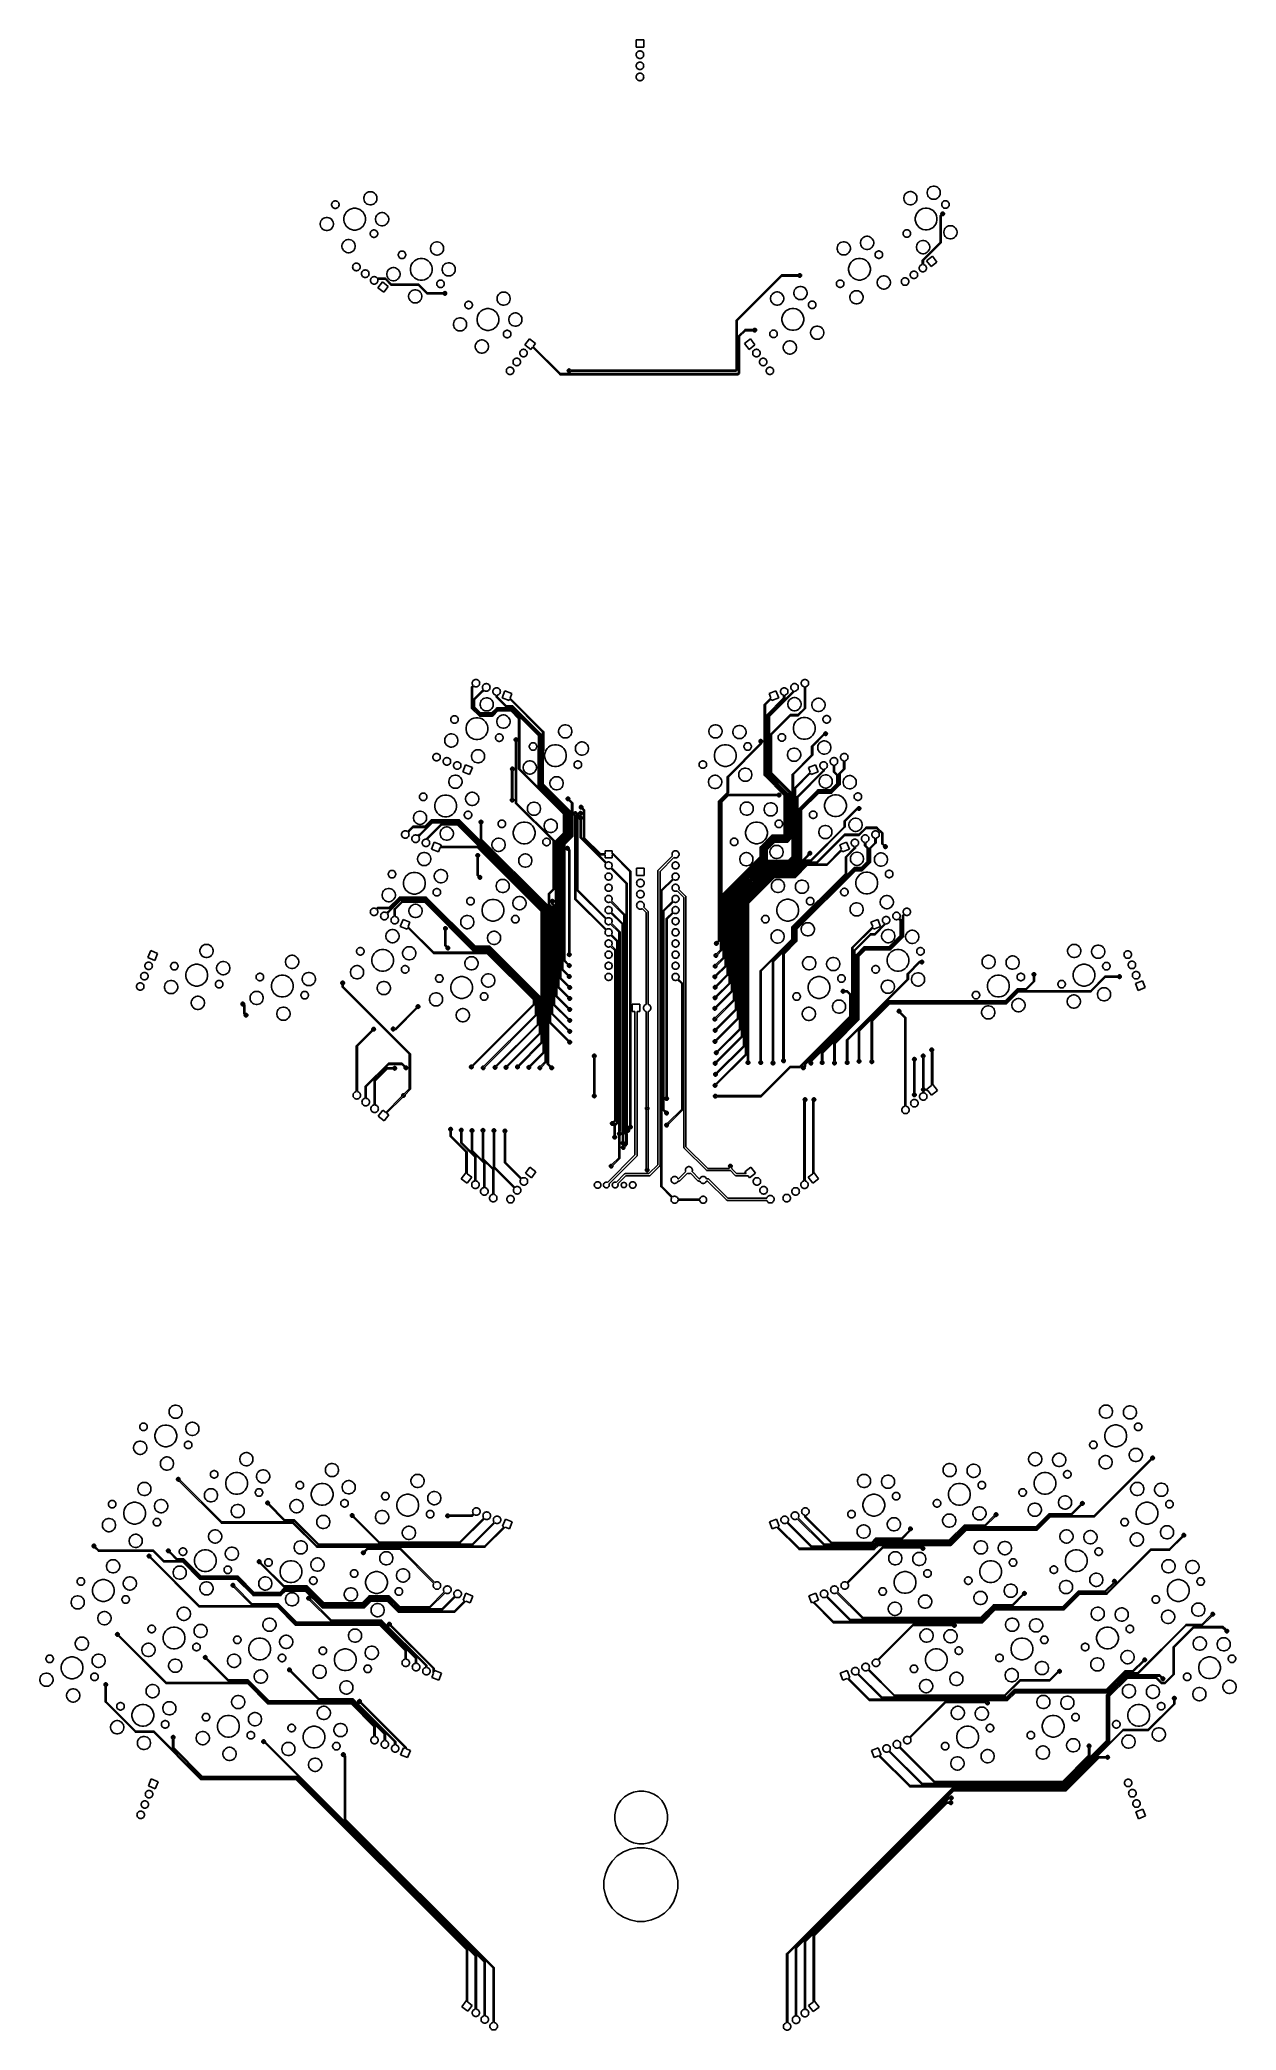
# Model space of a CAD drawing. Extents: x 0.3 to 11, y -13.3 to 4.6.
import ezdxf

# ---------------------------------------------------------------- set-up
doc = ezdxf.new("R2010")
doc.units = 0
doc.header["$MEASUREMENT"] = 0
doc.layers.add('BLACK', color=7, linetype='CONTINUOUS')

msp = doc.modelspace()

# ---------------------------------------------------------------- linework, layer by layer
at = {"layer": 'BLACK', "linetype": 'CONTINUOUS'}
for p, q in [((5.60157, 4.51496), (5.60157, 4.58189)), ((5.60157, 4.58189), (5.6685, 4.58189)), ((5.6685, 4.51496), (5.60157, 4.51496)), ((5.60397, 4.46129), (5.60708, 4.46711)), ((5.60708, 4.46711), (5.61126, 4.4722)), ((5.61126, 4.4722), (5.61636, 4.47638)), ((5.61636, 4.47638), (5.62217, 4.47949)), ((5.62217, 4.47949), (5.62848, 4.48141)), ((5.62848, 4.48141), (5.6334, 4.48189)), ((5.6334, 4.48189), (5.63668, 4.48189)), ((5.63668, 4.48189), (5.6416, 4.48141)), ((5.6416, 4.48141), (5.64791, 4.47949)), ((5.64791, 4.47949), (5.65372, 4.47638)), ((5.65372, 4.47638), (5.65882, 4.4722)), ((5.65882, 4.4722), (5.663, 4.46711)), ((5.663, 4.46711), (5.66611, 4.46129)), ((5.6685, 4.58189), (5.6685, 4.51496)), ((5.60141, 4.44843), (5.60206, 4.45499)), ((5.60206, 4.44186), (5.60141, 4.44843)), ((5.60141, 4.34843), (5.60206, 4.35499)), ((5.60206, 4.34187), (5.60141, 4.34843)), ((5.60206, 4.45499), (5.60397, 4.46129)), ((5.60397, 4.43556), (5.60206, 4.44186)), ((5.60206, 4.35499), (5.60397, 4.36129)), ((5.60397, 4.33556), (5.60206, 4.34187)), ((5.60708, 4.42974), (5.60397, 4.43556)), ((5.60397, 4.36129), (5.60708, 4.36711)), ((5.60708, 4.32974), (5.60397, 4.33556)), ((5.61126, 4.42465), (5.60708, 4.42974)), ((5.60708, 4.36711), (5.61126, 4.3722)), ((5.61126, 4.32465), (5.60708, 4.32974)), ((5.61636, 4.42047), (5.61126, 4.42465)), ((5.61126, 4.3722), (5.61636, 4.37638)), ((5.61636, 4.32047), (5.61126, 4.32465)), ((5.62217, 4.41736), (5.61636, 4.42047)), ((5.61636, 4.37638), (5.62217, 4.37949)), ((5.62217, 4.31736), (5.61636, 4.32047)), ((5.62848, 4.41544), (5.62217, 4.41736)), ((5.62217, 4.37949), (5.62848, 4.38141)), ((5.62848, 4.31544), (5.62217, 4.31736)), ((5.6334, 4.41496), (5.62848, 4.41544)), ((5.62848, 4.38141), (5.6334, 4.38189)), ((5.6334, 4.31496), (5.62848, 4.31544)), ((5.63668, 4.41496), (5.6334, 4.41496)), ((5.6334, 4.38189), (5.63668, 4.38189)), ((5.63668, 4.31496), (5.6334, 4.31496)), ((5.6416, 4.41544), (5.63668, 4.41496)), ((5.63668, 4.38189), (5.6416, 4.38141)), ((5.6416, 4.31544), (5.63668, 4.31496)), ((5.64791, 4.41736), (5.6416, 4.41544)), ((5.6416, 4.38141), (5.64791, 4.37949)), ((5.64791, 4.31736), (5.6416, 4.31544)), ((5.65372, 4.42047), (5.64791, 4.41736)), ((5.64791, 4.37949), (5.65372, 4.37638)), ((5.65372, 4.32047), (5.64791, 4.31736)), ((5.65882, 4.42465), (5.65372, 4.42047)), ((5.65372, 4.37638), (5.65882, 4.3722)), ((5.65882, 4.32465), (5.65372, 4.32047)), ((5.663, 4.42974), (5.65882, 4.42465)), ((5.65882, 4.3722), (5.663, 4.36711)), ((5.663, 4.32974), (5.65882, 4.32465)), ((5.66611, 4.43556), (5.663, 4.42974)), ((5.663, 4.36711), (5.66611, 4.36129)), ((5.66611, 4.33556), (5.663, 4.32974)), ((5.66611, 4.46129), (5.66802, 4.45499)), ((5.66802, 4.44186), (5.66611, 4.43556)), ((5.66611, 4.36129), (5.66802, 4.35499)), ((5.66802, 4.34187), (5.66611, 4.33556)), ((5.66802, 4.45499), (5.66867, 4.44843)), ((5.66867, 4.44843), (5.66802, 4.44186)), ((5.66802, 4.35499), (5.66867, 4.34843)), ((5.66867, 4.34843), (5.66802, 4.34187)), ((5.60141, 4.24843), (5.60206, 4.25499)), ((5.60206, 4.24186), (5.60141, 4.24843)), ((5.60206, 4.25499), (5.60397, 4.26129)), ((5.60397, 4.23556), (5.60206, 4.24186)), ((5.60397, 4.26129), (5.60708, 4.26711)), ((5.60708, 4.22974), (5.60397, 4.23556)), ((5.60708, 4.26711), (5.61126, 4.2722)), ((5.61126, 4.22465), (5.60708, 4.22974)), ((5.61126, 4.2722), (5.61636, 4.27638)), ((5.61636, 4.22047), (5.61126, 4.22465)), ((5.61636, 4.27638), (5.62217, 4.27949)), ((5.62217, 4.21736), (5.61636, 4.22047)), ((5.62217, 4.27949), (5.62848, 4.28141)), ((5.62848, 4.21544), (5.62217, 4.21736)), ((5.62848, 4.28141), (5.6334, 4.28189)), ((5.6334, 4.21496), (5.62848, 4.21544)), ((5.6334, 4.28189), (5.63668, 4.28189)), ((5.63668, 4.21496), (5.6334, 4.21496)), ((5.63668, 4.28189), (5.6416, 4.28141)), ((5.6416, 4.21544), (5.63668, 4.21496)), ((5.6416, 4.28141), (5.64791, 4.27949)), ((5.64791, 4.21736), (5.6416, 4.21544)), ((5.64791, 4.27949), (5.65372, 4.27638)), ((5.65372, 4.22047), (5.64791, 4.21736)), ((5.65372, 4.27638), (5.65882, 4.2722)), ((5.65882, 4.22465), (5.65372, 4.22047)), ((5.65882, 4.2722), (5.663, 4.26711)), ((5.663, 4.22974), (5.65882, 4.22465)), ((5.663, 4.26711), (5.66611, 4.26129)), ((5.66611, 4.23556), (5.663, 4.22974)), ((5.66611, 4.26129), (5.66802, 4.25499)), ((5.66802, 4.24186), (5.66611, 4.23556)), ((5.66802, 4.25499), (5.66867, 4.24843)), ((5.66867, 4.24843), (5.66802, 4.24186)), ((3.19003, 3.21246), (3.20078, 3.21691)), ((3.20078, 3.21691), (3.21218, 3.21918)), ((3.21218, 3.21918), (3.22382, 3.21918)), ((3.22382, 3.21918), (3.23523, 3.21691)), ((3.23523, 3.21691), (3.24597, 3.21246)), ((8.03179, 3.21349), (8.04254, 3.21794)), ((8.04254, 3.21794), (8.05395, 3.22021)), ((8.05395, 3.22021), (8.06558, 3.22021)), ((8.06558, 3.22021), (8.07699, 3.21794)), ((8.07699, 3.21794), (8.08774, 3.21349)), ((8.21005, 3.21627), (8.21232, 3.22768)), ((8.21005, 3.20463), (8.21005, 3.21627)), ((8.21232, 3.22768), (8.21677, 3.23842)), ((8.21677, 3.23842), (8.22323, 3.2481)), ((8.22323, 3.2481), (8.23146, 3.25632)), ((8.23146, 3.25632), (8.24113, 3.26278)), ((8.24113, 3.26278), (8.25188, 3.26724)), ((8.25188, 3.26724), (8.26329, 3.26951)), ((8.26329, 3.26951), (8.27492, 3.26951)), ((8.27492, 3.26951), (8.28633, 3.26724)), ((8.28633, 3.26724), (8.29708, 3.26278)), ((8.29708, 3.26278), (8.30675, 3.25632)), ((8.30675, 3.25632), (8.31497, 3.2481)), ((8.31497, 3.2481), (8.32144, 3.23842)), ((8.32144, 3.23842), (8.32589, 3.22768)), ((8.32589, 3.22768), (8.32816, 3.21627)), ((8.32816, 3.21627), (8.32816, 3.20463)), ((2.87059, 3.10665), (2.87188, 3.11313)), ((2.87059, 3.10005), (2.87059, 3.10665)), ((2.87188, 3.09358), (2.87059, 3.10005)), ((2.87188, 3.11313), (2.8744, 3.11922)), ((2.8744, 3.08749), (2.87188, 3.09358)), ((2.8744, 3.11922), (2.87807, 3.12471)), ((2.87807, 3.082), (2.8744, 3.08749)), ((2.87807, 3.12471), (2.88274, 3.12937)), ((2.88274, 3.07733), (2.87807, 3.082)), ((2.88274, 3.12937), (2.88822, 3.13304)), ((2.88822, 3.07367), (2.88274, 3.07733)), ((2.88822, 3.13304), (2.89432, 3.13557)), ((2.89432, 3.07114), (2.88822, 3.07367)), ((2.89432, 3.13557), (2.90079, 3.13685)), ((2.90079, 3.06985), (2.89432, 3.07114)), ((2.90079, 3.13685), (2.90739, 3.13685)), ((2.90739, 3.06985), (2.90079, 3.06985)), ((2.90739, 3.13685), (2.91386, 3.13557)), ((2.91386, 3.07114), (2.90739, 3.06985)), ((2.91386, 3.13557), (2.91996, 3.13304)), ((2.91996, 3.07367), (2.91386, 3.07114)), ((2.91996, 3.13304), (2.92545, 3.12937)), ((2.92545, 3.07733), (2.91996, 3.07367)), ((2.92545, 3.12937), (2.93011, 3.12471)), ((2.93011, 3.082), (2.92545, 3.07733)), ((2.93011, 3.12471), (2.93378, 3.11922)), ((2.93378, 3.08749), (2.93011, 3.082)), ((2.93378, 3.11922), (2.9363, 3.11313)), ((2.9363, 3.09358), (2.93378, 3.08749)), ((2.9363, 3.11313), (2.93759, 3.10665)), ((2.93759, 3.10005), (2.9363, 3.09358)), ((2.93759, 3.10665), (2.93759, 3.10005)), ((3.00134, 3.03515), (3.01491, 3.04873)), ((3.01491, 3.04873), (3.03087, 3.05939)), ((3.03087, 3.05939), (3.0486, 3.06674)), ((3.0486, 3.06674), (3.06743, 3.07048)), ((3.06743, 3.07048), (3.08662, 3.07048)), ((3.08662, 3.07048), (3.10545, 3.06674)), ((3.10545, 3.06674), (3.12318, 3.05939)), ((3.12318, 3.05939), (3.13914, 3.04873)), ((3.13914, 3.04873), (3.15271, 3.03515)), ((3.15895, 3.16594), (3.16122, 3.17735)), ((3.15895, 3.1543), (3.15895, 3.16594)), ((3.16122, 3.1429), (3.15895, 3.1543)), ((3.16122, 3.17735), (3.16567, 3.18809)), ((3.16567, 3.13215), (3.16122, 3.1429)), ((3.16567, 3.18809), (3.17213, 3.19777)), ((3.17213, 3.12248), (3.16567, 3.13215)), ((3.17213, 3.19777), (3.18036, 3.20599)), ((3.18036, 3.11425), (3.17213, 3.12248)), ((3.18036, 3.20599), (3.19003, 3.21246)), ((3.19003, 3.10779), (3.18036, 3.11425)), ((3.20078, 3.10334), (3.19003, 3.10779)), ((3.21218, 3.10107), (3.20078, 3.10334)), ((3.22382, 3.10107), (3.21218, 3.10107)), ((3.23523, 3.10334), (3.22382, 3.10107)), ((3.24597, 3.10779), (3.23523, 3.10334)), ((3.24597, 3.21246), (3.25565, 3.20599)), ((3.25565, 3.11425), (3.24597, 3.10779)), ((3.25565, 3.20599), (3.26387, 3.19777)), ((3.26387, 3.12248), (3.25565, 3.11425)), ((3.26387, 3.19777), (3.27034, 3.18809)), ((3.27034, 3.13215), (3.26387, 3.12248)), ((3.27034, 3.18809), (3.27479, 3.17735)), ((3.27479, 3.1429), (3.27034, 3.13215)), ((3.27479, 3.17735), (3.27706, 3.16594)), ((3.27706, 3.1543), (3.27479, 3.1429)), ((3.27706, 3.16594), (3.27706, 3.1543)), ((8.00071, 3.16697), (8.00298, 3.17838)), ((8.00071, 3.15534), (8.00071, 3.16697)), ((8.00298, 3.14393), (8.00071, 3.15534)), ((8.00298, 3.17838), (8.00743, 3.18913)), ((8.00743, 3.13318), (8.00298, 3.14393)), ((8.00743, 3.18913), (8.01389, 3.1988)), ((8.01389, 3.12351), (8.00743, 3.13318)), ((8.01389, 3.1988), (8.02212, 3.20703)), ((8.02212, 3.11529), (8.01389, 3.12351)), ((8.02212, 3.20703), (8.03179, 3.21349)), ((8.03179, 3.10882), (8.02212, 3.11529)), ((8.04254, 3.10437), (8.03179, 3.10882)), ((8.05395, 3.1021), (8.04254, 3.10437)), ((8.06558, 3.1021), (8.05395, 3.1021)), ((8.07699, 3.10437), (8.06558, 3.1021)), ((8.08774, 3.10882), (8.07699, 3.10437)), ((8.08774, 3.21349), (8.09741, 3.20703)), ((8.09741, 3.11529), (8.08774, 3.10882)), ((8.09741, 3.20703), (8.10564, 3.1988)), ((8.10564, 3.12351), (8.09741, 3.11529)), ((8.10564, 3.1988), (8.1121, 3.18913)), ((8.1121, 3.13318), (8.10564, 3.12351)), ((8.1121, 3.18913), (8.11655, 3.17838)), ((8.11655, 3.14393), (8.1121, 3.13318)), ((8.11439, 3.02023), (8.12505, 3.03619)), ((8.11655, 3.17838), (8.11882, 3.16697)), ((8.11882, 3.15534), (8.11655, 3.14393)), ((8.11882, 3.16697), (8.11882, 3.15534)), ((8.12505, 3.03619), (8.13863, 3.04976)), ((8.13863, 3.04976), (8.15459, 3.06043)), ((8.15459, 3.06043), (8.17232, 3.06777)), ((8.17232, 3.06777), (8.19114, 3.07152)), ((8.19114, 3.07152), (8.21034, 3.07152)), ((8.21232, 3.19323), (8.21005, 3.20463)), ((8.21034, 3.07152), (8.22916, 3.06777)), ((8.21677, 3.18248), (8.21232, 3.19323)), ((8.22323, 3.17281), (8.21677, 3.18248)), ((8.23146, 3.16458), (8.22323, 3.17281)), ((8.22916, 3.06777), (8.2469, 3.06043)), ((8.24113, 3.15812), (8.23146, 3.16458)), ((8.25188, 3.15367), (8.24113, 3.15812)), ((8.2469, 3.06043), (8.26286, 3.04976)), ((8.26329, 3.1514), (8.25188, 3.15367)), ((8.26286, 3.04976), (8.27643, 3.03619)), ((8.27492, 3.1514), (8.26329, 3.1514)), ((8.28633, 3.15367), (8.27492, 3.1514)), ((8.27643, 3.03619), (8.28709, 3.02023)), ((8.29708, 3.15812), (8.28633, 3.15367)), ((8.30675, 3.16458), (8.29708, 3.15812)), ((8.31497, 3.17281), (8.30675, 3.16458)), ((8.32144, 3.18248), (8.31497, 3.17281)), ((8.32589, 3.19323), (8.32144, 3.18248)), ((8.32816, 3.20463), (8.32589, 3.19323)), ((8.34017, 3.10769), (8.34146, 3.11416)), ((8.34017, 3.10109), (8.34017, 3.10769)), ((8.34146, 3.09462), (8.34017, 3.10109)), ((8.34146, 3.11416), (8.34399, 3.12026)), ((8.34399, 3.08852), (8.34146, 3.09462)), ((8.34215, 3.03482), (8.34501, 3.03601)), ((8.34399, 3.12026), (8.34765, 3.12574)), ((8.34765, 3.08303), (8.34399, 3.08852)), ((8.34501, 3.03601), (8.34806, 3.03661)), ((8.34765, 3.12574), (8.35232, 3.13041)), ((8.35232, 3.07837), (8.34765, 3.08303)), ((8.34806, 3.03661), (8.35116, 3.03661)), ((8.35116, 3.03661), (8.3542, 3.03601)), ((8.35232, 3.13041), (8.35781, 3.13408)), ((8.35781, 3.0747), (8.35232, 3.07837)), ((8.3542, 3.03601), (8.35707, 3.03482)), ((8.35781, 3.13408), (8.3639, 3.1366)), ((8.3639, 3.07218), (8.35781, 3.0747)), ((8.3639, 3.1366), (8.37037, 3.13789)), ((8.37037, 3.07089), (8.3639, 3.07218)), ((8.37037, 3.13789), (8.37697, 3.13789)), ((8.37697, 3.07089), (8.37037, 3.07089)), ((8.37697, 3.13789), (8.38345, 3.1366)), ((8.38345, 3.07218), (8.37697, 3.07089)), ((8.38345, 3.1366), (8.38954, 3.13408)), ((8.38954, 3.0747), (8.38345, 3.07218)), ((8.38954, 3.13408), (8.39503, 3.13041)), ((8.39503, 3.07837), (8.38954, 3.0747)), ((8.39503, 3.13041), (8.3997, 3.12574)), ((8.3997, 3.08303), (8.39503, 3.07837)), ((8.3997, 3.12574), (8.40336, 3.12026)), ((8.40336, 3.08852), (8.3997, 3.08303)), ((8.40336, 3.12026), (8.40589, 3.11416)), ((8.40589, 3.09462), (8.40336, 3.08852)), ((8.40589, 3.11416), (8.40717, 3.10769)), ((8.40717, 3.10109), (8.40589, 3.09462)), ((8.40717, 3.10769), (8.40717, 3.10109)), ((2.76826, 2.93533), (2.77053, 2.94674)), ((2.76826, 2.9237), (2.76826, 2.93533)), ((2.77053, 2.91229), (2.76826, 2.9237)), ((2.77053, 2.94674), (2.77499, 2.95748)), ((2.77499, 2.90154), (2.77053, 2.91229)), ((2.77499, 2.95748), (2.78145, 2.96716)), ((2.78145, 2.89187), (2.77499, 2.90154)), ((2.78145, 2.96716), (2.78967, 2.97538)), ((2.78967, 2.88364), (2.78145, 2.89187)), ((2.78967, 2.97538), (2.79935, 2.98185)), ((2.79935, 2.87718), (2.78967, 2.88364)), ((2.79935, 2.98185), (2.81009, 2.9863)), ((2.81009, 2.87273), (2.79935, 2.87718)), ((2.81009, 2.9863), (2.8215, 2.98857)), ((2.8215, 2.87046), (2.81009, 2.87273)), ((2.8215, 2.98857), (2.83314, 2.98857)), ((2.83314, 2.87046), (2.8215, 2.87046)), ((2.83314, 2.98857), (2.84454, 2.9863)), ((2.84454, 2.87273), (2.83314, 2.87046)), ((2.84454, 2.9863), (2.85529, 2.98185)), ((2.85529, 2.87718), (2.84454, 2.87273)), ((2.85529, 2.98185), (2.86496, 2.97538)), ((2.86496, 2.88364), (2.85529, 2.87718)), ((2.86496, 2.97538), (2.87319, 2.96716)), ((2.87319, 2.89187), (2.86496, 2.88364)), ((2.87319, 2.96716), (2.87965, 2.95748)), ((2.87965, 2.90154), (2.87319, 2.89187)), ((2.87965, 2.95748), (2.8841, 2.94674)), ((2.8841, 2.91229), (2.87965, 2.90154)), ((2.8841, 2.94674), (2.88637, 2.93533)), ((2.88637, 2.9237), (2.8841, 2.91229)), ((2.88637, 2.93533), (2.88637, 2.9237)), ((2.97958, 2.98264), (2.98333, 3.00146)), ((2.97958, 2.96344), (2.97958, 2.98264)), ((2.98333, 2.94462), (2.97958, 2.96344)), ((2.98333, 3.00146), (2.99067, 3.0192)), ((2.99067, 2.92688), (2.98333, 2.94462)), ((2.99067, 3.0192), (3.00134, 3.03515)), ((3.00134, 2.91092), (2.99067, 2.92688)), ((3.01491, 2.89735), (3.00134, 2.91092)), ((3.03087, 2.88669), (3.01491, 2.89735)), ((3.0486, 2.87934), (3.03087, 2.88669)), ((3.06743, 2.8756), (3.0486, 2.87934)), ((3.08662, 2.8756), (3.06743, 2.8756)), ((3.10545, 2.87934), (3.08662, 2.8756)), ((3.12318, 2.88669), (3.10545, 2.87934)), ((3.13914, 2.89735), (3.12318, 2.88669)), ((3.15271, 2.91092), (3.13914, 2.89735)), ((3.15271, 3.03515), (3.16338, 3.0192)), ((3.16338, 2.92688), (3.15271, 2.91092)), ((3.16338, 3.0192), (3.17072, 3.00146)), ((3.17072, 2.94462), (3.16338, 2.92688)), ((3.17072, 3.00146), (3.17447, 2.98264)), ((3.17447, 2.96344), (3.17072, 2.94462)), ((3.17447, 2.98264), (3.17447, 2.96344)), ((3.21775, 2.8525), (3.22027, 2.85859)), ((3.22027, 2.85859), (3.22394, 2.86408)), ((3.22394, 2.86408), (3.2286, 2.86875)), ((3.2286, 2.86875), (3.23409, 2.87241)), ((3.23409, 2.87241), (3.24019, 2.87494)), ((3.24019, 2.87494), (3.24666, 2.87623)), ((3.24666, 2.87623), (3.25326, 2.87623)), ((3.25326, 2.87623), (3.25973, 2.87494)), ((3.25973, 2.87494), (3.26583, 2.87241)), ((3.26403, 2.9783), (3.2663, 2.98971)), ((3.26403, 2.96666), (3.26403, 2.9783)), ((3.2663, 2.95525), (3.26403, 2.96666)), ((3.26583, 2.87241), (3.27131, 2.86875)), ((3.2663, 2.98971), (3.27075, 3.00045)), ((3.27075, 2.94451), (3.2663, 2.95525)), ((3.27075, 3.00045), (3.27722, 3.01013)), ((3.27722, 2.93484), (3.27075, 2.94451)), ((3.27131, 2.86875), (3.27598, 2.86408)), ((3.27598, 2.86408), (3.27965, 2.85859)), ((3.27722, 3.01013), (3.28544, 3.01835)), ((3.28544, 2.92661), (3.27722, 2.93484)), ((3.27965, 2.85859), (3.28217, 2.8525)), ((3.28544, 3.01835), (3.29511, 3.02481)), ((3.29511, 2.92015), (3.28544, 2.92661)), ((3.29511, 3.02481), (3.30586, 3.02927)), ((3.30586, 2.9157), (3.29511, 2.92015)), ((3.30586, 3.02927), (3.31727, 3.03154)), ((3.31727, 2.91343), (3.30586, 2.9157)), ((3.31727, 3.03154), (3.3289, 3.03154)), ((3.3289, 2.91343), (3.31727, 2.91343)), ((3.3289, 3.03154), (3.34031, 3.02927)), ((3.34031, 2.9157), (3.3289, 2.91343)), ((3.34031, 3.02927), (3.35106, 3.02481)), ((3.35106, 2.92015), (3.34031, 2.9157)), ((3.35106, 3.02481), (3.36073, 3.01835)), ((3.36073, 2.92661), (3.35106, 2.92015)), ((3.36073, 3.01835), (3.36896, 3.01013)), ((3.36896, 2.93484), (3.36073, 2.92661)), ((3.36896, 3.01013), (3.37542, 3.00045)), ((3.37542, 2.94451), (3.36896, 2.93484)), ((3.37542, 3.00045), (3.37987, 2.98971)), ((3.37987, 2.95525), (3.37542, 2.94451)), ((3.37987, 2.98971), (3.38214, 2.9783)), ((3.38214, 2.96666), (3.37987, 2.95525)), ((3.38214, 2.9783), (3.38214, 2.96666)), ((7.9956, 2.85353), (7.99812, 2.85963)), ((7.99812, 2.85963), (8.00179, 2.86512)), ((8.00179, 2.86512), (8.00645, 2.86978)), ((8.00645, 2.86978), (8.01194, 2.87345)), ((8.01194, 2.87345), (8.01804, 2.87597)), ((8.01804, 2.87597), (8.02451, 2.87726)), ((8.02451, 2.87726), (8.03111, 2.87726)), ((8.03111, 2.87726), (8.03758, 2.87597)), ((8.03758, 2.87597), (8.04368, 2.87345)), ((8.04368, 2.87345), (8.04916, 2.86978)), ((8.04916, 2.86978), (8.05383, 2.86512)), ((8.05383, 2.86512), (8.0575, 2.85963)), ((8.0575, 2.85963), (8.06002, 2.85353)), ((8.1033, 2.98367), (8.10704, 3.0025)), ((8.1033, 2.96448), (8.1033, 2.98367)), ((8.10704, 2.94565), (8.1033, 2.96448)), ((8.10704, 3.0025), (8.11439, 3.02023)), ((8.11439, 2.92792), (8.10704, 2.94565)), ((8.12505, 2.91196), (8.11439, 2.92792)), ((8.13863, 2.89839), (8.12505, 2.91196)), ((8.15459, 2.88772), (8.13863, 2.89839)), ((8.17232, 2.88038), (8.15459, 2.88772)), ((8.19114, 2.87663), (8.17232, 2.88038)), ((8.21034, 2.87663), (8.19114, 2.87663)), ((8.22916, 2.88038), (8.21034, 2.87663)), ((8.2469, 2.88772), (8.22916, 2.88038)), ((8.26286, 2.89839), (8.2469, 2.88772)), ((8.27643, 2.91196), (8.26286, 2.89839)), ((8.28709, 2.92792), (8.27643, 2.91196)), ((8.28709, 3.02023), (8.29444, 3.0025)), ((8.29444, 2.94565), (8.28709, 2.92792)), ((8.29444, 3.0025), (8.29818, 2.98367)), ((8.29818, 2.96448), (8.29444, 2.94565)), ((8.29818, 2.98367), (8.29818, 2.96448)), ((8.32687, 3.00315), (8.32696, 3.00413)), ((8.32689, 3.0029), (8.32687, 3.00315)), ((8.32689, 2.76703), (8.32689, 3.0029)), ((8.32696, 3.00413), (8.32725, 3.00507)), ((8.32725, 3.00507), (8.32771, 3.00594)), ((8.32771, 3.00594), (8.32818, 3.00651)), ((8.32818, 3.00651), (8.32834, 3.0067)), ((8.32834, 3.0067), (8.32853, 3.00686)), ((8.32853, 3.00686), (8.33548, 3.01381)), ((8.33386, 3.02242), (8.33446, 3.02546)), ((8.33386, 3.01932), (8.33386, 3.02242)), ((8.33446, 3.01627), (8.33386, 3.01932)), ((8.33446, 3.02546), (8.33565, 3.02833)), ((8.33548, 3.01381), (8.33446, 3.01627)), ((8.33565, 3.02833), (8.33737, 3.0309)), ((8.34255, 3.00674), (8.33689, 3.00108)), ((8.33689, 3.00108), (8.33689, 2.76521)), ((8.33737, 3.0309), (8.33957, 3.0331)), ((8.33957, 3.0331), (8.34215, 3.03482)), ((8.34501, 3.00572), (8.34255, 3.00674)), ((8.34806, 3.00512), (8.34501, 3.00572)), ((8.35116, 3.00512), (8.34806, 3.00512)), ((8.3542, 3.00572), (8.35116, 3.00512)), ((8.35707, 3.00691), (8.3542, 3.00572)), ((8.35707, 3.03482), (8.35965, 3.0331)), ((8.35965, 3.00863), (8.35707, 3.00691)), ((8.35965, 3.0331), (8.36184, 3.0309)), ((8.36184, 3.01083), (8.35965, 3.00863)), ((8.35967, 2.8607), (8.36194, 2.87211)), ((8.35967, 2.84907), (8.35967, 2.8607)), ((8.36184, 3.0309), (8.36356, 3.02833)), ((8.36356, 3.01341), (8.36184, 3.01083)), ((8.36194, 2.87211), (8.3664, 2.88286)), ((8.36356, 3.02833), (8.36475, 3.02546)), ((8.36475, 3.01627), (8.36356, 3.01341)), ((8.36475, 3.02546), (8.36535, 3.02242)), ((8.36535, 3.01932), (8.36475, 3.01627)), ((8.36535, 3.02242), (8.36535, 3.01932)), ((8.3664, 2.88286), (8.37286, 2.89253)), ((8.37286, 2.89253), (8.38108, 2.90076)), ((8.38108, 2.90076), (8.39076, 2.90722)), ((8.39076, 2.90722), (8.4015, 2.91167)), ((8.4015, 2.91167), (8.41291, 2.91394)), ((8.41291, 2.91394), (8.42455, 2.91394)), ((8.42455, 2.91394), (8.43595, 2.91167)), ((8.43595, 2.91167), (8.4467, 2.90722)), ((8.4467, 2.90722), (8.45637, 2.90076)), ((8.45637, 2.90076), (8.4646, 2.89253)), ((8.4646, 2.89253), (8.47106, 2.88286)), ((8.47106, 2.88286), (8.47551, 2.87211)), ((8.47551, 2.87211), (8.47778, 2.8607)), ((8.47778, 2.8607), (8.47778, 2.84907)), ((2.96348, 2.73646), (2.96575, 2.74787)), ((2.96348, 2.72483), (2.96348, 2.73646)), ((2.96575, 2.71342), (2.96348, 2.72483)), ((2.96575, 2.74787), (2.9702, 2.75862)), ((2.9702, 2.70267), (2.96575, 2.71342)), ((2.9702, 2.75862), (2.97667, 2.76829)), ((2.97667, 2.693), (2.9702, 2.70267)), ((2.97667, 2.76829), (2.98489, 2.77651)), ((2.98489, 2.68477), (2.97667, 2.693)), ((2.98489, 2.77651), (2.99456, 2.78298)), ((2.99456, 2.67831), (2.98489, 2.68477)), ((2.99456, 2.78298), (3.00531, 2.78743)), ((3.00531, 2.78743), (3.01672, 2.7897)), ((3.01672, 2.7897), (3.02835, 2.7897)), ((3.02835, 2.7897), (3.03976, 2.78743)), ((3.03976, 2.78743), (3.05051, 2.78298)), ((3.05051, 2.78298), (3.06018, 2.77651)), ((3.06018, 2.68477), (3.05051, 2.67831)), ((3.06018, 2.77651), (3.06841, 2.76829)), ((3.06841, 2.693), (3.06018, 2.68477)), ((3.06841, 2.76829), (3.07487, 2.75862)), ((3.07487, 2.70267), (3.06841, 2.693)), ((3.07487, 2.75862), (3.07932, 2.74787)), ((3.07932, 2.71342), (3.07487, 2.70267)), ((3.07932, 2.74787), (3.08159, 2.73646)), ((3.08159, 2.72483), (3.07932, 2.71342)), ((3.08159, 2.73646), (3.08159, 2.72483)), ((3.21646, 2.84602), (3.21775, 2.8525)), ((3.21646, 2.83943), (3.21646, 2.84602)), ((3.21775, 2.83295), (3.21646, 2.83943)), ((3.22027, 2.82686), (3.21775, 2.83295)), ((3.22394, 2.82137), (3.22027, 2.82686)), ((3.2286, 2.8167), (3.22394, 2.82137)), ((3.23409, 2.81304), (3.2286, 2.8167)), ((3.24019, 2.81051), (3.23409, 2.81304)), ((3.24666, 2.80923), (3.24019, 2.81051)), ((3.25326, 2.80923), (3.24666, 2.80923)), ((3.25973, 2.81051), (3.25326, 2.80923)), ((3.26583, 2.81304), (3.25973, 2.81051)), ((3.27131, 2.8167), (3.26583, 2.81304)), ((3.27598, 2.82137), (3.27131, 2.8167)), ((3.27965, 2.82686), (3.27598, 2.82137)), ((3.28217, 2.83295), (3.27965, 2.82686)), ((3.28217, 2.8525), (3.28346, 2.84602)), ((3.28346, 2.83943), (3.28217, 2.83295)), ((3.28346, 2.84602), (3.28346, 2.83943)), ((3.47548, 2.67453), (3.48014, 2.6792)), ((3.48014, 2.6792), (3.48563, 2.68286)), ((3.48563, 2.68286), (3.49172, 2.68539)), ((3.49172, 2.68539), (3.4982, 2.68668)), ((3.4982, 2.68668), (3.5048, 2.68668)), ((3.5048, 2.68668), (3.51127, 2.68539)), ((3.51127, 2.68539), (3.51736, 2.68286)), ((3.51736, 2.68286), (3.52285, 2.6792)), ((3.52285, 2.6792), (3.52752, 2.67453)), ((3.75635, 2.71576), (3.75862, 2.72717)), ((3.75635, 2.70413), (3.75635, 2.71576)), ((3.75862, 2.69272), (3.75635, 2.70413)), ((3.75862, 2.72717), (3.76307, 2.73792)), ((3.76307, 2.68197), (3.75862, 2.69272)), ((3.76307, 2.73792), (3.76953, 2.74759)), ((3.76953, 2.6723), (3.76307, 2.68197)), ((3.76953, 2.74759), (3.77776, 2.75582)), ((3.77776, 2.75582), (3.78743, 2.76228)), ((3.78743, 2.76228), (3.79818, 2.76673)), ((3.79818, 2.76673), (3.80959, 2.769)), ((3.80959, 2.769), (3.82122, 2.769)), ((3.82122, 2.769), (3.83263, 2.76673)), ((3.83263, 2.76673), (3.84338, 2.76228)), ((3.84338, 2.76228), (3.85305, 2.75582)), ((3.85305, 2.75582), (3.86128, 2.74759)), ((3.86128, 2.74759), (3.86774, 2.73792)), ((3.86774, 2.68197), (3.86128, 2.6723)), ((3.86774, 2.73792), (3.87219, 2.72717)), ((3.87219, 2.69272), (3.86774, 2.68197)), ((3.87219, 2.72717), (3.87446, 2.71576)), ((3.87446, 2.70413), (3.87219, 2.69272)), ((3.87446, 2.71576), (3.87446, 2.70413)), ((7.40331, 2.7168), (7.40557, 2.72821)), ((7.40331, 2.70516), (7.40331, 2.7168)), ((7.40557, 2.69375), (7.40331, 2.70516)), ((7.40557, 2.72821), (7.41003, 2.73895)), ((7.41003, 2.68301), (7.40557, 2.69375)), ((7.41003, 2.73895), (7.41649, 2.74863)), ((7.41649, 2.67333), (7.41003, 2.68301)), ((7.41649, 2.74863), (7.42471, 2.75685)), ((7.42471, 2.75685), (7.43439, 2.76331)), ((7.43439, 2.76331), (7.44513, 2.76777)), ((7.44513, 2.76777), (7.45654, 2.77003)), ((7.45654, 2.77003), (7.46818, 2.77003)), ((7.46818, 2.77003), (7.47959, 2.76777)), ((7.47959, 2.76777), (7.49033, 2.76331)), ((7.49033, 2.76331), (7.50001, 2.75685)), ((7.50001, 2.75685), (7.50823, 2.74863)), ((7.50823, 2.74863), (7.51469, 2.73895)), ((7.51469, 2.68301), (7.50823, 2.67333)), ((7.51469, 2.73895), (7.51915, 2.72821)), ((7.51915, 2.69375), (7.51469, 2.68301)), ((7.51915, 2.72821), (7.52142, 2.7168)), ((7.52142, 2.70516), (7.51915, 2.69375)), ((7.52142, 2.7168), (7.52142, 2.70516)), ((7.61264, 2.76609), (7.61491, 2.7775)), ((7.61264, 2.75446), (7.61264, 2.76609)), ((7.61491, 2.74305), (7.61264, 2.75446)), ((7.61491, 2.7775), (7.61936, 2.78825)), ((7.61936, 2.7323), (7.61491, 2.74305)), ((7.61936, 2.78825), (7.62583, 2.79792)), ((7.62583, 2.72263), (7.61936, 2.7323)), ((7.62583, 2.79792), (7.63405, 2.80615)), ((7.63405, 2.7144), (7.62583, 2.72263)), ((7.63405, 2.80615), (7.64372, 2.81261)), ((7.64372, 2.70794), (7.63405, 2.7144)), ((7.64372, 2.81261), (7.65447, 2.81706)), ((7.65447, 2.70349), (7.64372, 2.70794)), ((7.65447, 2.81706), (7.66588, 2.81933)), ((7.66588, 2.70122), (7.65447, 2.70349)), ((7.66588, 2.81933), (7.67751, 2.81933)), ((7.67751, 2.70122), (7.66588, 2.70122)), ((7.67751, 2.81933), (7.68892, 2.81706)), ((7.68892, 2.70349), (7.67751, 2.70122)), ((7.68892, 2.81706), (7.69967, 2.81261)), ((7.69967, 2.70794), (7.68892, 2.70349)), ((7.69967, 2.81261), (7.70934, 2.80615)), ((7.70934, 2.7144), (7.69967, 2.70794)), ((7.70934, 2.80615), (7.71757, 2.79792)), ((7.71757, 2.72263), (7.70934, 2.7144)), ((7.71757, 2.79792), (7.72403, 2.78825)), ((7.72403, 2.7323), (7.71757, 2.72263)), ((7.72403, 2.78825), (7.72848, 2.7775)), ((7.72848, 2.74305), (7.72403, 2.7323)), ((7.72848, 2.7775), (7.73075, 2.76609)), ((7.73075, 2.75446), (7.72848, 2.74305)), ((7.73075, 2.76609), (7.73075, 2.75446)), ((7.75025, 2.67557), (7.75491, 2.68023)), ((7.75491, 2.68023), (7.7604, 2.6839)), ((7.7604, 2.6839), (7.7665, 2.68642)), ((7.7665, 2.68642), (7.77297, 2.68771)), ((7.77297, 2.68771), (7.77957, 2.68771)), ((7.77957, 2.68771), (7.78604, 2.68642)), ((7.78604, 2.68642), (7.79214, 2.6839)), ((7.79214, 2.6839), (7.79762, 2.68023)), ((7.79762, 2.68023), (7.80229, 2.67557)), ((7.99431, 2.84706), (7.9956, 2.85353)), ((7.99431, 2.84046), (7.99431, 2.84706)), ((7.9956, 2.83399), (7.99431, 2.84046)), ((7.99812, 2.82789), (7.9956, 2.83399)), ((8.00179, 2.82241), (7.99812, 2.82789)), ((8.00645, 2.81774), (8.00179, 2.82241)), ((8.01194, 2.81407), (8.00645, 2.81774)), ((8.01804, 2.81155), (8.01194, 2.81407)), ((8.02451, 2.81026), (8.01804, 2.81155)), ((8.03111, 2.81026), (8.02451, 2.81026)), ((8.03758, 2.81155), (8.03111, 2.81026)), ((8.04368, 2.81407), (8.03758, 2.81155)), ((8.04916, 2.81774), (8.04368, 2.81407)), ((8.05383, 2.82241), (8.04916, 2.81774)), ((8.0575, 2.82789), (8.05383, 2.82241)), ((8.06002, 2.83399), (8.0575, 2.82789)), ((8.06002, 2.85353), (8.06131, 2.84706)), ((8.06131, 2.84046), (8.06002, 2.83399)), ((8.06131, 2.84706), (8.06131, 2.84046)), ((8.1147, 2.72786), (8.11697, 2.73927)), ((8.1147, 2.71623), (8.1147, 2.72786)), ((8.11697, 2.70482), (8.1147, 2.71623)), ((8.11697, 2.73927), (8.12142, 2.75002)), ((8.12142, 2.69407), (8.11697, 2.70482)), ((8.12142, 2.75002), (8.12788, 2.75969)), ((8.12788, 2.6844), (8.12142, 2.69407)), ((8.12788, 2.75969), (8.13611, 2.76792)), ((8.13611, 2.67617), (8.12788, 2.6844)), ((8.13611, 2.76792), (8.14578, 2.77438)), ((8.14578, 2.77438), (8.15653, 2.77883)), ((8.15653, 2.77883), (8.16794, 2.7811)), ((8.16794, 2.7811), (8.17957, 2.7811)), ((8.16796, 2.6081), (8.32689, 2.76703)), ((8.33525, 2.76125), (8.17632, 2.60232)), ((8.17957, 2.7811), (8.19098, 2.77883)), ((8.19098, 2.77883), (8.20173, 2.77438)), ((8.20173, 2.77438), (8.2114, 2.76792)), ((8.2114, 2.76792), (8.21963, 2.75969)), ((8.21963, 2.6844), (8.2114, 2.67617)), ((8.21963, 2.75969), (8.22609, 2.75002)), ((8.22609, 2.69407), (8.21963, 2.6844)), ((8.22609, 2.75002), (8.23054, 2.73927)), ((8.23054, 2.70482), (8.22609, 2.69407)), ((8.23054, 2.73927), (8.23281, 2.72786)), ((8.23281, 2.71623), (8.23054, 2.70482)), ((8.23281, 2.72786), (8.23281, 2.71623)), ((8.33544, 2.76141), (8.33525, 2.76125)), ((8.33607, 2.76217), (8.33544, 2.76141)), ((8.33653, 2.76304), (8.33607, 2.76217)), ((8.33682, 2.76398), (8.33653, 2.76304)), ((8.33689, 2.76472), (8.33682, 2.76398)), ((8.33689, 2.76521), (8.33691, 2.76496)), ((8.33691, 2.76496), (8.33689, 2.76472)), ((8.33689, 2.76472), (8.33689, 2.76472)), ((8.36194, 2.83766), (8.35967, 2.84907)), ((8.3664, 2.82691), (8.36194, 2.83766)), ((8.37286, 2.81724), (8.3664, 2.82691)), ((8.38108, 2.80901), (8.37286, 2.81724)), ((8.39076, 2.80255), (8.38108, 2.80901)), ((8.4015, 2.7981), (8.39076, 2.80255)), ((8.41291, 2.79583), (8.4015, 2.7981)), ((8.42455, 2.79583), (8.41291, 2.79583)), ((8.43595, 2.7981), (8.42455, 2.79583)), ((8.4467, 2.80255), (8.43595, 2.7981)), ((8.45637, 2.80901), (8.4467, 2.80255)), ((8.4646, 2.81724), (8.45637, 2.80901)), ((8.47106, 2.82691), (8.4646, 2.81724)), ((8.47551, 2.83766), (8.47106, 2.82691)), ((8.47778, 2.84907), (8.47551, 2.83766)), ((3.00531, 2.67386), (2.99456, 2.67831)), ((3.01672, 2.67159), (3.00531, 2.67386)), ((3.02835, 2.67159), (3.01672, 2.67159)), ((3.03976, 2.67386), (3.02835, 2.67159)), ((3.05051, 2.67831), (3.03976, 2.67386)), ((3.05867, 2.54393), (3.05932, 2.55049)), ((3.05932, 2.53737), (3.05867, 2.54393)), ((3.05932, 2.55049), (3.06123, 2.5568)), ((3.06123, 2.53106), (3.05932, 2.53737)), ((3.06123, 2.5568), (3.06434, 2.56261)), ((3.06434, 2.52525), (3.06123, 2.53106)), ((3.06434, 2.56261), (3.06852, 2.56771)), ((3.06852, 2.52015), (3.06434, 2.52525)), ((3.06852, 2.56771), (3.07362, 2.57189)), ((3.07362, 2.51597), (3.06852, 2.52015)), ((3.07362, 2.57189), (3.07943, 2.575)), ((3.07943, 2.51286), (3.07362, 2.51597)), ((3.07943, 2.575), (3.08574, 2.57691)), ((3.08574, 2.51095), (3.07943, 2.51286)), ((3.08574, 2.57691), (3.09066, 2.57739)), ((3.09066, 2.51047), (3.08574, 2.51095)), ((3.09066, 2.57739), (3.09394, 2.57739)), ((3.09394, 2.51047), (3.09066, 2.51047)), ((3.09394, 2.57739), (3.09886, 2.57691)), ((3.09886, 2.51095), (3.09394, 2.51047)), ((3.09886, 2.57691), (3.10517, 2.575)), ((3.10517, 2.51286), (3.09886, 2.51095)), ((3.10517, 2.575), (3.11098, 2.57189)), ((3.11098, 2.51597), (3.10517, 2.51286)), ((3.11098, 2.57189), (3.11608, 2.56771)), ((3.11608, 2.52015), (3.11098, 2.51597)), ((3.11608, 2.56771), (3.12026, 2.56261)), ((3.12026, 2.52525), (3.11608, 2.52015)), ((3.12026, 2.56261), (3.12337, 2.5568)), ((3.12337, 2.53106), (3.12026, 2.52525)), ((3.12337, 2.5568), (3.12528, 2.55049)), ((3.12528, 2.53737), (3.12337, 2.53106)), ((3.12528, 2.55049), (3.12593, 2.54393)), ((3.12593, 2.54393), (3.12528, 2.53737)), ((3.1411, 2.49662), (3.1442, 2.50243)), ((3.1442, 2.50243), (3.14839, 2.50753)), ((3.14839, 2.50753), (3.15348, 2.51171)), ((3.15348, 2.51171), (3.15929, 2.51482)), ((3.15929, 2.51482), (3.1656, 2.51673)), ((3.1656, 2.51673), (3.17052, 2.51721)), ((3.17052, 2.51721), (3.17381, 2.51721)), ((3.17381, 2.51721), (3.17872, 2.51673)), ((3.17872, 2.51673), (3.18503, 2.51482)), ((3.18503, 2.51482), (3.19084, 2.51171)), ((3.19084, 2.51171), (3.19594, 2.50753)), ((3.19594, 2.50753), (3.20012, 2.50243)), ((3.20012, 2.50243), (3.20323, 2.49662)), ((3.36794, 2.49656), (3.37239, 2.50731)), ((3.37239, 2.50731), (3.37885, 2.51698)), ((3.37885, 2.51698), (3.38708, 2.52521)), ((3.38708, 2.52521), (3.39675, 2.53167)), ((3.39675, 2.53167), (3.4075, 2.53612)), ((3.4075, 2.53612), (3.41891, 2.53839)), ((3.41891, 2.53839), (3.43054, 2.53839)), ((3.43054, 2.53839), (3.44195, 2.53612)), ((3.44195, 2.53612), (3.4527, 2.53167)), ((3.4527, 2.53167), (3.46237, 2.52521)), ((3.46237, 2.52521), (3.47059, 2.51698)), ((3.468, 2.65648), (3.46928, 2.66295)), ((3.468, 2.64988), (3.468, 2.65648)), ((3.46928, 2.64341), (3.468, 2.64988)), ((3.46928, 2.66295), (3.47181, 2.66905)), ((3.47181, 2.63731), (3.46928, 2.64341)), ((3.47059, 2.51698), (3.47706, 2.50731)), ((3.47181, 2.66905), (3.47548, 2.67453)), ((3.47548, 2.63182), (3.47181, 2.63731)), ((3.48014, 2.62716), (3.47548, 2.63182)), ((3.47706, 2.50731), (3.48151, 2.49656)), ((3.48563, 2.62349), (3.48014, 2.62716)), ((3.49172, 2.62096), (3.48563, 2.62349)), ((3.4982, 2.61968), (3.49172, 2.62096)), ((3.5048, 2.61968), (3.4982, 2.61968)), ((3.51127, 2.62096), (3.5048, 2.61968)), ((3.51736, 2.62349), (3.51127, 2.62096)), ((3.52285, 2.62716), (3.51736, 2.62349)), ((3.52752, 2.63182), (3.52285, 2.62716)), ((3.52752, 2.67453), (3.53118, 2.66905)), ((3.53118, 2.63731), (3.52752, 2.63182)), ((3.53118, 2.66905), (3.53371, 2.66295)), ((3.53371, 2.64341), (3.53118, 2.63731)), ((3.53371, 2.66295), (3.535, 2.65648)), ((3.535, 2.64988), (3.53371, 2.64341)), ((3.535, 2.65648), (3.535, 2.64988)), ((3.57699, 2.53246), (3.58073, 2.55129)), ((3.57699, 2.51327), (3.57699, 2.53246)), ((3.58073, 2.49444), (3.57699, 2.51327)), ((3.58073, 2.55129), (3.58808, 2.56902)), ((3.58808, 2.56902), (3.59874, 2.58498)), ((3.59874, 2.58498), (3.61231, 2.59855)), ((3.61231, 2.59855), (3.62827, 2.60921)), ((3.62827, 2.60921), (3.64601, 2.61656)), ((3.64601, 2.61656), (3.66483, 2.6203)), ((3.66483, 2.6203), (3.68403, 2.6203)), ((3.68403, 2.6203), (3.70285, 2.61656)), ((3.70285, 2.61656), (3.72058, 2.60921)), ((3.72058, 2.60921), (3.73654, 2.59855)), ((3.73654, 2.59855), (3.75012, 2.58498)), ((3.75012, 2.58498), (3.76078, 2.56902)), ((3.76078, 2.56902), (3.76813, 2.55129)), ((3.76813, 2.55129), (3.77187, 2.53246)), ((3.77187, 2.51327), (3.76813, 2.49444)), ((3.77776, 2.66407), (3.76953, 2.6723)), ((3.77187, 2.53246), (3.77187, 2.51327)), ((3.78743, 2.65761), (3.77776, 2.66407)), ((3.79818, 2.65316), (3.78743, 2.65761)), ((3.80959, 2.65089), (3.79818, 2.65316)), ((3.82122, 2.65089), (3.80959, 2.65089)), ((3.83263, 2.65316), (3.82122, 2.65089)), ((3.84338, 2.65761), (3.83263, 2.65316)), ((3.85305, 2.66407), (3.84338, 2.65761)), ((3.86128, 2.6723), (3.85305, 2.66407)), ((3.86144, 2.52812), (3.86371, 2.53953)), ((3.86144, 2.51649), (3.86144, 2.52812)), ((3.86371, 2.50508), (3.86144, 2.51649)), ((3.86371, 2.53953), (3.86816, 2.55028)), ((3.86816, 2.49433), (3.86371, 2.50508)), ((3.86816, 2.55028), (3.87462, 2.55995)), ((3.87462, 2.55995), (3.88285, 2.56818)), ((3.88285, 2.56818), (3.89252, 2.57464)), ((3.89252, 2.57464), (3.90327, 2.57909)), ((3.90327, 2.57909), (3.91468, 2.58136)), ((3.91468, 2.58136), (3.92631, 2.58136)), ((3.92631, 2.58136), (3.93772, 2.57909)), ((3.93772, 2.57909), (3.94846, 2.57464)), ((3.94846, 2.57464), (3.95814, 2.56818)), ((3.95814, 2.56818), (3.96636, 2.55995)), ((3.96636, 2.55995), (3.97283, 2.55028)), ((3.97283, 2.55028), (3.97728, 2.53953)), ((3.97728, 2.50508), (3.97283, 2.49433)), ((3.97728, 2.53953), (3.97955, 2.52812)), ((3.97955, 2.51649), (3.97728, 2.50508)), ((3.97955, 2.52812), (3.97955, 2.51649)), ((7.42471, 2.66511), (7.41649, 2.67333)), ((7.43439, 2.65865), (7.42471, 2.66511)), ((7.44513, 2.65419), (7.43439, 2.65865)), ((7.45654, 2.65192), (7.44513, 2.65419)), ((7.46818, 2.65192), (7.45654, 2.65192)), ((7.47959, 2.65419), (7.46818, 2.65192)), ((7.49033, 2.65865), (7.47959, 2.65419)), ((7.50001, 2.66511), (7.49033, 2.65865)), ((7.50823, 2.67333), (7.50001, 2.66511)), ((7.5059, 2.53349), (7.50964, 2.55232)), ((7.5059, 2.5143), (7.5059, 2.53349)), ((7.50964, 2.49548), (7.5059, 2.5143)), ((7.50964, 2.55232), (7.51699, 2.57005)), ((7.51699, 2.57005), (7.52765, 2.58601)), ((7.52765, 2.58601), (7.54122, 2.59959)), ((7.54122, 2.59959), (7.55718, 2.61025)), ((7.55718, 2.61025), (7.57491, 2.61759)), ((7.57491, 2.61759), (7.59374, 2.62134)), ((7.59374, 2.62134), (7.61293, 2.62134)), ((7.61293, 2.62134), (7.63176, 2.61759)), ((7.63176, 2.61759), (7.64949, 2.61025)), ((7.64949, 2.61025), (7.66545, 2.59959)), ((7.66545, 2.59959), (7.67902, 2.58601)), ((7.67902, 2.58601), (7.68969, 2.57005)), ((7.68969, 2.57005), (7.69703, 2.55232)), ((7.69703, 2.55232), (7.70078, 2.53349)), ((7.70078, 2.5143), (7.69703, 2.49548)), ((7.70078, 2.53349), (7.70078, 2.5143)), ((7.74277, 2.65751), (7.74406, 2.66398)), ((7.74277, 2.65091), (7.74277, 2.65751)), ((7.74406, 2.64444), (7.74277, 2.65091)), ((7.74406, 2.66398), (7.74658, 2.67008)), ((7.74658, 2.63834), (7.74406, 2.64444)), ((7.74658, 2.67008), (7.75025, 2.67557)), ((7.75025, 2.63286), (7.74658, 2.63834)), ((7.75491, 2.62819), (7.75025, 2.63286)), ((7.7604, 2.62452), (7.75491, 2.62819)), ((7.7665, 2.622), (7.7604, 2.62452)), ((7.77297, 2.62071), (7.7665, 2.622)), ((7.77957, 2.62071), (7.77297, 2.62071)), ((7.78604, 2.622), (7.77957, 2.62071)), ((7.79214, 2.62452), (7.78604, 2.622)), ((7.79762, 2.62819), (7.79214, 2.62452)), ((7.80229, 2.63286), (7.79762, 2.62819)), ((7.80229, 2.67557), (7.80596, 2.67008)), ((7.80596, 2.63834), (7.80229, 2.63286)), ((7.80596, 2.67008), (7.80848, 2.66398)), ((7.80848, 2.64444), (7.80596, 2.63834)), ((7.80848, 2.66398), (7.80977, 2.65751)), ((7.80977, 2.65091), (7.80848, 2.64444)), ((7.80977, 2.65751), (7.80977, 2.65091)), ((8.06768, 2.49712), (8.07277, 2.5013)), ((8.07277, 2.5013), (8.07859, 2.5044)), ((8.07859, 2.5044), (8.08489, 2.50632)), ((8.08489, 2.50632), (8.08981, 2.5068)), ((8.08981, 2.5068), (8.0931, 2.5068)), ((8.0931, 2.5068), (8.09801, 2.50632)), ((8.09801, 2.50632), (8.10432, 2.5044)), ((8.10432, 2.5044), (8.11014, 2.5013)), ((8.11014, 2.5013), (8.11523, 2.49712)), ((8.14578, 2.66971), (8.13611, 2.67617)), ((8.13769, 2.53352), (8.13834, 2.54008)), ((8.13834, 2.52696), (8.13769, 2.53352)), ((8.13834, 2.54008), (8.14025, 2.54639)), ((8.14025, 2.52065), (8.13834, 2.52696)), ((8.14025, 2.54639), (8.14336, 2.5522)), ((8.14336, 2.51484), (8.14025, 2.52065)), ((8.14336, 2.5522), (8.14754, 2.5573)), ((8.14754, 2.50974), (8.14336, 2.51484)), ((8.15653, 2.66526), (8.14578, 2.66971)), ((8.14754, 2.5573), (8.15264, 2.56148)), ((8.15264, 2.50556), (8.14754, 2.50974)), ((8.15264, 2.56148), (8.15845, 2.56459)), ((8.15845, 2.50245), (8.15264, 2.50556)), ((8.16794, 2.66299), (8.15653, 2.66526)), ((8.15845, 2.56459), (8.16476, 2.5665)), ((8.16476, 2.50054), (8.15845, 2.50245)), ((8.16476, 2.5665), (8.16632, 2.56665)), ((8.16967, 2.50005), (8.16476, 2.50054)), ((8.16629, 2.60439), (8.16639, 2.60537)), ((8.16632, 2.60414), (8.16629, 2.60439)), ((8.16632, 2.56665), (8.16632, 2.60414)), ((8.16639, 2.60537), (8.16668, 2.60631)), ((8.16668, 2.60631), (8.16714, 2.60718)), ((8.16714, 2.60718), (8.16761, 2.60775)), ((8.16761, 2.60775), (8.16776, 2.60794)), ((8.16776, 2.60794), (8.16796, 2.6081)), ((8.17957, 2.66299), (8.16794, 2.66299)), ((8.17296, 2.50005), (8.16967, 2.50005)), ((8.17788, 2.50054), (8.17296, 2.50005)), ((8.17632, 2.60232), (8.17632, 2.56665)), ((8.17632, 2.56665), (8.17788, 2.5665)), ((8.17788, 2.5665), (8.18419, 2.56459)), ((8.18419, 2.50245), (8.17788, 2.50054)), ((8.19098, 2.66526), (8.17957, 2.66299)), ((8.18419, 2.56459), (8.19, 2.56148)), ((8.19, 2.50556), (8.18419, 2.50245)), ((8.19, 2.56148), (8.1951, 2.5573)), ((8.1951, 2.50974), (8.19, 2.50556)), ((8.20173, 2.66971), (8.19098, 2.66526)), ((8.1951, 2.5573), (8.19928, 2.5522)), ((8.19928, 2.51484), (8.1951, 2.50974)), ((8.19928, 2.5522), (8.20238, 2.54639)), ((8.20238, 2.52065), (8.19928, 2.51484)), ((8.2114, 2.67617), (8.20173, 2.66971)), ((8.20238, 2.54639), (8.2043, 2.54008)), ((8.2043, 2.52696), (8.20238, 2.52065)), ((8.2043, 2.54008), (8.20494, 2.53352)), ((8.20494, 2.53352), (8.2043, 2.52696)), ((8.20432, 2.60029), (8.25777, 2.64057)), ((8.24459, 2.54684), (8.20432, 2.60029)), ((8.29805, 2.58711), (8.24459, 2.54684)), ((8.25777, 2.64057), (8.29805, 2.58711)), ((3.13854, 2.48375), (3.13918, 2.49031)), ((3.13918, 2.47719), (3.13854, 2.48375)), ((3.13918, 2.49031), (3.1411, 2.49662)), ((3.1411, 2.47088), (3.13918, 2.47719)), ((3.1442, 2.46507), (3.1411, 2.47088)), ((3.14839, 2.45997), (3.1442, 2.46507)), ((3.15348, 2.45579), (3.14839, 2.45997)), ((3.15929, 2.45268), (3.15348, 2.45579)), ((3.1656, 2.45077), (3.15929, 2.45268)), ((3.17052, 2.45028), (3.1656, 2.45077)), ((3.17381, 2.45028), (3.17052, 2.45028)), ((3.17872, 2.45077), (3.17381, 2.45028)), ((3.18503, 2.45268), (3.17872, 2.45077)), ((3.19084, 2.45579), (3.18503, 2.45268)), ((3.19594, 2.45997), (3.19084, 2.45579)), ((3.20012, 2.46507), (3.19594, 2.45997)), ((3.20323, 2.47088), (3.20012, 2.46507)), ((3.20323, 2.49662), (3.20514, 2.49031)), ((3.20514, 2.47719), (3.20323, 2.47088)), ((3.20514, 2.49031), (3.20579, 2.48375)), ((3.20579, 2.48375), (3.20514, 2.47719)), ((3.2184, 2.42357), (3.21905, 2.43013)), ((3.21905, 2.41701), (3.2184, 2.42357)), ((3.21905, 2.43013), (3.22096, 2.43644)), ((3.22096, 2.4107), (3.21905, 2.41701)), ((3.22096, 2.43644), (3.22407, 2.44225)), ((3.22407, 2.40489), (3.22096, 2.4107)), ((3.22407, 2.44225), (3.22825, 2.44734)), ((3.22825, 2.39979), (3.22407, 2.40489)), ((3.22825, 2.44734), (3.23334, 2.45153)), ((3.23334, 2.39561), (3.22825, 2.39979)), ((3.23334, 2.45153), (3.23916, 2.45463)), ((3.23916, 2.3925), (3.23334, 2.39561)), ((3.23916, 2.45463), (3.24547, 2.45655)), ((3.24547, 2.39059), (3.23916, 2.3925)), ((3.24547, 2.45655), (3.25038, 2.45703)), ((3.25038, 2.3901), (3.24547, 2.39059)), ((3.25038, 2.45703), (3.25367, 2.45703)), ((3.25367, 2.3901), (3.25038, 2.3901)), ((3.25367, 2.45703), (3.25859, 2.45655)), ((3.25859, 2.39059), (3.25367, 2.3901)), ((3.25859, 2.45655), (3.26489, 2.45463)), ((3.26489, 2.3925), (3.25859, 2.39059)), ((3.26489, 2.45463), (3.27071, 2.45153)), ((3.27071, 2.39561), (3.26489, 2.3925)), ((3.27071, 2.45153), (3.2758, 2.44734)), ((3.2758, 2.39979), (3.27071, 2.39561)), ((3.2758, 2.44734), (3.27921, 2.44319)), ((3.27999, 2.40489), (3.2758, 2.39979)), ((3.27921, 2.44319), (3.35133, 2.44319)), ((3.28309, 2.4107), (3.27999, 2.40489)), ((3.28501, 2.41701), (3.28309, 2.4107)), ((3.3495, 2.43319), (3.28408, 2.43319)), ((3.28408, 2.43319), (3.28501, 2.43013)), ((3.28501, 2.43013), (3.28565, 2.42357)), ((3.28565, 2.42357), (3.28501, 2.41701)), ((3.28502, 2.3568), (3.3253, 2.41025)), ((3.33848, 2.31652), (3.28502, 2.3568)), ((3.3253, 2.41025), (3.37876, 2.36997)), ((3.37876, 2.36997), (3.33848, 2.31652)), ((3.40102, 2.38168), (3.3495, 2.43319)), ((3.35133, 2.44319), (3.35157, 2.44321)), ((3.35157, 2.44321), (3.35182, 2.44319)), ((3.35182, 2.44319), (3.35255, 2.44312)), ((3.35255, 2.44312), (3.3535, 2.44283)), ((3.3535, 2.44283), (3.35437, 2.44237)), ((3.35437, 2.44237), (3.35513, 2.44174)), ((3.35513, 2.44174), (3.35528, 2.44155)), ((3.35528, 2.44155), (3.4068, 2.39004)), ((3.36567, 2.48515), (3.36794, 2.49656)), ((3.36567, 2.47352), (3.36567, 2.48515)), ((3.36794, 2.46211), (3.36567, 2.47352)), ((3.37239, 2.45136), (3.36794, 2.46211)), ((3.37885, 2.44169), (3.37239, 2.45136)), ((3.38708, 2.43346), (3.37885, 2.44169)), ((3.39675, 2.427), (3.38708, 2.43346)), ((3.4075, 2.42255), (3.39675, 2.427)), ((3.40117, 2.38149), (3.40102, 2.38168)), ((3.40193, 2.38086), (3.40117, 2.38149)), ((3.4028, 2.3804), (3.40193, 2.38086)), ((3.40374, 2.38011), (3.4028, 2.3804)), ((3.40448, 2.38004), (3.40374, 2.38011)), ((3.40472, 2.38002), (3.40448, 2.38004)), ((3.40448, 2.38004), (3.40448, 2.38004)), ((3.40497, 2.38004), (3.40472, 2.38002)), ((3.64773, 2.38004), (3.40497, 2.38004)), ((3.4068, 2.39004), (3.64956, 2.39004)), ((3.41891, 2.42028), (3.4075, 2.42255)), ((3.43054, 2.42028), (3.41891, 2.42028)), ((3.44195, 2.42255), (3.43054, 2.42028)), ((3.4527, 2.427), (3.44195, 2.42255)), ((3.46237, 2.43346), (3.4527, 2.427)), ((3.47059, 2.44169), (3.46237, 2.43346)), ((3.47706, 2.45136), (3.47059, 2.44169)), ((3.48151, 2.46211), (3.47706, 2.45136)), ((3.48151, 2.49656), (3.48378, 2.48515)), ((3.48378, 2.47352), (3.48151, 2.46211)), ((3.48378, 2.48515), (3.48378, 2.47352)), ((3.57407, 2.31811), (3.5823, 2.32634)), ((3.58808, 2.47671), (3.58073, 2.49444)), ((3.5823, 2.32634), (3.59197, 2.3328)), ((3.59874, 2.46075), (3.58808, 2.47671)), ((3.59197, 2.3328), (3.60272, 2.33725)), ((3.61231, 2.44718), (3.59874, 2.46075)), ((3.60272, 2.33725), (3.61413, 2.33952)), ((3.62827, 2.43651), (3.61231, 2.44718)), ((3.61413, 2.33952), (3.62576, 2.33952)), ((3.62576, 2.33952), (3.63717, 2.33725)), ((3.64601, 2.42917), (3.62827, 2.43651)), ((3.63717, 2.33725), (3.64791, 2.3328)), ((3.66483, 2.42542), (3.64601, 2.42917)), ((3.72386, 2.30391), (3.64773, 2.38004)), ((3.64791, 2.3328), (3.65759, 2.32634)), ((3.64956, 2.39004), (3.6498, 2.39006)), ((3.6498, 2.39006), (3.65005, 2.39004)), ((3.65005, 2.39004), (3.65078, 2.38997)), ((3.65078, 2.38997), (3.65173, 2.38968)), ((3.65173, 2.38968), (3.65259, 2.38922)), ((3.65259, 2.38922), (3.65336, 2.38859)), ((3.65336, 2.38859), (3.65351, 2.3884)), ((3.65351, 2.3884), (3.72964, 2.31227)), ((3.65759, 2.32634), (3.66581, 2.31811)), ((3.68403, 2.42542), (3.66483, 2.42542)), ((3.70285, 2.42917), (3.68403, 2.42542)), ((3.72058, 2.43651), (3.70285, 2.42917)), ((3.73654, 2.44718), (3.72058, 2.43651)), ((3.75012, 2.46075), (3.73654, 2.44718)), ((3.76078, 2.47671), (3.75012, 2.46075)), ((3.76813, 2.49444), (3.76078, 2.47671)), ((3.81386, 2.39585), (3.81515, 2.40232)), ((3.81386, 2.38925), (3.81386, 2.39585)), ((3.81515, 2.38278), (3.81386, 2.38925)), ((3.81515, 2.40232), (3.81767, 2.40842)), ((3.81767, 2.37668), (3.81515, 2.38278)), ((3.81767, 2.40842), (3.82134, 2.4139)), ((3.82134, 2.37119), (3.81767, 2.37668)), ((3.82134, 2.4139), (3.82601, 2.41857)), ((3.82601, 2.36653), (3.82134, 2.37119)), ((3.82601, 2.41857), (3.83149, 2.42224)), ((3.83149, 2.36286), (3.82601, 2.36653)), ((3.83149, 2.42224), (3.83759, 2.42476)), ((3.83759, 2.36034), (3.83149, 2.36286)), ((3.83759, 2.42476), (3.84406, 2.42605)), ((3.84406, 2.35905), (3.83759, 2.36034)), ((3.84406, 2.42605), (3.85066, 2.42605)), ((3.85066, 2.35905), (3.84406, 2.35905)), ((3.85066, 2.42605), (3.85713, 2.42476)), ((3.85713, 2.36034), (3.85066, 2.35905)), ((3.85713, 2.42476), (3.86323, 2.42224)), ((3.86323, 2.36286), (3.85713, 2.36034)), ((3.86323, 2.42224), (3.86872, 2.41857)), ((3.86872, 2.36653), (3.86323, 2.36286)), ((3.87462, 2.48466), (3.86816, 2.49433)), ((3.86872, 2.41857), (3.87338, 2.4139)), ((3.87338, 2.37119), (3.86872, 2.36653)), ((3.87338, 2.4139), (3.87705, 2.40842)), ((3.87705, 2.37668), (3.87338, 2.37119)), ((3.88285, 2.47643), (3.87462, 2.48466)), ((3.87705, 2.40842), (3.87957, 2.40232)), ((3.87957, 2.38278), (3.87705, 2.37668)), ((3.87857, 2.32123), (3.88144, 2.32242)), ((3.87957, 2.40232), (3.88086, 2.39585)), ((3.88086, 2.38925), (3.87957, 2.38278)), ((3.88086, 2.39585), (3.88086, 2.38925)), ((3.88144, 2.32242), (3.88448, 2.32302)), ((3.89252, 2.46997), (3.88285, 2.47643)), ((3.88448, 2.32302), (3.88758, 2.32302)), ((3.88758, 2.32302), (3.89063, 2.32242)), ((3.89063, 2.32242), (3.89349, 2.32123)), ((3.90327, 2.46552), (3.89252, 2.46997)), ((3.91468, 2.46325), (3.90327, 2.46552)), ((3.92631, 2.46325), (3.91468, 2.46325)), ((3.93772, 2.46552), (3.92631, 2.46325)), ((3.94846, 2.46997), (3.93772, 2.46552)), ((3.95814, 2.47643), (3.94846, 2.46997)), ((3.96636, 2.48466), (3.95814, 2.47643)), ((3.97283, 2.49433), (3.96636, 2.48466)), ((6.49782, 2.06788), (6.90102, 2.47108)), ((6.9068, 2.46272), (6.50618, 2.0621)), ((6.90102, 2.47108), (6.90117, 2.47127)), ((6.90117, 2.47127), (6.90193, 2.47189)), ((6.90193, 2.47189), (6.9028, 2.47236)), ((6.9028, 2.47236), (6.90374, 2.47264)), ((6.90374, 2.47264), (6.90472, 2.47274)), ((6.90472, 2.47274), (6.90497, 2.47272)), ((6.90497, 2.47272), (7.05314, 2.47272)), ((7.05314, 2.46272), (6.9068, 2.46272)), ((7.01524, 2.31591), (7.01751, 2.32732)), ((7.01751, 2.32732), (7.02196, 2.33807)), ((7.02196, 2.33807), (7.02842, 2.34774)), ((7.02842, 2.34774), (7.03665, 2.35597)), ((7.03665, 2.35597), (7.04632, 2.36243)), ((7.04632, 2.36243), (7.05707, 2.36688)), ((7.05314, 2.47272), (7.05415, 2.47518)), ((7.05415, 2.46026), (7.05314, 2.46272)), ((7.05415, 2.47518), (7.05588, 2.47776)), ((7.05588, 2.45768), (7.05415, 2.46026)), ((7.05588, 2.47776), (7.05807, 2.47995)), ((7.05807, 2.45548), (7.05588, 2.45768)), ((7.05707, 2.36688), (7.06848, 2.36915)), ((7.05807, 2.47995), (7.06065, 2.48167)), ((7.06065, 2.45376), (7.05807, 2.45548)), ((7.06065, 2.48167), (7.06352, 2.48286)), ((7.06352, 2.45257), (7.06065, 2.45376)), ((7.06352, 2.48286), (7.06656, 2.48346)), ((7.06656, 2.45197), (7.06352, 2.45257)), ((7.06656, 2.48346), (7.06966, 2.48346)), ((7.06966, 2.45197), (7.06656, 2.45197)), ((7.06848, 2.36915), (7.08011, 2.36915)), ((7.06966, 2.48346), (7.0727, 2.48286)), ((7.0727, 2.45257), (7.06966, 2.45197)), ((7.0727, 2.48286), (7.07557, 2.48167)), ((7.07557, 2.45376), (7.0727, 2.45257)), ((7.07557, 2.48167), (7.07815, 2.47995)), ((7.07815, 2.45548), (7.07557, 2.45376)), ((7.07815, 2.47995), (7.08034, 2.47776)), ((7.08034, 2.45768), (7.07815, 2.45548)), ((7.08011, 2.36915), (7.09152, 2.36688)), ((7.08034, 2.47776), (7.08207, 2.47518)), ((7.08207, 2.46026), (7.08034, 2.45768)), ((7.08207, 2.47518), (7.08325, 2.47231)), ((7.08325, 2.46312), (7.08207, 2.46026)), ((7.08325, 2.47231), (7.08386, 2.46927)), ((7.08386, 2.46617), (7.08325, 2.46312)), ((7.08386, 2.46927), (7.08386, 2.46617)), ((7.09152, 2.36688), (7.10227, 2.36243)), ((7.10227, 2.36243), (7.11194, 2.35597)), ((7.11194, 2.35597), (7.12016, 2.34774)), ((7.12016, 2.34774), (7.12663, 2.33807)), ((7.12663, 2.33807), (7.13108, 2.32732)), ((7.13108, 2.32732), (7.13335, 2.31591)), ((7.3969, 2.39688), (7.39819, 2.40336)), ((7.3969, 2.39028), (7.3969, 2.39688)), ((7.39819, 2.38381), (7.3969, 2.39028)), ((7.39819, 2.40336), (7.40072, 2.40945)), ((7.40072, 2.37772), (7.39819, 2.38381)), ((7.40072, 2.40945), (7.40438, 2.41494)), ((7.40438, 2.37223), (7.40072, 2.37772)), ((7.40438, 2.41494), (7.40905, 2.4196)), ((7.40905, 2.36756), (7.40438, 2.37223)), ((7.40905, 2.4196), (7.41454, 2.42327)), ((7.41454, 2.3639), (7.40905, 2.36756)), ((7.41454, 2.42327), (7.42063, 2.4258)), ((7.42063, 2.36137), (7.41454, 2.3639)), ((7.42063, 2.4258), (7.4271, 2.42708)), ((7.4271, 2.36008), (7.42063, 2.36137)), ((7.4271, 2.42708), (7.4337, 2.42708)), ((7.4337, 2.36008), (7.4271, 2.36008)), ((7.4337, 2.42708), (7.44018, 2.4258)), ((7.44018, 2.36137), (7.4337, 2.36008)), ((7.44018, 2.4258), (7.44627, 2.42327)), ((7.44627, 2.3639), (7.44018, 2.36137)), ((7.44627, 2.42327), (7.45176, 2.4196)), ((7.45176, 2.36756), (7.44627, 2.3639)), ((7.45176, 2.4196), (7.45642, 2.41494)), ((7.45642, 2.37223), (7.45176, 2.36756)), ((7.45642, 2.41494), (7.46009, 2.40945)), ((7.46009, 2.37772), (7.45642, 2.37223)), ((7.46009, 2.40945), (7.46262, 2.40336)), ((7.46262, 2.38381), (7.46009, 2.37772)), ((7.46262, 2.40336), (7.4639, 2.39688)), ((7.4639, 2.39028), (7.46262, 2.38381)), ((7.4639, 2.39688), (7.4639, 2.39028)), ((7.51699, 2.47774), (7.50964, 2.49548)), ((7.52765, 2.46178), (7.51699, 2.47774)), ((7.54122, 2.44821), (7.52765, 2.46178)), ((7.5387, 2.31774), (7.54838, 2.3242)), ((7.55718, 2.43755), (7.54122, 2.44821)), ((7.54838, 2.3242), (7.55912, 2.32865)), ((7.57491, 2.4302), (7.55718, 2.43755)), ((7.55912, 2.32865), (7.57053, 2.33092)), ((7.57053, 2.33092), (7.58217, 2.33092)), ((7.59374, 2.42646), (7.57491, 2.4302)), ((7.58217, 2.33092), (7.59358, 2.32865)), ((7.59358, 2.32865), (7.60432, 2.3242)), ((7.61293, 2.42646), (7.59374, 2.42646)), ((7.60432, 2.3242), (7.614, 2.31774)), ((7.63176, 2.4302), (7.61293, 2.42646)), ((7.64949, 2.43755), (7.63176, 2.4302)), ((7.66545, 2.44821), (7.64949, 2.43755)), ((7.67902, 2.46178), (7.66545, 2.44821)), ((7.68969, 2.47774), (7.67902, 2.46178)), ((7.69703, 2.49548), (7.68969, 2.47774)), ((7.76227, 2.41052), (7.76454, 2.42193)), ((7.76227, 2.39889), (7.76227, 2.41052)), ((7.76454, 2.38748), (7.76227, 2.39889)), ((7.76454, 2.42193), (7.76899, 2.43268)), ((7.76899, 2.37673), (7.76454, 2.38748)), ((7.76899, 2.43268), (7.77545, 2.44235)), ((7.77545, 2.36706), (7.76899, 2.37673)), ((7.77545, 2.44235), (7.78368, 2.45058)), ((7.78368, 2.35884), (7.77545, 2.36706)), ((7.78368, 2.45058), (7.79335, 2.45704)), ((7.79335, 2.35237), (7.78368, 2.35884)), ((7.79335, 2.45704), (7.8041, 2.46149)), ((7.8041, 2.34792), (7.79335, 2.35237)), ((7.8041, 2.46149), (7.81551, 2.46376)), ((7.81551, 2.34565), (7.8041, 2.34792)), ((7.81551, 2.46376), (7.82714, 2.46376)), ((7.82714, 2.34565), (7.81551, 2.34565)), ((7.82714, 2.46376), (7.83855, 2.46149)), ((7.83855, 2.34792), (7.82714, 2.34565)), ((7.83855, 2.46149), (7.8493, 2.45704)), ((7.8493, 2.35237), (7.83855, 2.34792)), ((7.8493, 2.45704), (7.85897, 2.45058)), ((7.85897, 2.35884), (7.8493, 2.35237)), ((7.85897, 2.45058), (7.8672, 2.44235)), ((7.8672, 2.36706), (7.85897, 2.35884)), ((7.8672, 2.44235), (7.87366, 2.43268)), ((7.87366, 2.37673), (7.8672, 2.36706)), ((7.87366, 2.43268), (7.87811, 2.42193)), ((7.87811, 2.38748), (7.87366, 2.37673)), ((7.87811, 2.42193), (7.88038, 2.41052)), ((7.88038, 2.39889), (7.87811, 2.38748)), ((7.88038, 2.41052), (7.88038, 2.39889)), ((7.97796, 2.41316), (7.97861, 2.41972)), ((7.97861, 2.4066), (7.97796, 2.41316)), ((7.97861, 2.41972), (7.98052, 2.42602)), ((7.98052, 2.40029), (7.97861, 2.4066)), ((7.98052, 2.42602), (7.98363, 2.43184)), ((7.98363, 2.39447), (7.98052, 2.40029)), ((7.98363, 2.43184), (7.98781, 2.43693)), ((7.98781, 2.38938), (7.98363, 2.39447)), ((7.98781, 2.43693), (7.99291, 2.44112)), ((7.99291, 2.3852), (7.98781, 2.38938)), ((7.99291, 2.44112), (7.99872, 2.44422)), ((7.99872, 2.38209), (7.99291, 2.3852)), ((7.99872, 2.44422), (8.00503, 2.44614)), ((8.00503, 2.38018), (7.99872, 2.38209)), ((8.00503, 2.44614), (8.00995, 2.44662)), ((8.00995, 2.37969), (8.00503, 2.38018)), ((8.00995, 2.44662), (8.01323, 2.44662)), ((8.01323, 2.37969), (8.00995, 2.37969)), ((8.01323, 2.44662), (8.01815, 2.44614)), ((8.01815, 2.38018), (8.01323, 2.37969)), ((8.01815, 2.44614), (8.02446, 2.44422)), ((8.02446, 2.38209), (8.01815, 2.38018)), ((8.02446, 2.44422), (8.03027, 2.44112)), ((8.03027, 2.3852), (8.02446, 2.38209)), ((8.03027, 2.44112), (8.03537, 2.43693)), ((8.03537, 2.38938), (8.03027, 2.3852)), ((8.03537, 2.43693), (8.03955, 2.43184)), ((8.03955, 2.39447), (8.03537, 2.38938)), ((8.03955, 2.43184), (8.04266, 2.42602)), ((8.04266, 2.40029), (8.03955, 2.39447)), ((8.04266, 2.42602), (8.04457, 2.41972)), ((8.04457, 2.4066), (8.04266, 2.40029)), ((8.04457, 2.41972), (8.04522, 2.41316)), ((8.04522, 2.41316), (8.04457, 2.4066)), ((8.05783, 2.47334), (8.05847, 2.4799)), ((8.05847, 2.46678), (8.05783, 2.47334)), ((8.05847, 2.4799), (8.06039, 2.48621)), ((8.06039, 2.46047), (8.05847, 2.46678)), ((8.06039, 2.48621), (8.06349, 2.49202)), ((8.06349, 2.45466), (8.06039, 2.46047)), ((8.06349, 2.49202), (8.06768, 2.49712)), ((8.06768, 2.44956), (8.06349, 2.45466)), ((8.07277, 2.44538), (8.06768, 2.44956)), ((8.07859, 2.44227), (8.07277, 2.44538)), ((8.08489, 2.44036), (8.07859, 2.44227)), ((8.08981, 2.43987), (8.08489, 2.44036)), ((8.0931, 2.43987), (8.08981, 2.43987)), ((8.09801, 2.44036), (8.0931, 2.43987)), ((8.10432, 2.44227), (8.09801, 2.44036)), ((8.11014, 2.44538), (8.10432, 2.44227)), ((8.11523, 2.44956), (8.11014, 2.44538)), ((8.11523, 2.49712), (8.11941, 2.49202)), ((8.11941, 2.45466), (8.11523, 2.44956)), ((8.11941, 2.49202), (8.12252, 2.48621)), ((8.12252, 2.46047), (8.11941, 2.45466)), ((8.12252, 2.48621), (8.12443, 2.4799)), ((8.12443, 2.46678), (8.12252, 2.46047)), ((8.12443, 2.4799), (8.12508, 2.47334)), ((8.12508, 2.47334), (8.12443, 2.46678)), ((3.56089, 2.28628), (3.56316, 2.29769)), ((3.56089, 2.27465), (3.56089, 2.28628)), ((3.56316, 2.26324), (3.56089, 2.27465)), ((3.56316, 2.29769), (3.56761, 2.30844)), ((3.56761, 2.25249), (3.56316, 2.26324)), ((3.56761, 2.30844), (3.57407, 2.31811)), ((3.57407, 2.24282), (3.56761, 2.25249)), ((3.5823, 2.2346), (3.57407, 2.24282)), ((3.59197, 2.22813), (3.5823, 2.2346)), ((3.60272, 2.22368), (3.59197, 2.22813)), ((3.61413, 2.22141), (3.60272, 2.22368)), ((3.62576, 2.22141), (3.61413, 2.22141)), ((3.63717, 2.22368), (3.62576, 2.22141)), ((3.64791, 2.22813), (3.63717, 2.22368)), ((3.65759, 2.2346), (3.64791, 2.22813)), ((3.66581, 2.24282), (3.65759, 2.2346)), ((3.66581, 2.31811), (3.67228, 2.30844)), ((3.67228, 2.25249), (3.66581, 2.24282)), ((3.67228, 2.30844), (3.67673, 2.29769)), ((3.67673, 2.26324), (3.67228, 2.25249)), ((3.67673, 2.29769), (3.679, 2.28628)), ((3.679, 2.27465), (3.67673, 2.26324)), ((3.679, 2.28628), (3.679, 2.27465)), ((3.72402, 2.30372), (3.72386, 2.30391)), ((3.72478, 2.3031), (3.72402, 2.30372)), ((3.72565, 2.30263), (3.72478, 2.3031)), ((3.72659, 2.30235), (3.72565, 2.30263)), ((3.72732, 2.30227), (3.72659, 2.30235)), ((3.72757, 2.30225), (3.72732, 2.30227)), ((3.72732, 2.30227), (3.72732, 2.30227)), ((3.72781, 2.30227), (3.72757, 2.30225)), ((3.87106, 2.30227), (3.72781, 2.30227)), ((3.72964, 2.31227), (3.87106, 2.31227)), ((3.87106, 2.31227), (3.87208, 2.31473)), ((3.87208, 2.29982), (3.87106, 2.30227)), ((3.87208, 2.31473), (3.8738, 2.31731)), ((3.8738, 2.29724), (3.87208, 2.29982)), ((3.8738, 2.31731), (3.87599, 2.31951)), ((3.87599, 2.29504), (3.8738, 2.29724)), ((3.87599, 2.31951), (3.87857, 2.32123)), ((3.87857, 2.29332), (3.87599, 2.29504)), ((3.88144, 2.29213), (3.87857, 2.29332)), ((3.88448, 2.29153), (3.88144, 2.29213)), ((3.88758, 2.29153), (3.88448, 2.29153)), ((3.89063, 2.29213), (3.88758, 2.29153)), ((3.89349, 2.29332), (3.89063, 2.29213)), ((3.89349, 2.32123), (3.89607, 2.31951)), ((3.89607, 2.29504), (3.89349, 2.29332)), ((3.89607, 2.31951), (3.89826, 2.31731)), ((3.89826, 2.29724), (3.89607, 2.29504)), ((3.89826, 2.31731), (3.89999, 2.31473)), ((3.89999, 2.29982), (3.89826, 2.29724)), ((3.89999, 2.31473), (3.90118, 2.31187)), ((3.90118, 2.30268), (3.89999, 2.29982)), ((3.90118, 2.31187), (3.90178, 2.30883)), ((3.90178, 2.30572), (3.90118, 2.30268)), ((3.90178, 2.30883), (3.90178, 2.30572)), ((4.0654, 2.2063), (4.06669, 2.21277)), ((4.0654, 2.1997), (4.0654, 2.2063)), ((4.06669, 2.19323), (4.0654, 2.1997)), ((4.06669, 2.21277), (4.06921, 2.21887)), ((4.06921, 2.18713), (4.06669, 2.19323)), ((4.06921, 2.21887), (4.07288, 2.22436)), ((4.07288, 2.18165), (4.06921, 2.18713)), ((4.07288, 2.22436), (4.07755, 2.22902)), ((4.07755, 2.17698), (4.07288, 2.18165)), ((4.07755, 2.22902), (4.08303, 2.23269)), ((4.08303, 2.17331), (4.07755, 2.17698)), ((4.08303, 2.23269), (4.08913, 2.23521)), ((4.08913, 2.17079), (4.08303, 2.17331)), ((4.08913, 2.23521), (4.0956, 2.2365)), ((4.0956, 2.1695), (4.08913, 2.17079)), ((4.0956, 2.2365), (4.1022, 2.2365)), ((4.1022, 2.1695), (4.0956, 2.1695)), ((4.1022, 2.2365), (4.10867, 2.23521)), ((4.10867, 2.17079), (4.1022, 2.1695)), ((4.10867, 2.23521), (4.11477, 2.23269)), ((4.11477, 2.17331), (4.10867, 2.17079)), ((4.11477, 2.23269), (4.12026, 2.22902)), ((4.12026, 2.17698), (4.11477, 2.17331)), ((4.12026, 2.22902), (4.12492, 2.22436)), ((4.12492, 2.18165), (4.12026, 2.17698)), ((4.12492, 2.22436), (4.12859, 2.21887)), ((4.12859, 2.18713), (4.12492, 2.18165)), ((4.12859, 2.21887), (4.13111, 2.21277)), ((4.13111, 2.19323), (4.12859, 2.18713)), ((4.13111, 2.21277), (4.1324, 2.2063)), ((4.1324, 2.1997), (4.13111, 2.19323)), ((4.1324, 2.2063), (4.1324, 2.1997)), ((4.19615, 2.1348), (4.20972, 2.14837)), ((4.20972, 2.14837), (4.22568, 2.15904)), ((4.22568, 2.15904), (4.24341, 2.16638)), ((4.24341, 2.16638), (4.26224, 2.17013)), ((4.26224, 2.17013), (4.28143, 2.17013)), ((4.28143, 2.17013), (4.30026, 2.16638)), ((4.30026, 2.16638), (4.31799, 2.15904)), ((4.31799, 2.15904), (4.33395, 2.14837)), ((4.33395, 2.14837), (4.34752, 2.1348)), ((4.35376, 2.26558), (4.35602, 2.27699)), ((4.35376, 2.25395), (4.35376, 2.26558)), ((4.35602, 2.24254), (4.35376, 2.25395)), ((4.35602, 2.27699), (4.36048, 2.28774)), ((4.36048, 2.2318), (4.35602, 2.24254)), ((4.36048, 2.28774), (4.36694, 2.29741)), ((4.36694, 2.22212), (4.36048, 2.2318)), ((4.36694, 2.29741), (4.37516, 2.30564)), ((4.37516, 2.2139), (4.36694, 2.22212)), ((4.37516, 2.30564), (4.38484, 2.3121)), ((4.38484, 2.20743), (4.37516, 2.2139)), ((4.38484, 2.3121), (4.39558, 2.31655)), ((4.39558, 2.20298), (4.38484, 2.20743)), ((4.39558, 2.31655), (4.40699, 2.31882)), ((4.40699, 2.20071), (4.39558, 2.20298)), ((4.40699, 2.31882), (4.41863, 2.31882)), ((4.41863, 2.20071), (4.40699, 2.20071)), ((4.41863, 2.31882), (4.43004, 2.31655)), ((4.43004, 2.20298), (4.41863, 2.20071)), ((4.43004, 2.31655), (4.44078, 2.3121)), ((4.44078, 2.20743), (4.43004, 2.20298)), ((4.44078, 2.3121), (4.45046, 2.30564)), ((4.45046, 2.2139), (4.44078, 2.20743)), ((4.45046, 2.30564), (4.45868, 2.29741)), ((4.45868, 2.22212), (4.45046, 2.2139)), ((4.45868, 2.29741), (4.46514, 2.28774)), ((4.46514, 2.2318), (4.45868, 2.22212)), ((4.46514, 2.28774), (4.4696, 2.27699)), ((4.4696, 2.24254), (4.46514, 2.2318)), ((4.4696, 2.27699), (4.47187, 2.26558)), ((4.47187, 2.25395), (4.4696, 2.24254)), ((4.47187, 2.26558), (4.47187, 2.25395)), ((6.8059, 2.26662), (6.80817, 2.27803)), ((6.8059, 2.25499), (6.8059, 2.26662)), ((6.80817, 2.24358), (6.8059, 2.25499)), ((6.80817, 2.27803), (6.81262, 2.28878)), ((6.81262, 2.23283), (6.80817, 2.24358)), ((6.81262, 2.28878), (6.81908, 2.29845)), ((6.81908, 2.22316), (6.81262, 2.23283)), ((6.81908, 2.29845), (6.82731, 2.30667)), ((6.82731, 2.21493), (6.81908, 2.22316)), ((6.82731, 2.30667), (6.83698, 2.31314)), ((6.83698, 2.20847), (6.82731, 2.21493)), ((6.83698, 2.31314), (6.84773, 2.31759)), ((6.84773, 2.20402), (6.83698, 2.20847)), ((6.84773, 2.31759), (6.85914, 2.31986)), ((6.85914, 2.20175), (6.84773, 2.20402)), ((6.85914, 2.31986), (6.87077, 2.31986)), ((6.87077, 2.20175), (6.85914, 2.20175)), ((6.87077, 2.31986), (6.88218, 2.31759)), ((6.88218, 2.20402), (6.87077, 2.20175)), ((6.88218, 2.31759), (6.89293, 2.31314)), ((6.89293, 2.20847), (6.88218, 2.20402)), ((6.89293, 2.31314), (6.9026, 2.30667)), ((6.9026, 2.21493), (6.89293, 2.20847)), ((6.9026, 2.30667), (6.91083, 2.29845)), ((6.91083, 2.22316), (6.9026, 2.21493)), ((6.91083, 2.29845), (6.91729, 2.28878)), ((6.91729, 2.23283), (6.91083, 2.22316)), ((6.91729, 2.28878), (6.92174, 2.27803)), ((6.92174, 2.24358), (6.91729, 2.23283)), ((6.92174, 2.27803), (6.92401, 2.26662)), ((6.92401, 2.25499), (6.92174, 2.24358)), ((6.92401, 2.26662), (6.92401, 2.25499)), ((6.93024, 2.13584), (6.94382, 2.14941)), ((6.94382, 2.14941), (6.95978, 2.16007)), ((6.95978, 2.16007), (6.97751, 2.16742)), ((6.97751, 2.16742), (6.99634, 2.17116)), ((6.99634, 2.17116), (7.01553, 2.17116)), ((7.01524, 2.30428), (7.01524, 2.31591)), ((7.01751, 2.29287), (7.01524, 2.30428)), ((7.01553, 2.17116), (7.03435, 2.16742)), ((7.02196, 2.28212), (7.01751, 2.29287)), ((7.02842, 2.27245), (7.02196, 2.28212)), ((7.03665, 2.26423), (7.02842, 2.27245)), ((7.03435, 2.16742), (7.05209, 2.16007)), ((7.04632, 2.25776), (7.03665, 2.26423)), ((7.05707, 2.25331), (7.04632, 2.25776)), ((7.05209, 2.16007), (7.06805, 2.14941)), ((7.06848, 2.25104), (7.05707, 2.25331)), ((7.06805, 2.14941), (7.08162, 2.13584)), ((7.08011, 2.25104), (7.06848, 2.25104)), ((7.09152, 2.25331), (7.08011, 2.25104)), ((7.10227, 2.25776), (7.09152, 2.25331)), ((7.11194, 2.26423), (7.10227, 2.25776)), ((7.12016, 2.27245), (7.11194, 2.26423)), ((7.12663, 2.28212), (7.12016, 2.27245)), ((7.13108, 2.29287), (7.12663, 2.28212)), ((7.13335, 2.30428), (7.13108, 2.29287)), ((7.13335, 2.31591), (7.13335, 2.30428)), ((7.14537, 2.20734), (7.14665, 2.21381)), ((7.14537, 2.20074), (7.14537, 2.20734)), ((7.14665, 2.19426), (7.14537, 2.20074)), ((7.14665, 2.21381), (7.14918, 2.2199)), ((7.14918, 2.18817), (7.14665, 2.19426)), ((7.14918, 2.2199), (7.15284, 2.22539)), ((7.15284, 2.18268), (7.14918, 2.18817)), ((7.15284, 2.22539), (7.15751, 2.23006)), ((7.15751, 2.17801), (7.15284, 2.18268)), ((7.15751, 2.23006), (7.163, 2.23372)), ((7.163, 2.17435), (7.15751, 2.17801)), ((7.163, 2.23372), (7.16909, 2.23625)), ((7.16909, 2.17182), (7.163, 2.17435)), ((7.16909, 2.23625), (7.17557, 2.23754)), ((7.17557, 2.17054), (7.16909, 2.17182)), ((7.17557, 2.23754), (7.18216, 2.23754)), ((7.18216, 2.17054), (7.17557, 2.17054)), ((7.18216, 2.23754), (7.18864, 2.23625)), ((7.18864, 2.17182), (7.18216, 2.17054)), ((7.18864, 2.23625), (7.19473, 2.23372)), ((7.19473, 2.17435), (7.18864, 2.17182)), ((7.19473, 2.23372), (7.20022, 2.23006)), ((7.20022, 2.17801), (7.19473, 2.17435)), ((7.20022, 2.23006), (7.20489, 2.22539)), ((7.20489, 2.18268), (7.20022, 2.17801)), ((7.20489, 2.22539), (7.20855, 2.2199)), ((7.20855, 2.18817), (7.20489, 2.18268)), ((7.20855, 2.2199), (7.21108, 2.21381)), ((7.21108, 2.19426), (7.20855, 2.18817)), ((7.21108, 2.21381), (7.21237, 2.20734)), ((7.21237, 2.20074), (7.21108, 2.19426)), ((7.21237, 2.20734), (7.21237, 2.20074)), ((7.51729, 2.27768), (7.51956, 2.28909)), ((7.51729, 2.26605), (7.51729, 2.27768)), ((7.51956, 2.25464), (7.51729, 2.26605)), ((7.51956, 2.28909), (7.52402, 2.29984)), ((7.52402, 2.24389), (7.51956, 2.25464)), ((7.52402, 2.29984), (7.53048, 2.30951)), ((7.53048, 2.23422), (7.52402, 2.24389)), ((7.53048, 2.30951), (7.5387, 2.31774)), ((7.5387, 2.226), (7.53048, 2.23422)), ((7.54838, 2.21953), (7.5387, 2.226)), ((7.55912, 2.21508), (7.54838, 2.21953)), ((7.57053, 2.21281), (7.55912, 2.21508)), ((7.58217, 2.21281), (7.57053, 2.21281)), ((7.59358, 2.21508), (7.58217, 2.21281)), ((7.60432, 2.21953), (7.59358, 2.21508)), ((7.614, 2.226), (7.60432, 2.21953)), ((7.614, 2.31774), (7.62222, 2.30951)), ((7.62222, 2.23422), (7.614, 2.226)), ((7.62222, 2.30951), (7.62868, 2.29984)), ((7.62868, 2.24389), (7.62222, 2.23422)), ((7.62868, 2.29984), (7.63314, 2.28909)), ((7.63314, 2.25464), (7.62868, 2.24389)), ((7.63314, 2.28909), (7.6354, 2.27768)), ((7.6354, 2.26605), (7.63314, 2.25464)), ((7.6354, 2.27768), (7.6354, 2.26605)), ((3.96307, 2.03498), (3.96534, 2.04638)), ((3.96307, 2.02334), (3.96307, 2.03498)), ((3.96534, 2.01193), (3.96307, 2.02334)), ((3.96534, 2.04638), (3.96979, 2.05713)), ((3.96979, 2.00119), (3.96534, 2.01193)), ((3.96979, 2.05713), (3.97626, 2.0668)), ((3.97626, 1.99151), (3.96979, 2.00119)), ((3.97626, 2.0668), (3.98448, 2.07503)), ((3.98448, 1.98329), (3.97626, 1.99151)), ((3.98448, 2.07503), (3.99416, 2.08149)), ((3.99416, 1.97682), (3.98448, 1.98329)), ((3.99416, 2.08149), (4.0049, 2.08594)), ((4.0049, 1.97237), (3.99416, 1.97682)), ((4.0049, 2.08594), (4.01631, 2.08821)), ((4.01631, 1.9701), (4.0049, 1.97237)), ((4.01631, 2.08821), (4.02794, 2.08821)), ((4.02794, 1.9701), (4.01631, 1.9701)), ((4.02794, 2.08821), (4.03935, 2.08594)), ((4.03935, 1.97237), (4.02794, 1.9701)), ((4.03935, 2.08594), (4.0501, 2.08149)), ((4.0501, 1.97682), (4.03935, 1.97237)), ((4.0501, 2.08149), (4.05977, 2.07503)), ((4.05977, 1.98329), (4.0501, 1.97682)), ((4.05977, 2.07503), (4.068, 2.0668)), ((4.068, 1.99151), (4.05977, 1.98329)), ((4.068, 2.0668), (4.07446, 2.05713)), ((4.07446, 2.00119), (4.068, 1.99151)), ((4.07446, 2.05713), (4.07891, 2.04638)), ((4.07891, 2.01193), (4.07446, 2.00119)), ((4.07891, 2.04638), (4.08118, 2.03498)), ((4.08118, 2.02334), (4.07891, 2.01193)), ((4.08118, 2.03498), (4.08118, 2.02334)), ((4.17439, 2.08228), (4.17814, 2.10111)), ((4.17439, 2.06309), (4.17439, 2.08228)), ((4.17814, 2.04426), (4.17439, 2.06309)), ((4.17814, 2.10111), (4.18548, 2.11884)), ((4.18548, 2.02653), (4.17814, 2.04426)), ((4.18548, 2.11884), (4.19615, 2.1348)), ((4.19615, 2.01057), (4.18548, 2.02653)), ((4.20972, 1.997), (4.19615, 2.01057)), ((4.22568, 1.98634), (4.20972, 1.997)), ((4.24341, 1.97899), (4.22568, 1.98634)), ((4.26224, 1.97525), (4.24341, 1.97899)), ((4.28143, 1.97525), (4.26224, 1.97525)), ((4.30026, 1.97899), (4.28143, 1.97525)), ((4.31799, 1.98634), (4.30026, 1.97899)), ((4.33395, 1.997), (4.31799, 1.98634)), ((4.34752, 2.01057), (4.33395, 1.997)), ((4.34752, 2.1348), (4.35818, 2.11884)), ((4.35818, 2.02653), (4.34752, 2.01057)), ((4.35818, 2.11884), (4.36553, 2.10111)), ((4.36553, 2.04426), (4.35818, 2.02653)), ((4.36553, 2.10111), (4.36927, 2.08228)), ((4.36927, 2.06309), (4.36553, 2.04426)), ((4.36927, 2.08228), (4.36927, 2.06309)), ((4.41875, 1.96373), (4.42341, 1.96839)), ((4.42341, 1.96839), (4.4289, 1.97206)), ((4.4289, 1.97206), (4.435, 1.97458)), ((4.435, 1.97458), (4.44147, 1.97587)), ((4.44147, 1.97587), (4.44807, 1.97587)), ((4.44807, 1.97587), (4.45454, 1.97458)), ((4.45454, 1.97458), (4.46063, 1.97206)), ((4.45884, 2.07794), (4.46111, 2.08935)), ((4.45884, 2.06631), (4.45884, 2.07794)), ((4.46111, 2.0549), (4.45884, 2.06631)), ((4.46063, 1.97206), (4.46612, 1.96839)), ((4.46111, 2.08935), (4.46556, 2.1001)), ((4.46556, 2.04415), (4.46111, 2.0549)), ((4.46556, 2.1001), (4.47203, 2.10977)), ((4.47203, 2.03448), (4.46556, 2.04415)), ((4.46612, 1.96839), (4.47079, 1.96373)), ((4.47203, 2.10977), (4.48025, 2.118)), ((4.48025, 2.02626), (4.47203, 2.03448)), ((4.48025, 2.118), (4.48992, 2.12446)), ((4.48992, 2.01979), (4.48025, 2.02626)), ((4.48992, 2.12446), (4.50067, 2.12891)), ((4.50067, 2.01534), (4.48992, 2.01979)), ((4.50067, 2.12891), (4.51208, 2.13118)), ((4.51208, 2.01307), (4.50067, 2.01534)), ((4.51208, 2.13118), (4.52371, 2.13118)), ((4.52371, 2.01307), (4.51208, 2.01307)), ((4.52371, 2.13118), (4.53512, 2.12891)), ((4.53512, 2.01534), (4.52371, 2.01307)), ((4.53512, 2.12891), (4.54587, 2.12446)), ((4.54587, 2.01979), (4.53512, 2.01534)), ((4.54587, 2.12446), (4.55554, 2.118)), ((4.55554, 2.02626), (4.54587, 2.01979)), ((4.55554, 2.118), (4.56377, 2.10977)), ((4.56377, 2.03448), (4.55554, 2.02626)), ((4.56377, 2.10977), (4.57023, 2.1001)), ((4.57023, 2.04415), (4.56377, 2.03448)), ((4.57023, 2.1001), (4.57468, 2.08935)), ((4.57468, 2.0549), (4.57023, 2.04415)), ((4.57468, 2.08935), (4.57695, 2.07794)), ((4.57695, 2.06631), (4.57468, 2.0549)), ((4.57695, 2.07794), (4.57695, 2.06631)), ((6.49616, 2.06417), (6.49625, 2.06515)), ((6.49618, 2.06393), (6.49616, 2.06417)), ((6.49618, 1.62333), (6.49618, 2.06393)), ((6.49625, 2.06515), (6.49654, 2.0661)), ((6.49654, 2.0661), (6.49692, 2.0668)), ((6.49692, 2.0668), (6.497, 2.06696)), ((6.497, 2.06696), (6.49763, 2.06773)), ((6.49763, 2.06773), (6.49782, 2.06788)), ((6.50618, 2.0621), (6.50618, 1.62151)), ((6.51947, 1.92615), (6.57424, 1.98092)), ((6.58002, 1.97256), (6.52783, 1.92037)), ((6.57424, 1.98092), (6.5744, 1.98111)), ((6.5744, 1.98111), (6.57516, 1.98174)), ((6.57516, 1.98174), (6.57603, 1.9822)), ((6.57603, 1.9822), (6.57697, 1.98249)), ((6.57697, 1.98249), (6.57771, 1.98256)), ((6.57771, 1.98256), (6.57795, 1.98258)), ((6.57795, 1.98258), (6.5782, 1.98256)), ((6.5782, 1.98256), (6.64959, 1.98256)), ((6.64959, 1.97256), (6.58002, 1.97256)), ((6.64959, 1.98256), (6.65061, 1.98502)), ((6.65061, 1.9701), (6.64959, 1.97256)), ((6.65061, 1.98502), (6.65233, 1.9876)), ((6.65233, 1.96752), (6.65061, 1.9701)), ((6.65233, 1.9876), (6.65453, 1.98979)), ((6.65453, 1.96533), (6.65233, 1.96752)), ((6.65453, 1.98979), (6.65711, 1.99151)), ((6.65711, 1.9636), (6.65453, 1.96533)), ((6.65711, 1.99151), (6.65997, 1.9927)), ((6.65997, 1.9927), (6.66302, 1.99331)), ((6.66302, 1.99331), (6.66612, 1.99331)), ((6.66612, 1.99331), (6.66916, 1.9927)), ((6.66916, 1.9927), (6.67203, 1.99151)), ((6.67203, 1.99151), (6.67461, 1.98979)), ((6.67461, 1.96533), (6.67203, 1.9636)), ((6.67461, 1.98979), (6.6768, 1.9876)), ((6.6768, 1.96752), (6.67461, 1.96533)), ((6.6768, 1.9876), (6.67852, 1.98502)), ((6.67852, 1.9701), (6.6768, 1.96752)), ((6.67852, 1.98502), (6.67971, 1.98215)), ((6.67971, 1.97297), (6.67852, 1.9701)), ((6.67971, 1.98215), (6.68031, 1.97911)), ((6.68031, 1.97601), (6.67971, 1.97297)), ((6.68031, 1.97911), (6.68031, 1.97601)), ((6.80331, 1.95928), (6.80698, 1.96476)), ((6.80698, 1.96476), (6.81164, 1.96943)), ((6.81164, 1.96943), (6.81713, 1.97309)), ((6.81713, 1.97309), (6.82323, 1.97562)), ((6.82323, 1.97562), (6.8297, 1.97691)), ((6.8297, 1.97691), (6.8363, 1.97691)), ((6.8363, 1.97691), (6.84277, 1.97562)), ((6.84277, 1.97562), (6.84887, 1.97309)), ((6.84887, 1.97309), (6.85435, 1.96943)), ((6.85435, 1.96943), (6.85902, 1.96476)), ((6.85902, 1.96476), (6.86269, 1.95928)), ((6.90849, 2.08332), (6.91224, 2.10214)), ((6.90849, 2.06412), (6.90849, 2.08332)), ((6.91224, 2.0453), (6.90849, 2.06412)), ((6.91224, 2.10214), (6.91958, 2.11988)), ((6.91958, 2.02757), (6.91224, 2.0453)), ((6.91958, 2.11988), (6.93024, 2.13584)), ((6.93024, 2.01161), (6.91958, 2.02757)), ((6.94382, 1.99803), (6.93024, 2.01161)), ((6.95978, 1.98737), (6.94382, 1.99803)), ((6.97751, 1.98002), (6.95978, 1.98737)), ((6.99634, 1.97628), (6.97751, 1.98002)), ((7.01553, 1.97628), (6.99634, 1.97628)), ((7.03435, 1.98002), (7.01553, 1.97628)), ((7.05209, 1.98737), (7.03435, 1.98002)), ((7.06805, 1.99803), (7.05209, 1.98737)), ((7.08162, 2.01161), (7.06805, 1.99803)), ((7.08162, 2.13584), (7.09228, 2.11988)), ((7.09228, 2.02757), (7.08162, 2.01161)), ((7.09228, 2.11988), (7.09963, 2.10214)), ((7.09963, 2.0453), (7.09228, 2.02757)), ((7.09963, 2.10214), (7.10337, 2.08332)), ((7.10337, 2.06412), (7.09963, 2.0453)), ((7.10337, 2.08332), (7.10337, 2.06412)), ((7.16486, 1.96035), (7.16713, 1.97176)), ((7.16713, 1.97176), (7.17159, 1.9825)), ((7.17159, 1.9825), (7.17805, 1.99218)), ((7.17805, 1.99218), (7.18627, 2.0004)), ((7.18627, 2.0004), (7.19595, 2.00686)), ((7.19595, 2.00686), (7.20669, 2.01132)), ((7.20669, 2.01132), (7.2181, 2.01359)), ((7.2181, 2.01359), (7.22974, 2.01359)), ((7.22974, 2.01359), (7.24115, 2.01132)), ((7.24115, 2.01132), (7.25189, 2.00686)), ((7.25189, 2.00686), (7.26157, 2.0004)), ((7.26157, 2.0004), (7.26979, 1.99218)), ((7.26979, 1.99218), (7.27625, 1.9825)), ((7.27625, 1.9825), (7.28071, 1.97176)), ((7.28071, 1.97176), (7.28298, 1.96035)), ((4.15829, 1.83611), (4.16056, 1.84752)), ((4.15829, 1.82447), (4.15829, 1.83611)), ((4.16056, 1.81306), (4.15829, 1.82447)), ((4.16056, 1.84752), (4.16501, 1.85826)), ((4.16501, 1.80232), (4.16056, 1.81306)), ((4.16501, 1.85826), (4.17148, 1.86794)), ((4.17148, 1.79264), (4.16501, 1.80232)), ((4.17148, 1.86794), (4.1797, 1.87616)), ((4.1797, 1.78442), (4.17148, 1.79264)), ((4.1797, 1.87616), (4.18937, 1.88262)), ((4.18937, 1.88262), (4.20012, 1.88708)), ((4.20012, 1.88708), (4.21153, 1.88934)), ((4.21153, 1.88934), (4.22316, 1.88934)), ((4.22316, 1.88934), (4.23457, 1.88708)), ((4.23457, 1.88708), (4.24532, 1.88262)), ((4.24532, 1.88262), (4.25499, 1.87616)), ((4.25499, 1.87616), (4.26322, 1.86794)), ((4.26322, 1.79264), (4.25499, 1.78442)), ((4.26322, 1.86794), (4.26968, 1.85826)), ((4.26968, 1.80232), (4.26322, 1.79264)), ((4.26968, 1.85826), (4.27413, 1.84752)), ((4.27413, 1.81306), (4.26968, 1.80232)), ((4.27413, 1.84752), (4.2764, 1.83611)), ((4.2764, 1.82447), (4.27413, 1.81306)), ((4.2764, 1.83611), (4.2764, 1.82447)), ((4.41127, 1.94567), (4.41255, 1.95214)), ((4.41127, 1.93907), (4.41127, 1.94567)), ((4.41255, 1.9326), (4.41127, 1.93907)), ((4.41255, 1.95214), (4.41508, 1.95824)), ((4.41508, 1.9265), (4.41255, 1.9326)), ((4.41508, 1.95824), (4.41875, 1.96373)), ((4.41875, 1.92102), (4.41508, 1.9265)), ((4.42341, 1.91635), (4.41875, 1.92102)), ((4.4289, 1.91268), (4.42341, 1.91635)), ((4.435, 1.91016), (4.4289, 1.91268)), ((4.44147, 1.90887), (4.435, 1.91016)), ((4.44807, 1.90887), (4.44147, 1.90887)), ((4.45454, 1.91016), (4.44807, 1.90887)), ((4.46063, 1.91268), (4.45454, 1.91016)), ((4.46612, 1.91635), (4.46063, 1.91268)), ((4.47079, 1.92102), (4.46612, 1.91635)), ((4.47079, 1.96373), (4.47445, 1.95824)), ((4.47445, 1.9265), (4.47079, 1.92102)), ((4.47445, 1.95824), (4.47698, 1.95214)), ((4.47698, 1.9326), (4.47445, 1.9265)), ((4.47698, 1.95214), (4.47827, 1.94567)), ((4.47827, 1.93907), (4.47698, 1.9326)), ((4.47827, 1.94567), (4.47827, 1.93907)), ((4.55954, 1.78458), (4.56265, 1.79039)), ((4.56265, 1.79039), (4.56683, 1.79549)), ((4.56683, 1.79549), (4.57192, 1.79967)), ((4.57192, 1.79967), (4.57774, 1.80278)), ((4.57774, 1.80278), (4.58405, 1.80469)), ((4.58405, 1.80469), (4.58896, 1.80518)), ((4.58896, 1.80518), (4.59225, 1.80518)), ((4.59225, 1.80518), (4.59717, 1.80469)), ((4.59717, 1.80469), (4.60347, 1.80278)), ((4.60347, 1.80278), (4.60929, 1.79967)), ((4.60392, 1.84499), (4.6442, 1.89844)), ((4.65737, 1.80471), (4.60392, 1.84499)), ((4.60929, 1.79967), (4.61438, 1.79549)), ((4.61438, 1.79549), (4.61857, 1.79039)), ((4.61857, 1.79039), (4.62167, 1.78458)), ((4.6442, 1.89844), (4.69765, 1.85816)), ((4.67164, 1.82365), (4.65737, 1.80471)), ((4.91676, 1.57853), (4.67164, 1.82365)), ((4.69765, 1.85816), (4.67772, 1.83171)), ((4.67772, 1.83171), (4.92254, 1.58689)), ((6.51781, 1.92244), (6.51791, 1.92342)), ((6.51783, 1.9222), (6.51781, 1.92244)), ((6.51783, 1.59439), (6.51783, 1.9222)), ((6.51791, 1.92342), (6.51819, 1.92436)), ((6.51819, 1.92436), (6.51866, 1.92523)), ((6.51866, 1.92523), (6.51913, 1.9258)), ((6.51913, 1.9258), (6.51928, 1.92599)), ((6.51928, 1.92599), (6.51947, 1.92615)), ((6.52783, 1.92037), (6.52783, 1.59256)), ((6.57243, 1.85816), (6.62588, 1.89844)), ((6.6127, 1.80471), (6.57243, 1.85816)), ((6.66616, 1.84499), (6.6127, 1.80471)), ((6.62588, 1.89844), (6.66616, 1.84499)), ((6.64841, 1.78458), (6.65151, 1.79039)), ((6.65151, 1.79039), (6.6557, 1.79549)), ((6.6557, 1.79549), (6.66079, 1.79967)), ((6.65997, 1.96242), (6.65711, 1.9636)), ((6.66302, 1.96181), (6.65997, 1.96242)), ((6.66079, 1.79967), (6.6666, 1.80278)), ((6.66612, 1.96181), (6.66302, 1.96181)), ((6.66916, 1.96242), (6.66612, 1.96181)), ((6.6666, 1.80278), (6.67291, 1.80469)), ((6.67203, 1.9636), (6.66916, 1.96242)), ((6.67291, 1.80469), (6.67783, 1.80518)), ((6.67783, 1.80518), (6.68112, 1.80518)), ((6.68112, 1.80518), (6.68603, 1.80469)), ((6.68603, 1.80469), (6.69234, 1.80278)), ((6.69234, 1.80278), (6.69815, 1.79967)), ((6.69815, 1.79967), (6.70325, 1.79549)), ((6.70325, 1.79549), (6.70743, 1.79039)), ((6.70743, 1.79039), (6.71054, 1.78458)), ((6.7995, 1.94671), (6.80079, 1.95318)), ((6.7995, 1.94011), (6.7995, 1.94671)), ((6.80079, 1.93364), (6.7995, 1.94011)), ((6.80079, 1.95318), (6.80331, 1.95928)), ((6.80331, 1.92754), (6.80079, 1.93364)), ((6.80698, 1.92205), (6.80331, 1.92754)), ((6.81164, 1.91739), (6.80698, 1.92205)), ((6.81713, 1.91372), (6.81164, 1.91739)), ((6.82323, 1.91119), (6.81713, 1.91372)), ((6.8297, 1.90991), (6.82323, 1.91119)), ((6.8363, 1.90991), (6.8297, 1.90991)), ((6.84277, 1.91119), (6.8363, 1.90991)), ((6.84887, 1.91372), (6.84277, 1.91119)), ((6.85435, 1.91739), (6.84887, 1.91372)), ((6.85902, 1.92205), (6.85435, 1.91739)), ((6.86269, 1.92754), (6.85902, 1.92205)), ((6.86269, 1.95928), (6.86521, 1.95318)), ((6.86521, 1.93364), (6.86269, 1.92754)), ((6.86521, 1.95318), (6.8665, 1.94671)), ((6.8665, 1.94011), (6.86521, 1.93364)), ((6.8665, 1.94671), (6.8665, 1.94011)), ((6.91989, 1.82751), (6.92216, 1.83892)), ((6.91989, 1.81587), (6.91989, 1.82751)), ((6.92216, 1.80447), (6.91989, 1.81587)), ((6.92216, 1.83892), (6.92661, 1.84966)), ((6.92661, 1.79372), (6.92216, 1.80447)), ((6.92661, 1.84966), (6.93307, 1.85934)), ((6.93307, 1.78405), (6.92661, 1.79372)), ((6.93307, 1.85934), (6.9413, 1.86756)), ((6.9413, 1.86756), (6.95097, 1.87402)), ((6.95097, 1.87402), (6.96172, 1.87848)), ((6.96172, 1.87848), (6.97313, 1.88075)), ((6.97313, 1.88075), (6.98476, 1.88075)), ((6.98476, 1.88075), (6.99617, 1.87848)), ((6.99617, 1.87848), (7.00692, 1.87402)), ((7.00692, 1.87402), (7.01659, 1.86756)), ((7.01659, 1.86756), (7.02482, 1.85934)), ((7.02482, 1.85934), (7.03128, 1.84966)), ((7.03128, 1.79372), (7.02482, 1.78405)), ((7.03128, 1.84966), (7.03573, 1.83892)), ((7.03573, 1.80447), (7.03128, 1.79372)), ((7.03573, 1.83892), (7.038, 1.82751)), ((7.038, 1.81587), (7.03573, 1.80447)), ((7.038, 1.82751), (7.038, 1.81587)), ((7.16486, 1.94871), (7.16486, 1.96035)), ((7.16713, 1.93731), (7.16486, 1.94871)), ((7.17159, 1.92656), (7.16713, 1.93731)), ((7.17805, 1.91689), (7.17159, 1.92656)), ((7.18627, 1.90866), (7.17805, 1.91689)), ((7.19595, 1.9022), (7.18627, 1.90866)), ((7.20669, 1.89775), (7.19595, 1.9022)), ((7.2181, 1.89548), (7.20669, 1.89775)), ((7.22974, 1.89548), (7.2181, 1.89548)), ((7.24115, 1.89775), (7.22974, 1.89548)), ((7.25189, 1.9022), (7.24115, 1.89775)), ((7.26157, 1.90866), (7.25189, 1.9022)), ((7.26979, 1.91689), (7.26157, 1.90866)), ((7.27625, 1.92656), (7.26979, 1.91689)), ((7.28071, 1.93731), (7.27625, 1.92656)), ((7.28298, 1.94871), (7.28071, 1.93731)), ((7.28298, 1.96035), (7.28298, 1.94871)), ((4.18937, 1.77796), (4.1797, 1.78442)), ((4.20012, 1.7735), (4.18937, 1.77796)), ((4.21153, 1.77123), (4.20012, 1.7735)), ((4.22316, 1.77123), (4.21153, 1.77123)), ((4.23457, 1.7735), (4.22316, 1.77123)), ((4.24532, 1.77796), (4.23457, 1.7735)), ((4.25499, 1.78442), (4.24532, 1.77796)), ((4.43662, 1.61198), (4.43726, 1.61854)), ((4.43726, 1.60542), (4.43662, 1.61198)), ((4.43726, 1.61854), (4.43918, 1.62485)), ((4.43918, 1.62485), (4.44228, 1.63067)), ((4.44228, 1.63067), (4.44647, 1.63576)), ((4.44647, 1.63576), (4.45156, 1.63994)), ((4.45156, 1.63994), (4.45737, 1.64305)), ((4.45737, 1.64305), (4.46368, 1.64496)), ((4.46368, 1.64496), (4.4686, 1.64545)), ((4.4686, 1.64545), (4.47189, 1.64545)), ((4.47189, 1.64545), (4.4768, 1.64496)), ((4.4768, 1.64496), (4.48311, 1.64305)), ((4.48311, 1.64305), (4.48892, 1.63994)), ((4.48892, 1.63994), (4.49402, 1.63576)), ((4.49402, 1.63576), (4.4982, 1.63067)), ((4.4968, 1.69185), (4.49744, 1.69841)), ((4.49744, 1.68529), (4.4968, 1.69185)), ((4.49744, 1.69841), (4.49936, 1.70472)), ((4.49936, 1.67898), (4.49744, 1.68529)), ((4.4982, 1.63067), (4.50131, 1.62485)), ((4.49936, 1.70472), (4.50247, 1.71053)), ((4.50247, 1.67317), (4.49936, 1.67898)), ((4.50131, 1.62485), (4.50322, 1.61854)), ((4.50247, 1.71053), (4.50665, 1.71563)), ((4.50665, 1.66807), (4.50247, 1.67317)), ((4.50322, 1.61854), (4.50387, 1.61198)), ((4.50387, 1.61198), (4.50322, 1.60542)), ((4.50665, 1.71563), (4.51174, 1.71981)), ((4.51174, 1.66389), (4.50665, 1.66807)), ((4.51174, 1.71981), (4.51756, 1.72291)), ((4.51756, 1.66078), (4.51174, 1.66389)), ((4.51756, 1.72291), (4.52386, 1.72483)), ((4.52386, 1.65887), (4.51756, 1.66078)), ((4.52386, 1.72483), (4.52878, 1.72531)), ((4.52878, 1.65838), (4.52386, 1.65887)), ((4.52878, 1.72531), (4.53207, 1.72531)), ((4.53207, 1.65838), (4.52878, 1.65838)), ((4.53207, 1.72531), (4.53698, 1.72483)), ((4.53698, 1.65887), (4.53207, 1.65838)), ((4.53698, 1.72483), (4.54329, 1.72291)), ((4.54329, 1.66078), (4.53698, 1.65887)), ((4.54329, 1.72291), (4.54911, 1.71981)), ((4.54911, 1.66389), (4.54329, 1.66078)), ((4.54911, 1.71981), (4.5542, 1.71563)), ((4.5542, 1.66807), (4.54911, 1.66389)), ((4.5542, 1.71563), (4.55838, 1.71053)), ((4.55838, 1.67317), (4.5542, 1.66807)), ((4.55698, 1.77171), (4.55763, 1.77827)), ((4.55763, 1.76515), (4.55698, 1.77171)), ((4.55763, 1.77827), (4.55954, 1.78458)), ((4.55954, 1.75884), (4.55763, 1.76515)), ((4.55838, 1.71053), (4.56149, 1.70472)), ((4.56149, 1.67898), (4.55838, 1.67317)), ((4.56265, 1.75303), (4.55954, 1.75884)), ((4.56149, 1.70472), (4.5634, 1.69841)), ((4.5634, 1.68529), (4.56149, 1.67898)), ((4.56683, 1.74793), (4.56265, 1.75303)), ((4.5634, 1.69841), (4.56405, 1.69185)), ((4.56405, 1.69185), (4.5634, 1.68529)), ((4.57192, 1.74375), (4.56683, 1.74793)), ((4.57774, 1.74064), (4.57192, 1.74375)), ((4.58405, 1.73873), (4.57774, 1.74064)), ((4.58896, 1.73825), (4.58405, 1.73873)), ((4.59225, 1.73825), (4.58896, 1.73825)), ((4.59717, 1.73873), (4.59225, 1.73825)), ((4.60347, 1.74064), (4.59717, 1.73873)), ((4.60929, 1.74375), (4.60347, 1.74064)), ((4.61438, 1.74793), (4.60929, 1.74375)), ((4.61857, 1.75303), (4.61438, 1.74793)), ((4.62167, 1.75884), (4.61857, 1.75303)), ((4.62167, 1.78458), (4.62359, 1.77827)), ((4.62359, 1.76515), (4.62167, 1.75884)), ((4.62359, 1.77827), (4.62423, 1.77171)), ((4.62423, 1.77171), (4.62359, 1.76515)), ((4.98346, 1.61494), (4.98407, 1.61798)), ((4.98346, 1.61183), (4.98346, 1.61494)), ((4.98407, 1.60879), (4.98346, 1.61183)), ((4.98407, 1.61798), (4.98526, 1.62085)), ((4.98526, 1.60593), (4.98407, 1.60879)), ((4.98526, 1.62085), (4.98698, 1.62342)), ((4.98698, 1.62342), (4.98917, 1.62562)), ((4.98917, 1.62562), (4.99175, 1.62734)), ((4.99175, 1.62734), (4.99462, 1.62853)), ((4.99462, 1.62853), (4.99766, 1.62913)), ((4.99766, 1.62913), (5.00076, 1.62913)), ((5.00076, 1.62913), (5.00381, 1.62853)), ((5.00381, 1.62853), (5.00667, 1.62734)), ((5.00667, 1.62734), (5.00925, 1.62562)), ((5.00925, 1.62562), (5.01144, 1.62342)), ((5.01144, 1.62342), (5.01317, 1.62085)), ((5.01317, 1.62085), (5.01419, 1.61839)), ((5.01419, 1.60839), (5.01317, 1.60593)), ((5.01419, 1.61839), (6.49124, 1.61839)), ((6.49306, 1.60839), (5.01419, 1.60839)), ((6.49124, 1.61839), (6.49618, 1.62333)), ((6.49331, 1.60836), (6.49306, 1.60839)), ((6.49355, 1.60839), (6.49331, 1.60836)), ((6.49429, 1.60846), (6.49355, 1.60839)), ((6.49523, 1.60874), (6.49429, 1.60846)), ((6.4961, 1.60921), (6.49523, 1.60874)), ((6.49686, 1.60983), (6.4961, 1.60921)), ((6.49702, 1.61002), (6.49686, 1.60983)), ((6.50454, 1.61755), (6.49702, 1.61002)), ((6.50473, 1.61771), (6.50454, 1.61755)), ((6.50536, 1.61847), (6.50473, 1.61771)), ((6.50582, 1.61934), (6.50536, 1.61847)), ((6.50611, 1.62028), (6.50582, 1.61934)), ((6.50618, 1.62101), (6.50611, 1.62028)), ((6.50618, 1.62151), (6.50621, 1.62126)), ((6.50621, 1.62126), (6.50618, 1.62101)), ((6.64585, 1.77171), (6.64649, 1.77827)), ((6.64649, 1.76515), (6.64585, 1.77171)), ((6.64649, 1.77827), (6.64841, 1.78458)), ((6.64841, 1.75884), (6.64649, 1.76515)), ((6.65151, 1.75303), (6.64841, 1.75884)), ((6.6557, 1.74793), (6.65151, 1.75303)), ((6.66079, 1.74375), (6.6557, 1.74793)), ((6.6666, 1.74064), (6.66079, 1.74375)), ((6.67291, 1.73873), (6.6666, 1.74064)), ((6.67783, 1.73825), (6.67291, 1.73873)), ((6.68112, 1.73825), (6.67783, 1.73825)), ((6.68603, 1.73873), (6.68112, 1.73825)), ((6.69234, 1.74064), (6.68603, 1.73873)), ((6.69815, 1.74375), (6.69234, 1.74064)), ((6.70325, 1.74793), (6.69815, 1.74375)), ((6.70743, 1.75303), (6.70325, 1.74793)), ((6.70603, 1.69185), (6.70667, 1.69841)), ((6.70667, 1.68529), (6.70603, 1.69185)), ((6.70667, 1.69841), (6.70859, 1.70472)), ((6.70859, 1.67898), (6.70667, 1.68529)), ((6.71054, 1.75884), (6.70743, 1.75303)), ((6.70859, 1.70472), (6.71169, 1.71053)), ((6.71169, 1.67317), (6.70859, 1.67898)), ((6.71054, 1.78458), (6.71245, 1.77827)), ((6.71245, 1.76515), (6.71054, 1.75884)), ((6.71169, 1.71053), (6.71588, 1.71563)), ((6.71588, 1.66807), (6.71169, 1.67317)), ((6.71245, 1.77827), (6.7131, 1.77171)), ((6.7131, 1.77171), (6.71245, 1.76515)), ((6.71588, 1.71563), (6.72097, 1.71981)), ((6.72097, 1.66389), (6.71588, 1.66807)), ((6.72097, 1.71981), (6.72679, 1.72291)), ((6.72679, 1.66078), (6.72097, 1.66389)), ((6.72679, 1.72291), (6.73309, 1.72483)), ((6.73309, 1.65887), (6.72679, 1.66078)), ((6.73309, 1.72483), (6.73801, 1.72531)), ((6.73801, 1.65838), (6.73309, 1.65887)), ((6.73801, 1.72531), (6.7413, 1.72531)), ((6.7413, 1.65838), (6.73801, 1.65838)), ((6.7413, 1.72531), (6.74621, 1.72483)), ((6.74621, 1.65887), (6.7413, 1.65838)), ((6.74621, 1.72483), (6.75252, 1.72291)), ((6.75252, 1.66078), (6.74621, 1.65887)), ((6.75252, 1.72291), (6.75834, 1.71981)), ((6.75834, 1.66389), (6.75252, 1.66078)), ((6.75834, 1.71981), (6.76343, 1.71563)), ((6.76343, 1.66807), (6.75834, 1.66389)), ((6.76343, 1.71563), (6.76761, 1.71053)), ((6.76761, 1.67317), (6.76343, 1.66807)), ((6.76621, 1.61198), (6.76686, 1.61854)), ((6.76686, 1.60542), (6.76621, 1.61198)), ((6.76686, 1.61854), (6.76877, 1.62485)), ((6.76761, 1.71053), (6.77072, 1.70472)), ((6.77072, 1.67898), (6.76761, 1.67317)), ((6.76877, 1.62485), (6.77188, 1.63067)), ((6.77072, 1.70472), (6.77263, 1.69841)), ((6.77263, 1.68529), (6.77072, 1.67898)), ((6.77188, 1.63067), (6.77606, 1.63576)), ((6.77263, 1.69841), (6.77328, 1.69185)), ((6.77328, 1.69185), (6.77263, 1.68529)), ((6.77606, 1.63576), (6.78115, 1.63994)), ((6.78115, 1.63994), (6.78697, 1.64305)), ((6.78697, 1.64305), (6.79328, 1.64496)), ((6.79328, 1.64496), (6.79819, 1.64545)), ((6.79819, 1.64545), (6.80148, 1.64545)), ((6.80148, 1.64545), (6.8064, 1.64496)), ((6.8064, 1.64496), (6.8127, 1.64305)), ((6.8127, 1.64305), (6.81852, 1.63994)), ((6.81852, 1.63994), (6.82361, 1.63576)), ((6.82361, 1.63576), (6.8278, 1.63067)), ((6.8278, 1.63067), (6.8309, 1.62485)), ((6.8309, 1.62485), (6.83282, 1.61854)), ((6.83282, 1.61854), (6.83346, 1.61198)), ((6.83346, 1.61198), (6.83282, 1.60542)), ((6.9413, 1.77582), (6.93307, 1.78405)), ((6.95097, 1.76936), (6.9413, 1.77582)), ((6.96172, 1.76491), (6.95097, 1.76936)), ((6.97313, 1.76264), (6.96172, 1.76491)), ((6.98476, 1.76264), (6.97313, 1.76264)), ((6.99617, 1.76491), (6.98476, 1.76264)), ((7.00692, 1.76936), (6.99617, 1.76491)), ((7.01659, 1.77582), (7.00692, 1.76936)), ((7.02482, 1.78405), (7.01659, 1.77582)), ((4.43918, 1.59912), (4.43726, 1.60542)), ((4.44228, 1.5933), (4.43918, 1.59912)), ((4.44647, 1.58821), (4.44228, 1.5933)), ((4.45156, 1.58402), (4.44647, 1.58821)), ((4.45737, 1.58092), (4.45156, 1.58402)), ((4.46368, 1.579), (4.45737, 1.58092)), ((4.4686, 1.57852), (4.46368, 1.579)), ((4.47189, 1.57852), (4.4686, 1.57852)), ((4.4768, 1.579), (4.47189, 1.57852)), ((4.48311, 1.58092), (4.4768, 1.579)), ((4.48892, 1.58402), (4.48311, 1.58092)), ((4.49402, 1.58821), (4.48892, 1.58402)), ((4.4982, 1.5933), (4.49402, 1.58821)), ((4.50131, 1.59912), (4.4982, 1.5933)), ((4.50322, 1.60542), (4.50131, 1.59912)), ((4.91692, 1.57834), (4.91676, 1.57853)), ((4.91768, 1.57771), (4.91692, 1.57834)), ((4.91855, 1.57725), (4.91768, 1.57771)), ((4.91949, 1.57696), (4.91855, 1.57725)), ((4.92047, 1.57687), (4.91949, 1.57696)), ((4.92072, 1.57689), (4.92047, 1.57687)), ((6.51216, 1.57689), (4.92072, 1.57689)), ((4.92254, 1.58689), (6.51034, 1.58689)), ((4.98698, 1.60335), (4.98526, 1.60593)), ((4.98917, 1.60115), (4.98698, 1.60335)), ((4.99175, 1.59943), (4.98917, 1.60115)), ((4.99462, 1.59824), (4.99175, 1.59943)), ((4.99766, 1.59764), (4.99462, 1.59824)), ((5.00076, 1.59764), (4.99766, 1.59764)), ((5.00381, 1.59824), (5.00076, 1.59764)), ((5.00667, 1.59943), (5.00381, 1.59824)), ((5.00925, 1.60115), (5.00667, 1.59943)), ((5.01144, 1.60335), (5.00925, 1.60115)), ((5.01317, 1.60593), (5.01144, 1.60335)), ((6.51034, 1.58689), (6.51783, 1.59439)), ((6.51241, 1.57687), (6.51216, 1.57689)), ((6.51265, 1.57689), (6.51241, 1.57687)), ((6.51339, 1.57696), (6.51265, 1.57689)), ((6.51433, 1.57725), (6.51339, 1.57696)), ((6.5152, 1.57771), (6.51433, 1.57725)), ((6.51596, 1.57834), (6.5152, 1.57771)), ((6.51612, 1.57853), (6.51596, 1.57834)), ((6.5262, 1.58861), (6.51612, 1.57853)), ((6.52639, 1.58876), (6.5262, 1.58861)), ((6.52701, 1.58952), (6.52639, 1.58876)), ((6.52748, 1.59039), (6.52701, 1.58952)), ((6.52776, 1.59133), (6.52748, 1.59039)), ((6.52783, 1.59207), (6.52776, 1.59133)), ((6.52783, 1.59256), (6.52786, 1.59232)), ((6.52786, 1.59232), (6.52783, 1.59207)), ((6.52783, 1.59207), (6.52783, 1.59207)), ((6.76877, 1.59912), (6.76686, 1.60542)), ((6.77188, 1.5933), (6.76877, 1.59912)), ((6.77606, 1.58821), (6.77188, 1.5933)), ((6.78115, 1.58402), (6.77606, 1.58821)), ((6.78697, 1.58092), (6.78115, 1.58402)), ((6.79328, 1.579), (6.78697, 1.58092)), ((6.79819, 1.57852), (6.79328, 1.579)), ((6.80148, 1.57852), (6.79819, 1.57852)), ((6.8064, 1.579), (6.80148, 1.57852)), ((6.8127, 1.58092), (6.8064, 1.579)), ((6.81852, 1.58402), (6.8127, 1.58092)), ((6.82361, 1.58821), (6.81852, 1.58402)), ((6.8278, 1.5933), (6.82361, 1.58821)), ((6.8309, 1.59912), (6.8278, 1.5933)), ((6.83282, 1.60542), (6.8309, 1.59912)), ((4.12395, -1.22527), (4.12405, -1.22429)), ((4.12398, -1.22551), (4.12395, -1.22527)), ((4.12398, -1.4118), (4.12398, -1.22551)), ((4.12405, -1.22429), (4.12433, -1.22334)), ((4.12433, -1.22334), (4.1248, -1.22247)), ((4.1248, -1.22247), (4.12493, -1.22232)), ((4.12493, -1.22232), (4.12542, -1.22171)), ((4.12542, -1.22171), (4.12561, -1.22156)), ((4.12561, -1.22156), (4.12769, -1.21948)), ((4.12769, -1.21948), (4.13755, -1.20962)), ((4.13089, -1.18972), (4.13154, -1.18316)), ((4.13154, -1.19628), (4.13089, -1.18972)), ((4.13154, -1.18316), (4.13345, -1.17685)), ((4.13345, -1.20259), (4.13154, -1.19628)), ((4.13345, -1.17685), (4.13656, -1.17104)), ((4.13656, -1.2084), (4.13345, -1.20259)), ((4.13476, -1.22655), (4.13398, -1.22734)), ((4.13398, -1.22734), (4.13398, -1.40998)), ((4.14463, -1.21669), (4.13476, -1.22655)), ((4.13656, -1.17104), (4.14074, -1.16594)), ((4.13755, -1.20962), (4.13656, -1.2084)), ((4.14074, -1.16594), (4.14584, -1.16176)), ((4.14584, -1.21768), (4.14463, -1.21669)), ((4.14584, -1.16176), (4.15165, -1.15866)), ((4.15165, -1.22079), (4.14584, -1.21768)), ((4.15165, -1.15866), (4.15796, -1.15674)), ((4.15796, -1.2227), (4.15165, -1.22079)), ((4.15796, -1.15674), (4.16288, -1.15626)), ((4.16288, -1.22319), (4.15796, -1.2227)), ((4.16288, -1.15626), (4.16616, -1.15626)), ((4.16616, -1.22319), (4.16288, -1.22319)), ((4.16616, -1.15626), (4.17108, -1.15674)), ((4.17108, -1.2227), (4.16616, -1.22319)), ((4.17108, -1.15674), (4.17739, -1.15866)), ((4.17739, -1.22079), (4.17108, -1.2227)), ((4.17739, -1.15866), (4.1832, -1.16176)), ((4.1832, -1.21768), (4.17739, -1.22079)), ((4.1832, -1.16176), (4.1883, -1.16594)), ((4.1883, -1.2135), (4.1832, -1.21768)), ((4.1883, -1.16594), (4.19248, -1.17104)), ((4.19248, -1.2084), (4.1883, -1.2135)), ((4.19248, -1.17104), (4.19559, -1.17685)), ((4.19559, -1.20259), (4.19248, -1.2084)), ((4.19559, -1.17685), (4.1975, -1.18316)), ((4.1975, -1.19628), (4.19559, -1.20259)), ((4.1975, -1.18316), (4.19815, -1.18972)), ((4.19815, -1.18972), (4.1975, -1.19628)), ((4.22041, -1.25694), (4.23027, -1.24708)), ((4.22361, -1.22718), (4.22426, -1.22062)), ((4.22426, -1.23374), (4.22361, -1.22718)), ((4.22426, -1.22062), (4.22617, -1.21431)), ((4.22617, -1.24005), (4.22426, -1.23374)), ((4.22617, -1.21431), (4.22928, -1.2085)), ((4.22928, -1.24586), (4.22617, -1.24005)), ((4.22928, -1.2085), (4.23346, -1.20341)), ((4.23027, -1.24708), (4.22928, -1.24586)), ((4.23346, -1.20341), (4.23856, -1.19922)), ((4.23856, -1.19922), (4.24437, -1.19612)), ((4.24437, -1.19612), (4.25068, -1.1942)), ((4.25068, -1.1942), (4.25559, -1.19372)), ((4.25559, -1.19372), (4.25888, -1.19372)), ((4.25888, -1.19372), (4.2638, -1.1942)), ((4.2638, -1.1942), (4.27011, -1.19612)), ((4.27011, -1.19612), (4.27592, -1.19922)), ((4.27592, -1.19922), (4.28102, -1.20341)), ((4.28102, -1.20341), (4.2852, -1.2085)), ((4.2852, -1.24586), (4.28102, -1.25096)), ((4.2852, -1.2085), (4.2883, -1.21431)), ((4.2883, -1.24005), (4.2852, -1.24586)), ((4.2883, -1.21431), (4.29022, -1.22062)), ((4.29022, -1.23374), (4.2883, -1.24005)), ((4.29022, -1.22062), (4.29086, -1.22718)), ((4.29086, -1.22718), (4.29022, -1.23374)), ((4.31889, -1.25178), (4.322, -1.24596)), ((4.322, -1.24596), (4.32618, -1.24087)), ((4.32618, -1.24087), (4.33127, -1.23668)), ((4.33127, -1.23668), (4.33709, -1.23358)), ((4.33709, -1.23358), (4.3434, -1.23166)), ((4.3434, -1.23166), (4.34831, -1.23118)), ((4.34831, -1.23118), (4.3516, -1.23118)), ((4.3516, -1.23118), (4.35652, -1.23166)), ((4.35652, -1.23166), (4.36282, -1.23358)), ((4.36282, -1.23358), (4.36864, -1.23668)), ((4.36864, -1.23668), (4.37373, -1.24087)), ((4.37373, -1.24087), (4.37792, -1.24596)), ((4.37792, -1.24596), (4.38102, -1.25178)), ((6.89744, -1.25172), (6.90054, -1.24591)), ((6.90054, -1.24591), (6.90473, -1.24081)), ((6.90473, -1.24081), (6.90982, -1.23663)), ((6.90982, -1.23663), (6.91563, -1.23352)), ((6.91563, -1.23352), (6.92194, -1.23161)), ((6.92194, -1.23161), (6.92686, -1.23112)), ((6.92686, -1.23112), (6.93015, -1.23112)), ((6.93015, -1.23112), (6.93506, -1.23161)), ((6.93506, -1.23161), (6.94137, -1.23352)), ((6.94137, -1.23352), (6.94718, -1.23663)), ((6.94718, -1.23663), (6.95228, -1.24081)), ((6.95228, -1.24081), (6.95646, -1.24591)), ((6.95646, -1.24591), (6.95957, -1.25172)), ((6.98759, -1.22713), (6.98824, -1.22057)), ((6.98824, -1.23369), (6.98759, -1.22713)), ((6.98824, -1.22057), (6.99015, -1.21426)), ((6.99015, -1.24), (6.98824, -1.23369)), ((6.99015, -1.21426), (6.99326, -1.20844)), ((6.99326, -1.24581), (6.99015, -1.24)), ((6.99326, -1.20844), (6.99744, -1.20335)), ((6.99744, -1.2509), (6.99326, -1.24581)), ((6.99744, -1.20335), (7.00254, -1.19917)), ((7.00254, -1.19917), (7.00835, -1.19606)), ((7.00835, -1.19606), (7.01466, -1.19415)), ((7.01466, -1.19415), (7.01958, -1.19366)), ((7.01958, -1.19366), (7.02287, -1.19366)), ((7.02287, -1.19366), (7.02778, -1.19415)), ((7.02778, -1.19415), (7.03409, -1.19606)), ((7.03409, -1.19606), (7.0399, -1.19917)), ((7.0399, -1.19917), (7.045, -1.20335)), ((7.045, -1.20335), (7.04918, -1.20844)), ((7.04918, -1.24581), (7.045, -1.2509)), ((7.04918, -1.20844), (7.05229, -1.21426)), ((7.05229, -1.24), (7.04918, -1.24581)), ((7.05229, -1.21426), (7.0542, -1.22057)), ((7.0542, -1.23369), (7.05229, -1.24)), ((7.0542, -1.22057), (7.05485, -1.22713)), ((7.05485, -1.22713), (7.0542, -1.23369)), ((7.08031, -1.18967), (7.08096, -1.18311)), ((7.08096, -1.19623), (7.08031, -1.18967)), ((7.08096, -1.18311), (7.08287, -1.1768)), ((7.08287, -1.20253), (7.08096, -1.19623)), ((7.08287, -1.1768), (7.08598, -1.17098)), ((7.08598, -1.20835), (7.08287, -1.20253)), ((7.08598, -1.17098), (7.09016, -1.16589)), ((7.09016, -1.21344), (7.08598, -1.20835)), ((7.09016, -1.16589), (7.09526, -1.16171)), ((7.09526, -1.21763), (7.09016, -1.21344)), ((7.09526, -1.16171), (7.10107, -1.1586)), ((7.10107, -1.22073), (7.09526, -1.21763)), ((7.10107, -1.1586), (7.10738, -1.15669)), ((7.10738, -1.22265), (7.10107, -1.22073)), ((7.10738, -1.15669), (7.1123, -1.1562)), ((7.10894, -1.2228), (7.10738, -1.22265)), ((7.10894, -1.23724), (7.10894, -1.2228)), ((7.10894, -1.41352), (7.10894, -1.23724)), ((7.10894, -1.23724), (7.10894, -1.23724)), ((7.1123, -1.1562), (7.11558, -1.1562)), ((7.11558, -1.1562), (7.1205, -1.15669)), ((7.1205, -1.22265), (7.11894, -1.2228)), ((7.11894, -1.2228), (7.11894, -1.41534)), ((7.1205, -1.15669), (7.12681, -1.1586)), ((7.12681, -1.22073), (7.1205, -1.22265)), ((7.12681, -1.1586), (7.13262, -1.16171)), ((7.13262, -1.21763), (7.12681, -1.22073)), ((7.13262, -1.16171), (7.13772, -1.16589)), ((7.13772, -1.21344), (7.13262, -1.21763)), ((7.13772, -1.16589), (7.1419, -1.17098)), ((7.1419, -1.20835), (7.13772, -1.21344)), ((7.1419, -1.17098), (7.14501, -1.1768)), ((7.14501, -1.20253), (7.1419, -1.20835)), ((7.14501, -1.1768), (7.14692, -1.18311)), ((7.14692, -1.19623), (7.14501, -1.20253)), ((7.14692, -1.18311), (7.14757, -1.18967)), ((7.14757, -1.18967), (7.14692, -1.19623)), ((4.12395, -1.41205), (4.12398, -1.4118)), ((4.12398, -1.41229), (4.12395, -1.41205)), ((4.12405, -1.41303), (4.12398, -1.41229)), ((4.12433, -1.41397), (4.12405, -1.41303)), ((4.1248, -1.41484), (4.12433, -1.41397)), ((4.12542, -1.4156), (4.1248, -1.41484)), ((4.12561, -1.41576), (4.12542, -1.4156)), ((4.19251, -1.48265), (4.12561, -1.41576)), ((4.13398, -1.40998), (4.19829, -1.47429)), ((4.14183, -1.33757), (4.14192, -1.33659)), ((4.14185, -1.33782), (4.14183, -1.33757)), ((4.14183, -1.40464), (4.14185, -1.4044)), ((4.14185, -1.40489), (4.14183, -1.40464)), ((4.14185, -1.4044), (4.14185, -1.33782)), ((4.14192, -1.40562), (4.14185, -1.40489)), ((4.14192, -1.33659), (4.14221, -1.33565)), ((4.14221, -1.40657), (4.14192, -1.40562)), ((4.14221, -1.33565), (4.14267, -1.33478)), ((4.14267, -1.40743), (4.14221, -1.40657)), ((4.14267, -1.33478), (4.14314, -1.33421)), ((4.1433, -1.4082), (4.14267, -1.40743)), ((4.14314, -1.33421), (4.1433, -1.33402)), ((4.1433, -1.33402), (4.14349, -1.33386)), ((4.14349, -1.40835), (4.1433, -1.4082)), ((4.14349, -1.33386), (4.22041, -1.25694)), ((4.19992, -1.46478), (4.14349, -1.40835)), ((4.22748, -1.26401), (4.15185, -1.33964)), ((4.15185, -1.33964), (4.15185, -1.40257)), ((4.15185, -1.40257), (4.2057, -1.45642)), ((4.20178, -1.37422), (4.20405, -1.36281)), ((4.20178, -1.38585), (4.20178, -1.37422)), ((4.20405, -1.39726), (4.20178, -1.38585)), ((4.20405, -1.36281), (4.2085, -1.35206)), ((4.2085, -1.40801), (4.20405, -1.39726)), ((4.2085, -1.35206), (4.21496, -1.34239)), ((4.21496, -1.41768), (4.2085, -1.40801)), ((4.21496, -1.34239), (4.22319, -1.33416)), ((4.22319, -1.4259), (4.21496, -1.41768)), ((4.22041, -1.25694), (4.22041, -1.25694)), ((4.22319, -1.33416), (4.23286, -1.3277)), ((4.23286, -1.43237), (4.22319, -1.4259)), ((4.23734, -1.25415), (4.22748, -1.26401)), ((4.22748, -1.26401), (4.22748, -1.26401)), ((4.23286, -1.3277), (4.24361, -1.32325)), ((4.23856, -1.25514), (4.23734, -1.25415)), ((4.24437, -1.25825), (4.23856, -1.25514)), ((4.24361, -1.32325), (4.25502, -1.32098)), ((4.25068, -1.26016), (4.24437, -1.25825)), ((4.25559, -1.26065), (4.25068, -1.26016)), ((4.25502, -1.32098), (4.26665, -1.32098)), ((4.25888, -1.26065), (4.25559, -1.26065)), ((4.2638, -1.26016), (4.25888, -1.26065)), ((4.27011, -1.25825), (4.2638, -1.26016)), ((4.26665, -1.32098), (4.27806, -1.32325)), ((4.27592, -1.25514), (4.27011, -1.25825)), ((4.28102, -1.25096), (4.27592, -1.25514)), ((4.27806, -1.32325), (4.28881, -1.3277)), ((4.28881, -1.3277), (4.29848, -1.33416)), ((4.29848, -1.4259), (4.28881, -1.43237)), ((4.29848, -1.33416), (4.30671, -1.34239)), ((4.30671, -1.41768), (4.29848, -1.4259)), ((4.30454, -1.45642), (4.34834, -1.41262)), ((4.30671, -1.34239), (4.31317, -1.35206)), ((4.31317, -1.40801), (4.30671, -1.41768)), ((4.35412, -1.42098), (4.31032, -1.46478)), ((4.31317, -1.35206), (4.31762, -1.36281)), ((4.31762, -1.39726), (4.31317, -1.40801)), ((4.31633, -1.26464), (4.31698, -1.25808)), ((4.31698, -1.2712), (4.31633, -1.26464)), ((4.31698, -1.25808), (4.31889, -1.25178)), ((4.31889, -1.27751), (4.31698, -1.2712)), ((4.31762, -1.36281), (4.31989, -1.37422)), ((4.31989, -1.38585), (4.31762, -1.39726)), ((4.322, -1.28333), (4.31889, -1.27751)), ((4.31989, -1.37422), (4.31989, -1.38585)), ((4.32618, -1.28842), (4.322, -1.28333)), ((4.33127, -1.2926), (4.32618, -1.28842)), ((4.33709, -1.29571), (4.33127, -1.2926)), ((4.3434, -1.29762), (4.33709, -1.29571)), ((4.34496, -1.29778), (4.3434, -1.29762)), ((4.34493, -1.31197), (4.34496, -1.31172)), ((4.34496, -1.31221), (4.34493, -1.31197)), ((4.34496, -1.31172), (4.34496, -1.29778)), ((4.34503, -1.31295), (4.34496, -1.31221)), ((4.34531, -1.31389), (4.34503, -1.31295)), ((4.34578, -1.31476), (4.34531, -1.31389)), ((4.3464, -1.31552), (4.34578, -1.31476)), ((4.34659, -1.31568), (4.3464, -1.31552)), ((4.43239, -1.40147), (4.34659, -1.31568)), ((4.34834, -1.41262), (4.34849, -1.41243)), ((4.34849, -1.41243), (4.34925, -1.41181)), ((4.34925, -1.41181), (4.35012, -1.41134)), ((4.35012, -1.41134), (4.35106, -1.41106)), ((4.35106, -1.41106), (4.35204, -1.41096)), ((4.35204, -1.41096), (4.35229, -1.41098)), ((4.35229, -1.41098), (4.48565, -1.41098)), ((4.48383, -1.42098), (4.35412, -1.42098)), ((4.35652, -1.29762), (4.35496, -1.29778)), ((4.35496, -1.29778), (4.35496, -1.3099)), ((4.35496, -1.3099), (4.43817, -1.39311)), ((4.36282, -1.29571), (4.35652, -1.29762)), ((4.36864, -1.2926), (4.36282, -1.29571)), ((4.37373, -1.28842), (4.36864, -1.2926)), ((4.37792, -1.28333), (4.37373, -1.28842)), ((4.38102, -1.27751), (4.37792, -1.28333)), ((4.38102, -1.25178), (4.38294, -1.25808)), ((4.38294, -1.2712), (4.38102, -1.27751)), ((4.38294, -1.25808), (4.38358, -1.26464)), ((4.38358, -1.26464), (4.38294, -1.2712)), ((4.39911, -1.3206), (4.42418, -1.25854)), ((4.46117, -1.34567), (4.39911, -1.3206)), ((4.42418, -1.25854), (4.48624, -1.28361)), ((4.43254, -1.40166), (4.43239, -1.40147)), ((4.4333, -1.40229), (4.43254, -1.40166)), ((4.43417, -1.40275), (4.4333, -1.40229)), ((4.43512, -1.40304), (4.43417, -1.40275)), ((4.4361, -1.40313), (4.43512, -1.40304)), ((4.43634, -1.40311), (4.4361, -1.40313)), ((4.49123, -1.40311), (4.43634, -1.40311)), ((4.43817, -1.39311), (4.49306, -1.39311)), ((4.46635, -1.33285), (4.46117, -1.34567)), ((4.4678, -1.3343), (4.46635, -1.33285)), ((4.76224, -1.62875), (4.4678, -1.3343)), ((4.4678, -1.3343), (4.4678, -1.3343)), ((4.48624, -1.28361), (4.47042, -1.32277)), ((4.47042, -1.32277), (4.47487, -1.32723)), ((4.47487, -1.32723), (4.47487, -1.32723)), ((4.47487, -1.32723), (4.77061, -1.62297)), ((4.7265, -1.66365), (4.48383, -1.42098)), ((4.48565, -1.41098), (4.4859, -1.41096)), ((4.4859, -1.41096), (4.48615, -1.41098)), ((4.48615, -1.41098), (4.48688, -1.41106)), ((4.48688, -1.41106), (4.48782, -1.41134)), ((4.48782, -1.41134), (4.48869, -1.41181)), ((4.48869, -1.41181), (4.48945, -1.41243)), ((4.48945, -1.41243), (4.48961, -1.41262)), ((4.48961, -1.41262), (4.73486, -1.65787)), ((4.74437, -1.65625), (4.49123, -1.40311)), ((4.49306, -1.39311), (4.4933, -1.39309)), ((4.4933, -1.39309), (4.49355, -1.39311)), ((4.49355, -1.39311), (4.49428, -1.39318)), ((4.49428, -1.39318), (4.49523, -1.39347)), ((4.49523, -1.39347), (4.49609, -1.39393)), ((4.49609, -1.39393), (4.49686, -1.39456)), ((4.49686, -1.39456), (4.49701, -1.39475)), ((4.49701, -1.39475), (4.75273, -1.65047)), ((6.74955, -1.38326), (6.74965, -1.38228)), ((6.74957, -1.3835), (6.74955, -1.38326)), ((6.74957, -2.01446), (6.74957, -1.3835)), ((6.74965, -1.38228), (6.74993, -1.38134)), ((6.74993, -1.38134), (6.7504, -1.38047)), ((6.7504, -1.38047), (6.75087, -1.3799)), ((6.75087, -1.3799), (6.75102, -1.37971)), ((6.75102, -1.37971), (6.75121, -1.37955)), ((6.75121, -1.37955), (6.80393, -1.32683)), ((6.811, -1.3339), (6.75957, -1.38533)), ((6.75957, -1.38533), (6.75957, -2.01263)), ((6.76909, -1.47612), (6.9235, -1.32171)), ((6.93186, -1.32749), (6.77745, -1.4819)), ((6.78696, -1.48353), (7.01138, -1.25911)), ((6.79222, -1.28356), (6.85428, -1.25848)), ((6.80804, -1.32272), (6.79222, -1.28356)), ((7.02417, -1.26046), (6.79532, -1.48931)), ((6.80393, -1.32683), (6.80804, -1.32272)), ((6.80393, -1.32683), (6.80393, -1.32683)), ((6.81211, -1.33279), (6.811, -1.3339)), ((6.811, -1.3339), (6.811, -1.3339)), ((6.81729, -1.34561), (6.81211, -1.33279)), ((6.87935, -1.32054), (6.81729, -1.34561)), ((6.85428, -1.25848), (6.87935, -1.32054)), ((6.89488, -1.26459), (6.89552, -1.25803)), ((6.89552, -1.27115), (6.89488, -1.26459)), ((6.89552, -1.25803), (6.89744, -1.25172)), ((6.89744, -1.27746), (6.89552, -1.27115)), ((6.90054, -1.28327), (6.89744, -1.27746)), ((6.90473, -1.28836), (6.90054, -1.28327)), ((6.90982, -1.29255), (6.90473, -1.28836)), ((6.91563, -1.29565), (6.90982, -1.29255)), ((6.92194, -1.29757), (6.91563, -1.29565)), ((6.9235, -1.29772), (6.92194, -1.29757)), ((6.9235, -1.31216), (6.9235, -1.29772)), ((6.9235, -1.32171), (6.9235, -1.31216)), ((6.9235, -1.31216), (6.9235, -1.31216)), ((6.93206, -1.32733), (6.93186, -1.32749)), ((6.93268, -1.32657), (6.93206, -1.32733)), ((6.93314, -1.3257), (6.93268, -1.32657)), ((6.93343, -1.32476), (6.93314, -1.3257)), ((6.9335, -1.32402), (6.93343, -1.32476)), ((6.93506, -1.29757), (6.9335, -1.29772)), ((6.9335, -1.29772), (6.9335, -1.32353)), ((6.9335, -1.32353), (6.93353, -1.32378)), ((6.93353, -1.32378), (6.9335, -1.32402)), ((6.9335, -1.32402), (6.9335, -1.32402)), ((6.94137, -1.29565), (6.93506, -1.29757)), ((6.94718, -1.29255), (6.94137, -1.29565)), ((6.95228, -1.28836), (6.94718, -1.29255)), ((6.95646, -1.28327), (6.95228, -1.28836)), ((6.95957, -1.27746), (6.95646, -1.28327)), ((6.95957, -1.25172), (6.96148, -1.25803)), ((6.96148, -1.27115), (6.95957, -1.27746)), ((6.96141, -1.37236), (6.96368, -1.36095)), ((6.96141, -1.38399), (6.96141, -1.37236)), ((6.96368, -1.3954), (6.96141, -1.38399)), ((6.96148, -1.25803), (6.96213, -1.26459)), ((6.96213, -1.26459), (6.96148, -1.27115)), ((6.96368, -1.36095), (6.96813, -1.3502)), ((6.96813, -1.40615), (6.96368, -1.3954)), ((6.96813, -1.3502), (6.97459, -1.34053)), ((6.97459, -1.41582), (6.96813, -1.40615)), ((6.97459, -1.34053), (6.98282, -1.3323)), ((6.98282, -1.42404), (6.97459, -1.41582)), ((6.98282, -1.3323), (6.99249, -1.32584)), ((6.99249, -1.43051), (6.98282, -1.42404)), ((6.99249, -1.32584), (7.00324, -1.32139)), ((7.00254, -1.25509), (6.99744, -1.2509)), ((7.00835, -1.25819), (7.00254, -1.25509)), ((7.00324, -1.32139), (7.01465, -1.31912)), ((7.01138, -1.25911), (7.00835, -1.25819)), ((7.01465, -1.31912), (7.02628, -1.31912)), ((7.02778, -1.26011), (7.02417, -1.26046)), ((7.02628, -1.31912), (7.03769, -1.32139)), ((7.03409, -1.25819), (7.02778, -1.26011)), ((7.0399, -1.25509), (7.03409, -1.25819)), ((7.03769, -1.32139), (7.04844, -1.32584)), ((7.045, -1.2509), (7.0399, -1.25509)), ((7.04844, -1.32584), (7.05811, -1.3323)), ((7.05811, -1.42404), (7.04844, -1.43051)), ((7.05029, -1.47217), (7.10894, -1.41352)), ((7.1173, -1.4193), (7.05607, -1.48053)), ((7.05811, -1.3323), (7.06634, -1.34053)), ((7.06634, -1.41582), (7.05811, -1.42404)), ((7.06634, -1.34053), (7.0728, -1.3502)), ((7.0728, -1.40615), (7.06634, -1.41582)), ((7.0728, -1.3502), (7.07725, -1.36095)), ((7.07725, -1.3954), (7.0728, -1.40615)), ((7.07725, -1.36095), (7.07952, -1.37236)), ((7.07952, -1.38399), (7.07725, -1.3954)), ((7.07952, -1.37236), (7.07952, -1.38399)), ((7.11749, -1.41914), (7.1173, -1.4193)), ((7.11812, -1.41838), (7.11749, -1.41914)), ((7.11858, -1.41751), (7.11812, -1.41838)), ((7.11887, -1.41657), (7.11858, -1.41751)), ((7.11894, -1.41583), (7.11887, -1.41657)), ((7.11894, -1.41534), (7.11896, -1.41559)), ((7.11896, -1.41559), (7.11894, -1.41583)), ((7.11894, -1.41583), (7.11894, -1.41583)), ((7.17637, -1.37892), (7.17864, -1.36751)), ((7.17637, -1.39055), (7.17637, -1.37892)), ((7.17864, -1.40196), (7.17637, -1.39055)), ((7.17864, -1.36751), (7.18309, -1.35676)), ((7.18309, -1.41271), (7.17864, -1.40196)), ((7.18309, -1.35676), (7.18956, -1.34709)), ((7.18956, -1.42238), (7.18309, -1.41271)), ((7.18956, -1.34709), (7.19778, -1.33887)), ((7.19778, -1.43061), (7.18956, -1.42238)), ((7.19778, -1.33887), (7.20746, -1.3324)), ((7.20746, -1.3324), (7.2182, -1.32795)), ((7.2182, -1.32795), (7.22961, -1.32568)), ((7.22961, -1.32568), (7.24124, -1.32568)), ((7.24124, -1.32568), (7.25265, -1.32795)), ((7.25265, -1.32795), (7.2634, -1.3324)), ((7.2634, -1.3324), (7.27307, -1.33887)), ((7.27307, -1.33887), (7.2813, -1.34709)), ((7.2813, -1.42238), (7.27307, -1.43061)), ((7.2813, -1.34709), (7.28776, -1.35676)), ((7.28776, -1.41271), (7.2813, -1.42238)), ((7.28776, -1.35676), (7.29221, -1.36751)), ((7.29221, -1.40196), (7.28776, -1.41271)), ((7.29221, -1.36751), (7.29448, -1.37892)), ((7.29448, -1.39055), (7.29221, -1.40196)), ((7.29448, -1.37892), (7.29448, -1.39055)), ((3.93881, -1.51281), (3.9401, -1.50634)), ((3.93881, -1.51941), (3.93881, -1.51281)), ((3.9401, -1.52588), (3.93881, -1.51941)), ((3.9401, -1.50634), (3.94263, -1.50024)), ((3.94263, -1.53198), (3.9401, -1.52588)), ((3.94263, -1.50024), (3.94629, -1.49476)), ((3.94629, -1.53747), (3.94263, -1.53198)), ((3.94629, -1.49476), (3.95096, -1.49009)), ((3.95096, -1.54213), (3.94629, -1.53747)), ((3.95096, -1.49009), (3.95645, -1.48642)), ((3.95645, -1.5458), (3.95096, -1.54213)), ((3.95645, -1.48642), (3.96254, -1.4839)), ((3.96254, -1.54832), (3.95645, -1.5458)), ((3.96254, -1.4839), (3.96901, -1.48261)), ((3.96901, -1.54961), (3.96254, -1.54832)), ((3.96901, -1.48261), (3.97561, -1.48261)), ((3.97561, -1.54961), (3.96901, -1.54961)), ((3.97561, -1.48261), (3.98209, -1.4839)), ((3.98209, -1.54832), (3.97561, -1.54961)), ((3.98209, -1.4839), (3.98818, -1.48642)), ((3.98818, -1.5458), (3.98209, -1.54832)), ((3.98818, -1.48642), (3.99367, -1.49009)), ((3.99367, -1.54213), (3.98818, -1.5458)), ((3.99367, -1.49009), (3.99834, -1.49476)), ((3.99834, -1.53747), (3.99367, -1.54213)), ((3.99834, -1.49476), (4.002, -1.50024)), ((4.002, -1.53198), (3.99834, -1.53747)), ((4.002, -1.50024), (4.00453, -1.50634)), ((4.00453, -1.52588), (4.002, -1.53198)), ((4.00453, -1.50634), (4.00581, -1.51281)), ((4.00581, -1.51941), (4.00453, -1.52588)), ((4.00581, -1.51281), (4.00581, -1.51941)), ((4.07564, -1.58763), (4.07939, -1.5688)), ((4.07564, -1.60682), (4.07564, -1.58763)), ((4.07939, -1.62565), (4.07564, -1.60682)), ((4.07939, -1.5688), (4.08673, -1.55107)), ((4.08673, -1.55107), (4.09739, -1.53511)), ((4.09739, -1.53511), (4.11097, -1.52154)), ((4.11097, -1.52154), (4.12693, -1.51088)), ((4.12693, -1.51088), (4.14466, -1.50353)), ((4.14466, -1.50353), (4.16348, -1.49979)), ((4.16348, -1.49979), (4.18268, -1.49979)), ((4.18268, -1.49979), (4.2015, -1.50353)), ((4.19267, -1.48284), (4.19251, -1.48265)), ((4.19343, -1.48347), (4.19267, -1.48284)), ((4.1943, -1.48393), (4.19343, -1.48347)), ((4.19524, -1.48422), (4.1943, -1.48393)), ((4.19598, -1.48429), (4.19524, -1.48422)), ((4.19622, -1.48432), (4.19598, -1.48429)), ((4.19598, -1.48429), (4.19598, -1.48429)), ((4.19647, -1.48429), (4.19622, -1.48432)), ((4.31377, -1.48429), (4.19647, -1.48429)), ((4.19829, -1.47429), (4.31194, -1.47429)), ((4.20007, -1.46497), (4.19992, -1.46478)), ((4.20083, -1.46559), (4.20007, -1.46497)), ((4.2017, -1.46606), (4.20083, -1.46559)), ((4.2015, -1.50353), (4.21924, -1.51088)), ((4.20264, -1.46634), (4.2017, -1.46606)), ((4.20362, -1.46644), (4.20264, -1.46634)), ((4.20387, -1.46642), (4.20362, -1.46644)), ((4.30637, -1.46642), (4.20387, -1.46642)), ((4.2057, -1.45642), (4.30454, -1.45642)), ((4.21924, -1.51088), (4.2352, -1.52154)), ((4.24361, -1.43682), (4.23286, -1.43237)), ((4.2352, -1.52154), (4.24877, -1.53511)), ((4.25502, -1.43909), (4.24361, -1.43682)), ((4.24877, -1.53511), (4.25943, -1.55107)), ((4.26665, -1.43909), (4.25502, -1.43909)), ((4.25943, -1.55107), (4.26678, -1.5688)), ((4.27806, -1.43682), (4.26665, -1.43909)), ((4.26678, -1.5688), (4.27052, -1.58763)), ((4.27052, -1.60682), (4.26678, -1.62565)), ((4.27052, -1.58763), (4.27052, -1.60682)), ((4.28881, -1.43237), (4.27806, -1.43682)), ((4.30661, -1.46644), (4.30637, -1.46642)), ((4.30686, -1.46642), (4.30661, -1.46644)), ((4.30759, -1.46634), (4.30686, -1.46642)), ((4.30853, -1.46606), (4.30759, -1.46634)), ((4.3094, -1.46559), (4.30853, -1.46606)), ((4.31016, -1.46497), (4.3094, -1.46559)), ((4.31032, -1.46478), (4.31016, -1.46497)), ((4.31194, -1.47429), (4.35574, -1.4305)), ((4.31402, -1.48432), (4.31377, -1.48429)), ((4.31426, -1.48429), (4.31402, -1.48432)), ((4.315, -1.48422), (4.31426, -1.48429)), ((4.31594, -1.48393), (4.315, -1.48422)), ((4.31681, -1.48347), (4.31594, -1.48393)), ((4.31757, -1.48284), (4.31681, -1.48347)), ((4.31772, -1.48265), (4.31757, -1.48284)), ((4.36152, -1.43886), (4.31772, -1.48265)), ((4.35185, -1.52826), (4.35412, -1.51686)), ((4.35185, -1.5399), (4.35185, -1.52826)), ((4.35412, -1.55131), (4.35185, -1.5399)), ((4.35412, -1.51686), (4.35857, -1.50611)), ((4.35857, -1.56205), (4.35412, -1.55131)), ((4.35574, -1.4305), (4.3559, -1.43031)), ((4.3559, -1.43031), (4.35666, -1.42968)), ((4.35666, -1.42968), (4.35753, -1.42922)), ((4.35753, -1.42922), (4.35847, -1.42893)), ((4.35847, -1.42893), (4.3592, -1.42886)), ((4.35857, -1.50611), (4.36503, -1.49644)), ((4.36503, -1.57173), (4.35857, -1.56205)), ((4.3592, -1.42886), (4.35945, -1.42883)), ((4.35945, -1.42883), (4.35969, -1.42886)), ((4.35969, -1.42886), (4.47825, -1.42886)), ((4.47642, -1.43886), (4.36152, -1.43886)), ((4.36503, -1.49644), (4.37326, -1.48821)), ((4.37326, -1.57995), (4.36503, -1.57173)), ((4.37326, -1.48821), (4.38293, -1.48175)), ((4.38293, -1.58641), (4.37326, -1.57995)), ((4.38293, -1.48175), (4.39368, -1.4773)), ((4.39368, -1.59087), (4.38293, -1.58641)), ((4.39368, -1.4773), (4.40509, -1.47503)), ((4.40509, -1.59314), (4.39368, -1.59087)), ((4.40509, -1.47503), (4.41672, -1.47503)), ((4.41672, -1.59314), (4.40509, -1.59314)), ((4.41672, -1.47503), (4.42813, -1.4773)), ((4.42813, -1.59087), (4.41672, -1.59314)), ((4.42813, -1.4773), (4.43888, -1.48175)), ((4.43888, -1.58641), (4.42813, -1.59087)), ((4.43888, -1.48175), (4.44855, -1.48821)), ((4.44855, -1.57995), (4.43888, -1.58641)), ((4.44855, -1.48821), (4.45678, -1.49644)), ((4.45678, -1.57173), (4.44855, -1.57995)), ((4.45678, -1.49644), (4.46324, -1.50611)), ((4.46324, -1.56205), (4.45678, -1.57173)), ((4.46324, -1.50611), (4.46769, -1.51686)), ((4.46769, -1.55131), (4.46324, -1.56205)), ((4.46769, -1.51686), (4.46996, -1.52826)), ((4.46996, -1.5399), (4.46769, -1.55131)), ((4.46996, -1.52826), (4.46996, -1.5399)), ((4.54736, -1.5098), (4.47642, -1.43886)), ((4.47825, -1.42886), (4.4785, -1.42883)), ((4.4785, -1.42883), (4.47874, -1.42886)), ((4.47874, -1.42886), (4.47948, -1.42893)), ((4.47948, -1.42893), (4.48042, -1.42922)), ((4.48042, -1.42922), (4.48129, -1.42968)), ((4.48129, -1.42968), (4.48205, -1.43031)), ((4.48205, -1.43031), (4.48221, -1.4305)), ((4.48221, -1.4305), (4.55572, -1.50402)), ((4.54736, -1.96023), (4.54736, -1.5098)), ((4.55572, -1.50402), (4.55591, -1.50417)), ((4.55591, -1.50417), (4.55654, -1.50493)), ((4.55654, -1.50493), (4.557, -1.5058)), ((4.557, -1.5058), (4.55729, -1.50674)), ((4.55729, -1.50674), (4.55739, -1.50772)), ((4.55739, -1.50772), (4.55736, -1.50797)), ((4.55736, -1.50797), (4.55736, -1.95841)), ((4.90607, -1.61631), (4.90834, -1.6049)), ((4.90834, -1.6049), (4.9128, -1.59415)), ((4.9128, -1.59415), (4.91926, -1.58448)), ((4.91926, -1.58448), (4.92748, -1.57625)), ((4.92748, -1.57625), (4.93716, -1.56979)), ((4.93716, -1.56979), (4.9479, -1.56534)), ((4.9479, -1.56534), (4.95931, -1.56307)), ((4.95931, -1.56307), (4.97095, -1.56307)), ((4.97095, -1.56307), (4.98236, -1.56534)), ((4.98236, -1.56534), (4.9931, -1.56979)), ((4.9931, -1.56979), (5.00278, -1.57625)), ((5.00278, -1.57625), (5.011, -1.58448)), ((5.011, -1.58448), (5.01746, -1.59415)), ((5.01746, -1.59415), (5.02192, -1.6049)), ((5.02192, -1.6049), (5.02419, -1.61631)), ((6.2531, -1.61607), (6.25537, -1.60466)), ((6.25537, -1.60466), (6.25982, -1.59391)), ((6.25982, -1.59391), (6.26628, -1.58424)), ((6.26628, -1.58424), (6.27451, -1.57602)), ((6.27451, -1.57602), (6.28418, -1.56955)), ((6.28418, -1.56955), (6.29493, -1.5651)), ((6.29493, -1.5651), (6.30634, -1.56283)), ((6.30634, -1.56283), (6.31797, -1.56283)), ((6.31797, -1.56283), (6.32938, -1.5651)), ((6.32938, -1.5651), (6.34013, -1.56955)), ((6.34013, -1.56955), (6.3498, -1.57602)), ((6.3498, -1.57602), (6.35803, -1.58424)), ((6.35803, -1.58424), (6.36449, -1.59391)), ((6.36449, -1.59391), (6.36894, -1.60466)), ((6.36894, -1.60466), (6.37121, -1.61607)), ((6.47033, -1.61123), (6.47478, -1.60048)), ((6.47478, -1.60048), (6.48125, -1.59081)), ((6.48125, -1.59081), (6.48947, -1.58258)), ((6.48947, -1.58258), (6.49914, -1.57612)), ((6.49914, -1.57612), (6.50989, -1.57167)), ((6.50989, -1.57167), (6.5213, -1.5694)), ((6.5213, -1.5694), (6.53293, -1.5694)), ((6.53293, -1.5694), (6.54434, -1.57167)), ((6.54434, -1.57167), (6.55509, -1.57612)), ((6.55509, -1.57612), (6.56476, -1.58258)), ((6.56476, -1.58258), (6.57299, -1.59081)), ((6.57299, -1.59081), (6.57945, -1.60048)), ((6.57945, -1.60048), (6.5839, -1.61123)), ((6.76743, -1.47983), (6.76752, -1.47885)), ((6.76745, -1.48008), (6.76743, -1.47983)), ((6.76745, -2.00706), (6.76745, -1.48008)), ((6.76752, -1.47885), (6.76781, -1.47791)), ((6.76781, -1.47791), (6.76827, -1.47704)), ((6.76827, -1.47704), (6.7684, -1.47688)), ((6.7684, -1.47688), (6.7689, -1.47628)), ((6.7689, -1.47628), (6.76909, -1.47612)), ((6.77745, -1.4819), (6.77745, -2.00523)), ((6.7853, -1.48724), (6.7854, -1.48626)), ((6.78532, -1.48748), (6.7853, -1.48724)), ((6.78532, -1.99965), (6.78532, -1.48748)), ((6.7854, -1.48626), (6.78568, -1.48531)), ((6.78568, -1.48531), (6.78615, -1.48444)), ((6.78615, -1.48444), (6.78657, -1.48393)), ((6.78657, -1.48393), (6.78677, -1.48368)), ((6.78677, -1.48368), (6.78696, -1.48353)), ((6.79532, -1.48931), (6.79532, -1.99783)), ((6.80484, -1.64675), (6.97779, -1.4738)), ((6.98357, -1.48217), (6.8132, -1.65253)), ((6.97779, -1.4738), (6.97794, -1.47361)), ((6.97794, -1.47361), (6.9787, -1.47299)), ((6.9787, -1.47299), (6.97957, -1.47252)), ((6.97957, -1.47252), (6.98052, -1.47224)), ((6.98052, -1.47224), (6.98125, -1.47217)), ((6.98125, -1.47217), (6.9815, -1.47214)), ((6.98125, -1.47217), (6.98125, -1.47217)), ((6.9815, -1.47214), (6.98174, -1.47217)), ((6.98174, -1.47217), (7.05029, -1.47217)), ((7.05212, -1.48217), (6.98357, -1.48217)), ((7.00324, -1.43496), (6.99249, -1.43051)), ((7.01465, -1.43723), (7.00324, -1.43496)), ((7.01078, -1.58577), (7.01452, -1.56694)), ((7.01078, -1.60496), (7.01078, -1.58577)), ((7.01452, -1.62379), (7.01078, -1.60496)), ((7.01452, -1.56694), (7.02187, -1.54921)), ((7.02628, -1.43723), (7.01465, -1.43723)), ((7.02187, -1.54921), (7.03253, -1.53325)), ((7.03769, -1.43496), (7.02628, -1.43723)), ((7.03253, -1.53325), (7.0461, -1.51968)), ((7.04844, -1.43051), (7.03769, -1.43496)), ((7.0461, -1.51968), (7.06206, -1.50902)), ((7.05236, -1.48219), (7.05212, -1.48217)), ((7.05261, -1.48217), (7.05236, -1.48219)), ((7.05334, -1.48209), (7.05261, -1.48217)), ((7.05428, -1.48181), (7.05334, -1.48209)), ((7.05515, -1.48134), (7.05428, -1.48181)), ((7.05591, -1.48072), (7.05515, -1.48134)), ((7.05607, -1.48053), (7.05591, -1.48072)), ((7.06206, -1.50902), (7.0798, -1.50167)), ((7.0798, -1.50167), (7.09862, -1.49793)), ((7.09862, -1.49793), (7.11781, -1.49793)), ((7.11781, -1.49793), (7.13664, -1.50167)), ((7.13664, -1.50167), (7.15437, -1.50902)), ((7.15437, -1.50902), (7.17033, -1.51968)), ((7.17033, -1.51968), (7.18391, -1.53325)), ((7.18391, -1.53325), (7.19457, -1.54921)), ((7.19457, -1.54921), (7.20191, -1.56694)), ((7.20746, -1.43707), (7.19778, -1.43061)), ((7.20191, -1.56694), (7.20566, -1.58577)), ((7.20566, -1.60496), (7.20191, -1.62379)), ((7.20566, -1.58577), (7.20566, -1.60496)), ((7.2182, -1.44152), (7.20746, -1.43707)), ((7.22961, -1.44379), (7.2182, -1.44152)), ((7.24124, -1.44379), (7.22961, -1.44379)), ((7.25265, -1.44152), (7.24124, -1.44379)), ((7.2634, -1.43707), (7.25265, -1.44152)), ((7.27307, -1.43061), (7.2634, -1.43707)), ((7.27549, -1.51095), (7.27677, -1.50448)), ((7.27549, -1.51755), (7.27549, -1.51095)), ((7.27677, -1.52402), (7.27549, -1.51755)), ((7.27677, -1.50448), (7.2793, -1.49838)), ((7.2793, -1.53012), (7.27677, -1.52402)), ((7.2793, -1.49838), (7.28296, -1.4929)), ((7.28296, -1.53561), (7.2793, -1.53012)), ((7.28296, -1.4929), (7.28763, -1.48823)), ((7.28763, -1.54027), (7.28296, -1.53561)), ((7.28763, -1.48823), (7.29312, -1.48456)), ((7.29312, -1.54394), (7.28763, -1.54027)), ((7.29312, -1.48456), (7.29921, -1.48204)), ((7.29921, -1.54646), (7.29312, -1.54394)), ((7.29921, -1.48204), (7.30569, -1.48075)), ((7.30569, -1.54775), (7.29921, -1.54646)), ((7.30569, -1.48075), (7.31229, -1.48075)), ((7.31229, -1.54775), (7.30569, -1.54775)), ((7.31229, -1.48075), (7.31876, -1.48204)), ((7.31876, -1.54646), (7.31229, -1.54775)), ((7.31876, -1.48204), (7.32485, -1.48456)), ((7.32485, -1.54394), (7.31876, -1.54646)), ((7.32485, -1.48456), (7.33034, -1.48823)), ((7.33034, -1.54027), (7.32485, -1.54394)), ((7.33034, -1.48823), (7.33501, -1.4929)), ((7.33501, -1.53561), (7.33034, -1.54027)), ((7.33501, -1.4929), (7.33867, -1.49838)), ((7.33867, -1.53012), (7.33501, -1.53561)), ((7.33867, -1.49838), (7.3412, -1.50448)), ((7.3412, -1.52402), (7.33867, -1.53012)), ((7.3412, -1.50448), (7.34249, -1.51095)), ((7.34249, -1.51755), (7.3412, -1.52402)), ((7.34249, -1.51095), (7.34249, -1.51755)), ((3.8841, -1.69808), (3.88636, -1.68667)), ((3.8841, -1.70972), (3.8841, -1.69808)), ((3.88636, -1.72113), (3.8841, -1.70972)), ((3.88636, -1.68667), (3.89082, -1.67593)), ((3.89082, -1.73187), (3.88636, -1.72113)), ((3.89082, -1.67593), (3.89728, -1.66625)), ((3.89728, -1.74155), (3.89082, -1.73187)), ((3.89728, -1.66625), (3.90551, -1.65803)), ((3.90551, -1.74977), (3.89728, -1.74155)), ((3.90551, -1.65803), (3.91518, -1.65157)), ((3.91518, -1.75623), (3.90551, -1.74977)), ((3.91518, -1.65157), (3.92592, -1.64711)), ((3.92592, -1.76069), (3.91518, -1.75623)), ((3.92592, -1.64711), (3.93733, -1.64484)), ((3.93733, -1.76296), (3.92592, -1.76069)), ((3.93733, -1.64484), (3.94897, -1.64484)), ((3.94897, -1.76296), (3.93733, -1.76296)), ((3.94897, -1.64484), (3.96038, -1.64711)), ((3.96038, -1.76069), (3.94897, -1.76296)), ((3.96038, -1.64711), (3.97112, -1.65157)), ((3.97112, -1.75623), (3.96038, -1.76069)), ((3.97112, -1.65157), (3.9808, -1.65803)), ((3.9808, -1.74977), (3.97112, -1.75623)), ((3.9808, -1.65803), (3.98902, -1.66625)), ((3.98902, -1.74155), (3.9808, -1.74977)), ((3.98902, -1.66625), (3.99548, -1.67593)), ((3.99548, -1.73187), (3.98902, -1.74155)), ((3.99548, -1.67593), (3.99994, -1.68667)), ((3.99994, -1.72113), (3.99548, -1.73187)), ((3.99994, -1.68667), (4.00221, -1.69808)), ((4.00221, -1.70972), (3.99994, -1.72113)), ((4.00221, -1.69808), (4.00221, -1.70972)), ((4.08673, -1.64338), (4.07939, -1.62565)), ((4.09739, -1.65934), (4.08673, -1.64338)), ((4.11097, -1.67291), (4.09739, -1.65934)), ((4.12693, -1.68358), (4.11097, -1.67291)), ((4.14466, -1.69092), (4.12693, -1.68358)), ((4.16348, -1.69467), (4.14466, -1.69092)), ((4.18268, -1.69467), (4.16348, -1.69467)), ((4.2015, -1.69092), (4.18268, -1.69467)), ((4.21924, -1.68358), (4.2015, -1.69092)), ((4.2352, -1.67291), (4.21924, -1.68358)), ((4.24877, -1.65934), (4.2352, -1.67291)), ((4.25943, -1.64338), (4.24877, -1.65934)), ((4.26678, -1.62565), (4.25943, -1.64338)), ((4.34035, -1.67504), (4.34164, -1.66857)), ((4.34035, -1.68164), (4.34035, -1.67504)), ((4.34164, -1.68811), (4.34035, -1.68164)), ((4.34164, -1.66857), (4.34416, -1.66247)), ((4.34416, -1.69421), (4.34164, -1.68811)), ((4.34416, -1.66247), (4.34783, -1.65699)), ((4.34783, -1.6997), (4.34416, -1.69421)), ((4.34783, -1.65699), (4.3525, -1.65232)), ((4.3525, -1.70436), (4.34783, -1.6997)), ((4.3525, -1.65232), (4.35798, -1.64866)), ((4.35798, -1.70803), (4.3525, -1.70436)), ((4.35798, -1.64866), (4.36408, -1.64613)), ((4.36408, -1.71056), (4.35798, -1.70803)), ((4.36408, -1.64613), (4.37055, -1.64484)), ((4.37055, -1.71184), (4.36408, -1.71056)), ((4.37055, -1.64484), (4.37715, -1.64484)), ((4.37715, -1.71184), (4.37055, -1.71184)), ((4.37715, -1.64484), (4.38362, -1.64613)), ((4.38362, -1.71056), (4.37715, -1.71184)), ((4.38362, -1.64613), (4.38972, -1.64866)), ((4.38972, -1.70803), (4.38362, -1.71056)), ((4.38972, -1.64866), (4.39521, -1.65232)), ((4.39521, -1.70436), (4.38972, -1.70803)), ((4.39521, -1.65232), (4.39987, -1.65699)), ((4.39987, -1.6997), (4.39521, -1.70436)), ((4.39987, -1.65699), (4.40354, -1.66247)), ((4.40354, -1.69421), (4.39987, -1.6997)), ((4.40354, -1.66247), (4.40606, -1.66857)), ((4.40606, -1.68811), (4.40354, -1.69421)), ((4.40606, -1.66857), (4.40735, -1.67504)), ((4.40735, -1.68164), (4.40606, -1.68811)), ((4.40735, -1.67504), (4.40735, -1.68164)), ((4.50799, -1.69559), (4.5086, -1.69254)), ((4.50799, -1.69869), (4.50799, -1.69559)), ((4.5086, -1.70173), (4.50799, -1.69869)), ((4.5086, -1.69254), (4.50978, -1.68968)), ((4.50978, -1.7046), (4.5086, -1.70173)), ((4.50978, -1.68968), (4.51151, -1.6871)), ((4.51151, -1.70718), (4.50978, -1.7046)), ((4.51151, -1.6871), (4.5137, -1.68491)), ((4.5137, -1.70937), (4.51151, -1.70718)), ((4.5137, -1.68491), (4.51628, -1.68318)), ((4.51628, -1.71109), (4.5137, -1.70937)), ((4.51628, -1.68318), (4.51915, -1.682)), ((4.51874, -1.71211), (4.51628, -1.71109)), ((4.51874, -1.71965), (4.51874, -1.71211)), ((4.51874, -1.71966), (4.51874, -1.71965)), ((4.51874, -2.26381), (4.51874, -1.71966)), ((4.51915, -1.682), (4.52219, -1.68139)), ((4.52219, -1.68139), (4.52529, -1.68139)), ((4.52529, -1.68139), (4.52833, -1.682)), ((4.52833, -1.682), (4.5312, -1.68318)), ((4.5312, -1.71109), (4.52874, -1.71211)), ((4.52874, -1.71211), (4.52874, -2.26198)), ((4.5312, -1.68318), (4.53378, -1.68491)), ((4.53378, -1.70937), (4.5312, -1.71109)), ((4.53378, -1.68491), (4.53597, -1.6871)), ((4.53597, -1.70718), (4.53378, -1.70937)), ((4.53597, -1.6871), (4.5377, -1.68968)), ((4.5377, -1.7046), (4.53597, -1.70718)), ((4.5377, -1.68968), (4.53888, -1.69254)), ((4.53888, -1.70173), (4.5377, -1.7046)), ((4.53888, -1.69254), (4.53949, -1.69559)), ((4.53949, -1.69869), (4.53888, -1.70173)), ((4.53949, -1.69559), (4.53949, -1.69869)), ((4.64311, -1.7549), (4.6444, -1.74843)), ((4.64311, -1.7615), (4.64311, -1.7549)), ((4.6444, -1.76797), (4.64311, -1.7615)), ((4.6444, -1.74843), (4.64692, -1.74233)), ((4.64692, -1.77407), (4.6444, -1.76797)), ((4.64692, -1.74233), (4.65059, -1.73685)), ((4.65059, -1.77956), (4.64692, -1.77407)), ((4.65059, -1.73685), (4.65525, -1.73218)), ((4.65525, -1.78422), (4.65059, -1.77956)), ((4.65525, -1.73218), (4.66074, -1.72852)), ((4.66074, -1.78789), (4.65525, -1.78422)), ((4.66074, -1.72852), (4.66684, -1.72599)), ((4.66684, -1.72599), (4.67331, -1.7247)), ((4.67331, -1.7247), (4.67991, -1.7247)), ((4.67991, -1.7247), (4.68638, -1.72599)), ((4.68638, -1.72599), (4.69248, -1.72852)), ((4.69248, -1.72852), (4.69796, -1.73218)), ((4.69796, -1.78422), (4.69248, -1.78789)), ((4.69796, -1.73218), (4.70263, -1.73685)), ((4.70263, -1.77956), (4.69796, -1.78422)), ((4.70263, -1.73685), (4.7063, -1.74233)), ((4.7063, -1.77407), (4.70263, -1.77956)), ((4.7063, -1.74233), (4.70882, -1.74843)), ((4.70882, -1.76797), (4.7063, -1.77407)), ((4.70882, -1.74843), (4.71011, -1.7549)), ((4.71011, -1.7615), (4.70882, -1.76797)), ((4.71011, -1.7549), (4.71011, -1.7615)), ((4.72214, -1.78133), (4.72224, -1.78035)), ((4.72217, -1.78158), (4.72214, -1.78133)), ((4.72217, -2.10976), (4.72217, -1.78158)), ((4.72224, -1.78035), (4.72252, -1.77941)), ((4.72252, -1.77941), (4.72299, -1.77854)), ((4.72299, -1.77854), (4.72346, -1.77797)), ((4.72346, -1.77797), (4.72361, -1.77778)), ((4.72361, -1.77778), (4.7238, -1.77762)), ((4.7238, -1.77762), (4.7265, -1.77493)), ((4.7265, -1.77493), (4.7265, -1.66365)), ((4.73486, -1.78071), (4.73217, -1.7834)), ((4.73217, -1.7834), (4.73217, -2.10793)), ((4.73486, -1.65787), (4.73505, -1.65803)), ((4.73505, -1.78056), (4.73486, -1.78071)), ((4.73505, -1.65803), (4.73567, -1.65879)), ((4.73567, -1.77979), (4.73505, -1.78056)), ((4.73567, -1.65879), (4.73614, -1.65966)), ((4.73614, -1.77893), (4.73567, -1.77979)), ((4.73614, -1.65966), (4.73642, -1.6606)), ((4.73642, -1.77798), (4.73614, -1.77893)), ((4.73642, -1.6606), (4.7365, -1.66133)), ((4.7365, -1.77725), (4.73642, -1.77798)), ((4.7365, -1.66133), (4.73652, -1.66158)), ((4.73652, -1.66158), (4.7365, -1.66183)), ((4.7365, -1.66183), (4.7365, -1.77676)), ((4.7365, -1.77676), (4.73652, -1.777)), ((4.73652, -1.777), (4.7365, -1.77725)), ((4.7365, -1.77725), (4.7365, -1.77725)), ((4.74086, -1.78595), (4.74133, -1.78538)), ((4.74133, -1.78538), (4.74149, -1.78518)), ((4.74149, -1.78518), (4.74168, -1.78503)), ((4.74168, -1.78503), (4.74437, -1.78234)), ((4.74437, -1.78234), (4.74437, -1.65625)), ((4.75273, -1.65047), (4.75292, -1.65062)), ((4.75292, -1.65062), (4.75308, -1.65081)), ((4.75308, -1.65081), (4.75308, -1.65081)), ((4.75308, -1.65081), (4.75355, -1.65138)), ((4.75355, -1.65138), (4.75401, -1.65225)), ((4.75401, -1.65225), (4.7543, -1.6532)), ((4.7543, -1.78539), (4.75401, -1.78633)), ((4.7543, -1.6532), (4.75439, -1.65418)), ((4.75439, -1.78441), (4.7543, -1.78539)), ((4.75439, -1.65418), (4.75437, -1.65442)), ((4.75437, -1.65442), (4.75437, -1.78416)), ((4.75437, -1.78416), (4.75439, -1.78441)), ((4.76224, -1.78974), (4.76224, -1.62875)), ((4.77061, -1.62297), (4.7708, -1.62312)), ((4.7708, -1.62312), (4.77142, -1.62388)), ((4.77142, -1.62388), (4.77189, -1.62475)), ((4.77189, -1.62475), (4.77217, -1.62569)), ((4.77217, -1.62569), (4.77224, -1.62643)), ((4.77224, -1.62643), (4.77227, -1.62667)), ((4.77227, -1.62667), (4.77224, -1.62692)), ((4.77224, -1.62692), (4.77224, -1.79156)), ((4.79103, -1.79316), (4.80169, -1.7772)), ((4.80169, -1.7772), (4.81526, -1.76363)), ((4.81526, -1.76363), (4.83122, -1.75297)), ((4.83122, -1.75297), (4.84896, -1.74562)), ((4.84896, -1.74562), (4.86778, -1.74188)), ((4.86778, -1.74188), (4.88697, -1.74188)), ((4.88697, -1.74188), (4.9058, -1.74562)), ((4.9058, -1.74562), (4.92353, -1.75297)), ((4.90607, -1.62794), (4.90607, -1.61631)), ((4.90834, -1.63935), (4.90607, -1.62794)), ((4.9128, -1.6501), (4.90834, -1.63935)), ((4.91926, -1.65977), (4.9128, -1.6501)), ((4.92748, -1.668), (4.91926, -1.65977)), ((4.92353, -1.75297), (4.93949, -1.76363)), ((4.93716, -1.67446), (4.92748, -1.668)), ((4.9479, -1.67891), (4.93716, -1.67446)), ((4.93949, -1.76363), (4.95307, -1.7772)), ((4.95931, -1.68118), (4.9479, -1.67891)), ((4.95307, -1.7772), (4.96373, -1.79316)), ((4.97095, -1.68118), (4.95931, -1.68118)), ((4.98236, -1.67891), (4.97095, -1.68118)), ((4.9931, -1.67446), (4.98236, -1.67891)), ((5.00278, -1.668), (4.9931, -1.67446)), ((5.011, -1.65977), (5.00278, -1.668)), ((5.01746, -1.6501), (5.011, -1.65977)), ((5.02192, -1.63935), (5.01746, -1.6501)), ((5.02419, -1.62794), (5.02192, -1.63935)), ((5.02419, -1.61631), (5.02419, -1.62794)), ((5.05615, -1.77036), (5.05841, -1.75895)), ((5.05615, -1.78199), (5.05615, -1.77036)), ((5.05841, -1.7934), (5.05615, -1.78199)), ((5.05841, -1.75895), (5.06287, -1.7482)), ((5.06287, -1.7482), (5.06933, -1.73853)), ((5.06933, -1.73853), (5.07755, -1.7303)), ((5.07755, -1.7303), (5.08723, -1.72384)), ((5.08723, -1.72384), (5.09797, -1.71939)), ((5.09797, -1.71939), (5.10938, -1.71712)), ((5.10938, -1.71712), (5.12102, -1.71712)), ((5.12102, -1.71712), (5.13243, -1.71939)), ((5.13243, -1.71939), (5.14317, -1.72384)), ((5.14317, -1.72384), (5.15285, -1.7303)), ((5.15285, -1.7303), (5.16107, -1.73853)), ((5.16107, -1.73853), (5.16753, -1.7482)), ((5.16753, -1.7482), (5.17199, -1.75895)), ((5.17199, -1.75895), (5.17426, -1.77036)), ((5.17426, -1.78199), (5.17199, -1.7934)), ((5.17426, -1.77036), (5.17426, -1.78199)), ((6.2531, -1.6277), (6.2531, -1.61607)), ((6.25537, -1.63911), (6.2531, -1.6277)), ((6.25982, -1.64986), (6.25537, -1.63911)), ((6.26628, -1.65953), (6.25982, -1.64986)), ((6.27451, -1.66776), (6.26628, -1.65953)), ((6.28418, -1.67422), (6.27451, -1.66776)), ((6.29493, -1.67867), (6.28418, -1.67422)), ((6.30634, -1.68094), (6.29493, -1.67867)), ((6.31797, -1.68094), (6.30634, -1.68094)), ((6.31356, -1.79293), (6.32422, -1.77697)), ((6.32938, -1.67867), (6.31797, -1.68094)), ((6.32422, -1.77697), (6.33779, -1.76339)), ((6.34013, -1.67422), (6.32938, -1.67867)), ((6.33779, -1.76339), (6.35375, -1.75273)), ((6.3498, -1.66776), (6.34013, -1.67422)), ((6.35803, -1.65953), (6.3498, -1.66776)), ((6.35375, -1.75273), (6.37148, -1.74538)), ((6.36449, -1.64986), (6.35803, -1.65953)), ((6.36894, -1.63911), (6.36449, -1.64986)), ((6.37121, -1.6277), (6.36894, -1.63911)), ((6.37121, -1.61607), (6.37121, -1.6277)), ((6.37148, -1.74538), (6.39031, -1.74164)), ((6.39031, -1.74164), (6.4095, -1.74164)), ((6.4095, -1.74164), (6.42833, -1.74538)), ((6.41908, -2.02661), (6.71333, -1.73235)), ((6.72169, -1.73813), (6.42744, -2.03239)), ((6.42833, -1.74538), (6.44606, -1.75273)), ((6.44606, -1.75273), (6.46202, -1.76339)), ((6.46202, -1.76339), (6.47559, -1.77697)), ((6.46806, -1.62264), (6.47033, -1.61123)), ((6.46806, -1.63427), (6.46806, -1.62264)), ((6.47033, -1.64568), (6.46806, -1.63427)), ((6.47478, -1.65643), (6.47033, -1.64568)), ((6.48125, -1.6661), (6.47478, -1.65643)), ((6.47559, -1.77697), (6.48626, -1.79293)), ((6.48947, -1.67432), (6.48125, -1.6661)), ((6.49914, -1.68079), (6.48947, -1.67432)), ((6.50989, -1.68524), (6.49914, -1.68079)), ((6.5213, -1.68751), (6.50989, -1.68524)), ((6.53293, -1.68751), (6.5213, -1.68751)), ((6.54434, -1.68524), (6.53293, -1.68751)), ((6.55509, -1.68079), (6.54434, -1.68524)), ((6.56476, -1.67432), (6.55509, -1.68079)), ((6.57299, -1.6661), (6.56476, -1.67432)), ((6.56717, -1.75467), (6.56846, -1.74819)), ((6.56717, -1.76126), (6.56717, -1.75467)), ((6.56846, -1.76774), (6.56717, -1.76126)), ((6.56846, -1.74819), (6.57099, -1.7421)), ((6.57099, -1.77383), (6.56846, -1.76774)), ((6.57099, -1.7421), (6.57465, -1.73661)), ((6.57465, -1.77932), (6.57099, -1.77383)), ((6.57945, -1.65643), (6.57299, -1.6661)), ((6.57465, -1.73661), (6.57932, -1.73194)), ((6.57932, -1.78399), (6.57465, -1.77932)), ((6.57932, -1.73194), (6.58481, -1.72828)), ((6.58481, -1.78765), (6.57932, -1.78399)), ((6.5839, -1.64568), (6.57945, -1.65643)), ((6.5839, -1.61123), (6.58617, -1.62264)), ((6.58617, -1.63427), (6.5839, -1.64568)), ((6.58481, -1.72828), (6.5909, -1.72575)), ((6.58617, -1.62264), (6.58617, -1.63427)), ((6.5909, -1.72575), (6.59738, -1.72447)), ((6.59738, -1.72447), (6.60397, -1.72447)), ((6.60397, -1.72447), (6.61045, -1.72575)), ((6.61045, -1.72575), (6.61654, -1.72828)), ((6.61654, -1.72828), (6.62203, -1.73194)), ((6.62203, -1.78399), (6.61654, -1.78765)), ((6.62203, -1.73194), (6.6267, -1.73661)), ((6.6267, -1.77932), (6.62203, -1.78399)), ((6.6267, -1.73661), (6.63036, -1.7421)), ((6.63036, -1.77383), (6.6267, -1.77932)), ((6.63036, -1.7421), (6.63289, -1.74819)), ((6.63289, -1.76774), (6.63036, -1.77383)), ((6.63289, -1.74819), (6.63417, -1.75467)), ((6.63417, -1.76126), (6.63289, -1.76774)), ((6.63417, -1.75467), (6.63417, -1.76126)), ((6.70258, -1.7094), (6.70319, -1.70636)), ((6.70258, -1.71251), (6.70258, -1.7094)), ((6.70319, -1.71555), (6.70258, -1.71251)), ((6.70319, -1.70636), (6.70437, -1.70349)), ((6.70437, -1.71841), (6.70319, -1.71555)), ((6.70437, -1.70349), (6.7061, -1.70092)), ((6.7061, -1.72099), (6.70437, -1.71841)), ((6.7061, -1.70092), (6.70829, -1.69872)), ((6.70829, -1.72319), (6.7061, -1.72099)), ((6.70829, -1.69872), (6.71087, -1.697)), ((6.71087, -1.72491), (6.70829, -1.72319)), ((6.71087, -1.697), (6.71374, -1.69581)), ((6.71333, -1.72593), (6.71087, -1.72491)), ((6.71333, -1.73235), (6.71333, -1.72593)), ((6.71374, -1.69581), (6.71678, -1.69521)), ((6.71678, -1.69521), (6.71988, -1.69521)), ((6.71988, -1.69521), (6.72292, -1.69581)), ((6.72188, -1.73798), (6.72169, -1.73813)), ((6.72251, -1.73722), (6.72188, -1.73798)), ((6.72297, -1.73635), (6.72251, -1.73722)), ((6.72292, -1.69581), (6.72579, -1.697)), ((6.72326, -1.73541), (6.72297, -1.73635)), ((6.72333, -1.73467), (6.72326, -1.73541)), ((6.72579, -1.72491), (6.72333, -1.72593)), ((6.72333, -1.72593), (6.72333, -1.73418)), ((6.72333, -1.73418), (6.72335, -1.73443)), ((6.72335, -1.73443), (6.72333, -1.73467)), ((6.72333, -1.73467), (6.72333, -1.73467)), ((6.72579, -1.697), (6.72837, -1.69872)), ((6.72837, -1.72319), (6.72579, -1.72491)), ((6.72837, -1.69872), (6.73056, -1.70092)), ((6.73056, -1.72099), (6.72837, -1.72319)), ((6.73056, -1.70092), (6.73229, -1.70349)), ((6.73229, -1.71841), (6.73056, -1.72099)), ((6.73229, -1.70349), (6.73347, -1.70636)), ((6.73347, -1.71555), (6.73229, -1.71841)), ((6.73347, -1.70636), (6.73408, -1.7094)), ((6.73408, -1.71251), (6.73347, -1.71555)), ((6.73408, -1.7094), (6.73408, -1.71251)), ((6.80317, -1.65046), (6.80327, -1.64948)), ((6.8032, -1.65071), (6.80317, -1.65046)), ((6.8032, -1.99225), (6.8032, -1.65071)), ((6.80327, -1.64948), (6.80356, -1.64854)), ((6.80356, -1.64854), (6.80402, -1.64767)), ((6.80402, -1.64767), (6.80449, -1.6471)), ((6.80449, -1.6471), (6.80465, -1.64691)), ((6.80465, -1.64691), (6.80484, -1.64675)), ((6.8132, -1.65253), (6.8132, -1.99042)), ((6.87395, -1.67318), (6.87524, -1.66671)), ((6.87395, -1.67978), (6.87395, -1.67318)), ((6.87524, -1.68625), (6.87395, -1.67978)), ((6.87524, -1.66671), (6.87776, -1.66061)), ((6.87776, -1.69235), (6.87524, -1.68625)), ((6.87776, -1.66061), (6.88143, -1.65513)), ((6.88143, -1.69784), (6.87776, -1.69235)), ((6.88143, -1.65513), (6.88609, -1.65046)), ((6.88609, -1.7025), (6.88143, -1.69784)), ((6.88609, -1.65046), (6.89158, -1.6468)), ((6.89158, -1.70617), (6.88609, -1.7025)), ((6.89158, -1.6468), (6.89768, -1.64427)), ((6.89768, -1.7087), (6.89158, -1.70617)), ((6.89768, -1.64427), (6.90415, -1.64298)), ((6.90415, -1.70998), (6.89768, -1.7087)), ((6.90415, -1.64298), (6.91075, -1.64298)), ((6.91075, -1.70998), (6.90415, -1.70998)), ((6.91075, -1.64298), (6.91722, -1.64427)), ((6.91722, -1.7087), (6.91075, -1.70998)), ((6.91722, -1.64427), (6.92332, -1.6468)), ((6.92332, -1.70617), (6.91722, -1.7087)), ((6.92332, -1.6468), (6.9288, -1.65046)), ((6.9288, -1.7025), (6.92332, -1.70617)), ((6.9288, -1.65046), (6.93347, -1.65513)), ((6.93347, -1.69784), (6.9288, -1.7025)), ((6.93347, -1.65513), (6.93714, -1.66061)), ((6.93714, -1.69235), (6.93347, -1.69784)), ((6.93714, -1.66061), (6.93966, -1.66671)), ((6.93966, -1.68625), (6.93714, -1.69235)), ((6.93966, -1.66671), (6.94095, -1.67318)), ((6.94095, -1.67978), (6.93966, -1.68625)), ((6.94095, -1.67318), (6.94095, -1.67978)), ((6.97927, -1.78595), (6.98895, -1.77949)), ((6.98895, -1.77949), (6.99969, -1.77504)), ((6.99969, -1.77504), (7.0111, -1.77277)), ((7.0111, -1.77277), (7.02274, -1.77277)), ((7.02187, -1.64152), (7.01452, -1.62379)), ((7.03253, -1.65748), (7.02187, -1.64152)), ((7.02274, -1.77277), (7.03415, -1.77504)), ((7.0461, -1.67105), (7.03253, -1.65748)), ((7.03415, -1.77504), (7.04489, -1.77949)), ((7.04489, -1.77949), (7.05457, -1.78595)), ((7.06206, -1.68172), (7.0461, -1.67105)), ((7.0798, -1.68906), (7.06206, -1.68172)), ((7.09862, -1.69281), (7.0798, -1.68906)), ((7.11781, -1.69281), (7.09862, -1.69281)), ((7.13664, -1.68906), (7.11781, -1.69281)), ((7.15437, -1.68172), (7.13664, -1.68906)), ((7.17033, -1.67105), (7.15437, -1.68172)), ((7.18391, -1.65748), (7.17033, -1.67105)), ((7.17411, -1.75551), (7.17421, -1.75453)), ((7.17413, -1.75576), (7.17411, -1.75551)), ((7.17413, -1.83297), (7.17413, -1.75576)), ((7.17421, -1.75453), (7.17449, -1.75359)), ((7.17449, -1.75359), (7.17496, -1.75272)), ((7.17496, -1.75272), (7.17542, -1.75215)), ((7.17542, -1.75215), (7.17558, -1.75196)), ((7.17558, -1.75196), (7.17577, -1.7518)), ((7.17577, -1.7518), (7.28366, -1.64391)), ((7.19457, -1.64152), (7.18391, -1.65748)), ((7.28768, -1.65404), (7.18413, -1.75758)), ((7.18413, -1.75758), (7.18413, -1.83479)), ((7.20191, -1.62379), (7.19457, -1.64152)), ((7.22887, -1.7611), (7.23114, -1.74969)), ((7.22887, -1.77273), (7.22887, -1.7611)), ((7.23114, -1.78414), (7.22887, -1.77273)), ((7.23114, -1.74969), (7.2356, -1.73894)), ((7.2356, -1.79489), (7.23114, -1.78414)), ((7.2356, -1.73894), (7.24206, -1.72927)), ((7.24206, -1.72927), (7.25028, -1.72104)), ((7.25028, -1.72104), (7.25996, -1.71458)), ((7.25996, -1.71458), (7.2707, -1.71013)), ((7.2707, -1.71013), (7.28211, -1.70786)), ((7.28211, -1.70786), (7.29375, -1.70786)), ((7.28366, -1.64195), (7.28427, -1.63891)), ((7.28366, -1.64391), (7.28366, -1.64195)), ((7.28427, -1.63891), (7.28545, -1.63604)), ((7.28545, -1.63604), (7.28718, -1.63347)), ((7.28718, -1.63347), (7.28937, -1.63127)), ((7.28937, -1.65574), (7.28768, -1.65404)), ((7.28937, -1.63127), (7.29195, -1.62955)), ((7.29195, -1.65746), (7.28937, -1.65574)), ((7.29195, -1.62955), (7.29482, -1.62836)), ((7.29482, -1.65865), (7.29195, -1.65746)), ((7.29375, -1.70786), (7.30515, -1.71013)), ((7.29482, -1.62836), (7.29786, -1.62776)), ((7.29786, -1.65925), (7.29482, -1.65865)), ((7.29786, -1.62776), (7.30096, -1.62776)), ((7.30096, -1.65925), (7.29786, -1.65925)), ((7.30096, -1.62776), (7.304, -1.62836)), ((7.304, -1.65865), (7.30096, -1.65925)), ((7.304, -1.62836), (7.30687, -1.62955)), ((7.30687, -1.65746), (7.304, -1.65865)), ((7.30515, -1.71013), (7.3159, -1.71458)), ((7.30687, -1.62955), (7.30945, -1.63127)), ((7.30945, -1.65574), (7.30687, -1.65746)), ((7.30945, -1.63127), (7.31164, -1.63347)), ((7.31164, -1.65354), (7.30945, -1.65574)), ((7.31164, -1.63347), (7.31337, -1.63604)), ((7.31337, -1.65096), (7.31164, -1.65354)), ((7.31337, -1.63604), (7.31455, -1.63891)), ((7.31455, -1.6481), (7.31337, -1.65096)), ((7.31455, -1.63891), (7.31516, -1.64195)), ((7.31516, -1.64505), (7.31455, -1.6481)), ((7.31516, -1.64195), (7.31516, -1.64505)), ((7.3159, -1.71458), (7.32557, -1.72104)), ((7.32557, -1.72104), (7.3338, -1.72927)), ((7.3338, -1.72927), (7.34026, -1.73894)), ((7.34026, -1.73894), (7.34471, -1.74969)), ((7.34471, -1.78414), (7.34026, -1.79489)), ((7.34471, -1.74969), (7.34698, -1.7611)), ((7.34698, -1.77273), (7.34471, -1.78414)), ((7.34698, -1.7611), (7.34698, -1.77273)), ((3.77767, -1.85379), (3.77832, -1.84723)), ((3.77832, -1.86035), (3.77767, -1.85379)), ((3.77832, -1.84723), (3.78023, -1.84092)), ((3.78023, -1.86666), (3.77832, -1.86035)), ((3.78023, -1.84092), (3.78334, -1.83511)), ((3.78334, -1.87247), (3.78023, -1.86666)), ((3.78334, -1.83511), (3.78752, -1.83001)), ((3.78752, -1.87757), (3.78334, -1.87247)), ((3.78752, -1.83001), (3.79261, -1.82583)), ((3.79261, -1.88175), (3.78752, -1.87757)), ((3.79261, -1.82583), (3.79843, -1.82272)), ((3.79843, -1.88486), (3.79261, -1.88175)), ((3.79843, -1.82272), (3.80474, -1.82081)), ((3.80474, -1.88677), (3.79843, -1.88486)), ((3.80474, -1.82081), (3.80965, -1.82032)), ((3.80965, -1.88725), (3.80474, -1.88677)), ((3.80965, -1.82032), (3.81294, -1.82032)), ((3.81294, -1.88725), (3.80965, -1.88725)), ((3.81294, -1.82032), (3.81786, -1.82081)), ((3.81786, -1.88677), (3.81294, -1.88725)), ((3.81786, -1.82081), (3.82416, -1.82272)), ((3.82416, -1.88486), (3.81786, -1.88677)), ((3.82416, -1.82272), (3.82998, -1.82583)), ((3.82998, -1.88175), (3.82416, -1.88486)), ((3.82998, -1.82583), (3.83507, -1.83001)), ((3.83507, -1.87757), (3.82998, -1.88175)), ((3.83507, -1.83001), (3.83925, -1.83511)), ((3.83925, -1.87247), (3.83507, -1.87757)), ((3.83925, -1.83511), (3.84236, -1.84092)), ((3.84236, -1.86666), (3.83925, -1.87247)), ((3.84236, -1.84092), (3.84428, -1.84723)), ((3.84428, -1.86035), (3.84236, -1.86666)), ((3.84428, -1.84723), (3.84492, -1.85379)), ((3.84492, -1.85379), (3.84428, -1.86035)), ((3.87039, -1.89125), (3.87103, -1.88469)), ((3.87103, -1.89781), (3.87039, -1.89125)), ((3.87103, -1.88469), (3.87295, -1.87838)), ((3.87295, -1.90412), (3.87103, -1.89781)), ((3.87295, -1.87838), (3.87605, -1.87257)), ((3.87605, -1.90993), (3.87295, -1.90412)), ((3.87605, -1.87257), (3.88024, -1.86747)), ((3.88024, -1.91503), (3.87605, -1.90993)), ((3.88024, -1.86747), (3.88533, -1.86329)), ((3.88533, -1.91921), (3.88024, -1.91503)), ((3.88533, -1.86329), (3.89115, -1.86018)), ((3.89115, -1.92232), (3.88533, -1.91921)), ((3.89115, -1.86018), (3.89745, -1.85827)), ((3.89745, -1.92423), (3.89115, -1.92232)), ((3.89745, -1.85827), (3.90237, -1.85778)), ((3.90237, -1.92471), (3.89745, -1.92423)), ((3.90237, -1.85778), (3.90566, -1.85778)), ((3.90566, -1.92471), (3.90237, -1.92471)), ((3.90566, -1.85778), (3.91057, -1.85827)), ((3.91057, -1.92423), (3.90566, -1.92471)), ((3.91057, -1.85827), (3.91688, -1.86018)), ((3.91688, -1.92232), (3.91057, -1.92423)), ((3.91688, -1.86018), (3.9227, -1.86329)), ((3.9227, -1.91921), (3.91688, -1.92232)), ((3.9227, -1.86329), (3.92779, -1.86747)), ((3.92779, -1.91503), (3.9227, -1.91921)), ((3.92779, -1.86747), (3.93197, -1.87257)), ((3.93197, -1.90993), (3.92779, -1.91503)), ((3.93197, -1.87257), (3.93508, -1.87838)), ((3.93508, -1.90412), (3.93197, -1.90993)), ((3.93508, -1.87838), (3.93699, -1.88469)), ((3.93699, -1.89781), (3.93508, -1.90412)), ((3.93699, -1.88469), (3.93764, -1.89125)), ((3.93764, -1.89125), (3.93699, -1.89781)), ((3.96311, -1.92871), (3.96375, -1.92215)), ((3.96375, -1.93527), (3.96311, -1.92871)), ((3.96375, -1.92215), (3.96567, -1.91584)), ((3.96567, -1.94158), (3.96375, -1.93527)), ((3.96567, -1.91584), (3.96877, -1.91003)), ((3.96877, -1.94739), (3.96567, -1.94158)), ((3.96877, -1.91003), (3.97295, -1.90493)), ((3.97295, -1.95249), (3.96877, -1.94739)), ((3.97295, -1.90493), (3.97805, -1.90075)), ((3.97805, -1.95667), (3.97295, -1.95249)), ((3.97805, -1.90075), (3.98386, -1.89764)), ((3.98386, -1.95978), (3.97805, -1.95667)), ((3.98386, -1.89764), (3.99017, -1.89573)), ((3.99017, -1.96169), (3.98386, -1.95978)), ((3.99017, -1.89573), (3.99509, -1.89525)), ((3.99509, -1.96217), (3.99017, -1.96169)), ((3.99509, -1.89525), (3.99838, -1.89525)), ((3.99838, -1.96217), (3.99509, -1.96217)), ((3.99838, -1.89525), (4.00329, -1.89573)), ((4.00329, -1.96169), (3.99838, -1.96217)), ((4.00329, -1.89573), (4.0096, -1.89764)), ((4.0096, -1.95978), (4.00329, -1.96169)), ((4.0096, -1.89764), (4.01541, -1.90075)), ((4.01541, -1.95667), (4.0096, -1.95978)), ((4.01541, -1.90075), (4.02051, -1.90493)), ((4.02051, -1.95249), (4.01541, -1.95667)), ((4.02051, -1.90493), (4.02469, -1.91003)), ((4.02469, -1.94739), (4.02051, -1.95249)), ((4.02469, -1.91003), (4.0278, -1.91584)), ((4.0278, -1.94158), (4.02469, -1.94739)), ((4.0278, -1.91584), (4.02971, -1.92215)), ((4.02971, -1.93527), (4.0278, -1.94158)), ((4.02971, -1.92215), (4.03036, -1.92871)), ((4.03036, -1.92871), (4.02971, -1.93527)), ((4.04589, -1.98466), (4.07096, -1.92261)), ((4.07096, -1.92261), (4.13301, -1.94768)), ((4.13301, -1.94768), (4.10794, -2.00973)), ((4.12413, -1.83965), (4.1264, -1.82824)), ((4.12413, -1.85128), (4.12413, -1.83965)), ((4.1264, -1.86269), (4.12413, -1.85128)), ((4.1264, -1.82824), (4.13085, -1.81749)), ((4.13085, -1.87344), (4.1264, -1.86269)), ((4.13085, -1.81749), (4.13732, -1.80782)), ((4.13732, -1.88311), (4.13085, -1.87344)), ((4.13732, -1.80782), (4.14554, -1.7996)), ((4.14554, -1.89134), (4.13732, -1.88311)), ((4.14554, -1.7996), (4.15521, -1.79313)), ((4.15521, -1.8978), (4.14554, -1.89134)), ((4.15521, -1.79313), (4.16596, -1.78868)), ((4.16596, -1.90225), (4.15521, -1.8978)), ((4.16596, -1.78868), (4.17737, -1.78641)), ((4.17737, -1.90452), (4.16596, -1.90225)), ((4.17737, -1.78641), (4.189, -1.78641)), ((4.189, -1.90452), (4.17737, -1.90452)), ((4.189, -1.78641), (4.20041, -1.78868)), ((4.20041, -1.90225), (4.189, -1.90452)), ((4.20041, -1.78868), (4.21116, -1.79313)), ((4.21116, -1.8978), (4.20041, -1.90225)), ((4.21116, -1.79313), (4.22083, -1.7996)), ((4.22083, -1.89134), (4.21116, -1.8978)), ((4.22083, -1.7996), (4.22906, -1.80782)), ((4.22906, -1.88311), (4.22083, -1.89134)), ((4.22906, -1.80782), (4.23552, -1.81749)), ((4.23552, -1.87344), (4.22906, -1.88311)), ((4.23552, -1.81749), (4.23997, -1.82824)), ((4.23997, -1.86269), (4.23552, -1.87344)), ((4.23997, -1.82824), (4.24224, -1.83965)), ((4.24224, -1.85128), (4.23997, -1.86269)), ((4.24224, -1.83965), (4.24224, -1.85128)), ((4.47559, -1.9579), (4.4762, -1.95486)), ((4.47559, -1.961), (4.47559, -1.9579)), ((4.4762, -1.96404), (4.47559, -1.961)), ((4.4762, -1.95486), (4.47738, -1.95199)), ((4.47738, -1.96691), (4.4762, -1.96404)), ((4.47738, -1.95199), (4.47911, -1.94941)), ((4.47911, -1.94941), (4.4813, -1.94722)), ((4.4813, -1.94722), (4.48388, -1.94549)), ((4.48388, -1.94549), (4.48675, -1.94431)), ((4.48675, -1.94431), (4.48979, -1.9437)), ((4.48979, -1.9437), (4.49289, -1.9437)), ((4.49289, -1.9437), (4.49593, -1.94431)), ((4.49593, -1.94431), (4.4988, -1.94549)), ((4.4988, -1.94549), (4.50138, -1.94722)), ((4.50138, -1.94722), (4.50357, -1.94941)), ((4.50357, -1.94941), (4.50529, -1.95199)), ((4.50529, -1.95199), (4.50648, -1.95486)), ((4.50648, -1.96404), (4.50529, -1.96691)), ((4.50648, -1.95486), (4.50709, -1.9579)), ((4.50709, -1.961), (4.50648, -1.96404)), ((4.50709, -1.9579), (4.50709, -1.961)), ((4.54734, -1.96048), (4.54736, -1.96023)), ((4.54741, -1.96117), (4.54734, -1.96048)), ((4.54743, -1.96146), (4.54741, -1.96117)), ((4.54772, -1.9624), (4.54743, -1.96146)), ((4.54818, -1.96327), (4.54772, -1.9624)), ((4.54881, -1.96403), (4.54818, -1.96327)), ((4.549, -1.96419), (4.54881, -1.96403)), ((4.55736, -1.95841), (4.95887, -2.35992)), ((4.58839, -1.94018), (4.59066, -1.92877)), ((4.58839, -1.95181), (4.58839, -1.94018)), ((4.59066, -1.96322), (4.58839, -1.95181)), ((4.59066, -1.92877), (4.59511, -1.91802)), ((4.59511, -1.97396), (4.59066, -1.96322)), ((4.59511, -1.91802), (4.60158, -1.90835)), ((4.60158, -1.90835), (4.6098, -1.90012)), ((4.6098, -1.90012), (4.61947, -1.89366)), ((4.61947, -1.89366), (4.63022, -1.88921)), ((4.63022, -1.88921), (4.64163, -1.88694)), ((4.64163, -1.88694), (4.65326, -1.88694)), ((4.65326, -1.88694), (4.66467, -1.88921)), ((4.66684, -1.79042), (4.66074, -1.78789)), ((4.66467, -1.88921), (4.67542, -1.89366)), ((4.67331, -1.7917), (4.66684, -1.79042)), ((4.67991, -1.7917), (4.67331, -1.7917)), ((4.67542, -1.89366), (4.68509, -1.90012)), ((4.68638, -1.79042), (4.67991, -1.7917)), ((4.68509, -1.90012), (4.69332, -1.90835)), ((4.69248, -1.78789), (4.68638, -1.79042)), ((4.69332, -1.90835), (4.69978, -1.91802)), ((4.69978, -1.91802), (4.70423, -1.92877)), ((4.70423, -1.96322), (4.69978, -1.97396)), ((4.70423, -1.92877), (4.7065, -1.94018)), ((4.7065, -1.95181), (4.70423, -1.96322)), ((4.7065, -1.94018), (4.7065, -1.95181)), ((4.74002, -1.78874), (4.74011, -1.78776)), ((4.74004, -1.78898), (4.74002, -1.78874)), ((4.74004, -2.10236), (4.74004, -1.78898)), ((4.74011, -1.78776), (4.7404, -1.78681)), ((4.7404, -1.78681), (4.74086, -1.78595)), ((4.75273, -1.78812), (4.75004, -1.79081)), ((4.75004, -1.79081), (4.75004, -2.10053)), ((4.75292, -1.78796), (4.75273, -1.78812)), ((4.75309, -1.78776), (4.75292, -1.78796)), ((4.75355, -1.7872), (4.75309, -1.78776)), ((4.75375, -1.78681), (4.75355, -1.7872)), ((4.75377, -1.78679), (4.75375, -1.78681)), ((4.75401, -1.78633), (4.75377, -1.78679)), ((4.75789, -1.79614), (4.75799, -1.79516)), ((4.75791, -1.79639), (4.75789, -1.79614)), ((4.75791, -2.09495), (4.75791, -1.79639)), ((4.75799, -1.79516), (4.75827, -1.79422)), ((4.75827, -1.79422), (4.75874, -1.79335)), ((4.75874, -1.79335), (4.75892, -1.79313)), ((4.75892, -1.79313), (4.75936, -1.79259)), ((4.75936, -1.79259), (4.75955, -1.79243)), ((4.75955, -1.79243), (4.76224, -1.78974)), ((4.77061, -1.79552), (4.76791, -1.79821)), ((4.76791, -1.79821), (4.76791, -2.09313)), ((4.7708, -1.79536), (4.77061, -1.79552)), ((4.77142, -1.7946), (4.7708, -1.79536)), ((4.77189, -1.79373), (4.77142, -1.7946)), ((4.77217, -1.79279), (4.77189, -1.79373)), ((4.77224, -1.79206), (4.77217, -1.79279)), ((4.77224, -1.79156), (4.77227, -1.79181)), ((4.77227, -1.79181), (4.77224, -1.79206)), ((4.77224, -1.79206), (4.77224, -1.79206)), ((4.77994, -1.82972), (4.78368, -1.8109)), ((4.77994, -1.84892), (4.77994, -1.82972)), ((4.78368, -1.86774), (4.77994, -1.84892)), ((4.78368, -1.8109), (4.79103, -1.79316)), ((4.79103, -1.88547), (4.78368, -1.86774)), ((4.80169, -1.90143), (4.79103, -1.88547)), ((4.81526, -1.91501), (4.80169, -1.90143)), ((4.83122, -1.92567), (4.81526, -1.91501)), ((4.84896, -1.93302), (4.83122, -1.92567)), ((4.86778, -1.93676), (4.84896, -1.93302)), ((4.88697, -1.93676), (4.86778, -1.93676)), ((4.9058, -1.93302), (4.88697, -1.93676)), ((4.92353, -1.92567), (4.9058, -1.93302)), ((4.93949, -1.91501), (4.92353, -1.92567)), ((4.95307, -1.90143), (4.93949, -1.91501)), ((4.96373, -1.88547), (4.95307, -1.90143)), ((4.96373, -1.79316), (4.97107, -1.8109)), ((4.97107, -1.86774), (4.96373, -1.88547)), ((4.97107, -1.8109), (4.97482, -1.82972)), ((4.97482, -1.84892), (4.97107, -1.86774)), ((4.97482, -1.82972), (4.97482, -1.84892)), ((5.04465, -1.91713), (5.04593, -1.91066)), ((5.04465, -1.92373), (5.04465, -1.91713)), ((5.04593, -1.93021), (5.04465, -1.92373)), ((5.04593, -1.91066), (5.04846, -1.90457)), ((5.04846, -1.9363), (5.04593, -1.93021)), ((5.04846, -1.90457), (5.05212, -1.89908)), ((5.05212, -1.94179), (5.04846, -1.9363)), ((5.05212, -1.89908), (5.05679, -1.89441)), ((5.05679, -1.94646), (5.05212, -1.94179)), ((5.05679, -1.89441), (5.06228, -1.89075)), ((5.06228, -1.95012), (5.05679, -1.94646)), ((5.06287, -1.80415), (5.05841, -1.7934)), ((5.06228, -1.89075), (5.06837, -1.88822)), ((5.06837, -1.95265), (5.06228, -1.95012)), ((5.06933, -1.81382), (5.06287, -1.80415)), ((5.06837, -1.88822), (5.07485, -1.88693)), ((5.07485, -1.95393), (5.06837, -1.95265)), ((5.07755, -1.82204), (5.06933, -1.81382)), ((5.07485, -1.88693), (5.08145, -1.88693)), ((5.08145, -1.95393), (5.07485, -1.95393)), ((5.08723, -1.82851), (5.07755, -1.82204)), ((5.08145, -1.88693), (5.08792, -1.88822)), ((5.08792, -1.95265), (5.08145, -1.95393)), ((5.09797, -1.83296), (5.08723, -1.82851)), ((5.08792, -1.88822), (5.09401, -1.89075)), ((5.09401, -1.95012), (5.08792, -1.95265)), ((5.09401, -1.89075), (5.0995, -1.89441)), ((5.0995, -1.94646), (5.09401, -1.95012)), ((5.10938, -1.83523), (5.09797, -1.83296)), ((5.0995, -1.89441), (5.10417, -1.89908)), ((5.10417, -1.94179), (5.0995, -1.94646)), ((5.10417, -1.89908), (5.10783, -1.90457)), ((5.10783, -1.9363), (5.10417, -1.94179)), ((5.10783, -1.90457), (5.11036, -1.91066)), ((5.11036, -1.93021), (5.10783, -1.9363)), ((5.12102, -1.83523), (5.10938, -1.83523)), ((5.11036, -1.91066), (5.11165, -1.91713)), ((5.11165, -1.92373), (5.11036, -1.93021)), ((5.11165, -1.91713), (5.11165, -1.92373)), ((5.13243, -1.83296), (5.12102, -1.83523)), ((5.14317, -1.82851), (5.13243, -1.83296)), ((5.15285, -1.82204), (5.14317, -1.82851)), ((5.16107, -1.81382), (5.15285, -1.82204)), ((5.16753, -1.80415), (5.16107, -1.81382)), ((5.17199, -1.7934), (5.16753, -1.80415)), ((6.16564, -1.9169), (6.16693, -1.91043)), ((6.16564, -1.9235), (6.16564, -1.9169)), ((6.16693, -1.92997), (6.16564, -1.9235)), ((6.16693, -1.91043), (6.16945, -1.90433)), ((6.16945, -1.93606), (6.16693, -1.92997)), ((6.16945, -1.90433), (6.17312, -1.89884)), ((6.17312, -1.94155), (6.16945, -1.93606)), ((6.17312, -1.89884), (6.17778, -1.89418)), ((6.17778, -1.94622), (6.17312, -1.94155)), ((6.17778, -1.89418), (6.18327, -1.89051)), ((6.18327, -1.94988), (6.17778, -1.94622)), ((6.18327, -1.89051), (6.18937, -1.88798)), ((6.18937, -1.95241), (6.18327, -1.94988)), ((6.18937, -1.88798), (6.19584, -1.8867)), ((6.19584, -1.9537), (6.18937, -1.95241)), ((6.19584, -1.8867), (6.20244, -1.8867)), ((6.20244, -1.9537), (6.19584, -1.9537)), ((6.20244, -1.8867), (6.20891, -1.88798)), ((6.20891, -1.95241), (6.20244, -1.9537)), ((6.20891, -1.88798), (6.21501, -1.89051)), ((6.21501, -1.94988), (6.20891, -1.95241)), ((6.21501, -1.89051), (6.22049, -1.89418)), ((6.22049, -1.94622), (6.21501, -1.94988)), ((6.22049, -1.89418), (6.22516, -1.89884)), ((6.22516, -1.94155), (6.22049, -1.94622)), ((6.22516, -1.89884), (6.22883, -1.90433)), ((6.22883, -1.93606), (6.22516, -1.94155)), ((6.22883, -1.90433), (6.23135, -1.91043)), ((6.23135, -1.92997), (6.22883, -1.93606)), ((6.23135, -1.91043), (6.23264, -1.9169)), ((6.23264, -1.9235), (6.23135, -1.92997)), ((6.23264, -1.9169), (6.23264, -1.9235)), ((6.30247, -1.82948), (6.30621, -1.81066)), ((6.30247, -1.84868), (6.30247, -1.82948)), ((6.30621, -1.8675), (6.30247, -1.84868)), ((6.30621, -1.81066), (6.31356, -1.79293)), ((6.31356, -1.88524), (6.30621, -1.8675)), ((6.32422, -1.9012), (6.31356, -1.88524)), ((6.33779, -1.91477), (6.32422, -1.9012)), ((6.35375, -1.92543), (6.33779, -1.91477)), ((6.37148, -1.93278), (6.35375, -1.92543)), ((6.39031, -1.93652), (6.37148, -1.93278)), ((6.4095, -1.93652), (6.39031, -1.93652)), ((6.42833, -1.93278), (6.4095, -1.93652)), ((6.44606, -1.92543), (6.42833, -1.93278)), ((6.46202, -1.91477), (6.44606, -1.92543)), ((6.47559, -1.9012), (6.46202, -1.91477)), ((6.48626, -1.88524), (6.47559, -1.9012)), ((6.48626, -1.79293), (6.4936, -1.81066)), ((6.4936, -1.8675), (6.48626, -1.88524)), ((6.4936, -1.81066), (6.49735, -1.82948)), ((6.49735, -1.84868), (6.4936, -1.8675)), ((6.49735, -1.82948), (6.49735, -1.84868)), ((6.54197, -1.96476), (6.55164, -1.9583)), ((6.55164, -1.9583), (6.56239, -1.95384)), ((6.56239, -1.95384), (6.5738, -1.95157)), ((6.5738, -1.95157), (6.58543, -1.95157)), ((6.5909, -1.79018), (6.58481, -1.78765)), ((6.58543, -1.95157), (6.59684, -1.95384)), ((6.59738, -1.79147), (6.5909, -1.79018)), ((6.59684, -1.95384), (6.60759, -1.9583)), ((6.60397, -1.79147), (6.59738, -1.79147)), ((6.61045, -1.79018), (6.60397, -1.79147)), ((6.60759, -1.9583), (6.61726, -1.96476)), ((6.61654, -1.78765), (6.61045, -1.79018)), ((6.95787, -1.82601), (6.96013, -1.8146)), ((6.95787, -1.83764), (6.95787, -1.82601)), ((6.96013, -1.84905), (6.95787, -1.83764)), ((6.96013, -1.8146), (6.96459, -1.80385)), ((6.96459, -1.8598), (6.96013, -1.84905)), ((6.96459, -1.80385), (6.97105, -1.79418)), ((6.97105, -1.86947), (6.96459, -1.8598)), ((6.97105, -1.79418), (6.97927, -1.78595)), ((6.97927, -1.8777), (6.97105, -1.86947)), ((6.98895, -1.88416), (6.97927, -1.8777)), ((6.99969, -1.88861), (6.98895, -1.88416)), ((7.0111, -1.89088), (6.99969, -1.88861)), ((7.00234, -2.00476), (7.17413, -1.83297)), ((7.1825, -1.83875), (7.0107, -2.01054)), ((7.02274, -1.89088), (7.0111, -1.89088)), ((7.03415, -1.88861), (7.02274, -1.89088)), ((7.04489, -1.88416), (7.03415, -1.88861)), ((7.05457, -1.8777), (7.04489, -1.88416)), ((7.05457, -1.78595), (7.06279, -1.79418)), ((7.06279, -1.86947), (7.05457, -1.8777)), ((7.06279, -1.79418), (7.06925, -1.80385)), ((7.06925, -1.8598), (7.06279, -1.86947)), ((7.06925, -1.80385), (7.07371, -1.8146)), ((7.07371, -1.84905), (7.06925, -1.8598)), ((7.07371, -1.8146), (7.07598, -1.82601)), ((7.07598, -1.83764), (7.07371, -1.84905)), ((7.07598, -1.82601), (7.07598, -1.83764)), ((7.14544, -1.94762), (7.2075, -1.92255)), ((7.16127, -1.98678), (7.14544, -1.94762)), ((7.18269, -1.83859), (7.1825, -1.83875)), ((7.18331, -1.83783), (7.18269, -1.83859)), ((7.18378, -1.83696), (7.18331, -1.83783)), ((7.18406, -1.83602), (7.18378, -1.83696)), ((7.18413, -1.83528), (7.18406, -1.83602)), ((7.18413, -1.83479), (7.18416, -1.83504)), ((7.18416, -1.83504), (7.18413, -1.83528)), ((7.18413, -1.83528), (7.18413, -1.83528)), ((7.2075, -1.92255), (7.23257, -1.98461)), ((7.24206, -1.80456), (7.2356, -1.79489)), ((7.25028, -1.81279), (7.24206, -1.80456)), ((7.2481, -1.92865), (7.24875, -1.92209)), ((7.24875, -1.93521), (7.2481, -1.92865)), ((7.24875, -1.92209), (7.25066, -1.91579)), ((7.25066, -1.94152), (7.24875, -1.93521)), ((7.25996, -1.81925), (7.25028, -1.81279)), ((7.25066, -1.91579), (7.25377, -1.90997)), ((7.25377, -1.94734), (7.25066, -1.94152)), ((7.25377, -1.90997), (7.25795, -1.90488)), ((7.25795, -1.95243), (7.25377, -1.94734)), ((7.25795, -1.90488), (7.26305, -1.90069)), ((7.26305, -1.95661), (7.25795, -1.95243)), ((7.2707, -1.8237), (7.25996, -1.81925)), ((7.26305, -1.90069), (7.26886, -1.89759)), ((7.26886, -1.95972), (7.26305, -1.95661)), ((7.26886, -1.89759), (7.27517, -1.89567)), ((7.27517, -1.96163), (7.26886, -1.95972)), ((7.28211, -1.82597), (7.2707, -1.8237)), ((7.27517, -1.89567), (7.28008, -1.89519)), ((7.27673, -1.96179), (7.27517, -1.96163)), ((7.27673, -1.97391), (7.27673, -1.96179)), ((7.28008, -1.89519), (7.28337, -1.89519)), ((7.29375, -1.82597), (7.28211, -1.82597)), ((7.28337, -1.89519), (7.28829, -1.89567)), ((7.28829, -1.96163), (7.28673, -1.96179)), ((7.28673, -1.96179), (7.28673, -1.97573)), ((7.28829, -1.89567), (7.2946, -1.89759)), ((7.2946, -1.95972), (7.28829, -1.96163)), ((7.30515, -1.8237), (7.29375, -1.82597)), ((7.2946, -1.89759), (7.30041, -1.90069)), ((7.30041, -1.95661), (7.2946, -1.95972)), ((7.30041, -1.90069), (7.3055, -1.90488)), ((7.3055, -1.95243), (7.30041, -1.95661)), ((7.3159, -1.81925), (7.30515, -1.8237)), ((7.3055, -1.90488), (7.30969, -1.90997)), ((7.30969, -1.94734), (7.3055, -1.95243)), ((7.30969, -1.90997), (7.31279, -1.91579)), ((7.31279, -1.94152), (7.30969, -1.94734)), ((7.31279, -1.91579), (7.31471, -1.92209)), ((7.31471, -1.93521), (7.31279, -1.94152)), ((7.31471, -1.92209), (7.31535, -1.92865)), ((7.31535, -1.92865), (7.31471, -1.93521)), ((7.32557, -1.81279), (7.3159, -1.81925)), ((7.3338, -1.80456), (7.32557, -1.81279)), ((7.34026, -1.79489), (7.3338, -1.80456)), ((7.34082, -1.89119), (7.34147, -1.88463)), ((7.34147, -1.89775), (7.34082, -1.89119)), ((7.34147, -1.88463), (7.34338, -1.87832)), ((7.34338, -1.90406), (7.34147, -1.89775)), ((7.34338, -1.87832), (7.34649, -1.87251)), ((7.34649, -1.90987), (7.34338, -1.90406)), ((7.34649, -1.87251), (7.35067, -1.86742)), ((7.35067, -1.91497), (7.34649, -1.90987)), ((7.35067, -1.86742), (7.35576, -1.86323)), ((7.35576, -1.91915), (7.35067, -1.91497)), ((7.35576, -1.86323), (7.36158, -1.86013)), ((7.36158, -1.92226), (7.35576, -1.91915)), ((7.36158, -1.86013), (7.36789, -1.85821)), ((7.36789, -1.92417), (7.36158, -1.92226)), ((7.36789, -1.85821), (7.3728, -1.85773)), ((7.36945, -1.92433), (7.36789, -1.92417)), ((7.36945, -1.98404), (7.36945, -1.92433)), ((7.3728, -1.85773), (7.37609, -1.85773)), ((7.37609, -1.85773), (7.38101, -1.85821)), ((7.38101, -1.92417), (7.37945, -1.92433)), ((7.37945, -1.92433), (7.37945, -1.98222)), ((7.38101, -1.85821), (7.38731, -1.86013)), ((7.38731, -1.92226), (7.38101, -1.92417)), ((7.38731, -1.86013), (7.39313, -1.86323)), ((7.39313, -1.91915), (7.38731, -1.92226)), ((7.39313, -1.86323), (7.39822, -1.86742)), ((7.39822, -1.91497), (7.39313, -1.91915)), ((7.39822, -1.86742), (7.4024, -1.87251)), ((7.4024, -1.90987), (7.39822, -1.91497)), ((7.4024, -1.87251), (7.40551, -1.87832)), ((7.40551, -1.90406), (7.4024, -1.90987)), ((7.40551, -1.87832), (7.40743, -1.88463)), ((7.40743, -1.89775), (7.40551, -1.90406)), ((7.40743, -1.88463), (7.40807, -1.89119)), ((7.40807, -1.89119), (7.40743, -1.89775)), ((7.42121, -1.99692), (7.46075, -1.95738)), ((7.46911, -1.96316), (7.42957, -2.0027)), ((7.43354, -1.85373), (7.43418, -1.84717)), ((7.43418, -1.86029), (7.43354, -1.85373)), ((7.43418, -1.84717), (7.4361, -1.84086)), ((7.4361, -1.8666), (7.43418, -1.86029)), ((7.4361, -1.84086), (7.4392, -1.83505)), ((7.4392, -1.87241), (7.4361, -1.8666)), ((7.4392, -1.83505), (7.44339, -1.82995)), ((7.44339, -1.87751), (7.4392, -1.87241)), ((7.44339, -1.82995), (7.44848, -1.82577)), ((7.44848, -1.88169), (7.44339, -1.87751)), ((7.44848, -1.82577), (7.4543, -1.82267)), ((7.4543, -1.8848), (7.44848, -1.88169)), ((7.4543, -1.82267), (7.4606, -1.82075)), ((7.4606, -1.88671), (7.4543, -1.8848)), ((7.4606, -1.82075), (7.46552, -1.82027)), ((7.46075, -1.88673), (7.4606, -1.88671)), ((7.46075, -1.95738), (7.46075, -1.88673)), ((7.46552, -1.82027), (7.46881, -1.82027)), ((7.46881, -1.82027), (7.47372, -1.82075)), ((7.4693, -1.963), (7.46911, -1.96316)), ((7.46993, -1.96224), (7.4693, -1.963)), ((7.47039, -1.96137), (7.46993, -1.96224)), ((7.47068, -1.96043), (7.47039, -1.96137)), ((7.47075, -1.95969), (7.47068, -1.96043)), ((7.47372, -1.88671), (7.47075, -1.88701)), ((7.47075, -1.88701), (7.47075, -1.9592)), ((7.47075, -1.9592), (7.47077, -1.95945)), ((7.47077, -1.95945), (7.47075, -1.95969)), ((7.47075, -1.95969), (7.47075, -1.95969)), ((7.47372, -1.82075), (7.48003, -1.82267)), ((7.48003, -1.8848), (7.47372, -1.88671)), ((7.48003, -1.82267), (7.48585, -1.82577)), ((7.48585, -1.88169), (7.48003, -1.8848)), ((7.48585, -1.82577), (7.49094, -1.82995)), ((7.49094, -1.87751), (7.48585, -1.88169)), ((7.49094, -1.82995), (7.49512, -1.83505)), ((7.49512, -1.87241), (7.49094, -1.87751)), ((7.49512, -1.83505), (7.49823, -1.84086)), ((7.49823, -1.8666), (7.49512, -1.87241)), ((7.49823, -1.84086), (7.50014, -1.84717)), ((7.50014, -1.86029), (7.49823, -1.8666)), ((7.50014, -1.84717), (7.50079, -1.85373)), ((7.50079, -1.85373), (7.50014, -1.86029)), ((3.92156, -2.06778), (3.92383, -2.05637)), ((3.92156, -2.07941), (3.92156, -2.06778)), ((3.92383, -2.09082), (3.92156, -2.07941)), ((3.92383, -2.05637), (3.92828, -2.04562)), ((3.92828, -2.10157), (3.92383, -2.09082)), ((3.92828, -2.04562), (3.93475, -2.03595)), ((3.93475, -2.11124), (3.92828, -2.10157)), ((3.93475, -2.03595), (3.94297, -2.02772)), ((3.94297, -2.11947), (3.93475, -2.11124)), ((3.94297, -2.02772), (3.95264, -2.02126)), ((3.95264, -2.12593), (3.94297, -2.11947)), ((3.95264, -2.02126), (3.96339, -2.01681)), ((3.96339, -2.13038), (3.95264, -2.12593)), ((3.96339, -2.01681), (3.9748, -2.01454)), ((3.9748, -2.13265), (3.96339, -2.13038)), ((3.9748, -2.01454), (3.98643, -2.01454)), ((3.98643, -2.13265), (3.9748, -2.13265)), ((3.98643, -2.01454), (3.99784, -2.01681)), ((3.99784, -2.13038), (3.98643, -2.13265)), ((3.99784, -2.01681), (4.00859, -2.02126)), ((4.00859, -2.12593), (3.99784, -2.13038)), ((4.00859, -2.02126), (4.01826, -2.02772)), ((4.01826, -2.11947), (4.00859, -2.12593)), ((4.01826, -2.02772), (4.02649, -2.03595)), ((4.02649, -2.11124), (4.01826, -2.11947)), ((4.02649, -2.03595), (4.03295, -2.04562)), ((4.03295, -2.10157), (4.02649, -2.11124)), ((4.03295, -2.04562), (4.0374, -2.05637)), ((4.0374, -2.09082), (4.03295, -2.10157)), ((4.0374, -2.05637), (4.03967, -2.06778)), ((4.03967, -2.07941), (4.0374, -2.09082)), ((4.03967, -2.06778), (4.03967, -2.07941)), ((4.10794, -2.00973), (4.04589, -1.98466)), ((4.47911, -1.96949), (4.47738, -1.96691)), ((4.4813, -1.97168), (4.47911, -1.96949)), ((4.48388, -1.9734), (4.4813, -1.97168)), ((4.48437, -1.97361), (4.48388, -1.9734)), ((4.48437, -2.224), (4.48437, -1.97361)), ((4.49593, -1.97459), (4.49437, -1.9749)), ((4.49437, -1.9749), (4.49437, -2.224)), ((4.4988, -1.9734), (4.49593, -1.97459)), ((4.50138, -1.97168), (4.4988, -1.9734)), ((4.50357, -1.96949), (4.50138, -1.97168)), ((4.50529, -1.96691), (4.50357, -1.96949)), ((4.95051, -2.3657), (4.549, -1.96419)), ((4.60158, -1.98364), (4.59511, -1.97396)), ((4.6098, -1.99186), (4.60158, -1.98364)), ((4.61947, -1.99833), (4.6098, -1.99186)), ((4.63022, -2.00278), (4.61947, -1.99833)), ((4.64163, -2.00505), (4.63022, -2.00278)), ((4.65326, -2.00505), (4.64163, -2.00505)), ((4.66467, -2.00278), (4.65326, -2.00505)), ((4.67542, -1.99833), (4.66467, -2.00278)), ((4.68509, -1.99186), (4.67542, -1.99833)), ((4.69332, -1.98364), (4.68509, -1.99186)), ((4.69978, -1.97396), (4.69332, -1.98364)), ((4.72214, -2.11001), (4.72217, -2.10976)), ((4.72217, -2.11025), (4.72214, -2.11001)), ((4.72224, -2.11099), (4.72217, -2.11025)), ((4.72252, -2.11193), (4.72224, -2.11099)), ((4.72299, -2.1128), (4.72252, -2.11193)), ((4.72361, -2.11356), (4.72299, -2.1128)), ((4.7238, -2.11371), (4.72361, -2.11356)), ((4.96838, -2.35829), (4.7238, -2.11371)), ((4.73217, -2.10793), (4.97674, -2.35251)), ((4.74002, -2.1026), (4.74004, -2.10236)), ((4.74004, -2.10285), (4.74002, -2.1026)), ((4.74011, -2.10358), (4.74004, -2.10285)), ((4.7404, -2.10452), (4.74011, -2.10358)), ((4.74086, -2.10539), (4.7404, -2.10452)), ((4.74149, -2.10615), (4.74086, -2.10539)), ((4.74168, -2.10631), (4.74149, -2.10615)), ((4.98626, -2.35089), (4.74168, -2.10631)), ((4.75004, -2.10053), (4.99462, -2.34511)), ((4.75789, -2.0952), (4.75791, -2.09495)), ((4.75791, -2.09544), (4.75789, -2.0952)), ((4.75799, -2.09618), (4.75791, -2.09544)), ((4.75827, -2.09712), (4.75799, -2.09618)), ((4.75874, -2.09799), (4.75827, -2.09712)), ((4.75936, -2.09875), (4.75874, -2.09799)), ((4.75955, -2.09891), (4.75936, -2.09875)), ((5.00413, -2.34348), (4.75955, -2.09891)), ((4.76791, -2.09313), (5.01249, -2.3377)), ((4.82843, -2.08174), (4.8307, -2.07033)), ((4.82843, -2.09337), (4.82843, -2.08174)), ((4.8307, -2.10478), (4.82843, -2.09337)), ((4.8307, -2.07033), (4.83515, -2.05959)), ((4.83515, -2.11553), (4.8307, -2.10478)), ((4.83515, -2.05959), (4.84161, -2.04991)), ((4.84161, -2.1252), (4.83515, -2.11553)), ((4.84161, -2.04991), (4.84984, -2.04169)), ((4.84984, -2.13343), (4.84161, -2.1252)), ((4.84984, -2.04169), (4.85951, -2.03522)), ((4.85951, -2.13989), (4.84984, -2.13343)), ((4.85951, -2.03522), (4.87026, -2.03077)), ((4.87026, -2.14434), (4.85951, -2.13989)), ((4.87026, -2.03077), (4.88167, -2.0285)), ((4.88167, -2.0285), (4.8933, -2.0285)), ((4.8933, -2.0285), (4.90471, -2.03077)), ((4.90471, -2.03077), (4.91546, -2.03522)), ((4.91546, -2.13989), (4.90471, -2.14434)), ((4.91546, -2.03522), (4.92513, -2.04169)), ((4.92513, -2.13343), (4.91546, -2.13989)), ((4.92513, -2.04169), (4.93335, -2.04991)), ((4.93335, -2.1252), (4.92513, -2.13343)), ((4.93335, -2.04991), (4.93982, -2.05959)), ((4.93982, -2.11553), (4.93335, -2.1252)), ((4.93982, -2.05959), (4.94427, -2.07033)), ((4.94427, -2.10478), (4.93982, -2.11553)), ((4.94427, -2.07033), (4.94654, -2.08174)), ((4.94654, -2.09337), (4.94427, -2.10478)), ((4.94654, -2.08174), (4.94654, -2.09337)), ((6.24955, -2.06972), (6.25182, -2.05831)), ((6.24955, -2.08136), (6.24955, -2.06972)), ((6.25182, -2.09276), (6.24955, -2.08136)), ((6.25182, -2.05831), (6.25628, -2.04757)), ((6.25628, -2.10351), (6.25182, -2.09276)), ((6.25628, -2.04757), (6.26274, -2.03789)), ((6.26274, -2.11318), (6.25628, -2.10351)), ((6.26274, -2.03789), (6.27096, -2.02967)), ((6.27096, -2.12141), (6.26274, -2.11318)), ((6.27096, -2.02967), (6.28064, -2.02321)), ((6.28064, -2.12787), (6.27096, -2.12141)), ((6.28064, -2.02321), (6.29138, -2.01875)), ((6.29138, -2.13232), (6.28064, -2.12787)), ((6.29138, -2.01875), (6.30279, -2.01648)), ((6.30279, -2.13459), (6.29138, -2.13232)), ((6.30279, -2.01648), (6.31443, -2.01648)), ((6.31443, -2.13459), (6.30279, -2.13459)), ((6.31443, -2.01648), (6.32583, -2.01875)), ((6.32583, -2.13232), (6.31443, -2.13459)), ((6.32583, -2.01875), (6.33658, -2.02321)), ((6.33658, -2.12787), (6.32583, -2.13232)), ((6.33658, -2.02321), (6.34625, -2.02967)), ((6.34625, -2.12141), (6.33658, -2.12787)), ((6.34625, -2.02967), (6.35448, -2.03789)), ((6.35448, -2.11318), (6.34625, -2.12141)), ((6.35448, -2.03789), (6.36094, -2.04757)), ((6.36094, -2.10351), (6.35448, -2.11318)), ((6.36094, -2.04757), (6.36539, -2.05831)), ((6.36539, -2.09276), (6.36094, -2.10351)), ((6.36539, -2.05831), (6.36766, -2.06972)), ((6.36766, -2.08136), (6.36539, -2.09276)), ((6.36766, -2.06972), (6.36766, -2.08136)), ((6.41742, -2.03031), (6.41751, -2.02933)), ((6.41744, -2.03056), (6.41742, -2.03031)), ((6.41744, -2.16998), (6.41744, -2.03056)), ((6.41751, -2.02933), (6.4178, -2.02839)), ((6.4178, -2.02839), (6.41826, -2.02752)), ((6.41826, -2.02752), (6.41873, -2.02695)), ((6.41873, -2.02695), (6.41889, -2.02676)), ((6.41889, -2.02676), (6.41908, -2.02661)), ((6.42744, -2.03239), (6.42744, -2.1718)), ((6.52056, -2.00481), (6.52283, -1.9934)), ((6.52056, -2.01645), (6.52056, -2.00481)), ((6.52283, -2.02786), (6.52056, -2.01645)), ((6.52283, -1.9934), (6.52728, -1.98266)), ((6.52728, -2.0386), (6.52283, -2.02786)), ((6.52728, -1.98266), (6.53375, -1.97298)), ((6.53375, -2.04827), (6.52728, -2.0386)), ((6.53375, -1.97298), (6.54197, -1.96476)), ((6.54197, -2.0565), (6.53375, -2.04827)), ((6.55164, -2.06296), (6.54197, -2.0565)), ((6.56239, -2.06742), (6.55164, -2.06296)), ((6.5738, -2.06968), (6.56239, -2.06742)), ((6.58543, -2.06968), (6.5738, -2.06968)), ((6.59684, -2.06742), (6.58543, -2.06968)), ((6.60759, -2.06296), (6.59684, -2.06742)), ((6.61726, -2.0565), (6.60759, -2.06296)), ((6.61726, -1.96476), (6.62549, -1.97298)), ((6.62549, -2.04827), (6.61726, -2.0565)), ((6.62549, -1.97298), (6.63195, -1.98266)), ((6.63195, -2.0386), (6.62549, -2.04827)), ((6.63195, -1.98266), (6.6364, -1.9934)), ((6.6364, -2.02786), (6.63195, -2.0386)), ((6.6364, -1.9934), (6.63867, -2.00481)), ((6.63867, -2.01645), (6.6364, -2.02786)), ((6.63867, -2.00481), (6.63867, -2.01645)), ((6.74955, -2.0147), (6.74957, -2.01446)), ((6.74957, -2.01495), (6.74955, -2.0147)), ((6.74965, -2.01568), (6.74957, -2.01495)), ((6.74993, -2.01663), (6.74965, -2.01568)), ((6.7504, -2.0175), (6.74993, -2.01663)), ((6.75102, -2.01826), (6.7504, -2.0175)), ((6.75121, -2.01841), (6.75102, -2.01826)), ((6.9292, -2.1964), (6.75121, -2.01841)), ((6.75957, -2.01263), (6.93756, -2.19062)), ((6.76743, -2.0073), (6.76745, -2.00706)), ((6.76745, -2.00755), (6.76743, -2.0073)), ((6.76752, -2.00828), (6.76745, -2.00755)), ((6.76781, -2.00922), (6.76752, -2.00828)), ((6.76827, -2.01009), (6.76781, -2.00922)), ((6.7689, -2.01085), (6.76827, -2.01009)), ((6.76909, -2.01101), (6.7689, -2.01085)), ((6.94708, -2.189), (6.76909, -2.01101)), ((6.77745, -2.00523), (6.95544, -2.18322)), ((6.7853, -1.9999), (6.78532, -1.99965)), ((6.7854, -2.00088), (6.7853, -1.9999)), ((6.78568, -2.00182), (6.7854, -2.00088)), ((6.78615, -2.00269), (6.78568, -2.00182)), ((6.78677, -2.00345), (6.78615, -2.00269)), ((6.78696, -2.00361), (6.78677, -2.00345)), ((6.96485, -2.1815), (6.78696, -2.00361)), ((6.79532, -1.99783), (6.97192, -2.17442)), ((6.80317, -1.99249), (6.8032, -1.99225)), ((6.8032, -1.99274), (6.80317, -1.99249)), ((6.80327, -1.99347), (6.8032, -1.99274)), ((6.80356, -1.99442), (6.80327, -1.99347)), ((6.80402, -1.99528), (6.80356, -1.99442)), ((6.80465, -1.99605), (6.80402, -1.99528)), ((6.80484, -1.9962), (6.80465, -1.99605)), ((6.98283, -2.17419), (6.80484, -1.9962)), ((6.8132, -1.99042), (6.99119, -2.16841)), ((7.00068, -2.00847), (7.00077, -2.00749)), ((7.0007, -2.00872), (7.00068, -2.00847)), ((7.0007, -2.7442), (7.0007, -2.00872)), ((7.00077, -2.00749), (7.00106, -2.00655)), ((7.00106, -2.00655), (7.00152, -2.00568)), ((7.00152, -2.00568), (7.00199, -2.00511)), ((7.00199, -2.00511), (7.00215, -2.00492)), ((7.00215, -2.00492), (7.00234, -2.00476)), ((7.0107, -2.01054), (7.0107, -2.74602)), ((7.01855, -2.13155), (7.01865, -2.13057)), ((7.01857, -2.13179), (7.01855, -2.13155)), ((7.01857, -2.7516), (7.01857, -2.13179)), ((7.01865, -2.13057), (7.01893, -2.12963)), ((7.01893, -2.12963), (7.0194, -2.12876)), ((7.0194, -2.12876), (7.01987, -2.12819)), ((7.01987, -2.12819), (7.02002, -2.128)), ((7.02002, -2.128), (7.02021, -2.12784)), ((7.02021, -2.12784), (7.15716, -1.9909)), ((7.16423, -1.99797), (7.02857, -2.13362)), ((7.02857, -2.13362), (7.02857, -2.75343)), ((7.04071, -2.20992), (7.27673, -1.97391)), ((7.28509, -1.97969), (7.04907, -2.2157)), ((7.15716, -1.9909), (7.16127, -1.98678)), ((7.15716, -1.9909), (7.15716, -1.9909)), ((7.16534, -1.99686), (7.16423, -1.99797)), ((7.16423, -1.99797), (7.16423, -1.99797)), ((7.17052, -2.00968), (7.16534, -1.99686)), ((7.23257, -1.98461), (7.17052, -2.00968)), ((7.24163, -2.06592), (7.2439, -2.05451)), ((7.24163, -2.07755), (7.24163, -2.06592)), ((7.2439, -2.08896), (7.24163, -2.07755)), ((7.2439, -2.05451), (7.24835, -2.04376)), ((7.24835, -2.09971), (7.2439, -2.08896)), ((7.24835, -2.04376), (7.25481, -2.03409)), ((7.25481, -2.10938), (7.24835, -2.09971)), ((7.25481, -2.03409), (7.26304, -2.02586)), ((7.26304, -2.11761), (7.25481, -2.10938)), ((7.26304, -2.02586), (7.27271, -2.0194)), ((7.27271, -2.12407), (7.26304, -2.11761)), ((7.27271, -2.0194), (7.28346, -2.01495)), ((7.28346, -2.12852), (7.27271, -2.12407)), ((7.28346, -2.01495), (7.29487, -2.01268)), ((7.29487, -2.13079), (7.28346, -2.12852)), ((7.28528, -1.97953), (7.28509, -1.97969)), ((7.2859, -1.97877), (7.28528, -1.97953)), ((7.28637, -1.9779), (7.2859, -1.97877)), ((7.28665, -1.97696), (7.28637, -1.9779)), ((7.28673, -1.97622), (7.28665, -1.97696)), ((7.28673, -1.97573), (7.28675, -1.97598)), ((7.28675, -1.97598), (7.28673, -1.97622)), ((7.28673, -1.97622), (7.28673, -1.97622)), ((7.29487, -2.01268), (7.3065, -2.01268)), ((7.3065, -2.13079), (7.29487, -2.13079)), ((7.3065, -2.01268), (7.31791, -2.01495)), ((7.31791, -2.12852), (7.3065, -2.13079)), ((7.31791, -2.01495), (7.32866, -2.0194)), ((7.32866, -2.12407), (7.31791, -2.12852)), ((7.32866, -2.0194), (7.33833, -2.02586)), ((7.33833, -2.11761), (7.32866, -2.12407)), ((7.33833, -2.02586), (7.34655, -2.03409)), ((7.34655, -2.10938), (7.33833, -2.11761)), ((7.3436, -2.14736), (7.40169, -2.08927)), ((7.34655, -2.03409), (7.35302, -2.04376)), ((7.35302, -2.09971), (7.34655, -2.10938)), ((7.41005, -2.09505), (7.34938, -2.15572)), ((7.351, -2.16524), (7.41957, -2.09667)), ((7.35302, -2.04376), (7.35747, -2.05451)), ((7.35747, -2.08896), (7.35302, -2.09971)), ((7.42793, -2.10245), (7.35678, -2.1736)), ((7.35747, -2.05451), (7.35974, -2.06592)), ((7.35974, -2.07755), (7.35747, -2.08896)), ((7.35974, -2.06592), (7.35974, -2.07755)), ((7.36942, -1.98429), (7.36945, -1.98404)), ((7.36946, -1.98466), (7.36942, -1.98429)), ((7.36952, -1.98527), (7.36946, -1.98466)), ((7.3698, -1.98621), (7.36952, -1.98527)), ((7.37027, -1.98708), (7.3698, -1.98621)), ((7.37089, -1.98784), (7.37027, -1.98708)), ((7.37108, -1.988), (7.37089, -1.98784)), ((7.40169, -2.01861), (7.37108, -1.988)), ((7.37945, -1.98222), (7.41005, -2.01283)), ((7.40169, -2.08927), (7.40169, -2.01861)), ((7.41005, -2.01283), (7.41025, -2.01298)), ((7.41025, -2.09489), (7.41005, -2.09505)), ((7.41025, -2.01298), (7.41085, -2.01372)), ((7.41087, -2.09413), (7.41025, -2.09489)), ((7.41085, -2.01372), (7.41087, -2.01374)), ((7.41087, -2.01374), (7.41133, -2.01461)), ((7.41133, -2.09326), (7.41087, -2.09413)), ((7.41133, -2.01461), (7.41162, -2.01556)), ((7.41162, -2.09232), (7.41133, -2.09326)), ((7.41162, -2.01556), (7.41172, -2.01654)), ((7.41169, -2.09158), (7.41162, -2.09232)), ((7.41172, -2.01654), (7.41169, -2.01678)), ((7.41169, -2.01678), (7.41169, -2.09109)), ((7.41169, -2.09109), (7.41172, -2.09134)), ((7.41172, -2.09134), (7.41169, -2.09158)), ((7.41169, -2.09158), (7.41169, -2.09158)), ((7.41954, -2.00063), (7.41964, -1.99965)), ((7.41957, -2.00088), (7.41954, -2.00063)), ((7.41957, -2.09667), (7.41957, -2.00088)), ((7.41964, -1.99965), (7.41993, -1.99871)), ((7.41993, -1.99871), (7.42039, -1.99784)), ((7.42039, -1.99784), (7.42075, -1.9974)), ((7.42075, -1.9974), (7.42101, -1.99708)), ((7.42101, -1.99708), (7.42121, -1.99692)), ((7.42812, -2.1023), (7.42793, -2.10245)), ((7.42874, -2.10153), (7.42812, -2.1023)), ((7.42921, -2.10067), (7.42874, -2.10153)), ((7.4295, -2.09972), (7.42921, -2.10067)), ((7.42957, -2.09899), (7.4295, -2.09972)), ((7.42957, -2.0027), (7.42957, -2.0985)), ((7.42957, -2.0985), (7.42959, -2.09874)), ((7.42959, -2.09874), (7.42957, -2.09899)), ((7.42957, -2.09899), (7.42957, -2.09899)), ((7.45659, -2.07248), (7.45886, -2.06108)), ((7.45659, -2.08412), (7.45659, -2.07248)), ((7.45886, -2.09553), (7.45659, -2.08412)), ((7.45886, -2.06108), (7.46331, -2.05033)), ((7.46331, -2.10627), (7.45886, -2.09553)), ((7.46331, -2.05033), (7.46977, -2.04066)), ((7.46977, -2.11595), (7.46331, -2.10627)), ((7.46977, -2.04066), (7.478, -2.03243)), ((7.478, -2.12417), (7.46977, -2.11595)), ((7.478, -2.03243), (7.48767, -2.02597)), ((7.48767, -2.13063), (7.478, -2.12417)), ((7.48767, -2.02597), (7.49842, -2.02152)), ((7.49842, -2.13509), (7.48767, -2.13063)), ((7.49842, -2.02152), (7.50983, -2.01925)), ((7.50983, -2.13736), (7.49842, -2.13509)), ((7.50983, -2.01925), (7.52146, -2.01925)), ((7.52146, -2.13736), (7.50983, -2.13736)), ((7.52146, -2.01925), (7.53287, -2.02152)), ((7.53287, -2.13509), (7.52146, -2.13736)), ((7.53287, -2.02152), (7.54362, -2.02597)), ((7.54362, -2.13063), (7.53287, -2.13509)), ((7.54362, -2.02597), (7.55329, -2.03243)), ((7.55329, -2.12417), (7.54362, -2.13063)), ((7.55329, -2.03243), (7.56152, -2.04066)), ((7.56152, -2.11595), (7.55329, -2.12417)), ((7.56152, -2.04066), (7.56798, -2.05033)), ((7.56798, -2.10627), (7.56152, -2.11595)), ((7.56798, -2.05033), (7.57243, -2.06108)), ((7.57243, -2.09553), (7.56798, -2.10627)), ((7.57243, -2.06108), (7.5747, -2.07248)), ((7.5747, -2.08412), (7.57243, -2.09553)), ((7.5747, -2.07248), (7.5747, -2.08412)), ((3.6586, -2.20637), (3.65988, -2.1999)), ((3.6586, -2.21297), (3.6586, -2.20637)), ((3.65988, -2.21945), (3.6586, -2.21297)), ((3.65988, -2.1999), (3.66241, -2.19381)), ((3.66241, -2.22554), (3.65988, -2.21945)), ((3.66241, -2.19381), (3.66608, -2.18832)), ((3.66608, -2.23103), (3.66241, -2.22554)), ((3.66608, -2.18832), (3.67074, -2.18365)), ((3.67074, -2.2357), (3.66608, -2.23103)), ((3.67074, -2.18365), (3.67623, -2.17999)), ((3.67623, -2.23936), (3.67074, -2.2357)), ((3.67623, -2.17999), (3.68232, -2.17746)), ((3.68232, -2.24189), (3.67623, -2.23936)), ((3.68232, -2.17746), (3.6888, -2.17617)), ((3.6888, -2.24317), (3.68232, -2.24189)), ((3.6888, -2.17617), (3.6954, -2.17617)), ((3.6954, -2.24317), (3.6888, -2.24317)), ((3.6954, -2.17617), (3.70187, -2.17746)), ((3.70187, -2.24189), (3.6954, -2.24317)), ((3.70187, -2.17746), (3.70796, -2.17999)), ((3.70796, -2.23936), (3.70187, -2.24189)), ((3.70796, -2.17999), (3.71345, -2.18365)), ((3.71345, -2.2357), (3.70796, -2.23936)), ((3.71345, -2.18365), (3.71812, -2.18832)), ((3.71812, -2.23103), (3.71345, -2.2357)), ((3.71812, -2.18832), (3.72178, -2.19381)), ((3.72178, -2.22554), (3.71812, -2.23103)), ((3.72178, -2.19381), (3.72431, -2.1999)), ((3.72431, -2.21945), (3.72178, -2.22554)), ((3.72431, -2.1999), (3.7256, -2.20637)), ((3.7256, -2.21297), (3.72431, -2.21945)), ((3.7256, -2.20637), (3.7256, -2.21297)), ((3.79542, -2.28119), (3.79917, -2.26237)), ((3.79542, -2.30039), (3.79542, -2.28119)), ((3.79917, -2.31921), (3.79542, -2.30039)), ((3.79917, -2.26237), (3.80651, -2.24463)), ((3.80651, -2.33695), (3.79917, -2.31921)), ((3.80651, -2.24463), (3.81718, -2.22867)), ((3.81718, -2.22867), (3.83075, -2.2151)), ((3.83075, -2.2151), (3.84671, -2.20444)), ((3.84671, -2.20444), (3.86444, -2.19709)), ((3.86444, -2.19709), (3.88327, -2.19335)), ((3.88327, -2.19335), (3.90246, -2.19335)), ((3.90246, -2.19335), (3.92129, -2.19709)), ((3.92129, -2.19709), (3.93902, -2.20444)), ((3.93902, -2.20444), (3.95498, -2.2151)), ((3.95498, -2.2151), (3.96855, -2.22867)), ((3.96855, -2.22867), (3.97922, -2.24463)), ((3.97922, -2.24463), (3.98656, -2.26237)), ((3.98656, -2.31921), (3.97922, -2.33695)), ((3.98656, -2.26237), (3.99031, -2.28119)), ((3.99031, -2.30039), (3.98656, -2.31921)), ((3.99031, -2.28119), (3.99031, -2.30039)), ((4.07163, -2.22183), (4.0739, -2.21042)), ((4.07163, -2.23346), (4.07163, -2.22183)), ((4.0739, -2.24487), (4.07163, -2.23346)), ((4.0739, -2.21042), (4.07835, -2.19967)), ((4.07835, -2.25562), (4.0739, -2.24487)), ((4.07835, -2.19967), (4.08482, -2.19)), ((4.08482, -2.26529), (4.07835, -2.25562)), ((4.08482, -2.19), (4.09304, -2.18177)), ((4.09304, -2.27351), (4.08482, -2.26529)), ((4.09304, -2.18177), (4.10271, -2.17531)), ((4.10271, -2.27998), (4.09304, -2.27351)), ((4.10271, -2.17531), (4.11346, -2.17086)), ((4.11346, -2.28443), (4.10271, -2.27998)), ((4.11346, -2.17086), (4.12487, -2.16859)), ((4.12487, -2.2867), (4.11346, -2.28443)), ((4.12487, -2.16859), (4.1365, -2.16859)), ((4.1365, -2.2867), (4.12487, -2.2867)), ((4.1365, -2.16859), (4.14791, -2.17086)), ((4.14791, -2.28443), (4.1365, -2.2867)), ((4.14791, -2.17086), (4.15866, -2.17531)), ((4.15866, -2.27998), (4.14791, -2.28443)), ((4.15866, -2.17531), (4.16833, -2.18177)), ((4.16833, -2.27351), (4.15866, -2.27998)), ((4.16833, -2.18177), (4.17656, -2.19)), ((4.17656, -2.26529), (4.16833, -2.27351)), ((4.17656, -2.19), (4.18302, -2.19967)), ((4.18302, -2.25562), (4.17656, -2.26529)), ((4.18302, -2.19967), (4.18747, -2.21042)), ((4.18747, -2.24487), (4.18302, -2.25562)), ((4.18747, -2.21042), (4.18974, -2.22183)), ((4.18974, -2.23346), (4.18747, -2.24487)), ((4.18974, -2.22183), (4.18974, -2.23346)), ((4.47362, -2.23743), (4.47423, -2.23438)), ((4.47362, -2.24053), (4.47362, -2.23743)), ((4.47423, -2.24357), (4.47362, -2.24053)), ((4.47423, -2.23438), (4.47541, -2.23152)), ((4.47541, -2.24644), (4.47423, -2.24357)), ((4.47541, -2.23152), (4.47714, -2.22894)), ((4.47714, -2.24902), (4.47541, -2.24644)), ((4.47714, -2.22894), (4.47933, -2.22674)), ((4.47933, -2.25121), (4.47714, -2.24902)), ((4.47933, -2.22674), (4.48191, -2.22502)), ((4.48191, -2.25293), (4.47933, -2.25121)), ((4.48191, -2.22502), (4.48437, -2.224)), ((4.48478, -2.25412), (4.48191, -2.25293)), ((4.48782, -2.25472), (4.48478, -2.25412)), ((4.49092, -2.25472), (4.48782, -2.25472)), ((4.49396, -2.25412), (4.49092, -2.25472)), ((4.49683, -2.25293), (4.49396, -2.25412)), ((4.49437, -2.224), (4.49683, -2.22502)), ((4.49683, -2.22502), (4.49941, -2.22674)), ((4.49941, -2.25121), (4.49683, -2.25293)), ((4.49941, -2.22674), (4.5016, -2.22894)), ((4.5016, -2.24902), (4.49941, -2.25121)), ((4.5016, -2.22894), (4.50333, -2.23152)), ((4.50333, -2.24644), (4.5016, -2.24902)), ((4.50333, -2.23152), (4.50451, -2.23438)), ((4.50451, -2.24357), (4.50333, -2.24644)), ((4.50451, -2.23438), (4.50512, -2.23743)), ((4.50512, -2.24053), (4.50451, -2.24357)), ((4.50512, -2.23743), (4.50512, -2.24053)), ((4.51872, -2.26405), (4.51874, -2.26381)), ((4.51874, -2.2643), (4.51872, -2.26405)), ((4.51881, -2.26503), (4.51874, -2.2643)), ((4.5191, -2.26598), (4.51881, -2.26503)), ((4.51956, -2.26685), (4.5191, -2.26598)), ((4.52019, -2.26761), (4.51956, -2.26685)), ((4.52038, -2.26776), (4.52019, -2.26761)), ((4.85744, -2.60482), (4.52038, -2.26776)), ((4.52874, -2.26198), (4.8658, -2.59904)), ((4.62586, -2.30987), (4.62813, -2.29846)), ((4.62586, -2.3215), (4.62586, -2.30987)), ((4.62813, -2.29846), (4.63258, -2.28771)), ((4.63258, -2.28771), (4.63904, -2.27804)), ((4.63904, -2.27804), (4.64727, -2.26982)), ((4.64727, -2.26982), (4.65694, -2.26335)), ((4.65694, -2.26335), (4.66769, -2.2589)), ((4.66769, -2.2589), (4.6791, -2.25663)), ((4.6791, -2.25663), (4.69073, -2.25663)), ((4.69073, -2.25663), (4.70214, -2.2589)), ((4.70214, -2.2589), (4.71289, -2.26335)), ((4.71289, -2.26335), (4.72256, -2.26982)), ((4.72256, -2.26982), (4.73078, -2.27804)), ((4.73078, -2.27804), (4.73725, -2.28771)), ((4.73725, -2.28771), (4.7417, -2.29846)), ((4.7417, -2.29846), (4.74397, -2.30987)), ((4.74397, -2.30987), (4.74397, -2.3215)), ((4.88167, -2.14661), (4.87026, -2.14434)), ((4.8933, -2.14661), (4.88167, -2.14661)), ((4.90471, -2.14434), (4.8933, -2.14661)), ((4.97362, -2.22561), (4.97423, -2.22257)), ((4.97362, -2.22872), (4.97362, -2.22561)), ((4.97423, -2.23176), (4.97362, -2.22872)), ((4.97423, -2.22257), (4.97541, -2.21971)), ((4.97541, -2.23462), (4.97423, -2.23176)), ((4.97541, -2.21971), (4.97714, -2.21713)), ((4.97714, -2.2372), (4.97541, -2.23462)), ((4.97714, -2.21713), (4.97933, -2.21493)), ((4.97933, -2.2394), (4.97714, -2.2372)), ((4.97933, -2.21493), (4.98191, -2.21321)), ((4.98191, -2.24112), (4.97933, -2.2394)), ((4.98191, -2.21321), (4.98478, -2.21202)), ((4.98478, -2.24231), (4.98191, -2.24112)), ((4.98478, -2.21202), (4.98782, -2.21142)), ((4.98782, -2.24291), (4.98478, -2.24231)), ((4.98782, -2.21142), (4.99092, -2.21142)), ((4.99092, -2.24291), (4.98782, -2.24291)), ((4.99092, -2.21142), (4.99396, -2.21202)), ((4.99396, -2.24231), (4.99092, -2.24291)), ((4.99396, -2.21202), (4.99683, -2.21321)), ((4.99642, -2.24129), (4.99396, -2.24231)), ((5.00176, -2.24662), (4.99642, -2.24129)), ((4.99683, -2.21321), (4.99941, -2.21493)), ((4.99941, -2.21493), (5.0016, -2.21713)), ((5.0016, -2.21713), (5.00333, -2.21971)), ((5.02201, -2.26687), (5.00176, -2.24662)), ((5.00333, -2.21971), (5.00451, -2.22257)), ((5.00451, -2.23176), (5.00349, -2.23422)), ((5.00349, -2.23422), (5.00883, -2.23955)), ((5.00451, -2.22257), (5.00512, -2.22561)), ((5.00512, -2.22872), (5.00451, -2.23176)), ((5.00512, -2.22561), (5.00512, -2.22872)), ((5.00883, -2.23955), (5.03037, -2.26109)), ((5.02201, -2.56251), (5.02201, -2.26687)), ((5.03037, -2.26109), (5.03056, -2.26125)), ((5.03056, -2.26125), (5.03118, -2.26201)), ((5.03118, -2.26201), (5.03137, -2.26237)), ((5.03137, -2.26237), (5.03165, -2.26288)), ((5.03165, -2.26288), (5.03193, -2.26382)), ((5.03193, -2.26382), (5.03203, -2.2648)), ((5.03203, -2.2648), (5.03201, -2.26505)), ((5.03201, -2.26505), (5.03201, -2.56433)), ((5.09162, -2.30064), (5.09223, -2.29759)), ((5.09162, -2.30374), (5.09162, -2.30064)), ((5.09223, -2.30678), (5.09162, -2.30374)), ((5.09223, -2.29759), (5.09342, -2.29473)), ((5.09342, -2.30965), (5.09223, -2.30678)), ((5.09342, -2.29473), (5.09514, -2.29215)), ((5.09514, -2.31223), (5.09342, -2.30965)), ((5.09514, -2.29215), (5.09733, -2.28995)), ((5.09733, -2.31442), (5.09514, -2.31223)), ((5.09733, -2.28995), (5.09991, -2.28823)), ((5.09991, -2.31614), (5.09733, -2.31442)), ((5.09991, -2.28823), (5.10278, -2.28704)), ((5.10278, -2.31733), (5.09991, -2.31614)), ((5.10278, -2.28704), (5.10582, -2.28644)), ((5.10582, -2.31793), (5.10278, -2.31733)), ((5.10582, -2.28644), (5.10892, -2.28644)), ((5.10892, -2.31793), (5.10582, -2.31793)), ((5.10892, -2.28644), (5.11196, -2.28704)), ((5.11196, -2.31733), (5.10892, -2.31793)), ((5.11196, -2.28704), (5.11483, -2.28823)), ((5.11442, -2.31631), (5.11196, -2.31733)), ((5.11976, -2.32164), (5.11442, -2.31631)), ((5.11483, -2.28823), (5.11741, -2.28995)), ((5.11741, -2.28995), (5.1196, -2.29215)), ((5.1196, -2.29215), (5.12133, -2.29473)), ((5.12133, -2.29473), (5.12251, -2.29759)), ((5.12251, -2.30678), (5.1215, -2.30924)), ((5.1215, -2.30924), (5.12683, -2.31457)), ((5.12251, -2.29759), (5.12312, -2.30064)), ((5.12312, -2.30374), (5.12251, -2.30678)), ((5.12312, -2.30064), (5.12312, -2.30374)), ((5.12683, -2.31457), (5.12683, -2.31457)), ((5.12683, -2.31457), (5.1375, -2.32524)), ((6.34065, -2.24882), (6.34074, -2.24784)), ((6.34067, -2.24906), (6.34065, -2.24882)), ((6.34067, -3.49675), (6.34067, -2.24906)), ((6.34074, -2.24784), (6.34103, -2.2469)), ((6.34103, -2.2469), (6.34149, -2.24603)), ((6.34149, -2.24603), (6.34196, -2.24546)), ((6.34196, -2.24546), (6.34212, -2.24527)), ((6.34212, -2.24527), (6.34231, -2.24511)), ((6.34231, -2.24511), (6.41744, -2.16998)), ((6.4258, -2.17576), (6.35067, -2.25089)), ((6.35067, -2.25089), (6.35067, -3.49857)), ((6.35852, -2.25622), (6.35862, -2.25524)), ((6.35854, -2.25647), (6.35852, -2.25622)), ((6.35854, -3.58266), (6.35854, -2.25647)), ((6.35862, -2.25524), (6.3589, -2.2543)), ((6.3589, -2.2543), (6.35937, -2.25343)), ((6.35937, -2.25343), (6.35972, -2.253)), ((6.35972, -2.253), (6.35999, -2.25267)), ((6.35999, -2.25267), (6.36018, -2.25251)), ((6.36018, -2.25251), (6.42285, -2.18984)), ((6.42863, -2.1982), (6.36854, -2.25829)), ((6.36854, -2.25829), (6.36854, -3.58449)), ((6.42285, -2.18984), (6.42301, -2.18965)), ((6.42301, -2.18965), (6.42377, -2.18903)), ((6.42377, -2.18903), (6.42464, -2.18856)), ((6.42464, -2.18856), (6.42558, -2.18828)), ((6.42558, -2.18828), (6.42632, -2.1882)), ((6.42599, -2.1756), (6.4258, -2.17576)), ((6.42662, -2.17484), (6.42599, -2.1756)), ((6.42632, -2.1882), (6.42656, -2.18818)), ((6.42632, -2.1882), (6.42632, -2.1882)), ((6.42656, -2.18818), (6.42681, -2.1882)), ((6.42708, -2.17397), (6.42662, -2.17484)), ((6.42681, -2.1882), (6.8676, -2.1882)), ((6.42737, -2.17303), (6.42708, -2.17397)), ((6.42744, -2.17229), (6.42737, -2.17303)), ((6.42744, -2.1718), (6.42747, -2.17205)), ((6.42747, -2.17205), (6.42744, -2.17229)), ((6.42744, -2.17229), (6.42744, -2.17229)), ((6.8676, -2.1982), (6.42863, -2.1982)), ((6.53332, -2.30963), (6.53559, -2.29822)), ((6.53332, -2.32127), (6.53332, -2.30963)), ((6.53559, -2.29822), (6.54004, -2.28748)), ((6.54004, -2.28748), (6.5465, -2.2778)), ((6.5465, -2.2778), (6.55473, -2.26958)), ((6.55473, -2.26958), (6.5644, -2.26312)), ((6.5644, -2.26312), (6.57515, -2.25866)), ((6.57515, -2.25866), (6.58656, -2.25639)), ((6.58656, -2.25639), (6.59819, -2.25639)), ((6.59819, -2.25639), (6.6096, -2.25866)), ((6.6096, -2.25866), (6.62035, -2.26312)), ((6.62035, -2.26312), (6.63002, -2.26958)), ((6.63002, -2.26958), (6.63824, -2.2778)), ((6.63824, -2.2778), (6.64471, -2.28748)), ((6.64471, -2.28748), (6.64916, -2.29822)), ((6.64916, -2.29822), (6.65143, -2.30963)), ((6.65143, -2.30963), (6.65143, -2.32127)), ((6.74828, -2.3162), (6.75055, -2.30479)), ((6.74828, -2.32783), (6.74828, -2.3162)), ((6.75055, -2.30479), (6.755, -2.29404)), ((6.755, -2.29404), (6.76146, -2.28437)), ((6.76146, -2.28437), (6.76969, -2.27614)), ((6.76969, -2.27614), (6.77936, -2.26968)), ((6.77936, -2.26968), (6.79011, -2.26523)), ((6.79011, -2.26523), (6.80152, -2.26296)), ((6.80152, -2.26296), (6.81315, -2.26296)), ((6.81315, -2.26296), (6.82456, -2.26523)), ((6.82456, -2.26523), (6.83531, -2.26968)), ((6.83531, -2.26968), (6.84498, -2.27614)), ((6.84498, -2.27614), (6.85321, -2.28437)), ((6.85321, -2.28437), (6.85967, -2.29404)), ((6.85967, -2.29404), (6.86412, -2.30479)), ((6.86412, -2.30479), (6.86639, -2.3162)), ((6.86639, -2.3162), (6.86639, -2.32783)), ((6.8676, -2.1882), (6.86862, -2.18575)), ((6.86862, -2.20066), (6.8676, -2.1982)), ((6.86862, -2.18575), (6.87034, -2.18317)), ((6.87034, -2.20324), (6.86862, -2.20066)), ((6.87034, -2.18317), (6.87254, -2.18097)), ((6.87254, -2.20544), (6.87034, -2.20324)), ((6.87254, -2.18097), (6.87512, -2.17925)), ((6.87512, -2.20716), (6.87254, -2.20544)), ((6.87512, -2.17925), (6.87798, -2.17806)), ((6.87798, -2.20835), (6.87512, -2.20716)), ((6.87798, -2.17806), (6.88102, -2.17746)), ((6.88102, -2.20895), (6.87798, -2.20835)), ((6.88102, -2.17746), (6.88413, -2.17746)), ((6.88413, -2.20895), (6.88102, -2.20895)), ((6.88413, -2.17746), (6.88717, -2.17806)), ((6.88717, -2.20835), (6.88413, -2.20895)), ((6.88717, -2.17806), (6.89003, -2.17925)), ((6.89003, -2.20716), (6.88717, -2.20835)), ((6.89003, -2.17925), (6.89261, -2.18097)), ((6.89261, -2.20544), (6.89003, -2.20716)), ((6.89261, -2.18097), (6.89481, -2.18317)), ((6.89481, -2.20324), (6.89261, -2.20544)), ((6.89481, -2.18317), (6.89653, -2.18575)), ((6.89653, -2.20066), (6.89481, -2.20324)), ((6.89653, -2.18575), (6.89772, -2.18861)), ((6.89772, -2.1978), (6.89653, -2.20066)), ((6.89772, -2.18861), (6.89832, -2.19165)), ((6.89832, -2.19476), (6.89772, -2.1978)), ((6.89832, -2.19165), (6.89832, -2.19476)), ((6.9292, -2.55287), (6.9292, -2.1964)), ((6.93756, -2.19062), (6.93776, -2.19078)), ((6.93776, -2.19078), (6.93834, -2.19149)), ((6.93834, -2.19149), (6.93838, -2.19154)), ((6.93838, -2.19154), (6.93884, -2.19241)), ((6.93884, -2.19241), (6.93913, -2.19335)), ((6.93913, -2.19335), (6.93923, -2.19433)), ((6.93923, -2.19433), (6.9392, -2.19458)), ((6.9392, -2.19458), (6.9392, -2.55763)), ((6.94708, -2.56321), (6.94708, -2.189)), ((6.95544, -2.18322), (6.95563, -2.18338)), ((6.95563, -2.18338), (6.95579, -2.18357)), ((6.95579, -2.18357), (6.95579, -2.18357)), ((6.95579, -2.18357), (6.95625, -2.18414)), ((6.95625, -2.18414), (6.95672, -2.18501)), ((6.95672, -2.18501), (6.957, -2.18595)), ((6.957, -2.18595), (6.9571, -2.18693)), ((6.9571, -2.18693), (6.95708, -2.18717)), ((6.95708, -2.18717), (6.95708, -2.56503)), ((6.96495, -2.1816), (6.96485, -2.1815)), ((6.96485, -2.1815), (6.96485, -2.1815)), ((6.96495, -2.57061), (6.96495, -2.1816)), ((6.97192, -2.17442), (6.97192, -2.17443)), ((6.97192, -2.17443), (6.97331, -2.17582)), ((6.97331, -2.17582), (6.9735, -2.17597)), ((6.9735, -2.17597), (6.97413, -2.17673)), ((6.97413, -2.17673), (6.97459, -2.1776)), ((6.97459, -2.1776), (6.97465, -2.17779)), ((6.97465, -2.17779), (6.97488, -2.17855)), ((6.97488, -2.17855), (6.97498, -2.17953)), ((6.97498, -2.17953), (6.97495, -2.17977)), ((6.97495, -2.17977), (6.97495, -2.57244)), ((6.98283, -2.49303), (6.98283, -2.17419)), ((6.99119, -2.16841), (6.99138, -2.16857)), ((6.99138, -2.16857), (6.992, -2.16933)), ((6.992, -2.16933), (6.99247, -2.1702)), ((6.99247, -2.1702), (6.99275, -2.17114)), ((6.99275, -2.17114), (6.99283, -2.17188)), ((6.99283, -2.17188), (6.99285, -2.17212)), ((6.99285, -2.17212), (6.99283, -2.17237)), ((6.99283, -2.17237), (6.99283, -2.49254)), ((7.03905, -2.21363), (7.03915, -2.21265)), ((7.03907, -2.21388), (7.03905, -2.21363)), ((7.03907, -2.75638), (7.03907, -2.21388)), ((7.03915, -2.21265), (7.03943, -2.21171)), ((7.03943, -2.21171), (7.0399, -2.21084)), ((7.0399, -2.21084), (7.04003, -2.21068)), ((7.04003, -2.21068), (7.04052, -2.21008)), ((7.04052, -2.21008), (7.04071, -2.20992)), ((7.04907, -2.2157), (7.04907, -2.7582)), ((7.05693, -2.32033), (7.05702, -2.31935)), ((7.05695, -2.32058), (7.05693, -2.32033)), ((7.05695, -2.76378), (7.05695, -2.32058)), ((7.05702, -2.31935), (7.05731, -2.31841)), ((7.05731, -2.31841), (7.05777, -2.31754)), ((7.05777, -2.31754), (7.05824, -2.31697)), ((7.05824, -2.31697), (7.0584, -2.31678)), ((7.0584, -2.31678), (7.05859, -2.31662)), ((7.05859, -2.31662), (7.22621, -2.149)), ((7.23199, -2.15736), (7.06695, -2.3224)), ((7.07646, -2.32402), (7.23361, -2.16687)), ((7.23939, -2.17524), (7.08482, -2.32981)), ((7.22621, -2.149), (7.22636, -2.14881)), ((7.22636, -2.14881), (7.22713, -2.14818)), ((7.22713, -2.14818), (7.22799, -2.14772)), ((7.22799, -2.14772), (7.22894, -2.14743)), ((7.22894, -2.14743), (7.22967, -2.14736)), ((7.22967, -2.14736), (7.22992, -2.14734)), ((7.22967, -2.14736), (7.22967, -2.14736)), ((7.22992, -2.14734), (7.23016, -2.14736)), ((7.23016, -2.14736), (7.3436, -2.14736)), ((7.34542, -2.15736), (7.23199, -2.15736)), ((7.23361, -2.16687), (7.23377, -2.16668)), ((7.23377, -2.16668), (7.23396, -2.16653)), ((7.23396, -2.16653), (7.23453, -2.16606)), ((7.23453, -2.16606), (7.2354, -2.16559)), ((7.2354, -2.16559), (7.23634, -2.16531)), ((7.23634, -2.16531), (7.23732, -2.16521)), ((7.23732, -2.16521), (7.23757, -2.16524)), ((7.23757, -2.16524), (7.351, -2.16524)), ((7.35283, -2.17524), (7.23939, -2.17524)), ((7.29099, -2.27933), (7.29474, -2.26051)), ((7.29099, -2.29853), (7.29099, -2.27933)), ((7.29474, -2.31735), (7.29099, -2.29853)), ((7.29474, -2.26051), (7.30208, -2.24277)), ((7.30208, -2.33509), (7.29474, -2.31735)), ((7.30208, -2.24277), (7.31275, -2.22681)), ((7.31275, -2.22681), (7.32632, -2.21324)), ((7.32632, -2.21324), (7.34228, -2.20258)), ((7.34228, -2.20258), (7.36001, -2.19523)), ((7.34567, -2.15739), (7.34542, -2.15736)), ((7.34591, -2.15736), (7.34567, -2.15739)), ((7.34665, -2.15729), (7.34591, -2.15736)), ((7.34759, -2.157), (7.34665, -2.15729)), ((7.34846, -2.15654), (7.34759, -2.157)), ((7.34922, -2.15591), (7.34846, -2.15654)), ((7.34938, -2.15572), (7.34922, -2.15591)), ((7.35307, -2.17526), (7.35283, -2.17524)), ((7.35405, -2.17516), (7.35307, -2.17526)), ((7.355, -2.17488), (7.35405, -2.17516)), ((7.35586, -2.17441), (7.355, -2.17488)), ((7.35632, -2.17404), (7.35586, -2.17441)), ((7.35663, -2.17379), (7.35632, -2.17404)), ((7.35678, -2.1736), (7.35663, -2.17379)), ((7.36001, -2.19523), (7.37884, -2.19149)), ((7.37884, -2.19149), (7.39803, -2.19149)), ((7.39803, -2.19149), (7.41686, -2.19523)), ((7.41686, -2.19523), (7.43459, -2.20258)), ((7.43459, -2.20258), (7.45055, -2.21324)), ((7.45055, -2.21324), (7.46412, -2.22681)), ((7.46412, -2.22681), (7.47479, -2.24277)), ((7.46632, -2.42424), (7.58015, -2.31042)), ((7.58501, -2.3197), (7.47469, -2.43002)), ((7.47479, -2.24277), (7.48213, -2.26051)), ((7.48213, -2.31735), (7.47479, -2.33509)), ((7.48213, -2.26051), (7.48588, -2.27933)), ((7.48588, -2.29853), (7.48213, -2.31735)), ((7.48588, -2.27933), (7.48588, -2.29853)), ((7.5557, -2.20451), (7.55699, -2.19804)), ((7.5557, -2.21111), (7.5557, -2.20451)), ((7.55699, -2.21759), (7.5557, -2.21111)), ((7.55699, -2.19804), (7.55952, -2.19195)), ((7.55952, -2.22368), (7.55699, -2.21759)), ((7.55952, -2.19195), (7.56318, -2.18646)), ((7.56318, -2.22917), (7.55952, -2.22368)), ((7.56318, -2.18646), (7.56785, -2.18179)), ((7.56785, -2.23384), (7.56318, -2.22917)), ((7.56785, -2.18179), (7.57334, -2.17813)), ((7.57334, -2.2375), (7.56785, -2.23384)), ((7.57334, -2.17813), (7.57943, -2.1756)), ((7.57943, -2.24003), (7.57334, -2.2375)), ((7.57943, -2.1756), (7.5859, -2.17431)), ((7.5859, -2.24131), (7.57943, -2.24003)), ((7.58015, -2.31042), (7.58031, -2.31023)), ((7.58031, -2.31023), (7.58107, -2.3096)), ((7.58107, -2.3096), (7.58194, -2.30914)), ((7.58194, -2.30914), (7.58288, -2.30885)), ((7.58288, -2.30885), (7.58361, -2.30878)), ((7.58361, -2.30878), (7.58386, -2.30876)), ((7.58361, -2.30878), (7.58361, -2.30878)), ((7.58386, -2.30876), (7.5841, -2.30878)), ((7.5841, -2.30878), (7.58463, -2.30878)), ((7.58463, -2.30878), (7.58565, -2.30632)), ((7.58565, -2.32124), (7.58501, -2.3197)), ((7.58565, -2.30632), (7.58737, -2.30374)), ((7.58737, -2.32382), (7.58565, -2.32124)), ((7.5859, -2.17431), (7.5925, -2.17431)), ((7.5925, -2.24131), (7.5859, -2.24131)), ((7.58737, -2.30374), (7.58957, -2.30155)), ((7.58957, -2.30155), (7.59215, -2.29982)), ((7.59215, -2.29982), (7.59501, -2.29864)), ((7.5925, -2.17431), (7.59898, -2.1756)), ((7.59898, -2.24003), (7.5925, -2.24131)), ((7.59501, -2.29864), (7.59806, -2.29803)), ((7.59806, -2.29803), (7.60116, -2.29803)), ((7.59898, -2.1756), (7.60507, -2.17813)), ((7.60507, -2.2375), (7.59898, -2.24003)), ((7.60116, -2.29803), (7.6042, -2.29864)), ((7.6042, -2.29864), (7.60707, -2.29982)), ((7.60507, -2.17813), (7.61056, -2.18179)), ((7.61056, -2.23384), (7.60507, -2.2375)), ((7.60707, -2.29982), (7.60965, -2.30155)), ((7.60965, -2.30155), (7.61184, -2.30374)), ((7.61056, -2.18179), (7.61522, -2.18646)), ((7.61522, -2.22917), (7.61056, -2.23384)), ((7.61184, -2.30374), (7.61356, -2.30632)), ((7.61356, -2.32124), (7.61184, -2.32382)), ((7.61356, -2.30632), (7.61475, -2.30919)), ((7.61475, -2.31837), (7.61356, -2.32124)), ((7.61475, -2.30919), (7.61535, -2.31223)), ((7.61535, -2.31533), (7.61475, -2.31837)), ((7.61522, -2.18646), (7.61889, -2.19195)), ((7.61889, -2.22368), (7.61522, -2.22917)), ((7.61535, -2.31223), (7.61535, -2.31533)), ((7.61889, -2.19195), (7.62142, -2.19804)), ((7.62142, -2.21759), (7.61889, -2.22368)), ((7.62142, -2.19804), (7.6227, -2.20451)), ((7.6227, -2.21111), (7.62142, -2.21759)), ((7.6227, -2.20451), (7.6227, -2.21111)), ((3.56118, -2.51018), (3.59598, -2.47538)), ((3.60176, -2.48374), (3.56825, -2.51725)), ((3.59598, -2.47538), (3.59614, -2.47519)), ((3.59614, -2.47519), (3.5969, -2.47456)), ((3.5969, -2.47456), (3.59777, -2.4741)), ((3.59777, -2.4741), (3.59871, -2.47381)), ((3.59871, -2.47381), (3.59944, -2.47374)), ((3.59944, -2.47374), (3.59969, -2.47372)), ((3.59969, -2.47372), (3.59993, -2.47374)), ((3.59993, -2.47374), (3.70485, -2.47374)), ((3.70668, -2.48374), (3.60176, -2.48374)), ((3.60388, -2.39165), (3.60615, -2.38024)), ((3.60388, -2.40328), (3.60388, -2.39165)), ((3.60615, -2.41469), (3.60388, -2.40328)), ((3.60615, -2.38024), (3.6106, -2.36949)), ((3.6106, -2.42544), (3.60615, -2.41469)), ((3.6106, -2.36949), (3.61706, -2.35982)), ((3.61706, -2.43511), (3.6106, -2.42544)), ((3.61706, -2.35982), (3.62529, -2.35159)), ((3.62529, -2.44333), (3.61706, -2.43511)), ((3.62529, -2.35159), (3.63496, -2.34513)), ((3.63496, -2.4498), (3.62529, -2.44333)), ((3.63496, -2.34513), (3.64571, -2.34068)), ((3.64571, -2.45425), (3.63496, -2.4498)), ((3.64571, -2.34068), (3.65712, -2.33841)), ((3.65712, -2.45652), (3.64571, -2.45425)), ((3.65712, -2.33841), (3.66875, -2.33841)), ((3.66875, -2.45652), (3.65712, -2.45652)), ((3.65752, -2.54635), (3.7696, -2.43428)), ((3.77538, -2.44264), (3.6633, -2.55471)), ((3.66875, -2.33841), (3.68016, -2.34068)), ((3.68016, -2.45425), (3.66875, -2.45652)), ((3.68016, -2.34068), (3.69091, -2.34513)), ((3.69091, -2.4498), (3.68016, -2.45425)), ((3.69091, -2.34513), (3.70058, -2.35159)), ((3.70058, -2.44333), (3.69091, -2.4498)), ((3.70058, -2.35159), (3.7088, -2.35982)), ((3.7088, -2.43511), (3.70058, -2.44333)), ((3.70485, -2.47374), (3.76219, -2.4164)), ((3.70692, -2.48376), (3.70668, -2.48374)), ((3.70717, -2.48374), (3.70692, -2.48376)), ((3.7079, -2.48367), (3.70717, -2.48374)), ((3.70885, -2.48338), (3.7079, -2.48367)), ((3.7088, -2.35982), (3.71527, -2.36949)), ((3.71527, -2.42544), (3.7088, -2.43511)), ((3.70972, -2.48292), (3.70885, -2.48338)), ((3.71048, -2.48229), (3.70972, -2.48292)), ((3.71063, -2.4821), (3.71048, -2.48229)), ((3.76797, -2.42476), (3.71063, -2.4821)), ((3.71527, -2.36949), (3.71972, -2.38024)), ((3.71972, -2.41469), (3.71527, -2.42544)), ((3.71972, -2.38024), (3.72199, -2.39165)), ((3.72199, -2.40328), (3.71972, -2.41469)), ((3.72199, -2.39165), (3.72199, -2.40328)), ((3.72223, -2.58369), (3.85377, -2.45215)), ((3.85955, -2.46051), (3.73059, -2.58947)), ((3.76219, -2.4164), (3.76235, -2.41621)), ((3.76235, -2.41621), (3.76254, -2.41605)), ((3.76254, -2.41605), (3.76311, -2.41559)), ((3.76311, -2.41559), (3.76398, -2.41512)), ((3.76398, -2.41512), (3.76492, -2.41484)), ((3.76492, -2.41484), (3.7659, -2.41474)), ((3.7659, -2.41474), (3.76615, -2.41476)), ((3.76615, -2.41476), (4.01346, -2.41476)), ((4.01164, -2.42476), (3.76797, -2.42476)), ((3.7696, -2.43428), (3.76975, -2.43408)), ((3.76975, -2.43408), (3.77051, -2.43346)), ((3.77051, -2.43346), (3.77138, -2.433)), ((3.77138, -2.433), (3.77232, -2.43271)), ((3.77232, -2.43271), (3.77306, -2.43264)), ((3.77306, -2.43264), (3.7733, -2.43261)), ((3.7733, -2.43261), (3.77355, -2.43264)), ((3.77355, -2.43264), (4.00606, -2.43264)), ((4.00423, -2.44264), (3.77538, -2.44264)), ((3.81718, -2.3529), (3.80651, -2.33695)), ((3.83075, -2.36648), (3.81718, -2.3529)), ((3.84671, -2.37714), (3.83075, -2.36648)), ((3.86444, -2.38449), (3.84671, -2.37714)), ((3.85377, -2.45215), (3.85393, -2.45196)), ((3.85393, -2.45196), (3.85469, -2.45133)), ((3.85469, -2.45133), (3.85556, -2.45087)), ((3.85556, -2.45087), (3.8565, -2.45058)), ((3.8565, -2.45058), (3.85748, -2.45049)), ((3.8571, -2.50138), (3.86533, -2.49316)), ((3.85748, -2.45049), (3.85773, -2.45051)), ((3.85773, -2.45051), (3.99865, -2.45051)), ((3.99683, -2.46051), (3.85955, -2.46051)), ((3.88327, -2.38823), (3.86444, -2.38449)), ((3.86533, -2.49316), (3.875, -2.4867)), ((3.875, -2.4867), (3.88574, -2.48224)), ((3.90246, -2.38823), (3.88327, -2.38823)), ((3.88574, -2.48224), (3.89715, -2.47997)), ((3.89715, -2.47997), (3.90879, -2.47997)), ((3.92129, -2.38449), (3.90246, -2.38823)), ((3.90879, -2.47997), (3.9202, -2.48224)), ((3.9202, -2.48224), (3.93094, -2.4867)), ((3.93902, -2.37714), (3.92129, -2.38449)), ((3.93094, -2.4867), (3.94062, -2.49316)), ((3.95498, -2.36648), (3.93902, -2.37714)), ((3.94062, -2.49316), (3.94884, -2.50138)), ((3.96855, -2.3529), (3.95498, -2.36648)), ((3.97922, -2.33695), (3.96855, -2.3529)), ((4.73038, -3.19406), (3.99683, -2.46051)), ((3.99865, -2.45051), (3.9989, -2.45049)), ((3.9989, -2.45049), (3.99915, -2.45051)), ((3.99915, -2.45051), (3.99988, -2.45058)), ((3.99988, -2.45058), (4.00082, -2.45087)), ((4.00082, -2.45087), (4.00169, -2.45133)), ((4.00169, -2.45133), (4.00245, -2.45196)), ((4.00245, -2.45196), (4.00261, -2.45215)), ((4.00261, -2.45215), (4.73745, -3.18699)), ((4.75404, -3.19244), (4.00423, -2.44264)), ((4.00606, -2.43264), (4.0063, -2.43261)), ((4.0063, -2.43261), (4.00655, -2.43264)), ((4.00655, -2.43264), (4.00728, -2.43271)), ((4.00728, -2.43271), (4.00823, -2.433)), ((4.00823, -2.433), (4.0091, -2.43346)), ((4.0091, -2.43346), (4.00986, -2.43408)), ((4.00986, -2.43408), (4.01001, -2.43428)), ((4.01001, -2.43428), (4.76111, -3.18537)), ((4.77191, -3.18504), (4.01164, -2.42476)), ((4.01346, -2.41476), (4.01371, -2.41474)), ((4.01371, -2.41474), (4.01469, -2.41484)), ((4.01469, -2.41484), (4.01563, -2.41512)), ((4.01563, -2.41512), (4.0165, -2.41559)), ((4.0165, -2.41559), (4.01726, -2.41621)), ((4.01726, -2.41621), (4.01742, -2.4164)), ((4.01742, -2.4164), (4.77899, -3.17797)), ((4.06013, -2.36861), (4.06142, -2.36213)), ((4.06013, -2.3752), (4.06013, -2.36861)), ((4.06142, -2.38168), (4.06013, -2.3752)), ((4.06142, -2.36213), (4.06395, -2.35604)), ((4.06395, -2.38777), (4.06142, -2.38168)), ((4.06395, -2.35604), (4.06761, -2.35055)), ((4.06761, -2.39326), (4.06395, -2.38777)), ((4.06761, -2.35055), (4.07228, -2.34588)), ((4.07228, -2.39793), (4.06761, -2.39326)), ((4.07228, -2.34588), (4.07776, -2.34222)), ((4.07776, -2.40159), (4.07228, -2.39793)), ((4.07776, -2.34222), (4.08386, -2.33969)), ((4.08386, -2.40412), (4.07776, -2.40159)), ((4.08386, -2.33969), (4.09033, -2.33841)), ((4.09033, -2.40541), (4.08386, -2.40412)), ((4.09033, -2.33841), (4.09693, -2.33841)), ((4.09693, -2.40541), (4.09033, -2.40541)), ((4.09693, -2.33841), (4.1034, -2.33969)), ((4.1034, -2.40412), (4.09693, -2.40541)), ((4.1034, -2.33969), (4.1095, -2.34222)), ((4.1095, -2.40159), (4.1034, -2.40412)), ((4.1095, -2.34222), (4.11499, -2.34588)), ((4.11499, -2.39793), (4.1095, -2.40159)), ((4.11499, -2.34588), (4.11965, -2.35055)), ((4.11965, -2.39326), (4.11499, -2.39793)), ((4.11965, -2.35055), (4.12332, -2.35604)), ((4.12332, -2.38777), (4.11965, -2.39326)), ((4.12332, -2.35604), (4.12585, -2.36213)), ((4.12585, -2.38168), (4.12332, -2.38777)), ((4.12585, -2.36213), (4.12713, -2.36861)), ((4.12713, -2.3752), (4.12585, -2.38168)), ((4.12713, -2.36861), (4.12713, -2.3752)), ((4.19409, -2.43428), (4.1947, -2.43123)), ((4.19409, -2.43738), (4.19409, -2.43428)), ((4.1947, -2.44042), (4.19409, -2.43738)), ((4.1947, -2.43123), (4.19589, -2.42837)), ((4.19589, -2.44329), (4.1947, -2.44042)), ((4.19589, -2.42837), (4.19761, -2.42579)), ((4.19761, -2.44587), (4.19589, -2.44329)), ((4.19761, -2.42579), (4.1998, -2.42359)), ((4.1998, -2.44806), (4.19761, -2.44587)), ((4.1998, -2.42359), (4.20238, -2.42187)), ((4.20238, -2.44978), (4.1998, -2.44806)), ((4.20238, -2.42187), (4.20525, -2.42068)), ((4.20484, -2.4508), (4.20238, -2.44978)), ((4.20484, -2.45834), (4.20484, -2.4508)), ((4.20484, -2.59037), (4.20484, -2.45834)), ((4.20484, -2.45834), (4.20484, -2.45834)), ((4.20525, -2.42068), (4.20829, -2.42008)), ((4.20829, -2.42008), (4.21139, -2.42008)), ((4.21139, -2.42008), (4.21444, -2.42068)), ((4.21444, -2.42068), (4.2173, -2.42187)), ((4.2173, -2.44978), (4.21484, -2.4508)), ((4.21484, -2.4508), (4.21484, -2.58855)), ((4.2173, -2.42187), (4.21988, -2.42359)), ((4.21988, -2.44806), (4.2173, -2.44978)), ((4.21988, -2.42359), (4.22207, -2.42579)), ((4.22207, -2.44587), (4.21988, -2.44806)), ((4.22207, -2.42579), (4.2238, -2.42837)), ((4.2238, -2.44329), (4.22207, -2.44587)), ((4.2238, -2.42837), (4.22499, -2.43123)), ((4.22499, -2.44042), (4.2238, -2.44329)), ((4.22499, -2.43123), (4.22559, -2.43428)), ((4.22559, -2.43738), (4.22499, -2.44042)), ((4.22559, -2.43428), (4.22559, -2.43738)), ((4.36289, -2.44847), (4.36418, -2.44199)), ((4.36289, -2.45507), (4.36289, -2.44847)), ((4.36418, -2.46154), (4.36289, -2.45507)), ((4.36418, -2.44199), (4.3667, -2.4359)), ((4.3667, -2.46763), (4.36418, -2.46154)), ((4.3667, -2.4359), (4.37037, -2.43041)), ((4.37037, -2.47312), (4.3667, -2.46763)), ((4.37037, -2.43041), (4.37504, -2.42574)), ((4.37504, -2.47779), (4.37037, -2.47312)), ((4.37504, -2.42574), (4.38052, -2.42208)), ((4.38052, -2.48145), (4.37504, -2.47779)), ((4.38052, -2.42208), (4.38662, -2.41955)), ((4.38662, -2.48398), (4.38052, -2.48145)), ((4.38662, -2.41955), (4.39309, -2.41827)), ((4.39309, -2.48527), (4.38662, -2.48398)), ((4.39309, -2.41827), (4.39969, -2.41827)), ((4.39969, -2.48527), (4.39309, -2.48527)), ((4.39969, -2.41827), (4.40616, -2.41955)), ((4.40616, -2.48398), (4.39969, -2.48527)), ((4.40616, -2.41955), (4.41226, -2.42208)), ((4.41226, -2.48145), (4.40616, -2.48398)), ((4.41226, -2.42208), (4.41775, -2.42574)), ((4.41775, -2.47779), (4.41226, -2.48145)), ((4.41775, -2.42574), (4.42241, -2.43041)), ((4.42241, -2.47312), (4.41775, -2.47779)), ((4.42241, -2.43041), (4.42608, -2.4359)), ((4.42608, -2.46763), (4.42241, -2.47312)), ((4.42608, -2.4359), (4.4286, -2.44199)), ((4.4286, -2.46154), (4.42608, -2.46763)), ((4.4286, -2.44199), (4.42989, -2.44847)), ((4.42989, -2.45507), (4.4286, -2.46154)), ((4.42989, -2.44847), (4.42989, -2.45507)), ((4.50346, -2.50446), (4.51081, -2.48673)), ((4.51081, -2.48673), (4.52147, -2.47077)), ((4.52147, -2.47077), (4.53505, -2.45719)), ((4.53505, -2.45719), (4.551, -2.44653)), ((4.551, -2.44653), (4.56874, -2.43919)), ((4.56874, -2.43919), (4.58756, -2.43544)), ((4.58756, -2.43544), (4.60676, -2.43544)), ((4.60676, -2.43544), (4.62558, -2.43919)), ((4.62558, -2.43919), (4.64332, -2.44653)), ((4.62813, -2.33291), (4.62586, -2.3215)), ((4.63258, -2.34366), (4.62813, -2.33291)), ((4.63904, -2.35333), (4.63258, -2.34366)), ((4.64727, -2.36156), (4.63904, -2.35333)), ((4.64332, -2.44653), (4.65928, -2.45719)), ((4.65694, -2.36802), (4.64727, -2.36156)), ((4.66769, -2.37247), (4.65694, -2.36802)), ((4.65928, -2.45719), (4.67285, -2.47077)), ((4.6791, -2.37474), (4.66769, -2.37247)), ((4.67285, -2.47077), (4.68351, -2.48673)), ((4.69073, -2.37474), (4.6791, -2.37474)), ((4.68351, -2.48673), (4.69086, -2.50446)), ((4.70214, -2.37247), (4.69073, -2.37474)), ((4.71289, -2.36802), (4.70214, -2.37247)), ((4.72256, -2.36156), (4.71289, -2.36802)), ((4.73078, -2.35333), (4.72256, -2.36156)), ((4.73725, -2.34366), (4.73078, -2.35333)), ((4.7417, -2.33291), (4.73725, -2.34366)), ((4.74397, -2.3215), (4.7417, -2.33291)), ((4.77593, -2.46392), (4.7782, -2.45251)), ((4.77593, -2.47555), (4.77593, -2.46392)), ((4.7782, -2.48696), (4.77593, -2.47555)), ((4.7782, -2.45251), (4.78265, -2.44176)), ((4.78265, -2.49771), (4.7782, -2.48696)), ((4.78265, -2.44176), (4.78911, -2.43209)), ((4.78911, -2.50738), (4.78265, -2.49771)), ((4.78911, -2.43209), (4.79734, -2.42386)), ((4.79734, -2.42386), (4.80701, -2.4174)), ((4.80701, -2.4174), (4.81776, -2.41295)), ((4.81776, -2.41295), (4.82917, -2.41068)), ((4.82917, -2.41068), (4.8408, -2.41068)), ((4.8408, -2.41068), (4.85221, -2.41295)), ((4.85221, -2.41295), (4.86296, -2.4174)), ((4.86296, -2.4174), (4.87263, -2.42386)), ((4.87263, -2.42386), (4.88085, -2.43209)), ((4.88085, -2.43209), (4.88732, -2.44176)), ((4.88732, -2.49771), (4.88085, -2.50738)), ((4.88732, -2.44176), (4.89177, -2.45251)), ((4.89177, -2.48696), (4.88732, -2.49771)), ((4.89177, -2.45251), (4.89404, -2.46392)), ((4.89404, -2.47555), (4.89177, -2.48696)), ((4.89404, -2.46392), (4.89404, -2.47555)), ((4.95051, -2.53289), (4.95051, -2.3657)), ((4.95887, -2.35992), (4.95906, -2.36007)), ((4.95906, -2.36007), (4.95968, -2.36083)), ((4.95968, -2.36083), (4.96015, -2.3617)), ((4.96015, -2.3617), (4.96043, -2.36265)), ((4.96043, -2.36265), (4.96053, -2.36363)), ((4.96053, -2.36363), (4.96051, -2.36387)), ((4.96051, -2.36387), (4.96051, -2.53472)), ((4.96838, -2.5403), (4.96838, -2.35829)), ((4.97674, -2.35251), (4.97693, -2.35267)), ((4.97693, -2.35267), (4.97709, -2.35286)), ((4.97709, -2.35286), (4.97709, -2.35286)), ((4.97709, -2.35286), (4.97756, -2.35343)), ((4.97756, -2.35343), (4.97802, -2.3543)), ((4.97802, -2.3543), (4.97831, -2.35524)), ((4.97831, -2.35524), (4.97841, -2.35622)), ((4.97841, -2.35622), (4.97838, -2.35647)), ((4.97838, -2.35647), (4.97838, -2.54212)), ((4.98626, -2.5477), (4.98626, -2.35089)), ((4.99462, -2.34511), (4.99481, -2.34527)), ((4.99481, -2.34527), (4.99508, -2.34559)), ((4.99508, -2.34559), (4.99543, -2.34603)), ((4.99543, -2.34603), (4.9959, -2.3469)), ((4.9959, -2.3469), (4.99618, -2.34784)), ((4.99618, -2.34784), (4.99628, -2.34882)), ((4.99628, -2.34882), (4.99626, -2.34906)), ((4.99626, -2.34906), (4.99626, -2.54952)), ((5.00413, -2.5551), (5.00413, -2.34348)), ((5.01249, -2.3377), (5.01268, -2.33786)), ((5.01268, -2.33786), (5.01284, -2.33805)), ((5.01284, -2.33805), (5.01284, -2.33805)), ((5.01284, -2.33805), (5.01331, -2.33862)), ((5.01331, -2.33862), (5.01377, -2.33949)), ((5.01377, -2.33949), (5.01406, -2.34043)), ((5.01406, -2.34043), (5.01415, -2.34141)), ((5.01415, -2.34141), (5.01413, -2.34166)), ((5.01413, -2.34166), (5.01413, -2.55693)), ((5.03988, -2.35869), (5.04048, -2.35565)), ((5.03988, -2.36179), (5.03988, -2.35869)), ((5.04048, -2.36484), (5.03988, -2.36179)), ((5.04048, -2.35565), (5.04167, -2.35278)), ((5.04167, -2.3677), (5.04048, -2.36484)), ((5.04167, -2.35278), (5.04339, -2.3502)), ((5.04339, -2.37028), (5.04167, -2.3677)), ((5.04339, -2.3502), (5.04559, -2.34801)), ((5.04559, -2.37248), (5.04339, -2.37028)), ((5.04559, -2.34801), (5.04817, -2.34629)), ((5.04817, -2.3742), (5.04559, -2.37248)), ((5.04817, -2.34629), (5.05103, -2.3451)), ((5.05063, -2.37522), (5.04817, -2.3742)), ((5.05063, -2.38276), (5.05063, -2.37522)), ((5.05063, -3.12664), (5.05063, -2.38276)), ((5.05063, -2.38276), (5.05063, -2.38276)), ((5.05103, -2.3451), (5.05408, -2.3445)), ((5.05408, -2.3445), (5.05718, -2.3445)), ((5.05718, -2.3445), (5.06022, -2.3451)), ((5.06022, -2.3451), (5.06309, -2.34629)), ((5.06309, -2.3742), (5.06063, -2.37522)), ((5.06063, -2.37522), (5.06063, -3.12482)), ((5.06309, -2.34629), (5.06567, -2.34801)), ((5.06567, -2.37248), (5.06309, -2.3742)), ((5.06567, -2.34801), (5.06786, -2.3502)), ((5.06786, -2.37028), (5.06567, -2.37248)), ((5.06786, -2.3502), (5.06958, -2.35278)), ((5.06958, -2.3677), (5.06786, -2.37028)), ((5.06883, -2.3848), (5.06893, -2.38382)), ((5.06886, -2.38505), (5.06883, -2.3848)), ((5.06886, -3.04487), (5.06886, -2.38505)), ((5.06893, -2.38382), (5.06922, -2.38288)), ((5.06922, -2.38288), (5.06968, -2.38201)), ((5.06958, -2.35278), (5.07077, -2.35565)), ((5.07077, -2.36484), (5.06958, -2.3677)), ((5.06968, -2.38201), (5.07015, -2.38144)), ((5.07015, -2.38144), (5.07031, -2.38125)), ((5.07031, -2.38125), (5.0705, -2.38109)), ((5.0705, -2.38109), (5.08246, -2.36913)), ((5.07077, -2.35565), (5.07138, -2.35869)), ((5.07138, -2.36179), (5.07077, -2.36484)), ((5.07138, -2.35869), (5.07138, -2.36179)), ((5.08954, -2.3762), (5.07886, -2.38687)), ((5.07886, -2.38687), (5.07886, -3.04305)), ((5.08246, -2.36913), (5.08247, -2.36913)), ((5.08247, -2.36913), (5.08745, -2.36414)), ((5.08583, -2.35554), (5.08643, -2.35249)), ((5.08583, -2.35864), (5.08583, -2.35554)), ((5.08643, -2.36168), (5.08583, -2.35864)), ((5.08643, -2.35249), (5.08762, -2.34963)), ((5.08745, -2.36414), (5.08643, -2.36168)), ((5.08673, -2.39686), (5.08734, -2.39382)), ((5.08673, -2.39996), (5.08673, -2.39686)), ((5.08734, -2.403), (5.08673, -2.39996)), ((5.08734, -2.39382), (5.08852, -2.39095)), ((5.08852, -2.40587), (5.08734, -2.403)), ((5.08762, -2.34963), (5.08934, -2.34705)), ((5.08852, -2.39095), (5.09025, -2.38837)), ((5.09025, -2.40845), (5.08852, -2.40587)), ((5.08934, -2.34705), (5.09154, -2.34485)), ((5.09452, -2.37121), (5.08954, -2.3762)), ((5.08954, -2.3762), (5.08954, -2.3762)), ((5.09025, -2.38837), (5.09244, -2.38618)), ((5.09244, -2.41064), (5.09025, -2.40845)), ((5.09154, -2.34485), (5.09412, -2.34313)), ((5.09244, -2.38618), (5.09502, -2.38446)), ((5.09502, -2.41237), (5.09244, -2.41064)), ((5.09412, -2.34313), (5.09698, -2.34194)), ((5.09698, -2.37223), (5.09452, -2.37121)), ((5.09502, -2.38446), (5.09789, -2.38327)), ((5.09748, -2.41339), (5.09502, -2.41237)), ((5.09698, -2.34194), (5.10002, -2.34134)), ((5.10002, -2.37283), (5.09698, -2.37223)), ((5.09748, -2.42093), (5.09748, -2.41339)), ((5.09748, -2.57349), (5.09748, -2.42093)), ((5.09748, -2.42093), (5.09748, -2.42093)), ((5.09789, -2.38327), (5.10093, -2.38266)), ((5.10002, -2.34134), (5.10313, -2.34134)), ((5.10313, -2.37283), (5.10002, -2.37283)), ((5.10093, -2.38266), (5.10403, -2.38266)), ((5.10313, -2.34134), (5.10617, -2.34194)), ((5.10617, -2.37223), (5.10313, -2.37283)), ((5.10403, -2.38266), (5.10707, -2.38327)), ((5.10617, -2.34194), (5.10903, -2.34313)), ((5.10903, -2.37104), (5.10617, -2.37223)), ((5.10707, -2.38327), (5.10994, -2.38446)), ((5.10994, -2.41237), (5.10748, -2.41339)), ((5.10748, -2.41339), (5.10748, -2.57167)), ((5.10903, -2.34313), (5.11161, -2.34485)), ((5.11161, -2.36932), (5.10903, -2.37104)), ((5.10994, -2.38446), (5.11252, -2.38618)), ((5.11252, -2.41064), (5.10994, -2.41237)), ((5.11161, -2.34485), (5.11381, -2.34705)), ((5.11381, -2.36713), (5.11161, -2.36932)), ((5.11252, -2.38618), (5.11471, -2.38837)), ((5.11471, -2.40845), (5.11252, -2.41064)), ((5.11381, -2.34705), (5.11553, -2.34963)), ((5.11553, -2.36455), (5.11381, -2.36713)), ((5.11471, -2.38837), (5.11644, -2.39095)), ((5.11644, -2.40587), (5.11471, -2.40845)), ((5.11553, -2.34963), (5.11672, -2.35249)), ((5.11672, -2.36168), (5.11553, -2.36455)), ((5.11644, -2.39095), (5.11762, -2.39382)), ((5.11762, -2.403), (5.11644, -2.40587)), ((5.11672, -2.35249), (5.11732, -2.35554)), ((5.11732, -2.35864), (5.11672, -2.36168)), ((5.11732, -2.35554), (5.11732, -2.35864)), ((5.11762, -2.39382), (5.11823, -2.39686)), ((5.11823, -2.39996), (5.11762, -2.403)), ((5.11823, -2.39686), (5.11823, -2.39996)), ((5.12913, -2.33102), (5.11976, -2.32164)), ((5.11976, -2.32164), (5.11976, -2.32164)), ((5.12913, -2.57838), (5.12913, -2.33102)), ((5.1375, -2.32524), (5.13769, -2.3254)), ((5.13769, -2.3254), (5.13831, -2.32616)), ((5.13831, -2.32616), (5.13878, -2.32703)), ((5.13878, -2.32703), (5.13906, -2.32797)), ((5.13906, -2.32797), (5.13913, -2.3287)), ((5.13913, -2.3287), (5.13916, -2.32895)), ((5.13916, -2.32895), (5.13913, -2.32919)), ((5.13913, -2.32919), (5.13913, -2.57655)), ((6.53559, -2.33267), (6.53332, -2.32127)), ((6.54004, -2.34342), (6.53559, -2.33267)), ((6.5465, -2.35309), (6.54004, -2.34342)), ((6.55473, -2.36132), (6.5465, -2.35309)), ((6.5644, -2.36778), (6.55473, -2.36132)), ((6.57515, -2.37223), (6.5644, -2.36778)), ((6.58656, -2.3745), (6.57515, -2.37223)), ((6.58643, -2.50422), (6.59377, -2.48649)), ((6.59819, -2.3745), (6.58656, -2.3745)), ((6.59377, -2.48649), (6.60444, -2.47053)), ((6.6096, -2.37223), (6.59819, -2.3745)), ((6.60444, -2.47053), (6.61801, -2.45696)), ((6.62035, -2.36778), (6.6096, -2.37223)), ((6.61801, -2.45696), (6.63397, -2.44629)), ((6.63002, -2.36132), (6.62035, -2.36778)), ((6.63824, -2.35309), (6.63002, -2.36132)), ((6.63397, -2.44629), (6.6517, -2.43895)), ((6.64471, -2.34342), (6.63824, -2.35309)), ((6.64916, -2.33267), (6.64471, -2.34342)), ((6.65143, -2.32127), (6.64916, -2.33267)), ((6.6517, -2.43895), (6.67053, -2.4352)), ((6.67053, -2.4352), (6.68972, -2.4352)), ((6.68972, -2.4352), (6.70855, -2.43895)), ((6.70855, -2.43895), (6.72628, -2.44629)), ((6.72628, -2.44629), (6.74224, -2.45696)), ((6.74224, -2.45696), (6.75581, -2.47053)), ((6.75055, -2.33924), (6.74828, -2.32783)), ((6.755, -2.34999), (6.75055, -2.33924)), ((6.76146, -2.35966), (6.755, -2.34999)), ((6.75581, -2.47053), (6.76648, -2.48649)), ((6.76969, -2.36789), (6.76146, -2.35966)), ((6.76648, -2.48649), (6.77382, -2.50422)), ((6.77936, -2.37435), (6.76969, -2.36789)), ((6.79011, -2.3788), (6.77936, -2.37435)), ((6.80152, -2.38107), (6.79011, -2.3788)), ((6.81315, -2.38107), (6.80152, -2.38107)), ((6.82456, -2.3788), (6.81315, -2.38107)), ((6.83531, -2.37435), (6.82456, -2.3788)), ((6.84498, -2.36789), (6.83531, -2.37435)), ((6.85321, -2.35966), (6.84498, -2.36789)), ((6.84739, -2.44823), (6.84868, -2.44176)), ((6.84739, -2.45483), (6.84739, -2.44823)), ((6.84868, -2.4613), (6.84739, -2.45483)), ((6.84868, -2.44176), (6.85121, -2.43566)), ((6.85121, -2.4674), (6.84868, -2.4613)), ((6.85121, -2.43566), (6.85487, -2.43017)), ((6.85487, -2.47288), (6.85121, -2.4674)), ((6.85967, -2.34999), (6.85321, -2.35966)), ((6.85487, -2.43017), (6.85954, -2.42551)), ((6.85954, -2.47755), (6.85487, -2.47288)), ((6.85954, -2.42551), (6.86502, -2.42184)), ((6.86502, -2.48122), (6.85954, -2.47755)), ((6.86412, -2.33924), (6.85967, -2.34999)), ((6.86639, -2.32783), (6.86412, -2.33924)), ((6.86502, -2.42184), (6.87112, -2.41932)), ((6.87112, -2.48374), (6.86502, -2.48122)), ((6.87112, -2.41932), (6.87759, -2.41803)), ((6.87759, -2.48503), (6.87112, -2.48374)), ((6.87759, -2.41803), (6.88419, -2.41803)), ((6.88419, -2.48503), (6.87759, -2.48503)), ((6.88419, -2.41803), (6.89066, -2.41932)), ((6.89066, -2.48374), (6.88419, -2.48503)), ((6.89066, -2.41932), (6.89676, -2.42184)), ((6.89676, -2.48122), (6.89066, -2.48374)), ((6.89676, -2.42184), (6.90225, -2.42551)), ((6.90225, -2.47755), (6.89676, -2.48122)), ((6.90225, -2.42551), (6.90691, -2.43017)), ((6.90691, -2.47288), (6.90225, -2.47755)), ((6.90691, -2.43017), (6.91058, -2.43566)), ((6.91058, -2.4674), (6.90691, -2.47288)), ((6.91058, -2.43566), (6.91311, -2.44176)), ((6.91311, -2.4613), (6.91058, -2.4674)), ((6.91311, -2.44176), (6.91439, -2.44823)), ((6.91439, -2.45483), (6.91311, -2.4613)), ((6.91439, -2.44823), (6.91439, -2.45483)), ((6.98283, -2.56811), (6.98283, -2.49303)), ((6.98283, -2.49303), (6.98283, -2.49303)), ((6.99283, -2.49254), (6.99283, -2.56762)), ((7.06695, -2.3224), (7.06695, -2.76561)), ((7.0748, -2.32773), (7.0749, -2.32675)), ((7.07482, -2.32798), (7.0748, -2.32773)), ((7.07482, -2.77119), (7.07482, -2.32798)), ((7.0749, -2.32675), (7.07518, -2.32581)), ((7.07518, -2.32581), (7.07565, -2.32494)), ((7.07565, -2.32494), (7.07611, -2.32437)), ((7.07611, -2.32437), (7.07627, -2.32418)), ((7.07627, -2.32418), (7.07646, -2.32402)), ((7.08482, -2.32981), (7.08482, -2.77301)), ((7.15417, -2.36675), (7.15545, -2.36027)), ((7.15417, -2.37334), (7.15417, -2.36675)), ((7.15545, -2.37982), (7.15417, -2.37334)), ((7.15545, -2.36027), (7.15798, -2.35418)), ((7.15798, -2.38591), (7.15545, -2.37982)), ((7.15798, -2.35418), (7.16165, -2.34869)), ((7.16165, -2.3914), (7.15798, -2.38591)), ((7.16165, -2.34869), (7.16631, -2.34402)), ((7.16631, -2.39607), (7.16165, -2.3914)), ((7.16478, -2.77697), (7.46469, -2.47706)), ((7.16631, -2.34402), (7.1718, -2.34036)), ((7.1718, -2.39973), (7.16631, -2.39607)), ((7.47305, -2.48284), (7.17056, -2.78533)), ((7.1718, -2.34036), (7.1779, -2.33783)), ((7.1779, -2.40226), (7.1718, -2.39973)), ((7.1779, -2.33783), (7.18437, -2.33655)), ((7.18437, -2.40355), (7.1779, -2.40226)), ((7.18437, -2.33655), (7.19097, -2.33655)), ((7.19097, -2.40355), (7.18437, -2.40355)), ((7.19097, -2.33655), (7.19744, -2.33783)), ((7.19744, -2.40226), (7.19097, -2.40355)), ((7.19744, -2.33783), (7.20354, -2.34036)), ((7.20354, -2.39973), (7.19744, -2.40226)), ((7.20354, -2.34036), (7.20902, -2.34402)), ((7.20902, -2.39607), (7.20354, -2.39973)), ((7.20902, -2.34402), (7.21369, -2.34869)), ((7.21369, -2.3914), (7.20902, -2.39607)), ((7.21369, -2.34869), (7.21735, -2.35418)), ((7.21735, -2.38591), (7.21369, -2.3914)), ((7.21735, -2.35418), (7.21988, -2.36027)), ((7.21988, -2.37982), (7.21735, -2.38591)), ((7.21988, -2.36027), (7.22117, -2.36675)), ((7.22117, -2.37334), (7.21988, -2.37982)), ((7.22117, -2.36675), (7.22117, -2.37334)), ((7.24035, -2.50816), (7.2448, -2.49741)), ((7.2448, -2.49741), (7.25127, -2.48774)), ((7.25127, -2.48774), (7.25949, -2.47952)), ((7.25949, -2.47952), (7.26916, -2.47305)), ((7.26916, -2.47305), (7.27991, -2.4686)), ((7.27991, -2.4686), (7.29132, -2.46633)), ((7.29132, -2.46633), (7.30295, -2.46633)), ((7.31275, -2.35104), (7.30208, -2.33509)), ((7.30295, -2.46633), (7.31436, -2.4686)), ((7.32632, -2.36462), (7.31275, -2.35104)), ((7.31436, -2.4686), (7.32511, -2.47305)), ((7.32511, -2.47305), (7.33478, -2.47952)), ((7.34228, -2.37528), (7.32632, -2.36462)), ((7.33478, -2.47952), (7.34301, -2.48774)), ((7.36001, -2.38263), (7.34228, -2.37528)), ((7.34301, -2.48774), (7.34947, -2.49741)), ((7.34947, -2.49741), (7.35392, -2.50816)), ((7.37884, -2.38637), (7.36001, -2.38263)), ((7.39803, -2.38637), (7.37884, -2.38637)), ((7.41686, -2.38263), (7.39803, -2.38637)), ((7.43459, -2.37528), (7.41686, -2.38263)), ((7.45055, -2.36462), (7.43459, -2.37528)), ((7.46412, -2.35104), (7.45055, -2.36462)), ((7.47479, -2.33509), (7.46412, -2.35104)), ((7.46466, -2.42795), (7.46476, -2.42697)), ((7.46469, -2.4282), (7.46466, -2.42795)), ((7.46469, -2.47706), (7.46469, -2.4282)), ((7.46476, -2.42697), (7.46504, -2.42603)), ((7.46504, -2.42603), (7.46551, -2.42516)), ((7.46551, -2.42516), (7.46583, -2.42476)), ((7.46583, -2.42476), (7.46613, -2.4244)), ((7.46613, -2.4244), (7.46632, -2.42424)), ((7.47324, -2.48269), (7.47305, -2.48284)), ((7.47386, -2.48193), (7.47324, -2.48269)), ((7.47433, -2.48106), (7.47386, -2.48193)), ((7.47461, -2.48011), (7.47433, -2.48106)), ((7.47469, -2.47938), (7.47461, -2.48011)), ((7.47469, -2.43002), (7.47469, -2.47889)), ((7.47469, -2.47889), (7.47471, -2.47913)), ((7.47471, -2.47913), (7.47469, -2.47938)), ((7.47469, -2.47938), (7.47469, -2.47938)), ((7.50909, -2.45466), (7.51136, -2.44325)), ((7.50909, -2.46629), (7.50909, -2.45466)), ((7.51136, -2.4777), (7.50909, -2.46629)), ((7.51136, -2.44325), (7.51581, -2.4325)), ((7.51581, -2.48845), (7.51136, -2.4777)), ((7.51581, -2.4325), (7.52228, -2.42283)), ((7.52228, -2.49812), (7.51581, -2.48845)), ((7.52228, -2.42283), (7.5305, -2.41461)), ((7.5305, -2.50635), (7.52228, -2.49812)), ((7.5305, -2.41461), (7.54017, -2.40814)), ((7.54017, -2.40814), (7.55092, -2.40369)), ((7.55092, -2.40369), (7.56233, -2.40142)), ((7.56233, -2.40142), (7.57396, -2.40142)), ((7.57396, -2.40142), (7.58537, -2.40369)), ((7.58537, -2.40369), (7.59612, -2.40814)), ((7.58957, -2.32601), (7.58737, -2.32382)), ((7.59215, -2.32774), (7.58957, -2.32601)), ((7.59501, -2.32892), (7.59215, -2.32774)), ((7.59806, -2.32953), (7.59501, -2.32892)), ((7.59612, -2.40814), (7.60579, -2.41461)), ((7.59754, -2.545), (7.65889, -2.48365)), ((7.60116, -2.32953), (7.59806, -2.32953)), ((7.6042, -2.32892), (7.60116, -2.32953)), ((7.66467, -2.49201), (7.60332, -2.55336)), ((7.60707, -2.32774), (7.6042, -2.32892)), ((7.60579, -2.41461), (7.61402, -2.42283)), ((7.61402, -2.49812), (7.60579, -2.50635)), ((7.60965, -2.32601), (7.60707, -2.32774)), ((7.61184, -2.32382), (7.60965, -2.32601)), ((7.61402, -2.42283), (7.62048, -2.4325)), ((7.62048, -2.48845), (7.61402, -2.49812)), ((7.62048, -2.4325), (7.62493, -2.44325)), ((7.62493, -2.4777), (7.62048, -2.48845)), ((7.62493, -2.44325), (7.6272, -2.45466)), ((7.6272, -2.46629), (7.62493, -2.4777)), ((7.6272, -2.45466), (7.6272, -2.46629)), ((7.65889, -2.48365), (7.65905, -2.48346)), ((7.65905, -2.48346), (7.65981, -2.48283)), ((7.65981, -2.48283), (7.66068, -2.48237)), ((7.66068, -2.48237), (7.66162, -2.48208)), ((7.66162, -2.48208), (7.66235, -2.48201)), ((7.66235, -2.48201), (7.6626, -2.48198)), ((7.6626, -2.48198), (7.66284, -2.48201)), ((7.66284, -2.48201), (7.75881, -2.48201)), ((7.75698, -2.49201), (7.66467, -2.49201)), ((7.80366, -2.53869), (7.75698, -2.49201)), ((7.75881, -2.48201), (7.75906, -2.48198)), ((7.75906, -2.48198), (7.7593, -2.48201)), ((7.7593, -2.48201), (7.76004, -2.48208)), ((7.76004, -2.48208), (7.76098, -2.48237)), ((7.76098, -2.48237), (7.76185, -2.48283)), ((7.76185, -2.48283), (7.76261, -2.48346)), ((7.76261, -2.48346), (7.76276, -2.48365)), ((7.76276, -2.48365), (7.81202, -2.5329)), ((3.49745, -2.54735), (3.4981, -2.54079)), ((3.4981, -2.55391), (3.49745, -2.54735)), ((3.4981, -2.54079), (3.50001, -2.53448)), ((3.50001, -2.56022), (3.4981, -2.55391)), ((3.50001, -2.53448), (3.50312, -2.52867)), ((3.50312, -2.56603), (3.50001, -2.56022)), ((3.50312, -2.52867), (3.5073, -2.52357)), ((3.5073, -2.57113), (3.50312, -2.56603)), ((3.5073, -2.52357), (3.5124, -2.51939)), ((3.5124, -2.57531), (3.5073, -2.57113)), ((3.5124, -2.51939), (3.51821, -2.51628)), ((3.51821, -2.57842), (3.5124, -2.57531)), ((3.51821, -2.51628), (3.52452, -2.51437)), ((3.52452, -2.58033), (3.51821, -2.57842)), ((3.52452, -2.51437), (3.52943, -2.51389)), ((3.52943, -2.58082), (3.52452, -2.58033)), ((3.52943, -2.51389), (3.53272, -2.51389)), ((3.53272, -2.58082), (3.52943, -2.58082)), ((3.53272, -2.51389), (3.53764, -2.51437)), ((3.53764, -2.58033), (3.53272, -2.58082)), ((3.53764, -2.51437), (3.54395, -2.51628)), ((3.54395, -2.57842), (3.53764, -2.58033)), ((3.54395, -2.51628), (3.54976, -2.51939)), ((3.54976, -2.57531), (3.54395, -2.57842)), ((3.54976, -2.51939), (3.55097, -2.52039)), ((3.55486, -2.57113), (3.54976, -2.57531)), ((3.55097, -2.52039), (3.56118, -2.51018)), ((3.55904, -2.56603), (3.55486, -2.57113)), ((3.56825, -2.51725), (3.55804, -2.52746)), ((3.55804, -2.52746), (3.55904, -2.52867)), ((3.55904, -2.52867), (3.56214, -2.53448)), ((3.56214, -2.56022), (3.55904, -2.56603)), ((3.56118, -2.51018), (3.56118, -2.51018)), ((3.56214, -2.53448), (3.56406, -2.54079)), ((3.56406, -2.55391), (3.56214, -2.56022)), ((3.56406, -2.54079), (3.5647, -2.54735)), ((3.5647, -2.54735), (3.56406, -2.55391)), ((3.56825, -2.51725), (3.56825, -2.51725)), ((3.59017, -2.58481), (3.59082, -2.57825)), ((3.59082, -2.59137), (3.59017, -2.58481)), ((3.59082, -2.57825), (3.59273, -2.57194)), ((3.59273, -2.59768), (3.59082, -2.59137)), ((3.59273, -2.57194), (3.59584, -2.56613)), ((3.59584, -2.60349), (3.59273, -2.59768)), ((3.59584, -2.56613), (3.60002, -2.56103)), ((3.60002, -2.60859), (3.59584, -2.60349)), ((3.60002, -2.56103), (3.60511, -2.55685)), ((3.60511, -2.61277), (3.60002, -2.60859)), ((3.60511, -2.55685), (3.61093, -2.55374)), ((3.61093, -2.61588), (3.60511, -2.61277)), ((3.61093, -2.55374), (3.61724, -2.55183)), ((3.61724, -2.61779), (3.61093, -2.61588)), ((3.61724, -2.55183), (3.62215, -2.55135)), ((3.62215, -2.61828), (3.61724, -2.61779)), ((3.62215, -2.55135), (3.62544, -2.55135)), ((3.62544, -2.61828), (3.62215, -2.61828)), ((3.62544, -2.55135), (3.63036, -2.55183)), ((3.63036, -2.61779), (3.62544, -2.61828)), ((3.63036, -2.55183), (3.63666, -2.55374)), ((3.63666, -2.61588), (3.63036, -2.61779)), ((3.63666, -2.55374), (3.64248, -2.55685)), ((3.64248, -2.61277), (3.63666, -2.61588)), ((3.64248, -2.55685), (3.64369, -2.55785)), ((3.64757, -2.60859), (3.64248, -2.61277)), ((3.64369, -2.55785), (3.65355, -2.54799)), ((3.65176, -2.60349), (3.64757, -2.60859)), ((3.65933, -2.55635), (3.65076, -2.56492)), ((3.65076, -2.56492), (3.65176, -2.56613)), ((3.65176, -2.56613), (3.65486, -2.57194)), ((3.65486, -2.59768), (3.65176, -2.60349)), ((3.65355, -2.54799), (3.65371, -2.54779)), ((3.65371, -2.54779), (3.65447, -2.54717)), ((3.65447, -2.54717), (3.65534, -2.54671)), ((3.65486, -2.57194), (3.65678, -2.57825)), ((3.65678, -2.59137), (3.65486, -2.59768)), ((3.65534, -2.54671), (3.65628, -2.54642)), ((3.65628, -2.54642), (3.65677, -2.54637)), ((3.65677, -2.54637), (3.65726, -2.54632)), ((3.65678, -2.57825), (3.65742, -2.58481)), ((3.65742, -2.58481), (3.65678, -2.59137)), ((3.65726, -2.54632), (3.65751, -2.54635)), ((3.65751, -2.54635), (3.65752, -2.54635)), ((3.65935, -2.55635), (3.65933, -2.55635)), ((3.65959, -2.55637), (3.65935, -2.55635)), ((3.65984, -2.55635), (3.65959, -2.55637)), ((3.66058, -2.55627), (3.65984, -2.55635)), ((3.66152, -2.55599), (3.66058, -2.55627)), ((3.66239, -2.55552), (3.66152, -2.55599)), ((3.66315, -2.5549), (3.66239, -2.55552)), ((3.6633, -2.55471), (3.66315, -2.5549)), ((3.68289, -2.62227), (3.68353, -2.61571)), ((3.68353, -2.62883), (3.68289, -2.62227)), ((3.68353, -2.61571), (3.68545, -2.6094)), ((3.68545, -2.63514), (3.68353, -2.62883)), ((3.68545, -2.6094), (3.68856, -2.60359)), ((3.68856, -2.64095), (3.68545, -2.63514)), ((3.68856, -2.60359), (3.69274, -2.59849)), ((3.69274, -2.64605), (3.68856, -2.64095)), ((3.69274, -2.59849), (3.69783, -2.59431)), ((3.69783, -2.65023), (3.69274, -2.64605)), ((3.69783, -2.59431), (3.70365, -2.59121)), ((3.70365, -2.65334), (3.69783, -2.65023)), ((3.70365, -2.59121), (3.70995, -2.58929)), ((3.70995, -2.65525), (3.70365, -2.65334)), ((3.70995, -2.58929), (3.71487, -2.58881)), ((3.71487, -2.65574), (3.70995, -2.65525)), ((3.71487, -2.58881), (3.71816, -2.58881)), ((3.71816, -2.65574), (3.71487, -2.65574)), ((3.71816, -2.58881), (3.72059, -2.58905)), ((3.72307, -2.65525), (3.71816, -2.65574)), ((3.72057, -2.5874), (3.72066, -2.58642)), ((3.72059, -2.58765), (3.72057, -2.5874)), ((3.72059, -2.58905), (3.72059, -2.58765)), ((3.72066, -2.58642), (3.72095, -2.58548)), ((3.72095, -2.58548), (3.72134, -2.58476)), ((3.72134, -2.58476), (3.72141, -2.58461)), ((3.72141, -2.58461), (3.72204, -2.58385)), ((3.72204, -2.58385), (3.72223, -2.58369)), ((3.72938, -2.65334), (3.72307, -2.65525)), ((3.7352, -2.65023), (3.72938, -2.65334)), ((3.73059, -2.58947), (3.73059, -2.59185)), ((3.73059, -2.59185), (3.7352, -2.59431)), ((3.7352, -2.59431), (3.74029, -2.59849)), ((3.74029, -2.64605), (3.7352, -2.65023)), ((3.74029, -2.59849), (3.74447, -2.60359)), ((3.74447, -2.64095), (3.74029, -2.64605)), ((3.74447, -2.60359), (3.74758, -2.6094)), ((3.74758, -2.63514), (3.74447, -2.64095)), ((3.74758, -2.6094), (3.74949, -2.61571)), ((3.74949, -2.62883), (3.74758, -2.63514)), ((3.74949, -2.61571), (3.75014, -2.62227)), ((3.75014, -2.62227), (3.74949, -2.62883)), ((3.76567, -2.67822), (3.79074, -2.61617)), ((3.82772, -2.7033), (3.76567, -2.67822)), ((3.79074, -2.61617), (3.8528, -2.64124)), ((3.84331, -2.66473), (3.82772, -2.7033)), ((4.17577, -2.66473), (3.84331, -2.66473)), ((3.84392, -2.53321), (3.84618, -2.5218)), ((3.84392, -2.54485), (3.84392, -2.53321)), ((3.84618, -2.55625), (3.84392, -2.54485)), ((3.84618, -2.5218), (3.85064, -2.51106)), ((3.85064, -2.567), (3.84618, -2.55625)), ((3.8528, -2.64124), (3.84735, -2.65473)), ((3.84735, -2.65473), (4.1776, -2.65473)), ((3.85064, -2.51106), (3.8571, -2.50138)), ((3.8571, -2.57667), (3.85064, -2.567)), ((3.86533, -2.5849), (3.8571, -2.57667)), ((3.875, -2.59136), (3.86533, -2.5849)), ((3.88574, -2.59581), (3.875, -2.59136)), ((3.89715, -2.59808), (3.88574, -2.59581)), ((3.90879, -2.59808), (3.89715, -2.59808)), ((3.9202, -2.59581), (3.90879, -2.59808)), ((3.93094, -2.59136), (3.9202, -2.59581)), ((3.94062, -2.5849), (3.93094, -2.59136)), ((3.94884, -2.57667), (3.94062, -2.5849)), ((3.94884, -2.50138), (3.9553, -2.51106)), ((3.9553, -2.567), (3.94884, -2.57667)), ((3.9553, -2.51106), (3.95976, -2.5218)), ((3.95976, -2.55625), (3.9553, -2.567)), ((3.95976, -2.5218), (3.96203, -2.53321)), ((3.96203, -2.54485), (3.95976, -2.55625)), ((3.96203, -2.53321), (3.96203, -2.54485)), ((4.75012, -3.23908), (4.17577, -2.66473)), ((4.1776, -2.65473), (4.17784, -2.65471)), ((4.17784, -2.65471), (4.17809, -2.65473)), ((4.17809, -2.65473), (4.17882, -2.65481)), ((4.17882, -2.65481), (4.17977, -2.65509)), ((4.17977, -2.65509), (4.18063, -2.65556)), ((4.18063, -2.65556), (4.1814, -2.65618)), ((4.1814, -2.65618), (4.18155, -2.65637)), ((4.18155, -2.65637), (4.75848, -3.2333)), ((4.20482, -2.59062), (4.20484, -2.59037)), ((4.20484, -2.59086), (4.20482, -2.59062)), ((4.20491, -2.5916), (4.20484, -2.59086)), ((4.2052, -2.59254), (4.20491, -2.5916)), ((4.20567, -2.59341), (4.2052, -2.59254)), ((4.20629, -2.59417), (4.20567, -2.59341)), ((4.20648, -2.59433), (4.20629, -2.59417)), ((4.784, -3.17185), (4.20648, -2.59433)), ((4.21484, -2.58855), (4.79107, -3.16478)), ((4.30817, -2.63374), (4.31044, -2.62233)), ((4.30817, -2.64537), (4.30817, -2.63374)), ((4.31044, -2.65678), (4.30817, -2.64537)), ((4.31044, -2.62233), (4.31489, -2.61158)), ((4.31489, -2.66753), (4.31044, -2.65678)), ((4.31489, -2.61158), (4.32136, -2.60191)), ((4.32136, -2.6772), (4.31489, -2.66753)), ((4.32136, -2.60191), (4.32958, -2.59368)), ((4.32958, -2.68543), (4.32136, -2.6772)), ((4.32958, -2.59368), (4.33926, -2.58722)), ((4.33926, -2.58722), (4.35, -2.58277)), ((4.35, -2.58277), (4.36141, -2.5805)), ((4.36141, -2.5805), (4.37305, -2.5805)), ((4.37305, -2.5805), (4.38445, -2.58277)), ((4.38445, -2.58277), (4.3952, -2.58722)), ((4.3952, -2.58722), (4.40487, -2.59368)), ((4.40487, -2.59368), (4.4131, -2.60191)), ((4.4131, -2.6772), (4.40487, -2.68543)), ((4.4131, -2.60191), (4.41956, -2.61158)), ((4.41956, -2.66753), (4.4131, -2.6772)), ((4.41956, -2.61158), (4.42401, -2.62233)), ((4.42401, -2.65678), (4.41956, -2.66753)), ((4.42401, -2.62233), (4.42628, -2.63374)), ((4.42628, -2.64537), (4.42401, -2.65678)), ((4.42628, -2.63374), (4.42628, -2.64537)), ((4.49972, -2.52328), (4.50346, -2.50446)), ((4.49972, -2.54248), (4.49972, -2.52328)), ((4.50346, -2.5613), (4.49972, -2.54248)), ((4.51081, -2.57904), (4.50346, -2.5613)), ((4.52147, -2.595), (4.51081, -2.57904)), ((4.53505, -2.60857), (4.52147, -2.595)), ((4.551, -2.61923), (4.53505, -2.60857)), ((4.56874, -2.62658), (4.551, -2.61923)), ((4.58756, -2.63032), (4.56874, -2.62658)), ((4.60676, -2.63032), (4.58756, -2.63032)), ((4.62558, -2.62658), (4.60676, -2.63032)), ((4.64332, -2.61923), (4.62558, -2.62658)), ((4.65928, -2.60857), (4.64332, -2.61923)), ((4.67285, -2.595), (4.65928, -2.60857)), ((4.68351, -2.57904), (4.67285, -2.595)), ((4.69086, -2.5613), (4.68351, -2.57904)), ((4.69086, -2.50446), (4.6946, -2.52328)), ((4.6946, -2.54248), (4.69086, -2.5613)), ((4.6946, -2.52328), (4.6946, -2.54248)), ((4.76443, -2.6107), (4.76572, -2.60423)), ((4.76443, -2.6173), (4.76443, -2.6107)), ((4.76572, -2.62377), (4.76443, -2.6173)), ((4.76572, -2.60423), (4.76824, -2.59813)), ((4.76824, -2.62987), (4.76572, -2.62377)), ((4.76824, -2.59813), (4.77191, -2.59264)), ((4.77191, -2.63535), (4.76824, -2.62987)), ((4.77191, -2.59264), (4.77657, -2.58798)), ((4.77657, -2.64002), (4.77191, -2.63535)), ((4.77657, -2.58798), (4.78206, -2.58431)), ((4.78206, -2.64368), (4.77657, -2.64002)), ((4.78206, -2.58431), (4.78816, -2.58178)), ((4.78816, -2.64621), (4.78206, -2.64368)), ((4.78816, -2.58178), (4.79463, -2.5805)), ((4.79463, -2.6475), (4.78816, -2.64621)), ((4.79734, -2.51561), (4.78911, -2.50738)), ((4.79463, -2.5805), (4.80123, -2.5805)), ((4.80123, -2.6475), (4.79463, -2.6475)), ((4.80701, -2.52207), (4.79734, -2.51561)), ((4.80123, -2.5805), (4.8077, -2.58178)), ((4.8077, -2.64621), (4.80123, -2.6475)), ((4.81776, -2.52652), (4.80701, -2.52207)), ((4.8077, -2.58178), (4.8138, -2.58431)), ((4.8138, -2.64368), (4.8077, -2.64621)), ((4.8138, -2.58431), (4.81928, -2.58798)), ((4.81928, -2.64002), (4.8138, -2.64368)), ((4.82917, -2.52879), (4.81776, -2.52652)), ((4.81928, -2.58798), (4.82395, -2.59264)), ((4.82395, -2.63535), (4.81928, -2.64002)), ((4.82395, -2.59264), (4.82762, -2.59813)), ((4.82762, -2.62987), (4.82395, -2.63535)), ((4.82762, -2.59813), (4.83014, -2.60423)), ((4.83014, -2.62377), (4.82762, -2.62987)), ((4.8408, -2.52879), (4.82917, -2.52879)), ((4.83014, -2.60423), (4.83143, -2.6107)), ((4.83143, -2.6173), (4.83014, -2.62377)), ((4.83143, -2.6107), (4.83143, -2.6173)), ((4.85221, -2.52652), (4.8408, -2.52879)), ((4.86296, -2.52207), (4.85221, -2.52652)), ((4.85744, -3.03407), (4.85744, -2.60482)), ((4.87263, -2.51561), (4.86296, -2.52207)), ((4.8658, -2.59904), (4.86599, -2.5992)), ((4.86599, -2.5992), (4.86636, -2.59965)), ((4.86636, -2.59965), (4.86662, -2.59996)), ((4.86662, -2.59996), (4.86708, -2.60083)), ((4.86708, -2.60083), (4.86737, -2.60177)), ((4.86737, -2.60177), (4.86746, -2.60275)), ((4.86746, -2.60275), (4.86744, -2.603)), ((4.86744, -2.603), (4.86744, -3.0359)), ((4.88085, -2.50738), (4.87263, -2.51561)), ((4.87911, -2.60634), (4.87921, -2.60536)), ((4.87913, -2.60658), (4.87911, -2.60634)), ((4.87913, -3.9957), (4.87913, -2.60658)), ((4.87921, -2.60536), (4.87949, -2.60441)), ((4.87949, -2.60441), (4.87996, -2.60354)), ((4.87996, -2.60354), (4.88042, -2.60297)), ((4.88042, -2.60297), (4.88058, -2.60278)), ((4.88058, -2.60278), (4.88077, -2.60263)), ((4.88077, -2.60263), (4.95051, -2.53289)), ((4.95887, -2.53867), (4.88913, -2.60841)), ((4.88913, -2.60841), (4.88913, -3.99387)), ((4.89698, -2.61374), (4.89708, -2.61276)), ((4.89701, -2.61399), (4.89698, -2.61374)), ((4.89701, -3.91515), (4.89701, -2.61399)), ((4.89708, -2.61276), (4.89737, -2.61182)), ((4.89737, -2.61182), (4.89783, -2.61095)), ((4.89783, -2.61095), (4.89819, -2.61051)), ((4.89819, -2.61051), (4.89846, -2.61019)), ((4.89846, -2.61019), (4.89865, -2.61003)), ((4.89865, -2.61003), (4.96838, -2.5403)), ((4.97674, -2.54608), (4.90701, -2.61581)), ((4.90701, -2.61581), (4.90701, -3.91332)), ((4.91486, -2.62114), (4.91496, -2.62016)), ((4.91488, -2.62139), (4.91486, -2.62114)), ((4.91488, -3.8346), (4.91488, -2.62139)), ((4.91496, -2.62016), (4.91524, -2.61922)), ((4.91524, -2.61922), (4.91571, -2.61835)), ((4.91571, -2.61835), (4.91596, -2.61804)), ((4.91596, -2.61804), (4.91633, -2.61759)), ((4.91633, -2.61759), (4.91652, -2.61743)), ((4.91652, -2.61743), (4.98626, -2.5477)), ((4.99462, -2.55348), (4.92488, -2.62321)), ((4.92488, -2.62321), (4.92488, -3.83277)), ((4.93273, -2.62855), (4.93283, -2.62757)), ((4.93276, -2.62879), (4.93273, -2.62855)), ((4.93276, -3.75798), (4.93276, -2.62879)), ((4.93283, -2.62757), (4.93312, -2.62662)), ((4.93312, -2.62662), (4.93358, -2.62576)), ((4.93358, -2.62576), (4.9338, -2.62549)), ((4.9338, -2.62549), (4.9342, -2.62499)), ((4.9342, -2.62499), (4.9344, -2.62484)), ((4.9344, -2.62484), (5.00413, -2.5551)), ((5.01249, -2.56088), (4.94276, -2.63062)), ((4.94276, -2.63062), (4.94276, -3.75616)), ((4.95061, -2.63595), (4.9507, -2.63497)), ((4.95063, -2.6362), (4.95061, -2.63595)), ((4.95063, -3.67743), (4.95063, -2.6362)), ((4.9507, -2.63497), (4.95099, -2.63403)), ((4.95099, -2.63403), (4.95145, -2.63316)), ((4.95145, -2.63316), (4.95192, -2.63259)), ((4.95192, -2.63259), (4.95208, -2.6324)), ((4.95208, -2.6324), (4.95227, -2.63224)), ((4.95227, -2.63224), (5.02201, -2.56251)), ((4.95906, -2.53852), (4.95887, -2.53867)), ((4.95968, -2.53775), (4.95906, -2.53852)), ((4.96015, -2.53689), (4.95968, -2.53775)), ((4.96043, -2.53594), (4.96015, -2.53689)), ((4.96051, -2.53521), (4.96043, -2.53594)), ((4.96051, -2.53472), (4.96053, -2.53496)), ((4.96053, -2.53496), (4.96051, -2.53521)), ((4.96051, -2.53521), (4.96051, -2.53521)), ((5.03037, -2.56829), (4.96063, -2.63802)), ((4.96063, -2.63802), (4.96063, -3.67561)), ((4.96851, -2.66916), (4.96911, -2.66612)), ((4.96851, -2.67226), (4.96851, -2.66916)), ((4.96911, -2.67531), (4.96851, -2.67226)), ((4.96911, -2.66612), (4.9703, -2.66325)), ((4.9703, -2.67817), (4.96911, -2.67531)), ((4.9703, -2.66325), (4.97202, -2.66067)), ((4.97202, -2.68075), (4.9703, -2.67817)), ((4.97202, -2.66067), (4.97422, -2.65848)), ((4.97422, -2.65848), (4.97679, -2.65676)), ((4.97693, -2.54592), (4.97674, -2.54608)), ((4.97679, -2.65676), (4.97966, -2.65557)), ((4.97756, -2.54516), (4.97693, -2.54592)), ((4.97788, -2.54456), (4.97756, -2.54516)), ((4.97802, -2.54429), (4.97788, -2.54456)), ((4.97831, -2.54335), (4.97802, -2.54429)), ((4.97841, -2.54237), (4.97831, -2.54335)), ((4.97838, -2.54212), (4.97841, -2.54237)), ((4.97966, -2.65557), (4.9827, -2.65496)), ((4.9827, -2.65496), (4.98581, -2.65496)), ((4.98581, -2.65496), (4.98885, -2.65557)), ((4.98885, -2.65557), (4.99171, -2.65676)), ((4.99171, -2.65676), (4.99429, -2.65848)), ((4.99429, -2.65848), (4.99649, -2.66067)), ((4.99481, -2.55332), (4.99462, -2.55348)), ((4.99543, -2.55256), (4.99481, -2.55332)), ((4.9959, -2.55169), (4.99543, -2.55256)), ((4.99618, -2.55075), (4.9959, -2.55169)), ((4.99628, -2.54977), (4.99618, -2.55075)), ((4.99618, -2.55075), (4.99618, -2.55075)), ((4.99626, -2.54952), (4.99628, -2.54977)), ((4.99649, -2.66067), (4.99821, -2.66325)), ((4.99821, -2.66325), (4.9994, -2.66612)), ((4.9994, -2.67531), (4.99838, -2.67776)), ((4.99838, -2.67776), (5.00371, -2.6831)), ((4.9994, -2.66612), (5, -2.66916)), ((5, -2.67226), (4.9994, -2.67531)), ((5, -2.66916), (5, -2.67226)), ((5.01268, -2.56073), (5.01249, -2.56088)), ((5.01331, -2.55997), (5.01268, -2.56073)), ((5.01353, -2.55955), (5.01331, -2.55997)), ((5.01377, -2.5591), (5.01353, -2.55955)), ((5.01406, -2.55815), (5.01377, -2.5591)), ((5.01415, -2.55717), (5.01406, -2.55815)), ((5.01413, -2.55693), (5.01415, -2.55717)), ((5.03056, -2.56813), (5.03037, -2.56829)), ((5.03118, -2.56737), (5.03056, -2.56813)), ((5.03165, -2.5665), (5.03118, -2.56737)), ((5.03193, -2.56556), (5.03165, -2.5665)), ((5.03201, -2.56482), (5.03193, -2.56556)), ((5.03201, -2.56433), (5.03203, -2.56458)), ((5.03203, -2.56458), (5.03201, -2.56482)), ((5.03201, -2.56482), (5.03201, -2.56482)), ((5.09746, -2.57374), (5.09748, -2.57349)), ((5.09748, -2.57399), (5.09746, -2.57374)), ((5.09755, -2.57472), (5.09748, -2.57399)), ((5.09784, -2.57566), (5.09755, -2.57472)), ((5.0983, -2.57653), (5.09784, -2.57566)), ((5.09893, -2.57729), (5.0983, -2.57653)), ((5.09912, -2.57745), (5.09893, -2.57729)), ((5.3284, -2.80673), (5.09912, -2.57745)), ((5.10748, -2.57167), (5.33547, -2.79966)), ((5.12911, -2.57862), (5.12913, -2.57838)), ((5.12913, -2.57887), (5.12911, -2.57862)), ((5.12921, -2.5796), (5.12913, -2.57887)), ((5.12949, -2.58054), (5.12921, -2.5796)), ((5.12996, -2.58141), (5.12949, -2.58054)), ((5.13058, -2.58217), (5.12996, -2.58141)), ((5.13077, -2.58233), (5.13058, -2.58217)), ((5.277, -2.72856), (5.13077, -2.58233)), ((5.13913, -2.57655), (5.28278, -2.7202)), ((6.44586, -2.61046), (6.44714, -2.60399)), ((6.44586, -2.61706), (6.44586, -2.61046)), ((6.44714, -2.62353), (6.44586, -2.61706)), ((6.44714, -2.60399), (6.44967, -2.59789)), ((6.44967, -2.62963), (6.44714, -2.62353)), ((6.44967, -2.59789), (6.45334, -2.5924)), ((6.45334, -2.63511), (6.44967, -2.62963)), ((6.45334, -2.5924), (6.458, -2.58774)), ((6.458, -2.63978), (6.45334, -2.63511)), ((6.458, -2.58774), (6.46349, -2.58407)), ((6.46349, -2.64345), (6.458, -2.63978)), ((6.46349, -2.58407), (6.46958, -2.58155)), ((6.46958, -2.64597), (6.46349, -2.64345)), ((6.46958, -2.58155), (6.47606, -2.58026)), ((6.47606, -2.64726), (6.46958, -2.64597)), ((6.47606, -2.58026), (6.48266, -2.58026)), ((6.48266, -2.64726), (6.47606, -2.64726)), ((6.48266, -2.58026), (6.48913, -2.58155)), ((6.48913, -2.64597), (6.48266, -2.64726)), ((6.48913, -2.58155), (6.49522, -2.58407)), ((6.49522, -2.64345), (6.48913, -2.64597)), ((6.49522, -2.58407), (6.50071, -2.58774)), ((6.50071, -2.63978), (6.49522, -2.64345)), ((6.50071, -2.58774), (6.50538, -2.5924)), ((6.50538, -2.63511), (6.50071, -2.63978)), ((6.50538, -2.5924), (6.50904, -2.59789)), ((6.50904, -2.62963), (6.50538, -2.63511)), ((6.50904, -2.59789), (6.51157, -2.60399)), ((6.51157, -2.62353), (6.50904, -2.62963)), ((6.51157, -2.60399), (6.51286, -2.61046)), ((6.51286, -2.61706), (6.51157, -2.62353)), ((6.51286, -2.61046), (6.51286, -2.61706)), ((6.58268, -2.52305), (6.58643, -2.50422)), ((6.58268, -2.54224), (6.58268, -2.52305)), ((6.58643, -2.56107), (6.58268, -2.54224)), ((6.59377, -2.5788), (6.58643, -2.56107)), ((6.60444, -2.59476), (6.59377, -2.5788)), ((6.61801, -2.60833), (6.60444, -2.59476)), ((6.63397, -2.61899), (6.61801, -2.60833)), ((6.6517, -2.62634), (6.63397, -2.61899)), ((6.67053, -2.63008), (6.6517, -2.62634)), ((6.68972, -2.63008), (6.67053, -2.63008)), ((6.70855, -2.62634), (6.68972, -2.63008)), ((6.72628, -2.61899), (6.70855, -2.62634)), ((6.71269, -2.66051), (6.71279, -2.65953)), ((6.71272, -2.66075), (6.71269, -2.66051)), ((6.71272, -2.74478), (6.71272, -2.66075)), ((6.71279, -2.65953), (6.71307, -2.65858)), ((6.71307, -2.65858), (6.71354, -2.65772)), ((6.71354, -2.65772), (6.71401, -2.65714)), ((6.71401, -2.65714), (6.71416, -2.65695)), ((6.71416, -2.65695), (6.71435, -2.6568)), ((6.71435, -2.6568), (6.81664, -2.55451)), ((6.82242, -2.56287), (6.72272, -2.66258)), ((6.72272, -2.66258), (6.72272, -2.7466)), ((6.74224, -2.60833), (6.72628, -2.61899)), ((6.73057, -2.66791), (6.73066, -2.66693)), ((6.73059, -2.66816), (6.73057, -2.66791)), ((6.73059, -2.75218), (6.73059, -2.66816)), ((6.73066, -2.66693), (6.73095, -2.66599)), ((6.73095, -2.66599), (6.73141, -2.66512)), ((6.73141, -2.66512), (6.73173, -2.66473)), ((6.73173, -2.66473), (6.73204, -2.66436)), ((6.73204, -2.66436), (6.73223, -2.6642)), ((6.73223, -2.6642), (6.82404, -2.57239)), ((6.82982, -2.58075), (6.74059, -2.66998)), ((6.74059, -2.66998), (6.74059, -2.75401)), ((6.75581, -2.59476), (6.74224, -2.60833)), ((6.74844, -2.67531), (6.74854, -2.67433)), ((6.74847, -2.67556), (6.74844, -2.67531)), ((6.74847, -2.75959), (6.74847, -2.67556)), ((6.74854, -2.67433), (6.74882, -2.67339)), ((6.74882, -2.67339), (6.74929, -2.67252)), ((6.74929, -2.67252), (6.74976, -2.67195)), ((6.74976, -2.67195), (6.74991, -2.67176)), ((6.74991, -2.67176), (6.7501, -2.6716)), ((6.7501, -2.6716), (6.83145, -2.59026)), ((6.76648, -2.5788), (6.75581, -2.59476)), ((6.83723, -2.59862), (6.75847, -2.67739)), ((6.75847, -2.67739), (6.75847, -2.76141)), ((6.77382, -2.56107), (6.76648, -2.5788)), ((6.76798, -2.67901), (6.83885, -2.60814)), ((6.77382, -2.50422), (6.77757, -2.52305)), ((6.77757, -2.54224), (6.77382, -2.56107)), ((6.84463, -2.6165), (6.77634, -2.68479)), ((6.77757, -2.52305), (6.77757, -2.54224)), ((6.80305, -2.68697), (6.8075, -2.67622)), ((6.8075, -2.67622), (6.81396, -2.66655)), ((6.81396, -2.66655), (6.82219, -2.65832)), ((6.81664, -2.55451), (6.8168, -2.55432)), ((6.8168, -2.55432), (6.81756, -2.5537)), ((6.81756, -2.5537), (6.81843, -2.55323)), ((6.81843, -2.55323), (6.81937, -2.55295)), ((6.81937, -2.55295), (6.8201, -2.55287)), ((6.8201, -2.55287), (6.82035, -2.55285)), ((6.8201, -2.55287), (6.8201, -2.55287)), ((6.82035, -2.55285), (6.82059, -2.55287)), ((6.82059, -2.55287), (6.9292, -2.55287)), ((6.82219, -2.65832), (6.83186, -2.65186)), ((6.93396, -2.56287), (6.82242, -2.56287)), ((6.82404, -2.57239), (6.8242, -2.5722)), ((6.8242, -2.5722), (6.82496, -2.57157)), ((6.82496, -2.57157), (6.82583, -2.57111)), ((6.82583, -2.57111), (6.82677, -2.57082)), ((6.82677, -2.57082), (6.82751, -2.57075)), ((6.82751, -2.57075), (6.82775, -2.57072)), ((6.82751, -2.57075), (6.82751, -2.57075)), ((6.82775, -2.57072), (6.828, -2.57075)), ((6.828, -2.57075), (6.93954, -2.57075)), ((6.94136, -2.58075), (6.82982, -2.58075)), ((6.83145, -2.59026), (6.8316, -2.59007)), ((6.8316, -2.59007), (6.83189, -2.58984)), ((6.83186, -2.65186), (6.84261, -2.64741)), ((6.83189, -2.58984), (6.83237, -2.58945)), ((6.83237, -2.58945), (6.83323, -2.58898)), ((6.83323, -2.58898), (6.83418, -2.5887)), ((6.83418, -2.5887), (6.83516, -2.5886)), ((6.83516, -2.5886), (6.8354, -2.58862)), ((6.8354, -2.58862), (6.94694, -2.58862)), ((6.94876, -2.59862), (6.83723, -2.59862)), ((6.83885, -2.60814), (6.83901, -2.60794)), ((6.83901, -2.60794), (6.83977, -2.60732)), ((6.83977, -2.60732), (6.84064, -2.60686)), ((6.84064, -2.60686), (6.84158, -2.60657)), ((6.84158, -2.60657), (6.84232, -2.6065)), ((6.84232, -2.6065), (6.84256, -2.60647)), ((6.84256, -2.60647), (6.84281, -2.6065)), ((6.84261, -2.64741), (6.85402, -2.64514)), ((6.84281, -2.6065), (6.95434, -2.6065)), ((6.95617, -2.6165), (6.84463, -2.6165)), ((6.85402, -2.64514), (6.86565, -2.64514)), ((6.86565, -2.64514), (6.87706, -2.64741)), ((6.87706, -2.64741), (6.88781, -2.65186)), ((6.88781, -2.65186), (6.89748, -2.65832)), ((6.89748, -2.65832), (6.90571, -2.66655)), ((6.90571, -2.66655), (6.91217, -2.67622)), ((6.91217, -2.67622), (6.91662, -2.68697)), ((6.9342, -2.5629), (6.93396, -2.56287)), ((6.93445, -2.56287), (6.9342, -2.5629)), ((6.93518, -2.5628), (6.93445, -2.56287)), ((6.93613, -2.56252), (6.93518, -2.5628)), ((6.93699, -2.56205), (6.93613, -2.56252)), ((6.93776, -2.56143), (6.93699, -2.56205)), ((6.93838, -2.56067), (6.93776, -2.56143)), ((6.93884, -2.5598), (6.93838, -2.56067)), ((6.93913, -2.55885), (6.93884, -2.5598)), ((6.93923, -2.55787), (6.93913, -2.55885)), ((6.9392, -2.55763), (6.93923, -2.55787)), ((6.93954, -2.57075), (6.94708, -2.56321)), ((6.94161, -2.58077), (6.94136, -2.58075)), ((6.94185, -2.58075), (6.94161, -2.58077)), ((6.94259, -2.58068), (6.94185, -2.58075)), ((6.94353, -2.58039), (6.94259, -2.58068)), ((6.9444, -2.57993), (6.94353, -2.58039)), ((6.94516, -2.5793), (6.9444, -2.57993)), ((6.94532, -2.57911), (6.94516, -2.5793)), ((6.95544, -2.56899), (6.94532, -2.57911)), ((6.94694, -2.58862), (6.96495, -2.57061)), ((6.94901, -2.59865), (6.94876, -2.59862)), ((6.94999, -2.59855), (6.94901, -2.59865)), ((6.95093, -2.59826), (6.94999, -2.59855)), ((6.9518, -2.5978), (6.95093, -2.59826)), ((6.95202, -2.59762), (6.9518, -2.5978)), ((6.95256, -2.59718), (6.95202, -2.59762)), ((6.95272, -2.59698), (6.95256, -2.59718)), ((6.97331, -2.57639), (6.95272, -2.59698)), ((6.95434, -2.6065), (6.98283, -2.57801)), ((6.95563, -2.56883), (6.95544, -2.56899)), ((6.95579, -2.56864), (6.95563, -2.56883)), ((6.95625, -2.56807), (6.95579, -2.56864)), ((6.95641, -2.61652), (6.95617, -2.6165)), ((6.95672, -2.5672), (6.95625, -2.56807)), ((6.95666, -2.6165), (6.95641, -2.61652)), ((6.95739, -2.61642), (6.95666, -2.6165)), ((6.957, -2.56626), (6.95672, -2.5672)), ((6.9571, -2.56528), (6.957, -2.56626)), ((6.95708, -2.56503), (6.9571, -2.56528)), ((6.95834, -2.61614), (6.95739, -2.61642)), ((6.95921, -2.61567), (6.95834, -2.61614)), ((6.95997, -2.61505), (6.95921, -2.61567)), ((6.96012, -2.61486), (6.95997, -2.61505)), ((6.99119, -2.58379), (6.96012, -2.61486)), ((6.9735, -2.57623), (6.97331, -2.57639)), ((6.97366, -2.57604), (6.9735, -2.57623)), ((6.97413, -2.57547), (6.97366, -2.57604)), ((6.97459, -2.5746), (6.97413, -2.57547)), ((6.97488, -2.57366), (6.97459, -2.5746)), ((6.97498, -2.57268), (6.97488, -2.57366)), ((6.97495, -2.57244), (6.97498, -2.57268)), ((6.98283, -2.57801), (6.98283, -2.56811)), ((6.98283, -2.56811), (6.98283, -2.56811)), ((6.99138, -2.58364), (6.99119, -2.58379)), ((6.99169, -2.58326), (6.99138, -2.58364)), ((6.992, -2.58288), (6.99169, -2.58326)), ((6.99247, -2.58201), (6.992, -2.58288)), ((6.99275, -2.58107), (6.99247, -2.58201)), ((6.99285, -2.58009), (6.99275, -2.58107)), ((6.99283, -2.56762), (6.99283, -2.56762)), ((6.99283, -2.56762), (6.99283, -2.57984)), ((6.99283, -2.57984), (6.99285, -2.58009)), ((7.21777, -2.79484), (7.46598, -2.54664)), ((7.47176, -2.555), (7.22355, -2.8032)), ((7.23808, -2.51957), (7.24035, -2.50816)), ((7.23808, -2.5312), (7.23808, -2.51957)), ((7.24035, -2.54261), (7.23808, -2.5312)), ((7.2448, -2.55336), (7.24035, -2.54261)), ((7.25127, -2.56303), (7.2448, -2.55336)), ((7.25949, -2.57126), (7.25127, -2.56303)), ((7.26916, -2.57772), (7.25949, -2.57126)), ((7.27991, -2.58217), (7.26916, -2.57772)), ((7.29132, -2.58444), (7.27991, -2.58217)), ((7.30295, -2.58444), (7.29132, -2.58444)), ((7.31436, -2.58217), (7.30295, -2.58444)), ((7.32511, -2.57772), (7.31436, -2.58217)), ((7.33478, -2.57126), (7.32511, -2.57772)), ((7.34301, -2.56303), (7.33478, -2.57126)), ((7.34947, -2.55336), (7.34301, -2.56303)), ((7.35392, -2.54261), (7.34947, -2.55336)), ((7.35392, -2.50816), (7.35619, -2.51957)), ((7.35619, -2.5312), (7.35392, -2.54261)), ((7.35619, -2.51957), (7.35619, -2.5312)), ((7.42566, -2.64119), (7.48772, -2.61611)), ((7.44148, -2.68035), (7.42566, -2.64119)), ((7.51279, -2.67817), (7.45073, -2.70324)), ((7.46598, -2.54664), (7.46613, -2.54645)), ((7.46613, -2.54645), (7.46689, -2.54582)), ((7.46689, -2.54582), (7.46776, -2.54536)), ((7.46776, -2.54536), (7.4687, -2.54507)), ((7.4687, -2.54507), (7.46944, -2.545)), ((7.46944, -2.545), (7.46969, -2.54498)), ((7.46969, -2.54498), (7.46993, -2.545)), ((7.46993, -2.545), (7.59754, -2.545)), ((7.59936, -2.555), (7.47176, -2.555)), ((7.47813, -2.74628), (7.55694, -2.66747)), ((7.56531, -2.67325), (7.4865, -2.75206)), ((7.48772, -2.61611), (7.51279, -2.67817)), ((7.52832, -2.62222), (7.52896, -2.61566)), ((7.52896, -2.62878), (7.52832, -2.62222)), ((7.52896, -2.61566), (7.53088, -2.60935)), ((7.53088, -2.63508), (7.52896, -2.62878)), ((7.54017, -2.51281), (7.5305, -2.50635)), ((7.53088, -2.60935), (7.53399, -2.60353)), ((7.53399, -2.6409), (7.53088, -2.63508)), ((7.53399, -2.60353), (7.53817, -2.59844)), ((7.53817, -2.64599), (7.53399, -2.6409)), ((7.53817, -2.59844), (7.54326, -2.59426)), ((7.54326, -2.65018), (7.53817, -2.64599)), ((7.55092, -2.51726), (7.54017, -2.51281)), ((7.54326, -2.59426), (7.54908, -2.59115)), ((7.54908, -2.65328), (7.54326, -2.65018)), ((7.54908, -2.59115), (7.55538, -2.58924)), ((7.55538, -2.6552), (7.54908, -2.65328)), ((7.56233, -2.51953), (7.55092, -2.51726)), ((7.55538, -2.58924), (7.5603, -2.58875)), ((7.55694, -2.65535), (7.55538, -2.6552)), ((7.55694, -2.66747), (7.55694, -2.65535)), ((7.5603, -2.58875), (7.56359, -2.58875)), ((7.57396, -2.51953), (7.56233, -2.51953)), ((7.56359, -2.58875), (7.5685, -2.58924)), ((7.5655, -2.67309), (7.56531, -2.67325)), ((7.56612, -2.67233), (7.5655, -2.67309)), ((7.56659, -2.67146), (7.56612, -2.67233)), ((7.56687, -2.67052), (7.56659, -2.67146)), ((7.56694, -2.66979), (7.56687, -2.67052)), ((7.5685, -2.6552), (7.56694, -2.65535)), ((7.56694, -2.65535), (7.56694, -2.6693)), ((7.56694, -2.6693), (7.56697, -2.66954)), ((7.56697, -2.66954), (7.56694, -2.66979)), ((7.56694, -2.66979), (7.56694, -2.66979)), ((7.5685, -2.58924), (7.57481, -2.59115)), ((7.57481, -2.65328), (7.5685, -2.6552)), ((7.58537, -2.51726), (7.57396, -2.51953)), ((7.57481, -2.59115), (7.58063, -2.59426)), ((7.58063, -2.65018), (7.57481, -2.65328)), ((7.58063, -2.59426), (7.58572, -2.59844)), ((7.58572, -2.64599), (7.58063, -2.65018)), ((7.59612, -2.51281), (7.58537, -2.51726)), ((7.58572, -2.59844), (7.5899, -2.60353)), ((7.5899, -2.6409), (7.58572, -2.64599)), ((7.5899, -2.60353), (7.59301, -2.60935)), ((7.59301, -2.63508), (7.5899, -2.6409)), ((7.59301, -2.60935), (7.59492, -2.61566)), ((7.59492, -2.62878), (7.59301, -2.63508)), ((7.59492, -2.61566), (7.59557, -2.62222)), ((7.59557, -2.62222), (7.59492, -2.62878)), ((7.60579, -2.50635), (7.59612, -2.51281)), ((7.59961, -2.55502), (7.59936, -2.555)), ((7.59985, -2.555), (7.59961, -2.55502)), ((7.60059, -2.55493), (7.59985, -2.555)), ((7.60153, -2.55464), (7.60059, -2.55493)), ((7.6024, -2.55418), (7.60153, -2.55464)), ((7.60316, -2.55355), (7.6024, -2.55418)), ((7.60332, -2.55336), (7.60316, -2.55355)), ((7.62104, -2.58476), (7.62168, -2.5782)), ((7.62168, -2.59132), (7.62104, -2.58476)), ((7.62168, -2.5782), (7.6236, -2.57189)), ((7.6236, -2.59762), (7.62168, -2.59132)), ((7.6236, -2.57189), (7.6267, -2.56607)), ((7.6267, -2.60344), (7.6236, -2.59762)), ((7.6267, -2.56607), (7.63089, -2.56098)), ((7.63089, -2.60853), (7.6267, -2.60344)), ((7.63089, -2.56098), (7.63598, -2.5568)), ((7.63598, -2.61272), (7.63089, -2.60853)), ((7.63598, -2.5568), (7.64179, -2.55369)), ((7.64179, -2.61582), (7.63598, -2.61272)), ((7.64179, -2.55369), (7.6481, -2.55178)), ((7.6481, -2.61774), (7.64179, -2.61582)), ((7.6481, -2.55178), (7.65302, -2.55129)), ((7.64966, -2.61789), (7.6481, -2.61774)), ((7.64964, -2.64836), (7.64966, -2.64812)), ((7.64966, -2.64861), (7.64964, -2.64836)), ((7.64966, -2.63233), (7.64966, -2.61789)), ((7.64966, -2.64812), (7.64966, -2.63233)), ((7.64966, -2.63233), (7.64966, -2.63233)), ((7.64974, -2.64934), (7.64966, -2.64861)), ((7.65002, -2.65029), (7.64974, -2.64934)), ((7.65049, -2.65116), (7.65002, -2.65029)), ((7.65111, -2.65192), (7.65049, -2.65116)), ((7.6513, -2.65207), (7.65111, -2.65192)), ((7.67335, -2.67412), (7.6513, -2.65207)), ((7.65302, -2.55129), (7.65631, -2.55129)), ((7.65631, -2.55129), (7.66122, -2.55178)), ((7.66122, -2.61774), (7.65966, -2.61789)), ((7.65966, -2.61789), (7.65966, -2.64629)), ((7.65966, -2.64629), (7.68171, -2.66834)), ((7.66122, -2.55178), (7.66753, -2.55369)), ((7.66753, -2.61582), (7.66122, -2.61774)), ((7.66753, -2.55369), (7.67334, -2.5568)), ((7.67334, -2.61272), (7.66753, -2.61582)), ((7.67334, -2.5568), (7.67844, -2.56098)), ((7.67844, -2.60853), (7.67334, -2.61272)), ((7.67335, -2.78809), (7.67335, -2.67412)), ((7.67844, -2.56098), (7.68262, -2.56607)), ((7.68262, -2.60344), (7.67844, -2.60853)), ((7.68171, -2.66834), (7.6819, -2.66849)), ((7.6819, -2.66849), (7.68222, -2.66889)), ((7.68222, -2.66889), (7.68252, -2.66926)), ((7.68252, -2.66926), (7.68299, -2.67012)), ((7.68262, -2.56607), (7.68573, -2.57189)), ((7.68573, -2.59762), (7.68262, -2.60344)), ((7.68299, -2.67012), (7.68327, -2.67107)), ((7.68327, -2.67107), (7.68337, -2.67205)), ((7.68337, -2.67205), (7.68335, -2.67229)), ((7.68335, -2.67229), (7.68335, -2.78991)), ((7.68573, -2.57189), (7.68764, -2.5782)), ((7.68764, -2.59132), (7.68573, -2.59762)), ((7.68764, -2.5782), (7.68829, -2.58476)), ((7.68829, -2.58476), (7.68764, -2.59132)), ((7.69301, -2.67205), (7.6931, -2.67107)), ((7.69303, -2.67229), (7.69301, -2.67205)), ((7.69303, -2.79368), (7.69303, -2.67229)), ((7.6931, -2.67107), (7.69339, -2.67012)), ((7.69339, -2.67012), (7.69385, -2.66926)), ((7.69385, -2.66926), (7.69432, -2.66869)), ((7.69432, -2.66869), (7.69448, -2.66849)), ((7.69448, -2.66849), (7.69467, -2.66834)), ((7.69467, -2.66834), (7.74238, -2.62063)), ((7.75074, -2.62641), (7.70303, -2.67412)), ((7.70303, -2.67412), (7.70303, -2.79551)), ((7.71375, -2.54729), (7.7144, -2.54073)), ((7.7144, -2.55386), (7.71375, -2.54729)), ((7.7144, -2.54073), (7.71631, -2.53443)), ((7.71631, -2.56016), (7.7144, -2.55386)), ((7.71631, -2.53443), (7.71942, -2.52861)), ((7.71942, -2.56598), (7.71631, -2.56016)), ((7.71942, -2.52861), (7.7236, -2.52352)), ((7.7236, -2.57107), (7.71942, -2.56598)), ((7.7236, -2.52352), (7.7287, -2.51934)), ((7.7287, -2.57525), (7.7236, -2.57107)), ((7.7287, -2.51934), (7.73451, -2.51623)), ((7.73451, -2.57836), (7.7287, -2.57525)), ((7.73451, -2.51623), (7.74082, -2.51431)), ((7.74082, -2.58028), (7.73451, -2.57836)), ((7.74082, -2.51431), (7.74574, -2.51383)), ((7.74238, -2.58043), (7.74082, -2.58028)), ((7.74238, -2.59487), (7.74238, -2.58043)), ((7.74238, -2.62063), (7.74238, -2.59487)), ((7.74238, -2.59487), (7.74238, -2.59487)), ((7.74574, -2.51383), (7.74903, -2.51383)), ((7.74903, -2.51383), (7.75394, -2.51431)), ((7.75093, -2.62625), (7.75074, -2.62641)), ((7.75156, -2.62549), (7.75093, -2.62625)), ((7.75202, -2.62462), (7.75156, -2.62549)), ((7.75231, -2.62368), (7.75202, -2.62462)), ((7.75238, -2.62294), (7.75231, -2.62368)), ((7.75394, -2.58028), (7.75238, -2.58043)), ((7.75238, -2.58043), (7.75238, -2.62245)), ((7.75238, -2.62245), (7.75241, -2.6227)), ((7.75241, -2.6227), (7.75238, -2.62294)), ((7.75238, -2.62294), (7.75238, -2.62294)), ((7.75394, -2.51431), (7.76025, -2.51623)), ((7.76025, -2.57836), (7.75394, -2.58028)), ((7.76025, -2.51623), (7.76606, -2.51934)), ((7.76606, -2.57525), (7.76025, -2.57836)), ((7.76606, -2.51934), (7.77116, -2.52352)), ((7.77116, -2.57107), (7.76606, -2.57525)), ((7.77116, -2.52352), (7.77534, -2.52861)), ((7.77534, -2.56598), (7.77116, -2.57107)), ((7.77534, -2.52861), (7.77845, -2.53443)), ((7.77845, -2.56016), (7.77534, -2.56598)), ((7.77845, -2.53443), (7.78036, -2.54073)), ((7.78036, -2.55386), (7.77845, -2.56016)), ((7.78036, -2.54073), (7.78101, -2.54729)), ((7.78101, -2.54729), (7.78036, -2.55386)), ((7.80364, -2.62913), (7.80366, -2.62889)), ((7.80373, -2.63011), (7.80364, -2.62913)), ((7.80366, -2.62889), (7.80366, -2.53869)), ((7.80402, -2.63106), (7.80373, -2.63011)), ((7.80448, -2.63193), (7.80402, -2.63106)), ((7.80511, -2.63269), (7.80448, -2.63193)), ((7.80448, -2.63193), (7.80448, -2.63193)), ((7.8053, -2.63284), (7.80511, -2.63269)), ((7.8217, -2.64925), (7.8053, -2.63284)), ((7.81202, -2.5329), (7.81221, -2.53306)), ((7.81221, -2.53306), (7.81284, -2.53382)), ((7.81284, -2.53382), (7.81316, -2.53443)), ((7.81316, -2.53443), (7.8133, -2.53469)), ((7.8133, -2.53469), (7.81359, -2.53563)), ((7.81359, -2.53563), (7.81369, -2.53661)), ((7.81369, -2.53661), (7.81366, -2.53686)), ((7.81366, -2.53686), (7.81366, -2.62706)), ((7.81366, -2.62706), (7.82877, -2.64218)), ((7.82008, -2.65475), (7.82068, -2.65171)), ((7.82008, -2.65785), (7.82008, -2.65475)), ((7.82068, -2.66089), (7.82008, -2.65785)), ((7.82068, -2.65171), (7.8217, -2.64925)), ((7.82187, -2.66376), (7.82068, -2.66089)), ((7.82359, -2.66634), (7.82187, -2.66376)), ((7.82579, -2.66853), (7.82359, -2.66634)), ((7.82837, -2.67025), (7.82579, -2.66853)), ((7.83123, -2.67144), (7.82837, -2.67025)), ((7.82877, -2.64218), (7.83123, -2.64116)), ((7.83123, -2.64116), (7.83428, -2.64055)), ((7.83428, -2.67205), (7.83123, -2.67144)), ((7.83428, -2.64055), (7.83738, -2.64055)), ((7.83738, -2.67205), (7.83428, -2.67205)), ((7.83738, -2.64055), (7.84042, -2.64116)), ((7.84042, -2.67144), (7.83738, -2.67205)), ((7.84042, -2.64116), (7.84329, -2.64234)), ((7.84329, -2.67025), (7.84042, -2.67144)), ((7.84329, -2.64234), (7.84587, -2.64407)), ((7.84587, -2.66853), (7.84329, -2.67025)), ((7.84587, -2.64407), (7.84806, -2.64626)), ((7.84806, -2.66634), (7.84587, -2.66853)), ((7.84806, -2.64626), (7.84978, -2.64884)), ((7.84978, -2.66376), (7.84806, -2.66634)), ((7.84978, -2.64884), (7.85097, -2.65171)), ((7.85097, -2.66089), (7.84978, -2.66376)), ((7.85097, -2.65171), (7.85157, -2.65475)), ((7.85157, -2.65785), (7.85097, -2.66089)), ((7.85157, -2.65475), (7.85157, -2.65785)), ((3.64134, -2.76134), (3.64361, -2.74993)), ((3.64134, -2.77297), (3.64134, -2.76134)), ((3.64361, -2.78438), (3.64134, -2.77297)), ((3.64361, -2.74993), (3.64807, -2.73918)), ((3.64807, -2.79513), (3.64361, -2.78438)), ((3.64807, -2.73918), (3.65453, -2.72951)), ((3.65453, -2.8048), (3.64807, -2.79513)), ((3.65453, -2.72951), (3.66275, -2.72129)), ((3.66275, -2.81303), (3.65453, -2.8048)), ((3.66275, -2.72129), (3.67243, -2.71482)), ((3.67243, -2.81949), (3.66275, -2.81303)), ((3.67243, -2.71482), (3.68317, -2.71037)), ((3.68317, -2.82394), (3.67243, -2.81949)), ((3.68317, -2.71037), (3.69458, -2.7081)), ((3.69458, -2.82621), (3.68317, -2.82394)), ((3.69458, -2.7081), (3.70622, -2.7081)), ((3.70622, -2.82621), (3.69458, -2.82621)), ((3.70622, -2.7081), (3.71763, -2.71037)), ((3.71763, -2.82394), (3.70622, -2.82621)), ((3.71763, -2.71037), (3.72837, -2.71482)), ((3.72837, -2.81949), (3.71763, -2.82394)), ((3.72837, -2.71482), (3.73804, -2.72129)), ((3.73804, -2.81303), (3.72837, -2.81949)), ((3.73804, -2.72129), (3.74627, -2.72951)), ((3.74627, -2.8048), (3.73804, -2.81303)), ((3.74627, -2.72951), (3.75273, -2.73918)), ((3.75273, -2.79513), (3.74627, -2.8048)), ((3.75273, -2.73918), (3.75719, -2.74993)), ((3.75719, -2.78438), (3.75273, -2.79513)), ((3.75719, -2.74993), (3.75945, -2.76134)), ((3.75945, -2.77297), (3.75719, -2.78438)), ((3.75945, -2.76134), (3.75945, -2.77297)), ((4.16457, -2.73349), (4.16517, -2.73045)), ((4.16457, -2.73659), (4.16457, -2.73349)), ((4.16517, -2.73963), (4.16457, -2.73659)), ((4.16517, -2.73045), (4.16636, -2.72758)), ((4.16636, -2.7425), (4.16517, -2.73963)), ((4.16636, -2.72758), (4.16808, -2.725)), ((4.16808, -2.74508), (4.16636, -2.7425)), ((4.16808, -2.725), (4.17028, -2.72281)), ((4.17028, -2.74727), (4.16808, -2.74508)), ((4.17028, -2.72281), (4.17286, -2.72108)), ((4.17286, -2.749), (4.17028, -2.74727)), ((4.17286, -2.72108), (4.17572, -2.7199)), ((4.17531, -2.75001), (4.17286, -2.749)), ((4.17532, -2.91196), (4.17531, -2.75001)), ((4.17572, -2.7199), (4.17876, -2.71929)), ((4.17876, -2.71929), (4.18187, -2.71929)), ((4.18187, -2.71929), (4.18491, -2.7199)), ((4.18491, -2.7199), (4.18777, -2.72108)), ((4.18777, -2.749), (4.18531, -2.75001)), ((4.18531, -2.75001), (4.18531, -2.91013)), ((4.18777, -2.72108), (4.19035, -2.72281)), ((4.19035, -2.74727), (4.18777, -2.749)), ((4.19035, -2.72281), (4.19255, -2.725)), ((4.19255, -2.74508), (4.19035, -2.74727)), ((4.19255, -2.725), (4.19427, -2.72758)), ((4.19427, -2.7425), (4.19255, -2.74508)), ((4.19427, -2.72758), (4.19546, -2.73045)), ((4.19546, -2.73963), (4.19427, -2.7425)), ((4.19546, -2.73045), (4.19606, -2.73349)), ((4.19606, -2.73659), (4.19546, -2.73963)), ((4.19606, -2.73349), (4.19606, -2.73659)), ((4.33926, -2.69189), (4.32958, -2.68543)), ((4.35, -2.69634), (4.33926, -2.69189)), ((4.36141, -2.69861), (4.35, -2.69634)), ((4.37305, -2.69861), (4.36141, -2.69861)), ((4.38445, -2.69634), (4.37305, -2.69861)), ((4.3952, -2.69189), (4.38445, -2.69634)), ((4.40487, -2.68543), (4.3952, -2.69189)), ((4.54821, -2.7753), (4.55048, -2.7639)), ((4.54821, -2.78694), (4.54821, -2.7753)), ((4.55048, -2.79835), (4.54821, -2.78694)), ((4.55048, -2.7639), (4.55493, -2.75315)), ((4.55493, -2.80909), (4.55048, -2.79835)), ((4.55493, -2.75315), (4.56139, -2.74348)), ((4.56139, -2.81877), (4.55493, -2.80909)), ((4.56139, -2.74348), (4.56962, -2.73525)), ((4.56962, -2.82699), (4.56139, -2.81877)), ((4.56962, -2.73525), (4.57929, -2.72879)), ((4.57929, -2.83345), (4.56962, -2.82699)), ((4.57929, -2.72879), (4.59004, -2.72434)), ((4.59004, -2.83791), (4.57929, -2.83345)), ((4.59004, -2.72434), (4.60145, -2.72207)), ((4.60145, -2.84018), (4.59004, -2.83791)), ((4.60145, -2.72207), (4.61308, -2.72207)), ((4.61308, -2.84018), (4.60145, -2.84018)), ((4.61308, -2.72207), (4.62449, -2.72434)), ((4.62449, -2.83791), (4.61308, -2.84018)), ((4.62449, -2.72434), (4.63524, -2.72879)), ((4.63524, -2.83345), (4.62449, -2.83791)), ((4.63524, -2.72879), (4.64491, -2.73525)), ((4.64491, -2.82699), (4.63524, -2.83345)), ((4.64491, -2.73525), (4.65314, -2.74348)), ((4.65314, -2.81877), (4.64491, -2.82699)), ((4.65314, -2.74348), (4.6596, -2.75315)), ((4.6596, -2.80909), (4.65314, -2.81877)), ((4.6596, -2.75315), (4.66405, -2.7639)), ((4.66405, -2.79835), (4.6596, -2.80909)), ((4.66405, -2.7639), (4.66632, -2.7753)), ((4.66632, -2.78694), (4.66405, -2.79835)), ((4.66632, -2.7753), (4.66632, -2.78694)), ((4.97422, -2.68294), (4.97202, -2.68075)), ((4.97679, -2.68467), (4.97422, -2.68294)), ((4.97966, -2.68585), (4.97679, -2.68467)), ((4.9827, -2.68646), (4.97966, -2.68585)), ((4.98581, -2.68646), (4.9827, -2.68646)), ((4.98885, -2.68585), (4.98581, -2.68646)), ((4.99131, -2.68484), (4.98885, -2.68585)), ((4.99618, -2.68971), (4.99131, -2.68484)), ((4.99618, -3.60983), (4.99618, -2.68971)), ((5.00371, -2.6831), (5.00371, -2.6831)), ((5.00371, -2.6831), (5.00454, -2.68393)), ((5.00454, -2.68393), (5.00473, -2.68409)), ((5.00473, -2.68409), (5.00536, -2.68485)), ((5.00536, -2.68485), (5.00582, -2.68572)), ((5.00582, -2.68572), (5.00582, -2.68572)), ((5.00582, -2.68572), (5.00611, -2.68666)), ((5.00611, -2.68666), (5.00621, -2.68764)), ((5.00621, -2.68764), (5.00618, -2.68788)), ((5.00618, -2.68788), (5.00618, -3.60983)), ((5.27716, -2.72875), (5.277, -2.72856)), ((5.27792, -2.72937), (5.27716, -2.72875)), ((5.27879, -2.72984), (5.27792, -2.72937)), ((5.27973, -2.73012), (5.27879, -2.72984)), ((5.28046, -2.7302), (5.27973, -2.73012)), ((5.28071, -2.73022), (5.28046, -2.7302)), ((5.28046, -2.7302), (5.28046, -2.7302)), ((5.28095, -2.7302), (5.28071, -2.73022)), ((5.32244, -2.7302), (5.28095, -2.7302)), ((5.28278, -2.7202), (5.32244, -2.7202)), ((5.32244, -2.7202), (5.32244, -2.6937)), ((5.32244, -2.6937), (5.38543, -2.6937)), ((5.32244, -2.75669), (5.32244, -2.7302)), ((5.38543, -2.75669), (5.32244, -2.75669)), ((5.32244, -2.82209), (5.32365, -2.81601)), ((5.32244, -2.8283), (5.32244, -2.82209)), ((5.32365, -2.83438), (5.32244, -2.8283)), ((5.32365, -2.81601), (5.32603, -2.81028)), ((5.32603, -2.84012), (5.32365, -2.83438)), ((5.32603, -2.81028), (5.3284, -2.80673)), ((5.32947, -2.84527), (5.32603, -2.84012)), ((5.33386, -2.84966), (5.32947, -2.84527)), ((5.33902, -2.85311), (5.33386, -2.84966)), ((5.33547, -2.79966), (5.33902, -2.79729)), ((5.33902, -2.79729), (5.34475, -2.79491)), ((5.34475, -2.85548), (5.33902, -2.85311)), ((5.34475, -2.79491), (5.35083, -2.7937)), ((5.35083, -2.85669), (5.34475, -2.85548)), ((5.35083, -2.7937), (5.35704, -2.7937)), ((5.35704, -2.85669), (5.35083, -2.85669)), ((5.35704, -2.7937), (5.36312, -2.79491)), ((5.36312, -2.85548), (5.35704, -2.85669)), ((5.36312, -2.79491), (5.36886, -2.79729)), ((5.36886, -2.85311), (5.36312, -2.85548)), ((5.36886, -2.79729), (5.37401, -2.80073)), ((5.37241, -2.85074), (5.36886, -2.85311)), ((5.51177, -2.9901), (5.37241, -2.85074)), ((5.37401, -2.80073), (5.3784, -2.80512)), ((5.3784, -2.80512), (5.38185, -2.81028)), ((5.38185, -2.84012), (5.37948, -2.84367)), ((5.37948, -2.84367), (5.52013, -2.98432)), ((5.38185, -2.81028), (5.38422, -2.81601)), ((5.38422, -2.83438), (5.38185, -2.84012)), ((5.38422, -2.81601), (5.38543, -2.82209)), ((5.38543, -2.8283), (5.38422, -2.83438)), ((5.38543, -2.6937), (5.38543, -2.7202)), ((5.38543, -2.7202), (5.39519, -2.7202)), ((5.39336, -2.7302), (5.38543, -2.7302)), ((5.38543, -2.7302), (5.38543, -2.75669)), ((5.38543, -2.82209), (5.38543, -2.8283)), ((5.54413, -2.88096), (5.39336, -2.7302)), ((5.39519, -2.7202), (5.39543, -2.72017)), ((5.39543, -2.72017), (5.39568, -2.7202)), ((5.39568, -2.7202), (5.39641, -2.72027)), ((5.39641, -2.72027), (5.39736, -2.72056)), ((5.39736, -2.72056), (5.39822, -2.72102)), ((5.39822, -2.72102), (5.39899, -2.72164)), ((5.39899, -2.72164), (5.39914, -2.72184)), ((5.39914, -2.72184), (5.55249, -2.87518)), ((5.60551, -2.91614), (5.60551, -2.84921)), ((5.60551, -2.84921), (5.67244, -2.84921)), ((5.67244, -2.84921), (5.67244, -2.91614)), ((5.79804, -2.86695), (5.92569, -2.7393)), ((5.93983, -2.75345), (5.81476, -2.87851)), ((5.92244, -2.72209), (5.92365, -2.71601)), ((5.92244, -2.7283), (5.92244, -2.72209)), ((5.92365, -2.73438), (5.92244, -2.7283)), ((5.92244, -2.82209), (5.92365, -2.81601)), ((5.92244, -2.8283), (5.92244, -2.82209)), ((5.92365, -2.83438), (5.92244, -2.8283)), ((5.92365, -2.71601), (5.92603, -2.71028)), ((5.92569, -2.7393), (5.92365, -2.73438)), ((5.92365, -2.81601), (5.92603, -2.81028)), ((5.92603, -2.84012), (5.92365, -2.83438)), ((5.92603, -2.71028), (5.92947, -2.70512)), ((5.92603, -2.81028), (5.92947, -2.80512)), ((5.92947, -2.84527), (5.92603, -2.84012)), ((5.92947, -2.70512), (5.93386, -2.70073)), ((5.92947, -2.80512), (5.93386, -2.80073)), ((5.93386, -2.84966), (5.92947, -2.84527)), ((5.93386, -2.70073), (5.93902, -2.69729)), ((5.93386, -2.80073), (5.93902, -2.79729)), ((5.93902, -2.85311), (5.93386, -2.84966)), ((5.93902, -2.69729), (5.94475, -2.69491)), ((5.93902, -2.79729), (5.94475, -2.79491)), ((5.94475, -2.85548), (5.93902, -2.85311)), ((5.94475, -2.75548), (5.93983, -2.75345)), ((5.94475, -2.69491), (5.95083, -2.6937)), ((5.95083, -2.75669), (5.94475, -2.75548)), ((5.94475, -2.79491), (5.95083, -2.7937)), ((5.95083, -2.85669), (5.94475, -2.85548)), ((5.95083, -2.6937), (5.95704, -2.6937)), ((5.95704, -2.75669), (5.95083, -2.75669)), ((5.95083, -2.7937), (5.95704, -2.7937)), ((5.95704, -2.85669), (5.95083, -2.85669)), ((5.95704, -2.6937), (5.96312, -2.69491)), ((5.96312, -2.75548), (5.95704, -2.75669)), ((5.95704, -2.7937), (5.96312, -2.79491)), ((5.96312, -2.85548), (5.95704, -2.85669)), ((5.96312, -2.69491), (5.96886, -2.69729)), ((5.96886, -2.75311), (5.96312, -2.75548)), ((5.96312, -2.79491), (5.96886, -2.79729)), ((5.96886, -2.85311), (5.96312, -2.85548)), ((5.96886, -2.69729), (5.97401, -2.70073)), ((5.97401, -2.74966), (5.96886, -2.75311)), ((5.96886, -2.79729), (5.97401, -2.80073)), ((5.97401, -2.84966), (5.96886, -2.85311)), ((5.97401, -2.70073), (5.9784, -2.70512)), ((5.9784, -2.74527), (5.97401, -2.74966)), ((5.97401, -2.80073), (5.9784, -2.80512)), ((5.9784, -2.84527), (5.97401, -2.84966)), ((5.9784, -2.70512), (5.98185, -2.71028)), ((5.98185, -2.74012), (5.9784, -2.74527)), ((5.9784, -2.80512), (5.98185, -2.81028)), ((5.98185, -2.84012), (5.9784, -2.84527)), ((5.98185, -2.71028), (5.98422, -2.71601)), ((5.98422, -2.73438), (5.98185, -2.74012)), ((5.98185, -2.81028), (5.98422, -2.81601)), ((5.98422, -2.83438), (5.98185, -2.84012)), ((5.98422, -2.71601), (5.98543, -2.72209)), ((5.98543, -2.7283), (5.98422, -2.73438)), ((5.98422, -2.81601), (5.98543, -2.82209)), ((5.98543, -2.8283), (5.98422, -2.83438)), ((5.98543, -2.72209), (5.98543, -2.7283)), ((5.98543, -2.82209), (5.98543, -2.8283)), ((6.38191, -3.07558), (6.71272, -2.74478)), ((6.72108, -2.75056), (6.39028, -3.08136)), ((6.39979, -3.08298), (6.73059, -2.75218)), ((6.73895, -2.75796), (6.40815, -3.08877)), ((6.41766, -3.09039), (6.74847, -2.75959)), ((6.75683, -2.76537), (6.42603, -3.09617)), ((6.43554, -3.09779), (6.76634, -2.76699)), ((6.7747, -2.77277), (6.4439, -3.10357)), ((6.45719, -3.10142), (6.77575, -2.78286)), ((6.78153, -2.79122), (6.46555, -3.1072)), ((6.47506, -3.10883), (6.78315, -2.80073)), ((6.78893, -2.80909), (6.48342, -3.11461)), ((6.49294, -3.11623), (6.79056, -2.81861)), ((6.79634, -2.82697), (6.5013, -3.12201)), ((6.51081, -3.12363), (6.79796, -2.83648)), ((6.80374, -2.84484), (6.51917, -3.12941)), ((6.52868, -3.13104), (6.80537, -2.85436)), ((6.52977, -2.76329), (6.53204, -2.75188)), ((6.52977, -2.77492), (6.52977, -2.76329)), ((6.53204, -2.78633), (6.52977, -2.77492)), ((6.53204, -2.75188), (6.53649, -2.74113)), ((6.53649, -2.79707), (6.53204, -2.78633)), ((6.53649, -2.74113), (6.54296, -2.73146)), ((6.54296, -2.80675), (6.53649, -2.79707)), ((6.54296, -2.73146), (6.55118, -2.72323)), ((6.55118, -2.81497), (6.54296, -2.80675)), ((6.55118, -2.72323), (6.56085, -2.71677)), ((6.56085, -2.82144), (6.55118, -2.81497)), ((6.56085, -2.71677), (6.5716, -2.71232)), ((6.5716, -2.82589), (6.56085, -2.82144)), ((6.5716, -2.71232), (6.58301, -2.71005)), ((6.58301, -2.82816), (6.5716, -2.82589)), ((6.58301, -2.71005), (6.59464, -2.71005)), ((6.59464, -2.82816), (6.58301, -2.82816)), ((6.59464, -2.71005), (6.60605, -2.71232)), ((6.60605, -2.82589), (6.59464, -2.82816)), ((6.60605, -2.71232), (6.6168, -2.71677)), ((6.6168, -2.82144), (6.60605, -2.82589)), ((6.6168, -2.71677), (6.62647, -2.72323)), ((6.62647, -2.81497), (6.6168, -2.82144)), ((6.62647, -2.72323), (6.6347, -2.73146)), ((6.6347, -2.80675), (6.62647, -2.81497)), ((6.6347, -2.73146), (6.64116, -2.74113)), ((6.64116, -2.79707), (6.6347, -2.80675)), ((6.64116, -2.74113), (6.64561, -2.75188)), ((6.64561, -2.78633), (6.64116, -2.79707)), ((6.64561, -2.75188), (6.64788, -2.76329)), ((6.64788, -2.77492), (6.64561, -2.78633)), ((6.64788, -2.76329), (6.64788, -2.77492)), ((6.72127, -2.7504), (6.72108, -2.75056)), ((6.72189, -2.74964), (6.72127, -2.7504)), ((6.72236, -2.74877), (6.72189, -2.74964)), ((6.72264, -2.74783), (6.72236, -2.74877)), ((6.72272, -2.7471), (6.72264, -2.74783)), ((6.72272, -2.7466), (6.72274, -2.74685)), ((6.72274, -2.74685), (6.72272, -2.7471)), ((6.72272, -2.7471), (6.72272, -2.7471)), ((6.73914, -2.75781), (6.73895, -2.75796)), ((6.73942, -2.75747), (6.73914, -2.75781)), ((6.73977, -2.75705), (6.73942, -2.75747)), ((6.74023, -2.75618), (6.73977, -2.75705)), ((6.74052, -2.75523), (6.74023, -2.75618)), ((6.74062, -2.75425), (6.74052, -2.75523)), ((6.74059, -2.75401), (6.74062, -2.75425)), ((6.75702, -2.76521), (6.75683, -2.76537)), ((6.75764, -2.76445), (6.75702, -2.76521)), ((6.75811, -2.76358), (6.75764, -2.76445)), ((6.75839, -2.76264), (6.75811, -2.76358)), ((6.75847, -2.7619), (6.75839, -2.76264)), ((6.75847, -2.76141), (6.75849, -2.76166)), ((6.75849, -2.76166), (6.75847, -2.7619)), ((6.75847, -2.7619), (6.75847, -2.7619)), ((6.76632, -2.68272), (6.76641, -2.68174)), ((6.76634, -2.68296), (6.76632, -2.68272)), ((6.76634, -2.76699), (6.76634, -2.68296)), ((6.76641, -2.68174), (6.7667, -2.6808)), ((6.7667, -2.6808), (6.76716, -2.67993)), ((6.76716, -2.67993), (6.76763, -2.67936)), ((6.76763, -2.67936), (6.76779, -2.67917)), ((6.76779, -2.67917), (6.76798, -2.67901)), ((6.77489, -2.77261), (6.7747, -2.77277)), ((6.77552, -2.77185), (6.77489, -2.77261)), ((6.77598, -2.77098), (6.77552, -2.77185)), ((6.77575, -2.78286), (6.77591, -2.78267)), ((6.77591, -2.78267), (6.77667, -2.78204)), ((6.77627, -2.77004), (6.77598, -2.77098)), ((6.77634, -2.76931), (6.77627, -2.77004)), ((6.77634, -2.68479), (6.77634, -2.76882)), ((6.77634, -2.76882), (6.77636, -2.76906)), ((6.77636, -2.76906), (6.77634, -2.76931)), ((6.77634, -2.76931), (6.77634, -2.76931)), ((6.77667, -2.78204), (6.77754, -2.78158)), ((6.77754, -2.78158), (6.77848, -2.78129)), ((6.77848, -2.78129), (6.77921, -2.78122)), ((6.77921, -2.78122), (6.77946, -2.7812)), ((6.77921, -2.78122), (6.77921, -2.78122)), ((6.77946, -2.7812), (6.7797, -2.78122)), ((6.7797, -2.78122), (6.96368, -2.78122)), ((6.9655, -2.79122), (6.78153, -2.79122)), ((6.78315, -2.80073), (6.78331, -2.80054)), ((6.78331, -2.80054), (6.7835, -2.80039)), ((6.7835, -2.80039), (6.78407, -2.79992)), ((6.78407, -2.79992), (6.78494, -2.79945)), ((6.78494, -2.79945), (6.78588, -2.79917)), ((6.78588, -2.79917), (6.78686, -2.79907)), ((6.78686, -2.79907), (6.78711, -2.79909)), ((6.78711, -2.79909), (6.97108, -2.79909)), ((6.97291, -2.80909), (6.78893, -2.80909)), ((6.79056, -2.81861), (6.79071, -2.81842)), ((6.79071, -2.81842), (6.79148, -2.81779)), ((6.79148, -2.81779), (6.79234, -2.81733)), ((6.79234, -2.81733), (6.79329, -2.81704)), ((6.79329, -2.81704), (6.79402, -2.81697)), ((6.79402, -2.81697), (6.79427, -2.81695)), ((6.79427, -2.81695), (6.79451, -2.81697)), ((6.79451, -2.81697), (6.97848, -2.81697)), ((6.98031, -2.82697), (6.79634, -2.82697)), ((6.79796, -2.83648), (6.79812, -2.83629)), ((6.79812, -2.83629), (6.79888, -2.83567)), ((6.79888, -2.83567), (6.79975, -2.8352)), ((6.79975, -2.8352), (6.80069, -2.83492)), ((6.80069, -2.83492), (6.80167, -2.83482)), ((6.80069, -2.83492), (6.80069, -2.83492)), ((6.80078, -2.69838), (6.80305, -2.68697)), ((6.80078, -2.71001), (6.80078, -2.69838)), ((6.80305, -2.72142), (6.80078, -2.71001)), ((6.80167, -2.83482), (6.80192, -2.83484)), ((6.80192, -2.83484), (6.98589, -2.83484)), ((6.8075, -2.73217), (6.80305, -2.72142)), ((6.98771, -2.84484), (6.80374, -2.84484)), ((6.80537, -2.85436), (6.80552, -2.85417)), ((6.80552, -2.85417), (6.80628, -2.85354)), ((6.80628, -2.85354), (6.80715, -2.85308)), ((6.80715, -2.85308), (6.80809, -2.85279)), ((6.81396, -2.74184), (6.8075, -2.73217)), ((6.80809, -2.85279), (6.80883, -2.85272)), ((6.80883, -2.85272), (6.80907, -2.85269)), ((6.80883, -2.85272), (6.80883, -2.85272)), ((6.80907, -2.85269), (6.80932, -2.85272)), ((6.80932, -2.85272), (6.99329, -2.85272)), ((6.82219, -2.75006), (6.81396, -2.74184)), ((6.83186, -2.75653), (6.82219, -2.75006)), ((6.84261, -2.76098), (6.83186, -2.75653)), ((6.85402, -2.76325), (6.84261, -2.76098)), ((6.86565, -2.76325), (6.85402, -2.76325)), ((6.87706, -2.76098), (6.86565, -2.76325)), ((6.88781, -2.75653), (6.87706, -2.76098)), ((6.89748, -2.75006), (6.88781, -2.75653)), ((6.90571, -2.74184), (6.89748, -2.75006)), ((6.91217, -2.73217), (6.90571, -2.74184)), ((6.91662, -2.72142), (6.91217, -2.73217)), ((6.91662, -2.68697), (6.91889, -2.69838)), ((6.91889, -2.71001), (6.91662, -2.72142)), ((6.91889, -2.69838), (6.91889, -2.71001)), ((6.96368, -2.78122), (7.0007, -2.7442)), ((6.96575, -2.79124), (6.9655, -2.79122)), ((6.96599, -2.79122), (6.96575, -2.79124)), ((6.96673, -2.79115), (6.96599, -2.79122)), ((6.96767, -2.79086), (6.96673, -2.79115)), ((6.96854, -2.7904), (6.96767, -2.79086)), ((6.9693, -2.78977), (6.96854, -2.7904)), ((6.96946, -2.78958), (6.9693, -2.78977)), ((7.00906, -2.74998), (6.96946, -2.78958)), ((6.97108, -2.79909), (7.01857, -2.7516)), ((6.97315, -2.80912), (6.97291, -2.80909)), ((6.97413, -2.80902), (6.97315, -2.80912)), ((6.97507, -2.80874), (6.97413, -2.80902)), ((6.97594, -2.80827), (6.97507, -2.80874)), ((6.9761, -2.80814), (6.97594, -2.80827)), ((6.9767, -2.80765), (6.9761, -2.80814)), ((6.97686, -2.80746), (6.9767, -2.80765)), ((7.02694, -2.75738), (6.97686, -2.80746)), ((6.97848, -2.81697), (7.03907, -2.75638)), ((6.98056, -2.82699), (6.98031, -2.82697)), ((6.9808, -2.82697), (6.98056, -2.82699)), ((6.98154, -2.8269), (6.9808, -2.82697)), ((6.98248, -2.82661), (6.98154, -2.8269)), ((6.98335, -2.82615), (6.98248, -2.82661)), ((6.98411, -2.82552), (6.98335, -2.82615)), ((6.98427, -2.82533), (6.98411, -2.82552)), ((7.04744, -2.76216), (6.98427, -2.82533)), ((6.98589, -2.83484), (7.05695, -2.76378)), ((6.98796, -2.84487), (6.98771, -2.84484)), ((6.98894, -2.84477), (6.98796, -2.84487)), ((6.98988, -2.84449), (6.98894, -2.84477)), ((6.99075, -2.84402), (6.98988, -2.84449)), ((6.99091, -2.84389), (6.99075, -2.84402)), ((6.99151, -2.8434), (6.99091, -2.84389)), ((6.99167, -2.84321), (6.99151, -2.8434)), ((7.06531, -2.76956), (6.99167, -2.84321)), ((6.99329, -2.85272), (7.07482, -2.77119)), ((7.08319, -2.77697), (6.99907, -2.86108)), ((7.0007, -2.87059), (7.13791, -2.73338)), ((7.14628, -2.73916), (7.00648, -2.87895)), ((7.0081, -2.88847), (7.11796, -2.77861)), ((7.00925, -2.74982), (7.00906, -2.74998)), ((7.00988, -2.74906), (7.00925, -2.74982)), ((7.01034, -2.74819), (7.00988, -2.74906)), ((7.01063, -2.74725), (7.01034, -2.74819)), ((7.0107, -2.74651), (7.01063, -2.74725)), ((7.0107, -2.74602), (7.01072, -2.74627)), ((7.01072, -2.74627), (7.0107, -2.74651)), ((7.0107, -2.74651), (7.0107, -2.74651)), ((7.12374, -2.78697), (7.01388, -2.89683)), ((7.01538, -3.38393), (7.55346, -2.84585)), ((7.0155, -2.90634), (7.12537, -2.79648)), ((7.13115, -2.80484), (7.02128, -2.9147)), ((7.02291, -2.92422), (7.13277, -2.81435)), ((7.55924, -2.85421), (7.02374, -3.38971)), ((7.02713, -2.75722), (7.02694, -2.75738)), ((7.02775, -2.75646), (7.02713, -2.75722)), ((7.02822, -2.75559), (7.02775, -2.75646)), ((7.0285, -2.75465), (7.02822, -2.75559)), ((7.02857, -2.75392), (7.0285, -2.75465)), ((7.02857, -2.75343), (7.0286, -2.75367)), ((7.0286, -2.75367), (7.02857, -2.75392)), ((7.02857, -2.75392), (7.02857, -2.75392)), ((7.13855, -2.82272), (7.02869, -2.93258)), ((7.04763, -2.762), (7.04744, -2.76216)), ((7.04825, -2.76124), (7.04763, -2.762)), ((7.04872, -2.76037), (7.04825, -2.76124)), ((7.049, -2.75943), (7.04872, -2.76037)), ((7.04907, -2.7587), (7.049, -2.75943)), ((7.04907, -2.7582), (7.0491, -2.75845)), ((7.0491, -2.75845), (7.04907, -2.7587)), ((7.04907, -2.7587), (7.04907, -2.7587)), ((7.0655, -2.76941), (7.06531, -2.76956)), ((7.06613, -2.76865), (7.0655, -2.76941)), ((7.06659, -2.76778), (7.06613, -2.76865)), ((7.06688, -2.76683), (7.06659, -2.76778)), ((7.06695, -2.7661), (7.06688, -2.76683)), ((7.06695, -2.76561), (7.06697, -2.76585)), ((7.06697, -2.76585), (7.06695, -2.7661)), ((7.06695, -2.7661), (7.06695, -2.7661)), ((7.08338, -2.77681), (7.08319, -2.77697)), ((7.084, -2.77605), (7.08338, -2.77681)), ((7.08447, -2.77518), (7.084, -2.77605)), ((7.08475, -2.77424), (7.08447, -2.77518)), ((7.08482, -2.7735), (7.08475, -2.77424)), ((7.08482, -2.77301), (7.08485, -2.77326)), ((7.08485, -2.77326), (7.08482, -2.7735)), ((7.08482, -2.7735), (7.08482, -2.7735)), ((7.11796, -2.77861), (7.11812, -2.77841)), ((7.11812, -2.77841), (7.11888, -2.77779)), ((7.11888, -2.77779), (7.11975, -2.77733)), ((7.11975, -2.77733), (7.12069, -2.77704)), ((7.12069, -2.77704), (7.12143, -2.77697)), ((7.12143, -2.77697), (7.12167, -2.77694)), ((7.12167, -2.77694), (7.12192, -2.77697)), ((7.12192, -2.77697), (7.16478, -2.77697)), ((7.16661, -2.78697), (7.12374, -2.78697)), ((7.12537, -2.79648), (7.12552, -2.79629)), ((7.12552, -2.79629), (7.12628, -2.79566)), ((7.12628, -2.79566), (7.12715, -2.7952)), ((7.12715, -2.7952), (7.12809, -2.79491)), ((7.12809, -2.79491), (7.12883, -2.79484)), ((7.12883, -2.79484), (7.12907, -2.79482)), ((7.12907, -2.79482), (7.12932, -2.79484)), ((7.12932, -2.79484), (7.21777, -2.79484)), ((7.2196, -2.80484), (7.13115, -2.80484)), ((7.13277, -2.81435), (7.13293, -2.81416)), ((7.13293, -2.81416), (7.13369, -2.81354)), ((7.13369, -2.81354), (7.13456, -2.81307)), ((7.13456, -2.81307), (7.1355, -2.81279)), ((7.1355, -2.81279), (7.13623, -2.81272)), ((7.13623, -2.81272), (7.13648, -2.81269)), ((7.13648, -2.81269), (7.13672, -2.81272)), ((7.13672, -2.81272), (7.30912, -2.81272)), ((7.13789, -2.7311), (7.13799, -2.73012)), ((7.13791, -2.73135), (7.13789, -2.7311)), ((7.13791, -2.73338), (7.13791, -2.73135)), ((7.13799, -2.73012), (7.13827, -2.72918)), ((7.13827, -2.72918), (7.13874, -2.72831)), ((7.31094, -2.82272), (7.13855, -2.82272)), ((7.13874, -2.72831), (7.1392, -2.72774)), ((7.1392, -2.72774), (7.13936, -2.72755)), ((7.13936, -2.72755), (7.13955, -2.72739)), ((7.13955, -2.72739), (7.14454, -2.72241)), ((7.14291, -2.7138), (7.14352, -2.71076)), ((7.14291, -2.71691), (7.14291, -2.7138)), ((7.14352, -2.71995), (7.14291, -2.71691)), ((7.14352, -2.71076), (7.14471, -2.70789)), ((7.14454, -2.72241), (7.14352, -2.71995)), ((7.14471, -2.70789), (7.14643, -2.70532)), ((7.14647, -2.739), (7.14628, -2.73916)), ((7.14643, -2.70532), (7.14862, -2.70312)), ((7.14709, -2.73824), (7.14647, -2.739)), ((7.14756, -2.73737), (7.14709, -2.73824)), ((7.14784, -2.73643), (7.14756, -2.73737)), ((7.14791, -2.73569), (7.14784, -2.73643)), ((7.15161, -2.72948), (7.14791, -2.73317)), ((7.14791, -2.73317), (7.14791, -2.7352)), ((7.14791, -2.7352), (7.14794, -2.73545)), ((7.14794, -2.73545), (7.14791, -2.73569)), ((7.14791, -2.73569), (7.14791, -2.73569)), ((7.14862, -2.70312), (7.1512, -2.7014)), ((7.1512, -2.7014), (7.15407, -2.70021)), ((7.15407, -2.7305), (7.15161, -2.72948)), ((7.15407, -2.70021), (7.15711, -2.69961)), ((7.15711, -2.7311), (7.15407, -2.7305)), ((7.15711, -2.69961), (7.16021, -2.69961)), ((7.16021, -2.7311), (7.15711, -2.7311)), ((7.16021, -2.69961), (7.16325, -2.70021)), ((7.16325, -2.7305), (7.16021, -2.7311)), ((7.16325, -2.70021), (7.16612, -2.7014)), ((7.16612, -2.72931), (7.16325, -2.7305)), ((7.16612, -2.7014), (7.1687, -2.70312)), ((7.1687, -2.72759), (7.16612, -2.72931)), ((7.16685, -2.78699), (7.16661, -2.78697)), ((7.1671, -2.78697), (7.16685, -2.78699)), ((7.16783, -2.7869), (7.1671, -2.78697)), ((7.16877, -2.78661), (7.16783, -2.7869)), ((7.1687, -2.70312), (7.17089, -2.70532)), ((7.17089, -2.72539), (7.1687, -2.72759)), ((7.16964, -2.78615), (7.16877, -2.78661)), ((7.1704, -2.78552), (7.16964, -2.78615)), ((7.17056, -2.78533), (7.1704, -2.78552)), ((7.17089, -2.70532), (7.17262, -2.70789)), ((7.17262, -2.72281), (7.17089, -2.72539)), ((7.17262, -2.70789), (7.1738, -2.71076)), ((7.1738, -2.71995), (7.17262, -2.72281)), ((7.1738, -2.71076), (7.17441, -2.7138)), ((7.17441, -2.71691), (7.1738, -2.71995)), ((7.17441, -2.7138), (7.17441, -2.71691)), ((7.21984, -2.80487), (7.2196, -2.80484)), ((7.22009, -2.80484), (7.21984, -2.80487)), ((7.22082, -2.80477), (7.22009, -2.80484)), ((7.22177, -2.80448), (7.22082, -2.80477)), ((7.22263, -2.80402), (7.22177, -2.80448)), ((7.2234, -2.80339), (7.22263, -2.80402)), ((7.22355, -2.8032), (7.2234, -2.80339)), ((7.30912, -2.81272), (7.43737, -2.68446)), ((7.31119, -2.82274), (7.31094, -2.82272)), ((7.31143, -2.82272), (7.31119, -2.82274)), ((7.31217, -2.82264), (7.31143, -2.82272)), ((7.31311, -2.82236), (7.31217, -2.82264)), ((7.31398, -2.82189), (7.31311, -2.82236)), ((7.31474, -2.82127), (7.31398, -2.82189)), ((7.3149, -2.82108), (7.31474, -2.82127)), ((7.44444, -2.69153), (7.3149, -2.82108)), ((7.43737, -2.68446), (7.44148, -2.68035)), ((7.43737, -2.68446), (7.43737, -2.68446)), ((7.44445, -2.69153), (7.44444, -2.69153)), ((7.44555, -2.69042), (7.44445, -2.69153)), ((7.45073, -2.70324), (7.44555, -2.69042)), ((7.47647, -2.74999), (7.47657, -2.74901)), ((7.4765, -2.75024), (7.47647, -2.74999)), ((7.4765, -2.89754), (7.4765, -2.75024)), ((7.47657, -2.74901), (7.47685, -2.74807)), ((7.47685, -2.74807), (7.47732, -2.7472)), ((7.47732, -2.7472), (7.47745, -2.74704)), ((7.47745, -2.74704), (7.47794, -2.74644)), ((7.47794, -2.74644), (7.47813, -2.74628)), ((7.4865, -2.75206), (7.4865, -2.89936)), ((7.52185, -2.75948), (7.52411, -2.74807)), ((7.52185, -2.77111), (7.52185, -2.75948)), ((7.52411, -2.78252), (7.52185, -2.77111)), ((7.52411, -2.74807), (7.52857, -2.73732)), ((7.52857, -2.79327), (7.52411, -2.78252)), ((7.52857, -2.73732), (7.53503, -2.72765)), ((7.53503, -2.80294), (7.52857, -2.79327)), ((7.53503, -2.72765), (7.54326, -2.71943)), ((7.54326, -2.81117), (7.53503, -2.80294)), ((7.54326, -2.71943), (7.55293, -2.71296)), ((7.55293, -2.81763), (7.54326, -2.81117)), ((7.55293, -2.71296), (7.56367, -2.70851)), ((7.56367, -2.82208), (7.55293, -2.81763)), ((7.55346, -2.84585), (7.55362, -2.84566)), ((7.55362, -2.84566), (7.55438, -2.84504)), ((7.55438, -2.84504), (7.55525, -2.84457)), ((7.55525, -2.84457), (7.55619, -2.84428)), ((7.55619, -2.84428), (7.55692, -2.84421)), ((7.55692, -2.84421), (7.55717, -2.84419)), ((7.55692, -2.84421), (7.55692, -2.84421)), ((7.55717, -2.84419), (7.55741, -2.84421)), ((7.55741, -2.84421), (7.61722, -2.84421)), ((7.61905, -2.85421), (7.55924, -2.85421)), ((7.56367, -2.70851), (7.57508, -2.70624)), ((7.57508, -2.82435), (7.56367, -2.82208)), ((7.57508, -2.70624), (7.58672, -2.70624)), ((7.58672, -2.82435), (7.57508, -2.82435)), ((7.58672, -2.70624), (7.59813, -2.70851)), ((7.59813, -2.82208), (7.58672, -2.82435)), ((7.59813, -2.70851), (7.60887, -2.71296)), ((7.60887, -2.81763), (7.59813, -2.82208)), ((7.60887, -2.71296), (7.61855, -2.71943)), ((7.61855, -2.81117), (7.60887, -2.81763)), ((7.61722, -2.84421), (7.67335, -2.78809)), ((7.61855, -2.71943), (7.62677, -2.72765)), ((7.62677, -2.80294), (7.61855, -2.81117)), ((7.61929, -2.85424), (7.61905, -2.85421)), ((7.61954, -2.85421), (7.61929, -2.85424)), ((7.62027, -2.85414), (7.61954, -2.85421)), ((7.62121, -2.85385), (7.62027, -2.85414)), ((7.62208, -2.85339), (7.62121, -2.85385)), ((7.62284, -2.85277), (7.62208, -2.85339)), ((7.623, -2.85257), (7.62284, -2.85277)), ((7.68171, -2.79387), (7.623, -2.85257)), ((7.62462, -2.86209), (7.69303, -2.79368)), ((7.62677, -2.72765), (7.63323, -2.73732)), ((7.63323, -2.79327), (7.62677, -2.80294)), ((7.70139, -2.79946), (7.6304, -2.87045)), ((7.63323, -2.73732), (7.63769, -2.74807)), ((7.63769, -2.78252), (7.63323, -2.79327)), ((7.63769, -2.74807), (7.63996, -2.75948)), ((7.63996, -2.77111), (7.63769, -2.78252)), ((7.63996, -2.75948), (7.63996, -2.77111)), ((7.6819, -2.79371), (7.68171, -2.79387)), ((7.68252, -2.79295), (7.6819, -2.79371)), ((7.68299, -2.79208), (7.68252, -2.79295)), ((7.68327, -2.79114), (7.68299, -2.79208)), ((7.68335, -2.7904), (7.68327, -2.79114)), ((7.68335, -2.78991), (7.68337, -2.79016)), ((7.68337, -2.79016), (7.68335, -2.7904)), ((7.68335, -2.7904), (7.68335, -2.7904)), ((7.70158, -2.7993), (7.70139, -2.79946)), ((7.70221, -2.79854), (7.70158, -2.7993)), ((7.70267, -2.79767), (7.70221, -2.79854)), ((7.70296, -2.79673), (7.70267, -2.79767)), ((7.70303, -2.796), (7.70296, -2.79673)), ((7.70303, -2.79551), (7.70306, -2.79575)), ((7.70306, -2.79575), (7.70303, -2.796)), ((7.70303, -2.796), (7.70303, -2.796)), ((7.73681, -2.76605), (7.73908, -2.75464)), ((7.73681, -2.77768), (7.73681, -2.76605)), ((7.73908, -2.78909), (7.73681, -2.77768)), ((7.73908, -2.75464), (7.74353, -2.74389)), ((7.74353, -2.79984), (7.73908, -2.78909)), ((7.74353, -2.74389), (7.74999, -2.73422)), ((7.74999, -2.80951), (7.74353, -2.79984)), ((7.74999, -2.73422), (7.75822, -2.72599)), ((7.75822, -2.81773), (7.74999, -2.80951)), ((7.75822, -2.72599), (7.76789, -2.71953)), ((7.76789, -2.8242), (7.75822, -2.81773)), ((7.76789, -2.71953), (7.77864, -2.71508)), ((7.77864, -2.82865), (7.76789, -2.8242)), ((7.77864, -2.71508), (7.79005, -2.71281)), ((7.79005, -2.83092), (7.77864, -2.82865)), ((7.79005, -2.71281), (7.80168, -2.71281)), ((7.80168, -2.83092), (7.79005, -2.83092)), ((7.80168, -2.71281), (7.81309, -2.71508)), ((7.81309, -2.82865), (7.80168, -2.83092)), ((7.81309, -2.71508), (7.82384, -2.71953)), ((7.82384, -2.8242), (7.81309, -2.82865)), ((7.82384, -2.71953), (7.83351, -2.72599)), ((7.83351, -2.81773), (7.82384, -2.8242)), ((7.83351, -2.72599), (7.84173, -2.73422)), ((7.84173, -2.80951), (7.83351, -2.81773)), ((7.84173, -2.73422), (7.8482, -2.74389)), ((7.8482, -2.79984), (7.84173, -2.80951)), ((7.8482, -2.74389), (7.85265, -2.75464)), ((7.85265, -2.78909), (7.8482, -2.79984)), ((7.85265, -2.75464), (7.85492, -2.76605)), ((7.85492, -2.77768), (7.85265, -2.78909)), ((7.85492, -2.76605), (7.85492, -2.77768)), ((3.35474, -3.03869), (3.36549, -3.03424)), ((3.36549, -3.03424), (3.3769, -3.03197)), ((3.3769, -3.03197), (3.38853, -3.03197)), ((3.37838, -2.89994), (3.37967, -2.89347)), ((3.37838, -2.90654), (3.37838, -2.89994)), ((3.37967, -2.91301), (3.37838, -2.90654)), ((3.37967, -2.89347), (3.38219, -2.88737)), ((3.38219, -2.9191), (3.37967, -2.91301)), ((3.38219, -2.88737), (3.38586, -2.88188)), ((3.38586, -2.92459), (3.38219, -2.9191)), ((3.38586, -2.88188), (3.39052, -2.87722)), ((3.39052, -2.92926), (3.38586, -2.92459)), ((3.38853, -3.03197), (3.39994, -3.03424)), ((3.39052, -2.87722), (3.39601, -2.87355)), ((3.39601, -2.93292), (3.39052, -2.92926)), ((3.39601, -2.87355), (3.40211, -2.87102)), ((3.40211, -2.93545), (3.39601, -2.93292)), ((3.39994, -3.03424), (3.41069, -3.03869)), ((3.40211, -2.87102), (3.40858, -2.86974)), ((3.40858, -2.93674), (3.40211, -2.93545)), ((3.40858, -2.86974), (3.41518, -2.86974)), ((3.41518, -2.93674), (3.40858, -2.93674)), ((3.41518, -2.86974), (3.42165, -2.87102)), ((3.42165, -2.93545), (3.41518, -2.93674)), ((3.42165, -2.87102), (3.42775, -2.87355)), ((3.42775, -2.93292), (3.42165, -2.93545)), ((3.42775, -2.87355), (3.43323, -2.87722)), ((3.43323, -2.92926), (3.42775, -2.93292)), ((3.43323, -2.87722), (3.4379, -2.88188)), ((3.4379, -2.92459), (3.43323, -2.92926)), ((3.4379, -2.88188), (3.44157, -2.88737)), ((3.44157, -2.9191), (3.4379, -2.92459)), ((3.44157, -2.88737), (3.44409, -2.89347)), ((3.44409, -2.91301), (3.44157, -2.9191)), ((3.44409, -2.89347), (3.44538, -2.89994)), ((3.44538, -2.90654), (3.44409, -2.91301)), ((3.44538, -2.89994), (3.44538, -2.90654)), ((3.51521, -2.97476), (3.51895, -2.95593)), ((3.51521, -2.99395), (3.51521, -2.97476)), ((3.51895, -3.01277), (3.51521, -2.99395)), ((3.51895, -2.95593), (3.5263, -2.9382)), ((3.5263, -3.03051), (3.51895, -3.01277)), ((3.5263, -2.9382), (3.53696, -2.92224)), ((3.53696, -3.04647), (3.5263, -3.03051)), ((3.53696, -2.92224), (3.55053, -2.90867)), ((3.55053, -2.90867), (3.56649, -2.898)), ((3.56649, -2.898), (3.58422, -2.89066)), ((3.58422, -2.89066), (3.60305, -2.88691)), ((3.60305, -2.88691), (3.62224, -2.88691)), ((3.62224, -2.88691), (3.64107, -2.89066)), ((3.64107, -2.89066), (3.6588, -2.898)), ((3.6588, -2.898), (3.67476, -2.90867)), ((3.67476, -2.90867), (3.68833, -2.92224)), ((3.68833, -2.92224), (3.699, -2.9382)), ((3.699, -3.03051), (3.68833, -3.04647)), ((3.699, -2.9382), (3.70634, -2.95593)), ((3.70634, -3.01277), (3.699, -3.03051)), ((3.70634, -2.95593), (3.71009, -2.97476)), ((3.71009, -2.99395), (3.70634, -3.01277)), ((3.71009, -2.97476), (3.71009, -2.99395)), ((3.79141, -2.91539), (3.79368, -2.90398)), ((3.79141, -2.92702), (3.79141, -2.91539)), ((3.79368, -2.93843), (3.79141, -2.92702)), ((3.79368, -2.90398), (3.79814, -2.89323)), ((3.79814, -2.94918), (3.79368, -2.93843)), ((3.79755, -3.03578), (3.80364, -3.03326)), ((3.79814, -2.89323), (3.8046, -2.88356)), ((3.8046, -2.95885), (3.79814, -2.94918)), ((3.80364, -3.03326), (3.81012, -3.03197)), ((3.8046, -2.88356), (3.81282, -2.87534)), ((3.81282, -2.96708), (3.8046, -2.95885)), ((3.81012, -3.03197), (3.81671, -3.03197)), ((3.81282, -2.87534), (3.8225, -2.86887)), ((3.8225, -2.97354), (3.81282, -2.96708)), ((3.81671, -3.03197), (3.82319, -3.03326)), ((3.8225, -2.86887), (3.83324, -2.86442)), ((3.83324, -2.97799), (3.8225, -2.97354)), ((3.82319, -3.03326), (3.82928, -3.03578)), ((3.83324, -2.86442), (3.84465, -2.86215)), ((3.84465, -2.98026), (3.83324, -2.97799)), ((3.84465, -2.86215), (3.85629, -2.86215)), ((3.85629, -2.98026), (3.84465, -2.98026)), ((3.85629, -2.86215), (3.8677, -2.86442)), ((3.8677, -2.97799), (3.85629, -2.98026)), ((3.8677, -2.86442), (3.87844, -2.86887)), ((3.87844, -2.97354), (3.8677, -2.97799)), ((3.87844, -2.86887), (3.88812, -2.87534)), ((3.88812, -2.96708), (3.87844, -2.97354)), ((3.88812, -2.87534), (3.89634, -2.88356)), ((3.89634, -2.95885), (3.88812, -2.96708)), ((3.89634, -2.88356), (3.9028, -2.89323)), ((3.9028, -2.94918), (3.89634, -2.95885)), ((3.9028, -2.89323), (3.90726, -2.90398)), ((3.90726, -2.93843), (3.9028, -2.94918)), ((3.90726, -2.90398), (3.90952, -2.91539)), ((3.90952, -2.92702), (3.90726, -2.93843)), ((3.90952, -2.91539), (3.90952, -2.92702)), ((4.17529, -2.9122), (4.17532, -2.91196)), ((4.17539, -2.91318), (4.17529, -2.9122)), ((4.17567, -2.91413), (4.17539, -2.91318)), ((4.17614, -2.915), (4.17567, -2.91413)), ((4.17627, -2.91515), (4.17614, -2.915)), ((4.17676, -2.91576), (4.17627, -2.91515)), ((4.17695, -2.91591), (4.17676, -2.91576)), ((4.18588, -2.92484), (4.17695, -2.91591)), ((4.18425, -2.93034), (4.18486, -2.9273)), ((4.18425, -2.93344), (4.18425, -2.93034)), ((4.18486, -2.93648), (4.18425, -2.93344)), ((4.18486, -2.9273), (4.18588, -2.92484)), ((4.18604, -2.93935), (4.18486, -2.93648)), ((4.18531, -2.91013), (4.19295, -2.91777)), ((4.18777, -2.94193), (4.18604, -2.93935)), ((4.18996, -2.94412), (4.18777, -2.94193)), ((4.19254, -2.94585), (4.18996, -2.94412)), ((4.19541, -2.94703), (4.19254, -2.94585)), ((4.19295, -2.91777), (4.19541, -2.91675)), ((4.19541, -2.91675), (4.19845, -2.91614)), ((4.19845, -2.94764), (4.19541, -2.94703)), ((4.19845, -2.91614), (4.20155, -2.91614)), ((4.20155, -2.94764), (4.19845, -2.94764)), ((4.20155, -2.91614), (4.20459, -2.91675)), ((4.20459, -2.94703), (4.20155, -2.94764)), ((4.20459, -2.91675), (4.20746, -2.91793)), ((4.20746, -2.94585), (4.20459, -2.94703)), ((4.20746, -2.91793), (4.21004, -2.91966)), ((4.21004, -2.94412), (4.20746, -2.94585)), ((4.21004, -2.91966), (4.21223, -2.92185)), ((4.21223, -2.94193), (4.21004, -2.94412)), ((4.21223, -2.92185), (4.21396, -2.92443)), ((4.21396, -2.93935), (4.21223, -2.94193)), ((4.21396, -2.92443), (4.21514, -2.9273)), ((4.21514, -2.93648), (4.21396, -2.93935)), ((4.21514, -2.9273), (4.21575, -2.93034)), ((4.21575, -2.93344), (4.21514, -2.93648)), ((4.21575, -2.93034), (4.21575, -2.93344)), ((4.34564, -3.00343), (4.34791, -2.99202)), ((4.34564, -3.01507), (4.34564, -3.00343)), ((4.34791, -3.02648), (4.34564, -3.01507)), ((4.34791, -2.99202), (4.35236, -2.98128)), ((4.35236, -3.03722), (4.34791, -3.02648)), ((4.35236, -2.98128), (4.35882, -2.9716)), ((4.35882, -2.9716), (4.36705, -2.96338)), ((4.36705, -2.96338), (4.37672, -2.95692)), ((4.37672, -2.95692), (4.38747, -2.95246)), ((4.38747, -2.95246), (4.39888, -2.95019)), ((4.39888, -2.95019), (4.41051, -2.95019)), ((4.41051, -2.95019), (4.42192, -2.95246)), ((4.42192, -2.95246), (4.43267, -2.95692)), ((4.43267, -2.95692), (4.44234, -2.96338)), ((4.44234, -2.96338), (4.45057, -2.9716)), ((4.45057, -2.9716), (4.45703, -2.98128)), ((4.45703, -2.98128), (4.46148, -2.99202)), ((4.46148, -3.02648), (4.45703, -3.03722)), ((4.46148, -2.99202), (4.46375, -3.00343)), ((4.46375, -3.01507), (4.46148, -3.02648)), ((4.46375, -3.00343), (4.46375, -3.01507)), ((4.81554, -3.07598), (4.85744, -3.03407)), ((5.32244, -2.92209), (5.32365, -2.91601)), ((5.32244, -2.9283), (5.32244, -2.92209)), ((5.32365, -2.93438), (5.32244, -2.9283)), ((5.32244, -3.02209), (5.32365, -3.01601)), ((5.32244, -3.0283), (5.32244, -3.02209)), ((5.32365, -3.03438), (5.32244, -3.0283)), ((5.32365, -2.91601), (5.32603, -2.91028)), ((5.32603, -2.94012), (5.32365, -2.93438)), ((5.32365, -3.01601), (5.32603, -3.01028)), ((5.32603, -3.04012), (5.32365, -3.03438)), ((5.32603, -2.91028), (5.32947, -2.90512)), ((5.32947, -2.94527), (5.32603, -2.94012)), ((5.32603, -3.01028), (5.32947, -3.00512)), ((5.32947, -2.90512), (5.33386, -2.90073)), ((5.33386, -2.94966), (5.32947, -2.94527)), ((5.32947, -3.00512), (5.33386, -3.00073)), ((5.33386, -2.90073), (5.33902, -2.89729)), ((5.33902, -2.95311), (5.33386, -2.94966)), ((5.33386, -3.00073), (5.33902, -2.99729)), ((5.33902, -2.89729), (5.34475, -2.89491)), ((5.34475, -2.95548), (5.33902, -2.95311)), ((5.33902, -2.99729), (5.34475, -2.99491)), ((5.34475, -2.89491), (5.35083, -2.8937)), ((5.35083, -2.95669), (5.34475, -2.95548)), ((5.34475, -2.99491), (5.35083, -2.9937)), ((5.35083, -2.8937), (5.35704, -2.8937)), ((5.35704, -2.95669), (5.35083, -2.95669)), ((5.35083, -2.9937), (5.35704, -2.9937)), ((5.35704, -2.8937), (5.36312, -2.89491)), ((5.36312, -2.95548), (5.35704, -2.95669)), ((5.35704, -2.9937), (5.36312, -2.99491)), ((5.36312, -2.89491), (5.36886, -2.89729)), ((5.36886, -2.95311), (5.36312, -2.95548)), ((5.36312, -2.99491), (5.36886, -2.99729)), ((5.36886, -2.89729), (5.37401, -2.90073)), ((5.37401, -2.94966), (5.36886, -2.95311)), ((5.36886, -2.99729), (5.37401, -3.00073)), ((5.37401, -2.90073), (5.3784, -2.90512)), ((5.3784, -2.94527), (5.37401, -2.94966)), ((5.37401, -3.00073), (5.3784, -3.00512)), ((5.3784, -2.90512), (5.38185, -2.91028)), ((5.38185, -2.94012), (5.3784, -2.94527)), ((5.3784, -3.00512), (5.38185, -3.01028)), ((5.38185, -2.91028), (5.38422, -2.91601)), ((5.38422, -2.93438), (5.38185, -2.94012)), ((5.38185, -3.01028), (5.38422, -3.01601)), ((5.38422, -3.03438), (5.38185, -3.04012)), ((5.38422, -2.91601), (5.38543, -2.92209)), ((5.38543, -2.9283), (5.38422, -2.93438)), ((5.38422, -3.01601), (5.38543, -3.02209)), ((5.38543, -3.0283), (5.38422, -3.03438)), ((5.38543, -2.92209), (5.38543, -2.9283)), ((5.38543, -3.02209), (5.38543, -3.0283)), ((5.51177, -5.19483), (5.51177, -2.9901)), ((5.52013, -2.98432), (5.52032, -2.98448)), ((5.52032, -2.98448), (5.52095, -2.98524)), ((5.52095, -2.98524), (5.52141, -2.98611)), ((5.52141, -2.98611), (5.5217, -2.98705)), ((5.5217, -2.98705), (5.5218, -2.98803)), ((5.5218, -2.98803), (5.52177, -2.98828)), ((5.52177, -2.98828), (5.52177, -5.18852)), ((5.54413, -5.1498), (5.54413, -2.88096)), ((5.55249, -2.87518), (5.55268, -2.87534)), ((5.55268, -2.87534), (5.55331, -2.8761)), ((5.55331, -2.8761), (5.55377, -2.87697)), ((5.55377, -2.87697), (5.55406, -2.87791)), ((5.55406, -2.87791), (5.55415, -2.87889)), ((5.55415, -2.87889), (5.55413, -2.87914)), ((5.55413, -2.87914), (5.55413, -5.15735)), ((5.60535, -2.98268), (5.606, -2.97612)), ((5.606, -2.98924), (5.60535, -2.98268)), ((5.67244, -2.91614), (5.60551, -2.91614)), ((5.606, -2.97612), (5.60791, -2.96981)), ((5.60791, -2.99555), (5.606, -2.98924)), ((5.60791, -2.96981), (5.61102, -2.964)), ((5.61102, -3.00136), (5.60791, -2.99555)), ((5.61102, -2.964), (5.6152, -2.9589)), ((5.6152, -3.00645), (5.61102, -3.00136)), ((5.6152, -2.9589), (5.62029, -2.95472)), ((5.62029, -3.01064), (5.6152, -3.00645)), ((5.62029, -2.95472), (5.62611, -2.95161)), ((5.62611, -3.01374), (5.62029, -3.01064)), ((5.62611, -2.95161), (5.63242, -2.9497)), ((5.63242, -3.01566), (5.62611, -3.01374)), ((5.63242, -2.9497), (5.63733, -2.94921)), ((5.63733, -3.01614), (5.63242, -3.01566)), ((5.63733, -2.94921), (5.64062, -2.94921)), ((5.64062, -3.01614), (5.63733, -3.01614)), ((5.64062, -2.94921), (5.64554, -2.9497)), ((5.64554, -3.01566), (5.64062, -3.01614)), ((5.64554, -2.9497), (5.65184, -2.95161)), ((5.65184, -3.01374), (5.64554, -3.01566)), ((5.65184, -2.95161), (5.65766, -2.95472)), ((5.65766, -3.01064), (5.65184, -3.01374)), ((5.65766, -2.95472), (5.66275, -2.9589)), ((5.66275, -3.00645), (5.65766, -3.01064)), ((5.66275, -2.9589), (5.66694, -2.964)), ((5.66694, -3.00136), (5.66275, -3.00645)), ((5.66694, -2.964), (5.67004, -2.96981)), ((5.67004, -2.99555), (5.66694, -3.00136)), ((5.67004, -2.96981), (5.67196, -2.97612)), ((5.67196, -2.98924), (5.67004, -2.99555)), ((5.67196, -2.97612), (5.6726, -2.98268)), ((5.6726, -2.98268), (5.67196, -2.98924)), ((5.79471, -2.87437), (5.79476, -2.87388)), ((5.79476, -2.87486), (5.79471, -2.87437)), ((5.79476, -2.87388), (5.79491, -2.87241)), ((5.79476, -2.87388), (5.79476, -2.87388)), ((5.79476, -5.50999), (5.79476, -2.87486)), ((5.79491, -2.87241), (5.79548, -2.87053)), ((5.79548, -2.87053), (5.79641, -2.86879)), ((5.79641, -2.86879), (5.79716, -2.86788)), ((5.79716, -2.86788), (5.79734, -2.86765)), ((5.79734, -2.86765), (5.79766, -2.86727)), ((5.79734, -2.86765), (5.79734, -2.86765)), ((5.79766, -2.86727), (5.79804, -2.86695)), ((5.81476, -2.87851), (5.81476, -5.51364)), ((5.82428, -3.04779), (5.9284, -2.94367)), ((5.93547, -2.95074), (5.83264, -3.05357)), ((5.92244, -2.92209), (5.92365, -2.91601)), ((5.92244, -2.9283), (5.92244, -2.92209)), ((5.92365, -2.93438), (5.92244, -2.9283)), ((5.92244, -3.02209), (5.92365, -3.01601)), ((5.92244, -3.0283), (5.92244, -3.02209)), ((5.92365, -3.03438), (5.92244, -3.0283)), ((5.92365, -2.91601), (5.92603, -2.91028)), ((5.92603, -2.94012), (5.92365, -2.93438)), ((5.92365, -3.01601), (5.92603, -3.01028)), ((5.92603, -3.04012), (5.92365, -3.03438)), ((5.92603, -2.91028), (5.92947, -2.90512)), ((5.9284, -2.94367), (5.92603, -2.94012)), ((5.92603, -3.01028), (5.92947, -3.00512)), ((5.92947, -2.90512), (5.93386, -2.90073)), ((5.92947, -3.00512), (5.93386, -3.00073)), ((5.93386, -2.90073), (5.93902, -2.89729)), ((5.93386, -3.00073), (5.93902, -2.99729)), ((5.93902, -2.95311), (5.93547, -2.95074)), ((5.93902, -2.89729), (5.94475, -2.89491)), ((5.94475, -2.95548), (5.93902, -2.95311)), ((5.93902, -2.99729), (5.94475, -2.99491)), ((5.94475, -2.89491), (5.95083, -2.8937)), ((5.95083, -2.95669), (5.94475, -2.95548)), ((5.94475, -2.99491), (5.95083, -2.9937)), ((5.95083, -2.8937), (5.95704, -2.8937)), ((5.95704, -2.95669), (5.95083, -2.95669)), ((5.95083, -2.9937), (5.95704, -2.9937)), ((5.95704, -2.8937), (5.96312, -2.89491)), ((5.96312, -2.95548), (5.95704, -2.95669)), ((5.95704, -2.9937), (5.96312, -2.99491)), ((5.96312, -2.89491), (5.96886, -2.89729)), ((5.96886, -2.95311), (5.96312, -2.95548)), ((5.96312, -2.99491), (5.96886, -2.99729)), ((5.96886, -2.89729), (5.97401, -2.90073)), ((5.97401, -2.94966), (5.96886, -2.95311)), ((5.96886, -2.99729), (5.97401, -3.00073)), ((5.97401, -2.90073), (5.9784, -2.90512)), ((5.9784, -2.94527), (5.97401, -2.94966)), ((5.97401, -3.00073), (5.9784, -3.00512)), ((5.9784, -2.90512), (5.98185, -2.91028)), ((5.98185, -2.94012), (5.9784, -2.94527)), ((5.9784, -3.00512), (5.98185, -3.01028)), ((5.98185, -2.91028), (5.98422, -2.91601)), ((5.98422, -2.93438), (5.98185, -2.94012)), ((5.98185, -3.01028), (5.98422, -3.01601)), ((5.98422, -3.03438), (5.98219, -3.0393)), ((5.98422, -2.91601), (5.98543, -2.92209)), ((5.98543, -2.9283), (5.98422, -2.93438)), ((5.98422, -3.01601), (5.98543, -3.02209)), ((5.98543, -3.0283), (5.98422, -3.03438)), ((5.98543, -2.92209), (5.98543, -2.9283)), ((5.98543, -3.02209), (5.98543, -3.0283)), ((6.81115, -2.86272), (6.53705, -3.13682)), ((6.54656, -3.13844), (6.81277, -2.87223)), ((6.81855, -2.88059), (6.55492, -3.14422)), ((6.56443, -3.14585), (6.82017, -2.8901)), ((6.82595, -2.89847), (6.57279, -3.15163)), ((6.58231, -3.15325), (6.82758, -2.90798)), ((6.83336, -2.91634), (6.59067, -3.15903)), ((6.60018, -3.16065), (6.83498, -2.92585)), ((6.84076, -2.93422), (6.60854, -3.16643)), ((6.99512, -2.86272), (6.81115, -2.86272)), ((6.81277, -2.87223), (6.81293, -2.87204)), ((6.81293, -2.87204), (6.81369, -2.87142)), ((6.81353, -3.0032), (6.8158, -2.99179)), ((6.81353, -3.01483), (6.81353, -3.0032)), ((6.8158, -3.02624), (6.81353, -3.01483)), ((6.81369, -2.87142), (6.81456, -2.87095)), ((6.81369, -2.87142), (6.81369, -2.87142)), ((6.81456, -2.87095), (6.8155, -2.87066)), ((6.8155, -2.87066), (6.81648, -2.87057)), ((6.8158, -2.99179), (6.82026, -2.98104)), ((6.82026, -3.03699), (6.8158, -3.02624)), ((6.81648, -2.87057), (6.81672, -2.87059)), ((6.81672, -2.87059), (7.0007, -2.87059)), ((7.00252, -2.88059), (6.81855, -2.88059)), ((6.82017, -2.8901), (6.82033, -2.88991)), ((6.82026, -2.98104), (6.82672, -2.97137)), ((6.82033, -2.88991), (6.82109, -2.88929)), ((6.82109, -2.88929), (6.82196, -2.88883)), ((6.82196, -2.88883), (6.8229, -2.88854)), ((6.8229, -2.88854), (6.82364, -2.88847)), ((6.82364, -2.88847), (6.82388, -2.88844)), ((6.82364, -2.88847), (6.82364, -2.88847)), ((6.82388, -2.88844), (6.82413, -2.88847)), ((6.82413, -2.88847), (7.0081, -2.88847)), ((7.00993, -2.89847), (6.82595, -2.89847)), ((6.82672, -2.97137), (6.83494, -2.96314)), ((6.82758, -2.90798), (6.82773, -2.90779)), ((6.82773, -2.90779), (6.8285, -2.90716)), ((6.8285, -2.90716), (6.82936, -2.9067)), ((6.82936, -2.9067), (6.83031, -2.90641)), ((6.83031, -2.90641), (6.83104, -2.90634)), ((6.83104, -2.90634), (6.83129, -2.90632)), ((6.83104, -2.90634), (6.83104, -2.90634)), ((6.83129, -2.90632), (6.83153, -2.90634)), ((6.83153, -2.90634), (7.0155, -2.90634)), ((7.01733, -2.91634), (6.83336, -2.91634)), ((6.83494, -2.96314), (6.84462, -2.95668)), ((6.83498, -2.92585), (6.83514, -2.92566)), ((6.83514, -2.92566), (6.8359, -2.92504)), ((6.8359, -2.92504), (6.83677, -2.92457)), ((6.83677, -2.92457), (6.83771, -2.92429)), ((6.83771, -2.92429), (6.83844, -2.92422)), ((6.83844, -2.92422), (6.83869, -2.92419)), ((6.83869, -2.92419), (6.83894, -2.92422)), ((6.83894, -2.92422), (7.02291, -2.92422)), ((7.02473, -2.93422), (6.84076, -2.93422)), ((6.84462, -2.95668), (6.85536, -2.95223)), ((6.85536, -2.95223), (6.86677, -2.94996)), ((6.86677, -2.94996), (6.87841, -2.94996)), ((6.87841, -2.94996), (6.88982, -2.95223)), ((6.88982, -2.95223), (6.90056, -2.95668)), ((6.90056, -2.95668), (6.91023, -2.96314)), ((6.91023, -2.96314), (6.91846, -2.97137)), ((6.91846, -2.97137), (6.92492, -2.98104)), ((6.92492, -2.98104), (6.92938, -2.99179)), ((6.92938, -3.02624), (6.92492, -3.03699)), ((6.92938, -2.99179), (6.93164, -3.0032)), ((6.93164, -3.01483), (6.92938, -3.02624)), ((6.93164, -3.0032), (6.93164, -3.01483)), ((6.99536, -2.86274), (6.99512, -2.86272)), ((6.99561, -2.86272), (6.99536, -2.86274)), ((6.99634, -2.86265), (6.99561, -2.86272)), ((6.99729, -2.86236), (6.99634, -2.86265)), ((6.99815, -2.8619), (6.99729, -2.86236)), ((6.9975, -3.37653), (7.4765, -2.89754)), ((6.99892, -2.86127), (6.99815, -2.8619)), ((6.99907, -2.86108), (6.99892, -2.86127)), ((7.00277, -2.88062), (7.00252, -2.88059)), ((7.00375, -2.88052), (7.00277, -2.88062)), ((7.00469, -2.88023), (7.00375, -2.88052)), ((7.00556, -2.87977), (7.00469, -2.88023)), ((7.00571, -2.87964), (7.00556, -2.87977)), ((7.00632, -2.87915), (7.00571, -2.87964)), ((7.48486, -2.90332), (7.00587, -3.38231)), ((7.00648, -2.87895), (7.00632, -2.87915)), ((7.01017, -2.89849), (7.00993, -2.89847)), ((7.01042, -2.89847), (7.01017, -2.89849)), ((7.01115, -2.89839), (7.01042, -2.89847)), ((7.01209, -2.89811), (7.01115, -2.89839)), ((7.01296, -2.89764), (7.01209, -2.89811)), ((7.01372, -2.89702), (7.01296, -2.89764)), ((7.01388, -2.89683), (7.01372, -2.89702)), ((7.01758, -2.91637), (7.01733, -2.91634)), ((7.01782, -2.91634), (7.01758, -2.91637)), ((7.01856, -2.91627), (7.01782, -2.91634)), ((7.0195, -2.91598), (7.01856, -2.91627)), ((7.02037, -2.91552), (7.0195, -2.91598)), ((7.02113, -2.91489), (7.02037, -2.91552)), ((7.02128, -2.9147), (7.02113, -2.91489)), ((7.02498, -2.93424), (7.02473, -2.93422)), ((7.02522, -2.93422), (7.02498, -2.93424)), ((7.02596, -2.93414), (7.02522, -2.93422)), ((7.0269, -2.93386), (7.02596, -2.93414)), ((7.02777, -2.93339), (7.0269, -2.93386)), ((7.02853, -2.93277), (7.02777, -2.93339)), ((7.0285, -3.00976), (7.03077, -2.99835)), ((7.0285, -3.02139), (7.0285, -3.00976)), ((7.03077, -3.0328), (7.0285, -3.02139)), ((7.02869, -2.93258), (7.02853, -2.93277)), ((7.03077, -2.99835), (7.03522, -2.9876)), ((7.03522, -3.04355), (7.03077, -3.0328)), ((7.03325, -3.39134), (7.56086, -2.86373)), ((7.03522, -2.9876), (7.04168, -2.97793)), ((7.56664, -2.87209), (7.04161, -3.39712)), ((7.04168, -2.97793), (7.04991, -2.96971)), ((7.04991, -2.96971), (7.05958, -2.96324)), ((7.05958, -2.96324), (7.07033, -2.95879)), ((7.07033, -2.95879), (7.08174, -2.95652)), ((7.08174, -2.95652), (7.09337, -2.95652)), ((7.09337, -2.95652), (7.10478, -2.95879)), ((7.10478, -2.95879), (7.11553, -2.96324)), ((7.11553, -2.96324), (7.1252, -2.96971)), ((7.1252, -2.96971), (7.13342, -2.97793)), ((7.13342, -2.97793), (7.13989, -2.9876)), ((7.13989, -2.9876), (7.14434, -2.99835)), ((7.14434, -3.0328), (7.13989, -3.04355)), ((7.14434, -2.99835), (7.14661, -3.00976)), ((7.14661, -3.02139), (7.14434, -3.0328)), ((7.14661, -3.00976), (7.14661, -3.02139)), ((7.44653, -3.03759), (7.45202, -3.03392)), ((7.45202, -3.03392), (7.45811, -3.0314)), ((7.45811, -3.0314), (7.46459, -3.03011)), ((7.46459, -3.03011), (7.47118, -3.03011)), ((7.47118, -3.03011), (7.47766, -3.0314)), ((7.47766, -3.0314), (7.48375, -3.03392)), ((7.48375, -3.03392), (7.48924, -3.03759)), ((7.48505, -2.90316), (7.48486, -2.90332)), ((7.48567, -2.9024), (7.48505, -2.90316)), ((7.48614, -2.90153), (7.48567, -2.9024)), ((7.48642, -2.90059), (7.48614, -2.90153)), ((7.4865, -2.89985), (7.48642, -2.90059)), ((7.4865, -2.89936), (7.48652, -2.89961)), ((7.48652, -2.89961), (7.4865, -2.89985)), ((7.4865, -2.89985), (7.4865, -2.89985)), ((7.56086, -2.86373), (7.56102, -2.86353)), ((7.56102, -2.86353), (7.56178, -2.86291)), ((7.56178, -2.86291), (7.56265, -2.86245)), ((7.56265, -2.86245), (7.56359, -2.86216)), ((7.56359, -2.86216), (7.56367, -2.86215)), ((7.56367, -2.86215), (7.56457, -2.86206)), ((7.56457, -2.86206), (7.56482, -2.86209)), ((7.56482, -2.86209), (7.62462, -2.86209)), ((7.62645, -2.87209), (7.56664, -2.87209)), ((7.57121, -2.9729), (7.57496, -2.95407)), ((7.57121, -2.99209), (7.57121, -2.9729)), ((7.57496, -3.01091), (7.57121, -2.99209)), ((7.57496, -2.95407), (7.5823, -2.93634)), ((7.5823, -3.02865), (7.57496, -3.01091)), ((7.5823, -2.93634), (7.59297, -2.92038)), ((7.59297, -3.04461), (7.5823, -3.02865)), ((7.59297, -2.92038), (7.60654, -2.9068)), ((7.60654, -2.9068), (7.6225, -2.89614)), ((7.6225, -2.89614), (7.64023, -2.8888)), ((7.6267, -2.87211), (7.62645, -2.87209)), ((7.62694, -2.87209), (7.6267, -2.87211)), ((7.62768, -2.87201), (7.62694, -2.87209)), ((7.62862, -2.87173), (7.62768, -2.87201)), ((7.62949, -2.87126), (7.62862, -2.87173)), ((7.63025, -2.87064), (7.62949, -2.87126)), ((7.6304, -2.87045), (7.63025, -2.87064)), ((7.64023, -2.8888), (7.65906, -2.88505)), ((7.65906, -2.88505), (7.67825, -2.88505)), ((7.67825, -2.88505), (7.69708, -2.8888)), ((7.69708, -2.8888), (7.71481, -2.89614)), ((7.71481, -2.89614), (7.73077, -2.9068)), ((7.73077, -2.9068), (7.74434, -2.92038)), ((7.74434, -2.92038), (7.755, -2.93634)), ((7.755, -3.02865), (7.74434, -3.04461)), ((7.755, -2.93634), (7.76235, -2.95407)), ((7.76235, -3.01091), (7.755, -3.02865)), ((7.76235, -2.95407), (7.76609, -2.9729)), ((7.76609, -2.99209), (7.76235, -3.01091)), ((7.76609, -2.9729), (7.76609, -2.99209)), ((7.83592, -2.89808), (7.83721, -2.89161)), ((7.83592, -2.90468), (7.83592, -2.89808)), ((7.83721, -2.91115), (7.83592, -2.90468)), ((7.83721, -2.89161), (7.83973, -2.88551)), ((7.83973, -2.91724), (7.83721, -2.91115)), ((7.83973, -2.88551), (7.8434, -2.88002)), ((7.8434, -2.92273), (7.83973, -2.91724)), ((7.8434, -2.88002), (7.84807, -2.87536)), ((7.84807, -2.9274), (7.8434, -2.92273)), ((7.84807, -2.87536), (7.85355, -2.87169)), ((7.85355, -2.93106), (7.84807, -2.9274)), ((7.85355, -2.87169), (7.85965, -2.86916)), ((7.85965, -2.93359), (7.85355, -2.93106)), ((7.85965, -2.86916), (7.86612, -2.86788)), ((7.86612, -2.93488), (7.85965, -2.93359)), ((7.86612, -2.86788), (7.87272, -2.86788)), ((7.87272, -2.93488), (7.86612, -2.93488)), ((7.87272, -2.86788), (7.87919, -2.86916)), ((7.87919, -2.93359), (7.87272, -2.93488)), ((7.87919, -2.86916), (7.88529, -2.87169)), ((7.88529, -2.93106), (7.87919, -2.93359)), ((7.88529, -2.87169), (7.89078, -2.87536)), ((7.89078, -2.9274), (7.88529, -2.93106)), ((7.89078, -2.87536), (7.89544, -2.88002)), ((7.89544, -2.92273), (7.89078, -2.9274)), ((7.89544, -2.88002), (7.89911, -2.88551)), ((7.89911, -2.91724), (7.89544, -2.92273)), ((7.89911, -2.88551), (7.90163, -2.89161)), ((7.90163, -2.91115), (7.89911, -2.91724)), ((7.90163, -2.89161), (7.90292, -2.89808)), ((7.90292, -2.90468), (7.90163, -2.91115)), ((7.90292, -2.89808), (7.90292, -2.90468)), ((3.22708, -3.21714), (3.23218, -3.21295)), ((3.23218, -3.21295), (3.23799, -3.20985)), ((3.23799, -3.20985), (3.2443, -3.20793)), ((3.2443, -3.20793), (3.24922, -3.20745)), ((3.24922, -3.20745), (3.2525, -3.20745)), ((3.2525, -3.20745), (3.25742, -3.20793)), ((3.25742, -3.20793), (3.26373, -3.20985)), ((3.26373, -3.20985), (3.26954, -3.21295)), ((3.26954, -3.21295), (3.27075, -3.21395)), ((3.27075, -3.21395), (3.28062, -3.20409)), ((3.2864, -3.21245), (3.27783, -3.22102)), ((3.28062, -3.20409), (3.28077, -3.2039)), ((3.28077, -3.2039), (3.28153, -3.20327)), ((3.28153, -3.20327), (3.2824, -3.20281)), ((3.2824, -3.20281), (3.28334, -3.20252)), ((3.28334, -3.20252), (3.28392, -3.20247)), ((3.28392, -3.20247), (3.28432, -3.20243)), ((3.28432, -3.20243), (3.28457, -3.20245)), ((3.28457, -3.20245), (3.38497, -3.20245)), ((3.38679, -3.21245), (3.2864, -3.21245)), ((3.32366, -3.08521), (3.32593, -3.0738)), ((3.32366, -3.09684), (3.32366, -3.08521)), ((3.32593, -3.10825), (3.32366, -3.09684)), ((3.32593, -3.0738), (3.33038, -3.06305)), ((3.33038, -3.119), (3.32593, -3.10825)), ((3.33038, -3.06305), (3.33684, -3.05338)), ((3.33684, -3.12867), (3.33038, -3.119)), ((3.33684, -3.05338), (3.34507, -3.04515)), ((3.34507, -3.1369), (3.33684, -3.12867)), ((3.34507, -3.04515), (3.35474, -3.03869)), ((3.35474, -3.14336), (3.34507, -3.1369)), ((3.36549, -3.14781), (3.35474, -3.14336)), ((3.3769, -3.15008), (3.36549, -3.14781)), ((3.37368, -3.2412), (3.48572, -3.12916)), ((3.38853, -3.15008), (3.3769, -3.15008)), ((3.4915, -3.13752), (3.38075, -3.24827)), ((3.38497, -3.20245), (3.47613, -3.11128)), ((3.38704, -3.21247), (3.38679, -3.21245)), ((3.38728, -3.21245), (3.38704, -3.21247)), ((3.38802, -3.21238), (3.38728, -3.21245)), ((3.38896, -3.21209), (3.38802, -3.21238)), ((3.39994, -3.14781), (3.38853, -3.15008)), ((3.38983, -3.21163), (3.38896, -3.21209)), ((3.39059, -3.211), (3.38983, -3.21163)), ((3.39075, -3.21081), (3.39059, -3.211)), ((3.48191, -3.11964), (3.39075, -3.21081)), ((3.41069, -3.14336), (3.39994, -3.14781)), ((3.41069, -3.03869), (3.42036, -3.04515)), ((3.42036, -3.1369), (3.41069, -3.14336)), ((3.42036, -3.04515), (3.42859, -3.05338)), ((3.42859, -3.12867), (3.42036, -3.1369)), ((3.42859, -3.05338), (3.43505, -3.06305)), ((3.43505, -3.119), (3.42859, -3.12867)), ((3.43212, -3.21445), (3.43274, -3.21369)), ((3.43274, -3.21369), (3.43294, -3.21354)), ((3.43294, -3.21354), (3.49944, -3.14703)), ((3.43505, -3.06305), (3.4395, -3.0738)), ((3.4395, -3.10825), (3.43505, -3.119)), ((3.4395, -3.0738), (3.44177, -3.08521)), ((3.44177, -3.09684), (3.4395, -3.10825)), ((3.50522, -3.15539), (3.4413, -3.21932)), ((3.44177, -3.08521), (3.44177, -3.09684)), ((3.47613, -3.11128), (3.47629, -3.11109)), ((3.47629, -3.11109), (3.47705, -3.11047)), ((3.47705, -3.11047), (3.47792, -3.11)), ((3.47792, -3.11), (3.47886, -3.10972)), ((3.47886, -3.10972), (3.4796, -3.10964)), ((3.4796, -3.10964), (3.47984, -3.10962)), ((3.4796, -3.10964), (3.4796, -3.10964)), ((3.47984, -3.10962), (3.48009, -3.10964)), ((3.48009, -3.10964), (3.7185, -3.10964)), ((3.71667, -3.11964), (3.48191, -3.11964)), ((3.48572, -3.12916), (3.48588, -3.12897)), ((3.48588, -3.12897), (3.48664, -3.12834)), ((3.48664, -3.12834), (3.48751, -3.12788)), ((3.48751, -3.12788), (3.48845, -3.12759)), ((3.48845, -3.12759), (3.48919, -3.12752)), ((3.48919, -3.12752), (3.48943, -3.1275)), ((3.48943, -3.1275), (3.48968, -3.12752)), ((3.48968, -3.12752), (3.7111, -3.12752)), ((3.70927, -3.13752), (3.4915, -3.13752)), ((3.49944, -3.14703), (3.4996, -3.14684)), ((3.4996, -3.14684), (3.50036, -3.14622)), ((3.50036, -3.14622), (3.50123, -3.14575)), ((3.50123, -3.14575), (3.50217, -3.14547)), ((3.50217, -3.14547), (3.5029, -3.14539)), ((3.5029, -3.14539), (3.50315, -3.14537)), ((3.5029, -3.14539), (3.5029, -3.14539)), ((3.50315, -3.14537), (3.50339, -3.14539)), ((3.50339, -3.14539), (3.70369, -3.14539)), ((3.70187, -3.15539), (3.50522, -3.15539)), ((3.55053, -3.06004), (3.53696, -3.04647)), ((3.56649, -3.0707), (3.55053, -3.06004)), ((3.56597, -3.21537), (3.57042, -3.20462)), ((3.58422, -3.07805), (3.56649, -3.0707)), ((3.57042, -3.20462), (3.57688, -3.19495)), ((3.57688, -3.19495), (3.58511, -3.18672)), ((3.60305, -3.08179), (3.58422, -3.07805)), ((3.58511, -3.18672), (3.59478, -3.18026)), ((3.59478, -3.18026), (3.60553, -3.17581)), ((3.62224, -3.08179), (3.60305, -3.08179)), ((3.60553, -3.17581), (3.61694, -3.17354)), ((3.61694, -3.17354), (3.62857, -3.17354)), ((3.64107, -3.07805), (3.62224, -3.08179)), ((3.62857, -3.17354), (3.63998, -3.17581)), ((3.63998, -3.17581), (3.65073, -3.18026)), ((3.6588, -3.0707), (3.64107, -3.07805)), ((3.65073, -3.18026), (3.6604, -3.18672)), ((3.67476, -3.06004), (3.6588, -3.0707)), ((3.6604, -3.18672), (3.66862, -3.19495)), ((3.66862, -3.19495), (3.67509, -3.20462)), ((3.68833, -3.04647), (3.67476, -3.06004)), ((3.67509, -3.20462), (3.67954, -3.21537)), ((4.14101, -3.59454), (3.70187, -3.15539)), ((3.70369, -3.14539), (3.70394, -3.14537)), ((3.70394, -3.14537), (3.70418, -3.14539)), ((3.70418, -3.14539), (3.70492, -3.14547)), ((3.70492, -3.14547), (3.70586, -3.14575)), ((3.70586, -3.14575), (3.70673, -3.14622)), ((3.70673, -3.14622), (3.70749, -3.14684)), ((3.70749, -3.14684), (3.70765, -3.14703)), ((3.70765, -3.14703), (4.1468, -3.58618)), ((4.14842, -3.57667), (3.70927, -3.13752)), ((3.7111, -3.12752), (3.71134, -3.1275)), ((3.71134, -3.1275), (3.71159, -3.12752)), ((3.71159, -3.12752), (3.71232, -3.12759)), ((3.71232, -3.12759), (3.71326, -3.12788)), ((3.71326, -3.12788), (3.71413, -3.12834)), ((3.71413, -3.12834), (3.71489, -3.12897)), ((3.71489, -3.12897), (3.71505, -3.12916)), ((3.71505, -3.12916), (4.1542, -3.56831)), ((4.15582, -3.55879), (3.71667, -3.11964)), ((3.7185, -3.10964), (3.71874, -3.10962)), ((3.71874, -3.10962), (3.71899, -3.10964)), ((3.71899, -3.10964), (3.71972, -3.10972)), ((3.71972, -3.10972), (3.72067, -3.11)), ((3.72067, -3.11), (3.72154, -3.11047)), ((3.72154, -3.11047), (3.7223, -3.11109)), ((3.7223, -3.11109), (3.72245, -3.11128)), ((3.72245, -3.11128), (4.1616, -3.55043)), ((3.77992, -3.06217), (3.7812, -3.0557)), ((3.77992, -3.06877), (3.77992, -3.06217)), ((3.7812, -3.07524), (3.77992, -3.06877)), ((3.7812, -3.0557), (3.78373, -3.0496)), ((3.78373, -3.08134), (3.7812, -3.07524)), ((3.78373, -3.0496), (3.78739, -3.04411)), ((3.78739, -3.08682), (3.78373, -3.08134)), ((3.78739, -3.04411), (3.79206, -3.03945)), ((3.79206, -3.09149), (3.78739, -3.08682)), ((3.79206, -3.03945), (3.79755, -3.03578)), ((3.79755, -3.09516), (3.79206, -3.09149)), ((3.80364, -3.09768), (3.79755, -3.09516)), ((3.81012, -3.09897), (3.80364, -3.09768)), ((3.81671, -3.09897), (3.81012, -3.09897)), ((3.82319, -3.09768), (3.81671, -3.09897)), ((3.82928, -3.09516), (3.82319, -3.09768)), ((3.82928, -3.03578), (3.83477, -3.03945)), ((3.83477, -3.09149), (3.82928, -3.09516)), ((3.83477, -3.03945), (3.83944, -3.04411)), ((3.83944, -3.08682), (3.83477, -3.09149)), ((3.83944, -3.04411), (3.8431, -3.0496)), ((3.8431, -3.08134), (3.83944, -3.08682)), ((3.8431, -3.0496), (3.84563, -3.0557)), ((3.84563, -3.07524), (3.8431, -3.08134)), ((3.84563, -3.0557), (3.84692, -3.06217)), ((3.84692, -3.06877), (3.84563, -3.07524)), ((3.84692, -3.06217), (3.84692, -3.06877)), ((4.08267, -3.14203), (4.08396, -3.13556)), ((4.08267, -3.14863), (4.08267, -3.14203)), ((4.08396, -3.1551), (4.08267, -3.14863)), ((4.08396, -3.13556), (4.08649, -3.12946)), ((4.08649, -3.1612), (4.08396, -3.1551)), ((4.08649, -3.12946), (4.09015, -3.12397)), ((4.09015, -3.16668), (4.08649, -3.1612)), ((4.09015, -3.12397), (4.09482, -3.11931)), ((4.09482, -3.17135), (4.09015, -3.16668)), ((4.09482, -3.11931), (4.10031, -3.11564)), ((4.10031, -3.17502), (4.09482, -3.17135)), ((4.10031, -3.11564), (4.1064, -3.11312)), ((4.1064, -3.17754), (4.10031, -3.17502)), ((4.1064, -3.11312), (4.11288, -3.11183)), ((4.11288, -3.17883), (4.1064, -3.17754)), ((4.11288, -3.11183), (4.11947, -3.11183)), ((4.11947, -3.17883), (4.11288, -3.17883)), ((4.11947, -3.11183), (4.12595, -3.11312)), ((4.12595, -3.17754), (4.11947, -3.17883)), ((4.12595, -3.11312), (4.13204, -3.11564)), ((4.13204, -3.17502), (4.12595, -3.17754)), ((4.13204, -3.11564), (4.13753, -3.11931)), ((4.13753, -3.17135), (4.13204, -3.17502)), ((4.13753, -3.11931), (4.1422, -3.12397)), ((4.1422, -3.16668), (4.13753, -3.17135)), ((4.1422, -3.12397), (4.14586, -3.12946)), ((4.14586, -3.1612), (4.1422, -3.16668)), ((4.14586, -3.12946), (4.14839, -3.13556)), ((4.14839, -3.1551), (4.14586, -3.1612)), ((4.14839, -3.13556), (4.14967, -3.14203)), ((4.14967, -3.14863), (4.14839, -3.1551)), ((4.14967, -3.14203), (4.14967, -3.14863)), ((4.2195, -3.21685), (4.22325, -3.19802)), ((4.22325, -3.19802), (4.23059, -3.18029)), ((4.23059, -3.18029), (4.24126, -3.16433)), ((4.24126, -3.16433), (4.25483, -3.15076)), ((4.25483, -3.15076), (4.27079, -3.14009)), ((4.27079, -3.14009), (4.28852, -3.13275)), ((4.28852, -3.13275), (4.30735, -3.129)), ((4.30735, -3.129), (4.32654, -3.129)), ((4.32654, -3.129), (4.34537, -3.13275)), ((4.34537, -3.13275), (4.3631, -3.14009)), ((4.35882, -3.0469), (4.35236, -3.03722)), ((4.36705, -3.05512), (4.35882, -3.0469)), ((4.3631, -3.14009), (4.37906, -3.15076)), ((4.37672, -3.06158), (4.36705, -3.05512)), ((4.38747, -3.06604), (4.37672, -3.06158)), ((4.37906, -3.15076), (4.39263, -3.16433)), ((4.39888, -3.0683), (4.38747, -3.06604)), ((4.39263, -3.16433), (4.40329, -3.18029)), ((4.41051, -3.0683), (4.39888, -3.0683)), ((4.40329, -3.18029), (4.41064, -3.19802)), ((4.42192, -3.06604), (4.41051, -3.0683)), ((4.41064, -3.19802), (4.41438, -3.21685)), ((4.43267, -3.06158), (4.42192, -3.06604)), ((4.44234, -3.05512), (4.43267, -3.06158)), ((4.45057, -3.0469), (4.44234, -3.05512)), ((4.45703, -3.03722), (4.45057, -3.0469)), ((4.49571, -3.15748), (4.49798, -3.14607)), ((4.49571, -3.16911), (4.49571, -3.15748)), ((4.49798, -3.18052), (4.49571, -3.16911)), ((4.49798, -3.14607), (4.50243, -3.13533)), ((4.50243, -3.19127), (4.49798, -3.18052)), ((4.50243, -3.13533), (4.50889, -3.12565)), ((4.50889, -3.20094), (4.50243, -3.19127)), ((4.50889, -3.12565), (4.51712, -3.11743)), ((4.51712, -3.20917), (4.50889, -3.20094)), ((4.51712, -3.11743), (4.52679, -3.11096)), ((4.52679, -3.21563), (4.51712, -3.20917)), ((4.52679, -3.11096), (4.53754, -3.10651)), ((4.53754, -3.10651), (4.54895, -3.10424)), ((4.54895, -3.10424), (4.56058, -3.10424)), ((4.56058, -3.10424), (4.57199, -3.10651)), ((4.57199, -3.10651), (4.58274, -3.11096)), ((4.58274, -3.11096), (4.59241, -3.11743)), ((4.59241, -3.20917), (4.58274, -3.21563)), ((4.59241, -3.11743), (4.60064, -3.12565)), ((4.60064, -3.20094), (4.59241, -3.20917)), ((4.60064, -3.12565), (4.6071, -3.13533)), ((4.6071, -3.19127), (4.60064, -3.20094)), ((4.6071, -3.13533), (4.61155, -3.14607)), ((4.61155, -3.18052), (4.6071, -3.19127)), ((4.61155, -3.14607), (4.61382, -3.15748)), ((4.61382, -3.16911), (4.61155, -3.18052)), ((4.61382, -3.15748), (4.61382, -3.16911)), ((4.76799, -3.23168), (4.73038, -3.19406)), ((4.73038, -3.19406), (4.73038, -3.19406)), ((4.73745, -3.18699), (4.73745, -3.18699)), ((4.73745, -3.18699), (4.77635, -3.2259)), ((4.75404, -3.19245), (4.75404, -3.19244)), ((4.78587, -3.22427), (4.75404, -3.19245)), ((4.76111, -3.18537), (4.76111, -3.18537)), ((4.76111, -3.18537), (4.79423, -3.21849)), ((4.80374, -3.21687), (4.77191, -3.18504)), ((4.77191, -3.18504), (4.77191, -3.18504)), ((4.77899, -3.17797), (4.77899, -3.17797)), ((4.77899, -3.17797), (4.8121, -3.21109)), ((4.82162, -3.20946), (4.784, -3.17185)), ((4.784, -3.17185), (4.784, -3.17185)), ((4.79107, -3.16478), (4.79107, -3.16478)), ((4.79107, -3.16478), (4.82998, -3.20368)), ((4.8121, -3.21109), (4.81229, -3.21124)), ((4.81229, -3.21124), (4.81245, -3.21143)), ((4.81245, -3.21143), (4.81245, -3.21143)), ((4.81245, -3.21143), (4.81292, -3.21201)), ((4.81292, -3.21201), (4.81338, -3.21287)), ((4.81338, -3.21287), (4.81367, -3.21382)), ((4.81367, -3.21382), (4.81377, -3.2148)), ((4.81388, -3.07968), (4.81397, -3.0787)), ((4.8139, -3.07993), (4.81388, -3.07968)), ((4.81388, -3.1744), (4.8139, -3.17415)), ((4.8139, -3.17464), (4.81388, -3.1744)), ((4.8139, -3.17415), (4.8139, -3.07993)), ((4.81397, -3.17538), (4.8139, -3.17464)), ((4.81397, -3.0787), (4.81426, -3.07776)), ((4.81426, -3.17632), (4.81397, -3.17538)), ((4.81426, -3.07776), (4.81472, -3.07689)), ((4.81472, -3.17719), (4.81426, -3.17632)), ((4.81472, -3.07689), (4.81519, -3.07632)), ((4.81535, -3.17795), (4.81472, -3.17719)), ((4.81519, -3.07632), (4.81535, -3.07613)), ((4.81535, -3.07613), (4.81554, -3.07598)), ((4.81554, -3.17811), (4.81535, -3.17795)), ((4.83949, -3.20206), (4.81554, -3.17811)), ((4.82162, -3.96786), (4.82162, -3.20946)), ((4.8658, -3.03985), (4.8239, -3.08176)), ((4.8239, -3.08176), (4.8239, -3.17233)), ((4.8239, -3.17233), (4.84785, -3.19628)), ((4.82998, -3.20368), (4.83017, -3.20384)), ((4.83017, -3.20384), (4.83079, -3.2046)), ((4.83079, -3.2046), (4.83126, -3.20547)), ((4.83126, -3.20547), (4.83154, -3.20641)), ((4.83154, -3.20641), (4.83162, -3.20715)), ((4.83162, -3.20715), (4.83164, -3.20739)), ((4.83164, -3.20739), (4.83162, -3.20764)), ((4.83162, -3.20764), (4.83162, -3.9663)), ((4.83386, -3.14491), (4.83446, -3.14186)), ((4.83386, -3.14801), (4.83386, -3.14491)), ((4.83446, -3.15105), (4.83386, -3.14801)), ((4.83446, -3.14186), (4.83565, -3.139)), ((4.83565, -3.15392), (4.83446, -3.15105)), ((4.83565, -3.139), (4.83737, -3.13642)), ((4.83737, -3.1565), (4.83565, -3.15392)), ((4.83737, -3.13642), (4.83957, -3.13422)), ((4.83957, -3.15869), (4.83737, -3.1565)), ((4.83949, -3.96045), (4.83949, -3.20206)), ((4.83957, -3.13422), (4.84215, -3.1325)), ((4.84215, -3.16041), (4.83957, -3.15869)), ((4.84215, -3.1325), (4.84501, -3.13131)), ((4.84461, -3.16143), (4.84215, -3.16041)), ((4.84458, -3.16873), (4.84461, -3.16848)), ((4.84461, -3.16897), (4.84458, -3.16873)), ((4.84461, -3.16848), (4.84461, -3.16143)), ((4.84468, -3.16971), (4.84461, -3.16897)), ((4.84496, -3.17065), (4.84468, -3.16971)), ((4.84543, -3.17152), (4.84496, -3.17065)), ((4.84501, -3.13131), (4.84806, -3.13071)), ((4.84605, -3.17228), (4.84543, -3.17152)), ((4.84624, -3.17244), (4.84605, -3.17228)), ((4.85736, -3.18356), (4.84624, -3.17244)), ((4.84785, -3.19628), (4.84804, -3.19644)), ((4.84804, -3.19644), (4.84867, -3.1972)), ((4.84806, -3.13071), (4.85116, -3.13071)), ((4.84867, -3.1972), (4.84913, -3.19807)), ((4.84913, -3.19807), (4.84942, -3.19901)), ((4.84942, -3.19901), (4.84951, -3.19999)), ((4.84951, -3.19999), (4.84949, -3.20023)), ((4.84949, -3.20023), (4.84949, -3.9589)), ((4.85116, -3.13071), (4.8542, -3.13131)), ((4.8542, -3.13131), (4.85707, -3.1325)), ((4.85707, -3.16041), (4.85461, -3.16143)), ((4.85461, -3.16143), (4.85461, -3.16666)), ((4.85461, -3.16666), (4.86573, -3.17778)), ((4.85707, -3.1325), (4.85965, -3.13422)), ((4.85965, -3.15869), (4.85707, -3.16041)), ((4.85736, -3.95305), (4.85736, -3.18356)), ((4.85965, -3.13422), (4.86184, -3.13642)), ((4.86184, -3.1565), (4.85965, -3.15869)), ((4.86184, -3.13642), (4.86356, -3.139)), ((4.86356, -3.15392), (4.86184, -3.1565)), ((4.86356, -3.139), (4.86475, -3.14186)), ((4.86475, -3.15105), (4.86356, -3.15392)), ((4.86475, -3.14186), (4.86535, -3.14491)), ((4.86535, -3.14801), (4.86475, -3.15105)), ((4.86535, -3.14491), (4.86535, -3.14801)), ((4.86573, -3.17778), (4.86592, -3.17793)), ((4.86599, -3.0397), (4.8658, -3.03985)), ((4.86592, -3.17793), (4.86642, -3.17854)), ((4.86662, -3.03894), (4.86599, -3.0397)), ((4.86642, -3.17854), (4.86654, -3.17869)), ((4.86654, -3.17869), (4.86701, -3.17956)), ((4.86708, -3.03807), (4.86662, -3.03894)), ((4.86701, -3.17956), (4.86729, -3.18051)), ((4.86737, -3.03713), (4.86708, -3.03807)), ((4.86729, -3.18051), (4.86739, -3.18149)), ((4.86739, -3.18149), (4.86736, -3.18173)), ((4.86736, -3.18173), (4.86736, -3.95149)), ((4.86744, -3.03639), (4.86737, -3.03713)), ((4.86744, -3.0359), (4.86746, -3.03615)), ((4.86746, -3.03615), (4.86744, -3.03639)), ((4.86744, -3.03639), (4.86744, -3.03639)), ((5.0506, -3.12689), (5.05063, -3.12664)), ((5.05063, -3.12713), (5.0506, -3.12689)), ((5.0507, -3.12787), (5.05063, -3.12713)), ((5.05099, -3.12881), (5.0507, -3.12787)), ((5.05145, -3.12968), (5.05099, -3.12881)), ((5.05207, -3.13044), (5.05145, -3.12968)), ((5.05227, -3.1306), (5.05207, -3.13044)), ((5.3284, -3.40673), (5.05227, -3.1306)), ((5.06063, -3.12482), (5.33547, -3.39966)), ((5.06883, -3.04512), (5.06886, -3.04487)), ((5.06886, -3.04536), (5.06883, -3.04512)), ((5.06893, -3.0461), (5.06886, -3.04536)), ((5.06922, -3.04704), (5.06893, -3.0461)), ((5.06968, -3.04791), (5.06922, -3.04704)), ((5.07031, -3.04867), (5.06968, -3.04791)), ((5.0705, -3.04883), (5.07031, -3.04867)), ((5.3284, -3.30673), (5.0705, -3.04883)), ((5.07886, -3.04305), (5.33547, -3.29966)), ((5.32244, -3.12209), (5.32365, -3.11601)), ((5.32244, -3.1283), (5.32244, -3.12209)), ((5.32365, -3.13438), (5.32244, -3.1283)), ((5.32365, -3.11601), (5.32603, -3.11028)), ((5.32603, -3.14012), (5.32365, -3.13438)), ((5.32365, -3.21601), (5.32603, -3.21028)), ((5.32947, -3.04527), (5.32603, -3.04012)), ((5.32603, -3.11028), (5.32947, -3.10512)), ((5.32947, -3.14527), (5.32603, -3.14012)), ((5.32603, -3.21028), (5.32947, -3.20512)), ((5.33386, -3.04966), (5.32947, -3.04527)), ((5.32947, -3.10512), (5.33386, -3.10073)), ((5.33386, -3.14966), (5.32947, -3.14527)), ((5.32947, -3.20512), (5.33386, -3.20073)), ((5.33902, -3.05311), (5.33386, -3.04966)), ((5.33386, -3.10073), (5.33902, -3.09729)), ((5.33902, -3.15311), (5.33386, -3.14966)), ((5.33386, -3.20073), (5.33902, -3.19729)), ((5.34475, -3.05548), (5.33902, -3.05311)), ((5.33902, -3.09729), (5.34475, -3.09491)), ((5.34475, -3.15548), (5.33902, -3.15311)), ((5.33902, -3.19729), (5.34475, -3.19491)), ((5.35083, -3.05669), (5.34475, -3.05548)), ((5.34475, -3.09491), (5.35083, -3.0937)), ((5.35083, -3.15669), (5.34475, -3.15548)), ((5.34475, -3.19491), (5.35083, -3.1937)), ((5.35704, -3.05669), (5.35083, -3.05669)), ((5.35083, -3.0937), (5.35704, -3.0937)), ((5.35704, -3.15669), (5.35083, -3.15669)), ((5.35083, -3.1937), (5.35704, -3.1937)), ((5.36312, -3.05548), (5.35704, -3.05669)), ((5.35704, -3.0937), (5.36312, -3.09491)), ((5.36312, -3.15548), (5.35704, -3.15669)), ((5.35704, -3.1937), (5.36312, -3.19491)), ((5.36886, -3.05311), (5.36312, -3.05548)), ((5.36312, -3.09491), (5.36886, -3.09729)), ((5.36886, -3.15311), (5.36312, -3.15548)), ((5.36312, -3.19491), (5.36886, -3.19729)), ((5.37401, -3.04966), (5.36886, -3.05311)), ((5.36886, -3.09729), (5.37401, -3.10073)), ((5.37241, -3.15074), (5.36886, -3.15311)), ((5.36886, -3.19729), (5.37401, -3.20073)), ((5.4919, -3.27023), (5.37241, -3.15074)), ((5.3784, -3.04527), (5.37401, -3.04966)), ((5.37401, -3.10073), (5.3784, -3.10512)), ((5.37401, -3.20073), (5.3784, -3.20512)), ((5.38185, -3.04012), (5.3784, -3.04527)), ((5.3784, -3.10512), (5.38185, -3.11028)), ((5.3784, -3.20512), (5.38185, -3.21028)), ((5.38185, -3.14012), (5.37948, -3.14367)), ((5.37948, -3.14367), (5.50027, -3.26445)), ((5.38185, -3.11028), (5.38422, -3.11601)), ((5.38422, -3.13438), (5.38185, -3.14012)), ((5.38185, -3.21028), (5.38422, -3.21601)), ((5.38422, -3.11601), (5.38543, -3.12209)), ((5.38543, -3.1283), (5.38422, -3.13438)), ((5.38543, -3.12209), (5.38543, -3.1283)), ((5.60535, -3.08268), (5.606, -3.07612)), ((5.606, -3.08924), (5.60535, -3.08268)), ((5.60535, -3.18268), (5.606, -3.17612)), ((5.606, -3.18924), (5.60535, -3.18268)), ((5.606, -3.07612), (5.60791, -3.06981)), ((5.60791, -3.09555), (5.606, -3.08924)), ((5.606, -3.17612), (5.60791, -3.16981)), ((5.60791, -3.19555), (5.606, -3.18924)), ((5.60791, -3.06981), (5.61102, -3.064)), ((5.61102, -3.10136), (5.60791, -3.09555)), ((5.60791, -3.16981), (5.61102, -3.164)), ((5.61102, -3.20136), (5.60791, -3.19555)), ((5.61102, -3.064), (5.6152, -3.0589)), ((5.6152, -3.10645), (5.61102, -3.10136)), ((5.61102, -3.164), (5.6152, -3.1589)), ((5.6152, -3.20645), (5.61102, -3.20136)), ((5.6152, -3.0589), (5.62029, -3.05472)), ((5.62029, -3.11064), (5.6152, -3.10645)), ((5.6152, -3.1589), (5.62029, -3.15472)), ((5.62029, -3.21064), (5.6152, -3.20645)), ((5.62029, -3.05472), (5.62611, -3.05161)), ((5.62611, -3.11374), (5.62029, -3.11064)), ((5.62029, -3.15472), (5.62611, -3.15161)), ((5.62611, -3.21374), (5.62029, -3.21064)), ((5.62611, -3.05161), (5.63242, -3.0497)), ((5.63242, -3.11566), (5.62611, -3.11374)), ((5.62611, -3.15161), (5.63242, -3.1497)), ((5.63242, -3.21566), (5.62611, -3.21374)), ((5.63242, -3.0497), (5.63733, -3.04921)), ((5.63733, -3.11614), (5.63242, -3.11566)), ((5.63242, -3.1497), (5.63733, -3.14921)), ((5.63733, -3.04921), (5.64062, -3.04921)), ((5.64062, -3.11614), (5.63733, -3.11614)), ((5.63733, -3.14921), (5.64062, -3.14921)), ((5.64062, -3.04921), (5.64554, -3.0497)), ((5.64554, -3.11566), (5.64062, -3.11614)), ((5.64062, -3.14921), (5.64554, -3.1497)), ((5.64554, -3.0497), (5.65184, -3.05161)), ((5.65184, -3.11374), (5.64554, -3.11566)), ((5.64554, -3.1497), (5.65184, -3.15161)), ((5.65184, -3.21374), (5.64554, -3.21566)), ((5.65184, -3.05161), (5.65766, -3.05472)), ((5.65766, -3.11064), (5.65184, -3.11374)), ((5.65184, -3.15161), (5.65766, -3.15472)), ((5.65449, -3.21233), (5.65184, -3.21374)), ((5.68961, -3.24745), (5.65449, -3.21233)), ((5.65766, -3.05472), (5.66275, -3.0589)), ((5.66275, -3.10645), (5.65766, -3.11064)), ((5.65766, -3.15472), (5.66275, -3.1589)), ((5.66275, -3.0589), (5.66694, -3.064)), ((5.66694, -3.10136), (5.66275, -3.10645)), ((5.66275, -3.1589), (5.66694, -3.164)), ((5.66694, -3.064), (5.67004, -3.06981)), ((5.67004, -3.09555), (5.66694, -3.10136)), ((5.66694, -3.164), (5.67004, -3.16981)), ((5.67004, -3.19555), (5.66863, -3.19819)), ((5.66863, -3.19819), (5.70633, -3.23589)), ((5.67004, -3.06981), (5.67196, -3.07612)), ((5.67196, -3.08924), (5.67004, -3.09555)), ((5.67004, -3.16981), (5.67196, -3.17612)), ((5.67196, -3.18924), (5.67004, -3.19555)), ((5.67196, -3.07612), (5.6726, -3.08268)), ((5.6726, -3.08268), (5.67196, -3.08924)), ((5.67196, -3.17612), (5.6726, -3.18268)), ((5.6726, -3.18268), (5.67196, -3.18924)), ((5.82261, -3.0515), (5.82271, -3.05052)), ((5.82264, -3.05174), (5.82261, -3.0515)), ((5.82264, -5.70495), (5.82264, -3.05174)), ((5.82271, -3.05052), (5.823, -3.04957)), ((5.823, -3.04957), (5.82314, -3.0493)), ((5.82314, -3.0493), (5.82346, -3.04871)), ((5.82346, -3.04871), (5.82408, -3.04794)), ((5.82408, -3.04794), (5.82428, -3.04779)), ((5.83264, -3.05357), (5.83264, -5.70312)), ((5.84215, -3.22991), (5.9284, -3.14367)), ((5.93547, -3.15074), (5.85051, -3.23569)), ((5.92244, -3.12209), (5.92365, -3.11601)), ((5.92244, -3.1283), (5.92244, -3.12209)), ((5.92365, -3.13438), (5.92244, -3.1283)), ((5.92365, -3.11601), (5.92603, -3.11028)), ((5.92603, -3.14012), (5.92365, -3.13438)), ((5.92365, -3.21601), (5.92603, -3.21028)), ((5.92947, -3.04527), (5.92603, -3.04012)), ((5.92603, -3.11028), (5.92947, -3.10512)), ((5.9284, -3.14367), (5.92603, -3.14012)), ((5.92603, -3.21028), (5.92947, -3.20512)), ((5.93386, -3.04966), (5.92947, -3.04527)), ((5.92947, -3.10512), (5.93386, -3.10073)), ((5.92947, -3.20512), (5.93386, -3.20073)), ((5.93902, -3.05311), (5.93386, -3.04966)), ((5.93386, -3.10073), (5.93902, -3.09729)), ((5.93386, -3.20073), (5.93902, -3.19729)), ((5.93902, -3.15311), (5.93547, -3.15074)), ((5.94475, -3.05548), (5.93902, -3.05311)), ((5.93902, -3.09729), (5.94475, -3.09491)), ((5.94475, -3.15548), (5.93902, -3.15311)), ((5.93902, -3.19729), (5.94475, -3.19491)), ((5.95083, -3.05669), (5.94475, -3.05548)), ((5.94475, -3.09491), (5.95083, -3.0937)), ((5.95083, -3.15669), (5.94475, -3.15548)), ((5.94475, -3.19491), (5.95083, -3.1937)), ((5.95704, -3.05669), (5.95083, -3.05669)), ((5.95083, -3.0937), (5.95704, -3.0937)), ((5.95704, -3.15669), (5.95083, -3.15669)), ((5.95083, -3.1937), (5.95704, -3.1937)), ((5.96312, -3.05548), (5.95704, -3.05669)), ((5.95704, -3.0937), (5.96312, -3.09491)), ((5.96312, -3.15548), (5.95704, -3.15669)), ((5.95704, -3.1937), (5.96312, -3.19491)), ((5.96804, -3.05345), (5.96312, -3.05548)), ((5.96312, -3.09491), (5.96886, -3.09729)), ((5.96886, -3.15311), (5.96312, -3.15548)), ((5.96312, -3.19491), (5.96886, -3.19729)), ((6.02784, -3.11324), (5.96804, -3.05345)), ((5.96886, -3.09729), (5.97401, -3.10073)), ((5.97401, -3.14966), (5.96886, -3.15311)), ((5.96886, -3.19729), (5.97401, -3.20073)), ((5.97401, -3.10073), (5.9784, -3.10512)), ((5.9784, -3.14527), (5.97401, -3.14966)), ((5.97401, -3.20073), (5.9784, -3.20512)), ((5.9784, -3.10512), (5.98185, -3.11028)), ((5.98185, -3.14012), (5.9784, -3.14527)), ((5.9784, -3.20512), (5.98185, -3.21028)), ((5.98185, -3.11028), (5.98422, -3.11601)), ((5.98422, -3.13438), (5.98185, -3.14012)), ((5.98185, -3.21028), (5.98422, -3.21601)), ((5.98219, -3.0393), (6.04456, -3.10168)), ((5.98422, -3.11601), (5.98543, -3.12209)), ((5.98543, -3.1283), (5.98422, -3.13438)), ((5.98543, -3.12209), (5.98543, -3.1283)), ((6.02784, -5.35191), (6.02784, -3.11324)), ((6.04456, -3.10168), (6.04494, -3.10199)), ((6.04494, -3.10199), (6.04525, -3.10237)), ((6.04525, -3.10237), (6.04525, -3.10237)), ((6.04525, -3.10237), (6.04619, -3.10351)), ((6.04619, -3.10351), (6.04692, -3.10489)), ((6.04692, -3.10489), (6.04712, -3.10525)), ((6.04712, -3.10525), (6.04769, -3.10713)), ((6.04769, -3.10713), (6.04784, -3.1086)), ((6.04784, -3.1086), (6.04784, -3.1086)), ((6.04784, -3.1086), (6.04788, -3.10909)), ((6.04788, -3.10909), (6.04784, -3.10959)), ((6.04784, -3.10959), (6.04784, -5.34826)), ((6.38025, -3.07929), (6.38035, -3.07831)), ((6.38028, -3.07954), (6.38025, -3.07929)), ((6.38028, -3.65093), (6.38028, -3.07954)), ((6.38035, -3.07831), (6.38063, -3.07737)), ((6.38063, -3.07737), (6.3811, -3.0765)), ((6.3811, -3.0765), (6.38157, -3.07593)), ((6.38157, -3.07593), (6.38172, -3.07574)), ((6.38172, -3.07574), (6.38191, -3.07558)), ((6.39028, -3.08136), (6.39028, -3.65276)), ((6.39813, -3.08669), (6.39822, -3.08571)), ((6.39815, -3.08694), (6.39813, -3.08669)), ((6.39815, -3.66065), (6.39815, -3.08694)), ((6.39822, -3.08571), (6.39851, -3.08477)), ((6.39851, -3.08477), (6.39897, -3.0839)), ((6.39897, -3.0839), (6.3991, -3.08375)), ((6.3991, -3.08375), (6.3996, -3.08314)), ((6.3996, -3.08314), (6.39979, -3.08298)), ((6.40815, -3.08877), (6.40815, -3.66016)), ((6.416, -3.0941), (6.4161, -3.09312)), ((6.41603, -3.09434), (6.416, -3.0941)), ((6.41603, -3.66806), (6.41603, -3.09434)), ((6.4161, -3.09312), (6.41638, -3.09218)), ((6.41638, -3.09218), (6.41685, -3.09131)), ((6.41685, -3.09131), (6.41732, -3.09074)), ((6.41732, -3.09074), (6.41747, -3.09055)), ((6.41747, -3.09055), (6.41766, -3.09039)), ((6.42603, -3.09617), (6.42603, -3.66757)), ((6.43388, -3.1015), (6.43397, -3.10052)), ((6.4339, -3.10175), (6.43388, -3.1015)), ((6.4339, -3.67546), (6.4339, -3.10175)), ((6.43397, -3.10052), (6.43426, -3.09958)), ((6.43426, -3.09958), (6.43472, -3.09871)), ((6.43472, -3.09871), (6.43519, -3.09814)), ((6.43519, -3.09814), (6.43535, -3.09795)), ((6.43535, -3.09795), (6.43554, -3.09779)), ((6.4439, -3.10357), (6.4439, -3.67497)), ((6.45552, -3.10513), (6.45562, -3.10415)), ((6.45555, -3.10538), (6.45552, -3.10513)), ((6.45555, -3.95066), (6.45555, -3.10538)), ((6.45562, -3.10415), (6.45591, -3.10321)), ((6.45591, -3.10321), (6.45637, -3.10234)), ((6.45637, -3.10234), (6.4565, -3.10218)), ((6.4565, -3.10218), (6.457, -3.10158)), ((6.457, -3.10158), (6.45719, -3.10142)), ((6.46555, -3.1072), (6.46555, -3.95249)), ((6.4734, -3.11254), (6.47349, -3.11156)), ((6.47342, -3.11278), (6.4734, -3.11254)), ((6.47342, -3.96038), (6.47342, -3.11278)), ((6.47349, -3.11156), (6.47378, -3.11061)), ((6.47378, -3.11061), (6.47425, -3.10974)), ((6.47425, -3.10974), (6.47471, -3.10917)), ((6.47471, -3.10917), (6.47487, -3.10898)), ((6.47487, -3.10898), (6.47506, -3.10883)), ((6.48342, -3.11461), (6.48342, -3.95989)), ((6.49127, -3.11994), (6.49137, -3.11896)), ((6.4913, -3.12019), (6.49127, -3.11994)), ((6.4913, -3.96778), (6.4913, -3.12019)), ((6.49137, -3.11896), (6.49166, -3.11802)), ((6.49166, -3.11802), (6.49212, -3.11715)), ((6.49212, -3.11715), (6.49225, -3.11699)), ((6.49225, -3.11699), (6.49274, -3.11639)), ((6.49274, -3.11639), (6.49294, -3.11623)), ((6.5013, -3.12201), (6.5013, -3.96729)), ((6.50915, -3.12734), (6.50924, -3.12636)), ((6.50917, -3.12759), (6.50915, -3.12734)), ((6.50917, -3.97519), (6.50917, -3.12759)), ((6.50924, -3.12636), (6.50953, -3.12542)), ((6.50953, -3.12542), (6.50999, -3.12455)), ((6.50999, -3.12455), (6.51035, -3.12412)), ((6.51035, -3.12412), (6.51062, -3.12379)), ((6.51062, -3.12379), (6.51081, -3.12363)), ((6.51917, -3.12941), (6.51917, -3.9747)), ((6.52702, -3.13475), (6.52712, -3.13377)), ((6.52705, -3.13499), (6.52702, -3.13475)), ((6.52705, -3.98259), (6.52705, -3.13499)), ((6.52712, -3.13377), (6.5274, -3.13282)), ((6.5274, -3.13282), (6.52787, -3.13196)), ((6.52787, -3.13196), (6.52834, -3.13139)), ((6.52834, -3.13139), (6.52849, -3.13119)), ((6.52849, -3.13119), (6.52868, -3.13104)), ((6.53705, -3.13682), (6.53705, -3.9821)), ((6.5449, -3.14215), (6.54499, -3.14117)), ((6.54492, -3.1424), (6.5449, -3.14215)), ((6.54492, -3.99), (6.54492, -3.1424)), ((6.54499, -3.14117), (6.54528, -3.14023)), ((6.54528, -3.14023), (6.54574, -3.13936)), ((6.54574, -3.13936), (6.54621, -3.13879)), ((6.54621, -3.13879), (6.54637, -3.1386)), ((6.54637, -3.1386), (6.54656, -3.13844)), ((6.55492, -3.14422), (6.55492, -3.9895)), ((6.56277, -3.14955), (6.56287, -3.14857)), ((6.56279, -3.1498), (6.56277, -3.14955)), ((6.56279, -3.9974), (6.56279, -3.1498)), ((6.56287, -3.14857), (6.56315, -3.14763)), ((6.56315, -3.14763), (6.56362, -3.14676)), ((6.56362, -3.14676), (6.56407, -3.14622)), ((6.56407, -3.14622), (6.56424, -3.146)), ((6.56424, -3.146), (6.56443, -3.14585)), ((6.57279, -3.15163), (6.57279, -3.99691)), ((6.58065, -3.15696), (6.58074, -3.15598)), ((6.58067, -3.1572), (6.58065, -3.15696)), ((6.58067, -4.0048), (6.58067, -3.1572)), ((6.58074, -3.15598), (6.58103, -3.15504)), ((6.58103, -3.15504), (6.58149, -3.15417)), ((6.58149, -3.15417), (6.58183, -3.15376)), ((6.58183, -3.15376), (6.58212, -3.15341)), ((6.58212, -3.15341), (6.58231, -3.15325)), ((6.59067, -3.15903), (6.59067, -4.00431)), ((6.59852, -3.16436), (6.59862, -3.16338)), ((6.59854, -3.16461), (6.59852, -3.16436)), ((6.59854, -4.01221), (6.59854, -3.16461)), ((6.59862, -3.16338), (6.5989, -3.16244)), ((6.5989, -3.16244), (6.59937, -3.16157)), ((6.59937, -3.16157), (6.59983, -3.161)), ((6.59983, -3.161), (6.59999, -3.16081)), ((6.59999, -3.16081), (6.60018, -3.16065)), ((6.60854, -3.16643), (6.60854, -4.01172)), ((6.82672, -3.04666), (6.82026, -3.03699)), ((6.83494, -3.05488), (6.82672, -3.04666)), ((6.84462, -3.06135), (6.83494, -3.05488)), ((6.85536, -3.0658), (6.84462, -3.06135)), ((6.86677, -3.06807), (6.85536, -3.0658)), ((6.8629, -3.21661), (6.86665, -3.19778)), ((6.86665, -3.19778), (6.87399, -3.18005)), ((6.87841, -3.06807), (6.86677, -3.06807)), ((6.87399, -3.18005), (6.88465, -3.16409)), ((6.88982, -3.0658), (6.87841, -3.06807)), ((6.88465, -3.16409), (6.89823, -3.15052)), ((6.90056, -3.06135), (6.88982, -3.0658)), ((6.89823, -3.15052), (6.91419, -3.13986)), ((6.91023, -3.05488), (6.90056, -3.06135)), ((6.91846, -3.04666), (6.91023, -3.05488)), ((6.91419, -3.13986), (6.93192, -3.13251)), ((6.92492, -3.03699), (6.91846, -3.04666)), ((6.93192, -3.13251), (6.95074, -3.12877)), ((6.95074, -3.12877), (6.96994, -3.12877)), ((6.96994, -3.12877), (6.98876, -3.13251)), ((6.98876, -3.13251), (7.0065, -3.13986)), ((7.0065, -3.13986), (7.02246, -3.15052)), ((7.02246, -3.15052), (7.03603, -3.16409)), ((7.04168, -3.05322), (7.03522, -3.04355)), ((7.03603, -3.16409), (7.04669, -3.18005)), ((7.04991, -3.06145), (7.04168, -3.05322)), ((7.04669, -3.18005), (7.05404, -3.19778)), ((7.05958, -3.06791), (7.04991, -3.06145)), ((7.05404, -3.19778), (7.05778, -3.21661)), ((7.07033, -3.07236), (7.05958, -3.06791)), ((7.08174, -3.07463), (7.07033, -3.07236)), ((7.09337, -3.07463), (7.08174, -3.07463)), ((7.10478, -3.07236), (7.09337, -3.07463)), ((7.11553, -3.06791), (7.10478, -3.07236)), ((7.1252, -3.06145), (7.11553, -3.06791)), ((7.13342, -3.05322), (7.1252, -3.06145)), ((7.12761, -3.14179), (7.1289, -3.13532)), ((7.12761, -3.14839), (7.12761, -3.14179)), ((7.1289, -3.15486), (7.12761, -3.14839)), ((7.1289, -3.13532), (7.13142, -3.12922)), ((7.13142, -3.16096), (7.1289, -3.15486)), ((7.13142, -3.12922), (7.13509, -3.12374)), ((7.13509, -3.16645), (7.13142, -3.16096)), ((7.13989, -3.04355), (7.13342, -3.05322)), ((7.13509, -3.12374), (7.13976, -3.11907)), ((7.13976, -3.17111), (7.13509, -3.16645)), ((7.13976, -3.11907), (7.14524, -3.1154)), ((7.14524, -3.17478), (7.13976, -3.17111)), ((7.14524, -3.1154), (7.15134, -3.11288)), ((7.15134, -3.1773), (7.14524, -3.17478)), ((7.15134, -3.11288), (7.15781, -3.11159)), ((7.15781, -3.17859), (7.15134, -3.1773)), ((7.15781, -3.11159), (7.16441, -3.11159)), ((7.16441, -3.17859), (7.15781, -3.17859)), ((7.16441, -3.11159), (7.17088, -3.11288)), ((7.17088, -3.1773), (7.16441, -3.17859)), ((7.17088, -3.11288), (7.17698, -3.1154)), ((7.17698, -3.17478), (7.17088, -3.1773)), ((7.17698, -3.1154), (7.18246, -3.11907)), ((7.18246, -3.17111), (7.17698, -3.17478)), ((7.18246, -3.11907), (7.18713, -3.12374)), ((7.18713, -3.16645), (7.18246, -3.17111)), ((7.18713, -3.12374), (7.1908, -3.12922)), ((7.1908, -3.16096), (7.18713, -3.16645)), ((7.1908, -3.12922), (7.19332, -3.13532)), ((7.19332, -3.15486), (7.1908, -3.16096)), ((7.19332, -3.13532), (7.19461, -3.14179)), ((7.19461, -3.14839), (7.19332, -3.15486)), ((7.19461, -3.14179), (7.19461, -3.14839)), ((7.43438, -3.06031), (7.43567, -3.05384)), ((7.43438, -3.06691), (7.43438, -3.06031)), ((7.43567, -3.07338), (7.43438, -3.06691)), ((7.43567, -3.05384), (7.4382, -3.04774)), ((7.4382, -3.07948), (7.43567, -3.07338)), ((7.4382, -3.04774), (7.44186, -3.04225)), ((7.44186, -3.08496), (7.4382, -3.07948)), ((7.44186, -3.04225), (7.44653, -3.03759)), ((7.44653, -3.08963), (7.44186, -3.08496)), ((7.45202, -3.0933), (7.44653, -3.08963)), ((7.45811, -3.09582), (7.45202, -3.0933)), ((7.46459, -3.09711), (7.45811, -3.09582)), ((7.47118, -3.09711), (7.46459, -3.09711)), ((7.47766, -3.09582), (7.47118, -3.09711)), ((7.48375, -3.0933), (7.47766, -3.09582)), ((7.48924, -3.08963), (7.48375, -3.0933)), ((7.48924, -3.03759), (7.49391, -3.04225)), ((7.49391, -3.08496), (7.48924, -3.08963)), ((7.49391, -3.04225), (7.49757, -3.04774)), ((7.49757, -3.07948), (7.49391, -3.08496)), ((7.49757, -3.04774), (7.5001, -3.05384)), ((7.5001, -3.07338), (7.49757, -3.07948)), ((7.5001, -3.05384), (7.50138, -3.06031)), ((7.50138, -3.06691), (7.5001, -3.07338)), ((7.50138, -3.06031), (7.50138, -3.06691)), ((7.5183, -3.21313), (7.52057, -3.20172)), ((7.5183, -3.22477), (7.5183, -3.21313)), ((7.52057, -3.20172), (7.52502, -3.19098)), ((7.52502, -3.19098), (7.53148, -3.1813)), ((7.53148, -3.1813), (7.53971, -3.17308)), ((7.53971, -3.17308), (7.54938, -3.16662)), ((7.54938, -3.16662), (7.56013, -3.16216)), ((7.56013, -3.16216), (7.57154, -3.1599)), ((7.57154, -3.1599), (7.58317, -3.1599)), ((7.58317, -3.1599), (7.59458, -3.16216)), ((7.60654, -3.05818), (7.59297, -3.04461)), ((7.59458, -3.16216), (7.60533, -3.16662)), ((7.60533, -3.16662), (7.615, -3.17308)), ((7.6225, -3.06884), (7.60654, -3.05818)), ((7.615, -3.17308), (7.62323, -3.1813)), ((7.64023, -3.07619), (7.6225, -3.06884)), ((7.62323, -3.1813), (7.62969, -3.19098)), ((7.62969, -3.19098), (7.63414, -3.20172)), ((7.63414, -3.20172), (7.63641, -3.21313)), ((7.63641, -3.21313), (7.63641, -3.22477)), ((7.65906, -3.07993), (7.64023, -3.07619)), ((7.67825, -3.07993), (7.65906, -3.07993)), ((7.69708, -3.07619), (7.67825, -3.07993)), ((7.71481, -3.06884), (7.69708, -3.07619)), ((7.73077, -3.05818), (7.71481, -3.06884)), ((7.74434, -3.04461), (7.73077, -3.05818)), ((7.78931, -3.14822), (7.79158, -3.13681)), ((7.78931, -3.15986), (7.78931, -3.14822)), ((7.79158, -3.17127), (7.78931, -3.15986)), ((7.79158, -3.13681), (7.79603, -3.12607)), ((7.79603, -3.18201), (7.79158, -3.17127)), ((7.79603, -3.12607), (7.80249, -3.1164)), ((7.80249, -3.19169), (7.79603, -3.18201)), ((7.80249, -3.1164), (7.81072, -3.10817)), ((7.81072, -3.19991), (7.80249, -3.19169)), ((7.81072, -3.10817), (7.82039, -3.10171)), ((7.82039, -3.20637), (7.81072, -3.19991)), ((7.82039, -3.10171), (7.83114, -3.09726)), ((7.83114, -3.21083), (7.82039, -3.20637)), ((7.83114, -3.09726), (7.84255, -3.09499)), ((7.84255, -3.2131), (7.83114, -3.21083)), ((7.84255, -3.09499), (7.85418, -3.09499)), ((7.85418, -3.2131), (7.84255, -3.2131)), ((7.85418, -3.09499), (7.86559, -3.09726)), ((7.86559, -3.21083), (7.85418, -3.2131)), ((7.86559, -3.09726), (7.87634, -3.10171)), ((7.87634, -3.20637), (7.86559, -3.21083)), ((7.87634, -3.10171), (7.88601, -3.10817)), ((7.88601, -3.19991), (7.87634, -3.20637)), ((7.88601, -3.10817), (7.89424, -3.1164)), ((7.89424, -3.19169), (7.88601, -3.19991)), ((7.89424, -3.1164), (7.9007, -3.12607)), ((7.9007, -3.18201), (7.89424, -3.19169)), ((7.9007, -3.12607), (7.90515, -3.13681)), ((7.90515, -3.17127), (7.9007, -3.18201)), ((7.90515, -3.13681), (7.90742, -3.14822)), ((7.90742, -3.15986), (7.90515, -3.17127)), ((7.90742, -3.14822), (7.90742, -3.15986)), ((8.00382, -3.21708), (8.00892, -3.2129)), ((8.00892, -3.2129), (8.01473, -3.20979)), ((8.01473, -3.20979), (8.02104, -3.20788)), ((8.02104, -3.20788), (8.02596, -3.20739)), ((8.02596, -3.20739), (8.02924, -3.20739)), ((8.02924, -3.20739), (8.03416, -3.20788)), ((8.03416, -3.20788), (8.04047, -3.20979)), ((8.04047, -3.20979), (8.04628, -3.2129)), ((8.04628, -3.2129), (8.05138, -3.21708)), ((3.21723, -3.24091), (3.21788, -3.23435)), ((3.21788, -3.24747), (3.21723, -3.24091)), ((3.21788, -3.23435), (3.21979, -3.22805)), ((3.21979, -3.25378), (3.21788, -3.24747)), ((3.21979, -3.22805), (3.2229, -3.22223)), ((3.2229, -3.2596), (3.21979, -3.25378)), ((3.2229, -3.22223), (3.22708, -3.21714)), ((3.22708, -3.26469), (3.2229, -3.2596)), ((3.23218, -3.26887), (3.22708, -3.26469)), ((3.23799, -3.27198), (3.23218, -3.26887)), ((3.2443, -3.27389), (3.23799, -3.27198)), ((3.24922, -3.27438), (3.2443, -3.27389)), ((3.2525, -3.27438), (3.24922, -3.27438)), ((3.25742, -3.27389), (3.2525, -3.27438)), ((3.26373, -3.27198), (3.25742, -3.27389)), ((3.26954, -3.26887), (3.26373, -3.27198)), ((3.27464, -3.26469), (3.26954, -3.26887)), ((3.27882, -3.2596), (3.27464, -3.26469)), ((3.27783, -3.22102), (3.27882, -3.22223)), ((3.27882, -3.22223), (3.28193, -3.22805)), ((3.28193, -3.25378), (3.27882, -3.2596)), ((3.28193, -3.22805), (3.28384, -3.23435)), ((3.28384, -3.24747), (3.28193, -3.25378)), ((3.28384, -3.23435), (3.28449, -3.24091)), ((3.28449, -3.24091), (3.28384, -3.24747)), ((3.30995, -3.27837), (3.3106, -3.27181)), ((3.3106, -3.28493), (3.30995, -3.27837)), ((3.3106, -3.27181), (3.31251, -3.26551)), ((3.31251, -3.29124), (3.3106, -3.28493)), ((3.31251, -3.26551), (3.31562, -3.25969)), ((3.31562, -3.29706), (3.31251, -3.29124)), ((3.31562, -3.25969), (3.3198, -3.2546)), ((3.3198, -3.30215), (3.31562, -3.29706)), ((3.3198, -3.2546), (3.3249, -3.25042)), ((3.3249, -3.30633), (3.3198, -3.30215)), ((3.3249, -3.25042), (3.33071, -3.24731)), ((3.33071, -3.30944), (3.3249, -3.30633)), ((3.33071, -3.24731), (3.33702, -3.24539)), ((3.33702, -3.31135), (3.33071, -3.30944)), ((3.33702, -3.24539), (3.34193, -3.24491)), ((3.34193, -3.31184), (3.33702, -3.31135)), ((3.34193, -3.24491), (3.34522, -3.24491)), ((3.34522, -3.31184), (3.34193, -3.31184)), ((3.34522, -3.24491), (3.35014, -3.24539)), ((3.35014, -3.31135), (3.34522, -3.31184)), ((3.35014, -3.24539), (3.35645, -3.24731)), ((3.35645, -3.30944), (3.35014, -3.31135)), ((3.35645, -3.24731), (3.36226, -3.25042)), ((3.36226, -3.30633), (3.35645, -3.30944)), ((3.36226, -3.25042), (3.36347, -3.25141)), ((3.36736, -3.30215), (3.36226, -3.30633)), ((3.36347, -3.25141), (3.37368, -3.2412)), ((3.37154, -3.29706), (3.36736, -3.30215)), ((3.38075, -3.24827), (3.37054, -3.25848)), ((3.37054, -3.25848), (3.37154, -3.25969)), ((3.37154, -3.25969), (3.37465, -3.26551)), ((3.37465, -3.29124), (3.37154, -3.29706)), ((3.37368, -3.2412), (3.37368, -3.2412)), ((3.37465, -3.26551), (3.37656, -3.27181)), ((3.37656, -3.28493), (3.37465, -3.29124)), ((3.37656, -3.27181), (3.37721, -3.27837)), ((3.37721, -3.27837), (3.37656, -3.28493)), ((3.38075, -3.24827), (3.38075, -3.24827)), ((3.40267, -3.31584), (3.40332, -3.30927)), ((3.40332, -3.3224), (3.40267, -3.31584)), ((3.40332, -3.30927), (3.40523, -3.30297)), ((3.40523, -3.3287), (3.40332, -3.3224)), ((3.40523, -3.30297), (3.40834, -3.29715)), ((3.40834, -3.33452), (3.40523, -3.3287)), ((3.40834, -3.29715), (3.41252, -3.29206)), ((3.41252, -3.33961), (3.40834, -3.33452)), ((3.41252, -3.29206), (3.41762, -3.28788)), ((3.41762, -3.34379), (3.41252, -3.33961)), ((3.41762, -3.28788), (3.42343, -3.28477)), ((3.42343, -3.3469), (3.41762, -3.34379)), ((3.42343, -3.28477), (3.42974, -3.28285)), ((3.42974, -3.34882), (3.42343, -3.3469)), ((3.42974, -3.28285), (3.4313, -3.2827)), ((3.43465, -3.3493), (3.42974, -3.34882)), ((3.43127, -3.21725), (3.43137, -3.21627)), ((3.4313, -3.21749), (3.43127, -3.21725)), ((3.4313, -3.26826), (3.4313, -3.21749)), ((3.4313, -3.2827), (3.4313, -3.26826)), ((3.4313, -3.26826), (3.4313, -3.26826)), ((3.43137, -3.21627), (3.43166, -3.21532)), ((3.43166, -3.21532), (3.43194, -3.2148)), ((3.43194, -3.2148), (3.43212, -3.21445)), ((3.43794, -3.3493), (3.43465, -3.3493)), ((3.44286, -3.34882), (3.43794, -3.3493)), ((3.4413, -3.21932), (3.4413, -3.2827)), ((3.4413, -3.2827), (3.44286, -3.28285)), ((3.44286, -3.28285), (3.44917, -3.28477)), ((3.44917, -3.3469), (3.44286, -3.34882)), ((3.44917, -3.28477), (3.45498, -3.28788)), ((3.45498, -3.34379), (3.44917, -3.3469)), ((3.45498, -3.28788), (3.46007, -3.29206)), ((3.46007, -3.33961), (3.45498, -3.34379)), ((3.46007, -3.29206), (3.46426, -3.29715)), ((3.46426, -3.33452), (3.46007, -3.33961)), ((3.46426, -3.29715), (3.46736, -3.30297)), ((3.46736, -3.3287), (3.46426, -3.33452)), ((3.46736, -3.30297), (3.46928, -3.30927)), ((3.46928, -3.3224), (3.46736, -3.3287)), ((3.46928, -3.30927), (3.46992, -3.31584)), ((3.46992, -3.31584), (3.46928, -3.3224)), ((3.48545, -3.37179), (3.51052, -3.30973)), ((3.54751, -3.39686), (3.48545, -3.37179)), ((3.51052, -3.30973), (3.57258, -3.3348)), ((3.55269, -3.38404), (3.54751, -3.39686)), ((3.55414, -3.3855), (3.55269, -3.38404)), ((3.78107, -3.61242), (3.55414, -3.3855)), ((3.55414, -3.3855), (3.55414, -3.3855)), ((3.57258, -3.3348), (3.55676, -3.37397)), ((3.55676, -3.37397), (3.56121, -3.37842)), ((3.56121, -3.37842), (3.56122, -3.37842)), ((3.56122, -3.37842), (3.78685, -3.60406)), ((3.5637, -3.22678), (3.56597, -3.21537)), ((3.5637, -3.23841), (3.5637, -3.22678)), ((3.56597, -3.24982), (3.5637, -3.23841)), ((3.57042, -3.26056), (3.56597, -3.24982)), ((3.57688, -3.27024), (3.57042, -3.26056)), ((3.58511, -3.27846), (3.57688, -3.27024)), ((3.59478, -3.28493), (3.58511, -3.27846)), ((3.60553, -3.28938), (3.59478, -3.28493)), ((3.61694, -3.29165), (3.60553, -3.28938)), ((3.62857, -3.29165), (3.61694, -3.29165)), ((3.63998, -3.28938), (3.62857, -3.29165)), ((3.65073, -3.28493), (3.63998, -3.28938)), ((3.6604, -3.27846), (3.65073, -3.28493)), ((3.66862, -3.27024), (3.6604, -3.27846)), ((3.67509, -3.26056), (3.66862, -3.27024)), ((3.67954, -3.24982), (3.67509, -3.26056)), ((3.67954, -3.21537), (3.68181, -3.22678)), ((3.68181, -3.23841), (3.67954, -3.24982)), ((3.68181, -3.22678), (3.68181, -3.23841)), ((3.8752, -3.389), (3.8758, -3.38596)), ((3.8752, -3.3921), (3.8752, -3.389)), ((3.8758, -3.39514), (3.8752, -3.3921)), ((3.8758, -3.38596), (3.87699, -3.38309)), ((3.87699, -3.38309), (3.87871, -3.38051)), ((3.87871, -3.38051), (3.88091, -3.37832)), ((3.88091, -3.37832), (3.88349, -3.3766)), ((3.88349, -3.3766), (3.88635, -3.37541)), ((3.88635, -3.37541), (3.88939, -3.3748)), ((3.88939, -3.3748), (3.8925, -3.3748)), ((3.8925, -3.3748), (3.89554, -3.37541)), ((3.89554, -3.37541), (3.8984, -3.3766)), ((3.8984, -3.3766), (3.90098, -3.37832)), ((3.90098, -3.37832), (3.90318, -3.38051)), ((3.90318, -3.38051), (3.9049, -3.38309)), ((3.9049, -3.38309), (3.90609, -3.38596)), ((3.90609, -3.38596), (3.90669, -3.389)), ((3.90669, -3.3921), (3.90609, -3.39514)), ((3.90669, -3.389), (3.90669, -3.3921)), ((4.02796, -3.3273), (4.03023, -3.31589)), ((4.02796, -3.33893), (4.02796, -3.3273)), ((4.03023, -3.35034), (4.02796, -3.33893)), ((4.03023, -3.31589), (4.03468, -3.30514)), ((4.03468, -3.36109), (4.03023, -3.35034)), ((4.03468, -3.30514), (4.04114, -3.29547)), ((4.04114, -3.37076), (4.03468, -3.36109)), ((4.04114, -3.29547), (4.04937, -3.28725)), ((4.04937, -3.37899), (4.04114, -3.37076)), ((4.04937, -3.28725), (4.05904, -3.28078)), ((4.05904, -3.38545), (4.04937, -3.37899)), ((4.05904, -3.28078), (4.06979, -3.27633)), ((4.06979, -3.3899), (4.05904, -3.38545)), ((4.06979, -3.27633), (4.08119, -3.27406)), ((4.08119, -3.39217), (4.06979, -3.3899)), ((4.08119, -3.27406), (4.09283, -3.27406)), ((4.09283, -3.39217), (4.08119, -3.39217)), ((4.09283, -3.27406), (4.10424, -3.27633)), ((4.10424, -3.3899), (4.09283, -3.39217)), ((4.10424, -3.27633), (4.11498, -3.28078)), ((4.11498, -3.38545), (4.10424, -3.3899)), ((4.11498, -3.28078), (4.12466, -3.28725)), ((4.12466, -3.37899), (4.11498, -3.38545)), ((4.12466, -3.28725), (4.13288, -3.29547)), ((4.13288, -3.37076), (4.12466, -3.37899)), ((4.13288, -3.29547), (4.13935, -3.30514)), ((4.13935, -3.36109), (4.13288, -3.37076)), ((4.13935, -3.30514), (4.1438, -3.31589)), ((4.1438, -3.35034), (4.13935, -3.36109)), ((4.1438, -3.31589), (4.14607, -3.3273)), ((4.14607, -3.33893), (4.1438, -3.35034)), ((4.14607, -3.3273), (4.14607, -3.33893)), ((4.2195, -3.23604), (4.2195, -3.21685)), ((4.22325, -3.25487), (4.2195, -3.23604)), ((4.23059, -3.2726), (4.22325, -3.25487)), ((4.24126, -3.28856), (4.23059, -3.2726)), ((4.25483, -3.30213), (4.24126, -3.28856)), ((4.27079, -3.3128), (4.25483, -3.30213)), ((4.28852, -3.32014), (4.27079, -3.3128)), ((4.30735, -3.32389), (4.28852, -3.32014)), ((4.32654, -3.32389), (4.30735, -3.32389)), ((4.34537, -3.32014), (4.32654, -3.32389)), ((4.3631, -3.3128), (4.34537, -3.32014)), ((4.37906, -3.30213), (4.3631, -3.3128)), ((4.39263, -3.28856), (4.37906, -3.30213)), ((4.40329, -3.2726), (4.39263, -3.28856)), ((4.41064, -3.25487), (4.40329, -3.2726)), ((4.41438, -3.23604), (4.41064, -3.25487)), ((4.41438, -3.21685), (4.41438, -3.23604)), ((4.48421, -3.30426), (4.4855, -3.29779)), ((4.48421, -3.31086), (4.48421, -3.30426)), ((4.4855, -3.31733), (4.48421, -3.31086)), ((4.4855, -3.29779), (4.48802, -3.29169)), ((4.48802, -3.32343), (4.4855, -3.31733)), ((4.48802, -3.29169), (4.49169, -3.2862)), ((4.49169, -3.32891), (4.48802, -3.32343)), ((4.49169, -3.2862), (4.49636, -3.28154)), ((4.49636, -3.33358), (4.49169, -3.32891)), ((4.49636, -3.28154), (4.50184, -3.27787)), ((4.50184, -3.33725), (4.49636, -3.33358)), ((4.50184, -3.27787), (4.50794, -3.27535)), ((4.50794, -3.33977), (4.50184, -3.33725)), ((4.50794, -3.27535), (4.51441, -3.27406)), ((4.51441, -3.34106), (4.50794, -3.33977)), ((4.51441, -3.27406), (4.52101, -3.27406)), ((4.52101, -3.34106), (4.51441, -3.34106)), ((4.52101, -3.27406), (4.52748, -3.27535)), ((4.52748, -3.33977), (4.52101, -3.34106)), ((4.53754, -3.22008), (4.52679, -3.21563)), ((4.52748, -3.27535), (4.53358, -3.27787)), ((4.53358, -3.33725), (4.52748, -3.33977)), ((4.53358, -3.27787), (4.53907, -3.28154)), ((4.53907, -3.33358), (4.53358, -3.33725)), ((4.54895, -3.22235), (4.53754, -3.22008)), ((4.53907, -3.28154), (4.54373, -3.2862)), ((4.54373, -3.32891), (4.53907, -3.33358)), ((4.54373, -3.2862), (4.5474, -3.29169)), ((4.5474, -3.32343), (4.54373, -3.32891)), ((4.5474, -3.29169), (4.54992, -3.29779)), ((4.54992, -3.31733), (4.5474, -3.32343)), ((4.56058, -3.22235), (4.54895, -3.22235)), ((4.54992, -3.29779), (4.55121, -3.30426)), ((4.55121, -3.31086), (4.54992, -3.31733)), ((4.55121, -3.30426), (4.55121, -3.31086)), ((4.57199, -3.22008), (4.56058, -3.22235)), ((4.58274, -3.21563), (4.57199, -3.22008)), ((4.75012, -3.99747), (4.75012, -3.23908)), ((4.75848, -3.2333), (4.75867, -3.23346)), ((4.75867, -3.23346), (4.7593, -3.23422)), ((4.7593, -3.23422), (4.75976, -3.23509)), ((4.75976, -3.23509), (4.76005, -3.23603)), ((4.76005, -3.23603), (4.76011, -3.23668)), ((4.76011, -3.23668), (4.76014, -3.23701)), ((4.76014, -3.23701), (4.76012, -3.23725)), ((4.76012, -3.23725), (4.76012, -3.99592)), ((4.76799, -3.99007), (4.76799, -3.23168)), ((4.77635, -3.2259), (4.77655, -3.22605)), ((4.77655, -3.22605), (4.7767, -3.22624)), ((4.7767, -3.22624), (4.7767, -3.22624)), ((4.7767, -3.22624), (4.77717, -3.22681)), ((4.77717, -3.22681), (4.77763, -3.22768)), ((4.77763, -3.22768), (4.77792, -3.22862)), ((4.77792, -3.22862), (4.77802, -3.2296)), ((4.77802, -3.2296), (4.77799, -3.22985)), ((4.77799, -3.22985), (4.77799, -3.98851)), ((4.78587, -3.98266), (4.78587, -3.22427)), ((4.79423, -3.21849), (4.79442, -3.21865)), ((4.79442, -3.21865), (4.79469, -3.21897)), ((4.79469, -3.21897), (4.79504, -3.21941)), ((4.79504, -3.21941), (4.79551, -3.22028)), ((4.79551, -3.22028), (4.79579, -3.22122)), ((4.79579, -3.22122), (4.79589, -3.2222)), ((4.79589, -3.2222), (4.79587, -3.22245)), ((4.79587, -3.22245), (4.79587, -3.98111)), ((4.80374, -3.97526), (4.80374, -3.21687)), ((4.81377, -3.2148), (4.81374, -3.21504)), ((4.81374, -3.21504), (4.81374, -3.9737)), ((5.32244, -3.22209), (5.32365, -3.21601)), ((5.32244, -3.2283), (5.32244, -3.22209)), ((5.32365, -3.23438), (5.32244, -3.2283)), ((5.32244, -3.32209), (5.32365, -3.31601)), ((5.32244, -3.3283), (5.32244, -3.32209)), ((5.32365, -3.33438), (5.32244, -3.3283)), ((5.32603, -3.24012), (5.32365, -3.23438)), ((5.32365, -3.31601), (5.32603, -3.31028)), ((5.32603, -3.34012), (5.32365, -3.33438)), ((5.32947, -3.24527), (5.32603, -3.24012)), ((5.32603, -3.31028), (5.3284, -3.30673)), ((5.32947, -3.34527), (5.32603, -3.34012)), ((5.33386, -3.24966), (5.32947, -3.24527)), ((5.33386, -3.34966), (5.32947, -3.34527)), ((5.33902, -3.25311), (5.33386, -3.24966)), ((5.33902, -3.35311), (5.33386, -3.34966)), ((5.33547, -3.29966), (5.33902, -3.29729)), ((5.34475, -3.25548), (5.33902, -3.25311)), ((5.33902, -3.29729), (5.34475, -3.29491)), ((5.34475, -3.35548), (5.33902, -3.35311)), ((5.35083, -3.25669), (5.34475, -3.25548)), ((5.34475, -3.29491), (5.35083, -3.2937)), ((5.35083, -3.35669), (5.34475, -3.35548)), ((5.35704, -3.25669), (5.35083, -3.25669)), ((5.35083, -3.2937), (5.35704, -3.2937)), ((5.35704, -3.35669), (5.35083, -3.35669)), ((5.36312, -3.25548), (5.35704, -3.25669)), ((5.35704, -3.2937), (5.36312, -3.29491)), ((5.36312, -3.35548), (5.35704, -3.35669)), ((5.36886, -3.25311), (5.36312, -3.25548)), ((5.36312, -3.29491), (5.36886, -3.29729)), ((5.36886, -3.35311), (5.36312, -3.35548)), ((5.37241, -3.25074), (5.36886, -3.25311)), ((5.36886, -3.29729), (5.37401, -3.30073)), ((5.37241, -3.35074), (5.36886, -3.35311)), ((5.47403, -3.35236), (5.37241, -3.25074)), ((5.44634, -3.42467), (5.37241, -3.35074)), ((5.37401, -3.30073), (5.3784, -3.30512)), ((5.3784, -3.30512), (5.38185, -3.31028)), ((5.38185, -3.24012), (5.37948, -3.24367)), ((5.37948, -3.24367), (5.48239, -3.34658)), ((5.38185, -3.34012), (5.37948, -3.34367)), ((5.37948, -3.34367), (5.4547, -3.41889)), ((5.38422, -3.23438), (5.38185, -3.24012)), ((5.38185, -3.31028), (5.38422, -3.31601)), ((5.38422, -3.33438), (5.38185, -3.34012)), ((5.38422, -3.21601), (5.38543, -3.22209)), ((5.38543, -3.2283), (5.38422, -3.23438)), ((5.38422, -3.31601), (5.38543, -3.32209)), ((5.38543, -3.3283), (5.38422, -3.33438)), ((5.38543, -3.22209), (5.38543, -3.2283)), ((5.38543, -3.32209), (5.38543, -3.3283)), ((5.47403, -5.22473), (5.47403, -3.35236)), ((5.48239, -3.34658), (5.48258, -3.34674)), ((5.48258, -3.34674), (5.48274, -3.34693)), ((5.48274, -3.34693), (5.48274, -3.34693)), ((5.48274, -3.34693), (5.48321, -3.3475)), ((5.48321, -3.3475), (5.48367, -3.34837)), ((5.48367, -3.34837), (5.48396, -3.34931)), ((5.48396, -3.34931), (5.48405, -3.35029)), ((5.48405, -3.35029), (5.48403, -3.35054)), ((5.48403, -3.35054), (5.48403, -5.2229)), ((5.4919, -5.21752), (5.4919, -3.27023)), ((5.50027, -3.26445), (5.50046, -3.26461)), ((5.50046, -3.26461), (5.50108, -3.26537)), ((5.50108, -3.26537), (5.50127, -3.26572)), ((5.50127, -3.26572), (5.50155, -3.26624)), ((5.50155, -3.26624), (5.50183, -3.26718)), ((5.50183, -3.26718), (5.50193, -3.26816)), ((5.50193, -3.26816), (5.5019, -3.26841)), ((5.5019, -3.26841), (5.5019, -5.2157)), ((5.63733, -3.21614), (5.63242, -3.21566)), ((5.64062, -3.21614), (5.63733, -3.21614)), ((5.64554, -3.21566), (5.64062, -3.21614)), ((5.68961, -4.07121), (5.68961, -3.24745)), ((5.70633, -3.23589), (5.70671, -3.2362)), ((5.70671, -3.2362), (5.70702, -3.23658)), ((5.70702, -3.23658), (5.70702, -3.23658)), ((5.70702, -3.23658), (5.70764, -3.23733)), ((5.70764, -3.23733), (5.70796, -3.23772)), ((5.70796, -3.23772), (5.70889, -3.23946)), ((5.70889, -3.23946), (5.70946, -3.24135)), ((5.70946, -3.24135), (5.70961, -3.24282)), ((5.70961, -3.24282), (5.70961, -3.24282)), ((5.70961, -3.24282), (5.70965, -3.24331)), ((5.70965, -3.24331), (5.70961, -3.2438)), ((5.70961, -3.2438), (5.70961, -4.07121)), ((5.84049, -3.23362), (5.84058, -3.23264)), ((5.84051, -3.23387), (5.84049, -3.23362)), ((5.84051, -5.0181), (5.84051, -3.23387)), ((5.84058, -3.23264), (5.84087, -3.2317)), ((5.84087, -3.2317), (5.84096, -3.23153)), ((5.84096, -3.23153), (5.84133, -3.23083)), ((5.84133, -3.23083), (5.84196, -3.23007)), ((5.84196, -3.23007), (5.84215, -3.22991)), ((5.85051, -3.23569), (5.85051, -5.01627)), ((5.86911, -3.305), (5.86921, -3.30402)), ((5.86913, -3.30525), (5.86911, -3.305)), ((5.86913, -4.89362), (5.86913, -3.30525)), ((5.86921, -3.30402), (5.86949, -3.30308)), ((5.86949, -3.30308), (5.86958, -3.30291)), ((5.86958, -3.30291), (5.86996, -3.30221)), ((5.86996, -3.30221), (5.87058, -3.30145)), ((5.87058, -3.30145), (5.87077, -3.30129)), ((5.87077, -3.30129), (5.9284, -3.24367)), ((5.93547, -3.25074), (5.87913, -3.30707)), ((5.87913, -3.30707), (5.87913, -4.90117)), ((5.92244, -3.22209), (5.92365, -3.21601)), ((5.92244, -3.2283), (5.92244, -3.22209)), ((5.92365, -3.23438), (5.92244, -3.2283)), ((5.92244, -3.32209), (5.92365, -3.31601)), ((5.92244, -3.3283), (5.92244, -3.32209)), ((5.92365, -3.33438), (5.92244, -3.3283)), ((5.92603, -3.24012), (5.92365, -3.23438)), ((5.92365, -3.31601), (5.92603, -3.31028)), ((5.92603, -3.34012), (5.92365, -3.33438)), ((5.9284, -3.24367), (5.92603, -3.24012)), ((5.92603, -3.31028), (5.92947, -3.30512)), ((5.92947, -3.34527), (5.92603, -3.34012)), ((5.92947, -3.30512), (5.93386, -3.30073)), ((5.93386, -3.34966), (5.92947, -3.34527)), ((5.93386, -3.30073), (5.93902, -3.29729)), ((5.93902, -3.35311), (5.93386, -3.34966)), ((5.93902, -3.25311), (5.93547, -3.25074)), ((5.94475, -3.25548), (5.93902, -3.25311)), ((5.93902, -3.29729), (5.94475, -3.29491)), ((5.94475, -3.35548), (5.93902, -3.35311)), ((5.95083, -3.25669), (5.94475, -3.25548)), ((5.94475, -3.29491), (5.95083, -3.2937)), ((5.95083, -3.35669), (5.94475, -3.35548)), ((5.95704, -3.25669), (5.95083, -3.25669)), ((5.95083, -3.2937), (5.95704, -3.2937)), ((5.95704, -3.35669), (5.95083, -3.35669)), ((5.96312, -3.25548), (5.95704, -3.25669)), ((5.95704, -3.2937), (5.96312, -3.29491)), ((5.96312, -3.35548), (5.95704, -3.35669)), ((5.96886, -3.25311), (5.96312, -3.25548)), ((5.96312, -3.29491), (5.96886, -3.29729)), ((5.96886, -3.35311), (5.96312, -3.35548)), ((5.97401, -3.24966), (5.96886, -3.25311)), ((5.96886, -3.29729), (5.97401, -3.30073)), ((5.97401, -3.34966), (5.96886, -3.35311)), ((5.9784, -3.24527), (5.97401, -3.24966)), ((5.97401, -3.30073), (5.9784, -3.30512)), ((5.9784, -3.34527), (5.97401, -3.34966)), ((5.98185, -3.24012), (5.9784, -3.24527)), ((5.9784, -3.30512), (5.98185, -3.31028)), ((5.98185, -3.34012), (5.9784, -3.34527)), ((5.98422, -3.23438), (5.98185, -3.24012)), ((5.98185, -3.31028), (5.98422, -3.31601)), ((5.98422, -3.33438), (5.98185, -3.34012)), ((5.98422, -3.21601), (5.98543, -3.22209)), ((5.98543, -3.2283), (5.98422, -3.23438)), ((5.98422, -3.31601), (5.98543, -3.32209)), ((5.98543, -3.3283), (5.98422, -3.33438)), ((5.98543, -3.22209), (5.98543, -3.2283)), ((5.98543, -3.32209), (5.98543, -3.3283)), ((6.72607, -3.30402), (6.72736, -3.29755)), ((6.72607, -3.31062), (6.72607, -3.30402)), ((6.72736, -3.31709), (6.72607, -3.31062)), ((6.72736, -3.29755), (6.72989, -3.29145)), ((6.72989, -3.32319), (6.72736, -3.31709)), ((6.72989, -3.29145), (6.73355, -3.28597)), ((6.73355, -3.32868), (6.72989, -3.32319)), ((6.73355, -3.28597), (6.73822, -3.2813)), ((6.73822, -3.33334), (6.73355, -3.32868)), ((6.73822, -3.2813), (6.74371, -3.27763)), ((6.74371, -3.33701), (6.73822, -3.33334)), ((6.74371, -3.27763), (6.7498, -3.27511)), ((6.7498, -3.33953), (6.74371, -3.33701)), ((6.7498, -3.27511), (6.75627, -3.27382)), ((6.75627, -3.34082), (6.7498, -3.33953)), ((6.75627, -3.27382), (6.76287, -3.27382)), ((6.76287, -3.34082), (6.75627, -3.34082)), ((6.76287, -3.27382), (6.76935, -3.27511)), ((6.76935, -3.33953), (6.76287, -3.34082)), ((6.76935, -3.27511), (6.77544, -3.27763)), ((6.77544, -3.33701), (6.76935, -3.33953)), ((6.77544, -3.27763), (6.78093, -3.2813)), ((6.78093, -3.33334), (6.77544, -3.33701)), ((6.78093, -3.2813), (6.78559, -3.28597)), ((6.78559, -3.32868), (6.78093, -3.33334)), ((6.78559, -3.28597), (6.78926, -3.29145)), ((6.78926, -3.32319), (6.78559, -3.32868)), ((6.78926, -3.29145), (6.79179, -3.29755)), ((6.79179, -3.31709), (6.78926, -3.32319)), ((6.79179, -3.29755), (6.79307, -3.30402)), ((6.79307, -3.31062), (6.79179, -3.31709)), ((6.79307, -3.30402), (6.79307, -3.31062)), ((6.8629, -3.2358), (6.8629, -3.21661)), ((6.86665, -3.25463), (6.8629, -3.2358)), ((6.87399, -3.27236), (6.86665, -3.25463)), ((6.88465, -3.28832), (6.87399, -3.27236)), ((6.89823, -3.30189), (6.88465, -3.28832)), ((6.91419, -3.31256), (6.89823, -3.30189)), ((6.93192, -3.3199), (6.91419, -3.31256)), ((6.95074, -3.32365), (6.93192, -3.3199)), ((6.96994, -3.32365), (6.95074, -3.32365)), ((6.98876, -3.3199), (6.96994, -3.32365)), ((7.0065, -3.31256), (6.98876, -3.3199)), ((6.99584, -3.38024), (6.99594, -3.37926)), ((6.99587, -3.38048), (6.99584, -3.38024)), ((6.99587, -3.48525), (6.99587, -3.38048)), ((6.99594, -3.37926), (6.99622, -3.37831)), ((6.99622, -3.37831), (6.99669, -3.37745)), ((6.99669, -3.37745), (6.99716, -3.37688)), ((6.99716, -3.37688), (6.99731, -3.37668)), ((6.99731, -3.37668), (6.9975, -3.37653)), ((7.00587, -3.38231), (7.00587, -3.48708)), ((7.02246, -3.30189), (7.0065, -3.31256)), ((7.01372, -3.38764), (7.01381, -3.38666)), ((7.01374, -3.38789), (7.01372, -3.38764)), ((7.01374, -3.49376), (7.01374, -3.38789)), ((7.01381, -3.38666), (7.0141, -3.38572)), ((7.0141, -3.38572), (7.01456, -3.38485)), ((7.01456, -3.38485), (7.01479, -3.38458)), ((7.01479, -3.38458), (7.01519, -3.38409)), ((7.01519, -3.38409), (7.01538, -3.38393)), ((7.03603, -3.28832), (7.02246, -3.30189)), ((7.02374, -3.38971), (7.02374, -3.49558)), ((7.03197, -3.39312), (7.03244, -3.39225)), ((7.03244, -3.39225), (7.03291, -3.39168)), ((7.03291, -3.39168), (7.03306, -3.39149)), ((7.03306, -3.39149), (7.03325, -3.39134)), ((7.04669, -3.27236), (7.03603, -3.28832)), ((7.05404, -3.25463), (7.04669, -3.27236)), ((7.05778, -3.2358), (7.05404, -3.25463)), ((7.05778, -3.21661), (7.05778, -3.2358)), ((7.081, -3.39194), (7.08327, -3.38053)), ((7.081, -3.40357), (7.081, -3.39194)), ((7.08327, -3.38053), (7.08772, -3.36978)), ((7.08772, -3.36978), (7.09418, -3.36011)), ((7.09418, -3.36011), (7.10241, -3.35188)), ((7.10241, -3.35188), (7.11208, -3.34542)), ((7.11208, -3.34542), (7.12283, -3.34097)), ((7.12283, -3.34097), (7.13424, -3.3387)), ((7.13424, -3.3387), (7.14587, -3.3387)), ((7.14587, -3.3387), (7.15728, -3.34097)), ((7.15728, -3.34097), (7.16803, -3.34542)), ((7.16803, -3.34542), (7.1777, -3.35188)), ((7.1777, -3.35188), (7.18592, -3.36011)), ((7.18592, -3.36011), (7.19239, -3.36978)), ((7.19239, -3.36978), (7.19684, -3.38053)), ((7.19684, -3.38053), (7.19911, -3.39194)), ((7.19911, -3.39194), (7.19911, -3.40357)), ((7.52057, -3.23618), (7.5183, -3.22477)), ((7.52502, -3.24692), (7.52057, -3.23618)), ((7.53148, -3.2566), (7.52502, -3.24692)), ((7.53971, -3.26482), (7.53148, -3.2566)), ((7.53656, -3.55905), (7.7217, -3.37391)), ((7.54938, -3.27128), (7.53971, -3.26482)), ((7.72577, -3.38398), (7.54492, -3.56483)), ((7.56013, -3.27574), (7.54938, -3.27128)), ((7.57154, -3.27801), (7.56013, -3.27574)), ((7.58317, -3.27801), (7.57154, -3.27801)), ((7.59458, -3.27574), (7.58317, -3.27801)), ((7.60533, -3.27128), (7.59458, -3.27574)), ((7.615, -3.26482), (7.60533, -3.27128)), ((7.62323, -3.2566), (7.615, -3.26482)), ((7.62969, -3.24692), (7.62323, -3.2566)), ((7.63414, -3.23618), (7.62969, -3.24692)), ((7.63641, -3.22477), (7.63414, -3.23618)), ((7.70588, -3.33475), (7.76794, -3.30968)), ((7.7217, -3.37391), (7.70588, -3.33475)), ((7.73095, -3.3968), (7.72577, -3.38398)), ((7.79301, -3.37173), (7.73095, -3.3968)), ((7.73717, -3.4387), (7.82912, -3.34675)), ((7.84077, -3.34924), (7.74295, -3.44706)), ((7.76794, -3.30968), (7.79301, -3.37173)), ((7.80854, -3.31578), (7.80918, -3.30922)), ((7.80918, -3.32234), (7.80854, -3.31578)), ((7.80918, -3.30922), (7.8111, -3.30291)), ((7.8111, -3.32865), (7.80918, -3.32234)), ((7.8111, -3.30291), (7.8142, -3.2971)), ((7.8142, -3.33446), (7.8111, -3.32865)), ((7.8142, -3.2971), (7.81838, -3.292)), ((7.81838, -3.33956), (7.8142, -3.33446)), ((7.81838, -3.292), (7.82348, -3.28782)), ((7.82348, -3.34374), (7.81838, -3.33956)), ((7.82348, -3.28782), (7.82929, -3.28471)), ((7.82912, -3.34675), (7.82348, -3.34374)), ((7.82929, -3.28471), (7.8356, -3.2828)), ((7.8356, -3.2828), (7.84052, -3.28231)), ((7.84052, -3.28231), (7.84381, -3.28231)), ((7.84381, -3.34924), (7.84077, -3.34924)), ((7.84381, -3.28231), (7.84872, -3.2828)), ((7.84872, -3.34876), (7.84381, -3.34924)), ((7.84872, -3.2828), (7.85503, -3.28471)), ((7.85503, -3.34685), (7.84872, -3.34876)), ((7.85503, -3.28471), (7.86084, -3.28782)), ((7.86084, -3.34374), (7.85503, -3.34685)), ((7.86084, -3.28782), (7.86594, -3.292)), ((7.86594, -3.33956), (7.86084, -3.34374)), ((7.86594, -3.292), (7.87012, -3.2971)), ((7.87012, -3.33446), (7.86594, -3.33956)), ((7.87012, -3.2971), (7.87323, -3.30291)), ((7.87323, -3.32865), (7.87012, -3.33446)), ((7.87323, -3.30291), (7.87514, -3.30922)), ((7.87514, -3.32234), (7.87323, -3.32865)), ((7.87514, -3.30922), (7.87579, -3.31578)), ((7.87579, -3.31578), (7.87514, -3.32234)), ((7.90125, -3.27832), (7.9019, -3.27176)), ((7.9019, -3.28488), (7.90125, -3.27832)), ((7.9019, -3.27176), (7.90381, -3.26545)), ((7.90381, -3.29119), (7.9019, -3.28488)), ((7.90381, -3.26545), (7.90692, -3.25964)), ((7.90692, -3.297), (7.90381, -3.29119)), ((7.90692, -3.25964), (7.9111, -3.25454)), ((7.9111, -3.3021), (7.90692, -3.297)), ((7.9111, -3.25454), (7.9162, -3.25036)), ((7.9162, -3.30628), (7.9111, -3.3021)), ((7.9162, -3.25036), (7.92201, -3.24725)), ((7.92201, -3.30939), (7.9162, -3.30628)), ((7.92201, -3.24725), (7.92832, -3.24534)), ((7.92832, -3.3113), (7.92201, -3.30939)), ((7.92832, -3.24534), (7.93324, -3.24485)), ((7.93324, -3.31178), (7.92832, -3.3113)), ((7.93324, -3.24485), (7.93652, -3.24485)), ((7.93652, -3.31178), (7.93324, -3.31178)), ((7.93652, -3.24485), (7.94144, -3.24534)), ((7.94144, -3.3113), (7.93652, -3.31178)), ((7.94144, -3.24534), (7.94775, -3.24725)), ((7.94775, -3.30939), (7.94144, -3.3113)), ((7.94775, -3.24725), (7.95356, -3.25036)), ((7.95356, -3.30628), (7.94775, -3.30939)), ((7.95356, -3.25036), (7.95866, -3.25454)), ((7.95477, -3.30528), (7.95356, -3.30628)), ((7.96498, -3.31549), (7.95477, -3.30528)), ((7.95866, -3.25454), (7.96284, -3.25964)), ((7.96284, -3.297), (7.96185, -3.29821)), ((7.96185, -3.29821), (7.97205, -3.30842)), ((7.96284, -3.25964), (7.96595, -3.26545)), ((7.96595, -3.29119), (7.96284, -3.297)), ((7.96862, -3.31913), (7.96498, -3.31549)), ((7.96498, -3.31549), (7.96498, -3.31549)), ((7.96595, -3.26545), (7.96786, -3.27176)), ((7.96786, -3.28488), (7.96595, -3.29119)), ((7.96786, -3.27176), (7.96851, -3.27832)), ((7.96851, -3.27832), (7.96786, -3.28488)), ((7.96862, -3.45344), (7.96862, -3.31913)), ((7.97205, -3.30842), (7.97205, -3.30842)), ((7.97205, -3.30842), (7.97698, -3.31335)), ((7.97698, -3.31335), (7.97717, -3.31351)), ((7.97717, -3.31351), (7.9778, -3.31427)), ((7.9778, -3.31427), (7.97808, -3.3148)), ((7.97808, -3.3148), (7.97826, -3.31514)), ((7.97826, -3.31514), (7.97855, -3.31608)), ((7.97855, -3.31608), (7.97865, -3.31706)), ((7.97865, -3.31706), (7.97862, -3.31731)), ((7.97862, -3.31731), (7.97862, -3.45527)), ((7.98911, -3.27432), (7.98921, -3.27334)), ((7.98913, -3.27457), (7.98911, -3.27432)), ((7.98913, -3.45821), (7.98913, -3.27457)), ((7.98921, -3.27334), (7.98949, -3.2724)), ((7.98949, -3.2724), (7.98996, -3.27153)), ((7.98996, -3.27153), (7.99043, -3.27096)), ((7.99043, -3.27096), (7.99058, -3.27077)), ((7.99058, -3.27077), (7.99077, -3.27061)), ((7.99077, -3.27061), (8.00063, -3.26075)), ((7.99397, -3.24086), (7.99462, -3.2343)), ((7.99462, -3.24742), (7.99397, -3.24086)), ((7.99462, -3.2343), (7.99653, -3.22799)), ((7.99653, -3.25373), (7.99462, -3.24742)), ((7.99653, -3.22799), (7.99964, -3.22218)), ((7.99964, -3.25954), (7.99653, -3.25373)), ((8.00771, -3.26782), (7.99913, -3.27639)), ((7.99913, -3.27639), (7.99913, -3.46003)), ((7.99964, -3.22218), (8.00382, -3.21708)), ((8.00063, -3.26075), (7.99964, -3.25954)), ((8.00892, -3.26882), (8.00771, -3.26782)), ((8.01473, -3.27192), (8.00892, -3.26882)), ((8.02104, -3.27384), (8.01473, -3.27192)), ((8.02596, -3.27432), (8.02104, -3.27384)), ((8.02924, -3.27432), (8.02596, -3.27432)), ((8.03416, -3.27384), (8.02924, -3.27432)), ((8.04047, -3.27192), (8.03416, -3.27384)), ((8.04628, -3.26882), (8.04047, -3.27192)), ((8.05138, -3.26464), (8.04628, -3.26882)), ((8.05138, -3.21708), (8.05556, -3.22218)), ((8.05556, -3.25954), (8.05138, -3.26464)), ((8.05556, -3.22218), (8.05867, -3.22799)), ((8.05867, -3.25373), (8.05556, -3.25954)), ((8.05867, -3.22799), (8.06058, -3.2343)), ((8.06058, -3.24742), (8.05867, -3.25373)), ((8.06058, -3.2343), (8.06123, -3.24086)), ((8.06123, -3.24086), (8.06058, -3.24742)), ((1.69204, -3.575), (1.69649, -3.56425)), ((1.69649, -3.56425), (1.70295, -3.55458)), ((1.70295, -3.55458), (1.71118, -3.54635)), ((1.71118, -3.54635), (1.72085, -3.53989)), ((1.72085, -3.53989), (1.7316, -3.53544)), ((1.7316, -3.53544), (1.74301, -3.53317)), ((1.74301, -3.53317), (1.75464, -3.53317)), ((1.75464, -3.53317), (1.76605, -3.53544)), ((1.76605, -3.53544), (1.7768, -3.53989)), ((1.7768, -3.53989), (1.78647, -3.54635)), ((1.78647, -3.54635), (1.79469, -3.55458)), ((1.79469, -3.55458), (1.80116, -3.56425)), ((1.80116, -3.56425), (1.80561, -3.575)), ((3.10162, -3.57382), (3.10629, -3.56916)), ((3.10629, -3.56916), (3.11178, -3.56549)), ((3.11178, -3.56549), (3.11787, -3.56296)), ((3.11787, -3.56296), (3.12435, -3.56168)), ((3.12435, -3.56168), (3.13095, -3.56168)), ((3.13095, -3.56168), (3.13742, -3.56296)), ((3.13742, -3.56296), (3.14351, -3.56549)), ((3.14351, -3.56549), (3.149, -3.56916)), ((3.149, -3.56916), (3.15367, -3.57382)), ((3.35711, -3.45328), (3.35938, -3.44187)), ((3.35711, -3.46491), (3.35711, -3.45328)), ((3.35938, -3.47632), (3.35711, -3.46491)), ((3.35938, -3.44187), (3.36383, -3.43112)), ((3.36383, -3.48707), (3.35938, -3.47632)), ((3.36383, -3.43112), (3.3703, -3.42145)), ((3.3703, -3.49674), (3.36383, -3.48707)), ((3.3703, -3.42145), (3.37852, -3.41323)), ((3.37852, -3.50497), (3.3703, -3.49674)), ((3.37852, -3.41323), (3.38819, -3.40676)), ((3.38819, -3.51143), (3.37852, -3.50497)), ((3.38819, -3.40676), (3.39894, -3.40231)), ((3.39894, -3.51588), (3.38819, -3.51143)), ((3.39894, -3.40231), (3.41035, -3.40004)), ((3.41035, -3.51815), (3.39894, -3.51588)), ((3.41035, -3.40004), (3.42198, -3.40004)), ((3.42198, -3.51815), (3.41035, -3.51815)), ((3.42198, -3.40004), (3.43339, -3.40231)), ((3.43339, -3.51588), (3.42198, -3.51815)), ((3.43339, -3.40231), (3.44414, -3.40676)), ((3.44414, -3.51143), (3.43339, -3.51588)), ((3.44414, -3.40676), (3.45381, -3.41323)), ((3.45381, -3.50497), (3.44414, -3.51143)), ((3.45381, -3.41323), (3.46204, -3.42145)), ((3.46204, -3.49674), (3.45381, -3.50497)), ((3.46204, -3.42145), (3.4685, -3.43112)), ((3.4685, -3.48707), (3.46204, -3.49674)), ((3.4685, -3.43112), (3.47295, -3.44187)), ((3.47295, -3.47632), (3.4685, -3.48707)), ((3.47295, -3.44187), (3.47522, -3.45328)), ((3.47522, -3.46491), (3.47295, -3.47632)), ((3.47522, -3.45328), (3.47522, -3.46491)), ((3.52037, -3.5755), (3.52859, -3.56728)), ((3.52859, -3.56728), (3.53826, -3.56081)), ((3.53826, -3.56081), (3.54901, -3.55636)), ((3.54901, -3.55636), (3.56042, -3.55409)), ((3.56042, -3.55409), (3.57205, -3.55409)), ((3.57205, -3.55409), (3.58346, -3.55636)), ((3.58346, -3.55636), (3.59421, -3.56081)), ((3.59421, -3.56081), (3.60388, -3.56728)), ((3.60388, -3.56728), (3.61211, -3.5755)), ((3.87699, -3.39801), (3.8758, -3.39514)), ((3.87871, -3.40059), (3.87699, -3.39801)), ((3.88091, -3.40278), (3.87871, -3.40059)), ((3.88349, -3.40451), (3.88091, -3.40278)), ((3.88594, -3.40553), (3.88349, -3.40451)), ((3.88592, -3.54409), (3.88594, -3.54385)), ((3.88602, -3.54507), (3.88592, -3.54409)), ((3.88594, -3.54385), (3.88594, -3.40553)), ((3.8863, -3.54602), (3.88602, -3.54507)), ((3.88677, -3.54689), (3.8863, -3.54602)), ((3.88739, -3.54765), (3.88677, -3.54689)), ((3.88677, -3.54689), (3.88677, -3.54689)), ((3.88758, -3.5478), (3.88739, -3.54765)), ((3.89349, -3.55371), (3.88758, -3.5478)), ((3.89847, -3.55869), (3.89349, -3.55371)), ((3.89349, -3.55371), (3.89349, -3.55371)), ((3.8984, -3.40451), (3.89594, -3.40553)), ((3.89594, -3.40553), (3.89594, -3.54202)), ((3.89594, -3.54202), (3.90056, -3.54664)), ((3.89685, -3.5642), (3.89746, -3.56115)), ((3.89685, -3.5673), (3.89685, -3.5642)), ((3.89746, -3.57034), (3.89685, -3.5673)), ((3.89746, -3.56115), (3.89847, -3.55869)), ((3.89864, -3.57321), (3.89746, -3.57034)), ((3.90098, -3.40278), (3.8984, -3.40451)), ((3.90056, -3.54664), (3.90056, -3.54664)), ((3.90056, -3.54664), (3.90555, -3.55162)), ((3.90318, -3.40059), (3.90098, -3.40278)), ((3.9049, -3.39801), (3.90318, -3.40059)), ((3.90609, -3.39514), (3.9049, -3.39801)), ((3.90555, -3.55162), (3.908, -3.55061)), ((3.908, -3.55061), (3.91105, -3.55)), ((3.91105, -3.55), (3.91415, -3.55)), ((3.91415, -3.55), (3.91719, -3.55061)), ((3.91719, -3.55061), (3.92006, -3.55179)), ((3.92006, -3.55179), (3.92264, -3.55352)), ((3.92264, -3.55352), (3.92483, -3.55571)), ((3.92483, -3.55571), (3.92655, -3.55829)), ((3.92655, -3.55829), (3.92774, -3.56115)), ((3.92774, -3.57034), (3.92655, -3.57321)), ((3.92774, -3.56115), (3.92835, -3.5642)), ((3.92835, -3.5673), (3.92774, -3.57034)), ((3.92835, -3.5642), (3.92835, -3.5673)), ((4.1542, -3.56831), (4.2799, -3.56831)), ((4.15598, -3.55898), (4.15582, -3.55879)), ((4.15674, -3.55961), (4.15598, -3.55898)), ((4.15761, -3.56007), (4.15674, -3.55961)), ((4.15855, -3.56036), (4.15761, -3.56007)), ((4.15929, -3.56043), (4.15855, -3.56036)), ((4.15953, -3.56046), (4.15929, -3.56043)), ((4.15929, -3.56043), (4.15929, -3.56043)), ((4.15978, -3.56043), (4.15953, -3.56046)), ((4.28548, -3.56043), (4.15978, -3.56043)), ((4.1616, -3.55043), (4.28731, -3.55043)), ((4.26799, -3.46887), (4.27026, -3.45746)), ((4.26799, -3.4805), (4.26799, -3.46887)), ((4.27026, -3.49191), (4.26799, -3.4805)), ((4.27026, -3.45746), (4.27471, -3.44671)), ((4.27471, -3.50266), (4.27026, -3.49191)), ((4.27471, -3.44671), (4.28118, -3.43704)), ((4.28118, -3.51233), (4.27471, -3.50266)), ((4.2799, -3.56831), (4.28015, -3.56828)), ((4.28015, -3.56828), (4.28113, -3.56838)), ((4.28113, -3.56838), (4.28207, -3.56866)), ((4.28118, -3.43704), (4.2894, -3.42881)), ((4.2894, -3.52055), (4.28118, -3.51233)), ((4.28207, -3.56866), (4.28294, -3.56913)), ((4.28294, -3.56913), (4.28294, -3.56913)), ((4.28294, -3.56913), (4.28294, -3.56913)), ((4.28294, -3.56913), (4.2837, -3.56975)), ((4.2837, -3.56975), (4.28386, -3.56994)), ((4.28386, -3.56994), (4.72336, -4.00945)), ((4.73288, -4.00782), (4.28548, -3.56043)), ((4.28731, -3.55043), (4.28755, -3.55041)), ((4.28755, -3.55041), (4.2878, -3.55043)), ((4.2878, -3.55043), (4.28853, -3.5505)), ((4.28853, -3.5505), (4.28948, -3.55079)), ((4.2894, -3.42881), (4.29908, -3.42235)), ((4.29908, -3.52702), (4.2894, -3.52055)), ((4.28948, -3.55079), (4.29035, -3.55125)), ((4.29035, -3.55125), (4.29111, -3.55188)), ((4.29111, -3.55188), (4.29126, -3.55207)), ((4.29126, -3.55207), (4.74124, -4.00204)), ((4.29908, -3.42235), (4.30982, -3.4179)), ((4.30982, -3.53147), (4.29908, -3.52702)), ((4.30982, -3.4179), (4.32123, -3.41563)), ((4.32123, -3.53374), (4.30982, -3.53147)), ((4.32123, -3.41563), (4.33286, -3.41563)), ((4.33286, -3.53374), (4.32123, -3.53374)), ((4.33286, -3.41563), (4.34427, -3.4179)), ((4.34427, -3.53147), (4.33286, -3.53374)), ((4.34427, -3.4179), (4.35502, -3.42235)), ((4.35502, -3.52702), (4.34427, -3.53147)), ((4.35502, -3.42235), (4.36469, -3.42881)), ((4.36469, -3.52055), (4.35502, -3.52702)), ((4.36469, -3.42881), (4.37292, -3.43704)), ((4.37292, -3.51233), (4.36469, -3.52055)), ((4.37292, -3.43704), (4.37938, -3.44671)), ((4.37938, -3.50266), (4.37292, -3.51233)), ((4.37938, -3.44671), (4.38383, -3.45746)), ((4.38383, -3.49191), (4.37938, -3.50266)), ((4.38383, -3.45746), (4.3861, -3.46887)), ((4.3861, -3.4805), (4.38383, -3.49191)), ((4.3861, -3.46887), (4.3861, -3.4805)), ((5.32244, -3.42209), (5.32365, -3.41601)), ((5.32244, -3.4283), (5.32244, -3.42209)), ((5.32365, -3.43438), (5.32244, -3.4283)), ((5.32244, -3.52209), (5.32365, -3.51601)), ((5.32244, -3.5283), (5.32244, -3.52209)), ((5.32365, -3.53438), (5.32244, -3.5283)), ((5.32365, -3.41601), (5.32603, -3.41028)), ((5.32603, -3.44012), (5.32365, -3.43438)), ((5.32365, -3.51601), (5.32603, -3.51028)), ((5.32603, -3.54012), (5.32365, -3.53438)), ((5.32603, -3.41028), (5.3284, -3.40673)), ((5.32947, -3.44527), (5.32603, -3.44012)), ((5.32603, -3.51028), (5.32947, -3.50512)), ((5.32947, -3.54527), (5.32603, -3.54012)), ((5.33386, -3.44966), (5.32947, -3.44527)), ((5.32947, -3.50512), (5.33386, -3.50073)), ((5.33386, -3.54966), (5.32947, -3.54527)), ((5.33902, -3.45311), (5.33386, -3.44966)), ((5.33386, -3.50073), (5.33902, -3.49729)), ((5.33902, -3.55311), (5.33386, -3.54966)), ((5.33547, -3.39966), (5.33902, -3.39729)), ((5.33902, -3.39729), (5.34475, -3.39491)), ((5.34475, -3.45548), (5.33902, -3.45311)), ((5.33902, -3.49729), (5.34475, -3.49491)), ((5.34475, -3.55548), (5.33902, -3.55311)), ((5.34475, -3.39491), (5.35083, -3.3937)), ((5.35083, -3.45669), (5.34475, -3.45548)), ((5.34475, -3.49491), (5.35083, -3.4937)), ((5.35083, -3.55669), (5.34475, -3.55548)), ((5.35083, -3.3937), (5.35704, -3.3937)), ((5.35704, -3.45669), (5.35083, -3.45669)), ((5.35083, -3.4937), (5.35704, -3.4937)), ((5.35704, -3.55669), (5.35083, -3.55669)), ((5.35704, -3.3937), (5.36312, -3.39491)), ((5.36312, -3.45548), (5.35704, -3.45669)), ((5.35704, -3.4937), (5.36312, -3.49491)), ((5.36312, -3.55548), (5.35704, -3.55669)), ((5.36312, -3.39491), (5.36886, -3.39729)), ((5.36886, -3.45311), (5.36312, -3.45548)), ((5.36312, -3.49491), (5.36886, -3.49729)), ((5.36886, -3.55311), (5.36312, -3.55548)), ((5.36886, -3.39729), (5.37401, -3.40073)), ((5.37241, -3.45074), (5.36886, -3.45311)), ((5.36886, -3.49729), (5.37401, -3.50073)), ((5.37241, -3.55074), (5.36886, -3.55311)), ((5.42846, -3.50679), (5.37241, -3.45074)), ((5.40957, -3.5879), (5.37241, -3.55074)), ((5.37401, -3.40073), (5.3784, -3.40512)), ((5.37401, -3.50073), (5.3784, -3.50512)), ((5.3784, -3.40512), (5.38185, -3.41028)), ((5.3784, -3.50512), (5.38185, -3.51028)), ((5.38185, -3.44012), (5.37948, -3.44367)), ((5.37948, -3.44367), (5.43682, -3.50101)), ((5.38185, -3.54012), (5.37948, -3.54367)), ((5.37948, -3.54367), (5.41793, -3.58212)), ((5.38185, -3.41028), (5.38422, -3.41601)), ((5.38422, -3.43438), (5.38185, -3.44012)), ((5.38185, -3.51028), (5.38422, -3.51601)), ((5.38422, -3.53438), (5.38185, -3.54012)), ((5.38422, -3.41601), (5.38543, -3.42209)), ((5.38543, -3.4283), (5.38422, -3.43438)), ((5.38422, -3.51601), (5.38543, -3.52209)), ((5.38543, -3.5283), (5.38422, -3.53438)), ((5.38543, -3.42209), (5.38543, -3.4283)), ((5.38543, -3.52209), (5.38543, -3.5283)), ((5.42846, -5.13163), (5.42846, -3.50679)), ((5.43682, -3.50101), (5.43702, -3.50117)), ((5.43702, -3.50117), (5.43764, -3.50193)), ((5.43764, -3.50193), (5.4381, -3.5028)), ((5.4381, -3.5028), (5.43839, -3.50374)), ((5.43839, -3.50374), (5.43846, -3.50448)), ((5.43846, -3.50448), (5.43849, -3.50472)), ((5.43849, -3.50472), (5.43846, -3.50497)), ((5.43846, -3.50497), (5.43846, -5.13345)), ((5.44634, -5.20787), (5.44634, -3.42467)), ((5.4547, -3.41889), (5.45489, -3.41904)), ((5.45489, -3.41904), (5.45551, -3.41981)), ((5.45551, -3.41981), (5.45598, -3.42067)), ((5.45598, -3.42067), (5.45626, -3.42162)), ((5.45626, -3.42162), (5.45636, -3.4226)), ((5.45636, -3.4226), (5.45634, -3.42284)), ((5.45634, -3.42284), (5.45634, -5.20937)), ((5.92244, -3.42209), (5.92365, -3.41601)), ((5.92244, -3.4283), (5.92244, -3.42209)), ((5.92365, -3.43438), (5.92244, -3.4283)), ((5.92244, -3.52209), (5.92365, -3.51601)), ((5.92244, -3.5283), (5.92244, -3.52209)), ((5.92365, -3.53438), (5.92244, -3.5283)), ((5.92365, -3.41601), (5.92603, -3.41028)), ((5.92603, -3.44012), (5.92365, -3.43438)), ((5.92365, -3.51601), (5.92603, -3.51028)), ((5.92603, -3.54012), (5.92365, -3.53438)), ((5.92603, -3.41028), (5.92947, -3.40512)), ((5.92947, -3.44527), (5.92603, -3.44012)), ((5.92603, -3.51028), (5.92947, -3.50512)), ((5.92947, -3.54527), (5.92603, -3.54012)), ((5.92947, -3.40512), (5.93386, -3.40073)), ((5.93386, -3.44966), (5.92947, -3.44527)), ((5.92947, -3.50512), (5.93386, -3.50073)), ((5.93386, -3.54966), (5.92947, -3.54527)), ((5.93386, -3.40073), (5.93902, -3.39729)), ((5.93902, -3.45311), (5.93386, -3.44966)), ((5.93386, -3.50073), (5.93902, -3.49729)), ((5.93902, -3.55311), (5.93386, -3.54966)), ((5.93902, -3.39729), (5.94475, -3.39491)), ((5.94475, -3.45548), (5.93902, -3.45311)), ((5.93902, -3.49729), (5.94475, -3.49491)), ((5.94475, -3.55548), (5.93902, -3.55311)), ((5.94475, -3.39491), (5.95083, -3.3937)), ((5.95083, -3.45669), (5.94475, -3.45548)), ((5.94475, -3.49491), (5.95083, -3.4937)), ((5.95083, -3.55669), (5.94475, -3.55548)), ((5.95083, -3.3937), (5.95704, -3.3937)), ((5.95704, -3.45669), (5.95083, -3.45669)), ((5.95083, -3.4937), (5.95704, -3.4937)), ((5.95704, -3.55669), (5.95083, -3.55669)), ((5.95704, -3.3937), (5.96312, -3.39491)), ((5.96312, -3.45548), (5.95704, -3.45669)), ((5.95704, -3.4937), (5.96312, -3.49491)), ((5.96312, -3.55548), (5.95704, -3.55669)), ((5.96312, -3.39491), (5.96886, -3.39729)), ((5.96886, -3.45311), (5.96312, -3.45548)), ((5.96312, -3.49491), (5.96886, -3.49729)), ((5.96886, -3.55311), (5.96312, -3.55548)), ((5.96886, -3.39729), (5.97401, -3.40073)), ((5.97401, -3.44966), (5.96886, -3.45311)), ((5.96886, -3.49729), (5.97401, -3.50073)), ((5.97401, -3.54966), (5.96886, -3.55311)), ((5.97401, -3.40073), (5.9784, -3.40512)), ((5.9784, -3.44527), (5.97401, -3.44966)), ((5.97401, -3.50073), (5.9784, -3.50512)), ((5.9784, -3.54527), (5.97401, -3.54966)), ((5.9784, -3.40512), (5.98185, -3.41028)), ((5.98185, -3.44012), (5.9784, -3.44527)), ((5.9784, -3.50512), (5.98185, -3.51028)), ((5.98185, -3.54012), (5.9784, -3.54527)), ((5.98185, -3.41028), (5.98422, -3.41601)), ((5.98422, -3.43438), (5.98185, -3.44012)), ((5.98185, -3.51028), (5.98422, -3.51601)), ((5.98422, -3.53438), (5.98185, -3.54012)), ((5.98422, -3.41601), (5.98543, -3.42209)), ((5.98543, -3.4283), (5.98422, -3.43438)), ((5.98422, -3.51601), (5.98543, -3.52209)), ((5.98543, -3.5283), (5.98422, -3.53438)), ((5.98543, -3.42209), (5.98543, -3.4283)), ((5.98543, -3.52209), (5.98543, -3.5283)), ((6.30433, -3.52265), (6.30493, -3.51961)), ((6.30433, -3.52576), (6.30433, -3.52265)), ((6.30493, -3.5288), (6.30433, -3.52576)), ((6.30493, -3.51961), (6.30612, -3.51675)), ((6.30612, -3.53166), (6.30493, -3.5288)), ((6.30612, -3.51675), (6.30784, -3.51417)), ((6.30784, -3.53424), (6.30612, -3.53166)), ((6.30784, -3.51417), (6.31004, -3.51197)), ((6.31004, -3.53644), (6.30784, -3.53424)), ((6.31004, -3.51197), (6.31262, -3.51025)), ((6.31262, -3.53816), (6.31004, -3.53644)), ((6.31262, -3.51025), (6.31548, -3.50906)), ((6.31548, -3.53935), (6.31262, -3.53816)), ((6.31548, -3.50906), (6.31852, -3.50846)), ((6.31852, -3.53995), (6.31548, -3.53935)), ((6.31852, -3.50846), (6.32163, -3.50846)), ((6.32163, -3.53995), (6.31852, -3.53995)), ((6.32163, -3.50846), (6.32467, -3.50906)), ((6.32467, -3.53935), (6.32163, -3.53995)), ((6.32467, -3.50906), (6.32728, -3.51014)), ((6.32753, -3.53816), (6.32467, -3.53935)), ((6.32728, -3.51014), (6.34067, -3.49675)), ((6.33011, -3.53644), (6.32753, -3.53816)), ((6.33231, -3.53424), (6.33011, -3.53644)), ((6.33403, -3.53166), (6.33231, -3.53424)), ((6.33522, -3.5288), (6.33403, -3.53166)), ((6.34903, -3.50253), (6.33426, -3.5173)), ((6.33426, -3.5173), (6.33522, -3.51961)), ((6.33522, -3.51961), (6.33582, -3.52265)), ((6.33582, -3.52576), (6.33522, -3.5288)), ((6.33582, -3.52265), (6.33582, -3.52576)), ((6.34922, -3.50237), (6.34903, -3.50253)), ((6.34985, -3.50161), (6.34922, -3.50237)), ((6.35031, -3.50074), (6.34985, -3.50161)), ((6.3506, -3.4998), (6.35031, -3.50074)), ((6.35067, -3.49906), (6.3506, -3.4998)), ((6.35067, -3.49857), (6.35069, -3.49882)), ((6.35069, -3.49882), (6.35067, -3.49906)), ((6.35067, -3.49906), (6.35067, -3.49906)), ((6.71435, -3.76676), (6.99587, -3.48525)), ((7.00423, -3.49103), (6.72272, -3.77254)), ((6.80999, -3.45685), (6.81226, -3.44544)), ((6.80999, -3.46848), (6.80999, -3.45685)), ((6.81226, -3.47989), (6.80999, -3.46848)), ((6.81226, -3.44544), (6.81671, -3.43469)), ((6.81671, -3.49064), (6.81226, -3.47989)), ((6.81671, -3.43469), (6.82317, -3.42502)), ((6.82317, -3.50031), (6.81671, -3.49064)), ((6.82317, -3.42502), (6.8314, -3.41679)), ((6.8314, -3.50854), (6.82317, -3.50031)), ((6.82459, -3.6829), (7.01374, -3.49376)), ((6.8314, -3.41679), (6.84107, -3.41033)), ((6.84107, -3.515), (6.8314, -3.50854)), ((7.0221, -3.49954), (6.83295, -3.68869)), ((6.84107, -3.41033), (6.85182, -3.40588)), ((6.85182, -3.51945), (6.84107, -3.515)), ((6.85182, -3.40588), (6.86323, -3.40361)), ((6.86323, -3.52172), (6.85182, -3.51945)), ((6.86323, -3.40361), (6.87486, -3.40361)), ((6.87486, -3.52172), (6.86323, -3.52172)), ((6.87486, -3.40361), (6.88627, -3.40588)), ((6.88627, -3.51945), (6.87486, -3.52172)), ((6.88627, -3.40588), (6.89702, -3.41033)), ((6.89702, -3.515), (6.88627, -3.51945)), ((6.89702, -3.41033), (6.90669, -3.41679)), ((6.90669, -3.50854), (6.89702, -3.515)), ((6.90669, -3.41679), (6.91492, -3.42502)), ((6.91492, -3.50031), (6.90669, -3.50854)), ((6.91492, -3.42502), (6.92138, -3.43469)), ((6.92138, -3.49064), (6.91492, -3.50031)), ((6.91908, -3.61519), (7.03161, -3.50265)), ((6.92138, -3.43469), (6.92583, -3.44544)), ((6.92583, -3.47989), (6.92138, -3.49064)), ((6.92583, -3.44544), (6.9281, -3.45685)), ((6.9281, -3.46848), (6.92583, -3.47989)), ((7.03998, -3.50843), (6.92744, -3.62097)), ((6.9281, -3.45685), (6.9281, -3.46848)), ((7.00442, -3.49088), (7.00423, -3.49103)), ((7.00504, -3.49011), (7.00442, -3.49088)), ((7.00551, -3.48925), (7.00504, -3.49011)), ((7.00579, -3.4883), (7.00551, -3.48925)), ((7.00589, -3.48732), (7.00579, -3.4883)), ((7.00579, -3.4883), (7.00579, -3.4883)), ((7.00587, -3.48708), (7.00589, -3.48732)), ((7.02229, -3.49938), (7.0221, -3.49954)), ((7.02275, -3.49882), (7.02229, -3.49938)), ((7.02292, -3.49862), (7.02275, -3.49882)), ((7.02338, -3.49775), (7.02292, -3.49862)), ((7.02367, -3.49681), (7.02338, -3.49775)), ((7.02376, -3.49583), (7.02367, -3.49681)), ((7.02374, -3.49558), (7.02376, -3.49583)), ((7.03159, -3.39504), (7.03169, -3.39406)), ((7.03161, -3.39529), (7.03159, -3.39504)), ((7.03161, -3.50265), (7.03161, -3.39529)), ((7.03169, -3.39406), (7.03197, -3.39312)), ((7.04017, -3.50828), (7.03998, -3.50843)), ((7.04079, -3.50752), (7.04017, -3.50828)), ((7.04126, -3.50665), (7.04079, -3.50752)), ((7.04154, -3.5057), (7.04126, -3.50665)), ((7.04161, -3.50497), (7.04154, -3.5057)), ((7.04161, -3.39712), (7.04161, -3.50448)), ((7.04161, -3.50448), (7.04164, -3.50472)), ((7.04164, -3.50472), (7.04161, -3.50497)), ((7.04161, -3.50497), (7.04161, -3.50497)), ((7.08327, -3.41498), (7.081, -3.40357)), ((7.08772, -3.42573), (7.08327, -3.41498)), ((7.09418, -3.4354), (7.08772, -3.42573)), ((7.10241, -3.44363), (7.09418, -3.4354)), ((7.11208, -3.45009), (7.10241, -3.44363)), ((7.12283, -3.45454), (7.11208, -3.45009)), ((7.13424, -3.45681), (7.12283, -3.45454)), ((7.14587, -3.45681), (7.13424, -3.45681)), ((7.15728, -3.45454), (7.14587, -3.45681)), ((7.16803, -3.45009), (7.15728, -3.45454)), ((7.1777, -3.44363), (7.16803, -3.45009)), ((7.18592, -3.4354), (7.1777, -3.44363)), ((7.19239, -3.42573), (7.18592, -3.4354)), ((7.19684, -3.41498), (7.19239, -3.42573)), ((7.19911, -3.40357), (7.19684, -3.41498)), ((7.5349, -3.56276), (7.53499, -3.56178)), ((7.53492, -3.56301), (7.5349, -3.56276)), ((7.53492, -4.18329), (7.53492, -3.56301)), ((7.53499, -3.56178), (7.53528, -3.56084)), ((7.53528, -3.56084), (7.5355, -3.56043)), ((7.5355, -3.56043), (7.53574, -3.55997)), ((7.53574, -3.55997), (7.53637, -3.55921)), ((7.53637, -3.55921), (7.53656, -3.55905)), ((7.54492, -3.56483), (7.54492, -4.18511)), ((7.55443, -3.58416), (7.69826, -3.44034)), ((7.70404, -3.4487), (7.5628, -3.58994)), ((7.57231, -3.62763), (7.64361, -3.55632)), ((7.64939, -3.56468), (7.58067, -3.63341)), ((7.64361, -3.55632), (7.64377, -3.55613)), ((7.64377, -3.55613), (7.64453, -3.55551)), ((7.64453, -3.55551), (7.6454, -3.55504)), ((7.6454, -3.55504), (7.64634, -3.55476)), ((7.64634, -3.55476), (7.64708, -3.55468)), ((7.64708, -3.55468), (7.64732, -3.55466)), ((7.64708, -3.55468), (7.64708, -3.55468)), ((7.64732, -3.55466), (7.64757, -3.55468)), ((7.64757, -3.55468), (7.86738, -3.55468)), ((7.8692, -3.56468), (7.64939, -3.56468)), ((7.69826, -3.44034), (7.69842, -3.44015)), ((7.69842, -3.44015), (7.69918, -3.43952)), ((7.69918, -3.43952), (7.70005, -3.43906)), ((7.70005, -3.43906), (7.70099, -3.43877)), ((7.70099, -3.43877), (7.70172, -3.4387)), ((7.70172, -3.4387), (7.70197, -3.43868)), ((7.70172, -3.4387), (7.70172, -3.4387)), ((7.70197, -3.43868), (7.70221, -3.4387)), ((7.70221, -3.4387), (7.73717, -3.4387)), ((7.739, -3.4487), (7.70404, -3.4487)), ((7.73925, -3.44872), (7.739, -3.4487)), ((7.73949, -3.4487), (7.73925, -3.44872)), ((7.74023, -3.44863), (7.73949, -3.4487)), ((7.74117, -3.44834), (7.74023, -3.44863)), ((7.74204, -3.44788), (7.74117, -3.44834)), ((7.7428, -3.44725), (7.74204, -3.44788)), ((7.74295, -3.44706), (7.7428, -3.44725)), ((7.80206, -3.45304), (7.80433, -3.44163)), ((7.80206, -3.46468), (7.80206, -3.45304)), ((7.80433, -3.47609), (7.80206, -3.46468)), ((7.80433, -3.44163), (7.80878, -3.43089)), ((7.80878, -3.48683), (7.80433, -3.47609)), ((7.80878, -3.43089), (7.81525, -3.42121)), ((7.81525, -3.49651), (7.80878, -3.48683)), ((7.81525, -3.42121), (7.82347, -3.41299)), ((7.82347, -3.50473), (7.81525, -3.49651)), ((7.82347, -3.41299), (7.83315, -3.40653)), ((7.83315, -3.51119), (7.82347, -3.50473)), ((7.83315, -3.40653), (7.84389, -3.40207)), ((7.84389, -3.51565), (7.83315, -3.51119)), ((7.84389, -3.40207), (7.8553, -3.39981)), ((7.8553, -3.51792), (7.84389, -3.51565)), ((7.8553, -3.39981), (7.86693, -3.39981)), ((7.86693, -3.51792), (7.8553, -3.51792)), ((7.86693, -3.39981), (7.87834, -3.40207)), ((7.87834, -3.51565), (7.86693, -3.51792)), ((7.86738, -3.55468), (7.96862, -3.45344)), ((7.86945, -3.56471), (7.8692, -3.56468)), ((7.86969, -3.56468), (7.86945, -3.56471)), ((7.87043, -3.56461), (7.86969, -3.56468)), ((7.87137, -3.56433), (7.87043, -3.56461)), ((7.87224, -3.56386), (7.87137, -3.56433)), ((7.873, -3.56324), (7.87224, -3.56386)), ((7.87316, -3.56305), (7.873, -3.56324)), ((7.97698, -3.45922), (7.87316, -3.56305)), ((7.87478, -3.57256), (7.98913, -3.45821)), ((7.87834, -3.40207), (7.88909, -3.40653)), ((7.88909, -3.51119), (7.87834, -3.51565)), ((7.9975, -3.46399), (7.88056, -3.58092)), ((7.88909, -3.40653), (7.89876, -3.41299)), ((7.89876, -3.50473), (7.88909, -3.51119)), ((7.89876, -3.41299), (7.90699, -3.42121)), ((7.90699, -3.49651), (7.89876, -3.50473)), ((7.90699, -3.42121), (7.91345, -3.43089)), ((7.91345, -3.48683), (7.90699, -3.49651)), ((7.91345, -3.43089), (7.9179, -3.44163)), ((7.9179, -3.47609), (7.91345, -3.48683)), ((7.9179, -3.44163), (7.92017, -3.45304)), ((7.92017, -3.46468), (7.9179, -3.47609)), ((7.92017, -3.45304), (7.92017, -3.46468)), ((7.97717, -3.45906), (7.97698, -3.45922)), ((7.9778, -3.4583), (7.97717, -3.45906)), ((7.97826, -3.45743), (7.9778, -3.4583)), ((7.97855, -3.45649), (7.97826, -3.45743)), ((7.97862, -3.45576), (7.97855, -3.45649)), ((7.97862, -3.45527), (7.97865, -3.45551)), ((7.97865, -3.45551), (7.97862, -3.45576)), ((7.97862, -3.45576), (7.97862, -3.45576)), ((7.99769, -3.46383), (7.9975, -3.46399)), ((7.99831, -3.46307), (7.99769, -3.46383)), ((7.99878, -3.4622), (7.99831, -3.46307)), ((7.99906, -3.46126), (7.99878, -3.4622)), ((7.99913, -3.46052), (7.99906, -3.46126)), ((7.99913, -3.46003), (7.99916, -3.46028)), ((7.99916, -3.46028), (7.99913, -3.46052)), ((7.99913, -3.46052), (7.99913, -3.46052)), ((8.01703, -3.45961), (8.0193, -3.4482)), ((8.01703, -3.47124), (8.01703, -3.45961)), ((8.0193, -3.48265), (8.01703, -3.47124)), ((8.0193, -3.4482), (8.02375, -3.43745)), ((8.02375, -3.4934), (8.0193, -3.48265)), ((8.02375, -3.43745), (8.03021, -3.42778)), ((8.03021, -3.50307), (8.02375, -3.4934)), ((8.03021, -3.42778), (8.03844, -3.41956)), ((8.03844, -3.5113), (8.03021, -3.50307)), ((8.03844, -3.41956), (8.04811, -3.41309)), ((8.04811, -3.51776), (8.03844, -3.5113)), ((8.04811, -3.41309), (8.05886, -3.40864)), ((8.05886, -3.52221), (8.04811, -3.51776)), ((8.05886, -3.40864), (8.07026, -3.40637)), ((8.07026, -3.52448), (8.05886, -3.52221)), ((8.07026, -3.40637), (8.0819, -3.40637)), ((8.0819, -3.52448), (8.07026, -3.52448)), ((8.0819, -3.40637), (8.09331, -3.40864)), ((8.09331, -3.52221), (8.0819, -3.52448)), ((8.09331, -3.40864), (8.10405, -3.41309)), ((8.10405, -3.51776), (8.09331, -3.52221)), ((8.10405, -3.41309), (8.11373, -3.41956)), ((8.11373, -3.5113), (8.10405, -3.51776)), ((8.11373, -3.41956), (8.12195, -3.42778)), ((8.12195, -3.50307), (8.11373, -3.5113)), ((8.12195, -3.42778), (8.12841, -3.43745)), ((8.12841, -3.4934), (8.12195, -3.50307)), ((8.12362, -3.57358), (8.12828, -3.56892)), ((8.12828, -3.56892), (8.13377, -3.56525)), ((8.12841, -3.43745), (8.13287, -3.4482)), ((8.13287, -3.48265), (8.12841, -3.4934)), ((8.13287, -3.4482), (8.13514, -3.45961)), ((8.13514, -3.47124), (8.13287, -3.48265)), ((8.13377, -3.56525), (8.13987, -3.56273)), ((8.13514, -3.45961), (8.13514, -3.47124)), ((8.13987, -3.56273), (8.14634, -3.56144)), ((8.14634, -3.56144), (8.15294, -3.56144)), ((8.15294, -3.56144), (8.15941, -3.56273)), ((8.15941, -3.56273), (8.16551, -3.56525)), ((8.16551, -3.56525), (8.17099, -3.56892)), ((8.17099, -3.56892), (8.17566, -3.57358)), ((9.47168, -3.57476), (9.47613, -3.56401)), ((9.47613, -3.56401), (9.48259, -3.55434)), ((9.48259, -3.55434), (9.49082, -3.54612)), ((9.49082, -3.54612), (9.50049, -3.53965)), ((9.50049, -3.53965), (9.51124, -3.5352)), ((9.51124, -3.5352), (9.52264, -3.53293)), ((9.52264, -3.53293), (9.53428, -3.53293)), ((9.53428, -3.53293), (9.54569, -3.5352)), ((9.54569, -3.5352), (9.55643, -3.53965)), ((9.55643, -3.53965), (9.56611, -3.54612)), ((9.56611, -3.54612), (9.57433, -3.55434)), ((9.57433, -3.55434), (9.5808, -3.56401)), ((9.5808, -3.56401), (9.58525, -3.57476)), ((9.68664, -3.58133), (9.69109, -3.57058)), ((9.69109, -3.57058), (9.69755, -3.56091)), ((9.69755, -3.56091), (9.70578, -3.55268)), ((9.70578, -3.55268), (9.71545, -3.54622)), ((9.71545, -3.54622), (9.7262, -3.54177)), ((9.7262, -3.54177), (9.73761, -3.5395)), ((9.73761, -3.5395), (9.74924, -3.5395)), ((9.74924, -3.5395), (9.76065, -3.54177)), ((9.76065, -3.54177), (9.7714, -3.54622)), ((9.7714, -3.54622), (9.78107, -3.55268)), ((9.78107, -3.55268), (9.78929, -3.56091)), ((9.78929, -3.56091), (9.79576, -3.57058)), ((9.79576, -3.57058), (9.80021, -3.58133)), ((1.19584, -3.7254), (1.19649, -3.71884)), ((1.19649, -3.73196), (1.19584, -3.7254)), ((1.19649, -3.71884), (1.1984, -3.71253)), ((1.1984, -3.73826), (1.19649, -3.73196)), ((1.1984, -3.71253), (1.20151, -3.70671)), ((1.20151, -3.74408), (1.1984, -3.73826)), ((1.20151, -3.70671), (1.20569, -3.70162)), ((1.20569, -3.74917), (1.20151, -3.74408)), ((1.20569, -3.70162), (1.21079, -3.69744)), ((1.21079, -3.75335), (1.20569, -3.74917)), ((1.21079, -3.69744), (1.2166, -3.69433)), ((1.2166, -3.69433), (1.22291, -3.69242)), ((1.22291, -3.69242), (1.22782, -3.69193)), ((1.22337, -3.65117), (1.24844, -3.58911)), ((1.28542, -3.67624), (1.22337, -3.65117)), ((1.22782, -3.69193), (1.23111, -3.69193)), ((1.23111, -3.69193), (1.23603, -3.69242)), ((1.23603, -3.69242), (1.24234, -3.69433)), ((1.24234, -3.69433), (1.24815, -3.69744)), ((1.24815, -3.69744), (1.25325, -3.70162)), ((1.25325, -3.74917), (1.24815, -3.75335)), ((1.24844, -3.58911), (1.31049, -3.61419)), ((1.25325, -3.70162), (1.25743, -3.70671)), ((1.25743, -3.74408), (1.25325, -3.74917)), ((1.25743, -3.70671), (1.26054, -3.71253)), ((1.26054, -3.73826), (1.25743, -3.74408)), ((1.26054, -3.71253), (1.26245, -3.71884)), ((1.26245, -3.73196), (1.26054, -3.73826)), ((1.26245, -3.71884), (1.26309, -3.7254)), ((1.26309, -3.7254), (1.26245, -3.73196)), ((1.31049, -3.61419), (1.28542, -3.67624)), ((1.4268, -3.72501), (1.42809, -3.71853)), ((1.4268, -3.7316), (1.4268, -3.72501)), ((1.42809, -3.73808), (1.4268, -3.7316)), ((1.42809, -3.71853), (1.43062, -3.71244)), ((1.43062, -3.74417), (1.42809, -3.73808)), ((1.43062, -3.71244), (1.43428, -3.70695)), ((1.43428, -3.74966), (1.43062, -3.74417)), ((1.43428, -3.70695), (1.43895, -3.70228)), ((1.43895, -3.75433), (1.43428, -3.74966)), ((1.43895, -3.70228), (1.44443, -3.69862)), ((1.44443, -3.69862), (1.45053, -3.69609)), ((1.45053, -3.69609), (1.457, -3.6948)), ((1.457, -3.6948), (1.4636, -3.6948)), ((1.4636, -3.6948), (1.47007, -3.69609)), ((1.47007, -3.69609), (1.47617, -3.69862)), ((1.47617, -3.69862), (1.48166, -3.70228)), ((1.48166, -3.70228), (1.48632, -3.70695)), ((1.48632, -3.74966), (1.48166, -3.75433)), ((1.48632, -3.70695), (1.48999, -3.71244)), ((1.48999, -3.74417), (1.48632, -3.74966)), ((1.48999, -3.71244), (1.49252, -3.71853)), ((1.49252, -3.73808), (1.48999, -3.74417)), ((1.49252, -3.71853), (1.4938, -3.72501)), ((1.4938, -3.7316), (1.49252, -3.73808)), ((1.4938, -3.72501), (1.4938, -3.7316)), ((1.57472, -3.76326), (1.58538, -3.74731)), ((1.58538, -3.74731), (1.59896, -3.73373)), ((1.59896, -3.73373), (1.61492, -3.72307)), ((1.61492, -3.72307), (1.63265, -3.71572)), ((1.63265, -3.71572), (1.65147, -3.71198)), ((1.65147, -3.71198), (1.67067, -3.71198)), ((1.67067, -3.71198), (1.68949, -3.71572)), ((1.68949, -3.71572), (1.70723, -3.72307)), ((1.68977, -3.58641), (1.69204, -3.575)), ((1.68977, -3.59804), (1.68977, -3.58641)), ((1.69204, -3.60945), (1.68977, -3.59804)), ((1.69649, -3.6202), (1.69204, -3.60945)), ((1.70295, -3.62987), (1.69649, -3.6202)), ((1.71118, -3.6381), (1.70295, -3.62987)), ((1.70723, -3.72307), (1.72319, -3.73373)), ((1.72085, -3.64456), (1.71118, -3.6381)), ((1.7316, -3.64901), (1.72085, -3.64456)), ((1.72319, -3.73373), (1.73676, -3.74731)), ((1.74301, -3.65128), (1.7316, -3.64901)), ((1.73676, -3.74731), (1.74742, -3.76326)), ((1.75464, -3.65128), (1.74301, -3.65128)), ((1.76605, -3.64901), (1.75464, -3.65128)), ((1.7768, -3.64456), (1.76605, -3.64901)), ((1.78647, -3.6381), (1.7768, -3.64456)), ((1.79469, -3.62987), (1.78647, -3.6381)), ((1.80116, -3.6202), (1.79469, -3.62987)), ((1.80561, -3.60945), (1.80116, -3.6202)), ((1.80561, -3.575), (1.80788, -3.58641)), ((1.80788, -3.59804), (1.80561, -3.60945)), ((1.80788, -3.58641), (1.80788, -3.59804)), ((1.83984, -3.74046), (1.84211, -3.72905)), ((1.83984, -3.75209), (1.83984, -3.74046)), ((1.84211, -3.72905), (1.84656, -3.7183)), ((1.84656, -3.7183), (1.85302, -3.70863)), ((1.85302, -3.70863), (1.86125, -3.7004)), ((1.86125, -3.7004), (1.87092, -3.69394)), ((1.87092, -3.69394), (1.88167, -3.68949)), ((1.88167, -3.68949), (1.89308, -3.68722)), ((1.89308, -3.68722), (1.90471, -3.68722)), ((1.90471, -3.68722), (1.91612, -3.68949)), ((1.91612, -3.68949), (1.92687, -3.69394)), ((1.92687, -3.69394), (1.93654, -3.7004)), ((1.93654, -3.7004), (1.94476, -3.70863)), ((1.94476, -3.70863), (1.95123, -3.7183)), ((1.95123, -3.7183), (1.95568, -3.72905)), ((1.95568, -3.72905), (1.95795, -3.74046)), ((1.95795, -3.74046), (1.95795, -3.75209)), ((2.45707, -3.68411), (2.45934, -3.6727)), ((2.45707, -3.69574), (2.45707, -3.68411)), ((2.45934, -3.70715), (2.45707, -3.69574)), ((2.45934, -3.6727), (2.46379, -3.66195)), ((2.46379, -3.7179), (2.45934, -3.70715)), ((2.46379, -3.66195), (2.47026, -3.65228)), ((2.47026, -3.72757), (2.46379, -3.7179)), ((2.47026, -3.65228), (2.47848, -3.64406)), ((2.47848, -3.7358), (2.47026, -3.72757)), ((2.47848, -3.64406), (2.48815, -3.63759)), ((2.48815, -3.74226), (2.47848, -3.7358)), ((2.48815, -3.63759), (2.4989, -3.63314)), ((2.4989, -3.74671), (2.48815, -3.74226)), ((2.4989, -3.63314), (2.51031, -3.63087)), ((2.51031, -3.74898), (2.4989, -3.74671)), ((2.51031, -3.63087), (2.52194, -3.63087)), ((2.52194, -3.74898), (2.51031, -3.74898)), ((2.52194, -3.63087), (2.53335, -3.63314)), ((2.53335, -3.74671), (2.52194, -3.74898)), ((2.53335, -3.63314), (2.5441, -3.63759)), ((2.5441, -3.74226), (2.53335, -3.74671)), ((2.5441, -3.63759), (2.55377, -3.64406)), ((2.55377, -3.7358), (2.5441, -3.74226)), ((2.55377, -3.64406), (2.562, -3.65228)), ((2.562, -3.72757), (2.55377, -3.7358)), ((2.562, -3.65228), (2.56846, -3.66195)), ((2.56846, -3.7179), (2.562, -3.72757)), ((2.56846, -3.66195), (2.57291, -3.6727)), ((2.57291, -3.70715), (2.56846, -3.7179)), ((2.57291, -3.6727), (2.57518, -3.68411)), ((2.57518, -3.69574), (2.57291, -3.70715)), ((2.57518, -3.68411), (2.57518, -3.69574)), ((3.04615, -3.75499), (3.05261, -3.74532)), ((3.05261, -3.74532), (3.06084, -3.73709)), ((3.06084, -3.73709), (3.07051, -3.73063)), ((3.07051, -3.73063), (3.08126, -3.72618)), ((3.08126, -3.72618), (3.09267, -3.72391)), ((3.09267, -3.72391), (3.1043, -3.72391)), ((3.09415, -3.59188), (3.09543, -3.58541)), ((3.09415, -3.59848), (3.09415, -3.59188)), ((3.09543, -3.60495), (3.09415, -3.59848)), ((3.09543, -3.58541), (3.09796, -3.57931)), ((3.09796, -3.61105), (3.09543, -3.60495)), ((3.09796, -3.57931), (3.10162, -3.57382)), ((3.10162, -3.61653), (3.09796, -3.61105)), ((3.10629, -3.6212), (3.10162, -3.61653)), ((3.1043, -3.72391), (3.11571, -3.72618)), ((3.11178, -3.62486), (3.10629, -3.6212)), ((3.11787, -3.62739), (3.11178, -3.62486)), ((3.11571, -3.72618), (3.12646, -3.73063)), ((3.12435, -3.62868), (3.11787, -3.62739)), ((3.13095, -3.62868), (3.12435, -3.62868)), ((3.12646, -3.73063), (3.13613, -3.73709)), ((3.13742, -3.62739), (3.13095, -3.62868)), ((3.13613, -3.73709), (3.14435, -3.74532)), ((3.14351, -3.62486), (3.13742, -3.62739)), ((3.149, -3.6212), (3.14351, -3.62486)), ((3.14435, -3.74532), (3.15082, -3.75499)), ((3.15367, -3.61653), (3.149, -3.6212)), ((3.15367, -3.57382), (3.15733, -3.57931)), ((3.15733, -3.61105), (3.15367, -3.61653)), ((3.15733, -3.57931), (3.15986, -3.58541)), ((3.15986, -3.60495), (3.15733, -3.61105)), ((3.15986, -3.58541), (3.16115, -3.59188)), ((3.16115, -3.59848), (3.15986, -3.60495)), ((3.16115, -3.59188), (3.16115, -3.59848)), ((3.23097, -3.6667), (3.23472, -3.64787)), ((3.23097, -3.68589), (3.23097, -3.6667)), ((3.23472, -3.70472), (3.23097, -3.68589)), ((3.23472, -3.64787), (3.24206, -3.63014)), ((3.24206, -3.72245), (3.23472, -3.70472)), ((3.24206, -3.63014), (3.25273, -3.61418)), ((3.25273, -3.73841), (3.24206, -3.72245)), ((3.25273, -3.61418), (3.2663, -3.60061)), ((3.2663, -3.75198), (3.25273, -3.73841)), ((3.2663, -3.60061), (3.28226, -3.58994)), ((3.28226, -3.58994), (3.29999, -3.5826)), ((3.29999, -3.5826), (3.31882, -3.57885)), ((3.31882, -3.57885), (3.33801, -3.57885)), ((3.33801, -3.57885), (3.35684, -3.5826)), ((3.35684, -3.5826), (3.37457, -3.58994)), ((3.37457, -3.58994), (3.39053, -3.60061)), ((3.39053, -3.60061), (3.4041, -3.61418)), ((3.4041, -3.73841), (3.39053, -3.75198)), ((3.4041, -3.61418), (3.41477, -3.63014)), ((3.41477, -3.72245), (3.4041, -3.73841)), ((3.41477, -3.63014), (3.42211, -3.64787)), ((3.42211, -3.70472), (3.41477, -3.72245)), ((3.42211, -3.64787), (3.42586, -3.6667)), ((3.42586, -3.68589), (3.42211, -3.70472)), ((3.42586, -3.6667), (3.42586, -3.68589)), ((3.49568, -3.75411), (3.49697, -3.74764)), ((3.49697, -3.74764), (3.49949, -3.74154)), ((3.49949, -3.74154), (3.50316, -3.73605)), ((3.50316, -3.73605), (3.50783, -3.73139)), ((3.50718, -3.60733), (3.50945, -3.59592)), ((3.50718, -3.61896), (3.50718, -3.60733)), ((3.50945, -3.63037), (3.50718, -3.61896)), ((3.50783, -3.73139), (3.51331, -3.72772)), ((3.50945, -3.59592), (3.5139, -3.58517)), ((3.5139, -3.64112), (3.50945, -3.63037)), ((3.51331, -3.72772), (3.51941, -3.7252)), ((3.5139, -3.58517), (3.52037, -3.5755)), ((3.52037, -3.65079), (3.5139, -3.64112)), ((3.51941, -3.7252), (3.52588, -3.72391)), ((3.52859, -3.65902), (3.52037, -3.65079)), ((3.52588, -3.72391), (3.53248, -3.72391)), ((3.53826, -3.66548), (3.52859, -3.65902)), ((3.53248, -3.72391), (3.53895, -3.7252)), ((3.54901, -3.66993), (3.53826, -3.66548)), ((3.53895, -3.7252), (3.54505, -3.72772)), ((3.54505, -3.72772), (3.55054, -3.73139)), ((3.56042, -3.6722), (3.54901, -3.66993)), ((3.55054, -3.73139), (3.5552, -3.73605)), ((3.5552, -3.73605), (3.55887, -3.74154)), ((3.55887, -3.74154), (3.56139, -3.74764)), ((3.57205, -3.6722), (3.56042, -3.6722)), ((3.56139, -3.74764), (3.56268, -3.75411)), ((3.58346, -3.66993), (3.57205, -3.6722)), ((3.59421, -3.66548), (3.58346, -3.66993)), ((3.60388, -3.65902), (3.59421, -3.66548)), ((3.61211, -3.65079), (3.60388, -3.65902)), ((3.61211, -3.5755), (3.61857, -3.58517)), ((3.61857, -3.64112), (3.61211, -3.65079)), ((3.61857, -3.58517), (3.62302, -3.59592)), ((3.62302, -3.63037), (3.61857, -3.64112)), ((3.62302, -3.59592), (3.62529, -3.60733)), ((3.62529, -3.61896), (3.62302, -3.63037)), ((3.62529, -3.60733), (3.62529, -3.61896)), ((3.78122, -3.61261), (3.78107, -3.61242)), ((3.78198, -3.61323), (3.78122, -3.61261)), ((3.78285, -3.6137), (3.78198, -3.61323)), ((3.78379, -3.61398), (3.78285, -3.6137)), ((3.78477, -3.61408), (3.78379, -3.61398)), ((3.78502, -3.61406), (3.78477, -3.61408)), ((4.26327, -3.61406), (3.78502, -3.61406)), ((3.78685, -3.60406), (4.2651, -3.60406)), ((3.90037, -3.57579), (3.89864, -3.57321)), ((3.90256, -3.57798), (3.90037, -3.57579)), ((3.90514, -3.5797), (3.90256, -3.57798)), ((3.908, -3.58089), (3.90514, -3.5797)), ((3.91105, -3.5815), (3.908, -3.58089)), ((3.91415, -3.5815), (3.91105, -3.5815)), ((3.91719, -3.58089), (3.91415, -3.5815)), ((3.92006, -3.5797), (3.91719, -3.58089)), ((3.92264, -3.57798), (3.92006, -3.5797)), ((3.92483, -3.57579), (3.92264, -3.57798)), ((3.92655, -3.57321), (3.92483, -3.57579)), ((4.06542, -3.697), (4.06769, -3.68559)), ((4.06542, -3.70863), (4.06542, -3.697)), ((4.06769, -3.72004), (4.06542, -3.70863)), ((4.06769, -3.68559), (4.07214, -3.67484)), ((4.07214, -3.73079), (4.06769, -3.72004)), ((4.07214, -3.67484), (4.07861, -3.66517)), ((4.07861, -3.74046), (4.07214, -3.73079)), ((4.07861, -3.66517), (4.08683, -3.65694)), ((4.08683, -3.74868), (4.07861, -3.74046)), ((4.08683, -3.65694), (4.0965, -3.65048)), ((4.0965, -3.75515), (4.08683, -3.74868)), ((4.0965, -3.65048), (4.10725, -3.64603)), ((4.10725, -3.64603), (4.11866, -3.64376)), ((4.11866, -3.64376), (4.13029, -3.64376)), ((4.13029, -3.64376), (4.1417, -3.64603)), ((4.14117, -3.59473), (4.14101, -3.59454)), ((4.14193, -3.59536), (4.14117, -3.59473)), ((4.1417, -3.64603), (4.15245, -3.65048)), ((4.1428, -3.59582), (4.14193, -3.59536)), ((4.14374, -3.59611), (4.1428, -3.59582)), ((4.14448, -3.59618), (4.14374, -3.59611)), ((4.14472, -3.5962), (4.14448, -3.59618)), ((4.14448, -3.59618), (4.14448, -3.59618)), ((4.14497, -3.59618), (4.14472, -3.5962)), ((4.27068, -3.59618), (4.14497, -3.59618)), ((4.1468, -3.58618), (4.2725, -3.58618)), ((4.14858, -3.57686), (4.14842, -3.57667)), ((4.14877, -3.57702), (4.14858, -3.57686)), ((4.14934, -3.57748), (4.14877, -3.57702)), ((4.14877, -3.57702), (4.14877, -3.57702)), ((4.15021, -3.57795), (4.14934, -3.57748)), ((4.15115, -3.57823), (4.15021, -3.57795)), ((4.15213, -3.57833), (4.15115, -3.57823)), ((4.15237, -3.57831), (4.15213, -3.57833)), ((4.27808, -3.57831), (4.15237, -3.57831)), ((4.15245, -3.65048), (4.16212, -3.65694)), ((4.16212, -3.74868), (4.15245, -3.75515)), ((4.16212, -3.65694), (4.17035, -3.66517)), ((4.17035, -3.74046), (4.16212, -3.74868)), ((4.17035, -3.66517), (4.17681, -3.67484)), ((4.17681, -3.73079), (4.17035, -3.74046)), ((4.17681, -3.67484), (4.18126, -3.68559)), ((4.18126, -3.72004), (4.17681, -3.73079)), ((4.18126, -3.68559), (4.18353, -3.697)), ((4.18353, -3.70863), (4.18126, -3.72004)), ((4.18353, -3.697), (4.18353, -3.70863)), ((4.67925, -4.03004), (4.26327, -3.61406)), ((4.2651, -3.60406), (4.26534, -3.60403)), ((4.26534, -3.60403), (4.26559, -3.60406)), ((4.26559, -3.60406), (4.26632, -3.60413)), ((4.26632, -3.60413), (4.26727, -3.60441)), ((4.26727, -3.60441), (4.26813, -3.60488)), ((4.26813, -3.60488), (4.2689, -3.6055)), ((4.2689, -3.6055), (4.26905, -3.60569)), ((4.26905, -3.60569), (4.68761, -4.02426)), ((4.69713, -4.02263), (4.27068, -3.59618)), ((4.2725, -3.58618), (4.27275, -3.58616)), ((4.27275, -3.58616), (4.27299, -3.58618)), ((4.27299, -3.58618), (4.27373, -3.58625)), ((4.27373, -3.58625), (4.27467, -3.58654)), ((4.27467, -3.58654), (4.27554, -3.587)), ((4.27554, -3.587), (4.2763, -3.58763)), ((4.2763, -3.58763), (4.27646, -3.58782)), ((4.27646, -3.58782), (4.70549, -4.01685)), ((4.715, -4.01523), (4.27808, -3.57831)), ((4.95061, -3.67768), (4.95063, -3.67743)), ((4.95063, -3.67792), (4.95061, -3.67768)), ((4.9507, -3.67866), (4.95063, -3.67792)), ((4.95099, -3.6796), (4.9507, -3.67866)), ((4.95145, -3.68047), (4.95099, -3.6796)), ((4.95208, -3.68123), (4.95145, -3.68047)), ((4.95227, -3.68139), (4.95208, -3.68123)), ((4.98706, -3.71618), (4.95227, -3.68139)), ((4.96063, -3.67561), (4.99413, -3.7091)), ((4.98543, -3.62325), (4.98604, -3.62021)), ((4.98543, -3.62635), (4.98543, -3.62325)), ((4.98604, -3.6294), (4.98543, -3.62635)), ((4.98543, -3.72168), (4.98604, -3.71863)), ((4.98543, -3.72478), (4.98543, -3.72168)), ((4.98604, -3.72782), (4.98543, -3.72478)), ((4.98604, -3.62021), (4.98723, -3.61734)), ((4.98723, -3.63226), (4.98604, -3.6294)), ((4.98604, -3.71863), (4.98706, -3.71618)), ((4.98723, -3.73069), (4.98604, -3.72782)), ((4.98723, -3.61734), (4.98895, -3.61476)), ((4.98895, -3.63484), (4.98723, -3.63226)), ((4.98895, -3.73327), (4.98723, -3.73069)), ((4.98895, -3.61476), (4.99114, -3.61257)), ((4.99114, -3.63704), (4.98895, -3.63484)), ((4.99114, -3.73546), (4.98895, -3.73327)), ((4.99114, -3.61257), (4.99372, -3.61085)), ((4.99372, -3.63876), (4.99114, -3.63704)), ((4.99372, -3.73718), (4.99114, -3.73546)), ((4.99372, -3.61085), (4.99618, -3.60983)), ((4.99659, -3.63995), (4.99372, -3.63876)), ((4.99659, -3.73837), (4.99372, -3.73718)), ((4.99413, -3.7091), (4.99659, -3.70809)), ((4.99963, -3.64055), (4.99659, -3.63995)), ((4.99659, -3.70809), (4.99963, -3.70748)), ((4.99963, -3.73898), (4.99659, -3.73837)), ((5.00273, -3.64055), (4.99963, -3.64055)), ((4.99963, -3.70748), (5.00273, -3.70748)), ((5.00273, -3.73898), (4.99963, -3.73898)), ((5.00577, -3.63995), (5.00273, -3.64055)), ((5.00273, -3.70748), (5.00577, -3.70809)), ((5.00577, -3.73837), (5.00273, -3.73898)), ((5.00864, -3.63876), (5.00577, -3.63995)), ((5.00577, -3.70809), (5.00864, -3.70927)), ((5.00864, -3.73718), (5.00577, -3.73837)), ((5.00618, -3.60983), (5.00864, -3.61085)), ((5.00864, -3.61085), (5.01122, -3.61257)), ((5.01122, -3.63704), (5.00864, -3.63876)), ((5.00864, -3.70927), (5.01122, -3.711)), ((5.01122, -3.73546), (5.00864, -3.73718)), ((5.01122, -3.61257), (5.01341, -3.61476)), ((5.01341, -3.63484), (5.01122, -3.63704)), ((5.01122, -3.711), (5.01341, -3.71319)), ((5.01341, -3.73327), (5.01122, -3.73546)), ((5.01341, -3.61476), (5.01514, -3.61734)), ((5.01514, -3.63226), (5.01341, -3.63484)), ((5.01341, -3.71319), (5.01514, -3.71577)), ((5.01514, -3.73069), (5.01341, -3.73327)), ((5.01514, -3.61734), (5.01632, -3.62021)), ((5.01632, -3.6294), (5.01514, -3.63226)), ((5.01514, -3.71577), (5.01632, -3.71863)), ((5.01632, -3.72782), (5.01514, -3.73069)), ((5.01632, -3.62021), (5.01693, -3.62325)), ((5.01693, -3.62635), (5.01632, -3.6294)), ((5.01632, -3.71863), (5.01693, -3.72168)), ((5.01693, -3.72478), (5.01632, -3.72782)), ((5.01693, -3.62325), (5.01693, -3.62635)), ((5.01693, -3.72168), (5.01693, -3.72478)), ((5.32244, -3.62209), (5.32365, -3.61601)), ((5.32244, -3.6283), (5.32244, -3.62209)), ((5.32365, -3.63438), (5.32244, -3.6283)), ((5.32244, -3.72209), (5.32365, -3.71601)), ((5.32244, -3.7283), (5.32244, -3.72209)), ((5.32365, -3.73438), (5.32244, -3.7283)), ((5.32365, -3.61601), (5.32603, -3.61028)), ((5.32603, -3.64012), (5.32365, -3.63438)), ((5.32365, -3.71601), (5.32603, -3.71028)), ((5.32603, -3.74012), (5.32365, -3.73438)), ((5.32603, -3.61028), (5.32947, -3.60512)), ((5.32947, -3.64527), (5.32603, -3.64012)), ((5.32603, -3.71028), (5.32947, -3.70512)), ((5.32947, -3.74527), (5.32603, -3.74012)), ((5.32947, -3.60512), (5.33386, -3.60073)), ((5.33386, -3.64966), (5.32947, -3.64527)), ((5.32947, -3.70512), (5.33386, -3.70073)), ((5.33386, -3.74966), (5.32947, -3.74527)), ((5.33386, -3.60073), (5.33902, -3.59729)), ((5.33902, -3.65311), (5.33386, -3.64966)), ((5.33386, -3.70073), (5.33902, -3.69729)), ((5.33902, -3.75311), (5.33386, -3.74966)), ((5.33902, -3.59729), (5.34475, -3.59491)), ((5.34475, -3.65548), (5.33902, -3.65311)), ((5.33902, -3.69729), (5.34475, -3.69491)), ((5.34475, -3.59491), (5.35083, -3.5937)), ((5.35083, -3.65669), (5.34475, -3.65548)), ((5.34475, -3.69491), (5.35083, -3.6937)), ((5.35083, -3.5937), (5.35704, -3.5937)), ((5.35704, -3.65669), (5.35083, -3.65669)), ((5.35083, -3.6937), (5.35704, -3.6937)), ((5.35704, -3.5937), (5.36312, -3.59491)), ((5.36312, -3.65548), (5.35704, -3.65669)), ((5.35704, -3.6937), (5.36312, -3.69491)), ((5.36312, -3.59491), (5.36886, -3.59729)), ((5.36886, -3.65311), (5.36312, -3.65548)), ((5.36312, -3.69491), (5.36886, -3.69729)), ((5.36886, -3.59729), (5.37401, -3.60073)), ((5.37401, -3.64966), (5.36886, -3.65311)), ((5.36886, -3.69729), (5.37401, -3.70073)), ((5.37401, -3.74966), (5.36886, -3.75311)), ((5.37401, -3.60073), (5.3784, -3.60512)), ((5.3784, -3.64527), (5.37401, -3.64966)), ((5.37401, -3.70073), (5.3784, -3.70512)), ((5.3784, -3.74527), (5.37401, -3.74966)), ((5.3784, -3.60512), (5.38185, -3.61028)), ((5.38185, -3.64012), (5.3784, -3.64527)), ((5.3784, -3.70512), (5.38185, -3.71028)), ((5.38185, -3.74012), (5.3784, -3.74527)), ((5.38185, -3.61028), (5.38422, -3.61601)), ((5.38422, -3.63438), (5.38185, -3.64012)), ((5.38185, -3.71028), (5.38422, -3.71601)), ((5.38422, -3.73438), (5.38185, -3.74012)), ((5.38422, -3.61601), (5.38543, -3.62209)), ((5.38543, -3.6283), (5.38422, -3.63438)), ((5.38422, -3.71601), (5.38543, -3.72209)), ((5.38543, -3.7283), (5.38422, -3.73438)), ((5.38543, -3.62209), (5.38543, -3.6283)), ((5.38543, -3.72209), (5.38543, -3.7283)), ((5.40957, -5.11013), (5.40957, -3.5879)), ((5.41793, -3.58212), (5.41812, -3.58227)), ((5.41812, -3.58227), (5.41859, -3.58285)), ((5.41859, -3.58285), (5.41874, -3.58304)), ((5.41874, -3.58304), (5.41921, -3.5839)), ((5.41921, -3.5839), (5.41949, -3.58485)), ((5.41949, -3.58485), (5.41959, -3.58583)), ((5.41959, -3.58583), (5.41957, -3.58607)), ((5.41957, -3.58607), (5.41957, -5.11195)), ((5.92244, -3.62209), (5.92365, -3.61601)), ((5.92244, -3.6283), (5.92244, -3.62209)), ((5.92365, -3.63438), (5.92244, -3.6283)), ((5.92244, -3.72209), (5.92365, -3.71601)), ((5.92244, -3.7283), (5.92244, -3.72209)), ((5.92365, -3.73438), (5.92244, -3.7283)), ((5.92365, -3.61601), (5.92603, -3.61028)), ((5.92603, -3.64012), (5.92365, -3.63438)), ((5.92365, -3.71601), (5.92603, -3.71028)), ((5.92603, -3.74012), (5.92365, -3.73438)), ((5.92603, -3.61028), (5.92947, -3.60512)), ((5.92947, -3.64527), (5.92603, -3.64012)), ((5.92603, -3.71028), (5.92947, -3.70512)), ((5.92947, -3.74527), (5.92603, -3.74012)), ((5.92947, -3.60512), (5.93386, -3.60073)), ((5.93386, -3.64966), (5.92947, -3.64527)), ((5.92947, -3.70512), (5.93386, -3.70073)), ((5.93386, -3.74966), (5.92947, -3.74527)), ((5.93386, -3.60073), (5.93902, -3.59729)), ((5.93902, -3.65311), (5.93386, -3.64966)), ((5.93386, -3.70073), (5.93902, -3.69729)), ((5.93902, -3.75311), (5.93386, -3.74966)), ((5.93902, -3.59729), (5.94475, -3.59491)), ((5.94475, -3.65548), (5.93902, -3.65311)), ((5.93902, -3.69729), (5.94475, -3.69491)), ((5.94475, -3.59491), (5.95083, -3.5937)), ((5.95083, -3.65669), (5.94475, -3.65548)), ((5.94475, -3.69491), (5.95083, -3.6937)), ((5.95083, -3.5937), (5.95704, -3.5937)), ((5.95704, -3.65669), (5.95083, -3.65669)), ((5.95083, -3.6937), (5.95704, -3.6937)), ((5.95704, -3.5937), (5.96312, -3.59491)), ((5.96312, -3.65548), (5.95704, -3.65669)), ((5.95704, -3.6937), (5.96312, -3.69491)), ((5.96312, -3.59491), (5.96886, -3.59729)), ((5.96886, -3.65311), (5.96312, -3.65548)), ((5.96312, -3.69491), (5.96886, -3.69729)), ((5.96886, -3.59729), (5.97401, -3.60073)), ((5.97401, -3.64966), (5.96886, -3.65311)), ((5.96886, -3.69729), (5.97401, -3.70073)), ((5.97401, -3.74966), (5.96886, -3.75311)), ((5.97401, -3.60073), (5.9784, -3.60512)), ((5.9784, -3.64527), (5.97401, -3.64966)), ((5.97401, -3.70073), (5.9784, -3.70512)), ((5.9784, -3.74527), (5.97401, -3.74966)), ((5.9784, -3.60512), (5.98185, -3.61028)), ((5.98185, -3.64012), (5.9784, -3.64527)), ((5.9784, -3.70512), (5.98185, -3.71028)), ((5.98185, -3.74012), (5.9784, -3.74527)), ((5.98185, -3.61028), (5.98422, -3.61601)), ((5.98422, -3.63438), (5.98185, -3.64012)), ((5.98185, -3.71028), (5.98422, -3.71601)), ((5.98422, -3.73438), (5.98185, -3.74012)), ((5.98422, -3.61601), (5.98543, -3.62209)), ((5.98543, -3.6283), (5.98422, -3.63438)), ((5.98422, -3.71601), (5.98543, -3.72209)), ((5.98543, -3.7283), (5.98422, -3.73438)), ((5.98543, -3.62209), (5.98543, -3.6283)), ((5.98543, -3.72209), (5.98543, -3.7283)), ((6.29383, -3.72715), (6.29443, -3.72411)), ((6.29383, -3.73026), (6.29383, -3.72715)), ((6.29443, -3.7333), (6.29383, -3.73026)), ((6.29443, -3.72411), (6.29562, -3.72125)), ((6.29562, -3.73616), (6.29443, -3.7333)), ((6.29562, -3.72125), (6.29734, -3.71867)), ((6.29734, -3.73874), (6.29562, -3.73616)), ((6.29734, -3.71867), (6.29954, -3.71647)), ((6.29954, -3.74094), (6.29734, -3.73874)), ((6.29954, -3.71647), (6.30212, -3.71475)), ((6.30212, -3.74266), (6.29954, -3.74094)), ((6.29983, -3.63115), (6.30043, -3.62811)), ((6.29983, -3.63426), (6.29983, -3.63115)), ((6.30043, -3.6373), (6.29983, -3.63426)), ((6.30043, -3.62811), (6.30162, -3.62525)), ((6.30162, -3.64016), (6.30043, -3.6373)), ((6.30162, -3.62525), (6.30334, -3.62267)), ((6.30334, -3.64274), (6.30162, -3.64016)), ((6.30212, -3.71475), (6.30498, -3.71356)), ((6.30498, -3.74385), (6.30212, -3.74266)), ((6.30334, -3.62267), (6.30554, -3.62047)), ((6.30554, -3.64494), (6.30334, -3.64274)), ((6.30498, -3.71356), (6.30802, -3.71296)), ((6.30802, -3.74445), (6.30498, -3.74385)), ((6.30554, -3.62047), (6.30812, -3.61875)), ((6.30812, -3.64666), (6.30554, -3.64494)), ((6.30802, -3.71296), (6.31113, -3.71296)), ((6.31113, -3.74445), (6.30802, -3.74445)), ((6.30812, -3.61875), (6.31098, -3.61756)), ((6.31098, -3.64785), (6.30812, -3.64666)), ((6.31098, -3.61756), (6.31402, -3.61696)), ((6.31402, -3.64845), (6.31098, -3.64785)), ((6.31113, -3.71296), (6.31417, -3.71356)), ((6.31417, -3.74385), (6.31113, -3.74445)), ((6.31363, -3.80958), (6.39815, -3.72506)), ((6.31402, -3.61696), (6.31713, -3.61696)), ((6.31713, -3.64845), (6.31402, -3.64845)), ((6.31417, -3.71356), (6.31663, -3.71458)), ((6.31703, -3.74266), (6.31417, -3.74385)), ((6.31663, -3.71458), (6.38028, -3.65093)), ((6.31961, -3.74094), (6.31703, -3.74266)), ((6.31713, -3.61696), (6.32017, -3.61756)), ((6.32017, -3.64785), (6.31713, -3.64845)), ((6.32181, -3.73874), (6.31961, -3.74094)), ((6.32017, -3.61756), (6.32263, -3.61858)), ((6.32303, -3.64666), (6.32017, -3.64785)), ((6.40651, -3.73084), (6.3207, -3.81665)), ((6.32353, -3.73616), (6.32181, -3.73874)), ((6.32263, -3.61858), (6.35854, -3.58266)), ((6.32561, -3.64494), (6.32303, -3.64666)), ((6.32472, -3.7333), (6.32353, -3.73616)), ((6.38864, -3.65671), (6.3237, -3.72165)), ((6.3237, -3.72165), (6.32472, -3.72411)), ((6.32472, -3.72411), (6.32532, -3.72715)), ((6.32532, -3.73026), (6.32472, -3.7333)), ((6.32532, -3.72715), (6.32532, -3.73026)), ((6.32781, -3.64274), (6.32561, -3.64494)), ((6.32953, -3.64016), (6.32781, -3.64274)), ((6.33072, -3.6373), (6.32953, -3.64016)), ((6.36691, -3.58845), (6.3297, -3.62565)), ((6.3297, -3.62565), (6.33072, -3.62811)), ((6.33072, -3.62811), (6.33132, -3.63115)), ((6.33132, -3.63426), (6.33072, -3.6373)), ((6.33132, -3.63115), (6.33132, -3.63426)), ((6.3671, -3.58829), (6.36691, -3.58845)), ((6.36772, -3.58753), (6.3671, -3.58829)), ((6.36819, -3.58666), (6.36772, -3.58753)), ((6.36847, -3.58572), (6.36819, -3.58666)), ((6.36854, -3.58498), (6.36847, -3.58572)), ((6.36854, -3.58449), (6.36857, -3.58474)), ((6.36857, -3.58474), (6.36854, -3.58498)), ((6.36854, -3.58498), (6.36854, -3.58498)), ((6.38883, -3.65656), (6.38864, -3.65671)), ((6.38945, -3.65579), (6.38883, -3.65656)), ((6.38992, -3.65493), (6.38945, -3.65579)), ((6.3902, -3.65398), (6.38992, -3.65493)), ((6.39028, -3.65325), (6.3902, -3.65398)), ((6.39028, -3.65276), (6.3903, -3.653)), ((6.3903, -3.653), (6.39028, -3.65325)), ((6.39028, -3.65325), (6.39028, -3.65325)), ((6.39815, -3.72506), (6.39815, -3.66065)), ((6.39815, -3.66065), (6.39815, -3.66065)), ((6.4067, -3.73068), (6.40651, -3.73084)), ((6.40686, -3.73049), (6.4067, -3.73068)), ((6.40733, -3.72992), (6.40686, -3.73049)), ((6.40779, -3.72905), (6.40733, -3.72992)), ((6.40808, -3.72811), (6.40779, -3.72905)), ((6.40818, -3.72713), (6.40808, -3.72811)), ((6.40815, -3.66016), (6.40815, -3.66016)), ((6.40815, -3.66016), (6.40815, -3.72688)), ((6.40815, -3.72688), (6.40818, -3.72713)), ((6.41603, -3.80368), (6.41603, -3.66806)), ((6.41603, -3.66806), (6.41603, -3.66806)), ((6.42603, -3.66757), (6.42603, -3.80551)), ((6.4339, -3.87981), (6.4339, -3.67546)), ((6.4339, -3.67546), (6.4339, -3.67546)), ((6.4439, -3.67497), (6.4439, -3.88163)), ((6.82293, -3.68661), (6.82303, -3.68563)), ((6.82295, -3.68686), (6.82293, -3.68661)), ((6.82295, -4.58227), (6.82295, -3.68686)), ((6.82303, -3.68563), (6.82331, -3.68469)), ((6.82331, -3.68469), (6.82378, -3.68382)), ((6.82378, -3.68382), (6.82424, -3.68325)), ((6.82424, -3.68325), (6.8244, -3.68306)), ((6.8244, -3.68306), (6.82459, -3.6829)), ((6.83295, -3.68869), (6.83295, -4.58227)), ((6.91742, -3.6189), (6.91751, -3.61792)), ((6.91744, -3.61914), (6.91742, -3.6189)), ((6.91744, -4.56258), (6.91744, -3.61914)), ((6.91751, -3.61792), (6.9178, -3.61698)), ((6.9178, -3.61698), (6.91826, -3.61611)), ((6.91826, -3.61611), (6.91873, -3.61554)), ((6.91873, -3.61554), (6.91889, -3.61535)), ((6.91889, -3.61535), (6.91908, -3.61519)), ((6.92744, -3.62097), (6.92744, -4.56258)), ((7.09375, -3.69676), (7.09602, -3.68535)), ((7.09375, -3.70839), (7.09375, -3.69676)), ((7.09602, -3.7198), (7.09375, -3.70839)), ((7.09602, -3.68535), (7.10047, -3.6746)), ((7.10047, -3.73055), (7.09602, -3.7198)), ((7.10047, -3.6746), (7.10694, -3.66493)), ((7.10694, -3.74022), (7.10047, -3.73055)), ((7.10694, -3.66493), (7.11516, -3.6567)), ((7.11516, -3.74845), (7.10694, -3.74022)), ((7.11516, -3.6567), (7.12483, -3.65024)), ((7.12483, -3.75491), (7.11516, -3.74845)), ((7.12483, -3.65024), (7.13558, -3.64579)), ((7.13558, -3.64579), (7.14699, -3.64352)), ((7.14699, -3.64352), (7.15862, -3.64352)), ((7.15862, -3.64352), (7.17003, -3.64579)), ((7.17003, -3.64579), (7.18078, -3.65024)), ((7.18078, -3.65024), (7.19045, -3.6567)), ((7.19045, -3.74845), (7.18078, -3.75491)), ((7.19045, -3.6567), (7.19868, -3.66493)), ((7.19868, -3.74022), (7.19045, -3.74845)), ((7.19868, -3.66493), (7.20514, -3.6746)), ((7.20514, -3.73055), (7.19868, -3.74022)), ((7.20514, -3.6746), (7.20959, -3.68535)), ((7.20959, -3.7198), (7.20514, -3.73055)), ((7.20959, -3.68535), (7.21186, -3.69676)), ((7.21186, -3.70839), (7.20959, -3.7198)), ((7.21186, -3.69676), (7.21186, -3.70839)), ((7.30871, -3.70332), (7.31098, -3.69191)), ((7.30871, -3.71496), (7.30871, -3.70332)), ((7.31098, -3.72637), (7.30871, -3.71496)), ((7.31098, -3.69191), (7.31544, -3.68117)), ((7.31544, -3.73711), (7.31098, -3.72637)), ((7.31544, -3.68117), (7.3219, -3.6715)), ((7.3219, -3.74679), (7.31544, -3.73711)), ((7.3219, -3.6715), (7.33012, -3.66327)), ((7.33012, -3.75501), (7.3219, -3.74679)), ((7.33012, -3.66327), (7.3398, -3.65681)), ((7.3398, -3.65681), (7.35054, -3.65235)), ((7.35054, -3.65235), (7.36195, -3.65009)), ((7.36195, -3.65009), (7.37359, -3.65009)), ((7.37359, -3.65009), (7.385, -3.65235)), ((7.385, -3.65235), (7.39574, -3.65681)), ((7.39574, -3.65681), (7.40542, -3.66327)), ((7.40542, -3.66327), (7.41364, -3.6715)), ((7.41364, -3.74679), (7.40542, -3.75501)), ((7.41364, -3.6715), (7.4201, -3.68117)), ((7.4201, -3.73711), (7.41364, -3.74679)), ((7.4201, -3.68117), (7.42456, -3.69191)), ((7.42456, -3.72637), (7.4201, -3.73711)), ((7.42456, -3.69191), (7.42682, -3.70332)), ((7.42682, -3.71496), (7.42456, -3.72637)), ((7.42682, -3.70332), (7.42682, -3.71496)), ((7.55277, -3.58787), (7.55287, -3.58689)), ((7.5528, -3.58812), (7.55277, -3.58787)), ((7.5528, -4.19069), (7.5528, -3.58812)), ((7.55287, -3.58689), (7.55315, -3.58595)), ((7.55315, -3.58595), (7.55362, -3.58508)), ((7.55315, -3.58595), (7.55315, -3.58595)), ((7.55362, -3.58508), (7.55424, -3.58432)), ((7.55424, -3.58432), (7.55443, -3.58416)), ((7.5628, -3.58994), (7.5628, -4.19252)), ((7.57065, -3.63133), (7.57074, -3.63035)), ((7.57067, -3.63158), (7.57065, -3.63133)), ((7.57067, -4.19809), (7.57067, -3.63158)), ((7.57074, -3.63035), (7.57103, -3.62941)), ((7.57103, -3.62941), (7.57149, -3.62854)), ((7.57149, -3.62854), (7.57169, -3.6283)), ((7.57169, -3.6283), (7.57212, -3.62778)), ((7.57212, -3.62778), (7.57231, -3.62763)), ((7.58067, -3.63341), (7.58067, -4.19992)), ((7.58852, -3.63874), (7.58862, -3.63776)), ((7.58854, -3.63898), (7.58852, -3.63874)), ((7.58854, -4.2055), (7.58854, -3.63898)), ((7.58862, -3.63776), (7.5889, -3.63682)), ((7.5889, -3.63682), (7.58937, -3.63595)), ((7.58937, -3.63595), (7.58972, -3.63551)), ((7.58972, -3.63551), (7.58999, -3.63519)), ((7.58999, -3.63519), (7.59018, -3.63503)), ((7.59018, -3.63503), (7.65102, -3.5742)), ((7.6568, -3.58256), (7.59854, -3.64081)), ((7.59854, -3.64081), (7.59854, -4.20732)), ((7.65102, -3.5742), (7.65117, -3.57401)), ((7.65117, -3.57401), (7.65169, -3.57358)), ((7.65169, -3.57358), (7.65193, -3.57338)), ((7.65193, -3.57338), (7.6528, -3.57292)), ((7.6528, -3.57292), (7.65374, -3.57263)), ((7.65374, -3.57263), (7.65472, -3.57253)), ((7.65472, -3.57253), (7.65497, -3.57256)), ((7.65497, -3.57256), (7.87478, -3.57256)), ((7.87661, -3.58256), (7.6568, -3.58256)), ((7.7146, -3.75387), (7.71589, -3.7474)), ((7.71589, -3.7474), (7.71841, -3.7413)), ((7.71841, -3.7413), (7.72208, -3.73582)), ((7.72208, -3.73582), (7.72675, -3.73115)), ((7.72675, -3.73115), (7.73223, -3.72748)), ((7.73223, -3.72748), (7.73833, -3.72496)), ((7.73833, -3.72496), (7.7448, -3.72367)), ((7.7448, -3.72367), (7.7514, -3.72367)), ((7.7514, -3.72367), (7.75787, -3.72496)), ((7.75787, -3.72496), (7.76397, -3.72748)), ((7.76397, -3.72748), (7.76946, -3.73115)), ((7.76946, -3.73115), (7.77412, -3.73582)), ((7.77412, -3.73582), (7.77779, -3.7413)), ((7.77779, -3.7413), (7.78031, -3.7474)), ((7.78031, -3.7474), (7.7816, -3.75387)), ((7.85143, -3.66646), (7.85517, -3.64763)), ((7.85143, -3.68565), (7.85143, -3.66646)), ((7.85517, -3.70448), (7.85143, -3.68565)), ((7.85517, -3.64763), (7.86252, -3.6299)), ((7.86252, -3.72221), (7.85517, -3.70448)), ((7.86252, -3.6299), (7.87318, -3.61394)), ((7.87318, -3.73817), (7.86252, -3.72221)), ((7.87318, -3.61394), (7.88676, -3.60037)), ((7.88676, -3.75174), (7.87318, -3.73817)), ((7.87685, -3.58258), (7.87661, -3.58256)), ((7.87783, -3.58249), (7.87685, -3.58258)), ((7.87878, -3.5822), (7.87783, -3.58249)), ((7.87964, -3.58174), (7.87878, -3.5822)), ((7.88014, -3.58133), (7.87964, -3.58174)), ((7.88041, -3.58111), (7.88014, -3.58133)), ((7.88056, -3.58092), (7.88041, -3.58111)), ((7.88676, -3.60037), (7.90271, -3.5897)), ((7.90271, -3.5897), (7.92045, -3.58236)), ((7.92045, -3.58236), (7.93927, -3.57861)), ((7.93927, -3.57861), (7.95847, -3.57861)), ((7.95847, -3.57861), (7.97729, -3.58236)), ((7.97729, -3.58236), (7.99503, -3.5897)), ((7.99503, -3.5897), (8.01099, -3.60037)), ((8.01099, -3.60037), (8.02456, -3.61394)), ((8.02456, -3.73817), (8.01099, -3.75174)), ((8.02456, -3.61394), (8.03522, -3.6299)), ((8.03522, -3.72221), (8.02456, -3.73817)), ((8.03345, -3.79334), (8.13881, -3.68798)), ((8.03522, -3.6299), (8.04257, -3.64763)), ((8.04257, -3.70448), (8.03522, -3.72221)), ((8.14459, -3.69634), (8.04181, -3.79912)), ((8.04257, -3.64763), (8.04631, -3.66646)), ((8.04631, -3.68565), (8.04257, -3.70448)), ((8.04631, -3.66646), (8.04631, -3.68565)), ((8.11614, -3.59164), (8.11743, -3.58517)), ((8.11614, -3.59824), (8.11614, -3.59164)), ((8.11743, -3.60471), (8.11614, -3.59824)), ((8.11743, -3.58517), (8.11995, -3.57907)), ((8.11995, -3.61081), (8.11743, -3.60471)), ((8.11995, -3.57907), (8.12362, -3.57358)), ((8.12362, -3.61629), (8.11995, -3.61081)), ((8.12828, -3.62096), (8.12362, -3.61629)), ((8.13377, -3.62463), (8.12828, -3.62096)), ((8.13987, -3.62715), (8.13377, -3.62463)), ((8.13881, -3.68798), (8.13897, -3.68779)), ((8.13897, -3.68779), (8.13973, -3.68716)), ((8.13973, -3.68716), (8.1406, -3.6867)), ((8.14634, -3.62844), (8.13987, -3.62715)), ((8.1406, -3.6867), (8.14154, -3.68641)), ((8.14154, -3.68641), (8.14227, -3.68634)), ((8.14227, -3.68634), (8.14252, -3.68631)), ((8.14227, -3.68634), (8.14227, -3.68634)), ((8.14252, -3.68631), (8.14277, -3.68634)), ((8.14277, -3.68634), (8.14779, -3.68634)), ((8.14746, -3.69634), (8.14459, -3.69634)), ((8.15294, -3.62844), (8.14634, -3.62844)), ((8.14864, -3.69919), (8.14746, -3.69634)), ((8.14779, -3.68634), (8.14864, -3.68427)), ((8.14864, -3.68427), (8.15037, -3.68169)), ((8.15037, -3.70177), (8.14864, -3.69919)), ((8.15037, -3.68169), (8.15256, -3.6795)), ((8.15256, -3.70396), (8.15037, -3.70177)), ((8.15256, -3.6795), (8.15514, -3.67778)), ((8.15514, -3.70569), (8.15256, -3.70396)), ((8.15941, -3.62715), (8.15294, -3.62844)), ((8.15514, -3.67778), (8.158, -3.67659)), ((8.158, -3.70688), (8.15514, -3.70569)), ((8.158, -3.67659), (8.16105, -3.67598)), ((8.16105, -3.70748), (8.158, -3.70688)), ((8.16551, -3.62463), (8.15941, -3.62715)), ((8.16105, -3.67598), (8.16415, -3.67598)), ((8.16415, -3.70748), (8.16105, -3.70748)), ((8.16415, -3.67598), (8.16719, -3.67659)), ((8.16719, -3.70688), (8.16415, -3.70748)), ((8.17099, -3.62096), (8.16551, -3.62463)), ((8.16719, -3.67659), (8.17006, -3.67778)), ((8.17006, -3.70569), (8.16719, -3.70688)), ((8.17006, -3.67778), (8.17264, -3.6795)), ((8.17264, -3.70396), (8.17006, -3.70569)), ((8.17566, -3.61629), (8.17099, -3.62096)), ((8.17264, -3.6795), (8.17483, -3.68169)), ((8.17483, -3.70177), (8.17264, -3.70396)), ((8.17483, -3.68169), (8.17655, -3.68427)), ((8.17655, -3.69919), (8.17483, -3.70177)), ((8.17566, -3.57358), (8.17933, -3.57907)), ((8.17933, -3.61081), (8.17566, -3.61629)), ((8.17655, -3.68427), (8.17774, -3.68714)), ((8.17774, -3.69633), (8.17655, -3.69919)), ((8.17774, -3.68714), (8.17835, -3.69018)), ((8.17835, -3.69328), (8.17774, -3.69633)), ((8.17835, -3.69018), (8.17835, -3.69328)), ((8.17933, -3.57907), (8.18185, -3.58517)), ((8.18185, -3.60471), (8.17933, -3.61081)), ((8.18185, -3.58517), (8.18314, -3.59164)), ((8.18314, -3.59824), (8.18185, -3.60471)), ((8.18314, -3.59164), (8.18314, -3.59824)), ((8.7021, -3.68387), (8.70437, -3.67246)), ((8.7021, -3.69551), (8.7021, -3.68387)), ((8.70437, -3.70691), (8.7021, -3.69551)), ((8.70437, -3.67246), (8.70882, -3.66172)), ((8.70882, -3.71766), (8.70437, -3.70691)), ((8.70882, -3.66172), (8.71529, -3.65204)), ((8.71529, -3.72733), (8.70882, -3.71766)), ((8.71529, -3.65204), (8.72351, -3.64382)), ((8.72351, -3.73556), (8.71529, -3.72733)), ((8.72351, -3.64382), (8.73318, -3.63736)), ((8.73318, -3.74202), (8.72351, -3.73556)), ((8.73318, -3.63736), (8.74393, -3.6329)), ((8.74393, -3.74647), (8.73318, -3.74202)), ((8.74393, -3.6329), (8.75534, -3.63063)), ((8.75534, -3.74874), (8.74393, -3.74647)), ((8.75534, -3.63063), (8.76697, -3.63063)), ((8.76697, -3.74874), (8.75534, -3.74874)), ((8.76697, -3.63063), (8.77838, -3.6329)), ((8.77838, -3.74647), (8.76697, -3.74874)), ((8.77838, -3.6329), (8.78913, -3.63736)), ((8.78913, -3.74202), (8.77838, -3.74647)), ((8.78913, -3.63736), (8.7988, -3.64382)), ((8.7988, -3.73556), (8.78913, -3.74202)), ((8.7988, -3.64382), (8.80703, -3.65204)), ((8.80703, -3.72733), (8.7988, -3.73556)), ((8.80703, -3.65204), (8.81349, -3.66172)), ((8.81349, -3.71766), (8.80703, -3.72733)), ((8.81349, -3.66172), (8.81794, -3.67246)), ((8.81794, -3.70691), (8.81349, -3.71766)), ((8.81794, -3.67246), (8.82021, -3.68387)), ((8.82021, -3.69551), (8.81794, -3.70691)), ((8.82021, -3.68387), (8.82021, -3.69551)), ((8.91706, -3.69044), (8.91933, -3.67903)), ((8.91706, -3.70207), (8.91706, -3.69044)), ((8.91933, -3.71348), (8.91706, -3.70207)), ((8.91933, -3.67903), (8.92379, -3.66828)), ((8.92379, -3.72423), (8.91933, -3.71348)), ((8.92379, -3.66828), (8.93025, -3.65861)), ((8.93025, -3.7339), (8.92379, -3.72423)), ((8.93025, -3.65861), (8.93847, -3.65038)), ((8.93847, -3.74213), (8.93025, -3.7339)), ((8.93847, -3.65038), (8.94815, -3.64392)), ((8.94815, -3.74859), (8.93847, -3.74213)), ((8.94815, -3.64392), (8.95889, -3.63947)), ((8.95889, -3.75304), (8.94815, -3.74859)), ((8.95889, -3.63947), (8.9703, -3.6372)), ((8.9703, -3.6372), (8.98194, -3.6372)), ((8.98194, -3.6372), (8.99335, -3.63947)), ((8.99335, -3.63947), (9.00409, -3.64392)), ((9.00409, -3.74859), (8.99335, -3.75304)), ((9.00409, -3.64392), (9.01377, -3.65038)), ((9.01377, -3.74213), (9.00409, -3.74859)), ((9.01377, -3.65038), (9.02199, -3.65861)), ((9.02199, -3.7339), (9.01377, -3.74213)), ((9.02199, -3.65861), (9.02845, -3.66828)), ((9.02845, -3.72423), (9.02199, -3.7339)), ((9.02845, -3.66828), (9.03291, -3.67903)), ((9.03291, -3.71348), (9.02845, -3.72423)), ((9.03291, -3.67903), (9.03517, -3.69044)), ((9.03517, -3.70207), (9.03291, -3.71348)), ((9.03517, -3.69044), (9.03517, -3.70207)), ((9.46941, -3.58617), (9.47168, -3.57476)), ((9.46941, -3.5978), (9.46941, -3.58617)), ((9.47168, -3.60921), (9.46941, -3.5978)), ((9.47613, -3.61996), (9.47168, -3.60921)), ((9.48259, -3.62963), (9.47613, -3.61996)), ((9.49082, -3.63786), (9.48259, -3.62963)), ((9.50049, -3.64432), (9.49082, -3.63786)), ((9.51124, -3.64877), (9.50049, -3.64432)), ((9.52264, -3.65104), (9.51124, -3.64877)), ((9.53428, -3.65104), (9.52264, -3.65104)), ((9.52986, -3.76303), (9.54053, -3.74707)), ((9.54569, -3.64877), (9.53428, -3.65104)), ((9.54053, -3.74707), (9.5541, -3.7335)), ((9.55643, -3.64432), (9.54569, -3.64877)), ((9.5541, -3.7335), (9.57006, -3.72283)), ((9.56611, -3.63786), (9.55643, -3.64432)), ((9.57433, -3.62963), (9.56611, -3.63786)), ((9.57006, -3.72283), (9.58779, -3.71549)), ((9.5808, -3.61996), (9.57433, -3.62963)), ((9.58525, -3.60921), (9.5808, -3.61996)), ((9.58525, -3.57476), (9.58752, -3.58617)), ((9.58752, -3.5978), (9.58525, -3.60921)), ((9.58752, -3.58617), (9.58752, -3.5978)), ((9.58779, -3.71549), (9.60662, -3.71174)), ((9.60662, -3.71174), (9.62581, -3.71174)), ((9.62581, -3.71174), (9.64464, -3.71549)), ((9.64464, -3.71549), (9.66237, -3.72283)), ((9.66237, -3.72283), (9.67833, -3.7335)), ((9.67833, -3.7335), (9.6919, -3.74707)), ((9.68437, -3.59274), (9.68664, -3.58133)), ((9.68437, -3.60437), (9.68437, -3.59274)), ((9.68664, -3.61578), (9.68437, -3.60437)), ((9.69109, -3.62653), (9.68664, -3.61578)), ((9.69755, -3.6362), (9.69109, -3.62653)), ((9.6919, -3.74707), (9.70256, -3.76303)), ((9.70578, -3.64443), (9.69755, -3.6362)), ((9.71545, -3.65089), (9.70578, -3.64443)), ((9.7262, -3.65534), (9.71545, -3.65089)), ((9.73761, -3.65761), (9.7262, -3.65534)), ((9.74924, -3.65761), (9.73761, -3.65761)), ((9.76065, -3.65534), (9.74924, -3.65761)), ((9.7714, -3.65089), (9.76065, -3.65534)), ((9.78107, -3.64443), (9.7714, -3.65089)), ((9.78929, -3.6362), (9.78107, -3.64443)), ((9.78348, -3.72477), (9.78477, -3.7183)), ((9.78348, -3.73137), (9.78348, -3.72477)), ((9.78477, -3.73784), (9.78348, -3.73137)), ((9.78477, -3.7183), (9.78729, -3.7122)), ((9.78729, -3.74394), (9.78477, -3.73784)), ((9.78729, -3.7122), (9.79096, -3.70671)), ((9.79096, -3.74942), (9.78729, -3.74394)), ((9.79576, -3.62653), (9.78929, -3.6362)), ((9.79096, -3.70671), (9.79563, -3.70205)), ((9.79563, -3.75409), (9.79096, -3.74942)), ((9.79563, -3.70205), (9.80111, -3.69838)), ((9.80021, -3.61578), (9.79576, -3.62653)), ((9.80021, -3.58133), (9.80248, -3.59274)), ((9.80248, -3.60437), (9.80021, -3.61578)), ((9.80111, -3.69838), (9.80721, -3.69585)), ((9.80248, -3.59274), (9.80248, -3.60437)), ((9.80721, -3.69585), (9.81368, -3.69457)), ((9.81368, -3.69457), (9.82028, -3.69457)), ((9.82028, -3.69457), (9.82675, -3.69585)), ((9.82675, -3.69585), (9.83285, -3.69838)), ((9.83285, -3.69838), (9.83834, -3.70205)), ((9.83834, -3.70205), (9.843, -3.70671)), ((9.843, -3.74942), (9.83834, -3.75409)), ((9.843, -3.70671), (9.84667, -3.7122)), ((9.84667, -3.74394), (9.843, -3.74942)), ((9.84667, -3.7122), (9.84919, -3.7183)), ((9.84919, -3.73784), (9.84667, -3.74394)), ((9.84919, -3.7183), (9.85048, -3.72477)), ((9.85048, -3.73137), (9.84919, -3.73784)), ((9.85048, -3.72477), (9.85048, -3.73137)), ((9.9748, -3.62439), (9.97544, -3.61783)), ((9.97544, -3.63095), (9.9748, -3.62439)), ((9.97544, -3.61783), (9.97736, -3.61152)), ((9.97736, -3.63726), (9.97544, -3.63095)), ((9.97736, -3.61152), (9.98046, -3.60571)), ((9.98046, -3.64308), (9.97736, -3.63726)), ((9.98046, -3.60571), (9.98465, -3.60062)), ((9.98465, -3.64817), (9.98046, -3.64308)), ((9.98465, -3.60062), (9.98974, -3.59643)), ((9.98974, -3.65235), (9.98465, -3.64817)), ((9.98974, -3.59643), (9.99555, -3.59333)), ((9.99555, -3.65546), (9.98974, -3.65235)), ((9.99555, -3.59333), (10.0019, -3.59141)), ((10.0019, -3.65737), (9.99555, -3.65546)), ((10.0019, -3.59141), (10.0068, -3.59093)), ((10.0068, -3.65786), (10.0019, -3.65737)), ((10.0068, -3.59093), (10.0101, -3.59093)), ((10.0101, -3.65786), (10.0068, -3.65786)), ((10.0101, -3.59093), (10.015, -3.59141)), ((10.015, -3.65737), (10.0101, -3.65786)), ((10.0123, -3.71711), (10.0129, -3.71055)), ((10.0129, -3.72367), (10.0123, -3.71711)), ((10.0129, -3.71055), (10.0148, -3.70424)), ((10.0148, -3.72998), (10.0129, -3.72367)), ((10.0148, -3.70424), (10.0179, -3.69843)), ((10.0179, -3.73579), (10.0148, -3.72998)), ((10.015, -3.59141), (10.0213, -3.59333)), ((10.0213, -3.65546), (10.015, -3.65737)), ((10.0179, -3.69843), (10.0221, -3.69333)), ((10.0221, -3.74089), (10.0179, -3.73579)), ((10.0213, -3.59333), (10.0271, -3.59643)), ((10.0271, -3.65235), (10.0213, -3.65546)), ((10.0221, -3.69333), (10.0272, -3.68915)), ((10.0272, -3.74507), (10.0221, -3.74089)), ((10.0271, -3.59643), (10.0322, -3.60062)), ((10.0322, -3.64817), (10.0271, -3.65235)), ((10.0272, -3.68915), (10.033, -3.68604)), ((10.033, -3.74818), (10.0272, -3.74507)), ((10.0322, -3.60062), (10.0364, -3.60571)), ((10.0364, -3.64308), (10.0322, -3.64817)), ((10.033, -3.68604), (10.0393, -3.68413)), ((10.0393, -3.75009), (10.033, -3.74818)), ((10.0364, -3.60571), (10.0395, -3.61152)), ((10.0395, -3.63726), (10.0364, -3.64308)), ((10.0393, -3.68413), (10.0442, -3.68365)), ((10.0395, -3.61152), (10.0414, -3.61783)), ((10.0414, -3.63095), (10.0395, -3.63726)), ((10.0414, -3.61783), (10.042, -3.62439)), ((10.042, -3.62439), (10.0414, -3.63095)), ((10.0442, -3.68365), (10.0475, -3.68365)), ((10.0475, -3.68365), (10.0524, -3.68413)), ((10.0524, -3.68413), (10.0588, -3.68604)), ((10.0588, -3.74818), (10.0524, -3.75009)), ((10.0588, -3.68604), (10.0646, -3.68915)), ((10.0646, -3.74507), (10.0588, -3.74818)), ((10.0646, -3.68915), (10.0697, -3.69333)), ((10.0697, -3.74089), (10.0646, -3.74507)), ((10.0697, -3.69333), (10.0738, -3.69843)), ((10.0738, -3.73579), (10.0697, -3.74089)), ((10.0738, -3.69843), (10.077, -3.70424)), ((10.077, -3.72998), (10.0738, -3.73579)), ((10.077, -3.70424), (10.0789, -3.71055)), ((10.0789, -3.72367), (10.077, -3.72998)), ((10.0789, -3.71055), (10.0795, -3.71711)), ((10.0795, -3.71711), (10.0789, -3.72367)), ((1.12092, -3.91083), (1.12157, -3.90427)), ((1.12157, -3.91739), (1.12092, -3.91083)), ((1.12157, -3.90427), (1.12348, -3.89796)), ((1.12348, -3.9237), (1.12157, -3.91739)), ((1.12348, -3.89796), (1.12659, -3.89215)), ((1.12659, -3.92951), (1.12348, -3.9237)), ((1.12659, -3.89215), (1.13077, -3.88705)), ((1.13077, -3.88705), (1.13587, -3.88287)), ((1.13587, -3.88287), (1.14168, -3.87977)), ((1.14168, -3.87977), (1.14799, -3.87785)), ((1.14799, -3.87785), (1.1529, -3.87737)), ((1.1529, -3.87737), (1.15619, -3.87737)), ((1.15619, -3.87737), (1.16111, -3.87785)), ((1.15838, -3.81811), (1.15903, -3.81155)), ((1.15903, -3.82467), (1.15838, -3.81811)), ((1.15903, -3.81155), (1.16094, -3.80525)), ((1.16094, -3.83098), (1.15903, -3.82467)), ((1.16094, -3.80525), (1.16405, -3.79943)), ((1.16405, -3.8368), (1.16094, -3.83098)), ((1.16111, -3.87785), (1.16742, -3.87977)), ((1.16405, -3.79943), (1.16823, -3.79434)), ((1.16823, -3.84189), (1.16405, -3.8368)), ((1.16742, -3.87977), (1.17323, -3.88287)), ((1.16823, -3.79434), (1.17333, -3.79015)), ((1.17333, -3.84607), (1.16823, -3.84189)), ((1.17323, -3.88287), (1.17832, -3.88705)), ((1.17333, -3.79015), (1.17914, -3.78705)), ((1.17914, -3.84918), (1.17333, -3.84607)), ((1.17832, -3.88705), (1.18251, -3.89215)), ((1.17914, -3.78705), (1.18545, -3.78513)), ((1.18545, -3.85109), (1.17914, -3.84918)), ((1.18251, -3.89215), (1.18561, -3.89796)), ((1.18561, -3.9237), (1.18251, -3.92951)), ((1.18545, -3.78513), (1.19036, -3.78465)), ((1.19036, -3.85158), (1.18545, -3.85109)), ((1.18561, -3.89796), (1.18753, -3.90427)), ((1.18753, -3.91739), (1.18561, -3.9237)), ((1.18753, -3.90427), (1.18817, -3.91083)), ((1.18817, -3.91083), (1.18753, -3.91739)), ((1.19036, -3.78465), (1.19365, -3.78465)), ((1.19365, -3.85158), (1.19036, -3.85158)), ((1.19365, -3.78465), (1.19857, -3.78513)), ((1.19857, -3.85109), (1.19365, -3.85158)), ((1.19857, -3.78513), (1.20488, -3.78705)), ((1.20488, -3.84918), (1.19857, -3.85109)), ((1.20488, -3.78705), (1.21069, -3.79015)), ((1.21069, -3.84607), (1.20488, -3.84918)), ((1.21069, -3.79015), (1.21579, -3.79434)), ((1.21579, -3.84189), (1.21069, -3.84607)), ((1.2166, -3.75646), (1.21079, -3.75335)), ((1.21579, -3.79434), (1.21997, -3.79943)), ((1.21997, -3.8368), (1.21579, -3.84189)), ((1.22291, -3.75838), (1.2166, -3.75646)), ((1.21997, -3.79943), (1.22307, -3.80525)), ((1.22307, -3.83098), (1.21997, -3.8368)), ((1.22782, -3.75886), (1.22291, -3.75838)), ((1.22307, -3.80525), (1.22499, -3.81155)), ((1.22499, -3.82467), (1.22307, -3.83098)), ((1.22499, -3.81155), (1.22563, -3.81811)), ((1.22563, -3.81811), (1.22499, -3.82467)), ((1.23111, -3.75886), (1.22782, -3.75886)), ((1.23603, -3.75838), (1.23111, -3.75886)), ((1.24234, -3.75646), (1.23603, -3.75838)), ((1.24815, -3.75335), (1.24234, -3.75646)), ((1.37208, -3.91028), (1.37435, -3.89887)), ((1.37208, -3.92191), (1.37208, -3.91028)), ((1.37435, -3.93332), (1.37208, -3.92191)), ((1.37435, -3.89887), (1.37881, -3.88812)), ((1.37881, -3.88812), (1.38527, -3.87845)), ((1.38527, -3.87845), (1.39349, -3.87022)), ((1.39349, -3.87022), (1.40317, -3.86376)), ((1.40317, -3.86376), (1.41391, -3.85931)), ((1.41391, -3.85931), (1.42532, -3.85704)), ((1.42532, -3.85704), (1.43696, -3.85704)), ((1.43696, -3.85704), (1.44837, -3.85931)), ((1.44443, -3.75799), (1.43895, -3.75433)), ((1.45053, -3.76052), (1.44443, -3.75799)), ((1.44837, -3.85931), (1.45911, -3.86376)), ((1.457, -3.7618), (1.45053, -3.76052)), ((1.4636, -3.7618), (1.457, -3.7618)), ((1.45911, -3.86376), (1.46879, -3.87022)), ((1.47007, -3.76052), (1.4636, -3.7618)), ((1.46879, -3.87022), (1.47701, -3.87845)), ((1.47617, -3.75799), (1.47007, -3.76052)), ((1.48166, -3.75433), (1.47617, -3.75799)), ((1.47701, -3.87845), (1.48347, -3.88812)), ((1.48347, -3.88812), (1.48793, -3.89887)), ((1.48793, -3.89887), (1.49019, -3.91028)), ((1.49019, -3.92191), (1.48793, -3.93332)), ((1.49019, -3.91028), (1.49019, -3.92191)), ((1.56363, -3.79982), (1.56737, -3.781)), ((1.56363, -3.81902), (1.56363, -3.79982)), ((1.56737, -3.83784), (1.56363, -3.81902)), ((1.56737, -3.781), (1.57472, -3.76326)), ((1.57472, -3.85558), (1.56737, -3.83784)), ((1.58538, -3.87154), (1.57472, -3.85558)), ((1.59896, -3.88511), (1.58538, -3.87154)), ((1.61492, -3.89577), (1.59896, -3.88511)), ((1.63265, -3.90312), (1.61492, -3.89577)), ((1.65147, -3.90686), (1.63265, -3.90312)), ((1.67067, -3.90686), (1.65147, -3.90686)), ((1.68949, -3.90312), (1.67067, -3.90686)), ((1.70723, -3.89577), (1.68949, -3.90312)), ((1.72319, -3.88511), (1.70723, -3.89577)), ((1.73676, -3.87154), (1.72319, -3.88511)), ((1.74742, -3.85558), (1.73676, -3.87154)), ((1.74742, -3.76326), (1.75477, -3.781)), ((1.75477, -3.83784), (1.74742, -3.85558)), ((1.75477, -3.781), (1.75851, -3.79982)), ((1.75851, -3.81902), (1.75477, -3.83784)), ((1.75851, -3.79982), (1.75851, -3.81902)), ((1.82834, -3.88724), (1.82963, -3.88076)), ((1.82834, -3.89384), (1.82834, -3.88724)), ((1.82963, -3.90031), (1.82834, -3.89384)), ((1.82963, -3.88076), (1.83215, -3.87467)), ((1.83215, -3.9064), (1.82963, -3.90031)), ((1.83215, -3.87467), (1.83582, -3.86918)), ((1.83582, -3.91189), (1.83215, -3.9064)), ((1.83582, -3.86918), (1.84048, -3.86451)), ((1.84048, -3.91656), (1.83582, -3.91189)), ((1.84211, -3.7635), (1.83984, -3.75209)), ((1.84048, -3.86451), (1.84597, -3.86085)), ((1.84597, -3.92022), (1.84048, -3.91656)), ((1.84656, -3.77425), (1.84211, -3.7635)), ((1.84597, -3.86085), (1.85207, -3.85832)), ((1.85207, -3.92275), (1.84597, -3.92022)), ((1.85302, -3.78392), (1.84656, -3.77425)), ((1.85207, -3.85832), (1.85854, -3.85704)), ((1.85854, -3.92404), (1.85207, -3.92275)), ((1.86125, -3.79215), (1.85302, -3.78392)), ((1.85854, -3.85704), (1.86514, -3.85704)), ((1.86514, -3.92404), (1.85854, -3.92404)), ((1.87092, -3.79861), (1.86125, -3.79215)), ((1.86514, -3.85704), (1.87161, -3.85832)), ((1.87161, -3.92275), (1.86514, -3.92404)), ((1.88167, -3.80306), (1.87092, -3.79861)), ((1.87161, -3.85832), (1.87771, -3.86085)), ((1.87771, -3.92022), (1.87161, -3.92275)), ((1.87771, -3.86085), (1.88319, -3.86451)), ((1.88319, -3.91656), (1.87771, -3.92022)), ((1.89308, -3.80533), (1.88167, -3.80306)), ((1.88319, -3.86451), (1.88786, -3.86918)), ((1.88786, -3.91189), (1.88319, -3.91656)), ((1.88786, -3.86918), (1.89153, -3.87467)), ((1.89153, -3.9064), (1.88786, -3.91189)), ((1.89153, -3.87467), (1.89405, -3.88076)), ((1.89405, -3.90031), (1.89153, -3.9064)), ((1.90471, -3.80533), (1.89308, -3.80533)), ((1.89405, -3.88076), (1.89534, -3.88724)), ((1.89534, -3.89384), (1.89405, -3.90031)), ((1.89534, -3.88724), (1.89534, -3.89384)), ((1.91612, -3.80306), (1.90471, -3.80533)), ((1.92687, -3.79861), (1.91612, -3.80306)), ((1.93654, -3.79215), (1.92687, -3.79861)), ((1.94476, -3.78392), (1.93654, -3.79215)), ((1.95123, -3.77425), (1.94476, -3.78392)), ((1.95568, -3.7635), (1.95123, -3.77425)), ((1.95795, -3.75209), (1.95568, -3.7635)), ((2.19411, -3.82271), (2.19539, -3.81623)), ((2.19411, -3.82931), (2.19411, -3.82271)), ((2.19539, -3.83578), (2.19411, -3.82931)), ((2.19539, -3.81623), (2.19792, -3.81014)), ((2.19792, -3.84187), (2.19539, -3.83578)), ((2.19792, -3.81014), (2.20159, -3.80465)), ((2.20159, -3.84736), (2.19792, -3.84187)), ((2.20159, -3.80465), (2.20625, -3.79998)), ((2.20625, -3.85203), (2.20159, -3.84736)), ((2.20625, -3.79998), (2.21174, -3.79632)), ((2.21174, -3.85569), (2.20625, -3.85203)), ((2.21174, -3.79632), (2.21784, -3.79379)), ((2.21784, -3.85822), (2.21174, -3.85569)), ((2.21784, -3.79379), (2.22431, -3.79251)), ((2.22431, -3.85951), (2.21784, -3.85822)), ((2.22431, -3.79251), (2.23091, -3.79251)), ((2.23091, -3.85951), (2.22431, -3.85951)), ((2.23091, -3.79251), (2.23738, -3.79379)), ((2.23738, -3.85822), (2.23091, -3.85951)), ((2.23738, -3.79379), (2.24348, -3.79632)), ((2.24348, -3.85569), (2.23738, -3.85822)), ((2.24348, -3.79632), (2.24896, -3.79998)), ((2.24896, -3.85203), (2.24348, -3.85569)), ((2.24896, -3.79998), (2.25363, -3.80465)), ((2.25363, -3.84736), (2.24896, -3.85203)), ((2.25363, -3.80465), (2.25729, -3.81014)), ((2.25729, -3.84187), (2.25363, -3.84736)), ((2.25729, -3.81014), (2.25982, -3.81623)), ((2.25982, -3.83578), (2.25729, -3.84187)), ((2.25982, -3.81623), (2.26111, -3.82271)), ((2.26111, -3.82931), (2.25982, -3.83578)), ((2.26111, -3.82271), (2.26111, -3.82931)), ((2.33093, -3.89752), (2.33468, -3.8787)), ((2.33093, -3.91672), (2.33093, -3.89752)), ((2.33468, -3.93554), (2.33093, -3.91672)), ((2.33468, -3.8787), (2.34202, -3.86097)), ((2.34202, -3.86097), (2.35269, -3.84501)), ((2.35269, -3.84501), (2.36626, -3.83143)), ((2.36626, -3.83143), (2.38222, -3.82077)), ((2.38222, -3.82077), (2.39995, -3.81343)), ((2.39995, -3.81343), (2.41878, -3.80968)), ((2.41878, -3.80968), (2.43797, -3.80968)), ((2.43797, -3.80968), (2.4568, -3.81343)), ((2.4568, -3.81343), (2.47453, -3.82077)), ((2.47453, -3.82077), (2.49049, -3.83143)), ((2.49049, -3.83143), (2.50406, -3.84501)), ((2.50406, -3.84501), (2.51473, -3.86097)), ((2.51473, -3.86097), (2.52207, -3.8787)), ((2.52207, -3.8787), (2.52582, -3.89752)), ((2.52582, -3.91672), (2.52207, -3.93554)), ((2.52582, -3.89752), (2.52582, -3.91672)), ((2.60714, -3.83816), (2.60941, -3.82675)), ((2.60714, -3.84979), (2.60714, -3.83816)), ((2.60941, -3.8612), (2.60714, -3.84979)), ((2.60941, -3.82675), (2.61386, -3.816)), ((2.61386, -3.87195), (2.60941, -3.8612)), ((2.61386, -3.816), (2.62033, -3.80633)), ((2.62033, -3.88162), (2.61386, -3.87195)), ((2.62033, -3.80633), (2.62855, -3.7981)), ((2.62855, -3.88985), (2.62033, -3.88162)), ((2.62855, -3.7981), (2.63822, -3.79164)), ((2.63822, -3.89631), (2.62855, -3.88985)), ((2.63822, -3.79164), (2.64897, -3.78719)), ((2.64897, -3.90076), (2.63822, -3.89631)), ((2.64897, -3.78719), (2.66038, -3.78492)), ((2.66038, -3.90303), (2.64897, -3.90076)), ((2.66038, -3.78492), (2.67201, -3.78492)), ((2.67201, -3.90303), (2.66038, -3.90303)), ((2.67201, -3.78492), (2.68342, -3.78719)), ((2.68342, -3.90076), (2.67201, -3.90303)), ((2.68342, -3.78719), (2.69417, -3.79164)), ((2.69417, -3.89631), (2.68342, -3.90076)), ((2.69417, -3.79164), (2.70384, -3.7981)), ((2.70384, -3.88985), (2.69417, -3.89631)), ((2.70384, -3.7981), (2.71207, -3.80633)), ((2.71207, -3.88162), (2.70384, -3.88985)), ((2.71207, -3.80633), (2.71853, -3.816)), ((2.71853, -3.87195), (2.71207, -3.88162)), ((2.71853, -3.816), (2.72298, -3.82675)), ((2.72298, -3.8612), (2.71853, -3.87195)), ((2.72298, -3.82675), (2.72525, -3.83816)), ((2.72525, -3.84979), (2.72298, -3.8612)), ((2.72525, -3.83816), (2.72525, -3.84979)), ((2.95394, -3.87719), (2.95454, -3.87415)), ((2.95394, -3.88029), (2.95394, -3.87719)), ((2.95454, -3.88333), (2.95394, -3.88029)), ((2.95454, -3.87415), (2.95573, -3.87128)), ((2.95573, -3.8862), (2.95454, -3.88333)), ((2.95573, -3.87128), (2.95745, -3.8687)), ((2.95745, -3.88878), (2.95573, -3.8862)), ((2.95745, -3.8687), (2.95965, -3.86651)), ((2.95965, -3.89097), (2.95745, -3.88878)), ((2.95965, -3.86651), (2.96223, -3.86478)), ((2.96223, -3.8927), (2.95965, -3.89097)), ((2.96223, -3.86478), (2.96509, -3.8636)), ((2.96469, -3.89371), (2.96223, -3.8927)), ((2.96466, -3.91323), (2.96469, -3.91298)), ((2.96469, -3.91347), (2.96466, -3.91323)), ((2.96469, -3.90126), (2.96469, -3.89371)), ((2.96469, -3.91298), (2.96469, -3.90126)), ((2.96469, -3.90126), (2.96469, -3.90126)), ((2.96476, -3.91421), (2.96469, -3.91347)), ((2.96504, -3.91515), (2.96476, -3.91421)), ((2.96551, -3.91602), (2.96504, -3.91515)), ((2.96509, -3.8636), (2.96813, -3.86299)), ((2.96613, -3.91678), (2.96551, -3.91602)), ((2.96632, -3.91694), (2.96613, -3.91678)), ((3.56705, -4.51766), (2.96632, -3.91694)), ((2.96813, -3.86299), (2.97124, -3.86299)), ((2.97124, -3.86299), (2.97428, -3.8636)), ((2.97428, -3.8636), (2.97714, -3.86478)), ((2.97714, -3.8927), (2.97469, -3.89371)), ((2.97469, -3.89371), (2.97469, -3.91116)), ((2.97469, -3.91116), (3.57541, -4.51188)), ((2.97714, -3.86478), (2.97972, -3.86651)), ((2.97972, -3.89097), (2.97714, -3.8927)), ((2.97972, -3.86651), (2.98192, -3.8687)), ((2.98192, -3.88878), (2.97972, -3.89097)), ((2.98192, -3.8687), (2.98364, -3.87128)), ((2.98364, -3.8862), (2.98192, -3.88878)), ((2.98364, -3.87128), (2.98483, -3.87415)), ((2.98483, -3.88333), (2.98364, -3.8862)), ((2.98483, -3.87415), (2.98543, -3.87719)), ((2.98543, -3.88029), (2.98483, -3.88333)), ((2.98543, -3.87719), (2.98543, -3.88029)), ((3.03943, -3.77715), (3.0417, -3.76574)), ((3.03943, -3.78878), (3.03943, -3.77715)), ((3.0417, -3.80019), (3.03943, -3.78878)), ((3.0417, -3.76574), (3.04615, -3.75499)), ((3.04615, -3.81094), (3.0417, -3.80019)), ((3.05261, -3.82061), (3.04615, -3.81094)), ((3.06084, -3.82884), (3.05261, -3.82061)), ((3.07051, -3.8353), (3.06084, -3.82884)), ((3.08126, -3.83975), (3.07051, -3.8353)), ((3.09267, -3.84202), (3.08126, -3.83975)), ((3.1043, -3.84202), (3.09267, -3.84202)), ((3.11571, -3.83975), (3.1043, -3.84202)), ((3.12646, -3.8353), (3.11571, -3.83975)), ((3.13613, -3.82884), (3.12646, -3.8353)), ((3.14435, -3.82061), (3.13613, -3.82884)), ((3.15082, -3.81094), (3.14435, -3.82061)), ((3.15082, -3.75499), (3.15527, -3.76574)), ((3.15527, -3.80019), (3.15082, -3.81094)), ((3.15527, -3.76574), (3.15754, -3.77715)), ((3.15754, -3.78878), (3.15527, -3.80019)), ((3.15754, -3.77715), (3.15754, -3.78878)), ((3.28226, -3.76264), (3.2663, -3.75198)), ((3.27946, -3.91872), (3.28173, -3.90731)), ((3.27946, -3.93035), (3.27946, -3.91872)), ((3.28173, -3.90731), (3.28619, -3.89656)), ((3.29999, -3.76999), (3.28226, -3.76264)), ((3.28619, -3.89656), (3.29265, -3.88689)), ((3.29265, -3.88689), (3.30087, -3.87866)), ((3.31882, -3.77373), (3.29999, -3.76999)), ((3.30087, -3.87866), (3.31055, -3.8722)), ((3.31055, -3.8722), (3.32129, -3.86775)), ((3.33801, -3.77373), (3.31882, -3.77373)), ((3.32129, -3.86775), (3.3327, -3.86548)), ((3.3327, -3.86548), (3.34434, -3.86548)), ((3.35684, -3.76999), (3.33801, -3.77373)), ((3.34434, -3.86548), (3.35575, -3.86775)), ((3.35575, -3.86775), (3.36649, -3.8722)), ((3.37457, -3.76264), (3.35684, -3.76999)), ((3.36649, -3.8722), (3.37617, -3.87866)), ((3.39053, -3.75198), (3.37457, -3.76264)), ((3.37617, -3.87866), (3.38439, -3.88689)), ((3.38439, -3.88689), (3.39085, -3.89656)), ((3.39085, -3.89656), (3.39531, -3.90731)), ((3.39531, -3.90731), (3.39758, -3.91872)), ((3.39758, -3.91872), (3.39758, -3.93035)), ((3.49568, -3.76071), (3.49568, -3.75411)), ((3.49697, -3.76718), (3.49568, -3.76071)), ((3.49949, -3.77328), (3.49697, -3.76718)), ((3.50316, -3.77876), (3.49949, -3.77328)), ((3.50783, -3.78343), (3.50316, -3.77876)), ((3.51331, -3.7871), (3.50783, -3.78343)), ((3.51941, -3.78962), (3.51331, -3.7871)), ((3.52588, -3.79091), (3.51941, -3.78962)), ((3.53248, -3.79091), (3.52588, -3.79091)), ((3.53895, -3.78962), (3.53248, -3.79091)), ((3.54505, -3.7871), (3.53895, -3.78962)), ((3.55054, -3.78343), (3.54505, -3.7871)), ((3.5552, -3.77876), (3.55054, -3.78343)), ((3.55887, -3.77328), (3.5552, -3.77876)), ((3.56139, -3.76718), (3.55887, -3.77328)), ((3.56268, -3.76071), (3.56139, -3.76718)), ((3.56268, -3.75411), (3.56268, -3.76071)), ((3.80246, -3.83559), (3.80374, -3.82912)), ((3.80246, -3.84219), (3.80246, -3.83559)), ((3.80374, -3.84866), (3.80246, -3.84219)), ((3.80374, -3.82912), (3.80627, -3.82302)), ((3.80627, -3.85476), (3.80374, -3.84866)), ((3.80627, -3.82302), (3.80994, -3.81754)), ((3.80994, -3.86025), (3.80627, -3.85476)), ((3.80994, -3.81754), (3.8146, -3.81287)), ((3.8146, -3.86491), (3.80994, -3.86025)), ((3.8146, -3.81287), (3.82009, -3.8092)), ((3.82009, -3.86858), (3.8146, -3.86491)), ((3.82009, -3.8092), (3.82619, -3.80668)), ((3.82619, -3.8711), (3.82009, -3.86858)), ((3.82619, -3.80668), (3.83266, -3.80539)), ((3.83266, -3.87239), (3.82619, -3.8711)), ((3.83266, -3.80539), (3.83926, -3.80539)), ((3.83926, -3.87239), (3.83266, -3.87239)), ((3.83926, -3.80539), (3.84573, -3.80668)), ((3.84573, -3.8711), (3.83926, -3.87239)), ((3.84573, -3.80668), (3.85183, -3.8092)), ((3.85183, -3.86858), (3.84573, -3.8711)), ((3.85183, -3.8092), (3.85731, -3.81287)), ((3.85731, -3.86491), (3.85183, -3.86858)), ((3.85731, -3.81287), (3.86198, -3.81754)), ((3.86198, -3.86025), (3.85731, -3.86491)), ((3.86198, -3.81754), (3.86564, -3.82302)), ((3.86564, -3.85476), (3.86198, -3.86025)), ((3.86564, -3.82302), (3.86817, -3.82912)), ((3.86817, -3.84866), (3.86564, -3.85476)), ((3.86817, -3.82912), (3.86946, -3.83559)), ((3.86946, -3.84219), (3.86817, -3.84866)), ((3.86946, -3.83559), (3.86946, -3.84219)), ((3.93928, -3.91041), (3.94303, -3.89158)), ((3.93928, -3.9296), (3.93928, -3.91041)), ((3.94303, -3.89158), (3.95037, -3.87385)), ((3.95037, -3.87385), (3.96104, -3.85789)), ((3.96104, -3.85789), (3.97461, -3.84432)), ((3.97461, -3.84432), (3.99057, -3.83366)), ((3.99057, -3.83366), (4.0083, -3.82631)), ((4.0083, -3.82631), (4.02713, -3.82257)), ((4.02713, -3.82257), (4.04632, -3.82257)), ((4.04632, -3.82257), (4.06515, -3.82631)), ((4.06515, -3.82631), (4.08288, -3.83366)), ((4.08288, -3.83366), (4.09884, -3.84432)), ((4.10725, -3.7596), (4.0965, -3.75515)), ((4.09884, -3.84432), (4.11241, -3.85789)), ((4.11866, -3.76187), (4.10725, -3.7596)), ((4.11241, -3.85789), (4.12308, -3.87385)), ((4.13029, -3.76187), (4.11866, -3.76187)), ((4.12308, -3.87385), (4.13042, -3.89158)), ((4.1417, -3.7596), (4.13029, -3.76187)), ((4.13042, -3.89158), (4.13417, -3.91041)), ((4.13417, -3.91041), (4.13417, -3.9296)), ((4.15245, -3.75515), (4.1417, -3.7596)), ((4.21549, -3.85104), (4.21776, -3.83964)), ((4.21549, -3.86268), (4.21549, -3.85104)), ((4.21776, -3.87409), (4.21549, -3.86268)), ((4.21776, -3.83964), (4.22221, -3.82889)), ((4.22221, -3.88483), (4.21776, -3.87409)), ((4.22221, -3.82889), (4.22868, -3.81922)), ((4.22868, -3.89451), (4.22221, -3.88483)), ((4.22868, -3.81922), (4.2369, -3.81099)), ((4.2369, -3.90273), (4.22868, -3.89451)), ((4.2369, -3.81099), (4.24657, -3.80453)), ((4.24657, -3.90919), (4.2369, -3.90273)), ((4.24657, -3.80453), (4.25732, -3.80008)), ((4.25732, -3.91365), (4.24657, -3.90919)), ((4.25732, -3.80008), (4.26873, -3.79781)), ((4.26873, -3.91592), (4.25732, -3.91365)), ((4.26873, -3.79781), (4.28036, -3.79781)), ((4.28036, -3.91592), (4.26873, -3.91592)), ((4.28036, -3.79781), (4.29177, -3.80008)), ((4.29177, -3.91365), (4.28036, -3.91592)), ((4.29177, -3.80008), (4.30252, -3.80453)), ((4.30252, -3.90919), (4.29177, -3.91365)), ((4.30252, -3.80453), (4.31219, -3.81099)), ((4.31219, -3.90273), (4.30252, -3.90919)), ((4.31219, -3.81099), (4.32042, -3.81922)), ((4.32042, -3.89451), (4.31219, -3.90273)), ((4.32042, -3.81922), (4.32688, -3.82889)), ((4.32688, -3.88483), (4.32042, -3.89451)), ((4.32688, -3.82889), (4.33133, -3.83964)), ((4.33133, -3.87409), (4.32688, -3.88483)), ((4.33133, -3.83964), (4.3336, -3.85104)), ((4.3336, -3.86268), (4.33133, -3.87409)), ((4.3336, -3.85104), (4.3336, -3.86268)), ((4.89698, -3.91539), (4.89701, -3.91515)), ((4.89701, -3.91564), (4.89698, -3.91539)), ((4.89708, -3.91637), (4.89701, -3.91564)), ((4.89737, -3.91732), (4.89708, -3.91637)), ((4.89783, -3.91819), (4.89737, -3.91732)), ((4.89846, -3.91895), (4.89783, -3.91819)), ((4.89865, -3.9191), (4.89846, -3.91895)), ((4.99099, -4.01145), (4.89865, -3.9191)), ((4.90701, -3.91332), (4.99807, -4.00438)), ((4.91486, -3.83484), (4.91488, -3.8346)), ((4.91491, -3.83535), (4.91486, -3.83484)), ((4.91496, -3.83582), (4.91491, -3.83535)), ((4.91524, -3.83677), (4.91496, -3.83582)), ((4.91571, -3.83763), (4.91524, -3.83677)), ((4.91633, -3.8384), (4.91571, -3.83763)), ((4.91652, -3.83855), (4.91633, -3.8384)), ((4.99099, -3.91303), (4.91652, -3.83855)), ((4.92488, -3.83277), (4.99807, -3.90595)), ((4.93273, -3.75823), (4.93276, -3.75798)), ((4.93276, -3.75848), (4.93273, -3.75823)), ((4.93283, -3.75921), (4.93276, -3.75848)), ((4.93312, -3.76015), (4.93283, -3.75921)), ((4.93358, -3.76102), (4.93312, -3.76015)), ((4.9342, -3.76178), (4.93358, -3.76102)), ((4.9344, -3.76194), (4.9342, -3.76178)), ((4.98706, -3.8146), (4.9344, -3.76194)), ((4.94276, -3.75616), (4.99413, -3.80753)), ((4.98543, -3.8201), (4.98604, -3.81706)), ((4.98543, -3.8232), (4.98543, -3.8201)), ((4.98604, -3.82625), (4.98543, -3.8232)), ((4.98604, -3.81706), (4.98706, -3.8146)), ((4.98723, -3.82911), (4.98604, -3.82625)), ((4.98895, -3.83169), (4.98723, -3.82911)), ((4.99114, -3.83389), (4.98895, -3.83169)), ((4.98937, -3.91853), (4.98998, -3.91549)), ((4.98937, -3.92163), (4.98937, -3.91853)), ((4.98998, -3.92467), (4.98937, -3.92163)), ((4.98998, -3.91549), (4.99099, -3.91303)), ((4.99116, -3.92754), (4.98998, -3.92467)), ((4.99372, -3.83561), (4.99114, -3.83389)), ((4.99289, -3.93012), (4.99116, -3.92754)), ((4.99659, -3.8368), (4.99372, -3.83561)), ((4.99413, -3.80753), (4.99659, -3.80651)), ((4.99659, -3.80651), (4.99963, -3.80591)), ((4.99963, -3.8374), (4.99659, -3.8368)), ((4.99807, -3.90595), (5.00052, -3.90494)), ((4.99963, -3.80591), (5.00273, -3.80591)), ((5.00273, -3.8374), (4.99963, -3.8374)), ((5.00052, -3.90494), (5.00357, -3.90433)), ((5.00273, -3.80591), (5.00577, -3.80651)), ((5.00577, -3.8368), (5.00273, -3.8374)), ((5.00357, -3.90433), (5.00667, -3.90433)), ((5.00577, -3.80651), (5.00864, -3.8077)), ((5.00864, -3.83561), (5.00577, -3.8368)), ((5.00667, -3.90433), (5.00971, -3.90494)), ((5.00864, -3.8077), (5.01122, -3.80942)), ((5.01122, -3.83389), (5.00864, -3.83561)), ((5.00971, -3.90494), (5.01258, -3.90612)), ((5.01122, -3.80942), (5.01341, -3.81161)), ((5.01341, -3.83169), (5.01122, -3.83389)), ((5.01258, -3.90612), (5.01516, -3.90785)), ((5.01341, -3.81161), (5.01514, -3.81419)), ((5.01514, -3.82911), (5.01341, -3.83169)), ((5.01514, -3.81419), (5.01632, -3.81706)), ((5.01632, -3.82625), (5.01514, -3.82911)), ((5.01516, -3.90785), (5.01735, -3.91004)), ((5.01632, -3.81706), (5.01693, -3.8201)), ((5.01693, -3.8232), (5.01632, -3.82625)), ((5.01693, -3.8201), (5.01693, -3.8232)), ((5.01735, -3.91004), (5.01907, -3.91262)), ((5.01907, -3.92754), (5.01735, -3.93012)), ((5.01907, -3.91262), (5.02026, -3.91549)), ((5.02026, -3.92467), (5.01907, -3.92754)), ((5.02026, -3.91549), (5.02087, -3.91853)), ((5.02087, -3.92163), (5.02026, -3.92467)), ((5.02087, -3.91853), (5.02087, -3.92163)), ((5.32244, -3.82209), (5.32365, -3.81601)), ((5.32244, -3.8283), (5.32244, -3.82209)), ((5.32365, -3.83438), (5.32244, -3.8283)), ((5.32365, -3.81601), (5.32603, -3.81028)), ((5.32603, -3.84012), (5.32365, -3.83438)), ((5.32603, -3.81028), (5.32947, -3.80512)), ((5.32947, -3.84527), (5.32603, -3.84012)), ((5.32947, -3.80512), (5.33386, -3.80073)), ((5.33386, -3.84966), (5.32947, -3.84527)), ((5.33386, -3.80073), (5.33902, -3.79729)), ((5.33902, -3.85311), (5.33386, -3.84966)), ((5.34475, -3.75548), (5.33902, -3.75311)), ((5.33902, -3.79729), (5.34475, -3.79491)), ((5.34475, -3.85548), (5.33902, -3.85311)), ((5.35083, -3.75669), (5.34475, -3.75548)), ((5.34475, -3.79491), (5.35083, -3.7937)), ((5.35083, -3.85669), (5.34475, -3.85548)), ((5.35704, -3.75669), (5.35083, -3.75669)), ((5.35083, -3.7937), (5.35704, -3.7937)), ((5.35704, -3.85669), (5.35083, -3.85669)), ((5.36312, -3.75548), (5.35704, -3.75669)), ((5.35704, -3.7937), (5.36312, -3.79491)), ((5.36312, -3.85548), (5.35704, -3.85669)), ((5.36886, -3.75311), (5.36312, -3.75548)), ((5.36312, -3.79491), (5.36886, -3.79729)), ((5.36886, -3.85311), (5.36312, -3.85548)), ((5.36886, -3.79729), (5.37401, -3.80073)), ((5.37401, -3.84966), (5.36886, -3.85311)), ((5.37401, -3.80073), (5.3784, -3.80512)), ((5.3784, -3.84527), (5.37401, -3.84966)), ((5.3784, -3.80512), (5.38185, -3.81028)), ((5.38185, -3.84012), (5.3784, -3.84527)), ((5.38185, -3.81028), (5.38422, -3.81601)), ((5.38422, -3.83438), (5.38185, -3.84012)), ((5.38422, -3.81601), (5.38543, -3.82209)), ((5.38543, -3.8283), (5.38422, -3.83438)), ((5.38543, -3.82209), (5.38543, -3.8283)), ((5.92244, -3.82209), (5.92365, -3.81601)), ((5.92244, -3.8283), (5.92244, -3.82209)), ((5.92365, -3.83438), (5.92244, -3.8283)), ((5.92365, -3.81601), (5.92603, -3.81028)), ((5.92603, -3.84012), (5.92365, -3.83438)), ((5.92603, -3.81028), (5.92947, -3.80512)), ((5.92947, -3.84527), (5.92603, -3.84012)), ((5.92947, -3.80512), (5.93386, -3.80073)), ((5.93386, -3.84966), (5.92947, -3.84527)), ((5.93386, -3.80073), (5.93902, -3.79729)), ((5.93902, -3.85311), (5.93386, -3.84966)), ((5.94475, -3.75548), (5.93902, -3.75311)), ((5.93902, -3.79729), (5.94475, -3.79491)), ((5.94475, -3.85548), (5.93902, -3.85311)), ((5.95083, -3.75669), (5.94475, -3.75548)), ((5.94475, -3.79491), (5.95083, -3.7937)), ((5.95083, -3.85669), (5.94475, -3.85548)), ((5.95704, -3.75669), (5.95083, -3.75669)), ((5.95083, -3.7937), (5.95704, -3.7937)), ((5.95704, -3.85669), (5.95083, -3.85669)), ((5.96312, -3.75548), (5.95704, -3.75669)), ((5.95704, -3.7937), (5.96312, -3.79491)), ((5.96312, -3.85548), (5.95704, -3.85669)), ((5.96886, -3.75311), (5.96312, -3.75548)), ((5.96312, -3.79491), (5.96886, -3.79729)), ((5.96886, -3.85311), (5.96312, -3.85548)), ((5.96886, -3.79729), (5.97401, -3.80073)), ((5.97241, -3.85074), (5.96886, -3.85311)), ((6.00996, -3.88829), (5.97241, -3.85074)), ((5.97401, -3.80073), (5.9784, -3.80512)), ((5.9784, -3.80512), (5.98185, -3.81028)), ((5.98185, -3.84012), (5.97948, -3.84367)), ((5.97948, -3.84367), (6.01832, -3.88251)), ((5.98185, -3.81028), (5.98422, -3.81601)), ((5.98422, -3.83438), (5.98185, -3.84012)), ((5.98422, -3.81601), (5.98543, -3.82209)), ((5.98543, -3.8283), (5.98422, -3.83438)), ((5.98543, -3.82209), (5.98543, -3.8283)), ((6.00996, -5.01096), (6.00996, -3.88829)), ((6.01832, -3.88251), (6.01851, -3.88267)), ((6.01851, -3.88267), (6.01906, -3.88333)), ((6.01906, -3.88333), (6.01914, -3.88343)), ((6.01914, -3.88343), (6.0196, -3.8843)), ((6.0196, -3.8843), (6.01989, -3.88524)), ((6.01989, -3.88524), (6.01998, -3.88622)), ((6.01998, -3.88622), (6.01996, -3.88647)), ((6.01996, -3.88647), (6.01996, -5.01278)), ((6.29083, -3.82215), (6.29143, -3.81911)), ((6.29083, -3.82526), (6.29083, -3.82215)), ((6.29143, -3.8283), (6.29083, -3.82526)), ((6.29143, -3.81911), (6.29262, -3.81625)), ((6.29262, -3.83116), (6.29143, -3.8283)), ((6.29262, -3.81625), (6.29434, -3.81367)), ((6.29434, -3.83374), (6.29262, -3.83116)), ((6.29333, -3.91615), (6.29393, -3.91311)), ((6.29333, -3.91926), (6.29333, -3.91615)), ((6.29393, -3.9223), (6.29333, -3.91926)), ((6.29393, -3.91311), (6.29512, -3.91025)), ((6.29512, -3.92516), (6.29393, -3.9223)), ((6.29434, -3.81367), (6.29654, -3.81147)), ((6.29654, -3.83594), (6.29434, -3.83374)), ((6.29512, -3.91025), (6.29684, -3.90767)), ((6.29684, -3.92774), (6.29512, -3.92516)), ((6.29654, -3.81147), (6.29912, -3.80975)), ((6.29912, -3.83766), (6.29654, -3.83594)), ((6.29684, -3.90767), (6.29904, -3.90547)), ((6.29904, -3.92994), (6.29684, -3.92774)), ((6.29904, -3.90547), (6.30162, -3.90375)), ((6.29912, -3.80975), (6.30198, -3.80856)), ((6.30198, -3.83885), (6.29912, -3.83766)), ((6.30162, -3.90375), (6.30448, -3.90256)), ((6.30198, -3.80856), (6.30502, -3.80796)), ((6.30502, -3.83945), (6.30198, -3.83885)), ((6.30448, -3.90256), (6.30752, -3.90196)), ((6.30502, -3.80796), (6.30813, -3.80796)), ((6.30813, -3.83945), (6.30502, -3.83945)), ((6.30752, -3.90196), (6.31063, -3.90196)), ((6.30813, -3.80796), (6.31117, -3.80856)), ((6.31117, -3.83885), (6.30813, -3.83945)), ((6.31063, -3.90196), (6.31367, -3.90256)), ((6.31117, -3.80856), (6.31363, -3.80958)), ((6.31403, -3.83766), (6.31117, -3.83885)), ((6.31367, -3.90256), (6.31613, -3.90358)), ((6.31661, -3.83594), (6.31403, -3.83766)), ((6.31563, -3.99808), (6.4339, -3.87981)), ((6.31613, -3.90358), (6.41603, -3.80368)), ((6.31881, -3.83374), (6.31661, -3.83594)), ((6.32053, -3.83116), (6.31881, -3.83374)), ((6.32131, -3.92774), (6.31911, -3.92994)), ((6.32172, -3.8283), (6.32053, -3.83116)), ((6.3207, -3.81665), (6.32172, -3.81911)), ((6.32303, -3.92516), (6.32131, -3.92774)), ((6.32172, -3.81911), (6.32232, -3.82215)), ((6.32232, -3.82526), (6.32172, -3.8283)), ((6.32232, -3.82215), (6.32232, -3.82526)), ((6.44226, -3.88559), (6.3227, -4.00515)), ((6.32422, -3.9223), (6.32303, -3.92516)), ((6.42439, -3.80946), (6.3232, -3.91065)), ((6.3232, -3.91065), (6.32422, -3.91311)), ((6.32422, -3.91311), (6.32482, -3.91615)), ((6.32482, -3.91926), (6.32422, -3.9223)), ((6.32482, -3.91615), (6.32482, -3.91926)), ((6.42458, -3.80931), (6.42439, -3.80946)), ((6.4252, -3.80855), (6.42458, -3.80931)), ((6.42567, -3.80768), (6.4252, -3.80855)), ((6.42595, -3.80673), (6.42567, -3.80768)), ((6.42567, -3.80768), (6.42567, -3.80768)), ((6.42605, -3.80575), (6.42595, -3.80673)), ((6.42603, -3.80551), (6.42605, -3.80575)), ((6.44245, -3.88543), (6.44226, -3.88559)), ((6.44261, -3.88524), (6.44245, -3.88543)), ((6.44308, -3.88467), (6.44261, -3.88524)), ((6.44261, -3.88524), (6.44261, -3.88524)), ((6.44354, -3.8838), (6.44308, -3.88467)), ((6.44383, -3.88286), (6.44354, -3.8838)), ((6.44392, -3.88188), (6.44383, -3.88286)), ((6.4439, -3.88163), (6.44392, -3.88188)), ((6.71269, -3.77047), (6.71279, -3.76949)), ((6.71272, -3.77072), (6.71269, -3.77047)), ((6.71272, -4.57833), (6.71272, -3.77072)), ((6.71279, -3.76949), (6.71307, -3.76855)), ((6.71307, -3.76855), (6.71354, -3.76768)), ((6.71354, -3.76768), (6.71401, -3.76711)), ((6.71401, -3.76711), (6.71416, -3.76692)), ((6.71416, -3.76692), (6.71435, -3.76676)), ((6.72272, -3.77254), (6.72272, -4.57833)), ((7.13558, -3.75936), (7.12483, -3.75491)), ((7.14699, -3.76163), (7.13558, -3.75936)), ((7.14312, -3.91017), (7.14686, -3.89135)), ((7.14312, -3.92937), (7.14312, -3.91017)), ((7.14686, -3.89135), (7.15421, -3.87361)), ((7.15862, -3.76163), (7.14699, -3.76163)), ((7.15421, -3.87361), (7.16487, -3.85765)), ((7.17003, -3.75936), (7.15862, -3.76163)), ((7.16487, -3.85765), (7.17844, -3.84408)), ((7.18078, -3.75491), (7.17003, -3.75936)), ((7.17844, -3.84408), (7.1944, -3.83342)), ((7.1944, -3.83342), (7.21214, -3.82607)), ((7.21214, -3.82607), (7.23096, -3.82233)), ((7.23096, -3.82233), (7.25016, -3.82233)), ((7.25016, -3.82233), (7.26898, -3.82607)), ((7.26898, -3.82607), (7.28672, -3.83342)), ((7.28672, -3.83342), (7.30267, -3.84408)), ((7.30267, -3.84408), (7.31625, -3.85765)), ((7.31625, -3.85765), (7.32691, -3.87361)), ((7.32691, -3.87361), (7.33426, -3.89135)), ((7.3398, -3.76147), (7.33012, -3.75501)), ((7.33426, -3.89135), (7.338, -3.91017)), ((7.338, -3.91017), (7.338, -3.92937)), ((7.35054, -3.76593), (7.3398, -3.76147)), ((7.36195, -3.7682), (7.35054, -3.76593)), ((7.37359, -3.7682), (7.36195, -3.7682)), ((7.385, -3.76593), (7.37359, -3.7682)), ((7.39574, -3.76147), (7.385, -3.76593)), ((7.40542, -3.75501), (7.39574, -3.76147)), ((7.40783, -3.83535), (7.40911, -3.82888)), ((7.40783, -3.84195), (7.40783, -3.83535)), ((7.40911, -3.84843), (7.40783, -3.84195)), ((7.40911, -3.82888), (7.41164, -3.82279)), ((7.41164, -3.85452), (7.40911, -3.84843)), ((7.41164, -3.82279), (7.41531, -3.8173)), ((7.41531, -3.86001), (7.41164, -3.85452)), ((7.41531, -3.8173), (7.41997, -3.81263)), ((7.41997, -3.86467), (7.41531, -3.86001)), ((7.41997, -3.81263), (7.42546, -3.80897)), ((7.42546, -3.86834), (7.41997, -3.86467)), ((7.42546, -3.80897), (7.43156, -3.80644)), ((7.43156, -3.87087), (7.42546, -3.86834)), ((7.43156, -3.80644), (7.43803, -3.80515)), ((7.43803, -3.87215), (7.43156, -3.87087)), ((7.43803, -3.80515), (7.44463, -3.80515)), ((7.44463, -3.87215), (7.43803, -3.87215)), ((7.44463, -3.80515), (7.4511, -3.80644)), ((7.4511, -3.87087), (7.44463, -3.87215)), ((7.4511, -3.80644), (7.4572, -3.80897)), ((7.4572, -3.86834), (7.4511, -3.87087)), ((7.4572, -3.80897), (7.46268, -3.81263)), ((7.46268, -3.86467), (7.4572, -3.86834)), ((7.46268, -3.81263), (7.46735, -3.8173)), ((7.46735, -3.86001), (7.46268, -3.86467)), ((7.46735, -3.8173), (7.47101, -3.82279)), ((7.47101, -3.85452), (7.46735, -3.86001)), ((7.47101, -3.82279), (7.47354, -3.82888)), ((7.47354, -3.84843), (7.47101, -3.85452)), ((7.47354, -3.82888), (7.47483, -3.83535)), ((7.47483, -3.84195), (7.47354, -3.84843)), ((7.47483, -3.83535), (7.47483, -3.84195)), ((7.48995, -4.38605), (8.03181, -3.84419)), ((8.04017, -3.84997), (7.49831, -4.39183)), ((7.7146, -3.76047), (7.7146, -3.75387)), ((7.71589, -3.76694), (7.7146, -3.76047)), ((7.71841, -3.77304), (7.71589, -3.76694)), ((7.72208, -3.77853), (7.71841, -3.77304)), ((7.72675, -3.78319), (7.72208, -3.77853)), ((7.73223, -3.78686), (7.72675, -3.78319)), ((7.73833, -3.78938), (7.73223, -3.78686)), ((7.7448, -3.79067), (7.73833, -3.78938)), ((7.7514, -3.79067), (7.7448, -3.79067)), ((7.75787, -3.78938), (7.7514, -3.79067)), ((7.76397, -3.78686), (7.75787, -3.78938)), ((7.76946, -3.78319), (7.76397, -3.78686)), ((7.77412, -3.77853), (7.76946, -3.78319)), ((7.77779, -3.77304), (7.77412, -3.77853)), ((7.78031, -3.76694), (7.77779, -3.77304)), ((7.7816, -3.76047), (7.78031, -3.76694)), ((7.7816, -3.75387), (7.7816, -3.76047)), ((7.79852, -3.9067), (7.80079, -3.89529)), ((7.79852, -3.91833), (7.79852, -3.9067)), ((7.80079, -3.92974), (7.79852, -3.91833)), ((7.80079, -3.89529), (7.80524, -3.88454)), ((7.80524, -3.88454), (7.8117, -3.87487)), ((7.8117, -3.87487), (7.81993, -3.86664)), ((7.81993, -3.86664), (7.8296, -3.86018)), ((7.8296, -3.86018), (7.84035, -3.85573)), ((7.84035, -3.85573), (7.85176, -3.85346)), ((7.85176, -3.85346), (7.86339, -3.85346)), ((7.86339, -3.85346), (7.8748, -3.85573)), ((7.8748, -3.85573), (7.88555, -3.86018)), ((7.88555, -3.86018), (7.89522, -3.86664)), ((7.90271, -3.76241), (7.88676, -3.75174)), ((7.89522, -3.86664), (7.90344, -3.87487)), ((7.92045, -3.76975), (7.90271, -3.76241)), ((7.90344, -3.87487), (7.90991, -3.88454)), ((7.90991, -3.88454), (7.91436, -3.89529)), ((7.91436, -3.89529), (7.91663, -3.9067)), ((7.91663, -3.91833), (7.91436, -3.92974)), ((7.91663, -3.9067), (7.91663, -3.91833)), ((7.93927, -3.7735), (7.92045, -3.76975)), ((7.95847, -3.7735), (7.93927, -3.7735)), ((7.97729, -3.76975), (7.95847, -3.7735)), ((7.99503, -3.76241), (7.97729, -3.76975)), ((8.01099, -3.75174), (7.99503, -3.76241)), ((8.03179, -3.79705), (8.03188, -3.79607)), ((8.03181, -3.79729), (8.03179, -3.79705)), ((8.03181, -3.84419), (8.03181, -3.79729)), ((8.03188, -3.79607), (8.03217, -3.79512)), ((8.03217, -3.79512), (8.03263, -3.79426)), ((8.03263, -3.79426), (8.03301, -3.79379)), ((8.03301, -3.79379), (8.03326, -3.79349)), ((8.03326, -3.79349), (8.03345, -3.79334)), ((8.04036, -3.84981), (8.04017, -3.84997)), ((8.04099, -3.84905), (8.04036, -3.84981)), ((8.04145, -3.84818), (8.04099, -3.84905)), ((8.04174, -3.84724), (8.04145, -3.84818)), ((8.04181, -3.84651), (8.04174, -3.84724)), ((8.04181, -3.79912), (8.04181, -3.84601)), ((8.04181, -3.84601), (8.04184, -3.84626)), ((8.04184, -3.84626), (8.04181, -3.84651)), ((8.04181, -3.84651), (8.04181, -3.84651)), ((8.06953, -3.84179), (8.0718, -3.83038)), ((8.06953, -3.85342), (8.06953, -3.84179)), ((8.0718, -3.86483), (8.06953, -3.85342)), ((8.0718, -3.83038), (8.07625, -3.81963)), ((8.07625, -3.87558), (8.0718, -3.86483)), ((8.07625, -3.81963), (8.08271, -3.80996)), ((8.08271, -3.88525), (8.07625, -3.87558)), ((8.08271, -3.80996), (8.09094, -3.80173)), ((8.09094, -3.89347), (8.08271, -3.88525)), ((8.09094, -3.80173), (8.10061, -3.79527)), ((8.10061, -3.89994), (8.09094, -3.89347)), ((8.10061, -3.79527), (8.11136, -3.79082)), ((8.11136, -3.90439), (8.10061, -3.89994)), ((8.11136, -3.79082), (8.12277, -3.78855)), ((8.12277, -3.90666), (8.11136, -3.90439)), ((8.12277, -3.78855), (8.1344, -3.78855)), ((8.1344, -3.90666), (8.12277, -3.90666)), ((8.1344, -3.78855), (8.14581, -3.79082)), ((8.14581, -3.90439), (8.1344, -3.90666)), ((8.14581, -3.79082), (8.15655, -3.79527)), ((8.15655, -3.89994), (8.14581, -3.90439)), ((8.15655, -3.79527), (8.16623, -3.80173)), ((8.16623, -3.89347), (8.15655, -3.89994)), ((8.16623, -3.80173), (8.17445, -3.80996)), ((8.17445, -3.88525), (8.16623, -3.89347)), ((8.17445, -3.80996), (8.18092, -3.81963)), ((8.18092, -3.87558), (8.17445, -3.88525)), ((8.18092, -3.81963), (8.18537, -3.83038)), ((8.18537, -3.86483), (8.18092, -3.87558)), ((8.18537, -3.83038), (8.18764, -3.84179)), ((8.18764, -3.85342), (8.18537, -3.86483)), ((8.18764, -3.84179), (8.18764, -3.85342)), ((8.75147, -3.89729), (8.75521, -3.87846)), ((8.75147, -3.91648), (8.75147, -3.89729)), ((8.75521, -3.93531), (8.75147, -3.91648)), ((8.75521, -3.87846), (8.76256, -3.86073)), ((8.76256, -3.86073), (8.77322, -3.84477)), ((8.77322, -3.84477), (8.78679, -3.8312)), ((8.78679, -3.8312), (8.80275, -3.82053)), ((8.80275, -3.82053), (8.82049, -3.81319)), ((8.82049, -3.81319), (8.83931, -3.80944)), ((8.83931, -3.80944), (8.85851, -3.80944)), ((8.85851, -3.80944), (8.87733, -3.81319)), ((8.87733, -3.81319), (8.89506, -3.82053)), ((8.89506, -3.82053), (8.91102, -3.8312)), ((8.91102, -3.8312), (8.9246, -3.84477)), ((8.9246, -3.84477), (8.93526, -3.86073)), ((8.93526, -3.86073), (8.94261, -3.87846)), ((8.94261, -3.87846), (8.94635, -3.89729)), ((8.94635, -3.91648), (8.94261, -3.93531)), ((8.94635, -3.89729), (8.94635, -3.91648)), ((8.9703, -3.75531), (8.95889, -3.75304)), ((8.98194, -3.75531), (8.9703, -3.75531)), ((8.99335, -3.75304), (8.98194, -3.75531)), ((9.01618, -3.82247), (9.01746, -3.816)), ((9.01618, -3.82907), (9.01618, -3.82247)), ((9.01746, -3.83554), (9.01618, -3.82907)), ((9.01746, -3.816), (9.01999, -3.8099)), ((9.01999, -3.84164), (9.01746, -3.83554)), ((9.01999, -3.8099), (9.02366, -3.80441)), ((9.02366, -3.84712), (9.01999, -3.84164)), ((9.02366, -3.80441), (9.02832, -3.79975)), ((9.02832, -3.85179), (9.02366, -3.84712)), ((9.02832, -3.79975), (9.03381, -3.79608)), ((9.03381, -3.85546), (9.02832, -3.85179)), ((9.03381, -3.79608), (9.03991, -3.79356)), ((9.03991, -3.85798), (9.03381, -3.85546)), ((9.03991, -3.79356), (9.04638, -3.79227)), ((9.04638, -3.85927), (9.03991, -3.85798)), ((9.04638, -3.79227), (9.05298, -3.79227)), ((9.05298, -3.85927), (9.04638, -3.85927)), ((9.05298, -3.79227), (9.05945, -3.79356)), ((9.05945, -3.85798), (9.05298, -3.85927)), ((9.05945, -3.79356), (9.06555, -3.79608)), ((9.06555, -3.85546), (9.05945, -3.85798)), ((9.06555, -3.79608), (9.07103, -3.79975)), ((9.07103, -3.85179), (9.06555, -3.85546)), ((9.07103, -3.79975), (9.0757, -3.80441)), ((9.0757, -3.84712), (9.07103, -3.85179)), ((9.0757, -3.80441), (9.07936, -3.8099)), ((9.07936, -3.84164), (9.0757, -3.84712)), ((9.07936, -3.8099), (9.08189, -3.816)), ((9.08189, -3.83554), (9.07936, -3.84164)), ((9.08189, -3.816), (9.08318, -3.82247)), ((9.08318, -3.82907), (9.08189, -3.83554)), ((9.08318, -3.82247), (9.08318, -3.82907)), ((9.09376, -3.93067), (9.16233, -3.86209)), ((9.17069, -3.86787), (9.09954, -3.93903)), ((9.15158, -3.80122), (9.15219, -3.79817)), ((9.15158, -3.80432), (9.15158, -3.80122)), ((9.15219, -3.80736), (9.15158, -3.80432)), ((9.15219, -3.79817), (9.15338, -3.79531)), ((9.15338, -3.81023), (9.15219, -3.80736)), ((9.15338, -3.79531), (9.1551, -3.79273)), ((9.1551, -3.8128), (9.15338, -3.81023)), ((9.1551, -3.79273), (9.15729, -3.79053)), ((9.15729, -3.815), (9.1551, -3.8128)), ((9.15729, -3.79053), (9.15987, -3.78881)), ((9.15987, -3.81672), (9.15729, -3.815)), ((9.15987, -3.78881), (9.16274, -3.78762)), ((9.16233, -3.81774), (9.15987, -3.81672)), ((9.16233, -3.82528), (9.16233, -3.81774)), ((9.16233, -3.86209), (9.16233, -3.82528)), ((9.16233, -3.82528), (9.16233, -3.82528)), ((9.16274, -3.78762), (9.16578, -3.78702)), ((9.16578, -3.78702), (9.16888, -3.78702)), ((9.16888, -3.78702), (9.17193, -3.78762)), ((9.17089, -3.86772), (9.17069, -3.86787)), ((9.17151, -3.86695), (9.17089, -3.86772)), ((9.17197, -3.86609), (9.17151, -3.86695)), ((9.17193, -3.78762), (9.17479, -3.78881)), ((9.17226, -3.86514), (9.17197, -3.86609)), ((9.17233, -3.86441), (9.17226, -3.86514)), ((9.17479, -3.81672), (9.17233, -3.81774)), ((9.17233, -3.81774), (9.17233, -3.86392)), ((9.17233, -3.86392), (9.17236, -3.86416)), ((9.17236, -3.86416), (9.17233, -3.86441)), ((9.17233, -3.86441), (9.17233, -3.86441)), ((9.17479, -3.78881), (9.17737, -3.79053)), ((9.17737, -3.815), (9.17479, -3.81672)), ((9.17737, -3.79053), (9.17957, -3.79273)), ((9.17957, -3.8128), (9.17737, -3.815)), ((9.17957, -3.79273), (9.18129, -3.79531)), ((9.18129, -3.81023), (9.17957, -3.8128)), ((9.18129, -3.79531), (9.18248, -3.79817)), ((9.18248, -3.80736), (9.18129, -3.81023)), ((9.18248, -3.79817), (9.18308, -3.80122)), ((9.18308, -3.80432), (9.18248, -3.80736)), ((9.18308, -3.80122), (9.18308, -3.80432)), ((9.38195, -3.887), (9.38323, -3.88053)), ((9.38195, -3.8936), (9.38195, -3.887)), ((9.38323, -3.90007), (9.38195, -3.8936)), ((9.38323, -3.88053), (9.38576, -3.87443)), ((9.38576, -3.90617), (9.38323, -3.90007)), ((9.38576, -3.87443), (9.38942, -3.86894)), ((9.38942, -3.91165), (9.38576, -3.90617)), ((9.38942, -3.86894), (9.39409, -3.86428)), ((9.39409, -3.91632), (9.38942, -3.91165)), ((9.39409, -3.86428), (9.39958, -3.86061)), ((9.39958, -3.91999), (9.39409, -3.91632)), ((9.39958, -3.86061), (9.40567, -3.85809)), ((9.40567, -3.92251), (9.39958, -3.91999)), ((9.40567, -3.85809), (9.41215, -3.8568)), ((9.41215, -3.9238), (9.40567, -3.92251)), ((9.41215, -3.8568), (9.41874, -3.8568)), ((9.41874, -3.9238), (9.41215, -3.9238)), ((9.41874, -3.8568), (9.42522, -3.85809)), ((9.42522, -3.92251), (9.41874, -3.9238)), ((9.42522, -3.85809), (9.43131, -3.86061)), ((9.43131, -3.91999), (9.42522, -3.92251)), ((9.43131, -3.86061), (9.4368, -3.86428)), ((9.4368, -3.91632), (9.43131, -3.91999)), ((9.4368, -3.86428), (9.44147, -3.86894)), ((9.44147, -3.91165), (9.4368, -3.91632)), ((9.44147, -3.86894), (9.44513, -3.87443)), ((9.44513, -3.90617), (9.44147, -3.91165)), ((9.44513, -3.87443), (9.44766, -3.88053)), ((9.44766, -3.90007), (9.44513, -3.90617)), ((9.44766, -3.88053), (9.44895, -3.887)), ((9.44895, -3.8936), (9.44766, -3.90007)), ((9.44895, -3.887), (9.44895, -3.8936)), ((9.51877, -3.79959), (9.52252, -3.78076)), ((9.51877, -3.81878), (9.51877, -3.79959)), ((9.52252, -3.83761), (9.51877, -3.81878)), ((9.52252, -3.78076), (9.52986, -3.76303)), ((9.52986, -3.85534), (9.52252, -3.83761)), ((9.54053, -3.8713), (9.52986, -3.85534)), ((9.5541, -3.88487), (9.54053, -3.8713)), ((9.57006, -3.89553), (9.5541, -3.88487)), ((9.58779, -3.90288), (9.57006, -3.89553)), ((9.60662, -3.90662), (9.58779, -3.90288)), ((9.62581, -3.90662), (9.60662, -3.90662)), ((9.64464, -3.90288), (9.62581, -3.90662)), ((9.66237, -3.89553), (9.64464, -3.90288)), ((9.67833, -3.88487), (9.66237, -3.89553)), ((9.67431, -3.94854), (9.80417, -3.81868)), ((9.6919, -3.8713), (9.67833, -3.88487)), ((9.80995, -3.82704), (9.68009, -3.9569)), ((9.70256, -3.85534), (9.6919, -3.8713)), ((9.70256, -3.76303), (9.70991, -3.78076)), ((9.70991, -3.83761), (9.70256, -3.85534)), ((9.70991, -3.78076), (9.71365, -3.79959)), ((9.71365, -3.81878), (9.70991, -3.83761)), ((9.71365, -3.79959), (9.71365, -3.81878)), ((9.76795, -3.9284), (9.7787, -3.92395)), ((9.7787, -3.92395), (9.79011, -3.92168)), ((9.79011, -3.92168), (9.80174, -3.92168)), ((9.80111, -3.75775), (9.79563, -3.75409)), ((9.80721, -3.76028), (9.80111, -3.75775)), ((9.80174, -3.92168), (9.81315, -3.92395)), ((9.80417, -3.81868), (9.80433, -3.81849)), ((9.80433, -3.81849), (9.80509, -3.81786)), ((9.80509, -3.81786), (9.80596, -3.8174)), ((9.80596, -3.8174), (9.8069, -3.81711)), ((9.8069, -3.81711), (9.80764, -3.81704)), ((9.81368, -3.76157), (9.80721, -3.76028)), ((9.80764, -3.81704), (9.80788, -3.81701)), ((9.80764, -3.81704), (9.80764, -3.81704)), ((9.80788, -3.81701), (9.80813, -3.81704)), ((9.80813, -3.81704), (9.91966, -3.81704)), ((9.91966, -3.82704), (9.80995, -3.82704)), ((9.81315, -3.92395), (9.8239, -3.9284)), ((9.82028, -3.76157), (9.81368, -3.76157)), ((9.82675, -3.76028), (9.82028, -3.76157)), ((9.83285, -3.75775), (9.82675, -3.76028)), ((9.83834, -3.75409), (9.83285, -3.75775)), ((9.91966, -3.81704), (9.92068, -3.81458)), ((9.92068, -3.8295), (9.91966, -3.82704)), ((9.92068, -3.81458), (9.9224, -3.812)), ((9.9224, -3.83208), (9.92068, -3.8295)), ((9.9224, -3.812), (9.9246, -3.80981)), ((9.9246, -3.83427), (9.9224, -3.83208)), ((9.9246, -3.80981), (9.92718, -3.80808)), ((9.92718, -3.83599), (9.9246, -3.83427)), ((9.92718, -3.80808), (9.93004, -3.8069)), ((9.93004, -3.83718), (9.92718, -3.83599)), ((9.93004, -3.8069), (9.93309, -3.80629)), ((9.93309, -3.83779), (9.93004, -3.83718)), ((9.93309, -3.80629), (9.93619, -3.80629)), ((9.93619, -3.83779), (9.93309, -3.83779)), ((9.93619, -3.80629), (9.93923, -3.8069)), ((9.93923, -3.83718), (9.93619, -3.83779)), ((9.93923, -3.8069), (9.9421, -3.80808)), ((9.9421, -3.83599), (9.93923, -3.83718)), ((9.9421, -3.80808), (9.94468, -3.80981)), ((9.94468, -3.83427), (9.9421, -3.83599)), ((9.94468, -3.80981), (9.94687, -3.812)), ((9.94687, -3.83208), (9.94468, -3.83427)), ((9.94687, -3.812), (9.94859, -3.81458)), ((9.94859, -3.8295), (9.94687, -3.83208)), ((9.94859, -3.81458), (9.94978, -3.81745)), ((9.94978, -3.82663), (9.94859, -3.8295)), ((9.94978, -3.81745), (9.95039, -3.82049)), ((9.95039, -3.82359), (9.94978, -3.82663)), ((9.95039, -3.82049), (9.95039, -3.82359)), ((10.0442, -3.75058), (10.0393, -3.75009)), ((10.0475, -3.75058), (10.0442, -3.75058)), ((10.0524, -3.75009), (10.0475, -3.75058)), ((10.0497, -3.80983), (10.0504, -3.80327)), ((10.0504, -3.81639), (10.0497, -3.80983)), ((10.0504, -3.80327), (10.0523, -3.79696)), ((10.0523, -3.8227), (10.0504, -3.81639)), ((10.0523, -3.79696), (10.0554, -3.79115)), ((10.0554, -3.82851), (10.0523, -3.8227)), ((10.0554, -3.79115), (10.0596, -3.78605)), ((10.0596, -3.83361), (10.0554, -3.82851)), ((10.0596, -3.78605), (10.0647, -3.78187)), ((10.0647, -3.83779), (10.0596, -3.83361)), ((10.0647, -3.78187), (10.0705, -3.77876)), ((10.0705, -3.8409), (10.0647, -3.83779)), ((10.0705, -3.77876), (10.0768, -3.77685)), ((10.0768, -3.84281), (10.0705, -3.8409)), ((10.0768, -3.77685), (10.0817, -3.77637)), ((10.0817, -3.84329), (10.0768, -3.84281)), ((10.0772, -3.88406), (10.1393, -3.85898)), ((10.1023, -3.94611), (10.0772, -3.88406)), ((10.0817, -3.77637), (10.085, -3.77637)), ((10.085, -3.84329), (10.0817, -3.84329)), ((10.085, -3.77637), (10.0899, -3.77685)), ((10.0899, -3.84281), (10.085, -3.84329)), ((10.0899, -3.77685), (10.0962, -3.77876)), ((10.0962, -3.8409), (10.0899, -3.84281)), ((10.0962, -3.77876), (10.102, -3.78187)), ((10.102, -3.83779), (10.0962, -3.8409)), ((10.102, -3.78187), (10.1071, -3.78605)), ((10.1071, -3.83361), (10.102, -3.83779)), ((10.1644, -3.92104), (10.1023, -3.94611)), ((10.1071, -3.78605), (10.1113, -3.79115)), ((10.1113, -3.82851), (10.1071, -3.83361)), ((10.1113, -3.79115), (10.1144, -3.79696)), ((10.1144, -3.8227), (10.1113, -3.82851)), ((10.1144, -3.79696), (10.1163, -3.80327)), ((10.1163, -3.81639), (10.1144, -3.8227)), ((10.1163, -3.80327), (10.117, -3.80983)), ((10.117, -3.80983), (10.1163, -3.81639)), ((10.1393, -3.85898), (10.1644, -3.92104)), ((1.13077, -3.93461), (1.12659, -3.92951)), ((1.13587, -3.93879), (1.13077, -3.93461)), ((1.14168, -3.9419), (1.13587, -3.93879)), ((1.14799, -3.94381), (1.14168, -3.9419)), ((1.1529, -3.9443), (1.14799, -3.94381)), ((1.15619, -3.9443), (1.1529, -3.9443)), ((1.16111, -3.94381), (1.15619, -3.9443)), ((1.16742, -3.9419), (1.16111, -3.94381)), ((1.17323, -3.93879), (1.16742, -3.9419)), ((1.17832, -3.93461), (1.17323, -3.93879)), ((1.18251, -3.92951), (1.17832, -3.93461)), ((1.37881, -3.94407), (1.37435, -3.93332)), ((1.38527, -3.95374), (1.37881, -3.94407)), ((1.39349, -3.96196), (1.38527, -3.95374)), ((1.40317, -3.96843), (1.39349, -3.96196)), ((1.41391, -3.97288), (1.40317, -3.96843)), ((1.42532, -3.97515), (1.41391, -3.97288)), ((1.43696, -3.97515), (1.42532, -3.97515)), ((1.44837, -3.97288), (1.43696, -3.97515)), ((1.45911, -3.96843), (1.44837, -3.97288)), ((1.46879, -3.96196), (1.45911, -3.96843)), ((1.47701, -3.95374), (1.46879, -3.96196)), ((1.48347, -3.94407), (1.47701, -3.95374)), ((1.48793, -3.93332), (1.48347, -3.94407)), ((1.61212, -4.05184), (1.61439, -4.04043)), ((1.61212, -4.06348), (1.61212, -4.05184)), ((1.61439, -4.07489), (1.61212, -4.06348)), ((1.61439, -4.04043), (1.61884, -4.02969)), ((1.61884, -4.08563), (1.61439, -4.07489)), ((1.61884, -4.02969), (1.62531, -4.02001)), ((1.62531, -4.09531), (1.61884, -4.08563)), ((1.62531, -4.02001), (1.63353, -4.01179)), ((1.63353, -4.10353), (1.62531, -4.09531)), ((1.63353, -4.01179), (1.6432, -4.00533)), ((1.6432, -4.10999), (1.63353, -4.10353)), ((1.6432, -4.00533), (1.65395, -4.00087)), ((1.65395, -4.00087), (1.66536, -3.9986)), ((1.66536, -3.9986), (1.67699, -3.9986)), ((1.67699, -3.9986), (1.6884, -4.00087)), ((1.6884, -4.00087), (1.69915, -4.00533)), ((1.69915, -4.00533), (1.70882, -4.01179)), ((1.70882, -4.10353), (1.69915, -4.10999)), ((1.70882, -4.01179), (1.71705, -4.02001)), ((1.71705, -4.09531), (1.70882, -4.10353)), ((1.71705, -4.02001), (1.72351, -4.02969)), ((1.72351, -4.08563), (1.71705, -4.09531)), ((1.72351, -4.02969), (1.72796, -4.04043)), ((1.72796, -4.07489), (1.72351, -4.08563)), ((1.72796, -4.04043), (1.73023, -4.05184)), ((1.73023, -4.06348), (1.72796, -4.07489)), ((1.73023, -4.05184), (1.73023, -4.06348)), ((2.05827, -4.06617), (2.05887, -4.06312)), ((2.05827, -4.06927), (2.05827, -4.06617)), ((2.05887, -4.07231), (2.05827, -4.06927)), ((2.05887, -4.06312), (2.06006, -4.06026)), ((2.06006, -4.07518), (2.05887, -4.07231)), ((2.06006, -4.06026), (2.06178, -4.05768)), ((2.06178, -4.07776), (2.06006, -4.07518)), ((2.06178, -4.05768), (2.06398, -4.05548)), ((2.06398, -4.07995), (2.06178, -4.07776)), ((2.06398, -4.05548), (2.06656, -4.05376)), ((2.06656, -4.08167), (2.06398, -4.07995)), ((2.06656, -4.05376), (2.06942, -4.05257)), ((2.06942, -4.08286), (2.06656, -4.08167)), ((2.06942, -4.05257), (2.07246, -4.05197)), ((2.07246, -4.08346), (2.06942, -4.08286)), ((2.07246, -4.05197), (2.07557, -4.05197)), ((2.07557, -4.08346), (2.07246, -4.08346)), ((2.07557, -4.05197), (2.07861, -4.05257)), ((2.07861, -4.08286), (2.07557, -4.08346)), ((2.07861, -4.05257), (2.08148, -4.05376)), ((2.08118, -4.0818), (2.07861, -4.08286)), ((2.08194, -4.0822), (2.08118, -4.0818)), ((2.08148, -4.05376), (2.08405, -4.05548)), ((2.0828, -4.08246), (2.08194, -4.0822)), ((2.0828, -4.15212), (2.0828, -4.08246)), ((2.08405, -4.05548), (2.08625, -4.05768)), ((2.08625, -4.05768), (2.08797, -4.06026)), ((2.08797, -4.06026), (2.08916, -4.06312)), ((2.08916, -4.07231), (2.089, -4.0727)), ((2.089, -4.0727), (2.08972, -4.07292)), ((2.08916, -4.06312), (2.08976, -4.06617)), ((2.08976, -4.06927), (2.08916, -4.07231)), ((2.08972, -4.07292), (2.09059, -4.07338)), ((2.08976, -4.06617), (2.08976, -4.06927)), ((2.09059, -4.07338), (2.09135, -4.07401)), ((2.09135, -4.07401), (2.09197, -4.07477)), ((2.09197, -4.07477), (2.09244, -4.07564)), ((2.09244, -4.07564), (2.09272, -4.07658)), ((2.09272, -4.07658), (2.09282, -4.07756)), ((2.09282, -4.07756), (2.0928, -4.0778)), ((2.0928, -4.0778), (2.0928, -4.15029)), ((2.13939, -4.00798), (2.14166, -3.99657)), ((2.13939, -4.01961), (2.13939, -4.00798)), ((2.14166, -4.03102), (2.13939, -4.01961)), ((2.14166, -3.99657), (2.14611, -3.98582)), ((2.14611, -4.04177), (2.14166, -4.03102)), ((2.14611, -3.98582), (2.15257, -3.97615)), ((2.15257, -4.05144), (2.14611, -4.04177)), ((2.15257, -3.97615), (2.1608, -3.96792)), ((2.1608, -4.05967), (2.15257, -4.05144)), ((2.1608, -3.96792), (2.17047, -3.96146)), ((2.17047, -4.06613), (2.1608, -4.05967)), ((2.17047, -3.96146), (2.18122, -3.95701)), ((2.18122, -4.07058), (2.17047, -4.06613)), ((2.18122, -3.95701), (2.19263, -3.95474)), ((2.19263, -4.07285), (2.18122, -4.07058)), ((2.19263, -3.95474), (2.20426, -3.95474)), ((2.20426, -4.07285), (2.19263, -4.07285)), ((2.20426, -3.95474), (2.21567, -3.95701)), ((2.21567, -4.07058), (2.20426, -4.07285)), ((2.21567, -3.95701), (2.22642, -3.96146)), ((2.22642, -4.06613), (2.21567, -4.07058)), ((2.22642, -3.96146), (2.23609, -3.96792)), ((2.23609, -4.05967), (2.22642, -4.06613)), ((2.23609, -3.96792), (2.24431, -3.97615)), ((2.24431, -4.05144), (2.23609, -4.05967)), ((2.24431, -3.97615), (2.25078, -3.98582)), ((2.25078, -4.04177), (2.24431, -4.05144)), ((2.25078, -3.98582), (2.25523, -3.99657)), ((2.25523, -4.03102), (2.25078, -4.04177)), ((2.25523, -3.99657), (2.2575, -4.00798)), ((2.2575, -4.01961), (2.25523, -4.03102)), ((2.2575, -4.00798), (2.2575, -4.01961)), ((2.34202, -3.95328), (2.33468, -3.93554)), ((2.35269, -3.96924), (2.34202, -3.95328)), ((2.36626, -3.98281), (2.35269, -3.96924)), ((2.38222, -3.99347), (2.36626, -3.98281)), ((2.39995, -4.00082), (2.38222, -3.99347)), ((2.41878, -4.00456), (2.39995, -4.00082)), ((2.40084, -4.10949), (2.41051, -4.10303)), ((2.41051, -4.10303), (2.42126, -4.09858)), ((2.43797, -4.00456), (2.41878, -4.00456)), ((2.42126, -4.09858), (2.43266, -4.09631)), ((2.43266, -4.09631), (2.4443, -4.09631)), ((2.4568, -4.00082), (2.43797, -4.00456)), ((2.4443, -4.09631), (2.45571, -4.09858)), ((2.45571, -4.09858), (2.46645, -4.10303)), ((2.47453, -3.99347), (2.4568, -4.00082)), ((2.46645, -4.10303), (2.47613, -4.10949)), ((2.49049, -3.98281), (2.47453, -3.99347)), ((2.50406, -3.96924), (2.49049, -3.98281)), ((2.51473, -3.95328), (2.50406, -3.96924)), ((2.52207, -3.93554), (2.51473, -3.95328)), ((2.59564, -3.98494), (2.59693, -3.97847)), ((2.59564, -3.99154), (2.59564, -3.98494)), ((2.59693, -3.99801), (2.59564, -3.99154)), ((2.59693, -3.97847), (2.59946, -3.97237)), ((2.59946, -4.00411), (2.59693, -3.99801)), ((2.59946, -3.97237), (2.60312, -3.96688)), ((2.60312, -4.00959), (2.59946, -4.00411)), ((2.60312, -3.96688), (2.60779, -3.96222)), ((2.60779, -4.01426), (2.60312, -4.00959)), ((2.60779, -3.96222), (2.61328, -3.95855)), ((2.61328, -4.01792), (2.60779, -4.01426)), ((2.61328, -3.95855), (2.61937, -3.95602)), ((2.61937, -4.02045), (2.61328, -4.01792)), ((2.61937, -3.95602), (2.62584, -3.95474)), ((2.62584, -4.02174), (2.61937, -4.02045)), ((2.62584, -3.95474), (2.63244, -3.95474)), ((2.63244, -4.02174), (2.62584, -4.02174)), ((2.63244, -3.95474), (2.63892, -3.95602)), ((2.63892, -4.02045), (2.63244, -4.02174)), ((2.63892, -3.95602), (2.64501, -3.95855)), ((2.64501, -4.01792), (2.63892, -4.02045)), ((2.64501, -3.95855), (2.6505, -3.96222)), ((2.6505, -4.01426), (2.64501, -4.01792)), ((2.6505, -3.96222), (2.65516, -3.96688)), ((2.65516, -4.00959), (2.6505, -4.01426)), ((2.65516, -3.96688), (2.65883, -3.97237)), ((2.65883, -4.00411), (2.65516, -4.00959)), ((2.65883, -3.97237), (2.66136, -3.97847)), ((2.66136, -3.99801), (2.65883, -4.00411)), ((2.66136, -3.97847), (2.66264, -3.98494)), ((2.66264, -3.99154), (2.66136, -3.99801)), ((2.66264, -3.98494), (2.66264, -3.99154)), ((3.28173, -3.94176), (3.27946, -3.93035)), ((3.28619, -3.95251), (3.28173, -3.94176)), ((3.29265, -3.96218), (3.28619, -3.95251)), ((3.30087, -3.9704), (3.29265, -3.96218)), ((3.31055, -3.97687), (3.30087, -3.9704)), ((3.32129, -3.98132), (3.31055, -3.97687)), ((3.3327, -3.98359), (3.32129, -3.98132)), ((3.34434, -3.98359), (3.3327, -3.98359)), ((3.35575, -3.98132), (3.34434, -3.98359)), ((3.36649, -3.97687), (3.35575, -3.98132)), ((3.37617, -3.9704), (3.36649, -3.97687)), ((3.38439, -3.96218), (3.37617, -3.9704)), ((3.39085, -3.95251), (3.38439, -3.96218)), ((3.39531, -3.94176), (3.39085, -3.95251)), ((3.39758, -3.93035), (3.39531, -3.94176)), ((3.44202, -4.28713), (3.63076, -4.09839)), ((3.63783, -4.10546), (3.4478, -4.29549)), ((3.62913, -4.08979), (3.62974, -4.08675)), ((3.62913, -4.09289), (3.62913, -4.08979)), ((3.62974, -4.09593), (3.62913, -4.09289)), ((3.62974, -4.08675), (3.63093, -4.08388)), ((3.63076, -4.09839), (3.62974, -4.09593)), ((3.63093, -4.08388), (3.63265, -4.0813)), ((3.63265, -4.0813), (3.63484, -4.07911)), ((3.63484, -4.07911), (3.63742, -4.07738)), ((3.63742, -4.07738), (3.64029, -4.0762)), ((3.64029, -4.10648), (3.63783, -4.10546)), ((3.64029, -4.0762), (3.64333, -4.07559)), ((3.64333, -4.10709), (3.64029, -4.10648)), ((3.64333, -4.07559), (3.64643, -4.07559)), ((3.64643, -4.07559), (3.64948, -4.0762)), ((3.64948, -4.10648), (3.64643, -4.10709)), ((3.64948, -4.0762), (3.65234, -4.07738)), ((3.65234, -4.10529), (3.64948, -4.10648)), ((3.65234, -4.07738), (3.65492, -4.07911)), ((3.65492, -4.10357), (3.65234, -4.10529)), ((3.65492, -4.07911), (3.65711, -4.0813)), ((3.65711, -4.10138), (3.65492, -4.10357)), ((3.65711, -4.0813), (3.65884, -4.08388)), ((3.65884, -4.0988), (3.65711, -4.10138)), ((3.65884, -4.08388), (3.66002, -4.08675)), ((3.66002, -4.09593), (3.65884, -4.0988)), ((3.66002, -4.08675), (3.66063, -4.08979)), ((3.66063, -4.09289), (3.66002, -4.09593)), ((3.66063, -4.08979), (3.66063, -4.09289)), ((3.74774, -4.02086), (3.75001, -4.00945)), ((3.74774, -4.0325), (3.74774, -4.02086)), ((3.75001, -4.04391), (3.74774, -4.0325)), ((3.75001, -4.00945), (3.75446, -3.99871)), ((3.75446, -4.05465), (3.75001, -4.04391)), ((3.75446, -3.99871), (3.76092, -3.98903)), ((3.76092, -4.06433), (3.75446, -4.05465)), ((3.76092, -3.98903), (3.76915, -3.98081)), ((3.76915, -4.07255), (3.76092, -4.06433)), ((3.76915, -3.98081), (3.77882, -3.97435)), ((3.77882, -4.07901), (3.76915, -4.07255)), ((3.77882, -3.97435), (3.78957, -3.96989)), ((3.78957, -4.08347), (3.77882, -4.07901)), ((3.78957, -3.96989), (3.80098, -3.96762)), ((3.80098, -4.08574), (3.78957, -4.08347)), ((3.80098, -3.96762), (3.81261, -3.96762)), ((3.81261, -4.08574), (3.80098, -4.08574)), ((3.81261, -3.96762), (3.82402, -3.96989)), ((3.82402, -4.08347), (3.81261, -4.08574)), ((3.82402, -3.96989), (3.83477, -3.97435)), ((3.83477, -4.07901), (3.82402, -4.08347)), ((3.83477, -3.97435), (3.84444, -3.98081)), ((3.84444, -4.07255), (3.83477, -4.07901)), ((3.84444, -3.98081), (3.85266, -3.98903)), ((3.85266, -4.06433), (3.84444, -4.07255)), ((3.85266, -3.98903), (3.85913, -3.99871)), ((3.85913, -4.05465), (3.85266, -4.06433)), ((3.85913, -3.99871), (3.86358, -4.00945)), ((3.86358, -4.04391), (3.85913, -4.05465)), ((3.86358, -4.00945), (3.86585, -4.02086)), ((3.86585, -4.0325), (3.86358, -4.04391)), ((3.86585, -4.02086), (3.86585, -4.0325)), ((3.94303, -3.94843), (3.93928, -3.9296)), ((3.95037, -3.96616), (3.94303, -3.94843)), ((3.96104, -3.98212), (3.95037, -3.96616)), ((3.97461, -3.99569), (3.96104, -3.98212)), ((3.99057, -4.00636), (3.97461, -3.99569)), ((4.0083, -4.0137), (3.99057, -4.00636)), ((4.02713, -4.01745), (4.0083, -4.0137)), ((4.04632, -4.01745), (4.02713, -4.01745)), ((4.06515, -4.0137), (4.04632, -4.01745)), ((4.08288, -4.00636), (4.06515, -4.0137)), ((4.09884, -3.99569), (4.08288, -4.00636)), ((4.11241, -3.98212), (4.09884, -3.99569)), ((4.12308, -3.96616), (4.11241, -3.98212)), ((4.13042, -3.94843), (4.12308, -3.96616)), ((4.13028, -4.61855), (4.67925, -4.06958)), ((4.13417, -3.9296), (4.13042, -3.94843)), ((4.68761, -4.07536), (4.13735, -4.62562)), ((4.20399, -3.99782), (4.20528, -3.99135)), ((4.20399, -4.00442), (4.20399, -3.99782)), ((4.20528, -4.01089), (4.20399, -4.00442)), ((4.20528, -3.99135), (4.20781, -3.98525)), ((4.20781, -4.01699), (4.20528, -4.01089)), ((4.20781, -3.98525), (4.21147, -3.97977)), ((4.21147, -4.02248), (4.20781, -4.01699)), ((4.21147, -3.97977), (4.21614, -3.9751)), ((4.21614, -4.02714), (4.21147, -4.02248)), ((4.21614, -3.9751), (4.22163, -3.97144)), ((4.22163, -4.03081), (4.21614, -4.02714)), ((4.22163, -3.97144), (4.22772, -3.96891)), ((4.22772, -4.03334), (4.22163, -4.03081)), ((4.22772, -3.96891), (4.23419, -3.96762)), ((4.23419, -4.03462), (4.22772, -4.03334)), ((4.23419, -3.96762), (4.24079, -3.96762)), ((4.24079, -4.03462), (4.23419, -4.03462)), ((4.24079, -3.96762), (4.24726, -3.96891)), ((4.24726, -4.03334), (4.24079, -4.03462)), ((4.24726, -3.96891), (4.25336, -3.97144)), ((4.25336, -4.03081), (4.24726, -4.03334)), ((4.25336, -3.97144), (4.25885, -3.9751)), ((4.25885, -4.02714), (4.25336, -4.03081)), ((4.25885, -3.9751), (4.26351, -3.97977)), ((4.26351, -4.02248), (4.25885, -4.02714)), ((4.26351, -3.97977), (4.26718, -3.98525)), ((4.26718, -4.01699), (4.26351, -4.02248)), ((4.26718, -3.98525), (4.26971, -3.99135)), ((4.26971, -4.01089), (4.26718, -4.01699)), ((4.26971, -3.99135), (4.27099, -3.99782)), ((4.27099, -4.00442), (4.26971, -4.01089)), ((4.27099, -3.99782), (4.27099, -4.00442)), ((4.67925, -4.06958), (4.67925, -4.03004)), ((4.68761, -4.02426), (4.6878, -4.02441)), ((4.6878, -4.07521), (4.68761, -4.07536)), ((4.6878, -4.02441), (4.68843, -4.02517)), ((4.68843, -4.07444), (4.6878, -4.07521)), ((4.68843, -4.02517), (4.68889, -4.02604)), ((4.68889, -4.07358), (4.68843, -4.07444)), ((4.68889, -4.02604), (4.68918, -4.02698)), ((4.68918, -4.07263), (4.68889, -4.07358)), ((4.68918, -4.02698), (4.68925, -4.02768)), ((4.68925, -4.0719), (4.68918, -4.07263)), ((4.68925, -4.02768), (4.68928, -4.02796)), ((4.68928, -4.02796), (4.68925, -4.02821)), ((4.68925, -4.02821), (4.68925, -4.07141)), ((4.68925, -4.07141), (4.68928, -4.07165)), ((4.68928, -4.07165), (4.68925, -4.0719)), ((4.68925, -4.0719), (4.68925, -4.0719)), ((4.69713, -4.16588), (4.69713, -4.02263)), ((4.70549, -4.01685), (4.70568, -4.01701)), ((4.70568, -4.01701), (4.7061, -4.01752)), ((4.7061, -4.01752), (4.7063, -4.01777)), ((4.7063, -4.01777), (4.70677, -4.01864)), ((4.70677, -4.01864), (4.70705, -4.01958)), ((4.70705, -4.01958), (4.70715, -4.02056)), ((4.70715, -4.02056), (4.70713, -4.02081)), ((4.70713, -4.02081), (4.70713, -4.16771)), ((4.715, -4.25037), (4.715, -4.01523)), ((4.72336, -4.00945), (4.72355, -4.0096)), ((4.72355, -4.0096), (4.72418, -4.01037)), ((4.72418, -4.01037), (4.72451, -4.01098)), ((4.72451, -4.01098), (4.72464, -4.01123)), ((4.72464, -4.01123), (4.72493, -4.01218)), ((4.72493, -4.01218), (4.72502, -4.01316)), ((4.72502, -4.01316), (4.725, -4.0134)), ((4.725, -4.0134), (4.725, -4.25219)), ((4.73288, -4.33092), (4.73288, -4.00782)), ((4.74124, -4.00204), (4.74143, -4.0022)), ((4.74143, -4.0022), (4.74158, -4.00239)), ((4.74158, -4.00239), (4.74158, -4.00239)), ((4.74158, -4.00239), (4.74205, -4.00296)), ((4.74205, -4.00296), (4.74252, -4.00383)), ((4.74252, -4.00383), (4.7428, -4.00477)), ((4.7428, -4.00477), (4.7429, -4.00575)), ((4.7429, -4.00575), (4.74288, -4.006)), ((4.74288, -4.006), (4.74288, -4.33275)), ((4.75009, -3.99772), (4.75012, -3.99747)), ((4.75014, -3.99813), (4.75009, -3.99772)), ((4.75019, -3.9987), (4.75014, -3.99813)), ((4.75048, -3.99964), (4.75019, -3.9987)), ((4.75075, -4.00015), (4.75048, -3.99964)), ((4.75075, -4.41147), (4.75075, -4.00015)), ((4.76012, -3.99592), (4.76039, -3.99643)), ((4.76039, -3.99643), (4.76068, -3.99737)), ((4.76068, -3.99737), (4.76077, -3.99835)), ((4.76077, -3.99835), (4.76075, -3.99859)), ((4.76075, -3.99859), (4.76075, -4.4133)), ((4.76797, -3.99031), (4.76799, -3.99007)), ((4.76806, -3.99129), (4.76797, -3.99031)), ((4.76835, -3.99224), (4.76806, -3.99129)), ((4.76862, -3.99275), (4.76835, -3.99224)), ((4.76862, -4.4999), (4.76862, -3.99275)), ((4.77799, -3.98851), (4.77827, -3.98902)), ((4.77827, -3.98902), (4.77855, -3.98996)), ((4.77855, -3.98996), (4.77865, -3.99095)), ((4.77865, -3.99095), (4.77862, -3.99119)), ((4.77862, -3.99119), (4.77862, -4.50172)), ((4.78584, -3.98291), (4.78587, -3.98266)), ((4.78587, -3.98316), (4.78584, -3.98291)), ((4.78594, -3.98389), (4.78587, -3.98316)), ((4.78623, -3.98483), (4.78594, -3.98389)), ((4.7865, -3.98534), (4.78623, -3.98483)), ((4.7865, -4.58438), (4.7865, -3.98534)), ((4.79587, -3.98111), (4.79614, -3.98162)), ((4.79614, -3.98162), (4.79643, -3.98256)), ((4.79643, -3.98256), (4.79652, -3.98354)), ((4.79652, -3.98354), (4.7965, -3.98379)), ((4.7965, -3.98379), (4.7965, -4.58621)), ((4.80372, -3.97551), (4.80374, -3.97526)), ((4.80381, -3.97649), (4.80372, -3.97551)), ((4.8041, -3.97743), (4.80381, -3.97649)), ((4.80437, -3.97794), (4.8041, -3.97743)), ((4.80437, -4.60598), (4.80437, -3.97794)), ((4.81374, -3.9737), (4.81401, -3.97421)), ((4.81401, -3.97421), (4.8143, -3.97516)), ((4.8143, -3.97516), (4.8144, -3.97614)), ((4.8144, -3.97614), (4.81437, -3.97638)), ((4.81437, -3.97638), (4.81437, -4.60415)), ((4.82159, -3.9681), (4.82162, -3.96786)), ((4.82162, -3.96835), (4.82159, -3.9681)), ((4.82169, -3.96908), (4.82162, -3.96835)), ((4.82197, -3.97002), (4.82169, -3.96908)), ((4.82225, -3.97054), (4.82197, -3.97002)), ((4.82225, -4.23212), (4.82225, -3.97054)), ((4.83162, -3.9663), (4.83189, -3.96681)), ((4.83189, -3.96681), (4.83206, -3.96738)), ((4.83206, -3.96738), (4.83217, -3.96775)), ((4.83217, -3.96775), (4.83227, -3.96873)), ((4.83227, -3.96873), (4.83225, -3.96898)), ((4.83225, -3.96898), (4.83225, -4.23029)), ((4.83947, -3.9607), (4.83949, -3.96045)), ((4.83949, -3.96094), (4.83947, -3.9607)), ((4.83956, -3.96168), (4.83949, -3.96094)), ((4.83985, -3.96262), (4.83956, -3.96168)), ((4.84012, -3.96313), (4.83985, -3.96262)), ((4.84012, -4.15354), (4.84012, -3.96313)), ((4.84949, -3.9589), (4.84976, -3.95941)), ((4.84976, -3.95941), (4.84991, -3.95989)), ((4.84991, -3.95989), (4.85005, -3.96035)), ((4.85005, -3.96035), (4.85015, -3.96133)), ((4.85015, -3.96133), (4.85012, -3.96158)), ((4.85012, -3.96158), (4.85012, -4.15171)), ((4.85734, -3.95329), (4.85736, -3.95305)), ((4.85736, -3.95354), (4.85734, -3.95329)), ((4.85744, -3.95427), (4.85736, -3.95354)), ((4.85772, -3.95522), (4.85744, -3.95427)), ((4.858, -3.95573), (4.85772, -3.95522)), ((4.85797, -4.07323), (4.858, -4.07299)), ((4.85801, -4.07361), (4.85797, -4.07323)), ((4.858, -4.07299), (4.858, -3.95573)), ((4.85807, -4.07421), (4.85801, -4.07361)), ((4.85835, -4.07515), (4.85807, -4.07421)), ((4.85882, -4.07602), (4.85835, -4.07515)), ((4.85944, -4.07678), (4.85882, -4.07602)), ((4.85963, -4.07694), (4.85944, -4.07678)), ((4.99099, -4.2083), (4.85963, -4.07694)), ((4.86736, -3.95149), (4.86764, -3.952)), ((4.86764, -3.952), (4.86792, -3.95295)), ((4.86792, -3.95295), (4.86792, -3.95295)), ((4.86792, -3.95295), (4.86802, -3.95393)), ((4.86802, -3.95393), (4.868, -3.95417)), ((4.868, -3.95417), (4.868, -4.07116)), ((4.868, -4.07116), (4.99807, -4.20123)), ((4.87911, -3.99594), (4.87913, -3.9957)), ((4.87913, -3.99619), (4.87911, -3.99594)), ((4.87921, -3.99693), (4.87913, -3.99619)), ((4.87949, -3.99787), (4.87921, -3.99693)), ((4.87996, -3.99874), (4.87949, -3.99787)), ((4.88058, -3.9995), (4.87996, -3.99874)), ((4.88077, -3.99965), (4.88058, -3.9995)), ((4.99099, -4.10988), (4.88077, -3.99965)), ((4.88913, -3.99387), (4.99807, -4.10281)), ((4.98937, -4.01695), (4.98998, -4.01391)), ((4.98937, -4.02006), (4.98937, -4.01695)), ((4.98998, -4.0231), (4.98937, -4.02006)), ((4.98998, -4.01391), (4.99099, -4.01145)), ((4.99116, -4.02596), (4.98998, -4.0231)), ((4.99289, -4.02854), (4.99116, -4.02596)), ((4.99508, -3.93231), (4.99289, -3.93012)), ((4.99508, -4.03074), (4.99289, -4.02854)), ((4.99766, -3.93403), (4.99508, -3.93231)), ((4.99766, -4.03246), (4.99508, -4.03074)), ((5.00052, -3.93522), (4.99766, -3.93403)), ((5.00052, -4.03365), (4.99766, -4.03246)), ((4.99807, -4.00438), (5.00052, -4.00336)), ((4.99807, -4.10281), (5.00052, -4.10179)), ((5.00357, -3.93583), (5.00052, -3.93522)), ((5.00052, -4.00336), (5.00357, -4.00276)), ((5.00357, -4.03425), (5.00052, -4.03365)), ((5.00052, -4.10179), (5.00357, -4.10118)), ((5.00667, -3.93583), (5.00357, -3.93583)), ((5.00357, -4.00276), (5.00667, -4.00276)), ((5.00667, -4.03425), (5.00357, -4.03425)), ((5.00357, -4.10118), (5.00667, -4.10118)), ((5.00971, -3.93522), (5.00667, -3.93583)), ((5.00667, -4.00276), (5.00971, -4.00336)), ((5.00971, -4.03365), (5.00667, -4.03425)), ((5.00667, -4.10118), (5.00971, -4.10179)), ((5.01258, -3.93403), (5.00971, -3.93522)), ((5.00971, -4.00336), (5.01258, -4.00455)), ((5.01258, -4.03246), (5.00971, -4.03365)), ((5.00971, -4.10179), (5.01258, -4.10297)), ((5.01516, -3.93231), (5.01258, -3.93403)), ((5.01258, -4.00455), (5.01516, -4.00627)), ((5.01516, -4.03074), (5.01258, -4.03246)), ((5.01258, -4.10297), (5.01516, -4.1047)), ((5.01735, -3.93012), (5.01516, -3.93231)), ((5.01516, -4.00627), (5.01735, -4.00847)), ((5.01735, -4.02854), (5.01516, -4.03074)), ((5.01516, -4.1047), (5.01735, -4.10689)), ((5.01735, -4.00847), (5.01907, -4.01104)), ((5.01907, -4.02596), (5.01735, -4.02854)), ((5.01907, -4.01104), (5.02026, -4.01391)), ((5.02026, -4.0231), (5.01907, -4.02596)), ((5.02026, -4.01391), (5.02087, -4.01695)), ((5.02087, -4.02006), (5.02026, -4.0231)), ((5.02087, -4.01695), (5.02087, -4.02006)), ((5.56614, -4.13661), (5.56614, -4.06969)), ((5.56614, -4.06969), (5.63307, -4.06969)), ((5.63307, -4.06969), (5.63307, -4.13661)), ((5.66598, -4.10315), (5.66663, -4.09659)), ((5.66663, -4.10971), (5.66598, -4.10315)), ((5.66663, -4.09659), (5.66854, -4.09028)), ((5.66854, -4.09028), (5.67165, -4.08447)), ((5.67165, -4.08447), (5.67583, -4.07937)), ((5.67583, -4.07937), (5.68092, -4.07519)), ((5.68092, -4.07519), (5.68674, -4.07208)), ((5.68674, -4.07208), (5.68961, -4.07121)), ((5.70961, -4.07121), (5.71247, -4.07208)), ((5.71247, -4.07208), (5.71829, -4.07519)), ((5.71829, -4.07519), (5.72338, -4.07937)), ((5.72338, -4.07937), (5.72757, -4.08447)), ((5.72757, -4.08447), (5.73067, -4.09028)), ((5.73067, -4.09028), (5.73259, -4.09659)), ((5.73259, -4.09659), (5.73323, -4.10315)), ((5.73323, -4.10315), (5.73259, -4.10971)), ((6.29033, -4.10565), (6.29093, -4.10261)), ((6.29033, -4.10876), (6.29033, -4.10565)), ((6.29093, -4.10261), (6.29212, -4.09975)), ((6.29212, -4.09975), (6.29384, -4.09717)), ((6.29283, -4.01065), (6.29343, -4.00761)), ((6.29283, -4.01376), (6.29283, -4.01065)), ((6.29343, -4.0168), (6.29283, -4.01376)), ((6.29343, -4.00761), (6.29462, -4.00475)), ((6.29462, -4.01966), (6.29343, -4.0168)), ((6.29384, -4.09717), (6.29604, -4.09497)), ((6.29462, -4.00475), (6.29634, -4.00217)), ((6.29634, -4.02224), (6.29462, -4.01966)), ((6.29604, -4.09497), (6.29862, -4.09325)), ((6.29634, -4.00217), (6.29854, -3.99997)), ((6.29854, -4.02444), (6.29634, -4.02224)), ((6.29854, -3.99997), (6.30112, -3.99825)), ((6.30112, -4.02616), (6.29854, -4.02444)), ((6.29862, -4.09325), (6.30148, -4.09206)), ((6.30162, -3.93166), (6.29904, -3.92994)), ((6.30112, -3.99825), (6.30398, -3.99706)), ((6.30398, -4.02735), (6.30112, -4.02616)), ((6.30148, -4.09206), (6.30452, -4.09146)), ((6.30448, -3.93285), (6.30162, -3.93166)), ((6.30398, -3.99706), (6.30702, -3.99646)), ((6.30702, -4.02795), (6.30398, -4.02735)), ((6.30752, -3.93345), (6.30448, -3.93285)), ((6.30452, -4.09146), (6.30763, -4.09146)), ((6.30702, -3.99646), (6.31013, -3.99646)), ((6.31013, -4.02795), (6.30702, -4.02795)), ((6.31063, -3.93345), (6.30752, -3.93345)), ((6.30763, -4.09146), (6.31067, -4.09206)), ((6.31013, -3.99646), (6.31317, -3.99706)), ((6.31317, -4.02735), (6.31013, -4.02795)), ((6.31367, -3.93285), (6.31063, -3.93345)), ((6.31067, -4.09206), (6.31313, -4.09308)), ((6.31313, -4.09308), (6.45555, -3.95066)), ((6.31313, -4.19008), (6.47342, -4.02979)), ((6.31317, -3.99706), (6.31563, -3.99808)), ((6.31603, -4.02616), (6.31317, -4.02735)), ((6.31653, -3.93166), (6.31367, -3.93285)), ((6.31861, -4.02444), (6.31603, -4.02616)), ((6.31911, -3.92994), (6.31653, -3.93166)), ((6.32081, -4.02224), (6.31861, -4.02444)), ((6.46391, -3.95644), (6.3202, -4.10015)), ((6.48178, -4.03557), (6.3202, -4.19715)), ((6.3202, -4.10015), (6.32122, -4.10261)), ((6.32253, -4.01966), (6.32081, -4.02224)), ((6.32122, -4.10261), (6.32182, -4.10565)), ((6.32182, -4.10565), (6.32182, -4.10876)), ((6.32372, -4.0168), (6.32253, -4.01966)), ((6.3227, -4.00515), (6.32372, -4.00761)), ((6.32372, -4.00761), (6.32432, -4.01065)), ((6.32432, -4.01376), (6.32372, -4.0168)), ((6.32432, -4.01065), (6.32432, -4.01376)), ((6.4641, -3.95628), (6.46391, -3.95644)), ((6.46431, -3.95602), (6.4641, -3.95628)), ((6.46473, -3.95552), (6.46431, -3.95602)), ((6.46519, -3.95465), (6.46473, -3.95552)), ((6.46548, -3.95371), (6.46519, -3.95465)), ((6.46557, -3.95273), (6.46548, -3.95371)), ((6.46555, -3.95249), (6.46557, -3.95273)), ((6.47342, -4.02979), (6.47342, -3.96038)), ((6.47342, -3.96038), (6.47342, -3.96038)), ((6.48198, -4.03541), (6.48178, -4.03557)), ((6.4826, -4.03465), (6.48198, -4.03541)), ((6.48306, -4.03378), (6.4826, -4.03465)), ((6.48335, -4.03284), (6.48306, -4.03378)), ((6.48345, -4.03186), (6.48335, -4.03284)), ((6.48335, -4.03284), (6.48335, -4.03284)), ((6.48342, -3.95989), (6.48342, -4.03161)), ((6.48342, -4.03161), (6.48345, -4.03186)), ((6.4913, -4.11541), (6.4913, -3.96778)), ((6.4913, -3.96778), (6.4913, -3.96778)), ((6.5013, -3.96729), (6.5013, -3.96729)), ((6.5013, -3.96729), (6.5013, -4.11724)), ((6.50917, -4.19554), (6.50917, -3.97519)), ((6.50917, -3.97519), (6.50917, -3.97519)), ((6.51917, -3.9747), (6.51917, -4.19736)), ((6.52705, -4.29016), (6.52705, -3.98259)), ((6.52705, -3.98259), (6.52705, -3.98259)), ((6.53705, -3.9821), (6.53705, -3.9821)), ((6.53705, -3.9821), (6.53705, -4.29199)), ((6.54492, -4.35779), (6.54492, -3.99)), ((6.54492, -3.99), (6.54492, -3.99)), ((6.55492, -3.9895), (6.55492, -3.98951)), ((6.55492, -3.98951), (6.55492, -4.35961)), ((6.56279, -4.44195), (6.56279, -3.9974)), ((6.56279, -3.9974), (6.56279, -3.9974)), ((6.57279, -3.99691), (6.57279, -4.44377)), ((6.58067, -4.51856), (6.58067, -4.0048)), ((6.58067, -4.0048), (6.58067, -4.0048)), ((6.59067, -4.00431), (6.59067, -4.00431)), ((6.59067, -4.00431), (6.59067, -4.52038)), ((6.59854, -4.46192), (6.59854, -4.01221)), ((6.59854, -4.01221), (6.59854, -4.01221)), ((6.60854, -4.01172), (6.60854, -4.46143)), ((7.00629, -3.99759), (7.00758, -3.99111)), ((7.00629, -4.00418), (7.00629, -3.99759)), ((7.00758, -4.01066), (7.00629, -4.00418)), ((7.00758, -3.99111), (7.0101, -3.98502)), ((7.0101, -4.01675), (7.00758, -4.01066)), ((7.0101, -3.98502), (7.01377, -3.97953)), ((7.01377, -4.02224), (7.0101, -4.01675)), ((7.01377, -3.97953), (7.01844, -3.97486)), ((7.01844, -4.02691), (7.01377, -4.02224)), ((7.01844, -3.97486), (7.02392, -3.9712)), ((7.02392, -4.03057), (7.01844, -4.02691)), ((7.02392, -3.9712), (7.03002, -3.96867)), ((7.03002, -4.0331), (7.02392, -4.03057)), ((7.03002, -3.96867), (7.03649, -3.96738)), ((7.03649, -4.03438), (7.03002, -4.0331)), ((7.03649, -3.96738), (7.04309, -3.96738)), ((7.04309, -4.03438), (7.03649, -4.03438)), ((7.04309, -3.96738), (7.04956, -3.96867)), ((7.04956, -4.0331), (7.04309, -4.03438)), ((7.04956, -3.96867), (7.05566, -3.9712)), ((7.05566, -4.03057), (7.04956, -4.0331)), ((7.05566, -3.9712), (7.06115, -3.97486)), ((7.06115, -4.02691), (7.05566, -4.03057)), ((7.06115, -3.97486), (7.06581, -3.97953)), ((7.06581, -4.02224), (7.06115, -4.02691)), ((7.06581, -3.97953), (7.06948, -3.98502)), ((7.06948, -4.01675), (7.06581, -4.02224)), ((7.06948, -3.98502), (7.072, -3.99111)), ((7.072, -4.01066), (7.06948, -4.01675)), ((7.072, -3.99111), (7.07329, -3.99759)), ((7.07329, -4.00418), (7.072, -4.01066)), ((7.07329, -3.99759), (7.07329, -4.00418)), ((7.11162, -4.11036), (7.12129, -4.10389)), ((7.12129, -4.10389), (7.13204, -4.09944)), ((7.13204, -4.09944), (7.14345, -4.09717)), ((7.14686, -3.94819), (7.14312, -3.92937)), ((7.14345, -4.09717), (7.15508, -4.09717)), ((7.15421, -3.96592), (7.14686, -3.94819)), ((7.16487, -3.98188), (7.15421, -3.96592)), ((7.15508, -4.09717), (7.16649, -4.09944)), ((7.17844, -3.99546), (7.16487, -3.98188)), ((7.16649, -4.09944), (7.17723, -4.10389)), ((7.17723, -4.10389), (7.18691, -4.11036)), ((7.1944, -4.00612), (7.17844, -3.99546)), ((7.21214, -4.01347), (7.1944, -4.00612)), ((7.23096, -4.01721), (7.21214, -4.01347)), ((7.25016, -4.01721), (7.23096, -4.01721)), ((7.26898, -4.01347), (7.25016, -4.01721)), ((7.28672, -4.00612), (7.26898, -4.01347)), ((7.30267, -3.99546), (7.28672, -4.00612)), ((7.31625, -3.98188), (7.30267, -3.99546)), ((7.32691, -3.96592), (7.31625, -3.98188)), ((7.33426, -3.94819), (7.32691, -3.96592)), ((7.338, -3.92937), (7.33426, -3.94819)), ((7.36122, -4.0855), (7.36348, -4.07409)), ((7.36122, -4.09713), (7.36122, -4.0855)), ((7.36348, -4.10854), (7.36122, -4.09713)), ((7.36348, -4.07409), (7.36794, -4.06334)), ((7.36794, -4.06334), (7.3744, -4.05367)), ((7.3744, -4.05367), (7.38263, -4.04545)), ((7.38263, -4.04545), (7.3923, -4.03898)), ((7.3923, -4.03898), (7.40304, -4.03453)), ((7.40304, -4.03453), (7.41445, -4.03226)), ((7.41445, -4.03226), (7.42609, -4.03226)), ((7.42609, -4.03226), (7.4375, -4.03453)), ((7.4375, -4.03453), (7.44824, -4.03898)), ((7.44016, -3.95199), (7.44076, -3.94895)), ((7.44016, -3.95509), (7.44016, -3.95199)), ((7.44076, -3.95814), (7.44016, -3.95509)), ((7.44076, -3.94895), (7.44195, -3.94608)), ((7.44195, -3.961), (7.44076, -3.95814)), ((7.44195, -3.94608), (7.44367, -3.9435)), ((7.44367, -3.96358), (7.44195, -3.961)), ((7.44367, -3.9435), (7.44587, -3.94131)), ((7.44587, -3.96578), (7.44367, -3.96358)), ((7.44587, -3.94131), (7.44845, -3.93959)), ((7.44845, -3.9675), (7.44587, -3.96578)), ((7.44824, -4.03898), (7.45792, -4.04545)), ((7.44845, -3.93959), (7.45131, -3.9384)), ((7.45131, -3.96869), (7.44845, -3.9675)), ((7.45131, -3.9384), (7.45435, -3.9378)), ((7.45435, -3.96929), (7.45131, -3.96869)), ((7.45435, -3.9378), (7.45746, -3.9378)), ((7.45746, -3.96929), (7.45435, -3.96929)), ((7.45746, -3.9378), (7.4605, -3.9384)), ((7.4605, -3.96869), (7.45746, -3.96929)), ((7.45792, -4.04545), (7.46614, -4.05367)), ((7.4605, -3.9384), (7.46336, -3.93959)), ((7.46336, -3.9675), (7.4605, -3.96869)), ((7.46336, -3.93959), (7.46594, -3.94131)), ((7.46594, -3.96578), (7.46336, -3.9675)), ((7.46594, -3.94131), (7.46814, -3.9435)), ((7.46814, -3.96358), (7.46594, -3.96578)), ((7.46614, -4.05367), (7.4726, -4.06334)), ((7.46814, -3.9435), (7.46986, -3.94608)), ((7.46986, -3.961), (7.46814, -3.96358)), ((7.46986, -3.94608), (7.47088, -3.94854)), ((7.47088, -3.95854), (7.46986, -3.961)), ((7.47088, -3.94854), (7.49109, -3.94854)), ((7.48927, -3.95854), (7.47088, -3.95854)), ((7.4726, -4.06334), (7.47706, -4.07409)), ((7.47706, -4.07409), (7.47933, -4.0855)), ((7.47933, -4.09713), (7.47706, -4.10854)), ((7.47933, -4.0855), (7.47933, -4.09713)), ((7.51705, -3.98632), (7.48927, -3.95854)), ((7.49109, -3.94854), (7.49134, -3.94852)), ((7.49134, -3.94852), (7.49158, -3.94854)), ((7.49158, -3.94854), (7.49232, -3.94862)), ((7.49232, -3.94862), (7.49326, -3.9489)), ((7.49326, -3.9489), (7.49413, -3.94937)), ((7.49413, -3.94937), (7.49489, -3.94999)), ((7.49489, -3.94999), (7.49505, -3.95018)), ((7.49505, -3.95018), (7.52541, -3.98054)), ((7.51705, -4.17588), (7.51705, -3.98632)), ((7.52541, -3.98054), (7.5256, -3.9807)), ((7.5256, -3.9807), (7.52611, -3.98132)), ((7.52611, -3.98132), (7.52622, -3.98146)), ((7.52622, -3.98146), (7.52669, -3.98233)), ((7.52669, -3.98233), (7.52697, -3.98327)), ((7.52697, -3.98327), (7.52707, -3.98425)), ((7.52707, -3.98425), (7.52705, -3.9845)), ((7.52705, -3.9845), (7.52705, -4.17771)), ((7.59624, -4.30503), (7.86073, -4.04054)), ((7.86651, -4.04891), (7.60461, -4.31081)), ((7.71042, -4.21614), (7.86814, -4.05842)), ((7.87392, -4.06678), (7.71878, -4.22192)), ((7.80524, -3.94049), (7.80079, -3.92974)), ((7.8117, -3.95016), (7.80524, -3.94049)), ((7.81993, -3.95838), (7.8117, -3.95016)), ((7.8296, -3.96485), (7.81993, -3.95838)), ((7.84035, -3.9693), (7.8296, -3.96485)), ((7.85176, -3.97157), (7.84035, -3.9693)), ((7.86339, -3.97157), (7.85176, -3.97157)), ((7.86073, -4.04054), (7.86089, -4.04035)), ((7.86089, -4.04035), (7.86165, -4.03973)), ((7.86165, -4.03973), (7.86252, -4.03926)), ((7.86252, -4.03926), (7.86346, -4.03898)), ((7.8748, -3.9693), (7.86339, -3.97157)), ((7.86346, -4.03898), (7.8642, -4.03891)), ((7.8642, -4.03891), (7.86444, -4.03888)), ((7.86444, -4.03888), (7.86469, -4.03891)), ((7.86469, -4.03891), (8.90906, -4.03891)), ((8.91089, -4.04891), (7.86651, -4.04891)), ((7.86814, -4.05842), (7.86829, -4.05823)), ((7.86829, -4.05823), (7.86906, -4.0576)), ((7.86906, -4.0576), (7.86992, -4.05714)), ((7.86906, -4.0576), (7.86906, -4.0576)), ((7.86992, -4.05714), (7.87087, -4.05685)), ((7.87087, -4.05685), (7.87185, -4.05676)), ((7.87185, -4.05676), (7.87209, -4.05678)), ((7.87209, -4.05678), (8.91646, -4.05678)), ((8.91829, -4.06678), (7.87392, -4.06678)), ((7.88555, -3.96485), (7.8748, -3.9693)), ((7.89522, -3.95838), (7.88555, -3.96485)), ((7.90344, -3.95016), (7.89522, -3.95838)), ((7.90991, -3.94049), (7.90344, -3.95016)), ((7.91436, -3.92974), (7.90991, -3.94049)), ((8.61464, -3.9847), (8.61593, -3.97823)), ((8.61464, -3.9913), (8.61464, -3.9847)), ((8.61593, -3.99777), (8.61464, -3.9913)), ((8.61593, -3.97823), (8.61845, -3.97213)), ((8.61845, -4.00387), (8.61593, -3.99777)), ((8.61845, -3.97213), (8.62212, -3.96664)), ((8.62212, -4.00935), (8.61845, -4.00387)), ((8.62212, -3.96664), (8.62679, -3.96198)), ((8.62679, -4.01402), (8.62212, -4.00935)), ((8.62679, -3.96198), (8.63227, -3.95831)), ((8.63227, -4.01769), (8.62679, -4.01402)), ((8.63227, -3.95831), (8.63837, -3.95579)), ((8.63837, -4.02021), (8.63227, -4.01769)), ((8.63837, -3.95579), (8.64484, -3.9545)), ((8.64484, -4.0215), (8.63837, -4.02021)), ((8.64484, -3.9545), (8.65144, -3.9545)), ((8.65144, -4.0215), (8.64484, -4.0215)), ((8.65144, -3.9545), (8.65791, -3.95579)), ((8.65791, -4.02021), (8.65144, -4.0215)), ((8.65791, -3.95579), (8.66401, -3.95831)), ((8.66401, -4.01769), (8.65791, -4.02021)), ((8.66401, -3.95831), (8.6695, -3.96198)), ((8.6695, -4.01402), (8.66401, -4.01769)), ((8.6695, -3.96198), (8.67416, -3.96664)), ((8.67416, -4.00935), (8.6695, -4.01402)), ((8.67416, -3.96664), (8.67783, -3.97213)), ((8.67783, -4.00387), (8.67416, -4.00935)), ((8.67783, -3.97213), (8.68035, -3.97823)), ((8.68035, -3.99777), (8.67783, -4.00387)), ((8.68035, -3.97823), (8.68164, -3.9847)), ((8.68164, -3.9913), (8.68035, -3.99777)), ((8.68164, -3.9847), (8.68164, -3.9913)), ((8.70528, -4.11537), (8.71174, -4.1057)), ((8.71174, -4.1057), (8.71997, -4.09747)), ((8.71997, -4.09747), (8.72964, -4.09101)), ((8.72964, -4.09101), (8.74039, -4.08656)), ((8.74039, -4.08656), (8.7518, -4.08429)), ((8.7518, -4.08429), (8.76343, -4.08429)), ((8.76256, -3.95304), (8.75521, -3.93531)), ((8.77322, -3.969), (8.76256, -3.95304)), ((8.76343, -4.08429), (8.77484, -4.08656)), ((8.78679, -3.98257), (8.77322, -3.969)), ((8.77484, -4.08656), (8.78558, -4.09101)), ((8.78558, -4.09101), (8.79526, -4.09747)), ((8.80275, -3.99323), (8.78679, -3.98257)), ((8.79526, -4.09747), (8.80348, -4.1057)), ((8.82049, -4.00058), (8.80275, -3.99323)), ((8.80348, -4.1057), (8.80995, -4.11537)), ((8.83931, -4.00432), (8.82049, -4.00058)), ((8.85851, -4.00432), (8.83931, -4.00432)), ((8.87733, -4.00058), (8.85851, -4.00432)), ((8.89506, -3.99323), (8.87733, -4.00058)), ((8.91102, -3.98257), (8.89506, -3.99323)), ((8.90906, -4.03891), (9.01566, -3.93231)), ((8.91113, -4.04893), (8.91089, -4.04891)), ((8.9246, -3.969), (8.91102, -3.98257)), ((8.91138, -4.04891), (8.91113, -4.04893)), ((8.91211, -4.04883), (8.91138, -4.04891)), ((8.91305, -4.04855), (8.91211, -4.04883)), ((8.91392, -4.04808), (8.91305, -4.04855)), ((8.91468, -4.04746), (8.91392, -4.04808)), ((8.91484, -4.04727), (8.91468, -4.04746)), ((9.02144, -3.94067), (8.91484, -4.04727)), ((8.91646, -4.05678), (9.02306, -3.95018)), ((8.91853, -4.0668), (8.91829, -4.06678)), ((8.91951, -4.06671), (8.91853, -4.0668)), ((8.92046, -4.06642), (8.91951, -4.06671)), ((8.92133, -4.06596), (8.92046, -4.06642)), ((8.92153, -4.06579), (8.92133, -4.06596)), ((8.92209, -4.06533), (8.92153, -4.06579)), ((8.92224, -4.06514), (8.92209, -4.06533)), ((9.02884, -3.95854), (8.92224, -4.06514)), ((8.93526, -3.95304), (8.9246, -3.969)), ((8.94261, -3.93531), (8.93526, -3.95304)), ((8.96957, -4.07262), (8.97183, -4.06121)), ((8.96957, -4.08425), (8.96957, -4.07262)), ((8.97183, -4.09566), (8.96957, -4.08425)), ((8.97183, -4.06121), (8.97629, -4.05046)), ((8.97629, -4.10641), (8.97183, -4.09566)), ((8.97629, -4.05046), (8.98275, -4.04079)), ((8.98275, -4.11608), (8.97629, -4.10641)), ((8.98275, -4.04079), (8.99098, -4.03256)), ((8.99098, -4.03256), (9.00065, -4.0261)), ((9.00065, -4.0261), (9.01139, -4.02165)), ((9.01139, -4.02165), (9.0228, -4.01938)), ((9.01566, -3.93231), (9.01582, -3.93212)), ((9.01582, -3.93212), (9.01658, -3.93149)), ((9.01658, -3.93149), (9.01745, -3.93103)), ((9.01745, -3.93103), (9.01839, -3.93074)), ((9.01839, -3.93074), (9.01912, -3.93067)), ((9.01912, -3.93067), (9.01937, -3.93064)), ((9.01937, -3.93064), (9.01961, -3.93067)), ((9.01961, -3.93067), (9.09376, -3.93067)), ((9.09558, -3.94067), (9.02144, -3.94067)), ((9.0228, -4.01938), (9.03444, -4.01938)), ((9.02306, -3.95018), (9.02322, -3.94999)), ((9.02322, -3.94999), (9.02398, -3.94937)), ((9.02398, -3.94937), (9.02485, -3.9489)), ((9.02485, -3.9489), (9.02579, -3.94862)), ((9.02579, -3.94862), (9.02653, -3.94854)), ((9.02653, -3.94854), (9.02677, -3.94852)), ((9.02653, -3.94854), (9.02653, -3.94854)), ((9.02677, -3.94852), (9.02702, -3.94854)), ((9.02702, -3.94854), (9.67431, -3.94854)), ((9.67613, -3.95854), (9.02884, -3.95854)), ((9.03444, -4.01938), (9.04585, -4.02165)), ((9.04585, -4.02165), (9.05659, -4.0261)), ((9.05659, -4.0261), (9.06627, -4.03256)), ((9.06627, -4.03256), (9.07449, -4.04079)), ((9.07449, -4.04079), (9.08095, -4.05046)), ((9.08095, -4.10641), (9.07449, -4.11608)), ((9.08095, -4.05046), (9.08541, -4.06121)), ((9.08541, -4.09566), (9.08095, -4.10641)), ((9.08541, -4.06121), (9.08768, -4.07262)), ((9.08768, -4.08425), (9.08541, -4.09566)), ((9.08768, -4.07262), (9.08768, -4.08425)), ((9.09583, -3.94069), (9.09558, -3.94067)), ((9.09607, -3.94067), (9.09583, -3.94069)), ((9.09681, -3.9406), (9.09607, -3.94067)), ((9.09775, -3.94031), (9.09681, -3.9406)), ((9.09862, -3.93985), (9.09775, -3.94031)), ((9.09938, -3.93922), (9.09862, -3.93985)), ((9.09954, -3.93903), (9.09938, -3.93922)), ((9.46586, -4.03982), (9.46813, -4.02841)), ((9.46586, -4.05146), (9.46586, -4.03982)), ((9.46813, -4.06287), (9.46586, -4.05146)), ((9.46813, -4.02841), (9.47258, -4.01767)), ((9.47258, -4.07361), (9.46813, -4.06287)), ((9.47258, -4.01767), (9.47904, -4.008)), ((9.47904, -4.08329), (9.47258, -4.07361)), ((9.47904, -4.008), (9.48727, -3.99977)), ((9.48727, -4.09151), (9.47904, -4.08329)), ((9.48727, -3.99977), (9.49694, -3.99331)), ((9.49694, -4.09797), (9.48727, -4.09151)), ((9.49694, -3.99331), (9.50769, -3.98886)), ((9.50769, -4.10243), (9.49694, -4.09797)), ((9.50769, -3.98886), (9.5191, -3.98659)), ((9.5191, -4.1047), (9.50769, -4.10243)), ((9.5191, -3.98659), (9.53073, -3.98659)), ((9.53073, -4.1047), (9.5191, -4.1047)), ((9.53073, -3.98659), (9.54214, -3.98886)), ((9.54214, -4.10243), (9.53073, -4.1047)), ((9.54214, -3.98886), (9.55289, -3.99331)), ((9.55289, -4.09797), (9.54214, -4.10243)), ((9.55289, -3.99331), (9.56256, -3.99977)), ((9.56256, -4.09151), (9.55289, -4.09797)), ((9.56256, -3.99977), (9.57079, -4.008)), ((9.57079, -4.08329), (9.56256, -4.09151)), ((9.57079, -4.008), (9.57725, -4.01767)), ((9.57725, -4.07361), (9.57079, -4.08329)), ((9.57725, -4.01767), (9.5817, -4.02841)), ((9.5817, -4.06287), (9.57725, -4.07361)), ((9.5817, -4.02841), (9.58397, -4.03982)), ((9.58397, -4.05146), (9.5817, -4.06287)), ((9.58397, -4.03982), (9.58397, -4.05146)), ((9.67638, -3.95857), (9.67613, -3.95854)), ((9.67662, -3.95854), (9.67638, -3.95857)), ((9.67736, -3.95847), (9.67662, -3.95854)), ((9.6783, -3.95819), (9.67736, -3.95847)), ((9.67917, -3.95772), (9.6783, -3.95819)), ((9.67993, -3.9571), (9.67917, -3.95772)), ((9.68009, -3.9569), (9.67993, -3.9571)), ((9.73687, -3.97491), (9.73914, -3.96351)), ((9.73687, -3.98655), (9.73687, -3.97491)), ((9.73914, -3.99796), (9.73687, -3.98655)), ((9.73914, -3.96351), (9.74359, -3.95276)), ((9.74359, -4.0087), (9.73914, -3.99796)), ((9.74359, -3.95276), (9.75005, -3.94309)), ((9.75005, -4.01838), (9.74359, -4.0087)), ((9.75005, -3.94309), (9.75828, -3.93486)), ((9.75828, -4.0266), (9.75005, -4.01838)), ((9.75828, -3.93486), (9.76795, -3.9284)), ((9.76795, -4.03307), (9.75828, -4.0266)), ((9.7787, -4.03752), (9.76795, -4.03307)), ((9.79011, -4.03979), (9.7787, -4.03752)), ((9.80174, -4.03979), (9.79011, -4.03979)), ((9.81315, -4.03752), (9.80174, -4.03979)), ((9.8239, -4.03307), (9.81315, -4.03752)), ((9.8239, -3.9284), (9.83357, -3.93486)), ((9.83357, -4.0266), (9.8239, -4.03307)), ((9.83357, -3.93486), (9.8418, -3.94309)), ((9.8418, -4.01838), (9.83357, -4.0266)), ((9.8418, -3.94309), (9.84826, -3.95276)), ((9.84826, -4.0087), (9.8418, -4.01838)), ((9.84826, -3.95276), (9.85271, -3.96351)), ((9.85271, -3.99796), (9.84826, -4.0087)), ((9.85271, -3.96351), (9.85498, -3.97491)), ((9.85498, -3.98655), (9.85271, -3.99796)), ((9.85498, -3.97491), (9.85498, -3.98655)), ((1.65395, -4.11445), (1.6432, -4.10999)), ((1.66536, -4.11672), (1.65395, -4.11445)), ((1.67699, -4.11672), (1.66536, -4.11672)), ((1.6884, -4.11445), (1.67699, -4.11672)), ((1.69915, -4.10999), (1.6884, -4.11445)), ((2.08277, -4.15236), (2.0828, -4.15212)), ((2.0828, -4.15261), (2.08277, -4.15236)), ((2.08287, -4.15334), (2.0828, -4.15261)), ((2.08315, -4.15428), (2.08287, -4.15334)), ((2.08362, -4.15515), (2.08315, -4.15428)), ((2.08424, -4.15591), (2.08362, -4.15515)), ((2.08443, -4.15607), (2.08424, -4.15591)), ((2.08942, -4.16106), (2.08443, -4.15607)), ((2.0878, -4.16656), (2.0884, -4.16352)), ((2.0878, -4.16966), (2.0878, -4.16656)), ((2.0884, -4.1727), (2.0878, -4.16966)), ((2.0884, -4.16352), (2.08942, -4.16106)), ((2.08959, -4.17557), (2.0884, -4.1727)), ((2.09131, -4.17815), (2.08959, -4.17557)), ((2.0935, -4.18034), (2.09131, -4.17815)), ((2.0928, -4.15029), (2.09649, -4.15399)), ((2.09608, -4.18207), (2.0935, -4.18034)), ((2.09895, -4.18325), (2.09608, -4.18207)), ((2.09649, -4.15399), (2.09895, -4.15297)), ((2.09895, -4.15297), (2.10199, -4.15236)), ((2.10199, -4.18386), (2.09895, -4.18325)), ((2.10199, -4.15236), (2.10509, -4.15236)), ((2.10509, -4.18386), (2.10199, -4.18386)), ((2.10509, -4.15236), (2.10814, -4.15297)), ((2.10814, -4.18325), (2.10509, -4.18386)), ((2.10814, -4.15297), (2.111, -4.15415)), ((2.111, -4.18207), (2.10814, -4.18325)), ((2.111, -4.15415), (2.11358, -4.15588)), ((2.11358, -4.18034), (2.111, -4.18207)), ((2.11358, -4.15588), (2.11578, -4.15807)), ((2.11578, -4.17815), (2.11358, -4.18034)), ((2.11578, -4.15807), (2.1175, -4.16065)), ((2.1175, -4.17557), (2.11578, -4.17815)), ((2.1175, -4.16065), (2.11869, -4.16352)), ((2.11869, -4.1727), (2.1175, -4.17557)), ((2.11869, -4.16352), (2.11929, -4.16656)), ((2.11929, -4.16966), (2.11869, -4.1727)), ((2.11929, -4.16656), (2.11929, -4.16966)), ((2.37943, -4.14954), (2.3817, -4.13814)), ((2.37943, -4.16118), (2.37943, -4.14954)), ((2.3817, -4.17259), (2.37943, -4.16118)), ((2.3817, -4.13814), (2.38615, -4.12739)), ((2.38615, -4.18333), (2.3817, -4.17259)), ((2.38615, -4.12739), (2.39261, -4.11772)), ((2.39261, -4.19301), (2.38615, -4.18333)), ((2.39261, -4.11772), (2.40084, -4.10949)), ((2.40084, -4.20123), (2.39261, -4.19301)), ((2.41051, -4.20769), (2.40084, -4.20123)), ((2.42126, -4.21215), (2.41051, -4.20769)), ((2.43266, -4.21442), (2.42126, -4.21215)), ((2.4443, -4.21442), (2.43266, -4.21442)), ((2.45571, -4.21215), (2.4443, -4.21442)), ((2.46645, -4.20769), (2.45571, -4.21215)), ((2.47613, -4.20123), (2.46645, -4.20769)), ((2.47613, -4.10949), (2.48435, -4.11772)), ((2.48435, -4.19301), (2.47613, -4.20123)), ((2.48435, -4.11772), (2.49082, -4.12739)), ((2.49082, -4.18333), (2.48435, -4.19301)), ((2.49082, -4.12739), (2.49527, -4.13814)), ((2.49527, -4.17259), (2.49082, -4.18333)), ((2.49527, -4.13814), (2.49754, -4.14954)), ((2.49754, -4.16118), (2.49527, -4.17259)), ((2.49754, -4.14954), (2.49754, -4.16118)), ((3.23329, -4.28663), (3.23501, -4.28406)), ((3.23501, -4.28406), (3.23721, -4.28186)), ((3.23721, -4.28186), (3.23978, -4.28014)), ((3.23978, -4.28014), (3.24265, -4.27895)), ((3.24265, -4.27895), (3.24569, -4.27835)), ((3.24569, -4.27835), (3.2488, -4.27835)), ((3.2488, -4.27835), (3.25184, -4.27895)), ((3.25184, -4.27895), (3.2547, -4.28014)), ((3.2547, -4.28014), (3.25728, -4.28186)), ((3.25728, -4.28186), (3.25948, -4.28406)), ((3.25948, -4.28406), (3.2612, -4.28663)), ((3.4073, -4.28753), (3.40849, -4.28467)), ((3.40849, -4.28467), (3.41021, -4.28209)), ((3.41021, -4.28209), (3.4124, -4.27989)), ((3.4124, -4.27989), (3.41498, -4.27817)), ((3.41498, -4.27817), (3.41785, -4.27698)), ((3.41785, -4.27698), (3.42089, -4.27638)), ((3.42089, -4.27638), (3.42399, -4.27638)), ((3.42399, -4.27638), (3.42703, -4.27698)), ((3.42703, -4.27698), (3.4299, -4.27817)), ((3.4299, -4.27817), (3.43248, -4.27989)), ((3.43248, -4.27989), (3.43467, -4.28209)), ((3.43467, -4.28209), (3.4364, -4.28467)), ((3.4364, -4.28467), (3.43742, -4.28713)), ((3.64643, -4.10709), (3.64333, -4.10709)), ((3.98778, -4.16243), (3.99005, -4.15102)), ((3.98778, -4.17406), (3.98778, -4.16243)), ((3.99005, -4.18547), (3.98778, -4.17406)), ((3.99005, -4.15102), (3.9945, -4.14027)), ((3.9945, -4.19622), (3.99005, -4.18547)), ((3.9945, -4.14027), (4.00096, -4.1306)), ((4.00096, -4.20589), (3.9945, -4.19622)), ((4.00096, -4.1306), (4.00919, -4.12238)), ((4.00919, -4.21412), (4.00096, -4.20589)), ((4.00919, -4.12238), (4.01886, -4.11591)), ((4.01886, -4.22058), (4.00919, -4.21412)), ((4.01886, -4.11591), (4.02961, -4.11146)), ((4.02961, -4.22503), (4.01886, -4.22058)), ((4.02961, -4.11146), (4.04101, -4.10919)), ((4.04101, -4.2273), (4.02961, -4.22503)), ((4.04101, -4.10919), (4.05265, -4.10919)), ((4.05265, -4.2273), (4.04101, -4.2273)), ((4.05265, -4.10919), (4.06406, -4.11146)), ((4.06406, -4.22503), (4.05265, -4.2273)), ((4.06406, -4.11146), (4.0748, -4.11591)), ((4.0748, -4.22058), (4.06406, -4.22503)), ((4.0748, -4.11591), (4.08448, -4.12238)), ((4.08448, -4.21412), (4.0748, -4.22058)), ((4.08448, -4.12238), (4.0927, -4.1306)), ((4.0927, -4.20589), (4.08448, -4.21412)), ((4.0927, -4.1306), (4.09917, -4.14027)), ((4.09917, -4.19622), (4.0927, -4.20589)), ((4.09917, -4.14027), (4.10362, -4.15102)), ((4.10362, -4.18547), (4.09917, -4.19622)), ((4.10362, -4.15102), (4.10589, -4.16243)), ((4.10589, -4.17406), (4.10362, -4.18547)), ((4.10589, -4.16243), (4.10589, -4.17406)), ((4.23658, -4.62643), (4.69713, -4.16588)), ((4.70549, -4.17166), (4.24365, -4.6335)), ((4.34288, -4.62249), (4.715, -4.25037)), ((4.72336, -4.25615), (4.34995, -4.62956)), ((4.70568, -4.1715), (4.70549, -4.17166)), ((4.7063, -4.17074), (4.70568, -4.1715)), ((4.70677, -4.16988), (4.7063, -4.17074)), ((4.70705, -4.16893), (4.70677, -4.16988)), ((4.70713, -4.1682), (4.70705, -4.16893)), ((4.70713, -4.16771), (4.70715, -4.16795)), ((4.70715, -4.16795), (4.70713, -4.1682)), ((4.70713, -4.1682), (4.70713, -4.1682)), ((4.72355, -4.25599), (4.72336, -4.25615)), ((4.72418, -4.25523), (4.72355, -4.25599)), ((4.72464, -4.25436), (4.72418, -4.25523)), ((4.72493, -4.25342), (4.72464, -4.25436)), ((4.725, -4.25269), (4.72493, -4.25342)), ((4.725, -4.25219), (4.72502, -4.25244)), ((4.72502, -4.25244), (4.725, -4.25269)), ((4.725, -4.25269), (4.725, -4.25269)), ((4.82222, -4.23237), (4.82225, -4.23212)), ((4.82225, -4.23261), (4.82222, -4.23237)), ((4.82232, -4.23335), (4.82225, -4.23261)), ((4.82261, -4.23429), (4.82232, -4.23335)), ((4.82307, -4.23516), (4.82261, -4.23429)), ((4.82369, -4.23592), (4.82307, -4.23516)), ((4.82389, -4.23607), (4.82369, -4.23592)), ((4.99099, -4.40318), (4.82389, -4.23607)), ((4.83225, -4.23029), (4.99807, -4.39611)), ((4.8401, -4.15378), (4.84012, -4.15354)), ((4.84015, -4.15432), (4.8401, -4.15378)), ((4.84019, -4.15476), (4.84015, -4.15432)), ((4.84048, -4.15571), (4.84019, -4.15476)), ((4.84094, -4.15657), (4.84048, -4.15571)), ((4.84157, -4.15734), (4.84094, -4.15657)), ((4.84176, -4.15749), (4.84157, -4.15734)), ((4.99099, -4.30673), (4.84176, -4.15749)), ((4.85012, -4.15171), (4.99807, -4.29966)), ((4.98937, -4.11538), (4.98998, -4.11234)), ((4.98937, -4.11848), (4.98937, -4.11538)), ((4.98998, -4.12152), (4.98937, -4.11848)), ((4.98937, -4.2138), (4.98998, -4.21076)), ((4.98937, -4.21691), (4.98937, -4.2138)), ((4.98998, -4.21995), (4.98937, -4.21691)), ((4.98998, -4.11234), (4.99099, -4.10988)), ((4.99116, -4.12439), (4.98998, -4.12152)), ((4.98998, -4.21076), (4.99099, -4.2083)), ((4.99116, -4.22281), (4.98998, -4.21995)), ((4.99289, -4.12697), (4.99116, -4.12439)), ((4.99289, -4.22539), (4.99116, -4.22281)), ((4.99508, -4.12916), (4.99289, -4.12697)), ((4.99508, -4.22759), (4.99289, -4.22539)), ((4.99766, -4.13088), (4.99508, -4.12916)), ((4.99766, -4.22931), (4.99508, -4.22759)), ((5.00052, -4.13207), (4.99766, -4.13088)), ((5.00052, -4.2305), (4.99766, -4.22931)), ((4.99807, -4.20123), (5.00052, -4.20021)), ((5.00357, -4.13268), (5.00052, -4.13207)), ((5.00052, -4.20021), (5.00357, -4.19961)), ((5.00357, -4.2311), (5.00052, -4.2305)), ((5.00667, -4.13268), (5.00357, -4.13268)), ((5.00357, -4.19961), (5.00667, -4.19961)), ((5.00667, -4.2311), (5.00357, -4.2311)), ((5.00971, -4.13207), (5.00667, -4.13268)), ((5.00667, -4.19961), (5.00971, -4.20021)), ((5.00971, -4.2305), (5.00667, -4.2311)), ((5.01258, -4.13088), (5.00971, -4.13207)), ((5.00971, -4.20021), (5.01258, -4.2014)), ((5.01258, -4.22931), (5.00971, -4.2305)), ((5.01516, -4.12916), (5.01258, -4.13088)), ((5.01258, -4.2014), (5.01516, -4.20312)), ((5.01516, -4.22759), (5.01258, -4.22931)), ((5.01735, -4.12697), (5.01516, -4.12916)), ((5.01516, -4.20312), (5.01735, -4.20532)), ((5.01735, -4.22539), (5.01516, -4.22759)), ((5.01735, -4.10689), (5.01907, -4.10947)), ((5.01907, -4.12439), (5.01735, -4.12697)), ((5.01735, -4.20532), (5.01907, -4.20789)), ((5.01907, -4.22281), (5.01735, -4.22539)), ((5.01907, -4.10947), (5.02026, -4.11234)), ((5.02026, -4.12152), (5.01907, -4.12439)), ((5.01907, -4.20789), (5.02026, -4.21076)), ((5.02026, -4.21995), (5.01907, -4.22281)), ((5.02026, -4.11234), (5.02087, -4.11538)), ((5.02087, -4.11848), (5.02026, -4.12152)), ((5.02026, -4.21076), (5.02087, -4.2138)), ((5.02087, -4.21691), (5.02026, -4.21995)), ((5.02087, -4.11538), (5.02087, -4.11848)), ((5.02087, -4.2138), (5.02087, -4.21691)), ((5.58961, -4.13661), (5.56614, -4.13661)), ((5.58961, -5.42184), (5.58961, -4.13661)), ((5.63307, -4.13661), (5.60961, -4.13661)), ((5.60961, -4.13661), (5.60961, -5.42549)), ((5.66854, -4.11602), (5.66663, -4.10971)), ((5.67165, -4.12183), (5.66854, -4.11602)), ((5.67583, -4.12693), (5.67165, -4.12183)), ((5.68092, -4.13111), (5.67583, -4.12693)), ((5.68674, -4.13422), (5.68092, -4.13111)), ((5.68961, -4.13509), (5.68674, -4.13422)), ((5.68961, -4.14998), (5.68961, -4.13509)), ((5.68961, -4.99286), (5.68961, -4.14998)), ((5.68961, -4.14998), (5.68961, -4.14998)), ((5.71247, -4.13422), (5.70961, -4.13509)), ((5.70961, -4.13509), (5.70961, -4.99286)), ((5.71829, -4.13111), (5.71247, -4.13422)), ((5.72338, -4.12693), (5.71829, -4.13111)), ((5.72757, -4.12183), (5.72338, -4.12693)), ((5.73067, -4.11602), (5.72757, -4.12183)), ((5.73259, -4.10971), (5.73067, -4.11602)), ((6.29093, -4.1118), (6.29033, -4.10876)), ((6.29033, -4.20265), (6.29093, -4.19961)), ((6.29033, -4.20576), (6.29033, -4.20265)), ((6.29093, -4.2088), (6.29033, -4.20576)), ((6.29212, -4.11466), (6.29093, -4.1118)), ((6.29093, -4.19961), (6.29212, -4.19675)), ((6.29212, -4.21166), (6.29093, -4.2088)), ((6.29384, -4.11724), (6.29212, -4.11466)), ((6.29212, -4.19675), (6.29384, -4.19417)), ((6.29384, -4.21424), (6.29212, -4.21166)), ((6.29604, -4.11944), (6.29384, -4.11724)), ((6.29384, -4.19417), (6.29604, -4.19197)), ((6.29604, -4.21644), (6.29384, -4.21424)), ((6.29862, -4.12116), (6.29604, -4.11944)), ((6.29604, -4.19197), (6.29862, -4.19025)), ((6.29862, -4.21816), (6.29604, -4.21644)), ((6.30148, -4.12235), (6.29862, -4.12116)), ((6.29862, -4.19025), (6.30148, -4.18906)), ((6.30148, -4.21935), (6.29862, -4.21816)), ((6.30452, -4.12295), (6.30148, -4.12235)), ((6.30148, -4.18906), (6.30452, -4.18846)), ((6.30452, -4.21995), (6.30148, -4.21935)), ((6.30763, -4.12295), (6.30452, -4.12295)), ((6.30452, -4.18846), (6.30763, -4.18846)), ((6.30763, -4.21995), (6.30452, -4.21995)), ((6.31067, -4.12235), (6.30763, -4.12295)), ((6.30763, -4.18846), (6.31067, -4.18906)), ((6.31067, -4.21935), (6.30763, -4.21995)), ((6.31353, -4.12116), (6.31067, -4.12235)), ((6.31067, -4.18906), (6.31313, -4.19008)), ((6.31353, -4.21816), (6.31067, -4.21935)), ((6.31611, -4.11944), (6.31353, -4.12116)), ((6.31611, -4.21644), (6.31353, -4.21816)), ((6.31463, -4.39008), (6.50917, -4.19554)), ((6.31831, -4.11724), (6.31611, -4.11944)), ((6.31831, -4.21424), (6.31611, -4.21644)), ((6.31613, -4.29058), (6.4913, -4.11541)), ((6.32003, -4.11466), (6.31831, -4.11724)), ((6.32003, -4.21166), (6.31831, -4.21424)), ((6.32122, -4.1118), (6.32003, -4.11466)), ((6.32122, -4.2088), (6.32003, -4.21166)), ((6.3202, -4.19715), (6.32122, -4.19961)), ((6.32182, -4.10876), (6.32122, -4.1118)), ((6.32122, -4.19961), (6.32182, -4.20265)), ((6.32182, -4.20576), (6.32122, -4.2088)), ((6.51753, -4.20132), (6.3217, -4.39715)), ((6.32182, -4.20265), (6.32182, -4.20576)), ((6.49966, -4.12119), (6.3232, -4.29765)), ((6.49985, -4.12104), (6.49966, -4.12119)), ((6.50018, -4.12064), (6.49985, -4.12104)), ((6.50047, -4.12027), (6.50018, -4.12064)), ((6.50094, -4.11941), (6.50047, -4.12027)), ((6.50122, -4.11846), (6.50094, -4.11941)), ((6.50132, -4.11748), (6.50122, -4.11846)), ((6.5013, -4.11724), (6.50132, -4.11748)), ((6.51772, -4.20116), (6.51753, -4.20132)), ((6.51798, -4.20084), (6.51772, -4.20116)), ((6.51835, -4.2004), (6.51798, -4.20084)), ((6.51881, -4.19953), (6.51835, -4.2004)), ((6.5191, -4.19859), (6.51881, -4.19953)), ((6.5192, -4.19761), (6.5191, -4.19859)), ((6.51917, -4.19736), (6.5192, -4.19761)), ((7.06525, -4.62768), (7.51705, -4.17588)), ((7.52541, -4.18166), (7.07103, -4.63604)), ((7.09021, -4.15041), (7.09248, -4.139)), ((7.09021, -4.16204), (7.09021, -4.15041)), ((7.09248, -4.17345), (7.09021, -4.16204)), ((7.09248, -4.139), (7.09693, -4.12825)), ((7.09693, -4.1842), (7.09248, -4.17345)), ((7.09693, -4.12825), (7.10339, -4.11858)), ((7.10339, -4.19387), (7.09693, -4.1842)), ((7.10339, -4.11858), (7.11162, -4.11036)), ((7.11162, -4.2021), (7.10339, -4.19387)), ((7.12129, -4.20856), (7.11162, -4.2021)), ((7.11215, -4.60605), (7.53492, -4.18329)), ((7.54328, -4.18907), (7.12051, -4.61183)), ((7.13204, -4.21301), (7.12129, -4.20856)), ((7.14345, -4.21528), (7.13204, -4.21301)), ((7.15508, -4.21528), (7.14345, -4.21528)), ((7.16649, -4.21301), (7.15508, -4.21528)), ((7.16416, -4.57932), (7.5528, -4.19069)), ((7.17723, -4.20856), (7.16649, -4.21301)), ((7.56116, -4.19647), (7.17383, -4.5838)), ((7.18691, -4.2021), (7.17723, -4.20856)), ((7.18691, -4.11036), (7.19513, -4.11858)), ((7.19513, -4.19387), (7.18691, -4.2021)), ((7.19513, -4.11858), (7.2016, -4.12825)), ((7.2016, -4.1842), (7.19513, -4.19387)), ((7.2016, -4.12825), (7.20605, -4.139)), ((7.20605, -4.17345), (7.2016, -4.1842)), ((7.20605, -4.139), (7.20832, -4.15041)), ((7.20832, -4.16204), (7.20605, -4.17345)), ((7.20832, -4.15041), (7.20832, -4.16204)), ((7.26554, -4.50323), (7.57067, -4.19809)), ((7.57903, -4.20387), (7.2739, -4.50901)), ((7.36794, -4.11929), (7.36348, -4.10854)), ((7.3744, -4.12896), (7.36794, -4.11929)), ((7.38263, -4.13719), (7.3744, -4.12896)), ((7.37577, -4.41827), (7.58854, -4.2055)), ((7.3923, -4.14365), (7.38263, -4.13719)), ((7.59691, -4.21128), (7.38413, -4.42405)), ((7.40304, -4.1481), (7.3923, -4.14365)), ((7.41445, -4.15037), (7.40304, -4.1481)), ((7.42609, -4.15037), (7.41445, -4.15037)), ((7.4375, -4.1481), (7.42609, -4.15037)), ((7.44824, -4.14365), (7.4375, -4.1481)), ((7.45792, -4.13719), (7.44824, -4.14365)), ((7.46614, -4.12896), (7.45792, -4.13719)), ((7.4726, -4.11929), (7.46614, -4.12896)), ((7.47706, -4.10854), (7.4726, -4.11929)), ((7.5256, -4.18151), (7.52541, -4.18166)), ((7.52622, -4.18074), (7.5256, -4.18151)), ((7.52669, -4.17988), (7.52622, -4.18074)), ((7.52697, -4.17893), (7.52669, -4.17988)), ((7.52705, -4.1782), (7.52697, -4.17893)), ((7.52705, -4.17771), (7.52707, -4.17795)), ((7.52707, -4.17795), (7.52705, -4.1782)), ((7.52705, -4.1782), (7.52705, -4.1782)), ((7.54347, -4.18891), (7.54328, -4.18907)), ((7.5441, -4.18815), (7.54347, -4.18891)), ((7.54456, -4.18728), (7.5441, -4.18815)), ((7.54485, -4.18634), (7.54456, -4.18728)), ((7.54492, -4.1856), (7.54485, -4.18634)), ((7.54492, -4.18511), (7.54495, -4.18536)), ((7.54495, -4.18536), (7.54492, -4.1856)), ((7.56135, -4.19631), (7.56116, -4.19647)), ((7.56197, -4.19555), (7.56135, -4.19631)), ((7.56244, -4.19468), (7.56197, -4.19555)), ((7.56272, -4.19374), (7.56244, -4.19468)), ((7.5628, -4.19301), (7.56272, -4.19374)), ((7.5628, -4.19252), (7.56282, -4.19276)), ((7.56282, -4.19276), (7.5628, -4.19301)), ((7.57922, -4.20372), (7.57903, -4.20387)), ((7.57985, -4.20296), (7.57922, -4.20372)), ((7.58031, -4.20209), (7.57985, -4.20296)), ((7.5806, -4.20114), (7.58031, -4.20209)), ((7.58067, -4.20041), (7.5806, -4.20114)), ((7.58067, -4.19992), (7.58069, -4.20016)), ((7.58069, -4.20016), (7.58067, -4.20041)), ((7.58067, -4.20041), (7.58067, -4.20041)), ((7.5971, -4.21112), (7.59691, -4.21128)), ((7.59772, -4.21036), (7.5971, -4.21112)), ((7.59819, -4.20949), (7.59772, -4.21036)), ((7.59847, -4.20855), (7.59819, -4.20949)), ((7.59854, -4.20781), (7.59847, -4.20855)), ((7.59854, -4.20732), (7.59857, -4.20757)), ((7.59857, -4.20757), (7.59854, -4.20781)), ((7.59854, -4.20781), (7.59854, -4.20781)), ((7.70876, -4.21985), (7.70885, -4.21887)), ((7.70878, -4.22009), (7.70876, -4.21985)), ((7.70878, -4.57046), (7.70878, -4.22009)), ((7.70885, -4.21887), (7.70914, -4.21793)), ((7.70914, -4.21793), (7.7096, -4.21706)), ((7.7096, -4.21706), (7.71007, -4.21649)), ((7.71007, -4.21649), (7.71023, -4.2163)), ((7.71023, -4.2163), (7.71042, -4.21614)), ((7.71878, -4.22192), (7.71878, -4.57046)), ((7.94213, -4.13113), (7.94273, -4.12808)), ((7.94213, -4.13423), (7.94213, -4.13113)), ((7.94273, -4.13727), (7.94213, -4.13423)), ((7.94273, -4.12808), (7.94392, -4.12522)), ((7.94392, -4.14014), (7.94273, -4.13727)), ((7.94392, -4.12522), (7.94564, -4.12264)), ((7.94564, -4.14272), (7.94392, -4.14014)), ((7.94564, -4.12264), (7.94784, -4.12044)), ((7.94784, -4.14491), (7.94564, -4.14272)), ((7.94784, -4.12044), (7.95041, -4.11872)), ((7.95041, -4.14663), (7.94784, -4.14491)), ((7.95041, -4.11872), (7.95328, -4.11753)), ((7.95328, -4.14782), (7.95041, -4.14663)), ((7.95328, -4.11753), (7.95632, -4.11693)), ((7.95632, -4.14843), (7.95328, -4.14782)), ((7.95632, -4.11693), (7.95943, -4.11693)), ((7.95943, -4.14843), (7.95632, -4.14843)), ((7.95943, -4.11693), (7.96247, -4.11753)), ((7.96247, -4.14782), (7.95943, -4.14843)), ((7.96247, -4.11753), (7.96533, -4.11872)), ((7.96354, -4.14738), (7.96247, -4.14782)), ((8.00996, -4.1938), (7.96354, -4.14738)), ((7.96533, -4.11872), (7.96791, -4.12044)), ((7.96791, -4.12044), (7.97011, -4.12264)), ((7.97011, -4.12264), (7.97183, -4.12522)), ((7.97183, -4.14014), (7.97127, -4.14097)), ((7.97127, -4.14097), (8.01832, -4.18802)), ((7.97183, -4.12522), (7.97302, -4.12808)), ((7.97302, -4.13727), (7.97183, -4.14014)), ((7.97302, -4.12808), (7.97362, -4.13113)), ((7.97362, -4.13423), (7.97302, -4.13727)), ((7.97362, -4.13113), (7.97362, -4.13423)), ((8.00996, -4.98504), (8.00996, -4.1938)), ((8.01832, -4.18802), (8.01851, -4.18818)), ((8.01851, -4.18818), (8.01896, -4.18872)), ((8.01896, -4.18872), (8.01914, -4.18894)), ((8.01914, -4.18894), (8.0196, -4.18981)), ((8.0196, -4.18981), (8.01989, -4.19075)), ((8.01989, -4.19075), (8.01998, -4.19173)), ((8.01998, -4.19173), (8.01996, -4.19198)), ((8.01996, -4.19198), (8.01996, -4.98489)), ((8.69856, -4.13753), (8.70083, -4.12612)), ((8.69856, -4.14916), (8.69856, -4.13753)), ((8.70083, -4.16057), (8.69856, -4.14916)), ((8.70083, -4.12612), (8.70528, -4.11537)), ((8.70528, -4.17131), (8.70083, -4.16057)), ((8.71174, -4.18099), (8.70528, -4.17131)), ((8.71997, -4.18921), (8.71174, -4.18099)), ((8.72964, -4.19568), (8.71997, -4.18921)), ((8.74039, -4.20013), (8.72964, -4.19568)), ((8.7518, -4.2024), (8.74039, -4.20013)), ((8.76343, -4.2024), (8.7518, -4.2024)), ((8.77484, -4.20013), (8.76343, -4.2024)), ((8.78558, -4.19568), (8.77484, -4.20013)), ((8.79526, -4.18921), (8.78558, -4.19568)), ((8.80348, -4.18099), (8.79526, -4.18921)), ((8.80995, -4.17131), (8.80348, -4.18099)), ((8.80995, -4.11537), (8.8144, -4.12612)), ((8.8144, -4.16057), (8.80995, -4.17131)), ((8.8144, -4.12612), (8.81667, -4.13753)), ((8.81667, -4.14916), (8.8144, -4.16057)), ((8.81667, -4.13753), (8.81667, -4.14916)), ((8.99098, -4.1243), (8.98275, -4.11608)), ((9.00065, -4.13077), (8.99098, -4.1243)), ((9.01139, -4.13522), (9.00065, -4.13077)), ((9.0228, -4.13749), (9.01139, -4.13522)), ((9.03444, -4.13749), (9.0228, -4.13749)), ((9.04585, -4.13522), (9.03444, -4.13749)), ((9.05659, -4.13077), (9.04585, -4.13522)), ((9.06627, -4.1243), (9.05659, -4.13077)), ((9.07449, -4.11608), (9.06627, -4.1243)), ((3.09121, -4.4451), (3.09131, -4.44412)), ((3.09124, -4.44535), (3.09121, -4.4451)), ((3.09124, -4.85404), (3.09124, -4.44535)), ((3.09131, -4.44412), (3.09159, -4.44318)), ((3.09159, -4.44318), (3.09206, -4.44231)), ((3.09206, -4.44231), (3.09253, -4.44174)), ((3.09253, -4.44174), (3.09268, -4.44155)), ((3.09268, -4.44155), (3.09287, -4.44139)), ((3.09287, -4.44139), (3.22813, -4.30613)), ((3.23521, -4.3132), (3.10124, -4.44717)), ((3.10124, -4.44717), (3.10124, -4.85404)), ((3.22813, -4.30613), (3.23312, -4.30115)), ((3.22813, -4.30613), (3.22813, -4.30613)), ((3.2315, -4.29254), (3.2321, -4.2895)), ((3.2315, -4.29565), (3.2315, -4.29254)), ((3.2321, -4.29869), (3.2315, -4.29565)), ((3.2321, -4.2895), (3.23329, -4.28663)), ((3.23312, -4.30115), (3.2321, -4.29869)), ((3.24019, -4.30822), (3.23521, -4.3132)), ((3.23521, -4.3132), (3.23521, -4.3132)), ((3.24265, -4.30924), (3.24019, -4.30822)), ((3.24569, -4.30984), (3.24265, -4.30924)), ((3.2488, -4.30984), (3.24569, -4.30984)), ((3.25184, -4.30924), (3.2488, -4.30984)), ((3.2547, -4.30805), (3.25184, -4.30924)), ((3.25728, -4.30633), (3.2547, -4.30805)), ((3.25948, -4.30413), (3.25728, -4.30633)), ((3.2612, -4.30155), (3.25948, -4.30413)), ((3.2612, -4.28663), (3.26239, -4.2895)), ((3.26239, -4.29869), (3.2612, -4.30155)), ((3.26239, -4.2895), (3.26299, -4.29254)), ((3.26299, -4.29565), (3.26239, -4.29869)), ((3.26299, -4.29254), (3.26299, -4.29565)), ((3.40669, -4.29057), (3.4073, -4.28753)), ((3.40669, -4.29368), (3.40669, -4.29057)), ((3.4073, -4.29672), (3.40669, -4.29368)), ((3.40849, -4.29959), (3.4073, -4.29672)), ((3.41021, -4.30216), (3.40849, -4.29959)), ((3.4124, -4.30436), (3.41021, -4.30216)), ((3.41498, -4.30608), (3.4124, -4.30436)), ((3.41785, -4.30727), (3.41498, -4.30608)), ((3.42089, -4.30787), (3.41785, -4.30727)), ((3.42399, -4.30787), (3.42089, -4.30787)), ((3.42703, -4.30727), (3.42399, -4.30787)), ((3.4299, -4.30608), (3.42703, -4.30727)), ((3.43248, -4.30436), (3.4299, -4.30608)), ((3.43467, -4.30216), (3.43248, -4.30436)), ((3.4364, -4.29959), (3.43467, -4.30216)), ((3.43742, -4.29713), (3.4364, -4.29959)), ((3.43742, -4.28713), (3.44202, -4.28713)), ((3.44385, -4.29713), (3.43742, -4.29713)), ((3.44409, -4.29715), (3.44385, -4.29713)), ((3.44434, -4.29713), (3.44409, -4.29715)), ((3.44507, -4.29705), (3.44434, -4.29713)), ((3.44602, -4.29677), (3.44507, -4.29705)), ((3.44689, -4.2963), (3.44602, -4.29677)), ((3.44765, -4.29568), (3.44689, -4.2963)), ((3.4478, -4.29549), (3.44765, -4.29568)), ((4.4413, -4.62249), (4.73288, -4.33092)), ((4.74124, -4.3367), (4.44838, -4.62956)), ((4.54367, -4.61855), (4.75075, -4.41147)), ((4.75911, -4.41725), (4.55074, -4.62562)), ((4.74143, -4.33654), (4.74124, -4.3367)), ((4.74205, -4.33578), (4.74143, -4.33654)), ((4.74252, -4.33491), (4.74205, -4.33578)), ((4.7428, -4.33397), (4.74252, -4.33491)), ((4.74288, -4.33324), (4.7428, -4.33397)), ((4.74288, -4.33275), (4.7429, -4.33299)), ((4.7429, -4.33299), (4.74288, -4.33324)), ((4.74288, -4.33324), (4.74288, -4.33324)), ((4.7593, -4.41709), (4.75911, -4.41725)), ((4.75946, -4.4169), (4.7593, -4.41709)), ((4.75993, -4.41633), (4.75946, -4.4169)), ((4.76039, -4.41546), (4.75993, -4.41633)), ((4.76068, -4.41452), (4.76039, -4.41546)), ((4.76077, -4.41354), (4.76068, -4.41452)), ((4.76075, -4.4133), (4.76077, -4.41354)), ((4.98937, -4.31223), (4.98998, -4.30919)), ((4.98937, -4.31533), (4.98937, -4.31223)), ((4.98998, -4.31837), (4.98937, -4.31533)), ((4.98937, -4.40869), (4.98998, -4.40564)), ((4.98937, -4.41179), (4.98937, -4.40869)), ((4.98998, -4.41483), (4.98937, -4.41179)), ((4.98998, -4.30919), (4.99099, -4.30673)), ((4.99116, -4.32124), (4.98998, -4.31837)), ((4.98998, -4.40564), (4.99099, -4.40318)), ((4.99116, -4.4177), (4.98998, -4.41483)), ((4.99289, -4.32382), (4.99116, -4.32124)), ((4.99289, -4.42028), (4.99116, -4.4177)), ((4.99508, -4.32601), (4.99289, -4.32382)), ((4.99508, -4.42247), (4.99289, -4.42028)), ((4.99766, -4.32774), (4.99508, -4.32601)), ((4.99766, -4.42419), (4.99508, -4.42247)), ((5.00052, -4.32892), (4.99766, -4.32774)), ((5.00052, -4.42538), (4.99766, -4.42419)), ((4.99807, -4.29966), (5.00052, -4.29864)), ((4.99807, -4.39611), (5.00052, -4.39509)), ((5.00052, -4.29864), (5.00357, -4.29803)), ((5.00357, -4.32953), (5.00052, -4.32892)), ((5.00052, -4.39509), (5.00357, -4.39449)), ((5.00357, -4.42598), (5.00052, -4.42538)), ((5.00357, -4.29803), (5.00667, -4.29803)), ((5.00667, -4.32953), (5.00357, -4.32953)), ((5.00357, -4.39449), (5.00667, -4.39449)), ((5.00667, -4.42598), (5.00357, -4.42598)), ((5.00667, -4.29803), (5.00971, -4.29864)), ((5.00971, -4.32892), (5.00667, -4.32953)), ((5.00667, -4.39449), (5.00971, -4.39509)), ((5.00971, -4.42538), (5.00667, -4.42598)), ((5.00971, -4.29864), (5.01258, -4.29982)), ((5.01258, -4.32774), (5.00971, -4.32892)), ((5.00971, -4.39509), (5.01258, -4.39628)), ((5.01258, -4.42419), (5.00971, -4.42538)), ((5.01258, -4.29982), (5.01516, -4.30155)), ((5.01516, -4.32601), (5.01258, -4.32774)), ((5.01258, -4.39628), (5.01516, -4.398)), ((5.01516, -4.42247), (5.01258, -4.42419)), ((5.01516, -4.30155), (5.01735, -4.30374)), ((5.01735, -4.32382), (5.01516, -4.32601)), ((5.01516, -4.398), (5.01735, -4.4002)), ((5.01735, -4.42028), (5.01516, -4.42247)), ((5.01735, -4.30374), (5.01907, -4.30632)), ((5.01907, -4.32124), (5.01735, -4.32382)), ((5.01735, -4.4002), (5.01907, -4.40278)), ((5.01907, -4.4177), (5.01735, -4.42028)), ((5.01907, -4.30632), (5.02026, -4.30919)), ((5.02026, -4.31837), (5.01907, -4.32124)), ((5.01907, -4.40278), (5.02026, -4.40564)), ((5.02026, -4.41483), (5.01907, -4.4177)), ((5.02026, -4.30919), (5.02087, -4.31223)), ((5.02087, -4.31533), (5.02026, -4.31837)), ((5.02026, -4.40564), (5.02087, -4.40869)), ((5.02087, -4.41179), (5.02026, -4.41483)), ((5.02087, -4.31223), (5.02087, -4.31533)), ((5.02087, -4.40869), (5.02087, -4.41179)), ((6.29183, -4.40265), (6.29243, -4.39961)), ((6.29183, -4.40576), (6.29183, -4.40265)), ((6.29243, -4.4088), (6.29183, -4.40576)), ((6.29243, -4.39961), (6.29362, -4.39675)), ((6.29362, -4.41166), (6.29243, -4.4088)), ((6.29333, -4.30315), (6.29393, -4.30011)), ((6.29333, -4.30626), (6.29333, -4.30315)), ((6.29393, -4.3093), (6.29333, -4.30626)), ((6.29362, -4.39675), (6.29534, -4.39417)), ((6.29534, -4.41424), (6.29362, -4.41166)), ((6.29393, -4.30011), (6.29512, -4.29725)), ((6.29512, -4.31216), (6.29393, -4.3093)), ((6.29512, -4.29725), (6.29684, -4.29467)), ((6.29684, -4.31474), (6.29512, -4.31216)), ((6.29534, -4.39417), (6.29754, -4.39197)), ((6.29754, -4.41644), (6.29534, -4.41424)), ((6.29684, -4.29467), (6.29904, -4.29247)), ((6.29904, -4.31694), (6.29684, -4.31474)), ((6.29754, -4.39197), (6.30012, -4.39025)), ((6.30012, -4.41816), (6.29754, -4.41644)), ((6.29904, -4.29247), (6.30162, -4.29075)), ((6.30162, -4.31866), (6.29904, -4.31694)), ((6.30012, -4.39025), (6.30298, -4.38906)), ((6.30298, -4.41935), (6.30012, -4.41816)), ((6.30162, -4.29075), (6.30448, -4.28956)), ((6.30448, -4.31985), (6.30162, -4.31866)), ((6.30298, -4.38906), (6.30602, -4.38846)), ((6.30602, -4.41995), (6.30298, -4.41935)), ((6.30448, -4.28956), (6.30752, -4.28896)), ((6.30752, -4.32045), (6.30448, -4.31985)), ((6.30602, -4.38846), (6.30913, -4.38846)), ((6.30913, -4.41995), (6.30602, -4.41995)), ((6.30752, -4.28896), (6.31063, -4.28896)), ((6.31063, -4.32045), (6.30752, -4.32045)), ((6.30913, -4.38846), (6.31217, -4.38906)), ((6.31217, -4.41935), (6.30913, -4.41995)), ((6.31063, -4.28896), (6.31367, -4.28956)), ((6.31367, -4.31985), (6.31063, -4.32045)), ((6.31217, -4.38906), (6.31463, -4.39008)), ((6.31503, -4.41816), (6.31217, -4.41935)), ((6.31367, -4.28956), (6.31613, -4.29058)), ((6.31653, -4.31866), (6.31367, -4.31985)), ((6.31761, -4.41644), (6.31503, -4.41816)), ((6.31911, -4.31694), (6.31653, -4.31866)), ((6.31663, -4.58608), (6.54492, -4.35779)), ((6.31981, -4.41424), (6.31761, -4.41644)), ((6.32131, -4.31474), (6.31911, -4.31694)), ((6.31926, -4.68548), (6.56279, -4.44195)), ((6.32153, -4.41166), (6.31981, -4.41424)), ((6.32303, -4.31216), (6.32131, -4.31474)), ((6.32272, -4.4088), (6.32153, -4.41166)), ((6.3217, -4.39715), (6.32272, -4.39961)), ((6.32272, -4.39961), (6.32332, -4.40265)), ((6.32332, -4.40576), (6.32272, -4.4088)), ((6.32422, -4.3093), (6.32303, -4.31216)), ((6.3232, -4.29765), (6.32422, -4.30011)), ((6.32332, -4.40265), (6.32332, -4.40576)), ((6.55328, -4.36357), (6.3237, -4.59315)), ((6.32422, -4.30011), (6.32482, -4.30315)), ((6.32482, -4.30626), (6.32422, -4.3093)), ((6.32482, -4.30315), (6.32482, -4.30626)), ((6.32613, -4.49108), (6.52705, -4.29016)), ((6.57116, -4.44773), (6.32633, -4.69255)), ((6.53541, -4.29594), (6.3332, -4.49815)), ((6.5356, -4.29579), (6.53541, -4.29594)), ((6.53622, -4.29503), (6.5356, -4.29579)), ((6.53669, -4.29416), (6.53622, -4.29503)), ((6.53697, -4.29321), (6.53669, -4.29416)), ((6.53707, -4.29223), (6.53697, -4.29321)), ((6.53697, -4.29321), (6.53697, -4.29321)), ((6.53705, -4.29199), (6.53707, -4.29223)), ((6.55347, -4.36341), (6.55328, -4.36357)), ((6.5541, -4.36265), (6.55347, -4.36341)), ((6.55456, -4.36178), (6.5541, -4.36265)), ((6.5541, -4.36265), (6.5541, -4.36265)), ((6.55485, -4.36084), (6.55456, -4.36178)), ((6.55494, -4.35986), (6.55485, -4.36084)), ((6.55492, -4.35961), (6.55494, -4.35986)), ((6.57135, -4.44757), (6.57116, -4.44773)), ((6.57179, -4.44703), (6.57135, -4.44757)), ((6.57197, -4.44681), (6.57179, -4.44703)), ((6.57244, -4.44594), (6.57197, -4.44681)), ((6.57272, -4.445), (6.57244, -4.44594)), ((6.57282, -4.44402), (6.57272, -4.445)), ((6.57279, -4.44377), (6.57282, -4.44402)), ((6.59854, -4.57833), (6.59854, -4.46192)), ((6.59854, -4.46192), (6.59854, -4.46192)), ((6.60854, -4.46143), (6.60854, -4.46143)), ((6.60854, -4.46143), (6.60854, -4.57833)), ((7.37411, -4.42198), (7.37421, -4.421)), ((7.37413, -4.42223), (7.37411, -4.42198)), ((7.37413, -4.58227), (7.37413, -4.42223)), ((7.37421, -4.421), (7.37449, -4.42006)), ((7.37449, -4.42006), (7.37496, -4.41919)), ((7.37496, -4.41919), (7.37542, -4.41862)), ((7.37542, -4.41862), (7.37558, -4.41843)), ((7.37558, -4.41843), (7.37577, -4.41827)), ((7.38413, -4.42405), (7.38413, -4.58227)), ((7.48828, -4.38976), (7.48838, -4.38878)), ((7.48831, -4.39001), (7.48828, -4.38976)), ((7.48831, -4.57833), (7.48831, -4.39001)), ((7.48838, -4.38878), (7.48867, -4.38784)), ((7.48867, -4.38784), (7.48913, -4.38697)), ((7.48913, -4.38697), (7.4896, -4.3864)), ((7.4896, -4.3864), (7.48975, -4.38621)), ((7.48975, -4.38621), (7.48995, -4.38605)), ((7.49831, -4.39183), (7.49831, -4.57833)), ((7.59458, -4.30874), (7.59468, -4.30776)), ((7.59461, -4.30899), (7.59458, -4.30874)), ((7.59461, -4.56652), (7.59461, -4.30899)), ((7.59468, -4.30776), (7.59496, -4.30682)), ((7.59496, -4.30682), (7.59543, -4.30595)), ((7.59543, -4.30595), (7.5959, -4.30538)), ((7.5959, -4.30538), (7.59605, -4.30519)), ((7.59605, -4.30519), (7.59624, -4.30503)), ((7.60461, -4.31081), (7.60461, -4.56652)), ((8.24659, -4.46399), (8.24963, -4.46339)), ((8.24963, -4.46339), (8.25273, -4.46339)), ((8.25273, -4.46339), (8.25577, -4.46399)), ((3.17274, -4.80641), (3.37739, -4.60176)), ((3.38317, -4.61012), (3.1811, -4.81219)), ((3.2526, -4.75411), (3.36558, -4.64113)), ((3.36558, -4.64113), (3.36574, -4.64094)), ((3.36574, -4.64094), (3.3665, -4.64031)), ((3.3665, -4.64031), (3.36737, -4.63985)), ((3.36737, -4.63985), (3.36831, -4.63956)), ((3.36831, -4.63956), (3.36905, -4.63949)), ((3.36905, -4.63949), (3.36929, -4.63946)), ((3.36929, -4.63946), (3.36954, -4.63949)), ((3.36954, -4.63949), (3.42125, -4.63949)), ((3.37739, -4.60176), (3.37755, -4.60157)), ((3.37755, -4.60157), (3.37831, -4.60094)), ((3.37831, -4.60094), (3.37918, -4.60048)), ((3.37918, -4.60048), (3.38012, -4.60019)), ((3.38012, -4.60019), (3.38048, -4.60016)), ((3.38048, -4.60016), (3.3811, -4.60009)), ((3.3811, -4.60009), (3.38135, -4.60012)), ((3.38135, -4.60012), (3.50094, -4.60012)), ((3.49911, -4.61012), (3.38317, -4.61012)), ((3.42125, -4.63949), (3.42226, -4.63703)), ((3.42226, -4.63703), (3.42399, -4.63445)), ((3.42399, -4.63445), (3.42618, -4.63226)), ((3.42618, -4.63226), (3.42876, -4.63053)), ((3.42876, -4.63053), (3.43163, -4.62935)), ((3.43163, -4.62935), (3.43467, -4.62874)), ((3.43467, -4.62874), (3.43777, -4.62874)), ((3.43777, -4.62874), (3.44081, -4.62935)), ((3.44081, -4.62935), (3.44368, -4.63053)), ((3.44368, -4.63053), (3.44626, -4.63226)), ((3.44626, -4.63226), (3.44845, -4.63445)), ((3.44845, -4.63445), (3.45018, -4.63703)), ((3.45018, -4.63703), (3.45136, -4.63989)), ((3.45136, -4.63989), (3.45197, -4.64294)), ((3.52249, -4.6335), (3.49911, -4.61012)), ((3.50094, -4.60012), (3.50118, -4.60009)), ((3.50118, -4.60009), (3.50143, -4.60012)), ((3.50143, -4.60012), (3.50216, -4.60019)), ((3.50216, -4.60019), (3.5031, -4.60048)), ((3.5031, -4.60048), (3.50397, -4.60094)), ((3.50397, -4.60094), (3.50473, -4.60157)), ((3.50473, -4.60157), (3.50489, -4.60176)), ((3.50489, -4.60176), (3.52956, -4.62643)), ((3.52087, -4.639), (3.52147, -4.63596)), ((3.52087, -4.6421), (3.52087, -4.639)), ((3.52147, -4.64514), (3.52087, -4.6421)), ((3.52147, -4.63596), (3.52249, -4.6335)), ((3.52956, -4.62643), (3.53202, -4.62541)), ((3.53202, -4.62541), (3.53506, -4.6248)), ((3.53506, -4.6248), (3.53817, -4.6248)), ((3.53817, -4.6248), (3.54121, -4.62541)), ((3.54121, -4.62541), (3.54407, -4.6266)), ((3.54407, -4.6266), (3.54665, -4.62832)), ((3.54665, -4.62832), (3.54885, -4.63051)), ((3.54885, -4.63051), (3.55057, -4.63309)), ((3.55057, -4.63309), (3.55176, -4.63596)), ((3.55176, -4.63596), (3.55236, -4.639)), ((3.55236, -4.6421), (3.55176, -4.64514)), ((3.55236, -4.639), (3.55236, -4.6421)), ((3.56705, -4.82942), (3.56705, -4.51766)), ((3.57541, -4.51188), (3.5756, -4.51204)), ((3.5756, -4.51204), (3.57576, -4.51223)), ((3.57576, -4.51223), (3.57576, -4.51223)), ((3.57576, -4.51223), (3.57622, -4.5128)), ((3.57622, -4.5128), (3.57669, -4.51367)), ((3.57669, -4.51367), (3.57697, -4.51461)), ((3.57697, -4.51461), (3.57707, -4.51559)), ((3.57707, -4.51559), (3.57705, -4.51583)), ((3.57705, -4.51583), (3.57705, -4.83125)), ((4.10748, -4.63113), (4.10809, -4.62808)), ((4.10748, -4.63423), (4.10748, -4.63113)), ((4.10809, -4.63727), (4.10748, -4.63423)), ((4.10809, -4.62808), (4.10927, -4.62522)), ((4.10927, -4.64014), (4.10809, -4.63727)), ((4.10927, -4.62522), (4.111, -4.62264)), ((4.111, -4.64272), (4.10927, -4.64014)), ((4.111, -4.62264), (4.11319, -4.62044)), ((4.11319, -4.62044), (4.11577, -4.61872)), ((4.11577, -4.61872), (4.11863, -4.61753)), ((4.11863, -4.61753), (4.12168, -4.61693)), ((4.12168, -4.61693), (4.12478, -4.61693)), ((4.12478, -4.61693), (4.12782, -4.61753)), ((4.12782, -4.61753), (4.13028, -4.61855)), ((4.13718, -4.64014), (4.13546, -4.64272)), ((4.13837, -4.63727), (4.13718, -4.64014)), ((4.13735, -4.62562), (4.13837, -4.62808)), ((4.13837, -4.62808), (4.13898, -4.63113)), ((4.13898, -4.63423), (4.13837, -4.63727)), ((4.13898, -4.63113), (4.13898, -4.63423)), ((4.21378, -4.639), (4.21438, -4.63596)), ((4.21378, -4.6421), (4.21378, -4.639)), ((4.21438, -4.64514), (4.21378, -4.6421)), ((4.21438, -4.63596), (4.21557, -4.63309)), ((4.21557, -4.63309), (4.2173, -4.63051)), ((4.2173, -4.63051), (4.21949, -4.62832)), ((4.21949, -4.62832), (4.22207, -4.6266)), ((4.22207, -4.6266), (4.22493, -4.62541)), ((4.22493, -4.62541), (4.22798, -4.6248)), ((4.22798, -4.6248), (4.23108, -4.6248)), ((4.23108, -4.6248), (4.23412, -4.62541)), ((4.23412, -4.62541), (4.23658, -4.62643)), ((4.24365, -4.6335), (4.24467, -4.63596)), ((4.24467, -4.63596), (4.24528, -4.639)), ((4.24528, -4.6421), (4.24467, -4.64514)), ((4.24528, -4.639), (4.24528, -4.6421)), ((4.32008, -4.63506), (4.32068, -4.63202)), ((4.32008, -4.63817), (4.32008, -4.63506)), ((4.32068, -4.64121), (4.32008, -4.63817)), ((4.32068, -4.63202), (4.32187, -4.62915)), ((4.32187, -4.64407), (4.32068, -4.64121)), ((4.32187, -4.62915), (4.32359, -4.62658)), ((4.32359, -4.62658), (4.32579, -4.62438)), ((4.32579, -4.62438), (4.32837, -4.62266)), ((4.32837, -4.62266), (4.33123, -4.62147)), ((4.33123, -4.62147), (4.33428, -4.62087)), ((4.33428, -4.62087), (4.33738, -4.62087)), ((4.33738, -4.62087), (4.34042, -4.62147)), ((4.34042, -4.62147), (4.34288, -4.62249)), ((4.35097, -4.64121), (4.34978, -4.64407)), ((4.34995, -4.62956), (4.35097, -4.63202)), ((4.35097, -4.63202), (4.35157, -4.63506)), ((4.35157, -4.63817), (4.35097, -4.64121)), ((4.35157, -4.63506), (4.35157, -4.63817)), ((4.4185, -4.63506), (4.41911, -4.63202)), ((4.4185, -4.63817), (4.4185, -4.63506)), ((4.41911, -4.64121), (4.4185, -4.63817)), ((4.41911, -4.63202), (4.4203, -4.62915)), ((4.4203, -4.64407), (4.41911, -4.64121)), ((4.4203, -4.62915), (4.42202, -4.62658)), ((4.42202, -4.62658), (4.42421, -4.62438)), ((4.42421, -4.62438), (4.42679, -4.62266)), ((4.42679, -4.62266), (4.42966, -4.62147)), ((4.42966, -4.62147), (4.4327, -4.62087)), ((4.4327, -4.62087), (4.4358, -4.62087)), ((4.4358, -4.62087), (4.43885, -4.62147)), ((4.43885, -4.62147), (4.4413, -4.62249)), ((4.44939, -4.64121), (4.44821, -4.64407)), ((4.44838, -4.62956), (4.44939, -4.63202)), ((4.44939, -4.63202), (4.45, -4.63506)), ((4.45, -4.63817), (4.44939, -4.64121)), ((4.45, -4.63506), (4.45, -4.63817)), ((4.52087, -4.63113), (4.52147, -4.62808)), ((4.52087, -4.63423), (4.52087, -4.63113)), ((4.52147, -4.63727), (4.52087, -4.63423)), ((4.52147, -4.62808), (4.52266, -4.62522)), ((4.52266, -4.64014), (4.52147, -4.63727)), ((4.52266, -4.62522), (4.52438, -4.62264)), ((4.52438, -4.64272), (4.52266, -4.64014)), ((4.52438, -4.62264), (4.52658, -4.62044)), ((4.52658, -4.62044), (4.52915, -4.61872)), ((4.52915, -4.61872), (4.53202, -4.61753)), ((4.53202, -4.61753), (4.53506, -4.61693)), ((4.53506, -4.61693), (4.53817, -4.61693)), ((4.53817, -4.61693), (4.54121, -4.61753)), ((4.54121, -4.61753), (4.54367, -4.61855)), ((4.55057, -4.64014), (4.54885, -4.64272)), ((4.55176, -4.63727), (4.55057, -4.64014)), ((4.55074, -4.62562), (4.55176, -4.62808)), ((4.55176, -4.62808), (4.55236, -4.63113)), ((4.55236, -4.63423), (4.55176, -4.63727)), ((4.55236, -4.63113), (4.55236, -4.63423)), ((4.62323, -4.63506), (4.62383, -4.63202)), ((4.62323, -4.63817), (4.62323, -4.63506)), ((4.62383, -4.64121), (4.62323, -4.63817)), ((4.62383, -4.63202), (4.62502, -4.62915)), ((4.62502, -4.64407), (4.62383, -4.64121)), ((4.62502, -4.62915), (4.62674, -4.62658)), ((4.62674, -4.62658), (4.62894, -4.62438)), ((4.62894, -4.62438), (4.63152, -4.62266)), ((4.63152, -4.62266), (4.63438, -4.62147)), ((4.63438, -4.62147), (4.63743, -4.62087)), ((4.63743, -4.62087), (4.64053, -4.62087)), ((4.64053, -4.62087), (4.64357, -4.62147)), ((4.64357, -4.62147), (4.64603, -4.62249)), ((4.64603, -4.62249), (4.76862, -4.4999)), ((4.65412, -4.64121), (4.65293, -4.64407)), ((4.77699, -4.50568), (4.6531, -4.62956)), ((4.6531, -4.62956), (4.65412, -4.63202)), ((4.65412, -4.63202), (4.65472, -4.63506)), ((4.65472, -4.63817), (4.65412, -4.64121)), ((4.65472, -4.63506), (4.65472, -4.63817)), ((4.72165, -4.639), (4.72226, -4.63596)), ((4.72165, -4.6421), (4.72165, -4.639)), ((4.72226, -4.64514), (4.72165, -4.6421)), ((4.72226, -4.63596), (4.72345, -4.63309)), ((4.72345, -4.63309), (4.72517, -4.63051)), ((4.72517, -4.63051), (4.72736, -4.62832)), ((4.72736, -4.62832), (4.72994, -4.6266)), ((4.72994, -4.6266), (4.73281, -4.62541)), ((4.73281, -4.62541), (4.73585, -4.6248)), ((4.73585, -4.6248), (4.73895, -4.6248)), ((4.73895, -4.6248), (4.742, -4.62541)), ((4.742, -4.62541), (4.74445, -4.62643)), ((4.74445, -4.62643), (4.7865, -4.58438)), ((4.79486, -4.59016), (4.75153, -4.6335)), ((4.75153, -4.6335), (4.75254, -4.63596)), ((4.75254, -4.63596), (4.75315, -4.639)), ((4.75315, -4.6421), (4.75254, -4.64514)), ((4.75315, -4.639), (4.75315, -4.6421)), ((4.77718, -4.50552), (4.77699, -4.50568)), ((4.77733, -4.50533), (4.77718, -4.50552)), ((4.7778, -4.50476), (4.77733, -4.50533)), ((4.77733, -4.50533), (4.77733, -4.50533)), ((4.77827, -4.50389), (4.7778, -4.50476)), ((4.77855, -4.50295), (4.77827, -4.50389)), ((4.77865, -4.50197), (4.77855, -4.50295)), ((4.77862, -4.50172), (4.77865, -4.50197)), ((4.79505, -4.59001), (4.79486, -4.59016)), ((4.79523, -4.58979), (4.79505, -4.59001)), ((4.79568, -4.58925), (4.79523, -4.58979)), ((4.79614, -4.58838), (4.79568, -4.58925)), ((4.79643, -4.58743), (4.79614, -4.58838)), ((4.79652, -4.58645), (4.79643, -4.58743)), ((4.7965, -4.58621), (4.79652, -4.58645)), ((4.80435, -4.60622), (4.80437, -4.60598)), ((4.80445, -4.6072), (4.80435, -4.60622)), ((4.80473, -4.60815), (4.80445, -4.6072)), ((4.80507, -4.60878), (4.80473, -4.60815)), ((4.8052, -4.60901), (4.80507, -4.60878)), ((4.80582, -4.60978), (4.8052, -4.60901)), ((4.80601, -4.60993), (4.80582, -4.60978)), ((4.82958, -4.6335), (4.80601, -4.60993)), ((4.81437, -4.60415), (4.83665, -4.62643)), ((4.82795, -4.639), (4.82856, -4.63596)), ((4.82795, -4.6421), (4.82795, -4.639)), ((4.82856, -4.64514), (4.82795, -4.6421)), ((4.82856, -4.63596), (4.82958, -4.6335)), ((4.83665, -4.62643), (4.83911, -4.62541)), ((4.83911, -4.62541), (4.84215, -4.6248)), ((4.84215, -4.6248), (4.84525, -4.6248)), ((4.84525, -4.6248), (4.84829, -4.62541)), ((4.84829, -4.62541), (4.85116, -4.6266)), ((4.85116, -4.6266), (4.85374, -4.62832)), ((4.85374, -4.62832), (4.85593, -4.63051)), ((4.85593, -4.63051), (4.85766, -4.63309)), ((4.85766, -4.63309), (4.85884, -4.63596)), ((4.85884, -4.63596), (4.85945, -4.639)), ((4.85945, -4.6421), (4.85884, -4.64514)), ((4.85945, -4.639), (4.85945, -4.6421)), ((5.20984, -4.5327), (5.21045, -4.52966)), ((5.20984, -4.5358), (5.20984, -4.5327)), ((5.21045, -4.53885), (5.20984, -4.5358)), ((5.21045, -4.52966), (5.21163, -4.52679)), ((5.21163, -4.54171), (5.21045, -4.53885)), ((5.21163, -4.52679), (5.21336, -4.52421)), ((5.21336, -4.54429), (5.21163, -4.54171)), ((5.21336, -4.52421), (5.21555, -4.52202)), ((5.21555, -4.54648), (5.21336, -4.54429)), ((5.21555, -4.52202), (5.21813, -4.5203)), ((5.21813, -4.54821), (5.21555, -4.54648)), ((5.21813, -4.5203), (5.221, -4.51911)), ((5.22059, -4.54923), (5.21813, -4.54821)), ((5.22059, -4.55628), (5.22059, -4.54923)), ((5.22059, -4.87755), (5.22059, -4.55628)), ((5.22059, -4.55628), (5.22059, -4.55628)), ((5.221, -4.51911), (5.22404, -4.5185)), ((5.22404, -4.5185), (5.22714, -4.5185)), ((5.22714, -4.5185), (5.23018, -4.51911)), ((5.23018, -4.51911), (5.23305, -4.5203)), ((5.23305, -4.54821), (5.23059, -4.54923)), ((5.23059, -4.54923), (5.23059, -4.87755)), ((5.23305, -4.5203), (5.23563, -4.52202)), ((5.23563, -4.54648), (5.23305, -4.54821)), ((5.23563, -4.52202), (5.23782, -4.52421)), ((5.23782, -4.54429), (5.23563, -4.54648)), ((5.23782, -4.52421), (5.23955, -4.52679)), ((5.23955, -4.54171), (5.23782, -4.54429)), ((5.23955, -4.52679), (5.24073, -4.52966)), ((5.24073, -4.53885), (5.23955, -4.54171)), ((5.24073, -4.52966), (5.24134, -4.5327)), ((5.24134, -4.5358), (5.24073, -4.53885)), ((5.24134, -4.5327), (5.24134, -4.5358)), ((6.29383, -4.59865), (6.29443, -4.59561)), ((6.29383, -4.60176), (6.29383, -4.59865)), ((6.29443, -4.6048), (6.29383, -4.60176)), ((6.29443, -4.59561), (6.29562, -4.59275)), ((6.29562, -4.60766), (6.29443, -4.6048)), ((6.29562, -4.59275), (6.29734, -4.59017)), ((6.29734, -4.61024), (6.29562, -4.60766)), ((6.29734, -4.59017), (6.29954, -4.58797)), ((6.29954, -4.61244), (6.29734, -4.61024)), ((6.29954, -4.58797), (6.30212, -4.58625)), ((6.30212, -4.61416), (6.29954, -4.61244)), ((6.30212, -4.58625), (6.30498, -4.58506)), ((6.30498, -4.61535), (6.30212, -4.61416)), ((6.30333, -4.50365), (6.30393, -4.50061)), ((6.30333, -4.50676), (6.30333, -4.50365)), ((6.30393, -4.5098), (6.30333, -4.50676)), ((6.30393, -4.50061), (6.30512, -4.49775)), ((6.30512, -4.51266), (6.30393, -4.5098)), ((6.30498, -4.58506), (6.30802, -4.58446)), ((6.30802, -4.61595), (6.30498, -4.61535)), ((6.30512, -4.49775), (6.30684, -4.49517)), ((6.30684, -4.51524), (6.30512, -4.51266)), ((6.30684, -4.49517), (6.30904, -4.49297)), ((6.30904, -4.51744), (6.30684, -4.51524)), ((6.30802, -4.58446), (6.31113, -4.58446)), ((6.31113, -4.61595), (6.30802, -4.61595)), ((6.30904, -4.49297), (6.31162, -4.49125)), ((6.31162, -4.51916), (6.30904, -4.51744)), ((6.31113, -4.58446), (6.31417, -4.58506)), ((6.31417, -4.61535), (6.31113, -4.61595)), ((6.31162, -4.49125), (6.31448, -4.49006)), ((6.31448, -4.52035), (6.31162, -4.51916)), ((6.31417, -4.58506), (6.31663, -4.58608)), ((6.31703, -4.61416), (6.31417, -4.61535)), ((6.31448, -4.49006), (6.31752, -4.48946)), ((6.31752, -4.52095), (6.31448, -4.52035)), ((6.31532, -4.78391), (6.58067, -4.51856)), ((6.31961, -4.61244), (6.31703, -4.61416)), ((6.31752, -4.48946), (6.32063, -4.48946)), ((6.32063, -4.52095), (6.31752, -4.52095)), ((6.32181, -4.61024), (6.31961, -4.61244)), ((6.32063, -4.48946), (6.32367, -4.49006)), ((6.32367, -4.52035), (6.32063, -4.52095)), ((6.32353, -4.60766), (6.32181, -4.61024)), ((6.58903, -4.52434), (6.32239, -4.79098)), ((6.32472, -4.6048), (6.32353, -4.60766)), ((6.32367, -4.49006), (6.32613, -4.49108)), ((6.32653, -4.51916), (6.32367, -4.52035)), ((6.3237, -4.59315), (6.32472, -4.59561)), ((6.32472, -4.59561), (6.32532, -4.59865)), ((6.32532, -4.60176), (6.32472, -4.6048)), ((6.32532, -4.59865), (6.32532, -4.60176)), ((6.32911, -4.51744), (6.32653, -4.51916)), ((6.33131, -4.51524), (6.32911, -4.51744)), ((6.33303, -4.51266), (6.33131, -4.51524)), ((6.33422, -4.5098), (6.33303, -4.51266)), ((6.3332, -4.49815), (6.33422, -4.50061)), ((6.33422, -4.50061), (6.33482, -4.50365)), ((6.33482, -4.50676), (6.33422, -4.5098)), ((6.33482, -4.50365), (6.33482, -4.50676)), ((6.5878, -4.59176), (6.5884, -4.58871)), ((6.5878, -4.59486), (6.5878, -4.59176)), ((6.5884, -4.5979), (6.5878, -4.59486)), ((6.5884, -4.58871), (6.58959, -4.58585)), ((6.58959, -4.60077), (6.5884, -4.5979)), ((6.58922, -4.52418), (6.58903, -4.52434)), ((6.58985, -4.52342), (6.58922, -4.52418)), ((6.58959, -4.58585), (6.59131, -4.58327)), ((6.59131, -4.60335), (6.58959, -4.60077)), ((6.59031, -4.52255), (6.58985, -4.52342)), ((6.58985, -4.52342), (6.58985, -4.52342)), ((6.5906, -4.52161), (6.59031, -4.52255)), ((6.59069, -4.52063), (6.5906, -4.52161)), ((6.59067, -4.52038), (6.59069, -4.52063)), ((6.59131, -4.58327), (6.5935, -4.58107)), ((6.5935, -4.60554), (6.59131, -4.60335)), ((6.5935, -4.58107), (6.59608, -4.57935)), ((6.59608, -4.60726), (6.5935, -4.60554)), ((6.59608, -4.57935), (6.59854, -4.57833)), ((6.59895, -4.60845), (6.59608, -4.60726)), ((6.60199, -4.60906), (6.59895, -4.60845)), ((6.60509, -4.60906), (6.60199, -4.60906)), ((6.60814, -4.60845), (6.60509, -4.60906)), ((6.611, -4.60726), (6.60814, -4.60845)), ((6.60854, -4.57833), (6.611, -4.57935)), ((6.611, -4.57935), (6.61358, -4.58107)), ((6.61358, -4.60554), (6.611, -4.60726)), ((6.61358, -4.58107), (6.61578, -4.58327)), ((6.61578, -4.60335), (6.61358, -4.60554)), ((6.61578, -4.58327), (6.6175, -4.58585)), ((6.6175, -4.60077), (6.61578, -4.60335)), ((6.6175, -4.58585), (6.61869, -4.58871)), ((6.61869, -4.5979), (6.6175, -4.60077)), ((6.61869, -4.58871), (6.61929, -4.59176)), ((6.61929, -4.59486), (6.61869, -4.5979)), ((6.61929, -4.59176), (6.61929, -4.59486)), ((6.70197, -4.59176), (6.70257, -4.58871)), ((6.70197, -4.59486), (6.70197, -4.59176)), ((6.70257, -4.5979), (6.70197, -4.59486)), ((6.70257, -4.58871), (6.70376, -4.58585)), ((6.70376, -4.60077), (6.70257, -4.5979)), ((6.70376, -4.58585), (6.70548, -4.58327)), ((6.70548, -4.60335), (6.70376, -4.60077)), ((6.70548, -4.58327), (6.70768, -4.58107)), ((6.70768, -4.60554), (6.70548, -4.60335)), ((6.70768, -4.58107), (6.71026, -4.57935)), ((6.71026, -4.60726), (6.70768, -4.60554)), ((6.71026, -4.57935), (6.71272, -4.57833)), ((6.71312, -4.60845), (6.71026, -4.60726)), ((6.71617, -4.60906), (6.71312, -4.60845)), ((6.71927, -4.60906), (6.71617, -4.60906)), ((6.71761, -4.88949), (6.97779, -4.62932)), ((6.72231, -4.60845), (6.71927, -4.60906)), ((6.72518, -4.60726), (6.72231, -4.60845)), ((6.72272, -4.57833), (6.72518, -4.57935)), ((6.98357, -4.63768), (6.72339, -4.89785)), ((6.72518, -4.57935), (6.72776, -4.58107)), ((6.72776, -4.60554), (6.72518, -4.60726)), ((6.72776, -4.58107), (6.72995, -4.58327)), ((6.72995, -4.60335), (6.72776, -4.60554)), ((6.72995, -4.58327), (6.73167, -4.58585)), ((6.73167, -4.60077), (6.72995, -4.60335)), ((6.73167, -4.58585), (6.73286, -4.58871)), ((6.73286, -4.5979), (6.73167, -4.60077)), ((6.73286, -4.58871), (6.73346, -4.59176)), ((6.73346, -4.59486), (6.73286, -4.5979)), ((6.73346, -4.59176), (6.73346, -4.59486)), ((6.8122, -4.59569), (6.81281, -4.59265)), ((6.8122, -4.5988), (6.8122, -4.59569)), ((6.81281, -4.60184), (6.8122, -4.5988)), ((6.81281, -4.59265), (6.814, -4.58978)), ((6.814, -4.6047), (6.81281, -4.60184)), ((6.814, -4.58978), (6.81572, -4.58721)), ((6.81572, -4.60728), (6.814, -4.6047)), ((6.81572, -4.58721), (6.81791, -4.58501)), ((6.81791, -4.60948), (6.81572, -4.60728)), ((6.81791, -4.58501), (6.82049, -4.58329)), ((6.82049, -4.6112), (6.81791, -4.60948)), ((6.82049, -4.58329), (6.82295, -4.58227)), ((6.82336, -4.61239), (6.82049, -4.6112)), ((6.8264, -4.61299), (6.82336, -4.61239)), ((6.8295, -4.61299), (6.8264, -4.61299)), ((6.83255, -4.61239), (6.8295, -4.61299)), ((6.83541, -4.6112), (6.83255, -4.61239)), ((6.83295, -4.58227), (6.83541, -4.58329)), ((6.83541, -4.58329), (6.83799, -4.58501)), ((6.83799, -4.60948), (6.83541, -4.6112)), ((6.83799, -4.58501), (6.84019, -4.58721)), ((6.84019, -4.60728), (6.83799, -4.60948)), ((6.84019, -4.58721), (6.84191, -4.58978)), ((6.84191, -4.6047), (6.84019, -4.60728)), ((6.84191, -4.58978), (6.8431, -4.59265)), ((6.8431, -4.60184), (6.84191, -4.6047)), ((6.8431, -4.59265), (6.8437, -4.59569)), ((6.8437, -4.5988), (6.8431, -4.60184)), ((6.8437, -4.59569), (6.8437, -4.5988)), ((6.90669, -4.57601), (6.9073, -4.57297)), ((6.90669, -4.57911), (6.90669, -4.57601)), ((6.9073, -4.58215), (6.90669, -4.57911)), ((6.9073, -4.57297), (6.90849, -4.5701)), ((6.90849, -4.58502), (6.9073, -4.58215)), ((6.90849, -4.5701), (6.91021, -4.56752)), ((6.91021, -4.5876), (6.90849, -4.58502)), ((6.91021, -4.56752), (6.9124, -4.56533)), ((6.9124, -4.58979), (6.91021, -4.5876)), ((6.9124, -4.56533), (6.91498, -4.5636)), ((6.91498, -4.59151), (6.9124, -4.58979)), ((6.91498, -4.5636), (6.91744, -4.56258)), ((6.91785, -4.5927), (6.91498, -4.59151)), ((6.92089, -4.59331), (6.91785, -4.5927)), ((6.92399, -4.59331), (6.92089, -4.59331)), ((6.92703, -4.5927), (6.92399, -4.59331)), ((6.9299, -4.59151), (6.92703, -4.5927)), ((6.92744, -4.56258), (6.9299, -4.5636)), ((6.9299, -4.5636), (6.93248, -4.56533)), ((6.93248, -4.58979), (6.9299, -4.59151)), ((6.93248, -4.56533), (6.93467, -4.56752)), ((6.93467, -4.5876), (6.93248, -4.58979)), ((6.93467, -4.56752), (6.9364, -4.5701)), ((6.9364, -4.58502), (6.93467, -4.5876)), ((6.9364, -4.5701), (6.93758, -4.57297)), ((6.93758, -4.58215), (6.9364, -4.58502)), ((6.93758, -4.57297), (6.93819, -4.57601)), ((6.93819, -4.57911), (6.93758, -4.58215)), ((6.93819, -4.57601), (6.93819, -4.57911)), ((6.97779, -4.62932), (6.97794, -4.62912)), ((6.97794, -4.62912), (6.9787, -4.6285)), ((6.9787, -4.6285), (6.97957, -4.62804)), ((6.97957, -4.62804), (6.98052, -4.62775)), ((6.98052, -4.62775), (6.9815, -4.62765)), ((6.9815, -4.62765), (6.98174, -4.62768)), ((6.98174, -4.62768), (7.06525, -4.62768)), ((7.06708, -4.63768), (6.98357, -4.63768)), ((7.06732, -4.6377), (7.06708, -4.63768)), ((7.06757, -4.63768), (7.06732, -4.6377)), ((7.0683, -4.6376), (7.06757, -4.63768)), ((7.06925, -4.63732), (7.0683, -4.6376)), ((7.07011, -4.63685), (7.06925, -4.63732)), ((7.07088, -4.63623), (7.07011, -4.63685)), ((7.07103, -4.63604), (7.07088, -4.63623)), ((7.08402, -4.63916), (7.08462, -4.63612)), ((7.08402, -4.64226), (7.08402, -4.63916)), ((7.08462, -4.64531), (7.08402, -4.64226)), ((7.08462, -4.63612), (7.08581, -4.63325)), ((7.08581, -4.63325), (7.08753, -4.63067)), ((7.08753, -4.63067), (7.08973, -4.62848)), ((7.08973, -4.62848), (7.09231, -4.62676)), ((7.09231, -4.62676), (7.09517, -4.62557)), ((7.09517, -4.62557), (7.09822, -4.62496)), ((7.09822, -4.62496), (7.10132, -4.62496)), ((7.10132, -4.62496), (7.10436, -4.62557)), ((7.10436, -4.62557), (7.10682, -4.62659)), ((7.10682, -4.62659), (7.11051, -4.62289)), ((7.11049, -4.60976), (7.11059, -4.60878)), ((7.11051, -4.61001), (7.11049, -4.60976)), ((7.11051, -4.62289), (7.11051, -4.61001)), ((7.11059, -4.60878), (7.11087, -4.60784)), ((7.11087, -4.60784), (7.11097, -4.60766)), ((7.11097, -4.60766), (7.11134, -4.60697)), ((7.11134, -4.60697), (7.11196, -4.60621)), ((7.11196, -4.60621), (7.11215, -4.60605)), ((7.11888, -4.62867), (7.11389, -4.63366)), ((7.11389, -4.63366), (7.11491, -4.63612)), ((7.11491, -4.63612), (7.11551, -4.63916)), ((7.11551, -4.64226), (7.11491, -4.64531)), ((7.11551, -4.63916), (7.11551, -4.64226)), ((7.11907, -4.62852), (7.11888, -4.62867)), ((7.11969, -4.62775), (7.11907, -4.62852)), ((7.12016, -4.62689), (7.11969, -4.62775)), ((7.12044, -4.62594), (7.12016, -4.62689)), ((7.12051, -4.62521), (7.12044, -4.62594)), ((7.12051, -4.61183), (7.12051, -4.62472)), ((7.12051, -4.62472), (7.12054, -4.62496)), ((7.12054, -4.62496), (7.12051, -4.62521)), ((7.15178, -4.59668), (7.15238, -4.59364)), ((7.15178, -4.59978), (7.15178, -4.59668)), ((7.15238, -4.60283), (7.15178, -4.59978)), ((7.15238, -4.59364), (7.15357, -4.59077)), ((7.15357, -4.60569), (7.15238, -4.60283)), ((7.15357, -4.59077), (7.15529, -4.58819)), ((7.15529, -4.60827), (7.15357, -4.60569)), ((7.15529, -4.58819), (7.15749, -4.586)), ((7.15749, -4.61046), (7.15529, -4.60827)), ((7.15749, -4.586), (7.16006, -4.58428)), ((7.16006, -4.61219), (7.15749, -4.61046)), ((7.16006, -4.58428), (7.16252, -4.58326)), ((7.16293, -4.61338), (7.16006, -4.61219)), ((7.1625, -4.58303), (7.1626, -4.58205)), ((7.16252, -4.58326), (7.1625, -4.58303)), ((7.1626, -4.58205), (7.16288, -4.58111)), ((7.16288, -4.58111), (7.1629, -4.58107)), ((7.1629, -4.58107), (7.16335, -4.58024)), ((7.16597, -4.61398), (7.16293, -4.61338)), ((7.16335, -4.58024), (7.16397, -4.57948)), ((7.16397, -4.57948), (7.16416, -4.57932)), ((7.16907, -4.61398), (7.16597, -4.61398)), ((7.17212, -4.61338), (7.16907, -4.61398)), ((7.17498, -4.61219), (7.17212, -4.61338)), ((7.17383, -4.5838), (7.17498, -4.58428)), ((7.17498, -4.58428), (7.17756, -4.586)), ((7.17756, -4.61046), (7.17498, -4.61219)), ((7.17756, -4.586), (7.17976, -4.58819)), ((7.17976, -4.60827), (7.17756, -4.61046)), ((7.17976, -4.58819), (7.18148, -4.59077)), ((7.18148, -4.60569), (7.17976, -4.60827)), ((7.18148, -4.59077), (7.18267, -4.59364)), ((7.18267, -4.60283), (7.18148, -4.60569)), ((7.18267, -4.59364), (7.18327, -4.59668)), ((7.18327, -4.59978), (7.18267, -4.60283)), ((7.18327, -4.59668), (7.18327, -4.59978)), ((7.25315, -4.59176), (7.25375, -4.58871)), ((7.25315, -4.59486), (7.25315, -4.59176)), ((7.25375, -4.5979), (7.25315, -4.59486)), ((7.25375, -4.58871), (7.25494, -4.58585)), ((7.25494, -4.60077), (7.25375, -4.5979)), ((7.25494, -4.58585), (7.25667, -4.58327)), ((7.25667, -4.60335), (7.25494, -4.60077)), ((7.25667, -4.58327), (7.25886, -4.58107)), ((7.25886, -4.60554), (7.25667, -4.60335)), ((7.25886, -4.58107), (7.26144, -4.57935)), ((7.26144, -4.60726), (7.25886, -4.60554)), ((7.26144, -4.57935), (7.2639, -4.57833)), ((7.2643, -4.60845), (7.26144, -4.60726)), ((7.26387, -4.50694), (7.26397, -4.50596)), ((7.2639, -4.50718), (7.26387, -4.50694)), ((7.2639, -4.57833), (7.2639, -4.50718)), ((7.26397, -4.50596), (7.26426, -4.50501)), ((7.26426, -4.50501), (7.26472, -4.50415)), ((7.26735, -4.60906), (7.2643, -4.60845)), ((7.26472, -4.50415), (7.26519, -4.50358)), ((7.26519, -4.50358), (7.26535, -4.50338)), ((7.26535, -4.50338), (7.26554, -4.50323)), ((7.27045, -4.60906), (7.26735, -4.60906)), ((7.27349, -4.60845), (7.27045, -4.60906)), ((7.27636, -4.60726), (7.27349, -4.60845)), ((7.2739, -4.50901), (7.2739, -4.57833)), ((7.2739, -4.57833), (7.27636, -4.57935)), ((7.27636, -4.57935), (7.27894, -4.58107)), ((7.27894, -4.60554), (7.27636, -4.60726)), ((7.27894, -4.58107), (7.28113, -4.58327)), ((7.28113, -4.60335), (7.27894, -4.60554)), ((7.28113, -4.58327), (7.28285, -4.58585)), ((7.28285, -4.60077), (7.28113, -4.60335)), ((7.28285, -4.58585), (7.28404, -4.58871)), ((7.28404, -4.5979), (7.28285, -4.60077)), ((7.28404, -4.58871), (7.28465, -4.59176)), ((7.28465, -4.59486), (7.28404, -4.5979)), ((7.28465, -4.59176), (7.28465, -4.59486)), ((7.36339, -4.59569), (7.36399, -4.59265)), ((7.36339, -4.5988), (7.36339, -4.59569)), ((7.36399, -4.60184), (7.36339, -4.5988)), ((7.36399, -4.59265), (7.36518, -4.58978)), ((7.36518, -4.6047), (7.36399, -4.60184)), ((7.36518, -4.58978), (7.3669, -4.58721)), ((7.3669, -4.60728), (7.36518, -4.6047)), ((7.3669, -4.58721), (7.3691, -4.58501)), ((7.3691, -4.60948), (7.3669, -4.60728)), ((7.3691, -4.58501), (7.37167, -4.58329)), ((7.37167, -4.6112), (7.3691, -4.60948)), ((7.37167, -4.58329), (7.37413, -4.58227)), ((7.37454, -4.61239), (7.37167, -4.6112)), ((7.37758, -4.61299), (7.37454, -4.61239)), ((7.38068, -4.61299), (7.37758, -4.61299)), ((7.38373, -4.61239), (7.38068, -4.61299)), ((7.38659, -4.6112), (7.38373, -4.61239)), ((7.38413, -4.58227), (7.38659, -4.58329)), ((7.38659, -4.58329), (7.38917, -4.58501)), ((7.38917, -4.60948), (7.38659, -4.6112)), ((7.38917, -4.58501), (7.39137, -4.58721)), ((7.39137, -4.60728), (7.38917, -4.60948)), ((7.39137, -4.58721), (7.39309, -4.58978)), ((7.39309, -4.6047), (7.39137, -4.60728)), ((7.39309, -4.58978), (7.39428, -4.59265)), ((7.39428, -4.60184), (7.39309, -4.6047)), ((7.39428, -4.59265), (7.39488, -4.59569)), ((7.39488, -4.5988), (7.39428, -4.60184)), ((7.39488, -4.59569), (7.39488, -4.5988)), ((7.47756, -4.59176), (7.47816, -4.58871)), ((7.47756, -4.59486), (7.47756, -4.59176)), ((7.47816, -4.5979), (7.47756, -4.59486)), ((7.47816, -4.58871), (7.47935, -4.58585)), ((7.47935, -4.60077), (7.47816, -4.5979)), ((7.47935, -4.58585), (7.48107, -4.58327)), ((7.48107, -4.60335), (7.47935, -4.60077)), ((7.48107, -4.58327), (7.48327, -4.58107)), ((7.48327, -4.60554), (7.48107, -4.60335)), ((7.48327, -4.58107), (7.48585, -4.57935)), ((7.48585, -4.60726), (7.48327, -4.60554)), ((7.48585, -4.57935), (7.48831, -4.57833)), ((7.48871, -4.60845), (7.48585, -4.60726)), ((7.49176, -4.60906), (7.48871, -4.60845)), ((7.49486, -4.60906), (7.49176, -4.60906)), ((7.4979, -4.60845), (7.49486, -4.60906)), ((7.50077, -4.60726), (7.4979, -4.60845)), ((7.49831, -4.57833), (7.50077, -4.57935)), ((7.50077, -4.57935), (7.50335, -4.58107)), ((7.50335, -4.60554), (7.50077, -4.60726)), ((7.50335, -4.58107), (7.50554, -4.58327)), ((7.50554, -4.60335), (7.50335, -4.60554)), ((7.50554, -4.58327), (7.50726, -4.58585)), ((7.50726, -4.60077), (7.50554, -4.60335)), ((7.50726, -4.58585), (7.50845, -4.58871)), ((7.50845, -4.5979), (7.50726, -4.60077)), ((7.50845, -4.58871), (7.50906, -4.59176)), ((7.50906, -4.59486), (7.50845, -4.5979)), ((7.50906, -4.59176), (7.50906, -4.59486)), ((7.58386, -4.57994), (7.58446, -4.5769)), ((7.58386, -4.58305), (7.58386, -4.57994)), ((7.58446, -4.58609), (7.58386, -4.58305)), ((7.58446, -4.5769), (7.58565, -4.57404)), ((7.58565, -4.58896), (7.58446, -4.58609)), ((7.58565, -4.57404), (7.58737, -4.57146)), ((7.58737, -4.59153), (7.58565, -4.58896)), ((7.58737, -4.57146), (7.58957, -4.56926)), ((7.58957, -4.59373), (7.58737, -4.59153)), ((7.58957, -4.56926), (7.59215, -4.56754)), ((7.59215, -4.59545), (7.58957, -4.59373)), ((7.59215, -4.56754), (7.59461, -4.56652)), ((7.59501, -4.59664), (7.59215, -4.59545)), ((7.59806, -4.59724), (7.59501, -4.59664)), ((7.60116, -4.59724), (7.59806, -4.59724)), ((7.6042, -4.59664), (7.60116, -4.59724)), ((7.60707, -4.59545), (7.6042, -4.59664)), ((7.60461, -4.56652), (7.60707, -4.56754)), ((7.60707, -4.56754), (7.60965, -4.56926)), ((7.60965, -4.59373), (7.60707, -4.59545)), ((7.60965, -4.56926), (7.61184, -4.57146)), ((7.61184, -4.59153), (7.60965, -4.59373)), ((7.61184, -4.57146), (7.61356, -4.57404)), ((7.61356, -4.58896), (7.61184, -4.59153)), ((7.61356, -4.57404), (7.61475, -4.5769)), ((7.61475, -4.58609), (7.61356, -4.58896)), ((7.61475, -4.5769), (7.61535, -4.57994)), ((7.61535, -4.58305), (7.61475, -4.58609)), ((7.61535, -4.57994), (7.61535, -4.58305)), ((7.69803, -4.58388), (7.69864, -4.58084)), ((7.69803, -4.58698), (7.69803, -4.58388)), ((7.69864, -4.59003), (7.69803, -4.58698)), ((7.69864, -4.58084), (7.69982, -4.57797)), ((7.69982, -4.59289), (7.69864, -4.59003)), ((7.69982, -4.57797), (7.70155, -4.57539)), ((7.70155, -4.59547), (7.69982, -4.59289)), ((7.70155, -4.57539), (7.70374, -4.5732)), ((7.70374, -4.59767), (7.70155, -4.59547)), ((7.70374, -4.5732), (7.70632, -4.57148)), ((7.70632, -4.59939), (7.70374, -4.59767)), ((7.70632, -4.57148), (7.70878, -4.57046)), ((7.70919, -4.60058), (7.70632, -4.59939)), ((7.71223, -4.60118), (7.70919, -4.60058)), ((7.71533, -4.60118), (7.71223, -4.60118)), ((7.71837, -4.60058), (7.71533, -4.60118)), ((7.72124, -4.59939), (7.71837, -4.60058)), ((7.71878, -4.57046), (7.72124, -4.57148)), ((7.72124, -4.57148), (7.72382, -4.5732)), ((7.72382, -4.59767), (7.72124, -4.59939)), ((7.72382, -4.5732), (7.72601, -4.57539)), ((7.72601, -4.59547), (7.72382, -4.59767)), ((7.72601, -4.57539), (7.72774, -4.57797)), ((7.72774, -4.59289), (7.72601, -4.59547)), ((7.72774, -4.57797), (7.72892, -4.58084)), ((7.72892, -4.59003), (7.72774, -4.59289)), ((7.72892, -4.58084), (7.72953, -4.58388)), ((7.72953, -4.58698), (7.72892, -4.59003)), ((7.72953, -4.58388), (7.72953, -4.58698)), ((8.07992, -4.56223), (8.08053, -4.55919)), ((8.07992, -4.56533), (8.07992, -4.56223)), ((8.08053, -4.56837), (8.07992, -4.56533)), ((8.08053, -4.55919), (8.08171, -4.55632)), ((8.08171, -4.57124), (8.08053, -4.56837)), ((8.08171, -4.55632), (8.08344, -4.55374)), ((8.08344, -4.57382), (8.08171, -4.57124)), ((8.08344, -4.55374), (8.08563, -4.55155)), ((8.08563, -4.57601), (8.08344, -4.57382)), ((8.08563, -4.55155), (8.08821, -4.54982)), ((8.08821, -4.57774), (8.08563, -4.57601)), ((8.08821, -4.54982), (8.09108, -4.54864)), ((8.09067, -4.57875), (8.08821, -4.57774)), ((8.09067, -4.8677), (8.09067, -4.57875)), ((8.09108, -4.54864), (8.09412, -4.54803)), ((8.09412, -4.54803), (8.09722, -4.54803)), ((8.09722, -4.54803), (8.10026, -4.54864)), ((8.10026, -4.54864), (8.10313, -4.54982)), ((8.10313, -4.57774), (8.10067, -4.57875)), ((8.10067, -4.57875), (8.10067, -4.8677)), ((8.10313, -4.54982), (8.10571, -4.55155)), ((8.10571, -4.57601), (8.10313, -4.57774)), ((8.10571, -4.55155), (8.1079, -4.55374)), ((8.1079, -4.57382), (8.10571, -4.57601)), ((8.1079, -4.55374), (8.10962, -4.55632)), ((8.10962, -4.57124), (8.1079, -4.57382)), ((8.10962, -4.55632), (8.11081, -4.55919)), ((8.11081, -4.56837), (8.10962, -4.57124)), ((8.11081, -4.55919), (8.11142, -4.56223)), ((8.11142, -4.56533), (8.11081, -4.56837)), ((8.11142, -4.56223), (8.11142, -4.56533)), ((8.15866, -4.5327), (8.15927, -4.52966)), ((8.15866, -4.5358), (8.15866, -4.5327)), ((8.15927, -4.53885), (8.15866, -4.5358)), ((8.15927, -4.52966), (8.16045, -4.52679)), ((8.16045, -4.54171), (8.15927, -4.53885)), ((8.16045, -4.52679), (8.16218, -4.52421)), ((8.16218, -4.54429), (8.16045, -4.54171)), ((8.16218, -4.52421), (8.16437, -4.52202)), ((8.16437, -4.54648), (8.16218, -4.54429)), ((8.16437, -4.52202), (8.16695, -4.5203)), ((8.16695, -4.54821), (8.16437, -4.54648)), ((8.16695, -4.5203), (8.16982, -4.51911)), ((8.16982, -4.54939), (8.16695, -4.54821)), ((8.16982, -4.51911), (8.17286, -4.5185)), ((8.17138, -4.54971), (8.16982, -4.54939)), ((8.17138, -4.82046), (8.17138, -4.54971)), ((8.17286, -4.5185), (8.17596, -4.5185)), ((8.17596, -4.5185), (8.179, -4.51911)), ((8.179, -4.51911), (8.18187, -4.5203)), ((8.18187, -4.54821), (8.18138, -4.54841)), ((8.18138, -4.54841), (8.18138, -4.82046)), ((8.18187, -4.5203), (8.18445, -4.52202)), ((8.18445, -4.54648), (8.18187, -4.54821)), ((8.18445, -4.52202), (8.18664, -4.52421)), ((8.18664, -4.54429), (8.18445, -4.54648)), ((8.18664, -4.52421), (8.18837, -4.52679)), ((8.18837, -4.54171), (8.18664, -4.54429)), ((8.18837, -4.52679), (8.18955, -4.52966)), ((8.18955, -4.53885), (8.18837, -4.54171)), ((8.18955, -4.52966), (8.19016, -4.5327)), ((8.19016, -4.5358), (8.18955, -4.53885)), ((8.19016, -4.5327), (8.19016, -4.5358)), ((8.23543, -4.47758), (8.23604, -4.47454)), ((8.23543, -4.48068), (8.23543, -4.47758)), ((8.23604, -4.48373), (8.23543, -4.48068)), ((8.23604, -4.47454), (8.23723, -4.47167)), ((8.23723, -4.48659), (8.23604, -4.48373)), ((8.23723, -4.47167), (8.23895, -4.4691)), ((8.23895, -4.48917), (8.23723, -4.48659)), ((8.23895, -4.4691), (8.24114, -4.4669)), ((8.24114, -4.49137), (8.23895, -4.48917)), ((8.24114, -4.4669), (8.24372, -4.46518)), ((8.24372, -4.49309), (8.24114, -4.49137)), ((8.24372, -4.46518), (8.24659, -4.46399)), ((8.24659, -4.49428), (8.24372, -4.49309)), ((8.24963, -4.49488), (8.24659, -4.49428)), ((8.25029, -4.49488), (8.24963, -4.49488)), ((8.25029, -4.79942), (8.25029, -4.49488)), ((8.25577, -4.46399), (8.25864, -4.46518)), ((8.25864, -4.46518), (8.26122, -4.4669)), ((8.26122, -4.49137), (8.26029, -4.49199)), ((8.26029, -4.49199), (8.26029, -4.79188)), ((8.26122, -4.4669), (8.26341, -4.4691)), ((8.26341, -4.48917), (8.26122, -4.49137)), ((8.26341, -4.4691), (8.26514, -4.47167)), ((8.26514, -4.48659), (8.26341, -4.48917)), ((8.26514, -4.47167), (8.26632, -4.47454)), ((8.26632, -4.48373), (8.26514, -4.48659)), ((8.26632, -4.47454), (8.26693, -4.47758)), ((8.26693, -4.48068), (8.26632, -4.48373)), ((8.26693, -4.47758), (8.26693, -4.48068)), ((3.17108, -4.81012), (3.17117, -4.80914)), ((3.1711, -4.81037), (3.17108, -4.81012)), ((3.1711, -4.91422), (3.1711, -4.81037)), ((3.17117, -4.80914), (3.17146, -4.8082)), ((3.17146, -4.8082), (3.17153, -4.80807)), ((3.17153, -4.80807), (3.17192, -4.80733)), ((3.17192, -4.80733), (3.17255, -4.80657)), ((3.17255, -4.80657), (3.17274, -4.80641)), ((3.1811, -4.81219), (3.1811, -4.91422)), ((3.25094, -4.75782), (3.25104, -4.75684)), ((3.25096, -4.75806), (3.25094, -4.75782)), ((3.25096, -4.9744), (3.25096, -4.75806)), ((3.25104, -4.75684), (3.25132, -4.75589)), ((3.25132, -4.75589), (3.25179, -4.75502)), ((3.25132, -4.75589), (3.25132, -4.75589)), ((3.25179, -4.75502), (3.25241, -4.75426)), ((3.25241, -4.75426), (3.2526, -4.75411)), ((3.37136, -4.64949), (3.26096, -4.75989)), ((3.26096, -4.75989), (3.26096, -4.9744)), ((3.42125, -4.64949), (3.37136, -4.64949)), ((3.42226, -4.65195), (3.42125, -4.64949)), ((3.42399, -4.65453), (3.42226, -4.65195)), ((3.42618, -4.65672), (3.42399, -4.65453)), ((3.42876, -4.65844), (3.42618, -4.65672)), ((3.43163, -4.65963), (3.42876, -4.65844)), ((3.43467, -4.66024), (3.43163, -4.65963)), ((3.43777, -4.66024), (3.43467, -4.66024)), ((3.44081, -4.65963), (3.43777, -4.66024)), ((3.44368, -4.65844), (3.44081, -4.65963)), ((3.44626, -4.65672), (3.44368, -4.65844)), ((3.44845, -4.65453), (3.44626, -4.65672)), ((3.45018, -4.65195), (3.44845, -4.65453)), ((3.45136, -4.64908), (3.45018, -4.65195)), ((3.45197, -4.64604), (3.45136, -4.64908)), ((3.45197, -4.64294), (3.45197, -4.64604)), ((3.52266, -4.64801), (3.52147, -4.64514)), ((3.52438, -4.65059), (3.52266, -4.64801)), ((3.52658, -4.65278), (3.52438, -4.65059)), ((3.52915, -4.65451), (3.52658, -4.65278)), ((3.53202, -4.65569), (3.52915, -4.65451)), ((3.53506, -4.6563), (3.53202, -4.65569)), ((3.53817, -4.6563), (3.53506, -4.6563)), ((3.54121, -4.65569), (3.53817, -4.6563)), ((3.54407, -4.65451), (3.54121, -4.65569)), ((3.54665, -4.65278), (3.54407, -4.65451)), ((3.54885, -4.65059), (3.54665, -4.65278)), ((3.55057, -4.64801), (3.54885, -4.65059)), ((3.55176, -4.64514), (3.55057, -4.64801)), ((4.11319, -4.64491), (4.111, -4.64272)), ((4.11577, -4.64663), (4.11319, -4.64491)), ((4.11863, -4.64782), (4.11577, -4.64663)), ((4.12168, -4.64843), (4.11863, -4.64782)), ((4.12478, -4.64843), (4.12168, -4.64843)), ((4.12782, -4.64782), (4.12478, -4.64843)), ((4.13069, -4.64663), (4.12782, -4.64782)), ((4.13327, -4.64491), (4.13069, -4.64663)), ((4.13546, -4.64272), (4.13327, -4.64491)), ((4.21557, -4.64801), (4.21438, -4.64514)), ((4.2173, -4.65059), (4.21557, -4.64801)), ((4.21949, -4.65278), (4.2173, -4.65059)), ((4.22207, -4.65451), (4.21949, -4.65278)), ((4.22493, -4.65569), (4.22207, -4.65451)), ((4.22798, -4.6563), (4.22493, -4.65569)), ((4.23108, -4.6563), (4.22798, -4.6563)), ((4.23412, -4.65569), (4.23108, -4.6563)), ((4.23699, -4.65451), (4.23412, -4.65569)), ((4.23957, -4.65278), (4.23699, -4.65451)), ((4.24176, -4.65059), (4.23957, -4.65278)), ((4.24348, -4.64801), (4.24176, -4.65059)), ((4.24467, -4.64514), (4.24348, -4.64801)), ((4.32359, -4.64665), (4.32187, -4.64407)), ((4.32579, -4.64885), (4.32359, -4.64665)), ((4.32837, -4.65057), (4.32579, -4.64885)), ((4.33123, -4.65176), (4.32837, -4.65057)), ((4.33428, -4.65236), (4.33123, -4.65176)), ((4.33738, -4.65236), (4.33428, -4.65236)), ((4.34042, -4.65176), (4.33738, -4.65236)), ((4.34329, -4.65057), (4.34042, -4.65176)), ((4.34587, -4.64885), (4.34329, -4.65057)), ((4.34806, -4.64665), (4.34587, -4.64885)), ((4.34978, -4.64407), (4.34806, -4.64665)), ((4.42202, -4.64665), (4.4203, -4.64407)), ((4.42421, -4.64885), (4.42202, -4.64665)), ((4.42679, -4.65057), (4.42421, -4.64885)), ((4.42966, -4.65176), (4.42679, -4.65057)), ((4.4327, -4.65236), (4.42966, -4.65176)), ((4.4358, -4.65236), (4.4327, -4.65236)), ((4.43885, -4.65176), (4.4358, -4.65236)), ((4.44171, -4.65057), (4.43885, -4.65176)), ((4.44429, -4.64885), (4.44171, -4.65057)), ((4.44648, -4.64665), (4.44429, -4.64885)), ((4.44821, -4.64407), (4.44648, -4.64665)), ((4.52658, -4.64491), (4.52438, -4.64272)), ((4.52915, -4.64663), (4.52658, -4.64491)), ((4.53202, -4.64782), (4.52915, -4.64663)), ((4.53506, -4.64843), (4.53202, -4.64782)), ((4.53817, -4.64843), (4.53506, -4.64843)), ((4.54121, -4.64782), (4.53817, -4.64843)), ((4.54407, -4.64663), (4.54121, -4.64782)), ((4.54665, -4.64491), (4.54407, -4.64663)), ((4.54885, -4.64272), (4.54665, -4.64491)), ((4.62674, -4.64665), (4.62502, -4.64407)), ((4.62894, -4.64885), (4.62674, -4.64665)), ((4.63152, -4.65057), (4.62894, -4.64885)), ((4.63438, -4.65176), (4.63152, -4.65057)), ((4.63743, -4.65236), (4.63438, -4.65176)), ((4.64053, -4.65236), (4.63743, -4.65236)), ((4.64357, -4.65176), (4.64053, -4.65236)), ((4.64644, -4.65057), (4.64357, -4.65176)), ((4.64902, -4.64885), (4.64644, -4.65057)), ((4.65121, -4.64665), (4.64902, -4.64885)), ((4.65293, -4.64407), (4.65121, -4.64665)), ((4.72345, -4.64801), (4.72226, -4.64514)), ((4.72517, -4.65059), (4.72345, -4.64801)), ((4.72736, -4.65278), (4.72517, -4.65059)), ((4.72994, -4.65451), (4.72736, -4.65278)), ((4.73281, -4.65569), (4.72994, -4.65451)), ((4.73585, -4.6563), (4.73281, -4.65569)), ((4.73895, -4.6563), (4.73585, -4.6563)), ((4.742, -4.65569), (4.73895, -4.6563)), ((4.74486, -4.65451), (4.742, -4.65569)), ((4.74744, -4.65278), (4.74486, -4.65451)), ((4.74963, -4.65059), (4.74744, -4.65278)), ((4.75136, -4.64801), (4.74963, -4.65059)), ((4.75254, -4.64514), (4.75136, -4.64801)), ((4.82975, -4.64801), (4.82856, -4.64514)), ((4.83147, -4.65059), (4.82975, -4.64801)), ((4.83366, -4.65278), (4.83147, -4.65059)), ((4.83624, -4.65451), (4.83366, -4.65278)), ((4.83911, -4.65569), (4.83624, -4.65451)), ((4.84215, -4.6563), (4.83911, -4.65569)), ((4.84525, -4.6563), (4.84215, -4.6563)), ((4.84829, -4.65569), (4.84525, -4.6563)), ((4.85116, -4.65451), (4.84829, -4.65569)), ((4.85374, -4.65278), (4.85116, -4.65451)), ((4.85593, -4.65059), (4.85374, -4.65278)), ((4.85766, -4.64801), (4.85593, -4.65059)), ((4.85884, -4.64514), (4.85766, -4.64801)), ((6.29252, -4.79648), (6.29312, -4.79344)), ((6.29252, -4.79958), (6.29252, -4.79648)), ((6.29312, -4.80263), (6.29252, -4.79958)), ((6.29312, -4.79344), (6.29431, -4.79057)), ((6.29431, -4.80549), (6.29312, -4.80263)), ((6.29431, -4.79057), (6.29604, -4.78799)), ((6.29604, -4.80807), (6.29431, -4.80549)), ((6.29604, -4.78799), (6.29823, -4.7858)), ((6.29823, -4.81026), (6.29604, -4.80807)), ((6.29646, -4.69806), (6.29706, -4.69501)), ((6.29646, -4.70116), (6.29646, -4.69806)), ((6.29706, -4.7042), (6.29646, -4.70116)), ((6.29706, -4.69501), (6.29825, -4.69215)), ((6.29825, -4.70707), (6.29706, -4.7042)), ((6.29823, -4.7858), (6.30081, -4.78408)), ((6.30081, -4.81199), (6.29823, -4.81026)), ((6.29825, -4.69215), (6.29997, -4.68957)), ((6.29997, -4.70965), (6.29825, -4.70707)), ((6.29997, -4.68957), (6.30217, -4.68737)), ((6.30217, -4.71184), (6.29997, -4.70965)), ((6.30081, -4.78408), (6.30367, -4.78289)), ((6.30367, -4.81317), (6.30081, -4.81199)), ((6.30217, -4.68737), (6.30475, -4.68565)), ((6.30475, -4.71356), (6.30217, -4.71184)), ((6.30367, -4.78289), (6.30672, -4.78228)), ((6.30672, -4.81378), (6.30367, -4.81317)), ((6.30475, -4.68565), (6.30761, -4.68446)), ((6.30761, -4.71475), (6.30475, -4.71356)), ((6.30672, -4.78228), (6.30982, -4.78228)), ((6.30982, -4.81378), (6.30672, -4.81378)), ((6.30761, -4.68446), (6.31065, -4.68386)), ((6.31065, -4.71535), (6.30761, -4.71475)), ((6.30982, -4.78228), (6.31286, -4.78289)), ((6.31286, -4.81317), (6.30982, -4.81378)), ((6.31065, -4.68386), (6.31376, -4.68386)), ((6.31376, -4.71535), (6.31065, -4.71535)), ((6.31286, -4.78289), (6.31532, -4.78391)), ((6.31573, -4.81199), (6.31286, -4.81317)), ((6.31376, -4.68386), (6.3168, -4.68446)), ((6.3168, -4.71475), (6.31376, -4.71535)), ((6.31831, -4.81026), (6.31573, -4.81199)), ((6.3168, -4.68446), (6.31926, -4.68548)), ((6.31966, -4.71356), (6.3168, -4.71475)), ((6.3205, -4.80807), (6.31831, -4.81026)), ((6.32224, -4.71184), (6.31966, -4.71356)), ((6.32222, -4.80549), (6.3205, -4.80807)), ((6.32341, -4.80263), (6.32222, -4.80549)), ((6.32444, -4.70965), (6.32224, -4.71184)), ((6.32239, -4.79098), (6.32341, -4.79344)), ((6.32341, -4.79344), (6.32402, -4.79648)), ((6.32402, -4.79958), (6.32341, -4.80263)), ((6.32402, -4.79648), (6.32402, -4.79958)), ((6.32616, -4.70707), (6.32444, -4.70965)), ((6.32735, -4.7042), (6.32616, -4.70707)), ((6.32633, -4.69255), (6.32735, -4.69501)), ((6.32735, -4.69501), (6.32795, -4.69806)), ((6.32795, -4.70116), (6.32735, -4.7042)), ((6.32795, -4.69806), (6.32795, -4.70116)), ((7.08581, -4.64817), (7.08462, -4.64531)), ((7.08753, -4.65075), (7.08581, -4.64817)), ((7.08973, -4.65294), (7.08753, -4.65075)), ((7.09231, -4.65467), (7.08973, -4.65294)), ((7.09517, -4.65585), (7.09231, -4.65467)), ((7.09822, -4.65646), (7.09517, -4.65585)), ((7.10132, -4.65646), (7.09822, -4.65646)), ((7.10436, -4.65585), (7.10132, -4.65646)), ((7.10723, -4.65467), (7.10436, -4.65585)), ((7.10981, -4.65294), (7.10723, -4.65467)), ((7.112, -4.65075), (7.10981, -4.65294)), ((7.11372, -4.64817), (7.112, -4.65075)), ((7.11491, -4.64531), (7.11372, -4.64817)), ((8.16892, -4.82148), (8.17138, -4.82046)), ((8.18138, -4.82046), (8.18384, -4.82148)), ((8.20842, -4.83097), (8.25029, -4.79942)), ((8.26029, -4.79188), (8.26188, -4.79069)), ((8.26188, -4.79069), (8.30216, -4.84414)), ((3.06261, -4.88717), (3.06326, -4.88061)), ((3.06326, -4.89373), (3.06261, -4.88717)), ((3.06326, -4.88061), (3.06517, -4.8743)), ((3.06517, -4.90004), (3.06326, -4.89373)), ((3.06517, -4.8743), (3.06828, -4.86849)), ((3.06828, -4.90585), (3.06517, -4.90004)), ((3.06828, -4.86849), (3.07246, -4.86339)), ((3.07246, -4.91095), (3.06828, -4.90585)), ((3.07246, -4.86339), (3.07755, -4.85921)), ((3.07755, -4.91513), (3.07246, -4.91095)), ((3.07755, -4.85921), (3.08337, -4.85611)), ((3.08337, -4.91824), (3.07755, -4.91513)), ((3.08337, -4.85611), (3.08968, -4.85419)), ((3.08968, -4.92015), (3.08337, -4.91824)), ((3.08968, -4.85419), (3.09124, -4.85404)), ((3.09459, -4.92064), (3.08968, -4.92015)), ((3.09788, -4.92064), (3.09459, -4.92064)), ((3.1028, -4.92015), (3.09788, -4.92064)), ((3.10124, -4.85404), (3.1028, -4.85419)), ((3.1028, -4.85419), (3.1091, -4.85611)), ((3.1091, -4.91824), (3.1028, -4.92015)), ((3.1091, -4.85611), (3.11492, -4.85921)), ((3.11492, -4.91513), (3.1091, -4.91824)), ((3.11492, -4.85921), (3.12001, -4.86339)), ((3.12001, -4.91095), (3.11492, -4.91513)), ((3.12001, -4.86339), (3.1242, -4.86849)), ((3.1242, -4.90585), (3.12001, -4.91095)), ((3.1242, -4.86849), (3.1273, -4.8743)), ((3.1273, -4.90004), (3.1242, -4.90585)), ((3.1273, -4.8743), (3.12922, -4.88061)), ((3.12922, -4.89373), (3.1273, -4.90004)), ((3.12922, -4.88061), (3.12986, -4.88717)), ((3.12986, -4.88717), (3.12922, -4.89373)), ((3.14247, -4.94735), (3.14312, -4.94079)), ((3.14312, -4.95391), (3.14247, -4.94735)), ((3.14312, -4.94079), (3.14503, -4.93449)), ((3.14503, -4.96022), (3.14312, -4.95391)), ((3.14503, -4.93449), (3.14814, -4.92867)), ((3.14814, -4.96604), (3.14503, -4.96022)), ((3.14814, -4.92867), (3.15232, -4.92358)), ((3.15232, -4.97113), (3.14814, -4.96604)), ((3.15232, -4.92358), (3.15742, -4.91939)), ((3.15742, -4.97531), (3.15232, -4.97113)), ((3.15742, -4.91939), (3.16323, -4.91629)), ((3.16323, -4.97842), (3.15742, -4.97531)), ((3.16323, -4.91629), (3.16954, -4.91437)), ((3.16954, -4.98033), (3.16323, -4.97842)), ((3.16954, -4.91437), (3.1711, -4.91422)), ((3.17446, -4.98082), (3.16954, -4.98033)), ((3.17774, -4.98082), (3.17446, -4.98082)), ((3.18266, -4.98033), (3.17774, -4.98082)), ((3.1811, -4.91422), (3.18266, -4.91437)), ((3.18266, -4.91437), (3.18897, -4.91629)), ((3.18897, -4.97842), (3.18266, -4.98033)), ((3.18897, -4.91629), (3.19478, -4.91939)), ((3.19478, -4.97531), (3.18897, -4.97842)), ((3.19478, -4.91939), (3.19988, -4.92358)), ((3.19988, -4.97113), (3.19478, -4.97531)), ((3.19988, -4.92358), (3.20406, -4.92867)), ((3.20406, -4.96604), (3.19988, -4.97113)), ((3.20406, -4.92867), (3.20717, -4.93449)), ((3.20717, -4.96022), (3.20406, -4.96604)), ((3.20717, -4.93449), (3.20908, -4.94079)), ((3.20908, -4.95391), (3.20717, -4.96022)), ((3.20908, -4.94079), (3.20973, -4.94735)), ((3.20973, -4.94735), (3.20908, -4.95391)), ((3.22298, -5.00097), (3.2249, -4.99467)), ((3.2249, -4.99467), (3.228, -4.98885)), ((3.228, -4.98885), (3.23219, -4.98376)), ((3.23219, -4.98376), (3.23728, -4.97958)), ((3.23728, -4.97958), (3.24309, -4.97647)), ((3.24309, -4.97647), (3.2494, -4.97455)), ((3.2494, -4.97455), (3.25096, -4.9744)), ((3.26096, -4.9744), (3.26252, -4.97455)), ((3.26252, -4.97455), (3.26883, -4.97647)), ((3.26883, -4.97647), (3.27465, -4.97958)), ((3.27465, -4.97958), (3.27974, -4.98376)), ((3.27974, -4.98376), (3.28392, -4.98885)), ((3.28392, -4.98885), (3.28703, -4.99467)), ((3.28703, -4.99467), (3.28894, -5.00097)), ((3.35569, -5.04078), (3.50084, -4.89564)), ((3.50791, -4.90271), (3.36375, -5.04686)), ((3.49921, -4.88703), (3.49982, -4.88399)), ((3.49921, -4.89013), (3.49921, -4.88703)), ((3.49982, -4.89318), (3.49921, -4.89013)), ((3.49982, -4.88399), (3.501, -4.88112)), ((3.50084, -4.89564), (3.49982, -4.89318)), ((3.501, -4.88112), (3.50273, -4.87854)), ((3.50273, -4.87854), (3.50492, -4.87635)), ((3.50492, -4.87635), (3.5075, -4.87463)), ((3.5075, -4.87463), (3.51037, -4.87344)), ((3.51037, -4.90373), (3.50791, -4.90271)), ((3.51037, -4.87344), (3.51341, -4.87283)), ((3.51341, -4.90433), (3.51037, -4.90373)), ((3.51341, -4.87283), (3.51651, -4.87283)), ((3.51651, -4.90433), (3.51341, -4.90433)), ((3.51651, -4.87283), (3.51955, -4.87344)), ((3.51955, -4.90373), (3.51651, -4.90433)), ((3.51955, -4.87344), (3.52201, -4.87446)), ((3.52242, -4.90254), (3.51955, -4.90373)), ((3.52201, -4.87446), (3.56705, -4.82942)), ((3.525, -4.90081), (3.52242, -4.90254)), ((3.52719, -4.89862), (3.525, -4.90081)), ((3.52892, -4.89604), (3.52719, -4.89862)), ((3.5301, -4.89318), (3.52892, -4.89604)), ((3.57541, -4.83521), (3.52908, -4.88153)), ((3.52908, -4.88153), (3.5301, -4.88399)), ((3.5301, -4.88399), (3.53071, -4.88703)), ((3.53071, -4.89013), (3.5301, -4.89318)), ((3.53071, -4.88703), (3.53071, -4.89013)), ((3.5756, -4.83505), (3.57541, -4.83521)), ((3.57622, -4.83429), (3.5756, -4.83505)), ((3.57669, -4.83342), (3.57622, -4.83429)), ((3.57697, -4.83248), (3.57669, -4.83342)), ((3.57705, -4.83174), (3.57697, -4.83248)), ((3.57705, -4.83125), (3.57707, -4.8315)), ((3.57707, -4.8315), (3.57705, -4.83174)), ((3.57705, -4.83174), (3.57705, -4.83174)), ((5.20984, -4.89097), (5.21045, -4.88793)), ((5.20984, -4.89407), (5.20984, -4.89097)), ((5.21045, -4.89711), (5.20984, -4.89407)), ((5.21045, -4.88793), (5.21163, -4.88506)), ((5.21163, -4.89998), (5.21045, -4.89711)), ((5.21163, -4.88506), (5.21336, -4.88248)), ((5.21336, -4.90256), (5.21163, -4.89998)), ((5.21336, -4.88248), (5.21555, -4.88029)), ((5.21555, -4.90475), (5.21336, -4.90256)), ((5.21555, -4.88029), (5.21813, -4.87856)), ((5.21813, -4.90648), (5.21555, -4.90475)), ((5.21813, -4.87856), (5.22059, -4.87755)), ((5.221, -4.90766), (5.21813, -4.90648)), ((5.22404, -4.90827), (5.221, -4.90766)), ((5.22714, -4.90827), (5.22404, -4.90827)), ((5.23018, -4.90766), (5.22714, -4.90827)), ((5.23305, -4.90648), (5.23018, -4.90766)), ((5.23059, -4.87755), (5.23305, -4.87856)), ((5.23305, -4.87856), (5.23563, -4.88029)), ((5.23563, -4.90475), (5.23305, -4.90648)), ((5.23563, -4.88029), (5.23782, -4.88248)), ((5.23782, -4.90256), (5.23563, -4.90475)), ((5.23782, -4.88248), (5.23955, -4.88506)), ((5.23955, -4.89998), (5.23782, -4.90256)), ((5.23955, -4.88506), (5.24073, -4.88793)), ((5.24073, -4.89711), (5.23955, -4.89998)), ((5.24073, -4.88793), (5.24134, -4.89097)), ((5.24134, -4.89407), (5.24073, -4.89711)), ((5.24134, -4.89097), (5.24134, -4.89407)), ((5.68446, -5.00052), (5.68565, -4.99766)), ((5.68565, -4.99766), (5.68737, -4.99508)), ((5.68737, -4.99508), (5.68957, -4.99289)), ((5.68957, -4.99289), (5.68961, -4.99286)), ((5.70961, -4.99286), (5.70965, -4.99289)), ((5.70965, -4.99289), (5.71184, -4.99508)), ((5.71184, -4.99508), (5.71356, -4.99766)), ((5.71356, -4.99766), (5.71475, -5.00052)), ((5.85839, -4.91459), (5.85899, -4.91155)), ((5.85839, -4.91769), (5.85839, -4.91459)), ((5.85899, -4.92074), (5.85839, -4.91769)), ((5.85899, -4.91155), (5.86018, -4.90868)), ((5.86018, -4.9236), (5.85899, -4.92074)), ((5.86018, -4.90868), (5.8619, -4.9061)), ((5.8619, -4.92618), (5.86018, -4.9236)), ((5.8619, -4.9061), (5.86409, -4.90391)), ((5.86409, -4.92837), (5.8619, -4.92618)), ((5.86409, -4.90391), (5.86667, -4.90219)), ((5.86667, -4.9301), (5.86409, -4.92837)), ((5.86667, -4.90219), (5.86913, -4.90117)), ((5.86954, -4.93128), (5.86667, -4.9301)), ((5.86913, -4.89363), (5.86913, -4.89362)), ((5.86913, -4.90117), (5.86913, -4.89363)), ((5.87258, -4.93189), (5.86954, -4.93128)), ((5.87568, -4.93189), (5.87258, -4.93189)), ((5.87873, -4.93128), (5.87568, -4.93189)), ((5.88159, -4.9301), (5.87873, -4.93128)), ((5.87913, -4.90117), (5.88159, -4.90219)), ((5.88159, -4.90219), (5.88417, -4.90391)), ((5.88417, -4.92837), (5.88159, -4.9301)), ((5.88417, -4.90391), (5.88637, -4.9061)), ((5.88637, -4.92618), (5.88417, -4.92837)), ((5.88637, -4.9061), (5.88809, -4.90868)), ((5.88809, -4.9236), (5.88637, -4.92618)), ((5.88809, -4.90868), (5.88928, -4.91155)), ((5.88928, -4.92074), (5.88809, -4.9236)), ((5.88928, -4.91155), (5.88988, -4.91459)), ((5.88988, -4.91769), (5.88928, -4.92074)), ((5.88988, -4.91459), (5.88988, -4.91769)), ((6.29449, -4.89294), (6.29509, -4.88989)), ((6.29449, -4.89604), (6.29449, -4.89294)), ((6.29509, -4.89908), (6.29449, -4.89604)), ((6.29509, -4.88989), (6.29628, -4.88703)), ((6.29628, -4.90195), (6.29509, -4.89908)), ((6.29628, -4.88703), (6.298, -4.88445)), ((6.298, -4.90453), (6.29628, -4.90195)), ((6.298, -4.88445), (6.3002, -4.88226)), ((6.3002, -4.90672), (6.298, -4.90453)), ((6.3002, -4.88226), (6.30278, -4.88053)), ((6.30278, -4.90844), (6.3002, -4.90672)), ((6.30278, -4.88053), (6.30564, -4.87935)), ((6.30564, -4.90963), (6.30278, -4.90844)), ((6.30564, -4.87935), (6.30869, -4.87874)), ((6.30869, -4.91024), (6.30564, -4.90963)), ((6.30869, -4.87874), (6.31179, -4.87874)), ((6.31179, -4.91024), (6.30869, -4.91024)), ((6.31179, -4.87874), (6.31483, -4.87935)), ((6.31483, -4.90963), (6.31179, -4.91024)), ((6.31483, -4.87935), (6.3177, -4.88053)), ((6.3177, -4.90844), (6.31483, -4.90963)), ((6.3177, -4.88053), (6.32027, -4.88226)), ((6.32027, -4.90672), (6.3177, -4.90844)), ((6.32027, -4.88226), (6.32247, -4.88445)), ((6.32247, -4.90453), (6.32027, -4.90672)), ((6.32247, -4.88445), (6.32419, -4.88703)), ((6.32419, -4.90195), (6.32247, -4.90453)), ((6.32419, -4.88703), (6.32521, -4.88949)), ((6.32521, -4.89949), (6.32419, -4.90195)), ((6.32521, -4.88949), (6.71761, -4.88949)), ((6.71944, -4.89949), (6.32521, -4.89949)), ((6.71969, -4.89951), (6.71944, -4.89949)), ((6.71993, -4.89949), (6.71969, -4.89951)), ((6.72067, -4.89942), (6.71993, -4.89949)), ((6.72161, -4.89913), (6.72067, -4.89942)), ((6.72248, -4.89867), (6.72161, -4.89913)), ((6.72324, -4.89804), (6.72248, -4.89867)), ((6.72339, -4.89785), (6.72324, -4.89804)), ((7.09961, -4.92443), (7.10021, -4.92139)), ((7.09961, -4.92754), (7.09961, -4.92443)), ((7.10021, -4.93058), (7.09961, -4.92754)), ((7.10021, -4.92139), (7.1014, -4.91852)), ((7.1014, -4.93344), (7.10021, -4.93058)), ((7.1014, -4.91852), (7.10312, -4.91595)), ((7.10312, -4.93602), (7.1014, -4.93344)), ((7.10312, -4.91595), (7.10532, -4.91375)), ((7.10529, -4.93819), (7.10312, -4.93602)), ((7.10529, -5.65579), (7.10529, -4.93819)), ((7.10532, -4.91375), (7.10789, -4.91203)), ((7.10789, -4.91203), (7.11076, -4.91084)), ((7.11076, -4.91084), (7.1138, -4.91024)), ((7.1138, -4.91024), (7.11691, -4.91024)), ((7.11691, -4.94173), (7.11529, -4.94173)), ((7.11529, -4.94173), (7.11529, -5.65579)), ((7.11691, -4.91024), (7.11995, -4.91084)), ((7.11995, -4.94113), (7.11691, -4.94173)), ((7.11995, -4.91084), (7.12281, -4.91203)), ((7.12281, -4.93994), (7.11995, -4.94113)), ((7.12281, -4.91203), (7.12539, -4.91375)), ((7.12539, -4.93822), (7.12281, -4.93994)), ((7.12539, -4.91375), (7.12759, -4.91595)), ((7.12759, -4.93602), (7.12539, -4.93822)), ((7.12759, -4.91595), (7.12931, -4.91852)), ((7.12931, -4.93344), (7.12759, -4.93602)), ((7.12931, -4.91852), (7.1305, -4.92139)), ((7.1305, -4.93058), (7.12931, -4.93344)), ((7.1305, -4.92139), (7.1311, -4.92443)), ((7.1311, -4.92754), (7.1305, -4.93058)), ((7.1311, -4.92443), (7.1311, -4.92754)), ((7.17941, -4.9243), (7.18001, -4.92126)), ((7.17941, -4.9274), (7.17941, -4.9243)), ((7.18001, -4.93044), (7.17941, -4.9274)), ((7.18001, -4.92126), (7.1812, -4.91839)), ((7.1812, -4.93331), (7.18001, -4.93044)), ((7.1812, -4.91839), (7.18292, -4.91581)), ((7.18292, -4.93589), (7.1812, -4.93331)), ((7.18292, -4.91581), (7.18512, -4.91362)), ((7.18512, -4.93808), (7.18292, -4.93589)), ((7.18512, -4.91362), (7.18769, -4.91189)), ((7.18516, -4.93811), (7.18512, -4.93808)), ((7.18516, -5.59061), (7.18516, -4.93811)), ((7.18769, -4.91189), (7.19056, -4.91071)), ((7.19056, -4.91071), (7.1936, -4.9101)), ((7.1936, -4.9101), (7.19671, -4.9101)), ((7.19671, -4.9416), (7.19516, -4.9416)), ((7.19516, -4.9416), (7.19516, -5.58307)), ((7.19671, -4.9101), (7.19975, -4.91071)), ((7.19975, -4.94099), (7.19671, -4.9416)), ((7.19975, -4.91071), (7.20261, -4.91189)), ((7.20261, -4.93981), (7.19975, -4.94099)), ((7.20261, -4.91189), (7.20519, -4.91362)), ((7.20519, -4.93808), (7.20261, -4.93981)), ((7.20519, -4.91362), (7.20739, -4.91581)), ((7.20739, -4.93589), (7.20519, -4.93808)), ((7.20739, -4.91581), (7.20911, -4.91839)), ((7.20911, -4.93331), (7.20739, -4.93589)), ((7.20911, -4.91839), (7.2103, -4.92126)), ((7.2103, -4.93044), (7.20911, -4.93331)), ((7.2103, -4.92126), (7.2109, -4.9243)), ((7.2109, -4.9274), (7.2103, -4.93044)), ((7.2109, -4.9243), (7.2109, -4.9274)), ((7.98463, -5.00523), (7.98774, -4.99941)), ((7.98774, -4.99941), (7.99192, -4.99432)), ((7.99192, -4.99432), (7.99702, -4.99014)), ((7.99702, -4.99014), (8.00283, -4.98703)), ((8.00283, -4.98703), (8.00914, -4.98512)), ((8.00914, -4.98512), (8.00996, -4.98504)), ((8.01996, -4.98489), (8.02226, -4.98512)), ((8.02226, -4.98512), (8.02857, -4.98703)), ((8.02857, -4.98703), (8.03438, -4.99014)), ((8.03438, -4.99014), (8.03948, -4.99432)), ((8.03948, -4.99432), (8.04366, -4.99941)), ((8.04366, -4.99941), (8.04677, -5.00523)), ((8.06194, -4.95791), (8.06258, -4.95135)), ((8.06258, -4.96448), (8.06194, -4.95791)), ((8.06258, -4.95135), (8.0645, -4.94505)), ((8.0645, -4.97078), (8.06258, -4.96448)), ((8.0645, -4.94505), (8.0676, -4.93923)), ((8.0676, -4.9766), (8.0645, -4.97078)), ((8.0676, -4.93923), (8.07179, -4.93414)), ((8.07179, -4.98169), (8.0676, -4.9766)), ((8.07179, -4.93414), (8.07688, -4.92996)), ((8.07688, -4.98587), (8.07179, -4.98169)), ((8.07688, -4.92996), (8.08269, -4.92685)), ((8.08269, -4.98898), (8.07688, -4.98587)), ((8.07992, -4.88113), (8.08053, -4.87808)), ((8.07992, -4.88423), (8.07992, -4.88113)), ((8.08053, -4.88727), (8.07992, -4.88423)), ((8.08053, -4.87808), (8.08171, -4.87522)), ((8.08171, -4.89014), (8.08053, -4.88727)), ((8.08171, -4.87522), (8.08344, -4.87264)), ((8.08344, -4.89272), (8.08171, -4.89014)), ((8.08269, -4.92685), (8.089, -4.92493)), ((8.089, -4.9909), (8.08269, -4.98898)), ((8.08344, -4.87264), (8.08563, -4.87044)), ((8.08563, -4.89491), (8.08344, -4.89272)), ((8.08563, -4.87044), (8.08821, -4.86872)), ((8.08821, -4.89663), (8.08563, -4.89491)), ((8.08821, -4.86872), (8.09067, -4.8677)), ((8.09108, -4.89782), (8.08821, -4.89663)), ((8.089, -4.92493), (8.09392, -4.92445)), ((8.09392, -4.99138), (8.089, -4.9909)), ((8.09412, -4.89843), (8.09108, -4.89782)), ((8.09392, -4.92445), (8.09721, -4.92445)), ((8.09721, -4.99138), (8.09392, -4.99138)), ((8.09722, -4.89843), (8.09412, -4.89843)), ((8.09721, -4.92445), (8.10212, -4.92493)), ((8.10212, -4.9909), (8.09721, -4.99138)), ((8.10026, -4.89782), (8.09722, -4.89843)), ((8.10313, -4.89663), (8.10026, -4.89782)), ((8.10067, -4.8677), (8.10313, -4.86872)), ((8.10212, -4.92493), (8.10843, -4.92685)), ((8.10843, -4.98898), (8.10212, -4.9909)), ((8.10313, -4.86872), (8.10571, -4.87044)), ((8.10571, -4.89491), (8.10313, -4.89663)), ((8.10571, -4.87044), (8.1079, -4.87264)), ((8.1079, -4.89272), (8.10571, -4.89491)), ((8.1079, -4.87264), (8.10962, -4.87522)), ((8.10962, -4.89014), (8.1079, -4.89272)), ((8.10843, -4.92685), (8.11424, -4.92996)), ((8.11424, -4.98587), (8.10843, -4.98898)), ((8.10962, -4.87522), (8.11081, -4.87808)), ((8.11081, -4.88727), (8.10962, -4.89014)), ((8.11081, -4.87808), (8.11142, -4.88113)), ((8.11142, -4.88423), (8.11081, -4.88727)), ((8.11142, -4.88113), (8.11142, -4.88423)), ((8.11424, -4.92996), (8.11934, -4.93414)), ((8.11934, -4.98169), (8.11424, -4.98587)), ((8.11934, -4.93414), (8.12352, -4.93923)), ((8.12352, -4.9766), (8.11934, -4.98169)), ((8.12352, -4.93923), (8.12663, -4.94505)), ((8.12663, -4.97078), (8.12352, -4.9766)), ((8.12663, -4.94505), (8.12854, -4.95135)), ((8.12854, -4.96448), (8.12663, -4.97078)), ((8.12854, -4.95135), (8.12919, -4.95791)), ((8.12919, -4.95791), (8.12854, -4.96448)), ((8.1418, -4.89773), (8.14245, -4.89117)), ((8.14245, -4.90429), (8.1418, -4.89773)), ((8.14245, -4.89117), (8.14436, -4.88487)), ((8.14436, -4.9106), (8.14245, -4.90429)), ((8.14436, -4.88487), (8.14747, -4.87905)), ((8.14747, -4.91642), (8.14436, -4.9106)), ((8.14747, -4.87905), (8.15165, -4.87396)), ((8.15165, -4.92151), (8.14747, -4.91642)), ((8.15165, -4.87396), (8.15674, -4.86977)), ((8.15674, -4.92569), (8.15165, -4.92151)), ((8.15674, -4.86977), (8.16256, -4.86667)), ((8.16256, -4.9288), (8.15674, -4.92569)), ((8.16063, -4.83388), (8.16124, -4.83084)), ((8.16063, -4.83698), (8.16063, -4.83388)), ((8.16124, -4.84003), (8.16063, -4.83698)), ((8.16124, -4.83084), (8.16242, -4.82797)), ((8.16242, -4.84289), (8.16124, -4.84003)), ((8.16242, -4.82797), (8.16415, -4.82539)), ((8.16415, -4.84547), (8.16242, -4.84289)), ((8.16256, -4.86667), (8.16887, -4.86475)), ((8.16887, -4.93071), (8.16256, -4.9288)), ((8.16415, -4.82539), (8.16634, -4.8232)), ((8.16634, -4.84767), (8.16415, -4.84547)), ((8.16634, -4.8232), (8.16892, -4.82148)), ((8.16892, -4.84939), (8.16634, -4.84767)), ((8.16887, -4.86475), (8.17378, -4.86427)), ((8.17378, -4.9312), (8.16887, -4.93071)), ((8.17178, -4.85058), (8.16892, -4.84939)), ((8.17483, -4.85118), (8.17178, -4.85058)), ((8.17378, -4.86427), (8.17707, -4.86427)), ((8.17707, -4.9312), (8.17378, -4.9312)), ((8.17793, -4.85118), (8.17483, -4.85118)), ((8.17707, -4.86427), (8.18199, -4.86475)), ((8.18199, -4.93071), (8.17707, -4.9312)), ((8.18097, -4.85058), (8.17793, -4.85118)), ((8.18384, -4.84939), (8.18097, -4.85058)), ((8.18199, -4.86475), (8.18829, -4.86667)), ((8.18829, -4.9288), (8.18199, -4.93071)), ((8.18384, -4.82148), (8.18642, -4.8232)), ((8.18642, -4.84767), (8.18384, -4.84939)), ((8.18642, -4.8232), (8.18861, -4.82539)), ((8.18861, -4.84547), (8.18642, -4.84767)), ((8.18829, -4.86667), (8.19411, -4.86977)), ((8.19411, -4.92569), (8.18829, -4.9288)), ((8.18861, -4.82539), (8.19033, -4.82797)), ((8.19033, -4.84289), (8.18861, -4.84547)), ((8.19033, -4.82797), (8.19152, -4.83084)), ((8.19152, -4.84003), (8.19033, -4.84289)), ((8.19152, -4.83084), (8.19213, -4.83388)), ((8.19213, -4.83698), (8.19152, -4.84003)), ((8.19213, -4.83388), (8.19213, -4.83698)), ((8.19411, -4.86977), (8.1992, -4.87396)), ((8.1992, -4.92151), (8.19411, -4.92569)), ((8.1992, -4.87396), (8.20339, -4.87905)), ((8.20339, -4.91642), (8.1992, -4.92151)), ((8.20339, -4.87905), (8.20649, -4.88487)), ((8.20649, -4.9106), (8.20339, -4.91642)), ((8.20443, -4.83755), (8.20452, -4.83657)), ((8.20452, -4.83853), (8.20443, -4.83755)), ((8.20452, -4.83657), (8.20481, -4.83563)), ((8.20481, -4.83947), (8.20452, -4.83853)), ((8.20481, -4.83563), (8.20527, -4.83476)), ((8.20527, -4.84034), (8.20481, -4.83947)), ((8.20527, -4.83476), (8.2059, -4.834)), ((8.2059, -4.8411), (8.20527, -4.84034)), ((8.2059, -4.834), (8.20666, -4.83337)), ((8.20666, -4.84173), (8.2059, -4.8411)), ((8.20649, -4.88487), (8.20841, -4.89117)), ((8.20841, -4.90429), (8.20649, -4.9106)), ((8.20666, -4.83337), (8.20753, -4.83291)), ((8.20753, -4.84219), (8.20666, -4.84173)), ((8.20753, -4.83291), (8.20847, -4.83262)), ((8.20847, -4.84248), (8.20753, -4.84219)), ((8.20841, -4.89117), (8.20905, -4.89773)), ((8.20905, -4.89773), (8.20841, -4.90429)), ((8.20962, -4.83255), (8.20842, -4.83097)), ((8.20847, -4.83262), (8.20921, -4.83255)), ((8.20921, -4.84255), (8.20847, -4.84248)), ((8.20921, -4.83255), (8.20962, -4.83255)), ((8.21716, -4.84255), (8.20921, -4.84255)), ((8.2487, -4.88442), (8.21716, -4.84255)), ((8.30216, -4.84414), (8.2487, -4.88442)), ((3.22234, -5.00754), (3.22298, -5.00097)), ((3.22298, -5.0141), (3.22234, -5.00754)), ((3.2249, -5.0204), (3.22298, -5.0141)), ((3.228, -5.02622), (3.2249, -5.0204)), ((3.23219, -5.03131), (3.228, -5.02622)), ((3.23728, -5.03549), (3.23219, -5.03131)), ((3.24309, -5.0386), (3.23728, -5.03549)), ((3.2494, -5.04052), (3.24309, -5.0386)), ((3.25432, -5.041), (3.2494, -5.04052)), ((3.25761, -5.041), (3.25432, -5.041)), ((3.26252, -5.04052), (3.25761, -5.041)), ((3.26883, -5.0386), (3.26252, -5.04052)), ((3.27465, -5.03549), (3.26883, -5.0386)), ((3.27974, -5.03131), (3.27465, -5.03549)), ((3.28392, -5.02622), (3.27974, -5.03131)), ((3.28703, -5.0204), (3.28392, -5.02622)), ((3.28894, -5.0141), (3.28703, -5.0204)), ((3.28894, -5.00097), (3.28959, -5.00754)), ((3.28959, -5.00754), (3.28894, -5.0141)), ((3.28896, -5.0743), (3.32924, -5.02085)), ((3.34241, -5.11458), (3.28896, -5.0743)), ((3.32924, -5.02085), (3.35569, -5.04078)), ((3.38269, -5.06113), (3.34241, -5.11458)), ((3.36375, -5.04686), (3.38269, -5.06113)), ((3.92726, -5.17966), (3.92983, -5.17793)), ((3.92983, -5.17793), (3.9327, -5.17675)), ((3.9327, -5.17675), (3.93574, -5.17614)), ((3.93574, -5.17614), (3.93885, -5.17614)), ((3.93885, -5.17614), (3.94189, -5.17675)), ((3.94189, -5.17675), (3.94475, -5.17793)), ((3.94475, -5.17793), (3.94733, -5.17966)), ((5.37137, -5.13809), (5.37198, -5.13505)), ((5.37137, -5.1412), (5.37137, -5.13809)), ((5.37198, -5.14424), (5.37137, -5.1412)), ((5.37198, -5.13505), (5.37317, -5.13219)), ((5.37317, -5.14711), (5.37198, -5.14424)), ((5.37317, -5.13219), (5.37489, -5.12961)), ((5.37489, -5.14968), (5.37317, -5.14711)), ((5.37489, -5.12961), (5.37708, -5.12741)), ((5.37708, -5.15188), (5.37489, -5.14968)), ((5.37708, -5.12741), (5.37966, -5.12569)), ((5.37966, -5.1536), (5.37708, -5.15188)), ((5.37966, -5.12569), (5.38253, -5.1245)), ((5.38253, -5.15479), (5.37966, -5.1536)), ((5.38253, -5.1245), (5.38557, -5.1239)), ((5.38557, -5.15539), (5.38253, -5.15479)), ((5.38557, -5.1239), (5.38867, -5.1239)), ((5.38867, -5.15539), (5.38557, -5.15539)), ((5.38867, -5.1239), (5.39171, -5.1245)), ((5.39171, -5.15479), (5.38867, -5.15539)), ((5.39171, -5.1245), (5.39417, -5.12552)), ((5.39458, -5.1536), (5.39171, -5.15479)), ((5.39417, -5.12552), (5.40957, -5.11013)), ((5.39716, -5.15188), (5.39458, -5.1536)), ((5.39935, -5.14968), (5.39716, -5.15188)), ((5.40108, -5.14711), (5.39935, -5.14968)), ((5.40226, -5.14424), (5.40108, -5.14711)), ((5.41793, -5.11591), (5.40125, -5.13259)), ((5.40125, -5.13259), (5.40226, -5.13505)), ((5.40226, -5.13505), (5.40287, -5.13809)), ((5.40287, -5.1412), (5.40226, -5.14424)), ((5.40287, -5.13809), (5.40287, -5.1412)), ((5.40364, -5.1585), (5.40373, -5.15752)), ((5.40366, -5.15874), (5.40364, -5.1585)), ((5.40366, -5.24008), (5.40366, -5.15874)), ((5.40373, -5.15752), (5.40402, -5.15658)), ((5.40402, -5.15658), (5.40433, -5.156)), ((5.40433, -5.156), (5.40448, -5.15571)), ((5.40448, -5.15571), (5.40511, -5.15495)), ((5.40511, -5.15495), (5.4053, -5.15479)), ((5.4053, -5.15479), (5.42846, -5.13163)), ((5.43682, -5.13741), (5.41366, -5.16057)), ((5.41366, -5.16057), (5.41366, -5.24762)), ((5.41812, -5.11575), (5.41793, -5.11591)), ((5.41874, -5.11499), (5.41812, -5.11575)), ((5.41921, -5.11412), (5.41874, -5.11499)), ((5.41949, -5.11318), (5.41921, -5.11412)), ((5.41957, -5.11245), (5.41949, -5.11318)), ((5.41957, -5.11195), (5.41959, -5.1122)), ((5.41959, -5.1122), (5.41957, -5.11245)), ((5.41957, -5.11245), (5.41957, -5.11245)), ((5.43702, -5.13725), (5.43682, -5.13741)), ((5.43764, -5.13649), (5.43702, -5.13725)), ((5.4381, -5.13562), (5.43764, -5.13649)), ((5.43839, -5.13468), (5.4381, -5.13562)), ((5.43846, -5.13394), (5.43839, -5.13468)), ((5.43846, -5.13345), (5.43849, -5.1337)), ((5.43849, -5.1337), (5.43846, -5.13394)), ((5.43846, -5.13394), (5.43846, -5.13394)), ((5.53338, -5.17077), (5.53399, -5.16773)), ((5.53338, -5.17387), (5.53338, -5.17077)), ((5.53399, -5.17691), (5.53338, -5.17387)), ((5.53399, -5.16773), (5.53517, -5.16486)), ((5.53517, -5.17978), (5.53399, -5.17691)), ((5.53517, -5.16486), (5.5369, -5.16228)), ((5.5369, -5.16228), (5.53909, -5.16009)), ((5.53909, -5.16009), (5.54167, -5.15837)), ((5.54167, -5.15837), (5.54413, -5.15735)), ((5.54413, -5.15735), (5.54413, -5.1498)), ((5.54413, -5.1498), (5.54413, -5.1498)), ((5.55413, -5.15735), (5.55659, -5.15837)), ((5.55659, -5.15837), (5.55917, -5.16009)), ((5.55917, -5.16009), (5.56136, -5.16228)), ((5.56136, -5.16228), (5.56308, -5.16486)), ((5.56308, -5.16486), (5.56427, -5.16773)), ((5.56427, -5.17691), (5.56308, -5.17978)), ((5.56427, -5.16773), (5.56488, -5.17077)), ((5.56488, -5.17387), (5.56427, -5.17691)), ((5.56488, -5.17077), (5.56488, -5.17387)), ((5.68386, -5.00357), (5.68446, -5.00052)), ((5.68386, -5.00667), (5.68386, -5.00357)), ((5.68446, -5.00971), (5.68386, -5.00667)), ((5.68565, -5.01258), (5.68446, -5.00971)), ((5.68737, -5.01516), (5.68565, -5.01258)), ((5.68957, -5.01735), (5.68737, -5.01516)), ((5.68961, -5.01738), (5.68957, -5.01735)), ((5.68961, -5.54404), (5.68961, -5.01738)), ((5.70965, -5.01735), (5.70961, -5.01738)), ((5.70961, -5.01738), (5.70961, -5.54404)), ((5.71184, -5.01516), (5.70965, -5.01735)), ((5.71356, -5.01258), (5.71184, -5.01516)), ((5.71475, -5.00971), (5.71356, -5.01258)), ((5.71475, -5.00052), (5.71535, -5.00357)), ((5.71535, -5.00667), (5.71475, -5.00971)), ((5.71535, -5.00357), (5.71535, -5.00667)), ((5.84049, -5.01835), (5.84051, -5.0181)), ((5.84058, -5.01933), (5.84049, -5.01835)), ((5.84087, -5.02027), (5.84058, -5.01933)), ((5.84133, -5.02114), (5.84087, -5.02027)), ((5.84196, -5.0219), (5.84133, -5.02114)), ((5.84133, -5.02114), (5.84133, -5.02114)), ((5.84215, -5.02206), (5.84196, -5.0219)), ((5.85933, -5.03923), (5.84215, -5.02206)), ((5.85051, -5.01627), (5.86627, -5.03203)), ((5.8578, -5.04451), (5.8584, -5.04147)), ((5.8578, -5.04761), (5.8578, -5.04451)), ((5.8584, -5.05066), (5.8578, -5.04761)), ((5.8578, -5.1529), (5.8584, -5.14985)), ((5.8578, -5.156), (5.8578, -5.1529)), ((5.8584, -5.15904), (5.8578, -5.156)), ((5.8584, -5.04147), (5.85933, -5.03923)), ((5.85959, -5.05352), (5.8584, -5.05066)), ((5.8584, -5.14985), (5.85959, -5.14699)), ((5.85959, -5.16191), (5.8584, -5.15904)), ((5.86131, -5.0561), (5.85959, -5.05352)), ((5.85959, -5.14699), (5.86131, -5.14441)), ((5.86131, -5.16449), (5.85959, -5.16191)), ((5.86351, -5.0583), (5.86131, -5.0561)), ((5.86131, -5.14441), (5.86351, -5.14221)), ((5.86351, -5.16668), (5.86131, -5.16449)), ((5.86608, -5.06002), (5.86351, -5.0583)), ((5.86351, -5.14221), (5.86608, -5.14049)), ((5.86608, -5.1684), (5.86351, -5.16668)), ((5.86895, -5.06121), (5.86608, -5.06002)), ((5.86608, -5.14049), (5.86895, -5.1393)), ((5.86895, -5.16959), (5.86608, -5.1684)), ((5.86627, -5.03203), (5.86895, -5.03092)), ((5.86895, -5.03092), (5.87199, -5.03031)), ((5.87199, -5.06181), (5.86895, -5.06121)), ((5.86895, -5.1393), (5.87199, -5.1387)), ((5.87199, -5.17019), (5.86895, -5.16959)), ((5.87199, -5.03031), (5.8751, -5.03031)), ((5.8751, -5.06181), (5.87199, -5.06181)), ((5.87199, -5.1387), (5.8751, -5.1387)), ((5.8751, -5.17019), (5.87199, -5.17019)), ((5.8751, -5.03031), (5.87814, -5.03092)), ((5.87814, -5.06121), (5.8751, -5.06181)), ((5.8751, -5.1387), (5.87814, -5.1393)), ((5.87814, -5.16959), (5.8751, -5.17019)), ((5.87814, -5.03092), (5.881, -5.03211)), ((5.881, -5.06002), (5.87814, -5.06121)), ((5.87814, -5.1393), (5.8806, -5.14032)), ((5.881, -5.1684), (5.87814, -5.16959)), ((5.8806, -5.14032), (5.88593, -5.13499)), ((5.881, -5.03211), (5.88358, -5.03383)), ((5.88358, -5.0583), (5.881, -5.06002)), ((5.88358, -5.16668), (5.881, -5.1684)), ((5.88358, -5.03383), (5.88578, -5.03602)), ((5.88578, -5.0561), (5.88358, -5.0583)), ((5.88578, -5.16449), (5.88358, -5.16668)), ((5.88578, -5.03602), (5.8875, -5.0386)), ((5.8875, -5.05352), (5.88578, -5.0561)), ((5.8875, -5.16191), (5.88578, -5.16449)), ((5.88593, -5.13499), (6.00996, -5.01096)), ((5.88593, -5.13499), (5.88593, -5.13499)), ((5.8875, -5.0386), (5.88869, -5.04147)), ((5.88869, -5.05066), (5.8875, -5.05352)), ((5.88869, -5.15904), (5.8875, -5.16191)), ((5.893, -5.14206), (5.88767, -5.14739)), ((5.88767, -5.14739), (5.88869, -5.14985)), ((5.88869, -5.04147), (5.88929, -5.04451)), ((5.88929, -5.04761), (5.88869, -5.05066)), ((5.88869, -5.14985), (5.88929, -5.1529)), ((5.88929, -5.156), (5.88869, -5.15904)), ((5.88929, -5.04451), (5.88929, -5.04761)), ((5.88929, -5.1529), (5.88929, -5.156)), ((6.01832, -5.01674), (5.893, -5.14206)), ((5.893, -5.14206), (5.893, -5.14206)), ((6.01851, -5.01658), (6.01832, -5.01674)), ((6.01914, -5.01582), (6.01851, -5.01658)), ((6.0196, -5.01495), (6.01914, -5.01582)), ((6.01989, -5.01401), (6.0196, -5.01495)), ((6.01996, -5.01328), (6.01989, -5.01401)), ((6.01996, -5.01278), (6.01998, -5.01303)), ((6.01998, -5.01303), (6.01996, -5.01328)), ((6.01996, -5.01328), (6.01996, -5.01328)), ((7.98207, -5.0181), (7.98272, -5.01154)), ((7.98272, -5.02466), (7.98207, -5.0181)), ((7.98272, -5.01154), (7.98463, -5.00523)), ((7.98463, -5.03096), (7.98272, -5.02466)), ((7.98774, -5.03678), (7.98463, -5.03096)), ((7.99192, -5.04187), (7.98774, -5.03678)), ((7.99702, -5.04606), (7.99192, -5.04187)), ((8.00283, -5.04916), (7.99702, -5.04606)), ((8.00914, -5.05108), (8.00283, -5.04916)), ((8.01406, -5.05156), (8.00914, -5.05108)), ((8.01734, -5.05156), (8.01406, -5.05156)), ((8.02226, -5.05108), (8.01734, -5.05156)), ((8.02857, -5.04916), (8.02226, -5.05108)), ((8.03438, -5.04606), (8.02857, -5.04916)), ((8.03948, -5.04187), (8.03438, -5.04606)), ((8.04366, -5.03678), (8.03948, -5.04187)), ((8.04677, -5.03096), (8.04366, -5.03678)), ((8.04677, -5.00523), (8.04868, -5.01154)), ((8.04868, -5.02466), (8.04677, -5.03096)), ((8.04868, -5.01154), (8.04933, -5.0181)), ((8.04933, -5.0181), (8.04868, -5.02466)), ((3.92155, -5.19034), (3.92215, -5.1873)), ((3.92155, -5.19344), (3.92155, -5.19034)), ((3.92215, -5.19648), (3.92155, -5.19344)), ((3.92215, -5.1873), (3.92334, -5.18443)), ((3.92334, -5.19935), (3.92215, -5.19648)), ((3.92334, -5.18443), (3.92506, -5.18185)), ((3.92506, -5.20193), (3.92334, -5.19935)), ((3.92506, -5.18185), (3.92726, -5.17966)), ((3.92726, -5.20412), (3.92506, -5.20193)), ((3.92983, -5.20585), (3.92726, -5.20412)), ((3.93229, -5.20686), (3.92983, -5.20585)), ((3.93227, -5.25186), (3.93229, -5.25162)), ((3.93237, -5.25284), (3.93227, -5.25186)), ((3.93229, -5.25162), (3.93229, -5.20686)), ((3.93265, -5.25378), (3.93237, -5.25284)), ((3.93312, -5.25465), (3.93265, -5.25378)), ((3.93374, -5.25541), (3.93312, -5.25465)), ((3.93312, -5.25465), (3.93312, -5.25465)), ((3.93393, -5.25557), (3.93374, -5.25541)), ((4.07492, -5.39656), (3.93393, -5.25557)), ((3.94475, -5.20585), (3.94229, -5.20686)), ((3.94229, -5.20686), (3.94229, -5.24979)), ((3.94229, -5.24979), (4.08328, -5.39078)), ((3.94733, -5.20412), (3.94475, -5.20585)), ((3.94733, -5.17966), (3.94953, -5.18185)), ((3.94953, -5.20193), (3.94733, -5.20412)), ((3.94953, -5.18185), (3.95125, -5.18443)), ((3.95125, -5.19935), (3.94953, -5.20193)), ((3.95125, -5.18443), (3.95244, -5.1873)), ((3.95244, -5.19648), (3.95125, -5.19935)), ((3.95244, -5.1873), (3.95304, -5.19034)), ((3.95304, -5.19344), (3.95244, -5.19648)), ((3.95304, -5.19034), (3.95304, -5.19344)), ((4.01693, -5.19806), (4.01753, -5.19501)), ((4.01693, -5.20116), (4.01693, -5.19806)), ((4.01753, -5.2042), (4.01693, -5.20116)), ((4.01753, -5.19501), (4.01872, -5.19215)), ((4.01872, -5.20707), (4.01753, -5.2042)), ((4.01872, -5.19215), (4.02044, -5.18957)), ((4.02044, -5.20965), (4.01872, -5.20707)), ((4.02044, -5.18957), (4.02264, -5.18737)), ((4.02264, -5.21184), (4.02044, -5.20965)), ((4.02264, -5.18737), (4.02522, -5.18565)), ((4.02522, -5.21356), (4.02264, -5.21184)), ((4.02522, -5.18565), (4.02808, -5.18446)), ((4.02768, -5.21458), (4.02522, -5.21356)), ((4.02765, -5.3135), (4.02768, -5.31325)), ((4.02775, -5.31448), (4.02765, -5.3135)), ((4.02768, -5.31325), (4.02768, -5.21458)), ((4.02804, -5.31542), (4.02775, -5.31448)), ((4.0285, -5.31629), (4.02804, -5.31542)), ((4.02804, -5.31542), (4.02804, -5.31542)), ((4.02808, -5.18446), (4.03113, -5.18386)), ((4.02912, -5.31705), (4.0285, -5.31629)), ((4.02932, -5.3172), (4.02912, -5.31705)), ((4.15478, -5.44267), (4.02932, -5.3172)), ((4.03113, -5.18386), (4.03423, -5.18386)), ((4.03423, -5.18386), (4.03727, -5.18446)), ((4.03727, -5.18446), (4.04014, -5.18565)), ((4.04014, -5.21356), (4.03768, -5.21458)), ((4.03768, -5.21458), (4.03768, -5.31142)), ((4.03768, -5.31142), (4.16315, -5.43689)), ((4.04014, -5.18565), (4.04272, -5.18737)), ((4.04272, -5.21184), (4.04014, -5.21356)), ((4.04272, -5.18737), (4.04491, -5.18957)), ((4.04491, -5.20965), (4.04272, -5.21184)), ((4.04491, -5.18957), (4.04663, -5.19215)), ((4.04663, -5.20707), (4.04491, -5.20965)), ((4.04663, -5.19215), (4.04782, -5.19501)), ((4.04782, -5.2042), (4.04663, -5.20707)), ((4.04782, -5.19501), (4.04843, -5.19806)), ((4.04843, -5.20116), (4.04782, -5.2042)), ((4.04843, -5.19806), (4.04843, -5.20116)), ((4.11339, -5.20199), (4.11399, -5.19895)), ((4.11339, -5.20509), (4.11339, -5.20199)), ((4.11399, -5.20814), (4.11339, -5.20509)), ((4.11399, -5.19895), (4.11518, -5.19608)), ((4.11518, -5.211), (4.11399, -5.20814)), ((4.11518, -5.19608), (4.1169, -5.1935)), ((4.1169, -5.21358), (4.11518, -5.211)), ((4.1169, -5.1935), (4.1191, -5.19131)), ((4.1191, -5.21578), (4.1169, -5.21358)), ((4.1191, -5.19131), (4.12167, -5.18959)), ((4.12167, -5.2175), (4.1191, -5.21578)), ((4.12167, -5.18959), (4.12454, -5.1884)), ((4.12413, -5.21852), (4.12167, -5.2175)), ((4.12413, -5.38443), (4.12413, -5.21852)), ((4.12454, -5.1884), (4.12758, -5.1878)), ((4.12758, -5.1878), (4.13068, -5.1878)), ((4.13068, -5.1878), (4.13373, -5.1884)), ((4.13373, -5.1884), (4.13659, -5.18959)), ((4.13659, -5.2175), (4.13413, -5.21852)), ((4.13413, -5.21852), (4.13413, -5.3826)), ((4.13659, -5.18959), (4.13917, -5.19131)), ((4.13917, -5.21578), (4.13659, -5.2175)), ((4.13917, -5.19131), (4.14137, -5.1935)), ((4.14137, -5.21358), (4.13917, -5.21578)), ((4.14137, -5.1935), (4.14309, -5.19608)), ((4.14309, -5.211), (4.14137, -5.21358)), ((4.14309, -5.19608), (4.14428, -5.19895)), ((4.14428, -5.20814), (4.14309, -5.211)), ((4.14428, -5.19895), (4.14488, -5.20199)), ((4.14488, -5.20509), (4.14428, -5.20814)), ((4.14488, -5.20199), (4.14488, -5.20509)), ((4.21181, -5.20002), (4.21242, -5.19698)), ((4.21181, -5.20313), (4.21181, -5.20002)), ((4.21242, -5.20617), (4.21181, -5.20313)), ((4.21242, -5.19698), (4.2136, -5.19412)), ((4.2136, -5.20903), (4.21242, -5.20617)), ((4.2136, -5.19412), (4.21533, -5.19154)), ((4.21533, -5.21161), (4.2136, -5.20903)), ((4.21533, -5.19154), (4.21752, -5.18934)), ((4.21752, -5.21381), (4.21533, -5.21161)), ((4.21752, -5.18934), (4.2201, -5.18762)), ((4.2201, -5.21553), (4.21752, -5.21381)), ((4.2201, -5.18762), (4.22297, -5.18643)), ((4.22256, -5.21655), (4.2201, -5.21553)), ((4.22256, -5.45757), (4.22256, -5.21655)), ((4.22297, -5.18643), (4.22601, -5.18583)), ((4.22601, -5.18583), (4.22911, -5.18583)), ((4.22911, -5.18583), (4.23215, -5.18643)), ((4.23215, -5.18643), (4.23502, -5.18762)), ((4.23502, -5.21553), (4.23256, -5.21655)), ((4.23256, -5.21655), (4.23256, -5.45575)), ((4.23502, -5.18762), (4.2376, -5.18934)), ((4.2376, -5.21381), (4.23502, -5.21553)), ((4.2376, -5.18934), (4.23979, -5.19154)), ((4.23979, -5.21161), (4.2376, -5.21381)), ((4.23979, -5.19154), (4.24151, -5.19412)), ((4.24151, -5.20903), (4.23979, -5.21161)), ((4.24151, -5.19412), (4.2427, -5.19698)), ((4.2427, -5.20617), (4.24151, -5.20903)), ((4.2427, -5.19698), (4.24331, -5.20002)), ((4.24331, -5.20313), (4.2427, -5.20617)), ((4.24331, -5.20002), (4.24331, -5.20313)), ((4.31024, -5.20199), (4.31084, -5.19895)), ((4.31024, -5.20509), (4.31024, -5.20199)), ((4.31084, -5.20814), (4.31024, -5.20509)), ((4.31084, -5.19895), (4.31203, -5.19608)), ((4.31203, -5.211), (4.31084, -5.20814)), ((4.31203, -5.19608), (4.31375, -5.1935)), ((4.31375, -5.21358), (4.31203, -5.211)), ((4.31375, -5.1935), (4.31595, -5.19131)), ((4.31595, -5.21578), (4.31375, -5.21358)), ((4.31595, -5.19131), (4.31852, -5.18959)), ((4.31852, -5.2175), (4.31595, -5.21578)), ((4.31852, -5.18959), (4.32139, -5.1884)), ((4.32098, -5.21852), (4.31852, -5.2175)), ((4.32098, -5.53072), (4.32098, -5.21852)), ((4.32139, -5.1884), (4.32443, -5.1878)), ((4.32443, -5.1878), (4.32754, -5.1878)), ((4.32754, -5.1878), (4.33058, -5.1884)), ((4.33058, -5.1884), (4.33344, -5.18959)), ((4.33344, -5.2175), (4.33098, -5.21852)), ((4.33098, -5.21852), (4.33098, -5.5289)), ((4.33344, -5.18959), (4.33602, -5.19131)), ((4.33602, -5.21578), (4.33344, -5.2175)), ((4.33602, -5.19131), (4.33822, -5.1935)), ((4.33822, -5.21358), (4.33602, -5.21578)), ((4.33822, -5.1935), (4.33994, -5.19608)), ((4.33994, -5.211), (4.33822, -5.21358)), ((4.33994, -5.19608), (4.34113, -5.19895)), ((4.34113, -5.20814), (4.33994, -5.211)), ((4.34113, -5.19895), (4.34173, -5.20199)), ((4.34173, -5.20509), (4.34113, -5.20814)), ((4.34173, -5.20199), (4.34173, -5.20509)), ((4.40866, -5.20593), (4.40927, -5.20289)), ((4.40866, -5.20903), (4.40866, -5.20593)), ((4.40927, -5.21207), (4.40866, -5.20903)), ((4.40927, -5.20289), (4.41045, -5.20002)), ((4.41045, -5.21494), (4.40927, -5.21207)), ((4.41045, -5.20002), (4.41218, -5.19744)), ((4.41218, -5.21752), (4.41045, -5.21494)), ((4.41218, -5.19744), (4.41437, -5.19525)), ((4.41437, -5.21971), (4.41218, -5.21752)), ((4.41437, -5.19525), (4.41695, -5.19352)), ((4.41695, -5.22144), (4.41437, -5.21971)), ((4.41695, -5.19352), (4.41982, -5.19234)), ((4.41941, -5.22245), (4.41695, -5.22144)), ((4.41941, -5.4891), (4.41941, -5.22245)), ((4.41982, -5.19234), (4.42286, -5.19173)), ((4.42286, -5.19173), (4.42596, -5.19173)), ((4.42596, -5.19173), (4.429, -5.19234)), ((4.429, -5.19234), (4.43187, -5.19352)), ((4.43187, -5.22144), (4.42941, -5.22245)), ((4.42941, -5.22245), (4.42941, -5.48728)), ((4.43187, -5.19352), (4.43445, -5.19525)), ((4.43445, -5.21971), (4.43187, -5.22144)), ((4.43445, -5.19525), (4.43664, -5.19744)), ((4.43664, -5.21752), (4.43445, -5.21971)), ((4.43664, -5.19744), (4.43837, -5.20002)), ((4.43837, -5.21494), (4.43664, -5.21752)), ((4.43837, -5.20002), (4.43955, -5.20289)), ((4.43955, -5.21207), (4.43837, -5.21494)), ((4.43955, -5.20289), (4.44016, -5.20593)), ((4.44016, -5.20903), (4.43955, -5.21207)), ((4.44016, -5.20593), (4.44016, -5.20903)), ((5.39291, -5.26105), (5.39352, -5.258)), ((5.39291, -5.26415), (5.39291, -5.26105)), ((5.39352, -5.26719), (5.39291, -5.26415)), ((5.39352, -5.258), (5.39471, -5.25514)), ((5.39471, -5.27006), (5.39352, -5.26719)), ((5.39471, -5.25514), (5.39643, -5.25256)), ((5.39643, -5.27264), (5.39471, -5.27006)), ((5.39643, -5.25256), (5.39862, -5.25037)), ((5.39862, -5.27483), (5.39643, -5.27264)), ((5.39862, -5.25037), (5.4012, -5.24864)), ((5.4012, -5.27655), (5.39862, -5.27483)), ((5.4012, -5.24864), (5.40366, -5.24762)), ((5.40407, -5.27774), (5.4012, -5.27655)), ((5.40366, -5.24762), (5.40366, -5.24008)), ((5.40366, -5.24008), (5.40366, -5.24008)), ((5.40711, -5.27835), (5.40407, -5.27774)), ((5.41021, -5.27835), (5.40711, -5.27835)), ((5.41325, -5.27774), (5.41021, -5.27835)), ((5.41612, -5.27655), (5.41325, -5.27774)), ((5.41366, -5.24762), (5.41612, -5.24864)), ((5.41612, -5.24864), (5.4187, -5.25037)), ((5.4187, -5.27483), (5.41612, -5.27655)), ((5.4187, -5.25037), (5.42089, -5.25256)), ((5.42089, -5.27264), (5.4187, -5.27483)), ((5.42089, -5.25256), (5.42262, -5.25514)), ((5.42262, -5.27006), (5.42089, -5.27264)), ((5.42262, -5.25514), (5.4238, -5.258)), ((5.4238, -5.26719), (5.42262, -5.27006)), ((5.4238, -5.258), (5.42441, -5.26105)), ((5.42441, -5.26415), (5.4238, -5.26719)), ((5.42441, -5.26105), (5.42441, -5.26415)), ((5.43502, -5.2309), (5.43563, -5.22786)), ((5.43502, -5.23401), (5.43502, -5.2309)), ((5.43563, -5.23705), (5.43502, -5.23401)), ((5.43563, -5.22786), (5.43681, -5.225)), ((5.43681, -5.23991), (5.43563, -5.23705)), ((5.43681, -5.225), (5.43854, -5.22242)), ((5.43854, -5.24249), (5.43681, -5.23991)), ((5.43854, -5.22242), (5.44073, -5.22022)), ((5.44073, -5.24469), (5.43854, -5.24249)), ((5.44073, -5.22022), (5.44331, -5.2185)), ((5.44331, -5.24641), (5.44073, -5.24469)), ((5.44331, -5.2185), (5.44577, -5.21748)), ((5.44577, -5.24743), (5.44331, -5.24641)), ((5.44574, -5.21018), (5.44584, -5.2092)), ((5.44577, -5.21043), (5.44574, -5.21018)), ((5.44577, -5.21748), (5.44577, -5.21043)), ((5.44577, -5.25497), (5.44577, -5.24743)), ((5.44577, -5.44677), (5.44577, -5.25497)), ((5.44577, -5.25497), (5.44577, -5.25497)), ((5.44584, -5.2092), (5.44613, -5.20826)), ((5.44613, -5.20826), (5.44634, -5.20787)), ((5.44613, -5.20826), (5.44613, -5.20826)), ((5.45598, -5.21154), (5.45577, -5.21193)), ((5.45577, -5.21193), (5.45577, -5.21748)), ((5.45577, -5.21748), (5.45823, -5.2185)), ((5.45823, -5.24641), (5.45577, -5.24743)), ((5.45577, -5.24743), (5.45577, -5.44859)), ((5.45626, -5.2106), (5.45598, -5.21154)), ((5.45634, -5.20986), (5.45626, -5.2106)), ((5.45634, -5.20937), (5.45636, -5.20962)), ((5.45636, -5.20962), (5.45634, -5.20986)), ((5.45823, -5.2185), (5.46081, -5.22022)), ((5.46081, -5.24469), (5.45823, -5.24641)), ((5.46081, -5.22022), (5.463, -5.22242)), ((5.463, -5.24249), (5.46081, -5.24469)), ((5.463, -5.22242), (5.46472, -5.225)), ((5.46472, -5.23991), (5.463, -5.24249)), ((5.46472, -5.225), (5.46591, -5.22786)), ((5.46591, -5.23705), (5.46472, -5.23991)), ((5.46591, -5.22786), (5.46652, -5.2309)), ((5.46652, -5.23401), (5.46591, -5.23705)), ((5.46652, -5.2309), (5.46652, -5.23401)), ((5.46658, -5.31414), (5.46719, -5.31109)), ((5.46658, -5.31724), (5.46658, -5.31414)), ((5.46719, -5.32028), (5.46658, -5.31724)), ((5.46719, -5.31109), (5.46838, -5.30823)), ((5.46838, -5.32315), (5.46719, -5.32028)), ((5.46838, -5.30823), (5.4701, -5.30565)), ((5.4701, -5.32573), (5.46838, -5.32315)), ((5.46934, -5.35341), (5.46994, -5.35037)), ((5.46934, -5.35651), (5.46934, -5.35341)), ((5.46994, -5.35955), (5.46934, -5.35651)), ((5.46994, -5.35037), (5.47113, -5.3475)), ((5.4701, -5.30565), (5.47229, -5.30345)), ((5.47229, -5.32792), (5.4701, -5.32573)), ((5.47113, -5.3475), (5.47285, -5.34492)), ((5.47229, -5.30345), (5.47487, -5.30173)), ((5.47487, -5.32964), (5.47229, -5.32792)), ((5.47285, -5.34492), (5.47505, -5.34273)), ((5.47401, -5.22497), (5.47403, -5.22473)), ((5.4741, -5.22596), (5.47401, -5.22497)), ((5.47439, -5.2269), (5.4741, -5.22596)), ((5.47485, -5.22777), (5.47439, -5.2269)), ((5.47548, -5.22853), (5.47485, -5.22777)), ((5.47485, -5.22777), (5.47485, -5.22777)), ((5.47487, -5.30173), (5.47733, -5.30071)), ((5.47774, -5.33083), (5.47487, -5.32964)), ((5.47505, -5.34273), (5.47763, -5.341)), ((5.47567, -5.22868), (5.47548, -5.22853)), ((5.47733, -5.23035), (5.47567, -5.22868)), ((5.47733, -5.29317), (5.47733, -5.23035)), ((5.47733, -5.30071), (5.47733, -5.29317)), ((5.47733, -5.29317), (5.47733, -5.29317)), ((5.47763, -5.341), (5.48049, -5.33982)), ((5.48078, -5.33143), (5.47774, -5.33083)), ((5.48049, -5.33982), (5.48354, -5.33921)), ((5.48388, -5.33143), (5.48078, -5.33143)), ((5.48354, -5.33921), (5.48664, -5.33921)), ((5.48693, -5.33083), (5.48388, -5.33143)), ((5.48403, -5.2229), (5.48569, -5.22457)), ((5.48569, -5.22457), (5.48588, -5.22472)), ((5.48588, -5.22472), (5.48651, -5.22549)), ((5.48651, -5.22549), (5.48697, -5.22635)), ((5.48664, -5.33921), (5.48968, -5.33982)), ((5.48979, -5.32964), (5.48693, -5.33083)), ((5.48697, -5.22635), (5.48726, -5.2273)), ((5.48726, -5.2273), (5.48728, -5.22753)), ((5.48728, -5.22753), (5.48736, -5.22828)), ((5.48736, -5.22828), (5.48733, -5.22852)), ((5.48733, -5.22852), (5.48733, -5.30071)), ((5.48733, -5.30071), (5.48979, -5.30173)), ((5.48968, -5.33982), (5.49214, -5.34084)), ((5.48979, -5.30173), (5.49237, -5.30345)), ((5.49237, -5.32792), (5.48979, -5.32964)), ((5.49188, -5.21777), (5.4919, -5.21752)), ((5.49198, -5.21875), (5.49188, -5.21777)), ((5.49226, -5.21969), (5.49198, -5.21875)), ((5.49214, -5.34084), (5.49747, -5.3355)), ((5.49255, -5.22022), (5.49226, -5.21969)), ((5.49237, -5.30345), (5.49456, -5.30565)), ((5.49456, -5.32573), (5.49237, -5.32792)), ((5.49273, -5.22056), (5.49255, -5.22022)), ((5.49335, -5.22132), (5.49273, -5.22056)), ((5.49354, -5.22148), (5.49335, -5.22132)), ((5.50973, -5.23767), (5.49354, -5.22148)), ((5.49456, -5.30565), (5.49629, -5.30823)), ((5.49629, -5.32315), (5.49456, -5.32573)), ((5.49629, -5.30823), (5.49747, -5.31109)), ((5.49747, -5.32028), (5.49629, -5.32315)), ((5.49747, -5.31109), (5.49808, -5.31414)), ((5.49808, -5.31724), (5.49747, -5.32028)), ((5.49747, -5.3355), (5.50973, -5.32324)), ((5.49747, -5.3355), (5.49747, -5.3355)), ((5.49808, -5.31414), (5.49808, -5.31724)), ((5.50454, -5.34257), (5.49921, -5.34791)), ((5.49921, -5.34791), (5.50023, -5.35037)), ((5.50023, -5.35037), (5.50083, -5.35341)), ((5.50083, -5.35651), (5.50023, -5.35955)), ((5.50083, -5.35341), (5.50083, -5.35651)), ((5.5019, -5.2157), (5.5181, -5.23189)), ((5.5181, -5.32902), (5.50454, -5.34257)), ((5.50454, -5.34257), (5.50454, -5.34257)), ((5.50973, -5.32324), (5.50973, -5.23767)), ((5.50978, -5.20228), (5.51038, -5.19924)), ((5.50978, -5.20538), (5.50978, -5.20228)), ((5.51038, -5.20843), (5.50978, -5.20538)), ((5.51038, -5.19924), (5.51157, -5.19637)), ((5.51157, -5.21129), (5.51038, -5.20843)), ((5.51157, -5.19637), (5.51184, -5.19598)), ((5.51329, -5.21387), (5.51157, -5.21129)), ((5.51175, -5.19508), (5.51177, -5.19483)), ((5.51184, -5.19598), (5.51175, -5.19508)), ((5.51549, -5.21606), (5.51329, -5.21387)), ((5.51807, -5.21779), (5.51549, -5.21606)), ((5.52093, -5.21898), (5.51807, -5.21779)), ((5.5181, -5.23189), (5.51829, -5.23205)), ((5.51829, -5.32887), (5.5181, -5.32902)), ((5.51829, -5.23205), (5.51882, -5.2327)), ((5.51891, -5.3281), (5.51829, -5.32887)), ((5.51882, -5.2327), (5.51891, -5.23281)), ((5.51891, -5.23281), (5.51938, -5.23368)), ((5.51938, -5.32724), (5.51891, -5.3281)), ((5.51938, -5.23368), (5.51966, -5.23462)), ((5.51966, -5.32629), (5.51938, -5.32724)), ((5.51966, -5.23462), (5.51976, -5.2356)), ((5.51973, -5.32556), (5.51966, -5.32629)), ((5.51976, -5.2356), (5.51973, -5.23584)), ((5.51973, -5.23584), (5.51973, -5.32507)), ((5.51973, -5.32507), (5.51976, -5.32531)), ((5.51976, -5.32531), (5.51973, -5.32556)), ((5.52397, -5.21958), (5.52093, -5.21898)), ((5.52177, -5.18852), (5.52397, -5.18808)), ((5.52397, -5.18808), (5.52708, -5.18808)), ((5.52708, -5.21958), (5.52397, -5.21958)), ((5.52708, -5.18808), (5.53012, -5.18869)), ((5.53012, -5.21898), (5.52708, -5.21958)), ((5.53012, -5.18869), (5.53299, -5.18988)), ((5.53299, -5.21779), (5.53012, -5.21898)), ((5.53299, -5.18988), (5.53556, -5.1916)), ((5.53556, -5.21606), (5.53299, -5.21779)), ((5.5369, -5.18236), (5.53517, -5.17978)), ((5.53556, -5.1916), (5.53776, -5.19379)), ((5.53776, -5.21387), (5.53556, -5.21606)), ((5.53909, -5.18455), (5.5369, -5.18236)), ((5.53776, -5.19379), (5.53948, -5.19637)), ((5.53948, -5.21129), (5.53776, -5.21387)), ((5.54167, -5.18628), (5.53909, -5.18455)), ((5.53948, -5.19637), (5.54067, -5.19924)), ((5.54067, -5.20843), (5.53948, -5.21129)), ((5.54067, -5.19924), (5.54127, -5.20228)), ((5.54127, -5.20538), (5.54067, -5.20843)), ((5.54127, -5.20228), (5.54127, -5.20538)), ((5.54453, -5.18746), (5.54167, -5.18628)), ((5.54758, -5.18807), (5.54453, -5.18746)), ((5.55068, -5.18807), (5.54758, -5.18807)), ((5.55372, -5.18746), (5.55068, -5.18807)), ((5.55659, -5.18628), (5.55372, -5.18746)), ((5.55917, -5.18455), (5.55659, -5.18628)), ((5.56136, -5.18236), (5.55917, -5.18455)), ((5.56308, -5.17978), (5.56136, -5.18236)), ((6.02779, -5.3524), (6.02784, -5.35191)), ((6.02784, -5.35289), (6.02779, -5.3524)), ((6.02789, -5.35341), (6.02784, -5.35289)), ((6.02784, -5.35289), (6.02784, -5.35289)), ((6.02798, -5.35436), (6.02789, -5.35341)), ((6.02855, -5.35625), (6.02798, -5.35436)), ((6.02948, -5.35798), (6.02855, -5.35625)), ((6.04784, -5.34826), (6.24255, -5.54297)), ((4.07492, -5.58307), (4.07492, -5.39656)), ((4.08328, -5.39078), (4.08347, -5.39094)), ((4.08347, -5.39094), (4.0841, -5.3917)), ((4.0841, -5.3917), (4.08456, -5.39257)), ((4.08456, -5.39257), (4.08485, -5.39351)), ((4.08485, -5.39351), (4.08495, -5.39449)), ((4.08495, -5.39449), (4.08492, -5.39473)), ((4.08492, -5.39473), (4.08492, -5.59061)), ((4.12411, -5.38467), (4.12413, -5.38443)), ((4.12421, -5.38565), (4.12411, -5.38467)), ((4.12449, -5.3866), (4.12421, -5.38565)), ((4.12496, -5.38746), (4.12449, -5.3866)), ((4.12449, -5.3866), (4.12449, -5.3866)), ((4.12558, -5.38823), (4.12496, -5.38746)), ((4.12577, -5.38838), (4.12558, -5.38823)), ((4.23465, -5.49726), (4.12577, -5.38838)), ((4.13413, -5.3826), (4.24301, -5.49148)), ((4.15478, -5.64135), (4.15478, -5.44267)), ((4.16315, -5.43689), (4.16334, -5.43705)), ((4.16334, -5.43705), (4.16396, -5.43781)), ((4.16396, -5.43781), (4.16443, -5.43868)), ((4.16443, -5.43868), (4.16471, -5.43962)), ((4.16471, -5.43962), (4.16481, -5.4406)), ((4.16481, -5.4406), (4.16478, -5.44085)), ((4.16478, -5.44085), (4.16478, -5.65579)), ((4.22253, -5.45782), (4.22256, -5.45757)), ((4.22263, -5.4588), (4.22253, -5.45782)), ((4.22292, -5.45974), (4.22263, -5.4588)), ((4.22338, -5.46061), (4.22292, -5.45974)), ((4.22292, -5.45974), (4.22292, -5.45974)), ((4.22401, -5.46137), (4.22338, -5.46061)), ((4.2242, -5.46153), (4.22401, -5.46137)), ((4.31451, -5.55184), (4.2242, -5.46153)), ((4.23256, -5.45575), (4.32287, -5.54606)), ((4.23465, -5.70153), (4.23465, -5.49726)), ((4.24301, -5.49148), (4.2432, -5.49164)), ((4.2432, -5.49164), (4.24361, -5.49214)), ((4.24361, -5.49214), (4.24383, -5.4924)), ((4.24383, -5.4924), (4.24429, -5.49327)), ((4.24429, -5.49327), (4.24458, -5.49421)), ((4.24458, -5.49421), (4.24467, -5.49519)), ((4.24467, -5.49519), (4.24465, -5.49543)), ((4.24465, -5.49543), (4.24465, -5.71597)), ((4.32096, -5.53097), (4.32098, -5.53072)), ((4.32106, -5.53195), (4.32096, -5.53097)), ((4.32134, -5.53289), (4.32106, -5.53195)), ((4.32181, -5.53376), (4.32134, -5.53289)), ((4.32194, -5.53392), (4.32181, -5.53376)), ((4.32243, -5.53452), (4.32194, -5.53392)), ((4.32262, -5.53468), (4.32243, -5.53452)), ((4.5074, -5.71946), (4.32262, -5.53468)), ((4.33098, -5.5289), (4.51448, -5.71239)), ((4.41939, -5.48935), (4.41941, -5.4891)), ((4.41948, -5.49033), (4.41939, -5.48935)), ((4.41977, -5.49127), (4.41948, -5.49033)), ((4.42023, -5.49214), (4.41977, -5.49127)), ((4.42086, -5.4929), (4.42023, -5.49214)), ((4.42023, -5.49214), (4.42023, -5.49214)), ((4.42105, -5.49306), (4.42086, -5.4929)), ((4.56759, -5.6396), (4.42105, -5.49306)), ((4.42941, -5.48728), (4.57466, -5.63252)), ((4.60787, -5.58621), (4.64815, -5.53276)), ((4.64815, -5.53276), (4.7016, -5.57304)), ((5.34344, -5.668), (5.58961, -5.42184)), ((5.60633, -5.4334), (5.35759, -5.68215)), ((5.36142, -5.52089), (5.36202, -5.51785)), ((5.36142, -5.52399), (5.36142, -5.52089)), ((5.36202, -5.52703), (5.36142, -5.52399)), ((5.36202, -5.51785), (5.36321, -5.51498)), ((5.36321, -5.5299), (5.36202, -5.52703)), ((5.36321, -5.51498), (5.36493, -5.5124)), ((5.36493, -5.53248), (5.36321, -5.5299)), ((5.36493, -5.5124), (5.36713, -5.51021)), ((5.36713, -5.53467), (5.36493, -5.53248)), ((5.36713, -5.51021), (5.36971, -5.50849)), ((5.36971, -5.5364), (5.36713, -5.53467)), ((5.36971, -5.50849), (5.37257, -5.5073)), ((5.37257, -5.5073), (5.37561, -5.50669)), ((5.37561, -5.50669), (5.37872, -5.50669)), ((5.37872, -5.50669), (5.38176, -5.5073)), ((5.38176, -5.5073), (5.38422, -5.50832)), ((5.38422, -5.50832), (5.44577, -5.44677)), ((5.3872, -5.53467), (5.38462, -5.5364)), ((5.3894, -5.53248), (5.3872, -5.53467)), ((5.39112, -5.5299), (5.3894, -5.53248)), ((5.39231, -5.52703), (5.39112, -5.5299)), ((5.45413, -5.45255), (5.39129, -5.51539)), ((5.39129, -5.51539), (5.39231, -5.51785)), ((5.39231, -5.51785), (5.39291, -5.52089)), ((5.39291, -5.52399), (5.39231, -5.52703)), ((5.39291, -5.52089), (5.39291, -5.52399)), ((5.45432, -5.45239), (5.45413, -5.45255)), ((5.45495, -5.45163), (5.45432, -5.45239)), ((5.45541, -5.45076), (5.45495, -5.45163)), ((5.4557, -5.44982), (5.45541, -5.45076)), ((5.45577, -5.44908), (5.4557, -5.44982)), ((5.45577, -5.44859), (5.45579, -5.44884)), ((5.45579, -5.44884), (5.45577, -5.44908)), ((5.45577, -5.44908), (5.45577, -5.44908)), ((5.47113, -5.36242), (5.46994, -5.35955)), ((5.47285, -5.365), (5.47113, -5.36242)), ((5.47505, -5.36719), (5.47285, -5.365)), ((5.47763, -5.36892), (5.47505, -5.36719)), ((5.48049, -5.3701), (5.47763, -5.36892)), ((5.48354, -5.37071), (5.48049, -5.3701)), ((5.48664, -5.37071), (5.48354, -5.37071)), ((5.48968, -5.3701), (5.48664, -5.37071)), ((5.49255, -5.36892), (5.48968, -5.3701)), ((5.49513, -5.36719), (5.49255, -5.36892)), ((5.49732, -5.365), (5.49513, -5.36719)), ((5.49904, -5.36242), (5.49732, -5.365)), ((5.50023, -5.35955), (5.49904, -5.36242)), ((5.60671, -5.43309), (5.60633, -5.4334)), ((5.60702, -5.43271), (5.60671, -5.43309)), ((5.60796, -5.43157), (5.60702, -5.43271)), ((5.60702, -5.43271), (5.60702, -5.43271)), ((5.60857, -5.43043), (5.60796, -5.43157)), ((5.60889, -5.42983), (5.60857, -5.43043)), ((5.60946, -5.42794), (5.60889, -5.42983)), ((5.60961, -5.42648), (5.60946, -5.42794)), ((5.60961, -5.42549), (5.60965, -5.42598)), ((5.60965, -5.42598), (5.60961, -5.42647)), ((5.60961, -5.42647), (5.60961, -5.42648)), ((5.71554, -5.58921), (5.79476, -5.50999)), ((5.81149, -5.52155), (5.7271, -5.60594)), ((5.81187, -5.52124), (5.81149, -5.52155)), ((5.81218, -5.52086), (5.81187, -5.52124)), ((5.81312, -5.51972), (5.81218, -5.52086)), ((5.81218, -5.52086), (5.81218, -5.52086)), ((5.81405, -5.51798), (5.81312, -5.51972)), ((5.81409, -5.51785), (5.81405, -5.51798)), ((5.81462, -5.5161), (5.81409, -5.51785)), ((5.81476, -5.51463), (5.81462, -5.5161)), ((5.81476, -5.51364), (5.81481, -5.51414)), ((5.81481, -5.51414), (5.81476, -5.51463)), ((5.81476, -5.51463), (5.81476, -5.51463)), ((6.03042, -5.35913), (6.02948, -5.35798)), ((6.03073, -5.35951), (6.03042, -5.35913)), ((6.03042, -5.35913), (6.03042, -5.35913)), ((6.03111, -5.35982), (6.03073, -5.35951)), ((6.23099, -5.55969), (6.03111, -5.35982)), ((6.04993, -5.53811), (6.05425, -5.53379)), ((6.05425, -5.53379), (6.05933, -5.5304)), ((6.05933, -5.5304), (6.06497, -5.52806)), ((6.06497, -5.52806), (6.07096, -5.52687)), ((6.07096, -5.52687), (6.07707, -5.52687)), ((6.07707, -5.52687), (6.08306, -5.52806)), ((6.08306, -5.52806), (6.0887, -5.5304)), ((6.0887, -5.5304), (6.09378, -5.53379)), ((6.09378, -5.53379), (6.0981, -5.53811)), ((6.43031, -5.52089), (6.43092, -5.51785)), ((6.43031, -5.52399), (6.43031, -5.52089)), ((6.43092, -5.52703), (6.43031, -5.52399)), ((6.43092, -5.51785), (6.43211, -5.51498)), ((6.43211, -5.5299), (6.43092, -5.52703)), ((6.43211, -5.51498), (6.43383, -5.5124)), ((6.43383, -5.53248), (6.43211, -5.5299)), ((6.43383, -5.5124), (6.43602, -5.51021)), ((6.43602, -5.53467), (6.43383, -5.53248)), ((6.43602, -5.51021), (6.4386, -5.50849)), ((6.43606, -5.5347), (6.43602, -5.53467)), ((6.43606, -5.54297), (6.43606, -5.5347)), ((6.4386, -5.50849), (6.44147, -5.5073)), ((6.44147, -5.5073), (6.44451, -5.50669)), ((6.44451, -5.50669), (6.44761, -5.50669)), ((6.44761, -5.50669), (6.45066, -5.5073)), ((6.45066, -5.5073), (6.45352, -5.50849)), ((6.45352, -5.50849), (6.4561, -5.51021)), ((6.4561, -5.53467), (6.45606, -5.5347)), ((6.45606, -5.5347), (6.45606, -5.54057)), ((6.4561, -5.51021), (6.4583, -5.5124)), ((6.4583, -5.53248), (6.4561, -5.53467)), ((6.4583, -5.5124), (6.46002, -5.51498)), ((6.46002, -5.5299), (6.4583, -5.53248)), ((6.46002, -5.51498), (6.46121, -5.51785)), ((6.46121, -5.52703), (6.46002, -5.5299)), ((6.46121, -5.51785), (6.46181, -5.52089)), ((6.46181, -5.52399), (6.46121, -5.52703)), ((6.46181, -5.52089), (6.46181, -5.52399)), ((6.57647, -5.57306), (6.62992, -5.53278)), ((6.62992, -5.53278), (6.6702, -5.58624)), ((4.03306, -5.63533), (4.07333, -5.58187)), ((4.08651, -5.67561), (4.03306, -5.63533)), ((4.07333, -5.58187), (4.07492, -5.58307)), ((4.08492, -5.59061), (4.12679, -5.62215)), ((4.12679, -5.62215), (4.08651, -5.67561)), ((4.12616, -5.68892), (4.1268, -5.68236)), ((4.1268, -5.69548), (4.12616, -5.68892)), ((4.1268, -5.68236), (4.12872, -5.67605)), ((4.12872, -5.70179), (4.1268, -5.69548)), ((4.12872, -5.67605), (4.13183, -5.67024)), ((4.13183, -5.7076), (4.12872, -5.70179)), ((4.13183, -5.67024), (4.13601, -5.66514)), ((4.13601, -5.7127), (4.13183, -5.7076)), ((4.13601, -5.66514), (4.1411, -5.66096)), ((4.1411, -5.71688), (4.13601, -5.7127)), ((4.1411, -5.66096), (4.14692, -5.65785)), ((4.14692, -5.65785), (4.15322, -5.65594)), ((4.15322, -5.65594), (4.15478, -5.65579)), ((4.15478, -5.65579), (4.15478, -5.64135)), ((4.15478, -5.64135), (4.15478, -5.64135)), ((4.16478, -5.65579), (4.16634, -5.65594)), ((4.16634, -5.65594), (4.17265, -5.65785)), ((4.17265, -5.65785), (4.17847, -5.66096)), ((4.17847, -5.66096), (4.18356, -5.66514)), ((4.18356, -5.7127), (4.17847, -5.71688)), ((4.18356, -5.66514), (4.18774, -5.67024)), ((4.18774, -5.7076), (4.18356, -5.7127)), ((4.18774, -5.67024), (4.19085, -5.67605)), ((4.19085, -5.70179), (4.18774, -5.7076)), ((4.19085, -5.67605), (4.19277, -5.68236)), ((4.19277, -5.69548), (4.19085, -5.70179)), ((4.19277, -5.68236), (4.19341, -5.68892)), ((4.19341, -5.68892), (4.19277, -5.69548)), ((4.23465, -5.71597), (4.23465, -5.70153)), ((4.23465, -5.70153), (4.23465, -5.70153)), ((4.31451, -5.76171), (4.31451, -5.55184)), ((4.32287, -5.54606), (4.32306, -5.54622)), ((4.32306, -5.54622), (4.32369, -5.54698)), ((4.32369, -5.54698), (4.32415, -5.54785)), ((4.32415, -5.54785), (4.32444, -5.54879)), ((4.32444, -5.54879), (4.32451, -5.54952)), ((4.32451, -5.54952), (4.32454, -5.54977)), ((4.32454, -5.54977), (4.32451, -5.55002)), ((4.32451, -5.55002), (4.32451, -5.77615)), ((4.51448, -5.71239), (4.51569, -5.71139)), ((4.51569, -5.71139), (4.5215, -5.70829)), ((4.5215, -5.70829), (4.52781, -5.70637)), ((4.52781, -5.70637), (4.53273, -5.70589)), ((4.53273, -5.70589), (4.53601, -5.70589)), ((4.53601, -5.70589), (4.54093, -5.70637)), ((4.54093, -5.70637), (4.54724, -5.70829)), ((4.54724, -5.70829), (4.55305, -5.71139)), ((4.55305, -5.71139), (4.55815, -5.71558)), ((4.56092, -5.65949), (4.56157, -5.65293)), ((4.56157, -5.66605), (4.56092, -5.65949)), ((4.56157, -5.65293), (4.56348, -5.64662)), ((4.56348, -5.67236), (4.56157, -5.66605)), ((4.56348, -5.64662), (4.56659, -5.64081)), ((4.56659, -5.67817), (4.56348, -5.67236)), ((4.56659, -5.64081), (4.56759, -5.6396)), ((4.57077, -5.68327), (4.56659, -5.67817)), ((4.57587, -5.68745), (4.57077, -5.68327)), ((4.57466, -5.63252), (4.57587, -5.63153)), ((4.57587, -5.63153), (4.58168, -5.62842)), ((4.58168, -5.69056), (4.57587, -5.68745)), ((4.58168, -5.62842), (4.58799, -5.62651)), ((4.58799, -5.69247), (4.58168, -5.69056)), ((4.58799, -5.62651), (4.59291, -5.62602)), ((4.59291, -5.69295), (4.58799, -5.69247)), ((4.59291, -5.62602), (4.59619, -5.62602)), ((4.59619, -5.69295), (4.59291, -5.69295)), ((4.59619, -5.62602), (4.60111, -5.62651)), ((4.60111, -5.69247), (4.59619, -5.69295)), ((4.60111, -5.62651), (4.60742, -5.62842)), ((4.60742, -5.69056), (4.60111, -5.69247)), ((4.60742, -5.62842), (4.61323, -5.63153)), ((4.61323, -5.68745), (4.60742, -5.69056)), ((4.66132, -5.62649), (4.60787, -5.58621)), ((4.61323, -5.63153), (4.61833, -5.63571)), ((4.61833, -5.68327), (4.61323, -5.68745)), ((4.61833, -5.63571), (4.62251, -5.64081)), ((4.62251, -5.67817), (4.61833, -5.68327)), ((4.62251, -5.64081), (4.62562, -5.64662)), ((4.62562, -5.67236), (4.62251, -5.67817)), ((4.62562, -5.64662), (4.62753, -5.65293)), ((4.62753, -5.66605), (4.62562, -5.67236)), ((4.62753, -5.65293), (4.62818, -5.65949)), ((4.62818, -5.65949), (4.62753, -5.66605)), ((4.7016, -5.57304), (4.66132, -5.62649)), ((5.22559, -5.68882), (5.22673, -5.68312)), ((5.22559, -5.69464), (5.22559, -5.68882)), ((5.22673, -5.70035), (5.22559, -5.69464)), ((5.22673, -5.68312), (5.22895, -5.67775)), ((5.22895, -5.70572), (5.22673, -5.70035)), ((5.22895, -5.67775), (5.23218, -5.67291)), ((5.23218, -5.71056), (5.22895, -5.70572)), ((5.23218, -5.67291), (5.2363, -5.6688)), ((5.2363, -5.71467), (5.23218, -5.71056)), ((5.2363, -5.6688), (5.24113, -5.66557)), ((5.24113, -5.66557), (5.24651, -5.66334)), ((5.24651, -5.66334), (5.25221, -5.6622)), ((5.25221, -5.6622), (5.25803, -5.6622)), ((5.25803, -5.6622), (5.26373, -5.66334)), ((5.26373, -5.66334), (5.2691, -5.66557)), ((5.2691, -5.66557), (5.27394, -5.6688)), ((5.27394, -5.6688), (5.27805, -5.67291)), ((5.27805, -5.71056), (5.27394, -5.71467)), ((5.27805, -5.67291), (5.28129, -5.67775)), ((5.28129, -5.70572), (5.27805, -5.71056)), ((5.28129, -5.67775), (5.28351, -5.68312)), ((5.28351, -5.70035), (5.28129, -5.70572)), ((5.28351, -5.68312), (5.28465, -5.68882)), ((5.28465, -5.69464), (5.28351, -5.70035)), ((5.28465, -5.68882), (5.28465, -5.69464)), ((5.30827, -5.68921), (5.30925, -5.68427)), ((5.30827, -5.69425), (5.30827, -5.68921)), ((5.30925, -5.6992), (5.30827, -5.69425)), ((5.30925, -5.68427), (5.31118, -5.67961)), ((5.31118, -5.70385), (5.30925, -5.6992)), ((5.31118, -5.67961), (5.31398, -5.67542)), ((5.31398, -5.70805), (5.31118, -5.70385)), ((5.31398, -5.67542), (5.31755, -5.67185)), ((5.31755, -5.71161), (5.31398, -5.70805)), ((5.31755, -5.67185), (5.32174, -5.66905)), ((5.32174, -5.71441), (5.31755, -5.71161)), ((5.32174, -5.66905), (5.32639, -5.66713)), ((5.32639, -5.66713), (5.33134, -5.66614)), ((5.33134, -5.66614), (5.33638, -5.66614)), ((5.33638, -5.66614), (5.34132, -5.66713)), ((5.34132, -5.66713), (5.34344, -5.668)), ((5.35017, -5.71161), (5.34598, -5.71441)), ((5.35374, -5.70805), (5.35017, -5.71161)), ((5.35654, -5.70385), (5.35374, -5.70805)), ((5.35847, -5.6992), (5.35654, -5.70385)), ((5.35759, -5.68215), (5.35847, -5.68427)), ((5.35847, -5.68427), (5.35945, -5.68921)), ((5.35945, -5.69425), (5.35847, -5.6992)), ((5.35945, -5.68921), (5.35945, -5.69425)), ((5.37257, -5.53758), (5.36971, -5.5364)), ((5.37561, -5.53819), (5.37257, -5.53758)), ((5.37872, -5.53819), (5.37561, -5.53819)), ((5.38176, -5.53758), (5.37872, -5.53819)), ((5.38462, -5.5364), (5.38176, -5.53758)), ((5.38701, -5.68921), (5.38799, -5.68427)), ((5.38701, -5.69425), (5.38701, -5.68921)), ((5.38799, -5.6992), (5.38701, -5.69425)), ((5.38799, -5.68427), (5.38992, -5.67961)), ((5.38992, -5.70385), (5.38799, -5.6992)), ((5.38992, -5.67961), (5.39272, -5.67542)), ((5.39272, -5.70805), (5.38992, -5.70385)), ((5.39272, -5.67542), (5.39629, -5.67185)), ((5.39629, -5.71161), (5.39272, -5.70805)), ((5.39629, -5.67185), (5.40048, -5.66905)), ((5.40048, -5.71441), (5.39629, -5.71161)), ((5.40048, -5.66905), (5.40513, -5.66713)), ((5.40513, -5.66713), (5.41008, -5.66614)), ((5.41008, -5.66614), (5.41512, -5.66614)), ((5.41512, -5.66614), (5.42006, -5.66713)), ((5.42006, -5.66713), (5.42218, -5.668)), ((5.42218, -5.668), (5.4977, -5.59249)), ((5.42891, -5.71161), (5.42472, -5.71441)), ((5.43248, -5.70805), (5.42891, -5.71161)), ((5.43528, -5.70385), (5.43248, -5.70805)), ((5.43721, -5.6992), (5.43528, -5.70385)), ((5.50926, -5.60921), (5.43633, -5.68215)), ((5.43633, -5.68215), (5.43721, -5.68427)), ((5.43721, -5.68427), (5.43819, -5.68921)), ((5.43819, -5.69425), (5.43721, -5.6992)), ((5.43819, -5.68921), (5.43819, -5.69425)), ((5.46772, -5.68941), (5.46862, -5.68484)), ((5.46772, -5.69406), (5.46772, -5.68941)), ((5.46862, -5.69862), (5.46772, -5.69406)), ((5.46862, -5.68484), (5.4704, -5.68054)), ((5.4704, -5.70292), (5.46862, -5.69862)), ((5.4704, -5.68054), (5.47299, -5.67667)), ((5.47299, -5.70679), (5.4704, -5.70292)), ((5.47299, -5.67667), (5.47628, -5.67338)), ((5.47628, -5.71008), (5.47299, -5.70679)), ((5.47628, -5.67338), (5.48015, -5.6708)), ((5.48015, -5.71267), (5.47628, -5.71008)), ((5.48015, -5.6708), (5.48445, -5.66902)), ((5.48445, -5.71445), (5.48015, -5.71267)), ((5.48445, -5.66902), (5.48901, -5.66811)), ((5.48901, -5.66811), (5.49367, -5.66811)), ((5.49367, -5.66811), (5.49823, -5.66902)), ((5.4977, -5.59249), (5.49801, -5.59211)), ((5.49801, -5.59211), (5.49839, -5.59179)), ((5.49823, -5.66902), (5.50253, -5.6708)), ((5.50253, -5.71267), (5.49823, -5.71445)), ((5.49839, -5.59179), (5.49954, -5.59086)), ((5.49839, -5.59179), (5.49839, -5.59179)), ((5.49954, -5.59086), (5.50014, -5.59053)), ((5.50014, -5.59053), (5.50127, -5.58993)), ((5.50127, -5.58993), (5.50316, -5.58936)), ((5.50253, -5.6708), (5.5064, -5.67338)), ((5.5064, -5.71008), (5.50253, -5.71267)), ((5.50316, -5.58936), (5.50463, -5.58921)), ((5.50463, -5.58921), (5.50512, -5.58916)), ((5.50463, -5.58921), (5.50463, -5.58921)), ((5.50512, -5.58916), (5.50561, -5.58921)), ((5.50561, -5.58921), (5.71554, -5.58921)), ((5.5064, -5.67338), (5.50969, -5.67667)), ((5.50969, -5.70679), (5.5064, -5.71008)), ((5.71919, -5.60921), (5.50926, -5.60921)), ((5.50969, -5.67667), (5.51227, -5.68054)), ((5.51227, -5.70292), (5.50969, -5.70679)), ((5.51227, -5.68054), (5.51405, -5.68484)), ((5.51405, -5.69862), (5.51227, -5.70292)), ((5.51405, -5.68484), (5.51496, -5.68941)), ((5.51496, -5.69406), (5.51405, -5.69862)), ((5.51496, -5.68941), (5.51496, -5.69406)), ((5.54055, -5.68882), (5.54169, -5.68312)), ((5.54055, -5.69464), (5.54055, -5.68882)), ((5.54169, -5.70035), (5.54055, -5.69464)), ((5.54169, -5.68312), (5.54391, -5.67775)), ((5.54391, -5.70572), (5.54169, -5.70035)), ((5.54391, -5.67775), (5.54714, -5.67291)), ((5.54714, -5.71056), (5.54391, -5.70572)), ((5.54714, -5.67291), (5.55126, -5.6688)), ((5.55126, -5.71467), (5.54714, -5.71056)), ((5.55126, -5.6688), (5.55609, -5.66557)), ((5.55609, -5.66557), (5.56147, -5.66334)), ((5.56147, -5.66334), (5.56717, -5.6622)), ((5.56717, -5.6622), (5.57299, -5.6622)), ((5.57299, -5.6622), (5.57869, -5.66334)), ((5.57869, -5.66334), (5.58407, -5.66557)), ((5.58407, -5.66557), (5.5889, -5.6688)), ((5.5889, -5.6688), (5.59301, -5.67291)), ((5.59301, -5.71056), (5.5889, -5.71467)), ((5.59301, -5.67291), (5.59625, -5.67775)), ((5.59625, -5.70572), (5.59301, -5.71056)), ((5.59625, -5.67775), (5.59847, -5.68312)), ((5.59847, -5.70035), (5.59625, -5.70572)), ((5.59847, -5.68312), (5.59961, -5.68882)), ((5.59961, -5.69464), (5.59847, -5.70035)), ((5.59961, -5.68882), (5.59961, -5.69464)), ((5.68386, -5.55475), (5.68446, -5.55171)), ((5.68386, -5.55785), (5.68386, -5.55475)), ((5.68446, -5.56089), (5.68386, -5.55785)), ((5.68446, -5.55171), (5.68565, -5.54884)), ((5.68565, -5.56376), (5.68446, -5.56089)), ((5.68565, -5.54884), (5.68737, -5.54626)), ((5.68737, -5.56634), (5.68565, -5.56376)), ((5.68737, -5.54626), (5.68957, -5.54407)), ((5.68957, -5.56853), (5.68737, -5.56634)), ((5.68957, -5.54407), (5.68961, -5.54404)), ((5.69215, -5.57025), (5.68957, -5.56853)), ((5.69501, -5.57144), (5.69215, -5.57025)), ((5.69806, -5.57205), (5.69501, -5.57144)), ((5.70116, -5.57205), (5.69806, -5.57205)), ((5.7042, -5.57144), (5.70116, -5.57205)), ((5.70707, -5.57025), (5.7042, -5.57144)), ((5.70965, -5.56853), (5.70707, -5.57025)), ((5.70961, -5.54404), (5.70965, -5.54407)), ((5.70965, -5.54407), (5.71184, -5.54626)), ((5.71184, -5.56634), (5.70965, -5.56853)), ((5.71184, -5.54626), (5.71356, -5.54884)), ((5.71356, -5.56376), (5.71184, -5.56634)), ((5.71356, -5.54884), (5.71475, -5.55171)), ((5.71475, -5.56089), (5.71356, -5.56376)), ((5.71475, -5.55171), (5.71535, -5.55475)), ((5.71535, -5.55785), (5.71475, -5.56089)), ((5.71535, -5.55475), (5.71535, -5.55785)), ((5.71969, -5.60926), (5.71919, -5.60921)), ((5.72018, -5.60921), (5.71969, -5.60926)), ((5.72165, -5.60907), (5.72018, -5.60921)), ((5.72018, -5.60921), (5.72018, -5.60921)), ((5.72353, -5.6085), (5.72165, -5.60907)), ((5.72527, -5.60757), (5.72353, -5.6085)), ((5.72592, -5.60703), (5.72527, -5.60757)), ((5.72641, -5.60663), (5.72592, -5.60703)), ((5.72679, -5.60632), (5.72641, -5.60663)), ((5.72641, -5.60663), (5.72641, -5.60663)), ((5.7271, -5.60594), (5.72679, -5.60632)), ((5.82261, -5.7052), (5.82264, -5.70495)), ((5.82271, -5.70618), (5.82261, -5.7052)), ((5.823, -5.70712), (5.82271, -5.70618)), ((5.82346, -5.70799), (5.823, -5.70712)), ((5.82408, -5.70875), (5.82346, -5.70799)), ((5.82346, -5.70799), (5.82346, -5.70799)), ((5.82428, -5.70891), (5.82408, -5.70875)), ((5.9117, -5.79633), (5.82428, -5.70891)), ((5.83264, -5.70312), (5.91877, -5.78926)), ((5.91506, -5.6434), (5.91625, -5.63741)), ((5.91506, -5.64951), (5.91506, -5.6434)), ((5.91625, -5.6555), (5.91506, -5.64951)), ((5.91625, -5.63741), (5.91859, -5.63177)), ((5.91859, -5.66114), (5.91625, -5.6555)), ((5.91859, -5.63177), (5.92198, -5.62669)), ((5.92198, -5.66622), (5.91859, -5.66114)), ((5.92198, -5.62669), (5.9263, -5.62237)), ((5.9263, -5.67054), (5.92198, -5.66622)), ((5.9263, -5.62237), (5.93138, -5.61898)), ((5.93138, -5.67393), (5.9263, -5.67054)), ((5.93138, -5.61898), (5.93702, -5.61664)), ((5.93702, -5.67627), (5.93138, -5.67393)), ((5.93702, -5.61664), (5.94301, -5.61545)), ((5.94301, -5.67746), (5.93702, -5.67627)), ((5.94301, -5.61545), (5.94912, -5.61545)), ((5.94912, -5.67746), (5.94301, -5.67746)), ((5.94912, -5.61545), (5.95511, -5.61664)), ((5.95511, -5.67627), (5.94912, -5.67746)), ((5.95511, -5.61664), (5.96075, -5.61898)), ((5.96075, -5.67393), (5.95511, -5.67627)), ((5.96075, -5.61898), (5.96583, -5.62237)), ((5.96583, -5.67054), (5.96075, -5.67393)), ((5.96583, -5.62237), (5.97015, -5.62669)), ((5.97015, -5.66622), (5.96583, -5.67054)), ((5.97015, -5.62669), (5.97354, -5.63177)), ((5.97354, -5.66114), (5.97015, -5.66622)), ((5.97354, -5.63177), (5.97548, -5.63646)), ((5.97548, -5.65646), (5.97354, -5.66114)), ((5.97548, -5.63646), (5.98129, -5.63646)), ((5.98494, -5.65646), (5.97548, -5.65646)), ((5.98129, -5.63646), (6.04614, -5.5716)), ((5.98543, -5.65651), (5.98494, -5.65646)), ((5.98592, -5.65646), (5.98543, -5.65651)), ((5.98739, -5.65631), (5.98592, -5.65646)), ((5.98592, -5.65646), (5.98592, -5.65646)), ((5.98928, -5.65574), (5.98739, -5.65631)), ((5.99102, -5.65481), (5.98928, -5.65574)), ((5.99167, -5.65428), (5.99102, -5.65481)), ((5.99216, -5.65387), (5.99167, -5.65428)), ((5.99254, -5.65356), (5.99216, -5.65387)), ((5.99216, -5.65387), (5.99216, -5.65387)), ((5.99285, -5.65318), (5.99254, -5.65356)), ((6.06029, -5.58575), (5.99285, -5.65318)), ((6.04301, -5.55482), (6.0442, -5.54883)), ((6.04301, -5.56093), (6.04301, -5.55482)), ((6.0442, -5.56692), (6.04301, -5.56093)), ((6.0442, -5.54883), (6.04654, -5.54319)), ((6.04614, -5.5716), (6.0442, -5.56692)), ((6.04654, -5.54319), (6.04993, -5.53811)), ((6.06497, -5.58769), (6.06029, -5.58575)), ((6.07096, -5.58888), (6.06497, -5.58769)), ((6.07707, -5.58888), (6.07096, -5.58888)), ((6.08306, -5.58769), (6.07707, -5.58888)), ((6.08775, -5.58575), (6.08306, -5.58769)), ((6.15518, -5.65318), (6.08775, -5.58575)), ((6.0981, -5.53811), (6.10149, -5.54319)), ((6.10149, -5.54319), (6.10383, -5.54883)), ((6.10383, -5.56692), (6.10189, -5.5716)), ((6.10189, -5.5716), (6.16674, -5.63646)), ((6.10383, -5.54883), (6.10502, -5.55482)), ((6.10502, -5.56093), (6.10383, -5.56692)), ((6.10502, -5.55482), (6.10502, -5.56093)), ((6.15549, -5.65356), (6.15518, -5.65318)), ((6.15587, -5.65387), (6.15549, -5.65356)), ((6.15702, -5.65481), (6.15587, -5.65387)), ((6.15587, -5.65387), (6.15587, -5.65387)), ((6.15815, -5.65542), (6.15702, -5.65481)), ((6.15875, -5.65574), (6.15815, -5.65542)), ((6.16064, -5.65631), (6.15875, -5.65574)), ((6.16211, -5.65646), (6.16064, -5.65631)), ((6.1626, -5.65651), (6.16211, -5.65646)), ((6.16211, -5.65646), (6.16211, -5.65646)), ((6.16309, -5.65646), (6.1626, -5.65651)), ((6.17255, -5.65646), (6.16309, -5.65646)), ((6.16674, -5.63646), (6.17255, -5.63646)), ((6.17255, -5.63646), (6.17449, -5.63177)), ((6.17449, -5.66114), (6.17255, -5.65646)), ((6.17449, -5.63177), (6.17789, -5.62669)), ((6.17789, -5.66622), (6.17449, -5.66114)), ((6.17789, -5.62669), (6.1822, -5.62237)), ((6.1822, -5.67054), (6.17789, -5.66622)), ((6.1822, -5.62237), (6.18728, -5.61898)), ((6.18728, -5.67393), (6.1822, -5.67054)), ((6.18728, -5.61898), (6.19292, -5.61664)), ((6.19292, -5.67627), (6.18728, -5.67393)), ((6.19292, -5.61664), (6.19891, -5.61545)), ((6.19891, -5.67746), (6.19292, -5.67627)), ((6.19891, -5.61545), (6.20502, -5.61545)), ((6.20502, -5.67746), (6.19891, -5.67746)), ((6.20502, -5.61545), (6.21101, -5.61664)), ((6.21101, -5.67627), (6.20502, -5.67746)), ((6.21101, -5.61664), (6.21665, -5.61898)), ((6.21665, -5.67393), (6.21101, -5.67627)), ((6.21665, -5.61898), (6.22173, -5.62237)), ((6.22173, -5.67054), (6.21665, -5.67393)), ((6.22173, -5.62237), (6.22605, -5.62669)), ((6.22605, -5.66622), (6.22173, -5.67054)), ((6.22605, -5.62669), (6.22944, -5.63177)), ((6.22944, -5.66114), (6.22605, -5.66622)), ((6.22944, -5.63177), (6.23138, -5.63646)), ((6.23138, -5.65646), (6.22944, -5.66114)), ((6.2313, -5.56008), (6.23099, -5.55969)), ((6.23168, -5.56039), (6.2313, -5.56008)), ((6.23138, -5.63646), (6.24532, -5.63646)), ((6.24167, -5.65646), (6.23138, -5.65646)), ((6.23282, -5.56133), (6.23168, -5.56039)), ((6.23168, -5.56039), (6.23168, -5.56039)), ((6.23343, -5.56165), (6.23282, -5.56133)), ((6.23456, -5.56225), (6.23343, -5.56165)), ((6.23644, -5.56283), (6.23456, -5.56225)), ((6.23791, -5.56297), (6.23644, -5.56283)), ((6.2384, -5.56302), (6.23791, -5.56297)), ((6.23791, -5.56297), (6.23791, -5.56297)), ((6.23889, -5.56297), (6.2384, -5.56302)), ((6.44686, -5.56297), (6.23889, -5.56297)), ((6.41118, -5.82597), (6.24167, -5.65646)), ((6.24255, -5.54297), (6.43606, -5.54297)), ((6.24532, -5.63646), (6.24581, -5.63641)), ((6.24581, -5.63641), (6.24631, -5.63646)), ((6.24631, -5.63646), (6.24631, -5.63646)), ((6.24631, -5.63646), (6.24778, -5.6366)), ((6.24778, -5.6366), (6.24966, -5.63717)), ((6.24966, -5.63717), (6.2514, -5.6381)), ((6.2514, -5.6381), (6.25205, -5.63864)), ((6.25205, -5.63864), (6.25254, -5.63904)), ((6.25254, -5.63904), (6.25254, -5.63904)), ((6.25254, -5.63904), (6.25292, -5.63935)), ((6.25292, -5.63935), (6.25323, -5.63973)), ((6.25323, -5.63973), (6.42274, -5.80924)), ((6.48983, -5.60594), (6.44686, -5.56297)), ((6.45606, -5.54057), (6.45773, -5.54223)), ((6.45773, -5.54223), (6.45811, -5.54255)), ((6.45811, -5.54255), (6.45842, -5.54293)), ((6.45842, -5.54293), (6.45842, -5.54293)), ((6.45842, -5.54293), (6.45863, -5.54319)), ((6.45863, -5.54319), (6.45936, -5.54407)), ((6.45936, -5.54407), (6.46029, -5.54581)), ((6.46029, -5.54581), (6.46086, -5.54769)), ((6.46086, -5.54769), (6.46097, -5.54879)), ((6.46097, -5.54879), (6.50139, -5.58921)), ((6.49014, -5.60632), (6.48983, -5.60594)), ((6.49052, -5.60663), (6.49014, -5.60632)), ((6.49166, -5.60757), (6.49052, -5.60663)), ((6.49052, -5.60663), (6.49052, -5.60663)), ((6.4934, -5.6085), (6.49166, -5.60757)), ((6.49528, -5.60907), (6.4934, -5.6085)), ((6.49675, -5.60921), (6.49528, -5.60907)), ((6.49724, -5.60926), (6.49675, -5.60921)), ((6.49675, -5.60921), (6.49675, -5.60921)), ((6.49773, -5.60921), (6.49724, -5.60926)), ((6.60328, -5.60921), (6.49773, -5.60921)), ((6.50139, -5.58921), (6.58864, -5.58921)), ((6.58864, -5.58921), (6.57647, -5.57306)), ((6.60374, -5.60926), (6.60328, -5.60921)), ((6.61675, -5.62652), (6.60374, -5.60926)), ((6.6702, -5.58624), (6.61675, -5.62652)), ((6.64989, -5.65951), (6.65054, -5.65295)), ((6.65054, -5.66607), (6.64989, -5.65951)), ((6.65054, -5.65295), (6.65245, -5.64665)), ((6.65245, -5.67238), (6.65054, -5.66607)), ((6.65245, -5.64665), (6.65556, -5.64083)), ((6.65556, -5.6782), (6.65245, -5.67238)), ((6.65556, -5.64083), (6.65974, -5.63574)), ((6.65974, -5.68329), (6.65556, -5.6782)), ((6.65974, -5.63574), (6.66484, -5.63155)), ((6.66484, -5.68747), (6.65974, -5.68329)), ((6.66484, -5.63155), (6.67065, -5.62845)), ((6.67065, -5.69058), (6.66484, -5.68747)), ((6.67065, -5.62845), (6.67696, -5.62653)), ((6.67696, -5.69249), (6.67065, -5.69058)), ((6.67696, -5.62653), (6.68187, -5.62605)), ((6.68187, -5.69298), (6.67696, -5.69249)), ((6.68187, -5.62605), (6.68516, -5.62605)), ((6.68516, -5.69298), (6.68187, -5.69298)), ((6.68516, -5.62605), (6.69008, -5.62653)), ((6.69008, -5.69249), (6.68516, -5.69298)), ((6.69008, -5.62653), (6.69639, -5.62845)), ((6.69639, -5.69058), (6.69008, -5.69249)), ((6.69639, -5.62845), (6.7022, -5.63155)), ((6.7022, -5.68747), (6.69639, -5.69058)), ((6.7022, -5.63155), (6.7073, -5.63574)), ((6.7073, -5.68329), (6.7022, -5.68747)), ((6.7073, -5.63574), (6.71148, -5.64083)), ((6.71148, -5.6782), (6.7073, -5.68329)), ((6.71148, -5.64083), (6.71458, -5.64665)), ((6.71458, -5.67238), (6.71148, -5.6782)), ((6.71458, -5.64665), (6.7165, -5.65295)), ((6.7165, -5.66607), (6.71458, -5.67238)), ((6.7165, -5.65295), (6.71714, -5.65951)), ((6.71714, -5.65951), (6.7165, -5.66607)), ((6.71992, -5.7156), (6.72502, -5.71142)), ((6.72502, -5.71142), (6.73083, -5.70831)), ((6.73083, -5.70831), (6.73714, -5.7064)), ((6.73714, -5.7064), (6.74206, -5.70591)), ((6.74206, -5.70591), (6.74534, -5.70591)), ((6.74534, -5.70591), (6.75026, -5.7064)), ((6.75026, -5.7064), (6.75657, -5.70831)), ((6.75657, -5.70831), (6.76238, -5.71142)), ((6.76238, -5.71142), (6.76748, -5.7156)), ((7.07667, -5.68892), (7.07731, -5.68236)), ((7.07731, -5.69548), (7.07667, -5.68892)), ((7.07731, -5.68236), (7.07923, -5.67605)), ((7.07923, -5.70179), (7.07731, -5.69548)), ((7.07923, -5.67605), (7.08233, -5.67024)), ((7.08233, -5.7076), (7.07923, -5.70179)), ((7.08233, -5.67024), (7.08652, -5.66514)), ((7.08652, -5.7127), (7.08233, -5.7076)), ((7.08652, -5.66514), (7.09161, -5.66096)), ((7.09161, -5.71688), (7.08652, -5.7127)), ((7.09161, -5.66096), (7.09743, -5.65785)), ((7.09743, -5.65785), (7.10373, -5.65594)), ((7.10373, -5.65594), (7.10529, -5.65579)), ((7.11529, -5.65579), (7.11685, -5.65594)), ((7.11685, -5.65594), (7.12316, -5.65785)), ((7.12316, -5.65785), (7.12898, -5.66096)), ((7.12898, -5.66096), (7.13407, -5.66514)), ((7.13407, -5.7127), (7.12898, -5.71688)), ((7.13407, -5.66514), (7.13825, -5.67024)), ((7.13825, -5.7076), (7.13407, -5.7127)), ((7.13825, -5.67024), (7.14136, -5.67605)), ((7.14136, -5.70179), (7.13825, -5.7076)), ((7.14136, -5.67605), (7.14327, -5.68236)), ((7.14327, -5.69548), (7.14136, -5.70179)), ((7.14327, -5.68236), (7.14392, -5.68892)), ((7.14392, -5.68892), (7.14327, -5.69548)), ((7.14329, -5.62215), (7.18516, -5.59061)), ((7.18357, -5.67561), (7.14329, -5.62215)), ((7.23702, -5.63533), (7.18357, -5.67561)), ((7.19516, -5.58307), (7.19674, -5.58187)), ((7.19674, -5.58187), (7.23702, -5.63533)), ((4.14692, -5.71999), (4.1411, -5.71688)), ((4.15322, -5.7219), (4.14692, -5.71999)), ((4.15814, -5.72239), (4.15322, -5.7219)), ((4.16143, -5.72239), (4.15814, -5.72239)), ((4.16634, -5.7219), (4.16143, -5.72239)), ((4.17265, -5.71999), (4.16634, -5.7219)), ((4.17847, -5.71688), (4.17265, -5.71999)), ((4.20602, -5.7491), (4.20667, -5.74254)), ((4.20667, -5.75566), (4.20602, -5.7491)), ((4.20667, -5.74254), (4.20858, -5.73623)), ((4.20858, -5.76197), (4.20667, -5.75566)), ((4.20858, -5.73623), (4.21169, -5.73042)), ((4.21169, -5.76778), (4.20858, -5.76197)), ((4.21169, -5.73042), (4.21587, -5.72533)), ((4.21587, -5.77288), (4.21169, -5.76778)), ((4.21587, -5.72533), (4.22097, -5.72114)), ((4.22097, -5.77706), (4.21587, -5.77288)), ((4.22097, -5.72114), (4.22678, -5.71804)), ((4.22678, -5.78017), (4.22097, -5.77706)), ((4.22678, -5.71804), (4.23309, -5.71612)), ((4.23309, -5.78208), (4.22678, -5.78017)), ((4.23309, -5.71612), (4.23465, -5.71597)), ((4.238, -5.78257), (4.23309, -5.78208)), ((4.24129, -5.78257), (4.238, -5.78257)), ((4.24621, -5.78208), (4.24129, -5.78257)), ((4.24465, -5.71597), (4.24621, -5.71612)), ((4.24621, -5.71612), (4.25252, -5.71804)), ((4.25252, -5.78017), (4.24621, -5.78208)), ((4.25252, -5.71804), (4.25833, -5.72114)), ((4.25833, -5.77706), (4.25252, -5.78017)), ((4.25833, -5.72114), (4.26343, -5.72533)), ((4.26343, -5.77288), (4.25833, -5.77706)), ((4.26343, -5.72533), (4.26761, -5.73042)), ((4.26761, -5.76778), (4.26343, -5.77288)), ((4.26761, -5.73042), (4.27072, -5.73623)), ((4.27072, -5.76197), (4.26761, -5.76778)), ((4.27072, -5.73623), (4.27263, -5.74254)), ((4.27263, -5.75566), (4.27072, -5.76197)), ((4.27263, -5.74254), (4.27327, -5.7491)), ((4.27327, -5.7491), (4.27263, -5.75566)), ((4.28589, -5.80928), (4.28653, -5.80272)), ((4.28653, -5.81584), (4.28589, -5.80928)), ((4.28653, -5.80272), (4.28845, -5.79642)), ((4.28845, -5.82215), (4.28653, -5.81584)), ((4.28845, -5.79642), (4.29155, -5.7906)), ((4.29155, -5.82797), (4.28845, -5.82215)), ((4.29155, -5.7906), (4.29573, -5.78551)), ((4.29573, -5.83306), (4.29155, -5.82797)), ((4.29573, -5.78551), (4.30083, -5.78133)), ((4.30083, -5.83724), (4.29573, -5.83306)), ((4.30083, -5.78133), (4.30664, -5.77822)), ((4.30664, -5.84035), (4.30083, -5.83724)), ((4.30664, -5.77822), (4.31295, -5.7763)), ((4.31295, -5.84226), (4.30664, -5.84035)), ((4.31295, -5.7763), (4.31451, -5.77615)), ((4.31787, -5.84275), (4.31295, -5.84226)), ((4.31451, -5.77615), (4.31451, -5.76171)), ((4.31451, -5.76171), (4.31451, -5.76171)), ((4.32116, -5.84275), (4.31787, -5.84275)), ((4.32607, -5.84226), (4.32116, -5.84275)), ((4.32451, -5.77615), (4.32607, -5.7763)), ((4.32607, -5.7763), (4.33238, -5.77822)), ((4.33238, -5.84035), (4.32607, -5.84226)), ((4.33238, -5.77822), (4.33819, -5.78133)), ((4.33819, -5.83724), (4.33238, -5.84035)), ((4.33819, -5.78133), (4.34329, -5.78551)), ((4.34329, -5.83306), (4.33819, -5.83724)), ((4.34329, -5.78551), (4.34747, -5.7906)), ((4.34747, -5.82797), (4.34329, -5.83306)), ((4.34747, -5.7906), (4.35058, -5.79642)), ((4.35058, -5.82215), (4.34747, -5.82797)), ((4.35058, -5.79642), (4.35249, -5.80272)), ((4.35249, -5.81584), (4.35058, -5.82215)), ((4.35249, -5.80272), (4.35314, -5.80928)), ((4.35314, -5.80928), (4.35249, -5.81584)), ((4.44056, -5.81922), (4.44121, -5.81266)), ((4.44121, -5.82578), (4.44056, -5.81922)), ((4.44121, -5.81266), (4.44312, -5.80635)), ((4.44312, -5.83208), (4.44121, -5.82578)), ((4.44312, -5.80635), (4.44623, -5.80053)), ((4.44623, -5.8379), (4.44312, -5.83208)), ((4.44623, -5.80053), (4.45041, -5.79544)), ((4.45041, -5.84299), (4.44623, -5.8379)), ((4.45041, -5.79544), (4.45551, -5.79126)), ((4.45551, -5.84718), (4.45041, -5.84299)), ((4.45551, -5.79126), (4.46132, -5.78815)), ((4.46132, -5.85028), (4.45551, -5.84718)), ((4.46132, -5.78815), (4.46763, -5.78624)), ((4.46763, -5.8522), (4.46132, -5.85028)), ((4.46763, -5.78624), (4.47254, -5.78575)), ((4.47254, -5.85268), (4.46763, -5.8522)), ((4.47254, -5.78575), (4.47583, -5.78575)), ((4.47583, -5.85268), (4.47254, -5.85268)), ((4.47583, -5.78575), (4.48075, -5.78624)), ((4.48075, -5.8522), (4.47583, -5.85268)), ((4.48075, -5.78624), (4.48706, -5.78815)), ((4.48706, -5.85028), (4.48075, -5.8522)), ((4.48706, -5.78815), (4.49287, -5.79126)), ((4.49287, -5.84718), (4.48706, -5.85028)), ((4.49287, -5.79126), (4.49797, -5.79544)), ((4.49797, -5.84299), (4.49287, -5.84718)), ((4.49797, -5.79544), (4.50215, -5.80053)), ((4.50215, -5.8379), (4.49797, -5.84299)), ((4.50074, -5.73935), (4.50139, -5.73279)), ((4.50139, -5.74591), (4.50074, -5.73935)), ((4.50139, -5.73279), (4.5033, -5.72648)), ((4.5033, -5.75222), (4.50139, -5.74591)), ((4.50215, -5.80053), (4.50525, -5.80635)), ((4.50525, -5.83208), (4.50215, -5.8379)), ((4.5033, -5.72648), (4.50641, -5.72067)), ((4.50641, -5.75803), (4.5033, -5.75222)), ((4.50525, -5.80635), (4.50717, -5.81266)), ((4.50717, -5.82578), (4.50525, -5.83208)), ((4.50641, -5.72067), (4.5074, -5.71946)), ((4.51059, -5.76313), (4.50641, -5.75803)), ((4.50717, -5.81266), (4.50781, -5.81922)), ((4.50781, -5.81922), (4.50717, -5.82578)), ((4.51569, -5.76731), (4.51059, -5.76313)), ((4.5215, -5.77042), (4.51569, -5.76731)), ((4.52781, -5.77233), (4.5215, -5.77042)), ((4.53273, -5.77282), (4.52781, -5.77233)), ((4.53601, -5.77282), (4.53273, -5.77282)), ((4.54093, -5.77233), (4.53601, -5.77282)), ((4.54724, -5.77042), (4.54093, -5.77233)), ((4.55305, -5.76731), (4.54724, -5.77042)), ((4.55815, -5.76313), (4.55305, -5.76731)), ((4.55815, -5.71558), (4.56233, -5.72067)), ((4.56233, -5.75803), (4.55815, -5.76313)), ((4.56233, -5.72067), (4.56544, -5.72648)), ((4.56544, -5.75222), (4.56233, -5.75803)), ((4.56544, -5.72648), (4.56735, -5.73279)), ((4.56735, -5.74591), (4.56544, -5.75222)), ((4.56735, -5.73279), (4.568, -5.73935)), ((4.568, -5.73935), (4.56735, -5.74591)), ((5.24113, -5.7179), (5.2363, -5.71467)), ((5.24651, -5.72013), (5.24113, -5.7179)), ((5.25221, -5.72126), (5.24651, -5.72013)), ((5.25803, -5.72126), (5.25221, -5.72126)), ((5.26373, -5.72013), (5.25803, -5.72126)), ((5.2691, -5.7179), (5.26373, -5.72013)), ((5.27394, -5.71467), (5.2691, -5.7179)), ((5.32639, -5.71634), (5.32174, -5.71441)), ((5.33134, -5.71732), (5.32639, -5.71634)), ((5.33638, -5.71732), (5.33134, -5.71732)), ((5.34132, -5.71634), (5.33638, -5.71732)), ((5.34598, -5.71441), (5.34132, -5.71634)), ((5.40513, -5.71634), (5.40048, -5.71441)), ((5.41008, -5.71732), (5.40513, -5.71634)), ((5.41512, -5.71732), (5.41008, -5.71732)), ((5.42006, -5.71634), (5.41512, -5.71732)), ((5.42472, -5.71441), (5.42006, -5.71634)), ((5.48901, -5.71535), (5.48445, -5.71445)), ((5.49367, -5.71535), (5.48901, -5.71535)), ((5.49823, -5.71445), (5.49367, -5.71535)), ((5.55609, -5.7179), (5.55126, -5.71467)), ((5.56147, -5.72013), (5.55609, -5.7179)), ((5.56717, -5.72126), (5.56147, -5.72013)), ((5.57299, -5.72126), (5.56717, -5.72126)), ((5.57869, -5.72013), (5.57299, -5.72126)), ((5.58407, -5.7179), (5.57869, -5.72013)), ((5.5889, -5.71467), (5.58407, -5.7179)), ((5.92088, -5.80551), (5.9117, -5.79633)), ((5.9117, -5.79633), (5.9117, -5.79633)), ((5.91506, -5.82057), (5.91625, -5.81458)), ((5.91506, -5.82668), (5.91506, -5.82057)), ((5.91625, -5.83267), (5.91506, -5.82668)), ((5.91625, -5.81458), (5.91859, -5.80894)), ((5.91859, -5.83831), (5.91625, -5.83267)), ((5.91859, -5.80894), (5.92088, -5.80551)), ((5.92198, -5.84339), (5.91859, -5.83831)), ((5.91877, -5.78926), (5.91877, -5.78926)), ((5.91877, -5.78926), (5.92795, -5.79844)), ((5.9263, -5.8477), (5.92198, -5.84339)), ((5.93138, -5.8511), (5.9263, -5.8477)), ((5.92795, -5.79844), (5.93138, -5.79615)), ((5.93138, -5.79615), (5.93702, -5.79381)), ((5.93702, -5.85343), (5.93138, -5.8511)), ((5.93702, -5.79381), (5.94301, -5.79262)), ((5.94301, -5.85463), (5.93702, -5.85343)), ((5.94301, -5.79262), (5.94912, -5.79262)), ((5.94912, -5.85463), (5.94301, -5.85463)), ((5.94912, -5.79262), (5.95511, -5.79381)), ((5.95511, -5.85343), (5.94912, -5.85463)), ((5.95511, -5.79381), (5.96075, -5.79615)), ((5.96075, -5.8511), (5.95511, -5.85343)), ((5.96075, -5.79615), (5.96583, -5.79954)), ((5.96583, -5.8477), (5.96075, -5.8511)), ((5.96583, -5.79954), (5.97015, -5.80386)), ((5.97015, -5.84339), (5.96583, -5.8477)), ((5.97015, -5.80386), (5.97354, -5.80894)), ((5.97354, -5.83831), (5.97015, -5.84339)), ((5.97354, -5.80894), (5.97588, -5.81458)), ((5.97588, -5.83267), (5.97354, -5.83831)), ((5.97588, -5.81458), (5.97668, -5.81862)), ((5.97668, -5.82862), (5.97588, -5.83267)), ((5.97668, -5.81862), (6.17135, -5.81862)), ((6.17135, -5.82862), (5.97668, -5.82862)), ((6.17135, -5.81862), (6.17216, -5.81458)), ((6.17216, -5.83267), (6.17135, -5.82862)), ((6.17216, -5.81458), (6.17449, -5.80894)), ((6.17449, -5.83831), (6.17216, -5.83267)), ((6.17449, -5.80894), (6.17789, -5.80386)), ((6.17789, -5.84339), (6.17449, -5.83831)), ((6.17789, -5.80386), (6.1822, -5.79954)), ((6.1822, -5.8477), (6.17789, -5.84339)), ((6.1822, -5.79954), (6.18728, -5.79615)), ((6.18728, -5.8511), (6.1822, -5.8477)), ((6.18728, -5.79615), (6.19292, -5.79381)), ((6.19292, -5.85343), (6.18728, -5.8511)), ((6.19292, -5.79381), (6.19891, -5.79262)), ((6.19891, -5.85463), (6.19292, -5.85343)), ((6.19891, -5.79262), (6.20502, -5.79262)), ((6.20502, -5.85463), (6.19891, -5.85463)), ((6.20502, -5.79262), (6.21101, -5.79381)), ((6.21101, -5.85343), (6.20502, -5.85463)), ((6.21101, -5.79381), (6.21665, -5.79615)), ((6.21665, -5.8511), (6.21101, -5.85343)), ((6.21665, -5.79615), (6.22173, -5.79954)), ((6.22173, -5.8477), (6.21665, -5.8511)), ((6.22173, -5.79954), (6.22605, -5.80386)), ((6.22605, -5.84339), (6.22173, -5.8477)), ((6.22605, -5.80386), (6.22944, -5.80894)), ((6.22944, -5.83831), (6.22605, -5.84339)), ((6.22944, -5.80894), (6.23178, -5.81458)), ((6.23178, -5.83267), (6.22944, -5.83831)), ((6.23178, -5.81458), (6.23297, -5.82057)), ((6.23297, -5.82668), (6.23178, -5.83267)), ((6.23297, -5.82057), (6.23297, -5.82668)), ((6.41149, -5.82635), (6.41118, -5.82597)), ((6.41187, -5.82666), (6.41149, -5.82635)), ((6.41269, -5.82733), (6.41187, -5.82666)), ((6.41187, -5.82666), (6.41187, -5.82666)), ((6.41302, -5.8276), (6.41269, -5.82733)), ((6.41475, -5.82852), (6.41302, -5.8276)), ((6.41664, -5.8291), (6.41475, -5.82852)), ((6.41811, -5.82924), (6.41664, -5.8291)), ((6.4186, -5.82929), (6.41811, -5.82924)), ((6.41811, -5.82924), (6.41811, -5.82924)), ((6.41909, -5.82924), (6.4186, -5.82929)), ((6.77194, -5.82924), (6.41909, -5.82924)), ((6.42274, -5.80924), (6.77194, -5.80924)), ((6.71007, -5.73938), (6.71072, -5.73282)), ((6.71072, -5.74594), (6.71007, -5.73938)), ((6.71072, -5.73282), (6.71263, -5.72651)), ((6.71263, -5.75225), (6.71072, -5.74594)), ((6.71263, -5.72651), (6.71574, -5.7207)), ((6.71574, -5.75806), (6.71263, -5.75225)), ((6.71574, -5.7207), (6.71992, -5.7156)), ((6.71992, -5.76315), (6.71574, -5.75806)), ((6.72502, -5.76734), (6.71992, -5.76315)), ((6.73083, -5.77044), (6.72502, -5.76734)), ((6.73714, -5.77236), (6.73083, -5.77044)), ((6.74206, -5.77284), (6.73714, -5.77236)), ((6.74534, -5.77284), (6.74206, -5.77284)), ((6.75026, -5.77236), (6.74534, -5.77284)), ((6.75657, -5.77044), (6.75026, -5.77236)), ((6.76238, -5.76734), (6.75657, -5.77044)), ((6.76748, -5.76315), (6.76238, -5.76734)), ((6.76748, -5.7156), (6.77166, -5.7207)), ((6.77166, -5.75806), (6.76748, -5.76315)), ((6.77166, -5.7207), (6.77477, -5.72651)), ((6.77477, -5.75225), (6.77166, -5.75806)), ((6.77194, -5.80924), (6.77281, -5.80637)), ((6.77281, -5.83211), (6.77194, -5.82924)), ((6.77281, -5.80637), (6.77592, -5.80056)), ((6.77592, -5.83792), (6.77281, -5.83211)), ((6.77477, -5.72651), (6.77668, -5.73282)), ((6.77668, -5.74594), (6.77477, -5.75225)), ((6.77592, -5.80056), (6.7801, -5.79546)), ((6.7801, -5.84302), (6.77592, -5.83792)), ((6.77668, -5.73282), (6.77733, -5.73938)), ((6.77733, -5.73938), (6.77668, -5.74594)), ((6.7801, -5.79546), (6.7852, -5.79128)), ((6.7852, -5.8472), (6.7801, -5.84302)), ((6.7852, -5.79128), (6.79101, -5.78817)), ((6.79101, -5.85031), (6.7852, -5.8472)), ((6.79101, -5.78817), (6.79732, -5.78626)), ((6.79732, -5.85222), (6.79101, -5.85031)), ((6.79732, -5.78626), (6.80224, -5.78578)), ((6.80224, -5.85271), (6.79732, -5.85222)), ((6.80224, -5.78578), (6.80552, -5.78578)), ((6.80552, -5.85271), (6.80224, -5.85271)), ((6.80552, -5.78578), (6.81044, -5.78626)), ((6.81044, -5.85222), (6.80552, -5.85271)), ((6.81044, -5.78626), (6.81675, -5.78817)), ((6.81675, -5.85031), (6.81044, -5.85222)), ((6.81675, -5.78817), (6.82256, -5.79128)), ((6.82256, -5.8472), (6.81675, -5.85031)), ((6.82256, -5.79128), (6.82766, -5.79546)), ((6.82766, -5.84302), (6.82256, -5.8472)), ((6.82766, -5.79546), (6.83184, -5.80056)), ((6.83184, -5.83792), (6.82766, -5.84302)), ((6.83184, -5.80056), (6.83495, -5.80637)), ((6.83495, -5.83211), (6.83184, -5.83792)), ((6.83495, -5.80637), (6.83686, -5.81268)), ((6.83686, -5.8258), (6.83495, -5.83211)), ((6.83686, -5.81268), (6.83751, -5.81924)), ((6.83751, -5.81924), (6.83686, -5.8258)), ((6.91694, -5.80928), (6.91759, -5.80272)), ((6.91759, -5.81584), (6.91694, -5.80928)), ((6.91759, -5.80272), (6.9195, -5.79642)), ((6.9195, -5.82215), (6.91759, -5.81584)), ((6.9195, -5.79642), (6.92261, -5.7906)), ((6.92261, -5.82797), (6.9195, -5.82215)), ((6.92261, -5.7906), (6.92679, -5.78551)), ((6.92679, -5.83306), (6.92261, -5.82797)), ((6.92679, -5.78551), (6.93188, -5.78133)), ((6.93188, -5.83724), (6.92679, -5.83306)), ((6.93188, -5.78133), (6.9377, -5.77822)), ((6.9377, -5.84035), (6.93188, -5.83724)), ((6.9377, -5.77822), (6.94401, -5.7763)), ((6.94401, -5.84226), (6.9377, -5.84035)), ((6.94401, -5.7763), (6.94892, -5.77582)), ((6.94892, -5.84275), (6.94401, -5.84226)), ((6.94892, -5.77582), (6.95221, -5.77582)), ((6.95221, -5.84275), (6.94892, -5.84275)), ((6.95221, -5.77582), (6.95713, -5.7763)), ((6.95713, -5.84226), (6.95221, -5.84275)), ((6.95713, -5.7763), (6.96344, -5.77822)), ((6.96344, -5.84035), (6.95713, -5.84226)), ((6.96344, -5.77822), (6.96925, -5.78133)), ((6.96925, -5.83724), (6.96344, -5.84035)), ((6.96925, -5.78133), (6.97434, -5.78551)), ((6.97434, -5.83306), (6.96925, -5.83724)), ((6.97434, -5.78551), (6.97853, -5.7906)), ((6.97853, -5.82797), (6.97434, -5.83306)), ((6.97853, -5.7906), (6.98163, -5.79642)), ((6.98163, -5.82215), (6.97853, -5.82797)), ((6.98163, -5.79642), (6.98355, -5.80272)), ((6.98355, -5.81584), (6.98163, -5.82215)), ((6.98355, -5.80272), (6.98419, -5.80928)), ((6.98419, -5.80928), (6.98355, -5.81584)), ((6.9968, -5.7491), (6.99745, -5.74254)), ((6.99745, -5.75566), (6.9968, -5.7491)), ((6.99745, -5.74254), (6.99936, -5.73623)), ((6.99936, -5.76197), (6.99745, -5.75566)), ((6.99936, -5.73623), (7.00247, -5.73042)), ((7.00247, -5.76778), (6.99936, -5.76197)), ((7.00247, -5.73042), (7.00665, -5.72533)), ((7.00665, -5.77288), (7.00247, -5.76778)), ((7.00665, -5.72533), (7.01175, -5.72114)), ((7.01175, -5.77706), (7.00665, -5.77288)), ((7.01175, -5.72114), (7.01756, -5.71804)), ((7.01756, -5.78017), (7.01175, -5.77706)), ((7.01756, -5.71804), (7.02387, -5.71612)), ((7.02387, -5.78208), (7.01756, -5.78017)), ((7.02387, -5.71612), (7.02879, -5.71564)), ((7.02879, -5.78257), (7.02387, -5.78208)), ((7.02879, -5.71564), (7.03207, -5.71564)), ((7.03207, -5.78257), (7.02879, -5.78257)), ((7.03207, -5.71564), (7.03699, -5.71612)), ((7.03699, -5.78208), (7.03207, -5.78257)), ((7.03699, -5.71612), (7.0433, -5.71804)), ((7.0433, -5.78017), (7.03699, -5.78208)), ((7.0433, -5.71804), (7.04911, -5.72114)), ((7.04911, -5.77706), (7.0433, -5.78017)), ((7.04911, -5.72114), (7.05421, -5.72533)), ((7.05421, -5.77288), (7.04911, -5.77706)), ((7.05421, -5.72533), (7.05839, -5.73042)), ((7.05839, -5.76778), (7.05421, -5.77288)), ((7.05839, -5.73042), (7.0615, -5.73623)), ((7.0615, -5.76197), (7.05839, -5.76778)), ((7.0615, -5.73623), (7.06341, -5.74254)), ((7.06341, -5.75566), (7.0615, -5.76197)), ((7.06341, -5.74254), (7.06406, -5.7491)), ((7.06406, -5.7491), (7.06341, -5.75566)), ((7.09743, -5.71999), (7.09161, -5.71688)), ((7.10373, -5.7219), (7.09743, -5.71999)), ((7.10865, -5.72239), (7.10373, -5.7219)), ((7.11194, -5.72239), (7.10865, -5.72239)), ((7.11685, -5.7219), (7.11194, -5.72239)), ((7.12316, -5.71999), (7.11685, -5.7219)), ((7.12898, -5.71688), (7.12316, -5.71999)), ((1.43411, -7.67927), (1.44378, -7.67281)), ((1.44378, -7.67281), (1.45453, -7.66836)), ((1.45453, -7.66836), (1.46594, -7.66609)), ((1.46594, -7.66609), (1.47757, -7.66609)), ((1.47757, -7.66609), (1.48898, -7.66836)), ((1.48898, -7.66836), (1.49973, -7.67281)), ((1.49973, -7.67281), (1.5094, -7.67927)), ((9.77576, -7.67904), (9.78543, -7.67257)), ((9.78543, -7.67257), (9.79618, -7.66812)), ((9.79618, -7.66812), (9.80759, -7.66585)), ((9.80759, -7.66585), (9.81922, -7.66585)), ((9.81922, -7.66585), (9.83063, -7.66812)), ((9.83063, -7.66812), (9.84137, -7.67257)), ((9.84137, -7.67257), (9.85105, -7.67904)), ((10.0004, -7.67914), (10.0111, -7.67469)), ((10.0111, -7.67469), (10.0225, -7.67242)), ((10.0225, -7.67242), (10.0342, -7.67242)), ((10.0342, -7.67242), (10.0456, -7.67469)), ((10.0456, -7.67469), (10.0563, -7.67914)), ((1.14974, -7.85793), (1.15102, -7.85145)), ((1.15102, -7.85145), (1.15355, -7.84536)), ((1.15355, -7.84536), (1.15722, -7.83987)), ((1.15722, -7.83987), (1.16188, -7.8352)), ((1.16188, -7.8352), (1.16737, -7.83154)), ((1.16737, -7.83154), (1.17346, -7.82901)), ((1.17346, -7.82901), (1.17994, -7.82772)), ((1.17994, -7.82772), (1.18654, -7.82772)), ((1.18654, -7.82772), (1.19301, -7.82901)), ((1.19301, -7.82901), (1.1991, -7.83154)), ((1.1991, -7.83154), (1.20459, -7.8352)), ((1.20459, -7.8352), (1.20926, -7.83987)), ((1.20926, -7.83987), (1.21292, -7.84536)), ((1.21292, -7.84536), (1.21545, -7.85145)), ((1.21545, -7.85145), (1.21674, -7.85793)), ((1.32189, -7.86665), (1.33785, -7.85599)), ((1.33785, -7.85599), (1.35558, -7.84864)), ((1.35558, -7.84864), (1.37441, -7.8449)), ((1.37441, -7.8449), (1.3936, -7.8449)), ((1.3936, -7.8449), (1.41243, -7.84864)), ((1.41243, -7.84864), (1.43016, -7.85599)), ((1.4127, -7.71933), (1.41497, -7.70792)), ((1.4127, -7.73096), (1.4127, -7.71933)), ((1.41497, -7.74237), (1.4127, -7.73096)), ((1.41497, -7.70792), (1.41942, -7.69717)), ((1.41942, -7.75312), (1.41497, -7.74237)), ((1.41942, -7.69717), (1.42589, -7.6875)), ((1.42589, -7.76279), (1.41942, -7.75312)), ((1.42589, -7.6875), (1.43411, -7.67927)), ((1.43411, -7.77102), (1.42589, -7.76279)), ((1.43016, -7.85599), (1.44612, -7.86665)), ((1.44378, -7.77748), (1.43411, -7.77102)), ((1.45453, -7.78193), (1.44378, -7.77748)), ((1.46594, -7.7842), (1.45453, -7.78193)), ((1.47757, -7.7842), (1.46594, -7.7842)), ((1.48898, -7.78193), (1.47757, -7.7842)), ((1.49973, -7.77748), (1.48898, -7.78193)), ((1.5094, -7.77102), (1.49973, -7.77748)), ((1.5094, -7.67927), (1.51763, -7.6875)), ((1.51763, -7.76279), (1.5094, -7.77102)), ((1.51763, -7.6875), (1.52409, -7.69717)), ((1.52409, -7.75312), (1.51763, -7.76279)), ((1.52409, -7.69717), (1.52854, -7.70792)), ((1.52854, -7.74237), (1.52409, -7.75312)), ((1.52854, -7.70792), (1.53081, -7.71933)), ((1.53081, -7.73096), (1.52854, -7.74237)), ((1.53081, -7.71933), (1.53081, -7.73096)), ((1.56504, -7.86197), (1.56949, -7.85122)), ((1.56949, -7.85122), (1.57596, -7.84155)), ((1.57596, -7.84155), (1.58418, -7.83332)), ((1.58418, -7.83332), (1.59385, -7.82686)), ((1.59385, -7.82686), (1.6046, -7.82241)), ((1.6046, -7.82241), (1.61601, -7.82014)), ((1.61601, -7.82014), (1.62764, -7.82014)), ((1.62764, -7.82014), (1.63905, -7.82241)), ((1.63905, -7.82241), (1.6498, -7.82686)), ((1.6498, -7.82686), (1.65947, -7.83332)), ((1.65947, -7.83332), (1.6677, -7.84155)), ((1.6677, -7.84155), (1.67416, -7.85122)), ((1.67416, -7.85122), (1.67861, -7.86197)), ((9.75435, -7.71909), (9.75662, -7.70768)), ((9.75435, -7.73072), (9.75435, -7.71909)), ((9.75662, -7.74213), (9.75435, -7.73072)), ((9.75662, -7.70768), (9.76107, -7.69693)), ((9.76107, -7.75288), (9.75662, -7.74213)), ((9.76107, -7.69693), (9.76753, -7.68726)), ((9.76753, -7.76255), (9.76107, -7.75288)), ((9.76753, -7.68726), (9.77576, -7.67904)), ((9.77576, -7.77078), (9.76753, -7.76255)), ((9.78543, -7.77724), (9.77576, -7.77078)), ((9.79618, -7.78169), (9.78543, -7.77724)), ((9.80759, -7.78396), (9.79618, -7.78169)), ((9.81922, -7.78396), (9.80759, -7.78396)), ((9.83063, -7.78169), (9.81922, -7.78396)), ((9.84137, -7.77724), (9.83063, -7.78169)), ((9.83904, -7.86642), (9.855, -7.85575)), ((9.85105, -7.77078), (9.84137, -7.77724)), ((9.85105, -7.67904), (9.85927, -7.68726)), ((9.85927, -7.76255), (9.85105, -7.77078)), ((9.855, -7.85575), (9.87273, -7.84841)), ((9.85927, -7.68726), (9.86574, -7.69693)), ((9.86574, -7.75288), (9.85927, -7.76255)), ((9.86574, -7.69693), (9.87019, -7.70768)), ((9.87019, -7.74213), (9.86574, -7.75288)), ((9.87019, -7.70768), (9.87246, -7.71909)), ((9.87246, -7.73072), (9.87019, -7.74213)), ((9.87246, -7.71909), (9.87246, -7.73072)), ((9.87273, -7.84841), (9.89156, -7.84466)), ((9.89156, -7.84466), (9.91075, -7.84466)), ((9.91075, -7.84466), (9.92958, -7.84841)), ((9.92958, -7.84841), (9.94731, -7.85575)), ((9.94731, -7.85575), (9.96327, -7.86642)), ((9.96931, -7.72566), (9.97158, -7.71425)), ((9.96931, -7.73729), (9.96931, -7.72566)), ((9.97158, -7.7487), (9.96931, -7.73729)), ((9.97158, -7.71425), (9.97603, -7.7035)), ((9.97603, -7.75945), (9.97158, -7.7487)), ((9.97603, -7.7035), (9.98249, -7.69383)), ((9.98249, -7.76912), (9.97603, -7.75945)), ((9.98249, -7.69383), (9.99072, -7.6856)), ((9.99072, -7.77734), (9.98249, -7.76912)), ((9.99072, -7.6856), (10.0004, -7.67914)), ((10.0004, -7.78381), (9.99072, -7.77734)), ((10.0111, -7.78826), (10.0004, -7.78381)), ((10.0225, -7.79053), (10.0111, -7.78826)), ((10.0342, -7.79053), (10.0225, -7.79053)), ((10.0456, -7.78826), (10.0342, -7.79053)), ((10.0563, -7.78381), (10.0456, -7.78826)), ((10.0563, -7.67914), (10.066, -7.6856)), ((10.066, -7.77734), (10.0563, -7.78381)), ((10.066, -7.6856), (10.0742, -7.69383)), ((10.0742, -7.76912), (10.066, -7.77734)), ((10.0684, -7.85769), (10.0697, -7.85122)), ((10.0697, -7.85122), (10.0722, -7.84512)), ((10.0722, -7.84512), (10.0759, -7.83963)), ((10.0742, -7.69383), (10.0807, -7.7035)), ((10.0807, -7.75945), (10.0742, -7.76912)), ((10.0759, -7.83963), (10.0806, -7.83497)), ((10.0806, -7.83497), (10.0861, -7.8313)), ((10.0807, -7.7035), (10.0852, -7.71425)), ((10.0852, -7.7487), (10.0807, -7.75945)), ((10.0852, -7.71425), (10.0874, -7.72566)), ((10.0874, -7.73729), (10.0852, -7.7487)), ((10.0861, -7.8313), (10.0922, -7.82877)), ((10.0874, -7.72566), (10.0874, -7.73729)), ((10.0922, -7.82877), (10.0986, -7.82749)), ((10.0986, -7.82749), (10.1052, -7.82749)), ((10.1052, -7.82749), (10.1117, -7.82877)), ((10.1117, -7.82877), (10.1178, -7.8313)), ((10.1178, -7.8313), (10.1233, -7.83497)), ((10.1233, -7.83497), (10.1279, -7.83963)), ((10.1279, -7.83963), (10.1316, -7.84512)), ((10.1316, -7.84512), (10.1341, -7.85122)), ((10.1341, -7.85122), (10.1354, -7.85769)), ((1.09502, -8.0432), (1.09729, -8.03179)), ((1.09729, -8.03179), (1.10174, -8.02104)), ((1.10174, -8.02104), (1.1082, -8.01137)), ((1.1082, -8.01137), (1.11643, -8.00314)), ((1.11643, -8.00314), (1.1261, -7.99668)), ((1.1261, -7.99668), (1.13685, -7.99223)), ((1.13685, -7.99223), (1.14826, -7.98996)), ((1.14826, -7.98996), (1.15989, -7.98996)), ((1.14974, -7.86452), (1.14974, -7.85793)), ((1.15102, -7.871), (1.14974, -7.86452)), ((1.15355, -7.87709), (1.15102, -7.871)), ((1.15722, -7.88258), (1.15355, -7.87709)), ((1.16188, -7.88725), (1.15722, -7.88258)), ((1.15989, -7.98996), (1.1713, -7.99223)), ((1.16737, -7.89091), (1.16188, -7.88725)), ((1.17346, -7.89344), (1.16737, -7.89091)), ((1.1713, -7.99223), (1.18205, -7.99668)), ((1.17994, -7.89472), (1.17346, -7.89344)), ((1.18654, -7.89472), (1.17994, -7.89472)), ((1.18205, -7.99668), (1.19172, -8.00314)), ((1.19301, -7.89344), (1.18654, -7.89472)), ((1.19172, -8.00314), (1.19994, -8.01137)), ((1.1991, -7.89091), (1.19301, -7.89344)), ((1.20459, -7.88725), (1.1991, -7.89091)), ((1.19994, -8.01137), (1.20641, -8.02104)), ((1.20926, -7.88258), (1.20459, -7.88725)), ((1.20641, -8.02104), (1.21086, -8.03179)), ((1.21292, -7.87709), (1.20926, -7.88258)), ((1.21086, -8.03179), (1.21313, -8.0432)), ((1.21545, -7.871), (1.21292, -7.87709)), ((1.21674, -7.86452), (1.21545, -7.871)), ((1.21674, -7.85793), (1.21674, -7.86452)), ((1.28656, -7.93274), (1.29031, -7.91392)), ((1.28656, -7.95194), (1.28656, -7.93274)), ((1.29031, -7.97076), (1.28656, -7.95194)), ((1.29031, -7.91392), (1.29765, -7.89618)), ((1.29765, -7.9885), (1.29031, -7.97076)), ((1.29765, -7.89618), (1.30832, -7.88023)), ((1.30832, -8.00446), (1.29765, -7.9885)), ((1.30832, -7.88023), (1.32189, -7.86665)), ((1.32189, -8.01803), (1.30832, -8.00446)), ((1.33785, -8.02869), (1.32189, -8.01803)), ((1.35558, -8.03604), (1.33785, -8.02869)), ((1.43016, -8.02869), (1.41243, -8.03604)), ((1.44612, -8.01803), (1.43016, -8.02869)), ((1.44612, -7.86665), (1.45969, -7.88023)), ((1.45969, -8.00446), (1.44612, -8.01803)), ((1.45969, -7.88023), (1.47036, -7.89618)), ((1.47036, -7.9885), (1.45969, -8.00446)), ((1.47036, -7.89618), (1.4777, -7.91392)), ((1.4777, -7.97076), (1.47036, -7.9885)), ((1.4777, -7.91392), (1.48145, -7.93274)), ((1.48145, -7.95194), (1.4777, -7.97076)), ((1.48145, -7.93274), (1.48145, -7.95194)), ((1.55127, -8.02016), (1.55256, -8.01368)), ((1.55127, -8.02676), (1.55127, -8.02016)), ((1.55256, -8.03323), (1.55127, -8.02676)), ((1.55256, -8.01368), (1.55509, -8.00759)), ((1.55509, -8.03932), (1.55256, -8.03323)), ((1.55509, -8.00759), (1.55875, -8.0021)), ((1.55875, -8.0021), (1.56342, -7.99743)), ((1.56277, -7.87338), (1.56504, -7.86197)), ((1.56277, -7.88501), (1.56277, -7.87338)), ((1.56504, -7.89642), (1.56277, -7.88501)), ((1.56342, -7.99743), (1.5689, -7.99377)), ((1.56949, -7.90717), (1.56504, -7.89642)), ((1.5689, -7.99377), (1.575, -7.99124)), ((1.57596, -7.91684), (1.56949, -7.90717)), ((1.575, -7.99124), (1.58147, -7.98996)), ((1.58418, -7.92507), (1.57596, -7.91684)), ((1.58147, -7.98996), (1.58807, -7.98996)), ((1.59385, -7.93153), (1.58418, -7.92507)), ((1.58807, -7.98996), (1.59454, -7.99124)), ((1.6046, -7.93598), (1.59385, -7.93153)), ((1.59454, -7.99124), (1.60064, -7.99377)), ((1.60064, -7.99377), (1.60613, -7.99743)), ((1.61601, -7.93825), (1.6046, -7.93598)), ((1.60613, -7.99743), (1.61079, -8.0021)), ((1.61079, -8.0021), (1.61446, -8.00759)), ((1.61446, -8.00759), (1.61699, -8.01368)), ((1.61699, -8.03323), (1.61446, -8.03932)), ((1.62764, -7.93825), (1.61601, -7.93825)), ((1.61699, -8.01368), (1.61827, -8.02016)), ((1.61827, -8.02676), (1.61699, -8.03323)), ((1.61827, -8.02016), (1.61827, -8.02676)), ((1.63905, -7.93598), (1.62764, -7.93825)), ((1.6498, -7.93153), (1.63905, -7.93598)), ((1.65947, -7.92507), (1.6498, -7.93153)), ((1.6677, -7.91684), (1.65947, -7.92507)), ((1.67416, -7.90717), (1.6677, -7.91684)), ((1.67861, -7.89642), (1.67416, -7.90717)), ((1.67861, -7.86197), (1.68088, -7.87338)), ((1.68088, -7.88501), (1.67861, -7.89642)), ((1.68088, -7.87338), (1.68088, -7.88501)), ((9.66689, -8.01992), (9.66817, -8.01345)), ((9.66689, -8.02652), (9.66689, -8.01992)), ((9.66817, -8.03299), (9.66689, -8.02652)), ((9.66817, -8.01345), (9.6707, -8.00735)), ((9.6707, -8.03909), (9.66817, -8.03299)), ((9.6707, -8.00735), (9.67436, -8.00186)), ((9.67436, -8.00186), (9.67903, -7.9972)), ((9.67903, -7.9972), (9.68452, -7.99353)), ((9.68452, -7.99353), (9.69061, -7.99101)), ((9.69061, -7.99101), (9.69709, -7.98972)), ((9.69709, -7.98972), (9.70369, -7.98972)), ((9.70369, -7.98972), (9.71016, -7.99101)), ((9.71016, -7.99101), (9.71625, -7.99353)), ((9.71625, -7.99353), (9.72174, -7.9972)), ((9.72174, -7.9972), (9.72641, -8.00186)), ((9.72641, -8.00186), (9.73007, -8.00735)), ((9.73007, -8.00735), (9.7326, -8.01345)), ((9.7326, -8.03299), (9.73007, -8.03909)), ((9.7326, -8.01345), (9.73389, -8.01992)), ((9.73389, -8.02652), (9.7326, -8.03299)), ((9.73389, -8.01992), (9.73389, -8.02652)), ((9.80371, -7.93251), (9.80746, -7.91368)), ((9.80371, -7.9517), (9.80371, -7.93251)), ((9.80746, -7.97052), (9.80371, -7.9517)), ((9.80746, -7.91368), (9.8148, -7.89595)), ((9.8148, -7.98826), (9.80746, -7.97052)), ((9.8148, -7.89595), (9.82547, -7.87999)), ((9.82547, -8.00422), (9.8148, -7.98826)), ((9.82547, -7.87999), (9.83904, -7.86642)), ((9.83904, -8.01779), (9.82547, -8.00422)), ((9.855, -8.02845), (9.83904, -8.01779)), ((9.87273, -8.0358), (9.855, -8.02845)), ((9.94731, -8.02845), (9.92958, -8.0358)), ((9.96327, -8.01779), (9.94731, -8.02845)), ((9.96327, -7.86642), (9.97684, -7.87999)), ((9.97684, -8.00422), (9.96327, -8.01779)), ((9.97684, -7.87999), (9.98751, -7.89595)), ((9.98751, -7.98826), (9.97684, -8.00422)), ((9.98751, -7.89595), (9.99485, -7.91368)), ((9.99485, -7.97052), (9.98751, -7.98826)), ((9.99485, -7.91368), (9.99859, -7.93251)), ((9.99859, -7.9517), (9.99485, -7.97052)), ((9.99859, -7.93251), (9.99859, -7.9517)), ((10.0684, -7.86429), (10.0684, -7.85769)), ((10.0697, -7.87076), (10.0684, -7.86429)), ((10.0722, -7.87685), (10.0697, -7.87076)), ((10.0759, -7.88234), (10.0722, -7.87685)), ((10.0806, -7.88701), (10.0759, -7.88234)), ((10.0861, -7.89067), (10.0806, -7.88701)), ((10.0922, -7.8932), (10.0861, -7.89067)), ((10.0986, -7.89449), (10.0922, -7.8932)), ((10.1052, -7.89449), (10.0986, -7.89449)), ((10.1117, -7.8932), (10.1052, -7.89449)), ((10.1178, -7.89067), (10.1117, -7.8932)), ((10.1233, -7.88701), (10.1178, -7.89067)), ((10.1279, -7.88234), (10.1233, -7.88701)), ((10.1316, -7.87685), (10.1279, -7.88234)), ((10.1341, -7.87076), (10.1316, -7.87685)), ((10.1354, -7.86429), (10.1341, -7.87076)), ((10.1354, -7.85769), (10.1354, -7.86429)), ((1.09502, -8.05483), (1.09502, -8.0432)), ((1.09729, -8.06624), (1.09502, -8.05483)), ((1.10174, -8.07699), (1.09729, -8.06624)), ((1.1082, -8.08666), (1.10174, -8.07699)), ((1.11643, -8.09488), (1.1082, -8.08666)), ((1.1261, -8.10135), (1.11643, -8.09488)), ((1.13685, -8.1058), (1.1261, -8.10135)), ((1.14826, -8.10807), (1.13685, -8.1058)), ((1.15989, -8.10807), (1.14826, -8.10807)), ((1.1713, -8.1058), (1.15989, -8.10807)), ((1.18205, -8.10135), (1.1713, -8.1058)), ((1.19172, -8.09488), (1.18205, -8.10135)), ((1.19994, -8.08666), (1.19172, -8.09488)), ((1.20641, -8.07699), (1.19994, -8.08666)), ((1.21086, -8.06624), (1.20641, -8.07699)), ((1.21313, -8.05483), (1.21086, -8.06624)), ((1.21313, -8.0432), (1.21313, -8.05483)), ((1.33506, -8.18476), (1.33732, -8.17335)), ((1.33506, -8.1964), (1.33506, -8.18476)), ((1.33732, -8.20781), (1.33506, -8.1964)), ((1.33732, -8.17335), (1.34178, -8.16261)), ((1.34178, -8.21855), (1.33732, -8.20781)), ((1.34178, -8.16261), (1.34824, -8.15293)), ((1.34824, -8.15293), (1.35646, -8.14471)), ((1.37441, -8.03978), (1.35558, -8.03604)), ((1.35646, -8.14471), (1.36614, -8.13825)), ((1.36614, -8.13825), (1.37688, -8.13379)), ((1.3936, -8.03978), (1.37441, -8.03978)), ((1.37688, -8.13379), (1.38829, -8.13152)), ((1.38829, -8.13152), (1.39993, -8.13152)), ((1.41243, -8.03604), (1.3936, -8.03978)), ((1.39993, -8.13152), (1.41134, -8.13379)), ((1.41134, -8.13379), (1.42208, -8.13825)), ((1.42208, -8.13825), (1.43176, -8.14471)), ((1.43176, -8.14471), (1.43998, -8.15293)), ((1.43998, -8.15293), (1.44644, -8.16261)), ((1.44644, -8.16261), (1.4509, -8.17335)), ((1.4509, -8.20781), (1.44644, -8.21855)), ((1.4509, -8.17335), (1.45317, -8.18476)), ((1.45317, -8.1964), (1.4509, -8.20781)), ((1.45317, -8.18476), (1.45317, -8.1964)), ((1.55875, -8.04481), (1.55509, -8.03932)), ((1.56342, -8.04948), (1.55875, -8.04481)), ((1.5689, -8.05314), (1.56342, -8.04948)), ((1.575, -8.05567), (1.5689, -8.05314)), ((1.58147, -8.05696), (1.575, -8.05567)), ((1.58807, -8.05696), (1.58147, -8.05696)), ((1.59454, -8.05567), (1.58807, -8.05696)), ((1.60064, -8.05314), (1.59454, -8.05567)), ((1.60613, -8.04948), (1.60064, -8.05314)), ((1.61079, -8.04481), (1.60613, -8.04948)), ((1.61446, -8.03932), (1.61079, -8.04481)), ((2.04727, -8.14556), (2.04954, -8.13415)), ((2.04727, -8.15719), (2.04727, -8.14556)), ((2.04954, -8.1686), (2.04727, -8.15719)), ((2.04954, -8.13415), (2.05399, -8.1234)), ((2.05399, -8.17935), (2.04954, -8.1686)), ((2.05399, -8.1234), (2.06046, -8.11373)), ((2.06046, -8.18902), (2.05399, -8.17935)), ((2.06046, -8.11373), (2.06868, -8.10551)), ((2.06868, -8.19725), (2.06046, -8.18902)), ((2.06868, -8.10551), (2.07835, -8.09904)), ((2.07835, -8.20371), (2.06868, -8.19725)), ((2.07835, -8.09904), (2.0891, -8.09459)), ((2.0891, -8.20816), (2.07835, -8.20371)), ((2.0891, -8.09459), (2.10051, -8.09232)), ((2.10051, -8.21043), (2.0891, -8.20816)), ((2.10051, -8.09232), (2.11214, -8.09232)), ((2.11214, -8.21043), (2.10051, -8.21043)), ((2.11214, -8.09232), (2.12355, -8.09459)), ((2.12355, -8.20816), (2.11214, -8.21043)), ((2.12355, -8.09459), (2.1343, -8.09904)), ((2.1343, -8.20371), (2.12355, -8.20816)), ((2.1343, -8.09904), (2.14397, -8.10551)), ((2.14397, -8.19725), (2.1343, -8.20371)), ((2.14397, -8.10551), (2.1522, -8.11373)), ((2.1522, -8.18902), (2.14397, -8.19725)), ((2.1522, -8.11373), (2.15866, -8.1234)), ((2.15866, -8.17935), (2.1522, -8.18902)), ((2.15866, -8.1234), (2.16311, -8.13415)), ((2.16311, -8.1686), (2.15866, -8.17935)), ((2.16311, -8.13415), (2.16538, -8.14556)), ((2.16538, -8.15719), (2.16311, -8.1686)), ((2.16538, -8.14556), (2.16538, -8.15719)), ((2.8213, -8.2211), (2.82776, -8.21143)), ((2.82776, -8.21143), (2.83599, -8.20321)), ((2.83599, -8.20321), (2.84566, -8.19674)), ((2.84566, -8.19674), (2.8564, -8.19229)), ((2.8564, -8.19229), (2.86781, -8.19002)), ((2.86781, -8.19002), (2.87945, -8.19002)), ((2.87945, -8.19002), (2.89086, -8.19229)), ((2.89086, -8.19229), (2.9016, -8.19674)), ((2.9016, -8.19674), (2.91128, -8.20321)), ((2.91128, -8.20321), (2.9195, -8.21143)), ((2.9195, -8.21143), (2.92596, -8.2211)), ((8.35919, -8.22087), (8.36566, -8.21119)), ((8.36566, -8.21119), (8.37388, -8.20297)), ((8.37388, -8.20297), (8.38355, -8.19651)), ((8.38355, -8.19651), (8.3943, -8.19205)), ((8.3943, -8.19205), (8.40571, -8.18978)), ((8.40571, -8.18978), (8.41734, -8.18978)), ((8.41734, -8.18978), (8.42875, -8.19205)), ((8.42875, -8.19205), (8.4395, -8.19651)), ((8.4395, -8.19651), (8.44917, -8.20297)), ((8.44917, -8.20297), (8.4574, -8.21119)), ((8.4574, -8.21119), (8.46386, -8.22087)), ((8.58062, -8.21776), (8.58885, -8.20953)), ((8.58885, -8.20953), (8.59852, -8.20307)), ((8.59852, -8.20307), (8.60926, -8.19862)), ((8.60926, -8.19862), (8.62067, -8.19635)), ((8.62067, -8.19635), (8.63231, -8.19635)), ((8.63231, -8.19635), (8.64372, -8.19862)), ((8.64372, -8.19862), (8.65446, -8.20307)), ((8.65446, -8.20307), (8.66414, -8.20953)), ((8.66414, -8.20953), (8.67236, -8.21776)), ((9.11978, -8.14532), (9.12205, -8.13391)), ((9.11978, -8.15695), (9.11978, -8.14532)), ((9.12205, -8.16836), (9.11978, -8.15695)), ((9.12205, -8.13391), (9.1265, -8.12317)), ((9.1265, -8.17911), (9.12205, -8.16836)), ((9.1265, -8.12317), (9.13296, -8.11349)), ((9.13296, -8.18878), (9.1265, -8.17911)), ((9.13296, -8.11349), (9.14119, -8.10527)), ((9.14119, -8.19701), (9.13296, -8.18878)), ((9.14119, -8.10527), (9.15086, -8.0988)), ((9.15086, -8.20347), (9.14119, -8.19701)), ((9.15086, -8.0988), (9.16161, -8.09435)), ((9.16161, -8.20792), (9.15086, -8.20347)), ((9.16161, -8.09435), (9.17302, -8.09208)), ((9.17302, -8.21019), (9.16161, -8.20792)), ((9.17302, -8.09208), (9.18465, -8.09208)), ((9.18465, -8.21019), (9.17302, -8.21019)), ((9.18465, -8.09208), (9.19606, -8.09435)), ((9.19606, -8.20792), (9.18465, -8.21019)), ((9.19606, -8.09435), (9.20681, -8.0988)), ((9.20681, -8.20347), (9.19606, -8.20792)), ((9.20681, -8.0988), (9.21648, -8.10527)), ((9.21648, -8.19701), (9.20681, -8.20347)), ((9.21648, -8.10527), (9.2247, -8.11349)), ((9.2247, -8.18878), (9.21648, -8.19701)), ((9.2247, -8.11349), (9.23117, -8.12317)), ((9.23117, -8.17911), (9.2247, -8.18878)), ((9.23117, -8.12317), (9.23562, -8.13391)), ((9.23562, -8.16836), (9.23117, -8.17911)), ((9.23562, -8.13391), (9.23789, -8.14532)), ((9.23789, -8.15695), (9.23562, -8.16836)), ((9.23789, -8.14532), (9.23789, -8.15695)), ((9.33474, -8.15189), (9.33701, -8.14048)), ((9.33474, -8.16352), (9.33474, -8.15189)), ((9.33701, -8.17493), (9.33474, -8.16352)), ((9.33701, -8.14048), (9.34146, -8.12973)), ((9.34146, -8.18568), (9.33701, -8.17493)), ((9.34146, -8.12973), (9.34792, -8.12006)), ((9.34792, -8.19535), (9.34146, -8.18568)), ((9.34792, -8.12006), (9.35615, -8.11183)), ((9.35615, -8.20358), (9.34792, -8.19535)), ((9.35615, -8.11183), (9.36582, -8.10537)), ((9.36582, -8.21004), (9.35615, -8.20358)), ((9.36582, -8.10537), (9.37657, -8.10092)), ((9.37657, -8.21449), (9.36582, -8.21004)), ((9.37657, -8.10092), (9.38798, -8.09865)), ((9.38798, -8.09865), (9.39961, -8.09865)), ((9.39961, -8.09865), (9.41102, -8.10092)), ((9.41102, -8.10092), (9.42177, -8.10537)), ((9.42177, -8.21004), (9.41102, -8.21449)), ((9.42177, -8.10537), (9.43144, -8.11183)), ((9.43144, -8.20358), (9.42177, -8.21004)), ((9.43144, -8.11183), (9.43967, -8.12006)), ((9.43967, -8.19535), (9.43144, -8.20358)), ((9.43967, -8.12006), (9.44613, -8.12973)), ((9.44613, -8.18568), (9.43967, -8.19535)), ((9.44613, -8.12973), (9.45058, -8.14048)), ((9.45058, -8.17493), (9.44613, -8.18568)), ((9.45058, -8.14048), (9.45285, -8.15189)), ((9.45285, -8.16352), (9.45058, -8.17493)), ((9.45285, -8.15189), (9.45285, -8.16352)), ((9.67436, -8.04457), (9.6707, -8.03909)), ((9.67903, -8.04924), (9.67436, -8.04457)), ((9.68452, -8.05291), (9.67903, -8.04924)), ((9.69061, -8.05543), (9.68452, -8.05291)), ((9.69709, -8.05672), (9.69061, -8.05543)), ((9.70369, -8.05672), (9.69709, -8.05672)), ((9.71016, -8.05543), (9.70369, -8.05672)), ((9.70565, -8.65933), (10.2124, -8.15259)), ((9.71625, -8.05291), (9.71016, -8.05543)), ((10.2195, -8.15966), (9.71143, -8.66769)), ((9.72174, -8.04924), (9.71625, -8.05291)), ((9.72641, -8.04457), (9.72174, -8.04924)), ((9.73007, -8.03909), (9.72641, -8.04457)), ((9.7508, -8.17274), (9.75307, -8.16133)), ((9.7508, -8.18438), (9.7508, -8.17274)), ((9.75307, -8.19579), (9.7508, -8.18438)), ((9.75307, -8.16133), (9.75752, -8.15059)), ((9.75752, -8.20653), (9.75307, -8.19579)), ((9.75752, -8.15059), (9.76399, -8.14091)), ((9.76399, -8.21621), (9.75752, -8.20653)), ((9.76399, -8.14091), (9.77221, -8.13269)), ((9.77221, -8.13269), (9.78188, -8.12623)), ((9.78188, -8.12623), (9.79263, -8.12177)), ((9.79263, -8.12177), (9.80404, -8.11951)), ((9.80404, -8.11951), (9.81567, -8.11951)), ((9.81567, -8.11951), (9.82708, -8.12177)), ((9.82708, -8.12177), (9.83783, -8.12623)), ((9.83783, -8.12623), (9.8475, -8.13269)), ((9.8475, -8.13269), (9.85573, -8.14091)), ((9.85573, -8.14091), (9.86219, -8.15059)), ((9.86219, -8.20653), (9.85573, -8.21621)), ((9.86219, -8.15059), (9.86664, -8.16133)), ((9.86664, -8.19579), (9.86219, -8.20653)), ((9.86664, -8.16133), (9.86891, -8.17274)), ((9.86891, -8.18438), (9.86664, -8.19579)), ((9.86891, -8.17274), (9.86891, -8.18438)), ((9.89156, -8.03954), (9.87273, -8.0358)), ((9.91075, -8.03954), (9.89156, -8.03954)), ((9.92958, -8.0358), (9.91075, -8.03954)), ((10.0218, -8.10783), (10.0241, -8.09643)), ((10.0218, -8.11947), (10.0218, -8.10783)), ((10.0241, -8.13088), (10.0218, -8.11947)), ((10.0241, -8.09643), (10.0285, -8.08568)), ((10.0285, -8.14162), (10.0241, -8.13088)), ((10.0285, -8.08568), (10.035, -8.07601)), ((10.035, -8.1513), (10.0285, -8.14162)), ((10.035, -8.07601), (10.0432, -8.06778)), ((10.0432, -8.15952), (10.035, -8.1513)), ((10.0432, -8.06778), (10.0529, -8.06132)), ((10.0529, -8.16598), (10.0432, -8.15952)), ((10.0529, -8.06132), (10.0636, -8.05687)), ((10.0636, -8.17044), (10.0529, -8.16598)), ((10.0636, -8.05687), (10.075, -8.0546)), ((10.075, -8.17271), (10.0636, -8.17044)), ((10.075, -8.0546), (10.0867, -8.0546)), ((10.0867, -8.17271), (10.075, -8.17271)), ((10.0867, -8.0546), (10.0981, -8.05687)), ((10.0981, -8.17044), (10.0867, -8.17271)), ((10.0981, -8.05687), (10.1088, -8.06132)), ((10.1088, -8.16598), (10.0981, -8.17044)), ((10.1088, -8.06132), (10.1185, -8.06778)), ((10.1185, -8.15952), (10.1088, -8.16598)), ((10.1185, -8.06778), (10.1267, -8.07601)), ((10.1267, -8.1513), (10.1185, -8.15952)), ((10.1267, -8.07601), (10.1332, -8.08568)), ((10.1332, -8.14162), (10.1267, -8.1513)), ((10.1332, -8.08568), (10.1377, -8.09643)), ((10.1377, -8.13088), (10.1332, -8.14162)), ((10.1377, -8.09643), (10.1399, -8.10783)), ((10.1399, -8.11947), (10.1377, -8.13088)), ((10.1399, -8.10783), (10.1399, -8.11947)), ((10.2124, -8.15259), (10.2174, -8.1476)), ((10.2124, -8.15259), (10.2124, -8.15259)), ((10.2157, -8.139), (10.2164, -8.13596)), ((10.2157, -8.1421), (10.2157, -8.139)), ((10.2164, -8.14514), (10.2157, -8.1421)), ((10.2164, -8.13596), (10.2175, -8.13309)), ((10.2174, -8.1476), (10.2164, -8.14514)), ((10.2175, -8.13309), (10.2193, -8.13051)), ((10.2193, -8.13051), (10.2215, -8.12832)), ((10.2244, -8.15468), (10.2195, -8.15966)), ((10.2195, -8.15966), (10.2195, -8.15966)), ((10.2215, -8.12832), (10.224, -8.1266)), ((10.224, -8.1266), (10.2269, -8.12541)), ((10.2269, -8.15569), (10.2244, -8.15468)), ((10.2269, -8.12541), (10.2299, -8.1248)), ((10.2299, -8.1563), (10.2269, -8.15569)), ((10.2299, -8.1248), (10.233, -8.1248)), ((10.233, -8.1563), (10.2299, -8.1563)), ((10.233, -8.1248), (10.2361, -8.12541)), ((10.2361, -8.15569), (10.233, -8.1563)), ((10.2361, -8.12541), (10.239, -8.1266)), ((10.239, -8.15451), (10.2361, -8.15569)), ((10.239, -8.1266), (10.2415, -8.12832)), ((10.2415, -8.15278), (10.239, -8.15451)), ((10.2415, -8.12832), (10.2437, -8.13051)), ((10.2437, -8.15059), (10.2415, -8.15278)), ((10.2437, -8.13051), (10.2455, -8.13309)), ((10.2455, -8.14801), (10.2437, -8.15059)), ((10.2455, -8.13309), (10.2466, -8.13596)), ((10.2466, -8.14514), (10.2455, -8.14801)), ((10.2466, -8.13596), (10.2472, -8.139)), ((10.2472, -8.1421), (10.2466, -8.14514)), ((10.2472, -8.139), (10.2472, -8.1421)), ((1.13475, -8.40148), (1.13921, -8.39074)), ((1.13921, -8.39074), (1.14567, -8.38106)), ((1.14567, -8.38106), (1.15389, -8.37284)), ((1.15389, -8.37284), (1.16357, -8.36637)), ((1.16357, -8.36637), (1.17431, -8.36192)), ((1.17431, -8.36192), (1.18572, -8.35965)), ((1.18572, -8.35965), (1.19736, -8.35965)), ((1.19736, -8.35965), (1.20877, -8.36192)), ((1.20877, -8.36192), (1.21951, -8.36637)), ((1.21951, -8.36637), (1.22918, -8.37284)), ((1.22918, -8.37284), (1.23741, -8.38106)), ((1.23741, -8.38106), (1.24387, -8.39074)), ((1.24387, -8.39074), (1.24832, -8.40148)), ((1.34824, -8.22823), (1.34178, -8.21855)), ((1.35646, -8.23645), (1.34824, -8.22823)), ((1.36614, -8.24291), (1.35646, -8.23645)), ((1.37688, -8.24737), (1.36614, -8.24291)), ((1.38829, -8.24963), (1.37688, -8.24737)), ((1.39993, -8.24963), (1.38829, -8.24963)), ((1.41134, -8.24737), (1.39993, -8.24963)), ((1.42208, -8.24291), (1.41134, -8.24737)), ((1.43176, -8.23645), (1.42208, -8.24291)), ((1.43998, -8.22823), (1.43176, -8.23645)), ((1.44644, -8.21855), (1.43998, -8.22823)), ((1.47953, -8.32995), (1.48013, -8.3269)), ((1.47953, -8.33305), (1.47953, -8.32995)), ((1.48013, -8.33609), (1.47953, -8.33305)), ((1.48013, -8.3269), (1.48132, -8.32404)), ((1.48132, -8.33896), (1.48013, -8.33609)), ((1.48132, -8.32404), (1.48304, -8.32146)), ((1.48304, -8.34153), (1.48132, -8.33896)), ((1.48304, -8.32146), (1.48524, -8.31926)), ((1.48524, -8.34373), (1.48304, -8.34153)), ((1.48524, -8.31926), (1.48782, -8.31754)), ((1.48782, -8.34545), (1.48524, -8.34373)), ((1.48782, -8.31754), (1.49068, -8.31635)), ((1.49068, -8.34664), (1.48782, -8.34545)), ((1.49068, -8.31635), (1.49372, -8.31575)), ((1.49372, -8.34724), (1.49068, -8.34664)), ((1.49372, -8.31575), (1.49683, -8.31575)), ((1.49683, -8.34724), (1.49372, -8.34724)), ((1.49683, -8.31575), (1.49987, -8.31635)), ((1.49987, -8.34664), (1.49683, -8.34724)), ((1.49987, -8.31635), (1.50274, -8.31754)), ((1.50233, -8.34562), (1.49987, -8.34664)), ((1.50766, -8.35095), (1.50233, -8.34562)), ((1.50274, -8.31754), (1.50531, -8.31926)), ((1.50531, -8.31926), (1.50751, -8.32146)), ((1.50751, -8.32146), (1.50923, -8.32404)), ((1.87952, -8.72281), (1.50766, -8.35095)), ((1.50766, -8.35095), (1.50766, -8.35095)), ((1.50923, -8.32404), (1.51042, -8.3269)), ((1.51042, -8.33609), (1.5094, -8.33855)), ((1.5094, -8.33855), (1.51473, -8.34388)), ((1.51042, -8.3269), (1.51102, -8.32995)), ((1.51102, -8.33305), (1.51042, -8.33609)), ((1.51102, -8.32995), (1.51102, -8.33305)), ((1.51473, -8.34388), (1.51473, -8.34388)), ((1.51473, -8.34388), (1.8853, -8.71445)), ((1.78431, -8.28416), (1.78559, -8.27768)), ((1.78431, -8.29075), (1.78431, -8.28416)), ((1.78559, -8.29723), (1.78431, -8.29075)), ((1.78559, -8.27768), (1.78812, -8.27159)), ((1.78812, -8.30332), (1.78559, -8.29723)), ((1.78812, -8.27159), (1.79178, -8.2661)), ((1.79178, -8.30881), (1.78812, -8.30332)), ((1.79178, -8.2661), (1.79645, -8.26143)), ((1.79645, -8.31348), (1.79178, -8.30881)), ((1.79645, -8.26143), (1.80194, -8.25777)), ((1.80194, -8.31714), (1.79645, -8.31348)), ((1.80194, -8.25777), (1.80803, -8.25524)), ((1.80803, -8.31967), (1.80194, -8.31714)), ((1.80803, -8.25524), (1.81451, -8.25396)), ((1.81451, -8.32096), (1.80803, -8.31967)), ((1.81451, -8.25396), (1.82111, -8.25396)), ((1.82111, -8.32096), (1.81451, -8.32096)), ((1.82111, -8.25396), (1.82758, -8.25524)), ((1.82758, -8.31967), (1.82111, -8.32096)), ((1.82758, -8.25524), (1.83367, -8.25777)), ((1.83367, -8.31714), (1.82758, -8.31967)), ((1.83367, -8.25777), (1.83916, -8.26143)), ((1.83916, -8.31348), (1.83367, -8.31714)), ((1.83916, -8.26143), (1.84383, -8.2661)), ((1.84383, -8.30881), (1.83916, -8.31348)), ((1.84383, -8.2661), (1.84749, -8.27159)), ((1.84749, -8.30332), (1.84383, -8.30881)), ((1.84749, -8.27159), (1.85002, -8.27768)), ((1.85002, -8.29723), (1.84749, -8.30332)), ((1.85002, -8.27768), (1.85131, -8.28416)), ((1.85131, -8.29075), (1.85002, -8.29723)), ((1.85131, -8.28416), (1.85131, -8.29075)), ((1.92113, -8.35897), (1.92488, -8.34015)), ((1.92113, -8.37817), (1.92113, -8.35897)), ((1.92488, -8.39699), (1.92113, -8.37817)), ((1.92488, -8.34015), (1.93222, -8.32242)), ((1.93222, -8.32242), (1.94289, -8.30646)), ((1.94289, -8.30646), (1.95646, -8.29288)), ((1.95646, -8.29288), (1.97242, -8.28222)), ((1.97242, -8.28222), (1.99015, -8.27487)), ((1.99015, -8.27487), (2.00898, -8.27113)), ((2.00898, -8.27113), (2.02817, -8.27113)), ((2.02817, -8.27113), (2.047, -8.27487)), ((2.047, -8.27487), (2.06473, -8.28222)), ((2.06473, -8.28222), (2.08069, -8.29288)), ((2.08069, -8.29288), (2.09426, -8.30646)), ((2.09426, -8.30646), (2.10493, -8.32242)), ((2.10493, -8.32242), (2.11227, -8.34015)), ((2.11227, -8.34015), (2.11601, -8.35897)), ((2.11601, -8.37817), (2.11227, -8.39699)), ((2.11601, -8.35897), (2.11601, -8.37817)), ((2.19734, -8.29961), (2.19961, -8.2882)), ((2.19734, -8.31124), (2.19734, -8.29961)), ((2.19961, -8.32265), (2.19734, -8.31124)), ((2.19961, -8.2882), (2.20406, -8.27745)), ((2.20406, -8.3334), (2.19961, -8.32265)), ((2.20406, -8.27745), (2.21053, -8.26778)), ((2.21053, -8.34307), (2.20406, -8.3334)), ((2.21053, -8.26778), (2.21875, -8.25955)), ((2.21875, -8.3513), (2.21053, -8.34307)), ((2.21875, -8.25955), (2.22842, -8.25309)), ((2.22842, -8.35776), (2.21875, -8.3513)), ((2.22842, -8.25309), (2.23917, -8.24864)), ((2.23917, -8.36221), (2.22842, -8.35776)), ((2.23917, -8.24864), (2.25058, -8.24637)), ((2.25058, -8.36448), (2.23917, -8.36221)), ((2.25058, -8.24637), (2.26221, -8.24637)), ((2.26221, -8.36448), (2.25058, -8.36448)), ((2.26221, -8.24637), (2.27362, -8.24864)), ((2.27362, -8.36221), (2.26221, -8.36448)), ((2.27362, -8.24864), (2.28437, -8.25309)), ((2.28437, -8.35776), (2.27362, -8.36221)), ((2.28437, -8.25309), (2.29404, -8.25955)), ((2.29404, -8.3513), (2.28437, -8.35776)), ((2.29404, -8.25955), (2.30227, -8.26778)), ((2.30227, -8.34307), (2.29404, -8.3513)), ((2.30227, -8.26778), (2.30873, -8.27745)), ((2.30873, -8.3334), (2.30227, -8.34307)), ((2.30873, -8.27745), (2.31318, -8.2882)), ((2.31318, -8.32265), (2.30873, -8.3334)), ((2.31318, -8.2882), (2.31545, -8.29961)), ((2.31545, -8.31124), (2.31318, -8.32265)), ((2.31545, -8.29961), (2.31545, -8.31124)), ((2.55161, -8.38186), (2.5529, -8.37538)), ((2.55161, -8.38846), (2.55161, -8.38186)), ((2.5529, -8.39493), (2.55161, -8.38846)), ((2.5529, -8.37538), (2.55542, -8.36929)), ((2.55542, -8.36929), (2.55909, -8.3638)), ((2.55909, -8.3638), (2.56376, -8.35914)), ((2.56376, -8.35914), (2.56924, -8.35547)), ((2.56924, -8.35547), (2.57534, -8.35294)), ((2.57534, -8.35294), (2.58181, -8.35166)), ((2.58181, -8.35166), (2.58841, -8.35166)), ((2.58841, -8.35166), (2.59488, -8.35294)), ((2.59488, -8.35294), (2.60098, -8.35547)), ((2.60098, -8.35547), (2.60647, -8.35914)), ((2.60647, -8.35914), (2.61113, -8.3638)), ((2.61113, -8.3638), (2.6148, -8.36929)), ((2.6148, -8.36929), (2.61732, -8.37538)), ((2.61732, -8.37538), (2.61861, -8.38186)), ((2.61861, -8.38846), (2.61732, -8.39493)), ((2.61861, -8.38186), (2.61861, -8.38846)), ((2.71019, -8.40416), (2.72376, -8.39058)), ((2.72376, -8.39058), (2.73972, -8.37992)), ((2.73972, -8.37992), (2.75746, -8.37258)), ((2.75746, -8.37258), (2.77628, -8.36883)), ((2.77628, -8.36883), (2.79548, -8.36883)), ((2.79548, -8.36883), (2.8143, -8.37258)), ((2.8143, -8.37258), (2.83203, -8.37992)), ((2.81458, -8.24326), (2.81684, -8.23185)), ((2.81458, -8.25489), (2.81458, -8.24326)), ((2.81684, -8.2663), (2.81458, -8.25489)), ((2.81684, -8.23185), (2.8213, -8.2211)), ((2.8213, -8.27705), (2.81684, -8.2663)), ((2.82776, -8.28672), (2.8213, -8.27705)), ((2.83599, -8.29495), (2.82776, -8.28672)), ((2.83203, -8.37992), (2.84799, -8.39058)), ((2.84566, -8.30141), (2.83599, -8.29495)), ((2.8564, -8.30586), (2.84566, -8.30141)), ((2.84799, -8.39058), (2.86157, -8.40416)), ((2.86781, -8.30813), (2.8564, -8.30586)), ((2.87945, -8.30813), (2.86781, -8.30813)), ((2.89086, -8.30586), (2.87945, -8.30813)), ((2.9016, -8.30141), (2.89086, -8.30586)), ((2.91128, -8.29495), (2.9016, -8.30141)), ((2.9195, -8.28672), (2.91128, -8.29495)), ((2.92596, -8.27705), (2.9195, -8.28672)), ((2.92596, -8.2211), (2.93042, -8.23185)), ((2.93042, -8.2663), (2.92596, -8.27705)), ((2.93042, -8.23185), (2.93269, -8.24326)), ((2.93269, -8.25489), (2.93042, -8.2663)), ((2.93269, -8.24326), (2.93269, -8.25489)), ((2.96465, -8.39731), (2.96692, -8.3859)), ((2.96692, -8.3859), (2.97137, -8.37515)), ((2.97137, -8.37515), (2.97783, -8.36548)), ((2.97783, -8.36548), (2.98606, -8.35725)), ((2.98606, -8.35725), (2.99573, -8.35079)), ((2.99573, -8.35079), (3.00648, -8.34634)), ((3.00648, -8.34634), (3.01788, -8.34407)), ((3.01788, -8.34407), (3.02952, -8.34407)), ((3.02952, -8.34407), (3.04093, -8.34634)), ((3.04093, -8.34634), (3.05167, -8.35079)), ((3.05167, -8.35079), (3.06135, -8.35725)), ((3.06135, -8.35725), (3.06957, -8.36548)), ((3.06957, -8.36548), (3.07603, -8.37515)), ((3.07603, -8.37515), (3.08049, -8.3859)), ((3.08049, -8.3859), (3.08276, -8.39731)), ((3.58188, -8.34096), (3.58415, -8.32955)), ((3.58188, -8.35259), (3.58188, -8.34096)), ((3.58415, -8.364), (3.58188, -8.35259)), ((3.58415, -8.32955), (3.5886, -8.31881)), ((3.5886, -8.37475), (3.58415, -8.364)), ((3.5886, -8.31881), (3.59506, -8.30913)), ((3.59506, -8.38442), (3.5886, -8.37475)), ((3.59506, -8.30913), (3.60329, -8.30091)), ((3.60329, -8.39265), (3.59506, -8.38442)), ((3.60329, -8.30091), (3.61296, -8.29444)), ((3.61296, -8.29444), (3.62371, -8.28999)), ((3.62371, -8.28999), (3.63512, -8.28772)), ((3.63512, -8.28772), (3.64675, -8.28772)), ((3.64675, -8.28772), (3.65816, -8.28999)), ((3.65816, -8.28999), (3.66891, -8.29444)), ((3.66891, -8.29444), (3.67858, -8.30091)), ((3.67858, -8.30091), (3.68681, -8.30913)), ((3.68681, -8.38442), (3.67858, -8.39265)), ((3.68681, -8.30913), (3.69327, -8.31881)), ((3.69327, -8.37475), (3.68681, -8.38442)), ((3.69327, -8.31881), (3.69772, -8.32955)), ((3.69772, -8.364), (3.69327, -8.37475)), ((3.69772, -8.32955), (3.69999, -8.34096)), ((3.69999, -8.35259), (3.69772, -8.364)), ((3.69999, -8.34096), (3.69999, -8.35259)), ((7.58517, -8.34072), (7.58744, -8.32931)), ((7.58517, -8.35236), (7.58517, -8.34072)), ((7.58744, -8.36377), (7.58517, -8.35236)), ((7.58744, -8.32931), (7.59189, -8.31857)), ((7.59189, -8.37451), (7.58744, -8.36377)), ((7.59189, -8.31857), (7.59835, -8.3089)), ((7.59835, -8.38419), (7.59189, -8.37451)), ((7.59835, -8.3089), (7.60658, -8.30067)), ((7.60658, -8.39241), (7.59835, -8.38419)), ((7.60658, -8.30067), (7.61625, -8.29421)), ((7.61625, -8.29421), (7.627, -8.28975)), ((7.627, -8.28975), (7.63841, -8.28749)), ((7.63841, -8.28749), (7.65004, -8.28749)), ((7.65004, -8.28749), (7.66145, -8.28975)), ((7.66145, -8.28975), (7.6722, -8.29421)), ((7.6722, -8.29421), (7.68187, -8.30067)), ((7.68187, -8.30067), (7.69009, -8.3089)), ((7.69009, -8.38419), (7.68187, -8.39241)), ((7.69009, -8.3089), (7.69656, -8.31857)), ((7.69656, -8.37451), (7.69009, -8.38419)), ((7.69656, -8.31857), (7.70101, -8.32931)), ((7.70101, -8.36377), (7.69656, -8.37451)), ((7.70101, -8.32931), (7.70328, -8.34072)), ((7.70328, -8.35236), (7.70101, -8.36377)), ((7.70328, -8.34072), (7.70328, -8.35236)), ((7.80013, -8.34729), (7.8024, -8.33588)), ((7.80013, -8.35892), (7.80013, -8.34729)), ((7.8024, -8.37033), (7.80013, -8.35892)), ((7.8024, -8.33588), (7.80685, -8.32513)), ((7.80685, -8.38108), (7.8024, -8.37033)), ((7.80685, -8.32513), (7.81332, -8.31546)), ((7.81332, -8.39075), (7.80685, -8.38108)), ((7.81332, -8.31546), (7.82154, -8.30724)), ((7.82154, -8.39898), (7.81332, -8.39075)), ((7.82154, -8.30724), (7.83121, -8.30077)), ((7.83121, -8.30077), (7.84196, -8.29632)), ((7.84196, -8.29632), (7.85337, -8.29405)), ((7.85337, -8.29405), (7.865, -8.29405)), ((7.865, -8.29405), (7.87641, -8.29632)), ((7.87641, -8.29632), (7.88716, -8.30077)), ((7.88716, -8.30077), (7.89683, -8.30724)), ((7.89683, -8.30724), (7.90506, -8.31546)), ((7.90506, -8.39075), (7.89683, -8.39898)), ((7.90506, -8.31546), (7.91152, -8.32513)), ((7.91152, -8.38108), (7.90506, -8.39075)), ((7.91152, -8.32513), (7.91597, -8.33588)), ((7.91597, -8.37033), (7.91152, -8.38108)), ((7.91597, -8.33588), (7.91824, -8.34729)), ((7.91824, -8.35892), (7.91597, -8.37033)), ((7.91824, -8.34729), (7.91824, -8.35892)), ((8.35247, -8.24302), (8.35474, -8.23161)), ((8.35247, -8.25466), (8.35247, -8.24302)), ((8.35474, -8.26607), (8.35247, -8.25466)), ((8.35474, -8.23161), (8.35919, -8.22087)), ((8.35919, -8.27681), (8.35474, -8.26607)), ((8.36566, -8.28648), (8.35919, -8.27681)), ((8.37388, -8.29471), (8.36566, -8.28648)), ((8.38355, -8.30117), (8.37388, -8.29471)), ((8.3943, -8.30563), (8.38355, -8.30117)), ((8.40571, -8.30789), (8.3943, -8.30563)), ((8.41734, -8.30789), (8.40571, -8.30789)), ((8.42875, -8.30563), (8.41734, -8.30789)), ((8.42359, -8.40392), (8.43717, -8.39035)), ((8.4395, -8.30117), (8.42875, -8.30563)), ((8.43717, -8.39035), (8.45312, -8.37968)), ((8.44917, -8.29471), (8.4395, -8.30117)), ((8.4574, -8.28648), (8.44917, -8.29471)), ((8.45312, -8.37968), (8.47086, -8.37234)), ((8.46386, -8.27681), (8.4574, -8.28648)), ((8.46386, -8.22087), (8.46831, -8.23161)), ((8.46831, -8.26607), (8.46386, -8.27681)), ((8.46831, -8.23161), (8.47058, -8.24302)), ((8.47058, -8.25466), (8.46831, -8.26607)), ((8.47058, -8.24302), (8.47058, -8.25466)), ((8.47086, -8.37234), (8.48968, -8.36859)), ((8.48968, -8.36859), (8.50888, -8.36859)), ((8.50888, -8.36859), (8.5277, -8.37234)), ((8.5277, -8.37234), (8.54544, -8.37968)), ((8.54544, -8.37968), (8.5614, -8.39035)), ((8.5614, -8.39035), (8.57497, -8.40392)), ((8.56744, -8.24959), (8.56971, -8.23818)), ((8.56744, -8.26122), (8.56744, -8.24959)), ((8.56971, -8.27263), (8.56744, -8.26122)), ((8.56971, -8.23818), (8.57416, -8.22743)), ((8.57416, -8.28338), (8.56971, -8.27263)), ((8.57416, -8.22743), (8.58062, -8.21776)), ((8.58062, -8.29305), (8.57416, -8.28338)), ((8.58885, -8.30128), (8.58062, -8.29305)), ((8.59852, -8.30774), (8.58885, -8.30128)), ((8.60926, -8.31219), (8.59852, -8.30774)), ((8.62067, -8.31446), (8.60926, -8.31219)), ((8.63231, -8.31446), (8.62067, -8.31446)), ((8.64372, -8.31219), (8.63231, -8.31446)), ((8.65446, -8.30774), (8.64372, -8.31219)), ((8.66414, -8.30128), (8.65446, -8.30774)), ((8.67236, -8.29305), (8.66414, -8.30128)), ((8.66655, -8.38162), (8.66784, -8.37515)), ((8.66655, -8.38822), (8.66655, -8.38162)), ((8.66784, -8.39469), (8.66655, -8.38822)), ((8.66784, -8.37515), (8.67036, -8.36905)), ((8.67036, -8.36905), (8.67403, -8.36356)), ((8.67236, -8.21776), (8.67882, -8.22743)), ((8.67882, -8.28338), (8.67236, -8.29305)), ((8.67403, -8.36356), (8.67869, -8.3589)), ((8.67869, -8.3589), (8.68418, -8.35523)), ((8.67882, -8.22743), (8.68328, -8.23818)), ((8.68328, -8.27263), (8.67882, -8.28338)), ((8.68328, -8.23818), (8.68555, -8.24959)), ((8.68555, -8.26122), (8.68328, -8.27263)), ((8.68418, -8.35523), (8.69028, -8.35271)), ((8.68555, -8.24959), (8.68555, -8.26122)), ((8.69028, -8.35271), (8.69675, -8.35142)), ((8.69675, -8.35142), (8.70335, -8.35142)), ((8.70335, -8.35142), (8.70982, -8.35271)), ((8.70982, -8.35271), (8.71592, -8.35523)), ((8.71592, -8.35523), (8.7214, -8.3589)), ((8.7214, -8.3589), (8.72607, -8.36356)), ((8.72607, -8.36356), (8.72974, -8.36905)), ((8.72974, -8.36905), (8.73226, -8.37515)), ((8.73226, -8.37515), (8.73355, -8.38162)), ((8.73355, -8.38822), (8.73226, -8.39469)), ((8.73355, -8.38162), (8.73355, -8.38822)), ((9.16914, -8.35874), (9.17289, -8.33991)), ((9.16914, -8.37793), (9.16914, -8.35874)), ((9.17289, -8.39676), (9.16914, -8.37793)), ((9.17289, -8.33991), (9.18023, -8.32218)), ((9.18023, -8.32218), (9.1909, -8.30622)), ((9.1909, -8.30622), (9.20447, -8.29265)), ((9.20447, -8.29265), (9.22043, -8.28198)), ((9.22043, -8.28198), (9.23816, -8.27464)), ((9.23816, -8.27464), (9.25699, -8.27089)), ((9.25699, -8.27089), (9.27618, -8.27089)), ((9.27618, -8.27089), (9.29501, -8.27464)), ((9.29501, -8.27464), (9.31274, -8.28198)), ((9.31274, -8.28198), (9.3287, -8.29265)), ((9.3287, -8.29265), (9.34227, -8.30622)), ((9.34227, -8.30622), (9.35294, -8.32218)), ((9.35294, -8.32218), (9.36028, -8.33991)), ((9.36028, -8.33991), (9.36403, -8.35874)), ((9.36403, -8.37793), (9.36028, -8.39676)), ((9.36403, -8.35874), (9.36403, -8.37793)), ((9.38798, -8.21676), (9.37657, -8.21449)), ((9.39961, -8.21676), (9.38798, -8.21676)), ((9.41102, -8.21449), (9.39961, -8.21676)), ((9.43385, -8.28392), (9.43514, -8.27745)), ((9.43385, -8.29052), (9.43385, -8.28392)), ((9.43514, -8.29699), (9.43385, -8.29052)), ((9.43514, -8.27745), (9.43767, -8.27135)), ((9.43767, -8.30309), (9.43514, -8.29699)), ((9.43767, -8.27135), (9.44133, -8.26586)), ((9.44133, -8.30857), (9.43767, -8.30309)), ((9.44133, -8.26586), (9.446, -8.2612)), ((9.446, -8.31324), (9.44133, -8.30857)), ((9.446, -8.2612), (9.45148, -8.25753)), ((9.45148, -8.3169), (9.446, -8.31324)), ((9.45148, -8.25753), (9.45758, -8.255)), ((9.45758, -8.31943), (9.45148, -8.3169)), ((9.45758, -8.255), (9.46405, -8.25372)), ((9.46405, -8.32072), (9.45758, -8.31943)), ((9.46405, -8.25372), (9.47065, -8.25372)), ((9.47065, -8.32072), (9.46405, -8.32072)), ((9.47065, -8.25372), (9.47712, -8.255)), ((9.47712, -8.31943), (9.47065, -8.32072)), ((9.47712, -8.255), (9.48322, -8.25753)), ((9.48322, -8.3169), (9.47712, -8.31943)), ((9.48322, -8.25753), (9.48871, -8.2612)), ((9.48871, -8.31324), (9.48322, -8.3169)), ((9.48871, -8.2612), (9.49337, -8.26586)), ((9.49337, -8.30857), (9.48871, -8.31324)), ((9.49337, -8.26586), (9.49704, -8.27135)), ((9.49704, -8.30309), (9.49337, -8.30857)), ((9.49704, -8.27135), (9.49957, -8.27745)), ((9.49957, -8.29699), (9.49704, -8.30309)), ((9.49957, -8.27745), (9.50085, -8.28392)), ((9.50085, -8.29052), (9.49957, -8.29699)), ((9.50085, -8.28392), (9.50085, -8.29052)), ((9.77221, -8.22443), (9.76399, -8.21621)), ((9.78188, -8.23089), (9.77221, -8.22443)), ((9.79263, -8.23535), (9.78188, -8.23089)), ((9.80404, -8.23762), (9.79263, -8.23535)), ((9.81567, -8.23762), (9.80404, -8.23762)), ((9.82708, -8.23535), (9.81567, -8.23762)), ((9.83783, -8.23089), (9.82708, -8.23535)), ((9.8475, -8.22443), (9.83783, -8.23089)), ((9.85573, -8.21621), (9.8475, -8.22443)), ((10.0368, -8.40124), (10.0413, -8.3905)), ((10.0413, -8.3905), (10.0477, -8.38083)), ((10.0477, -8.38083), (10.056, -8.3726)), ((10.056, -8.3726), (10.0656, -8.36614)), ((10.0656, -8.36614), (10.0764, -8.36168)), ((10.0764, -8.36168), (10.0878, -8.35942)), ((10.0878, -8.35942), (10.0994, -8.35942)), ((10.0994, -8.35942), (10.1108, -8.36168)), ((10.1108, -8.36168), (10.1216, -8.36614)), ((10.1216, -8.36614), (10.1313, -8.3726)), ((10.1313, -8.3726), (10.1395, -8.38083)), ((10.1395, -8.38083), (10.146, -8.3905)), ((10.146, -8.3905), (10.1504, -8.40124)), ((10.2562, -8.39706), (10.2627, -8.38739)), ((10.2627, -8.38739), (10.2709, -8.37917)), ((10.2709, -8.37917), (10.2806, -8.3727)), ((10.2806, -8.3727), (10.2914, -8.36825)), ((10.2914, -8.36825), (10.3028, -8.36598)), ((10.3028, -8.36598), (10.3144, -8.36598)), ((10.3144, -8.36598), (10.3258, -8.36825)), ((10.3258, -8.36825), (10.3366, -8.3727)), ((10.3366, -8.3727), (10.3462, -8.37917)), ((10.3462, -8.37917), (10.3545, -8.38739)), ((10.3545, -8.38739), (10.3609, -8.39706)), ((0.86952, -8.55149), (0.87081, -8.54502)), ((0.86952, -8.55809), (0.86952, -8.55149)), ((0.87081, -8.56456), (0.86952, -8.55809)), ((0.87081, -8.54502), (0.87333, -8.53892)), ((0.87333, -8.57066), (0.87081, -8.56456)), ((0.87333, -8.53892), (0.877, -8.53343)), ((0.877, -8.57614), (0.87333, -8.57066)), ((0.877, -8.53343), (0.88166, -8.52877)), ((0.88166, -8.52877), (0.88715, -8.5251)), ((0.88715, -8.5251), (0.89325, -8.52257)), ((0.89325, -8.52257), (0.89972, -8.52129)), ((0.89972, -8.52129), (0.90632, -8.52129)), ((0.90632, -8.52129), (0.91279, -8.52257)), ((0.91279, -8.52257), (0.91889, -8.5251)), ((0.91889, -8.5251), (0.92437, -8.52877)), ((0.92437, -8.52877), (0.92904, -8.53343)), ((0.92904, -8.53343), (0.93271, -8.53892)), ((0.93271, -8.57066), (0.92904, -8.57614)), ((0.93271, -8.53892), (0.93523, -8.54502)), ((0.93523, -8.56456), (0.93271, -8.57066)), ((0.93523, -8.54502), (0.93652, -8.55149)), ((0.93652, -8.55809), (0.93523, -8.56456)), ((0.93652, -8.55149), (0.93652, -8.55809)), ((1.0281, -8.57379), (1.04167, -8.56022)), ((1.04167, -8.56022), (1.05763, -8.54955)), ((1.05763, -8.54955), (1.07536, -8.54221)), ((1.07536, -8.54221), (1.09419, -8.53846)), ((1.09419, -8.53846), (1.11338, -8.53846)), ((1.11338, -8.53846), (1.13221, -8.54221)), ((1.13221, -8.54221), (1.14994, -8.54955)), ((1.13248, -8.41289), (1.13475, -8.40148)), ((1.13248, -8.42452), (1.13248, -8.41289)), ((1.13475, -8.43593), (1.13248, -8.42452)), ((1.13921, -8.44668), (1.13475, -8.43593)), ((1.14567, -8.45635), (1.13921, -8.44668)), ((1.15389, -8.46458), (1.14567, -8.45635)), ((1.14994, -8.54955), (1.1659, -8.56022)), ((1.16357, -8.47104), (1.15389, -8.46458)), ((1.17431, -8.47549), (1.16357, -8.47104)), ((1.1659, -8.56022), (1.17947, -8.57379)), ((1.18572, -8.47776), (1.17431, -8.47549)), ((1.19736, -8.47776), (1.18572, -8.47776)), ((1.20877, -8.47549), (1.19736, -8.47776)), ((1.21951, -8.47104), (1.20877, -8.47549)), ((1.22918, -8.46458), (1.21951, -8.47104)), ((1.23741, -8.45635), (1.22918, -8.46458)), ((1.24387, -8.44668), (1.23741, -8.45635)), ((1.24832, -8.43593), (1.24387, -8.44668)), ((1.24832, -8.40148), (1.25059, -8.41289)), ((1.25059, -8.42452), (1.24832, -8.43593)), ((1.25059, -8.41289), (1.25059, -8.42452)), ((1.28255, -8.56694), (1.28482, -8.55553)), ((1.28255, -8.57857), (1.28255, -8.56694)), ((1.28482, -8.55553), (1.28928, -8.54478)), ((1.28928, -8.54478), (1.29574, -8.53511)), ((1.29574, -8.53511), (1.30396, -8.52689)), ((1.30396, -8.52689), (1.31364, -8.52042)), ((1.31364, -8.52042), (1.32438, -8.51597)), ((1.32438, -8.51597), (1.33579, -8.5137)), ((1.33579, -8.5137), (1.34743, -8.5137)), ((1.34743, -8.5137), (1.35884, -8.51597)), ((1.35884, -8.51597), (1.36958, -8.52042)), ((1.36958, -8.52042), (1.37925, -8.52689)), ((1.37925, -8.52689), (1.38748, -8.53511)), ((1.38748, -8.53511), (1.39394, -8.54478)), ((1.39394, -8.54478), (1.3984, -8.55553)), ((1.3984, -8.55553), (1.40066, -8.56694)), ((1.40066, -8.56694), (1.40066, -8.57857)), ((1.72959, -8.46943), (1.73186, -8.45802)), ((1.72959, -8.48106), (1.72959, -8.46943)), ((1.73186, -8.49247), (1.72959, -8.48106)), ((1.73186, -8.45802), (1.73631, -8.44727)), ((1.73631, -8.50322), (1.73186, -8.49247)), ((1.73631, -8.44727), (1.74277, -8.4376)), ((1.74277, -8.51289), (1.73631, -8.50322)), ((1.74277, -8.4376), (1.751, -8.42937)), ((1.751, -8.52111), (1.74277, -8.51289)), ((1.751, -8.42937), (1.76067, -8.42291)), ((1.76067, -8.52758), (1.751, -8.52111)), ((1.76067, -8.42291), (1.77142, -8.41846)), ((1.77142, -8.53203), (1.76067, -8.52758)), ((1.77142, -8.41846), (1.78283, -8.41619)), ((1.78283, -8.5343), (1.77142, -8.53203)), ((1.78283, -8.41619), (1.79446, -8.41619)), ((1.79446, -8.5343), (1.78283, -8.5343)), ((1.79446, -8.41619), (1.80587, -8.41846)), ((1.80587, -8.53203), (1.79446, -8.5343)), ((1.80587, -8.41846), (1.81662, -8.42291)), ((1.81662, -8.52758), (1.80587, -8.53203)), ((1.81662, -8.42291), (1.82629, -8.42937)), ((1.82629, -8.52111), (1.81662, -8.52758)), ((1.82629, -8.42937), (1.83451, -8.4376)), ((1.83451, -8.51289), (1.82629, -8.52111)), ((1.83451, -8.4376), (1.84098, -8.44727)), ((1.84098, -8.50322), (1.83451, -8.51289)), ((1.84098, -8.44727), (1.84543, -8.45802)), ((1.84543, -8.49247), (1.84098, -8.50322)), ((1.84543, -8.45802), (1.8477, -8.46943)), ((1.8477, -8.48106), (1.84543, -8.49247)), ((1.8477, -8.46943), (1.8477, -8.48106)), ((1.93222, -8.41473), (1.92488, -8.39699)), ((1.94289, -8.43069), (1.93222, -8.41473)), ((1.95646, -8.44426), (1.94289, -8.43069)), ((1.97242, -8.45492), (1.95646, -8.44426)), ((1.99015, -8.46227), (1.97242, -8.45492)), ((2.00898, -8.46601), (1.99015, -8.46227)), ((1.99103, -8.57094), (2.00071, -8.56448)), ((2.00071, -8.56448), (2.01145, -8.56002)), ((2.02817, -8.46601), (2.00898, -8.46601)), ((2.01145, -8.56002), (2.02286, -8.55776)), ((2.02286, -8.55776), (2.0345, -8.55776)), ((2.047, -8.46227), (2.02817, -8.46601)), ((2.0345, -8.55776), (2.04591, -8.56002)), ((2.04591, -8.56002), (2.05665, -8.56448)), ((2.06473, -8.45492), (2.047, -8.46227)), ((2.05665, -8.56448), (2.06633, -8.57094)), ((2.08069, -8.44426), (2.06473, -8.45492)), ((2.09426, -8.43069), (2.08069, -8.44426)), ((2.10493, -8.41473), (2.09426, -8.43069)), ((2.11227, -8.39699), (2.10493, -8.41473)), ((2.18584, -8.44639), (2.18713, -8.43991)), ((2.18584, -8.45299), (2.18584, -8.44639)), ((2.18713, -8.45946), (2.18584, -8.45299)), ((2.18713, -8.43991), (2.18965, -8.43382)), ((2.18965, -8.46555), (2.18713, -8.45946)), ((2.18965, -8.43382), (2.19332, -8.42833)), ((2.19332, -8.47104), (2.18965, -8.46555)), ((2.19332, -8.42833), (2.19799, -8.42367)), ((2.19799, -8.47571), (2.19332, -8.47104)), ((2.19799, -8.42367), (2.20347, -8.42)), ((2.20347, -8.47937), (2.19799, -8.47571)), ((2.20347, -8.42), (2.20957, -8.41747)), ((2.20957, -8.4819), (2.20347, -8.47937)), ((2.20957, -8.41747), (2.21604, -8.41619)), ((2.21604, -8.48319), (2.20957, -8.4819)), ((2.21604, -8.41619), (2.22264, -8.41619)), ((2.22264, -8.48319), (2.21604, -8.48319)), ((2.22264, -8.41619), (2.22911, -8.41747)), ((2.22911, -8.4819), (2.22264, -8.48319)), ((2.22911, -8.41747), (2.23521, -8.42)), ((2.23521, -8.47937), (2.22911, -8.4819)), ((2.23521, -8.42), (2.2407, -8.42367)), ((2.2407, -8.47571), (2.23521, -8.47937)), ((2.2407, -8.42367), (2.24536, -8.42833)), ((2.24536, -8.47104), (2.2407, -8.47571)), ((2.24536, -8.42833), (2.24903, -8.43382)), ((2.24903, -8.46555), (2.24536, -8.47104)), ((2.24903, -8.43382), (2.25155, -8.43991)), ((2.25155, -8.45946), (2.24903, -8.46555)), ((2.25155, -8.43991), (2.25284, -8.44639)), ((2.25284, -8.45299), (2.25155, -8.45946)), ((2.25284, -8.44639), (2.25284, -8.45299)), ((2.28071, -8.54254), (2.28131, -8.5395)), ((2.28071, -8.54565), (2.28071, -8.54254)), ((2.28131, -8.54869), (2.28071, -8.54565)), ((2.28131, -8.5395), (2.2825, -8.53664)), ((2.2825, -8.55155), (2.28131, -8.54869)), ((2.2825, -8.53664), (2.28422, -8.53406)), ((2.28422, -8.55413), (2.2825, -8.55155)), ((2.28422, -8.53406), (2.28642, -8.53186)), ((2.28642, -8.55633), (2.28422, -8.55413)), ((2.28642, -8.53186), (2.289, -8.53014)), ((2.289, -8.55805), (2.28642, -8.55633)), ((2.289, -8.53014), (2.29186, -8.52895)), ((2.29186, -8.55924), (2.289, -8.55805)), ((2.29186, -8.52895), (2.29491, -8.52835)), ((2.29491, -8.55984), (2.29186, -8.55924)), ((2.29491, -8.52835), (2.29801, -8.52835)), ((2.29801, -8.55984), (2.29491, -8.55984)), ((2.29801, -8.52835), (2.30105, -8.52895)), ((2.30105, -8.55924), (2.29801, -8.55984)), ((2.30105, -8.52895), (2.30392, -8.53014)), ((2.30212, -8.5588), (2.30105, -8.55924)), ((2.44629, -8.70297), (2.30212, -8.5588)), ((2.30392, -8.53014), (2.3065, -8.53186)), ((2.3065, -8.53186), (2.30869, -8.53406)), ((2.30869, -8.53406), (2.31041, -8.53664)), ((2.31041, -8.55155), (2.30985, -8.55239)), ((2.30985, -8.55239), (2.45207, -8.69461)), ((2.31041, -8.53664), (2.3116, -8.5395)), ((2.3116, -8.54869), (2.31041, -8.55155)), ((2.3116, -8.5395), (2.3122, -8.54254)), ((2.3122, -8.54565), (2.3116, -8.54869)), ((2.3122, -8.54254), (2.3122, -8.54565)), ((2.49689, -8.56713), (2.49916, -8.55572)), ((2.49689, -8.57876), (2.49689, -8.56713)), ((2.49916, -8.55572), (2.50361, -8.54497)), ((2.50361, -8.54497), (2.51008, -8.5353)), ((2.51008, -8.5353), (2.5183, -8.52707)), ((2.5183, -8.52707), (2.52797, -8.52061)), ((2.52797, -8.52061), (2.53872, -8.51616)), ((2.53872, -8.51616), (2.55013, -8.51389)), ((2.55013, -8.51389), (2.56176, -8.51389)), ((2.55542, -8.40102), (2.5529, -8.39493)), ((2.55909, -8.40651), (2.55542, -8.40102)), ((2.56376, -8.41118), (2.55909, -8.40651)), ((2.56176, -8.51389), (2.57317, -8.51616)), ((2.56924, -8.41484), (2.56376, -8.41118)), ((2.57534, -8.41737), (2.56924, -8.41484)), ((2.57317, -8.51616), (2.58392, -8.52061)), ((2.58181, -8.41866), (2.57534, -8.41737)), ((2.58841, -8.41866), (2.58181, -8.41866)), ((2.58392, -8.52061), (2.59359, -8.52707)), ((2.59488, -8.41737), (2.58841, -8.41866)), ((2.59359, -8.52707), (2.60182, -8.5353)), ((2.60098, -8.41484), (2.59488, -8.41737)), ((2.60647, -8.41118), (2.60098, -8.41484)), ((2.60182, -8.5353), (2.60828, -8.54497)), ((2.61113, -8.40651), (2.60647, -8.41118)), ((2.60828, -8.54497), (2.61273, -8.55572)), ((2.6148, -8.40102), (2.61113, -8.40651)), ((2.61273, -8.55572), (2.615, -8.56713)), ((2.61732, -8.39493), (2.6148, -8.40102)), ((2.615, -8.56713), (2.615, -8.57876)), ((2.68844, -8.45667), (2.69218, -8.43785)), ((2.68844, -8.47587), (2.68844, -8.45667)), ((2.69218, -8.49469), (2.68844, -8.47587)), ((2.69218, -8.43785), (2.69953, -8.42012)), ((2.69953, -8.51243), (2.69218, -8.49469)), ((2.69953, -8.42012), (2.71019, -8.40416)), ((2.71019, -8.52839), (2.69953, -8.51243)), ((2.72376, -8.54196), (2.71019, -8.52839)), ((2.73972, -8.55262), (2.72376, -8.54196)), ((2.75746, -8.55997), (2.73972, -8.55262)), ((2.77628, -8.56371), (2.75746, -8.55997)), ((2.79548, -8.56371), (2.77628, -8.56371)), ((2.8143, -8.55997), (2.79548, -8.56371)), ((2.83203, -8.55262), (2.8143, -8.55997)), ((2.84799, -8.54196), (2.83203, -8.55262)), ((2.86157, -8.52839), (2.84799, -8.54196)), ((2.86157, -8.40416), (2.87223, -8.42012)), ((2.87223, -8.51243), (2.86157, -8.52839)), ((2.87223, -8.42012), (2.87957, -8.43785)), ((2.87957, -8.49469), (2.87223, -8.51243)), ((2.87957, -8.43785), (2.88332, -8.45667)), ((2.88332, -8.47587), (2.87957, -8.49469)), ((2.88332, -8.45667), (2.88332, -8.47587)), ((2.95315, -8.54409), (2.95443, -8.53762)), ((2.95315, -8.55069), (2.95315, -8.54409)), ((2.95443, -8.55716), (2.95315, -8.55069)), ((2.95443, -8.53762), (2.95696, -8.53152)), ((2.95696, -8.56326), (2.95443, -8.55716)), ((2.95696, -8.53152), (2.96063, -8.52603)), ((2.96063, -8.56874), (2.95696, -8.56326)), ((2.96063, -8.52603), (2.96529, -8.52137)), ((2.96529, -8.57341), (2.96063, -8.56874)), ((2.96465, -8.40894), (2.96465, -8.39731)), ((2.96692, -8.42035), (2.96465, -8.40894)), ((2.96529, -8.52137), (2.97078, -8.5177)), ((2.97137, -8.4311), (2.96692, -8.42035)), ((2.97078, -8.5177), (2.97687, -8.51517)), ((2.97783, -8.44077), (2.97137, -8.4311)), ((2.97687, -8.51517), (2.98335, -8.51389)), ((2.98606, -8.449), (2.97783, -8.44077)), ((2.98335, -8.51389), (2.98995, -8.51389)), ((2.99573, -8.45546), (2.98606, -8.449)), ((2.98995, -8.51389), (2.99642, -8.51517)), ((3.00648, -8.45991), (2.99573, -8.45546)), ((2.99642, -8.51517), (3.00251, -8.5177)), ((3.00251, -8.5177), (3.008, -8.52137)), ((3.01788, -8.46218), (3.00648, -8.45991)), ((3.008, -8.52137), (3.01267, -8.52603)), ((3.01267, -8.56874), (3.008, -8.57341)), ((3.01267, -8.52603), (3.01633, -8.53152)), ((3.01633, -8.56326), (3.01267, -8.56874)), ((3.01633, -8.53152), (3.01886, -8.53762)), ((3.01886, -8.55716), (3.01633, -8.56326)), ((3.02952, -8.46218), (3.01788, -8.46218)), ((3.01886, -8.53762), (3.02015, -8.54409)), ((3.02015, -8.55069), (3.01886, -8.55716)), ((3.02015, -8.54409), (3.02015, -8.55069)), ((3.04093, -8.45991), (3.02952, -8.46218)), ((3.05167, -8.45546), (3.04093, -8.45991)), ((3.06135, -8.449), (3.05167, -8.45546)), ((3.06957, -8.44077), (3.06135, -8.449)), ((3.07603, -8.4311), (3.06957, -8.44077)), ((3.08049, -8.42035), (3.07603, -8.4311)), ((3.08276, -8.40894), (3.08049, -8.42035)), ((3.08276, -8.39731), (3.08276, -8.40894)), ((3.31891, -8.47956), (3.3202, -8.47309)), ((3.31891, -8.48616), (3.31891, -8.47956)), ((3.3202, -8.49263), (3.31891, -8.48616)), ((3.3202, -8.47309), (3.32273, -8.46699)), ((3.32273, -8.49873), (3.3202, -8.49263)), ((3.32273, -8.46699), (3.32639, -8.4615)), ((3.32639, -8.50421), (3.32273, -8.49873)), ((3.32639, -8.4615), (3.33106, -8.45684)), ((3.33106, -8.50888), (3.32639, -8.50421)), ((3.33106, -8.45684), (3.33655, -8.45317)), ((3.33655, -8.51254), (3.33106, -8.50888)), ((3.33655, -8.45317), (3.34264, -8.45064)), ((3.34264, -8.51507), (3.33655, -8.51254)), ((3.34264, -8.45064), (3.34911, -8.44936)), ((3.34911, -8.51636), (3.34264, -8.51507)), ((3.34911, -8.44936), (3.35571, -8.44936)), ((3.35571, -8.51636), (3.34911, -8.51636)), ((3.35571, -8.44936), (3.36219, -8.45064)), ((3.36219, -8.51507), (3.35571, -8.51636)), ((3.36219, -8.45064), (3.36828, -8.45317)), ((3.36828, -8.51254), (3.36219, -8.51507)), ((3.36828, -8.45317), (3.37377, -8.45684)), ((3.37377, -8.50888), (3.36828, -8.51254)), ((3.37377, -8.45684), (3.37844, -8.4615)), ((3.37844, -8.50421), (3.37377, -8.50888)), ((3.37844, -8.4615), (3.3821, -8.46699)), ((3.3821, -8.49873), (3.37844, -8.50421)), ((3.3821, -8.46699), (3.38463, -8.47309)), ((3.38463, -8.49263), (3.3821, -8.49873)), ((3.38463, -8.47309), (3.38591, -8.47956)), ((3.38591, -8.48616), (3.38463, -8.49263)), ((3.38591, -8.47956), (3.38591, -8.48616)), ((3.45574, -8.55438), (3.45949, -8.53555)), ((3.45574, -8.57357), (3.45574, -8.55438)), ((3.45949, -8.53555), (3.46683, -8.51782)), ((3.46683, -8.51782), (3.4775, -8.50186)), ((3.4775, -8.50186), (3.49107, -8.48829)), ((3.49107, -8.48829), (3.50703, -8.47762)), ((3.50703, -8.47762), (3.52476, -8.47028)), ((3.52476, -8.47028), (3.54359, -8.46653)), ((3.54359, -8.46653), (3.56278, -8.46653)), ((3.56278, -8.46653), (3.5816, -8.47028)), ((3.5816, -8.47028), (3.59934, -8.47762)), ((3.59934, -8.47762), (3.6153, -8.48829)), ((3.61296, -8.39911), (3.60329, -8.39265)), ((3.62371, -8.40356), (3.61296, -8.39911)), ((3.6153, -8.48829), (3.62887, -8.50186)), ((3.63512, -8.40583), (3.62371, -8.40356)), ((3.62887, -8.50186), (3.63953, -8.51782)), ((3.64675, -8.40583), (3.63512, -8.40583)), ((3.63953, -8.51782), (3.64688, -8.53555)), ((3.65816, -8.40356), (3.64675, -8.40583)), ((3.64688, -8.53555), (3.65062, -8.55438)), ((3.65062, -8.55438), (3.65062, -8.57357)), ((3.66891, -8.39911), (3.65816, -8.40356)), ((3.67858, -8.39265), (3.66891, -8.39911)), ((3.73195, -8.49501), (3.73422, -8.4836)), ((3.73195, -8.50664), (3.73195, -8.49501)), ((3.73422, -8.51805), (3.73195, -8.50664)), ((3.73422, -8.4836), (3.73867, -8.47285)), ((3.73867, -8.5288), (3.73422, -8.51805)), ((3.73867, -8.47285), (3.74513, -8.46318)), ((3.74513, -8.53847), (3.73867, -8.5288)), ((3.74513, -8.46318), (3.75336, -8.45496)), ((3.75336, -8.5467), (3.74513, -8.53847)), ((3.75336, -8.45496), (3.76303, -8.44849)), ((3.76303, -8.55316), (3.75336, -8.5467)), ((3.76303, -8.44849), (3.77378, -8.44404)), ((3.77378, -8.55761), (3.76303, -8.55316)), ((3.77378, -8.44404), (3.78519, -8.44177)), ((3.78519, -8.55988), (3.77378, -8.55761)), ((3.78519, -8.44177), (3.79682, -8.44177)), ((3.79682, -8.55988), (3.78519, -8.55988)), ((3.79682, -8.44177), (3.80823, -8.44404)), ((3.80823, -8.55761), (3.79682, -8.55988)), ((3.80823, -8.44404), (3.81898, -8.44849)), ((3.81898, -8.55316), (3.80823, -8.55761)), ((3.81898, -8.44849), (3.82865, -8.45496)), ((3.82865, -8.5467), (3.81898, -8.55316)), ((3.82865, -8.45496), (3.83688, -8.46318)), ((3.83688, -8.53847), (3.82865, -8.5467)), ((3.83688, -8.46318), (3.84334, -8.47285)), ((3.84334, -8.5288), (3.83688, -8.53847)), ((3.84334, -8.47285), (3.84779, -8.4836)), ((3.84779, -8.51805), (3.84334, -8.5288)), ((3.84779, -8.4836), (3.85006, -8.49501)), ((3.85006, -8.50664), (3.84779, -8.51805)), ((3.85006, -8.49501), (3.85006, -8.50664)), ((7.61625, -8.39887), (7.60658, -8.39241)), ((7.627, -8.40333), (7.61625, -8.39887)), ((7.63841, -8.4056), (7.627, -8.40333)), ((7.63454, -8.55414), (7.63828, -8.53531)), ((7.63454, -8.57333), (7.63454, -8.55414)), ((7.63828, -8.53531), (7.64563, -8.51758)), ((7.65004, -8.4056), (7.63841, -8.4056)), ((7.64563, -8.51758), (7.65629, -8.50162)), ((7.66145, -8.40333), (7.65004, -8.4056)), ((7.65629, -8.50162), (7.66986, -8.48805)), ((7.6722, -8.39887), (7.66145, -8.40333)), ((7.66986, -8.48805), (7.68582, -8.47738)), ((7.68187, -8.39241), (7.6722, -8.39887)), ((7.68582, -8.47738), (7.70355, -8.47004)), ((7.70355, -8.47004), (7.72238, -8.46629)), ((7.72238, -8.46629), (7.74157, -8.46629)), ((7.74157, -8.46629), (7.7604, -8.47004)), ((7.7604, -8.47004), (7.77813, -8.47738)), ((7.77813, -8.47738), (7.79409, -8.48805)), ((7.79409, -8.48805), (7.80766, -8.50162)), ((7.80766, -8.50162), (7.81833, -8.51758)), ((7.81833, -8.51758), (7.82567, -8.53531)), ((7.83121, -8.40544), (7.82154, -8.39898)), ((7.82567, -8.53531), (7.82942, -8.55414)), ((7.82942, -8.55414), (7.82942, -8.57333)), ((7.84196, -8.40989), (7.83121, -8.40544)), ((7.85337, -8.41216), (7.84196, -8.40989)), ((7.865, -8.41216), (7.85337, -8.41216)), ((7.87641, -8.40989), (7.865, -8.41216)), ((7.88716, -8.40544), (7.87641, -8.40989)), ((7.89683, -8.39898), (7.88716, -8.40544)), ((7.89924, -8.47932), (7.90053, -8.47285)), ((7.89924, -8.48592), (7.89924, -8.47932)), ((7.90053, -8.49239), (7.89924, -8.48592)), ((7.90053, -8.47285), (7.90306, -8.46675)), ((7.90306, -8.49849), (7.90053, -8.49239)), ((7.90306, -8.46675), (7.90672, -8.46126)), ((7.90672, -8.50397), (7.90306, -8.49849)), ((7.90672, -8.46126), (7.91139, -8.4566)), ((7.91139, -8.50864), (7.90672, -8.50397)), ((7.91139, -8.4566), (7.91688, -8.45293)), ((7.91688, -8.51231), (7.91139, -8.50864)), ((7.91688, -8.45293), (7.92297, -8.45041)), ((7.92297, -8.51483), (7.91688, -8.51231)), ((7.92297, -8.45041), (7.92944, -8.44912)), ((7.92944, -8.51612), (7.92297, -8.51483)), ((7.92944, -8.44912), (7.93604, -8.44912)), ((7.93604, -8.51612), (7.92944, -8.51612)), ((7.93604, -8.44912), (7.94252, -8.45041)), ((7.94252, -8.51483), (7.93604, -8.51612)), ((7.94252, -8.45041), (7.94861, -8.45293)), ((7.94861, -8.51231), (7.94252, -8.51483)), ((7.94861, -8.45293), (7.9541, -8.4566)), ((7.9541, -8.50864), (7.94861, -8.51231)), ((7.9541, -8.4566), (7.95877, -8.46126)), ((7.95877, -8.50397), (7.9541, -8.50864)), ((7.95877, -8.46126), (7.96243, -8.46675)), ((7.96243, -8.49849), (7.95877, -8.50397)), ((7.96243, -8.46675), (7.96496, -8.47285)), ((7.96496, -8.49239), (7.96243, -8.49849)), ((7.96496, -8.47285), (7.96624, -8.47932)), ((7.96624, -8.48592), (7.96496, -8.49239)), ((7.96624, -8.47932), (7.96624, -8.48592)), ((8.26501, -8.54385), (8.2663, -8.53738)), ((8.26501, -8.55045), (8.26501, -8.54385)), ((8.2663, -8.55692), (8.26501, -8.55045)), ((8.2663, -8.53738), (8.26882, -8.53128)), ((8.26882, -8.56302), (8.2663, -8.55692)), ((8.26882, -8.53128), (8.27249, -8.52579)), ((8.27249, -8.5685), (8.26882, -8.56302)), ((8.27249, -8.52579), (8.27716, -8.52113)), ((8.27716, -8.57317), (8.27249, -8.5685)), ((8.27716, -8.52113), (8.28264, -8.51746)), ((8.28264, -8.51746), (8.28874, -8.51494)), ((8.28874, -8.51494), (8.29521, -8.51365)), ((8.29521, -8.51365), (8.30181, -8.51365)), ((8.30181, -8.51365), (8.30828, -8.51494)), ((8.30828, -8.51494), (8.31438, -8.51746)), ((8.31438, -8.51746), (8.31987, -8.52113)), ((8.31987, -8.52113), (8.32453, -8.52579)), ((8.32453, -8.5685), (8.31987, -8.57317)), ((8.32453, -8.52579), (8.3282, -8.53128)), ((8.3282, -8.56302), (8.32453, -8.5685)), ((8.3282, -8.53128), (8.33072, -8.53738)), ((8.33072, -8.55692), (8.3282, -8.56302)), ((8.33072, -8.53738), (8.33201, -8.54385)), ((8.33201, -8.55045), (8.33072, -8.55692)), ((8.33201, -8.54385), (8.33201, -8.55045)), ((8.40184, -8.45644), (8.40558, -8.43761)), ((8.40184, -8.47563), (8.40184, -8.45644)), ((8.40558, -8.49446), (8.40184, -8.47563)), ((8.40558, -8.43761), (8.41293, -8.41988)), ((8.41293, -8.51219), (8.40558, -8.49446)), ((8.41293, -8.41988), (8.42359, -8.40392)), ((8.42359, -8.52815), (8.41293, -8.51219)), ((8.43717, -8.54172), (8.42359, -8.52815)), ((8.45312, -8.55239), (8.43717, -8.54172)), ((8.47086, -8.55973), (8.45312, -8.55239)), ((8.48968, -8.56348), (8.47086, -8.55973)), ((8.50888, -8.56348), (8.48968, -8.56348)), ((8.5277, -8.55973), (8.50888, -8.56348)), ((8.54544, -8.55239), (8.5277, -8.55973)), ((8.5614, -8.54172), (8.54544, -8.55239)), ((8.57497, -8.52815), (8.5614, -8.54172)), ((8.57497, -8.40392), (8.58563, -8.41988)), ((8.58563, -8.51219), (8.57497, -8.52815)), ((8.58563, -8.41988), (8.59298, -8.43761)), ((8.59298, -8.49446), (8.58563, -8.51219)), ((8.59298, -8.43761), (8.59672, -8.45644)), ((8.59672, -8.47563), (8.59298, -8.49446)), ((8.59672, -8.45644), (8.59672, -8.47563)), ((8.67036, -8.40079), (8.66784, -8.39469)), ((8.67403, -8.40627), (8.67036, -8.40079)), ((8.67869, -8.41094), (8.67403, -8.40627)), ((8.68418, -8.41461), (8.67869, -8.41094)), ((8.69028, -8.41713), (8.68418, -8.41461)), ((8.69675, -8.41842), (8.69028, -8.41713)), ((8.70335, -8.41842), (8.69675, -8.41842)), ((8.70982, -8.41713), (8.70335, -8.41842)), ((8.71592, -8.41461), (8.70982, -8.41713)), ((8.7214, -8.41094), (8.71592, -8.41461)), ((8.72607, -8.40627), (8.7214, -8.41094)), ((8.72974, -8.40079), (8.72607, -8.40627)), ((8.73226, -8.39469), (8.72974, -8.40079)), ((9.03232, -8.44615), (9.0336, -8.43968)), ((9.03232, -8.45275), (9.03232, -8.44615)), ((9.0336, -8.45922), (9.03232, -8.45275)), ((9.0336, -8.43968), (9.03613, -8.43358)), ((9.03613, -8.46532), (9.0336, -8.45922)), ((9.03613, -8.43358), (9.0398, -8.42809)), ((9.0398, -8.4708), (9.03613, -8.46532)), ((9.0398, -8.42809), (9.04446, -8.42343)), ((9.04446, -8.47547), (9.0398, -8.4708)), ((9.04446, -8.42343), (9.04995, -8.41976)), ((9.04995, -8.47914), (9.04446, -8.47547)), ((9.04995, -8.41976), (9.05604, -8.41724)), ((9.05604, -8.48166), (9.04995, -8.47914)), ((9.05604, -8.41724), (9.06252, -8.41595)), ((9.06252, -8.48295), (9.05604, -8.48166)), ((9.06252, -8.41595), (9.06912, -8.41595)), ((9.06912, -8.48295), (9.06252, -8.48295)), ((9.06912, -8.41595), (9.07559, -8.41724)), ((9.07559, -8.48166), (9.06912, -8.48295)), ((9.07559, -8.41724), (9.08168, -8.41976)), ((9.08168, -8.47914), (9.07559, -8.48166)), ((9.08168, -8.41976), (9.08717, -8.42343)), ((9.08717, -8.47547), (9.08168, -8.47914)), ((9.08717, -8.42343), (9.09184, -8.42809)), ((9.09184, -8.4708), (9.08717, -8.47547)), ((9.09184, -8.42809), (9.0955, -8.43358)), ((9.0955, -8.46532), (9.09184, -8.4708)), ((9.0955, -8.43358), (9.09803, -8.43968)), ((9.09803, -8.45922), (9.0955, -8.46532)), ((9.09803, -8.43968), (9.09932, -8.44615)), ((9.09932, -8.45275), (9.09803, -8.45922)), ((9.09932, -8.44615), (9.09932, -8.45275)), ((9.12295, -8.57682), (9.12942, -8.56715)), ((9.12942, -8.56715), (9.13764, -8.55892)), ((9.13764, -8.55892), (9.14731, -8.55246)), ((9.14731, -8.55246), (9.15806, -8.54801)), ((9.15806, -8.54801), (9.16947, -8.54574)), ((9.16947, -8.54574), (9.1811, -8.54574)), ((9.18023, -8.41449), (9.17289, -8.39676)), ((9.1909, -8.43045), (9.18023, -8.41449)), ((9.1811, -8.54574), (9.19251, -8.54801)), ((9.20447, -8.44402), (9.1909, -8.43045)), ((9.19251, -8.54801), (9.20326, -8.55246)), ((9.20326, -8.55246), (9.21293, -8.55892)), ((9.22043, -8.45468), (9.20447, -8.44402)), ((9.21293, -8.55892), (9.22116, -8.56715)), ((9.23816, -8.46203), (9.22043, -8.45468)), ((9.22116, -8.56715), (9.22762, -8.57682)), ((9.25699, -8.46577), (9.23816, -8.46203)), ((9.27618, -8.46577), (9.25699, -8.46577)), ((9.29501, -8.46203), (9.27618, -8.46577)), ((9.31274, -8.45468), (9.29501, -8.46203)), ((9.3287, -8.44402), (9.31274, -8.45468)), ((9.34227, -8.43045), (9.3287, -8.44402)), ((9.35294, -8.41449), (9.34227, -8.43045)), ((9.36028, -8.39676), (9.35294, -8.41449)), ((9.38724, -8.53407), (9.38951, -8.52266)), ((9.38724, -8.5457), (9.38724, -8.53407)), ((9.38951, -8.55711), (9.38724, -8.5457)), ((9.38951, -8.52266), (9.39396, -8.51191)), ((9.39396, -8.56785), (9.38951, -8.55711)), ((9.39396, -8.51191), (9.40042, -8.50224)), ((9.40042, -8.57753), (9.39396, -8.56785)), ((9.40042, -8.50224), (9.40865, -8.49401)), ((9.40865, -8.49401), (9.41832, -8.48755)), ((9.41832, -8.48755), (9.42907, -8.4831)), ((9.42907, -8.4831), (9.44048, -8.48083)), ((9.44048, -8.48083), (9.45211, -8.48083)), ((9.45211, -8.48083), (9.46352, -8.4831)), ((9.46352, -8.4831), (9.47427, -8.48755)), ((9.47427, -8.48755), (9.48394, -8.49401)), ((9.48394, -8.49401), (9.49217, -8.50224)), ((9.49217, -8.50224), (9.49863, -8.51191)), ((9.49863, -8.56785), (9.49217, -8.57753)), ((9.49863, -8.51191), (9.50308, -8.52266)), ((9.50308, -8.55711), (9.49863, -8.56785)), ((9.50108, -8.64146), (9.58246, -8.56007)), ((9.50308, -8.52266), (9.50535, -8.53407)), ((9.50535, -8.5457), (9.50308, -8.55711)), ((9.50535, -8.53407), (9.50535, -8.5457)), ((9.58954, -8.56714), (9.50686, -8.64982)), ((9.58246, -8.56007), (9.58745, -8.55508)), ((9.58246, -8.56007), (9.58246, -8.56007)), ((9.58583, -8.54648), (9.58643, -8.54344)), ((9.58583, -8.54958), (9.58583, -8.54648)), ((9.58643, -8.55263), (9.58583, -8.54958)), ((9.58643, -8.54344), (9.58762, -8.54057)), ((9.58745, -8.55508), (9.58643, -8.55263)), ((9.58762, -8.54057), (9.58934, -8.53799)), ((9.58934, -8.53799), (9.59154, -8.5358)), ((9.59452, -8.56216), (9.58954, -8.56714)), ((9.58954, -8.56714), (9.58954, -8.56714)), ((9.59154, -8.5358), (9.59412, -8.53408)), ((9.59412, -8.53408), (9.59698, -8.53289)), ((9.59698, -8.56317), (9.59452, -8.56216)), ((9.59698, -8.53289), (9.60002, -8.53228)), ((9.60002, -8.56378), (9.59698, -8.56317)), ((9.60002, -8.53228), (9.60313, -8.53228)), ((9.60313, -8.56378), (9.60002, -8.56378)), ((9.60313, -8.53228), (9.60617, -8.53289)), ((9.60617, -8.56317), (9.60313, -8.56378)), ((9.60617, -8.53289), (9.60903, -8.53408)), ((9.60903, -8.56199), (9.60617, -8.56317)), ((9.60903, -8.53408), (9.61161, -8.5358)), ((9.61161, -8.56026), (9.60903, -8.56199)), ((9.61161, -8.5358), (9.61381, -8.53799)), ((9.61381, -8.55807), (9.61161, -8.56026)), ((9.61381, -8.53799), (9.61553, -8.54057)), ((9.61553, -8.55549), (9.61381, -8.55807)), ((9.61553, -8.54057), (9.61672, -8.54344)), ((9.61672, -8.55263), (9.61553, -8.55549)), ((9.61672, -8.54344), (9.61732, -8.54648)), ((9.61732, -8.54958), (9.61672, -8.55263)), ((9.61732, -8.54648), (9.61732, -8.54958)), ((10.0346, -8.41265), (10.0368, -8.40124)), ((10.0346, -8.42429), (10.0346, -8.41265)), ((10.0368, -8.4357), (10.0346, -8.42429)), ((10.0413, -8.44644), (10.0368, -8.4357)), ((10.0477, -8.45612), (10.0413, -8.44644)), ((10.056, -8.46434), (10.0477, -8.45612)), ((10.0656, -8.4708), (10.056, -8.46434)), ((10.0764, -8.47526), (10.0656, -8.4708)), ((10.0878, -8.47753), (10.0764, -8.47526)), ((10.0994, -8.47753), (10.0878, -8.47753)), ((10.1108, -8.47526), (10.0994, -8.47753)), ((10.1057, -8.57355), (10.1193, -8.55998)), ((10.1216, -8.4708), (10.1108, -8.47526)), ((10.1193, -8.55998), (10.1352, -8.54931)), ((10.1313, -8.46434), (10.1216, -8.4708)), ((10.1395, -8.45612), (10.1313, -8.46434)), ((10.1352, -8.54931), (10.1529, -8.54197)), ((10.146, -8.44644), (10.1395, -8.45612)), ((10.1504, -8.4357), (10.146, -8.44644)), ((10.1504, -8.40124), (10.1527, -8.41265)), ((10.1527, -8.42429), (10.1504, -8.4357)), ((10.1527, -8.41265), (10.1527, -8.42429)), ((10.1529, -8.54197), (10.1718, -8.53822)), ((10.1718, -8.53822), (10.191, -8.53822)), ((10.191, -8.53822), (10.2098, -8.54197)), ((10.2098, -8.54197), (10.2275, -8.54931)), ((10.2275, -8.54931), (10.2435, -8.55998)), ((10.2435, -8.55998), (10.2571, -8.57355)), ((10.2495, -8.41922), (10.2518, -8.40781)), ((10.2495, -8.43085), (10.2495, -8.41922)), ((10.2518, -8.44226), (10.2495, -8.43085)), ((10.2518, -8.40781), (10.2562, -8.39706)), ((10.2562, -8.45301), (10.2518, -8.44226)), ((10.2627, -8.46268), (10.2562, -8.45301)), ((10.2709, -8.47091), (10.2627, -8.46268)), ((10.2806, -8.47737), (10.2709, -8.47091)), ((10.2914, -8.48182), (10.2806, -8.47737)), ((10.3028, -8.48409), (10.2914, -8.48182)), ((10.3144, -8.48409), (10.3028, -8.48409)), ((10.3258, -8.48182), (10.3144, -8.48409)), ((10.3366, -8.47737), (10.3258, -8.48182)), ((10.3462, -8.47091), (10.3366, -8.47737)), ((10.3545, -8.46268), (10.3462, -8.47091)), ((10.3486, -8.55125), (10.3499, -8.54478)), ((10.3486, -8.55785), (10.3486, -8.55125)), ((10.3499, -8.56432), (10.3486, -8.55785)), ((10.3499, -8.54478), (10.3525, -8.53868)), ((10.3525, -8.57042), (10.3499, -8.56432)), ((10.3525, -8.53868), (10.3561, -8.53319)), ((10.3561, -8.5759), (10.3525, -8.57042)), ((10.3609, -8.45301), (10.3545, -8.46268)), ((10.3561, -8.53319), (10.3608, -8.52853)), ((10.3608, -8.52853), (10.3663, -8.52486)), ((10.3609, -8.39706), (10.3654, -8.40781)), ((10.3654, -8.44226), (10.3609, -8.45301)), ((10.3654, -8.40781), (10.3676, -8.41922)), ((10.3676, -8.43085), (10.3654, -8.44226)), ((10.3663, -8.52486), (10.3724, -8.52234)), ((10.3676, -8.41922), (10.3676, -8.43085)), ((10.3724, -8.52234), (10.3788, -8.52105)), ((10.3788, -8.52105), (10.3854, -8.52105)), ((10.3854, -8.52105), (10.3919, -8.52234)), ((10.3919, -8.52234), (10.398, -8.52486)), ((10.398, -8.52486), (10.4035, -8.52853)), ((10.4035, -8.52853), (10.4082, -8.53319)), ((10.4082, -8.53319), (10.4118, -8.53868)), ((10.4118, -8.57042), (10.4082, -8.5759)), ((10.4118, -8.53868), (10.4144, -8.54478)), ((10.4144, -8.56432), (10.4118, -8.57042)), ((10.4144, -8.54478), (10.4156, -8.55125)), ((10.4156, -8.55785), (10.4144, -8.56432)), ((10.4156, -8.55125), (10.4156, -8.55785)), ((0.8148, -8.73676), (0.81707, -8.72535)), ((0.8148, -8.74839), (0.8148, -8.73676)), ((0.81707, -8.7598), (0.8148, -8.74839)), ((0.81707, -8.72535), (0.82152, -8.7146)), ((0.82152, -8.7146), (0.82798, -8.70493)), ((0.82798, -8.70493), (0.83621, -8.6967)), ((0.83621, -8.6967), (0.84588, -8.69024)), ((0.84588, -8.69024), (0.85663, -8.68579)), ((0.85663, -8.68579), (0.86804, -8.68352)), ((0.86804, -8.68352), (0.87967, -8.68352)), ((0.88166, -8.58081), (0.877, -8.57614)), ((0.87967, -8.68352), (0.89108, -8.68579)), ((0.88715, -8.58447), (0.88166, -8.58081)), ((0.89325, -8.587), (0.88715, -8.58447)), ((0.89108, -8.68579), (0.90183, -8.69024)), ((0.89972, -8.58829), (0.89325, -8.587)), ((0.90632, -8.58829), (0.89972, -8.58829)), ((0.90183, -8.69024), (0.9115, -8.6967)), ((0.91279, -8.587), (0.90632, -8.58829)), ((0.9115, -8.6967), (0.91973, -8.70493)), ((0.91889, -8.58447), (0.91279, -8.587)), ((0.92437, -8.58081), (0.91889, -8.58447)), ((0.91973, -8.70493), (0.92619, -8.7146)), ((0.92904, -8.57614), (0.92437, -8.58081)), ((0.92619, -8.7146), (0.93064, -8.72535)), ((0.93064, -8.72535), (0.93291, -8.73676)), ((0.93291, -8.74839), (0.93064, -8.7598)), ((0.93291, -8.73676), (0.93291, -8.74839)), ((1.00635, -8.62631), (1.01009, -8.60748)), ((1.00635, -8.6455), (1.00635, -8.62631)), ((1.01009, -8.66433), (1.00635, -8.6455)), ((1.01009, -8.60748), (1.01744, -8.58975)), ((1.01744, -8.68206), (1.01009, -8.66433)), ((1.01744, -8.58975), (1.0281, -8.57379)), ((1.0281, -8.69802), (1.01744, -8.68206)), ((1.04167, -8.71159), (1.0281, -8.69802)), ((1.05763, -8.72225), (1.04167, -8.71159)), ((1.07536, -8.7296), (1.05763, -8.72225)), ((1.09419, -8.73334), (1.07536, -8.7296)), ((1.11338, -8.73334), (1.09419, -8.73334)), ((1.13221, -8.7296), (1.11338, -8.73334)), ((1.14994, -8.72225), (1.13221, -8.7296)), ((1.1659, -8.71159), (1.14994, -8.72225)), ((1.17947, -8.69802), (1.1659, -8.71159)), ((1.17947, -8.57379), (1.19014, -8.58975)), ((1.19014, -8.68206), (1.17947, -8.69802)), ((1.19014, -8.58975), (1.19748, -8.60748)), ((1.19748, -8.66433), (1.19014, -8.68206)), ((1.19748, -8.60748), (1.20123, -8.62631)), ((1.20123, -8.6455), (1.19748, -8.66433)), ((1.20123, -8.62631), (1.20123, -8.6455)), ((1.27106, -8.71372), (1.27234, -8.70725)), ((1.27106, -8.72032), (1.27106, -8.71372)), ((1.27234, -8.72679), (1.27106, -8.72032)), ((1.27234, -8.70725), (1.27487, -8.70115)), ((1.27487, -8.73289), (1.27234, -8.72679)), ((1.27487, -8.70115), (1.27853, -8.69566)), ((1.27853, -8.73837), (1.27487, -8.73289)), ((1.27853, -8.69566), (1.2832, -8.691)), ((1.2832, -8.74304), (1.27853, -8.73837)), ((1.28482, -8.58998), (1.28255, -8.57857)), ((1.2832, -8.691), (1.28869, -8.68733)), ((1.28869, -8.74671), (1.2832, -8.74304)), ((1.28928, -8.60073), (1.28482, -8.58998)), ((1.28869, -8.68733), (1.29478, -8.68481)), ((1.29478, -8.74923), (1.28869, -8.74671)), ((1.29574, -8.6104), (1.28928, -8.60073)), ((1.29478, -8.68481), (1.30126, -8.68352)), ((1.30126, -8.75052), (1.29478, -8.74923)), ((1.30396, -8.61863), (1.29574, -8.6104)), ((1.30126, -8.68352), (1.30785, -8.68352)), ((1.31364, -8.62509), (1.30396, -8.61863)), ((1.30785, -8.68352), (1.31433, -8.68481)), ((1.31433, -8.74923), (1.30785, -8.75052)), ((1.32438, -8.62954), (1.31364, -8.62509)), ((1.31433, -8.68481), (1.32042, -8.68733)), ((1.32042, -8.74671), (1.31433, -8.74923)), ((1.32042, -8.68733), (1.32591, -8.691)), ((1.32591, -8.74304), (1.32042, -8.74671)), ((1.33579, -8.63181), (1.32438, -8.62954)), ((1.32591, -8.691), (1.33058, -8.69566)), ((1.33058, -8.73837), (1.32591, -8.74304)), ((1.33058, -8.69566), (1.33424, -8.70115)), ((1.33424, -8.73289), (1.33058, -8.73837)), ((1.33424, -8.70115), (1.33677, -8.70725)), ((1.33677, -8.72679), (1.33424, -8.73289)), ((1.34743, -8.63181), (1.33579, -8.63181)), ((1.33677, -8.70725), (1.33806, -8.71372)), ((1.33806, -8.72032), (1.33677, -8.72679)), ((1.33806, -8.71372), (1.33806, -8.72032)), ((1.35884, -8.62954), (1.34743, -8.63181)), ((1.36958, -8.62509), (1.35884, -8.62954)), ((1.37925, -8.61863), (1.36958, -8.62509)), ((1.38748, -8.6104), (1.37925, -8.61863)), ((1.39394, -8.60073), (1.38748, -8.6104)), ((1.3984, -8.58998), (1.39394, -8.60073)), ((1.40066, -8.57857), (1.3984, -8.58998)), ((1.87968, -8.723), (1.87952, -8.72281)), ((1.88044, -8.72363), (1.87968, -8.723)), ((1.88131, -8.72409), (1.88044, -8.72363)), ((1.88225, -8.72438), (1.88131, -8.72409)), ((1.88323, -8.72447), (1.88225, -8.72438)), ((1.88347, -8.72445), (1.88323, -8.72447)), ((2.52092, -8.72445), (1.88347, -8.72445)), ((1.8853, -8.71445), (2.52275, -8.71445)), ((1.96962, -8.61099), (1.97189, -8.59958)), ((1.96962, -8.62263), (1.96962, -8.61099)), ((1.97189, -8.63404), (1.96962, -8.62263)), ((1.97189, -8.59958), (1.97635, -8.58884)), ((1.97635, -8.64478), (1.97189, -8.63404)), ((1.97635, -8.58884), (1.98281, -8.57916)), ((1.98281, -8.65446), (1.97635, -8.64478)), ((1.98281, -8.57916), (1.99103, -8.57094)), ((1.99103, -8.66268), (1.98281, -8.65446)), ((2.00071, -8.66914), (1.99103, -8.66268)), ((2.01145, -8.6736), (2.00071, -8.66914)), ((2.02286, -8.67587), (2.01145, -8.6736)), ((2.0345, -8.67587), (2.02286, -8.67587)), ((2.04591, -8.6736), (2.0345, -8.67587)), ((2.05665, -8.66914), (2.04591, -8.6736)), ((2.06633, -8.66268), (2.05665, -8.66914)), ((2.06633, -8.57094), (2.07455, -8.57916)), ((2.07455, -8.65446), (2.06633, -8.66268)), ((2.07455, -8.57916), (2.08101, -8.58884)), ((2.08101, -8.64478), (2.07455, -8.65446)), ((2.08101, -8.58884), (2.08547, -8.59958)), ((2.08547, -8.63404), (2.08101, -8.64478)), ((2.08547, -8.59958), (2.08774, -8.61099)), ((2.08774, -8.62263), (2.08547, -8.63404)), ((2.08774, -8.61099), (2.08774, -8.62263)), ((2.44645, -8.70316), (2.44629, -8.70297)), ((2.44721, -8.70378), (2.44645, -8.70316)), ((2.44808, -8.70425), (2.44721, -8.70378)), ((2.44902, -8.70453), (2.44808, -8.70425)), ((2.45, -8.70463), (2.44902, -8.70453)), ((2.45025, -8.70461), (2.45, -8.70463)), ((2.53257, -8.70461), (2.45025, -8.70461)), ((2.45207, -8.69461), (2.5344, -8.69461)), ((2.49916, -8.59017), (2.49689, -8.57876)), ((2.50361, -8.60092), (2.49916, -8.59017)), ((2.51008, -8.61059), (2.50361, -8.60092)), ((2.5183, -8.61882), (2.51008, -8.61059)), ((2.52797, -8.62528), (2.5183, -8.61882)), ((2.7355, -8.93903), (2.52092, -8.72445)), ((2.52275, -8.71445), (2.52299, -8.71443)), ((2.52299, -8.71443), (2.52324, -8.71445)), ((2.52324, -8.71445), (2.52397, -8.71452)), ((2.52397, -8.71452), (2.52492, -8.71481)), ((2.52492, -8.71481), (2.52578, -8.71527)), ((2.52578, -8.71527), (2.52655, -8.7159)), ((2.52655, -8.7159), (2.5267, -8.71609)), ((2.5267, -8.71609), (2.74128, -8.93067)), ((2.53872, -8.62973), (2.52797, -8.62528)), ((2.74912, -8.92116), (2.53257, -8.70461)), ((2.5344, -8.69461), (2.53465, -8.69458)), ((2.53465, -8.69458), (2.53489, -8.69461)), ((2.53489, -8.69461), (2.53563, -8.69468)), ((2.53563, -8.69468), (2.53657, -8.69496)), ((2.53657, -8.69496), (2.53744, -8.69543)), ((2.53744, -8.69543), (2.5382, -8.69605)), ((2.5382, -8.69605), (2.53836, -8.69624)), ((2.53836, -8.69624), (2.7549, -8.91279)), ((2.55013, -8.632), (2.53872, -8.62973)), ((2.56176, -8.632), (2.55013, -8.632)), ((2.57317, -8.62973), (2.56176, -8.632)), ((2.58392, -8.62528), (2.57317, -8.62973)), ((2.59359, -8.61882), (2.58392, -8.62528)), ((2.60182, -8.61059), (2.59359, -8.61882)), ((2.60828, -8.60092), (2.60182, -8.61059)), ((2.61273, -8.59017), (2.60828, -8.60092)), ((2.615, -8.57876), (2.61273, -8.59017)), ((2.73693, -8.70869), (2.7392, -8.69729)), ((2.73693, -8.72033), (2.73693, -8.70869)), ((2.7392, -8.73174), (2.73693, -8.72033)), ((2.7392, -8.69729), (2.74365, -8.68654)), ((2.74365, -8.74248), (2.7392, -8.73174)), ((2.74365, -8.68654), (2.75011, -8.67687)), ((2.75011, -8.75216), (2.74365, -8.74248)), ((2.75011, -8.67687), (2.75834, -8.66864)), ((2.75834, -8.66864), (2.76801, -8.66218)), ((2.76801, -8.66218), (2.77876, -8.65773)), ((2.77876, -8.65773), (2.79017, -8.65546)), ((2.79017, -8.65546), (2.8018, -8.65546)), ((2.8018, -8.65546), (2.81321, -8.65773)), ((2.81321, -8.65773), (2.82396, -8.66218)), ((2.82396, -8.66218), (2.83363, -8.66864)), ((2.83363, -8.66864), (2.84186, -8.67687)), ((2.84186, -8.67687), (2.84832, -8.68654)), ((2.84832, -8.74248), (2.84186, -8.75216)), ((2.84832, -8.68654), (2.85277, -8.69729)), ((2.85277, -8.73174), (2.84832, -8.74248)), ((2.85277, -8.69729), (2.85504, -8.70869)), ((2.85504, -8.72033), (2.85277, -8.73174)), ((2.85504, -8.70869), (2.85504, -8.72033)), ((2.97078, -8.57707), (2.96529, -8.57341)), ((2.97687, -8.5796), (2.97078, -8.57707)), ((2.98335, -8.58089), (2.97687, -8.5796)), ((2.98995, -8.58089), (2.98335, -8.58089)), ((2.99642, -8.5796), (2.98995, -8.58089)), ((3.00251, -8.57707), (2.99642, -8.5796)), ((3.008, -8.57341), (3.00251, -8.57707)), ((3.03858, -8.65475), (3.03919, -8.65171)), ((3.03858, -8.65785), (3.03858, -8.65475)), ((3.03919, -8.66089), (3.03858, -8.65785)), ((3.03919, -8.65171), (3.04038, -8.64884)), ((3.04038, -8.66376), (3.03919, -8.66089)), ((3.04038, -8.64884), (3.0421, -8.64626)), ((3.0421, -8.66634), (3.04038, -8.66376)), ((3.0421, -8.64626), (3.04429, -8.64407)), ((3.04429, -8.66853), (3.0421, -8.66634)), ((3.04429, -8.64407), (3.04687, -8.64234)), ((3.04687, -8.67025), (3.04429, -8.66853)), ((3.04687, -8.64234), (3.04974, -8.64116)), ((3.04974, -8.67144), (3.04687, -8.67025)), ((3.04974, -8.64116), (3.05278, -8.64055)), ((3.05278, -8.67205), (3.04974, -8.67144)), ((3.05278, -8.64055), (3.05588, -8.64055)), ((3.05588, -8.67205), (3.05278, -8.67205)), ((3.05588, -8.64055), (3.05892, -8.64116)), ((3.05892, -8.67144), (3.05588, -8.67205)), ((3.05892, -8.64116), (3.06179, -8.64234)), ((3.06138, -8.67042), (3.05892, -8.67144)), ((3.06672, -8.67576), (3.06138, -8.67042)), ((3.06179, -8.64234), (3.06437, -8.64407)), ((3.06437, -8.64407), (3.06656, -8.64626)), ((3.06656, -8.64626), (3.06829, -8.64884)), ((3.29424, -8.90328), (3.06672, -8.67576)), ((3.06672, -8.67576), (3.06672, -8.67576)), ((3.06829, -8.64884), (3.06947, -8.65171)), ((3.06947, -8.66089), (3.06845, -8.66335)), ((3.06845, -8.66335), (3.07379, -8.66869)), ((3.06947, -8.65171), (3.07008, -8.65475)), ((3.07008, -8.65785), (3.06947, -8.66089)), ((3.07008, -8.65475), (3.07008, -8.65785)), ((3.07379, -8.66869), (3.07379, -8.66869)), ((3.07379, -8.66869), (3.30002, -8.89492)), ((3.2642, -8.66483), (3.26647, -8.65342)), ((3.2642, -8.67646), (3.2642, -8.66483)), ((3.26647, -8.68787), (3.2642, -8.67646)), ((3.26647, -8.65342), (3.27092, -8.64267)), ((3.27092, -8.69862), (3.26647, -8.68787)), ((3.27092, -8.64267), (3.27738, -8.633)), ((3.27738, -8.70829), (3.27092, -8.69862)), ((3.27738, -8.633), (3.28561, -8.62477)), ((3.28561, -8.71652), (3.27738, -8.70829)), ((3.28561, -8.62477), (3.29528, -8.61831)), ((3.29528, -8.72298), (3.28561, -8.71652)), ((3.29528, -8.61831), (3.30603, -8.61386)), ((3.30603, -8.72743), (3.29528, -8.72298)), ((3.30603, -8.61386), (3.31743, -8.61159)), ((3.31743, -8.7297), (3.30603, -8.72743)), ((3.31743, -8.61159), (3.32907, -8.61159)), ((3.32907, -8.7297), (3.31743, -8.7297)), ((3.32907, -8.61159), (3.34048, -8.61386)), ((3.34048, -8.72743), (3.32907, -8.7297)), ((3.34048, -8.61386), (3.35122, -8.61831)), ((3.35122, -8.72298), (3.34048, -8.72743)), ((3.35122, -8.61831), (3.3609, -8.62477)), ((3.3609, -8.71652), (3.35122, -8.72298)), ((3.3609, -8.62477), (3.36912, -8.633)), ((3.36912, -8.70829), (3.3609, -8.71652)), ((3.36912, -8.633), (3.37558, -8.64267)), ((3.37558, -8.69862), (3.36912, -8.70829)), ((3.37558, -8.64267), (3.38004, -8.65342)), ((3.38004, -8.68787), (3.37558, -8.69862)), ((3.38004, -8.65342), (3.38231, -8.66483)), ((3.38231, -8.67646), (3.38004, -8.68787)), ((3.38231, -8.66483), (3.38231, -8.67646)), ((3.45949, -8.5924), (3.45574, -8.57357)), ((3.46683, -8.61013), (3.45949, -8.5924)), ((3.4775, -8.62609), (3.46683, -8.61013)), ((3.49107, -8.63966), (3.4775, -8.62609)), ((3.50703, -8.65032), (3.49107, -8.63966)), ((3.52476, -8.65767), (3.50703, -8.65032)), ((3.54359, -8.66141), (3.52476, -8.65767)), ((3.56278, -8.66141), (3.54359, -8.66141)), ((3.5816, -8.65767), (3.56278, -8.66141)), ((3.59934, -8.65032), (3.5816, -8.65767)), ((3.6153, -8.63966), (3.59934, -8.65032)), ((3.62887, -8.62609), (3.6153, -8.63966)), ((3.63953, -8.61013), (3.62887, -8.62609)), ((3.64688, -8.5924), (3.63953, -8.61013)), ((3.65062, -8.57357), (3.64688, -8.5924)), ((3.72045, -8.64179), (3.72174, -8.63532)), ((3.72045, -8.64839), (3.72045, -8.64179)), ((3.72174, -8.65486), (3.72045, -8.64839)), ((3.72174, -8.63532), (3.72426, -8.62922)), ((3.72426, -8.66096), (3.72174, -8.65486)), ((3.72426, -8.62922), (3.72793, -8.62373)), ((3.72793, -8.66644), (3.72426, -8.66096)), ((3.72793, -8.62373), (3.7326, -8.61907)), ((3.7326, -8.67111), (3.72793, -8.66644)), ((3.7326, -8.61907), (3.73808, -8.6154)), ((3.73808, -8.67478), (3.7326, -8.67111)), ((3.73808, -8.6154), (3.74418, -8.61288)), ((3.74418, -8.6773), (3.73808, -8.67478)), ((3.74418, -8.61288), (3.75065, -8.61159)), ((3.75065, -8.67859), (3.74418, -8.6773)), ((3.75065, -8.61159), (3.75725, -8.61159)), ((3.75725, -8.67859), (3.75065, -8.67859)), ((3.75725, -8.61159), (3.76372, -8.61288)), ((3.76372, -8.6773), (3.75725, -8.67859)), ((3.76372, -8.61288), (3.76982, -8.6154)), ((3.76982, -8.67478), (3.76372, -8.6773)), ((3.76982, -8.6154), (3.77531, -8.61907)), ((3.77531, -8.67111), (3.76982, -8.67478)), ((3.77531, -8.61907), (3.77997, -8.62373)), ((3.77997, -8.66644), (3.77531, -8.67111)), ((3.77997, -8.62373), (3.78364, -8.62922)), ((3.78364, -8.66096), (3.77997, -8.66644)), ((3.78364, -8.62922), (3.78616, -8.63532)), ((3.78616, -8.65486), (3.78364, -8.66096)), ((3.78616, -8.63532), (3.78745, -8.64179)), ((3.78745, -8.64839), (3.78616, -8.65486)), ((3.78745, -8.64179), (3.78745, -8.64839)), ((3.89481, -8.65815), (3.89541, -8.65511)), ((3.89481, -8.66125), (3.89481, -8.65815)), ((3.89541, -8.6643), (3.89481, -8.66125)), ((3.89541, -8.65511), (3.8966, -8.65224)), ((3.8966, -8.66716), (3.89541, -8.6643)), ((3.8966, -8.65224), (3.89832, -8.64966)), ((3.89832, -8.66974), (3.8966, -8.66716)), ((3.89832, -8.64966), (3.90051, -8.64747)), ((3.90051, -8.67194), (3.89832, -8.66974)), ((3.90051, -8.64747), (3.90309, -8.64575)), ((3.90309, -8.67366), (3.90051, -8.67194)), ((3.90309, -8.64575), (3.90596, -8.64456)), ((3.90596, -8.67485), (3.90309, -8.67366)), ((3.90596, -8.64456), (3.909, -8.64396)), ((3.909, -8.67545), (3.90596, -8.67485)), ((3.909, -8.64396), (3.9121, -8.64396)), ((3.9121, -8.67545), (3.909, -8.67545)), ((3.9121, -8.64396), (3.91515, -8.64456)), ((3.91515, -8.67485), (3.9121, -8.67545)), ((3.91515, -8.64456), (3.91801, -8.64575)), ((3.91801, -8.67366), (3.91515, -8.67485)), ((3.91801, -8.64575), (3.92059, -8.64747)), ((3.92059, -8.67194), (3.91801, -8.67366)), ((3.92059, -8.64747), (3.92279, -8.64966)), ((3.92279, -8.66974), (3.92059, -8.67194)), ((3.92279, -8.64966), (3.92451, -8.65224)), ((3.92451, -8.66716), (3.92279, -8.66974)), ((3.92451, -8.65224), (3.92493, -8.65327)), ((3.9257, -8.6643), (3.92451, -8.66716)), ((3.92493, -8.65327), (4.12894, -8.65327)), ((3.9259, -8.66327), (3.9257, -8.6643)), ((4.13077, -8.66327), (3.9259, -8.66327)), ((4.01747, -8.89492), (4.23421, -8.67818)), ((4.24128, -8.68525), (4.02325, -8.90328)), ((4.12894, -8.65327), (4.14149, -8.64072)), ((4.12977, -8.91279), (4.32693, -8.71564)), ((4.13101, -8.66329), (4.13077, -8.66327)), ((4.13126, -8.66327), (4.13101, -8.66329)), ((4.13199, -8.6632), (4.13126, -8.66327)), ((4.13294, -8.66291), (4.13199, -8.6632)), ((4.1338, -8.66245), (4.13294, -8.66291)), ((4.13457, -8.66182), (4.1338, -8.66245)), ((4.13472, -8.66163), (4.13457, -8.66182)), ((4.14856, -8.64779), (4.13472, -8.66163)), ((4.13483, -8.62082), (4.13548, -8.61426)), ((4.13548, -8.62738), (4.13483, -8.62082)), ((4.13548, -8.61426), (4.13739, -8.60796)), ((4.13739, -8.63369), (4.13548, -8.62738)), ((4.334, -8.72271), (4.13555, -8.92116)), ((4.13739, -8.60796), (4.1405, -8.60214)), ((4.1405, -8.63951), (4.13739, -8.63369)), ((4.1405, -8.60214), (4.14468, -8.59705)), ((4.14149, -8.64072), (4.1405, -8.63951)), ((4.14468, -8.59705), (4.14977, -8.59287)), ((4.14977, -8.64878), (4.14856, -8.64779)), ((4.14977, -8.59287), (4.15559, -8.58976)), ((4.15559, -8.65189), (4.14977, -8.64878)), ((4.15559, -8.58976), (4.1619, -8.58784)), ((4.1619, -8.6538), (4.15559, -8.65189)), ((4.1619, -8.58784), (4.16681, -8.58736)), ((4.16681, -8.65429), (4.1619, -8.6538)), ((4.16681, -8.58736), (4.1701, -8.58736)), ((4.1701, -8.65429), (4.16681, -8.65429)), ((4.1701, -8.58736), (4.17502, -8.58784)), ((4.17502, -8.6538), (4.1701, -8.65429)), ((4.17502, -8.58784), (4.18132, -8.58976)), ((4.18132, -8.65189), (4.17502, -8.6538)), ((4.18132, -8.58976), (4.18714, -8.59287)), ((4.18714, -8.64878), (4.18132, -8.65189)), ((4.18714, -8.59287), (4.19223, -8.59705)), ((4.19223, -8.6446), (4.18714, -8.64878)), ((4.19223, -8.59705), (4.19642, -8.60214)), ((4.19642, -8.63951), (4.19223, -8.6446)), ((4.19642, -8.60214), (4.19952, -8.60796)), ((4.19952, -8.63369), (4.19642, -8.63951)), ((4.19952, -8.60796), (4.20144, -8.61426)), ((4.20144, -8.62738), (4.19952, -8.63369)), ((4.20144, -8.61426), (4.20208, -8.62082)), ((4.20208, -8.62082), (4.20144, -8.62738)), ((4.22755, -8.65829), (4.22819, -8.65173)), ((4.22819, -8.66485), (4.22755, -8.65829)), ((4.22819, -8.65173), (4.23011, -8.64542)), ((4.23011, -8.67115), (4.22819, -8.66485)), ((4.23011, -8.64542), (4.23322, -8.6396)), ((4.23322, -8.67697), (4.23011, -8.67115)), ((4.23322, -8.6396), (4.2374, -8.63451)), ((4.23421, -8.67818), (4.23322, -8.67697)), ((4.2374, -8.63451), (4.24249, -8.63033)), ((4.24249, -8.68624), (4.24128, -8.68525)), ((4.24249, -8.63033), (4.24831, -8.62722)), ((4.24831, -8.68935), (4.24249, -8.68624)), ((4.24831, -8.62722), (4.25461, -8.6253)), ((4.25461, -8.69127), (4.24831, -8.68935)), ((4.25461, -8.6253), (4.25953, -8.62482)), ((4.25953, -8.69175), (4.25461, -8.69127)), ((4.25953, -8.62482), (4.26282, -8.62482)), ((4.26282, -8.69175), (4.25953, -8.69175)), ((4.26282, -8.62482), (4.26774, -8.6253)), ((4.26774, -8.69127), (4.26282, -8.69175)), ((4.26774, -8.6253), (4.27404, -8.62722)), ((4.27404, -8.68935), (4.26774, -8.69127)), ((4.27404, -8.62722), (4.27986, -8.63033)), ((4.27986, -8.68624), (4.27404, -8.68935)), ((4.27986, -8.63033), (4.28495, -8.63451)), ((4.28495, -8.68206), (4.27986, -8.68624)), ((4.28495, -8.63451), (4.28913, -8.6396)), ((4.28913, -8.67697), (4.28495, -8.68206)), ((4.28913, -8.6396), (4.29224, -8.64542)), ((4.29224, -8.67115), (4.28913, -8.67697)), ((4.29224, -8.64542), (4.29416, -8.65173)), ((4.29416, -8.66485), (4.29224, -8.67115)), ((4.29416, -8.65173), (4.2948, -8.65829)), ((4.2948, -8.65829), (4.29416, -8.66485)), ((4.32027, -8.69575), (4.32091, -8.68919)), ((4.32091, -8.70231), (4.32027, -8.69575)), ((4.32091, -8.68919), (4.32283, -8.68288)), ((4.32283, -8.70861), (4.32091, -8.70231)), ((4.32283, -8.68288), (4.32593, -8.67706)), ((4.32593, -8.71443), (4.32283, -8.70861)), ((4.32593, -8.67706), (4.33012, -8.67197)), ((4.32693, -8.71564), (4.32593, -8.71443)), ((4.33012, -8.67197), (4.33521, -8.66779)), ((4.33521, -8.72371), (4.334, -8.72271)), ((4.33521, -8.66779), (4.34102, -8.66468)), ((4.34102, -8.72681), (4.33521, -8.72371)), ((4.34102, -8.66468), (4.34733, -8.66277)), ((4.34733, -8.72873), (4.34102, -8.72681)), ((4.34733, -8.66277), (4.35225, -8.66228)), ((4.35225, -8.72921), (4.34733, -8.72873)), ((4.35225, -8.66228), (4.35554, -8.66228)), ((4.35554, -8.72921), (4.35225, -8.72921)), ((4.35554, -8.66228), (4.36045, -8.66277)), ((4.36045, -8.72873), (4.35554, -8.72921)), ((4.36045, -8.66277), (4.36676, -8.66468)), ((4.36676, -8.72681), (4.36045, -8.72873)), ((4.36676, -8.66468), (4.37258, -8.66779)), ((4.37258, -8.72371), (4.36676, -8.72681)), ((4.37258, -8.66779), (4.37767, -8.67197)), ((4.37767, -8.71952), (4.37258, -8.72371)), ((4.37767, -8.67197), (4.38185, -8.67706)), ((4.38185, -8.71443), (4.37767, -8.71952)), ((4.38185, -8.67706), (4.38496, -8.68288)), ((4.38496, -8.70861), (4.38185, -8.71443)), ((4.38496, -8.68288), (4.38687, -8.68919)), ((4.38687, -8.70231), (4.38496, -8.70861)), ((4.38687, -8.68919), (4.38752, -8.69575)), ((4.38752, -8.69575), (4.38687, -8.70231)), ((4.40305, -8.7517), (4.42812, -8.68964)), ((4.42812, -8.68964), (4.49018, -8.71471)), ((4.49018, -8.71471), (4.4651, -8.77677)), ((6.79616, -8.71466), (6.85821, -8.68959)), ((6.82123, -8.77671), (6.79616, -8.71466)), ((6.85821, -8.68959), (6.88329, -8.75164)), ((6.89881, -8.69569), (6.89946, -8.68913)), ((6.89946, -8.70225), (6.89881, -8.69569)), ((6.89946, -8.68913), (6.90137, -8.68282)), ((6.90137, -8.70856), (6.89946, -8.70225)), ((6.90137, -8.68282), (6.90448, -8.67701)), ((6.90448, -8.71437), (6.90137, -8.70856)), ((6.90448, -8.67701), (6.90866, -8.67191)), ((6.90866, -8.71947), (6.90448, -8.71437)), ((6.90866, -8.67191), (6.91376, -8.66773)), ((6.91376, -8.72365), (6.90866, -8.71947)), ((6.91376, -8.66773), (6.91957, -8.66462)), ((6.91957, -8.72676), (6.91376, -8.72365)), ((6.91957, -8.66462), (6.92588, -8.66271)), ((6.92588, -8.72867), (6.91957, -8.72676)), ((6.92588, -8.66271), (6.9308, -8.66223)), ((6.9308, -8.72915), (6.92588, -8.72867)), ((6.9308, -8.66223), (6.93408, -8.66223)), ((6.93408, -8.72915), (6.9308, -8.72915)), ((6.93408, -8.66223), (6.939, -8.66271)), ((6.939, -8.72867), (6.93408, -8.72915)), ((6.939, -8.66271), (6.94531, -8.66462)), ((6.94531, -8.72676), (6.939, -8.72867)), ((6.94531, -8.66462), (6.95112, -8.66773)), ((6.95112, -8.72365), (6.94531, -8.72676)), ((6.95112, -8.66773), (6.95622, -8.67191)), ((6.95233, -8.72265), (6.95112, -8.72365)), ((7.17115, -8.94147), (6.95233, -8.72265)), ((6.95622, -8.67191), (6.9604, -8.67701)), ((6.9604, -8.71437), (6.9594, -8.71558)), ((6.9594, -8.71558), (7.17693, -8.93311)), ((6.9604, -8.67701), (6.96351, -8.68282)), ((6.96351, -8.70856), (6.9604, -8.71437)), ((6.96351, -8.68282), (6.96542, -8.68913)), ((6.96542, -8.70225), (6.96351, -8.70856)), ((6.96542, -8.68913), (6.96607, -8.69569)), ((6.96607, -8.69569), (6.96542, -8.70225)), ((6.99153, -8.65823), (6.99218, -8.65167)), ((6.99218, -8.66479), (6.99153, -8.65823)), ((6.99218, -8.65167), (6.99409, -8.64536)), ((6.99409, -8.6711), (6.99218, -8.66479)), ((6.99409, -8.64536), (6.9972, -8.63955)), ((6.9972, -8.67691), (6.99409, -8.6711)), ((6.9972, -8.63955), (7.00138, -8.63445)), ((7.00138, -8.68201), (6.9972, -8.67691)), ((7.00138, -8.63445), (7.00648, -8.63027)), ((7.00648, -8.68619), (7.00138, -8.68201)), ((7.00648, -8.63027), (7.01229, -8.62716)), ((7.01229, -8.6893), (7.00648, -8.68619)), ((7.01229, -8.62716), (7.0186, -8.62525)), ((7.0186, -8.69121), (7.01229, -8.6893)), ((7.0186, -8.62525), (7.02351, -8.62476)), ((7.02351, -8.69169), (7.0186, -8.69121)), ((7.02351, -8.62476), (7.0268, -8.62476)), ((7.0268, -8.69169), (7.02351, -8.69169)), ((7.0268, -8.62476), (7.03172, -8.62525)), ((7.03172, -8.69121), (7.0268, -8.69169)), ((7.03172, -8.62525), (7.03803, -8.62716)), ((7.03803, -8.6893), (7.03172, -8.69121)), ((7.03803, -8.62716), (7.04384, -8.63027)), ((7.04384, -8.68619), (7.03803, -8.6893)), ((7.04384, -8.63027), (7.04894, -8.63445)), ((7.04505, -8.68519), (7.04384, -8.68619)), ((7.28346, -8.9236), (7.04505, -8.68519)), ((7.04894, -8.63445), (7.05312, -8.63955)), ((7.05312, -8.67691), (7.05212, -8.67812)), ((7.05212, -8.67812), (7.28924, -8.91524)), ((7.05312, -8.63955), (7.05623, -8.64536)), ((7.05623, -8.6711), (7.05312, -8.67691)), ((7.05623, -8.64536), (7.05814, -8.65167)), ((7.05814, -8.66479), (7.05623, -8.6711)), ((7.05814, -8.65167), (7.05878, -8.65823)), ((7.05878, -8.65823), (7.05814, -8.66479)), ((7.08425, -8.62077), (7.0849, -8.61421)), ((7.0849, -8.62733), (7.08425, -8.62077)), ((7.0849, -8.61421), (7.08681, -8.6079)), ((7.08681, -8.63364), (7.0849, -8.62733)), ((7.08681, -8.6079), (7.08992, -8.60209)), ((7.08992, -8.63945), (7.08681, -8.63364)), ((7.08992, -8.60209), (7.0941, -8.59699)), ((7.0941, -8.64455), (7.08992, -8.63945)), ((7.0941, -8.59699), (7.09919, -8.59281)), ((7.09919, -8.64873), (7.0941, -8.64455)), ((7.09919, -8.59281), (7.10501, -8.5897)), ((7.10501, -8.65184), (7.09919, -8.64873)), ((7.10501, -8.5897), (7.11132, -8.58779)), ((7.11132, -8.65375), (7.10501, -8.65184)), ((7.11132, -8.58779), (7.11623, -8.5873)), ((7.11288, -8.6539), (7.11132, -8.65375)), ((7.11285, -8.66809), (7.11288, -8.66785)), ((7.11295, -8.66907), (7.11285, -8.66809)), ((7.11288, -8.66785), (7.11288, -8.6539)), ((7.11324, -8.67002), (7.11295, -8.66907)), ((7.1137, -8.67089), (7.11324, -8.67002)), ((7.11432, -8.67165), (7.1137, -8.67089)), ((7.1137, -8.67089), (7.1137, -8.67089)), ((7.11451, -8.6718), (7.11432, -8.67165)), ((7.34844, -8.90572), (7.11451, -8.6718)), ((7.11623, -8.5873), (7.11952, -8.5873)), ((7.11952, -8.5873), (7.12444, -8.58779)), ((7.12444, -8.65375), (7.12288, -8.6539)), ((7.12288, -8.6539), (7.12288, -8.66602)), ((7.12288, -8.66602), (7.35422, -8.89736)), ((7.12444, -8.58779), (7.13075, -8.5897)), ((7.13075, -8.65184), (7.12444, -8.65375)), ((7.13075, -8.5897), (7.13656, -8.59281)), ((7.13656, -8.64873), (7.13075, -8.65184)), ((7.13656, -8.59281), (7.14165, -8.59699)), ((7.14165, -8.64455), (7.13656, -8.64873)), ((7.14165, -8.59699), (7.14584, -8.60209)), ((7.14584, -8.63945), (7.14165, -8.64455)), ((7.14584, -8.60209), (7.14894, -8.6079)), ((7.14894, -8.63364), (7.14584, -8.63945)), ((7.14894, -8.6079), (7.15086, -8.61421)), ((7.15086, -8.62733), (7.14894, -8.63364)), ((7.15086, -8.61421), (7.1515, -8.62077)), ((7.1515, -8.62077), (7.15086, -8.62733)), ((7.49771, -8.64155), (7.499, -8.63508)), ((7.49771, -8.64815), (7.49771, -8.64155)), ((7.499, -8.65462), (7.49771, -8.64815)), ((7.499, -8.63508), (7.50152, -8.62898)), ((7.50152, -8.66072), (7.499, -8.65462)), ((7.50152, -8.62898), (7.50519, -8.6235)), ((7.50519, -8.66621), (7.50152, -8.66072)), ((7.50519, -8.6235), (7.50985, -8.61883)), ((7.50985, -8.67087), (7.50519, -8.66621)), ((7.50985, -8.61883), (7.51534, -8.61516)), ((7.51534, -8.67454), (7.50985, -8.67087)), ((7.51534, -8.61516), (7.52144, -8.61264)), ((7.52144, -8.67706), (7.51534, -8.67454)), ((7.52144, -8.61264), (7.52791, -8.61135)), ((7.52791, -8.67835), (7.52144, -8.67706)), ((7.52791, -8.61135), (7.53451, -8.61135)), ((7.53451, -8.67835), (7.52791, -8.67835)), ((7.53451, -8.61135), (7.54098, -8.61264)), ((7.54098, -8.67706), (7.53451, -8.67835)), ((7.54098, -8.61264), (7.54708, -8.61516)), ((7.54708, -8.67454), (7.54098, -8.67706)), ((7.54708, -8.61516), (7.55256, -8.61883)), ((7.55256, -8.67087), (7.54708, -8.67454)), ((7.55256, -8.61883), (7.55723, -8.6235)), ((7.55723, -8.66621), (7.55256, -8.67087)), ((7.55723, -8.6235), (7.5609, -8.62898)), ((7.5609, -8.66072), (7.55723, -8.66621)), ((7.5609, -8.62898), (7.56342, -8.63508)), ((7.56342, -8.65462), (7.5609, -8.66072)), ((7.56342, -8.63508), (7.56471, -8.64155)), ((7.56471, -8.64815), (7.56342, -8.65462)), ((7.56471, -8.64155), (7.56471, -8.64815)), ((7.60303, -8.75432), (7.61271, -8.74786)), ((7.61271, -8.74786), (7.62345, -8.74341)), ((7.62345, -8.74341), (7.63486, -8.74114)), ((7.63828, -8.59216), (7.63454, -8.57333)), ((7.63486, -8.74114), (7.64649, -8.74114)), ((7.64563, -8.60989), (7.63828, -8.59216)), ((7.65629, -8.62585), (7.64563, -8.60989)), ((7.64649, -8.74114), (7.6579, -8.74341)), ((7.66986, -8.63942), (7.65629, -8.62585)), ((7.6579, -8.74341), (7.66865, -8.74786)), ((7.66865, -8.74786), (7.67832, -8.75432)), ((7.68582, -8.65009), (7.66986, -8.63942)), ((7.70355, -8.65743), (7.68582, -8.65009)), ((7.72238, -8.66118), (7.70355, -8.65743)), ((7.74157, -8.66118), (7.72238, -8.66118)), ((7.7604, -8.65743), (7.74157, -8.66118)), ((7.77813, -8.65009), (7.7604, -8.65743)), ((7.79409, -8.63942), (7.77813, -8.65009)), ((7.80766, -8.62585), (7.79409, -8.63942)), ((7.81833, -8.60989), (7.80766, -8.62585)), ((7.82567, -8.59216), (7.81833, -8.60989)), ((7.82942, -8.57333), (7.82567, -8.59216)), ((7.85263, -8.72947), (7.8549, -8.71806)), ((7.85263, -8.7411), (7.85263, -8.72947)), ((7.8549, -8.75251), (7.85263, -8.7411)), ((7.8549, -8.71806), (7.85935, -8.70731)), ((7.85935, -8.70731), (7.86582, -8.69764)), ((7.86582, -8.69764), (7.87404, -8.68941)), ((7.87404, -8.68941), (7.88371, -8.68295)), ((7.88371, -8.68295), (7.89446, -8.6785)), ((7.89446, -8.6785), (7.90587, -8.67623)), ((7.90587, -8.67623), (7.9175, -8.67623)), ((7.9175, -8.67623), (7.92891, -8.6785)), ((7.92891, -8.6785), (7.93966, -8.68295)), ((7.93966, -8.68295), (7.94933, -8.68941)), ((7.94933, -8.68941), (7.95756, -8.69764)), ((7.95756, -8.69764), (7.96402, -8.70731)), ((7.96402, -8.70731), (7.96847, -8.71806)), ((7.96847, -8.71806), (7.97074, -8.72947)), ((7.97074, -8.7411), (7.96847, -8.75251)), ((7.97074, -8.72947), (7.97074, -8.7411)), ((8.28264, -8.57684), (8.27716, -8.57317)), ((8.28874, -8.57936), (8.28264, -8.57684)), ((8.29521, -8.58065), (8.28874, -8.57936)), ((8.30181, -8.58065), (8.29521, -8.58065)), ((8.30828, -8.57936), (8.30181, -8.58065)), ((8.31438, -8.57684), (8.30828, -8.57936)), ((8.31987, -8.57317), (8.31438, -8.57684)), ((8.34893, -8.69668), (8.3512, -8.68527)), ((8.34893, -8.70831), (8.34893, -8.69668)), ((8.3512, -8.71972), (8.34893, -8.70831)), ((8.3512, -8.68527), (8.35565, -8.67452)), ((8.35565, -8.73047), (8.3512, -8.71972)), ((8.35565, -8.67452), (8.36211, -8.66485)), ((8.36211, -8.74014), (8.35565, -8.73047)), ((8.36211, -8.66485), (8.37034, -8.65662)), ((8.37034, -8.74836), (8.36211, -8.74014)), ((8.37034, -8.65662), (8.38001, -8.65016)), ((8.38001, -8.75483), (8.37034, -8.74836)), ((8.38001, -8.65016), (8.39076, -8.64571)), ((8.39076, -8.64571), (8.40217, -8.64344)), ((8.40217, -8.64344), (8.4138, -8.64344)), ((8.4058, -8.87847), (8.54078, -8.74349)), ((8.4138, -8.64344), (8.42521, -8.64571)), ((8.42521, -8.64571), (8.43596, -8.65016)), ((8.43596, -8.65016), (8.44563, -8.65662)), ((8.44563, -8.74836), (8.43596, -8.75483)), ((8.44563, -8.65662), (8.45385, -8.66485)), ((8.45385, -8.74014), (8.44563, -8.74836)), ((8.45385, -8.66485), (8.46032, -8.67452)), ((8.46032, -8.73047), (8.45385, -8.74014)), ((8.46032, -8.67452), (8.46477, -8.68527)), ((8.46477, -8.71972), (8.46032, -8.73047)), ((8.46477, -8.68527), (8.46704, -8.69668)), ((8.46704, -8.70831), (8.46477, -8.71972)), ((8.46704, -8.69668), (8.46704, -8.70831)), ((8.54078, -8.74349), (8.54094, -8.7433)), ((8.54094, -8.7433), (8.5417, -8.74267)), ((8.5417, -8.74267), (8.54257, -8.74221)), ((8.54257, -8.74221), (8.54351, -8.74192)), ((8.54351, -8.74192), (8.54449, -8.74183)), ((8.54449, -8.74183), (8.54473, -8.74185)), ((8.54473, -8.74185), (8.72746, -8.74185)), ((8.61994, -8.63177), (8.62221, -8.62036)), ((8.61994, -8.6434), (8.61994, -8.63177)), ((8.62221, -8.65481), (8.61994, -8.6434)), ((8.62221, -8.62036), (8.62666, -8.60961)), ((8.62666, -8.66556), (8.62221, -8.65481)), ((8.62666, -8.60961), (8.63312, -8.59994)), ((8.63312, -8.67523), (8.62666, -8.66556)), ((8.63312, -8.59994), (8.64135, -8.59171)), ((8.64135, -8.68345), (8.63312, -8.67523)), ((8.64135, -8.59171), (8.65102, -8.58525)), ((8.65102, -8.68992), (8.64135, -8.68345)), ((8.65102, -8.58525), (8.66177, -8.5808)), ((8.66177, -8.69437), (8.65102, -8.68992)), ((8.66177, -8.5808), (8.67318, -8.57853)), ((8.67318, -8.69664), (8.66177, -8.69437)), ((8.67318, -8.57853), (8.68481, -8.57853)), ((8.68481, -8.69664), (8.67318, -8.69664)), ((8.68481, -8.57853), (8.69622, -8.5808)), ((8.69622, -8.69437), (8.68481, -8.69664)), ((8.69622, -8.5808), (8.70696, -8.58525)), ((8.70696, -8.68992), (8.69622, -8.69437)), ((8.70696, -8.58525), (8.71664, -8.59171)), ((8.71664, -8.68345), (8.70696, -8.68992)), ((8.71664, -8.59171), (8.72486, -8.59994)), ((8.72486, -8.67523), (8.71664, -8.68345)), ((8.72486, -8.59994), (8.73133, -8.60961)), ((8.73133, -8.66556), (8.72486, -8.67523)), ((8.72746, -8.74185), (8.80884, -8.66046)), ((8.73133, -8.60961), (8.73578, -8.62036)), ((8.73578, -8.65481), (8.73133, -8.66556)), ((8.81591, -8.66754), (8.73324, -8.75021)), ((8.73578, -8.62036), (8.73805, -8.63177)), ((8.73805, -8.6434), (8.73578, -8.65481)), ((8.73805, -8.63177), (8.73805, -8.6434)), ((8.80884, -8.66046), (8.81383, -8.65548)), ((8.80884, -8.66046), (8.80884, -8.66046)), ((8.8122, -8.64687), (8.81281, -8.64383)), ((8.8122, -8.64998), (8.8122, -8.64687)), ((8.81281, -8.65302), (8.8122, -8.64998)), ((8.81281, -8.64383), (8.814, -8.64097)), ((8.81383, -8.65548), (8.81281, -8.65302)), ((8.814, -8.64097), (8.81572, -8.63839)), ((8.81572, -8.63839), (8.81791, -8.63619)), ((8.8209, -8.66255), (8.81591, -8.66753)), ((8.81591, -8.66753), (8.81591, -8.66754)), ((8.81791, -8.63619), (8.82049, -8.63447)), ((8.82049, -8.63447), (8.82336, -8.63328)), ((8.82336, -8.66357), (8.8209, -8.66255)), ((8.82336, -8.63328), (8.8264, -8.63268)), ((8.8264, -8.66417), (8.82336, -8.66357)), ((8.8264, -8.63268), (8.8295, -8.63268)), ((8.8295, -8.66417), (8.8264, -8.66417)), ((8.8295, -8.63268), (8.83255, -8.63328)), ((8.83255, -8.66357), (8.8295, -8.66417)), ((8.83255, -8.63328), (8.83541, -8.63447)), ((8.83541, -8.66238), (8.83255, -8.66357)), ((8.83541, -8.63447), (8.83799, -8.63619)), ((8.83799, -8.66066), (8.83541, -8.66238)), ((8.83799, -8.63619), (8.84019, -8.63839)), ((8.84019, -8.65846), (8.83799, -8.66066)), ((8.84019, -8.63839), (8.84191, -8.64097)), ((8.84191, -8.65588), (8.84019, -8.65846)), ((8.84191, -8.64097), (8.8431, -8.64383)), ((8.8431, -8.65302), (8.84191, -8.65588)), ((8.8431, -8.64383), (8.8437, -8.64687)), ((8.8437, -8.64998), (8.8431, -8.65302)), ((8.8437, -8.64687), (8.8437, -8.64998)), ((9.11623, -8.59897), (9.1185, -8.58757)), ((9.11623, -8.61061), (9.11623, -8.59897)), ((9.1185, -8.62202), (9.11623, -8.61061)), ((9.1185, -8.58757), (9.12295, -8.57682)), ((9.12295, -8.63276), (9.1185, -8.62202)), ((9.12942, -8.64244), (9.12295, -8.63276)), ((9.13764, -8.65066), (9.12942, -8.64244)), ((9.14731, -8.65713), (9.13764, -8.65066)), ((9.15806, -8.66158), (9.14731, -8.65713)), ((9.16947, -8.66385), (9.15806, -8.66158)), ((9.1811, -8.66385), (9.16947, -8.66385)), ((9.19251, -8.66158), (9.1811, -8.66385)), ((9.18557, -8.75972), (9.3022, -8.64309)), ((9.30798, -8.65146), (9.19135, -8.76809)), ((9.20326, -8.65713), (9.19251, -8.66158)), ((9.19297, -8.7776), (9.3096, -8.66097)), ((9.31538, -8.66933), (9.19875, -8.78596)), ((9.21293, -8.65066), (9.20326, -8.65713)), ((9.22116, -8.64244), (9.21293, -8.65066)), ((9.22762, -8.63276), (9.22116, -8.64244)), ((9.22762, -8.57682), (9.23207, -8.58757)), ((9.23207, -8.62202), (9.22762, -8.63276)), ((9.23207, -8.58757), (9.23434, -8.59897)), ((9.23434, -8.61061), (9.23207, -8.62202)), ((9.23434, -8.59897), (9.23434, -8.61061)), ((9.3022, -8.64309), (9.30235, -8.6429)), ((9.30235, -8.6429), (9.30311, -8.64228)), ((9.30311, -8.64228), (9.30398, -8.64181)), ((9.30398, -8.64181), (9.30493, -8.64153)), ((9.30493, -8.64153), (9.30591, -8.64143)), ((9.30591, -8.64143), (9.30615, -8.64146)), ((9.30615, -8.64146), (9.50108, -8.64146)), ((9.5029, -8.65146), (9.30798, -8.65146)), ((9.3096, -8.66097), (9.30976, -8.66078)), ((9.30976, -8.66078), (9.30995, -8.66062)), ((9.30995, -8.66062), (9.31052, -8.66015)), ((9.31052, -8.66015), (9.31139, -8.65969)), ((9.31139, -8.65969), (9.31233, -8.6594)), ((9.31233, -8.6594), (9.31331, -8.65931)), ((9.31331, -8.65931), (9.31356, -8.65933)), ((9.31356, -8.65933), (9.70565, -8.65933)), ((9.70747, -8.66933), (9.31538, -8.66933)), ((9.40865, -8.58575), (9.40042, -8.57753)), ((9.41832, -8.59222), (9.40865, -8.58575)), ((9.42907, -8.59667), (9.41832, -8.59222)), ((9.44048, -8.59894), (9.42907, -8.59667)), ((9.45211, -8.59894), (9.44048, -8.59894)), ((9.46352, -8.59667), (9.45211, -8.59894)), ((9.47427, -8.59222), (9.46352, -8.59667)), ((9.48394, -8.58575), (9.47427, -8.59222)), ((9.49217, -8.57753), (9.48394, -8.58575)), ((9.50315, -8.65148), (9.5029, -8.65146)), ((9.5034, -8.65146), (9.50315, -8.65148)), ((9.50413, -8.65138), (9.5034, -8.65146)), ((9.50507, -8.6511), (9.50413, -8.65138)), ((9.50594, -8.65063), (9.50507, -8.6511)), ((9.5067, -8.65001), (9.50594, -8.65063)), ((9.50686, -8.64982), (9.5067, -8.65001)), ((9.70772, -8.66936), (9.70747, -8.66933)), ((9.7087, -8.66926), (9.70772, -8.66936)), ((9.70964, -8.66897), (9.7087, -8.66926)), ((9.71051, -8.66851), (9.70964, -8.66897)), ((9.71071, -8.66834), (9.71051, -8.66851)), ((9.71127, -8.66788), (9.71071, -8.66834)), ((9.71143, -8.66769), (9.71127, -8.66788)), ((9.9471, -8.71348), (9.94839, -8.70701)), ((9.9471, -8.72008), (9.9471, -8.71348)), ((9.94839, -8.72655), (9.9471, -8.72008)), ((9.94839, -8.70701), (9.95092, -8.70091)), ((9.95092, -8.73265), (9.94839, -8.72655)), ((9.95092, -8.70091), (9.95458, -8.69543)), ((9.95458, -8.73814), (9.95092, -8.73265)), ((9.95458, -8.69543), (9.95925, -8.69076)), ((9.95925, -8.7428), (9.95458, -8.73814)), ((9.95925, -8.69076), (9.96474, -8.68709)), ((9.96474, -8.74647), (9.95925, -8.7428)), ((9.96474, -8.68709), (9.97083, -8.68457)), ((9.97083, -8.74899), (9.96474, -8.74647)), ((9.97083, -8.68457), (9.9773, -8.68328)), ((9.9773, -8.75028), (9.97083, -8.74899)), ((9.9773, -8.68328), (9.9839, -8.68328)), ((9.9839, -8.68328), (9.99038, -8.68457)), ((9.99038, -8.74899), (9.9839, -8.75028)), ((9.99038, -8.68457), (9.99647, -8.68709)), ((9.99647, -8.74647), (9.99038, -8.74899)), ((9.99647, -8.68709), (10.002, -8.69076)), ((10.002, -8.7428), (9.99647, -8.74647)), ((10.002, -8.69076), (10.0066, -8.69543)), ((10.0066, -8.73814), (10.002, -8.7428)), ((10.0066, -8.69543), (10.0103, -8.70091)), ((10.0103, -8.73265), (10.0066, -8.73814)), ((10.0103, -8.70091), (10.0128, -8.70701)), ((10.0128, -8.72655), (10.0103, -8.73265)), ((10.0128, -8.70701), (10.0141, -8.71348)), ((10.0141, -8.72008), (10.0128, -8.72655)), ((10.0141, -8.71348), (10.0141, -8.72008)), ((10.0839, -8.62607), (10.0877, -8.60724)), ((10.0839, -8.64526), (10.0839, -8.62607)), ((10.0877, -8.66409), (10.0839, -8.64526)), ((10.0877, -8.60724), (10.095, -8.58951)), ((10.095, -8.68182), (10.0877, -8.66409)), ((10.095, -8.58951), (10.1057, -8.57355)), ((10.1057, -8.69778), (10.095, -8.68182)), ((10.1193, -8.71135), (10.1057, -8.69778)), ((10.1352, -8.72202), (10.1193, -8.71135)), ((10.1529, -8.72936), (10.1352, -8.72202)), ((10.1718, -8.73311), (10.1529, -8.72936)), ((10.191, -8.73311), (10.1718, -8.73311)), ((10.2098, -8.72936), (10.191, -8.73311)), ((10.2275, -8.72202), (10.2098, -8.72936)), ((10.2435, -8.71135), (10.2275, -8.72202)), ((10.2571, -8.69778), (10.2435, -8.71135)), ((10.2571, -8.57355), (10.2677, -8.58951)), ((10.2677, -8.68182), (10.2571, -8.69778)), ((10.2677, -8.58951), (10.2751, -8.60724)), ((10.2751, -8.66409), (10.2677, -8.68182)), ((10.2751, -8.60724), (10.2788, -8.62607)), ((10.2788, -8.64526), (10.2751, -8.66409)), ((10.2788, -8.62607), (10.2788, -8.64526)), ((10.3439, -8.75043), (10.3553, -8.74816)), ((10.3553, -8.74816), (10.3669, -8.74816)), ((10.3608, -8.58057), (10.3561, -8.5759)), ((10.3663, -8.58424), (10.3608, -8.58057)), ((10.3724, -8.58676), (10.3663, -8.58424)), ((10.3669, -8.74816), (10.3783, -8.75043)), ((10.3788, -8.58805), (10.3724, -8.58676)), ((10.3854, -8.58805), (10.3788, -8.58805)), ((10.3919, -8.58676), (10.3854, -8.58805)), ((10.398, -8.58424), (10.3919, -8.58676)), ((10.4035, -8.58057), (10.398, -8.58424)), ((10.4082, -8.5759), (10.4035, -8.58057)), ((0.72382, -8.92857), (0.72442, -8.92553)), ((0.72442, -8.92553), (0.72561, -8.92266)), ((0.72561, -8.92266), (0.72733, -8.92008)), ((0.72733, -8.92008), (0.72953, -8.91789)), ((0.72953, -8.91789), (0.73211, -8.91616)), ((0.73211, -8.91616), (0.73497, -8.91498)), ((0.73497, -8.91498), (0.73802, -8.91437)), ((0.73802, -8.91437), (0.74112, -8.91437)), ((0.74112, -8.91437), (0.74416, -8.91498)), ((0.74416, -8.91498), (0.74703, -8.91616)), ((0.74703, -8.91616), (0.74961, -8.91789)), ((0.74961, -8.91789), (0.7518, -8.92008)), ((0.7518, -8.92008), (0.75352, -8.92266)), ((0.75352, -8.92266), (0.75471, -8.92553)), ((0.75471, -8.92553), (0.75531, -8.92857)), ((0.82152, -8.77055), (0.81707, -8.7598)), ((0.82798, -8.78022), (0.82152, -8.77055)), ((0.83621, -8.78845), (0.82798, -8.78022)), ((0.84588, -8.79491), (0.83621, -8.78845)), ((0.85663, -8.79936), (0.84588, -8.79491)), ((0.86804, -8.80163), (0.85663, -8.79936)), ((0.87967, -8.80163), (0.86804, -8.80163)), ((0.89108, -8.79936), (0.87967, -8.80163)), ((0.90183, -8.79491), (0.89108, -8.79936)), ((0.9115, -8.78845), (0.90183, -8.79491)), ((0.91973, -8.78022), (0.9115, -8.78845)), ((0.92619, -8.77055), (0.91973, -8.78022)), ((0.93064, -8.7598), (0.92619, -8.77055)), ((1.05484, -8.87833), (1.05711, -8.86692)), ((1.05484, -8.88996), (1.05484, -8.87833)), ((1.05711, -8.90137), (1.05484, -8.88996)), ((1.05711, -8.86692), (1.06156, -8.85617)), ((1.06156, -8.91212), (1.05711, -8.90137)), ((1.06156, -8.85617), (1.06802, -8.8465)), ((1.06802, -8.92179), (1.06156, -8.91212)), ((1.06802, -8.8465), (1.07625, -8.83827)), ((1.07625, -8.93001), (1.06802, -8.92179)), ((1.07625, -8.83827), (1.08592, -8.83181)), ((1.08592, -8.83181), (1.09667, -8.82736)), ((1.09667, -8.82736), (1.10808, -8.82509)), ((1.10808, -8.82509), (1.11971, -8.82509)), ((1.11971, -8.82509), (1.13112, -8.82736)), ((1.13112, -8.82736), (1.14187, -8.83181)), ((1.14187, -8.83181), (1.15154, -8.83827)), ((1.15154, -8.83827), (1.15976, -8.8465)), ((1.15976, -8.92179), (1.15154, -8.93001)), ((1.15976, -8.8465), (1.16623, -8.85617)), ((1.16623, -8.91212), (1.15976, -8.92179)), ((1.16623, -8.85617), (1.17068, -8.86692)), ((1.17068, -8.90137), (1.16623, -8.91212)), ((1.17068, -8.86692), (1.17295, -8.87833)), ((1.17295, -8.88996), (1.17068, -8.90137)), ((1.17295, -8.87833), (1.17295, -8.88996)), ((1.30785, -8.75052), (1.30126, -8.75052)), ((1.76705, -8.83912), (1.76932, -8.82771)), ((1.76705, -8.85076), (1.76705, -8.83912)), ((1.76932, -8.86216), (1.76705, -8.85076)), ((1.76932, -8.82771), (1.77377, -8.81697)), ((1.77377, -8.87291), (1.76932, -8.86216)), ((1.77377, -8.81697), (1.78024, -8.80729)), ((1.78024, -8.88258), (1.77377, -8.87291)), ((1.78024, -8.80729), (1.78846, -8.79907)), ((1.78846, -8.89081), (1.78024, -8.88258)), ((1.78846, -8.79907), (1.79814, -8.7926)), ((1.79814, -8.89727), (1.78846, -8.89081)), ((1.79814, -8.7926), (1.80888, -8.78815)), ((1.80888, -8.90172), (1.79814, -8.89727)), ((1.80888, -8.78815), (1.82029, -8.78588)), ((1.82029, -8.90399), (1.80888, -8.90172)), ((1.82029, -8.78588), (1.83193, -8.78588)), ((1.83193, -8.90399), (1.82029, -8.90399)), ((1.83193, -8.78588), (1.84333, -8.78815)), ((1.84333, -8.90172), (1.83193, -8.90399)), ((1.84333, -8.78815), (1.85408, -8.7926)), ((1.85408, -8.89727), (1.84333, -8.90172)), ((1.85408, -8.7926), (1.86375, -8.79907)), ((1.86375, -8.89081), (1.85408, -8.89727)), ((1.86375, -8.79907), (1.87198, -8.80729)), ((1.87198, -8.88258), (1.86375, -8.89081)), ((1.87198, -8.80729), (1.87844, -8.81697)), ((1.87844, -8.87291), (1.87198, -8.88258)), ((1.87844, -8.81697), (1.88289, -8.82771)), ((1.88289, -8.86216), (1.87844, -8.87291)), ((1.88289, -8.82771), (1.88516, -8.83912)), ((1.88516, -8.85076), (1.88289, -8.86216)), ((1.88516, -8.83912), (1.88516, -8.85076)), ((2.53436, -8.93682), (2.53663, -8.92541)), ((2.53663, -8.92541), (2.54108, -8.91467)), ((2.54108, -8.91467), (2.54754, -8.90499)), ((2.54754, -8.90499), (2.55577, -8.89677)), ((2.55577, -8.89677), (2.56544, -8.89031)), ((2.56544, -8.89031), (2.57619, -8.88585)), ((2.57619, -8.88585), (2.5876, -8.88358)), ((2.5876, -8.88358), (2.59923, -8.88358)), ((2.59923, -8.88358), (2.61064, -8.88585)), ((2.61064, -8.88585), (2.62139, -8.89031)), ((2.62139, -8.89031), (2.63106, -8.89677)), ((2.63106, -8.89677), (2.63928, -8.90499)), ((2.63928, -8.90499), (2.64575, -8.91467)), ((2.64575, -8.91467), (2.6502, -8.92541)), ((2.6502, -8.92541), (2.65247, -8.93682)), ((2.74928, -8.92135), (2.74912, -8.92116)), ((2.75004, -8.92197), (2.74928, -8.92135)), ((2.75091, -8.92244), (2.75004, -8.92197)), ((2.75834, -8.76038), (2.75011, -8.75216)), ((2.75185, -8.92272), (2.75091, -8.92244)), ((2.75259, -8.92279), (2.75185, -8.92272)), ((2.75283, -8.92282), (2.75259, -8.92279)), ((2.75259, -8.92279), (2.75259, -8.92279)), ((2.75308, -8.92279), (2.75283, -8.92282)), ((4.1316, -8.92279), (2.75308, -8.92279)), ((2.7549, -8.91279), (4.12977, -8.91279)), ((2.76801, -8.76685), (2.75834, -8.76038)), ((2.77876, -8.7713), (2.76801, -8.76685)), ((2.79017, -8.77357), (2.77876, -8.7713)), ((2.8018, -8.77357), (2.79017, -8.77357)), ((2.81321, -8.7713), (2.8018, -8.77357)), ((2.82396, -8.76685), (2.81321, -8.7713)), ((2.83363, -8.76038), (2.82396, -8.76685)), ((2.84186, -8.75216), (2.83363, -8.76038)), ((3.2944, -8.90347), (3.29424, -8.90328)), ((3.29516, -8.9041), (3.2944, -8.90347)), ((3.29603, -8.90456), (3.29516, -8.9041)), ((3.29697, -8.90485), (3.29603, -8.90456)), ((3.29795, -8.90494), (3.29697, -8.90485)), ((3.2982, -8.90492), (3.29795, -8.90494)), ((4.01929, -8.90492), (3.2982, -8.90492)), ((3.30002, -8.89492), (4.01747, -8.89492)), ((3.50423, -8.8064), (3.5065, -8.79499)), ((3.50423, -8.81803), (3.50423, -8.8064)), ((3.5065, -8.82944), (3.50423, -8.81803)), ((3.5065, -8.79499), (3.51095, -8.78424)), ((3.51095, -8.84019), (3.5065, -8.82944)), ((3.51095, -8.78424), (3.51742, -8.77457)), ((3.51742, -8.84986), (3.51095, -8.84019)), ((3.51742, -8.77457), (3.52564, -8.76634)), ((3.52564, -8.85808), (3.51742, -8.84986)), ((3.52564, -8.76634), (3.53532, -8.75988)), ((3.53532, -8.86455), (3.52564, -8.85808)), ((3.53532, -8.75988), (3.54606, -8.75543)), ((3.54606, -8.869), (3.53532, -8.86455)), ((3.54606, -8.75543), (3.55747, -8.75316)), ((3.55747, -8.87127), (3.54606, -8.869)), ((3.55747, -8.75316), (3.5691, -8.75316)), ((3.5691, -8.87127), (3.55747, -8.87127)), ((3.5691, -8.75316), (3.58051, -8.75543)), ((3.58051, -8.869), (3.5691, -8.87127)), ((3.58051, -8.75543), (3.59126, -8.75988)), ((3.59126, -8.86455), (3.58051, -8.869)), ((3.59126, -8.75988), (3.60093, -8.76634)), ((3.60093, -8.85808), (3.59126, -8.86455)), ((3.60093, -8.76634), (3.60916, -8.77457)), ((3.60916, -8.84986), (3.60093, -8.85808)), ((3.60916, -8.77457), (3.61562, -8.78424)), ((3.61562, -8.84019), (3.60916, -8.84986)), ((3.61562, -8.78424), (3.62007, -8.79499)), ((3.62007, -8.82944), (3.61562, -8.84019)), ((3.62007, -8.79499), (3.62234, -8.8064)), ((3.62234, -8.81803), (3.62007, -8.82944)), ((3.62234, -8.8064), (3.62234, -8.81803)), ((4.01954, -8.90494), (4.01929, -8.90492)), ((4.01979, -8.90492), (4.01954, -8.90494)), ((4.02052, -8.90485), (4.01979, -8.90492)), ((4.02146, -8.90456), (4.02052, -8.90485)), ((4.02233, -8.9041), (4.02146, -8.90456)), ((4.02309, -8.90347), (4.02233, -8.9041)), ((4.02325, -8.90328), (4.02309, -8.90347)), ((4.13184, -8.92282), (4.1316, -8.92279)), ((4.13209, -8.92279), (4.13184, -8.92282)), ((4.13282, -8.92272), (4.13209, -8.92279)), ((4.13377, -8.92244), (4.13282, -8.92272)), ((4.13464, -8.92197), (4.13377, -8.92244)), ((4.1354, -8.92135), (4.13464, -8.92197)), ((4.13555, -8.92116), (4.1354, -8.92135)), ((4.24208, -8.93067), (4.41587, -8.75688)), ((4.42594, -8.76095), (4.24786, -8.93903)), ((4.41587, -8.75688), (4.40305, -8.7517)), ((4.4651, -8.77677), (4.42594, -8.76095)), ((6.86039, -8.76089), (6.82123, -8.77671)), ((7.05885, -8.95935), (6.86039, -8.76089)), ((6.88329, -8.75164), (6.87046, -8.75682)), ((6.87046, -8.75682), (7.06463, -8.95099)), ((7.28361, -8.92379), (7.28346, -8.9236)), ((7.28437, -8.92441), (7.28361, -8.92379)), ((7.28524, -8.92488), (7.28437, -8.92441)), ((7.28619, -8.92516), (7.28524, -8.92488)), ((7.28717, -8.92526), (7.28619, -8.92516)), ((7.28741, -8.92524), (7.28717, -8.92526)), ((7.71897, -8.92524), (7.28741, -8.92524)), ((7.28924, -8.91524), (7.71714, -8.91524)), ((7.34859, -8.90591), (7.34844, -8.90572)), ((7.34935, -8.90654), (7.34859, -8.90591)), ((7.35022, -8.907), (7.34935, -8.90654)), ((7.35116, -8.90729), (7.35022, -8.907)), ((7.3519, -8.90736), (7.35116, -8.90729)), ((7.35214, -8.90739), (7.3519, -8.90736)), ((7.3519, -8.90736), (7.3519, -8.90736)), ((7.35239, -8.90736), (7.35214, -8.90739)), ((7.71157, -8.90736), (7.35239, -8.90736)), ((7.35422, -8.89736), (7.70974, -8.89736)), ((7.58162, -8.79438), (7.58389, -8.78297)), ((7.58162, -8.80601), (7.58162, -8.79438)), ((7.58389, -8.81742), (7.58162, -8.80601)), ((7.58389, -8.78297), (7.58834, -8.77222)), ((7.58834, -8.82817), (7.58389, -8.81742)), ((7.58834, -8.77222), (7.59481, -8.76255)), ((7.59481, -8.83784), (7.58834, -8.82817)), ((7.59481, -8.76255), (7.60303, -8.75432)), ((7.60303, -8.84606), (7.59481, -8.83784)), ((7.61271, -8.85253), (7.60303, -8.84606)), ((7.62345, -8.85698), (7.61271, -8.85253)), ((7.63486, -8.85925), (7.62345, -8.85698)), ((7.64649, -8.85925), (7.63486, -8.85925)), ((7.6579, -8.85698), (7.64649, -8.85925)), ((7.66865, -8.85253), (7.6579, -8.85698)), ((7.67832, -8.84606), (7.66865, -8.85253)), ((7.67832, -8.75432), (7.68655, -8.76255)), ((7.68655, -8.83784), (7.67832, -8.84606)), ((7.68655, -8.76255), (7.69301, -8.77222)), ((7.69301, -8.82817), (7.68655, -8.83784)), ((7.69301, -8.77222), (7.69746, -8.78297)), ((7.69746, -8.81742), (7.69301, -8.82817)), ((7.69746, -8.78297), (7.69973, -8.79438)), ((7.69973, -8.80601), (7.69746, -8.81742)), ((7.69973, -8.79438), (7.69973, -8.80601)), ((7.70974, -8.89736), (7.74487, -8.86223)), ((7.71181, -8.90739), (7.71157, -8.90736)), ((7.71206, -8.90736), (7.71181, -8.90739)), ((7.71279, -8.90729), (7.71206, -8.90736)), ((7.71373, -8.907), (7.71279, -8.90729)), ((7.7146, -8.90654), (7.71373, -8.907)), ((7.71536, -8.90591), (7.7146, -8.90654)), ((7.71552, -8.90572), (7.71536, -8.90591)), ((7.75065, -8.8706), (7.71552, -8.90572)), ((7.71714, -8.91524), (7.75227, -8.88011)), ((7.71921, -8.92526), (7.71897, -8.92524)), ((7.71946, -8.92524), (7.71921, -8.92526)), ((7.7202, -8.92516), (7.71946, -8.92524)), ((7.72114, -8.92488), (7.7202, -8.92516)), ((7.72201, -8.92441), (7.72114, -8.92488)), ((7.72277, -8.92379), (7.72201, -8.92441)), ((7.72292, -8.9236), (7.72277, -8.92379)), ((7.75805, -8.88847), (7.72292, -8.9236)), ((7.72455, -8.93311), (7.75968, -8.89798)), ((7.76546, -8.90634), (7.73033, -8.94147)), ((7.73195, -8.95099), (7.76708, -8.91586)), ((7.77286, -8.92422), (7.73773, -8.95935)), ((7.74487, -8.86223), (7.74502, -8.86204)), ((7.74502, -8.86204), (7.74579, -8.86142)), ((7.74579, -8.86142), (7.74665, -8.86095)), ((7.74665, -8.86095), (7.7476, -8.86067)), ((7.7476, -8.86067), (7.74833, -8.8606)), ((7.74833, -8.8606), (7.74858, -8.86057)), ((7.74858, -8.86057), (7.74882, -8.8606)), ((7.74882, -8.8606), (7.97879, -8.8606)), ((7.98062, -8.8706), (7.75065, -8.8706)), ((7.75227, -8.88011), (7.75243, -8.87992)), ((7.75243, -8.87992), (7.75319, -8.87929)), ((7.75319, -8.87929), (7.75329, -8.87924)), ((7.75329, -8.87924), (7.75406, -8.87883)), ((7.75406, -8.87883), (7.755, -8.87854)), ((7.755, -8.87854), (7.75598, -8.87845)), ((7.75598, -8.87845), (7.75623, -8.87847)), ((7.75623, -8.87847), (8.4058, -8.87847)), ((8.40762, -8.88847), (7.75805, -8.88847)), ((7.75968, -8.89798), (7.75983, -8.89779)), ((7.75983, -8.89779), (7.76059, -8.89717)), ((7.76059, -8.89717), (7.76146, -8.8967)), ((7.76146, -8.8967), (7.7624, -8.89642)), ((7.7624, -8.89642), (7.76314, -8.89634)), ((7.76314, -8.89634), (7.76339, -8.89632)), ((7.76339, -8.89632), (7.76363, -8.89634)), ((7.76363, -8.89634), (8.4132, -8.89634)), ((8.41503, -8.90634), (7.76546, -8.90634)), ((7.76708, -8.91586), (7.76724, -8.91567)), ((7.76724, -8.91567), (7.76767, -8.91531)), ((7.76767, -8.91531), (7.768, -8.91504)), ((7.768, -8.91504), (7.76887, -8.91458)), ((7.76887, -8.91458), (7.76981, -8.91429)), ((7.76981, -8.91429), (7.77079, -8.91419)), ((7.77079, -8.91419), (7.77103, -8.91422)), ((7.77103, -8.91422), (8.42123, -8.91422)), ((8.42305, -8.92422), (7.77286, -8.92422)), ((7.85935, -8.76326), (7.8549, -8.75251)), ((7.86582, -8.77293), (7.85935, -8.76326)), ((7.87404, -8.78115), (7.86582, -8.77293)), ((7.88371, -8.78762), (7.87404, -8.78115)), ((7.89446, -8.79207), (7.88371, -8.78762)), ((7.90587, -8.79434), (7.89446, -8.79207)), ((7.9175, -8.79434), (7.90587, -8.79434)), ((7.92891, -8.79207), (7.9175, -8.79434)), ((7.93966, -8.78762), (7.92891, -8.79207)), ((7.94933, -8.78115), (7.93966, -8.78762)), ((7.95756, -8.77293), (7.94933, -8.78115)), ((7.96402, -8.76326), (7.95756, -8.77293)), ((7.96847, -8.75251), (7.96402, -8.76326)), ((7.97879, -8.8606), (8.05054, -8.78884)), ((7.98086, -8.87062), (7.98062, -8.8706)), ((7.98111, -8.8706), (7.98086, -8.87062)), ((7.98184, -8.87052), (7.98111, -8.8706)), ((7.98278, -8.87024), (7.98184, -8.87052)), ((7.98365, -8.86977), (7.98278, -8.87024)), ((7.98441, -8.86915), (7.98365, -8.86977)), ((7.98457, -8.86896), (7.98441, -8.86915)), ((8.0614, -8.79213), (7.98457, -8.86896)), ((8.04449, -8.77483), (8.04509, -8.77178)), ((8.04449, -8.77793), (8.04449, -8.77483)), ((8.04509, -8.78097), (8.04449, -8.77793)), ((8.04509, -8.77178), (8.04628, -8.76892)), ((8.04628, -8.78384), (8.04509, -8.78097)), ((8.04628, -8.76892), (8.048, -8.76634)), ((8.048, -8.78642), (8.04628, -8.78384)), ((8.048, -8.76634), (8.0502, -8.76415)), ((8.0502, -8.78861), (8.048, -8.78642)), ((8.0502, -8.76415), (8.05278, -8.76242)), ((8.05054, -8.78884), (8.0502, -8.78861)), ((8.05278, -8.76242), (8.05564, -8.76124)), ((8.05564, -8.76124), (8.05869, -8.76063)), ((8.05869, -8.76063), (8.06179, -8.76063)), ((8.06179, -8.79213), (8.0614, -8.79213)), ((8.06179, -8.76063), (8.06483, -8.76124)), ((8.06483, -8.79152), (8.06179, -8.79213)), ((8.06483, -8.76124), (8.0677, -8.76242)), ((8.0677, -8.79033), (8.06483, -8.79152)), ((8.0677, -8.76242), (8.07028, -8.76415)), ((8.07028, -8.78861), (8.0677, -8.79033)), ((8.07028, -8.76415), (8.07247, -8.76634)), ((8.07247, -8.78642), (8.07028, -8.78861)), ((8.07247, -8.76634), (8.07419, -8.76892)), ((8.07419, -8.78384), (8.07247, -8.78642)), ((8.07419, -8.76892), (8.07538, -8.77178)), ((8.07538, -8.78097), (8.07419, -8.78384)), ((8.07538, -8.77178), (8.07598, -8.77483)), ((8.07598, -8.77793), (8.07538, -8.78097)), ((8.07598, -8.77483), (8.07598, -8.77793)), ((8.39076, -8.75928), (8.38001, -8.75483)), ((8.40217, -8.76155), (8.39076, -8.75928)), ((8.4138, -8.76155), (8.40217, -8.76155)), ((8.40787, -8.88849), (8.40762, -8.88847)), ((8.40885, -8.8884), (8.40787, -8.88849)), ((8.40979, -8.88811), (8.40885, -8.8884)), ((8.41066, -8.88765), (8.40979, -8.88811)), ((8.41082, -8.88752), (8.41066, -8.88765)), ((8.41142, -8.88702), (8.41082, -8.88752)), ((8.41158, -8.88683), (8.41142, -8.88702)), ((8.54656, -8.75185), (8.41158, -8.88683)), ((8.4132, -8.89634), (8.54818, -8.76136)), ((8.42521, -8.75928), (8.4138, -8.76155)), ((8.41527, -8.90637), (8.41503, -8.90634)), ((8.41552, -8.90634), (8.41527, -8.90637)), ((8.41625, -8.90627), (8.41552, -8.90634)), ((8.41719, -8.90599), (8.41625, -8.90627)), ((8.41806, -8.90552), (8.41719, -8.90599)), ((8.41882, -8.9049), (8.41806, -8.90552)), ((8.41898, -8.90471), (8.41882, -8.9049)), ((8.55396, -8.76972), (8.41898, -8.90471)), ((8.42123, -8.91422), (8.55621, -8.77924)), ((8.4233, -8.92424), (8.42305, -8.92422)), ((8.42428, -8.92415), (8.4233, -8.92424)), ((8.42522, -8.92386), (8.42428, -8.92415)), ((8.43596, -8.75483), (8.42521, -8.75928)), ((8.42609, -8.9234), (8.42522, -8.92386)), ((8.42625, -8.92327), (8.42609, -8.9234)), ((8.42685, -8.92277), (8.42625, -8.92327)), ((8.42701, -8.92258), (8.42685, -8.92277)), ((8.56199, -8.7876), (8.42701, -8.92258)), ((8.72928, -8.75185), (8.54656, -8.75185)), ((8.54818, -8.76136), (8.54834, -8.76117)), ((8.54834, -8.76117), (8.5491, -8.76055)), ((8.5491, -8.76055), (8.54997, -8.76008)), ((8.54997, -8.76008), (8.55091, -8.7598)), ((8.55091, -8.7598), (8.55165, -8.75972)), ((8.55165, -8.75972), (8.55189, -8.7597)), ((8.55189, -8.7597), (8.55214, -8.75972)), ((8.55214, -8.75972), (9.18557, -8.75972)), ((9.18739, -8.76972), (8.55396, -8.76972)), ((8.55621, -8.77924), (8.55637, -8.77905)), ((8.55637, -8.77905), (8.55713, -8.77842)), ((8.55713, -8.77842), (8.558, -8.77796)), ((8.558, -8.77796), (8.55809, -8.77793)), ((8.55809, -8.77793), (8.55894, -8.77767)), ((8.55894, -8.77767), (8.55992, -8.77758)), ((8.55992, -8.77758), (8.56017, -8.7776)), ((8.56017, -8.7776), (9.19297, -8.7776)), ((9.1948, -8.7876), (8.56199, -8.7876)), ((8.63269, -8.93659), (8.63496, -8.92518)), ((8.63496, -8.92518), (8.63941, -8.91443)), ((8.63941, -8.91443), (8.64587, -8.90476)), ((8.64587, -8.90476), (8.6541, -8.89653)), ((8.6541, -8.89653), (8.66377, -8.89007)), ((8.66377, -8.89007), (8.67452, -8.88562)), ((8.67452, -8.88562), (8.68593, -8.88335)), ((8.68593, -8.88335), (8.69756, -8.88335)), ((8.69756, -8.88335), (8.70897, -8.88562)), ((8.70897, -8.88562), (8.71972, -8.89007)), ((8.71972, -8.89007), (8.72939, -8.89653)), ((8.72953, -8.75187), (8.72928, -8.75185)), ((8.72939, -8.89653), (8.73762, -8.90476)), ((8.72977, -8.75185), (8.72953, -8.75187)), ((8.73051, -8.75178), (8.72977, -8.75185)), ((8.73145, -8.75149), (8.73051, -8.75178)), ((8.73232, -8.75103), (8.73145, -8.75149)), ((8.73308, -8.7504), (8.73232, -8.75103)), ((8.73324, -8.75021), (8.73308, -8.7504)), ((8.73762, -8.90476), (8.74408, -8.91443)), ((8.74408, -8.91443), (8.74853, -8.92518)), ((8.74853, -8.92518), (8.7508, -8.93659)), ((8.84992, -8.93174), (8.85437, -8.92099)), ((8.85437, -8.92099), (8.86084, -8.91132)), ((8.86084, -8.91132), (8.86906, -8.9031)), ((8.86906, -8.9031), (8.87874, -8.89663)), ((8.87874, -8.89663), (8.88948, -8.89218)), ((8.88948, -8.89218), (8.90089, -8.88991)), ((8.90089, -8.88991), (8.91252, -8.88991)), ((8.91252, -8.88991), (8.92393, -8.89218)), ((8.92393, -8.89218), (8.93468, -8.89663)), ((8.93468, -8.89663), (8.94435, -8.9031)), ((8.94435, -8.9031), (8.95258, -8.91132)), ((8.95258, -8.91132), (8.95904, -8.92099)), ((8.95904, -8.92099), (8.96349, -8.93174)), ((9.18764, -8.76975), (9.18739, -8.76972)), ((9.18788, -8.76972), (9.18764, -8.76975)), ((9.18862, -8.76965), (9.18788, -8.76972)), ((9.18956, -8.76937), (9.18862, -8.76965)), ((9.19043, -8.7689), (9.18956, -8.76937)), ((9.19119, -8.76828), (9.19043, -8.7689)), ((9.19135, -8.76809), (9.19119, -8.76828)), ((9.19504, -8.78762), (9.1948, -8.7876)), ((9.19602, -8.78753), (9.19504, -8.78762)), ((9.19696, -8.78724), (9.19602, -8.78753)), ((9.19783, -8.78678), (9.19696, -8.78724)), ((9.19821, -8.78647), (9.19783, -8.78678)), ((9.19859, -8.78615), (9.19821, -8.78647)), ((9.19875, -8.78596), (9.19859, -8.78615)), ((9.39999, -8.83888), (9.40226, -8.82748)), ((9.39999, -8.85052), (9.39999, -8.83888)), ((9.40226, -8.86193), (9.39999, -8.85052)), ((9.40226, -8.82748), (9.40672, -8.81673)), ((9.40672, -8.87267), (9.40226, -8.86193)), ((9.40672, -8.81673), (9.41318, -8.80706)), ((9.41318, -8.88235), (9.40672, -8.87267)), ((9.41318, -8.80706), (9.4214, -8.79883)), ((9.4214, -8.89057), (9.41318, -8.88235)), ((9.4214, -8.79883), (9.43108, -8.79237)), ((9.43108, -8.89704), (9.4214, -8.89057)), ((9.43108, -8.79237), (9.44182, -8.78792)), ((9.44182, -8.90149), (9.43108, -8.89704)), ((9.44182, -8.78792), (9.45323, -8.78565)), ((9.45323, -8.90376), (9.44182, -8.90149)), ((9.45323, -8.78565), (9.46487, -8.78565)), ((9.46487, -8.90376), (9.45323, -8.90376)), ((9.46487, -8.78565), (9.47628, -8.78792)), ((9.47628, -8.90149), (9.46487, -8.90376)), ((9.47628, -8.78792), (9.48702, -8.79237)), ((9.48702, -8.89704), (9.47628, -8.90149)), ((9.48702, -8.79237), (9.4967, -8.79883)), ((9.4967, -8.89057), (9.48702, -8.89704)), ((9.4967, -8.79883), (9.50492, -8.80706)), ((9.50492, -8.88235), (9.4967, -8.89057)), ((9.50492, -8.80706), (9.51138, -8.81673)), ((9.51138, -8.87267), (9.50492, -8.88235)), ((9.51138, -8.81673), (9.51584, -8.82748)), ((9.51584, -8.86193), (9.51138, -8.87267)), ((9.51584, -8.82748), (9.5181, -8.83888)), ((9.5181, -8.85052), (9.51584, -8.86193)), ((9.5181, -8.83888), (9.5181, -8.85052)), ((9.61496, -8.84545), (9.61723, -8.83404)), ((9.61496, -8.85708), (9.61496, -8.84545)), ((9.61723, -8.86849), (9.61496, -8.85708)), ((9.61723, -8.83404), (9.62168, -8.82329)), ((9.62168, -8.87924), (9.61723, -8.86849)), ((9.62168, -8.82329), (9.62814, -8.81362)), ((9.62814, -8.88891), (9.62168, -8.87924)), ((9.62814, -8.81362), (9.63637, -8.8054)), ((9.63637, -8.89714), (9.62814, -8.88891)), ((9.63637, -8.8054), (9.64604, -8.79893)), ((9.64604, -8.9036), (9.63637, -8.89714)), ((9.64604, -8.79893), (9.65679, -8.79448)), ((9.65679, -8.90805), (9.64604, -8.9036)), ((9.65679, -8.79448), (9.6682, -8.79221)), ((9.6682, -8.91032), (9.65679, -8.90805)), ((9.6682, -8.79221), (9.67983, -8.79221)), ((9.67983, -8.91032), (9.6682, -8.91032)), ((9.67983, -8.79221), (9.69124, -8.79448)), ((9.69124, -8.90805), (9.67983, -8.91032)), ((9.69124, -8.79448), (9.70199, -8.79893)), ((9.70199, -8.9036), (9.69124, -8.90805)), ((9.70199, -8.79893), (9.71166, -8.8054)), ((9.71166, -8.89714), (9.70199, -8.9036)), ((9.71166, -8.8054), (9.71988, -8.81362)), ((9.71988, -8.88891), (9.71166, -8.89714)), ((9.71988, -8.81362), (9.72635, -8.82329)), ((9.72635, -8.87924), (9.71988, -8.88891)), ((9.72635, -8.82329), (9.7308, -8.83404)), ((9.7308, -8.86849), (9.72635, -8.87924)), ((9.7308, -8.83404), (9.73307, -8.84545)), ((9.73307, -8.85708), (9.7308, -8.86849)), ((9.73307, -8.84545), (9.73307, -8.85708)), ((9.9839, -8.75028), (9.9773, -8.75028)), ((10.031, -8.86631), (10.0333, -8.8549)), ((10.031, -8.87794), (10.031, -8.86631)), ((10.0333, -8.88935), (10.031, -8.87794)), ((10.0333, -8.8549), (10.0377, -8.84415)), ((10.0377, -8.9001), (10.0333, -8.88935)), ((10.0377, -8.84415), (10.0442, -8.83448)), ((10.0442, -8.90977), (10.0377, -8.9001)), ((10.0442, -8.83448), (10.0524, -8.82625)), ((10.0524, -8.91799), (10.0442, -8.90977)), ((10.0524, -8.82625), (10.0621, -8.81979)), ((10.0621, -8.92446), (10.0524, -8.91799)), ((10.0621, -8.81979), (10.0728, -8.81534)), ((10.0728, -8.92891), (10.0621, -8.92446)), ((10.0728, -8.81534), (10.0843, -8.81307)), ((10.0843, -8.81307), (10.0959, -8.81307)), ((10.0959, -8.81307), (10.1073, -8.81534)), ((10.1073, -8.81534), (10.118, -8.81979)), ((10.118, -8.92446), (10.1073, -8.92891)), ((10.118, -8.81979), (10.1277, -8.82625)), ((10.1277, -8.91799), (10.118, -8.92446)), ((10.1277, -8.82625), (10.1359, -8.83448)), ((10.1359, -8.90977), (10.1277, -8.91799)), ((10.1359, -8.83448), (10.1424, -8.84415)), ((10.1424, -8.9001), (10.1359, -8.90977)), ((10.1424, -8.84415), (10.1469, -8.8549)), ((10.1469, -8.88935), (10.1424, -8.9001)), ((10.1469, -8.8549), (10.1491, -8.86631)), ((10.1491, -8.87794), (10.1469, -8.88935)), ((10.1491, -8.86631), (10.1491, -8.87794)), ((10.302, -8.8014), (10.3043, -8.78999)), ((10.302, -8.81303), (10.302, -8.8014)), ((10.3043, -8.82444), (10.302, -8.81303)), ((10.3043, -8.78999), (10.3087, -8.77924)), ((10.3087, -8.83519), (10.3043, -8.82444)), ((10.3087, -8.77924), (10.3152, -8.76957)), ((10.3152, -8.84486), (10.3087, -8.83519)), ((10.3152, -8.76957), (10.3234, -8.76134)), ((10.3234, -8.85308), (10.3152, -8.84486)), ((10.3234, -8.76134), (10.3331, -8.75488)), ((10.3331, -8.85955), (10.3234, -8.85308)), ((10.3331, -8.75488), (10.3439, -8.75043)), ((10.3439, -8.864), (10.3331, -8.85955)), ((10.3553, -8.86627), (10.3439, -8.864)), ((10.3669, -8.86627), (10.3553, -8.86627)), ((10.3783, -8.864), (10.3669, -8.86627)), ((10.3783, -8.75043), (10.3891, -8.75488)), ((10.3891, -8.85955), (10.3783, -8.864)), ((10.38, -8.95744), (10.4969, -8.84052)), ((10.504, -8.84759), (10.3858, -8.9658)), ((10.3891, -8.75488), (10.3987, -8.76134)), ((10.3987, -8.85308), (10.3891, -8.85955)), ((10.3987, -8.76134), (10.407, -8.76957)), ((10.407, -8.84486), (10.3987, -8.85308)), ((10.407, -8.76957), (10.4134, -8.77924)), ((10.4134, -8.83519), (10.407, -8.84486)), ((10.4134, -8.77924), (10.4179, -8.78999)), ((10.4179, -8.82444), (10.4134, -8.83519)), ((10.4179, -8.78999), (10.4201, -8.8014)), ((10.4201, -8.81303), (10.4179, -8.82444)), ((10.4201, -8.8014), (10.4201, -8.81303)), ((10.4953, -8.83191), (10.4959, -8.82887)), ((10.4953, -8.83502), (10.4953, -8.83191)), ((10.4959, -8.83806), (10.4953, -8.83502)), ((10.4959, -8.82887), (10.4971, -8.82601)), ((10.4969, -8.84052), (10.4959, -8.83806)), ((10.4971, -8.82601), (10.4988, -8.82343)), ((10.4988, -8.82343), (10.501, -8.82123)), ((10.501, -8.82123), (10.5036, -8.81951)), ((10.5036, -8.81951), (10.5064, -8.81832)), ((10.5064, -8.84861), (10.504, -8.84759)), ((10.5064, -8.81832), (10.5095, -8.81772)), ((10.5095, -8.84921), (10.5064, -8.84861)), ((10.5095, -8.81772), (10.5126, -8.81772)), ((10.5126, -8.84921), (10.5095, -8.84921)), ((10.5126, -8.81772), (10.5156, -8.81832)), ((10.5156, -8.84861), (10.5126, -8.84921)), ((10.5156, -8.81832), (10.5185, -8.81951)), ((10.5185, -8.84742), (10.5156, -8.84861)), ((10.5185, -8.81951), (10.5211, -8.82123)), ((10.5211, -8.8457), (10.5185, -8.84742)), ((10.5211, -8.82123), (10.5233, -8.82343)), ((10.5233, -8.8435), (10.5211, -8.8457)), ((10.5233, -8.82343), (10.525, -8.82601)), ((10.525, -8.84092), (10.5233, -8.8435)), ((10.525, -8.82601), (10.5262, -8.82887)), ((10.5262, -8.83806), (10.525, -8.84092)), ((10.5262, -8.82887), (10.5268, -8.83191)), ((10.5268, -8.83502), (10.5262, -8.83806)), ((10.5268, -8.83191), (10.5268, -8.83502)), ((0.72382, -8.93167), (0.72382, -8.92857)), ((0.72442, -8.93471), (0.72382, -8.93167)), ((0.72561, -8.93758), (0.72442, -8.93471)), ((0.72733, -8.94016), (0.72561, -8.93758)), ((0.72953, -8.94235), (0.72733, -8.94016)), ((0.73211, -8.94407), (0.72953, -8.94235)), ((0.73497, -8.94526), (0.73211, -8.94407)), ((0.73802, -8.94587), (0.73497, -8.94526)), ((0.74112, -8.94587), (0.73802, -8.94587)), ((0.74416, -8.94526), (0.74112, -8.94587)), ((0.74662, -8.94424), (0.74416, -8.94526)), ((0.75195, -8.94958), (0.74662, -8.94424)), ((0.777, -8.97462), (0.75195, -8.94958)), ((0.75195, -8.94958), (0.75195, -8.94958)), ((0.75471, -8.93471), (0.75369, -8.93717)), ((0.75369, -8.93717), (0.75902, -8.9425)), ((0.75531, -8.93167), (0.75471, -8.93471)), ((0.75531, -8.92857), (0.75531, -8.93167)), ((0.75902, -8.9425), (0.75902, -8.9425)), ((0.75902, -8.9425), (0.78278, -8.96626)), ((0.77716, -8.97481), (0.777, -8.97462)), ((0.77792, -8.97544), (0.77716, -8.97481)), ((0.77879, -8.9759), (0.77792, -8.97544)), ((0.77973, -8.97619), (0.77879, -8.9759)), ((0.78071, -8.97628), (0.77973, -8.97619)), ((0.78095, -8.97626), (0.78071, -8.97628)), ((1.2688, -8.97626), (0.78095, -8.97626)), ((0.78278, -8.96626), (1.27062, -8.96626)), ((0.85227, -9.10645), (0.85454, -9.09505)), ((0.85227, -9.11809), (0.85227, -9.10645)), ((0.85454, -9.09505), (0.85899, -9.0843)), ((0.85899, -9.0843), (0.86545, -9.07463)), ((0.86545, -9.07463), (0.87368, -9.0664)), ((0.87368, -9.0664), (0.88335, -9.05994)), ((0.88335, -9.05994), (0.8941, -9.05549)), ((0.8941, -9.05549), (0.90551, -9.05322)), ((0.90551, -9.05322), (0.91714, -9.05322)), ((0.91714, -9.05322), (0.92855, -9.05549)), ((0.92855, -9.05549), (0.93929, -9.05994)), ((0.93929, -9.05994), (0.94897, -9.0664)), ((0.94897, -9.0664), (0.95719, -9.07463)), ((0.95719, -9.07463), (0.96366, -9.0843)), ((0.96366, -9.0843), (0.96811, -9.09505)), ((0.96811, -9.09505), (0.97038, -9.10645)), ((0.97038, -9.10645), (0.97038, -9.11809)), ((1.08592, -8.93648), (1.07625, -8.93001)), ((1.09667, -8.94093), (1.08592, -8.93648)), ((1.10808, -8.9432), (1.09667, -8.94093)), ((1.11971, -8.9432), (1.10808, -8.9432)), ((1.13112, -8.94093), (1.11971, -8.9432)), ((1.14187, -8.93648), (1.13112, -8.94093)), ((1.15154, -8.93001), (1.14187, -8.93648)), ((1.21772, -9.01892), (1.21832, -9.01588)), ((1.21772, -9.02202), (1.21772, -9.01892)), ((1.21832, -9.02507), (1.21772, -9.02202)), ((1.21832, -9.01588), (1.21951, -9.01301)), ((1.21951, -9.02793), (1.21832, -9.02507)), ((1.21951, -9.01301), (1.22123, -9.01043)), ((1.22123, -9.03051), (1.21951, -9.02793)), ((1.22123, -9.01043), (1.22343, -9.00824)), ((1.22343, -9.0327), (1.22123, -9.03051)), ((1.22343, -9.00824), (1.22601, -9.00652)), ((1.22601, -9.03443), (1.22343, -9.0327)), ((1.22601, -9.00652), (1.22887, -9.00533)), ((1.22887, -9.03562), (1.22601, -9.03443)), ((1.22887, -9.00533), (1.23191, -9.00472)), ((1.23191, -9.03622), (1.22887, -9.03562)), ((1.23191, -9.00472), (1.23502, -9.00472)), ((1.23502, -9.03622), (1.23191, -9.03622)), ((1.23502, -9.00472), (1.23806, -9.00533)), ((1.23806, -9.03562), (1.23502, -9.03622)), ((1.23806, -9.00533), (1.24092, -9.00652)), ((1.24052, -9.0346), (1.23806, -9.03562)), ((1.24585, -9.03993), (1.24052, -9.0346)), ((1.24092, -9.00652), (1.2435, -9.00824)), ((1.2435, -9.00824), (1.2457, -9.01043)), ((1.2457, -9.01043), (1.24742, -9.01301)), ((1.68054, -9.47462), (1.24585, -9.03993)), ((1.24585, -9.03993), (1.24585, -9.03993)), ((1.24742, -9.01301), (1.24861, -9.01588)), ((1.24861, -9.02507), (1.24759, -9.02753)), ((1.24759, -9.02753), (1.25292, -9.03286)), ((1.24861, -9.01588), (1.24921, -9.01892)), ((1.24921, -9.02202), (1.24861, -9.02507)), ((1.24921, -9.01892), (1.24921, -9.02202)), ((1.25292, -9.03286), (1.25292, -9.03286)), ((1.25292, -9.03286), (1.68632, -9.46626)), ((1.36377, -9.07124), (1.2688, -8.97626)), ((1.27062, -8.96626), (1.27087, -8.96624)), ((1.27087, -8.96624), (1.27111, -8.96626)), ((1.27111, -8.96626), (1.27185, -8.96633)), ((1.27185, -8.96633), (1.27279, -8.96662)), ((1.27279, -8.96662), (1.27366, -8.96708)), ((1.27366, -8.96708), (1.27442, -8.96771)), ((1.27442, -8.96771), (1.27458, -8.9679)), ((1.27458, -8.9679), (1.36955, -9.06287)), ((1.36393, -9.07143), (1.36377, -9.07124)), ((1.36469, -9.07205), (1.36393, -9.07143)), ((1.36556, -9.07252), (1.36469, -9.07205)), ((1.3665, -9.0728), (1.36556, -9.07252)), ((1.36724, -9.07287), (1.3665, -9.0728)), ((1.36748, -9.0729), (1.36724, -9.07287)), ((1.36724, -9.07287), (1.36724, -9.07287)), ((1.36773, -9.07287), (1.36748, -9.0729)), ((1.53273, -9.07287), (1.36773, -9.07287)), ((1.36955, -9.06287), (1.53456, -9.06287)), ((1.39094, -8.97168), (1.39155, -8.96863)), ((1.39094, -8.97478), (1.39094, -8.97168)), ((1.39155, -8.97782), (1.39094, -8.97478)), ((1.39155, -8.96863), (1.39274, -8.96577)), ((1.39274, -8.98069), (1.39155, -8.97782)), ((1.39274, -8.96577), (1.39446, -8.96319)), ((1.39446, -8.98327), (1.39274, -8.98069)), ((1.39446, -8.96319), (1.39665, -8.961)), ((1.39665, -8.98546), (1.39446, -8.98327)), ((1.39665, -8.961), (1.39923, -8.95927)), ((1.39923, -8.98718), (1.39665, -8.98546)), ((1.39923, -8.95927), (1.4021, -8.95809)), ((1.4021, -8.98837), (1.39923, -8.98718)), ((1.4021, -8.95809), (1.40514, -8.95748)), ((1.40514, -8.98898), (1.4021, -8.98837)), ((1.40514, -8.95748), (1.40824, -8.95748)), ((1.40824, -8.98898), (1.40514, -8.98898)), ((1.40824, -8.95748), (1.41129, -8.95809)), ((1.41129, -8.98837), (1.40824, -8.98898)), ((1.41129, -8.95809), (1.41415, -8.95927)), ((1.41375, -8.98735), (1.41129, -8.98837)), ((1.41908, -8.99269), (1.41375, -8.98735)), ((1.41415, -8.95927), (1.41673, -8.961)), ((1.41673, -8.961), (1.41893, -8.96319)), ((1.41893, -8.96319), (1.42065, -8.96577)), ((1.47976, -9.05336), (1.41908, -8.99269)), ((1.41908, -8.99269), (1.41908, -8.99269)), ((1.42065, -8.96577), (1.42184, -8.96863)), ((1.42184, -8.97782), (1.42082, -8.98028)), ((1.42082, -8.98028), (1.42615, -8.98561)), ((1.42184, -8.96863), (1.42244, -8.97168)), ((1.42244, -8.97478), (1.42184, -8.97782)), ((1.42244, -8.97168), (1.42244, -8.97478)), ((1.42615, -8.98561), (1.42615, -8.98561)), ((1.42615, -8.98561), (1.48554, -9.045)), ((1.47991, -9.05355), (1.47976, -9.05336)), ((1.48067, -9.05418), (1.47991, -9.05355)), ((1.48154, -9.05464), (1.48067, -9.05418)), ((1.48248, -9.05493), (1.48154, -9.05464)), ((1.48346, -9.05502), (1.48248, -9.05493)), ((1.48371, -9.055), (1.48346, -9.05502)), ((1.54014, -9.055), (1.48371, -9.055)), ((1.48554, -9.045), (1.54196, -9.045)), ((1.50409, -8.97772), (1.50538, -8.97125)), ((1.50409, -8.98432), (1.50409, -8.97772)), ((1.50538, -8.99079), (1.50409, -8.98432)), ((1.50538, -8.97125), (1.5079, -8.96515)), ((1.5079, -8.99689), (1.50538, -8.99079)), ((1.5079, -8.96515), (1.51157, -8.95966)), ((1.51157, -9.00237), (1.5079, -8.99689)), ((1.51157, -8.95966), (1.51623, -8.955)), ((1.51623, -9.00704), (1.51157, -9.00237)), ((1.51623, -8.955), (1.52172, -8.95133)), ((1.52172, -9.01071), (1.51623, -9.00704)), ((1.52172, -8.95133), (1.52782, -8.94881)), ((1.52782, -9.01323), (1.52172, -9.01071)), ((1.52782, -8.94881), (1.53429, -8.94752)), ((1.53429, -9.01452), (1.52782, -9.01323)), ((1.68661, -9.22675), (1.53273, -9.07287)), ((1.53429, -8.94752), (1.54089, -8.94752)), ((1.54089, -9.01452), (1.53429, -9.01452)), ((1.53456, -9.06287), (1.5348, -9.06285)), ((1.5348, -9.06285), (1.53505, -9.06287)), ((1.53505, -9.06287), (1.53578, -9.06295)), ((1.53578, -9.06295), (1.53673, -9.06323)), ((1.53673, -9.06323), (1.53759, -9.0637)), ((1.53759, -9.0637), (1.53836, -9.06432)), ((1.53836, -9.06432), (1.53851, -9.06451)), ((1.53851, -9.06451), (1.69239, -9.21839)), ((1.69401, -9.20887), (1.54014, -9.055)), ((1.54089, -8.94752), (1.54736, -8.94881)), ((1.54736, -9.01323), (1.54089, -9.01452)), ((1.54196, -9.045), (1.54221, -9.04498)), ((1.54221, -9.04498), (1.54245, -9.045)), ((1.54245, -9.045), (1.54319, -9.04507)), ((1.54319, -9.04507), (1.54413, -9.04536)), ((1.54413, -9.04536), (1.545, -9.04582)), ((1.545, -9.04582), (1.54576, -9.04645)), ((1.54576, -9.04645), (1.54592, -9.04664)), ((1.54592, -9.04664), (1.69979, -9.20051)), ((1.54736, -8.94881), (1.55346, -8.95133)), ((1.55346, -9.01071), (1.54736, -9.01323)), ((1.55346, -8.95133), (1.55894, -8.955)), ((1.55894, -9.00704), (1.55346, -9.01071)), ((1.55894, -8.955), (1.56361, -8.95966)), ((1.56361, -9.00237), (1.55894, -9.00704)), ((1.56361, -8.95966), (1.56728, -8.96515)), ((1.56728, -8.99689), (1.56361, -9.00237)), ((1.56728, -8.96515), (1.5698, -8.97125)), ((1.5698, -8.99079), (1.56728, -8.99689)), ((1.5698, -8.97125), (1.57109, -8.97772)), ((1.57109, -8.98432), (1.5698, -8.99079)), ((1.57109, -8.97772), (1.57109, -8.98432)), ((1.64092, -9.05254), (1.64466, -9.03371)), ((1.64092, -9.07173), (1.64092, -9.05254)), ((1.64466, -9.09056), (1.64092, -9.07173)), ((1.64466, -9.03371), (1.65201, -9.01598)), ((1.65201, -9.10829), (1.64466, -9.09056)), ((1.65201, -9.01598), (1.66267, -9.00002)), ((1.66267, -9.00002), (1.67624, -8.98645)), ((1.67624, -8.98645), (1.6922, -8.97578)), ((1.6922, -8.97578), (1.70993, -8.96844)), ((1.70993, -8.96844), (1.72876, -8.96469)), ((1.72876, -8.96469), (1.74795, -8.96469)), ((1.74795, -8.96469), (1.76678, -8.96844)), ((1.76678, -8.96844), (1.78451, -8.97578)), ((1.78451, -8.97578), (1.80047, -8.98645)), ((1.80047, -8.98645), (1.81404, -9.00002)), ((1.81404, -9.00002), (1.82471, -9.01598)), ((1.82471, -9.01598), (1.83205, -9.03371)), ((1.83205, -9.09056), (1.82471, -9.10829)), ((1.83205, -9.03371), (1.8358, -9.05254)), ((1.8358, -9.07173), (1.83205, -9.09056)), ((1.8358, -9.05254), (1.8358, -9.07173)), ((1.91712, -8.99317), (1.91939, -8.98176)), ((1.91712, -9.0048), (1.91712, -8.99317)), ((1.91939, -9.01621), (1.91712, -9.0048)), ((1.91939, -8.98176), (1.92385, -8.97101)), ((1.92385, -9.02696), (1.91939, -9.01621)), ((1.92385, -8.97101), (1.93031, -8.96134)), ((1.93031, -9.03663), (1.92385, -9.02696)), ((1.93031, -8.96134), (1.93853, -8.95312)), ((1.93853, -9.04486), (1.93031, -9.03663)), ((1.93853, -8.95312), (1.94821, -8.94665)), ((1.94821, -9.05132), (1.93853, -9.04486)), ((1.94821, -8.94665), (1.95895, -8.9422)), ((1.95895, -9.05577), (1.94821, -9.05132)), ((1.95895, -8.9422), (1.97036, -8.93993)), ((1.97036, -9.05804), (1.95895, -9.05577)), ((1.97036, -8.93993), (1.982, -8.93993)), ((1.982, -9.05804), (1.97036, -9.05804)), ((1.982, -8.93993), (1.9934, -8.9422)), ((1.9934, -9.05577), (1.982, -9.05804)), ((1.9934, -8.9422), (2.00415, -8.94665)), ((2.00415, -9.05132), (1.9934, -9.05577)), ((2.00415, -8.94665), (2.01382, -8.95312)), ((2.01382, -9.04486), (2.00415, -9.05132)), ((2.01382, -8.95312), (2.02205, -8.96134)), ((2.02205, -9.03663), (2.01382, -9.04486)), ((2.02205, -8.96134), (2.02851, -8.97101)), ((2.02851, -9.02696), (2.02205, -9.03663)), ((2.02851, -8.97101), (2.03296, -8.98176)), ((2.03296, -9.01621), (2.02851, -9.02696)), ((2.03296, -8.98176), (2.03523, -8.99317)), ((2.03523, -9.0048), (2.03296, -9.01621)), ((2.03523, -8.99317), (2.03523, -9.0048)), ((2.20492, -9.06912), (2.20553, -9.06608)), ((2.20492, -9.07222), (2.20492, -9.06912)), ((2.20553, -9.07526), (2.20492, -9.07222)), ((2.20553, -9.06608), (2.20671, -9.06321)), ((2.20671, -9.07813), (2.20553, -9.07526)), ((2.20671, -9.06321), (2.20844, -9.06063)), ((2.20844, -9.08071), (2.20671, -9.07813)), ((2.20844, -9.06063), (2.21063, -9.05844)), ((2.21063, -9.0829), (2.20844, -9.08071)), ((2.21063, -9.05844), (2.21321, -9.05671)), ((2.21321, -9.08462), (2.21063, -9.0829)), ((2.21321, -9.05671), (2.21608, -9.05553)), ((2.21608, -9.08581), (2.21321, -9.08462)), ((2.21608, -9.05553), (2.21912, -9.05492)), ((2.21912, -9.08642), (2.21608, -9.08581)), ((2.21912, -9.05492), (2.22222, -9.05492)), ((2.22222, -9.08642), (2.21912, -9.08642)), ((2.22222, -9.05492), (2.22526, -9.05553)), ((2.22526, -9.08581), (2.22222, -9.08642)), ((2.22526, -9.05553), (2.22813, -9.05671)), ((2.22772, -9.08479), (2.22526, -9.08581)), ((2.23306, -9.09013), (2.22772, -9.08479)), ((2.22813, -9.05671), (2.23071, -9.05844)), ((2.23071, -9.05844), (2.2329, -9.06063)), ((2.2329, -9.06063), (2.23462, -9.06321)), ((2.44007, -9.29714), (2.23306, -9.09013)), ((2.23306, -9.09013), (2.23306, -9.09013)), ((2.23462, -9.06321), (2.23581, -9.06608)), ((2.23581, -9.07526), (2.23479, -9.07772)), ((2.23479, -9.07772), (2.24013, -9.08306)), ((2.23581, -9.06608), (2.23642, -9.06912)), ((2.23642, -9.07222), (2.23581, -9.07526)), ((2.23642, -9.06912), (2.23642, -9.07222)), ((2.24013, -9.08306), (2.24013, -9.08306)), ((2.24013, -9.08306), (2.44585, -9.28878)), ((2.27139, -9.07542), (2.27268, -9.06895)), ((2.27139, -9.08202), (2.27139, -9.07542)), ((2.27268, -9.08849), (2.27139, -9.08202)), ((2.27268, -9.06895), (2.27521, -9.06285)), ((2.27521, -9.09459), (2.27268, -9.08849)), ((2.27521, -9.06285), (2.27887, -9.05736)), ((2.27887, -9.10007), (2.27521, -9.09459)), ((2.27887, -9.05736), (2.28354, -9.0527)), ((2.28354, -9.10474), (2.27887, -9.10007)), ((2.28354, -9.0527), (2.28902, -9.04903)), ((2.28902, -9.10841), (2.28354, -9.10474)), ((2.28902, -9.04903), (2.29512, -9.04651)), ((2.29512, -9.04651), (2.30159, -9.04522)), ((2.30159, -9.04522), (2.30819, -9.04522)), ((2.30819, -9.04522), (2.31466, -9.04651)), ((2.31466, -9.04651), (2.32076, -9.04903)), ((2.32076, -9.04903), (2.32625, -9.0527)), ((2.32625, -9.10474), (2.32076, -9.10841)), ((2.32625, -9.0527), (2.33091, -9.05736)), ((2.33091, -9.10007), (2.32625, -9.10474)), ((2.33091, -9.05736), (2.33458, -9.06285)), ((2.33458, -9.09459), (2.33091, -9.10007)), ((2.33458, -9.06285), (2.33711, -9.06895)), ((2.33711, -9.08849), (2.33458, -9.09459)), ((2.33711, -9.06895), (2.33839, -9.07542)), ((2.33839, -9.08202), (2.33711, -9.08849)), ((2.33839, -9.07542), (2.33839, -9.08202)), ((2.41931, -9.11368), (2.42997, -9.09772)), ((2.42997, -9.09772), (2.44355, -9.08415)), ((2.44355, -9.08415), (2.45951, -9.07348)), ((2.45951, -9.07348), (2.47724, -9.06614)), ((2.47724, -9.06614), (2.49606, -9.06239)), ((2.49606, -9.06239), (2.51526, -9.06239)), ((2.51526, -9.06239), (2.53408, -9.06614)), ((2.53408, -9.06614), (2.55182, -9.07348)), ((2.53436, -8.94846), (2.53436, -8.93682)), ((2.53663, -8.95987), (2.53436, -8.94846)), ((2.54108, -8.97061), (2.53663, -8.95987)), ((2.54754, -8.98029), (2.54108, -8.97061)), ((2.55577, -8.98851), (2.54754, -8.98029)), ((2.55182, -9.07348), (2.56778, -9.08415)), ((2.56544, -8.99497), (2.55577, -8.98851)), ((2.57619, -8.99943), (2.56544, -8.99497)), ((2.56778, -9.08415), (2.58135, -9.09772)), ((2.5876, -9.0017), (2.57619, -8.99943)), ((2.58135, -9.09772), (2.59201, -9.11368)), ((2.59923, -9.0017), (2.5876, -9.0017)), ((2.61064, -8.99943), (2.59923, -9.0017)), ((2.62139, -8.99497), (2.61064, -8.99943)), ((2.63106, -8.98851), (2.62139, -8.99497)), ((2.63928, -8.98029), (2.63106, -8.98851)), ((2.64575, -8.97061), (2.63928, -8.98029)), ((2.6502, -8.95987), (2.64575, -8.97061)), ((2.65247, -8.94846), (2.6502, -8.95987)), ((2.65247, -8.93682), (2.65247, -8.94846)), ((2.68443, -9.09087), (2.6867, -9.07946)), ((2.68443, -9.10251), (2.68443, -9.09087)), ((2.6867, -9.11391), (2.68443, -9.10251)), ((2.6867, -9.07946), (2.69115, -9.06872)), ((2.69115, -9.06872), (2.69761, -9.05904)), ((2.69761, -9.05904), (2.70584, -9.05082)), ((2.70584, -9.05082), (2.71551, -9.04435)), ((2.71551, -9.04435), (2.72626, -9.0399)), ((2.72626, -9.0399), (2.73767, -9.03763)), ((2.73566, -8.93922), (2.7355, -8.93903)), ((2.73642, -8.93985), (2.73566, -8.93922)), ((2.737, -8.94016), (2.73642, -8.93985)), ((2.73729, -8.94031), (2.737, -8.94016)), ((2.73823, -8.9406), (2.73729, -8.94031)), ((2.73767, -9.03763), (2.7493, -9.03763)), ((2.73921, -8.94069), (2.73823, -8.9406)), ((2.73946, -8.94067), (2.73921, -8.94069)), ((4.2439, -8.94067), (2.73946, -8.94067)), ((2.74128, -8.93067), (4.24208, -8.93067)), ((2.7493, -9.03763), (2.76071, -9.0399)), ((2.76071, -9.0399), (2.77146, -9.04435)), ((2.77146, -9.04435), (2.78113, -9.05082)), ((2.78113, -9.05082), (2.78935, -9.05904)), ((2.78935, -9.05904), (2.79582, -9.06872)), ((2.79582, -9.06872), (2.80027, -9.07946)), ((2.80027, -9.07946), (2.80254, -9.09087)), ((2.80254, -9.10251), (2.80027, -9.11391)), ((2.80254, -9.09087), (2.80254, -9.10251)), ((3.13898, -8.98939), (3.13958, -8.98635)), ((3.13898, -8.9925), (3.13898, -8.98939)), ((3.13958, -8.99554), (3.13898, -8.9925)), ((3.13958, -8.98635), (3.14077, -8.98349)), ((3.14077, -8.9984), (3.13958, -8.99554)), ((3.14077, -8.98349), (3.14249, -8.98091)), ((3.14249, -9.00098), (3.14077, -8.9984)), ((3.14249, -8.98091), (3.14469, -8.97871)), ((3.14469, -9.00318), (3.14249, -9.00098)), ((3.14469, -8.97871), (3.14726, -8.97699)), ((3.14726, -9.0049), (3.14469, -9.00318)), ((3.14726, -8.97699), (3.15013, -8.9758)), ((3.15013, -9.00609), (3.14726, -9.0049)), ((3.15013, -8.9758), (3.15317, -8.9752)), ((3.15317, -9.00669), (3.15013, -9.00609)), ((3.15317, -8.9752), (3.15628, -8.9752)), ((3.15628, -9.00669), (3.15317, -9.00669)), ((3.15628, -8.9752), (3.15932, -8.9758)), ((3.15932, -9.00609), (3.15628, -9.00669)), ((3.15932, -8.9758), (3.16178, -8.97682)), ((3.16218, -9.0049), (3.15932, -9.00609)), ((3.16178, -8.97682), (3.16711, -8.97149)), ((3.16476, -9.00318), (3.16218, -9.0049)), ((3.16696, -9.00098), (3.16476, -9.00318)), ((3.16868, -8.9984), (3.16696, -9.00098)), ((3.16711, -8.97149), (3.18842, -8.95018)), ((3.16987, -8.99554), (3.16868, -8.9984)), ((3.17418, -8.97856), (3.16885, -8.98389)), ((3.16885, -8.98389), (3.16987, -8.98635)), ((3.16987, -8.98635), (3.17047, -8.98939)), ((3.17047, -8.9925), (3.16987, -8.99554)), ((3.17047, -8.98939), (3.17047, -8.9925)), ((3.1942, -8.95854), (3.17418, -8.97856)), ((3.18842, -8.95018), (3.18857, -8.94999)), ((3.18857, -8.94999), (3.18933, -8.94937)), ((3.18933, -8.94937), (3.1902, -8.9489)), ((3.1902, -8.9489), (3.19115, -8.94862)), ((3.19115, -8.94862), (3.19188, -8.94854)), ((3.19188, -8.94854), (3.19213, -8.94852)), ((3.19213, -8.94852), (3.19237, -8.94854)), ((3.19237, -8.94854), (3.48322, -8.94854)), ((3.48139, -8.95854), (3.1942, -8.95854)), ((3.30166, -9.03452), (3.30393, -9.02312)), ((3.30166, -9.04616), (3.30166, -9.03452)), ((3.30393, -9.05757), (3.30166, -9.04616)), ((3.30393, -9.02312), (3.30838, -9.01237)), ((3.30838, -9.06831), (3.30393, -9.05757)), ((3.30838, -9.01237), (3.31485, -9.0027)), ((3.31485, -9.07799), (3.30838, -9.06831)), ((3.31485, -9.0027), (3.32307, -8.99447)), ((3.32307, -9.08621), (3.31485, -9.07799)), ((3.32307, -8.99447), (3.33274, -8.98801)), ((3.33274, -9.09267), (3.32307, -9.08621)), ((3.33274, -8.98801), (3.34349, -8.98356)), ((3.34349, -9.09713), (3.33274, -9.09267)), ((3.34349, -8.98356), (3.3549, -8.98129)), ((3.3549, -9.0994), (3.34349, -9.09713)), ((3.3549, -8.98129), (3.36653, -8.98129)), ((3.36653, -9.0994), (3.3549, -9.0994)), ((3.36653, -8.98129), (3.37794, -8.98356)), ((3.37794, -9.09713), (3.36653, -9.0994)), ((3.37794, -8.98356), (3.38869, -8.98801)), ((3.38869, -9.09267), (3.37794, -9.09713)), ((3.38869, -8.98801), (3.39836, -8.99447)), ((3.39836, -9.08621), (3.38869, -9.09267)), ((3.39836, -8.99447), (3.40659, -9.0027)), ((3.40659, -9.07799), (3.39836, -9.08621)), ((3.40659, -9.0027), (3.41305, -9.01237)), ((3.41305, -9.06831), (3.40659, -9.07799)), ((3.41305, -9.01237), (3.4175, -9.02312)), ((3.4175, -9.05757), (3.41305, -9.06831)), ((3.4175, -9.02312), (3.41977, -9.03452)), ((3.41977, -9.04616), (3.4175, -9.05757)), ((3.41977, -9.03452), (3.41977, -9.04616)), ((3.78808, -9.26523), (3.48139, -8.95854)), ((3.48322, -8.94854), (3.48346, -8.94852)), ((3.48346, -8.94852), (3.48371, -8.94854)), ((3.48371, -8.94854), (3.48444, -8.94862)), ((3.48444, -8.94862), (3.48539, -8.9489)), ((3.48539, -8.9489), (3.48626, -8.94937)), ((3.48626, -8.94937), (3.48702, -8.94999)), ((3.48702, -8.94999), (3.48717, -8.95018)), ((3.48717, -8.95018), (3.79511, -9.25812)), ((4.24415, -8.94069), (4.2439, -8.94067)), ((4.24439, -8.94067), (4.24415, -8.94069)), ((4.24513, -8.9406), (4.24439, -8.94067)), ((4.24607, -8.94031), (4.24513, -8.9406)), ((4.24694, -8.93985), (4.24607, -8.94031)), ((4.2477, -8.93922), (4.24694, -8.93985)), ((4.24786, -8.93903), (4.2477, -8.93922)), ((7.059, -8.95954), (7.05885, -8.95935)), ((7.05977, -8.96016), (7.059, -8.95954)), ((7.06063, -8.96063), (7.05977, -8.96016)), ((7.06158, -8.96091), (7.06063, -8.96063)), ((7.06231, -8.96099), (7.06158, -8.96091)), ((7.06256, -8.96101), (7.06231, -8.96099)), ((7.06231, -8.96099), (7.06231, -8.96099)), ((7.0628, -8.96099), (7.06256, -8.96101)), ((7.73378, -8.96099), (7.0628, -8.96099)), ((7.06463, -8.95099), (7.73195, -8.95099)), ((7.17131, -8.94166), (7.17115, -8.94147)), ((7.17191, -8.94216), (7.17131, -8.94166)), ((7.17207, -8.94229), (7.17191, -8.94216)), ((7.17294, -8.94275), (7.17207, -8.94229)), ((7.17388, -8.94304), (7.17294, -8.94275)), ((7.17486, -8.94314), (7.17388, -8.94304)), ((7.17511, -8.94311), (7.17486, -8.94314)), ((7.72637, -8.94311), (7.17511, -8.94311)), ((7.17693, -8.93311), (7.72455, -8.93311)), ((7.49099, -9.25787), (7.81049, -8.93837)), ((7.81627, -8.94673), (7.49807, -9.26494)), ((7.72662, -8.94314), (7.72637, -8.94311)), ((7.72686, -8.94311), (7.72662, -8.94314)), ((7.7276, -8.94304), (7.72686, -8.94311)), ((7.72854, -8.94275), (7.7276, -8.94304)), ((7.72941, -8.94229), (7.72854, -8.94275)), ((7.73017, -8.94166), (7.72941, -8.94229)), ((7.73033, -8.94147), (7.73017, -8.94166)), ((7.73402, -8.96101), (7.73378, -8.96099)), ((7.73427, -8.96099), (7.73402, -8.96101)), ((7.735, -8.96091), (7.73427, -8.96099)), ((7.73595, -8.96063), (7.735, -8.96091)), ((7.73681, -8.96016), (7.73595, -8.96063)), ((7.73758, -8.95954), (7.73681, -8.96016)), ((7.73773, -8.95935), (7.73758, -8.95954)), ((7.81049, -8.93837), (7.81065, -8.93818)), ((7.81065, -8.93818), (7.81141, -8.93755)), ((7.81141, -8.93755), (7.81228, -8.93709)), ((7.81228, -8.93709), (7.81322, -8.9368)), ((7.81322, -8.9368), (7.81396, -8.93673)), ((7.81396, -8.93673), (7.8142, -8.93671)), ((7.8142, -8.93671), (7.81445, -8.93673)), ((7.81445, -8.93673), (8.16235, -8.93673)), ((8.1574, -8.94673), (7.81627, -8.94673)), ((7.86539, -9.03429), (7.86766, -9.02288)), ((7.86539, -9.04592), (7.86539, -9.03429)), ((7.86766, -9.05733), (7.86539, -9.04592)), ((7.86766, -9.02288), (7.87211, -9.01213)), ((7.87211, -9.06808), (7.86766, -9.05733)), ((7.87211, -9.01213), (7.87857, -9.00246)), ((7.87857, -9.07775), (7.87211, -9.06808)), ((7.87857, -9.00246), (7.8868, -8.99423)), ((7.8868, -9.08597), (7.87857, -9.07775)), ((7.8868, -8.99423), (7.89647, -8.98777)), ((7.89647, -9.09244), (7.8868, -9.08597)), ((7.89647, -8.98777), (7.90722, -8.98332)), ((7.90722, -9.09689), (7.89647, -9.09244)), ((7.90722, -8.98332), (7.91862, -8.98105)), ((7.91862, -9.09916), (7.90722, -9.09689)), ((7.91862, -8.98105), (7.93026, -8.98105)), ((7.93026, -9.09916), (7.91862, -9.09916)), ((7.93026, -8.98105), (7.94167, -8.98332)), ((7.94167, -9.09689), (7.93026, -9.09916)), ((7.94167, -8.98332), (7.95241, -8.98777)), ((7.95241, -9.09244), (7.94167, -9.09689)), ((7.95241, -8.98777), (7.96209, -8.99423)), ((7.96209, -9.08597), (7.95241, -9.09244)), ((7.96209, -8.99423), (7.97031, -9.00246)), ((7.97031, -9.07775), (7.96209, -9.08597)), ((7.97031, -9.00246), (7.97678, -9.01213)), ((7.97678, -9.06808), (7.97031, -9.07775)), ((7.97678, -9.01213), (7.98123, -9.02288)), ((7.98123, -9.05733), (7.97678, -9.06808)), ((7.98123, -9.02288), (7.9835, -9.03429)), ((7.9835, -9.04592), (7.98123, -9.05733)), ((7.9835, -9.03429), (7.9835, -9.04592)), ((8.08035, -9.04085), (8.08262, -9.02944)), ((8.08035, -9.05249), (8.08035, -9.04085)), ((8.08262, -9.06389), (8.08035, -9.05249)), ((8.08262, -9.02944), (8.08707, -9.0187)), ((8.08707, -9.07464), (8.08262, -9.06389)), ((8.08707, -9.0187), (8.09353, -9.00902)), ((8.09353, -9.08431), (8.08707, -9.07464)), ((8.09353, -9.00902), (8.10176, -9.0008)), ((8.10176, -9.09254), (8.09353, -9.08431)), ((8.10176, -9.0008), (8.11143, -8.99434)), ((8.11143, -9.099), (8.10176, -9.09254)), ((8.11143, -8.99434), (8.12218, -8.98988)), ((8.12218, -9.10345), (8.11143, -9.099)), ((8.12218, -8.98988), (8.13359, -8.98761)), ((8.13359, -9.10572), (8.12218, -9.10345)), ((8.13359, -8.98761), (8.14522, -8.98761)), ((8.14522, -9.10572), (8.13359, -9.10572)), ((8.14522, -8.98761), (8.15663, -8.98988)), ((8.15663, -9.10345), (8.14522, -9.10572)), ((8.15663, -8.98988), (8.16738, -8.99434)), ((8.16738, -9.099), (8.15663, -9.10345)), ((8.15669, -8.95002), (8.1573, -8.94698)), ((8.15669, -8.95313), (8.15669, -8.95002)), ((8.1573, -8.95617), (8.15669, -8.95313)), ((8.1573, -8.94698), (8.1574, -8.94673)), ((8.15849, -8.95903), (8.1573, -8.95617)), ((8.16021, -8.96161), (8.15849, -8.95903)), ((8.1624, -8.96381), (8.16021, -8.96161)), ((8.16235, -8.93673), (8.1626, -8.93671)), ((8.16498, -8.96553), (8.1624, -8.96381)), ((8.1626, -8.93671), (8.16284, -8.93673)), ((8.16284, -8.93673), (8.16358, -8.9368)), ((8.16358, -8.9368), (8.16452, -8.93709)), ((8.16452, -8.93709), (8.16528, -8.9375)), ((8.16785, -8.96672), (8.16498, -8.96553)), ((8.16528, -8.9375), (8.16785, -8.93643)), ((8.16738, -8.99434), (8.17705, -9.0008)), ((8.17705, -9.09254), (8.16738, -9.099)), ((8.16785, -8.93643), (8.17089, -8.93583)), ((8.17089, -8.96732), (8.16785, -8.96672)), ((8.17089, -8.93583), (8.17399, -8.93583)), ((8.17399, -8.96732), (8.17089, -8.96732)), ((8.17399, -8.93583), (8.17703, -8.93643)), ((8.17703, -8.96672), (8.17399, -8.96732)), ((8.17703, -8.93643), (8.1799, -8.93762)), ((8.1799, -8.96553), (8.17703, -8.96672)), ((8.17705, -9.0008), (8.18528, -9.00902)), ((8.18528, -9.08431), (8.17705, -9.09254)), ((8.1799, -8.93762), (8.18248, -8.93934)), ((8.18248, -8.96381), (8.1799, -8.96553)), ((8.18248, -8.93934), (8.18467, -8.94154)), ((8.18467, -8.96161), (8.18248, -8.96381)), ((8.18467, -8.94154), (8.1864, -8.94412)), ((8.1864, -8.95903), (8.18467, -8.96161)), ((8.18528, -9.00902), (8.19174, -9.0187)), ((8.19174, -9.07464), (8.18528, -9.08431)), ((8.1864, -8.94412), (8.18758, -8.94698)), ((8.18758, -8.95617), (8.1864, -8.95903)), ((8.18758, -8.94698), (8.18819, -8.95002)), ((8.18819, -8.95313), (8.18758, -8.95617)), ((8.18819, -8.95002), (8.18819, -8.95313)), ((8.19174, -9.0187), (8.19619, -9.02944)), ((8.19619, -9.06389), (8.19174, -9.07464)), ((8.19619, -9.02944), (8.19846, -9.04085)), ((8.19846, -9.05249), (8.19619, -9.06389)), ((8.19846, -9.04085), (8.19846, -9.05249)), ((8.63269, -8.94822), (8.63269, -8.93659)), ((8.63496, -8.95963), (8.63269, -8.94822)), ((8.63941, -8.97038), (8.63496, -8.95963)), ((8.64587, -8.98005), (8.63941, -8.97038)), ((8.6541, -8.98827), (8.64587, -8.98005)), ((8.66377, -8.99474), (8.6541, -8.98827)), ((8.67452, -8.99919), (8.66377, -8.99474)), ((8.68593, -9.00146), (8.67452, -8.99919)), ((8.69756, -9.00146), (8.68593, -9.00146)), ((8.69315, -9.11344), (8.70381, -9.09748)), ((8.70897, -8.99919), (8.69756, -9.00146)), ((8.70381, -9.09748), (8.71738, -9.08391)), ((8.71972, -8.99474), (8.70897, -8.99919)), ((8.71738, -9.08391), (8.73334, -9.07325)), ((8.72939, -8.98827), (8.71972, -8.99474)), ((8.73762, -8.98005), (8.72939, -8.98827)), ((8.73334, -9.07325), (8.75108, -9.0659)), ((8.74408, -8.97038), (8.73762, -8.98005)), ((8.74853, -8.95963), (8.74408, -8.97038)), ((8.7508, -8.94822), (8.74853, -8.95963)), ((8.7508, -8.93659), (8.7508, -8.94822)), ((8.75108, -9.0659), (8.7699, -9.06216)), ((8.7699, -9.06216), (8.78909, -9.06216)), ((8.78909, -9.06216), (8.80792, -9.0659)), ((8.80792, -9.0659), (8.82565, -9.07325)), ((8.82565, -9.07325), (8.84161, -9.08391)), ((8.84161, -9.08391), (8.85519, -9.09748)), ((8.84765, -8.94315), (8.84992, -8.93174)), ((8.84765, -8.95478), (8.84765, -8.94315)), ((8.84992, -8.96619), (8.84765, -8.95478)), ((8.85437, -8.97694), (8.84992, -8.96619)), ((8.86084, -8.98661), (8.85437, -8.97694)), ((8.85519, -9.09748), (8.86585, -9.11344)), ((8.86906, -8.99484), (8.86084, -8.98661)), ((8.87874, -9.0013), (8.86906, -8.99484)), ((8.88948, -9.00575), (8.87874, -9.0013)), ((8.90089, -9.00802), (8.88948, -9.00575)), ((8.91252, -9.00802), (8.90089, -9.00802)), ((8.92393, -9.00575), (8.91252, -9.00802)), ((8.93468, -9.0013), (8.92393, -9.00575)), ((8.94435, -8.99484), (8.93468, -9.0013)), ((8.95258, -8.98661), (8.94435, -8.99484)), ((8.94677, -9.07518), (8.94805, -9.06871)), ((8.94677, -9.08178), (8.94677, -9.07518)), ((8.94805, -9.08825), (8.94677, -9.08178)), ((8.94805, -9.06871), (8.95058, -9.06261)), ((8.95058, -9.09435), (8.94805, -9.08825)), ((8.95058, -9.06261), (8.95424, -9.05713)), ((8.95424, -9.09984), (8.95058, -9.09435)), ((8.95904, -8.97694), (8.95258, -8.98661)), ((8.95424, -9.05713), (8.95891, -9.05246)), ((8.95891, -9.1045), (8.95424, -9.09984)), ((8.95891, -9.05246), (8.9644, -9.04879)), ((8.9644, -9.10817), (8.95891, -9.1045)), ((8.96349, -8.96619), (8.95904, -8.97694)), ((8.96349, -8.93174), (8.96576, -8.94315)), ((8.96576, -8.95478), (8.96349, -8.96619)), ((8.9644, -9.04879), (8.97049, -9.04627)), ((8.96576, -8.94315), (8.96576, -8.95478)), ((8.97049, -9.04627), (8.97697, -9.04498)), ((8.97697, -9.04498), (8.98357, -9.04498)), ((8.98357, -9.04498), (8.99004, -9.04627)), ((8.99004, -9.04627), (8.99613, -9.04879)), ((8.99613, -9.04879), (9.00162, -9.05246)), ((9.00162, -9.1045), (8.99613, -9.10817)), ((9.00162, -9.05246), (9.00629, -9.05713)), ((9.00629, -9.09984), (9.00162, -9.1045)), ((9.00629, -9.05713), (9.00995, -9.06261)), ((9.00995, -9.09435), (9.00629, -9.09984)), ((9.00995, -9.06261), (9.01248, -9.06871)), ((9.01248, -9.08825), (9.00995, -9.09435)), ((9.01248, -9.06871), (9.01377, -9.07518)), ((9.01377, -9.08178), (9.01248, -9.08825)), ((9.01377, -9.07518), (9.01377, -9.08178)), ((9.44936, -9.0523), (9.45311, -9.03347)), ((9.44936, -9.07149), (9.44936, -9.0523)), ((9.45311, -9.09032), (9.44936, -9.07149)), ((9.45311, -9.03347), (9.46045, -9.01574)), ((9.46045, -9.10805), (9.45311, -9.09032)), ((9.46045, -9.01574), (9.47111, -8.99978)), ((9.47111, -8.99978), (9.48469, -8.98621)), ((9.48469, -8.98621), (9.50065, -8.97554)), ((9.50065, -8.97554), (9.51838, -8.9682)), ((9.51838, -8.9682), (9.5372, -8.96445)), ((9.5372, -8.96445), (9.5564, -8.96445)), ((9.5564, -8.96445), (9.57522, -8.9682)), ((9.57522, -8.9682), (9.59296, -8.97554)), ((9.59296, -8.97554), (9.60892, -8.98621)), ((9.60892, -8.98621), (9.62249, -8.99978)), ((9.62249, -8.99978), (9.63315, -9.01574)), ((9.63315, -9.01574), (9.6405, -9.03347)), ((9.6405, -9.09032), (9.63315, -9.10805)), ((9.6405, -9.03347), (9.64424, -9.0523)), ((9.64424, -9.07149), (9.6405, -9.09032)), ((9.64424, -9.0523), (9.64424, -9.07149)), ((9.71407, -8.97748), (9.71536, -8.97101)), ((9.71407, -8.98408), (9.71407, -8.97748)), ((9.71536, -8.99055), (9.71407, -8.98408)), ((9.71536, -8.97101), (9.71788, -8.96491)), ((9.71788, -8.99665), (9.71536, -8.99055)), ((9.71788, -8.96491), (9.72155, -8.95943)), ((9.72155, -9.00214), (9.71788, -8.99665)), ((9.72155, -8.95943), (9.72622, -8.95476)), ((9.72622, -9.0068), (9.72155, -9.00214)), ((9.72622, -8.95476), (9.7317, -8.95109)), ((9.7317, -9.01047), (9.72622, -9.0068)), ((9.7317, -8.95109), (9.7378, -8.94857)), ((9.7378, -9.01299), (9.7317, -9.01047)), ((9.7378, -8.94857), (9.74427, -8.94728)), ((9.74427, -9.01428), (9.7378, -9.01299)), ((9.74427, -8.94728), (9.75087, -8.94728)), ((9.75087, -9.01428), (9.74427, -9.01428)), ((9.75087, -8.94728), (9.75734, -8.94857)), ((9.75734, -9.01299), (9.75087, -9.01428)), ((9.75734, -8.94857), (9.76344, -8.95109)), ((9.76344, -9.01047), (9.75734, -9.01299)), ((9.76344, -8.95109), (9.76893, -8.95476)), ((9.76893, -9.0068), (9.76344, -9.01047)), ((9.76893, -8.95476), (9.77359, -8.95943)), ((9.77359, -9.00214), (9.76893, -9.0068)), ((9.77359, -8.95943), (9.77726, -8.96491)), ((9.77726, -8.99665), (9.77359, -9.00214)), ((9.77726, -8.96491), (9.77978, -8.97101)), ((9.77978, -8.99055), (9.77726, -8.99665)), ((9.77978, -8.97101), (9.78107, -8.97748)), ((9.78107, -8.98408), (9.77978, -8.99055)), ((9.78107, -8.97748), (9.78107, -8.98408)), ((9.81887, -9.35224), (10.212, -8.95908)), ((10.2178, -8.96744), (9.82465, -9.36061)), ((10.0843, -8.93118), (10.0728, -8.92891)), ((10.0959, -8.93118), (10.0843, -8.93118)), ((10.1073, -8.92891), (10.0959, -8.93118)), ((10.212, -8.95908), (10.2122, -8.95889)), ((10.2122, -8.95889), (10.213, -8.95826)), ((10.213, -8.95826), (10.2138, -8.9578)), ((10.2138, -8.9578), (10.2148, -8.95751)), ((10.2148, -8.95751), (10.2155, -8.95744)), ((10.2155, -8.95744), (10.2157, -8.95742)), ((10.2155, -8.95744), (10.2155, -8.95744)), ((10.2157, -8.95742), (10.216, -8.95744)), ((10.216, -8.95744), (10.38, -8.95744)), ((10.3818, -8.96744), (10.2178, -8.96744)), ((10.3148, -9.10622), (10.3171, -9.09481)), ((10.3148, -9.11785), (10.3148, -9.10622)), ((10.3171, -9.09481), (10.3215, -9.08406)), ((10.3215, -9.08406), (10.328, -9.07439)), ((10.328, -9.07439), (10.3362, -9.06616)), ((10.3362, -9.06616), (10.3459, -9.0597)), ((10.3459, -9.0597), (10.3566, -9.05525)), ((10.3566, -9.05525), (10.368, -9.05298)), ((10.368, -9.05298), (10.3797, -9.05298)), ((10.3797, -9.05298), (10.3911, -9.05525)), ((10.382, -8.96746), (10.3818, -8.96744)), ((10.3823, -8.96744), (10.382, -8.96746)), ((10.383, -8.96737), (10.3823, -8.96744)), ((10.384, -8.96708), (10.383, -8.96737)), ((10.3848, -8.96662), (10.384, -8.96708)), ((10.3856, -8.96599), (10.3848, -8.96662)), ((10.3858, -8.9658), (10.3856, -8.96599)), ((10.3911, -9.05525), (10.4018, -9.0597)), ((10.4018, -9.0597), (10.4115, -9.06616)), ((10.4115, -9.06616), (10.4197, -9.07439)), ((10.4197, -9.07439), (10.4262, -9.08406)), ((10.4262, -9.08406), (10.4306, -9.09481)), ((10.4306, -9.09481), (10.4329, -9.10622)), ((10.4329, -9.10622), (10.4329, -9.11785)), ((10.5297, -9.11278), (10.532, -9.10137)), ((10.532, -9.10137), (10.5365, -9.09063)), ((10.5365, -9.09063), (10.5429, -9.08095)), ((10.5429, -9.08095), (10.5512, -9.07273)), ((10.5512, -9.07273), (10.5608, -9.06627)), ((10.5608, -9.06627), (10.5716, -9.06181)), ((10.5716, -9.06181), (10.583, -9.05954)), ((10.583, -9.05954), (10.5946, -9.05954)), ((10.5946, -9.05954), (10.606, -9.06181)), ((10.606, -9.06181), (10.6168, -9.06627)), ((10.6168, -9.06627), (10.6264, -9.07273)), ((10.6264, -9.07273), (10.6347, -9.08095)), ((10.6347, -9.08095), (10.6411, -9.09063)), ((10.6411, -9.09063), (10.6456, -9.10137)), ((10.6456, -9.10137), (10.6479, -9.11278)), ((0.5893, -9.24505), (0.59059, -9.23858)), ((0.5893, -9.25165), (0.5893, -9.24505)), ((0.59059, -9.25812), (0.5893, -9.25165)), ((0.59059, -9.23858), (0.59311, -9.23248)), ((0.59311, -9.26422), (0.59059, -9.25812)), ((0.59311, -9.23248), (0.59678, -9.22699)), ((0.59678, -9.2697), (0.59311, -9.26422)), ((0.59678, -9.22699), (0.60145, -9.22233)), ((0.60145, -9.27437), (0.59678, -9.2697)), ((0.60145, -9.22233), (0.60693, -9.21866)), ((0.60693, -9.27804), (0.60145, -9.27437)), ((0.60693, -9.21866), (0.61303, -9.21614)), ((0.61303, -9.28056), (0.60693, -9.27804)), ((0.61303, -9.21614), (0.6195, -9.21485)), ((0.6195, -9.28185), (0.61303, -9.28056)), ((0.6195, -9.21485), (0.6261, -9.21485)), ((0.6261, -9.28185), (0.6195, -9.28185)), ((0.6261, -9.21485), (0.63257, -9.21614)), ((0.63257, -9.28056), (0.6261, -9.28185)), ((0.63257, -9.21614), (0.63867, -9.21866)), ((0.63867, -9.27804), (0.63257, -9.28056)), ((0.63867, -9.21866), (0.64416, -9.22233)), ((0.64416, -9.27437), (0.63867, -9.27804)), ((0.64416, -9.22233), (0.64882, -9.22699)), ((0.64882, -9.2697), (0.64416, -9.27437)), ((0.64882, -9.22699), (0.65249, -9.23248)), ((0.65249, -9.26422), (0.64882, -9.2697)), ((0.65249, -9.23248), (0.65501, -9.23858)), ((0.65501, -9.25812), (0.65249, -9.26422)), ((0.65501, -9.23858), (0.6563, -9.24505)), ((0.6563, -9.25165), (0.65501, -9.25812)), ((0.6563, -9.24505), (0.6563, -9.25165)), ((0.72987, -9.30104), (0.73722, -9.28331)), ((0.73722, -9.28331), (0.74788, -9.26735)), ((0.74788, -9.26735), (0.76145, -9.25378)), ((0.76145, -9.25378), (0.77741, -9.24311)), ((0.77741, -9.24311), (0.79515, -9.23577)), ((0.79515, -9.23577), (0.81397, -9.23202)), ((0.81397, -9.23202), (0.83317, -9.23202)), ((0.83317, -9.23202), (0.85199, -9.23577)), ((0.85199, -9.23577), (0.86972, -9.24311)), ((0.85454, -9.1295), (0.85227, -9.11809)), ((0.85899, -9.14024), (0.85454, -9.1295)), ((0.86545, -9.14992), (0.85899, -9.14024)), ((0.87368, -9.15814), (0.86545, -9.14992)), ((0.86972, -9.24311), (0.88568, -9.25378)), ((0.88335, -9.1646), (0.87368, -9.15814)), ((0.8941, -9.16906), (0.88335, -9.1646)), ((0.88568, -9.25378), (0.89926, -9.26735)), ((0.90551, -9.17133), (0.8941, -9.16906)), ((0.89926, -9.26735), (0.90992, -9.28331)), ((0.91714, -9.17133), (0.90551, -9.17133)), ((0.90992, -9.28331), (0.91727, -9.30104)), ((0.92855, -9.16906), (0.91714, -9.17133)), ((0.93929, -9.1646), (0.92855, -9.16906)), ((0.94897, -9.15814), (0.93929, -9.1646)), ((0.95719, -9.14992), (0.94897, -9.15814)), ((0.96366, -9.14024), (0.95719, -9.14992)), ((0.96811, -9.1295), (0.96366, -9.14024)), ((0.97038, -9.11809), (0.96811, -9.1295)), ((1.00234, -9.2605), (1.00461, -9.24909)), ((1.00234, -9.27214), (1.00234, -9.2605)), ((1.00461, -9.28355), (1.00234, -9.27214)), ((1.00461, -9.24909), (1.00906, -9.23835)), ((1.00906, -9.29429), (1.00461, -9.28355)), ((1.00906, -9.23835), (1.01552, -9.22867)), ((1.01552, -9.22867), (1.02375, -9.22045)), ((1.02375, -9.22045), (1.03342, -9.21399)), ((1.03342, -9.21399), (1.04417, -9.20953)), ((1.04417, -9.20953), (1.05558, -9.20726)), ((1.05558, -9.20726), (1.06721, -9.20726)), ((1.06721, -9.20726), (1.07862, -9.20953)), ((1.07862, -9.20953), (1.08937, -9.21399)), ((1.08937, -9.21399), (1.09904, -9.22045)), ((1.09904, -9.22045), (1.10726, -9.22867)), ((1.10726, -9.22867), (1.11373, -9.23835)), ((1.11373, -9.23835), (1.11818, -9.24909)), ((1.11818, -9.28355), (1.11373, -9.29429)), ((1.11818, -9.24909), (1.12045, -9.2605)), ((1.12045, -9.27214), (1.11818, -9.28355)), ((1.12045, -9.2605), (1.12045, -9.27214)), ((1.44937, -9.16299), (1.45164, -9.15158)), ((1.44937, -9.17462), (1.44937, -9.16299)), ((1.45164, -9.18603), (1.44937, -9.17462)), ((1.45164, -9.15158), (1.45609, -9.14083)), ((1.45609, -9.19678), (1.45164, -9.18603)), ((1.45609, -9.14083), (1.46255, -9.13116)), ((1.46255, -9.20645), (1.45609, -9.19678)), ((1.46255, -9.13116), (1.47078, -9.12294)), ((1.47078, -9.21468), (1.46255, -9.20645)), ((1.47078, -9.12294), (1.48045, -9.11647)), ((1.48045, -9.22114), (1.47078, -9.21468)), ((1.48045, -9.11647), (1.4912, -9.11202)), ((1.4912, -9.22559), (1.48045, -9.22114)), ((1.4912, -9.11202), (1.50261, -9.10975)), ((1.50261, -9.22786), (1.4912, -9.22559)), ((1.50261, -9.10975), (1.51424, -9.10975)), ((1.51424, -9.22786), (1.50261, -9.22786)), ((1.51424, -9.10975), (1.52565, -9.11202)), ((1.52565, -9.22559), (1.51424, -9.22786)), ((1.52565, -9.11202), (1.5364, -9.11647)), ((1.5364, -9.22114), (1.52565, -9.22559)), ((1.5364, -9.11647), (1.54607, -9.12294)), ((1.54607, -9.21468), (1.5364, -9.22114)), ((1.54607, -9.12294), (1.5543, -9.13116)), ((1.5543, -9.20645), (1.54607, -9.21468)), ((1.5543, -9.13116), (1.56076, -9.14083)), ((1.56076, -9.19678), (1.5543, -9.20645)), ((1.56076, -9.14083), (1.56521, -9.15158)), ((1.56521, -9.18603), (1.56076, -9.19678)), ((1.56521, -9.15158), (1.56748, -9.16299)), ((1.56748, -9.17462), (1.56521, -9.18603)), ((1.56748, -9.16299), (1.56748, -9.17462)), ((1.66267, -9.12425), (1.65201, -9.10829)), ((1.67624, -9.13782), (1.66267, -9.12425)), ((1.6922, -9.14848), (1.67624, -9.13782)), ((1.68676, -9.22694), (1.68661, -9.22675)), ((1.68695, -9.2271), (1.68676, -9.22694)), ((1.68752, -9.22756), (1.68695, -9.2271)), ((1.68695, -9.2271), (1.68695, -9.2271)), ((1.68839, -9.22803), (1.68752, -9.22756)), ((1.68934, -9.22831), (1.68839, -9.22803)), ((1.69032, -9.22841), (1.68934, -9.22831)), ((1.69056, -9.22839), (1.69032, -9.22841)), ((2.01895, -9.22839), (1.69056, -9.22839)), ((1.69168, -9.29315), (1.69613, -9.2824)), ((1.70993, -9.15583), (1.6922, -9.14848)), ((1.69239, -9.21839), (2.02078, -9.21839)), ((1.69417, -9.20906), (1.69401, -9.20887)), ((1.69474, -9.20953), (1.69417, -9.20906)), ((1.69493, -9.20969), (1.69474, -9.20953)), ((1.6958, -9.21015), (1.69493, -9.20969)), ((1.69674, -9.21044), (1.6958, -9.21015)), ((1.69613, -9.2824), (1.70259, -9.27273)), ((1.69772, -9.21054), (1.69674, -9.21044)), ((1.69796, -9.21051), (1.69772, -9.21054)), ((2.02667, -9.21051), (1.69796, -9.21051)), ((1.69979, -9.20051), (2.02849, -9.20051)), ((1.70259, -9.27273), (1.71082, -9.2645)), ((1.72876, -9.15957), (1.70993, -9.15583)), ((1.71082, -9.2645), (1.72049, -9.25804)), ((1.72049, -9.25804), (1.73124, -9.25359)), ((1.74795, -9.15957), (1.72876, -9.15957)), ((1.73124, -9.25359), (1.74265, -9.25132)), ((1.74265, -9.25132), (1.75428, -9.25132)), ((1.76678, -9.15583), (1.74795, -9.15957)), ((1.75428, -9.25132), (1.76569, -9.25359)), ((1.76569, -9.25359), (1.77644, -9.25804)), ((1.78451, -9.14848), (1.76678, -9.15583)), ((1.77644, -9.25804), (1.78611, -9.2645)), ((1.80047, -9.13782), (1.78451, -9.14848)), ((1.78611, -9.2645), (1.79433, -9.27273)), ((1.79433, -9.27273), (1.8008, -9.2824)), ((1.81404, -9.12425), (1.80047, -9.13782)), ((1.8008, -9.2824), (1.80525, -9.29315)), ((1.82471, -9.10829), (1.81404, -9.12425)), ((1.90562, -9.13995), (1.90691, -9.13348)), ((1.90562, -9.14655), (1.90562, -9.13995)), ((1.90691, -9.15302), (1.90562, -9.14655)), ((1.90691, -9.13348), (1.90944, -9.12738)), ((1.90944, -9.15912), (1.90691, -9.15302)), ((1.90944, -9.12738), (1.9131, -9.12189)), ((1.9131, -9.1646), (1.90944, -9.15912)), ((1.9131, -9.12189), (1.91777, -9.11723)), ((1.91777, -9.16927), (1.9131, -9.1646)), ((1.91777, -9.11723), (1.92326, -9.11356)), ((1.92326, -9.17294), (1.91777, -9.16927)), ((1.92326, -9.11356), (1.92935, -9.11104)), ((1.92935, -9.17546), (1.92326, -9.17294)), ((1.92935, -9.11104), (1.93583, -9.10975)), ((1.93583, -9.17675), (1.92935, -9.17546)), ((1.93583, -9.10975), (1.94242, -9.10975)), ((1.94242, -9.17675), (1.93583, -9.17675)), ((1.94242, -9.10975), (1.9489, -9.11104)), ((1.9489, -9.17546), (1.94242, -9.17675)), ((1.9489, -9.11104), (1.95499, -9.11356)), ((1.95499, -9.17294), (1.9489, -9.17546)), ((1.95499, -9.11356), (1.96048, -9.11723)), ((1.96048, -9.16927), (1.95499, -9.17294)), ((1.96048, -9.11723), (1.96515, -9.12189)), ((1.96515, -9.1646), (1.96048, -9.16927)), ((1.96515, -9.12189), (1.96881, -9.12738)), ((1.96881, -9.15912), (1.96515, -9.1646)), ((1.96881, -9.12738), (1.97134, -9.13348)), ((1.97134, -9.15302), (1.96881, -9.15912)), ((1.96969, -9.28073), (1.97029, -9.27769)), ((1.96969, -9.28383), (1.96969, -9.28073)), ((1.97029, -9.28688), (1.96969, -9.28383)), ((1.97029, -9.27769), (1.97148, -9.27482)), ((1.97134, -9.13348), (1.97262, -9.13995)), ((1.97262, -9.14655), (1.97134, -9.15302)), ((1.97148, -9.27482), (1.9732, -9.27224)), ((1.97262, -9.13995), (1.97262, -9.14655)), ((1.9732, -9.27224), (1.97539, -9.27005)), ((1.97539, -9.27005), (1.97797, -9.26833)), ((1.97797, -9.26833), (1.98084, -9.26714)), ((1.98084, -9.26714), (1.98388, -9.26654)), ((1.98388, -9.26654), (1.98698, -9.26654)), ((1.98698, -9.26654), (1.99003, -9.26714)), ((1.99003, -9.26714), (1.99289, -9.26833)), ((1.99289, -9.26833), (1.99547, -9.27005)), ((1.99547, -9.27005), (1.99767, -9.27224)), ((1.99767, -9.27224), (1.99939, -9.27482)), ((1.99939, -9.27482), (2.00058, -9.27769)), ((2.00058, -9.27769), (2.00118, -9.28073)), ((2.00118, -9.28383), (2.00058, -9.28688)), ((2.00118, -9.28073), (2.00118, -9.28383)), ((2.16298, -9.37242), (2.01895, -9.22839)), ((2.02078, -9.21839), (2.02102, -9.21836)), ((2.02102, -9.21836), (2.022, -9.21846)), ((2.022, -9.21846), (2.02295, -9.21874)), ((2.02295, -9.21874), (2.02382, -9.21921)), ((2.02382, -9.21921), (2.02382, -9.21921)), ((2.02382, -9.21921), (2.02382, -9.21921)), ((2.02382, -9.21921), (2.02458, -9.21983)), ((2.02458, -9.21983), (2.02473, -9.22002)), ((2.02473, -9.22002), (2.16876, -9.36406)), ((2.1707, -9.35454), (2.02667, -9.21051)), ((2.02849, -9.20051), (2.02874, -9.20049)), ((2.02874, -9.20049), (2.02899, -9.20051)), ((2.02899, -9.20051), (2.02972, -9.20058)), ((2.02972, -9.20058), (2.03066, -9.20087)), ((2.03066, -9.20087), (2.03153, -9.20133)), ((2.03153, -9.20133), (2.03229, -9.20196)), ((2.03229, -9.20196), (2.03245, -9.20215)), ((2.03245, -9.20215), (2.17648, -9.34618)), ((2.21667, -9.26069), (2.21894, -9.24928)), ((2.21667, -9.27232), (2.21667, -9.26069)), ((2.21894, -9.28373), (2.21667, -9.27232)), ((2.21894, -9.24928), (2.2234, -9.23853)), ((2.2234, -9.29448), (2.21894, -9.28373)), ((2.2234, -9.23853), (2.22986, -9.22886)), ((2.22986, -9.22886), (2.23808, -9.22064)), ((2.23808, -9.22064), (2.24776, -9.21417)), ((2.24776, -9.21417), (2.2585, -9.20972)), ((2.2585, -9.20972), (2.26991, -9.20745)), ((2.26991, -9.20745), (2.28155, -9.20745)), ((2.28155, -9.20745), (2.29295, -9.20972)), ((2.29512, -9.11093), (2.28902, -9.10841)), ((2.29295, -9.20972), (2.3037, -9.21417)), ((2.30159, -9.11222), (2.29512, -9.11093)), ((2.30819, -9.11222), (2.30159, -9.11222)), ((2.3037, -9.21417), (2.31337, -9.22064)), ((2.31466, -9.11093), (2.30819, -9.11222)), ((2.31337, -9.22064), (2.3216, -9.22886)), ((2.32076, -9.10841), (2.31466, -9.11093)), ((2.3216, -9.22886), (2.32806, -9.23853)), ((2.32806, -9.23853), (2.33251, -9.24928)), ((2.33251, -9.28373), (2.32806, -9.29448)), ((2.33251, -9.24928), (2.33478, -9.26069)), ((2.33478, -9.27232), (2.33251, -9.28373)), ((2.33478, -9.26069), (2.33478, -9.27232)), ((2.40822, -9.15024), (2.41196, -9.13141)), ((2.40822, -9.16943), (2.40822, -9.15024)), ((2.41196, -9.18826), (2.40822, -9.16943)), ((2.41196, -9.13141), (2.41931, -9.11368)), ((2.41931, -9.20599), (2.41196, -9.18826)), ((2.42997, -9.22195), (2.41931, -9.20599)), ((2.44355, -9.23552), (2.42997, -9.22195)), ((2.45951, -9.24619), (2.44355, -9.23552)), ((2.47724, -9.25353), (2.45951, -9.24619)), ((2.49606, -9.25728), (2.47724, -9.25353)), ((2.51526, -9.25728), (2.49606, -9.25728)), ((2.53408, -9.25353), (2.51526, -9.25728)), ((2.55182, -9.24619), (2.53408, -9.25353)), ((2.56778, -9.23552), (2.55182, -9.24619)), ((2.58135, -9.22195), (2.56778, -9.23552)), ((2.59201, -9.20599), (2.58135, -9.22195)), ((2.59201, -9.11368), (2.59936, -9.13141)), ((2.59936, -9.18826), (2.59201, -9.20599)), ((2.59936, -9.13141), (2.6031, -9.15024)), ((2.6031, -9.16943), (2.59936, -9.18826)), ((2.6031, -9.15024), (2.6031, -9.16943)), ((2.67293, -9.23765), (2.67422, -9.23118)), ((2.67293, -9.24425), (2.67293, -9.23765)), ((2.67422, -9.25072), (2.67293, -9.24425)), ((2.67422, -9.23118), (2.67674, -9.22508)), ((2.67674, -9.25682), (2.67422, -9.25072)), ((2.67674, -9.22508), (2.68041, -9.2196)), ((2.68041, -9.26231), (2.67674, -9.25682)), ((2.68041, -9.2196), (2.68507, -9.21493)), ((2.68507, -9.26697), (2.68041, -9.26231)), ((2.68507, -9.21493), (2.69056, -9.21126)), ((2.69056, -9.27064), (2.68507, -9.26697)), ((2.69115, -9.12466), (2.6867, -9.11391)), ((2.69056, -9.21126), (2.69666, -9.20874)), ((2.69666, -9.27316), (2.69056, -9.27064)), ((2.69761, -9.13433), (2.69115, -9.12466)), ((2.69666, -9.20874), (2.70313, -9.20745)), ((2.70313, -9.27445), (2.69666, -9.27316)), ((2.70584, -9.14256), (2.69761, -9.13433)), ((2.70313, -9.20745), (2.70973, -9.20745)), ((2.70973, -9.27445), (2.70313, -9.27445)), ((2.71551, -9.14902), (2.70584, -9.14256)), ((2.70973, -9.20745), (2.7162, -9.20874)), ((2.7162, -9.27316), (2.70973, -9.27445)), ((2.72626, -9.15347), (2.71551, -9.14902)), ((2.7162, -9.20874), (2.7223, -9.21126)), ((2.7223, -9.27064), (2.7162, -9.27316)), ((2.7223, -9.21126), (2.72778, -9.21493)), ((2.72778, -9.26697), (2.7223, -9.27064)), ((2.73767, -9.15574), (2.72626, -9.15347)), ((2.72778, -9.21493), (2.73245, -9.2196)), ((2.73245, -9.26231), (2.72778, -9.26697)), ((2.73245, -9.2196), (2.73612, -9.22508)), ((2.73612, -9.25682), (2.73245, -9.26231)), ((2.73612, -9.22508), (2.73864, -9.23118)), ((2.73864, -9.25072), (2.73612, -9.25682)), ((2.7493, -9.15574), (2.73767, -9.15574)), ((2.73864, -9.23118), (2.73993, -9.23765)), ((2.73993, -9.24425), (2.73864, -9.25072)), ((2.73993, -9.23765), (2.73993, -9.24425)), ((2.76071, -9.15347), (2.7493, -9.15574)), ((2.77146, -9.14902), (2.76071, -9.15347)), ((2.78113, -9.14256), (2.77146, -9.14902)), ((2.78935, -9.13433), (2.78113, -9.14256)), ((2.79582, -9.12466), (2.78935, -9.13433)), ((2.80027, -9.11391), (2.79582, -9.12466)), ((3.0387, -9.17312), (3.03998, -9.16665)), ((3.0387, -9.17972), (3.0387, -9.17312)), ((3.03998, -9.18619), (3.0387, -9.17972)), ((3.03998, -9.16665), (3.04251, -9.16055)), ((3.04251, -9.19229), (3.03998, -9.18619)), ((3.04251, -9.16055), (3.04618, -9.15507)), ((3.04618, -9.19778), (3.04251, -9.19229)), ((3.04618, -9.15507), (3.05084, -9.1504)), ((3.05084, -9.20244), (3.04618, -9.19778)), ((3.05084, -9.1504), (3.05633, -9.14673)), ((3.05633, -9.20611), (3.05084, -9.20244)), ((3.05633, -9.14673), (3.06243, -9.14421)), ((3.06243, -9.20863), (3.05633, -9.20611)), ((3.06243, -9.14421), (3.0689, -9.14292)), ((3.0689, -9.20992), (3.06243, -9.20863)), ((3.0689, -9.14292), (3.0755, -9.14292)), ((3.0755, -9.20992), (3.0689, -9.20992)), ((3.0755, -9.14292), (3.08197, -9.14421)), ((3.08197, -9.20863), (3.0755, -9.20992)), ((3.08197, -9.14421), (3.08806, -9.14673)), ((3.08806, -9.20611), (3.08197, -9.20863)), ((3.08806, -9.14673), (3.09355, -9.1504)), ((3.09355, -9.20244), (3.08806, -9.20611)), ((3.09355, -9.1504), (3.09822, -9.15507)), ((3.09822, -9.19778), (3.09355, -9.20244)), ((3.09822, -9.15507), (3.10188, -9.16055)), ((3.10188, -9.19229), (3.09822, -9.19778)), ((3.10188, -9.16055), (3.10441, -9.16665)), ((3.10441, -9.18619), (3.10188, -9.19229)), ((3.10441, -9.16665), (3.1057, -9.17312)), ((3.1057, -9.17972), (3.10441, -9.18619)), ((3.1057, -9.17312), (3.1057, -9.17972)), ((3.17552, -9.24794), (3.17927, -9.22911)), ((3.17552, -9.26713), (3.17552, -9.24794)), ((3.17927, -9.28596), (3.17552, -9.26713)), ((3.17927, -9.22911), (3.18661, -9.21138)), ((3.18661, -9.21138), (3.19728, -9.19542)), ((3.19728, -9.19542), (3.21085, -9.18185)), ((3.21085, -9.18185), (3.22681, -9.17118)), ((3.22681, -9.17118), (3.24454, -9.16384)), ((3.24454, -9.16384), (3.26337, -9.16009)), ((3.26337, -9.16009), (3.28256, -9.16009)), ((3.28256, -9.16009), (3.30139, -9.16384)), ((3.30139, -9.16384), (3.31912, -9.17118)), ((3.31912, -9.17118), (3.33508, -9.18185)), ((3.33508, -9.18185), (3.34865, -9.19542)), ((3.34865, -9.19542), (3.35932, -9.21138)), ((3.35932, -9.21138), (3.36666, -9.22911)), ((3.36666, -9.22911), (3.37041, -9.24794)), ((3.37041, -9.26713), (3.36666, -9.28596)), ((3.37041, -9.24794), (3.37041, -9.26713)), ((3.45173, -9.18857), (3.454, -9.17716)), ((3.45173, -9.20021), (3.45173, -9.18857)), ((3.454, -9.21162), (3.45173, -9.20021)), ((3.454, -9.17716), (3.45845, -9.16642)), ((3.45845, -9.22236), (3.454, -9.21162)), ((3.45845, -9.16642), (3.46492, -9.15674)), ((3.46492, -9.23204), (3.45845, -9.22236)), ((3.46492, -9.15674), (3.47314, -9.14852)), ((3.47314, -9.24026), (3.46492, -9.23204)), ((3.47314, -9.14852), (3.48281, -9.14206)), ((3.48281, -9.24672), (3.47314, -9.24026)), ((3.48281, -9.14206), (3.49356, -9.1376)), ((3.49356, -9.25118), (3.48281, -9.24672)), ((3.49356, -9.1376), (3.50497, -9.13533)), ((3.50497, -9.25344), (3.49356, -9.25118)), ((3.50497, -9.13533), (3.5166, -9.13533)), ((3.5166, -9.25344), (3.50497, -9.25344)), ((3.5166, -9.13533), (3.52801, -9.1376)), ((3.52801, -9.25118), (3.5166, -9.25344)), ((3.52801, -9.1376), (3.53876, -9.14206)), ((3.53876, -9.24672), (3.52801, -9.25118)), ((3.53876, -9.14206), (3.54843, -9.14852)), ((3.54843, -9.24026), (3.53876, -9.24672)), ((3.54843, -9.14852), (3.55666, -9.15674)), ((3.55666, -9.23204), (3.54843, -9.24026)), ((3.55666, -9.15674), (3.56312, -9.16642)), ((3.56312, -9.22236), (3.55666, -9.23204)), ((3.56312, -9.16642), (3.56757, -9.17716)), ((3.56757, -9.21162), (3.56312, -9.22236)), ((3.56757, -9.17716), (3.56984, -9.18857)), ((3.56984, -9.20021), (3.56757, -9.21162)), ((3.56984, -9.18857), (3.56984, -9.20021)), ((3.78161, -9.28489), (3.78225, -9.27833)), ((3.78225, -9.29145), (3.78161, -9.28489)), ((3.78225, -9.27833), (3.78417, -9.27202)), ((3.78417, -9.27202), (3.78727, -9.26621)), ((3.78727, -9.26621), (3.78808, -9.26523)), ((3.79511, -9.25812), (3.79655, -9.25693)), ((3.79655, -9.25693), (3.80236, -9.25382)), ((3.80236, -9.25382), (3.80867, -9.25191)), ((3.80867, -9.25191), (3.81359, -9.25143)), ((3.81359, -9.25143), (3.81688, -9.25143)), ((3.81688, -9.25143), (3.82179, -9.25191)), ((3.82179, -9.25191), (3.8281, -9.25382)), ((3.8281, -9.25382), (3.83391, -9.25693)), ((3.83391, -9.25693), (3.83901, -9.26111)), ((3.83901, -9.26111), (3.84319, -9.26621)), ((3.84319, -9.26621), (3.8463, -9.27202)), ((3.8463, -9.27202), (3.84821, -9.27833)), ((3.84821, -9.27833), (3.84886, -9.28489)), ((3.84886, -9.28489), (3.84821, -9.29145)), ((7.43747, -9.28483), (7.43812, -9.27827)), ((7.43812, -9.29139), (7.43747, -9.28483)), ((7.43812, -9.27827), (7.44003, -9.27197)), ((7.44003, -9.27197), (7.44314, -9.26615)), ((7.44314, -9.26615), (7.44732, -9.26106)), ((7.44732, -9.26106), (7.45242, -9.25688)), ((7.45242, -9.25688), (7.45823, -9.25377)), ((7.45823, -9.25377), (7.46454, -9.25185)), ((7.46454, -9.25185), (7.46946, -9.25137)), ((7.46946, -9.25137), (7.47274, -9.25137)), ((7.47274, -9.25137), (7.47766, -9.25185)), ((7.47766, -9.25185), (7.48397, -9.25377)), ((7.48397, -9.25377), (7.48978, -9.25688)), ((7.48978, -9.25688), (7.49099, -9.25787)), ((7.49807, -9.26494), (7.49906, -9.26615)), ((7.49906, -9.26615), (7.50217, -9.27197)), ((7.50217, -9.27197), (7.50408, -9.27827)), ((7.50408, -9.27827), (7.50473, -9.28483)), ((7.50473, -9.28483), (7.50408, -9.29139)), ((7.91475, -9.2477), (7.9185, -9.22888)), ((7.91475, -9.26689), (7.91475, -9.2477)), ((7.9185, -9.28572), (7.91475, -9.26689)), ((7.9185, -9.22888), (7.92584, -9.21114)), ((7.92584, -9.21114), (7.93651, -9.19518)), ((7.93651, -9.19518), (7.95008, -9.18161)), ((7.95008, -9.18161), (7.96604, -9.17095)), ((7.96604, -9.17095), (7.98377, -9.1636)), ((7.98377, -9.1636), (8.0026, -9.15986)), ((8.0026, -9.15986), (8.02179, -9.15986)), ((8.02179, -9.15986), (8.04062, -9.1636)), ((8.04062, -9.1636), (8.05835, -9.17095)), ((8.05835, -9.17095), (8.07431, -9.18161)), ((8.07431, -9.18161), (8.08788, -9.19518)), ((8.08788, -9.19518), (8.09854, -9.21114)), ((8.09854, -9.21114), (8.10589, -9.22888)), ((8.10589, -9.22888), (8.10963, -9.2477)), ((8.10963, -9.26689), (8.10589, -9.28572)), ((8.10963, -9.2477), (8.10963, -9.26689)), ((8.17946, -9.17288), (8.18075, -9.16641)), ((8.17946, -9.17948), (8.17946, -9.17288)), ((8.18075, -9.18595), (8.17946, -9.17948)), ((8.18075, -9.16641), (8.18327, -9.16031)), ((8.18327, -9.19205), (8.18075, -9.18595)), ((8.18327, -9.16031), (8.18694, -9.15483)), ((8.18694, -9.19754), (8.18327, -9.19205)), ((8.18694, -9.15483), (8.19161, -9.15016)), ((8.19161, -9.2022), (8.18694, -9.19754)), ((8.19161, -9.15016), (8.19709, -9.14649)), ((8.19709, -9.20587), (8.19161, -9.2022)), ((8.19709, -9.14649), (8.20319, -9.14397)), ((8.20319, -9.20839), (8.19709, -9.20587)), ((8.20319, -9.14397), (8.20966, -9.14268)), ((8.20966, -9.20968), (8.20319, -9.20839)), ((8.20966, -9.14268), (8.21626, -9.14268)), ((8.21626, -9.20968), (8.20966, -9.20968)), ((8.21626, -9.14268), (8.22273, -9.14397)), ((8.22273, -9.20839), (8.21626, -9.20968)), ((8.22273, -9.14397), (8.22883, -9.14649)), ((8.22883, -9.20587), (8.22273, -9.20839)), ((8.22883, -9.14649), (8.23432, -9.15016)), ((8.23432, -9.2022), (8.22883, -9.20587)), ((8.23432, -9.15016), (8.23898, -9.15483)), ((8.23898, -9.19754), (8.23432, -9.2022)), ((8.23898, -9.15483), (8.24265, -9.16031)), ((8.24265, -9.19205), (8.23898, -9.19754)), ((8.24265, -9.16031), (8.24517, -9.16641)), ((8.24517, -9.18595), (8.24265, -9.19205)), ((8.24517, -9.16641), (8.24646, -9.17288)), ((8.24646, -9.17948), (8.24517, -9.18595)), ((8.24646, -9.17288), (8.24646, -9.17948)), ((8.54523, -9.23741), (8.54652, -9.23094)), ((8.54523, -9.24401), (8.54523, -9.23741)), ((8.54652, -9.25048), (8.54523, -9.24401)), ((8.54652, -9.23094), (8.54904, -9.22484)), ((8.54904, -9.25658), (8.54652, -9.25048)), ((8.54904, -9.22484), (8.55271, -9.21936)), ((8.55271, -9.26207), (8.54904, -9.25658)), ((8.55271, -9.21936), (8.55737, -9.21469)), ((8.55737, -9.26673), (8.55271, -9.26207)), ((8.55737, -9.21469), (8.56286, -9.21103)), ((8.56286, -9.2704), (8.55737, -9.26673)), ((8.56286, -9.21103), (8.56896, -9.2085)), ((8.56896, -9.27293), (8.56286, -9.2704)), ((8.56896, -9.2085), (8.57543, -9.20721)), ((8.57543, -9.27421), (8.56896, -9.27293)), ((8.57543, -9.20721), (8.58203, -9.20721)), ((8.58203, -9.27421), (8.57543, -9.27421)), ((8.58203, -9.20721), (8.5885, -9.2085)), ((8.5885, -9.27293), (8.58203, -9.27421)), ((8.5885, -9.2085), (8.5946, -9.21103)), ((8.5946, -9.2704), (8.5885, -9.27293)), ((8.5946, -9.21103), (8.60008, -9.21469)), ((8.60008, -9.26673), (8.5946, -9.2704)), ((8.60008, -9.21469), (8.60475, -9.21936)), ((8.60475, -9.26207), (8.60008, -9.26673)), ((8.60475, -9.21936), (8.60842, -9.22484)), ((8.60842, -9.25658), (8.60475, -9.26207)), ((8.60842, -9.22484), (8.61094, -9.23094)), ((8.61094, -9.25048), (8.60842, -9.25658)), ((8.61094, -9.23094), (8.61223, -9.23741)), ((8.61223, -9.24401), (8.61094, -9.25048)), ((8.61223, -9.23741), (8.61223, -9.24401)), ((8.68206, -9.15), (8.6858, -9.13117)), ((8.68206, -9.16919), (8.68206, -9.15)), ((8.6858, -9.18802), (8.68206, -9.16919)), ((8.6858, -9.13117), (8.69315, -9.11344)), ((8.69315, -9.20575), (8.6858, -9.18802)), ((8.70381, -9.22171), (8.69315, -9.20575)), ((8.71738, -9.23528), (8.70381, -9.22171)), ((8.73334, -9.24595), (8.71738, -9.23528)), ((8.75108, -9.25329), (8.73334, -9.24595)), ((8.7699, -9.25704), (8.75108, -9.25329)), ((8.78909, -9.25704), (8.7699, -9.25704)), ((8.80792, -9.25329), (8.78909, -9.25704)), ((8.82565, -9.24595), (8.80792, -9.25329)), ((8.84161, -9.23528), (8.82565, -9.24595)), ((8.85519, -9.22171), (8.84161, -9.23528)), ((8.86585, -9.20575), (8.85519, -9.22171)), ((8.86585, -9.11344), (8.87319, -9.13117)), ((8.87319, -9.18802), (8.86585, -9.20575)), ((8.87319, -9.13117), (8.87694, -9.15)), ((8.87694, -9.16919), (8.87319, -9.18802)), ((8.87694, -9.15), (8.87694, -9.16919)), ((8.92156, -9.28527), (8.93124, -9.27881)), ((8.93124, -9.27881), (8.94198, -9.27436)), ((8.94198, -9.27436), (8.95339, -9.27209)), ((8.95339, -9.27209), (8.96503, -9.27209)), ((8.97049, -9.11069), (8.9644, -9.10817)), ((8.96503, -9.27209), (8.97643, -9.27436)), ((8.97697, -9.11198), (8.97049, -9.11069)), ((8.97643, -9.27436), (8.98718, -9.27881)), ((8.98357, -9.11198), (8.97697, -9.11198)), ((8.99004, -9.11069), (8.98357, -9.11198)), ((8.98718, -9.27881), (8.99685, -9.28527)), ((8.99613, -9.10817), (8.99004, -9.11069)), ((9.31253, -9.13971), (9.31382, -9.13324)), ((9.31253, -9.14631), (9.31253, -9.13971)), ((9.31382, -9.15278), (9.31253, -9.14631)), ((9.31382, -9.13324), (9.31635, -9.12714)), ((9.31635, -9.15888), (9.31382, -9.15278)), ((9.31635, -9.12714), (9.32001, -9.12166)), ((9.32001, -9.16437), (9.31635, -9.15888)), ((9.32001, -9.12166), (9.32468, -9.11699)), ((9.32468, -9.16903), (9.32001, -9.16437)), ((9.32468, -9.11699), (9.33017, -9.11332)), ((9.33017, -9.1727), (9.32468, -9.16903)), ((9.33017, -9.11332), (9.33626, -9.1108)), ((9.33626, -9.17522), (9.33017, -9.1727)), ((9.33626, -9.1108), (9.34273, -9.10951)), ((9.34273, -9.17651), (9.33626, -9.17522)), ((9.34273, -9.10951), (9.34933, -9.10951)), ((9.34933, -9.17651), (9.34273, -9.17651)), ((9.34933, -9.10951), (9.35581, -9.1108)), ((9.35581, -9.17522), (9.34933, -9.17651)), ((9.35581, -9.1108), (9.3619, -9.11332)), ((9.3619, -9.1727), (9.35581, -9.17522)), ((9.3619, -9.11332), (9.36739, -9.11699)), ((9.36739, -9.16903), (9.3619, -9.1727)), ((9.36739, -9.11699), (9.37205, -9.12166)), ((9.37205, -9.16437), (9.36739, -9.16903)), ((9.37205, -9.12166), (9.37572, -9.12714)), ((9.37572, -9.15888), (9.37205, -9.16437)), ((9.37572, -9.12714), (9.37825, -9.13324)), ((9.37825, -9.15278), (9.37572, -9.15888)), ((9.37825, -9.13324), (9.37953, -9.13971)), ((9.37953, -9.14631), (9.37825, -9.15278)), ((9.37953, -9.13971), (9.37953, -9.14631)), ((9.39645, -9.29254), (9.39872, -9.28113)), ((9.39872, -9.28113), (9.40317, -9.27038)), ((9.40317, -9.27038), (9.40963, -9.26071)), ((9.40963, -9.26071), (9.41786, -9.25248)), ((9.41786, -9.25248), (9.42753, -9.24602)), ((9.42753, -9.24602), (9.43828, -9.24157)), ((9.43828, -9.24157), (9.44969, -9.2393)), ((9.44969, -9.2393), (9.46132, -9.2393)), ((9.47111, -9.12401), (9.46045, -9.10805)), ((9.46132, -9.2393), (9.47273, -9.24157)), ((9.48469, -9.13758), (9.47111, -9.12401)), ((9.47273, -9.24157), (9.48348, -9.24602)), ((9.48348, -9.24602), (9.49315, -9.25248)), ((9.50065, -9.14825), (9.48469, -9.13758)), ((9.49315, -9.25248), (9.50138, -9.26071)), ((9.51838, -9.15559), (9.50065, -9.14825)), ((9.50138, -9.26071), (9.50784, -9.27038)), ((9.50784, -9.27038), (9.51229, -9.28113)), ((9.51229, -9.28113), (9.51456, -9.29254)), ((9.5372, -9.15934), (9.51838, -9.15559)), ((9.5564, -9.15934), (9.5372, -9.15934)), ((9.57522, -9.15559), (9.5564, -9.15934)), ((9.59296, -9.14825), (9.57522, -9.15559)), ((9.60892, -9.13758), (9.59296, -9.14825)), ((9.62249, -9.12401), (9.60892, -9.13758)), ((9.63315, -9.10805), (9.62249, -9.12401)), ((9.66746, -9.22763), (9.66973, -9.21622)), ((9.66746, -9.23926), (9.66746, -9.22763)), ((9.66973, -9.25067), (9.66746, -9.23926)), ((9.66973, -9.21622), (9.67418, -9.20547)), ((9.67418, -9.26142), (9.66973, -9.25067)), ((9.67418, -9.20547), (9.68064, -9.1958)), ((9.68064, -9.27109), (9.67418, -9.26142)), ((9.68064, -9.1958), (9.68887, -9.18757)), ((9.68887, -9.27932), (9.68064, -9.27109)), ((9.68887, -9.18757), (9.69854, -9.18111)), ((9.69854, -9.28578), (9.68887, -9.27932)), ((9.69854, -9.18111), (9.70929, -9.17666)), ((9.70929, -9.17666), (9.7207, -9.17439)), ((9.7207, -9.17439), (9.73233, -9.17439)), ((9.73233, -9.17439), (9.74374, -9.17666)), ((9.74374, -9.17666), (9.75449, -9.18111)), ((9.75449, -9.18111), (9.76416, -9.18757)), ((9.76416, -9.27932), (9.75449, -9.28578)), ((9.76416, -9.18757), (9.77238, -9.1958)), ((9.77238, -9.27109), (9.76416, -9.27932)), ((9.77238, -9.1958), (9.77885, -9.20547)), ((9.77885, -9.26142), (9.77238, -9.27109)), ((9.77885, -9.20547), (9.7833, -9.21622)), ((9.7833, -9.25067), (9.77885, -9.26142)), ((9.7833, -9.21622), (9.78557, -9.22763)), ((9.78557, -9.23926), (9.7833, -9.25067)), ((9.78557, -9.22763), (9.78557, -9.23926)), ((9.80423, -9.33437), (9.87928, -9.25931)), ((9.89014, -9.2626), (9.81001, -9.34273)), ((9.87323, -9.2453), (9.87383, -9.24226)), ((9.87323, -9.2484), (9.87323, -9.2453)), ((9.87383, -9.25144), (9.87323, -9.2484)), ((9.87383, -9.24226), (9.87502, -9.23939)), ((9.87502, -9.25431), (9.87383, -9.25144)), ((9.87502, -9.23939), (9.87674, -9.23681)), ((9.87674, -9.25689), (9.87502, -9.25431)), ((9.87674, -9.23681), (9.87894, -9.23462)), ((9.87894, -9.25908), (9.87674, -9.25689)), ((9.87894, -9.23462), (9.88152, -9.23289)), ((9.87928, -9.25931), (9.87894, -9.25908)), ((9.88152, -9.23289), (9.88438, -9.23171)), ((9.88438, -9.23171), (9.88743, -9.2311)), ((9.88743, -9.2311), (9.89053, -9.2311)), ((9.89053, -9.2626), (9.89014, -9.2626)), ((9.89053, -9.2311), (9.89357, -9.23171)), ((9.89357, -9.26199), (9.89053, -9.2626)), ((9.89357, -9.23171), (9.89644, -9.23289)), ((9.89644, -9.26081), (9.89357, -9.26199)), ((9.89644, -9.23289), (9.89902, -9.23462)), ((9.89902, -9.25908), (9.89644, -9.26081)), ((9.89902, -9.23462), (9.90121, -9.23681)), ((9.90121, -9.25689), (9.89902, -9.25908)), ((9.90121, -9.23681), (9.90293, -9.23939)), ((9.90293, -9.25431), (9.90121, -9.25689)), ((9.90293, -9.23939), (9.90412, -9.24226)), ((9.90412, -9.25144), (9.90293, -9.25431)), ((9.90412, -9.24226), (9.90472, -9.2453)), ((9.90472, -9.2484), (9.90412, -9.25144)), ((9.90472, -9.2453), (9.90472, -9.2484)), ((10.3171, -9.12926), (10.3148, -9.11785)), ((10.3215, -9.14001), (10.3171, -9.12926)), ((10.328, -9.14968), (10.3215, -9.14001)), ((10.3362, -9.1579), (10.328, -9.14968)), ((10.3459, -9.16437), (10.3362, -9.1579)), ((10.3566, -9.16882), (10.3459, -9.16437)), ((10.368, -9.17109), (10.3566, -9.16882)), ((10.3679, -9.30081), (10.3752, -9.28307)), ((10.3797, -9.17109), (10.368, -9.17109)), ((10.3752, -9.28307), (10.3859, -9.26711)), ((10.3911, -9.16882), (10.3797, -9.17109)), ((10.3859, -9.26711), (10.3995, -9.25354)), ((10.4018, -9.16437), (10.3911, -9.16882)), ((10.3995, -9.25354), (10.4154, -9.24288)), ((10.4115, -9.1579), (10.4018, -9.16437)), ((10.4197, -9.14968), (10.4115, -9.1579)), ((10.4154, -9.24288), (10.4332, -9.23553)), ((10.4262, -9.14001), (10.4197, -9.14968)), ((10.4306, -9.12926), (10.4262, -9.14001)), ((10.4329, -9.11785), (10.4306, -9.12926)), ((10.4332, -9.23553), (10.452, -9.23179)), ((10.452, -9.23179), (10.4712, -9.23179)), ((10.4712, -9.23179), (10.49, -9.23553)), ((10.49, -9.23553), (10.5077, -9.24288)), ((10.5077, -9.24288), (10.5237, -9.25354)), ((10.5237, -9.25354), (10.5373, -9.26711)), ((10.5297, -9.12442), (10.5297, -9.11278)), ((10.532, -9.13582), (10.5297, -9.12442)), ((10.5365, -9.14657), (10.532, -9.13582)), ((10.5429, -9.15624), (10.5365, -9.14657)), ((10.5373, -9.26711), (10.5479, -9.28307)), ((10.5512, -9.16447), (10.5429, -9.15624)), ((10.5479, -9.28307), (10.5553, -9.30081)), ((10.5608, -9.17093), (10.5512, -9.16447)), ((10.5716, -9.17538), (10.5608, -9.17093)), ((10.583, -9.17765), (10.5716, -9.17538)), ((10.5946, -9.17765), (10.583, -9.17765)), ((10.606, -9.17538), (10.5946, -9.17765)), ((10.6168, -9.17093), (10.606, -9.17538)), ((10.6264, -9.16447), (10.6168, -9.17093)), ((10.6347, -9.15624), (10.6264, -9.16447)), ((10.6289, -9.24481), (10.6301, -9.23834)), ((10.6289, -9.25141), (10.6289, -9.24481)), ((10.6301, -9.25788), (10.6289, -9.25141)), ((10.6301, -9.23834), (10.6327, -9.23224)), ((10.6327, -9.26398), (10.6301, -9.25788)), ((10.6327, -9.23224), (10.6363, -9.22676)), ((10.6363, -9.26947), (10.6327, -9.26398)), ((10.6411, -9.14657), (10.6347, -9.15624)), ((10.6363, -9.22676), (10.641, -9.22209)), ((10.641, -9.27413), (10.6363, -9.26947)), ((10.641, -9.22209), (10.6465, -9.21842)), ((10.6465, -9.2778), (10.641, -9.27413)), ((10.6456, -9.13582), (10.6411, -9.14657)), ((10.6479, -9.12442), (10.6456, -9.13582)), ((10.6465, -9.21842), (10.6526, -9.2159)), ((10.6526, -9.28032), (10.6465, -9.2778)), ((10.6479, -9.11278), (10.6479, -9.12442)), ((10.6526, -9.2159), (10.6591, -9.21461)), ((10.6591, -9.28161), (10.6526, -9.28032)), ((10.6591, -9.21461), (10.6657, -9.21461)), ((10.6657, -9.28161), (10.6591, -9.28161)), ((10.6657, -9.21461), (10.6721, -9.2159)), ((10.6721, -9.28032), (10.6657, -9.28161)), ((10.6721, -9.2159), (10.6782, -9.21842)), ((10.6782, -9.2778), (10.6721, -9.28032)), ((10.6782, -9.21842), (10.6837, -9.22209)), ((10.6837, -9.27413), (10.6782, -9.2778)), ((10.6837, -9.22209), (10.6884, -9.22676)), ((10.6884, -9.26947), (10.6837, -9.27413)), ((10.6884, -9.22676), (10.692, -9.23224)), ((10.692, -9.26398), (10.6884, -9.26947)), ((10.692, -9.23224), (10.6946, -9.23834)), ((10.6946, -9.25788), (10.692, -9.26398)), ((10.6946, -9.23834), (10.6959, -9.24481)), ((10.6959, -9.25141), (10.6946, -9.25788)), ((10.6959, -9.24481), (10.6959, -9.25141)), ((0.53458, -9.43032), (0.53685, -9.41891)), ((0.53458, -9.44195), (0.53458, -9.43032)), ((0.53685, -9.45336), (0.53458, -9.44195)), ((0.53685, -9.41891), (0.5413, -9.40817)), ((0.5413, -9.46411), (0.53685, -9.45336)), ((0.5413, -9.40817), (0.54777, -9.39849)), ((0.54777, -9.39849), (0.55599, -9.39027)), ((0.55599, -9.39027), (0.56566, -9.3838)), ((0.56566, -9.3838), (0.57641, -9.37935)), ((0.57641, -9.37935), (0.58782, -9.37708)), ((0.58782, -9.37708), (0.59945, -9.37708)), ((0.59945, -9.37708), (0.61086, -9.37935)), ((0.61086, -9.37935), (0.62161, -9.3838)), ((0.62161, -9.3838), (0.63128, -9.39027)), ((0.63128, -9.39027), (0.63951, -9.39849)), ((0.63951, -9.39849), (0.64597, -9.40817)), ((0.64597, -9.40817), (0.65042, -9.41891)), ((0.65042, -9.45336), (0.64597, -9.46411)), ((0.65042, -9.41891), (0.65269, -9.43032)), ((0.65269, -9.44195), (0.65042, -9.45336)), ((0.65269, -9.43032), (0.65269, -9.44195)), ((0.72613, -9.31987), (0.72987, -9.30104)), ((0.72613, -9.33906), (0.72613, -9.31987)), ((0.72987, -9.35789), (0.72613, -9.33906)), ((0.73722, -9.37562), (0.72987, -9.35789)), ((0.74788, -9.39158), (0.73722, -9.37562)), ((0.76145, -9.40515), (0.74788, -9.39158)), ((0.77741, -9.41582), (0.76145, -9.40515)), ((0.79515, -9.42316), (0.77741, -9.41582)), ((0.81397, -9.42691), (0.79515, -9.42316)), ((0.83317, -9.42691), (0.81397, -9.42691)), ((0.85199, -9.42316), (0.83317, -9.42691)), ((0.86972, -9.41582), (0.85199, -9.42316)), ((0.88568, -9.40515), (0.86972, -9.41582)), ((0.89926, -9.39158), (0.88568, -9.40515)), ((0.90992, -9.37562), (0.89926, -9.39158)), ((0.91727, -9.35789), (0.90992, -9.37562)), ((0.91727, -9.30104), (0.92101, -9.31987)), ((0.92101, -9.33906), (0.91727, -9.35789)), ((0.92101, -9.31987), (0.92101, -9.33906)), ((0.99084, -9.40728), (0.99213, -9.40081)), ((0.99084, -9.41388), (0.99084, -9.40728)), ((0.99213, -9.42035), (0.99084, -9.41388)), ((0.99213, -9.40081), (0.99465, -9.39471)), ((0.99465, -9.42645), (0.99213, -9.42035)), ((0.99465, -9.39471), (0.99832, -9.38923)), ((0.99832, -9.43194), (0.99465, -9.42645)), ((0.99832, -9.38923), (1.00298, -9.38456)), ((1.00298, -9.4366), (0.99832, -9.43194)), ((1.00298, -9.38456), (1.00847, -9.38089)), ((1.00847, -9.44027), (1.00298, -9.4366)), ((1.00847, -9.38089), (1.01457, -9.37837)), ((1.01457, -9.44279), (1.00847, -9.44027)), ((1.01552, -9.30397), (1.00906, -9.29429)), ((1.01457, -9.37837), (1.02104, -9.37708)), ((1.02104, -9.44408), (1.01457, -9.44279)), ((1.02375, -9.31219), (1.01552, -9.30397)), ((1.02104, -9.37708), (1.02764, -9.37708)), ((1.02764, -9.44408), (1.02104, -9.44408)), ((1.03342, -9.31865), (1.02375, -9.31219)), ((1.02764, -9.37708), (1.03411, -9.37837)), ((1.03411, -9.44279), (1.02764, -9.44408)), ((1.04417, -9.32311), (1.03342, -9.31865)), ((1.03411, -9.37837), (1.04021, -9.38089)), ((1.04021, -9.44027), (1.03411, -9.44279)), ((1.04021, -9.38089), (1.04569, -9.38456)), ((1.04569, -9.4366), (1.04021, -9.44027)), ((1.05558, -9.32537), (1.04417, -9.32311)), ((1.04569, -9.38456), (1.05036, -9.38923)), ((1.05036, -9.43194), (1.04569, -9.4366)), ((1.05036, -9.38923), (1.05402, -9.39471)), ((1.05402, -9.42645), (1.05036, -9.43194)), ((1.05402, -9.39471), (1.05655, -9.40081)), ((1.05655, -9.42035), (1.05402, -9.42645)), ((1.06721, -9.32537), (1.05558, -9.32537)), ((1.05655, -9.40081), (1.05784, -9.40728)), ((1.05784, -9.41388), (1.05655, -9.42035)), ((1.05784, -9.40728), (1.05784, -9.41388)), ((1.07862, -9.32311), (1.06721, -9.32537)), ((1.08937, -9.31865), (1.07862, -9.32311)), ((1.09904, -9.31219), (1.08937, -9.31865)), ((1.10726, -9.30397), (1.09904, -9.31219)), ((1.11373, -9.29429), (1.10726, -9.30397)), ((1.68941, -9.30456), (1.69168, -9.29315)), ((1.68941, -9.31619), (1.68941, -9.30456)), ((1.69168, -9.3276), (1.68941, -9.31619)), ((1.69613, -9.33835), (1.69168, -9.3276)), ((1.70259, -9.34802), (1.69613, -9.33835)), ((1.71082, -9.35624), (1.70259, -9.34802)), ((1.72049, -9.36271), (1.71082, -9.35624)), ((1.73124, -9.36716), (1.72049, -9.36271)), ((1.74265, -9.36943), (1.73124, -9.36716)), ((1.75428, -9.36943), (1.74265, -9.36943)), ((1.76569, -9.36716), (1.75428, -9.36943)), ((1.77644, -9.36271), (1.76569, -9.36716)), ((1.78611, -9.35624), (1.77644, -9.36271)), ((1.79433, -9.34802), (1.78611, -9.35624)), ((1.8008, -9.33835), (1.79433, -9.34802)), ((1.80525, -9.3276), (1.8008, -9.33835)), ((1.80525, -9.29315), (1.80752, -9.30456)), ((1.80752, -9.31619), (1.80525, -9.3276)), ((1.80752, -9.30456), (1.80752, -9.31619)), ((1.97148, -9.28974), (1.97029, -9.28688)), ((1.9732, -9.29232), (1.97148, -9.28974)), ((1.97539, -9.29452), (1.9732, -9.29232)), ((1.97797, -9.29624), (1.97539, -9.29452)), ((1.98084, -9.29743), (1.97797, -9.29624)), ((1.98388, -9.29803), (1.98084, -9.29743)), ((1.98698, -9.29803), (1.98388, -9.29803)), ((1.99003, -9.29743), (1.98698, -9.29803)), ((1.99249, -9.29641), (1.99003, -9.29743)), ((1.99782, -9.30174), (1.99249, -9.29641)), ((2.15283, -9.45675), (1.99782, -9.30174)), ((1.99782, -9.30174), (1.99782, -9.30174)), ((2.00058, -9.28688), (1.99956, -9.28934)), ((1.99956, -9.28934), (2.00489, -9.29467)), ((2.00489, -9.29467), (2.00489, -9.29467)), ((2.00489, -9.29467), (2.15861, -9.44839)), ((2.15298, -9.45694), (2.15283, -9.45675)), ((2.15374, -9.45756), (2.15298, -9.45694)), ((2.15461, -9.45803), (2.15374, -9.45756)), ((2.15555, -9.45831), (2.15461, -9.45803)), ((2.15653, -9.45841), (2.15555, -9.45831)), ((2.15678, -9.45839), (2.15653, -9.45841)), ((2.38821, -9.45839), (2.15678, -9.45839)), ((2.15861, -9.44839), (2.39003, -9.44839)), ((2.16314, -9.37261), (2.16298, -9.37242)), ((2.1639, -9.37323), (2.16314, -9.37261)), ((2.16477, -9.3737), (2.1639, -9.37323)), ((2.16571, -9.37398), (2.16477, -9.3737)), ((2.16669, -9.37408), (2.16571, -9.37398)), ((2.16694, -9.37406), (2.16669, -9.37408)), ((2.41432, -9.37406), (2.16694, -9.37406)), ((2.16876, -9.36406), (2.4125, -9.36406)), ((2.17086, -9.35473), (2.1707, -9.35454)), ((2.17162, -9.35536), (2.17086, -9.35473)), ((2.17237, -9.35576), (2.17162, -9.35536)), ((2.17249, -9.35582), (2.17237, -9.35576)), ((2.17343, -9.35611), (2.17249, -9.35582)), ((2.17441, -9.35621), (2.17343, -9.35611)), ((2.17465, -9.35618), (2.17441, -9.35621)), ((2.40692, -9.35618), (2.17465, -9.35618)), ((2.17648, -9.34618), (2.40509, -9.34618)), ((2.22986, -9.30415), (2.2234, -9.29448)), ((2.23808, -9.31238), (2.22986, -9.30415)), ((2.24776, -9.31884), (2.23808, -9.31238)), ((2.2585, -9.32329), (2.24776, -9.31884)), ((2.26991, -9.32556), (2.2585, -9.32329)), ((2.28155, -9.32556), (2.26991, -9.32556)), ((2.29295, -9.32329), (2.28155, -9.32556)), ((2.3037, -9.31884), (2.29295, -9.32329)), ((2.31337, -9.31238), (2.3037, -9.31884)), ((2.3216, -9.30415), (2.31337, -9.31238)), ((2.32806, -9.29448), (2.3216, -9.30415)), ((2.55192, -9.6221), (2.38821, -9.45839)), ((2.39003, -9.44839), (2.39028, -9.44836)), ((2.39028, -9.44836), (2.39052, -9.44839)), ((2.39052, -9.44839), (2.39126, -9.44846)), ((2.39126, -9.44846), (2.3922, -9.44874)), ((2.3922, -9.44874), (2.39307, -9.44921)), ((2.39307, -9.44921), (2.39383, -9.44983)), ((2.39383, -9.44983), (2.39399, -9.45002)), ((2.39399, -9.45002), (2.5577, -9.61374)), ((2.40509, -9.34618), (2.44298, -9.30829)), ((2.40716, -9.35621), (2.40692, -9.35618)), ((2.40741, -9.35618), (2.40716, -9.35621)), ((2.40814, -9.35611), (2.40741, -9.35618)), ((2.40909, -9.35582), (2.40814, -9.35611)), ((2.40995, -9.35536), (2.40909, -9.35582)), ((2.41072, -9.35473), (2.40995, -9.35536)), ((2.41087, -9.35454), (2.41072, -9.35473)), ((2.44876, -9.31665), (2.41087, -9.35454)), ((2.4125, -9.36406), (2.45039, -9.32617)), ((2.41457, -9.37408), (2.41432, -9.37406)), ((2.41481, -9.37406), (2.41457, -9.37408)), ((2.41555, -9.37398), (2.41481, -9.37406)), ((2.41649, -9.3737), (2.41555, -9.37398)), ((2.41736, -9.37323), (2.41649, -9.3737)), ((2.41812, -9.37261), (2.41736, -9.37323)), ((2.41828, -9.37242), (2.41812, -9.37261)), ((2.45617, -9.33453), (2.41828, -9.37242)), ((2.44023, -9.29733), (2.44007, -9.29714)), ((2.44075, -9.29776), (2.44023, -9.29733)), ((2.44099, -9.29796), (2.44075, -9.29776)), ((2.44186, -9.29842), (2.44099, -9.29796)), ((2.4428, -9.29871), (2.44186, -9.29842)), ((2.44378, -9.2988), (2.4428, -9.29871)), ((2.44298, -9.30829), (2.44314, -9.3081)), ((2.44314, -9.3081), (2.44333, -9.30794)), ((2.44333, -9.30794), (2.4439, -9.30748)), ((2.44402, -9.29878), (2.44378, -9.2988)), ((2.4439, -9.30748), (2.44477, -9.30701)), ((2.64923, -9.29878), (2.44402, -9.29878)), ((2.44477, -9.30701), (2.44571, -9.30673)), ((2.44571, -9.30673), (2.44669, -9.30663)), ((2.44585, -9.28878), (2.65105, -9.28878)), ((2.44669, -9.30663), (2.44694, -9.30665)), ((2.44694, -9.30665), (2.64365, -9.30665)), ((2.64183, -9.31665), (2.44876, -9.31665)), ((2.45039, -9.32617), (2.45054, -9.32598)), ((2.45054, -9.32598), (2.4513, -9.32535)), ((2.4513, -9.32535), (2.45217, -9.32489)), ((2.45217, -9.32489), (2.45311, -9.3246)), ((2.45311, -9.3246), (2.45385, -9.32453)), ((2.45385, -9.32453), (2.45409, -9.3245)), ((2.45409, -9.3245), (2.45434, -9.32453)), ((2.45434, -9.32453), (2.63625, -9.32453)), ((2.63442, -9.33453), (2.45617, -9.33453)), ((2.45671, -9.40226), (2.45898, -9.39085)), ((2.45671, -9.41389), (2.45671, -9.40226)), ((2.45898, -9.4253), (2.45671, -9.41389)), ((2.45898, -9.39085), (2.46343, -9.3801)), ((2.46343, -9.43605), (2.45898, -9.4253)), ((2.46343, -9.3801), (2.4699, -9.37043)), ((2.4699, -9.44572), (2.46343, -9.43605)), ((2.4699, -9.37043), (2.47812, -9.3622)), ((2.47812, -9.45395), (2.4699, -9.44572)), ((2.47812, -9.3622), (2.48779, -9.35574)), ((2.48779, -9.46041), (2.47812, -9.45395)), ((2.48779, -9.35574), (2.49854, -9.35129)), ((2.49854, -9.46486), (2.48779, -9.46041)), ((2.49854, -9.35129), (2.50995, -9.34902)), ((2.50995, -9.34902), (2.52158, -9.34902)), ((2.52158, -9.34902), (2.53299, -9.35129)), ((2.53299, -9.35129), (2.54374, -9.35574)), ((2.54374, -9.46041), (2.53299, -9.46486)), ((2.54374, -9.35574), (2.55341, -9.3622)), ((2.55341, -9.45395), (2.54374, -9.46041)), ((2.55341, -9.3622), (2.56164, -9.37043)), ((2.56164, -9.44572), (2.55341, -9.45395)), ((2.56164, -9.37043), (2.5681, -9.3801)), ((2.5681, -9.43605), (2.56164, -9.44572)), ((2.5681, -9.3801), (2.57255, -9.39085)), ((2.57255, -9.4253), (2.5681, -9.43605)), ((2.57255, -9.39085), (2.57482, -9.40226)), ((2.57482, -9.41389), (2.57255, -9.4253)), ((2.57482, -9.40226), (2.57482, -9.41389)), ((2.78436, -9.48446), (2.63442, -9.33453)), ((2.63625, -9.32453), (2.63649, -9.3245)), ((2.63649, -9.3245), (2.63674, -9.32453)), ((2.63674, -9.32453), (2.63747, -9.3246)), ((2.63747, -9.3246), (2.63842, -9.32489)), ((2.63842, -9.32489), (2.63928, -9.32535)), ((2.63928, -9.32535), (2.64005, -9.32598)), ((2.64005, -9.32598), (2.6402, -9.32617)), ((2.6402, -9.32617), (2.79014, -9.4761)), ((2.79176, -9.46659), (2.64183, -9.31665)), ((2.64365, -9.30665), (2.6439, -9.30663)), ((2.6439, -9.30663), (2.64488, -9.30673)), ((2.64488, -9.30673), (2.64582, -9.30701)), ((2.64582, -9.30701), (2.64669, -9.30748)), ((2.64669, -9.30748), (2.64745, -9.3081)), ((2.64745, -9.3081), (2.64761, -9.30829)), ((2.64761, -9.30829), (2.79754, -9.45823)), ((2.64842, -9.39727), (2.64903, -9.39423)), ((2.64842, -9.40037), (2.64842, -9.39727)), ((2.64903, -9.40342), (2.64842, -9.40037)), ((2.64903, -9.39423), (2.65021, -9.39136)), ((2.65021, -9.40628), (2.64903, -9.40342)), ((2.79917, -9.44872), (2.64923, -9.29878)), ((2.65021, -9.39136), (2.65194, -9.38878)), ((2.65194, -9.40886), (2.65021, -9.40628)), ((2.65105, -9.28878), (2.6513, -9.28875)), ((2.6513, -9.28875), (2.65155, -9.28878)), ((2.65155, -9.28878), (2.65228, -9.28885)), ((2.65194, -9.38878), (2.65413, -9.38659)), ((2.65413, -9.41106), (2.65194, -9.40886)), ((2.65228, -9.28885), (2.65322, -9.28914)), ((2.65322, -9.28914), (2.65409, -9.2896)), ((2.65409, -9.2896), (2.65485, -9.29023)), ((2.65413, -9.38659), (2.65671, -9.38487)), ((2.65671, -9.41278), (2.65413, -9.41106)), ((2.65485, -9.29023), (2.65501, -9.29042)), ((2.65501, -9.29042), (2.80495, -9.44035)), ((2.65671, -9.38487), (2.65958, -9.38368)), ((2.65958, -9.41397), (2.65671, -9.41278)), ((2.65958, -9.38368), (2.66262, -9.38308)), ((2.66262, -9.41457), (2.65958, -9.41397)), ((2.66262, -9.38308), (2.66572, -9.38308)), ((2.66572, -9.41457), (2.66262, -9.41457)), ((2.66572, -9.38308), (2.66876, -9.38368)), ((2.66876, -9.41397), (2.66572, -9.41457)), ((2.66876, -9.38368), (2.67163, -9.38487)), ((2.67122, -9.41295), (2.66876, -9.41397)), ((2.67655, -9.41828), (2.67122, -9.41295)), ((2.67163, -9.38487), (2.67421, -9.38659)), ((2.67421, -9.38659), (2.6764, -9.38878)), ((2.6764, -9.38878), (2.67812, -9.39136)), ((2.67656, -9.41828), (2.67655, -9.41828)), ((2.8625, -9.60423), (2.67656, -9.41828)), ((2.67812, -9.39136), (2.67931, -9.39423)), ((2.67931, -9.40342), (2.67829, -9.40588)), ((2.67829, -9.40588), (2.68363, -9.41121)), ((2.67931, -9.39423), (2.67992, -9.39727)), ((2.67992, -9.40037), (2.67931, -9.40342)), ((2.67992, -9.39727), (2.67992, -9.40037)), ((2.68363, -9.41121), (2.68363, -9.41121)), ((2.68363, -9.41121), (2.86828, -9.59587)), ((2.79754, -9.45823), (3.15053, -9.45823)), ((2.79932, -9.44891), (2.79917, -9.44872)), ((2.80008, -9.44953), (2.79932, -9.44891)), ((2.80095, -9.45), (2.80008, -9.44953)), ((2.80189, -9.45028), (2.80095, -9.45)), ((2.80287, -9.45038), (2.80189, -9.45028)), ((2.80312, -9.45035), (2.80287, -9.45038)), ((3.14495, -9.45035), (2.80312, -9.45035)), ((2.80495, -9.44035), (3.14313, -9.44035)), ((2.98398, -9.35839), (2.98625, -9.34698)), ((2.98398, -9.37003), (2.98398, -9.35839)), ((2.98625, -9.38143), (2.98398, -9.37003)), ((2.98625, -9.34698), (2.9907, -9.33624)), ((2.9907, -9.39218), (2.98625, -9.38143)), ((2.9907, -9.33624), (2.99716, -9.32656)), ((2.99716, -9.40185), (2.9907, -9.39218)), ((2.99716, -9.32656), (3.00539, -9.31834)), ((3.00539, -9.41008), (2.99716, -9.40185)), ((3.00539, -9.31834), (3.01506, -9.31187)), ((3.01506, -9.41654), (3.00539, -9.41008)), ((3.01506, -9.31187), (3.02581, -9.30742)), ((3.02581, -9.42099), (3.01506, -9.41654)), ((3.02581, -9.30742), (3.03722, -9.30515)), ((3.03722, -9.42326), (3.02581, -9.42099)), ((3.03722, -9.30515), (3.04885, -9.30515)), ((3.04885, -9.42326), (3.03722, -9.42326)), ((3.04885, -9.30515), (3.06026, -9.30742)), ((3.06026, -9.42099), (3.04885, -9.42326)), ((3.06026, -9.30742), (3.07101, -9.31187)), ((3.07101, -9.41654), (3.06026, -9.42099)), ((3.07101, -9.31187), (3.08068, -9.31834)), ((3.08068, -9.41008), (3.07101, -9.41654)), ((3.08068, -9.31834), (3.0889, -9.32656)), ((3.0889, -9.40185), (3.08068, -9.41008)), ((3.0889, -9.32656), (3.09537, -9.33624)), ((3.09537, -9.39218), (3.0889, -9.40185)), ((3.09537, -9.33624), (3.09982, -9.34698)), ((3.09982, -9.38143), (3.09537, -9.39218)), ((3.09982, -9.34698), (3.10209, -9.35839)), ((3.10209, -9.37003), (3.09982, -9.38143)), ((3.10209, -9.35839), (3.10209, -9.37003)), ((3.14313, -9.44035), (3.20369, -9.37979)), ((3.1452, -9.45038), (3.14495, -9.45035)), ((3.14544, -9.45035), (3.1452, -9.45038)), ((3.14618, -9.45028), (3.14544, -9.45035)), ((3.14712, -9.45), (3.14618, -9.45028)), ((3.14799, -9.44953), (3.14712, -9.45)), ((3.14875, -9.44891), (3.14799, -9.44953)), ((3.14891, -9.44872), (3.14875, -9.44891)), ((3.20947, -9.38815), (3.14891, -9.44872)), ((3.15053, -9.45823), (3.2111, -9.39766)), ((3.21688, -9.40602), (3.15631, -9.46659)), ((3.15856, -9.4761), (3.21913, -9.41554)), ((3.22491, -9.4239), (3.16434, -9.48446)), ((3.18661, -9.30369), (3.17927, -9.28596)), ((3.19728, -9.31965), (3.18661, -9.30369)), ((3.21085, -9.33322), (3.19728, -9.31965)), ((3.20369, -9.37979), (3.20385, -9.3796)), ((3.20385, -9.3796), (3.20461, -9.37897)), ((3.20461, -9.37897), (3.20548, -9.37851)), ((3.20548, -9.37851), (3.20642, -9.37822)), ((3.20642, -9.37822), (3.2074, -9.37812)), ((3.2074, -9.37812), (3.20765, -9.37815)), ((3.20765, -9.37815), (3.38464, -9.37815)), ((3.38282, -9.38815), (3.20947, -9.38815)), ((3.22681, -9.34389), (3.21085, -9.33322)), ((3.2111, -9.39766), (3.21125, -9.39747)), ((3.21125, -9.39747), (3.21201, -9.39685)), ((3.21201, -9.39685), (3.21288, -9.39638)), ((3.21288, -9.39638), (3.21383, -9.3961)), ((3.21383, -9.3961), (3.21481, -9.396)), ((3.21481, -9.396), (3.21505, -9.39602)), ((3.21505, -9.39602), (3.37724, -9.39602)), ((3.37541, -9.40602), (3.21688, -9.40602)), ((3.21913, -9.41554), (3.21928, -9.41535)), ((3.21928, -9.41535), (3.22004, -9.41472)), ((3.22004, -9.41472), (3.22091, -9.41426)), ((3.22091, -9.41426), (3.22185, -9.41397)), ((3.22185, -9.41397), (3.22259, -9.4139)), ((3.22259, -9.4139), (3.22283, -9.41387)), ((3.22259, -9.4139), (3.22259, -9.4139)), ((3.22283, -9.41387), (3.22308, -9.4139)), ((3.22308, -9.4139), (3.36983, -9.4139)), ((3.36801, -9.4239), (3.22491, -9.4239)), ((3.24454, -9.35123), (3.22681, -9.34389)), ((3.2372, -9.46813), (3.24543, -9.4599)), ((3.26337, -9.35498), (3.24454, -9.35123)), ((3.24543, -9.4599), (3.2551, -9.45344)), ((3.2551, -9.45344), (3.26585, -9.44899)), ((3.28256, -9.35498), (3.26337, -9.35498)), ((3.26585, -9.44899), (3.27725, -9.44672)), ((3.27725, -9.44672), (3.28889, -9.44672)), ((3.30139, -9.35123), (3.28256, -9.35498)), ((3.28889, -9.44672), (3.3003, -9.44899)), ((3.3003, -9.44899), (3.31104, -9.45344)), ((3.31912, -9.34389), (3.30139, -9.35123)), ((3.31104, -9.45344), (3.32072, -9.4599)), ((3.33508, -9.33322), (3.31912, -9.34389)), ((3.32072, -9.4599), (3.32894, -9.46813)), ((3.34865, -9.31965), (3.33508, -9.33322)), ((3.35932, -9.30369), (3.34865, -9.31965)), ((3.36666, -9.28596), (3.35932, -9.30369)), ((3.46645, -9.52234), (3.36801, -9.4239)), ((3.36983, -9.4139), (3.37008, -9.41387)), ((3.37008, -9.41387), (3.37032, -9.4139)), ((3.37032, -9.4139), (3.37106, -9.41397)), ((3.37106, -9.41397), (3.372, -9.41426)), ((3.372, -9.41426), (3.37287, -9.41472)), ((3.37287, -9.41472), (3.37363, -9.41535)), ((3.37363, -9.41535), (3.37379, -9.41554)), ((3.37379, -9.41554), (3.47223, -9.51398)), ((3.47212, -9.50273), (3.37541, -9.40602)), ((3.37724, -9.39602), (3.37748, -9.396)), ((3.37748, -9.396), (3.37773, -9.39602)), ((3.37773, -9.39602), (3.37846, -9.3961)), ((3.37846, -9.3961), (3.37941, -9.39638)), ((3.37941, -9.39638), (3.38027, -9.39685)), ((3.38027, -9.39685), (3.38104, -9.39747)), ((3.38104, -9.39747), (3.38119, -9.39766)), ((3.38119, -9.39766), (3.4779, -9.49437)), ((3.47952, -9.48486), (3.38282, -9.38815)), ((3.38464, -9.37815), (3.38489, -9.37812)), ((3.38489, -9.37812), (3.38513, -9.37815)), ((3.38513, -9.37815), (3.38587, -9.37822)), ((3.38587, -9.37822), (3.38681, -9.37851)), ((3.38681, -9.37851), (3.38768, -9.37897)), ((3.38768, -9.37897), (3.38844, -9.3796)), ((3.38844, -9.3796), (3.3886, -9.37979)), ((3.3886, -9.37979), (3.4853, -9.4765)), ((3.44023, -9.33535), (3.44152, -9.32888)), ((3.44023, -9.34195), (3.44023, -9.33535)), ((3.44152, -9.34842), (3.44023, -9.34195)), ((3.44152, -9.32888), (3.44405, -9.32278)), ((3.44405, -9.35452), (3.44152, -9.34842)), ((3.44405, -9.32278), (3.44771, -9.3173)), ((3.44771, -9.36001), (3.44405, -9.35452)), ((3.44771, -9.3173), (3.45238, -9.31263)), ((3.45238, -9.36467), (3.44771, -9.36001)), ((3.45238, -9.31263), (3.45786, -9.30896)), ((3.45786, -9.36834), (3.45238, -9.36467)), ((3.45786, -9.30896), (3.46396, -9.30644)), ((3.46396, -9.37086), (3.45786, -9.36834)), ((3.46396, -9.30644), (3.47043, -9.30515)), ((3.47043, -9.37215), (3.46396, -9.37086)), ((3.47043, -9.30515), (3.47703, -9.30515)), ((3.47703, -9.37215), (3.47043, -9.37215)), ((3.47703, -9.30515), (3.4835, -9.30644)), ((3.4835, -9.37086), (3.47703, -9.37215)), ((3.4835, -9.30644), (3.4896, -9.30896)), ((3.4896, -9.36834), (3.4835, -9.37086)), ((3.4896, -9.30896), (3.49509, -9.31263)), ((3.49509, -9.36467), (3.4896, -9.36834)), ((3.49509, -9.31263), (3.49975, -9.3173)), ((3.49975, -9.36001), (3.49509, -9.36467)), ((3.49975, -9.3173), (3.50342, -9.32278)), ((3.50342, -9.35452), (3.49975, -9.36001)), ((3.50342, -9.32278), (3.50595, -9.32888)), ((3.50595, -9.34842), (3.50342, -9.35452)), ((3.50595, -9.32888), (3.50723, -9.33535)), ((3.50723, -9.34195), (3.50595, -9.34842)), ((3.50723, -9.33535), (3.50723, -9.34195)), ((3.74674, -9.4765), (3.88099, -9.34225)), ((3.88806, -9.34932), (3.75252, -9.48486)), ((3.78417, -9.29776), (3.78225, -9.29145)), ((3.78727, -9.30357), (3.78417, -9.29776)), ((3.79145, -9.30867), (3.78727, -9.30357)), ((3.79655, -9.31285), (3.79145, -9.30867)), ((3.80236, -9.31596), (3.79655, -9.31285)), ((3.80867, -9.31787), (3.80236, -9.31596)), ((3.81359, -9.31836), (3.80867, -9.31787)), ((3.81688, -9.31836), (3.81359, -9.31836)), ((3.82179, -9.31787), (3.81688, -9.31836)), ((3.8281, -9.31596), (3.82179, -9.31787)), ((3.83391, -9.31285), (3.8281, -9.31596)), ((3.83901, -9.30867), (3.83391, -9.31285)), ((3.84319, -9.30357), (3.83901, -9.30867)), ((3.8463, -9.29776), (3.84319, -9.30357)), ((3.84821, -9.29145), (3.8463, -9.29776)), ((3.85904, -9.49437), (3.9737, -9.37971)), ((3.98078, -9.38678), (3.86482, -9.50273)), ((3.87432, -9.32235), (3.87497, -9.31579)), ((3.87497, -9.32891), (3.87432, -9.32235)), ((3.87497, -9.31579), (3.87688, -9.30948)), ((3.87688, -9.33522), (3.87497, -9.32891)), ((3.87688, -9.30948), (3.87999, -9.30367)), ((3.87999, -9.34103), (3.87688, -9.33522)), ((3.87999, -9.30367), (3.88417, -9.29857)), ((3.88099, -9.34225), (3.87999, -9.34103)), ((3.88417, -9.29857), (3.88927, -9.29439)), ((3.88927, -9.35031), (3.88806, -9.34932)), ((3.88927, -9.29439), (3.89508, -9.29128)), ((3.89508, -9.35342), (3.88927, -9.35031)), ((3.89508, -9.29128), (3.90139, -9.28937)), ((3.90139, -9.35533), (3.89508, -9.35342)), ((3.90139, -9.28937), (3.90631, -9.28889)), ((3.90631, -9.35582), (3.90139, -9.35533)), ((3.90631, -9.28889), (3.90959, -9.28889)), ((3.90959, -9.35582), (3.90631, -9.35582)), ((3.90959, -9.28889), (3.91451, -9.28937)), ((3.91451, -9.35533), (3.90959, -9.35582)), ((3.91451, -9.28937), (3.92082, -9.29128)), ((3.92082, -9.35342), (3.91451, -9.35533)), ((3.92082, -9.29128), (3.92663, -9.29439)), ((3.92663, -9.35031), (3.92082, -9.35342)), ((3.92663, -9.29439), (3.93173, -9.29857)), ((3.93173, -9.34613), (3.92663, -9.35031)), ((3.93173, -9.29857), (3.93591, -9.30367)), ((3.93591, -9.34103), (3.93173, -9.34613)), ((3.93591, -9.30367), (3.93902, -9.30948)), ((3.93902, -9.33522), (3.93591, -9.34103)), ((3.93902, -9.30948), (3.94093, -9.31579)), ((3.94093, -9.32891), (3.93902, -9.33522)), ((3.94093, -9.31579), (3.94158, -9.32235)), ((3.94158, -9.32235), (3.94093, -9.32891)), ((3.96704, -9.35981), (3.96769, -9.35325)), ((3.96769, -9.36637), (3.96704, -9.35981)), ((3.96769, -9.35325), (3.9696, -9.34694)), ((3.9696, -9.37268), (3.96769, -9.36637)), ((3.9696, -9.34694), (3.97271, -9.34113)), ((3.97271, -9.37849), (3.9696, -9.37268)), ((3.96961, -9.51398), (4.06264, -9.42094)), ((3.97271, -9.34113), (3.97689, -9.33603)), ((3.9737, -9.37971), (3.97271, -9.37849)), ((4.07272, -9.42501), (3.97539, -9.52234)), ((3.97689, -9.33603), (3.98199, -9.33185)), ((3.98199, -9.38777), (3.98078, -9.38678)), ((3.98199, -9.33185), (3.9878, -9.32875)), ((3.9878, -9.39088), (3.98199, -9.38777)), ((3.9878, -9.32875), (3.99411, -9.32683)), ((3.99411, -9.39279), (3.9878, -9.39088)), ((3.99411, -9.32683), (3.99903, -9.32635)), ((3.99903, -9.39328), (3.99411, -9.39279)), ((3.99903, -9.32635), (4.00231, -9.32635)), ((4.00231, -9.39328), (3.99903, -9.39328)), ((4.00231, -9.32635), (4.00723, -9.32683)), ((4.00723, -9.39279), (4.00231, -9.39328)), ((4.00723, -9.32683), (4.01354, -9.32875)), ((4.01354, -9.39088), (4.00723, -9.39279)), ((4.01354, -9.32875), (4.01935, -9.33185)), ((4.01935, -9.38777), (4.01354, -9.39088)), ((4.01935, -9.33185), (4.02445, -9.33603)), ((4.02445, -9.38359), (4.01935, -9.38777)), ((4.02445, -9.33603), (4.02863, -9.34113)), ((4.02863, -9.37849), (4.02445, -9.38359)), ((4.02863, -9.34113), (4.03174, -9.34694)), ((4.03174, -9.37268), (4.02863, -9.37849)), ((4.03174, -9.34694), (4.03365, -9.35325)), ((4.03365, -9.36637), (4.03174, -9.37268)), ((4.03365, -9.35325), (4.0343, -9.35981)), ((4.0343, -9.35981), (4.03365, -9.36637)), ((4.04982, -9.41576), (4.0749, -9.35371)), ((4.06264, -9.42094), (4.04982, -9.41576)), ((4.11188, -9.44084), (4.07272, -9.42501)), ((4.0749, -9.35371), (4.13695, -9.37878)), ((4.13695, -9.37878), (4.11188, -9.44084)), ((7.14938, -9.37872), (7.21144, -9.35365)), ((7.17445, -9.44078), (7.14938, -9.37872)), ((7.18795, -9.43533), (7.17445, -9.44078)), ((7.18792, -9.43725), (7.18795, -9.437)), ((7.18802, -9.43823), (7.18792, -9.43725)), ((7.18795, -9.437), (7.18795, -9.43533)), ((7.1883, -9.43917), (7.18802, -9.43823)), ((7.18877, -9.44004), (7.1883, -9.43917)), ((7.1883, -9.43917), (7.1883, -9.43917)), ((7.18939, -9.4408), (7.18877, -9.44004)), ((7.18958, -9.44096), (7.18939, -9.4408)), ((7.3653, -9.61667), (7.18958, -9.44096)), ((7.23651, -9.41571), (7.19795, -9.43129)), ((7.19795, -9.43129), (7.19795, -9.43518)), ((7.19795, -9.43518), (7.37108, -9.60831)), ((7.21144, -9.35365), (7.23651, -9.41571)), ((7.25204, -9.35976), (7.25268, -9.3532)), ((7.25268, -9.36632), (7.25204, -9.35976)), ((7.25268, -9.3532), (7.2546, -9.34689)), ((7.2546, -9.37262), (7.25268, -9.36632)), ((7.2546, -9.34689), (7.2577, -9.34107)), ((7.2577, -9.37844), (7.2546, -9.37262)), ((7.2577, -9.34107), (7.26189, -9.33598)), ((7.26189, -9.38353), (7.2577, -9.37844)), ((7.26189, -9.33598), (7.26698, -9.3318)), ((7.26698, -9.38772), (7.26189, -9.38353)), ((7.26698, -9.3318), (7.2728, -9.32869)), ((7.2728, -9.39082), (7.26698, -9.38772)), ((7.2728, -9.32869), (7.2791, -9.32678)), ((7.2791, -9.39274), (7.2728, -9.39082)), ((7.2791, -9.32678), (7.28402, -9.32629)), ((7.28402, -9.39322), (7.2791, -9.39274)), ((7.28402, -9.32629), (7.28731, -9.32629)), ((7.28731, -9.39322), (7.28402, -9.39322)), ((7.28731, -9.32629), (7.29222, -9.32678)), ((7.29222, -9.39274), (7.28731, -9.39322)), ((7.29222, -9.32678), (7.29853, -9.32869)), ((7.29853, -9.39082), (7.29222, -9.39274)), ((7.29853, -9.32869), (7.30435, -9.3318)), ((7.30435, -9.38772), (7.29853, -9.39082)), ((7.30435, -9.3318), (7.30944, -9.33598)), ((7.30556, -9.38672), (7.30435, -9.38772)), ((7.51763, -9.5988), (7.30556, -9.38672)), ((7.30944, -9.33598), (7.31362, -9.34107)), ((7.31362, -9.37844), (7.31263, -9.37965)), ((7.31263, -9.37965), (7.52341, -9.59043)), ((7.31362, -9.34107), (7.31673, -9.34689)), ((7.31673, -9.37262), (7.31362, -9.37844)), ((7.31673, -9.34689), (7.31864, -9.3532)), ((7.31864, -9.36632), (7.31673, -9.37262)), ((7.31864, -9.3532), (7.31929, -9.35976)), ((7.31929, -9.35976), (7.31864, -9.36632)), ((7.34476, -9.3223), (7.3454, -9.31574)), ((7.3454, -9.32886), (7.34476, -9.3223)), ((7.3454, -9.31574), (7.34732, -9.30943)), ((7.34732, -9.33516), (7.3454, -9.32886)), ((7.34732, -9.30943), (7.35042, -9.30361)), ((7.35042, -9.34098), (7.34732, -9.33516)), ((7.35042, -9.30361), (7.35461, -9.29852)), ((7.35461, -9.34607), (7.35042, -9.34098)), ((7.35461, -9.29852), (7.3597, -9.29434)), ((7.3597, -9.35025), (7.35461, -9.34607)), ((7.3597, -9.29434), (7.36551, -9.29123)), ((7.36551, -9.35336), (7.3597, -9.35025)), ((7.36551, -9.29123), (7.37182, -9.28931)), ((7.37182, -9.35528), (7.36551, -9.35336)), ((7.37182, -9.28931), (7.37674, -9.28883)), ((7.37674, -9.35576), (7.37182, -9.35528)), ((7.37674, -9.28883), (7.38003, -9.28883)), ((7.38003, -9.35576), (7.37674, -9.35576)), ((7.38003, -9.28883), (7.38494, -9.28931)), ((7.38494, -9.35528), (7.38003, -9.35576)), ((7.38494, -9.28931), (7.39125, -9.29123)), ((7.39125, -9.35336), (7.38494, -9.35528)), ((7.39125, -9.29123), (7.39706, -9.29434)), ((7.39706, -9.35025), (7.39125, -9.35336)), ((7.39706, -9.29434), (7.40216, -9.29852)), ((7.39828, -9.34926), (7.39706, -9.35025)), ((7.62994, -9.58092), (7.39828, -9.34926)), ((7.40216, -9.29852), (7.40634, -9.30361)), ((7.40634, -9.34098), (7.40535, -9.34219)), ((7.40535, -9.34219), (7.63572, -9.57256)), ((7.40634, -9.30361), (7.40945, -9.30943)), ((7.40945, -9.33516), (7.40634, -9.34098)), ((7.40945, -9.30943), (7.41136, -9.31574)), ((7.41136, -9.32886), (7.40945, -9.33516)), ((7.41136, -9.31574), (7.41201, -9.3223)), ((7.41201, -9.3223), (7.41136, -9.32886)), ((7.44003, -9.2977), (7.43812, -9.29139)), ((7.44314, -9.30352), (7.44003, -9.2977)), ((7.44732, -9.30861), (7.44314, -9.30352)), ((7.45242, -9.31279), (7.44732, -9.30861)), ((7.45823, -9.3159), (7.45242, -9.31279)), ((7.46454, -9.31781), (7.45823, -9.3159)), ((7.46946, -9.3183), (7.46454, -9.31781)), ((7.47274, -9.3183), (7.46946, -9.3183)), ((7.47766, -9.31781), (7.47274, -9.3183)), ((7.48397, -9.3159), (7.47766, -9.31781)), ((7.48978, -9.31279), (7.48397, -9.3159)), ((7.49488, -9.30861), (7.48978, -9.31279)), ((7.49906, -9.30352), (7.49488, -9.30861)), ((7.50217, -9.2977), (7.49906, -9.30352)), ((7.50408, -9.29139), (7.50217, -9.2977)), ((7.77793, -9.33511), (7.77921, -9.32864)), ((7.77793, -9.34171), (7.77793, -9.33511)), ((7.77921, -9.34819), (7.77793, -9.34171)), ((7.77921, -9.32864), (7.78174, -9.32255)), ((7.78174, -9.35428), (7.77921, -9.34819)), ((7.78174, -9.32255), (7.7854, -9.31706)), ((7.7854, -9.35977), (7.78174, -9.35428)), ((7.7854, -9.31706), (7.79007, -9.31239)), ((7.79007, -9.36443), (7.7854, -9.35977)), ((7.79007, -9.31239), (7.79556, -9.30873)), ((7.79556, -9.3681), (7.79007, -9.36443)), ((7.79556, -9.30873), (7.80165, -9.3062)), ((7.80165, -9.37063), (7.79556, -9.3681)), ((7.80165, -9.3062), (7.80813, -9.30491)), ((7.80813, -9.37191), (7.80165, -9.37063)), ((7.80813, -9.30491), (7.81472, -9.30491)), ((7.81472, -9.37191), (7.80813, -9.37191)), ((7.81472, -9.30491), (7.8212, -9.3062)), ((7.8212, -9.37063), (7.81472, -9.37191)), ((7.8212, -9.3062), (7.82729, -9.30873)), ((7.82729, -9.3681), (7.8212, -9.37063)), ((7.82729, -9.30873), (7.83278, -9.31239)), ((7.83278, -9.36443), (7.82729, -9.3681)), ((7.83278, -9.31239), (7.83745, -9.31706)), ((7.83745, -9.35977), (7.83278, -9.36443)), ((7.83745, -9.31706), (7.84111, -9.32255)), ((7.84111, -9.35428), (7.83745, -9.35977)), ((7.84111, -9.32255), (7.84364, -9.32864)), ((7.84364, -9.34819), (7.84111, -9.35428)), ((7.84364, -9.32864), (7.84493, -9.33511)), ((7.84493, -9.34171), (7.84364, -9.34819)), ((7.84493, -9.33511), (7.84493, -9.34171)), ((7.86856, -9.46578), (7.87502, -9.45611)), ((7.87502, -9.45611), (7.88325, -9.44788)), ((7.88325, -9.44788), (7.89292, -9.44142)), ((7.89292, -9.44142), (7.90367, -9.43697)), ((7.90367, -9.43697), (7.91508, -9.4347)), ((7.91508, -9.4347), (7.92671, -9.4347)), ((7.92584, -9.30345), (7.9185, -9.28572)), ((7.93651, -9.31941), (7.92584, -9.30345)), ((7.92671, -9.4347), (7.93812, -9.43697)), ((7.95008, -9.33299), (7.93651, -9.31941)), ((7.93812, -9.43697), (7.94887, -9.44142)), ((7.94887, -9.44142), (7.95854, -9.44788)), ((7.96604, -9.34365), (7.95008, -9.33299)), ((7.95854, -9.44788), (7.96677, -9.45611)), ((7.98377, -9.35099), (7.96604, -9.34365)), ((7.96677, -9.45611), (7.97323, -9.46578)), ((8.0026, -9.35474), (7.98377, -9.35099)), ((8.02179, -9.35474), (8.0026, -9.35474)), ((8.04062, -9.35099), (8.02179, -9.35474)), ((8.05835, -9.34365), (8.04062, -9.35099)), ((8.07431, -9.33299), (8.05835, -9.34365)), ((8.08788, -9.31941), (8.07431, -9.33299)), ((8.09854, -9.30345), (8.08788, -9.31941)), ((8.10589, -9.28572), (8.09854, -9.30345)), ((8.13285, -9.42303), (8.13512, -9.41162)), ((8.13285, -9.43466), (8.13285, -9.42303)), ((8.13512, -9.44607), (8.13285, -9.43466)), ((8.13512, -9.41162), (8.13957, -9.40087)), ((8.13957, -9.45682), (8.13512, -9.44607)), ((8.13957, -9.40087), (8.14603, -9.3912)), ((8.14603, -9.46649), (8.13957, -9.45682)), ((8.14603, -9.3912), (8.15426, -9.38298)), ((8.15426, -9.38298), (8.16393, -9.37651)), ((8.16393, -9.37651), (8.17468, -9.37206)), ((8.17468, -9.37206), (8.18609, -9.36979)), ((8.18609, -9.36979), (8.19772, -9.36979)), ((8.19772, -9.36979), (8.20913, -9.37206)), ((8.20913, -9.37206), (8.21988, -9.37651)), ((8.21988, -9.37651), (8.22955, -9.38298)), ((8.22955, -9.38298), (8.23778, -9.3912)), ((8.23778, -9.3912), (8.24424, -9.40087)), ((8.24424, -9.45682), (8.23778, -9.46649)), ((8.24424, -9.40087), (8.24869, -9.41162)), ((8.24869, -9.44607), (8.24424, -9.45682)), ((8.24869, -9.41162), (8.25096, -9.42303)), ((8.25096, -9.43466), (8.24869, -9.44607)), ((8.25096, -9.42303), (8.25096, -9.43466)), ((8.62915, -9.39024), (8.63141, -9.37883)), ((8.62915, -9.40187), (8.62915, -9.39024)), ((8.63141, -9.41328), (8.62915, -9.40187)), ((8.63141, -9.37883), (8.63587, -9.36808)), ((8.63587, -9.42403), (8.63141, -9.41328)), ((8.63587, -9.36808), (8.64233, -9.35841)), ((8.64233, -9.4337), (8.63587, -9.42403)), ((8.64233, -9.35841), (8.65055, -9.35018)), ((8.65055, -9.44193), (8.64233, -9.4337)), ((8.65055, -9.35018), (8.66023, -9.34372)), ((8.66023, -9.44839), (8.65055, -9.44193)), ((8.66023, -9.34372), (8.67097, -9.33927)), ((8.67097, -9.45284), (8.66023, -9.44839)), ((8.67097, -9.33927), (8.68238, -9.337)), ((8.68238, -9.45511), (8.67097, -9.45284)), ((8.68238, -9.337), (8.69402, -9.337)), ((8.69402, -9.45511), (8.68238, -9.45511)), ((8.68809, -9.57256), (8.80062, -9.46002)), ((8.69402, -9.337), (8.70543, -9.33927)), ((8.70543, -9.45284), (8.69402, -9.45511)), ((8.70543, -9.33927), (8.71617, -9.34372)), ((8.71617, -9.44839), (8.70543, -9.45284)), ((8.71617, -9.34372), (8.72585, -9.35018)), ((8.72585, -9.44193), (8.71617, -9.44839)), ((8.72585, -9.35018), (8.73407, -9.35841)), ((8.73407, -9.4337), (8.72585, -9.44193)), ((8.73407, -9.35841), (8.74053, -9.36808)), ((8.74053, -9.42403), (8.73407, -9.4337)), ((8.74053, -9.36808), (8.74499, -9.37883)), ((8.74499, -9.41328), (8.74053, -9.42403)), ((8.74499, -9.37883), (8.74726, -9.39024)), ((8.74726, -9.40187), (8.74499, -9.41328)), ((8.74726, -9.39024), (8.74726, -9.40187)), ((8.80062, -9.46002), (8.80078, -9.45983)), ((8.80078, -9.45983), (8.80154, -9.45921)), ((8.80154, -9.45921), (8.80241, -9.45874)), ((8.80241, -9.45874), (8.80335, -9.45846)), ((8.80335, -9.45846), (8.80409, -9.45839)), ((8.80409, -9.45839), (8.80433, -9.45836)), ((8.80409, -9.45839), (8.80409, -9.45839)), ((8.80433, -9.45836), (8.80458, -9.45839)), ((8.80458, -9.45839), (8.97155, -9.45839)), ((8.90015, -9.32533), (8.90242, -9.31392)), ((8.90015, -9.33696), (8.90015, -9.32533)), ((8.90242, -9.34837), (8.90015, -9.33696)), ((8.90242, -9.31392), (8.90688, -9.30317)), ((8.90688, -9.35912), (8.90242, -9.34837)), ((8.90688, -9.30317), (8.91334, -9.2935)), ((8.91334, -9.36879), (8.90688, -9.35912)), ((8.91334, -9.2935), (8.92156, -9.28527)), ((8.92156, -9.37702), (8.91334, -9.36879)), ((8.93124, -9.38348), (8.92156, -9.37702)), ((8.94198, -9.38793), (8.93124, -9.38348)), ((8.95339, -9.3902), (8.94198, -9.38793)), ((8.96503, -9.3902), (8.95339, -9.3902)), ((8.97643, -9.38793), (8.96503, -9.3902)), ((8.97155, -9.45839), (9.06777, -9.36217)), ((8.98718, -9.38348), (8.97643, -9.38793)), ((9.07484, -9.36924), (8.97733, -9.46675)), ((8.99685, -9.37702), (8.98718, -9.38348)), ((8.99685, -9.28527), (9.00508, -9.2935)), ((9.00508, -9.36879), (8.99685, -9.37702)), ((9.00508, -9.2935), (9.01154, -9.30317)), ((9.01154, -9.35912), (9.00508, -9.36879)), ((9.01154, -9.30317), (9.01599, -9.31392)), ((9.01599, -9.34837), (9.01154, -9.35912)), ((9.01599, -9.31392), (9.01826, -9.32533)), ((9.01826, -9.33696), (9.01599, -9.34837)), ((9.01826, -9.32533), (9.01826, -9.33696)), ((9.06614, -9.35357), (9.06675, -9.35052)), ((9.06614, -9.35667), (9.06614, -9.35357)), ((9.06675, -9.35971), (9.06614, -9.35667)), ((9.06675, -9.35052), (9.06793, -9.34766)), ((9.06777, -9.36217), (9.06675, -9.35971)), ((9.06793, -9.34766), (9.06966, -9.34508)), ((9.06966, -9.34508), (9.07185, -9.34289)), ((9.07185, -9.34289), (9.07443, -9.34116)), ((9.07443, -9.34116), (9.0773, -9.33998)), ((9.0773, -9.37026), (9.07484, -9.36924)), ((9.0773, -9.33998), (9.08034, -9.33937)), ((9.08034, -9.37087), (9.0773, -9.37026)), ((9.08034, -9.33937), (9.08344, -9.33937)), ((9.08344, -9.37087), (9.08034, -9.37087)), ((9.08344, -9.33937), (9.08648, -9.33998)), ((9.08648, -9.37026), (9.08344, -9.37087)), ((9.08648, -9.33998), (9.08935, -9.34116)), ((9.08935, -9.36907), (9.08648, -9.37026)), ((9.08935, -9.34116), (9.09193, -9.34289)), ((9.09193, -9.36735), (9.08935, -9.36907)), ((9.09193, -9.34289), (9.09412, -9.34508)), ((9.09412, -9.36516), (9.09193, -9.36735)), ((9.09412, -9.34508), (9.09585, -9.34766)), ((9.09585, -9.36258), (9.09412, -9.36516)), ((9.09585, -9.34766), (9.09703, -9.35052)), ((9.09703, -9.35971), (9.09585, -9.36258)), ((9.09703, -9.35052), (9.09764, -9.35357)), ((9.09764, -9.35667), (9.09703, -9.35971)), ((9.09764, -9.35357), (9.09764, -9.35667)), ((9.39645, -9.30417), (9.39645, -9.29254)), ((9.39872, -9.31558), (9.39645, -9.30417)), ((9.40317, -9.32633), (9.39872, -9.31558)), ((9.40963, -9.336), (9.40317, -9.32633)), ((9.41786, -9.34422), (9.40963, -9.336)), ((9.42753, -9.35069), (9.41786, -9.34422)), ((9.42415, -9.47626), (9.5644, -9.33601)), ((9.43828, -9.35514), (9.42753, -9.35069)), ((9.57018, -9.34437), (9.42993, -9.48462)), ((9.43155, -9.49413), (9.5718, -9.35388)), ((9.57759, -9.36224), (9.43733, -9.5025)), ((9.44969, -9.35741), (9.43828, -9.35514)), ((9.46132, -9.35741), (9.44969, -9.35741)), ((9.47273, -9.35514), (9.46132, -9.35741)), ((9.48348, -9.35069), (9.47273, -9.35514)), ((9.49315, -9.34422), (9.48348, -9.35069)), ((9.50138, -9.336), (9.49315, -9.34422)), ((9.50784, -9.32633), (9.50138, -9.336)), ((9.51229, -9.31558), (9.50784, -9.32633)), ((9.51456, -9.30417), (9.51229, -9.31558)), ((9.51456, -9.29254), (9.51456, -9.30417)), ((9.5644, -9.33601), (9.56456, -9.33582)), ((9.56456, -9.33582), (9.56532, -9.33519)), ((9.56532, -9.33519), (9.56619, -9.33473)), ((9.56619, -9.33473), (9.56713, -9.33444)), ((9.56713, -9.33444), (9.56786, -9.33437)), ((9.56786, -9.33437), (9.56811, -9.33435)), ((9.56811, -9.33435), (9.56836, -9.33437)), ((9.56836, -9.33437), (9.80423, -9.33437)), ((9.80605, -9.34437), (9.57018, -9.34437)), ((9.5718, -9.35388), (9.57196, -9.35369)), ((9.57196, -9.35369), (9.57272, -9.35307)), ((9.57272, -9.35307), (9.57359, -9.3526)), ((9.57359, -9.3526), (9.57453, -9.35232)), ((9.57453, -9.35232), (9.57527, -9.35224)), ((9.57527, -9.35224), (9.57551, -9.35222)), ((9.57551, -9.35222), (9.57576, -9.35224)), ((9.57576, -9.35224), (9.81887, -9.35224)), ((9.8207, -9.36224), (9.57759, -9.36224)), ((9.70929, -9.29023), (9.69854, -9.28578)), ((9.7207, -9.2925), (9.70929, -9.29023)), ((9.73233, -9.2925), (9.7207, -9.2925)), ((9.74374, -9.29023), (9.73233, -9.2925)), ((9.75449, -9.28578), (9.74374, -9.29023)), ((9.8063, -9.34439), (9.80605, -9.34437)), ((9.80654, -9.34437), (9.8063, -9.34439)), ((9.80728, -9.3443), (9.80654, -9.34437)), ((9.80822, -9.34401), (9.80728, -9.3443)), ((9.80909, -9.34355), (9.80822, -9.34401)), ((9.80985, -9.34292), (9.80909, -9.34355)), ((9.81001, -9.34273), (9.80985, -9.34292)), ((9.82094, -9.36227), (9.8207, -9.36224)), ((9.82119, -9.36224), (9.82094, -9.36227)), ((9.82192, -9.36217), (9.82119, -9.36224)), ((9.82287, -9.36189), (9.82192, -9.36217)), ((9.82373, -9.36142), (9.82287, -9.36189)), ((9.8245, -9.3608), (9.82373, -9.36142)), ((9.82465, -9.36061), (9.8245, -9.3608)), ((10.2273, -9.40704), (10.2286, -9.40057)), ((10.2273, -9.41364), (10.2273, -9.40704)), ((10.2286, -9.42012), (10.2273, -9.41364)), ((10.2286, -9.40057), (10.2311, -9.39448)), ((10.2311, -9.42621), (10.2286, -9.42012)), ((10.2311, -9.39448), (10.2348, -9.38899)), ((10.2348, -9.4317), (10.2311, -9.42621)), ((10.2348, -9.38899), (10.2395, -9.38432)), ((10.2395, -9.43636), (10.2348, -9.4317)), ((10.2395, -9.38432), (10.245, -9.38066)), ((10.245, -9.44003), (10.2395, -9.43636)), ((10.245, -9.38066), (10.251, -9.37813)), ((10.251, -9.44256), (10.245, -9.44003)), ((10.251, -9.37813), (10.2575, -9.37684)), ((10.2575, -9.44384), (10.251, -9.44256)), ((10.2575, -9.37684), (10.2641, -9.37684)), ((10.2641, -9.44384), (10.2575, -9.44384)), ((10.2641, -9.37684), (10.2706, -9.37813)), ((10.2706, -9.44256), (10.2641, -9.44384)), ((10.2706, -9.37813), (10.2767, -9.38066)), ((10.2767, -9.44003), (10.2706, -9.44256)), ((10.2767, -9.38066), (10.2822, -9.38432)), ((10.2822, -9.43636), (10.2767, -9.44003)), ((10.2822, -9.38432), (10.2868, -9.38899)), ((10.2868, -9.4317), (10.2822, -9.43636)), ((10.2868, -9.38899), (10.2905, -9.39448)), ((10.2905, -9.42621), (10.2868, -9.4317)), ((10.2905, -9.39448), (10.293, -9.40057)), ((10.293, -9.42012), (10.2905, -9.42621)), ((10.293, -9.40057), (10.2943, -9.40704)), ((10.2943, -9.41364), (10.293, -9.42012)), ((10.2943, -9.40704), (10.2943, -9.41364)), ((10.3641, -9.31963), (10.3679, -9.30081)), ((10.3641, -9.33882), (10.3641, -9.31963)), ((10.3679, -9.35765), (10.3641, -9.33882)), ((10.3752, -9.37538), (10.3679, -9.35765)), ((10.3859, -9.39134), (10.3752, -9.37538)), ((10.3995, -9.40492), (10.3859, -9.39134)), ((10.4154, -9.41558), (10.3995, -9.40492)), ((10.4332, -9.42292), (10.4154, -9.41558)), ((10.452, -9.42667), (10.4332, -9.42292)), ((10.4712, -9.42667), (10.452, -9.42667)), ((10.49, -9.42292), (10.4712, -9.42667)), ((10.5077, -9.41558), (10.49, -9.42292)), ((10.5237, -9.40492), (10.5077, -9.41558)), ((10.5373, -9.39134), (10.5237, -9.40492)), ((10.5479, -9.37538), (10.5373, -9.39134)), ((10.5553, -9.35765), (10.5479, -9.37538)), ((10.5553, -9.30081), (10.559, -9.31963)), ((10.559, -9.33882), (10.5553, -9.35765)), ((10.559, -9.31963), (10.559, -9.33882)), ((10.589, -9.4728), (10.5954, -9.46313)), ((10.5954, -9.46313), (10.6037, -9.45491)), ((10.6037, -9.45491), (10.6133, -9.44844)), ((10.6133, -9.44844), (10.6241, -9.44399)), ((10.6241, -9.44399), (10.6355, -9.44172)), ((10.6355, -9.44172), (10.6471, -9.44172)), ((10.6471, -9.44172), (10.6585, -9.44399)), ((10.6585, -9.44399), (10.6693, -9.44844)), ((10.6693, -9.44844), (10.6789, -9.45491)), ((10.6789, -9.45491), (10.6872, -9.46313)), ((10.6872, -9.46313), (10.6936, -9.4728)), ((0.54777, -9.47378), (0.5413, -9.46411)), ((0.55599, -9.48201), (0.54777, -9.47378)), ((0.56566, -9.48847), (0.55599, -9.48201)), ((0.57641, -9.49292), (0.56566, -9.48847)), ((0.58782, -9.49519), (0.57641, -9.49292)), ((0.59945, -9.49519), (0.58782, -9.49519)), ((0.61086, -9.49292), (0.59945, -9.49519)), ((0.62161, -9.48847), (0.61086, -9.49292)), ((0.63128, -9.48201), (0.62161, -9.48847)), ((0.63951, -9.47378), (0.63128, -9.48201)), ((0.64597, -9.46411), (0.63951, -9.47378)), ((0.77462, -9.57189), (0.77689, -9.56048)), ((0.77462, -9.58352), (0.77462, -9.57189)), ((0.77689, -9.59493), (0.77462, -9.58352)), ((0.77689, -9.56048), (0.78134, -9.54973)), ((0.78134, -9.60568), (0.77689, -9.59493)), ((0.78134, -9.54973), (0.7878, -9.54006)), ((0.7878, -9.61535), (0.78134, -9.60568)), ((0.7878, -9.54006), (0.79603, -9.53183)), ((0.79603, -9.62358), (0.7878, -9.61535)), ((0.79603, -9.53183), (0.8057, -9.52537)), ((0.8057, -9.63004), (0.79603, -9.62358)), ((0.8057, -9.52537), (0.81645, -9.52092)), ((0.81645, -9.63449), (0.8057, -9.63004)), ((0.81645, -9.52092), (0.82786, -9.51865)), ((0.82786, -9.63676), (0.81645, -9.63449)), ((0.82786, -9.51865), (0.83949, -9.51865)), ((0.83949, -9.63676), (0.82786, -9.63676)), ((0.83949, -9.51865), (0.8509, -9.52092)), ((0.8509, -9.63449), (0.83949, -9.63676)), ((0.8509, -9.52092), (0.86165, -9.52537)), ((0.86165, -9.63004), (0.8509, -9.63449)), ((0.86165, -9.52537), (0.87132, -9.53183)), ((0.87132, -9.62358), (0.86165, -9.63004)), ((0.87132, -9.53183), (0.87955, -9.54006)), ((0.87955, -9.61535), (0.87132, -9.62358)), ((0.87955, -9.54006), (0.88601, -9.54973)), ((0.88601, -9.60568), (0.87955, -9.61535)), ((0.88601, -9.54973), (0.89046, -9.56048)), ((0.89046, -9.59493), (0.88601, -9.60568)), ((0.89046, -9.56048), (0.89273, -9.57189)), ((0.89273, -9.58352), (0.89046, -9.59493)), ((0.89273, -9.57189), (0.89273, -9.58352)), ((1.2476, -9.64237), (1.25407, -9.64108)), ((1.25407, -9.64108), (1.26067, -9.64108)), ((1.26067, -9.64108), (1.26714, -9.64237)), ((1.48684, -9.53269), (1.48911, -9.52128)), ((1.48684, -9.54432), (1.48684, -9.53269)), ((1.48911, -9.55573), (1.48684, -9.54432)), ((1.48911, -9.52128), (1.49356, -9.51053)), ((1.49356, -9.56647), (1.48911, -9.55573)), ((1.49356, -9.51053), (1.50002, -9.50086)), ((1.50002, -9.57615), (1.49356, -9.56647)), ((1.50002, -9.50086), (1.50825, -9.49263)), ((1.50825, -9.58437), (1.50002, -9.57615)), ((1.50825, -9.49263), (1.51792, -9.48617)), ((1.51792, -9.59084), (1.50825, -9.58437)), ((1.51792, -9.48617), (1.52867, -9.48172)), ((1.52867, -9.59529), (1.51792, -9.59084)), ((1.52867, -9.48172), (1.54007, -9.47945)), ((1.54007, -9.59756), (1.52867, -9.59529)), ((1.54007, -9.47945), (1.55171, -9.47945)), ((1.55171, -9.59756), (1.54007, -9.59756)), ((1.55171, -9.47945), (1.56312, -9.48172)), ((1.56312, -9.59529), (1.55171, -9.59756)), ((1.56312, -9.48172), (1.57386, -9.48617)), ((1.57386, -9.59084), (1.56312, -9.59529)), ((1.57386, -9.48617), (1.58354, -9.49263)), ((1.58354, -9.58437), (1.57386, -9.59084)), ((1.58354, -9.49263), (1.59176, -9.50086)), ((1.59176, -9.57615), (1.58354, -9.58437)), ((1.59176, -9.50086), (1.59823, -9.51053)), ((1.59823, -9.56647), (1.59176, -9.57615)), ((1.59823, -9.51053), (1.60268, -9.52128)), ((1.60268, -9.55573), (1.59823, -9.56647)), ((1.60268, -9.52128), (1.60495, -9.53269)), ((1.60495, -9.54432), (1.60268, -9.55573)), ((1.60495, -9.53269), (1.60495, -9.54432)), ((1.65832, -9.64668), (1.66799, -9.64022)), ((1.66799, -9.64022), (1.67874, -9.63576)), ((1.67874, -9.63576), (1.69015, -9.6335)), ((1.6807, -9.47481), (1.68054, -9.47462)), ((1.68146, -9.47544), (1.6807, -9.47481)), ((1.68233, -9.4759), (1.68146, -9.47544)), ((1.68327, -9.47619), (1.68233, -9.4759)), ((1.68401, -9.47626), (1.68327, -9.47619)), ((1.68425, -9.47628), (1.68401, -9.47626)), ((1.68401, -9.47626), (1.68401, -9.47626)), ((1.6845, -9.47626), (1.68425, -9.47628)), ((2.3808, -9.47626), (1.6845, -9.47626)), ((1.68632, -9.46626), (2.38263, -9.46626)), ((1.69015, -9.6335), (1.70178, -9.6335)), ((1.70178, -9.6335), (1.71319, -9.63576)), ((1.71319, -9.63576), (1.72393, -9.64022)), ((1.72393, -9.64022), (1.73361, -9.64668)), ((2.25414, -9.63039), (2.25641, -9.61898)), ((2.25414, -9.64202), (2.25414, -9.63039)), ((2.25641, -9.65343), (2.25414, -9.64202)), ((2.25641, -9.61898), (2.26086, -9.60823)), ((2.26086, -9.60823), (2.26732, -9.59856)), ((2.26732, -9.59856), (2.27555, -9.59033)), ((2.27555, -9.59033), (2.28522, -9.58387)), ((2.28522, -9.58387), (2.29597, -9.57942)), ((2.29597, -9.57942), (2.30738, -9.57715)), ((2.30738, -9.57715), (2.31901, -9.57715)), ((2.31901, -9.57715), (2.33042, -9.57942)), ((2.33042, -9.57942), (2.34117, -9.58387)), ((2.34117, -9.58387), (2.35084, -9.59033)), ((2.35084, -9.59033), (2.35907, -9.59856)), ((2.35907, -9.59856), (2.36553, -9.60823)), ((2.36553, -9.60823), (2.36998, -9.61898)), ((2.36998, -9.61898), (2.37225, -9.63039)), ((2.37225, -9.64202), (2.36998, -9.65343)), ((2.37225, -9.63039), (2.37225, -9.64202)), ((2.54452, -9.63998), (2.3808, -9.47626)), ((2.38263, -9.46626), (2.38288, -9.46624)), ((2.38288, -9.46624), (2.38312, -9.46626)), ((2.38312, -9.46626), (2.38386, -9.46633)), ((2.38386, -9.46633), (2.3848, -9.46662)), ((2.3848, -9.46662), (2.38567, -9.46708)), ((2.38567, -9.46708), (2.38643, -9.46771)), ((2.38643, -9.46771), (2.38658, -9.4679)), ((2.38658, -9.4679), (2.5503, -9.63161)), ((2.50995, -9.46713), (2.49854, -9.46486)), ((2.52158, -9.46713), (2.50995, -9.46713)), ((2.53299, -9.46486), (2.52158, -9.46713)), ((2.54468, -9.64017), (2.54452, -9.63998)), ((2.5452, -9.6406), (2.54468, -9.64017)), ((2.54544, -9.64079), (2.5452, -9.6406)), ((2.54631, -9.64126), (2.54544, -9.64079)), ((2.54725, -9.64154), (2.54631, -9.64126)), ((2.54823, -9.64164), (2.54725, -9.64154)), ((2.54847, -9.64161), (2.54823, -9.64164)), ((3.30029, -9.64161), (2.54847, -9.64161)), ((2.5503, -9.63161), (3.30212, -9.63161)), ((2.55208, -9.62229), (2.55192, -9.6221)), ((2.5523, -9.62247), (2.55208, -9.62229)), ((2.55284, -9.62292), (2.5523, -9.62247)), ((2.55371, -9.62338), (2.55284, -9.62292)), ((2.55465, -9.62367), (2.55371, -9.62338)), ((2.55563, -9.62376), (2.55465, -9.62367)), ((2.55588, -9.62374), (2.55563, -9.62376)), ((3.30769, -9.62374), (2.55588, -9.62374)), ((2.5577, -9.61374), (3.30952, -9.61374)), ((2.78451, -9.48466), (2.78436, -9.48446)), ((2.78528, -9.48528), (2.78451, -9.48466)), ((2.78614, -9.48574), (2.78528, -9.48528)), ((2.78709, -9.48603), (2.78614, -9.48574)), ((2.78807, -9.48613), (2.78709, -9.48603)), ((2.78831, -9.4861), (2.78807, -9.48613)), ((3.16038, -9.4861), (2.78831, -9.4861)), ((2.79014, -9.4761), (3.15856, -9.4761)), ((2.79192, -9.46678), (2.79176, -9.46659)), ((2.79211, -9.46694), (2.79192, -9.46678)), ((2.79268, -9.46741), (2.79211, -9.46694)), ((2.79211, -9.46694), (2.79211, -9.46694)), ((2.79355, -9.46787), (2.79268, -9.46741)), ((2.79449, -9.46816), (2.79355, -9.46787)), ((2.79547, -9.46825), (2.79449, -9.46816)), ((2.79572, -9.46823), (2.79547, -9.46825)), ((3.15236, -9.46823), (2.79572, -9.46823)), ((2.86266, -9.60442), (2.8625, -9.60423)), ((2.86342, -9.60504), (2.86266, -9.60442)), ((2.86429, -9.60551), (2.86342, -9.60504)), ((2.86523, -9.60579), (2.86429, -9.60551)), ((2.86621, -9.60589), (2.86523, -9.60579)), ((2.86646, -9.60587), (2.86621, -9.60589)), ((3.3151, -9.60587), (2.86646, -9.60587)), ((2.86828, -9.59587), (3.31692, -9.59587)), ((3.1526, -9.46825), (3.15236, -9.46823)), ((3.15358, -9.46816), (3.1526, -9.46825)), ((3.15452, -9.46787), (3.15358, -9.46816)), ((3.15539, -9.46741), (3.15452, -9.46787)), ((3.15615, -9.46678), (3.15539, -9.46741)), ((3.15539, -9.46741), (3.15539, -9.46741)), ((3.15631, -9.46659), (3.15615, -9.46678)), ((3.16063, -9.48613), (3.16038, -9.4861)), ((3.16088, -9.4861), (3.16063, -9.48613)), ((3.16161, -9.48603), (3.16088, -9.4861)), ((3.16255, -9.48574), (3.16161, -9.48603)), ((3.16342, -9.48528), (3.16255, -9.48574)), ((3.16418, -9.48466), (3.16342, -9.48528)), ((3.16434, -9.48446), (3.16418, -9.48466)), ((3.22402, -9.49996), (3.22629, -9.48855)), ((3.22402, -9.51159), (3.22402, -9.49996)), ((3.22629, -9.523), (3.22402, -9.51159)), ((3.22629, -9.48855), (3.23074, -9.4778)), ((3.23074, -9.53375), (3.22629, -9.523)), ((3.23074, -9.4778), (3.2372, -9.46813)), ((3.2372, -9.54342), (3.23074, -9.53375)), ((3.24543, -9.55165), (3.2372, -9.54342)), ((3.2551, -9.55811), (3.24543, -9.55165)), ((3.26585, -9.56256), (3.2551, -9.55811)), ((3.27725, -9.56483), (3.26585, -9.56256)), ((3.28889, -9.56483), (3.27725, -9.56483)), ((3.3003, -9.56256), (3.28889, -9.56483)), ((3.53001, -9.87134), (3.30029, -9.64161)), ((3.31104, -9.55811), (3.3003, -9.56256)), ((3.30212, -9.63161), (3.30236, -9.63159)), ((3.30236, -9.63159), (3.30261, -9.63161)), ((3.30261, -9.63161), (3.30334, -9.63169)), ((3.30334, -9.63169), (3.30428, -9.63197)), ((3.30428, -9.63197), (3.30515, -9.63244)), ((3.30515, -9.63244), (3.30591, -9.63306)), ((3.30591, -9.63306), (3.30607, -9.63325)), ((3.30607, -9.63325), (3.53838, -9.86556)), ((3.62273, -9.93878), (3.30769, -9.62374)), ((3.30952, -9.61374), (3.30977, -9.61372)), ((3.30977, -9.61372), (3.31001, -9.61374)), ((3.31001, -9.61374), (3.31075, -9.61381)), ((3.31075, -9.61381), (3.31169, -9.6141)), ((3.32072, -9.55165), (3.31104, -9.55811)), ((3.31169, -9.6141), (3.31256, -9.61456)), ((3.31256, -9.61456), (3.31332, -9.61519)), ((3.31332, -9.61519), (3.31348, -9.61538)), ((3.31348, -9.61538), (3.6311, -9.933)), ((3.71545, -10.0062), (3.3151, -9.60587)), ((3.31692, -9.59587), (3.31717, -9.59584)), ((3.31717, -9.59584), (3.31742, -9.59587)), ((3.31742, -9.59587), (3.31815, -9.59594)), ((3.31815, -9.59594), (3.31909, -9.59622)), ((3.31909, -9.59622), (3.31996, -9.59669)), ((3.31996, -9.59669), (3.32072, -9.59731)), ((3.32894, -9.54342), (3.32072, -9.55165)), ((3.32072, -9.59731), (3.32088, -9.5975)), ((3.32088, -9.5975), (3.72381, -10.0004)), ((3.32894, -9.46813), (3.3354, -9.4778)), ((3.3354, -9.53375), (3.32894, -9.54342)), ((3.3354, -9.4778), (3.33986, -9.48855)), ((3.33986, -9.523), (3.3354, -9.53375)), ((3.33986, -9.48855), (3.34213, -9.49996)), ((3.34213, -9.51159), (3.33986, -9.523)), ((3.34213, -9.49996), (3.34213, -9.51159)), ((3.37249, -9.6299), (3.37309, -9.62686)), ((3.37249, -9.633), (3.37249, -9.6299)), ((3.37309, -9.63604), (3.37249, -9.633)), ((3.37309, -9.62686), (3.37428, -9.62399)), ((3.37428, -9.63891), (3.37309, -9.63604)), ((3.37428, -9.62399), (3.376, -9.62141)), ((3.376, -9.64149), (3.37428, -9.63891)), ((3.376, -9.62141), (3.3782, -9.61922)), ((3.3782, -9.64368), (3.376, -9.64149)), ((3.3782, -9.61922), (3.38077, -9.6175)), ((3.38077, -9.6175), (3.38364, -9.61631)), ((3.38364, -9.61631), (3.38668, -9.6157)), ((3.38668, -9.6157), (3.38978, -9.6157)), ((3.38978, -9.6157), (3.39283, -9.61631)), ((3.39283, -9.61631), (3.39569, -9.6175)), ((3.39569, -9.6175), (3.39827, -9.61922)), ((3.39827, -9.61922), (3.40047, -9.62141)), ((3.40047, -9.62141), (3.40219, -9.62399)), ((3.40219, -9.62399), (3.40338, -9.62686)), ((3.40338, -9.63604), (3.40236, -9.6385)), ((3.40236, -9.6385), (3.40769, -9.64384)), ((3.40338, -9.62686), (3.40398, -9.6299)), ((3.40398, -9.633), (3.40338, -9.63604)), ((3.40398, -9.6299), (3.40398, -9.633)), ((3.46661, -9.52253), (3.46645, -9.52234)), ((3.46737, -9.52315), (3.46661, -9.52253)), ((3.46824, -9.52362), (3.46737, -9.52315)), ((3.46918, -9.52391), (3.46824, -9.52362)), ((3.46991, -9.52398), (3.46918, -9.52391)), ((3.47016, -9.524), (3.46991, -9.52398)), ((3.46991, -9.52398), (3.46991, -9.52398)), ((3.4704, -9.52398), (3.47016, -9.524)), ((3.97144, -9.52398), (3.4704, -9.52398)), ((3.47228, -9.50292), (3.47212, -9.50273)), ((3.47223, -9.51398), (3.96961, -9.51398)), ((3.47275, -9.50331), (3.47228, -9.50292)), ((3.47304, -9.50355), (3.47275, -9.50331)), ((3.47391, -9.50401), (3.47304, -9.50355)), ((3.47485, -9.5043), (3.47391, -9.50401)), ((3.47583, -9.50439), (3.47485, -9.5043)), ((3.47608, -9.50437), (3.47583, -9.50439)), ((3.86087, -9.50437), (3.47608, -9.50437)), ((3.4779, -9.49437), (3.85904, -9.49437)), ((3.47968, -9.48505), (3.47952, -9.48486)), ((3.48044, -9.48567), (3.47968, -9.48505)), ((3.48111, -9.48603), (3.48044, -9.48567)), ((3.48131, -9.48614), (3.48111, -9.48603)), ((3.48225, -9.48642), (3.48131, -9.48614)), ((3.48323, -9.48652), (3.48225, -9.48642)), ((3.48348, -9.4865), (3.48323, -9.48652)), ((3.74856, -9.4865), (3.48348, -9.4865)), ((3.4853, -9.4765), (3.74674, -9.4765)), ((3.74881, -9.48652), (3.74856, -9.4865)), ((3.74905, -9.4865), (3.74881, -9.48652)), ((3.74979, -9.48642), (3.74905, -9.4865)), ((3.75073, -9.48614), (3.74979, -9.48642)), ((3.7516, -9.48567), (3.75073, -9.48614)), ((3.75236, -9.48505), (3.7516, -9.48567)), ((3.75252, -9.48486), (3.75236, -9.48505)), ((3.86111, -9.50439), (3.86087, -9.50437)), ((3.86136, -9.50437), (3.86111, -9.50439)), ((3.86209, -9.5043), (3.86136, -9.50437)), ((3.86303, -9.50401), (3.86209, -9.5043)), ((3.8639, -9.50355), (3.86303, -9.50401)), ((3.86466, -9.50292), (3.8639, -9.50355)), ((3.86482, -9.50273), (3.86466, -9.50292)), ((3.97168, -9.524), (3.97144, -9.52398)), ((3.97193, -9.52398), (3.97168, -9.524)), ((3.97266, -9.52391), (3.97193, -9.52398)), ((3.97361, -9.52362), (3.97266, -9.52391)), ((3.97447, -9.52315), (3.97361, -9.52362)), ((3.97524, -9.52253), (3.97447, -9.52315)), ((3.97539, -9.52234), (3.97524, -9.52253)), ((7.36545, -9.61686), (7.3653, -9.61667)), ((7.36622, -9.61749), (7.36545, -9.61686)), ((7.36708, -9.61795), (7.36622, -9.61749)), ((7.36622, -9.61749), (7.36622, -9.61749)), ((7.36803, -9.61824), (7.36708, -9.61795)), ((7.36901, -9.61833), (7.36803, -9.61824)), ((7.36925, -9.61831), (7.36901, -9.61833)), ((8.70472, -9.61831), (7.36925, -9.61831)), ((7.37108, -9.60831), (8.70289, -9.60831)), ((7.51779, -9.59899), (7.51763, -9.5988)), ((7.51855, -9.59961), (7.51779, -9.59899)), ((7.51942, -9.60008), (7.51855, -9.59961)), ((7.52036, -9.60036), (7.51942, -9.60008)), ((7.5211, -9.60043), (7.52036, -9.60036)), ((7.52134, -9.60046), (7.5211, -9.60043)), ((7.5211, -9.60043), (7.5211, -9.60043)), ((7.52159, -9.60043), (7.52134, -9.60046)), ((8.69732, -9.60043), (7.52159, -9.60043)), ((7.52341, -9.59043), (8.69549, -9.59043)), ((7.63009, -9.58111), (7.62994, -9.58092)), ((7.63085, -9.58174), (7.63009, -9.58111)), ((7.63172, -9.5822), (7.63085, -9.58174)), ((7.63267, -9.58249), (7.63172, -9.5822)), ((7.6334, -9.58256), (7.63267, -9.58249)), ((7.63365, -9.58258), (7.6334, -9.58256)), ((7.6334, -9.58256), (7.6334, -9.58256)), ((7.63389, -9.58256), (7.63365, -9.58258)), ((8.68991, -9.58256), (7.63389, -9.58256)), ((7.63572, -9.57256), (8.68809, -9.57256)), ((7.7667, -9.94867), (8.08015, -9.63522)), ((7.86184, -9.48794), (7.86411, -9.47653)), ((7.86184, -9.49957), (7.86184, -9.48794)), ((7.86411, -9.51098), (7.86184, -9.49957)), ((7.86411, -9.47653), (7.86856, -9.46578)), ((7.86856, -9.52173), (7.86411, -9.51098)), ((7.87502, -9.5314), (7.86856, -9.52173)), ((7.88325, -9.53963), (7.87502, -9.5314)), ((7.89292, -9.54609), (7.88325, -9.53963)), ((7.90367, -9.55054), (7.89292, -9.54609)), ((7.91508, -9.55281), (7.90367, -9.55054)), ((7.92671, -9.55281), (7.91508, -9.55281)), ((7.93812, -9.55054), (7.92671, -9.55281)), ((7.94887, -9.54609), (7.93812, -9.55054)), ((7.95854, -9.53963), (7.94887, -9.54609)), ((7.96677, -9.5314), (7.95854, -9.53963)), ((7.97323, -9.52173), (7.96677, -9.5314)), ((7.97323, -9.46578), (7.97768, -9.47653)), ((7.97768, -9.51098), (7.97323, -9.52173)), ((7.97768, -9.47653), (7.97995, -9.48794)), ((7.97995, -9.49957), (7.97768, -9.51098)), ((7.97995, -9.48794), (7.97995, -9.49957)), ((8.08015, -9.63522), (8.08031, -9.63503)), ((8.08031, -9.63503), (8.08107, -9.63441)), ((8.08107, -9.63441), (8.08194, -9.63394)), ((8.08194, -9.63394), (8.08288, -9.63366)), ((8.08288, -9.63366), (8.08361, -9.63358)), ((8.08361, -9.63358), (8.08386, -9.63356)), ((8.08386, -9.63356), (8.0841, -9.63358)), ((8.0841, -9.63358), (8.44097, -9.63358)), ((8.15426, -9.47472), (8.14603, -9.46649)), ((8.16393, -9.48118), (8.15426, -9.47472)), ((8.17468, -9.48563), (8.16393, -9.48118)), ((8.18609, -9.4879), (8.17468, -9.48563)), ((8.19772, -9.4879), (8.18609, -9.4879)), ((8.20913, -9.48563), (8.19772, -9.4879)), ((8.21988, -9.48118), (8.20913, -9.48563)), ((8.22955, -9.47472), (8.21988, -9.48118)), ((8.23778, -9.46649), (8.22955, -9.47472)), ((8.44097, -9.63358), (8.4417, -9.63248)), ((8.4417, -9.63248), (8.4439, -9.63029)), ((8.4439, -9.63029), (8.44648, -9.62856)), ((8.44648, -9.62856), (8.44934, -9.62738)), ((8.44934, -9.62738), (8.45239, -9.62677)), ((8.45239, -9.62677), (8.45549, -9.62677)), ((8.45549, -9.62677), (8.45853, -9.62738)), ((8.45853, -9.62738), (8.4614, -9.62856)), ((8.4614, -9.62856), (8.46398, -9.63029)), ((8.46398, -9.63029), (8.46617, -9.63248)), ((8.46617, -9.63248), (8.46789, -9.63506)), ((8.46789, -9.63506), (8.46908, -9.63793)), ((8.46908, -9.63793), (8.46969, -9.64097)), ((8.46969, -9.64097), (8.46969, -9.64407)), ((8.69016, -9.58258), (8.68991, -9.58256)), ((8.6904, -9.58256), (8.69016, -9.58258)), ((8.69114, -9.58249), (8.6904, -9.58256)), ((8.69208, -9.5822), (8.69114, -9.58249)), ((8.69295, -9.58174), (8.69208, -9.5822)), ((8.69371, -9.58111), (8.69295, -9.58174)), ((8.69387, -9.58092), (8.69371, -9.58111)), ((8.8064, -9.46839), (8.69387, -9.58092)), ((8.69549, -9.59043), (8.80803, -9.4779)), ((8.69756, -9.60046), (8.69732, -9.60043)), ((8.69781, -9.60043), (8.69756, -9.60046)), ((8.69854, -9.60036), (8.69781, -9.60043)), ((8.69948, -9.60008), (8.69854, -9.60036)), ((8.70035, -9.59961), (8.69948, -9.60008)), ((8.70111, -9.59899), (8.70035, -9.59961)), ((8.70127, -9.5988), (8.70111, -9.59899)), ((8.81381, -9.48626), (8.70127, -9.5988)), ((8.70289, -9.60831), (8.71207, -9.59913)), ((8.70497, -9.61833), (8.70472, -9.61831)), ((8.70521, -9.61831), (8.70497, -9.61833)), ((8.70595, -9.61824), (8.70521, -9.61831)), ((8.70689, -9.61795), (8.70595, -9.61824)), ((8.70776, -9.61749), (8.70689, -9.61795)), ((8.70852, -9.61686), (8.70776, -9.61749)), ((8.70867, -9.61667), (8.70852, -9.61686)), ((8.71914, -9.6062), (8.70867, -9.61667)), ((8.71207, -9.59913), (8.81543, -9.49577)), ((8.71207, -9.59913), (8.71207, -9.59913)), ((8.82121, -9.50413), (8.71914, -9.6062)), ((8.71914, -9.6062), (8.71914, -9.6062)), ((8.97338, -9.46839), (8.8064, -9.46839)), ((8.80803, -9.4779), (8.80818, -9.47771)), ((8.80818, -9.47771), (8.80894, -9.47708)), ((8.80894, -9.47708), (8.80981, -9.47662)), ((8.80981, -9.47662), (8.81075, -9.47633)), ((8.81075, -9.47633), (8.81149, -9.47626)), ((8.81149, -9.47626), (8.81173, -9.47624)), ((8.81149, -9.47626), (8.81149, -9.47626)), ((8.81173, -9.47624), (8.81198, -9.47626)), ((8.81198, -9.47626), (9.42415, -9.47626)), ((9.42597, -9.48626), (8.81381, -9.48626)), ((8.81543, -9.49577), (8.81559, -9.49558)), ((8.81559, -9.49558), (8.81635, -9.49496)), ((8.81635, -9.49496), (8.81722, -9.49449)), ((8.81722, -9.49449), (8.81816, -9.49421)), ((8.81816, -9.49421), (8.81889, -9.49413)), ((8.81889, -9.49413), (8.81914, -9.49411)), ((8.81914, -9.49411), (8.81938, -9.49413)), ((8.81938, -9.49413), (9.43155, -9.49413)), ((9.43338, -9.50413), (8.82121, -9.50413)), ((8.91291, -9.63015), (8.91518, -9.61874)), ((8.91291, -9.64178), (8.91291, -9.63015)), ((8.91518, -9.65319), (8.91291, -9.64178)), ((8.91518, -9.61874), (8.91963, -9.60799)), ((8.91963, -9.60799), (8.92609, -9.59832)), ((8.92609, -9.59832), (8.93432, -9.59009)), ((8.93432, -9.59009), (8.94399, -9.58363)), ((8.94399, -9.58363), (8.95474, -9.57918)), ((8.95474, -9.57918), (8.96615, -9.57691)), ((8.96615, -9.57691), (8.97778, -9.57691)), ((8.97362, -9.46841), (8.97338, -9.46839)), ((8.97387, -9.46839), (8.97362, -9.46841)), ((8.9746, -9.46831), (8.97387, -9.46839)), ((8.97554, -9.46803), (8.9746, -9.46831)), ((8.97641, -9.46756), (8.97554, -9.46803)), ((8.97717, -9.46694), (8.97641, -9.46756)), ((8.97733, -9.46675), (8.97717, -9.46694)), ((8.97778, -9.57691), (8.98919, -9.57918)), ((8.98919, -9.57918), (8.99994, -9.58363)), ((8.99994, -9.58363), (9.00961, -9.59009)), ((9.00961, -9.59009), (9.01783, -9.59832)), ((9.01783, -9.59832), (9.0243, -9.60799)), ((9.0243, -9.60799), (9.02875, -9.61874)), ((9.02875, -9.61874), (9.03102, -9.63015)), ((9.03102, -9.64178), (9.02875, -9.65319)), ((9.03102, -9.63015), (9.03102, -9.64178)), ((9.12787, -9.63671), (9.13014, -9.62531)), ((9.12787, -9.64835), (9.12787, -9.63671)), ((9.13014, -9.62531), (9.13459, -9.61456)), ((9.13459, -9.61456), (9.14105, -9.60489)), ((9.14105, -9.60489), (9.14928, -9.59666)), ((9.14928, -9.59666), (9.15895, -9.5902)), ((9.15895, -9.5902), (9.1697, -9.58575)), ((9.1697, -9.58575), (9.18111, -9.58348)), ((9.18111, -9.58348), (9.19274, -9.58348)), ((9.19274, -9.58348), (9.20415, -9.58575)), ((9.20415, -9.58575), (9.2149, -9.5902)), ((9.2149, -9.5902), (9.22457, -9.59666)), ((9.22457, -9.59666), (9.2328, -9.60489)), ((9.2328, -9.60489), (9.23926, -9.61456)), ((9.23926, -9.61456), (9.24371, -9.62531)), ((9.24371, -9.62531), (9.24598, -9.63671)), ((9.24598, -9.63671), (9.24598, -9.64835)), ((9.42622, -9.48628), (9.42597, -9.48626)), ((9.42647, -9.48626), (9.42622, -9.48628)), ((9.4272, -9.48619), (9.42647, -9.48626)), ((9.42814, -9.4859), (9.4272, -9.48619)), ((9.42901, -9.48544), (9.42814, -9.4859)), ((9.42977, -9.48481), (9.42901, -9.48544)), ((9.42993, -9.48462), (9.42977, -9.48481)), ((9.43362, -9.50416), (9.43338, -9.50413)), ((9.43387, -9.50413), (9.43362, -9.50416)), ((9.4346, -9.50406), (9.43387, -9.50413)), ((9.43555, -9.50378), (9.4346, -9.50406)), ((9.43642, -9.50331), (9.43555, -9.50378)), ((9.43718, -9.50269), (9.43642, -9.50331)), ((9.43733, -9.5025), (9.43718, -9.50269)), ((9.68021, -9.53245), (9.68248, -9.52104)), ((9.68021, -9.54408), (9.68021, -9.53245)), ((9.68248, -9.55549), (9.68021, -9.54408)), ((9.68248, -9.52104), (9.68693, -9.51029)), ((9.68693, -9.56624), (9.68248, -9.55549)), ((9.68693, -9.51029), (9.6934, -9.50062)), ((9.6934, -9.57591), (9.68693, -9.56624)), ((9.6934, -9.50062), (9.70162, -9.49239)), ((9.70162, -9.58414), (9.6934, -9.57591)), ((9.70162, -9.49239), (9.71129, -9.48593)), ((9.71129, -9.5906), (9.70162, -9.58414)), ((9.71129, -9.48593), (9.72204, -9.48148)), ((9.72204, -9.59505), (9.71129, -9.5906)), ((9.72204, -9.48148), (9.73345, -9.47921)), ((9.73345, -9.59732), (9.72204, -9.59505)), ((9.73345, -9.47921), (9.74508, -9.47921)), ((9.74508, -9.59732), (9.73345, -9.59732)), ((9.74508, -9.47921), (9.75649, -9.48148)), ((9.75649, -9.59505), (9.74508, -9.59732)), ((9.75649, -9.48148), (9.76724, -9.48593)), ((9.76724, -9.5906), (9.75649, -9.59505)), ((9.76724, -9.48593), (9.77691, -9.49239)), ((9.77691, -9.58414), (9.76724, -9.5906)), ((9.77691, -9.49239), (9.78514, -9.50062)), ((9.78514, -9.57591), (9.77691, -9.58414)), ((9.78514, -9.50062), (9.7916, -9.51029)), ((9.7916, -9.56624), (9.78514, -9.57591)), ((9.7916, -9.51029), (9.79605, -9.52104)), ((9.79605, -9.55549), (9.7916, -9.56624)), ((9.79605, -9.52104), (9.79832, -9.53245)), ((9.79832, -9.54408), (9.79605, -9.55549)), ((9.79832, -9.53245), (9.79832, -9.54408)), ((9.89517, -9.53901), (9.89744, -9.5276)), ((9.89517, -9.55065), (9.89517, -9.53901)), ((9.89744, -9.56206), (9.89517, -9.55065)), ((9.89744, -9.5276), (9.9019, -9.51686)), ((9.9019, -9.5728), (9.89744, -9.56206)), ((9.9019, -9.51686), (9.90836, -9.50718)), ((9.90836, -9.58248), (9.9019, -9.5728)), ((9.90836, -9.50718), (9.91658, -9.49896)), ((9.91658, -9.5907), (9.90836, -9.58248)), ((9.91658, -9.49896), (9.92626, -9.4925)), ((9.92626, -9.59716), (9.91658, -9.5907)), ((9.92626, -9.4925), (9.937, -9.48804)), ((9.937, -9.60162), (9.92626, -9.59716)), ((9.937, -9.48804), (9.94841, -9.48577)), ((9.94841, -9.60388), (9.937, -9.60162)), ((9.94841, -9.48577), (9.96005, -9.48577)), ((9.96005, -9.60388), (9.94841, -9.60388)), ((9.96005, -9.48577), (9.97146, -9.48804)), ((9.97146, -9.60162), (9.96005, -9.60388)), ((9.97146, -9.48804), (9.9822, -9.4925)), ((9.9822, -9.59716), (9.97146, -9.60162)), ((9.9822, -9.4925), (9.99188, -9.49896)), ((9.99188, -9.5907), (9.9822, -9.59716)), ((9.99188, -9.49896), (10.0001, -9.50718)), ((10.0001, -9.58248), (9.99188, -9.5907)), ((10.0001, -9.50718), (10.0066, -9.51686)), ((10.0066, -9.5728), (10.0001, -9.58248)), ((10.0066, -9.51686), (10.011, -9.5276)), ((10.011, -9.56206), (10.0066, -9.5728)), ((10.011, -9.5276), (10.0133, -9.53901)), ((10.0133, -9.55065), (10.011, -9.56206)), ((10.0133, -9.53901), (10.0133, -9.55065)), ((10.018, -9.64213), (10.0245, -9.64084)), ((10.0245, -9.64084), (10.0311, -9.64084)), ((10.0311, -9.64084), (10.0376, -9.64213)), ((10.0954, -10.0688), (10.5279, -9.63624)), ((10.3112, -9.55987), (10.3135, -9.54846)), ((10.3112, -9.5715), (10.3112, -9.55987)), ((10.3135, -9.58291), (10.3112, -9.5715)), ((10.3135, -9.54846), (10.318, -9.53771)), ((10.318, -9.59366), (10.3135, -9.58291)), ((10.318, -9.53771), (10.3244, -9.52804)), ((10.3244, -9.60333), (10.318, -9.59366)), ((10.3244, -9.52804), (10.3326, -9.51981)), ((10.3326, -9.61156), (10.3244, -9.60333)), ((10.3326, -9.51981), (10.3423, -9.51335)), ((10.3423, -9.61802), (10.3326, -9.61156)), ((10.3423, -9.51335), (10.3531, -9.5089)), ((10.3531, -9.62247), (10.3423, -9.61802)), ((10.3531, -9.5089), (10.3645, -9.50663)), ((10.3645, -9.62474), (10.3531, -9.62247)), ((10.3645, -9.50663), (10.3761, -9.50663)), ((10.3761, -9.62474), (10.3645, -9.62474)), ((10.3761, -9.50663), (10.3875, -9.5089)), ((10.3875, -9.62247), (10.3761, -9.62474)), ((10.3875, -9.5089), (10.3983, -9.51335)), ((10.3983, -9.61802), (10.3875, -9.62247)), ((10.3983, -9.51335), (10.4079, -9.51981)), ((10.4079, -9.61156), (10.3983, -9.61802)), ((10.4079, -9.51981), (10.4162, -9.52804)), ((10.4162, -9.60333), (10.4079, -9.61156)), ((10.4162, -9.52804), (10.4226, -9.53771)), ((10.4226, -9.59366), (10.4162, -9.60333)), ((10.4226, -9.53771), (10.4271, -9.54846)), ((10.4271, -9.58291), (10.4226, -9.59366)), ((10.4271, -9.54846), (10.4293, -9.55987)), ((10.4293, -9.5715), (10.4271, -9.58291)), ((10.4293, -9.55987), (10.4293, -9.5715)), ((10.5279, -9.63624), (10.5281, -9.63605)), ((10.5281, -9.63605), (10.5289, -9.63543)), ((10.5289, -9.63543), (10.5297, -9.63496)), ((10.5297, -9.63496), (10.5307, -9.63468)), ((10.5307, -9.63468), (10.5314, -9.6346)), ((10.5314, -9.6346), (10.5317, -9.63458)), ((10.5314, -9.6346), (10.5314, -9.6346)), ((10.5317, -9.63458), (10.5319, -9.6346)), ((10.5319, -9.6346), (10.6713, -9.6346)), ((10.5822, -9.49496), (10.5845, -9.48355)), ((10.5822, -9.50659), (10.5822, -9.49496)), ((10.5845, -9.518), (10.5822, -9.50659)), ((10.5845, -9.48355), (10.589, -9.4728)), ((10.589, -9.52875), (10.5845, -9.518)), ((10.5954, -9.53842), (10.589, -9.52875)), ((10.6037, -9.54665), (10.5954, -9.53842)), ((10.6133, -9.55311), (10.6037, -9.54665)), ((10.6241, -9.55756), (10.6133, -9.55311)), ((10.6355, -9.55983), (10.6241, -9.55756)), ((10.6471, -9.55983), (10.6355, -9.55983)), ((10.6585, -9.55756), (10.6471, -9.55983)), ((10.6693, -9.55311), (10.6585, -9.55756)), ((10.6789, -9.54665), (10.6693, -9.55311)), ((10.6713, -9.6346), (10.7518, -9.55416)), ((10.7588, -9.56124), (10.6771, -9.64297)), ((10.6872, -9.53842), (10.6789, -9.54665)), ((10.6936, -9.52875), (10.6872, -9.53842)), ((10.6936, -9.4728), (10.6981, -9.48355)), ((10.6981, -9.518), (10.6936, -9.52875)), ((10.6981, -9.48355), (10.7004, -9.49496)), ((10.7004, -9.50659), (10.6981, -9.518)), ((10.7004, -9.49496), (10.7004, -9.50659)), ((10.7518, -9.55416), (10.7567, -9.54918)), ((10.7518, -9.55416), (10.7518, -9.55416)), ((10.7551, -9.54057), (10.7557, -9.53753)), ((10.7551, -9.54368), (10.7551, -9.54057)), ((10.7557, -9.54672), (10.7551, -9.54368)), ((10.7557, -9.53753), (10.7569, -9.53467)), ((10.7567, -9.54918), (10.7557, -9.54672)), ((10.7569, -9.53467), (10.7586, -9.53209)), ((10.7586, -9.53209), (10.7608, -9.52989)), ((10.7638, -9.55625), (10.7588, -9.56124)), ((10.7588, -9.56124), (10.7588, -9.56124)), ((10.7608, -9.52989), (10.7634, -9.52817)), ((10.7634, -9.52817), (10.7663, -9.52698)), ((10.7663, -9.55727), (10.7638, -9.55625)), ((10.7663, -9.52698), (10.7693, -9.52638)), ((10.7693, -9.55787), (10.7663, -9.55727)), ((10.7693, -9.52638), (10.7724, -9.52638)), ((10.7724, -9.55787), (10.7693, -9.55787)), ((10.7724, -9.52638), (10.7755, -9.52698)), ((10.7755, -9.55727), (10.7724, -9.55787)), ((10.7755, -9.52698), (10.7783, -9.52817)), ((10.7783, -9.55608), (10.7755, -9.55727)), ((10.7783, -9.52817), (10.7809, -9.52989)), ((10.7809, -9.55436), (10.7783, -9.55608)), ((10.7809, -9.52989), (10.7831, -9.53209)), ((10.7831, -9.55216), (10.7809, -9.55436)), ((10.7831, -9.53209), (10.7848, -9.53467)), ((10.7848, -9.54959), (10.7831, -9.55216)), ((10.7848, -9.53467), (10.786, -9.53753)), ((10.786, -9.54672), (10.7848, -9.54959)), ((10.786, -9.53753), (10.7866, -9.54057)), ((10.7866, -9.54368), (10.786, -9.54672)), ((10.7866, -9.54057), (10.7866, -9.54368)), ((0.57205, -9.80002), (0.57432, -9.78861)), ((0.57205, -9.81165), (0.57205, -9.80002)), ((0.57432, -9.82306), (0.57205, -9.81165)), ((0.57432, -9.78861), (0.57877, -9.77786)), ((0.57877, -9.77786), (0.58523, -9.76819)), ((0.58523, -9.76819), (0.59346, -9.75996)), ((0.59346, -9.75996), (0.60313, -9.7535)), ((0.60313, -9.7535), (0.61388, -9.74905)), ((0.61388, -9.74905), (0.62529, -9.74678)), ((0.62529, -9.74678), (0.63692, -9.74678)), ((0.63692, -9.74678), (0.64833, -9.74905)), ((0.64833, -9.74905), (0.65908, -9.7535)), ((0.65908, -9.7535), (0.66875, -9.75996)), ((0.66875, -9.75996), (0.67697, -9.76819)), ((0.67697, -9.76819), (0.68344, -9.77786)), ((0.68344, -9.77786), (0.68789, -9.78861)), ((0.68789, -9.78861), (0.69016, -9.80002)), ((0.69016, -9.81165), (0.68789, -9.82306)), ((0.69016, -9.80002), (0.69016, -9.81165)), ((0.93425, -9.72168), (0.93486, -9.71863)), ((0.93425, -9.72478), (0.93425, -9.72168)), ((0.93486, -9.72782), (0.93425, -9.72478)), ((0.93486, -9.71863), (0.93604, -9.71577)), ((0.93604, -9.73069), (0.93486, -9.72782)), ((0.93604, -9.71577), (0.93777, -9.71319)), ((0.93777, -9.73327), (0.93604, -9.73069)), ((0.93777, -9.71319), (0.93996, -9.711)), ((0.93996, -9.73546), (0.93777, -9.73327)), ((0.93996, -9.711), (0.94254, -9.70927)), ((0.94254, -9.73718), (0.93996, -9.73546)), ((0.94254, -9.70927), (0.94541, -9.70809)), ((0.94541, -9.73837), (0.94254, -9.73718)), ((0.94541, -9.70809), (0.94845, -9.70748)), ((0.94845, -9.73898), (0.94541, -9.73837)), ((0.94845, -9.70748), (0.95155, -9.70748)), ((0.95155, -9.73898), (0.94845, -9.73898)), ((0.95155, -9.70748), (0.95459, -9.70809)), ((0.95459, -9.73837), (0.95155, -9.73898)), ((0.95459, -9.70809), (0.95746, -9.70927)), ((0.95705, -9.73735), (0.95459, -9.73837)), ((0.96239, -9.74269), (0.95705, -9.73735)), ((0.95746, -9.70927), (0.96004, -9.711)), ((0.96004, -9.711), (0.96223, -9.71319)), ((0.96223, -9.71319), (0.96396, -9.71577)), ((1.3832, -10.1635), (0.96239, -9.74269)), ((0.96239, -9.74269), (0.96239, -9.74269)), ((0.96396, -9.71577), (0.96514, -9.71863)), ((0.96514, -9.72782), (0.96412, -9.73028)), ((0.96412, -9.73028), (0.96946, -9.73561)), ((0.96514, -9.71863), (0.96575, -9.72168)), ((0.96575, -9.72478), (0.96514, -9.72782)), ((0.96575, -9.72168), (0.96575, -9.72478)), ((0.96946, -9.73561), (0.96946, -9.73561)), ((0.96946, -9.73561), (1.38898, -10.1551)), ((1.18234, -9.82472), (1.19056, -9.8165)), ((1.19056, -9.8165), (1.20023, -9.81004)), ((1.20023, -9.81004), (1.21098, -9.80558)), ((1.21098, -9.80558), (1.22239, -9.80331)), ((1.22239, -9.80331), (1.23402, -9.80331)), ((1.22387, -9.67128), (1.22516, -9.66481)), ((1.22387, -9.67788), (1.22387, -9.67128)), ((1.22516, -9.68435), (1.22387, -9.67788)), ((1.22516, -9.66481), (1.22768, -9.65871)), ((1.22768, -9.69045), (1.22516, -9.68435)), ((1.22768, -9.65871), (1.23135, -9.65323)), ((1.23135, -9.69594), (1.22768, -9.69045)), ((1.23135, -9.65323), (1.23602, -9.64856)), ((1.23602, -9.7006), (1.23135, -9.69594)), ((1.23402, -9.80331), (1.24543, -9.80558)), ((1.23602, -9.64856), (1.2415, -9.64489)), ((1.2415, -9.70427), (1.23602, -9.7006)), ((1.2415, -9.64489), (1.2476, -9.64237)), ((1.2476, -9.70679), (1.2415, -9.70427)), ((1.24543, -9.80558), (1.25618, -9.81004)), ((1.25407, -9.70808), (1.2476, -9.70679)), ((1.26067, -9.70808), (1.25407, -9.70808)), ((1.25618, -9.81004), (1.26585, -9.8165)), ((1.26714, -9.70679), (1.26067, -9.70808)), ((1.26585, -9.8165), (1.27408, -9.82472)), ((1.26714, -9.64237), (1.27324, -9.64489)), ((1.27324, -9.70427), (1.26714, -9.70679)), ((1.27324, -9.64489), (1.27873, -9.64856)), ((1.27873, -9.7006), (1.27324, -9.70427)), ((1.27873, -9.64856), (1.28339, -9.65323)), ((1.28339, -9.69594), (1.27873, -9.7006)), ((1.28339, -9.65323), (1.28706, -9.65871)), ((1.28706, -9.69045), (1.28339, -9.69594)), ((1.28706, -9.65871), (1.28958, -9.66481)), ((1.28958, -9.68435), (1.28706, -9.69045)), ((1.28958, -9.66481), (1.29087, -9.67128)), ((1.29087, -9.67788), (1.28958, -9.68435)), ((1.29087, -9.67128), (1.29087, -9.67788)), ((1.3607, -9.7461), (1.36444, -9.72727)), ((1.3607, -9.76529), (1.3607, -9.7461)), ((1.36444, -9.78412), (1.3607, -9.76529)), ((1.36444, -9.72727), (1.37179, -9.70954)), ((1.37179, -9.80185), (1.36444, -9.78412)), ((1.37179, -9.70954), (1.38245, -9.69358)), ((1.38245, -9.81781), (1.37179, -9.80185)), ((1.38245, -9.69358), (1.39602, -9.68001)), ((1.39602, -9.83138), (1.38245, -9.81781)), ((1.39602, -9.68001), (1.41198, -9.66935)), ((1.41198, -9.66935), (1.42972, -9.662)), ((1.42972, -9.662), (1.44854, -9.65826)), ((1.44854, -9.65826), (1.46774, -9.65826)), ((1.46774, -9.65826), (1.48656, -9.662)), ((1.48656, -9.662), (1.50429, -9.66935)), ((1.50429, -9.66935), (1.52025, -9.68001)), ((1.52025, -9.68001), (1.53383, -9.69358)), ((1.53383, -9.81781), (1.52025, -9.83138)), ((1.53383, -9.69358), (1.54449, -9.70954)), ((1.54449, -9.80185), (1.53383, -9.81781)), ((1.54449, -9.70954), (1.55184, -9.72727)), ((1.55184, -9.78412), (1.54449, -9.80185)), ((1.55184, -9.72727), (1.55558, -9.7461)), ((1.55558, -9.76529), (1.55184, -9.78412)), ((1.55558, -9.7461), (1.55558, -9.76529)), ((1.62922, -9.82094), (1.63289, -9.81546)), ((1.63289, -9.81546), (1.63755, -9.81079)), ((1.63691, -9.68673), (1.63918, -9.67532)), ((1.63691, -9.69837), (1.63691, -9.68673)), ((1.63918, -9.70978), (1.63691, -9.69837)), ((1.63755, -9.81079), (1.64304, -9.80712)), ((1.63918, -9.67532), (1.64363, -9.66458)), ((1.64363, -9.72052), (1.63918, -9.70978)), ((1.64304, -9.80712), (1.64914, -9.8046)), ((1.64363, -9.66458), (1.65009, -9.6549)), ((1.65009, -9.7302), (1.64363, -9.72052)), ((1.64914, -9.8046), (1.65561, -9.80331)), ((1.65009, -9.6549), (1.65832, -9.64668)), ((1.65832, -9.73842), (1.65009, -9.7302)), ((1.65561, -9.80331), (1.66221, -9.80331)), ((1.66799, -9.74488), (1.65832, -9.73842)), ((1.66221, -9.80331), (1.66868, -9.8046)), ((1.67874, -9.74934), (1.66799, -9.74488)), ((1.66868, -9.8046), (1.67478, -9.80712)), ((1.67478, -9.80712), (1.68026, -9.81079)), ((1.69015, -9.75161), (1.67874, -9.74934)), ((1.68026, -9.81079), (1.68493, -9.81546)), ((1.68493, -9.81546), (1.68859, -9.82094)), ((1.70178, -9.75161), (1.69015, -9.75161)), ((1.71319, -9.74934), (1.70178, -9.75161)), ((1.72393, -9.74488), (1.71319, -9.74934)), ((1.73361, -9.73842), (1.72393, -9.74488)), ((1.73361, -9.64668), (1.74183, -9.6549)), ((1.74183, -9.7302), (1.73361, -9.73842)), ((1.74183, -9.6549), (1.7483, -9.66458)), ((1.7483, -9.72052), (1.74183, -9.7302)), ((1.7483, -9.66458), (1.75275, -9.67532)), ((1.75275, -9.70978), (1.7483, -9.72052)), ((1.75275, -9.67532), (1.75502, -9.68673)), ((1.75502, -9.69837), (1.75275, -9.70978)), ((1.75502, -9.68673), (1.75502, -9.69837)), ((1.99118, -9.76898), (1.99246, -9.76251)), ((1.99118, -9.77558), (1.99118, -9.76898)), ((1.99246, -9.78205), (1.99118, -9.77558)), ((1.99246, -9.76251), (1.99499, -9.75641)), ((1.99499, -9.78815), (1.99246, -9.78205)), ((1.99499, -9.75641), (1.99865, -9.75093)), ((1.99865, -9.79364), (1.99499, -9.78815)), ((1.99865, -9.75093), (2.00332, -9.74626)), ((2.00332, -9.7983), (1.99865, -9.79364)), ((2.00332, -9.74626), (2.00881, -9.74259)), ((2.00881, -9.80197), (2.00332, -9.7983)), ((2.00881, -9.74259), (2.0149, -9.74007)), ((2.0149, -9.80449), (2.00881, -9.80197)), ((2.0149, -9.74007), (2.02138, -9.73878)), ((2.02138, -9.80578), (2.0149, -9.80449)), ((2.02138, -9.73878), (2.02797, -9.73878)), ((2.02797, -9.80578), (2.02138, -9.80578)), ((2.02797, -9.73878), (2.03445, -9.74007)), ((2.03445, -9.80449), (2.02797, -9.80578)), ((2.03445, -9.74007), (2.04054, -9.74259)), ((2.04054, -9.80197), (2.03445, -9.80449)), ((2.04054, -9.74259), (2.04603, -9.74626)), ((2.04603, -9.7983), (2.04054, -9.80197)), ((2.04603, -9.74626), (2.0507, -9.75093)), ((2.0507, -9.79364), (2.04603, -9.7983)), ((2.0507, -9.75093), (2.05436, -9.75641)), ((2.05436, -9.78815), (2.0507, -9.79364)), ((2.05436, -9.75641), (2.05689, -9.76251)), ((2.05689, -9.78205), (2.05436, -9.78815)), ((2.05689, -9.76251), (2.05818, -9.76898)), ((2.05818, -9.77558), (2.05689, -9.78205)), ((2.05818, -9.76898), (2.05818, -9.77558)), ((2.13175, -9.82497), (2.13909, -9.80724)), ((2.13909, -9.80724), (2.14976, -9.79128)), ((2.14976, -9.79128), (2.16333, -9.77771)), ((2.16333, -9.77771), (2.17929, -9.76705)), ((2.17929, -9.76705), (2.19702, -9.7597)), ((2.19702, -9.7597), (2.21585, -9.75596)), ((2.21585, -9.75596), (2.23504, -9.75596)), ((2.23504, -9.75596), (2.25387, -9.7597)), ((2.25387, -9.7597), (2.2716, -9.76705)), ((2.26086, -9.66418), (2.25641, -9.65343)), ((2.26732, -9.67385), (2.26086, -9.66418)), ((2.27555, -9.68207), (2.26732, -9.67385)), ((2.2716, -9.76705), (2.28756, -9.77771)), ((2.28522, -9.68854), (2.27555, -9.68207)), ((2.29597, -9.69299), (2.28522, -9.68854)), ((2.28756, -9.77771), (2.30113, -9.79128)), ((2.30738, -9.69526), (2.29597, -9.69299)), ((2.30113, -9.79128), (2.31179, -9.80724)), ((2.31901, -9.69526), (2.30738, -9.69526)), ((2.31179, -9.80724), (2.31914, -9.82497)), ((2.33042, -9.69299), (2.31901, -9.69526)), ((2.34117, -9.68854), (2.33042, -9.69299)), ((2.35084, -9.68207), (2.34117, -9.68854)), ((2.35907, -9.67385), (2.35084, -9.68207)), ((2.36553, -9.66418), (2.35907, -9.67385)), ((2.36998, -9.65343), (2.36553, -9.66418)), ((2.40421, -9.78443), (2.40648, -9.77303)), ((2.40421, -9.79607), (2.40421, -9.78443)), ((2.40648, -9.80748), (2.40421, -9.79607)), ((2.40648, -9.77303), (2.41093, -9.76228)), ((2.41093, -9.81822), (2.40648, -9.80748)), ((2.41093, -9.76228), (2.41739, -9.75261)), ((2.41739, -9.8279), (2.41093, -9.81822)), ((2.41739, -9.75261), (2.42562, -9.74438)), ((2.42562, -9.74438), (2.43529, -9.73792)), ((2.43529, -9.73792), (2.44604, -9.73347)), ((2.44604, -9.73347), (2.45745, -9.7312)), ((2.45745, -9.7312), (2.46908, -9.7312)), ((2.46908, -9.7312), (2.48049, -9.73347)), ((2.48049, -9.73347), (2.49124, -9.73792)), ((2.49124, -9.73792), (2.50091, -9.74438)), ((2.50091, -9.74438), (2.50914, -9.75261)), ((2.50914, -9.75261), (2.5156, -9.76228)), ((2.5156, -9.81822), (2.50914, -9.8279)), ((2.5156, -9.76228), (2.52005, -9.77303)), ((2.52005, -9.80748), (2.5156, -9.81822)), ((2.52005, -9.77303), (2.52232, -9.78443)), ((2.52232, -9.79607), (2.52005, -9.80748)), ((2.52232, -9.78443), (2.52232, -9.79607)), ((3.02144, -9.72809), (3.02371, -9.71668)), ((3.02144, -9.73972), (3.02144, -9.72809)), ((3.02371, -9.75113), (3.02144, -9.73972)), ((3.02371, -9.71668), (3.02817, -9.70593)), ((3.02817, -9.76188), (3.02371, -9.75113)), ((3.02817, -9.70593), (3.03463, -9.69626)), ((3.03463, -9.77155), (3.02817, -9.76188)), ((3.03463, -9.69626), (3.04285, -9.68803)), ((3.04285, -9.77977), (3.03463, -9.77155)), ((3.04285, -9.68803), (3.05253, -9.68157)), ((3.05253, -9.78624), (3.04285, -9.77977)), ((3.05253, -9.68157), (3.06327, -9.67712)), ((3.06327, -9.79069), (3.05253, -9.78624)), ((3.06327, -9.67712), (3.07468, -9.67485)), ((3.07468, -9.79296), (3.06327, -9.79069)), ((3.07468, -9.67485), (3.08632, -9.67485)), ((3.08632, -9.79296), (3.07468, -9.79296)), ((3.08632, -9.67485), (3.09773, -9.67712)), ((3.09773, -9.79069), (3.08632, -9.79296)), ((3.09773, -9.67712), (3.10847, -9.68157)), ((3.10847, -9.78624), (3.09773, -9.79069)), ((3.10847, -9.68157), (3.11815, -9.68803)), ((3.11815, -9.77977), (3.10847, -9.78624)), ((3.11815, -9.68803), (3.12637, -9.69626)), ((3.12637, -9.77155), (3.11815, -9.77977)), ((3.12637, -9.69626), (3.13283, -9.70593)), ((3.13283, -9.76188), (3.12637, -9.77155)), ((3.13283, -9.70593), (3.13729, -9.71668)), ((3.13729, -9.75113), (3.13283, -9.76188)), ((3.13729, -9.71668), (3.13955, -9.72809)), ((3.13955, -9.73972), (3.13729, -9.75113)), ((3.13955, -9.72809), (3.13955, -9.73972)), ((3.38077, -9.64541), (3.3782, -9.64368)), ((3.38364, -9.64659), (3.38077, -9.64541)), ((3.38668, -9.6472), (3.38364, -9.64659)), ((3.38978, -9.6472), (3.38668, -9.6472)), ((3.39283, -9.64659), (3.38978, -9.6472)), ((3.39529, -9.64558), (3.39283, -9.64659)), ((3.40062, -9.65091), (3.39529, -9.64558)), ((3.77968, -10.03), (3.40062, -9.65091)), ((3.40062, -9.65091), (3.40062, -9.65091)), ((3.40769, -9.64384), (3.40769, -9.64384)), ((3.40769, -9.64384), (3.78804, -10.0242)), ((8.08593, -9.64358), (7.77498, -9.95453)), ((8.43819, -9.64358), (8.08593, -9.64358)), ((8.1456, -9.72785), (8.14787, -9.71644)), ((8.1456, -9.73948), (8.1456, -9.72785)), ((8.14787, -9.75089), (8.1456, -9.73948)), ((8.14787, -9.71644), (8.15232, -9.70569)), ((8.15232, -9.76164), (8.14787, -9.75089)), ((8.15232, -9.70569), (8.15879, -9.69602)), ((8.15879, -9.77131), (8.15232, -9.76164)), ((8.15879, -9.69602), (8.16701, -9.68779)), ((8.16701, -9.77954), (8.15879, -9.77131)), ((8.16701, -9.68779), (8.17669, -9.68133)), ((8.17669, -9.786), (8.16701, -9.77954)), ((8.17669, -9.68133), (8.18743, -9.67688)), ((8.18743, -9.79045), (8.17669, -9.786)), ((8.18743, -9.67688), (8.19884, -9.67461)), ((8.19884, -9.79272), (8.18743, -9.79045)), ((8.19884, -9.67461), (8.21048, -9.67461)), ((8.21048, -9.79272), (8.19884, -9.79272)), ((8.21048, -9.67461), (8.22188, -9.67688)), ((8.22188, -9.79045), (8.21048, -9.79272)), ((8.22188, -9.67688), (8.23263, -9.68133)), ((8.23263, -9.786), (8.22188, -9.79045)), ((8.23263, -9.68133), (8.2423, -9.68779)), ((8.2423, -9.77954), (8.23263, -9.786)), ((8.2423, -9.68779), (8.25053, -9.69602)), ((8.25053, -9.77131), (8.2423, -9.77954)), ((8.25053, -9.69602), (8.25699, -9.70569)), ((8.25699, -9.76164), (8.25053, -9.77131)), ((8.25699, -9.70569), (8.26144, -9.71644)), ((8.26144, -9.75089), (8.25699, -9.76164)), ((8.26144, -9.71644), (8.26371, -9.72785)), ((8.26371, -9.73948), (8.26144, -9.75089)), ((8.26371, -9.72785), (8.26371, -9.73948)), ((8.36057, -9.73442), (8.36284, -9.72301)), ((8.36057, -9.74605), (8.36057, -9.73442)), ((8.36284, -9.75746), (8.36057, -9.74605)), ((8.36284, -9.72301), (8.36729, -9.71226)), ((8.36729, -9.7682), (8.36284, -9.75746)), ((8.36729, -9.71226), (8.37375, -9.70259)), ((8.37375, -9.77788), (8.36729, -9.7682)), ((8.37375, -9.70259), (8.38198, -9.69436)), ((8.38198, -9.7861), (8.37375, -9.77788)), ((8.38198, -9.69436), (8.39165, -9.6879)), ((8.39165, -9.79257), (8.38198, -9.7861)), ((8.39165, -9.6879), (8.4024, -9.68345)), ((8.4024, -9.79702), (8.39165, -9.79257)), ((8.4024, -9.68345), (8.41381, -9.68118)), ((8.41381, -9.79929), (8.4024, -9.79702)), ((8.41381, -9.68118), (8.42544, -9.68118)), ((8.42544, -9.79929), (8.41381, -9.79929)), ((8.42544, -9.68118), (8.43685, -9.68345)), ((8.43685, -9.79702), (8.42544, -9.79929)), ((8.43685, -9.68345), (8.44759, -9.6879)), ((8.44759, -9.79257), (8.43685, -9.79702)), ((8.43819, -9.64407), (8.43819, -9.64358)), ((8.43879, -9.64711), (8.43819, -9.64407)), ((8.43998, -9.64998), (8.43879, -9.64711)), ((8.4417, -9.65256), (8.43998, -9.64998)), ((8.4439, -9.65475), (8.4417, -9.65256)), ((8.44648, -9.65648), (8.4439, -9.65475)), ((8.44934, -9.65766), (8.44648, -9.65648)), ((8.44759, -9.6879), (8.45727, -9.69436)), ((8.45727, -9.7861), (8.44759, -9.79257)), ((8.45239, -9.65827), (8.44934, -9.65766)), ((8.45549, -9.65827), (8.45239, -9.65827)), ((8.45853, -9.65766), (8.45549, -9.65827)), ((8.45727, -9.69436), (8.46549, -9.70259)), ((8.46549, -9.77788), (8.45727, -9.7861)), ((8.4614, -9.65648), (8.45853, -9.65766)), ((8.46398, -9.65475), (8.4614, -9.65648)), ((8.46617, -9.65256), (8.46398, -9.65475)), ((8.46549, -9.70259), (8.47196, -9.71226)), ((8.47196, -9.7682), (8.46549, -9.77788)), ((8.46789, -9.64998), (8.46617, -9.65256)), ((8.46908, -9.64711), (8.46789, -9.64998)), ((8.46969, -9.64407), (8.46908, -9.64711)), ((8.47196, -9.71226), (8.47641, -9.72301)), ((8.47641, -9.75746), (8.47196, -9.7682)), ((8.47641, -9.72301), (8.47868, -9.73442)), ((8.47868, -9.74605), (8.47641, -9.75746)), ((8.47868, -9.73442), (8.47868, -9.74605)), ((8.91963, -9.66394), (8.91518, -9.65319)), ((8.92609, -9.67361), (8.91963, -9.66394)), ((8.93432, -9.68184), (8.92609, -9.67361)), ((8.94399, -9.6883), (8.93432, -9.68184)), ((8.95474, -9.69275), (8.94399, -9.6883)), ((8.96615, -9.69502), (8.95474, -9.69275)), ((8.96602, -9.82474), (8.97336, -9.807)), ((8.97778, -9.69502), (8.96615, -9.69502)), ((8.97336, -9.807), (8.98403, -9.79104)), ((8.98919, -9.69275), (8.97778, -9.69502)), ((8.98403, -9.79104), (8.9976, -9.77747)), ((8.99994, -9.6883), (8.98919, -9.69275)), ((8.9976, -9.77747), (9.01356, -9.76681)), ((9.00961, -9.68184), (8.99994, -9.6883)), ((9.01783, -9.67361), (9.00961, -9.68184)), ((9.01356, -9.76681), (9.03129, -9.75946)), ((9.0243, -9.66394), (9.01783, -9.67361)), ((9.02875, -9.65319), (9.0243, -9.66394)), ((9.03129, -9.75946), (9.05012, -9.75572)), ((9.05012, -9.75572), (9.06931, -9.75572)), ((9.06931, -9.75572), (9.08814, -9.75946)), ((9.08814, -9.75946), (9.10587, -9.76681)), ((9.10587, -9.76681), (9.12183, -9.77747)), ((9.12183, -9.77747), (9.1354, -9.79104)), ((9.13014, -9.65976), (9.12787, -9.64835)), ((9.13459, -9.6705), (9.13014, -9.65976)), ((9.14105, -9.68018), (9.13459, -9.6705)), ((9.1354, -9.79104), (9.14607, -9.807)), ((9.14928, -9.6884), (9.14105, -9.68018)), ((9.14607, -9.807), (9.15341, -9.82474)), ((9.15895, -9.69486), (9.14928, -9.6884)), ((9.1697, -9.69932), (9.15895, -9.69486)), ((9.18111, -9.70159), (9.1697, -9.69932)), ((9.19274, -9.70159), (9.18111, -9.70159)), ((9.20415, -9.69932), (9.19274, -9.70159)), ((9.2149, -9.69486), (9.20415, -9.69932)), ((9.22457, -9.6884), (9.2149, -9.69486)), ((9.2328, -9.68018), (9.22457, -9.6884)), ((9.22698, -9.76874), (9.22827, -9.76227)), ((9.22698, -9.77534), (9.22698, -9.76874)), ((9.22827, -9.78182), (9.22698, -9.77534)), ((9.22827, -9.76227), (9.2308, -9.75618)), ((9.2308, -9.78791), (9.22827, -9.78182)), ((9.2308, -9.75618), (9.23446, -9.75069)), ((9.23446, -9.7934), (9.2308, -9.78791)), ((9.23926, -9.6705), (9.2328, -9.68018)), ((9.23446, -9.75069), (9.23913, -9.74602)), ((9.23913, -9.79807), (9.23446, -9.7934)), ((9.23913, -9.74602), (9.24462, -9.74236)), ((9.24462, -9.80173), (9.23913, -9.79807)), ((9.24371, -9.65976), (9.23926, -9.6705)), ((9.24598, -9.64835), (9.24371, -9.65976)), ((9.24462, -9.74236), (9.25071, -9.73983)), ((9.25071, -9.80426), (9.24462, -9.80173)), ((9.25071, -9.73983), (9.25718, -9.73854)), ((9.25718, -9.80554), (9.25071, -9.80426)), ((9.25718, -9.73854), (9.26378, -9.73854)), ((9.26378, -9.80554), (9.25718, -9.80554)), ((9.26378, -9.73854), (9.27026, -9.73983)), ((9.27026, -9.80426), (9.26378, -9.80554)), ((9.27026, -9.73983), (9.27635, -9.74236)), ((9.27635, -9.80173), (9.27026, -9.80426)), ((9.27635, -9.74236), (9.28184, -9.74602)), ((9.28184, -9.79807), (9.27635, -9.80173)), ((9.28184, -9.74602), (9.2865, -9.75069)), ((9.2865, -9.7934), (9.28184, -9.79807)), ((9.2865, -9.75069), (9.29017, -9.75618)), ((9.29017, -9.78791), (9.2865, -9.7934)), ((9.29017, -9.75618), (9.2927, -9.76227)), ((9.2927, -9.78182), (9.29017, -9.78791)), ((9.2927, -9.76227), (9.29398, -9.76874)), ((9.29398, -9.77534), (9.2927, -9.78182)), ((9.29398, -9.76874), (9.29398, -9.77534)), ((9.59656, -9.82071), (9.60023, -9.81522)), ((9.60023, -9.81522), (9.6049, -9.81055)), ((9.6049, -9.81055), (9.61038, -9.80689)), ((9.61038, -9.80689), (9.61648, -9.80436)), ((9.61648, -9.80436), (9.62295, -9.80307)), ((9.62295, -9.80307), (9.62955, -9.80307)), ((9.62955, -9.80307), (9.63602, -9.80436)), ((9.63602, -9.80436), (9.64212, -9.80689)), ((9.64212, -9.80689), (9.64761, -9.81055)), ((9.64761, -9.81055), (9.65227, -9.81522)), ((9.65227, -9.81522), (9.65594, -9.82071)), ((9.72958, -9.74586), (9.73332, -9.72704)), ((9.72958, -9.76506), (9.72958, -9.74586)), ((9.73332, -9.78388), (9.72958, -9.76506)), ((9.73332, -9.72704), (9.74067, -9.7093)), ((9.74067, -9.80161), (9.73332, -9.78388)), ((9.74067, -9.7093), (9.75133, -9.69334)), ((9.75133, -9.81757), (9.74067, -9.80161)), ((9.75133, -9.69334), (9.7649, -9.67977)), ((9.7649, -9.83115), (9.75133, -9.81757)), ((9.7649, -9.67977), (9.78086, -9.66911)), ((9.78086, -9.66911), (9.7986, -9.66176)), ((9.7986, -9.66176), (9.81742, -9.65802)), ((9.81742, -9.65802), (9.83662, -9.65802)), ((9.83662, -9.65802), (9.85544, -9.66176)), ((9.85544, -9.66176), (9.87318, -9.66911)), ((9.87318, -9.66911), (9.88913, -9.67977)), ((9.88913, -9.67977), (9.90271, -9.69334)), ((9.90271, -9.81757), (9.88913, -9.83115)), ((9.90271, -9.69334), (9.91337, -9.7093)), ((9.91337, -9.80161), (9.90271, -9.81757)), ((9.91337, -9.7093), (9.92072, -9.72704)), ((9.92072, -9.78388), (9.91337, -9.80161)), ((9.92072, -9.72704), (9.92446, -9.74586)), ((9.92446, -9.76506), (9.92072, -9.78388)), ((9.92446, -9.74586), (9.92446, -9.76506)), ((9.99429, -9.67104), (9.99558, -9.66457)), ((9.99429, -9.67764), (9.99429, -9.67104)), ((9.99558, -9.68411), (9.99429, -9.67764)), ((9.99558, -9.66457), (9.9981, -9.65847)), ((9.9981, -9.69021), (9.99558, -9.68411)), ((9.9981, -9.65847), (10.0018, -9.65299)), ((10.0018, -9.6957), (9.9981, -9.69021)), ((10.0018, -9.65299), (10.0064, -9.64832)), ((10.0064, -9.70036), (10.0018, -9.6957)), ((10.0064, -9.64832), (10.0119, -9.64466)), ((10.0119, -9.70403), (10.0064, -9.70036)), ((10.0119, -9.64466), (10.018, -9.64213)), ((10.018, -9.70656), (10.0119, -9.70403)), ((10.0245, -9.70784), (10.018, -9.70656)), ((10.0311, -9.70784), (10.0245, -9.70784)), ((10.0376, -9.70656), (10.0311, -9.70784)), ((10.0376, -9.64213), (10.0437, -9.64466)), ((10.0437, -9.70403), (10.0376, -9.70656)), ((10.0437, -9.64466), (10.0491, -9.64832)), ((10.0491, -9.70036), (10.0437, -9.70403)), ((10.0491, -9.64832), (10.0538, -9.65299)), ((10.0538, -9.6957), (10.0491, -9.70036)), ((10.0538, -9.65299), (10.0575, -9.65847)), ((10.0575, -9.69021), (10.0538, -9.6957)), ((10.0575, -9.65847), (10.06, -9.66457)), ((10.06, -9.68411), (10.0575, -9.69021)), ((10.06, -9.66457), (10.0613, -9.67104)), ((10.0613, -9.67764), (10.06, -9.68411)), ((10.0613, -9.67104), (10.0613, -9.67764)), ((10.5337, -9.6446), (10.1012, -10.0771)), ((10.4162, -9.83365), (10.595, -9.65491)), ((10.6007, -9.66327), (10.4246, -9.83943)), ((10.6731, -9.6446), (10.5337, -9.6446)), ((10.595, -9.65491), (10.5951, -9.65472)), ((10.595, -9.79978), (10.5973, -9.78837)), ((10.595, -9.81141), (10.595, -9.79978)), ((10.5973, -9.82282), (10.595, -9.81141)), ((10.5951, -9.65472), (10.5959, -9.65409)), ((10.5959, -9.65409), (10.5967, -9.65363)), ((10.5967, -9.65363), (10.5977, -9.65334)), ((10.5973, -9.78837), (10.6017, -9.77762)), ((10.5977, -9.65334), (10.5984, -9.65327)), ((10.5984, -9.65327), (10.5987, -9.65324)), ((10.5984, -9.65327), (10.5984, -9.65327)), ((10.5987, -9.65324), (10.5989, -9.65327)), ((10.5989, -9.65327), (10.8612, -9.65327)), ((10.8593, -9.66327), (10.6007, -9.66327)), ((10.6017, -9.77762), (10.6082, -9.76795)), ((10.6082, -9.76795), (10.6164, -9.75972)), ((10.6164, -9.75972), (10.6261, -9.75326)), ((10.6261, -9.75326), (10.6368, -9.74881)), ((10.6368, -9.74881), (10.6482, -9.74654)), ((10.6482, -9.74654), (10.6599, -9.74654)), ((10.6599, -9.74654), (10.6713, -9.74881)), ((10.6713, -9.74881), (10.682, -9.75326)), ((10.6734, -9.64463), (10.6731, -9.6446)), ((10.6736, -9.6446), (10.6734, -9.64463)), ((10.6744, -9.64453), (10.6736, -9.6446)), ((10.6753, -9.64425), (10.6744, -9.64453)), ((10.6762, -9.64378), (10.6753, -9.64425)), ((10.6769, -9.64316), (10.6762, -9.64378)), ((10.6771, -9.64297), (10.6769, -9.64316)), ((10.682, -9.75326), (10.6917, -9.75972)), ((10.6917, -9.75972), (10.6999, -9.76795)), ((10.6999, -9.76795), (10.7064, -9.77762)), ((10.7064, -9.77762), (10.7108, -9.78837)), ((10.7108, -9.78837), (10.7131, -9.79978)), ((10.7131, -9.81141), (10.7108, -9.82282)), ((10.7131, -9.79978), (10.7131, -9.81141)), ((10.81, -9.80635), (10.8122, -9.79494)), ((10.81, -9.81798), (10.81, -9.80635)), ((10.8122, -9.82939), (10.81, -9.81798)), ((10.8122, -9.79494), (10.8167, -9.78419)), ((10.8167, -9.78419), (10.8231, -9.77452)), ((10.8231, -9.77452), (10.8314, -9.76629)), ((10.8314, -9.76629), (10.841, -9.75983)), ((10.841, -9.75983), (10.8518, -9.75538)), ((10.8518, -9.75538), (10.8632, -9.75311)), ((10.8777, -9.68166), (10.8593, -9.66327)), ((10.8612, -9.65327), (10.8614, -9.65324)), ((10.8614, -9.65324), (10.8617, -9.65327)), ((10.8617, -9.65327), (10.8624, -9.65334)), ((10.8624, -9.65334), (10.8633, -9.65363)), ((10.8632, -9.75311), (10.8748, -9.75311)), ((10.8633, -9.65363), (10.8642, -9.65409)), ((10.8642, -9.65409), (10.865, -9.65472)), ((10.865, -9.65472), (10.8651, -9.65491)), ((10.8651, -9.65491), (10.8848, -9.67459)), ((10.8748, -9.75311), (10.8862, -9.75538)), ((10.8827, -9.68665), (10.8777, -9.68166)), ((10.8777, -9.68166), (10.8777, -9.68166)), ((10.8811, -9.69215), (10.8817, -9.68911)), ((10.8811, -9.69525), (10.8811, -9.69215)), ((10.8817, -9.69829), (10.8811, -9.69525)), ((10.8817, -9.68911), (10.8827, -9.68665)), ((10.8829, -9.70116), (10.8817, -9.69829)), ((10.8846, -9.70374), (10.8829, -9.70116)), ((10.8868, -9.70593), (10.8846, -9.70374)), ((10.8848, -9.67459), (10.8848, -9.67459)), ((10.8848, -9.67459), (10.8898, -9.67958)), ((10.8862, -9.75538), (10.897, -9.75983)), ((10.8894, -9.70766), (10.8868, -9.70593)), ((10.8923, -9.70884), (10.8894, -9.70766)), ((10.8898, -9.67958), (10.8923, -9.67856)), ((10.8923, -9.67856), (10.8953, -9.67795)), ((10.8953, -9.70945), (10.8923, -9.70884)), ((10.8953, -9.67795), (10.8984, -9.67795)), ((10.8984, -9.70945), (10.8953, -9.70945)), ((10.897, -9.75983), (10.9067, -9.76629)), ((10.8984, -9.67795), (10.9014, -9.67856)), ((10.9014, -9.70884), (10.8984, -9.70945)), ((10.9014, -9.67856), (10.9043, -9.67975)), ((10.9043, -9.70766), (10.9014, -9.70884)), ((10.9043, -9.67975), (10.9069, -9.68147)), ((10.9069, -9.70593), (10.9043, -9.70766)), ((10.9067, -9.76629), (10.9149, -9.77452)), ((10.9069, -9.68147), (10.9091, -9.68366)), ((10.9091, -9.70374), (10.9069, -9.70593)), ((10.9091, -9.68366), (10.9108, -9.68624)), ((10.9108, -9.70116), (10.9091, -9.70374)), ((10.9108, -9.68624), (10.912, -9.68911)), ((10.912, -9.69829), (10.9108, -9.70116)), ((10.912, -9.68911), (10.9126, -9.69215)), ((10.9126, -9.69525), (10.912, -9.69829)), ((10.9126, -9.69215), (10.9126, -9.69525)), ((10.9149, -9.77452), (10.9214, -9.78419)), ((10.9214, -9.78419), (10.9258, -9.79494)), ((10.9258, -9.79494), (10.9281, -9.80635)), ((10.9281, -9.81798), (10.9258, -9.82939)), ((10.9281, -9.80635), (10.9281, -9.81798)), ((0.30908, -9.93861), (0.31037, -9.93214)), ((0.30908, -9.94521), (0.30908, -9.93861)), ((0.31037, -9.95168), (0.30908, -9.94521)), ((0.31037, -9.93214), (0.3129, -9.92604)), ((0.3129, -9.95778), (0.31037, -9.95168)), ((0.3129, -9.92604), (0.31656, -9.92056)), ((0.31656, -9.96327), (0.3129, -9.95778)), ((0.31656, -9.92056), (0.32123, -9.91589)), ((0.32123, -9.96793), (0.31656, -9.96327)), ((0.32123, -9.91589), (0.32672, -9.91223)), ((0.32672, -9.9716), (0.32123, -9.96793)), ((0.32672, -9.91223), (0.33281, -9.9097)), ((0.33281, -9.97413), (0.32672, -9.9716)), ((0.33281, -9.9097), (0.33928, -9.90841)), ((0.33928, -9.97541), (0.33281, -9.97413)), ((0.33928, -9.90841), (0.34588, -9.90841)), ((0.34588, -9.97541), (0.33928, -9.97541)), ((0.34588, -9.90841), (0.35235, -9.9097)), ((0.35235, -9.97413), (0.34588, -9.97541)), ((0.35235, -9.9097), (0.35845, -9.91223)), ((0.35845, -9.9716), (0.35235, -9.97413)), ((0.35845, -9.91223), (0.36394, -9.91589)), ((0.36394, -9.96793), (0.35845, -9.9716)), ((0.36394, -9.91589), (0.36861, -9.92056)), ((0.36861, -9.96327), (0.36394, -9.96793)), ((0.36861, -9.92056), (0.37227, -9.92604)), ((0.37227, -9.95778), (0.36861, -9.96327)), ((0.37227, -9.92604), (0.3748, -9.93214)), ((0.3748, -9.95168), (0.37227, -9.95778)), ((0.3748, -9.93214), (0.37608, -9.93861)), ((0.37608, -9.94521), (0.3748, -9.95168)), ((0.37608, -9.93861), (0.37608, -9.94521)), ((0.44591, -10.0134), (0.44966, -9.99461)), ((0.44966, -9.99461), (0.457, -9.97687)), ((0.457, -9.97687), (0.46766, -9.96091)), ((0.46766, -9.96091), (0.48124, -9.94734)), ((0.48124, -9.94734), (0.4972, -9.93668)), ((0.4972, -9.93668), (0.51493, -9.92933)), ((0.51493, -9.92933), (0.53375, -9.92559)), ((0.53375, -9.92559), (0.55295, -9.92559)), ((0.55295, -9.92559), (0.57177, -9.92933)), ((0.57177, -9.92933), (0.58951, -9.93668)), ((0.57877, -9.83381), (0.57432, -9.82306)), ((0.58523, -9.84348), (0.57877, -9.83381)), ((0.59346, -9.8517), (0.58523, -9.84348)), ((0.58951, -9.93668), (0.60547, -9.94734)), ((0.60313, -9.85817), (0.59346, -9.8517)), ((0.61388, -9.86262), (0.60313, -9.85817)), ((0.60547, -9.94734), (0.61904, -9.96091)), ((0.62529, -9.86489), (0.61388, -9.86262)), ((0.61904, -9.96091), (0.6297, -9.97687)), ((0.63692, -9.86489), (0.62529, -9.86489)), ((0.6297, -9.97687), (0.63705, -9.99461)), ((0.64833, -9.86262), (0.63692, -9.86489)), ((0.63705, -9.99461), (0.64079, -10.0134)), ((0.65908, -9.85817), (0.64833, -9.86262)), ((0.66875, -9.8517), (0.65908, -9.85817)), ((0.67697, -9.84348), (0.66875, -9.8517)), ((0.68344, -9.83381), (0.67697, -9.84348)), ((0.68789, -9.82306), (0.68344, -9.83381)), ((0.72212, -9.95407), (0.72439, -9.94266)), ((0.72212, -9.9657), (0.72212, -9.95407)), ((0.72439, -9.97711), (0.72212, -9.9657)), ((0.72439, -9.94266), (0.72884, -9.93191)), ((0.72884, -9.98786), (0.72439, -9.97711)), ((0.72884, -9.93191), (0.7353, -9.92224)), ((0.7353, -9.99753), (0.72884, -9.98786)), ((0.7353, -9.92224), (0.74353, -9.91401)), ((0.74353, -10.0058), (0.7353, -9.99753)), ((0.74353, -9.91401), (0.7532, -9.90755)), ((0.7532, -9.90755), (0.76395, -9.9031)), ((0.76395, -9.9031), (0.77536, -9.90083)), ((0.77536, -9.90083), (0.78699, -9.90083)), ((0.78699, -9.90083), (0.7984, -9.9031)), ((0.7984, -9.9031), (0.80915, -9.90755)), ((0.80915, -9.90755), (0.81882, -9.91401)), ((0.81882, -9.91401), (0.82705, -9.92224)), ((0.82705, -9.99753), (0.81882, -10.0058)), ((0.82705, -9.92224), (0.83351, -9.93191)), ((0.83351, -9.98786), (0.82705, -9.99753)), ((0.83351, -9.93191), (0.83796, -9.94266)), ((0.83796, -9.97711), (0.83351, -9.98786)), ((0.83796, -9.94266), (0.84023, -9.95407)), ((0.84023, -9.9657), (0.83796, -9.97711)), ((0.84023, -9.95407), (0.84023, -9.9657)), ((1.16915, -9.85655), (1.17142, -9.84514)), ((1.16915, -9.86819), (1.16915, -9.85655)), ((1.17142, -9.8796), (1.16915, -9.86819)), ((1.17142, -9.84514), (1.17587, -9.8344)), ((1.17587, -9.89034), (1.17142, -9.8796)), ((1.17587, -9.8344), (1.18234, -9.82472)), ((1.18234, -9.90001), (1.17587, -9.89034)), ((1.19056, -9.90824), (1.18234, -9.90001)), ((1.20023, -9.9147), (1.19056, -9.90824)), ((1.21098, -9.91915), (1.20023, -9.9147)), ((1.22239, -9.92142), (1.21098, -9.91915)), ((1.23402, -9.92142), (1.22239, -9.92142)), ((1.24543, -9.91915), (1.23402, -9.92142)), ((1.25618, -9.9147), (1.24543, -9.91915)), ((1.26585, -9.90824), (1.25618, -9.9147)), ((1.27408, -9.90001), (1.26585, -9.90824)), ((1.27408, -9.82472), (1.28054, -9.8344)), ((1.28054, -9.89034), (1.27408, -9.90001)), ((1.28054, -9.8344), (1.28499, -9.84514)), ((1.28499, -9.8796), (1.28054, -9.89034)), ((1.28499, -9.84514), (1.28726, -9.85655)), ((1.28726, -9.86819), (1.28499, -9.8796)), ((1.28726, -9.85655), (1.28726, -9.86819)), ((1.41198, -9.84205), (1.39602, -9.83138)), ((1.40919, -9.99812), (1.41146, -9.98671)), ((1.40919, -10.0098), (1.40919, -9.99812)), ((1.41146, -9.98671), (1.41591, -9.97596)), ((1.42972, -9.84939), (1.41198, -9.84205)), ((1.41591, -9.97596), (1.42237, -9.96629)), ((1.42237, -9.96629), (1.4306, -9.95806)), ((1.44854, -9.85314), (1.42972, -9.84939)), ((1.4306, -9.95806), (1.44027, -9.9516)), ((1.44027, -9.9516), (1.45102, -9.94715)), ((1.46774, -9.85314), (1.44854, -9.85314)), ((1.45102, -9.94715), (1.46243, -9.94488)), ((1.46243, -9.94488), (1.47406, -9.94488)), ((1.48656, -9.84939), (1.46774, -9.85314)), ((1.47406, -9.94488), (1.48547, -9.94715)), ((1.48547, -9.94715), (1.49622, -9.9516)), ((1.50429, -9.84205), (1.48656, -9.84939)), ((1.49622, -9.9516), (1.50589, -9.95806)), ((1.52025, -9.83138), (1.50429, -9.84205)), ((1.50589, -9.95806), (1.51412, -9.96629)), ((1.51412, -9.96629), (1.52058, -9.97596)), ((1.52058, -9.97596), (1.52503, -9.98671)), ((1.52503, -9.98671), (1.5273, -9.99812)), ((1.5273, -9.99812), (1.5273, -10.0098)), ((1.62541, -9.83351), (1.62669, -9.82704)), ((1.62541, -9.84011), (1.62541, -9.83351)), ((1.62669, -9.84658), (1.62541, -9.84011)), ((1.62669, -9.82704), (1.62922, -9.82094)), ((1.62922, -9.85268), (1.62669, -9.84658)), ((1.63289, -9.85817), (1.62922, -9.85268)), ((1.63755, -9.86283), (1.63289, -9.85817)), ((1.64304, -9.8665), (1.63755, -9.86283)), ((1.64914, -9.86902), (1.64304, -9.8665)), ((1.65561, -9.87031), (1.64914, -9.86902)), ((1.66221, -9.87031), (1.65561, -9.87031)), ((1.66868, -9.86902), (1.66221, -9.87031)), ((1.67478, -9.8665), (1.66868, -9.86902)), ((1.68026, -9.86283), (1.67478, -9.8665)), ((1.68493, -9.85817), (1.68026, -9.86283)), ((1.68859, -9.85268), (1.68493, -9.85817)), ((1.68859, -9.82094), (1.69112, -9.82704)), ((1.69112, -9.84658), (1.68859, -9.85268)), ((1.69112, -9.82704), (1.69241, -9.83351)), ((1.69241, -9.84011), (1.69112, -9.84658)), ((1.69241, -9.83351), (1.69241, -9.84011)), ((1.72165, -9.92798), (1.72226, -9.92494)), ((1.72165, -9.93109), (1.72165, -9.92798)), ((1.72226, -9.93413), (1.72165, -9.93109)), ((1.72226, -9.92494), (1.72345, -9.92208)), ((1.72345, -9.93699), (1.72226, -9.93413)), ((1.72345, -9.92208), (1.72517, -9.9195)), ((1.72517, -9.93957), (1.72345, -9.93699)), ((1.72517, -9.9195), (1.72736, -9.9173)), ((1.72736, -9.94177), (1.72517, -9.93957)), ((1.72736, -9.9173), (1.72994, -9.91558)), ((1.72994, -9.94349), (1.72736, -9.94177)), ((1.72994, -9.91558), (1.73281, -9.91439)), ((1.73281, -9.94468), (1.72994, -9.94349)), ((1.73281, -9.91439), (1.73585, -9.91379)), ((1.73585, -9.94528), (1.73281, -9.94468)), ((1.73585, -9.91379), (1.73895, -9.91379)), ((1.73895, -9.94528), (1.73585, -9.94528)), ((1.73895, -9.91379), (1.742, -9.91439)), ((1.742, -9.94468), (1.73895, -9.94528)), ((1.742, -9.91439), (1.74486, -9.91558)), ((1.74445, -9.94366), (1.742, -9.94468)), ((1.74979, -9.94899), (1.74445, -9.94366)), ((1.74486, -9.91558), (1.74744, -9.9173)), ((1.74744, -9.9173), (1.74963, -9.9195)), ((1.74963, -9.9195), (1.75136, -9.92208)), ((1.94077, -10.14), (1.74979, -9.94899)), ((1.74979, -9.94899), (1.74979, -9.94899)), ((1.75136, -9.92208), (1.75254, -9.92494)), ((1.75254, -9.93413), (1.75153, -9.93659)), ((1.75153, -9.93659), (1.75686, -9.94192)), ((1.75254, -9.92494), (1.75315, -9.92798)), ((1.75315, -9.93109), (1.75254, -9.93413)), ((1.75315, -9.92798), (1.75315, -9.93109)), ((1.75686, -9.94192), (1.75686, -9.94192)), ((1.75686, -9.94192), (1.94655, -10.1316)), ((1.93646, -9.95425), (1.93873, -9.94284)), ((1.93646, -9.96589), (1.93646, -9.95425)), ((1.93873, -9.9773), (1.93646, -9.96589)), ((1.93873, -9.94284), (1.94318, -9.9321)), ((1.94318, -9.98804), (1.93873, -9.9773)), ((1.94318, -9.9321), (1.94964, -9.92242)), ((1.94964, -9.99772), (1.94318, -9.98804)), ((1.94964, -9.92242), (1.95787, -9.9142)), ((1.95787, -10.0059), (1.94964, -9.99772)), ((1.95787, -9.9142), (1.96754, -9.90774)), ((1.96754, -9.90774), (1.97829, -9.90328)), ((1.97829, -9.90328), (1.9897, -9.90102)), ((1.9897, -9.90102), (2.00133, -9.90102)), ((2.00133, -9.90102), (2.01274, -9.90328)), ((2.01274, -9.90328), (2.02348, -9.90774)), ((2.02348, -9.90774), (2.03316, -9.9142)), ((2.03316, -9.9142), (2.04138, -9.92242)), ((2.04138, -9.99772), (2.03316, -10.0059)), ((2.04138, -9.92242), (2.04785, -9.9321)), ((2.04785, -9.98804), (2.04138, -9.99772)), ((2.04785, -9.9321), (2.0523, -9.94284)), ((2.0523, -9.9773), (2.04785, -9.98804)), ((2.0523, -9.94284), (2.05457, -9.95425)), ((2.05457, -9.96589), (2.0523, -9.9773)), ((2.05457, -9.95425), (2.05457, -9.96589)), ((2.128, -9.8438), (2.13175, -9.82497)), ((2.128, -9.86299), (2.128, -9.8438)), ((2.13175, -9.88182), (2.128, -9.86299)), ((2.13909, -9.89955), (2.13175, -9.88182)), ((2.14976, -9.91551), (2.13909, -9.89955)), ((2.16333, -9.92908), (2.14976, -9.91551)), ((2.17929, -9.93975), (2.16333, -9.92908)), ((2.19702, -9.94709), (2.17929, -9.93975)), ((2.21585, -9.95084), (2.19702, -9.94709)), ((2.23504, -9.95084), (2.21585, -9.95084)), ((2.25387, -9.94709), (2.23504, -9.95084)), ((2.2716, -9.93975), (2.25387, -9.94709)), ((2.28756, -9.92908), (2.2716, -9.93975)), ((2.30113, -9.91551), (2.28756, -9.92908)), ((2.31179, -9.89955), (2.30113, -9.91551)), ((2.31914, -9.88182), (2.31179, -9.89955)), ((2.31914, -9.82497), (2.32288, -9.8438)), ((2.32288, -9.86299), (2.31914, -9.88182)), ((2.32288, -9.8438), (2.32288, -9.86299)), ((2.39271, -9.93121), (2.394, -9.92474)), ((2.39271, -9.93781), (2.39271, -9.93121)), ((2.394, -9.94428), (2.39271, -9.93781)), ((2.394, -9.92474), (2.39652, -9.91864)), ((2.39652, -9.95038), (2.394, -9.94428)), ((2.39652, -9.91864), (2.40019, -9.91316)), ((2.40019, -9.95587), (2.39652, -9.95038)), ((2.40019, -9.91316), (2.40486, -9.90849)), ((2.40486, -9.96053), (2.40019, -9.95587)), ((2.40486, -9.90849), (2.41034, -9.90483)), ((2.41034, -9.9642), (2.40486, -9.96053)), ((2.41034, -9.90483), (2.41644, -9.9023)), ((2.41644, -9.96673), (2.41034, -9.9642)), ((2.41644, -9.9023), (2.42291, -9.90101)), ((2.42291, -9.96801), (2.41644, -9.96673)), ((2.42562, -9.83612), (2.41739, -9.8279)), ((2.42291, -9.90101), (2.42951, -9.90101)), ((2.42951, -9.96801), (2.42291, -9.96801)), ((2.43529, -9.84259), (2.42562, -9.83612)), ((2.42951, -9.90101), (2.43598, -9.9023)), ((2.43598, -9.96673), (2.42951, -9.96801)), ((2.44604, -9.84704), (2.43529, -9.84259)), ((2.43598, -9.9023), (2.44208, -9.90483)), ((2.44208, -9.9642), (2.43598, -9.96673)), ((2.44208, -9.90483), (2.44757, -9.90849)), ((2.44757, -9.96053), (2.44208, -9.9642)), ((2.45745, -9.84931), (2.44604, -9.84704)), ((2.44757, -9.90849), (2.45223, -9.91316)), ((2.45223, -9.95587), (2.44757, -9.96053)), ((2.45223, -9.91316), (2.4559, -9.91864)), ((2.4559, -9.95038), (2.45223, -9.95587)), ((2.4559, -9.91864), (2.45842, -9.92474)), ((2.45842, -9.94428), (2.4559, -9.95038)), ((2.46908, -9.84931), (2.45745, -9.84931)), ((2.45842, -9.92474), (2.45971, -9.93121)), ((2.45971, -9.93781), (2.45842, -9.94428)), ((2.45971, -9.93121), (2.45971, -9.93781)), ((2.48049, -9.84704), (2.46908, -9.84931)), ((2.49124, -9.84259), (2.48049, -9.84704)), ((2.50091, -9.83612), (2.49124, -9.84259)), ((2.50914, -9.8279), (2.50091, -9.83612)), ((2.74559, -10.001), (2.757, -9.99872)), ((2.757, -9.99872), (2.76863, -9.99872)), ((2.75848, -9.86668), (2.75977, -9.86021)), ((2.75848, -9.87328), (2.75848, -9.86668)), ((2.75977, -9.87975), (2.75848, -9.87328)), ((2.75977, -9.86021), (2.76229, -9.85411)), ((2.76229, -9.88585), (2.75977, -9.87975)), ((2.76229, -9.85411), (2.76596, -9.84863)), ((2.76596, -9.89134), (2.76229, -9.88585)), ((2.76596, -9.84863), (2.77062, -9.84396)), ((2.77062, -9.896), (2.76596, -9.89134)), ((2.76863, -9.99872), (2.78004, -10.001)), ((2.77062, -9.84396), (2.77611, -9.8403)), ((2.77611, -9.89967), (2.77062, -9.896)), ((2.77611, -9.8403), (2.78221, -9.83777)), ((2.78221, -9.9022), (2.77611, -9.89967)), ((2.78221, -9.83777), (2.78868, -9.83648)), ((2.78868, -9.90348), (2.78221, -9.9022)), ((2.78868, -9.83648), (2.79528, -9.83648)), ((2.79528, -9.90348), (2.78868, -9.90348)), ((2.79528, -9.83648), (2.80175, -9.83777)), ((2.80175, -9.9022), (2.79528, -9.90348)), ((2.80175, -9.83777), (2.80785, -9.8403)), ((2.80785, -9.89967), (2.80175, -9.9022)), ((2.80785, -9.8403), (2.81333, -9.84396)), ((2.81333, -9.896), (2.80785, -9.89967)), ((2.81333, -9.84396), (2.818, -9.84863)), ((2.818, -9.89134), (2.81333, -9.896)), ((2.818, -9.84863), (2.82167, -9.85411)), ((2.82167, -9.88585), (2.818, -9.89134)), ((2.82167, -9.85411), (2.82419, -9.86021)), ((2.82419, -9.87975), (2.82167, -9.88585)), ((2.82419, -9.86021), (2.82548, -9.86668)), ((2.82548, -9.87328), (2.82419, -9.87975)), ((2.82548, -9.86668), (2.82548, -9.87328)), ((2.89531, -9.9415), (2.89905, -9.92268)), ((2.89531, -9.9607), (2.89531, -9.9415)), ((2.89905, -9.97952), (2.89531, -9.9607)), ((2.89905, -9.92268), (2.9064, -9.90494)), ((2.9064, -9.99725), (2.89905, -9.97952)), ((2.9064, -9.90494), (2.91706, -9.88898)), ((2.91706, -10.0132), (2.9064, -9.99725)), ((2.91706, -9.88898), (2.93063, -9.87541)), ((2.93063, -9.87541), (2.94659, -9.86475)), ((2.94659, -9.86475), (2.96432, -9.8574)), ((2.96432, -9.8574), (2.98315, -9.85366)), ((2.98315, -9.85366), (3.00234, -9.85366)), ((3.00234, -9.85366), (3.02117, -9.8574)), ((3.02117, -9.8574), (3.0389, -9.86475)), ((3.0389, -9.86475), (3.05486, -9.87541)), ((3.05486, -9.87541), (3.06843, -9.88898)), ((3.06843, -9.88898), (3.0791, -9.90494)), ((3.0791, -9.99725), (3.06843, -10.0132)), ((3.0791, -9.90494), (3.08644, -9.92268)), ((3.08644, -9.97952), (3.0791, -9.99725)), ((3.08644, -9.92268), (3.09019, -9.9415)), ((3.09019, -9.9607), (3.08644, -9.97952)), ((3.09019, -9.9415), (3.09019, -9.9607)), ((3.17151, -9.88214), (3.17378, -9.87073)), ((3.17151, -9.89377), (3.17151, -9.88214)), ((3.17378, -9.90518), (3.17151, -9.89377)), ((3.17378, -9.87073), (3.17824, -9.85998)), ((3.17824, -9.91593), (3.17378, -9.90518)), ((3.17824, -9.85998), (3.1847, -9.85031)), ((3.1847, -9.9256), (3.17824, -9.91593)), ((3.18374, -10), (3.19022, -9.99871)), ((3.1847, -9.85031), (3.19292, -9.84208)), ((3.19292, -9.93382), (3.1847, -9.9256)), ((3.19022, -9.99871), (3.19681, -9.99871)), ((3.19292, -9.84208), (3.2026, -9.83562)), ((3.2026, -9.94029), (3.19292, -9.93382)), ((3.19681, -9.99871), (3.20329, -10)), ((3.2026, -9.83562), (3.21334, -9.83117)), ((3.21334, -9.94474), (3.2026, -9.94029)), ((3.21334, -9.83117), (3.22475, -9.8289)), ((3.22475, -9.94701), (3.21334, -9.94474)), ((3.22475, -9.8289), (3.23639, -9.8289)), ((3.23639, -9.94701), (3.22475, -9.94701)), ((3.23639, -9.8289), (3.2478, -9.83117)), ((3.2478, -9.94474), (3.23639, -9.94701)), ((3.2478, -9.83117), (3.25854, -9.83562)), ((3.25854, -9.94029), (3.2478, -9.94474)), ((3.25854, -9.83562), (3.26822, -9.84208)), ((3.26822, -9.93382), (3.25854, -9.94029)), ((3.26822, -9.84208), (3.27644, -9.85031)), ((3.27644, -9.9256), (3.26822, -9.93382)), ((3.27644, -9.85031), (3.2829, -9.85998)), ((3.2829, -9.91593), (3.27644, -9.9256)), ((3.2829, -9.85998), (3.28736, -9.87073)), ((3.28736, -9.90518), (3.2829, -9.91593)), ((3.28736, -9.87073), (3.28963, -9.88214)), ((3.28963, -9.89377), (3.28736, -9.90518)), ((3.28963, -9.88214), (3.28963, -9.89377)), ((3.50139, -9.97845), (3.50203, -9.97189)), ((3.50203, -9.98501), (3.50139, -9.97845)), ((3.50203, -9.97189), (3.50395, -9.96559)), ((3.50395, -9.99132), (3.50203, -9.98501)), ((3.50395, -9.96559), (3.50706, -9.95977)), ((3.50706, -9.99714), (3.50395, -9.99132)), ((3.50706, -9.95977), (3.51124, -9.95468)), ((3.51124, -10.0022), (3.50706, -9.99714)), ((3.51124, -9.95468), (3.51633, -9.95049)), ((3.51633, -9.95049), (3.52215, -9.94739)), ((3.52215, -9.94739), (3.52845, -9.94547)), ((3.52845, -9.94547), (3.53001, -9.94532)), ((3.53001, -9.94532), (3.53001, -9.87134)), ((3.53838, -9.86556), (3.53857, -9.86571)), ((3.53857, -9.86571), (3.53919, -9.86648)), ((3.53919, -9.86648), (3.53966, -9.86734)), ((3.53966, -9.86734), (3.53994, -9.86829)), ((3.53994, -9.86829), (3.54004, -9.86927)), ((3.54004, -9.86927), (3.54001, -9.86951)), ((3.54001, -9.86951), (3.54001, -9.94532)), ((3.54001, -9.94532), (3.54158, -9.94547)), ((3.54158, -9.94547), (3.54788, -9.94739)), ((3.54788, -9.94739), (3.5537, -9.95049)), ((3.5537, -9.95049), (3.55879, -9.95468)), ((3.55879, -9.95468), (3.56297, -9.95977)), ((3.56297, -9.99714), (3.55879, -10.0022)), ((3.56297, -9.95977), (3.56608, -9.96559)), ((3.56608, -9.99132), (3.56297, -9.99714)), ((3.56608, -9.96559), (3.568, -9.97189)), ((3.568, -9.98501), (3.56608, -9.99132)), ((3.568, -9.97189), (3.56864, -9.97845)), ((3.56864, -9.97845), (3.568, -9.98501)), ((3.59667, -10.003), (3.59977, -9.99723)), ((3.59977, -9.99723), (3.60396, -9.99214)), ((3.60396, -9.99214), (3.60905, -9.98795)), ((3.60905, -9.98795), (3.61486, -9.98485)), ((3.61486, -9.98485), (3.62117, -9.98293)), ((3.62117, -9.98293), (3.62273, -9.98278)), ((3.62273, -9.98278), (3.62273, -9.93878)), ((3.6311, -9.933), (3.63129, -9.93315)), ((3.63129, -9.93315), (3.63184, -9.93382)), ((3.63184, -9.93382), (3.63191, -9.93392)), ((3.63191, -9.93392), (3.63237, -9.93478)), ((3.63237, -9.93478), (3.63266, -9.93573)), ((3.63266, -9.93573), (3.63276, -9.93671)), ((3.63276, -9.93671), (3.63273, -9.93695)), ((3.63273, -9.93695), (3.63273, -9.98278)), ((3.63273, -9.98278), (3.63429, -9.98293)), ((3.63429, -9.98293), (3.6406, -9.98485)), ((3.6406, -9.98485), (3.64642, -9.98795)), ((3.64642, -9.98795), (3.65151, -9.99214)), ((3.65151, -9.99214), (3.65569, -9.99723)), ((3.65569, -9.99723), (3.6588, -10.003)), ((7.62753, -10.003), (7.63064, -9.99718)), ((7.63064, -9.99718), (7.63482, -9.99208)), ((7.63482, -9.99208), (7.63992, -9.9879)), ((7.63992, -9.9879), (7.64573, -9.98479)), ((7.64573, -9.98479), (7.65204, -9.98288)), ((7.65204, -9.98288), (7.65696, -9.98239)), ((7.65696, -9.98239), (7.66024, -9.98239)), ((7.66024, -9.98239), (7.66516, -9.98288)), ((7.66516, -9.98288), (7.67147, -9.98479)), ((7.67147, -9.98479), (7.67728, -9.9879)), ((7.67728, -9.9879), (7.68238, -9.99208)), ((7.68238, -9.99208), (7.68656, -9.99718)), ((7.68656, -9.99718), (7.68967, -10.003)), ((7.71769, -9.9784), (7.71834, -9.97184)), ((7.71834, -9.98496), (7.71769, -9.9784)), ((7.71834, -9.97184), (7.72025, -9.96553)), ((7.72025, -9.99127), (7.71834, -9.98496)), ((7.72025, -9.96553), (7.72336, -9.95972)), ((7.72336, -9.99708), (7.72025, -9.99127)), ((7.72336, -9.95972), (7.72754, -9.95462)), ((7.72754, -10.0022), (7.72336, -9.99708)), ((7.72754, -9.95462), (7.73264, -9.95044)), ((7.73264, -9.95044), (7.73845, -9.94733)), ((7.73845, -9.94733), (7.74476, -9.94542)), ((7.74476, -9.94542), (7.74967, -9.94493)), ((7.74967, -9.94493), (7.75296, -9.94493)), ((7.75296, -9.94493), (7.75788, -9.94542)), ((7.75788, -9.94542), (7.76419, -9.94733)), ((7.76419, -9.94733), (7.7667, -9.94867)), ((7.77498, -9.95453), (7.7751, -9.95462)), ((7.7751, -9.95462), (7.77928, -9.95972)), ((7.77928, -9.99708), (7.7751, -10.0022)), ((7.77928, -9.95972), (7.78239, -9.96553)), ((7.78239, -9.99127), (7.77928, -9.99708)), ((7.78239, -9.96553), (7.7843, -9.97184)), ((7.7843, -9.98496), (7.78239, -9.99127)), ((7.7843, -9.97184), (7.78494, -9.9784)), ((7.78494, -9.9784), (7.7843, -9.98496)), ((8.08187, -9.99976), (8.08834, -9.99848)), ((8.08834, -9.99848), (8.09494, -9.99848)), ((8.09494, -9.99848), (8.10141, -9.99976)), ((8.19497, -9.94126), (8.19871, -9.92244)), ((8.19497, -9.96046), (8.19497, -9.94126)), ((8.19871, -9.97928), (8.19497, -9.96046)), ((8.19871, -9.92244), (8.20606, -9.90471)), ((8.20606, -9.99702), (8.19871, -9.97928)), ((8.20606, -9.90471), (8.21672, -9.88875)), ((8.21672, -10.013), (8.20606, -9.99702)), ((8.21672, -9.88875), (8.2303, -9.87517)), ((8.2303, -9.87517), (8.24626, -9.86451)), ((8.24626, -9.86451), (8.26399, -9.85716)), ((8.26399, -9.85716), (8.28281, -9.85342)), ((8.28281, -9.85342), (8.30201, -9.85342)), ((8.30201, -9.85342), (8.32083, -9.85716)), ((8.32083, -9.85716), (8.33857, -9.86451)), ((8.33857, -9.86451), (8.35453, -9.87517)), ((8.35453, -9.87517), (8.3681, -9.88875)), ((8.3681, -9.88875), (8.37876, -9.90471)), ((8.37876, -9.99702), (8.3681, -10.013)), ((8.37876, -9.90471), (8.38611, -9.92244)), ((8.38611, -9.97928), (8.37876, -9.99702)), ((8.38611, -9.92244), (8.38985, -9.94126)), ((8.38985, -9.96046), (8.38611, -9.97928)), ((8.38985, -9.94126), (8.38985, -9.96046)), ((8.45968, -9.86645), (8.46097, -9.85997)), ((8.45968, -9.87304), (8.45968, -9.86645)), ((8.46097, -9.87952), (8.45968, -9.87304)), ((8.46097, -9.85997), (8.46349, -9.85388)), ((8.46349, -9.88561), (8.46097, -9.87952)), ((8.46349, -9.85388), (8.46716, -9.84839)), ((8.46716, -9.8911), (8.46349, -9.88561)), ((8.46716, -9.84839), (8.47182, -9.84372)), ((8.47182, -9.89577), (8.46716, -9.8911)), ((8.47182, -9.84372), (8.47731, -9.84006)), ((8.47731, -9.89943), (8.47182, -9.89577)), ((8.47731, -9.84006), (8.48341, -9.83753)), ((8.48341, -9.90196), (8.47731, -9.89943)), ((8.48341, -9.83753), (8.48988, -9.83625)), ((8.48988, -9.90325), (8.48341, -9.90196)), ((8.48988, -9.83625), (8.49648, -9.83625)), ((8.49648, -9.90325), (8.48988, -9.90325)), ((8.49648, -9.83625), (8.50295, -9.83753)), ((8.50295, -9.90196), (8.49648, -9.90325)), ((8.50295, -9.83753), (8.50905, -9.84006)), ((8.50905, -9.89943), (8.50295, -9.90196)), ((8.50905, -9.84006), (8.51453, -9.84372)), ((8.51453, -9.89577), (8.50905, -9.89943)), ((8.51453, -9.84372), (8.5192, -9.84839)), ((8.5192, -9.8911), (8.51453, -9.89577)), ((8.5192, -9.84839), (8.52287, -9.85388)), ((8.52287, -9.88561), (8.5192, -9.8911)), ((8.52287, -9.85388), (8.52539, -9.85997)), ((8.52539, -9.87952), (8.52287, -9.88561)), ((8.52539, -9.85997), (8.52668, -9.86645)), ((8.52668, -9.87304), (8.52539, -9.87952)), ((8.52668, -9.86645), (8.52668, -9.87304)), ((8.82545, -9.93098), (8.82673, -9.9245)), ((8.82545, -9.93757), (8.82545, -9.93098)), ((8.82673, -9.94405), (8.82545, -9.93757)), ((8.82673, -9.9245), (8.82926, -9.91841)), ((8.82926, -9.95014), (8.82673, -9.94405)), ((8.82926, -9.91841), (8.83293, -9.91292)), ((8.83293, -9.95563), (8.82926, -9.95014)), ((8.83293, -9.91292), (8.83759, -9.90825)), ((8.83759, -9.9603), (8.83293, -9.95563)), ((8.83759, -9.90825), (8.84308, -9.90459)), ((8.84308, -9.96396), (8.83759, -9.9603)), ((8.84308, -9.90459), (8.84918, -9.90206)), ((8.84918, -9.96649), (8.84308, -9.96396)), ((8.84918, -9.90206), (8.85565, -9.90078)), ((8.85565, -9.96778), (8.84918, -9.96649)), ((8.85565, -9.90078), (8.86225, -9.90078)), ((8.86225, -9.96778), (8.85565, -9.96778)), ((8.86225, -9.90078), (8.86872, -9.90206)), ((8.86872, -9.96649), (8.86225, -9.96778)), ((8.86872, -9.90206), (8.87482, -9.90459)), ((8.87482, -9.96396), (8.86872, -9.96649)), ((8.87482, -9.90459), (8.8803, -9.90825)), ((8.8803, -9.9603), (8.87482, -9.96396)), ((8.8803, -9.90825), (8.88497, -9.91292)), ((8.88497, -9.95563), (8.8803, -9.9603)), ((8.88497, -9.91292), (8.88863, -9.91841)), ((8.88863, -9.95014), (8.88497, -9.95563)), ((8.88863, -9.91841), (8.89116, -9.9245)), ((8.89116, -9.94405), (8.88863, -9.95014)), ((8.89116, -9.9245), (8.89245, -9.93098)), ((8.89245, -9.93757), (8.89116, -9.94405)), ((8.89245, -9.93098), (8.89245, -9.93757)), ((8.96227, -9.84356), (8.96602, -9.82474)), ((8.96227, -9.86276), (8.96227, -9.84356)), ((8.96602, -9.88158), (8.96227, -9.86276)), ((8.97336, -9.89932), (8.96602, -9.88158)), ((8.98403, -9.91527), (8.97336, -9.89932)), ((8.9976, -9.92885), (8.98403, -9.91527)), ((9.01356, -9.93951), (8.9976, -9.92885)), ((9.03129, -9.94686), (9.01356, -9.93951)), ((9.05012, -9.9506), (9.03129, -9.94686)), ((9.06931, -9.9506), (9.05012, -9.9506)), ((9.08814, -9.94686), (9.06931, -9.9506)), ((9.10587, -9.93951), (9.08814, -9.94686)), ((9.12183, -9.92885), (9.10587, -9.93951)), ((9.1354, -9.91527), (9.12183, -9.92885)), ((9.14607, -9.89932), (9.1354, -9.91527)), ((9.15341, -9.88158), (9.14607, -9.89932)), ((9.15341, -9.82474), (9.15716, -9.84356)), ((9.15716, -9.86276), (9.15341, -9.88158)), ((9.15716, -9.84356), (9.15716, -9.86276)), ((9.18264, -10.0075), (9.18709, -9.99673)), ((9.18709, -9.99673), (9.19356, -9.98706)), ((9.19356, -9.98706), (9.20178, -9.97884)), ((9.20178, -9.97884), (9.21145, -9.97237)), ((9.21145, -9.97237), (9.2222, -9.96792)), ((9.2222, -9.96792), (9.23361, -9.96565)), ((9.23361, -9.96565), (9.24524, -9.96565)), ((9.24524, -9.96565), (9.25665, -9.96792)), ((9.25665, -9.96792), (9.2674, -9.97237)), ((9.2674, -9.97237), (9.27707, -9.97884)), ((9.27707, -9.97884), (9.2853, -9.98706)), ((9.2853, -9.98706), (9.29176, -9.99673)), ((9.29176, -9.99673), (9.29621, -10.0075)), ((9.59275, -9.83327), (9.59404, -9.8268)), ((9.59275, -9.83987), (9.59275, -9.83327)), ((9.59404, -9.84635), (9.59275, -9.83987)), ((9.59404, -9.8268), (9.59656, -9.82071)), ((9.59656, -9.85244), (9.59404, -9.84635)), ((9.60023, -9.85793), (9.59656, -9.85244)), ((9.6049, -9.8626), (9.60023, -9.85793)), ((9.61038, -9.86626), (9.6049, -9.8626)), ((9.61648, -9.86879), (9.61038, -9.86626)), ((9.62295, -9.87007), (9.61648, -9.86879)), ((9.62955, -9.87007), (9.62295, -9.87007)), ((9.63602, -9.86879), (9.62955, -9.87007)), ((9.64212, -9.86626), (9.63602, -9.86879)), ((9.64761, -9.8626), (9.64212, -9.86626)), ((9.65227, -9.85793), (9.64761, -9.8626)), ((9.65594, -9.85244), (9.65227, -9.85793)), ((9.65594, -9.82071), (9.65846, -9.8268)), ((9.65846, -9.84635), (9.65594, -9.85244)), ((9.65846, -9.8268), (9.65975, -9.83327)), ((9.65975, -9.83987), (9.65846, -9.84635)), ((9.65975, -9.83327), (9.65975, -9.83987)), ((9.67667, -9.9861), (9.67894, -9.97469)), ((9.67667, -9.99773), (9.67667, -9.9861)), ((9.67894, -10.0091), (9.67667, -9.99773)), ((9.67894, -9.97469), (9.68339, -9.96394)), ((9.68339, -9.96394), (9.68985, -9.95427)), ((9.68985, -9.95427), (9.69808, -9.94605)), ((9.69808, -9.94605), (9.70775, -9.93958)), ((9.70775, -9.93958), (9.7185, -9.93513)), ((9.7185, -9.93513), (9.72991, -9.93286)), ((9.72991, -9.93286), (9.74154, -9.93286)), ((9.74154, -9.93286), (9.75295, -9.93513)), ((9.75295, -9.93513), (9.7637, -9.93958)), ((9.7637, -9.93958), (9.77337, -9.94605)), ((9.78086, -9.84181), (9.7649, -9.83115)), ((9.77337, -9.94605), (9.78159, -9.95427)), ((9.7986, -9.84915), (9.78086, -9.84181)), ((9.78159, -9.95427), (9.78806, -9.96394)), ((9.78806, -9.96394), (9.79251, -9.97469)), ((9.79251, -9.97469), (9.79478, -9.9861)), ((9.79478, -9.99773), (9.79251, -10.0091)), ((9.79478, -9.9861), (9.79478, -9.99773)), ((9.81742, -9.8529), (9.7986, -9.84915)), ((9.83662, -9.8529), (9.81742, -9.8529)), ((9.85544, -9.84915), (9.83662, -9.8529)), ((9.87318, -9.84181), (9.85544, -9.84915)), ((9.88913, -9.83115), (9.87318, -9.84181)), ((9.94768, -9.92119), (9.94995, -9.90978)), ((9.94768, -9.93282), (9.94768, -9.92119)), ((9.94995, -9.94423), (9.94768, -9.93282)), ((9.94995, -9.90978), (9.9544, -9.89903)), ((9.9544, -9.95498), (9.94995, -9.94423)), ((9.9544, -9.89903), (9.96086, -9.88936)), ((9.96086, -9.96465), (9.9544, -9.95498)), ((9.96086, -9.88936), (9.96909, -9.88114)), ((9.96909, -9.97288), (9.96086, -9.96465)), ((9.96909, -9.88114), (9.97876, -9.87467)), ((9.97876, -9.97934), (9.96909, -9.97288)), ((9.97876, -9.87467), (9.98951, -9.87022)), ((9.98951, -9.98379), (9.97876, -9.97934)), ((9.98951, -9.87022), (10.0009, -9.86795)), ((10.0009, -9.98606), (9.98951, -9.98379)), ((10.0009, -9.86795), (10.0125, -9.86795)), ((10.0125, -9.98606), (10.0009, -9.98606)), ((10.0125, -9.86795), (10.024, -9.87022)), ((10.024, -9.98379), (10.0125, -9.98606)), ((10.024, -9.87022), (10.0347, -9.87467)), ((10.0347, -9.97934), (10.024, -9.98379)), ((10.0347, -9.87467), (10.0444, -9.88114)), ((10.0444, -9.97288), (10.0347, -9.97934)), ((10.0444, -9.88114), (10.0526, -9.88936)), ((10.0526, -9.96465), (10.0444, -9.97288)), ((10.0523, -10.0509), (10.1459, -9.95724)), ((10.0526, -9.88936), (10.0591, -9.89903)), ((10.0591, -9.95498), (10.0526, -9.96465)), ((10.1523, -9.96497), (10.058, -10.0593)), ((10.0591, -9.89903), (10.0635, -9.90978)), ((10.0635, -9.94423), (10.0591, -9.95498)), ((10.0635, -9.90978), (10.0658, -9.92119)), ((10.0658, -9.93282), (10.0635, -9.94423)), ((10.0658, -9.92119), (10.0658, -9.93282)), ((10.1449, -9.95002), (10.1455, -9.94698)), ((10.1449, -9.95313), (10.1449, -9.95002)), ((10.1455, -9.95617), (10.1449, -9.95313)), ((10.1455, -9.94698), (10.1467, -9.94412)), ((10.1459, -9.95724), (10.1455, -9.95617)), ((10.1467, -9.94412), (10.1484, -9.94154)), ((10.1484, -9.94154), (10.1506, -9.93934)), ((10.1506, -9.93934), (10.1532, -9.93762)), ((10.1532, -9.96553), (10.1523, -9.96497)), ((10.1532, -9.93762), (10.156, -9.93643)), ((10.156, -9.96672), (10.1532, -9.96553)), ((10.156, -9.93643), (10.1591, -9.93583)), ((10.1591, -9.96732), (10.156, -9.96672)), ((10.1591, -9.93583), (10.1622, -9.93583)), ((10.1622, -9.96732), (10.1591, -9.96732)), ((10.1622, -9.93583), (10.1652, -9.93643)), ((10.1652, -9.96672), (10.1622, -9.96732)), ((10.1652, -9.93643), (10.1681, -9.93762)), ((10.1681, -9.96553), (10.1652, -9.96672)), ((10.1681, -9.93762), (10.1707, -9.93934)), ((10.1707, -9.96381), (10.1681, -9.96553)), ((10.1707, -9.93934), (10.1729, -9.94154)), ((10.1729, -9.96161), (10.1707, -9.96381)), ((10.1729, -9.94154), (10.1746, -9.94412)), ((10.1746, -9.95903), (10.1729, -9.96161)), ((10.1746, -9.94412), (10.1758, -9.94698)), ((10.1758, -9.95617), (10.1746, -9.95903)), ((10.1758, -9.94698), (10.1764, -9.95002)), ((10.1764, -9.95313), (10.1758, -9.95617)), ((10.1764, -9.95002), (10.1764, -9.95313)), ((10.4145, -9.83736), (10.4146, -9.83638)), ((10.4146, -9.83761), (10.4145, -9.83736)), ((10.4146, -9.83638), (10.4149, -9.83544)), ((10.4146, -10.0794), (10.4146, -9.83761)), ((10.4149, -9.83544), (10.4154, -9.83457)), ((10.4154, -9.83457), (10.4159, -9.834)), ((10.4159, -9.834), (10.416, -9.83381)), ((10.416, -9.83381), (10.4162, -9.83365)), ((10.4246, -9.83943), (10.4246, -10.0812)), ((10.6017, -9.83357), (10.5973, -9.82282)), ((10.6082, -9.84324), (10.6017, -9.83357)), ((10.6164, -9.85147), (10.6082, -9.84324)), ((10.6261, -9.85793), (10.6164, -9.85147)), ((10.6368, -9.86238), (10.6261, -9.85793)), ((10.6482, -9.86465), (10.6368, -9.86238)), ((10.6444, -10.0132), (10.6481, -9.99437)), ((10.6481, -9.99437), (10.6555, -9.97663)), ((10.6599, -9.86465), (10.6482, -9.86465)), ((10.6555, -9.97663), (10.6661, -9.96068)), ((10.6713, -9.86238), (10.6599, -9.86465)), ((10.6661, -9.96068), (10.6797, -9.9471)), ((10.682, -9.85793), (10.6713, -9.86238)), ((10.6797, -9.9471), (10.6957, -9.93644)), ((10.6917, -9.85147), (10.682, -9.85793)), ((10.6999, -9.84324), (10.6917, -9.85147)), ((10.6957, -9.93644), (10.7134, -9.92909)), ((10.7064, -9.83357), (10.6999, -9.84324)), ((10.7108, -9.82282), (10.7064, -9.83357)), ((10.7134, -9.92909), (10.7322, -9.92535)), ((10.7322, -9.92535), (10.7514, -9.92535)), ((10.7514, -9.92535), (10.7702, -9.92909)), ((10.7702, -9.92909), (10.788, -9.93644)), ((10.788, -9.93644), (10.8039, -9.9471)), ((10.8039, -9.9471), (10.8175, -9.96068)), ((10.8167, -9.84013), (10.8122, -9.82939)), ((10.8231, -9.84981), (10.8167, -9.84013)), ((10.8175, -9.96068), (10.8282, -9.97663)), ((10.8314, -9.85803), (10.8231, -9.84981)), ((10.8282, -9.97663), (10.8355, -9.99437)), ((10.841, -9.8645), (10.8314, -9.85803)), ((10.8355, -9.99437), (10.8392, -10.0132)), ((10.8518, -9.86895), (10.841, -9.8645)), ((10.8632, -9.87122), (10.8518, -9.86895)), ((10.8748, -9.87122), (10.8632, -9.87122)), ((10.8862, -9.86895), (10.8748, -9.87122)), ((10.897, -9.8645), (10.8862, -9.86895)), ((10.9067, -9.85803), (10.897, -9.8645)), ((10.9149, -9.84981), (10.9067, -9.85803)), ((10.9091, -9.93838), (10.9104, -9.9319)), ((10.9091, -9.94497), (10.9091, -9.93838)), ((10.9104, -9.95145), (10.9091, -9.94497)), ((10.9104, -9.9319), (10.9129, -9.92581)), ((10.9129, -9.95754), (10.9104, -9.95145)), ((10.9129, -9.92581), (10.9166, -9.92032)), ((10.9166, -9.96303), (10.9129, -9.95754)), ((10.9214, -9.84013), (10.9149, -9.84981)), ((10.9166, -9.92032), (10.9212, -9.91565)), ((10.9212, -9.9677), (10.9166, -9.96303)), ((10.9212, -9.91565), (10.9267, -9.91199)), ((10.9267, -9.97136), (10.9212, -9.9677)), ((10.9258, -9.82939), (10.9214, -9.84013)), ((10.9267, -9.91199), (10.9328, -9.90946)), ((10.9328, -9.97389), (10.9267, -9.97136)), ((10.9328, -9.90946), (10.9393, -9.90817)), ((10.9393, -9.97518), (10.9328, -9.97389)), ((10.9393, -9.90817), (10.9459, -9.90817)), ((10.9459, -9.97518), (10.9393, -9.97518)), ((10.9459, -9.90817), (10.9523, -9.90946)), ((10.9523, -9.97389), (10.9459, -9.97518)), ((10.9523, -9.90946), (10.9584, -9.91199)), ((10.9584, -9.97136), (10.9523, -9.97389)), ((10.9584, -9.91199), (10.9639, -9.91565)), ((10.9639, -9.9677), (10.9584, -9.97136)), ((10.9639, -9.91565), (10.9686, -9.92032)), ((10.9686, -9.96303), (10.9639, -9.9677)), ((10.9686, -9.92032), (10.9723, -9.92581)), ((10.9723, -9.95754), (10.9686, -9.96303)), ((10.9723, -9.92581), (10.9748, -9.9319)), ((10.9748, -9.95145), (10.9723, -9.95754)), ((10.9748, -9.9319), (10.9761, -9.93838)), ((10.9761, -9.94497), (10.9748, -9.95145)), ((10.9761, -9.93838), (10.9761, -9.94497)), ((0.25437, -10.1239), (0.25664, -10.1125)), ((0.25437, -10.1355), (0.25437, -10.1239)), ((0.25664, -10.1469), (0.25437, -10.1355)), ((0.25664, -10.1125), (0.26109, -10.1017)), ((0.26109, -10.1577), (0.25664, -10.1469)), ((0.26109, -10.1017), (0.26755, -10.0921)), ((0.26755, -10.1673), (0.26109, -10.1577)), ((0.26755, -10.0921), (0.27577, -10.0838)), ((0.27577, -10.1756), (0.26755, -10.1673)), ((0.27577, -10.0838), (0.28545, -10.0774)), ((0.28545, -10.182), (0.27577, -10.1756)), ((0.28545, -10.0774), (0.29619, -10.0729)), ((0.29619, -10.0729), (0.3076, -10.0706)), ((0.3076, -10.0706), (0.31924, -10.0706)), ((0.31924, -10.0706), (0.33065, -10.0729)), ((0.33065, -10.0729), (0.34139, -10.0774)), ((0.34139, -10.0774), (0.35107, -10.0838)), ((0.35107, -10.1756), (0.34139, -10.182)), ((0.35107, -10.0838), (0.35929, -10.0921)), ((0.35929, -10.1673), (0.35107, -10.1756)), ((0.35929, -10.0921), (0.36575, -10.1017)), ((0.36575, -10.1577), (0.35929, -10.1673)), ((0.36575, -10.1017), (0.37021, -10.1125)), ((0.37021, -10.1469), (0.36575, -10.1577)), ((0.37021, -10.1125), (0.37248, -10.1239)), ((0.37248, -10.1355), (0.37021, -10.1469)), ((0.37248, -10.1239), (0.37248, -10.1355)), ((0.44591, -10.0326), (0.44591, -10.0134)), ((0.44966, -10.0515), (0.44591, -10.0326)), ((0.457, -10.0692), (0.44966, -10.0515)), ((0.46766, -10.0851), (0.457, -10.0692)), ((0.48124, -10.0987), (0.46766, -10.0851)), ((0.4972, -10.1094), (0.48124, -10.0987)), ((0.51493, -10.1167), (0.4972, -10.1094)), ((0.53375, -10.1205), (0.51493, -10.1167)), ((0.55295, -10.1205), (0.53375, -10.1205)), ((0.57177, -10.1167), (0.55295, -10.1205)), ((0.58951, -10.1094), (0.57177, -10.1167)), ((0.60547, -10.0987), (0.58951, -10.1094)), ((0.61904, -10.0851), (0.60547, -10.0987)), ((0.6297, -10.0692), (0.61904, -10.0851)), ((0.63705, -10.0515), (0.6297, -10.0692)), ((0.64079, -10.0326), (0.63705, -10.0515)), ((0.64079, -10.0134), (0.64079, -10.0326)), ((0.71062, -10.1008), (0.71191, -10.0944)), ((0.71062, -10.1074), (0.71062, -10.1008)), ((0.71191, -10.1139), (0.71062, -10.1074)), ((0.71191, -10.0944), (0.71443, -10.0883)), ((0.71443, -10.12), (0.71191, -10.1139)), ((0.71443, -10.0883), (0.7181, -10.0828)), ((0.7181, -10.1255), (0.71443, -10.12)), ((0.7181, -10.0828), (0.72276, -10.0781)), ((0.72276, -10.1302), (0.7181, -10.1255)), ((0.72276, -10.0781), (0.72825, -10.0745)), ((0.72825, -10.1338), (0.72276, -10.1302)), ((0.72825, -10.0745), (0.73435, -10.0719)), ((0.73435, -10.1364), (0.72825, -10.1338)), ((0.73435, -10.0719), (0.74082, -10.0706)), ((0.74082, -10.1376), (0.73435, -10.1364)), ((0.74082, -10.0706), (0.74742, -10.0706)), ((0.74742, -10.1376), (0.74082, -10.1376)), ((0.7532, -10.0122), (0.74353, -10.0058)), ((0.74742, -10.0706), (0.75389, -10.0719)), ((0.75389, -10.1364), (0.74742, -10.1376)), ((0.76395, -10.0167), (0.7532, -10.0122)), ((0.75389, -10.0719), (0.75999, -10.0745)), ((0.75999, -10.1338), (0.75389, -10.1364)), ((0.75999, -10.0745), (0.76548, -10.0781)), ((0.76548, -10.1302), (0.75999, -10.1338)), ((0.77536, -10.0189), (0.76395, -10.0167)), ((0.76548, -10.0781), (0.77014, -10.0828)), ((0.77014, -10.1255), (0.76548, -10.1302)), ((0.77014, -10.0828), (0.77381, -10.0883)), ((0.77381, -10.12), (0.77014, -10.1255)), ((0.77381, -10.0883), (0.77633, -10.0944)), ((0.77633, -10.1139), (0.77381, -10.12)), ((0.78699, -10.0189), (0.77536, -10.0189)), ((0.77633, -10.0944), (0.77762, -10.1008)), ((0.77762, -10.1074), (0.77633, -10.1139)), ((0.77762, -10.1008), (0.77762, -10.1074)), ((0.7984, -10.0167), (0.78699, -10.0189)), ((0.80915, -10.0122), (0.7984, -10.0167)), ((0.81882, -10.0058), (0.80915, -10.0122)), ((0.82982, -10.1724), (0.83042, -10.1693)), ((0.82982, -10.1755), (0.82982, -10.1724)), ((0.83042, -10.1785), (0.82982, -10.1755)), ((0.83042, -10.1693), (0.83161, -10.1665)), ((0.83161, -10.1665), (0.83334, -10.1639)), ((0.83334, -10.1639), (0.83553, -10.1617)), ((0.83553, -10.1617), (0.83811, -10.16)), ((0.83811, -10.16), (0.84097, -10.1588)), ((0.84097, -10.1588), (0.84402, -10.1582)), ((0.84402, -10.1582), (0.84712, -10.1582)), ((0.84712, -10.1582), (0.85016, -10.1588)), ((0.85016, -10.1588), (0.85303, -10.16)), ((0.85303, -10.16), (0.85561, -10.1617)), ((0.85561, -10.1617), (0.8578, -10.1639)), ((0.8578, -10.1639), (0.85952, -10.1665)), ((0.85952, -10.1665), (0.86071, -10.1693)), ((0.86071, -10.1693), (0.86132, -10.1724)), ((0.86132, -10.1755), (0.86071, -10.1785)), ((0.86132, -10.1724), (0.86132, -10.1755)), ((1.2377, -10.1797), (1.24845, -10.1753)), ((1.24845, -10.1753), (1.25986, -10.173)), ((1.25986, -10.173), (1.27149, -10.173)), ((1.27149, -10.173), (1.2829, -10.1753)), ((1.2829, -10.1753), (1.29365, -10.1797)), ((1.38335, -10.1637), (1.3832, -10.1635)), ((1.38412, -10.1643), (1.38335, -10.1637)), ((1.38498, -10.1648), (1.38412, -10.1643)), ((1.38593, -10.1651), (1.38498, -10.1648)), ((1.38666, -10.1651), (1.38593, -10.1651)), ((1.38691, -10.1652), (1.38666, -10.1651)), ((1.38666, -10.1651), (1.38666, -10.1651)), ((1.38715, -10.1651), (1.38691, -10.1652)), ((2.11712, -10.1651), (1.38715, -10.1651)), ((1.38898, -10.1551), (2.11894, -10.1551)), ((1.41146, -10.0212), (1.40919, -10.0098)), ((1.41591, -10.0319), (1.41146, -10.0212)), ((1.42237, -10.0416), (1.41591, -10.0319)), ((1.4306, -10.0498), (1.42237, -10.0416)), ((1.44027, -10.0563), (1.4306, -10.0498)), ((1.45102, -10.0607), (1.44027, -10.0563)), ((1.46243, -10.063), (1.45102, -10.0607)), ((1.47406, -10.063), (1.46243, -10.063)), ((1.48547, -10.0607), (1.47406, -10.063)), ((1.49622, -10.0563), (1.48547, -10.0607)), ((1.50589, -10.0498), (1.49622, -10.0563)), ((1.51412, -10.0416), (1.50589, -10.0498)), ((1.52058, -10.0319), (1.51412, -10.0416)), ((1.52503, -10.0212), (1.52058, -10.0319)), ((1.5273, -10.0098), (1.52503, -10.0212)), ((1.94093, -10.1402), (1.94077, -10.14)), ((1.94169, -10.1408), (1.94093, -10.1402)), ((1.94256, -10.1413), (1.94169, -10.1408)), ((1.9435, -10.1415), (1.94256, -10.1413)), ((1.94448, -10.1416), (1.9435, -10.1415)), ((1.94473, -10.1416), (1.94448, -10.1416)), ((2.11888, -10.1416), (1.94473, -10.1416)), ((1.94655, -10.1316), (2.1207, -10.1316)), ((1.96754, -10.0124), (1.95787, -10.0059)), ((1.97829, -10.0169), (1.96754, -10.0124)), ((1.9897, -10.0191), (1.97829, -10.0169)), ((2.00133, -10.0191), (1.9897, -10.0191)), ((2.01274, -10.0169), (2.00133, -10.0191)), ((2.02348, -10.0124), (2.01274, -10.0169)), ((2.03316, -10.0059), (2.02348, -10.0124)), ((2.29668, -10.3447), (2.11712, -10.1651)), ((2.30409, -10.3268), (2.11888, -10.1416)), ((2.11894, -10.1551), (2.11919, -10.1551)), ((2.11919, -10.1551), (2.11944, -10.1551)), ((2.11944, -10.1551), (2.12017, -10.1552)), ((2.12017, -10.1552), (2.12111, -10.1555)), ((2.1207, -10.1316), (2.12095, -10.1316)), ((2.12095, -10.1316), (2.12119, -10.1316)), ((2.12111, -10.1555), (2.12198, -10.156)), ((2.12119, -10.1316), (2.12193, -10.1317)), ((2.12193, -10.1317), (2.12287, -10.132)), ((2.12198, -10.156), (2.12274, -10.1566)), ((2.12274, -10.1566), (2.1229, -10.1568)), ((2.12287, -10.132), (2.12374, -10.1324)), ((2.1229, -10.1568), (2.30246, -10.3363)), ((2.12374, -10.1324), (2.1245, -10.1331)), ((2.1245, -10.1331), (2.12466, -10.1333)), ((2.12466, -10.1333), (2.30987, -10.3185)), ((2.17649, -10.0958), (2.17876, -10.0844)), ((2.17649, -10.1075), (2.17649, -10.0958)), ((2.17876, -10.1189), (2.17649, -10.1075)), ((2.17876, -10.0844), (2.18322, -10.0737)), ((2.18322, -10.1296), (2.17876, -10.1189)), ((2.18322, -10.0737), (2.18968, -10.064)), ((2.18968, -10.1393), (2.18322, -10.1296)), ((2.18968, -10.064), (2.1979, -10.0558)), ((2.1979, -10.1475), (2.18968, -10.1393)), ((2.1979, -10.0558), (2.20758, -10.0493)), ((2.20758, -10.154), (2.1979, -10.1475)), ((2.20758, -10.0493), (2.21832, -10.0449)), ((2.21832, -10.1584), (2.20758, -10.154)), ((2.21832, -10.0449), (2.22973, -10.0426)), ((2.22973, -10.1607), (2.21832, -10.1584)), ((2.22973, -10.0426), (2.24137, -10.0426)), ((2.24137, -10.1607), (2.22973, -10.1607)), ((2.24137, -10.0426), (2.25277, -10.0449)), ((2.25277, -10.1584), (2.24137, -10.1607)), ((2.25277, -10.0449), (2.26352, -10.0493)), ((2.26352, -10.154), (2.25277, -10.1584)), ((2.26352, -10.0493), (2.27319, -10.0558)), ((2.27319, -10.1475), (2.26352, -10.154)), ((2.27319, -10.0558), (2.28142, -10.064)), ((2.28142, -10.1393), (2.27319, -10.1475)), ((2.28142, -10.064), (2.28788, -10.0737)), ((2.28788, -10.1296), (2.28142, -10.1393)), ((2.28788, -10.0737), (2.29233, -10.0844)), ((2.29233, -10.1189), (2.28788, -10.1296)), ((2.29233, -10.0844), (2.2946, -10.0958)), ((2.2946, -10.1075), (2.29233, -10.1189)), ((2.2946, -10.0958), (2.2946, -10.1075)), ((2.47657, -10.0396), (2.47718, -10.0365)), ((2.47657, -10.0427), (2.47657, -10.0396)), ((2.47718, -10.0457), (2.47657, -10.0427)), ((2.47718, -10.0365), (2.47837, -10.0337)), ((2.47837, -10.0486), (2.47718, -10.0457)), ((2.47837, -10.0337), (2.48009, -10.0311)), ((2.48009, -10.0512), (2.47837, -10.0486)), ((2.48009, -10.0311), (2.48228, -10.0289)), ((2.48228, -10.0534), (2.48009, -10.0512)), ((2.48228, -10.0289), (2.48486, -10.0272)), ((2.48486, -10.0551), (2.48228, -10.0534)), ((2.48486, -10.0272), (2.48773, -10.026)), ((2.48773, -10.0563), (2.48486, -10.0551)), ((2.48773, -10.026), (2.49077, -10.0254)), ((2.49077, -10.0569), (2.48773, -10.0563)), ((2.49077, -10.0254), (2.49387, -10.0254)), ((2.49387, -10.0569), (2.49077, -10.0569)), ((2.49387, -10.0254), (2.49692, -10.026)), ((2.49692, -10.0563), (2.49387, -10.0569)), ((2.49692, -10.026), (2.49978, -10.0272)), ((2.49938, -10.0553), (2.49692, -10.0563)), ((2.50471, -10.0606), (2.49938, -10.0553)), ((2.49978, -10.0272), (2.50236, -10.0289)), ((2.50236, -10.0289), (2.50456, -10.0311)), ((2.50456, -10.0311), (2.50628, -10.0337)), ((2.75306, -10.309), (2.50471, -10.0606)), ((2.50471, -10.0606), (2.50471, -10.0606)), ((2.50628, -10.0337), (2.50747, -10.0365)), ((2.50747, -10.0457), (2.50645, -10.0482)), ((2.50645, -10.0482), (2.51178, -10.0535)), ((2.50747, -10.0365), (2.50807, -10.0396)), ((2.50807, -10.0427), (2.50747, -10.0457)), ((2.50807, -10.0396), (2.50807, -10.0427)), ((2.51178, -10.0535), (2.51178, -10.0535)), ((2.51178, -10.0535), (2.75884, -10.3006)), ((2.70376, -10.052), (2.70603, -10.0405)), ((2.70376, -10.0636), (2.70376, -10.052)), ((2.70603, -10.075), (2.70376, -10.0636)), ((2.70603, -10.0405), (2.71048, -10.0298)), ((2.71048, -10.0857), (2.70603, -10.075)), ((2.71048, -10.0298), (2.71694, -10.0201)), ((2.71694, -10.0954), (2.71048, -10.0857)), ((2.71694, -10.0201), (2.72517, -10.0119)), ((2.72517, -10.1036), (2.71694, -10.0954)), ((2.72517, -10.0119), (2.73484, -10.0054)), ((2.73484, -10.1101), (2.72517, -10.1036)), ((2.73484, -10.0054), (2.74559, -10.001)), ((2.74559, -10.1146), (2.73484, -10.1101)), ((2.757, -10.1168), (2.74559, -10.1146)), ((2.76863, -10.1168), (2.757, -10.1168)), ((2.78004, -10.1146), (2.76863, -10.1168)), ((2.78004, -10.001), (2.79079, -10.0054)), ((2.79079, -10.1101), (2.78004, -10.1146)), ((2.79079, -10.0054), (2.80046, -10.0119)), ((2.80046, -10.1036), (2.79079, -10.1101)), ((2.80046, -10.0119), (2.80869, -10.0201)), ((2.80869, -10.0954), (2.80046, -10.1036)), ((2.80869, -10.0201), (2.81515, -10.0298)), ((2.81515, -10.0857), (2.80869, -10.0954)), ((2.81515, -10.0298), (2.8196, -10.0405)), ((2.8196, -10.075), (2.81515, -10.0857)), ((2.8196, -10.0405), (2.82187, -10.052)), ((2.82187, -10.0636), (2.8196, -10.075)), ((2.82187, -10.052), (2.82187, -10.0636)), ((2.93063, -10.0268), (2.91706, -10.0132)), ((2.94659, -10.0374), (2.93063, -10.0268)), ((2.94607, -10.1821), (2.95052, -10.1714)), ((2.96432, -10.0448), (2.94659, -10.0374)), ((2.95052, -10.1714), (2.95698, -10.1617)), ((2.95698, -10.1617), (2.96521, -10.1535)), ((2.98315, -10.0485), (2.96432, -10.0448)), ((2.96521, -10.1535), (2.97488, -10.147)), ((2.97488, -10.147), (2.98563, -10.1426)), ((3.00234, -10.0485), (2.98315, -10.0485)), ((2.98563, -10.1426), (2.99704, -10.1403)), ((2.99704, -10.1403), (3.00867, -10.1403)), ((3.02117, -10.0448), (3.00234, -10.0485)), ((3.00867, -10.1403), (3.02008, -10.1426)), ((3.02008, -10.1426), (3.03083, -10.147)), ((3.0389, -10.0374), (3.02117, -10.0448)), ((3.03083, -10.147), (3.0405, -10.1535)), ((3.05486, -10.0268), (3.0389, -10.0374)), ((3.0405, -10.1535), (3.04872, -10.1617)), ((3.04872, -10.1617), (3.05519, -10.1714)), ((3.06843, -10.0132), (3.05486, -10.0268)), ((3.05519, -10.1714), (3.05964, -10.1821)), ((3.16002, -10.0289), (3.1613, -10.0224)), ((3.16002, -10.0355), (3.16002, -10.0289)), ((3.1613, -10.042), (3.16002, -10.0355)), ((3.1613, -10.0224), (3.16383, -10.0163)), ((3.16383, -10.0481), (3.1613, -10.042)), ((3.16383, -10.0163), (3.16749, -10.0109)), ((3.16749, -10.0536), (3.16383, -10.0481)), ((3.16749, -10.0109), (3.17216, -10.0062)), ((3.17216, -10.0582), (3.16749, -10.0536)), ((3.17216, -10.0062), (3.17765, -10.0025)), ((3.17765, -10.0619), (3.17216, -10.0582)), ((3.17765, -10.0025), (3.18374, -10)), ((3.18374, -10.0644), (3.17765, -10.0619)), ((3.19022, -10.0657), (3.18374, -10.0644)), ((3.19681, -10.0657), (3.19022, -10.0657)), ((3.20329, -10.0644), (3.19681, -10.0657)), ((3.20329, -10), (3.20938, -10.0025)), ((3.20938, -10.0619), (3.20329, -10.0644)), ((3.20938, -10.0025), (3.21487, -10.0062)), ((3.21487, -10.0582), (3.20938, -10.0619)), ((3.21487, -10.0062), (3.21954, -10.0109)), ((3.21954, -10.0536), (3.21487, -10.0582)), ((3.21954, -10.0109), (3.2232, -10.0163)), ((3.2232, -10.0481), (3.21954, -10.0536)), ((3.2232, -10.0163), (3.22573, -10.0224)), ((3.22573, -10.042), (3.2232, -10.0481)), ((3.22573, -10.0224), (3.22702, -10.0289)), ((3.22702, -10.0355), (3.22573, -10.042)), ((3.22702, -10.0289), (3.22702, -10.0355)), ((3.51633, -10.0064), (3.51124, -10.0022)), ((3.52215, -10.0095), (3.51633, -10.0064)), ((3.52845, -10.0114), (3.52215, -10.0095)), ((3.53337, -10.0119), (3.52845, -10.0114)), ((3.53666, -10.0119), (3.53337, -10.0119)), ((3.54158, -10.0114), (3.53666, -10.0119)), ((3.54788, -10.0095), (3.54158, -10.0114)), ((3.5537, -10.0064), (3.54788, -10.0095)), ((3.55879, -10.0022), (3.5537, -10.0064)), ((3.59411, -10.0159), (3.59475, -10.0094)), ((3.59475, -10.0225), (3.59411, -10.0159)), ((3.59475, -10.0094), (3.59667, -10.003)), ((3.59667, -10.0288), (3.59475, -10.0225)), ((3.59977, -10.0346), (3.59667, -10.0288)), ((3.60396, -10.0397), (3.59977, -10.0346)), ((3.60905, -10.0439), (3.60396, -10.0397)), ((3.61486, -10.047), (3.60905, -10.0439)), ((3.62117, -10.0489), (3.61486, -10.047)), ((3.62609, -10.0494), (3.62117, -10.0489)), ((3.62938, -10.0494), (3.62609, -10.0494)), ((3.63429, -10.0489), (3.62938, -10.0494)), ((3.6406, -10.047), (3.63429, -10.0489)), ((3.64642, -10.0439), (3.6406, -10.047)), ((3.65151, -10.0397), (3.64642, -10.0439)), ((3.65569, -10.0346), (3.65151, -10.0397)), ((3.6588, -10.0288), (3.65569, -10.0346)), ((3.6588, -10.003), (3.66071, -10.0094)), ((3.66071, -10.0225), (3.6588, -10.0288)), ((3.66071, -10.0094), (3.66136, -10.0159)), ((3.66136, -10.0159), (3.66071, -10.0225)), ((3.68683, -10.0534), (3.68747, -10.0468)), ((3.68747, -10.0599), (3.68683, -10.0534)), ((3.68747, -10.0468), (3.68938, -10.0405)), ((3.68938, -10.0662), (3.68747, -10.0599)), ((3.68938, -10.0405), (3.69249, -10.0347)), ((3.69249, -10.0721), (3.68938, -10.0662)), ((3.69249, -10.0347), (3.69667, -10.0296)), ((3.69667, -10.0772), (3.69249, -10.0721)), ((3.69667, -10.0296), (3.70177, -10.0254)), ((3.70177, -10.0813), (3.69667, -10.0772)), ((3.70177, -10.0254), (3.70758, -10.0223)), ((3.70758, -10.0844), (3.70177, -10.0813)), ((3.70758, -10.0223), (3.71389, -10.0204)), ((3.71389, -10.0864), (3.70758, -10.0844)), ((3.71389, -10.0204), (3.71545, -10.0202)), ((3.71881, -10.0868), (3.71389, -10.0864)), ((3.71545, -10.0202), (3.71545, -10.0062)), ((3.7221, -10.0868), (3.71881, -10.0868)), ((3.72701, -10.0864), (3.7221, -10.0868)), ((3.72381, -10.0004), (3.724, -10.0006)), ((3.724, -10.0006), (3.72463, -10.0014)), ((3.72463, -10.0014), (3.72509, -10.0022)), ((3.72509, -10.0022), (3.72538, -10.0032)), ((3.72538, -10.0032), (3.72545, -10.0039)), ((3.72545, -10.0039), (3.72548, -10.0041)), ((3.72548, -10.0041), (3.72545, -10.0044)), ((3.72545, -10.0044), (3.72545, -10.0202)), ((3.72545, -10.0202), (3.72701, -10.0204)), ((3.72701, -10.0204), (3.73332, -10.0223)), ((3.73332, -10.0844), (3.72701, -10.0864)), ((3.73332, -10.0223), (3.73913, -10.0254)), ((3.73913, -10.0813), (3.73332, -10.0844)), ((3.73913, -10.0254), (3.74423, -10.0296)), ((3.74423, -10.0772), (3.73913, -10.0813)), ((3.74423, -10.0296), (3.74841, -10.0347)), ((3.74841, -10.0721), (3.74423, -10.0772)), ((3.74841, -10.0347), (3.75152, -10.0405)), ((3.75152, -10.0662), (3.74841, -10.0721)), ((3.75152, -10.0405), (3.75343, -10.0468)), ((3.75343, -10.0599), (3.75152, -10.0662)), ((3.75343, -10.0468), (3.75408, -10.0534)), ((3.75408, -10.0534), (3.75343, -10.0599)), ((3.76961, -10.1093), (3.78543, -10.0702)), ((3.83166, -10.1344), (3.76961, -10.1093)), ((3.77966, -10.0623), (3.77968, -10.0621)), ((3.77968, -10.0626), (3.77966, -10.0623)), ((3.77968, -10.0621), (3.77968, -10.03)), ((3.77975, -10.0633), (3.77968, -10.0626)), ((3.78004, -10.0643), (3.77975, -10.0633)), ((3.7805, -10.0651), (3.78004, -10.0643)), ((3.78113, -10.0659), (3.7805, -10.0651)), ((3.78132, -10.0661), (3.78113, -10.0659)), ((3.78543, -10.0702), (3.78132, -10.0661)), ((3.78804, -10.0242), (3.78823, -10.0243)), ((3.78823, -10.0243), (3.78886, -10.0251)), ((3.78886, -10.0251), (3.78932, -10.026)), ((3.78932, -10.026), (3.78961, -10.0269)), ((3.78961, -10.0269), (3.7897, -10.0279)), ((3.7897, -10.0279), (3.78968, -10.0281)), ((3.78968, -10.0281), (3.78968, -10.0596)), ((3.78968, -10.0596), (3.79468, -10.0473)), ((3.79468, -10.0473), (3.85673, -10.0723)), ((3.85673, -10.0723), (3.83166, -10.1344)), ((7.4296, -10.0723), (7.49166, -10.0472)), ((7.45467, -10.1343), (7.4296, -10.0723)), ((7.49383, -10.1185), (7.45467, -10.1343)), ((7.49166, -10.0472), (7.51673, -10.1093)), ((7.68852, -10.3132), (7.49383, -10.1185)), ((7.51673, -10.1093), (7.50391, -10.1145)), ((7.50391, -10.1145), (7.6943, -10.3048)), ((7.53226, -10.0533), (7.5329, -10.0468)), ((7.5329, -10.0599), (7.53226, -10.0533)), ((7.5329, -10.0468), (7.53481, -10.0405)), ((7.53481, -10.0662), (7.5329, -10.0599)), ((7.53481, -10.0405), (7.53792, -10.0346)), ((7.53792, -10.072), (7.53481, -10.0662)), ((7.53792, -10.0346), (7.5421, -10.0295)), ((7.5421, -10.0771), (7.53792, -10.072)), ((7.5421, -10.0295), (7.5472, -10.0254)), ((7.5472, -10.0813), (7.5421, -10.0771)), ((7.5472, -10.0254), (7.55301, -10.0223)), ((7.55301, -10.0844), (7.5472, -10.0813)), ((7.55301, -10.0223), (7.55932, -10.0203)), ((7.55932, -10.0863), (7.55301, -10.0844)), ((7.55932, -10.0203), (7.56424, -10.0199)), ((7.56424, -10.0868), (7.55932, -10.0863)), ((7.56424, -10.0199), (7.56753, -10.0199)), ((7.56753, -10.0868), (7.56424, -10.0868)), ((7.56753, -10.0199), (7.57244, -10.0203)), ((7.57244, -10.0863), (7.56753, -10.0868)), ((7.57244, -10.0203), (7.57875, -10.0223)), ((7.57875, -10.0844), (7.57244, -10.0863)), ((7.57875, -10.0223), (7.58456, -10.0254)), ((7.58456, -10.0813), (7.57875, -10.0844)), ((7.58456, -10.0254), (7.58966, -10.0295)), ((7.58578, -10.0803), (7.58456, -10.0813)), ((7.80082, -10.2953), (7.58578, -10.0803)), ((7.58966, -10.0295), (7.59384, -10.0346)), ((7.59384, -10.072), (7.59285, -10.0732)), ((7.59285, -10.0732), (7.8066, -10.287)), ((7.59384, -10.0346), (7.59695, -10.0405)), ((7.59695, -10.0662), (7.59384, -10.072)), ((7.59695, -10.0405), (7.59886, -10.0468)), ((7.59886, -10.0599), (7.59695, -10.0662)), ((7.59886, -10.0468), (7.59951, -10.0533)), ((7.59951, -10.0533), (7.59886, -10.0599)), ((7.62497, -10.0159), (7.62562, -10.0093)), ((7.62562, -10.0224), (7.62497, -10.0159)), ((7.62562, -10.0093), (7.62753, -10.003)), ((7.62753, -10.0287), (7.62562, -10.0224)), ((7.63064, -10.0345), (7.62753, -10.0287)), ((7.63482, -10.0396), (7.63064, -10.0345)), ((7.63992, -10.0438), (7.63482, -10.0396)), ((7.64573, -10.0469), (7.63992, -10.0438)), ((7.65204, -10.0488), (7.64573, -10.0469)), ((7.65696, -10.0493), (7.65204, -10.0488)), ((7.66024, -10.0493), (7.65696, -10.0493)), ((7.66516, -10.0488), (7.66024, -10.0493)), ((7.67147, -10.0469), (7.66516, -10.0488)), ((7.67728, -10.0438), (7.67147, -10.0469)), ((7.67924, -10.0422), (7.67728, -10.0438)), ((7.91283, -10.2758), (7.67924, -10.0422)), ((7.68656, -10.0345), (7.68617, -10.035)), ((7.68617, -10.035), (7.91861, -10.2674)), ((7.68967, -10.0287), (7.68656, -10.0345)), ((7.68967, -10.003), (7.69158, -10.0093)), ((7.69158, -10.0224), (7.68967, -10.0287)), ((7.69158, -10.0093), (7.69223, -10.0159)), ((7.69223, -10.0159), (7.69158, -10.0224)), ((7.73264, -10.0064), (7.72754, -10.0022)), ((7.73845, -10.0095), (7.73264, -10.0064)), ((7.74476, -10.0114), (7.73845, -10.0095)), ((7.74967, -10.0119), (7.74476, -10.0114)), ((7.75296, -10.0119), (7.74967, -10.0119)), ((7.75788, -10.0114), (7.75296, -10.0119)), ((7.76419, -10.0095), (7.75788, -10.0114)), ((7.77, -10.0064), (7.76419, -10.0095)), ((7.7751, -10.0022), (7.77, -10.0064)), ((8.05814, -10.0287), (8.05943, -10.0222)), ((8.05814, -10.0353), (8.05814, -10.0287)), ((8.05943, -10.0417), (8.05814, -10.0353)), ((8.05943, -10.0222), (8.06196, -10.0161)), ((8.06196, -10.0478), (8.05943, -10.0417)), ((8.06196, -10.0161), (8.06562, -10.0106)), ((8.06562, -10.0533), (8.06196, -10.0478)), ((8.06562, -10.0106), (8.07029, -10.006)), ((8.07029, -10.058), (8.06562, -10.0533)), ((8.07029, -10.006), (8.07577, -10.0023)), ((8.07577, -10.0617), (8.07029, -10.058)), ((8.07577, -10.0023), (8.08187, -9.99976)), ((8.08187, -10.0642), (8.07577, -10.0617)), ((8.08834, -10.0655), (8.08187, -10.0642)), ((8.09494, -10.0655), (8.08834, -10.0655)), ((8.10141, -10.0642), (8.09494, -10.0655)), ((8.10141, -9.99976), (8.10751, -10.0023)), ((8.10751, -10.0617), (8.10141, -10.0642)), ((8.10751, -10.0023), (8.113, -10.006)), ((8.113, -10.058), (8.10751, -10.0617)), ((8.113, -10.006), (8.11766, -10.0106)), ((8.11766, -10.0533), (8.113, -10.058)), ((8.11766, -10.0106), (8.12133, -10.0161)), ((8.12133, -10.0478), (8.11766, -10.0533)), ((8.12133, -10.0161), (8.12386, -10.0222)), ((8.12386, -10.0417), (8.12133, -10.0478)), ((8.12386, -10.0222), (8.12514, -10.0287)), ((8.12514, -10.0353), (8.12386, -10.0417)), ((8.12514, -10.0287), (8.12514, -10.0353)), ((8.14206, -10.1815), (8.14433, -10.1701)), ((8.14433, -10.1701), (8.14878, -10.1593)), ((8.14878, -10.1593), (8.15524, -10.1497)), ((8.15524, -10.1497), (8.16347, -10.1414)), ((8.16347, -10.1414), (8.17314, -10.135)), ((8.17314, -10.135), (8.18389, -10.1305)), ((8.18389, -10.1305), (8.1953, -10.1283)), ((8.1953, -10.1283), (8.20693, -10.1283)), ((8.20693, -10.1283), (8.21834, -10.1305)), ((8.2303, -10.0265), (8.21672, -10.013)), ((8.21834, -10.1305), (8.22909, -10.135)), ((8.22909, -10.135), (8.23876, -10.1414)), ((8.24626, -10.0372), (8.2303, -10.0265)), ((8.23876, -10.1414), (8.24698, -10.1497)), ((8.26399, -10.0446), (8.24626, -10.0372)), ((8.24698, -10.1497), (8.25345, -10.1593)), ((8.25345, -10.1593), (8.2579, -10.1701)), ((8.2579, -10.1701), (8.26017, -10.1815)), ((8.28281, -10.0483), (8.26399, -10.0446)), ((8.30201, -10.0483), (8.28281, -10.0483)), ((8.32083, -10.0446), (8.30201, -10.0483)), ((8.33857, -10.0372), (8.32083, -10.0446)), ((8.35453, -10.0265), (8.33857, -10.0372)), ((8.3681, -10.013), (8.35453, -10.0265)), ((8.41307, -10.1166), (8.41534, -10.1052)), ((8.41307, -10.1282), (8.41307, -10.1166)), ((8.41534, -10.1396), (8.41307, -10.1282)), ((8.41534, -10.1052), (8.41979, -10.0944)), ((8.41979, -10.1504), (8.41534, -10.1396)), ((8.41979, -10.0944), (8.42625, -10.0848)), ((8.42625, -10.1601), (8.41979, -10.1504)), ((8.42625, -10.0848), (8.43448, -10.0765)), ((8.43448, -10.1683), (8.42625, -10.1601)), ((8.43448, -10.0765), (8.44415, -10.0701)), ((8.44415, -10.1747), (8.43448, -10.1683)), ((8.44415, -10.0701), (8.4549, -10.0656)), ((8.4549, -10.1792), (8.44415, -10.1747)), ((8.4549, -10.0656), (8.46631, -10.0634)), ((8.46631, -10.0634), (8.47794, -10.0634)), ((8.47794, -10.0634), (8.48935, -10.0656)), ((8.48935, -10.0656), (8.5001, -10.0701)), ((8.5001, -10.1747), (8.48935, -10.1792)), ((8.5001, -10.0701), (8.50977, -10.0765)), ((8.50977, -10.1683), (8.5001, -10.1747)), ((8.50977, -10.0765), (8.51799, -10.0848)), ((8.51799, -10.1601), (8.50977, -10.1683)), ((8.51799, -10.0848), (8.52446, -10.0944)), ((8.52446, -10.1504), (8.51799, -10.1601)), ((8.52446, -10.0944), (8.52891, -10.1052)), ((8.52891, -10.1396), (8.52446, -10.1504)), ((8.52891, -10.1052), (8.53118, -10.1166)), ((8.53118, -10.1282), (8.52891, -10.1396)), ((8.53118, -10.1166), (8.53118, -10.1282)), ((8.90462, -10.2674), (9.04078, -10.1313)), ((8.90936, -10.0838), (8.91163, -10.0724)), ((8.90936, -10.0954), (8.90936, -10.0838)), ((8.91163, -10.1068), (8.90936, -10.0954)), ((9.04656, -10.1396), (8.9104, -10.2758)), ((8.91163, -10.0724), (8.91608, -10.0616)), ((8.91608, -10.1176), (8.91163, -10.1068)), ((8.91608, -10.0616), (8.92255, -10.052)), ((8.92255, -10.1273), (8.91608, -10.1176)), ((8.92255, -10.052), (8.93077, -10.0437)), ((8.93077, -10.1355), (8.92255, -10.1273)), ((8.93077, -10.0437), (8.94044, -10.0373)), ((8.94044, -10.142), (8.93077, -10.1355)), ((8.94044, -10.0373), (8.95119, -10.0328)), ((8.95119, -10.1464), (8.94044, -10.142)), ((8.95119, -10.0328), (8.9626, -10.0306)), ((8.9626, -10.1487), (8.95119, -10.1464)), ((8.9626, -10.0306), (8.97423, -10.0306)), ((8.97423, -10.1487), (8.9626, -10.1487)), ((8.97423, -10.0306), (8.98564, -10.0328)), ((8.98564, -10.1464), (8.97423, -10.1487)), ((8.98564, -10.0328), (8.99639, -10.0373)), ((8.99639, -10.142), (8.98564, -10.1464)), ((8.99639, -10.0373), (9.00606, -10.0437)), ((9.00606, -10.1355), (8.99639, -10.142)), ((9.00606, -10.0437), (9.01429, -10.052)), ((9.01429, -10.1273), (9.00606, -10.1355)), ((9.01429, -10.052), (9.02075, -10.0616)), ((9.02075, -10.1176), (9.01429, -10.1273)), ((9.02075, -10.0616), (9.0252, -10.0724)), ((9.0252, -10.1068), (9.02075, -10.1176)), ((9.0252, -10.0724), (9.02747, -10.0838)), ((9.02747, -10.0954), (9.0252, -10.1068)), ((9.02747, -10.0838), (9.02747, -10.0954)), ((9.04078, -10.1313), (9.04094, -10.1311)), ((9.04094, -10.1311), (9.0417, -10.1305)), ((9.0417, -10.1305), (9.04257, -10.13)), ((9.04257, -10.13), (9.04351, -10.1297)), ((9.04351, -10.1297), (9.04424, -10.1296)), ((9.04424, -10.1296), (9.04424, -10.1296)), ((9.04424, -10.1296), (9.04449, -10.1296)), ((9.04449, -10.1296), (9.04473, -10.1296)), ((9.04473, -10.1296), (9.3062, -10.1296)), ((9.30802, -10.1396), (9.04656, -10.1396)), ((9.18037, -10.0189), (9.18264, -10.0075)), ((9.18037, -10.0305), (9.18037, -10.0189)), ((9.18264, -10.0419), (9.18037, -10.0305)), ((9.18709, -10.0527), (9.18264, -10.0419)), ((9.19356, -10.0624), (9.18709, -10.0527)), ((9.20178, -10.0706), (9.19356, -10.0624)), ((9.21145, -10.077), (9.20178, -10.0706)), ((9.2222, -10.0815), (9.21145, -10.077)), ((9.23361, -10.0838), (9.2222, -10.0815)), ((9.24524, -10.0838), (9.23361, -10.0838)), ((9.25665, -10.0815), (9.24524, -10.0838)), ((9.2674, -10.077), (9.25665, -10.0815)), ((9.27707, -10.0706), (9.2674, -10.077)), ((9.2853, -10.0624), (9.27707, -10.0706)), ((9.29176, -10.0527), (9.2853, -10.0624)), ((9.29621, -10.0419), (9.29176, -10.0527)), ((9.29621, -10.0075), (9.29848, -10.0189)), ((9.29848, -10.0305), (9.29621, -10.0419)), ((9.29848, -10.0189), (9.29848, -10.0305)), ((9.3062, -10.1296), (9.3811, -10.0547)), ((9.30827, -10.1397), (9.30802, -10.1396)), ((9.30851, -10.1396), (9.30827, -10.1397)), ((9.30925, -10.1396), (9.30851, -10.1396)), ((9.31019, -10.1393), (9.30925, -10.1396)), ((9.31106, -10.1388), (9.31019, -10.1393)), ((9.31182, -10.1382), (9.31106, -10.1388)), ((9.31198, -10.138), (9.31182, -10.1382)), ((9.38531, -10.0647), (9.31198, -10.138)), ((9.3811, -10.0524), (9.38171, -10.0493)), ((9.3811, -10.0547), (9.3811, -10.0524)), ((9.38171, -10.0493), (9.38289, -10.0465)), ((9.38289, -10.0465), (9.38462, -10.0439)), ((9.38462, -10.0439), (9.38681, -10.0417)), ((9.38681, -10.0662), (9.38531, -10.0647)), ((9.38681, -10.0417), (9.38939, -10.04)), ((9.38939, -10.0679), (9.38681, -10.0662)), ((9.38939, -10.04), (9.39226, -10.0388)), ((9.39226, -10.0691), (9.38939, -10.0679)), ((9.39226, -10.0388), (9.3953, -10.0382)), ((9.3953, -10.0697), (9.39226, -10.0691)), ((9.3953, -10.0382), (9.3984, -10.0382)), ((9.3984, -10.0697), (9.3953, -10.0697)), ((9.3984, -10.0382), (9.40144, -10.0388)), ((9.40144, -10.0691), (9.3984, -10.0697)), ((9.40144, -10.0388), (9.40431, -10.04)), ((9.40431, -10.0679), (9.40144, -10.0691)), ((9.40431, -10.04), (9.40689, -10.0417)), ((9.40689, -10.0662), (9.40431, -10.0679)), ((9.40689, -10.0417), (9.40908, -10.0439)), ((9.40908, -10.064), (9.40689, -10.0662)), ((9.40908, -10.0439), (9.41081, -10.0465)), ((9.41081, -10.0614), (9.40908, -10.064)), ((9.41081, -10.0465), (9.41199, -10.0493)), ((9.41199, -10.0585), (9.41081, -10.0614)), ((9.41199, -10.0493), (9.4126, -10.0524)), ((9.4126, -10.0555), (9.41199, -10.0585)), ((9.4126, -10.0524), (9.4126, -10.0555)), ((9.68339, -10.0199), (9.67894, -10.0091)), ((9.68985, -10.0296), (9.68339, -10.0199)), ((9.69808, -10.0378), (9.68985, -10.0296)), ((9.70775, -10.0443), (9.69808, -10.0378)), ((9.7185, -10.0487), (9.70775, -10.0443)), ((9.72991, -10.051), (9.7185, -10.0487)), ((9.74154, -10.051), (9.72991, -10.051)), ((9.75295, -10.0487), (9.74154, -10.051)), ((9.7637, -10.0443), (9.75295, -10.0487)), ((9.77337, -10.0378), (9.7637, -10.0443)), ((9.78159, -10.0296), (9.77337, -10.0378)), ((9.78806, -10.0199), (9.78159, -10.0296)), ((9.79251, -10.0091), (9.78806, -10.0199)), ((9.81489, -10.2182), (9.98058, -10.0525)), ((9.81869, -10.265), (9.99539, -10.0883)), ((9.98636, -10.0609), (9.82067, -10.2266)), ((9.8223, -10.2361), (9.98798, -10.0704)), ((10.0012, -10.0967), (9.82705, -10.2708)), ((9.99376, -10.0788), (9.82808, -10.2445)), ((9.83656, -10.2724), (10.0028, -10.1062)), ((10.0086, -10.1145), (9.84492, -10.2782)), ((9.98058, -10.0525), (9.98073, -10.0524)), ((9.98073, -10.0524), (9.9815, -10.0517)), ((9.9815, -10.0517), (9.98236, -10.0513)), ((9.98236, -10.0513), (9.98331, -10.051)), ((9.98331, -10.051), (9.98404, -10.0509)), ((9.98404, -10.0509), (9.98429, -10.0509)), ((9.98429, -10.0509), (9.98453, -10.0509)), ((9.98453, -10.0509), (10.0523, -10.0509)), ((10.0541, -10.0609), (9.98636, -10.0609)), ((9.98798, -10.0704), (9.98814, -10.0702)), ((9.98814, -10.0702), (9.9889, -10.0696)), ((9.9889, -10.0696), (9.98977, -10.0691)), ((9.98977, -10.0691), (9.99071, -10.0689)), ((9.99071, -10.0689), (9.99145, -10.0688)), ((9.99145, -10.0688), (9.99145, -10.0688)), ((9.99145, -10.0688), (9.99169, -10.0688)), ((9.99151, -10.1795), (10.0023, -10.175)), ((9.99169, -10.0688), (9.99194, -10.0688)), ((9.99194, -10.0688), (10.0954, -10.0688)), ((10.0972, -10.0788), (9.99376, -10.0788)), ((9.99539, -10.0883), (9.99554, -10.0881)), ((9.99554, -10.0881), (9.9963, -10.0875)), ((9.9963, -10.0875), (9.99717, -10.087)), ((9.99717, -10.087), (9.99812, -10.0867)), ((9.99812, -10.0867), (9.99885, -10.0867)), ((9.99885, -10.0867), (9.9991, -10.0866)), ((9.9991, -10.0866), (9.99934, -10.0867)), ((9.99934, -10.0867), (10.2946, -10.0867)), ((10.2927, -10.0967), (10.0012, -10.0967)), ((10.0023, -10.175), (10.0137, -10.1728)), ((10.0028, -10.1062), (10.0029, -10.106)), ((10.0029, -10.106), (10.0037, -10.1054)), ((10.0037, -10.1054), (10.0046, -10.1049)), ((10.0046, -10.1049), (10.0055, -10.1046)), ((10.0055, -10.1046), (10.0063, -10.1045)), ((10.0063, -10.1045), (10.0063, -10.1045)), ((10.0063, -10.1045), (10.0065, -10.1045)), ((10.0065, -10.1045), (10.0067, -10.1045)), ((10.0067, -10.1045), (10.2622, -10.1045)), ((10.2604, -10.1145), (10.0086, -10.1145)), ((10.0137, -10.1728), (10.0253, -10.1728)), ((10.0253, -10.1728), (10.0367, -10.175)), ((10.0367, -10.175), (10.0475, -10.1795)), ((10.0543, -10.0609), (10.0541, -10.0609)), ((10.0546, -10.0609), (10.0543, -10.0609)), ((10.0553, -10.0608), (10.0546, -10.0609)), ((10.0563, -10.0605), (10.0553, -10.0608)), ((10.0571, -10.0601), (10.0563, -10.0605)), ((10.0579, -10.0595), (10.0571, -10.0601)), ((10.058, -10.0593), (10.0579, -10.0595)), ((10.0975, -10.0788), (10.0972, -10.0788)), ((10.0977, -10.0788), (10.0975, -10.0788)), ((10.0985, -10.0787), (10.0977, -10.0788)), ((10.0994, -10.0784), (10.0985, -10.0787)), ((10.1003, -10.078), (10.0994, -10.0784)), ((10.101, -10.0773), (10.1003, -10.078)), ((10.1012, -10.0771), (10.101, -10.0773)), ((10.3085, -10.1627), (10.2604, -10.1145)), ((10.2622, -10.1045), (10.2624, -10.1045)), ((10.2624, -10.1045), (10.2627, -10.1045)), ((10.2627, -10.1045), (10.2634, -10.1046)), ((10.2634, -10.1046), (10.2644, -10.1049)), ((10.2644, -10.1049), (10.2652, -10.1054)), ((10.2652, -10.1054), (10.266, -10.106)), ((10.266, -10.106), (10.2662, -10.1062)), ((10.2662, -10.1062), (10.3143, -10.1543)), ((10.3049, -10.1088), (10.2927, -10.0967)), ((10.2946, -10.0867), (10.2948, -10.0866)), ((10.2948, -10.0866), (10.295, -10.0867)), ((10.295, -10.0867), (10.2958, -10.0867)), ((10.2958, -10.0867), (10.2967, -10.087)), ((10.2967, -10.087), (10.2976, -10.0875)), ((10.2976, -10.0875), (10.2984, -10.0881)), ((10.2984, -10.0881), (10.2985, -10.0883)), ((10.2985, -10.0883), (10.312, -10.1018)), ((10.3099, -10.1138), (10.3049, -10.1088)), ((10.3049, -10.1088), (10.3049, -10.1088)), ((10.3083, -10.1193), (10.3089, -10.1163)), ((10.3083, -10.1224), (10.3083, -10.1193)), ((10.3089, -10.1255), (10.3083, -10.1224)), ((10.3087, -10.1629), (10.3085, -10.1627)), ((10.3094, -10.1635), (10.3087, -10.1629)), ((10.3089, -10.1163), (10.3099, -10.1138)), ((10.3101, -10.1283), (10.3089, -10.1255)), ((10.3095, -10.1635), (10.3094, -10.1635)), ((10.3103, -10.164), (10.3095, -10.1635)), ((10.3118, -10.1309), (10.3101, -10.1283)), ((10.3113, -10.1643), (10.3103, -10.164)), ((10.3122, -10.1644), (10.3113, -10.1643)), ((10.314, -10.1331), (10.3118, -10.1309)), ((10.312, -10.1018), (10.312, -10.1018)), ((10.312, -10.1018), (10.317, -10.1067)), ((10.3125, -10.1643), (10.3122, -10.1644)), ((10.3414, -10.1643), (10.3125, -10.1643)), ((10.3166, -10.1348), (10.314, -10.1331)), ((10.3143, -10.1543), (10.3396, -10.1543)), ((10.3194, -10.136), (10.3166, -10.1348)), ((10.317, -10.1067), (10.3194, -10.1057)), ((10.3194, -10.1057), (10.3225, -10.1051)), ((10.3225, -10.1366), (10.3194, -10.136)), ((10.3225, -10.1051), (10.3256, -10.1051)), ((10.3256, -10.1366), (10.3225, -10.1366)), ((10.3256, -10.1051), (10.3286, -10.1057)), ((10.3286, -10.136), (10.3256, -10.1366)), ((10.3286, -10.1057), (10.3315, -10.1069)), ((10.3315, -10.1348), (10.3286, -10.136)), ((10.3315, -10.1069), (10.3341, -10.1086)), ((10.3341, -10.1331), (10.3315, -10.1348)), ((10.3341, -10.1086), (10.3362, -10.1108)), ((10.3362, -10.1309), (10.3341, -10.1331)), ((10.3362, -10.1108), (10.338, -10.1134)), ((10.338, -10.1283), (10.3362, -10.1309)), ((10.338, -10.1134), (10.3392, -10.1163)), ((10.3392, -10.1255), (10.338, -10.1283)), ((10.3392, -10.1163), (10.3398, -10.1193)), ((10.3398, -10.1224), (10.3392, -10.1255)), ((10.3396, -10.1543), (10.4146, -10.0794)), ((10.3398, -10.1193), (10.3398, -10.1224)), ((10.3417, -10.1644), (10.3414, -10.1643)), ((10.3419, -10.1643), (10.3417, -10.1644)), ((10.3427, -10.1643), (10.3419, -10.1643)), ((10.3436, -10.164), (10.3427, -10.1643)), ((10.3445, -10.1635), (10.3436, -10.164)), ((10.3452, -10.1629), (10.3445, -10.1635)), ((10.3454, -10.1627), (10.3452, -10.1629)), ((10.4229, -10.0852), (10.3454, -10.1627)), ((10.4231, -10.085), (10.4229, -10.0852)), ((10.4237, -10.0842), (10.4231, -10.085)), ((10.4242, -10.0834), (10.4237, -10.0842)), ((10.4245, -10.0824), (10.4242, -10.0834)), ((10.4246, -10.0817), (10.4245, -10.0824)), ((10.4246, -10.0812), (10.4246, -10.0815)), ((10.4246, -10.0815), (10.4246, -10.0817)), ((10.4246, -10.0817), (10.4246, -10.0817)), ((10.5075, -10.1006), (10.5088, -10.0941)), ((10.5075, -10.1072), (10.5075, -10.1006)), ((10.5088, -10.1137), (10.5075, -10.1072)), ((10.5088, -10.0941), (10.5114, -10.088)), ((10.5114, -10.1198), (10.5088, -10.1137)), ((10.5114, -10.088), (10.515, -10.0826)), ((10.515, -10.1253), (10.5114, -10.1198)), ((10.515, -10.0826), (10.5197, -10.0779)), ((10.5197, -10.1299), (10.515, -10.1253)), ((10.5197, -10.0779), (10.5252, -10.0742)), ((10.5252, -10.1336), (10.5197, -10.1299)), ((10.5252, -10.0742), (10.5313, -10.0717)), ((10.5313, -10.1361), (10.5252, -10.1336)), ((10.5313, -10.0717), (10.5377, -10.0704)), ((10.5377, -10.1374), (10.5313, -10.1361)), ((10.5377, -10.0704), (10.5443, -10.0704)), ((10.5443, -10.1374), (10.5377, -10.1374)), ((10.5443, -10.0704), (10.5508, -10.0717)), ((10.5508, -10.1361), (10.5443, -10.1374)), ((10.5508, -10.0717), (10.5569, -10.0742)), ((10.5569, -10.1336), (10.5508, -10.1361)), ((10.5569, -10.0742), (10.5624, -10.0779)), ((10.5624, -10.1299), (10.5569, -10.1336)), ((10.5624, -10.0779), (10.5671, -10.0826)), ((10.5671, -10.1253), (10.5624, -10.1299)), ((10.5671, -10.0826), (10.5707, -10.088)), ((10.5707, -10.1198), (10.5671, -10.1253)), ((10.5707, -10.088), (10.5733, -10.0941)), ((10.5733, -10.1137), (10.5707, -10.1198)), ((10.5733, -10.0941), (10.5745, -10.1006)), ((10.5745, -10.1072), (10.5733, -10.1137)), ((10.5745, -10.1006), (10.5745, -10.1072)), ((10.6444, -10.0324), (10.6444, -10.0132)), ((10.6481, -10.0512), (10.6444, -10.0324)), ((10.6555, -10.0689), (10.6481, -10.0512)), ((10.6661, -10.0849), (10.6555, -10.0689)), ((10.6797, -10.0985), (10.6661, -10.0849)), ((10.6957, -10.1091), (10.6797, -10.0985)), ((10.7134, -10.1165), (10.6957, -10.1091)), ((10.7322, -10.1202), (10.7134, -10.1165)), ((10.7514, -10.1202), (10.7322, -10.1202)), ((10.7702, -10.1165), (10.7514, -10.1202)), ((10.788, -10.1091), (10.7702, -10.1165)), ((10.8039, -10.0985), (10.788, -10.1091)), ((10.8175, -10.0849), (10.8039, -10.0985)), ((10.8282, -10.0689), (10.8175, -10.0849)), ((10.8355, -10.0512), (10.8282, -10.0689)), ((10.8392, -10.0324), (10.8355, -10.0512)), ((10.8392, -10.0132), (10.8392, -10.0324)), ((10.8625, -10.1885), (10.8647, -10.1771)), ((10.8647, -10.1771), (10.8692, -10.1664)), ((10.8692, -10.1664), (10.8756, -10.1567)), ((10.8756, -10.1567), (10.8839, -10.1485)), ((10.8839, -10.1485), (10.8935, -10.142)), ((10.8935, -10.142), (10.9043, -10.1376)), ((10.9043, -10.1376), (10.9157, -10.1353)), ((10.9157, -10.1353), (10.9273, -10.1353)), ((10.9273, -10.1353), (10.9387, -10.1376)), ((10.9387, -10.1376), (10.9495, -10.142)), ((10.9495, -10.142), (10.9592, -10.1485)), ((10.9592, -10.1485), (10.9674, -10.1567)), ((10.9674, -10.1567), (10.9739, -10.1664)), ((10.9739, -10.1664), (10.9783, -10.1771)), ((10.9783, -10.1771), (10.9806, -10.1885)), ((0.29619, -10.1865), (0.28545, -10.182)), ((0.3076, -10.1888), (0.29619, -10.1865)), ((0.31924, -10.1888), (0.3076, -10.1888)), ((0.33065, -10.1865), (0.31924, -10.1888)), ((0.34139, -10.182), (0.33065, -10.1865)), ((0.4944, -10.2655), (0.49667, -10.254)), ((0.4944, -10.2771), (0.4944, -10.2655)), ((0.49667, -10.2885), (0.4944, -10.2771)), ((0.49667, -10.254), (0.50112, -10.2433)), ((0.50112, -10.2992), (0.49667, -10.2885)), ((0.50112, -10.2433), (0.50759, -10.2336)), ((0.50759, -10.3089), (0.50112, -10.2992)), ((0.50759, -10.2336), (0.51581, -10.2254)), ((0.51581, -10.3171), (0.50759, -10.3089)), ((0.51581, -10.2254), (0.52548, -10.2189)), ((0.52548, -10.3236), (0.51581, -10.3171)), ((0.52548, -10.2189), (0.53623, -10.2145)), ((0.53623, -10.3281), (0.52548, -10.3236)), ((0.53623, -10.2145), (0.54764, -10.2122)), ((0.54764, -10.3303), (0.53623, -10.3281)), ((0.54764, -10.2122), (0.55927, -10.2122)), ((0.55927, -10.3303), (0.54764, -10.3303)), ((0.55927, -10.2122), (0.57068, -10.2145)), ((0.57068, -10.3281), (0.55927, -10.3303)), ((0.57068, -10.2145), (0.58143, -10.2189)), ((0.58143, -10.3236), (0.57068, -10.3281)), ((0.58143, -10.2189), (0.5911, -10.2254)), ((0.5911, -10.3171), (0.58143, -10.3236)), ((0.5911, -10.2254), (0.59933, -10.2336)), ((0.59933, -10.3089), (0.5911, -10.3171)), ((0.59933, -10.2336), (0.60579, -10.2433)), ((0.60579, -10.2992), (0.59933, -10.3089)), ((0.60579, -10.2433), (0.61024, -10.254)), ((0.61024, -10.2885), (0.60579, -10.2992)), ((0.61024, -10.254), (0.61251, -10.2655)), ((0.61251, -10.2771), (0.61024, -10.2885)), ((0.61251, -10.2655), (0.61251, -10.2771)), ((0.83161, -10.1814), (0.83042, -10.1785)), ((0.83334, -10.184), (0.83161, -10.1814)), ((0.83553, -10.1861), (0.83334, -10.184)), ((0.83811, -10.1879), (0.83553, -10.1861)), ((0.84057, -10.1889), (0.83811, -10.1879)), ((0.84054, -10.3275), (0.84057, -10.3272)), ((0.84057, -10.3277), (0.84054, -10.3275)), ((0.84057, -10.3272), (0.84057, -10.1889)), ((0.84064, -10.3284), (0.84057, -10.3277)), ((0.84093, -10.3294), (0.84064, -10.3284)), ((0.84139, -10.3302), (0.84093, -10.3294)), ((0.84201, -10.331), (0.84139, -10.3302)), ((0.84221, -10.3312), (0.84201, -10.331)), ((1.10968, -10.5986), (0.84221, -10.3312)), ((0.85303, -10.1879), (0.85057, -10.1889)), ((0.85057, -10.1889), (0.85057, -10.3254)), ((0.85057, -10.3254), (1.11546, -10.5903)), ((0.85561, -10.1861), (0.85303, -10.1879)), ((0.8578, -10.184), (0.85561, -10.1861)), ((0.85952, -10.1814), (0.8578, -10.184)), ((0.86071, -10.1785), (0.85952, -10.1814)), ((0.94494, -10.3584), (0.94747, -10.3523)), ((0.94747, -10.3523), (0.95113, -10.3468)), ((0.95113, -10.3468), (0.9558, -10.3421)), ((0.9558, -10.3421), (0.96128, -10.3385)), ((0.96128, -10.3385), (0.96738, -10.3359)), ((0.96738, -10.3359), (0.97385, -10.3346)), ((0.97385, -10.3346), (0.98045, -10.3346)), ((0.98045, -10.3346), (0.98693, -10.3359)), ((0.98693, -10.3359), (0.99302, -10.3385)), ((0.99302, -10.3385), (0.99851, -10.3421)), ((0.99851, -10.3421), (1.00317, -10.3468)), ((1.00317, -10.3468), (1.00684, -10.3523)), ((1.00684, -10.3523), (1.00937, -10.3584)), ((1.13177, -10.3629), (1.1495, -10.3556)), ((1.1495, -10.3556), (1.16832, -10.3518)), ((1.16832, -10.3518), (1.18752, -10.3518)), ((1.18752, -10.3518), (1.20634, -10.3556)), ((1.20634, -10.3556), (1.22408, -10.3629)), ((1.20662, -10.2262), (1.20889, -10.2148)), ((1.20662, -10.2379), (1.20662, -10.2262)), ((1.20889, -10.2493), (1.20662, -10.2379)), ((1.20889, -10.2148), (1.21334, -10.2041)), ((1.21334, -10.26), (1.20889, -10.2493)), ((1.21334, -10.2041), (1.2198, -10.1944)), ((1.2198, -10.2697), (1.21334, -10.26)), ((1.2198, -10.1944), (1.22803, -10.1862)), ((1.22803, -10.2779), (1.2198, -10.2697)), ((1.22803, -10.1862), (1.2377, -10.1797)), ((1.2377, -10.2844), (1.22803, -10.2779)), ((1.24845, -10.2889), (1.2377, -10.2844)), ((1.25986, -10.2911), (1.24845, -10.2889)), ((1.27149, -10.2911), (1.25986, -10.2911)), ((1.2829, -10.2889), (1.27149, -10.2911)), ((1.29365, -10.2844), (1.2829, -10.2889)), ((1.29365, -10.1797), (1.30332, -10.1862)), ((1.30332, -10.2779), (1.29365, -10.2844)), ((1.30332, -10.1862), (1.31154, -10.1944)), ((1.31154, -10.2697), (1.30332, -10.2779)), ((1.31154, -10.1944), (1.31801, -10.2041)), ((1.31801, -10.26), (1.31154, -10.2697)), ((1.31801, -10.2041), (1.32246, -10.2148)), ((1.32246, -10.2493), (1.31801, -10.26)), ((1.32246, -10.2148), (1.32473, -10.2262)), ((1.32473, -10.2379), (1.32246, -10.2493)), ((1.32473, -10.2262), (1.32473, -10.2379)), ((1.36341, -10.3581), (1.36987, -10.3485)), ((1.36987, -10.3485), (1.3781, -10.3402)), ((1.3781, -10.3402), (1.38777, -10.3338)), ((1.38777, -10.3338), (1.39852, -10.3293)), ((1.39852, -10.3293), (1.40993, -10.3271)), ((1.40993, -10.3271), (1.42156, -10.3271)), ((1.42156, -10.3271), (1.43297, -10.3293)), ((1.43297, -10.3293), (1.44372, -10.3338)), ((1.44372, -10.3338), (1.45339, -10.3402)), ((1.45339, -10.3402), (1.46162, -10.3485)), ((1.46162, -10.3485), (1.46808, -10.3581)), ((1.97392, -10.3239), (1.97619, -10.3125)), ((1.97392, -10.3356), (1.97392, -10.3239)), ((1.97619, -10.347), (1.97392, -10.3356)), ((1.97619, -10.3125), (1.98064, -10.3018)), ((1.98064, -10.3577), (1.97619, -10.347)), ((1.98064, -10.3018), (1.98711, -10.2921)), ((1.98711, -10.2921), (1.99533, -10.2839)), ((1.99533, -10.2839), (2.005, -10.2774)), ((2.005, -10.2774), (2.01575, -10.273)), ((2.01575, -10.273), (2.02716, -10.2707)), ((2.02716, -10.2707), (2.03879, -10.2707)), ((2.03879, -10.2707), (2.0502, -10.273)), ((2.0502, -10.273), (2.06095, -10.2774)), ((2.06095, -10.2774), (2.07062, -10.2839)), ((2.07062, -10.2839), (2.07885, -10.2921)), ((2.07885, -10.2921), (2.08531, -10.3018)), ((2.08531, -10.3018), (2.08976, -10.3125)), ((2.08976, -10.347), (2.08531, -10.3577)), ((2.08976, -10.3125), (2.09203, -10.3239)), ((2.09203, -10.3356), (2.08976, -10.347)), ((2.09203, -10.3239), (2.09203, -10.3356)), ((2.29684, -10.3449), (2.29668, -10.3447)), ((2.2976, -10.3455), (2.29684, -10.3449)), ((2.29847, -10.346), (2.2976, -10.3455)), ((2.29941, -10.3463), (2.29847, -10.346)), ((2.30039, -10.3464), (2.29941, -10.3463)), ((2.30064, -10.3463), (2.30039, -10.3464)), ((3.04439, -10.3463), (2.30064, -10.3463)), ((2.30246, -10.3363), (3.04621, -10.3363)), ((2.30424, -10.327), (2.30409, -10.3268)), ((2.30478, -10.3275), (2.30424, -10.327)), ((2.30501, -10.3276), (2.30478, -10.3275)), ((2.30587, -10.3281), (2.30501, -10.3276)), ((2.30682, -10.3284), (2.30587, -10.3281)), ((2.3078, -10.3285), (2.30682, -10.3284)), ((2.30804, -10.3285), (2.3078, -10.3285)), ((3.05179, -10.3285), (2.30804, -10.3285)), ((2.30987, -10.3185), (3.05362, -10.3185)), ((2.75322, -10.3091), (2.75306, -10.309)), ((2.75398, -10.3098), (2.75322, -10.3091)), ((2.75485, -10.3102), (2.75398, -10.3098)), ((2.75579, -10.3105), (2.75485, -10.3102)), ((2.75653, -10.3106), (2.75579, -10.3105)), ((2.75677, -10.3106), (2.75653, -10.3106)), ((2.75653, -10.3106), (2.75653, -10.3106)), ((2.75702, -10.3106), (2.75677, -10.3106)), ((3.05919, -10.3106), (2.75702, -10.3106)), ((2.75884, -10.3006), (3.06102, -10.3006)), ((2.9438, -10.1935), (2.94607, -10.1821)), ((2.9438, -10.2052), (2.9438, -10.1935)), ((2.94607, -10.2166), (2.9438, -10.2052)), ((2.95052, -10.2273), (2.94607, -10.2166)), ((2.95698, -10.237), (2.95052, -10.2273)), ((2.96521, -10.2452), (2.95698, -10.237)), ((2.97488, -10.2517), (2.96521, -10.2452)), ((2.98563, -10.2561), (2.97488, -10.2517)), ((2.99704, -10.2584), (2.98563, -10.2561)), ((3.00867, -10.2584), (2.99704, -10.2584)), ((3.02008, -10.2561), (3.00867, -10.2584)), ((3.03083, -10.2517), (3.02008, -10.2561)), ((3.0405, -10.2452), (3.03083, -10.2517)), ((3.04872, -10.237), (3.0405, -10.2452)), ((3.2498, -10.5518), (3.04439, -10.3463)), ((3.04621, -10.3363), (3.04646, -10.3363)), ((3.04646, -10.3363), (3.0467, -10.3363)), ((3.0467, -10.3363), (3.04744, -10.3364)), ((3.04744, -10.3364), (3.04838, -10.3367)), ((3.04838, -10.3367), (3.04925, -10.3372)), ((3.05519, -10.2273), (3.04872, -10.237)), ((3.04925, -10.3372), (3.05001, -10.3378)), ((3.05001, -10.3378), (3.05017, -10.338)), ((3.05017, -10.338), (3.25816, -10.546)), ((3.34252, -10.6192), (3.05179, -10.3285)), ((3.05362, -10.3185), (3.05386, -10.3184)), ((3.05386, -10.3184), (3.05411, -10.3185)), ((3.05411, -10.3185), (3.05484, -10.3185)), ((3.05484, -10.3185), (3.05578, -10.3188)), ((3.05964, -10.2166), (3.05519, -10.2273)), ((3.05578, -10.3188), (3.05665, -10.3193)), ((3.05665, -10.3193), (3.05741, -10.3199)), ((3.05741, -10.3199), (3.05757, -10.3201)), ((3.05757, -10.3201), (3.35088, -10.6134)), ((3.43523, -10.6866), (3.05919, -10.3106)), ((3.05964, -10.1821), (3.06191, -10.1935)), ((3.06191, -10.2052), (3.05964, -10.2166)), ((3.06102, -10.3006), (3.06126, -10.3006)), ((3.06126, -10.3006), (3.06151, -10.3006)), ((3.06151, -10.3006), (3.06224, -10.3007)), ((3.06191, -10.1935), (3.06191, -10.2052)), ((3.06224, -10.3007), (3.06319, -10.3009)), ((3.06319, -10.3009), (3.06406, -10.3014)), ((3.06406, -10.3014), (3.06482, -10.302)), ((3.06482, -10.302), (3.06497, -10.3022)), ((3.06497, -10.3022), (3.4436, -10.6809)), ((3.10477, -10.3228), (3.10537, -10.3198)), ((3.10477, -10.3259), (3.10477, -10.3228)), ((3.10537, -10.329), (3.10477, -10.3259)), ((3.10537, -10.3198), (3.10656, -10.3169)), ((3.10656, -10.3318), (3.10537, -10.329)), ((3.10656, -10.3169), (3.10829, -10.3143)), ((3.10829, -10.3344), (3.10656, -10.3318)), ((3.10829, -10.3143), (3.11048, -10.3121)), ((3.11048, -10.3366), (3.10829, -10.3344)), ((3.11048, -10.3121), (3.11306, -10.3104)), ((3.11306, -10.3383), (3.11048, -10.3366)), ((3.11306, -10.3104), (3.11592, -10.3092)), ((3.11592, -10.3395), (3.11306, -10.3383)), ((3.11592, -10.3092), (3.11897, -10.3086)), ((3.11897, -10.3401), (3.11592, -10.3395)), ((3.11897, -10.3086), (3.12207, -10.3086)), ((3.12207, -10.3401), (3.11897, -10.3401)), ((3.12207, -10.3086), (3.12511, -10.3092)), ((3.12511, -10.3395), (3.12207, -10.3401)), ((3.12511, -10.3092), (3.12798, -10.3104)), ((3.12757, -10.3385), (3.12511, -10.3395)), ((3.1329, -10.3438), (3.12757, -10.3385)), ((3.12798, -10.3104), (3.13056, -10.3121)), ((3.13056, -10.3121), (3.13275, -10.3143)), ((3.13275, -10.3143), (3.13447, -10.3169)), ((3.52795, -10.7389), (3.1329, -10.3438)), ((3.1329, -10.3438), (3.1329, -10.3438)), ((3.13447, -10.3169), (3.13566, -10.3198)), ((3.13566, -10.329), (3.13464, -10.3314)), ((3.13464, -10.3314), (3.13997, -10.3368)), ((3.13566, -10.3198), (3.13627, -10.3228)), ((3.13627, -10.3259), (3.13566, -10.329)), ((3.13627, -10.3228), (3.13627, -10.3259)), ((3.13997, -10.3368), (3.13997, -10.3368)), ((3.13997, -10.3368), (3.53631, -10.7331)), ((7.68867, -10.3134), (7.68852, -10.3132)), ((7.68886, -10.3136), (7.68867, -10.3134)), ((7.68944, -10.314), (7.68886, -10.3136)), ((7.68886, -10.3136), (7.68886, -10.3136)), ((7.6903, -10.3145), (7.68944, -10.314)), ((7.69125, -10.3148), (7.6903, -10.3145)), ((7.69223, -10.3149), (7.69125, -10.3148)), ((7.69247, -10.3148), (7.69223, -10.3149)), ((8.92976, -10.3148), (7.69247, -10.3148)), ((7.6943, -10.3048), (8.92793, -10.3048)), ((7.80098, -10.2955), (7.80082, -10.2953)), ((7.80134, -10.2958), (7.80098, -10.2955)), ((7.80174, -10.2961), (7.80134, -10.2958)), ((7.80261, -10.2966), (7.80174, -10.2961)), ((7.80355, -10.2969), (7.80261, -10.2966)), ((7.80453, -10.297), (7.80355, -10.2969)), ((7.80478, -10.297), (7.80453, -10.297)), ((8.92235, -10.297), (7.80478, -10.297)), ((7.8066, -10.287), (8.92053, -10.287)), ((7.91298, -10.276), (7.91283, -10.2758)), ((7.91374, -10.2766), (7.91298, -10.276)), ((7.91461, -10.2771), (7.91374, -10.2766)), ((7.91556, -10.2774), (7.91461, -10.2771)), ((7.91654, -10.2775), (7.91556, -10.2774)), ((7.91678, -10.2774), (7.91654, -10.2775)), ((8.90645, -10.2774), (7.91678, -10.2774)), ((7.91861, -10.2674), (8.90462, -10.2674)), ((8.05102, -10.6447), (8.37133, -10.3244)), ((8.37711, -10.3327), (8.05817, -10.6517)), ((8.14206, -10.1931), (8.14206, -10.1815)), ((8.14433, -10.2045), (8.14206, -10.1931)), ((8.14878, -10.2153), (8.14433, -10.2045)), ((8.15524, -10.225), (8.14878, -10.2153)), ((8.16347, -10.2332), (8.15524, -10.225)), ((8.17314, -10.2397), (8.16347, -10.2332)), ((8.18389, -10.2441), (8.17314, -10.2397)), ((8.1953, -10.2464), (8.18389, -10.2441)), ((8.20693, -10.2464), (8.1953, -10.2464)), ((8.21834, -10.2441), (8.20693, -10.2464)), ((8.22909, -10.2397), (8.21834, -10.2441)), ((8.23876, -10.2332), (8.22909, -10.2397)), ((8.24698, -10.225), (8.23876, -10.2332)), ((8.25345, -10.2153), (8.24698, -10.225)), ((8.2579, -10.2045), (8.25345, -10.2153)), ((8.26017, -10.1931), (8.2579, -10.2045)), ((8.26017, -10.1815), (8.26017, -10.1931)), ((8.37133, -10.3244), (8.37149, -10.3242)), ((8.37149, -10.3242), (8.37225, -10.3235)), ((8.37225, -10.3235), (8.37312, -10.3231)), ((8.37312, -10.3231), (8.37406, -10.3228)), ((8.37406, -10.3228), (8.37479, -10.3227)), ((8.37479, -10.3227), (8.37504, -10.3227)), ((8.37504, -10.3227), (8.37528, -10.3227)), ((8.37528, -10.3227), (8.74019, -10.3227)), ((8.73652, -10.3327), (8.37711, -10.3327)), ((8.46631, -10.1815), (8.4549, -10.1792)), ((8.47794, -10.1815), (8.46631, -10.1815)), ((8.48935, -10.1792), (8.47794, -10.1815)), ((8.73543, -10.3369), (8.73604, -10.3339)), ((8.73543, -10.34), (8.73543, -10.3369)), ((8.73604, -10.3431), (8.73543, -10.34)), ((8.73604, -10.3339), (8.73652, -10.3327)), ((8.73723, -10.3459), (8.73604, -10.3431)), ((8.73895, -10.3485), (8.73723, -10.3459)), ((8.74114, -10.3507), (8.73895, -10.3485)), ((8.74019, -10.3227), (8.74043, -10.3227)), ((8.74043, -10.3227), (8.74068, -10.3227)), ((8.74068, -10.3227), (8.74141, -10.3228)), ((8.74372, -10.3524), (8.74114, -10.3507)), ((8.74141, -10.3228), (8.74236, -10.3231)), ((8.74236, -10.3231), (8.74322, -10.3235)), ((8.74322, -10.3235), (8.74399, -10.3242)), ((8.74659, -10.3536), (8.74372, -10.3524)), ((8.74399, -10.3242), (8.74413, -10.3243)), ((8.74413, -10.3243), (8.74659, -10.3233)), ((8.74659, -10.3233), (8.74963, -10.3227)), ((8.74963, -10.3542), (8.74659, -10.3536)), ((8.74963, -10.3227), (8.75273, -10.3227)), ((8.75273, -10.3542), (8.74963, -10.3542)), ((8.75273, -10.3227), (8.75577, -10.3233)), ((8.75577, -10.3536), (8.75273, -10.3542)), ((8.75577, -10.3233), (8.75864, -10.3245)), ((8.75864, -10.3524), (8.75577, -10.3536)), ((8.75864, -10.3245), (8.76122, -10.3262)), ((8.76122, -10.3507), (8.75864, -10.3524)), ((8.76122, -10.3262), (8.76341, -10.3284)), ((8.76341, -10.3485), (8.76122, -10.3507)), ((8.76341, -10.3284), (8.76514, -10.331)), ((8.76514, -10.3459), (8.76341, -10.3485)), ((8.76514, -10.331), (8.76632, -10.3339)), ((8.76632, -10.3431), (8.76514, -10.3459)), ((8.76632, -10.3339), (8.76693, -10.3369)), ((8.76693, -10.34), (8.76632, -10.3431)), ((8.76693, -10.3369), (8.76693, -10.34)), ((8.90669, -10.2775), (8.90645, -10.2774)), ((8.90694, -10.2774), (8.90669, -10.2775)), ((8.90767, -10.2774), (8.90694, -10.2774)), ((8.90862, -10.2771), (8.90767, -10.2774)), ((8.90948, -10.2766), (8.90862, -10.2771)), ((8.91025, -10.276), (8.90948, -10.2766)), ((8.9104, -10.2758), (8.91025, -10.276)), ((8.92053, -10.287), (8.98763, -10.2199)), ((8.9226, -10.297), (8.92235, -10.297)), ((8.92284, -10.297), (8.9226, -10.297)), ((8.92358, -10.2969), (8.92284, -10.297)), ((8.92452, -10.2966), (8.92358, -10.2969)), ((8.92539, -10.2961), (8.92452, -10.2966)), ((8.92615, -10.2955), (8.92539, -10.2961)), ((8.92631, -10.2953), (8.92615, -10.2955)), ((8.99341, -10.2282), (8.92631, -10.2953)), ((8.92793, -10.3048), (8.99503, -10.2377)), ((8.93, -10.3149), (8.92976, -10.3148)), ((8.93098, -10.3148), (8.93, -10.3149)), ((8.93193, -10.3145), (8.93098, -10.3148)), ((8.93279, -10.314), (8.93193, -10.3145)), ((8.93336, -10.3136), (8.93279, -10.314)), ((8.93356, -10.3134), (8.93336, -10.3136)), ((8.93371, -10.3132), (8.93356, -10.3134)), ((9.00081, -10.2461), (8.93371, -10.3132)), ((8.98763, -10.2199), (8.98779, -10.2197)), ((8.98779, -10.2197), (8.98855, -10.2191)), ((8.98855, -10.2191), (8.98942, -10.2186)), ((8.98942, -10.2186), (8.99036, -10.2183)), ((8.99036, -10.2183), (8.99109, -10.2182)), ((8.99109, -10.2182), (8.99109, -10.2182)), ((8.99109, -10.2182), (8.99134, -10.2182)), ((8.99134, -10.2182), (8.99158, -10.2182)), ((8.99158, -10.2182), (9.81489, -10.2182)), ((9.81672, -10.2282), (8.99341, -10.2282)), ((8.99503, -10.2377), (8.99519, -10.2376)), ((8.99519, -10.2376), (8.99538, -10.2374)), ((8.99538, -10.2374), (8.99595, -10.2369)), ((8.99595, -10.2369), (8.99682, -10.2365)), ((8.99682, -10.2365), (8.99776, -10.2362)), ((8.99776, -10.2362), (8.99874, -10.2361)), ((8.99874, -10.2361), (8.99899, -10.2361)), ((8.99899, -10.2361), (9.8223, -10.2361)), ((9.82412, -10.2461), (9.00081, -10.2461)), ((9.19313, -10.3237), (9.19539, -10.3123)), ((9.19313, -10.3353), (9.19313, -10.3237)), ((9.19539, -10.3468), (9.19313, -10.3353)), ((9.19539, -10.3123), (9.19985, -10.3016)), ((9.19985, -10.3575), (9.19539, -10.3468)), ((9.19985, -10.3016), (9.20631, -10.2919)), ((9.20631, -10.2919), (9.21454, -10.2837)), ((9.21454, -10.2837), (9.22421, -10.2772)), ((9.22421, -10.2772), (9.23495, -10.2727)), ((9.23495, -10.2727), (9.24636, -10.2705)), ((9.24636, -10.2705), (9.258, -10.2705)), ((9.258, -10.2705), (9.26941, -10.2727)), ((9.26941, -10.2727), (9.28015, -10.2772)), ((9.28015, -10.2772), (9.28983, -10.2837)), ((9.28983, -10.2837), (9.29805, -10.2919)), ((9.29805, -10.2919), (9.30451, -10.3016)), ((9.30451, -10.3016), (9.30897, -10.3123)), ((9.30897, -10.3468), (9.30451, -10.3575)), ((9.30897, -10.3123), (9.31124, -10.3237)), ((9.31124, -10.3353), (9.30897, -10.3468)), ((9.31124, -10.3237), (9.31124, -10.3353)), ((9.40809, -10.3303), (9.41036, -10.3189)), ((9.40809, -10.3419), (9.40809, -10.3303)), ((9.41036, -10.3533), (9.40809, -10.3419)), ((9.41036, -10.3189), (9.41481, -10.3081)), ((9.41481, -10.3641), (9.41036, -10.3533)), ((9.41481, -10.3081), (9.42127, -10.2984)), ((9.42127, -10.2984), (9.4295, -10.2902)), ((9.4295, -10.2902), (9.43917, -10.2838)), ((9.43917, -10.2838), (9.44992, -10.2793)), ((9.44992, -10.2793), (9.46133, -10.277)), ((9.46133, -10.277), (9.47296, -10.277)), ((9.47296, -10.277), (9.48437, -10.2793)), ((9.48437, -10.2793), (9.49512, -10.2838)), ((9.49512, -10.2838), (9.50479, -10.2902)), ((9.50479, -10.2902), (9.51301, -10.2984)), ((9.51301, -10.2984), (9.51948, -10.3081)), ((9.51948, -10.3081), (9.52393, -10.3189)), ((9.52393, -10.3533), (9.51948, -10.3641)), ((9.52393, -10.3189), (9.5262, -10.3303)), ((9.5262, -10.3419), (9.52393, -10.3533)), ((9.5262, -10.3303), (9.5262, -10.3419)), ((9.81696, -10.2283), (9.81672, -10.2282)), ((9.81721, -10.2282), (9.81696, -10.2283)), ((9.81702, -10.2687), (9.81712, -10.2677)), ((9.81705, -10.2689), (9.81702, -10.2687)), ((9.81705, -10.6736), (9.81705, -10.2689)), ((9.81712, -10.2677), (9.81741, -10.2668)), ((9.81794, -10.2282), (9.81721, -10.2282)), ((9.81741, -10.2668), (9.81787, -10.2659)), ((9.81787, -10.2659), (9.81834, -10.2653)), ((9.81889, -10.2279), (9.81794, -10.2282)), ((9.81834, -10.2653), (9.81849, -10.2651)), ((9.81849, -10.2651), (9.81869, -10.265)), ((9.81976, -10.2274), (9.81889, -10.2279)), ((9.82052, -10.2268), (9.81976, -10.2274)), ((9.82067, -10.2266), (9.82052, -10.2268)), ((9.82437, -10.2461), (9.82412, -10.2461)), ((9.82535, -10.246), (9.82437, -10.2461)), ((9.82629, -10.2457), (9.82535, -10.246)), ((9.82716, -10.2453), (9.82629, -10.2457)), ((9.82705, -10.2708), (9.82705, -10.6754)), ((9.82732, -10.2452), (9.82716, -10.2453)), ((9.82792, -10.2447), (9.82732, -10.2452)), ((9.82808, -10.2445), (9.82792, -10.2447)), ((9.8349, -10.2761), (9.83499, -10.2751)), ((9.83492, -10.2764), (9.8349, -10.2761)), ((9.83492, -10.681), (9.83492, -10.2764)), ((9.83499, -10.2751), (9.83528, -10.2742)), ((9.83528, -10.2742), (9.83574, -10.2733)), ((9.83574, -10.2733), (9.83621, -10.2727)), ((9.83621, -10.2727), (9.83637, -10.2726)), ((9.83637, -10.2726), (9.83656, -10.2724)), ((9.84492, -10.2782), (9.84492, -10.6828)), ((9.96043, -10.226), (9.9627, -10.2146)), ((9.96043, -10.2376), (9.96043, -10.226)), ((9.9627, -10.2491), (9.96043, -10.2376)), ((9.9627, -10.2146), (9.96715, -10.2039)), ((9.96715, -10.2598), (9.9627, -10.2491)), ((9.96715, -10.2039), (9.97361, -10.1942)), ((9.97361, -10.2695), (9.96715, -10.2598)), ((9.97361, -10.1942), (9.98184, -10.186)), ((9.98184, -10.2777), (9.97361, -10.2695)), ((9.98184, -10.186), (9.99151, -10.1795)), ((9.99151, -10.2842), (9.98184, -10.2777)), ((10.0023, -10.2886), (9.99151, -10.2842)), ((10.0137, -10.2909), (10.0023, -10.2886)), ((10.0253, -10.2909), (10.0137, -10.2909)), ((10.0367, -10.2886), (10.0253, -10.2909)), ((10.0475, -10.2842), (10.0367, -10.2886)), ((10.0475, -10.1795), (10.0571, -10.186)), ((10.0571, -10.2777), (10.0475, -10.2842)), ((10.0571, -10.186), (10.0654, -10.1942)), ((10.0654, -10.2695), (10.0571, -10.2777)), ((10.0611, -10.3627), (10.0788, -10.3553)), ((10.0654, -10.1942), (10.0718, -10.2039)), ((10.0718, -10.2598), (10.0654, -10.2695)), ((10.0718, -10.2039), (10.0763, -10.2146)), ((10.0763, -10.2491), (10.0718, -10.2598)), ((10.0763, -10.2146), (10.0785, -10.226)), ((10.0785, -10.2376), (10.0763, -10.2491)), ((10.0785, -10.226), (10.0785, -10.2376)), ((10.0788, -10.3553), (10.0976, -10.3516)), ((10.0976, -10.3516), (10.1168, -10.3516)), ((10.1168, -10.3516), (10.1357, -10.3553)), ((10.1357, -10.3553), (10.1534, -10.3627)), ((10.1754, -10.2326), (10.1777, -10.2212)), ((10.1754, -10.2442), (10.1754, -10.2326)), ((10.1777, -10.2556), (10.1754, -10.2442)), ((10.1777, -10.2212), (10.1821, -10.2104)), ((10.1821, -10.2664), (10.1777, -10.2556)), ((10.1821, -10.2104), (10.1886, -10.2007)), ((10.1886, -10.276), (10.1821, -10.2664)), ((10.1886, -10.2007), (10.1968, -10.1925)), ((10.1968, -10.2843), (10.1886, -10.276)), ((10.1897, -10.5765), (10.4214, -10.3448)), ((10.4297, -10.3506), (10.1954, -10.5849)), ((10.1968, -10.1925), (10.2065, -10.1861)), ((10.2065, -10.2907), (10.1968, -10.2843)), ((10.2065, -10.1861), (10.2172, -10.1816)), ((10.2172, -10.2952), (10.2065, -10.2907)), ((10.2172, -10.1816), (10.2286, -10.1793)), ((10.2286, -10.2974), (10.2172, -10.2952)), ((10.2286, -10.1793), (10.2403, -10.1793)), ((10.2403, -10.2974), (10.2286, -10.2974)), ((10.2403, -10.1793), (10.2517, -10.1816)), ((10.2517, -10.2952), (10.2403, -10.2974)), ((10.2517, -10.1816), (10.2624, -10.1861)), ((10.2624, -10.2907), (10.2517, -10.2952)), ((10.2624, -10.1861), (10.2721, -10.1925)), ((10.2721, -10.2843), (10.2624, -10.2907)), ((10.2721, -10.1925), (10.2803, -10.2007)), ((10.2803, -10.276), (10.2721, -10.2843)), ((10.2758, -10.3581), (10.2783, -10.352)), ((10.2783, -10.352), (10.282, -10.3466)), ((10.2803, -10.2007), (10.2868, -10.2104)), ((10.2868, -10.2664), (10.2803, -10.276)), ((10.282, -10.3466), (10.2867, -10.3419)), ((10.2867, -10.3419), (10.2921, -10.3382)), ((10.2868, -10.2104), (10.2912, -10.2212)), ((10.2912, -10.2556), (10.2868, -10.2664)), ((10.2912, -10.2212), (10.2935, -10.2326)), ((10.2935, -10.2442), (10.2912, -10.2556)), ((10.2921, -10.3382), (10.2982, -10.3357)), ((10.2935, -10.2326), (10.2935, -10.2442)), ((10.2982, -10.3357), (10.3047, -10.3344)), ((10.3047, -10.3344), (10.3113, -10.3344)), ((10.3113, -10.3344), (10.3178, -10.3357)), ((10.3178, -10.3357), (10.3239, -10.3382)), ((10.3239, -10.3382), (10.3294, -10.3419)), ((10.3294, -10.3419), (10.334, -10.3466)), ((10.334, -10.3466), (10.3377, -10.352)), ((10.3377, -10.352), (10.3402, -10.3581)), ((10.4106, -10.2945), (10.4112, -10.2915)), ((10.4106, -10.2976), (10.4106, -10.2945)), ((10.4112, -10.3007), (10.4106, -10.2976)), ((10.4112, -10.2915), (10.4124, -10.2886)), ((10.4124, -10.3035), (10.4112, -10.3007)), ((10.4124, -10.2886), (10.4141, -10.286)), ((10.4141, -10.3061), (10.4124, -10.3035)), ((10.4141, -10.286), (10.4163, -10.2838)), ((10.4163, -10.3083), (10.4141, -10.3061)), ((10.4163, -10.2838), (10.4189, -10.2821)), ((10.4189, -10.31), (10.4163, -10.3083)), ((10.4189, -10.2821), (10.4218, -10.2809)), ((10.4214, -10.311), (10.4189, -10.31)), ((10.4214, -10.3448), (10.4214, -10.311)), ((10.4218, -10.2809), (10.4248, -10.2803)), ((10.4248, -10.2803), (10.4279, -10.2803)), ((10.4279, -10.2803), (10.431, -10.2809)), ((10.4299, -10.3504), (10.4297, -10.3506)), ((10.4306, -10.3496), (10.4299, -10.3504)), ((10.431, -10.3488), (10.4306, -10.3496)), ((10.431, -10.2809), (10.4338, -10.2821)), ((10.4313, -10.3478), (10.431, -10.3488)), ((10.4314, -10.3471), (10.4313, -10.3478)), ((10.4338, -10.31), (10.4314, -10.311)), ((10.4314, -10.311), (10.4314, -10.3466)), ((10.4314, -10.3466), (10.4314, -10.3469)), ((10.4314, -10.3469), (10.4314, -10.3471)), ((10.4314, -10.3471), (10.4314, -10.3471)), ((10.4338, -10.2821), (10.4364, -10.2838)), ((10.4364, -10.3083), (10.4338, -10.31)), ((10.4364, -10.2838), (10.4386, -10.286)), ((10.4386, -10.3061), (10.4364, -10.3083)), ((10.4386, -10.286), (10.4403, -10.2886)), ((10.4403, -10.3035), (10.4386, -10.3061)), ((10.4403, -10.2886), (10.4415, -10.2915)), ((10.4415, -10.3007), (10.4403, -10.3035)), ((10.4415, -10.2915), (10.4421, -10.2945)), ((10.4421, -10.2976), (10.4415, -10.3007)), ((10.4421, -10.2945), (10.4421, -10.2976)), ((10.5915, -10.2534), (10.5937, -10.242)), ((10.5915, -10.2651), (10.5915, -10.2534)), ((10.5937, -10.2765), (10.5915, -10.2651)), ((10.5937, -10.242), (10.5982, -10.2313)), ((10.5982, -10.2872), (10.5937, -10.2765)), ((10.5982, -10.2313), (10.6046, -10.2216)), ((10.6046, -10.2969), (10.5982, -10.2872)), ((10.6046, -10.2216), (10.6129, -10.2134)), ((10.6129, -10.3051), (10.6046, -10.2969)), ((10.6129, -10.2134), (10.6225, -10.2069)), ((10.6225, -10.3116), (10.6129, -10.3051)), ((10.6225, -10.2069), (10.6333, -10.2025)), ((10.6333, -10.316), (10.6225, -10.3116)), ((10.6333, -10.2025), (10.6447, -10.2002)), ((10.6447, -10.3183), (10.6333, -10.316)), ((10.6447, -10.2002), (10.6563, -10.2002)), ((10.6563, -10.3183), (10.6447, -10.3183)), ((10.6563, -10.2002), (10.6677, -10.2025)), ((10.6677, -10.316), (10.6563, -10.3183)), ((10.6677, -10.2025), (10.6785, -10.2069)), ((10.6785, -10.3116), (10.6677, -10.316)), ((10.6785, -10.2069), (10.6882, -10.2134)), ((10.6882, -10.3051), (10.6785, -10.3116)), ((10.6882, -10.2134), (10.6964, -10.2216)), ((10.6964, -10.2969), (10.6882, -10.3051)), ((10.6964, -10.2216), (10.7028, -10.2313)), ((10.7028, -10.2872), (10.6964, -10.2969)), ((10.7028, -10.2313), (10.7073, -10.242)), ((10.7073, -10.2765), (10.7028, -10.2872)), ((10.7073, -10.242), (10.7096, -10.2534)), ((10.7096, -10.2651), (10.7073, -10.2765)), ((10.7096, -10.2534), (10.7096, -10.2651)), ((10.8625, -10.2002), (10.8625, -10.1885)), ((10.8647, -10.2116), (10.8625, -10.2002)), ((10.8692, -10.2223), (10.8647, -10.2116)), ((10.8756, -10.232), (10.8692, -10.2223)), ((10.8839, -10.2402), (10.8756, -10.232)), ((10.8935, -10.2467), (10.8839, -10.2402)), ((10.9043, -10.2511), (10.8935, -10.2467)), ((10.9157, -10.2534), (10.9043, -10.2511)), ((10.9273, -10.2534), (10.9157, -10.2534)), ((10.9387, -10.2511), (10.9273, -10.2534)), ((10.9495, -10.2467), (10.9387, -10.2511)), ((10.9592, -10.2402), (10.9495, -10.2467)), ((10.9674, -10.232), (10.9592, -10.2402)), ((10.9739, -10.2223), (10.9674, -10.232)), ((10.9783, -10.2116), (10.9739, -10.2223)), ((10.9806, -10.2002), (10.9783, -10.2116)), ((10.9806, -10.1885), (10.9806, -10.2002)), ((0.8912, -10.5387), (0.89566, -10.528)), ((0.89566, -10.528), (0.90212, -10.5183)), ((0.90212, -10.5183), (0.91034, -10.5101)), ((0.91034, -10.5101), (0.92002, -10.5036)), ((0.92002, -10.5036), (0.93076, -10.4991)), ((0.93076, -10.4991), (0.94217, -10.4969)), ((0.94217, -10.4969), (0.95381, -10.4969)), ((0.94365, -10.3648), (0.94494, -10.3584)), ((0.94365, -10.3714), (0.94365, -10.3648)), ((0.94494, -10.3779), (0.94365, -10.3714)), ((0.94747, -10.384), (0.94494, -10.3779)), ((0.95113, -10.3895), (0.94747, -10.384)), ((0.9558, -10.3942), (0.95113, -10.3895)), ((0.95381, -10.4969), (0.96522, -10.4991)), ((0.96128, -10.3978), (0.9558, -10.3942)), ((0.96738, -10.4004), (0.96128, -10.3978)), ((0.96522, -10.4991), (0.97596, -10.5036)), ((0.97385, -10.4016), (0.96738, -10.4004)), ((0.98045, -10.4016), (0.97385, -10.4016)), ((0.97596, -10.5036), (0.98564, -10.5101)), ((0.98693, -10.4004), (0.98045, -10.4016)), ((0.98564, -10.5101), (0.99386, -10.5183)), ((0.99302, -10.3978), (0.98693, -10.4004)), ((0.99851, -10.3942), (0.99302, -10.3978)), ((0.99386, -10.5183), (1.00032, -10.528)), ((1.00317, -10.3895), (0.99851, -10.3942)), ((1.00032, -10.528), (1.00478, -10.5387)), ((1.00684, -10.384), (1.00317, -10.3895)), ((1.00937, -10.3779), (1.00684, -10.384)), ((1.00937, -10.3584), (1.01065, -10.3648)), ((1.01065, -10.3714), (1.00937, -10.3779)), ((1.01065, -10.3648), (1.01065, -10.3714)), ((1.08048, -10.4397), (1.08423, -10.4208)), ((1.08048, -10.4589), (1.08048, -10.4397)), ((1.08423, -10.4777), (1.08048, -10.4589)), ((1.08423, -10.4208), (1.09157, -10.4031)), ((1.09157, -10.4954), (1.08423, -10.4777)), ((1.09157, -10.4031), (1.10223, -10.3871)), ((1.10223, -10.5114), (1.09157, -10.4954)), ((1.10223, -10.3871), (1.11581, -10.3736)), ((1.11581, -10.5249), (1.10223, -10.5114)), ((1.11581, -10.3736), (1.13177, -10.3629)), ((1.13177, -10.5356), (1.11581, -10.5249)), ((1.22408, -10.3629), (1.24004, -10.3736)), ((1.24004, -10.5249), (1.22408, -10.5356)), ((1.24004, -10.3736), (1.25361, -10.3871)), ((1.25361, -10.5114), (1.24004, -10.5249)), ((1.25361, -10.3871), (1.26427, -10.4031)), ((1.26427, -10.4954), (1.25361, -10.5114)), ((1.26427, -10.4031), (1.27162, -10.4208)), ((1.27162, -10.4777), (1.26427, -10.4954)), ((1.27162, -10.4208), (1.27536, -10.4397)), ((1.27536, -10.4589), (1.27162, -10.4777)), ((1.27536, -10.4397), (1.27536, -10.4589)), ((1.34519, -10.5271), (1.34648, -10.5206)), ((1.34519, -10.5337), (1.34519, -10.5271)), ((1.34648, -10.5401), (1.34519, -10.5337)), ((1.34648, -10.5206), (1.349, -10.5145)), ((1.349, -10.5145), (1.35267, -10.509)), ((1.35267, -10.509), (1.35733, -10.5044)), ((1.35669, -10.3803), (1.35896, -10.3689)), ((1.35669, -10.3919), (1.35669, -10.3803)), ((1.35896, -10.4033), (1.35669, -10.3919)), ((1.35733, -10.5044), (1.36282, -10.5007)), ((1.35896, -10.3689), (1.36341, -10.3581)), ((1.36341, -10.4141), (1.35896, -10.4033)), ((1.36282, -10.5007), (1.36892, -10.4982)), ((1.36987, -10.4238), (1.36341, -10.4141)), ((1.36892, -10.4982), (1.37539, -10.4969)), ((1.3781, -10.432), (1.36987, -10.4238)), ((1.37539, -10.4969), (1.38199, -10.4969)), ((1.38777, -10.4384), (1.3781, -10.432)), ((1.38199, -10.4969), (1.38846, -10.4982)), ((1.39852, -10.4429), (1.38777, -10.4384)), ((1.38846, -10.4982), (1.39456, -10.5007)), ((1.39456, -10.5007), (1.40004, -10.5044)), ((1.40993, -10.4452), (1.39852, -10.4429)), ((1.40004, -10.5044), (1.40471, -10.509)), ((1.40471, -10.509), (1.40838, -10.5145)), ((1.40838, -10.5145), (1.4109, -10.5206)), ((1.42156, -10.4452), (1.40993, -10.4452)), ((1.4109, -10.5206), (1.41219, -10.5271)), ((1.41219, -10.5337), (1.4109, -10.5401)), ((1.41219, -10.5271), (1.41219, -10.5337)), ((1.43297, -10.4429), (1.42156, -10.4452)), ((1.44372, -10.4384), (1.43297, -10.4429)), ((1.45339, -10.432), (1.44372, -10.4384)), ((1.46162, -10.4238), (1.45339, -10.432)), ((1.46808, -10.4141), (1.46162, -10.4238)), ((1.46808, -10.3581), (1.47253, -10.3689)), ((1.47253, -10.4033), (1.46808, -10.4141)), ((1.47253, -10.3689), (1.4748, -10.3803)), ((1.4748, -10.3919), (1.47253, -10.4033)), ((1.4748, -10.3803), (1.4748, -10.3919)), ((1.71096, -10.4625), (1.71224, -10.4561)), ((1.71096, -10.4691), (1.71096, -10.4625)), ((1.71224, -10.4756), (1.71096, -10.4691)), ((1.71224, -10.4561), (1.71477, -10.45)), ((1.71477, -10.4817), (1.71224, -10.4756)), ((1.71477, -10.45), (1.71844, -10.4445)), ((1.71844, -10.4872), (1.71477, -10.4817)), ((1.71844, -10.4445), (1.7231, -10.4398)), ((1.7231, -10.4919), (1.71844, -10.4872)), ((1.7231, -10.4398), (1.72859, -10.4362)), ((1.72859, -10.4955), (1.7231, -10.4919)), ((1.72859, -10.4362), (1.73469, -10.4336)), ((1.73469, -10.4981), (1.72859, -10.4955)), ((1.73469, -10.4336), (1.74116, -10.4323)), ((1.74116, -10.4993), (1.73469, -10.4981)), ((1.74116, -10.4323), (1.74776, -10.4323)), ((1.74776, -10.4993), (1.74116, -10.4993)), ((1.74776, -10.4323), (1.75423, -10.4336)), ((1.75423, -10.4981), (1.74776, -10.4993)), ((1.75423, -10.4336), (1.76033, -10.4362)), ((1.76033, -10.4955), (1.75423, -10.4981)), ((1.76033, -10.4362), (1.76581, -10.4398)), ((1.76581, -10.4919), (1.76033, -10.4955)), ((1.76581, -10.4398), (1.77048, -10.4445)), ((1.77048, -10.4872), (1.76581, -10.4919)), ((1.77048, -10.4445), (1.77414, -10.45)), ((1.77414, -10.4817), (1.77048, -10.4872)), ((1.77414, -10.45), (1.77667, -10.4561)), ((1.77667, -10.4756), (1.77414, -10.4817)), ((1.77667, -10.4561), (1.77796, -10.4625)), ((1.77796, -10.4691), (1.77667, -10.4756)), ((1.77796, -10.4625), (1.77796, -10.4691)), ((1.84778, -10.5374), (1.85153, -10.5185)), ((1.85153, -10.5185), (1.85887, -10.5008)), ((1.85887, -10.5008), (1.86954, -10.4848)), ((1.86954, -10.4848), (1.88311, -10.4713)), ((1.88311, -10.4713), (1.89907, -10.4606)), ((1.89907, -10.4606), (1.9168, -10.4533)), ((1.9168, -10.4533), (1.93563, -10.4495)), ((1.93563, -10.4495), (1.95482, -10.4495)), ((1.95482, -10.4495), (1.97365, -10.4533)), ((1.97365, -10.4533), (1.99138, -10.4606)), ((1.98711, -10.3674), (1.98064, -10.3577)), ((1.99533, -10.3756), (1.98711, -10.3674)), ((1.99138, -10.4606), (2.00734, -10.4713)), ((2.005, -10.3821), (1.99533, -10.3756)), ((2.01575, -10.3866), (2.005, -10.3821)), ((2.00734, -10.4713), (2.02091, -10.4848)), ((2.02716, -10.3888), (2.01575, -10.3866)), ((2.02091, -10.4848), (2.03158, -10.5008)), ((2.03879, -10.3888), (2.02716, -10.3888)), ((2.03158, -10.5008), (2.03892, -10.5185)), ((2.0502, -10.3866), (2.03879, -10.3888)), ((2.03892, -10.5185), (2.04267, -10.5374)), ((2.06095, -10.3821), (2.0502, -10.3866)), ((2.07062, -10.3756), (2.06095, -10.3821)), ((2.07885, -10.3674), (2.07062, -10.3756)), ((2.08531, -10.3577), (2.07885, -10.3674)), ((2.12399, -10.478), (2.12626, -10.4666)), ((2.12399, -10.4896), (2.12399, -10.478)), ((2.12626, -10.501), (2.12399, -10.4896)), ((2.12626, -10.4666), (2.13071, -10.4558)), ((2.13071, -10.5118), (2.12626, -10.501)), ((2.13071, -10.4558), (2.13718, -10.4462)), ((2.13718, -10.5215), (2.13071, -10.5118)), ((2.13718, -10.4462), (2.1454, -10.4379)), ((2.1454, -10.5297), (2.13718, -10.5215)), ((2.1454, -10.4379), (2.15508, -10.4315)), ((2.15508, -10.5361), (2.1454, -10.5297)), ((2.15508, -10.4315), (2.16582, -10.427)), ((2.16582, -10.427), (2.17723, -10.4248)), ((2.17723, -10.4248), (2.18886, -10.4248)), ((2.18886, -10.4248), (2.20027, -10.427)), ((2.20027, -10.427), (2.21102, -10.4315)), ((2.21102, -10.4315), (2.22069, -10.4379)), ((2.22069, -10.5297), (2.21102, -10.5361)), ((2.22069, -10.4379), (2.22892, -10.4462)), ((2.22892, -10.5215), (2.22069, -10.5297)), ((2.22892, -10.4462), (2.23538, -10.4558)), ((2.23538, -10.5118), (2.22892, -10.5215)), ((2.23538, -10.4558), (2.23983, -10.4666)), ((2.23983, -10.501), (2.23538, -10.5118)), ((2.23983, -10.4666), (2.2421, -10.478)), ((2.2421, -10.4896), (2.23983, -10.501)), ((2.2421, -10.478), (2.2421, -10.4896)), ((2.49041, -10.5375), (2.49589, -10.5339)), ((2.49589, -10.5339), (2.50199, -10.5313)), ((2.50199, -10.5313), (2.50846, -10.53)), ((2.50846, -10.53), (2.51506, -10.53)), ((2.51506, -10.53), (2.52153, -10.5313)), ((2.52153, -10.5313), (2.52763, -10.5339)), ((2.52763, -10.5339), (2.53312, -10.5375)), ((2.74123, -10.4216), (2.7435, -10.4102)), ((2.74123, -10.4333), (2.74123, -10.4216)), ((2.7435, -10.4447), (2.74123, -10.4333)), ((2.7435, -10.4102), (2.74795, -10.3995)), ((2.74795, -10.4554), (2.7435, -10.4447)), ((2.74795, -10.3995), (2.75441, -10.3898)), ((2.75441, -10.4651), (2.74795, -10.4554)), ((2.75441, -10.3898), (2.76264, -10.3816)), ((2.76264, -10.4733), (2.75441, -10.4651)), ((2.76264, -10.3816), (2.77231, -10.3751)), ((2.77231, -10.4798), (2.76264, -10.4733)), ((2.77231, -10.3751), (2.78306, -10.3707)), ((2.78306, -10.4843), (2.77231, -10.4798)), ((2.78306, -10.3707), (2.79447, -10.3684)), ((2.79447, -10.4865), (2.78306, -10.4843)), ((2.79447, -10.3684), (2.8061, -10.3684)), ((2.8061, -10.4865), (2.79447, -10.4865)), ((2.8061, -10.3684), (2.81751, -10.3707)), ((2.81751, -10.4843), (2.8061, -10.4865)), ((2.81751, -10.3707), (2.82826, -10.3751)), ((2.82826, -10.4798), (2.81751, -10.4843)), ((2.82826, -10.3751), (2.83793, -10.3816)), ((2.83793, -10.4733), (2.82826, -10.4798)), ((2.83793, -10.3816), (2.84615, -10.3898)), ((2.84615, -10.4651), (2.83793, -10.4733)), ((2.84615, -10.3898), (2.85262, -10.3995)), ((2.85262, -10.4554), (2.84615, -10.4651)), ((2.85262, -10.3995), (2.85707, -10.4102)), ((2.85707, -10.4447), (2.85262, -10.4554)), ((2.85707, -10.4102), (2.85934, -10.4216)), ((2.85934, -10.4333), (2.85707, -10.4447)), ((2.85934, -10.4216), (2.85934, -10.4333)), ((2.91271, -10.5356), (2.92238, -10.5292)), ((2.92238, -10.5292), (2.93313, -10.5247)), ((2.93313, -10.5247), (2.94454, -10.5225)), ((2.94454, -10.5225), (2.95617, -10.5225)), ((2.95617, -10.5225), (2.96758, -10.5247)), ((2.96758, -10.5247), (2.97833, -10.5292)), ((2.97833, -10.5292), (2.988, -10.5356)), ((8.42582, -10.4214), (8.42809, -10.41)), ((8.42582, -10.433), (8.42582, -10.4214)), ((8.42809, -10.4445), (8.42582, -10.433)), ((8.42809, -10.41), (8.43254, -10.3993)), ((8.43254, -10.4552), (8.42809, -10.4445)), ((8.43254, -10.3993), (8.43901, -10.3896)), ((8.43901, -10.4649), (8.43254, -10.4552)), ((8.43901, -10.3896), (8.44723, -10.3814)), ((8.44723, -10.4731), (8.43901, -10.4649)), ((8.44723, -10.3814), (8.4569, -10.3749)), ((8.4569, -10.4796), (8.44723, -10.4731)), ((8.4569, -10.3749), (8.46765, -10.3704)), ((8.46765, -10.484), (8.4569, -10.4796)), ((8.46765, -10.3704), (8.47906, -10.3682)), ((8.47906, -10.4863), (8.46765, -10.484)), ((8.47906, -10.3682), (8.49069, -10.3682)), ((8.49069, -10.4863), (8.47906, -10.4863)), ((8.49069, -10.3682), (8.5021, -10.3704)), ((8.5021, -10.484), (8.49069, -10.4863)), ((8.5021, -10.3704), (8.51285, -10.3749)), ((8.51285, -10.4796), (8.5021, -10.484)), ((8.51285, -10.3749), (8.52252, -10.3814)), ((8.52252, -10.4731), (8.51285, -10.4796)), ((8.52252, -10.3814), (8.53075, -10.3896)), ((8.53075, -10.4649), (8.52252, -10.4731)), ((8.53075, -10.3896), (8.53721, -10.3993)), ((8.53721, -10.4552), (8.53075, -10.4649)), ((8.53721, -10.3993), (8.54166, -10.41)), ((8.54166, -10.4445), (8.53721, -10.4552)), ((8.54166, -10.41), (8.54393, -10.4214)), ((8.54393, -10.433), (8.54166, -10.4445)), ((8.54393, -10.4214), (8.54393, -10.433)), ((8.64078, -10.428), (8.64305, -10.4166)), ((8.64078, -10.4396), (8.64078, -10.428)), ((8.64305, -10.451), (8.64078, -10.4396)), ((8.64305, -10.4166), (8.64751, -10.4058)), ((8.64751, -10.4618), (8.64305, -10.451)), ((8.64751, -10.4058), (8.65397, -10.3961)), ((8.65397, -10.4714), (8.64751, -10.4618)), ((8.65397, -10.3961), (8.66219, -10.3879)), ((8.66219, -10.4797), (8.65397, -10.4714)), ((8.66219, -10.3879), (8.67187, -10.3815)), ((8.67187, -10.4861), (8.66219, -10.4797)), ((8.67187, -10.3815), (8.68261, -10.377)), ((8.68261, -10.4906), (8.67187, -10.4861)), ((8.68261, -10.377), (8.69402, -10.3747)), ((8.69402, -10.4928), (8.68261, -10.4906)), ((8.69402, -10.3747), (8.70566, -10.3747)), ((8.70566, -10.4928), (8.69402, -10.4928)), ((8.70566, -10.3747), (8.71706, -10.377)), ((8.71706, -10.4906), (8.70566, -10.4928)), ((8.71706, -10.377), (8.72781, -10.3815)), ((8.72781, -10.4861), (8.71706, -10.4906)), ((8.72781, -10.3815), (8.73748, -10.3879)), ((8.73748, -10.4797), (8.72781, -10.4861)), ((8.73748, -10.3879), (8.74571, -10.3961)), ((8.74571, -10.4714), (8.73748, -10.4797)), ((8.74571, -10.3961), (8.75217, -10.4058)), ((8.75217, -10.4618), (8.74571, -10.4714)), ((8.75204, -10.5373), (8.75753, -10.5336)), ((8.75217, -10.4058), (8.75662, -10.4166)), ((8.75662, -10.451), (8.75217, -10.4618)), ((8.75662, -10.4166), (8.75889, -10.428)), ((8.75889, -10.4396), (8.75662, -10.451)), ((8.75753, -10.5336), (8.76363, -10.5311)), ((8.75889, -10.428), (8.75889, -10.4396)), ((8.76363, -10.5311), (8.7701, -10.5298)), ((8.7701, -10.5298), (8.7767, -10.5298)), ((8.7767, -10.5298), (8.78317, -10.5311)), ((8.78317, -10.5311), (8.78927, -10.5336)), ((8.78927, -10.5336), (8.79475, -10.5373)), ((9.20631, -10.3672), (9.19985, -10.3575)), ((9.21454, -10.3754), (9.20631, -10.3672)), ((9.22421, -10.3819), (9.21454, -10.3754)), ((9.23495, -10.3863), (9.22421, -10.3819)), ((9.24636, -10.3886), (9.23495, -10.3863)), ((9.24249, -10.5371), (9.24624, -10.5183)), ((9.24624, -10.5183), (9.25358, -10.5006)), ((9.258, -10.3886), (9.24636, -10.3886)), ((9.25358, -10.5006), (9.26425, -10.4846)), ((9.26941, -10.3863), (9.258, -10.3886)), ((9.26425, -10.4846), (9.27782, -10.471)), ((9.28015, -10.3819), (9.26941, -10.3863)), ((9.27782, -10.471), (9.29378, -10.4604)), ((9.28983, -10.3754), (9.28015, -10.3819)), ((9.29805, -10.3672), (9.28983, -10.3754)), ((9.29378, -10.4604), (9.31151, -10.453)), ((9.30451, -10.3575), (9.29805, -10.3672)), ((9.31151, -10.453), (9.33034, -10.4493)), ((9.33034, -10.4493), (9.34953, -10.4493)), ((9.34953, -10.4493), (9.36836, -10.453)), ((9.36836, -10.453), (9.38609, -10.4604)), ((9.38609, -10.4604), (9.40205, -10.471)), ((9.40205, -10.471), (9.41562, -10.4846)), ((9.42127, -10.3737), (9.41481, -10.3641)), ((9.41562, -10.4846), (9.42628, -10.5006)), ((9.4295, -10.382), (9.42127, -10.3737)), ((9.42628, -10.5006), (9.43363, -10.5183)), ((9.43917, -10.3884), (9.4295, -10.382)), ((9.43363, -10.5183), (9.43737, -10.5371)), ((9.44992, -10.3929), (9.43917, -10.3884)), ((9.46133, -10.3951), (9.44992, -10.3929)), ((9.47296, -10.3951), (9.46133, -10.3951)), ((9.48437, -10.3929), (9.47296, -10.3951)), ((9.49512, -10.3884), (9.48437, -10.3929)), ((9.50479, -10.382), (9.49512, -10.3884)), ((9.51301, -10.3737), (9.50479, -10.382)), ((9.5072, -10.4623), (9.50849, -10.4558)), ((9.5072, -10.4689), (9.5072, -10.4623)), ((9.50849, -10.4754), (9.5072, -10.4689)), ((9.50849, -10.4558), (9.51101, -10.4497)), ((9.51101, -10.4815), (9.50849, -10.4754)), ((9.51101, -10.4497), (9.51468, -10.4443)), ((9.51468, -10.487), (9.51101, -10.4815)), ((9.51948, -10.3641), (9.51301, -10.3737)), ((9.51468, -10.4443), (9.51935, -10.4396)), ((9.51935, -10.4916), (9.51468, -10.487)), ((9.51935, -10.4396), (9.52483, -10.4359)), ((9.52483, -10.4953), (9.51935, -10.4916)), ((9.52483, -10.4359), (9.53093, -10.4334)), ((9.53093, -10.4978), (9.52483, -10.4953)), ((9.53093, -10.4334), (9.5374, -10.4321)), ((9.5374, -10.4991), (9.53093, -10.4978)), ((9.5374, -10.4321), (9.544, -10.4321)), ((9.544, -10.4991), (9.5374, -10.4991)), ((9.544, -10.4321), (9.55047, -10.4334)), ((9.55047, -10.4978), (9.544, -10.4991)), ((9.55047, -10.4334), (9.55657, -10.4359)), ((9.55657, -10.4953), (9.55047, -10.4978)), ((9.55657, -10.4359), (9.56206, -10.4396)), ((9.56206, -10.4916), (9.55657, -10.4953)), ((9.56206, -10.4396), (9.56672, -10.4443)), ((9.56672, -10.487), (9.56206, -10.4916)), ((9.56672, -10.4443), (9.57039, -10.4497)), ((9.57039, -10.4815), (9.56672, -10.487)), ((9.57039, -10.4497), (9.57291, -10.4558)), ((9.57291, -10.4754), (9.57039, -10.4815)), ((9.57291, -10.4558), (9.5742, -10.4623)), ((9.5742, -10.4689), (9.57291, -10.4754)), ((9.5742, -10.4623), (9.5742, -10.4689)), ((9.87297, -10.5268), (9.87426, -10.5204)), ((9.87297, -10.5334), (9.87297, -10.5268)), ((9.87426, -10.5399), (9.87297, -10.5334)), ((9.87426, -10.5204), (9.87678, -10.5143)), ((9.87678, -10.5143), (9.88045, -10.5088)), ((9.88045, -10.5088), (9.88511, -10.5041)), ((9.88511, -10.5041), (9.8906, -10.5004)), ((9.8906, -10.5004), (9.8967, -10.4979)), ((9.8967, -10.4979), (9.90317, -10.4966)), ((9.90317, -10.4966), (9.90977, -10.4966)), ((9.90977, -10.4966), (9.91624, -10.4979)), ((9.91624, -10.4979), (9.92234, -10.5004)), ((9.92234, -10.5004), (9.92782, -10.5041)), ((9.92782, -10.5041), (9.93249, -10.5088)), ((9.93249, -10.5088), (9.93616, -10.5143)), ((9.93616, -10.5143), (9.93868, -10.5204)), ((9.93868, -10.5204), (9.93997, -10.5268)), ((9.93997, -10.5334), (9.93868, -10.5399)), ((9.93997, -10.5268), (9.93997, -10.5334)), ((10.0098, -10.4394), (10.0135, -10.4206)), ((10.0098, -10.4586), (10.0098, -10.4394)), ((10.0135, -10.4774), (10.0098, -10.4586)), ((10.0135, -10.4206), (10.0209, -10.4029)), ((10.0209, -10.4952), (10.0135, -10.4774)), ((10.0209, -10.4029), (10.0315, -10.3869)), ((10.0315, -10.5111), (10.0209, -10.4952)), ((10.0315, -10.3869), (10.0451, -10.3733)), ((10.0451, -10.5247), (10.0315, -10.5111)), ((10.0451, -10.3733), (10.0611, -10.3627)), ((10.0611, -10.5354), (10.0451, -10.5247)), ((10.1534, -10.3627), (10.1694, -10.3733)), ((10.1694, -10.5247), (10.1534, -10.5354)), ((10.1694, -10.3733), (10.1829, -10.3869)), ((10.1829, -10.5111), (10.1694, -10.5247)), ((10.1829, -10.3869), (10.1936, -10.4029)), ((10.1936, -10.4952), (10.1829, -10.5111)), ((10.1936, -10.4029), (10.2009, -10.4206)), ((10.2009, -10.4774), (10.1936, -10.4952)), ((10.2009, -10.4206), (10.2047, -10.4394)), ((10.2047, -10.4586), (10.2009, -10.4774)), ((10.2047, -10.4394), (10.2047, -10.4586)), ((10.2745, -10.3646), (10.2758, -10.3581)), ((10.2745, -10.3712), (10.2745, -10.3646)), ((10.2758, -10.3777), (10.2745, -10.3712)), ((10.2783, -10.3838), (10.2758, -10.3777)), ((10.282, -10.3893), (10.2783, -10.3838)), ((10.2867, -10.3939), (10.282, -10.3893)), ((10.2921, -10.3976), (10.2867, -10.3939)), ((10.2982, -10.4001), (10.2921, -10.3976)), ((10.3047, -10.4014), (10.2982, -10.4001)), ((10.3113, -10.4014), (10.3047, -10.4014)), ((10.3178, -10.4001), (10.3113, -10.4014)), ((10.3239, -10.3976), (10.3178, -10.4001)), ((10.3294, -10.3939), (10.3239, -10.3976)), ((10.334, -10.3893), (10.3294, -10.3939)), ((10.3377, -10.3838), (10.334, -10.3893)), ((10.3402, -10.3777), (10.3377, -10.3838)), ((10.3402, -10.3581), (10.3415, -10.3646)), ((10.3415, -10.3712), (10.3402, -10.3777)), ((10.3415, -10.3646), (10.3415, -10.3712)), ((0.88894, -10.5501), (0.8912, -10.5387)), ((0.88894, -10.5617), (0.88894, -10.5501)), ((0.8912, -10.5732), (0.88894, -10.5617)), ((0.89566, -10.5839), (0.8912, -10.5732)), ((0.90212, -10.5936), (0.89566, -10.5839)), ((0.91034, -10.6018), (0.90212, -10.5936)), ((0.92002, -10.6083), (0.91034, -10.6018)), ((0.93076, -10.6127), (0.92002, -10.6083)), ((0.94217, -10.615), (0.93076, -10.6127)), ((0.95381, -10.615), (0.94217, -10.615)), ((0.96522, -10.6127), (0.95381, -10.615)), ((0.97596, -10.6083), (0.96522, -10.6127)), ((0.98564, -10.6018), (0.97596, -10.6083)), ((0.99386, -10.5936), (0.98564, -10.6018)), ((1.00032, -10.5839), (0.99386, -10.5936)), ((1.00478, -10.5732), (1.00032, -10.5839)), ((1.00478, -10.5387), (1.00705, -10.5501)), ((1.00705, -10.5617), (1.00478, -10.5732)), ((1.00705, -10.5501), (1.00705, -10.5617)), ((1.10983, -10.5988), (1.10968, -10.5986)), ((1.11059, -10.5995), (1.10983, -10.5988)), ((1.11146, -10.5999), (1.11059, -10.5995)), ((1.11241, -10.6002), (1.11146, -10.5999)), ((1.11339, -10.6003), (1.11241, -10.6002)), ((1.11363, -10.6003), (1.11339, -10.6003)), ((1.27273, -10.6003), (1.11363, -10.6003)), ((1.11546, -10.5903), (1.27456, -10.5903)), ((1.12897, -10.6917), (1.13124, -10.6803)), ((1.12897, -10.7033), (1.12897, -10.6917)), ((1.13124, -10.7147), (1.12897, -10.7033)), ((1.13124, -10.6803), (1.13569, -10.6695)), ((1.1495, -10.543), (1.13177, -10.5356)), ((1.13569, -10.6695), (1.14216, -10.6599)), ((1.14216, -10.6599), (1.15038, -10.6516)), ((1.16832, -10.5467), (1.1495, -10.543)), ((1.15038, -10.6516), (1.16005, -10.6452)), ((1.16005, -10.6452), (1.1708, -10.6407)), ((1.18752, -10.5467), (1.16832, -10.5467)), ((1.1708, -10.6407), (1.18221, -10.6384)), ((1.18221, -10.6384), (1.19384, -10.6384)), ((1.20634, -10.543), (1.18752, -10.5467)), ((1.19384, -10.6384), (1.20525, -10.6407)), ((1.20525, -10.6407), (1.216, -10.6452)), ((1.22408, -10.5356), (1.20634, -10.543)), ((1.216, -10.6452), (1.22567, -10.6516)), ((1.22567, -10.6516), (1.2339, -10.6599)), ((1.2339, -10.6599), (1.24036, -10.6695)), ((1.24036, -10.6695), (1.24481, -10.6803)), ((1.24481, -10.6803), (1.24708, -10.6917)), ((1.24708, -10.7033), (1.24481, -10.7147)), ((1.24708, -10.6917), (1.24708, -10.7033)), ((1.69629, -11.0238), (1.27273, -10.6003)), ((1.27456, -10.5903), (1.2748, -10.5903)), ((1.2748, -10.5903), (1.27505, -10.5903)), ((1.27505, -10.5903), (1.27578, -10.5903)), ((1.27578, -10.5903), (1.27673, -10.5906)), ((1.27673, -10.5906), (1.27759, -10.5911)), ((1.27759, -10.5911), (1.27836, -10.5917)), ((1.27836, -10.5917), (1.27851, -10.5919)), ((1.27851, -10.5919), (1.70207, -11.0155)), ((1.349, -10.5462), (1.34648, -10.5401)), ((1.35267, -10.5517), (1.349, -10.5462)), ((1.35733, -10.5564), (1.35267, -10.5517)), ((1.36282, -10.5601), (1.35733, -10.5564)), ((1.36892, -10.5626), (1.36282, -10.5601)), ((1.37539, -10.5639), (1.36892, -10.5626)), ((1.38199, -10.5639), (1.37539, -10.5639)), ((1.38846, -10.5626), (1.38199, -10.5639)), ((1.39456, -10.5601), (1.38846, -10.5626)), ((1.40004, -10.5564), (1.39456, -10.5601)), ((1.40471, -10.5517), (1.40004, -10.5564)), ((1.40838, -10.5462), (1.40471, -10.5517)), ((1.4109, -10.5401), (1.40838, -10.5462)), ((1.43425, -10.6449), (1.43486, -10.6419)), ((1.43425, -10.648), (1.43425, -10.6449)), ((1.43486, -10.6511), (1.43425, -10.648)), ((1.43486, -10.6419), (1.43604, -10.639)), ((1.43604, -10.6539), (1.43486, -10.6511)), ((1.43604, -10.639), (1.43777, -10.6364)), ((1.43777, -10.6565), (1.43604, -10.6539)), ((1.43777, -10.6364), (1.43996, -10.6342)), ((1.43996, -10.6587), (1.43777, -10.6565)), ((1.43996, -10.6342), (1.44254, -10.6325)), ((1.44254, -10.6604), (1.43996, -10.6587)), ((1.44254, -10.6325), (1.44541, -10.6313)), ((1.445, -10.6614), (1.44254, -10.6604)), ((1.445, -10.7411), (1.445, -10.6614)), ((1.44541, -10.6313), (1.44845, -10.6307)), ((1.44845, -10.6307), (1.45155, -10.6307)), ((1.45155, -10.6307), (1.45459, -10.6313)), ((1.45459, -10.6313), (1.45746, -10.6325)), ((1.45746, -10.6604), (1.455, -10.6614)), ((1.455, -10.6614), (1.455, -10.7393)), ((1.45746, -10.6325), (1.46004, -10.6342)), ((1.46004, -10.6587), (1.45746, -10.6604)), ((1.46004, -10.6342), (1.46223, -10.6364)), ((1.46223, -10.6565), (1.46004, -10.6587)), ((1.46223, -10.6364), (1.46396, -10.639)), ((1.46396, -10.6539), (1.46223, -10.6565)), ((1.46396, -10.639), (1.46514, -10.6419)), ((1.46514, -10.6511), (1.46396, -10.6539)), ((1.46514, -10.6419), (1.46575, -10.6449)), ((1.46575, -10.648), (1.46514, -10.6511)), ((1.46575, -10.6449), (1.46575, -10.648)), ((1.65624, -10.6478), (1.65851, -10.6364)), ((1.65624, -10.6594), (1.65624, -10.6478)), ((1.65851, -10.6709), (1.65624, -10.6594)), ((1.65851, -10.6364), (1.66296, -10.6257)), ((1.66296, -10.6816), (1.65851, -10.6709)), ((1.66296, -10.6257), (1.66942, -10.616)), ((1.66942, -10.6913), (1.66296, -10.6816)), ((1.66942, -10.616), (1.67765, -10.6078)), ((1.67765, -10.6995), (1.66942, -10.6913)), ((1.67765, -10.6078), (1.68732, -10.6013)), ((1.68732, -10.706), (1.67765, -10.6995)), ((1.68732, -10.6013), (1.69807, -10.5968)), ((1.69807, -10.7104), (1.68732, -10.706)), ((1.69807, -10.5968), (1.70948, -10.5946)), ((1.70948, -10.7127), (1.69807, -10.7104)), ((1.70948, -10.5946), (1.72111, -10.5946)), ((1.72111, -10.7127), (1.70948, -10.7127)), ((1.72111, -10.5946), (1.73252, -10.5968)), ((1.73252, -10.7104), (1.72111, -10.7127)), ((1.73252, -10.5968), (1.74327, -10.6013)), ((1.74327, -10.706), (1.73252, -10.7104)), ((1.74327, -10.6013), (1.75294, -10.6078)), ((1.75294, -10.6995), (1.74327, -10.706)), ((1.75294, -10.6078), (1.76117, -10.616)), ((1.76117, -10.6913), (1.75294, -10.6995)), ((1.76117, -10.616), (1.76763, -10.6257)), ((1.76763, -10.6816), (1.76117, -10.6913)), ((1.76763, -10.6257), (1.77208, -10.6364)), ((1.77208, -10.6709), (1.76763, -10.6816)), ((1.77208, -10.6364), (1.77435, -10.6478)), ((1.77435, -10.6594), (1.77208, -10.6709)), ((1.77435, -10.6478), (1.77435, -10.6594)), ((1.84778, -10.5566), (1.84778, -10.5374)), ((1.85153, -10.5754), (1.84778, -10.5566)), ((1.85887, -10.5931), (1.85153, -10.5754)), ((1.86954, -10.6091), (1.85887, -10.5931)), ((1.88311, -10.6226), (1.86954, -10.6091)), ((1.89907, -10.6333), (1.88311, -10.6226)), ((1.9168, -10.6407), (1.89907, -10.6333)), ((1.93563, -10.6444), (1.9168, -10.6407)), ((1.95482, -10.6444), (1.93563, -10.6444)), ((1.97365, -10.6407), (1.95482, -10.6444)), ((1.99138, -10.6333), (1.97365, -10.6407)), ((2.00734, -10.6226), (1.99138, -10.6333)), ((2.02091, -10.6091), (2.00734, -10.6226)), ((2.03158, -10.5931), (2.02091, -10.6091)), ((2.03892, -10.5754), (2.03158, -10.5931)), ((2.04267, -10.5566), (2.03892, -10.5754)), ((2.04267, -10.5374), (2.04267, -10.5566)), ((2.11249, -10.6248), (2.11378, -10.6183)), ((2.11249, -10.6314), (2.11249, -10.6248)), ((2.11378, -10.6378), (2.11249, -10.6314)), ((2.11378, -10.6183), (2.11631, -10.6122)), ((2.11631, -10.6439), (2.11378, -10.6378)), ((2.11631, -10.6122), (2.11997, -10.6067)), ((2.11997, -10.6494), (2.11631, -10.6439)), ((2.11997, -10.6067), (2.12464, -10.6021)), ((2.12464, -10.6541), (2.11997, -10.6494)), ((2.12464, -10.6021), (2.13013, -10.5984)), ((2.13013, -10.6578), (2.12464, -10.6541)), ((2.13013, -10.5984), (2.13622, -10.5959)), ((2.13622, -10.6603), (2.13013, -10.6578)), ((2.13622, -10.5959), (2.14269, -10.5946)), ((2.14269, -10.6616), (2.13622, -10.6603)), ((2.14269, -10.5946), (2.14929, -10.5946)), ((2.14929, -10.6616), (2.14269, -10.6616)), ((2.14929, -10.5946), (2.15577, -10.5959)), ((2.15577, -10.6603), (2.14929, -10.6616)), ((2.16582, -10.5406), (2.15508, -10.5361)), ((2.15577, -10.5959), (2.16186, -10.5984)), ((2.16186, -10.6578), (2.15577, -10.6603)), ((2.16186, -10.5984), (2.16735, -10.6021)), ((2.16735, -10.6541), (2.16186, -10.6578)), ((2.17723, -10.5429), (2.16582, -10.5406)), ((2.16735, -10.6021), (2.17201, -10.6067)), ((2.17201, -10.6494), (2.16735, -10.6541)), ((2.17201, -10.6067), (2.17568, -10.6122)), ((2.17568, -10.6439), (2.17201, -10.6494)), ((2.17568, -10.6122), (2.17821, -10.6183)), ((2.17821, -10.6378), (2.17568, -10.6439)), ((2.18886, -10.5429), (2.17723, -10.5429)), ((2.17821, -10.6183), (2.17949, -10.6248)), ((2.17949, -10.6314), (2.17821, -10.6378)), ((2.17949, -10.6248), (2.17949, -10.6314)), ((2.20027, -10.5406), (2.18886, -10.5429)), ((2.21102, -10.5361), (2.20027, -10.5406)), ((2.24475, -10.6832), (2.24535, -10.6802)), ((2.24475, -10.6863), (2.24475, -10.6832)), ((2.24535, -10.6894), (2.24475, -10.6863)), ((2.24535, -10.6802), (2.24654, -10.6773)), ((2.24654, -10.6922), (2.24535, -10.6894)), ((2.24654, -10.6773), (2.24826, -10.6748)), ((2.24826, -10.6948), (2.24654, -10.6922)), ((2.24826, -10.6748), (2.25046, -10.6726)), ((2.25046, -10.697), (2.24826, -10.6948)), ((2.25046, -10.6726), (2.25304, -10.6708)), ((2.25304, -10.6987), (2.25046, -10.697)), ((2.25304, -10.6708), (2.2559, -10.6696)), ((2.2559, -10.6999), (2.25304, -10.6987)), ((2.2559, -10.6696), (2.25895, -10.669)), ((2.25895, -10.7005), (2.2559, -10.6999)), ((2.25895, -10.669), (2.26205, -10.669)), ((2.26205, -10.7005), (2.25895, -10.7005)), ((2.26205, -10.669), (2.26509, -10.6696)), ((2.26509, -10.6999), (2.26205, -10.7005)), ((2.26509, -10.6696), (2.26796, -10.6708)), ((2.26796, -10.6987), (2.26509, -10.6999)), ((2.26796, -10.6708), (2.27054, -10.6726)), ((2.27054, -10.697), (2.26796, -10.6987)), ((2.27054, -10.6726), (2.27273, -10.6748)), ((2.27147, -10.6961), (2.27054, -10.697)), ((4.23859, -12.6632), (2.27147, -10.6961)), ((2.27273, -10.6748), (2.27445, -10.6773)), ((2.27445, -10.6773), (2.27564, -10.6802)), ((2.27564, -10.6802), (2.27624, -10.6832)), ((2.27624, -10.6863), (2.27618, -10.6867)), ((2.27618, -10.6867), (4.24695, -12.6574)), ((2.27624, -10.6832), (2.27624, -10.6863)), ((2.43673, -10.7137), (2.44495, -10.7055)), ((2.44495, -10.7055), (2.45463, -10.699)), ((2.45463, -10.699), (2.46537, -10.6945)), ((2.46537, -10.6945), (2.47678, -10.6923)), ((2.47678, -10.6923), (2.48841, -10.6923)), ((2.47826, -10.5602), (2.47955, -10.5538)), ((2.47826, -10.5668), (2.47826, -10.5602)), ((2.47955, -10.5733), (2.47826, -10.5668)), ((2.47955, -10.5538), (2.48207, -10.5477)), ((2.48207, -10.5794), (2.47955, -10.5733)), ((2.48207, -10.5477), (2.48574, -10.5422)), ((2.48574, -10.5849), (2.48207, -10.5794)), ((2.48574, -10.5422), (2.49041, -10.5375)), ((2.49041, -10.5896), (2.48574, -10.5849)), ((2.48841, -10.6923), (2.49982, -10.6945)), ((2.49589, -10.5932), (2.49041, -10.5896)), ((2.50199, -10.5958), (2.49589, -10.5932)), ((2.49982, -10.6945), (2.51057, -10.699)), ((2.50846, -10.597), (2.50199, -10.5958)), ((2.51506, -10.597), (2.50846, -10.597)), ((2.51057, -10.699), (2.52024, -10.7055)), ((2.52153, -10.5958), (2.51506, -10.597)), ((2.52024, -10.7055), (2.52847, -10.7137)), ((2.52763, -10.5932), (2.52153, -10.5958)), ((2.53312, -10.5896), (2.52763, -10.5932)), ((2.53312, -10.5375), (2.53778, -10.5422)), ((2.53778, -10.5849), (2.53312, -10.5896)), ((2.53778, -10.5422), (2.54145, -10.5477)), ((2.54145, -10.5794), (2.53778, -10.5849)), ((2.54145, -10.5477), (2.54397, -10.5538)), ((2.54397, -10.5733), (2.54145, -10.5794)), ((2.54397, -10.5538), (2.54526, -10.5602)), ((2.54526, -10.5668), (2.54397, -10.5733)), ((2.54526, -10.5602), (2.54526, -10.5668)), ((2.61509, -10.6351), (2.61883, -10.6162)), ((2.61509, -10.6543), (2.61509, -10.6351)), ((2.61883, -10.6731), (2.61509, -10.6543)), ((2.61883, -10.6162), (2.62618, -10.5985)), ((2.62618, -10.6908), (2.61883, -10.6731)), ((2.62618, -10.5985), (2.63684, -10.5825)), ((2.63684, -10.7068), (2.62618, -10.6908)), ((2.63684, -10.5825), (2.65041, -10.569)), ((2.65041, -10.7203), (2.63684, -10.7068)), ((2.65041, -10.569), (2.66637, -10.5583)), ((2.66637, -10.5583), (2.68411, -10.551)), ((2.68411, -10.551), (2.70293, -10.5472)), ((2.70293, -10.5472), (2.72213, -10.5472)), ((2.72213, -10.5472), (2.74095, -10.551)), ((2.74095, -10.551), (2.75869, -10.5583)), ((2.75869, -10.5583), (2.77464, -10.569)), ((2.77464, -10.569), (2.78822, -10.5825)), ((2.78822, -10.7068), (2.77464, -10.7203)), ((2.78822, -10.5825), (2.79888, -10.5985)), ((2.79888, -10.6908), (2.78822, -10.7068)), ((2.79888, -10.5985), (2.80623, -10.6162)), ((2.80623, -10.6731), (2.79888, -10.6908)), ((2.80623, -10.6162), (2.80997, -10.6351)), ((2.80997, -10.6543), (2.80623, -10.6731)), ((2.80997, -10.6351), (2.80997, -10.6543)), ((2.88109, -10.716), (2.88361, -10.7099)), ((2.88361, -10.7099), (2.88728, -10.7044)), ((2.88728, -10.7044), (2.89194, -10.6998)), ((2.8913, -10.5757), (2.89357, -10.5643)), ((2.8913, -10.5873), (2.8913, -10.5757)), ((2.89357, -10.5987), (2.8913, -10.5873)), ((2.89194, -10.6998), (2.89743, -10.6961)), ((2.89357, -10.5643), (2.89802, -10.5535)), ((2.89802, -10.6095), (2.89357, -10.5987)), ((2.89743, -10.6961), (2.90353, -10.6936)), ((2.89802, -10.5535), (2.90448, -10.5439)), ((2.90448, -10.6192), (2.89802, -10.6095)), ((2.90353, -10.6936), (2.91, -10.6923)), ((2.90448, -10.5439), (2.91271, -10.5356)), ((2.91271, -10.6274), (2.90448, -10.6192)), ((2.91, -10.6923), (2.9166, -10.6923)), ((2.92238, -10.6338), (2.91271, -10.6274)), ((2.9166, -10.6923), (2.92307, -10.6936)), ((2.93313, -10.6383), (2.92238, -10.6338)), ((2.92307, -10.6936), (2.92917, -10.6961)), ((2.92917, -10.6961), (2.93465, -10.6998)), ((2.94454, -10.6406), (2.93313, -10.6383)), ((2.93465, -10.6998), (2.93932, -10.7044)), ((2.93932, -10.7044), (2.94299, -10.7099)), ((2.94299, -10.7099), (2.94551, -10.716)), ((2.95617, -10.6406), (2.94454, -10.6406)), ((2.96758, -10.6383), (2.95617, -10.6406)), ((2.97833, -10.6338), (2.96758, -10.6383)), ((2.988, -10.6274), (2.97833, -10.6338)), ((2.988, -10.5356), (2.99622, -10.5439)), ((2.99622, -10.6192), (2.988, -10.6274)), ((2.99622, -10.5439), (3.00269, -10.5535)), ((3.00269, -10.6095), (2.99622, -10.6192)), ((3.00269, -10.5535), (3.00714, -10.5643)), ((3.00714, -10.5987), (3.00269, -10.6095)), ((3.00714, -10.5643), (3.00941, -10.5757)), ((3.00941, -10.5873), (3.00714, -10.5987)), ((3.00941, -10.5757), (3.00941, -10.5873)), ((3.22117, -10.672), (3.22182, -10.6655)), ((3.22182, -10.6786), (3.22117, -10.672)), ((3.22182, -10.6655), (3.22373, -10.6591)), ((3.22373, -10.6849), (3.22182, -10.6786)), ((3.22373, -10.6591), (3.22684, -10.6533)), ((3.22684, -10.6907), (3.22373, -10.6849)), ((3.22684, -10.6533), (3.23102, -10.6482)), ((3.23102, -10.6958), (3.22684, -10.6907)), ((3.23102, -10.6482), (3.23612, -10.6441)), ((3.23612, -10.7), (3.23102, -10.6958)), ((3.23612, -10.6441), (3.24193, -10.6409)), ((3.24193, -10.7031), (3.23612, -10.7)), ((3.24193, -10.6409), (3.24824, -10.639)), ((3.24824, -10.705), (3.24193, -10.7031)), ((3.24824, -10.639), (3.2498, -10.6389)), ((3.25315, -10.7055), (3.24824, -10.705)), ((3.2498, -10.6389), (3.2498, -10.5518)), ((3.25644, -10.7055), (3.25315, -10.7055)), ((3.26136, -10.705), (3.25644, -10.7055)), ((3.25816, -10.546), (3.25835, -10.5461)), ((3.25835, -10.5461), (3.25897, -10.5469)), ((3.25897, -10.5469), (3.25944, -10.5478)), ((3.25944, -10.5478), (3.25972, -10.5487)), ((3.25972, -10.5487), (3.2598, -10.5494)), ((3.2598, -10.5494), (3.25982, -10.5497)), ((3.25982, -10.5497), (3.2598, -10.5499)), ((3.2598, -10.5499), (3.2598, -10.6389)), ((3.2598, -10.6389), (3.26136, -10.639)), ((3.26136, -10.639), (3.26767, -10.6409)), ((3.26767, -10.7031), (3.26136, -10.705)), ((3.26767, -10.6409), (3.27348, -10.6441)), ((3.27348, -10.7), (3.26767, -10.7031)), ((3.27348, -10.6441), (3.27857, -10.6482)), ((3.27857, -10.6958), (3.27348, -10.7)), ((3.27857, -10.6482), (3.28276, -10.6533)), ((3.28276, -10.6907), (3.27857, -10.6958)), ((3.28276, -10.6533), (3.28586, -10.6591)), ((3.28586, -10.6849), (3.28276, -10.6907)), ((3.28586, -10.6591), (3.28778, -10.6655)), ((3.28778, -10.6786), (3.28586, -10.6849)), ((3.28778, -10.6655), (3.28842, -10.672)), ((3.28842, -10.672), (3.28778, -10.6786)), ((3.31389, -10.7095), (3.31454, -10.7029)), ((3.31454, -10.716), (3.31389, -10.7095)), ((3.31454, -10.7029), (3.31645, -10.6966)), ((3.31645, -10.6966), (3.31956, -10.6908)), ((3.31956, -10.6908), (3.32374, -10.6857)), ((3.32374, -10.6857), (3.32883, -10.6815)), ((3.32883, -10.6815), (3.33465, -10.6784)), ((3.33465, -10.6784), (3.34096, -10.6765)), ((3.34096, -10.6765), (3.34252, -10.6763)), ((3.34252, -10.6763), (3.34252, -10.6192)), ((3.35088, -10.6134), (3.35107, -10.6136)), ((3.35107, -10.6136), (3.35169, -10.6143)), ((3.35169, -10.6143), (3.35205, -10.615)), ((3.35205, -10.615), (3.35216, -10.6152)), ((3.35216, -10.6152), (3.35244, -10.6161)), ((3.35244, -10.6161), (3.35254, -10.6171)), ((3.35254, -10.6171), (3.35252, -10.6174)), ((3.35252, -10.6174), (3.35252, -10.6763)), ((3.35252, -10.6763), (3.35408, -10.6765)), ((3.35408, -10.6765), (3.36038, -10.6784)), ((3.36038, -10.6784), (3.3662, -10.6815)), ((3.3662, -10.6815), (3.37129, -10.6857)), ((3.37129, -10.6857), (3.37548, -10.6908)), ((3.37548, -10.6908), (3.37858, -10.6966)), ((3.37858, -10.6966), (3.3805, -10.7029)), ((3.3805, -10.7029), (3.38114, -10.7095)), ((3.38114, -10.7095), (3.3805, -10.716)), ((3.43523, -10.7138), (3.43523, -10.6866)), ((3.4436, -10.6809), (3.44379, -10.681)), ((3.44379, -10.681), (3.44416, -10.6815)), ((3.44416, -10.6815), (3.44441, -10.6818)), ((3.44441, -10.6818), (3.44488, -10.6826)), ((3.44488, -10.6826), (3.44516, -10.6836)), ((3.44516, -10.6836), (3.44526, -10.6846)), ((3.44526, -10.6846), (3.44523, -10.6848)), ((3.44523, -10.6848), (3.44523, -10.7138)), ((7.83954, -10.7139), (7.84446, -10.7134)), ((7.84446, -10.7134), (7.84774, -10.7134)), ((7.84774, -10.7134), (7.85266, -10.7139)), ((7.90519, -10.7094), (7.90584, -10.7029)), ((7.90584, -10.716), (7.90519, -10.7094)), ((7.90584, -10.7029), (7.90775, -10.6966)), ((7.90775, -10.6966), (7.91086, -10.6907)), ((7.91086, -10.6907), (7.91504, -10.6856)), ((7.91504, -10.6856), (7.92014, -10.6815)), ((7.92014, -10.6815), (7.92595, -10.6784)), ((7.92595, -10.6784), (7.93226, -10.6764)), ((7.93226, -10.6764), (7.93717, -10.676)), ((7.93717, -10.676), (7.94046, -10.676)), ((7.94046, -10.676), (7.94538, -10.6764)), ((7.94538, -10.6764), (7.95169, -10.6784)), ((7.95169, -10.6784), (7.9575, -10.6815)), ((7.9575, -10.6815), (7.9626, -10.6856)), ((7.9626, -10.6856), (7.96678, -10.6907)), ((7.96678, -10.6907), (7.96988, -10.6966)), ((7.96988, -10.6966), (7.9718, -10.7029)), ((7.9718, -10.7029), (7.97244, -10.7094)), ((7.97244, -10.7094), (7.9718, -10.716)), ((7.99791, -10.672), (7.99856, -10.6654)), ((7.99856, -10.6785), (7.99791, -10.672)), ((7.99856, -10.6654), (8.00047, -10.6591)), ((8.00047, -10.6848), (7.99856, -10.6785)), ((8.00047, -10.6591), (8.00358, -10.6533)), ((8.00358, -10.6906), (8.00047, -10.6848)), ((8.00358, -10.6533), (8.00776, -10.6482)), ((8.00776, -10.6957), (8.00358, -10.6906)), ((8.00776, -10.6482), (8.01285, -10.644)), ((8.01285, -10.6999), (8.00776, -10.6957)), ((8.01285, -10.644), (8.01867, -10.6409)), ((8.01867, -10.703), (8.01285, -10.6999)), ((8.01867, -10.6409), (8.02498, -10.639)), ((8.02498, -10.7049), (8.01867, -10.703)), ((8.02498, -10.639), (8.02989, -10.6385)), ((8.02989, -10.7054), (8.02498, -10.7049)), ((8.02989, -10.6385), (8.03318, -10.6385)), ((8.03318, -10.7054), (8.02989, -10.7054)), ((8.03318, -10.6385), (8.0381, -10.639)), ((8.0381, -10.7049), (8.03318, -10.7054)), ((8.0381, -10.639), (8.0444, -10.6409)), ((8.0444, -10.703), (8.0381, -10.7049)), ((8.0444, -10.6409), (8.05022, -10.644)), ((8.05022, -10.6999), (8.0444, -10.703)), ((8.05022, -10.644), (8.05102, -10.6447)), ((8.05531, -10.6957), (8.05022, -10.6999)), ((8.0595, -10.6906), (8.05531, -10.6957)), ((8.05817, -10.6517), (8.0595, -10.6533)), ((8.0595, -10.6533), (8.0626, -10.6591)), ((8.0626, -10.6848), (8.0595, -10.6906)), ((8.0626, -10.6591), (8.06452, -10.6654)), ((8.06452, -10.6785), (8.0626, -10.6848)), ((8.06452, -10.6654), (8.06516, -10.672)), ((8.06516, -10.672), (8.06452, -10.6785)), ((8.33965, -10.7158), (8.34217, -10.7097)), ((8.34217, -10.7097), (8.34584, -10.7042)), ((8.34584, -10.7042), (8.35051, -10.6995)), ((8.35051, -10.6995), (8.35599, -10.6959)), ((8.35599, -10.6959), (8.36209, -10.6933)), ((8.36209, -10.6933), (8.36856, -10.692)), ((8.36856, -10.692), (8.37516, -10.692)), ((8.37516, -10.692), (8.38163, -10.6933)), ((8.38163, -10.6933), (8.38773, -10.6959)), ((8.38773, -10.6959), (8.39322, -10.6995)), ((8.39322, -10.6995), (8.39788, -10.7042)), ((8.39788, -10.7042), (8.40155, -10.7097)), ((8.40155, -10.7097), (8.40407, -10.7158)), ((8.47519, -10.6348), (8.47893, -10.616)), ((8.47519, -10.654), (8.47519, -10.6348)), ((8.47893, -10.6728), (8.47519, -10.654)), ((8.47893, -10.616), (8.48628, -10.5983)), ((8.48628, -10.6906), (8.47893, -10.6728)), ((8.48628, -10.5983), (8.49694, -10.5823)), ((8.49694, -10.7065), (8.48628, -10.6906)), ((8.49694, -10.5823), (8.51051, -10.5687)), ((8.51051, -10.7201), (8.49694, -10.7065)), ((8.51051, -10.5687), (8.52647, -10.5581)), ((8.52647, -10.5581), (8.54421, -10.5507)), ((8.54421, -10.5507), (8.56303, -10.547)), ((8.56303, -10.547), (8.58223, -10.547)), ((8.58223, -10.547), (8.60105, -10.5507)), ((8.60105, -10.5507), (8.61878, -10.5581)), ((8.61878, -10.5581), (8.63474, -10.5687)), ((8.63474, -10.5687), (8.64832, -10.5823)), ((8.64832, -10.7065), (8.63474, -10.7201)), ((8.64832, -10.5823), (8.65898, -10.5983)), ((8.65898, -10.6906), (8.64832, -10.7065)), ((8.65898, -10.5983), (8.66633, -10.616)), ((8.66633, -10.6728), (8.65898, -10.6906)), ((8.66633, -10.616), (8.67007, -10.6348)), ((8.67007, -10.654), (8.66633, -10.6728)), ((8.67007, -10.6348), (8.67007, -10.654)), ((8.7399, -10.56), (8.74118, -10.5535)), ((8.7399, -10.5666), (8.7399, -10.56)), ((8.74118, -10.5731), (8.7399, -10.5666)), ((8.74118, -10.5535), (8.74371, -10.5474)), ((8.74371, -10.5792), (8.74118, -10.5731)), ((8.74371, -10.5474), (8.74738, -10.542)), ((8.74738, -10.5847), (8.74371, -10.5792)), ((8.74738, -10.542), (8.75204, -10.5373)), ((8.75204, -10.5893), (8.74738, -10.5847)), ((8.75753, -10.593), (8.75204, -10.5893)), ((8.76363, -10.5955), (8.75753, -10.593)), ((8.7701, -10.5968), (8.76363, -10.5955)), ((8.7767, -10.5968), (8.7701, -10.5968)), ((8.78317, -10.5955), (8.7767, -10.5968)), ((8.78927, -10.593), (8.78317, -10.5955)), ((8.79475, -10.5893), (8.78927, -10.593)), ((8.79475, -10.5373), (8.79942, -10.542)), ((8.79942, -10.5847), (8.79475, -10.5893)), ((8.79942, -10.542), (8.80308, -10.5474)), ((8.80308, -10.5792), (8.79942, -10.5847)), ((8.80308, -10.5474), (8.80561, -10.5535)), ((8.80561, -10.5731), (8.80308, -10.5792)), ((8.80561, -10.5535), (8.8069, -10.56)), ((8.8069, -10.5666), (8.80561, -10.5731)), ((8.8069, -10.56), (8.8069, -10.5666)), ((9.10566, -10.6245), (9.10695, -10.6181)), ((9.10566, -10.6311), (9.10566, -10.6245)), ((9.10695, -10.6376), (9.10566, -10.6311)), ((9.10695, -10.6181), (9.10948, -10.612)), ((9.10948, -10.6437), (9.10695, -10.6376)), ((9.10948, -10.612), (9.11314, -10.6065)), ((9.11314, -10.6492), (9.10948, -10.6437)), ((9.11314, -10.6065), (9.11781, -10.6018)), ((9.11781, -10.6539), (9.11314, -10.6492)), ((9.11781, -10.6018), (9.1233, -10.5982)), ((9.1233, -10.6575), (9.11781, -10.6539)), ((9.1233, -10.5982), (9.12939, -10.5956)), ((9.12939, -10.6601), (9.1233, -10.6575)), ((9.12939, -10.5956), (9.13587, -10.5943)), ((9.13587, -10.6613), (9.12939, -10.6601)), ((9.13587, -10.5943), (9.14246, -10.5943)), ((9.14246, -10.6613), (9.13587, -10.6613)), ((9.14246, -10.5943), (9.14894, -10.5956)), ((9.14894, -10.6601), (9.14246, -10.6613)), ((9.14894, -10.5956), (9.15503, -10.5982)), ((9.15503, -10.6575), (9.14894, -10.6601)), ((9.15503, -10.5982), (9.16052, -10.6018)), ((9.16052, -10.6539), (9.15503, -10.6575)), ((9.16052, -10.6018), (9.16519, -10.6065)), ((9.16519, -10.6492), (9.16052, -10.6539)), ((9.16519, -10.6065), (9.16885, -10.612)), ((9.16885, -10.6437), (9.16519, -10.6492)), ((9.16885, -10.612), (9.17138, -10.6181)), ((9.17138, -10.6376), (9.16885, -10.6437)), ((9.17138, -10.6181), (9.17266, -10.6245)), ((9.17266, -10.6311), (9.17138, -10.6376)), ((9.17266, -10.6245), (9.17266, -10.6311)), ((9.24249, -10.5563), (9.24249, -10.5371)), ((9.24624, -10.5751), (9.24249, -10.5563)), ((9.25358, -10.5929), (9.24624, -10.5751)), ((9.26425, -10.6088), (9.25358, -10.5929)), ((9.27782, -10.6224), (9.26425, -10.6088)), ((9.29378, -10.6331), (9.27782, -10.6224)), ((9.31151, -10.6404), (9.29378, -10.6331)), ((9.33034, -10.6442), (9.31151, -10.6404)), ((9.34953, -10.6442), (9.33034, -10.6442)), ((9.36836, -10.6404), (9.34953, -10.6442)), ((9.38609, -10.6331), (9.36836, -10.6404)), ((9.40205, -10.6224), (9.38609, -10.6331)), ((9.41562, -10.6088), (9.40205, -10.6224)), ((9.42628, -10.5929), (9.41562, -10.6088)), ((9.43363, -10.5751), (9.42628, -10.5929)), ((9.42841, -11.0622), (9.81705, -10.6736)), ((9.43737, -10.5563), (9.43363, -10.5751)), ((9.82541, -10.6794), (9.43419, -11.0706)), ((9.43581, -11.0801), (9.83492, -10.681)), ((9.43737, -10.5371), (9.43737, -10.5563)), ((9.84328, -10.6868), (9.44159, -11.0885)), ((9.44321, -11.098), (9.96307, -10.5781)), ((9.96885, -10.5865), (9.44899, -11.1064)), ((9.46059, -10.7125), (9.46286, -10.701)), ((9.46059, -10.7241), (9.46059, -10.7125)), ((9.46286, -10.701), (9.46731, -10.6903)), ((9.46731, -10.6903), (9.47377, -10.6806)), ((9.47377, -10.6806), (9.482, -10.6724)), ((9.482, -10.6724), (9.49167, -10.6659)), ((9.49167, -10.6659), (9.50242, -10.6615)), ((9.50242, -10.6615), (9.51383, -10.6592)), ((9.51383, -10.6592), (9.52546, -10.6592)), ((9.52546, -10.6592), (9.53687, -10.6615)), ((9.53687, -10.6615), (9.54762, -10.6659)), ((9.54762, -10.6659), (9.55729, -10.6724)), ((9.55729, -10.6724), (9.56552, -10.6806)), ((9.56552, -10.6806), (9.57198, -10.6903)), ((9.57198, -10.6903), (9.57643, -10.701)), ((9.57643, -10.701), (9.5787, -10.7125)), ((9.5787, -10.7125), (9.5787, -10.7241)), ((9.64956, -10.7141), (9.65176, -10.7119)), ((9.65176, -10.7119), (9.65434, -10.7102)), ((9.65434, -10.7102), (9.6572, -10.709)), ((9.6572, -10.709), (9.66024, -10.7084)), ((9.66024, -10.7084), (9.66335, -10.7084)), ((9.66335, -10.7084), (9.66639, -10.709)), ((9.66639, -10.709), (9.66926, -10.7102)), ((9.66926, -10.7102), (9.67183, -10.7119)), ((9.67183, -10.7119), (9.67403, -10.7141)), ((9.8256, -10.6792), (9.82541, -10.6794)), ((9.82622, -10.6785), (9.8256, -10.6792)), ((9.82628, -10.6784), (9.82622, -10.6785)), ((9.82669, -10.6776), (9.82628, -10.6784)), ((9.82697, -10.6767), (9.82669, -10.6776)), ((9.82707, -10.6757), (9.82697, -10.6767)), ((9.82705, -10.6754), (9.82707, -10.6757)), ((9.84347, -10.6866), (9.84328, -10.6868)), ((9.8441, -10.6859), (9.84347, -10.6866)), ((9.84456, -10.685), (9.8441, -10.6859)), ((9.84485, -10.6841), (9.84456, -10.685)), ((9.84492, -10.6833), (9.84485, -10.6841)), ((9.84492, -10.6828), (9.84495, -10.6831)), ((9.84495, -10.6831), (9.84492, -10.6833)), ((9.84492, -10.6833), (9.84492, -10.6833)), ((9.87678, -10.546), (9.87426, -10.5399)), ((9.88045, -10.5515), (9.87678, -10.546)), ((9.88511, -10.5562), (9.88045, -10.5515)), ((9.8906, -10.5598), (9.88511, -10.5562)), ((9.8967, -10.5623), (9.8906, -10.5598)), ((9.90317, -10.5636), (9.8967, -10.5623)), ((9.90977, -10.5636), (9.90317, -10.5636)), ((9.91624, -10.5623), (9.90977, -10.5636)), ((9.92234, -10.5598), (9.91624, -10.5623)), ((9.92782, -10.5562), (9.92234, -10.5598)), ((9.93249, -10.5515), (9.92782, -10.5562)), ((9.93616, -10.546), (9.93249, -10.5515)), ((9.93868, -10.5399), (9.93616, -10.546)), ((9.95688, -10.6797), (9.95915, -10.6683)), ((9.95688, -10.6913), (9.95688, -10.6797)), ((9.95915, -10.7027), (9.95688, -10.6913)), ((9.95915, -10.6683), (9.96361, -10.6575)), ((9.96361, -10.7135), (9.95915, -10.7027)), ((9.96307, -10.5781), (9.96323, -10.5779)), ((9.96323, -10.5779), (9.96399, -10.5773)), ((9.96361, -10.6575), (9.97007, -10.6478)), ((9.96399, -10.5773), (9.96486, -10.5769)), ((9.96486, -10.5769), (9.9658, -10.5766)), ((9.9658, -10.5766), (9.96653, -10.5765)), ((9.96653, -10.5765), (9.96653, -10.5765)), ((9.96653, -10.5765), (9.96678, -10.5765)), ((9.96678, -10.5765), (9.96702, -10.5765)), ((9.96702, -10.5765), (10.1897, -10.5765)), ((10.1915, -10.5865), (9.96885, -10.5865)), ((9.97007, -10.6478), (9.97829, -10.6396)), ((9.97829, -10.6396), (9.98797, -10.6331)), ((9.98797, -10.6331), (9.99871, -10.6287)), ((9.99871, -10.6287), (10.0101, -10.6264)), ((10.0101, -10.6264), (10.0218, -10.6264)), ((10.0218, -10.6264), (10.0332, -10.6287)), ((10.0332, -10.6287), (10.0439, -10.6331)), ((10.0439, -10.6331), (10.0536, -10.6396)), ((10.0536, -10.6396), (10.0618, -10.6478)), ((10.0788, -10.5427), (10.0611, -10.5354)), ((10.0618, -10.6478), (10.0683, -10.6575)), ((10.0683, -10.6575), (10.0727, -10.6683)), ((10.0727, -10.7027), (10.0683, -10.7135)), ((10.0727, -10.6683), (10.075, -10.6797)), ((10.075, -10.6913), (10.0727, -10.7027)), ((10.075, -10.6797), (10.075, -10.6913)), ((10.0976, -10.5465), (10.0788, -10.5427)), ((10.1168, -10.5465), (10.0976, -10.5465)), ((10.1357, -10.5427), (10.1168, -10.5465)), ((10.1534, -10.5354), (10.1357, -10.5427)), ((10.1917, -10.5865), (10.1915, -10.5865)), ((10.192, -10.5865), (10.1917, -10.5865)), ((10.1927, -10.5864), (10.192, -10.5865)), ((10.1937, -10.5861), (10.1927, -10.5864)), ((10.1945, -10.5857), (10.1937, -10.5861)), ((10.1953, -10.585), (10.1945, -10.5857)), ((10.1954, -10.5849), (10.1953, -10.585)), ((10.2279, -10.6148), (10.2302, -10.6033)), ((10.2279, -10.6264), (10.2279, -10.6148)), ((10.2302, -10.6378), (10.2279, -10.6264)), ((10.2302, -10.6033), (10.2346, -10.5926)), ((10.2346, -10.6485), (10.2302, -10.6378)), ((10.2346, -10.5926), (10.2411, -10.5829)), ((10.2411, -10.6582), (10.2346, -10.6485)), ((10.2411, -10.5829), (10.2493, -10.5747)), ((10.2493, -10.6664), (10.2411, -10.6582)), ((10.2493, -10.5747), (10.259, -10.5682)), ((10.259, -10.6729), (10.2493, -10.6664)), ((10.259, -10.5682), (10.2697, -10.5638)), ((10.2697, -10.6774), (10.259, -10.6729)), ((10.2697, -10.5638), (10.2811, -10.5615)), ((10.2811, -10.6796), (10.2697, -10.6774)), ((10.2811, -10.5615), (10.2928, -10.5615)), ((10.2928, -10.6796), (10.2811, -10.6796)), ((10.2928, -10.5615), (10.3042, -10.5638)), ((10.3042, -10.6774), (10.2928, -10.6796)), ((10.3042, -10.5638), (10.3149, -10.5682)), ((10.3149, -10.6729), (10.3042, -10.6774)), ((10.3149, -10.5682), (10.3246, -10.5747)), ((10.3246, -10.6664), (10.3149, -10.6729)), ((10.3246, -10.5747), (10.3328, -10.5829)), ((10.3328, -10.6582), (10.3246, -10.6664)), ((10.3328, -10.5829), (10.3393, -10.5926)), ((10.3393, -10.6485), (10.3328, -10.6582)), ((10.3393, -10.5926), (10.3437, -10.6033)), ((10.3437, -10.6378), (10.3393, -10.6485)), ((10.3437, -10.6033), (10.346, -10.6148)), ((10.346, -10.6264), (10.3437, -10.6378)), ((10.346, -10.6148), (10.346, -10.6264)), ((1.13569, -10.7255), (1.13124, -10.7147)), ((1.14216, -10.7351), (1.13569, -10.7255)), ((1.15038, -10.7434), (1.14216, -10.7351)), ((1.16005, -10.7498), (1.15038, -10.7434)), ((1.1708, -10.7543), (1.16005, -10.7498)), ((1.18221, -10.7566), (1.1708, -10.7543)), ((1.19384, -10.7566), (1.18221, -10.7566)), ((1.20525, -10.7543), (1.19384, -10.7566)), ((1.216, -10.7498), (1.20525, -10.7543)), ((1.22567, -10.7434), (1.216, -10.7498)), ((1.2339, -10.7351), (1.22567, -10.7434)), ((1.24036, -10.7255), (1.2339, -10.7351)), ((1.24481, -10.7147), (1.24036, -10.7255)), ((1.44498, -10.7413), (1.445, -10.7411)), ((1.445, -10.7416), (1.44498, -10.7413)), ((1.44507, -10.7423), (1.445, -10.7416)), ((1.44536, -10.7433), (1.44507, -10.7423)), ((1.44582, -10.7441), (1.44536, -10.7433)), ((1.44645, -10.7449), (1.44582, -10.7441)), ((1.44664, -10.745), (1.44645, -10.7449)), ((1.70755, -11.006), (1.44664, -10.745)), ((1.455, -10.7393), (1.71333, -10.9976)), ((1.89628, -10.7894), (1.89855, -10.778)), ((1.89628, -10.801), (1.89628, -10.7894)), ((1.89855, -10.8124), (1.89628, -10.801)), ((1.89855, -10.778), (1.903, -10.7672)), ((1.903, -10.8232), (1.89855, -10.8124)), ((1.903, -10.7672), (1.90946, -10.7576)), ((1.90946, -10.8328), (1.903, -10.8232)), ((1.90946, -10.7576), (1.91769, -10.7493)), ((1.91769, -10.8411), (1.90946, -10.8328)), ((1.91769, -10.7493), (1.92736, -10.7429)), ((1.92736, -10.8475), (1.91769, -10.8411)), ((1.92736, -10.7429), (1.93811, -10.7384)), ((1.93811, -10.852), (1.92736, -10.8475)), ((1.93811, -10.7384), (1.94952, -10.7361)), ((1.94952, -10.8543), (1.93811, -10.852)), ((1.94952, -10.7361), (1.96115, -10.7361)), ((1.96115, -10.8543), (1.94952, -10.8543)), ((1.96115, -10.7361), (1.97256, -10.7384)), ((1.97256, -10.852), (1.96115, -10.8543)), ((1.97256, -10.7384), (1.9833, -10.7429)), ((1.9833, -10.8475), (1.97256, -10.852)), ((1.9833, -10.7429), (1.99298, -10.7493)), ((1.99298, -10.8411), (1.9833, -10.8475)), ((1.99298, -10.7493), (2.0012, -10.7576)), ((2.0012, -10.8328), (1.99298, -10.8411)), ((2.0012, -10.7576), (2.00767, -10.7672)), ((2.00767, -10.8232), (2.0012, -10.8328)), ((2.00767, -10.7672), (2.01212, -10.778)), ((2.01212, -10.8124), (2.00767, -10.8232)), ((2.01212, -10.778), (2.01439, -10.7894)), ((2.01439, -10.801), (2.01212, -10.8124)), ((2.01439, -10.7894), (2.01439, -10.801)), ((2.42354, -10.7455), (2.42581, -10.7341)), ((2.42354, -10.7572), (2.42354, -10.7455)), ((2.42581, -10.7686), (2.42354, -10.7572)), ((2.42581, -10.7341), (2.43026, -10.7234)), ((2.43026, -10.7793), (2.42581, -10.7686)), ((2.43026, -10.7234), (2.43673, -10.7137)), ((2.43673, -10.789), (2.43026, -10.7793)), ((2.44495, -10.7972), (2.43673, -10.789)), ((2.45463, -10.8037), (2.44495, -10.7972)), ((2.46537, -10.8081), (2.45463, -10.8037)), ((2.47678, -10.8104), (2.46537, -10.8081)), ((2.48841, -10.8104), (2.47678, -10.8104)), ((2.49982, -10.8081), (2.48841, -10.8104)), ((2.51057, -10.8037), (2.49982, -10.8081)), ((2.52024, -10.7972), (2.51057, -10.8037)), ((2.52847, -10.789), (2.52024, -10.7972)), ((2.52847, -10.7137), (2.53493, -10.7234)), ((2.53493, -10.7793), (2.52847, -10.789)), ((2.53493, -10.7234), (2.53938, -10.7341)), ((2.53938, -10.7686), (2.53493, -10.7793)), ((2.53938, -10.7341), (2.54165, -10.7455)), ((2.54165, -10.7572), (2.53938, -10.7686)), ((2.54165, -10.7455), (2.54165, -10.7572)), ((2.66637, -10.731), (2.65041, -10.7203)), ((2.66358, -10.8871), (2.66585, -10.8757)), ((2.66358, -10.8987), (2.66358, -10.8871)), ((2.66585, -10.8757), (2.6703, -10.8649)), ((2.68411, -10.7384), (2.66637, -10.731)), ((2.6703, -10.8649), (2.67676, -10.8553)), ((2.67676, -10.8553), (2.68499, -10.847)), ((2.70293, -10.7421), (2.68411, -10.7384)), ((2.68499, -10.847), (2.69466, -10.8406)), ((2.69466, -10.8406), (2.70541, -10.8361)), ((2.72213, -10.7421), (2.70293, -10.7421)), ((2.70541, -10.8361), (2.71682, -10.8338)), ((2.71682, -10.8338), (2.72845, -10.8338)), ((2.74095, -10.7384), (2.72213, -10.7421)), ((2.72845, -10.8338), (2.73986, -10.8361)), ((2.73986, -10.8361), (2.75061, -10.8406)), ((2.75869, -10.731), (2.74095, -10.7384)), ((2.75061, -10.8406), (2.76028, -10.847)), ((2.77464, -10.7203), (2.75869, -10.731)), ((2.76028, -10.847), (2.76851, -10.8553)), ((2.76851, -10.8553), (2.77497, -10.8649)), ((2.77497, -10.8649), (2.77942, -10.8757)), ((2.77942, -10.8757), (2.78169, -10.8871)), ((2.78169, -10.8871), (2.78169, -10.8987)), ((2.8798, -10.7225), (2.88109, -10.716)), ((2.8798, -10.7291), (2.8798, -10.7225)), ((2.88109, -10.7355), (2.8798, -10.7291)), ((2.88361, -10.7416), (2.88109, -10.7355)), ((2.88728, -10.7471), (2.88361, -10.7416)), ((2.89194, -10.7518), (2.88728, -10.7471)), ((2.89743, -10.7555), (2.89194, -10.7518)), ((2.90353, -10.758), (2.89743, -10.7555)), ((2.91, -10.7593), (2.90353, -10.758)), ((2.9166, -10.7593), (2.91, -10.7593)), ((2.92307, -10.758), (2.9166, -10.7593)), ((2.92917, -10.7555), (2.92307, -10.758)), ((2.93465, -10.7518), (2.92917, -10.7555)), ((2.93932, -10.7471), (2.93465, -10.7518)), ((2.94299, -10.7416), (2.93932, -10.7471)), ((2.94551, -10.7355), (2.94299, -10.7416)), ((2.94551, -10.716), (2.9468, -10.7225)), ((2.9468, -10.7291), (2.94551, -10.7355)), ((2.9468, -10.7225), (2.9468, -10.7291)), ((2.95984, -10.8004), (2.96045, -10.7974)), ((2.95984, -10.8035), (2.95984, -10.8004)), ((2.96045, -10.8066), (2.95984, -10.8035)), ((2.96045, -10.7974), (2.96163, -10.7945)), ((2.96163, -10.8094), (2.96045, -10.8066)), ((2.96163, -10.7945), (2.96336, -10.7919)), ((2.96336, -10.812), (2.96163, -10.8094)), ((2.96336, -10.7919), (2.96555, -10.7897)), ((2.96555, -10.8142), (2.96336, -10.812)), ((2.96555, -10.7897), (2.96813, -10.788)), ((2.96813, -10.8159), (2.96555, -10.8142)), ((2.96813, -10.788), (2.971, -10.7868)), ((2.971, -10.8171), (2.96813, -10.8159)), ((2.971, -10.7868), (2.97404, -10.7862)), ((2.97404, -10.8177), (2.971, -10.8171)), ((2.97404, -10.7862), (2.97714, -10.7862)), ((2.97714, -10.8177), (2.97404, -10.8177)), ((2.97714, -10.7862), (2.98018, -10.7868)), ((2.98018, -10.8171), (2.97714, -10.8177)), ((2.98018, -10.7868), (2.98305, -10.788)), ((2.98264, -10.8161), (2.98018, -10.8171)), ((2.98634, -10.8198), (2.98264, -10.8161)), ((2.98305, -10.788), (2.98563, -10.7897)), ((2.98563, -10.7897), (2.98782, -10.7919)), ((2.98634, -11.3824), (2.98634, -10.8198)), ((2.98782, -10.7919), (2.98955, -10.7945)), ((2.98955, -10.7945), (2.99073, -10.7974)), ((2.99073, -10.8066), (2.98971, -10.809)), ((2.98971, -10.809), (2.9947, -10.814)), ((2.99073, -10.7974), (2.99134, -10.8004)), ((2.99134, -10.8035), (2.99073, -10.8066)), ((2.99134, -10.8004), (2.99134, -10.8035)), ((2.9947, -10.814), (2.99489, -10.8142)), ((2.99489, -10.8142), (2.99539, -10.8148)), ((2.99539, -10.8148), (2.99552, -10.8149)), ((2.99552, -10.8149), (2.99598, -10.8158)), ((2.99598, -10.8158), (2.99627, -10.8167)), ((2.99627, -10.8167), (2.99636, -10.8177)), ((2.99636, -10.8177), (2.99634, -10.818)), ((2.99634, -10.818), (2.99634, -11.3806)), ((3.31645, -10.7223), (3.31454, -10.716)), ((3.31956, -10.7282), (3.31645, -10.7223)), ((3.32374, -10.7333), (3.31956, -10.7282)), ((3.32883, -10.7374), (3.32374, -10.7333)), ((3.33465, -10.7405), (3.32883, -10.7374)), ((3.34096, -10.7425), (3.33465, -10.7405)), ((3.34587, -10.7429), (3.34096, -10.7425)), ((3.34916, -10.7429), (3.34587, -10.7429)), ((3.35408, -10.7425), (3.34916, -10.7429)), ((3.36038, -10.7405), (3.35408, -10.7425)), ((3.3662, -10.7374), (3.36038, -10.7405)), ((3.37129, -10.7333), (3.3662, -10.7374)), ((3.37548, -10.7282), (3.37129, -10.7333)), ((3.37858, -10.7223), (3.37548, -10.7282)), ((3.3805, -10.716), (3.37858, -10.7223)), ((3.40661, -10.7469), (3.40725, -10.7404)), ((3.40725, -10.7535), (3.40661, -10.7469)), ((3.40725, -10.7404), (3.40917, -10.7341)), ((3.40917, -10.7598), (3.40725, -10.7535)), ((3.40917, -10.7341), (3.41227, -10.7283)), ((3.41227, -10.7656), (3.40917, -10.7598)), ((3.41227, -10.7283), (3.41646, -10.7232)), ((3.41646, -10.7707), (3.41227, -10.7656)), ((3.41646, -10.7232), (3.42155, -10.719)), ((3.42155, -10.7749), (3.41646, -10.7707)), ((3.42155, -10.719), (3.42737, -10.7159)), ((3.42737, -10.778), (3.42155, -10.7749)), ((3.42737, -10.7159), (3.43367, -10.714)), ((3.43367, -10.7799), (3.42737, -10.778)), ((3.43367, -10.714), (3.43523, -10.7138)), ((3.43859, -10.7804), (3.43367, -10.7799)), ((3.44188, -10.7804), (3.43859, -10.7804)), ((3.44679, -10.7799), (3.44188, -10.7804)), ((3.44523, -10.7138), (3.44679, -10.714)), ((3.44679, -10.714), (3.4531, -10.7159)), ((3.4531, -10.778), (3.44679, -10.7799)), ((3.4531, -10.7159), (3.45892, -10.719)), ((3.45892, -10.7749), (3.4531, -10.778)), ((3.45892, -10.719), (3.46401, -10.7232)), ((3.46401, -10.7707), (3.45892, -10.7749)), ((3.46401, -10.7232), (3.46819, -10.7283)), ((3.46819, -10.7656), (3.46401, -10.7707)), ((3.46819, -10.7283), (3.4713, -10.7341)), ((3.4713, -10.7598), (3.46819, -10.7656)), ((3.4713, -10.7341), (3.47321, -10.7404)), ((3.47321, -10.7535), (3.4713, -10.7598)), ((3.47321, -10.7404), (3.47386, -10.7469)), ((3.47386, -10.7469), (3.47321, -10.7535)), ((3.48939, -10.8029), (3.51446, -10.7408)), ((3.55144, -10.828), (3.48939, -10.8029)), ((3.51446, -10.7408), (3.52795, -10.7463)), ((3.52795, -10.7463), (3.52795, -10.7389)), ((3.53631, -10.7331), (3.53651, -10.7332)), ((3.53651, -10.7332), (3.53713, -10.734)), ((3.53713, -10.734), (3.53759, -10.7349)), ((3.53759, -10.7349), (3.53788, -10.7358)), ((3.53788, -10.7358), (3.53798, -10.7368)), ((3.53798, -10.7368), (3.53795, -10.737)), ((3.53795, -10.737), (3.53795, -10.7503)), ((3.53795, -10.7503), (3.57652, -10.7659)), ((3.57652, -10.7659), (3.55144, -10.828)), ((7.70982, -10.7659), (7.77187, -10.7408)), ((7.73489, -10.8279), (7.70982, -10.7659)), ((7.77405, -10.8121), (7.73489, -10.8279)), ((7.77187, -10.7408), (7.79694, -10.8028)), ((8.05045, -11.0885), (7.77405, -10.8121)), ((7.79694, -10.8028), (7.78412, -10.808)), ((7.78412, -10.808), (8.05623, -11.0801)), ((7.81247, -10.7469), (7.81312, -10.7403)), ((7.81312, -10.7534), (7.81247, -10.7469)), ((7.81312, -10.7403), (7.81503, -10.734)), ((7.81503, -10.7597), (7.81312, -10.7534)), ((7.81503, -10.734), (7.81814, -10.7282)), ((7.81814, -10.7656), (7.81503, -10.7597)), ((7.81814, -10.7282), (7.82232, -10.7231)), ((7.82232, -10.7707), (7.81814, -10.7656)), ((7.82232, -10.7231), (7.82742, -10.7189)), ((7.82742, -10.7748), (7.82232, -10.7707)), ((7.82742, -10.7189), (7.83323, -10.7158)), ((7.83323, -10.7779), (7.82742, -10.7748)), ((7.83323, -10.7158), (7.83954, -10.7139)), ((7.83954, -10.7799), (7.83323, -10.7779)), ((7.84446, -10.7803), (7.83954, -10.7799)), ((7.84774, -10.7803), (7.84446, -10.7803)), ((7.85266, -10.7799), (7.84774, -10.7803)), ((7.85266, -10.7139), (7.85897, -10.7158)), ((7.85897, -10.7779), (7.85266, -10.7799)), ((7.85897, -10.7158), (7.86478, -10.7189)), ((7.86478, -10.7748), (7.85897, -10.7779)), ((7.86478, -10.7189), (7.86988, -10.7231)), ((7.86599, -10.7738), (7.86478, -10.7748)), ((8.16275, -11.0706), (7.86599, -10.7738)), ((7.86988, -10.7231), (7.87406, -10.7282)), ((7.87406, -10.7656), (7.87306, -10.7668)), ((7.87306, -10.7668), (8.16853, -11.0622)), ((7.87406, -10.7282), (7.87717, -10.734)), ((7.87717, -10.7597), (7.87406, -10.7656)), ((7.87717, -10.734), (7.87908, -10.7403)), ((7.87908, -10.7534), (7.87717, -10.7597)), ((7.87908, -10.7403), (7.87973, -10.7469)), ((7.87973, -10.7469), (7.87908, -10.7534)), ((7.90775, -10.7223), (7.90584, -10.716)), ((7.91086, -10.7281), (7.90775, -10.7223)), ((7.91504, -10.7332), (7.91086, -10.7281)), ((7.92014, -10.7374), (7.91504, -10.7332)), ((7.92595, -10.7405), (7.92014, -10.7374)), ((7.93226, -10.7424), (7.92595, -10.7405)), ((7.93717, -10.7429), (7.93226, -10.7424)), ((7.94046, -10.7429), (7.93717, -10.7429)), ((7.94538, -10.7424), (7.94046, -10.7429)), ((7.95169, -10.7405), (7.94538, -10.7424)), ((7.9575, -10.7374), (7.95169, -10.7405)), ((7.95871, -10.7364), (7.9575, -10.7374)), ((8.27372, -11.0514), (7.95871, -10.7364)), ((7.96678, -10.7281), (7.96578, -10.7293)), ((7.96578, -10.7293), (8.2795, -11.043)), ((7.96988, -10.7223), (7.96678, -10.7281)), ((7.9718, -10.716), (7.96988, -10.7223)), ((8.33836, -10.7222), (8.33965, -10.7158)), ((8.33836, -10.7288), (8.33836, -10.7222)), ((8.33965, -10.7353), (8.33836, -10.7288)), ((8.34217, -10.7414), (8.33965, -10.7353)), ((8.34584, -10.7469), (8.34217, -10.7414)), ((8.35051, -10.7516), (8.34584, -10.7469)), ((8.35599, -10.7552), (8.35051, -10.7516)), ((8.36209, -10.7578), (8.35599, -10.7552)), ((8.36856, -10.759), (8.36209, -10.7578)), ((8.37516, -10.759), (8.36856, -10.759)), ((8.38163, -10.7578), (8.37516, -10.759)), ((8.38773, -10.7552), (8.38163, -10.7578)), ((8.39322, -10.7516), (8.38773, -10.7552)), ((8.39788, -10.7469), (8.39322, -10.7516)), ((8.40155, -10.7414), (8.39788, -10.7469)), ((8.40407, -10.7353), (8.40155, -10.7414)), ((8.40407, -10.7158), (8.40536, -10.7222)), ((8.40536, -10.7288), (8.40407, -10.7353)), ((8.40536, -10.7222), (8.40536, -10.7288)), ((8.42228, -10.8751), (8.42455, -10.8637)), ((8.42228, -10.8867), (8.42228, -10.8751)), ((8.42455, -10.8981), (8.42228, -10.8867)), ((8.42455, -10.8637), (8.429, -10.8529)), ((8.429, -10.8529), (8.43546, -10.8432)), ((8.43546, -10.8432), (8.44369, -10.835)), ((8.44369, -10.835), (8.45336, -10.8285)), ((8.45336, -10.8285), (8.46411, -10.8241)), ((8.46411, -10.8241), (8.47551, -10.8218)), ((8.47551, -10.8218), (8.48715, -10.8218)), ((8.48715, -10.8218), (8.49856, -10.8241)), ((8.49856, -10.8241), (8.5093, -10.8285)), ((8.5093, -10.8285), (8.51898, -10.835)), ((8.52647, -10.7308), (8.51051, -10.7201)), ((8.51898, -10.835), (8.5272, -10.8432)), ((8.54421, -10.7381), (8.52647, -10.7308)), ((8.5272, -10.8432), (8.53367, -10.8529)), ((8.53367, -10.8529), (8.53812, -10.8637)), ((8.53812, -10.8637), (8.54039, -10.8751)), ((8.54039, -10.8867), (8.53812, -10.8981)), ((8.54039, -10.8751), (8.54039, -10.8867)), ((8.56303, -10.7419), (8.54421, -10.7381)), ((8.58223, -10.7419), (8.56303, -10.7419)), ((8.60105, -10.7381), (8.58223, -10.7419)), ((8.61878, -10.7308), (8.60105, -10.7381)), ((8.63474, -10.7201), (8.61878, -10.7308)), ((8.69328, -10.8102), (8.69555, -10.7987)), ((8.69328, -10.8218), (8.69328, -10.8102)), ((8.69555, -10.8332), (8.69328, -10.8218)), ((8.69555, -10.7987), (8.70001, -10.788)), ((8.70001, -10.8439), (8.69555, -10.8332)), ((8.70001, -10.788), (8.70647, -10.7783)), ((8.70647, -10.8536), (8.70001, -10.8439)), ((8.70647, -10.7783), (8.71469, -10.7701)), ((8.71469, -10.8618), (8.70647, -10.8536)), ((8.71469, -10.7701), (8.72437, -10.7636)), ((8.72437, -10.8683), (8.71469, -10.8618)), ((8.72437, -10.7636), (8.73511, -10.7592)), ((8.73511, -10.8728), (8.72437, -10.8683)), ((8.73511, -10.7592), (8.74652, -10.7569)), ((8.74652, -10.875), (8.73511, -10.8728)), ((8.74652, -10.7569), (8.75816, -10.7569)), ((8.75816, -10.875), (8.74652, -10.875)), ((8.75816, -10.7569), (8.76957, -10.7592)), ((8.76957, -10.8728), (8.75816, -10.875)), ((8.76957, -10.7592), (8.78031, -10.7636)), ((8.78031, -10.8683), (8.76957, -10.8728)), ((8.78031, -10.7636), (8.78999, -10.7701)), ((8.78999, -10.8618), (8.78031, -10.8683)), ((8.78999, -10.7701), (8.79821, -10.7783)), ((8.79821, -10.8536), (8.78999, -10.8618)), ((8.79821, -10.7783), (8.80467, -10.788)), ((8.80467, -10.8439), (8.79821, -10.8536)), ((8.80467, -10.788), (8.80913, -10.7987)), ((8.80913, -10.8332), (8.80467, -10.8439)), ((8.80913, -10.7987), (8.8114, -10.8102)), ((8.8114, -10.8218), (8.80913, -10.8332)), ((8.8114, -10.8102), (8.8114, -10.8218)), ((9.18958, -10.7774), (9.19185, -10.766)), ((9.18958, -10.789), (9.18958, -10.7774)), ((9.19185, -10.8004), (9.18958, -10.789)), ((9.19185, -10.766), (9.1963, -10.7552)), ((9.1963, -10.8112), (9.19185, -10.8004)), ((9.1963, -10.7552), (9.20276, -10.7455)), ((9.20276, -10.8208), (9.1963, -10.8112)), ((9.20276, -10.7455), (9.21099, -10.7373)), ((9.21099, -10.8291), (9.20276, -10.8208)), ((9.21099, -10.7373), (9.22066, -10.7308)), ((9.22066, -10.8355), (9.21099, -10.8291)), ((9.22066, -10.7308), (9.23141, -10.7264)), ((9.23141, -10.84), (9.22066, -10.8355)), ((9.23141, -10.7264), (9.24282, -10.7241)), ((9.24282, -10.8422), (9.23141, -10.84)), ((9.24282, -10.7241), (9.25445, -10.7241)), ((9.25445, -10.8422), (9.24282, -10.8422)), ((9.25445, -10.7241), (9.26586, -10.7264)), ((9.26586, -10.84), (9.25445, -10.8422)), ((9.26586, -10.7264), (9.27661, -10.7308)), ((9.27661, -10.8355), (9.26586, -10.84)), ((9.27661, -10.7308), (9.28628, -10.7373)), ((9.28628, -10.8291), (9.27661, -10.8355)), ((9.28628, -10.7373), (9.29451, -10.7455)), ((9.29451, -10.8208), (9.28628, -10.8291)), ((9.29451, -10.7455), (9.30097, -10.7552)), ((9.30097, -10.8112), (9.29451, -10.8208)), ((9.30097, -10.7552), (9.30542, -10.766)), ((9.30542, -10.8004), (9.30097, -10.8112)), ((9.30542, -10.766), (9.30769, -10.7774)), ((9.30769, -10.789), (9.30542, -10.8004)), ((9.30769, -10.7774), (9.30769, -10.789)), ((9.42234, -11.043), (9.6576, -10.8078)), ((9.66596, -10.8136), (9.42812, -11.0514)), ((9.45383, -11.1159), (9.74747, -10.8222)), ((9.75325, -10.8306), (9.45961, -11.1242)), ((9.46286, -10.7355), (9.46059, -10.7241)), ((9.46731, -10.7462), (9.46286, -10.7355)), ((9.47377, -10.7559), (9.46731, -10.7462)), ((9.482, -10.7641), (9.47377, -10.7559)), ((9.49167, -10.7706), (9.482, -10.7641)), ((9.50242, -10.7751), (9.49167, -10.7706)), ((9.51383, -10.7773), (9.50242, -10.7751)), ((9.52546, -10.7773), (9.51383, -10.7773)), ((9.53687, -10.7751), (9.52546, -10.7773)), ((9.54762, -10.7706), (9.53687, -10.7751)), ((9.55729, -10.7641), (9.54762, -10.7706)), ((9.56552, -10.7559), (9.55729, -10.7641)), ((9.57198, -10.7462), (9.56552, -10.7559)), ((9.57643, -10.7355), (9.57198, -10.7462)), ((9.5787, -10.7241), (9.57643, -10.7355)), ((9.64605, -10.7226), (9.64665, -10.7196)), ((9.64605, -10.7257), (9.64605, -10.7226)), ((9.64665, -10.7288), (9.64605, -10.7257)), ((9.64665, -10.7196), (9.64784, -10.7167)), ((9.64784, -10.7316), (9.64665, -10.7288)), ((9.64784, -10.7167), (9.64956, -10.7141)), ((9.64956, -10.7342), (9.64784, -10.7316)), ((9.65176, -10.7364), (9.64956, -10.7342)), ((9.65434, -10.7381), (9.65176, -10.7364)), ((9.6572, -10.7393), (9.65434, -10.7381)), ((9.6576, -10.7394), (9.6572, -10.7393)), ((9.6576, -10.8078), (9.6576, -10.7394)), ((9.66615, -10.8134), (9.66596, -10.8136)), ((9.66678, -10.8126), (9.66615, -10.8134)), ((9.66724, -10.8118), (9.66678, -10.8126)), ((9.66753, -10.8108), (9.66724, -10.8118)), ((9.66756, -10.8104), (9.66753, -10.8108)), ((9.66762, -10.8098), (9.66756, -10.8104)), ((9.66926, -10.7381), (9.6676, -10.7388)), ((9.6676, -10.7388), (9.6676, -10.8096)), ((9.6676, -10.8096), (9.66762, -10.8098)), ((9.67183, -10.7364), (9.66926, -10.7381)), ((9.67403, -10.7342), (9.67183, -10.7364)), ((9.67403, -10.7141), (9.67575, -10.7167)), ((9.67575, -10.7316), (9.67403, -10.7342)), ((9.67575, -10.7167), (9.67694, -10.7196)), ((9.67694, -10.7288), (9.67575, -10.7316)), ((9.67694, -10.7196), (9.67754, -10.7226)), ((9.67754, -10.7257), (9.67694, -10.7288)), ((9.67754, -10.7226), (9.67754, -10.7257)), ((9.74747, -10.8222), (9.74763, -10.822)), ((9.74763, -10.822), (9.74839, -10.8214)), ((9.74839, -10.8214), (9.74926, -10.8209)), ((9.74926, -10.8209), (9.7502, -10.8207)), ((9.7502, -10.8207), (9.75094, -10.8206)), ((9.75094, -10.8206), (9.75118, -10.8206)), ((9.75118, -10.8206), (9.75143, -10.8206)), ((9.75143, -10.8206), (9.81298, -10.8206)), ((9.81298, -10.8306), (9.75325, -10.8306)), ((9.81298, -10.8206), (9.814, -10.8181)), ((9.814, -10.8331), (9.81298, -10.8306)), ((9.814, -10.8181), (9.81572, -10.8156)), ((9.81572, -10.8356), (9.814, -10.8331)), ((9.81572, -10.8156), (9.81791, -10.8134)), ((9.81791, -10.8378), (9.81572, -10.8356)), ((9.81791, -10.8134), (9.82049, -10.8116)), ((9.82049, -10.8395), (9.81791, -10.8378)), ((9.82049, -10.8116), (9.82336, -10.8104)), ((9.82336, -10.8407), (9.82049, -10.8395)), ((9.82336, -10.8104), (9.8264, -10.8098)), ((9.8264, -10.8413), (9.82336, -10.8407)), ((9.8264, -10.8098), (9.8295, -10.8098)), ((9.8295, -10.8413), (9.8264, -10.8413)), ((9.8295, -10.8098), (9.83255, -10.8104)), ((9.83255, -10.8407), (9.8295, -10.8413)), ((9.83255, -10.8104), (9.83541, -10.8116)), ((9.83541, -10.8395), (9.83255, -10.8407)), ((9.83541, -10.8116), (9.83799, -10.8134)), ((9.83799, -10.8378), (9.83541, -10.8395)), ((9.83799, -10.8134), (9.84019, -10.8156)), ((9.84019, -10.8356), (9.83799, -10.8378)), ((9.84019, -10.8156), (9.84191, -10.8181)), ((9.84191, -10.8331), (9.84019, -10.8356)), ((9.84191, -10.8181), (9.8431, -10.821)), ((9.8431, -10.8302), (9.84191, -10.8331)), ((9.8431, -10.821), (9.8437, -10.824)), ((9.8437, -10.8271), (9.8431, -10.8302)), ((9.8437, -10.824), (9.8437, -10.8271)), ((9.97007, -10.7231), (9.96361, -10.7135)), ((9.97829, -10.7314), (9.97007, -10.7231)), ((9.98797, -10.7378), (9.97829, -10.7314)), ((9.99871, -10.7423), (9.98797, -10.7378)), ((10.0101, -10.7445), (9.99871, -10.7423)), ((10.0218, -10.7445), (10.0101, -10.7445)), ((10.0332, -10.7423), (10.0218, -10.7445)), ((10.0439, -10.7378), (10.0332, -10.7423)), ((10.0536, -10.7314), (10.0439, -10.7378)), ((10.0618, -10.7231), (10.0536, -10.7314)), ((10.0683, -10.7135), (10.0618, -10.7231)), ((1.22741, -11.0824), (1.25248, -11.0203)), ((1.25248, -11.0203), (1.31454, -11.0454)), ((1.31454, -11.0454), (1.28946, -11.1075)), ((1.69645, -11.024), (1.69629, -11.0238)), ((1.69721, -11.0246), (1.69645, -11.024)), ((1.69808, -11.0251), (1.69721, -11.0246)), ((1.69902, -11.0254), (1.69808, -11.0251)), ((1.69975, -11.0255), (1.69902, -11.0254)), ((1.7, -11.0255), (1.69975, -11.0255)), ((1.69975, -11.0255), (1.69975, -11.0255)), ((1.70025, -11.0255), (1.7, -11.0255)), ((2.55029, -11.0255), (1.70025, -11.0255)), ((1.70207, -11.0155), (2.55212, -11.0155)), ((1.70771, -11.0062), (1.70755, -11.006)), ((1.70847, -11.0068), (1.70771, -11.0062)), ((1.70934, -11.0072), (1.70847, -11.0068)), ((1.71028, -11.0075), (1.70934, -11.0072)), ((1.71126, -11.0076), (1.71028, -11.0075)), ((1.7115, -11.0076), (1.71126, -11.0076)), ((2.55769, -11.0076), (1.7115, -11.0076)), ((1.71333, -10.9976), (2.55952, -10.9976)), ((4.07886, -12.554), (2.55029, -11.0255)), ((2.55212, -11.0155), (2.55236, -11.0154)), ((2.55236, -11.0154), (2.55261, -11.0155)), ((2.55261, -11.0155), (2.55334, -11.0155)), ((2.55334, -11.0155), (2.55428, -11.0158)), ((2.55428, -11.0158), (2.55515, -11.0163)), ((2.55515, -11.0163), (2.55591, -11.0169)), ((2.55591, -11.0169), (2.55607, -11.0171)), ((2.55607, -11.0171), (4.08722, -12.5483)), ((4.15872, -12.6086), (2.55769, -11.0076)), ((2.55952, -10.9976), (2.55977, -10.9976)), ((2.55977, -10.9976), (2.56001, -10.9976)), ((2.56001, -10.9976), (2.56075, -10.9977)), ((2.56075, -10.9977), (2.56169, -10.998)), ((2.56169, -10.998), (2.56256, -10.9984)), ((2.56256, -10.9984), (2.56332, -10.999)), ((2.56332, -10.999), (2.56348, -10.9992)), ((2.56348, -10.9992), (4.16708, -12.6028)), ((2.66585, -10.9101), (2.66358, -10.8987)), ((2.6703, -10.9209), (2.66585, -10.9101)), ((2.67676, -10.9305), (2.6703, -10.9209)), ((2.68499, -10.9388), (2.67676, -10.9305)), ((2.69466, -10.9452), (2.68499, -10.9388)), ((2.70541, -10.9497), (2.69466, -10.9452)), ((2.71682, -10.952), (2.70541, -10.9497)), ((2.72845, -10.952), (2.71682, -10.952)), ((2.73986, -10.9497), (2.72845, -10.952)), ((2.75061, -10.9452), (2.73986, -10.9497)), ((2.76028, -10.9388), (2.75061, -10.9452)), ((2.76851, -10.9305), (2.76028, -10.9388)), ((2.77497, -10.9209), (2.76851, -10.9305)), ((2.77942, -10.9101), (2.77497, -10.9209)), ((2.78169, -10.8987), (2.77942, -10.9101)), ((8.16853, -11.0622), (9.42841, -11.0622)), ((8.27388, -11.0516), (8.27372, -11.0514)), ((8.27464, -11.0522), (8.27388, -11.0516)), ((8.27551, -11.0527), (8.27464, -11.0522)), ((8.27645, -11.053), (8.27551, -11.0527)), ((8.27718, -11.053), (8.27645, -11.053)), ((8.27743, -11.0531), (8.27718, -11.053)), ((8.27718, -11.053), (8.27718, -11.053)), ((8.27767, -11.053), (8.27743, -11.0531)), ((9.42416, -11.053), (8.27767, -11.053)), ((8.2795, -11.043), (9.42234, -11.043)), ((8.429, -10.9089), (8.42455, -10.8981)), ((8.43546, -10.9185), (8.429, -10.9089)), ((8.44369, -10.9268), (8.43546, -10.9185)), ((8.45336, -10.9332), (8.44369, -10.9268)), ((8.46411, -10.9377), (8.45336, -10.9332)), ((8.47551, -10.9399), (8.46411, -10.9377)), ((8.48715, -10.9399), (8.47551, -10.9399)), ((8.49856, -10.9377), (8.48715, -10.9399)), ((8.5093, -10.9332), (8.49856, -10.9377)), ((8.51898, -10.9268), (8.5093, -10.9332)), ((8.5272, -10.9185), (8.51898, -10.9268)), ((8.53367, -10.9089), (8.5272, -10.9185)), ((8.53812, -10.8981), (8.53367, -10.9089)), ((9.42441, -11.0531), (9.42416, -11.053)), ((9.42465, -11.053), (9.42441, -11.0531)), ((9.42539, -11.053), (9.42465, -11.053)), ((9.42633, -11.0527), (9.42539, -11.053)), ((9.4272, -11.0522), (9.42633, -11.0527)), ((9.42796, -11.0516), (9.4272, -11.0522)), ((9.42812, -11.0514), (9.42796, -11.0516)), ((9.97873, -11.0555), (9.97938, -11.0489)), ((9.97938, -11.0621), (9.97873, -11.0555)), ((9.97938, -11.0489), (9.98129, -11.0426)), ((9.98129, -11.0684), (9.97938, -11.0621)), ((9.98129, -11.0426), (9.9844, -11.0368)), ((9.9844, -11.0742), (9.98129, -11.0684)), ((9.9844, -11.0368), (9.98858, -11.0317)), ((9.98858, -11.0317), (9.99368, -11.0275)), ((9.99368, -11.0275), (9.99949, -11.0244)), ((9.99949, -11.0244), (10.0058, -11.0225)), ((10.0058, -11.0225), (10.0107, -11.022)), ((10.0107, -11.022), (10.014, -11.022)), ((10.014, -11.022), (10.0189, -11.0225)), ((10.0189, -11.0225), (10.0252, -11.0244)), ((10.0252, -11.0244), (10.031, -11.0275)), ((10.031, -11.0275), (10.0361, -11.0317)), ((10.0361, -11.0317), (10.0403, -11.0368)), ((10.0403, -11.0368), (10.0434, -11.0426)), ((10.0434, -11.0684), (10.0403, -11.0742)), ((10.0434, -11.0426), (10.0453, -11.0489)), ((10.0453, -11.0621), (10.0434, -11.0684)), ((10.0453, -11.0489), (10.046, -11.0555)), ((10.046, -11.0555), (10.0453, -11.0621)), ((1.16242, -11.2493), (1.16307, -11.2428)), ((1.16307, -11.2428), (1.16498, -11.2365)), ((1.16498, -11.2365), (1.16809, -11.2306)), ((1.16809, -11.2306), (1.17227, -11.2256)), ((1.17227, -11.2256), (1.17737, -11.2214)), ((1.17737, -11.2214), (1.18318, -11.2183)), ((1.18318, -11.2183), (1.18949, -11.2164)), ((1.18949, -11.2164), (1.19441, -11.2159)), ((1.19441, -11.2159), (1.19769, -11.2159)), ((1.19769, -11.2159), (1.20261, -11.2164)), ((1.19988, -11.1566), (1.20053, -11.1501)), ((1.20053, -11.1632), (1.19988, -11.1566)), ((1.20053, -11.1501), (1.20244, -11.1437)), ((1.20244, -11.1695), (1.20053, -11.1632)), ((1.20244, -11.1437), (1.20555, -11.1379)), ((1.20555, -11.1753), (1.20244, -11.1695)), ((1.20261, -11.2164), (1.20892, -11.2183)), ((1.20555, -11.1379), (1.20973, -11.1328)), ((1.20973, -11.1804), (1.20555, -11.1753)), ((1.20892, -11.2183), (1.21473, -11.2214)), ((1.20973, -11.1328), (1.21483, -11.1287)), ((1.21483, -11.1846), (1.20973, -11.1804)), ((1.21473, -11.2214), (1.21983, -11.2256)), ((1.21483, -11.1287), (1.22064, -11.1255)), ((1.22064, -11.1877), (1.21483, -11.1846)), ((1.21983, -11.2256), (1.22401, -11.2306)), ((1.22064, -11.1255), (1.22695, -11.1236)), ((1.22695, -11.1896), (1.22064, -11.1877)), ((1.22401, -11.2306), (1.22712, -11.2365)), ((1.22695, -11.1236), (1.23187, -11.1231)), ((1.23187, -11.1901), (1.22695, -11.1896)), ((1.22712, -11.2365), (1.22903, -11.2428)), ((1.28946, -11.1075), (1.22741, -11.0824)), ((1.22903, -11.2428), (1.22968, -11.2493)), ((1.23187, -11.1231), (1.23515, -11.1231)), ((1.23515, -11.1901), (1.23187, -11.1901)), ((1.23515, -11.1231), (1.24007, -11.1236)), ((1.24007, -11.1896), (1.23515, -11.1901)), ((1.24007, -11.1236), (1.24638, -11.1255)), ((1.24638, -11.1877), (1.24007, -11.1896)), ((1.24638, -11.1255), (1.25219, -11.1287)), ((1.25219, -11.1846), (1.24638, -11.1877)), ((1.25219, -11.1287), (1.25729, -11.1328)), ((1.25729, -11.1804), (1.25219, -11.1846)), ((1.25729, -11.1328), (1.26147, -11.1379)), ((1.26147, -11.1753), (1.25729, -11.1804)), ((1.26147, -11.1379), (1.26458, -11.1437)), ((1.26458, -11.1695), (1.26147, -11.1753)), ((1.26458, -11.1437), (1.26649, -11.1501)), ((1.26649, -11.1632), (1.26458, -11.1695)), ((1.26649, -11.1501), (1.26714, -11.1566)), ((1.26714, -11.1566), (1.26649, -11.1632)), ((5.43751, -11.2531), (5.46337, -11.2144)), ((5.46337, -11.2144), (5.49627, -11.1815)), ((5.49627, -11.1815), (5.53496, -11.1556)), ((5.53496, -11.1556), (5.57795, -11.1378)), ((5.57795, -11.1378), (5.62358, -11.1287)), ((5.62358, -11.1287), (5.67012, -11.1287)), ((5.67012, -11.1287), (5.71575, -11.1378)), ((5.71575, -11.1378), (5.75874, -11.1556)), ((5.75874, -11.1556), (5.79743, -11.1815)), ((5.79743, -11.1815), (5.83033, -11.2144)), ((5.83033, -11.2144), (5.85619, -11.2531)), ((6.95105, -12.5854), (8.4368, -11.0996)), ((8.44258, -11.108), (6.95942, -12.5912)), ((7.03092, -12.5308), (8.44421, -11.1175)), ((8.44999, -11.1259), (7.03928, -12.5366)), ((7.11078, -12.4762), (8.40039, -11.1866)), ((8.40617, -11.195), (7.11914, -12.482)), ((7.19064, -12.4224), (8.3833, -11.2297)), ((8.38908, -11.2381), (7.19901, -12.4281)), ((8.0506, -11.0887), (8.05045, -11.0885)), ((8.05136, -11.0893), (8.0506, -11.0887)), ((8.05223, -11.0898), (8.05136, -11.0893)), ((8.05318, -11.09), (8.05223, -11.0898)), ((8.05416, -11.0901), (8.05318, -11.09)), ((8.0544, -11.0901), (8.05416, -11.0901)), ((9.43763, -11.0901), (8.0544, -11.0901)), ((8.05623, -11.0801), (9.43581, -11.0801)), ((8.16291, -11.0708), (8.16275, -11.0706)), ((8.16367, -11.0714), (8.16291, -11.0708)), ((8.16454, -11.0719), (8.16367, -11.0714)), ((8.16548, -11.0722), (8.16454, -11.0719)), ((8.16646, -11.0723), (8.16548, -11.0722)), ((8.16671, -11.0722), (8.16646, -11.0723)), ((9.43023, -11.0722), (8.16671, -11.0722)), ((8.3833, -11.2297), (8.38346, -11.2295)), ((8.38346, -11.2295), (8.38422, -11.2289)), ((8.38422, -11.2289), (8.38509, -11.2284)), ((8.38509, -11.2284), (8.38603, -11.2281)), ((8.38603, -11.2281), (8.38676, -11.2281)), ((8.38676, -11.2281), (8.38701, -11.228)), ((8.38676, -11.2281), (8.38676, -11.2281)), ((8.38701, -11.228), (8.38725, -11.2281)), ((8.38725, -11.2281), (8.40747, -11.2281)), ((8.40747, -11.2381), (8.38908, -11.2381)), ((8.40039, -11.1866), (8.40055, -11.1864)), ((8.40055, -11.1864), (8.40131, -11.1858)), ((8.40131, -11.1858), (8.40218, -11.1853)), ((8.40218, -11.1853), (8.40312, -11.185)), ((8.40312, -11.185), (8.40386, -11.185)), ((8.40386, -11.185), (8.4041, -11.1849)), ((8.4041, -11.1849), (8.40435, -11.185)), ((8.40435, -11.185), (8.4114, -11.185)), ((8.4114, -11.195), (8.40617, -11.195)), ((8.40747, -11.2281), (8.40849, -11.2256)), ((8.40849, -11.2405), (8.40747, -11.2381)), ((8.40849, -11.2256), (8.41021, -11.223)), ((8.41021, -11.2431), (8.40849, -11.2405)), ((8.41021, -11.223), (8.4124, -11.2208)), ((8.4124, -11.2453), (8.41021, -11.2431)), ((8.4114, -11.185), (8.41242, -11.1825)), ((8.41242, -11.1974), (8.4114, -11.195)), ((8.4124, -11.2208), (8.41498, -11.2191)), ((8.41498, -11.247), (8.4124, -11.2453)), ((8.41242, -11.1825), (8.41414, -11.1799)), ((8.41414, -11.2), (8.41242, -11.1974)), ((8.41414, -11.1799), (8.41633, -11.1777)), ((8.41633, -11.2022), (8.41414, -11.2)), ((8.41498, -11.2191), (8.41785, -11.2179)), ((8.41785, -11.2482), (8.41498, -11.247)), ((8.41633, -11.1777), (8.41891, -11.176)), ((8.41891, -11.2039), (8.41633, -11.2022)), ((8.41785, -11.2179), (8.42089, -11.2173)), ((8.42089, -11.2488), (8.41785, -11.2482)), ((8.41891, -11.176), (8.42178, -11.1748)), ((8.42178, -11.2051), (8.41891, -11.2039)), ((8.42089, -11.2173), (8.42399, -11.2173)), ((8.42399, -11.2488), (8.42089, -11.2488)), ((8.42178, -11.1748), (8.42482, -11.1742)), ((8.42482, -11.2057), (8.42178, -11.2051)), ((8.42399, -11.2173), (8.42703, -11.2179)), ((8.42703, -11.2482), (8.42399, -11.2488)), ((8.42482, -11.1742), (8.42792, -11.1742)), ((8.42792, -11.2057), (8.42482, -11.2057)), ((8.42703, -11.2179), (8.4299, -11.2191)), ((8.4299, -11.247), (8.42703, -11.2482)), ((8.42792, -11.1742), (8.43097, -11.1748)), ((8.43097, -11.2051), (8.42792, -11.2057)), ((8.4299, -11.2191), (8.43248, -11.2208)), ((8.43248, -11.2453), (8.4299, -11.247)), ((8.43097, -11.1748), (8.43383, -11.176)), ((8.43383, -11.2039), (8.43097, -11.2051)), ((8.43248, -11.2208), (8.43467, -11.223)), ((8.43467, -11.2431), (8.43248, -11.2453)), ((8.43383, -11.176), (8.43641, -11.1777)), ((8.43641, -11.2022), (8.43383, -11.2039)), ((8.43467, -11.223), (8.4364, -11.2256)), ((8.4364, -11.2405), (8.43467, -11.2431)), ((8.4364, -11.2256), (8.43758, -11.2285)), ((8.43758, -11.2377), (8.4364, -11.2405)), ((8.43641, -11.1777), (8.4386, -11.1799)), ((8.4386, -11.2), (8.43641, -11.2022)), ((8.4368, -11.0996), (8.43696, -11.0994)), ((8.43696, -11.0994), (8.43772, -11.0988)), ((8.43758, -11.2285), (8.43819, -11.2315)), ((8.43819, -11.2346), (8.43758, -11.2377)), ((8.43772, -11.0988), (8.43859, -11.0983)), ((8.43819, -11.2315), (8.43819, -11.2346)), ((8.43859, -11.0983), (8.43953, -11.0981)), ((8.4386, -11.1799), (8.44033, -11.1825)), ((8.44033, -11.1974), (8.4386, -11.2)), ((8.43953, -11.0981), (8.44027, -11.098)), ((8.44027, -11.098), (8.44051, -11.098)), ((8.44033, -11.1825), (8.44151, -11.1854)), ((8.44151, -11.1946), (8.44033, -11.1974)), ((8.44051, -11.098), (8.44076, -11.098)), ((8.44076, -11.098), (9.44321, -11.098)), ((8.44151, -11.1854), (8.44212, -11.1884)), ((8.44212, -11.1915), (8.44151, -11.1946)), ((8.44212, -11.1884), (8.44212, -11.1915)), ((9.44504, -11.108), (8.44258, -11.108)), ((8.44421, -11.1175), (8.44436, -11.1173)), ((8.44436, -11.1173), (8.44512, -11.1167)), ((8.44512, -11.1167), (8.44599, -11.1162)), ((8.44599, -11.1162), (8.44694, -11.1159)), ((8.44694, -11.1159), (8.44767, -11.1159)), ((8.44767, -11.1159), (8.44792, -11.1158)), ((8.44792, -11.1158), (8.44816, -11.1159)), ((8.44816, -11.1159), (9.45383, -11.1159)), ((9.45566, -11.1259), (8.44999, -11.1259)), ((9.43048, -11.0723), (9.43023, -11.0722)), ((9.43072, -11.0722), (9.43048, -11.0723)), ((9.43146, -11.0722), (9.43072, -11.0722)), ((9.4324, -11.0719), (9.43146, -11.0722)), ((9.43327, -11.0714), (9.4324, -11.0719)), ((9.43403, -11.0708), (9.43327, -11.0714)), ((9.43419, -11.0706), (9.43403, -11.0708)), ((9.43788, -11.0901), (9.43763, -11.0901)), ((9.43813, -11.0901), (9.43788, -11.0901)), ((9.43886, -11.09), (9.43813, -11.0901)), ((9.4398, -11.0898), (9.43886, -11.09)), ((9.44067, -11.0893), (9.4398, -11.0898)), ((9.44143, -11.0887), (9.44067, -11.0893)), ((9.44159, -11.0885), (9.44143, -11.0887)), ((9.44528, -11.108), (9.44504, -11.108)), ((9.44553, -11.108), (9.44528, -11.108)), ((9.44626, -11.1079), (9.44553, -11.108)), ((9.44721, -11.1076), (9.44626, -11.1079)), ((9.44808, -11.1072), (9.44721, -11.1076)), ((9.44884, -11.1065), (9.44808, -11.1072)), ((9.44899, -11.1064), (9.44884, -11.1065)), ((9.45591, -11.1259), (9.45566, -11.1259)), ((9.45615, -11.1259), (9.45591, -11.1259)), ((9.45689, -11.1258), (9.45615, -11.1259)), ((9.45783, -11.1255), (9.45689, -11.1258)), ((9.4587, -11.125), (9.45783, -11.1255)), ((9.45946, -11.1244), (9.4587, -11.125)), ((9.45961, -11.1242), (9.45946, -11.1244)), ((9.98858, -11.0793), (9.9844, -11.0742)), ((9.99368, -11.0835), (9.98858, -11.0793)), ((9.99949, -11.0866), (9.99368, -11.0835)), ((10.0058, -11.0885), (9.99949, -11.0866)), ((10.0107, -11.089), (10.0058, -11.0885)), ((10.014, -11.089), (10.0107, -11.089)), ((10.0189, -11.0885), (10.014, -11.089)), ((10.0162, -11.1482), (10.0168, -11.1417)), ((10.0168, -11.1548), (10.0162, -11.1482)), ((10.0168, -11.1417), (10.0188, -11.1353)), ((10.0188, -11.1611), (10.0168, -11.1548)), ((10.0188, -11.1353), (10.0219, -11.1295)), ((10.0219, -11.1669), (10.0188, -11.1611)), ((10.0252, -11.0866), (10.0189, -11.0885)), ((10.0219, -11.1295), (10.026, -11.1244)), ((10.026, -11.172), (10.0219, -11.1669)), ((10.031, -11.0835), (10.0252, -11.0866)), ((10.026, -11.1244), (10.0311, -11.1203)), ((10.0311, -11.1762), (10.026, -11.172)), ((10.0361, -11.0793), (10.031, -11.0835)), ((10.0311, -11.1203), (10.037, -11.1171)), ((10.037, -11.1793), (10.0311, -11.1762)), ((10.0403, -11.0742), (10.0361, -11.0793)), ((10.037, -11.1171), (10.0433, -11.1152)), ((10.0433, -11.1812), (10.037, -11.1793)), ((10.0433, -11.1152), (10.0482, -11.1147)), ((10.0482, -11.1817), (10.0433, -11.1812)), ((10.0482, -11.1147), (10.0515, -11.1147)), ((10.0515, -11.1817), (10.0482, -11.1817)), ((10.0515, -11.1147), (10.0564, -11.1152)), ((10.0564, -11.1812), (10.0515, -11.1817)), ((10.0537, -11.2409), (10.0543, -11.2344)), ((10.0543, -11.2475), (10.0537, -11.2409)), ((10.0543, -11.2344), (10.0562, -11.2281)), ((10.0562, -11.2538), (10.0543, -11.2475)), ((10.0562, -11.2281), (10.0593, -11.2223)), ((10.0564, -11.1152), (10.0627, -11.1171)), ((10.0627, -11.1793), (10.0564, -11.1812)), ((10.0593, -11.2223), (10.0635, -11.2172)), ((10.0627, -11.1171), (10.0685, -11.1203)), ((10.0685, -11.1762), (10.0627, -11.1793)), ((10.0635, -11.2172), (10.0686, -11.213)), ((10.0685, -11.1203), (10.0736, -11.1244)), ((10.0736, -11.172), (10.0685, -11.1762)), ((10.0686, -11.213), (10.0744, -11.2099)), ((10.0736, -11.1244), (10.0778, -11.1295)), ((10.0778, -11.1669), (10.0736, -11.172)), ((10.0744, -11.2099), (10.0807, -11.208)), ((10.0778, -11.1295), (10.0809, -11.1353)), ((10.0809, -11.1611), (10.0778, -11.1669)), ((10.0807, -11.208), (10.0856, -11.2075)), ((10.0809, -11.1353), (10.0828, -11.1417)), ((10.0828, -11.1548), (10.0809, -11.1611)), ((10.0828, -11.1417), (10.0834, -11.1482)), ((10.0834, -11.1482), (10.0828, -11.1548)), ((10.0856, -11.2075), (10.0889, -11.2075)), ((10.0889, -11.2075), (10.0938, -11.208)), ((10.0938, -11.208), (10.1001, -11.2099)), ((10.1001, -11.2099), (10.106, -11.213)), ((10.106, -11.213), (10.1111, -11.2172)), ((10.1111, -11.2172), (10.1152, -11.2223)), ((10.1152, -11.2223), (10.1183, -11.2281)), ((10.1183, -11.2281), (10.1203, -11.2344)), ((10.1203, -11.2475), (10.1183, -11.2538)), ((10.1203, -11.2344), (10.1209, -11.2409)), ((10.1209, -11.2409), (10.1203, -11.2475)), ((1.12496, -11.342), (1.12561, -11.3355)), ((1.12561, -11.3486), (1.12496, -11.342)), ((1.12561, -11.3355), (1.12752, -11.3292)), ((1.12752, -11.3549), (1.12561, -11.3486)), ((1.12752, -11.3292), (1.13063, -11.3234)), ((1.13063, -11.3607), (1.12752, -11.3549)), ((1.13063, -11.3234), (1.13481, -11.3183)), ((1.13481, -11.3658), (1.13063, -11.3607)), ((1.13481, -11.3183), (1.13991, -11.3141)), ((1.13991, -11.37), (1.13481, -11.3658)), ((1.13991, -11.3141), (1.14572, -11.311)), ((1.14572, -11.3731), (1.13991, -11.37)), ((1.14572, -11.311), (1.15203, -11.3091)), ((1.15203, -11.375), (1.14572, -11.3731)), ((1.15203, -11.3091), (1.15695, -11.3086)), ((1.15695, -11.3755), (1.15203, -11.375)), ((1.15695, -11.3086), (1.16023, -11.3086)), ((1.16023, -11.3755), (1.15695, -11.3755)), ((1.16023, -11.3086), (1.16515, -11.3091)), ((1.16515, -11.375), (1.16023, -11.3755)), ((1.16307, -11.2559), (1.16242, -11.2493)), ((1.16498, -11.2622), (1.16307, -11.2559)), ((1.16809, -11.268), (1.16498, -11.2622)), ((1.16515, -11.3091), (1.17146, -11.311)), ((1.17146, -11.3731), (1.16515, -11.375)), ((1.17227, -11.2731), (1.16809, -11.268)), ((1.17146, -11.311), (1.17727, -11.3141)), ((1.17727, -11.37), (1.17146, -11.3731)), ((1.17737, -11.2773), (1.17227, -11.2731)), ((1.17727, -11.3141), (1.18237, -11.3183)), ((1.18237, -11.3658), (1.17727, -11.37)), ((1.18318, -11.2804), (1.17737, -11.2773)), ((1.18237, -11.3183), (1.18655, -11.3234)), ((1.18655, -11.3607), (1.18237, -11.3658)), ((1.18949, -11.2823), (1.18318, -11.2804)), ((1.18655, -11.3234), (1.18966, -11.3292)), ((1.18966, -11.3549), (1.18655, -11.3607)), ((1.19441, -11.2828), (1.18949, -11.2823)), ((1.18966, -11.3292), (1.19157, -11.3355)), ((1.19157, -11.3486), (1.18966, -11.3549)), ((1.19157, -11.3355), (1.19222, -11.342)), ((1.19222, -11.342), (1.19157, -11.3486)), ((1.19769, -11.2828), (1.19441, -11.2828)), ((1.20261, -11.2823), (1.19769, -11.2828)), ((1.20892, -11.2804), (1.20261, -11.2823)), ((1.21473, -11.2773), (1.20892, -11.2804)), ((1.21983, -11.2731), (1.21473, -11.2773)), ((1.22401, -11.268), (1.21983, -11.2731)), ((1.22712, -11.2622), (1.22401, -11.268)), ((1.22903, -11.2559), (1.22712, -11.2622)), ((1.22968, -11.2493), (1.22903, -11.2559)), ((2.98631, -11.3827), (2.98634, -11.3824)), ((2.98634, -11.3829), (2.98631, -11.3827)), ((2.98641, -11.3837), (2.98634, -11.3829)), ((2.9867, -11.3846), (2.98641, -11.3837)), ((2.98716, -11.3855), (2.9867, -11.3846)), ((2.98779, -11.3862), (2.98716, -11.3855)), ((2.98798, -11.3864), (2.98779, -11.3862)), ((4.31845, -12.7169), (2.98798, -11.3864)), ((2.99634, -11.3806), (4.32681, -12.7111)), ((5.41063, -11.3417), (5.41971, -11.2961)), ((5.41063, -11.3882), (5.41063, -11.3417)), ((5.41971, -11.4339), (5.41063, -11.3882)), ((5.41971, -11.2961), (5.43751, -11.2531)), ((5.85619, -11.2531), (5.87399, -11.2961)), ((5.87399, -11.2961), (5.88307, -11.3417)), ((5.88307, -11.3882), (5.87399, -11.4339)), ((5.88307, -11.3417), (5.88307, -11.3882)), ((10.0593, -11.2596), (10.0562, -11.2538)), ((10.0635, -11.2647), (10.0593, -11.2596)), ((10.0686, -11.2689), (10.0635, -11.2647)), ((10.0744, -11.272), (10.0686, -11.2689)), ((10.0807, -11.2739), (10.0744, -11.272)), ((10.0856, -11.2744), (10.0807, -11.2739)), ((10.0812, -11.3152), (10.1432, -11.2901)), ((10.1063, -11.3772), (10.0812, -11.3152)), ((10.0889, -11.2744), (10.0856, -11.2744)), ((10.0938, -11.2739), (10.0889, -11.2744)), ((10.1001, -11.272), (10.0938, -11.2739)), ((10.106, -11.2689), (10.1001, -11.272)), ((10.1111, -11.2647), (10.106, -11.2689)), ((10.1683, -11.3521), (10.1063, -11.3772)), ((10.1152, -11.2596), (10.1111, -11.2647)), ((10.1183, -11.2538), (10.1152, -11.2596)), ((10.1432, -11.2901), (10.1683, -11.3521)), ((5.43751, -11.4769), (5.41971, -11.4339)), ((5.46337, -11.5155), (5.43751, -11.4769)), ((5.49627, -11.5484), (5.46337, -11.5155)), ((5.53496, -11.5743), (5.49627, -11.5484)), ((5.57795, -11.5921), (5.53496, -11.5743)), ((5.62358, -11.6012), (5.57795, -11.5921)), ((5.67012, -11.6012), (5.62358, -11.6012)), ((5.71575, -11.5921), (5.67012, -11.6012)), ((5.75874, -11.5743), (5.71575, -11.5921)), ((5.79743, -11.5484), (5.75874, -11.5743)), ((5.83033, -11.5155), (5.79743, -11.5484)), ((5.85619, -11.4769), (5.83033, -11.5155)), ((5.87399, -11.4339), (5.85619, -11.4769)), ((5.34984, -11.8107), (5.38604, -11.7565)), ((5.38604, -11.7565), (5.4321, -11.7104)), ((5.4321, -11.7104), (5.48626, -11.6743)), ((5.48626, -11.6743), (5.54645, -11.6493)), ((5.54645, -11.6493), (5.61034, -11.6366)), ((5.61034, -11.6366), (5.67549, -11.6366)), ((5.67549, -11.6366), (5.73938, -11.6493)), ((5.73938, -11.6493), (5.79956, -11.6743)), ((5.79956, -11.6743), (5.85373, -11.7104)), ((5.85373, -11.7104), (5.89979, -11.7565)), ((5.89979, -11.7565), (5.93598, -11.8107)), ((5.3122, -11.9348), (5.32491, -11.8709)), ((5.3122, -11.9999), (5.3122, -11.9348)), ((5.32491, -11.8709), (5.34984, -11.8107)), ((5.93598, -11.8107), (5.96091, -11.8709)), ((5.96091, -11.8709), (5.97362, -11.9348)), ((5.97362, -11.9348), (5.97362, -11.9999)), ((5.32491, -12.0638), (5.3122, -11.9999)), ((5.34984, -12.124), (5.32491, -12.0638)), ((5.38604, -12.1781), (5.34984, -12.124)), ((5.93598, -12.124), (5.89979, -12.1781)), ((5.96091, -12.0638), (5.93598, -12.124)), ((5.97362, -11.9999), (5.96091, -12.0638)), ((5.4321, -12.2242), (5.38604, -12.1781)), ((5.48626, -12.2604), (5.4321, -12.2242)), ((5.54645, -12.2853), (5.48626, -12.2604)), ((5.61034, -12.298), (5.54645, -12.2853)), ((5.67549, -12.298), (5.61034, -12.298)), ((5.73938, -12.2853), (5.67549, -12.298)), ((5.79956, -12.2604), (5.73938, -12.2853)), ((5.85373, -12.2242), (5.79956, -12.2604)), ((5.89979, -12.1781), (5.85373, -12.2242)), ((7.10912, -12.4799), (7.10922, -12.4789)), ((7.10914, -12.4802), (7.10912, -12.4799)), ((7.10914, -13.0869), (7.10914, -12.4802)), ((7.10922, -12.4789), (7.1095, -12.478)), ((7.1095, -12.478), (7.10997, -12.4771)), ((7.10997, -12.4771), (7.11043, -12.4766)), ((7.11043, -12.4766), (7.11059, -12.4764)), ((7.11059, -12.4764), (7.11078, -12.4762)), ((7.11914, -12.482), (7.11914, -13.0869)), ((7.18898, -12.4261), (7.18908, -12.4251)), ((7.18901, -12.4263), (7.18898, -12.4261)), ((7.18901, -13.0217), (7.18901, -12.4263)), ((7.18908, -12.4251), (7.18936, -12.4241)), ((7.18936, -12.4241), (7.18983, -12.4233)), ((7.18983, -12.4233), (7.1903, -12.4227)), ((7.1903, -12.4227), (7.19045, -12.4225)), ((7.19045, -12.4225), (7.19064, -12.4224)), ((7.19901, -12.4281), (7.19901, -13.0142)), ((4.07886, -13.0122), (4.07886, -12.554)), ((4.08722, -12.5483), (4.08741, -12.5484)), ((4.08741, -12.5484), (4.08804, -12.5492)), ((4.08804, -12.5492), (4.0885, -12.55)), ((4.0885, -12.55), (4.08879, -12.551)), ((4.08879, -12.551), (4.08888, -12.552)), ((4.08888, -12.552), (4.08886, -12.5522)), ((4.08886, -12.5522), (4.08886, -13.0197)), ((4.15872, -13.0849), (4.15872, -12.6086)), ((4.16708, -12.6028), (4.16727, -12.603)), ((4.16727, -12.603), (4.1679, -12.6038)), ((4.1679, -12.6038), (4.16836, -12.6046)), ((4.16836, -12.6046), (4.16865, -12.6056)), ((4.16865, -12.6056), (4.16875, -12.6066)), ((4.16875, -12.6066), (4.16872, -12.6068)), ((4.16872, -12.6068), (4.16872, -13.0849)), ((4.23859, -13.1451), (4.23859, -12.6632)), ((4.24695, -12.6574), (4.24714, -12.6576)), ((4.24714, -12.6576), (4.24776, -12.6583)), ((4.24776, -12.6583), (4.24823, -12.6592)), ((4.24823, -12.6592), (4.24851, -12.6602)), ((4.24851, -12.6602), (4.24861, -12.6611)), ((4.24861, -12.6611), (4.24859, -12.6614)), ((4.24859, -12.6614), (4.24859, -13.1451)), ((6.94939, -12.5891), (6.94949, -12.5881)), ((6.94942, -12.5893), (6.94939, -12.5891)), ((6.94942, -13.2073), (6.94942, -12.5893)), ((6.94949, -12.5881), (6.94977, -12.5872)), ((6.94977, -12.5872), (6.95024, -12.5863)), ((6.95024, -12.5863), (6.95071, -12.5857)), ((6.95071, -12.5857), (6.95086, -12.5855)), ((6.95086, -12.5855), (6.95105, -12.5854)), ((6.95942, -12.5912), (6.95942, -13.2073)), ((7.02926, -12.5345), (7.02935, -12.5335)), ((7.02928, -12.5347), (7.02926, -12.5345)), ((7.02928, -13.1471), (7.02928, -12.5347)), ((7.02935, -12.5335), (7.02964, -12.5326)), ((7.02964, -12.5326), (7.0301, -12.5317)), ((7.0301, -12.5317), (7.03057, -12.5311)), ((7.03057, -12.5311), (7.03073, -12.531)), ((7.03073, -12.531), (7.03092, -12.5308)), ((7.03928, -12.5366), (7.03928, -13.1471)), ((4.31845, -13.2053), (4.31845, -12.7169)), ((4.32681, -12.7111), (4.327, -12.7112)), ((4.327, -12.7112), (4.32763, -12.712)), ((4.32763, -12.712), (4.32809, -12.7129)), ((4.32809, -12.7129), (4.32838, -12.7138)), ((4.32838, -12.7138), (4.32847, -12.7148)), ((4.32847, -12.7148), (4.32845, -12.715)), ((4.32845, -12.715), (4.32845, -13.2053)), ((4.03699, -13.0645), (4.07727, -13.011)), ((4.07727, -13.011), (4.07886, -13.0122)), ((4.08886, -13.0197), (4.13072, -13.0513)), ((7.14714, -13.0533), (7.18901, -13.0217)), ((7.19901, -13.0142), (7.20059, -13.013)), ((7.20059, -13.013), (7.24087, -13.0664)), ((4.09044, -13.1047), (4.03699, -13.0645)), ((4.13072, -13.0513), (4.09044, -13.1047)), ((4.1301, -13.1181), (4.13074, -13.1115)), ((4.13074, -13.1246), (4.1301, -13.1181)), ((4.13074, -13.1115), (4.13265, -13.1052)), ((4.13265, -13.1309), (4.13074, -13.1246)), ((4.13265, -13.1052), (4.13576, -13.0994)), ((4.13576, -13.1367), (4.13265, -13.1309)), ((4.13576, -13.0994), (4.13994, -13.0943)), ((4.13994, -13.1418), (4.13576, -13.1367)), ((4.13994, -13.0943), (4.14504, -13.0901)), ((4.14504, -13.146), (4.13994, -13.1418)), ((4.14504, -13.0901), (4.15085, -13.087)), ((4.15085, -13.1491), (4.14504, -13.146)), ((4.15085, -13.087), (4.15716, -13.0851)), ((4.15716, -13.151), (4.15085, -13.1491)), ((4.15716, -13.0851), (4.15872, -13.0849)), ((4.16208, -13.1515), (4.15716, -13.151)), ((4.16537, -13.1515), (4.16208, -13.1515)), ((4.17028, -13.151), (4.16537, -13.1515)), ((4.16872, -13.0849), (4.17028, -13.0851)), ((4.17028, -13.0851), (4.17659, -13.087)), ((4.17659, -13.1491), (4.17028, -13.151)), ((4.17659, -13.087), (4.1824, -13.0901)), ((4.1824, -13.146), (4.17659, -13.1491)), ((4.1824, -13.0901), (4.1875, -13.0943)), ((4.1875, -13.1418), (4.1824, -13.146)), ((4.1875, -13.0943), (4.19168, -13.0994)), ((4.19168, -13.1367), (4.1875, -13.1418)), ((4.19168, -13.0994), (4.19479, -13.1052)), ((4.19479, -13.1309), (4.19168, -13.1367)), ((4.19479, -13.1052), (4.1967, -13.1115)), ((4.1967, -13.1246), (4.19479, -13.1309)), ((4.1967, -13.1115), (4.19735, -13.1181)), ((4.19735, -13.1181), (4.1967, -13.1246)), ((4.20996, -13.1782), (4.21061, -13.1717)), ((4.21061, -13.1848), (4.20996, -13.1782)), ((4.21061, -13.1717), (4.21252, -13.1654)), ((4.21252, -13.1911), (4.21061, -13.1848)), ((4.21252, -13.1654), (4.21563, -13.1596)), ((4.21563, -13.1969), (4.21252, -13.1911)), ((4.21563, -13.1596), (4.21981, -13.1545)), ((4.21981, -13.202), (4.21563, -13.1969)), ((4.21981, -13.1545), (4.2249, -13.1503)), ((4.2249, -13.2062), (4.21981, -13.202)), ((4.2249, -13.1503), (4.23072, -13.1472)), ((4.23072, -13.2093), (4.2249, -13.2062)), ((4.23072, -13.1472), (4.23703, -13.1453)), ((4.23703, -13.2112), (4.23072, -13.2093)), ((4.23703, -13.1453), (4.23859, -13.1451)), ((4.24194, -13.2117), (4.23703, -13.2112)), ((4.24523, -13.2117), (4.24194, -13.2117)), ((4.25015, -13.2112), (4.24523, -13.2117)), ((4.24859, -13.1451), (4.25015, -13.1453)), ((4.25015, -13.1453), (4.25645, -13.1472)), ((4.25645, -13.2093), (4.25015, -13.2112)), ((4.25645, -13.1472), (4.26227, -13.1503)), ((4.26227, -13.2062), (4.25645, -13.2093)), ((4.26227, -13.1503), (4.26736, -13.1545)), ((4.26736, -13.202), (4.26227, -13.2062)), ((4.26736, -13.1545), (4.27154, -13.1596)), ((4.27154, -13.1969), (4.26736, -13.202)), ((4.27154, -13.1596), (4.27465, -13.1654)), ((4.27465, -13.1911), (4.27154, -13.1969)), ((4.27465, -13.1654), (4.27657, -13.1717)), ((4.27657, -13.1848), (4.27465, -13.1911)), ((4.27657, -13.1717), (4.27721, -13.1782)), ((4.27721, -13.1782), (4.27657, -13.1848)), ((4.29967, -13.2146), (4.30477, -13.2105)), ((4.30477, -13.2105), (4.31058, -13.2074)), ((4.31058, -13.2074), (4.31689, -13.2054)), ((4.31689, -13.2054), (4.31845, -13.2053)), ((4.32845, -13.2053), (4.33001, -13.2054)), ((4.33001, -13.2054), (4.33632, -13.2074)), ((4.33632, -13.2074), (4.34213, -13.2105)), ((4.34213, -13.2105), (4.34723, -13.2146)), ((6.93064, -13.2166), (6.93573, -13.2124)), ((6.93573, -13.2124), (6.94155, -13.2093)), ((6.94155, -13.2093), (6.94786, -13.2074)), ((6.94786, -13.2074), (6.94942, -13.2073)), ((6.95942, -13.2073), (6.96098, -13.2074)), ((6.96098, -13.2074), (6.96728, -13.2093)), ((6.96728, -13.2093), (6.9731, -13.2124)), ((6.9731, -13.2124), (6.97819, -13.2166)), ((7.00065, -13.1802), (7.0013, -13.1736)), ((7.0013, -13.1868), (7.00065, -13.1802)), ((7.0013, -13.1736), (7.00321, -13.1673)), ((7.00321, -13.1931), (7.0013, -13.1868)), ((7.00321, -13.1673), (7.00632, -13.1615)), ((7.00632, -13.1989), (7.00321, -13.1931)), ((7.00632, -13.1615), (7.0105, -13.1564)), ((7.0105, -13.204), (7.00632, -13.1989)), ((7.0105, -13.1564), (7.0156, -13.1522)), ((7.0156, -13.2082), (7.0105, -13.204)), ((7.0156, -13.1522), (7.02141, -13.1491)), ((7.02141, -13.2113), (7.0156, -13.2082)), ((7.02141, -13.1491), (7.02772, -13.1472)), ((7.02772, -13.2132), (7.02141, -13.2113)), ((7.02772, -13.1472), (7.02928, -13.1471)), ((7.03264, -13.2137), (7.02772, -13.2132)), ((7.04084, -13.2132), (7.03592, -13.2137)), ((7.03928, -13.1471), (7.04084, -13.1472)), ((7.04084, -13.1472), (7.04715, -13.1491)), ((7.04715, -13.2113), (7.04084, -13.2132)), ((7.04715, -13.1491), (7.05296, -13.1522)), ((7.05296, -13.2082), (7.04715, -13.2113)), ((7.05296, -13.1522), (7.05806, -13.1564)), ((7.05806, -13.204), (7.05296, -13.2082)), ((7.05806, -13.1564), (7.06224, -13.1615)), ((7.06224, -13.1989), (7.05806, -13.204)), ((7.06224, -13.1615), (7.06535, -13.1673)), ((7.06535, -13.1931), (7.06224, -13.1989)), ((7.06535, -13.1673), (7.06726, -13.1736)), ((7.06726, -13.1868), (7.06535, -13.1931)), ((7.06726, -13.1736), (7.06791, -13.1802)), ((7.06791, -13.1802), (7.06726, -13.1868)), ((7.08052, -13.12), (7.08116, -13.1135)), ((7.08116, -13.1266), (7.08052, -13.12)), ((7.08116, -13.1135), (7.08308, -13.1072)), ((7.08308, -13.1329), (7.08116, -13.1266)), ((7.08308, -13.1072), (7.08618, -13.1013)), ((7.08618, -13.1387), (7.08308, -13.1329)), ((7.08618, -13.1013), (7.09037, -13.0963)), ((7.09037, -13.1438), (7.08618, -13.1387)), ((7.09037, -13.0963), (7.09546, -13.0921)), ((7.09546, -13.148), (7.09037, -13.1438)), ((7.09546, -13.0921), (7.10127, -13.089)), ((7.10127, -13.1511), (7.09546, -13.148)), ((7.10127, -13.089), (7.10758, -13.087)), ((7.10758, -13.153), (7.10127, -13.1511)), ((7.10758, -13.087), (7.10914, -13.0869)), ((7.1125, -13.1535), (7.10758, -13.153)), ((7.11579, -13.1535), (7.1125, -13.1535)), ((7.1207, -13.153), (7.11579, -13.1535)), ((7.11914, -13.0869), (7.1207, -13.087)), ((7.1207, -13.087), (7.12701, -13.089)), ((7.12701, -13.1511), (7.1207, -13.153)), ((7.12701, -13.089), (7.13282, -13.0921)), ((7.13282, -13.148), (7.12701, -13.1511)), ((7.13282, -13.0921), (7.13792, -13.0963)), ((7.13792, -13.1438), (7.13282, -13.148)), ((7.13792, -13.0963), (7.1421, -13.1013)), ((7.1421, -13.1387), (7.13792, -13.1438)), ((7.1421, -13.1013), (7.14521, -13.1072)), ((7.14521, -13.1329), (7.1421, -13.1387)), ((7.14521, -13.1072), (7.14712, -13.1135)), ((7.14712, -13.1266), (7.14521, -13.1329)), ((7.14712, -13.1135), (7.14777, -13.12)), ((7.14777, -13.12), (7.14712, -13.1266)), ((7.18742, -13.1067), (7.14714, -13.0533)), ((7.24087, -13.0664), (7.18742, -13.1067)), ((4.28982, -13.2384), (4.29047, -13.2319)), ((4.29047, -13.245), (4.28982, -13.2384)), ((4.29047, -13.2319), (4.29238, -13.2256)), ((4.29238, -13.2513), (4.29047, -13.245)), ((4.29238, -13.2256), (4.29549, -13.2197)), ((4.29549, -13.2571), (4.29238, -13.2513)), ((4.29549, -13.2197), (4.29967, -13.2146)), ((4.29967, -13.2622), (4.29549, -13.2571)), ((4.30477, -13.2664), (4.29967, -13.2622)), ((4.31058, -13.2695), (4.30477, -13.2664)), ((4.31689, -13.2714), (4.31058, -13.2695)), ((4.32181, -13.2719), (4.31689, -13.2714)), ((4.32509, -13.2719), (4.32181, -13.2719)), ((4.33001, -13.2714), (4.32509, -13.2719)), ((4.33632, -13.2695), (4.33001, -13.2714)), ((4.34213, -13.2664), (4.33632, -13.2695)), ((4.34723, -13.2622), (4.34213, -13.2664)), ((4.34723, -13.2146), (4.35141, -13.2197)), ((4.35141, -13.2571), (4.34723, -13.2622)), ((4.35141, -13.2197), (4.35452, -13.2256)), ((4.35452, -13.2513), (4.35141, -13.2571)), ((4.35452, -13.2256), (4.35643, -13.2319)), ((4.35643, -13.245), (4.35452, -13.2513)), ((4.35643, -13.2319), (4.35708, -13.2384)), ((4.35708, -13.2384), (4.35643, -13.245)), ((6.92079, -13.2404), (6.92144, -13.2338)), ((6.92144, -13.247), (6.92079, -13.2404)), ((6.92144, -13.2338), (6.92335, -13.2275)), ((6.92335, -13.2533), (6.92144, -13.247)), ((6.92335, -13.2275), (6.92646, -13.2217)), ((6.92646, -13.2591), (6.92335, -13.2533)), ((6.92646, -13.2217), (6.93064, -13.2166)), ((6.93064, -13.2642), (6.92646, -13.2591)), ((6.93573, -13.2684), (6.93064, -13.2642)), ((6.94155, -13.2715), (6.93573, -13.2684)), ((6.94786, -13.2734), (6.94155, -13.2715)), ((6.95277, -13.2739), (6.94786, -13.2734)), ((6.95606, -13.2739), (6.95277, -13.2739)), ((6.96098, -13.2734), (6.95606, -13.2739)), ((6.96728, -13.2715), (6.96098, -13.2734)), ((6.9731, -13.2684), (6.96728, -13.2715)), ((6.97819, -13.2642), (6.9731, -13.2684)), ((6.97819, -13.2166), (6.98238, -13.2217)), ((6.98238, -13.2591), (6.97819, -13.2642)), ((6.98238, -13.2217), (6.98548, -13.2275)), ((6.98548, -13.2533), (6.98238, -13.2591)), ((6.98548, -13.2275), (6.9874, -13.2338)), ((6.9874, -13.247), (6.98548, -13.2533)), ((6.9874, -13.2338), (6.98804, -13.2404)), ((6.98804, -13.2404), (6.9874, -13.247)), ((7.03592, -13.2137), (7.03264, -13.2137))]:
    msp.add_line(p, q, dxfattribs=at)
at = {"layer": 'BLACK'}
for centre in [(8.34961, 3.02087), (7.06811, 2.46772), (3.88603, 2.30727), (6.66457, 1.97756), (4.99921, 1.61339), (4.52374, -1.69714), (6.71833, -1.71095), (7.29941, -1.6435), (4.49134, -1.95945), (4.48937, -2.23898), (4.98937, -2.22717), (5.10737, -2.30219), (6.88257, -2.1932), (7.59961, -2.31378), (4.20984, -2.43583), (5.05563, -2.36024), (5.10157, -2.35709), (5.10248, -2.39841), (4.98425, -2.67071), (7.83583, -2.6563), (4.18031, -2.73504), (7.15866, -2.71535), (4.2, -2.93189), (4.84961, -3.14646), (3.89094, -3.39055), (3.9126, -3.56575), (6.32007, -3.5242), (5.00118, -3.6248), (5.00118, -3.72323), (6.30957, -3.7287), (6.31557, -3.6327), (8.1626, -3.69173), (2.96969, -3.87874), (5.00118, -3.82165), (5.00512, -3.92008), (6.30657, -3.8237), (6.30907, -3.9177), (9.16733, -3.80277), (9.93464, -3.82204), (2.07402, -4.06772), (3.64488, -4.09134), (5.00512, -4.0185), (6.30607, -4.1072), (6.30857, -4.0122), (7.45591, -3.95354), (2.10354, -4.16811), (3.42244, -4.29213), (5.00512, -4.11693), (5.00512, -4.21535), (6.30607, -4.2042), (7.95787, -4.13268), (3.24724, -4.29409), (5.00512, -4.31378), (5.00512, -4.41024), (6.30757, -4.4042), (6.30907, -4.3047), (3.43622, -4.64449), (3.53661, -4.64055), (4.12323, -4.63268), (4.22953, -4.64055), (4.33583, -4.63661), (4.43425, -4.63661), (4.53661, -4.63268), (4.63898, -4.63661), (4.7374, -4.64055), (4.8437, -4.64055), (5.22559, -4.53425), (6.30957, -4.6002), (6.31907, -4.5052), (6.60354, -4.59331), (6.71772, -4.59331), (6.82795, -4.59724), (6.92244, -4.57756), (7.09977, -4.64071), (7.16752, -4.59823), (7.2689, -4.59331), (7.37913, -4.59724), (7.49331, -4.59331), (7.59961, -4.5815), (7.71378, -4.58543), (8.09567, -4.56378), (8.17441, -4.53425), (8.25118, -4.47913), (6.30827, -4.79803), (6.3122, -4.69961), (3.51496, -4.88858), (5.22559, -4.89252), (5.69961, -5.00512), (5.87413, -4.91614), (6.31024, -4.89449), (7.11535, -4.92598), (7.19515, -4.92585), (8.09567, -4.88268), (8.17638, -4.83543), (5.38712, -5.13965), (5.54913, -5.17232), (5.87354, -5.04606), (5.87354, -5.15445), (3.93729, -5.19189), (4.03268, -5.19961), (4.12913, -5.20354), (4.22756, -5.20157), (4.32598, -5.20354), (4.42441, -5.20748), (5.40866, -5.2626), (5.45077, -5.23245), (5.48233, -5.31569), (5.48509, -5.35496), (5.52553, -5.20383), (5.37717, -5.52244), (6.44606, -5.52244), (5.69961, -5.5563), (10.2315, -8.14055), (1.49528, -8.3315), (2.29646, -8.54409), (9.60157, -8.54803), (3.05433, -8.6563), (3.91055, -8.6597), (8.82795, -8.64843), (0.73957, -8.93012), (8.06024, -8.77638), (10.511, -8.83346), (1.23346, -9.02047), (1.40669, -8.97323), (2.22067, -9.07067), (3.15472, -8.99094), (8.17244, -8.95157), (1.98543, -9.28228), (9.88898, -9.24685), (2.66417, -9.39882), (9.08189, -9.35512), (3.38823, -9.63145), (8.45394, -9.64252), (10.7709, -9.54213), (0.95, -9.72323), (10.8969, -9.6937), (1.7374, -9.92954), (10.1606, -9.95157), (0.84557, -10.1739), (2.49232, -10.0411), (9.39685, -10.0539), (10.324, -10.1209), (3.12052, -10.3244), (8.75118, -10.3385), (10.4264, -10.2961), (1.45, -10.6465), (2.2605, -10.6848), (2.97559, -10.802), (9.6618, -10.7242), (9.82795, -10.8256), (8.42244, -11.2331), (8.42637, -11.19)]:
    msp.add_circle(centre, 0.00787, dxfattribs=at)

doc.saveas('drawing.dxf')
